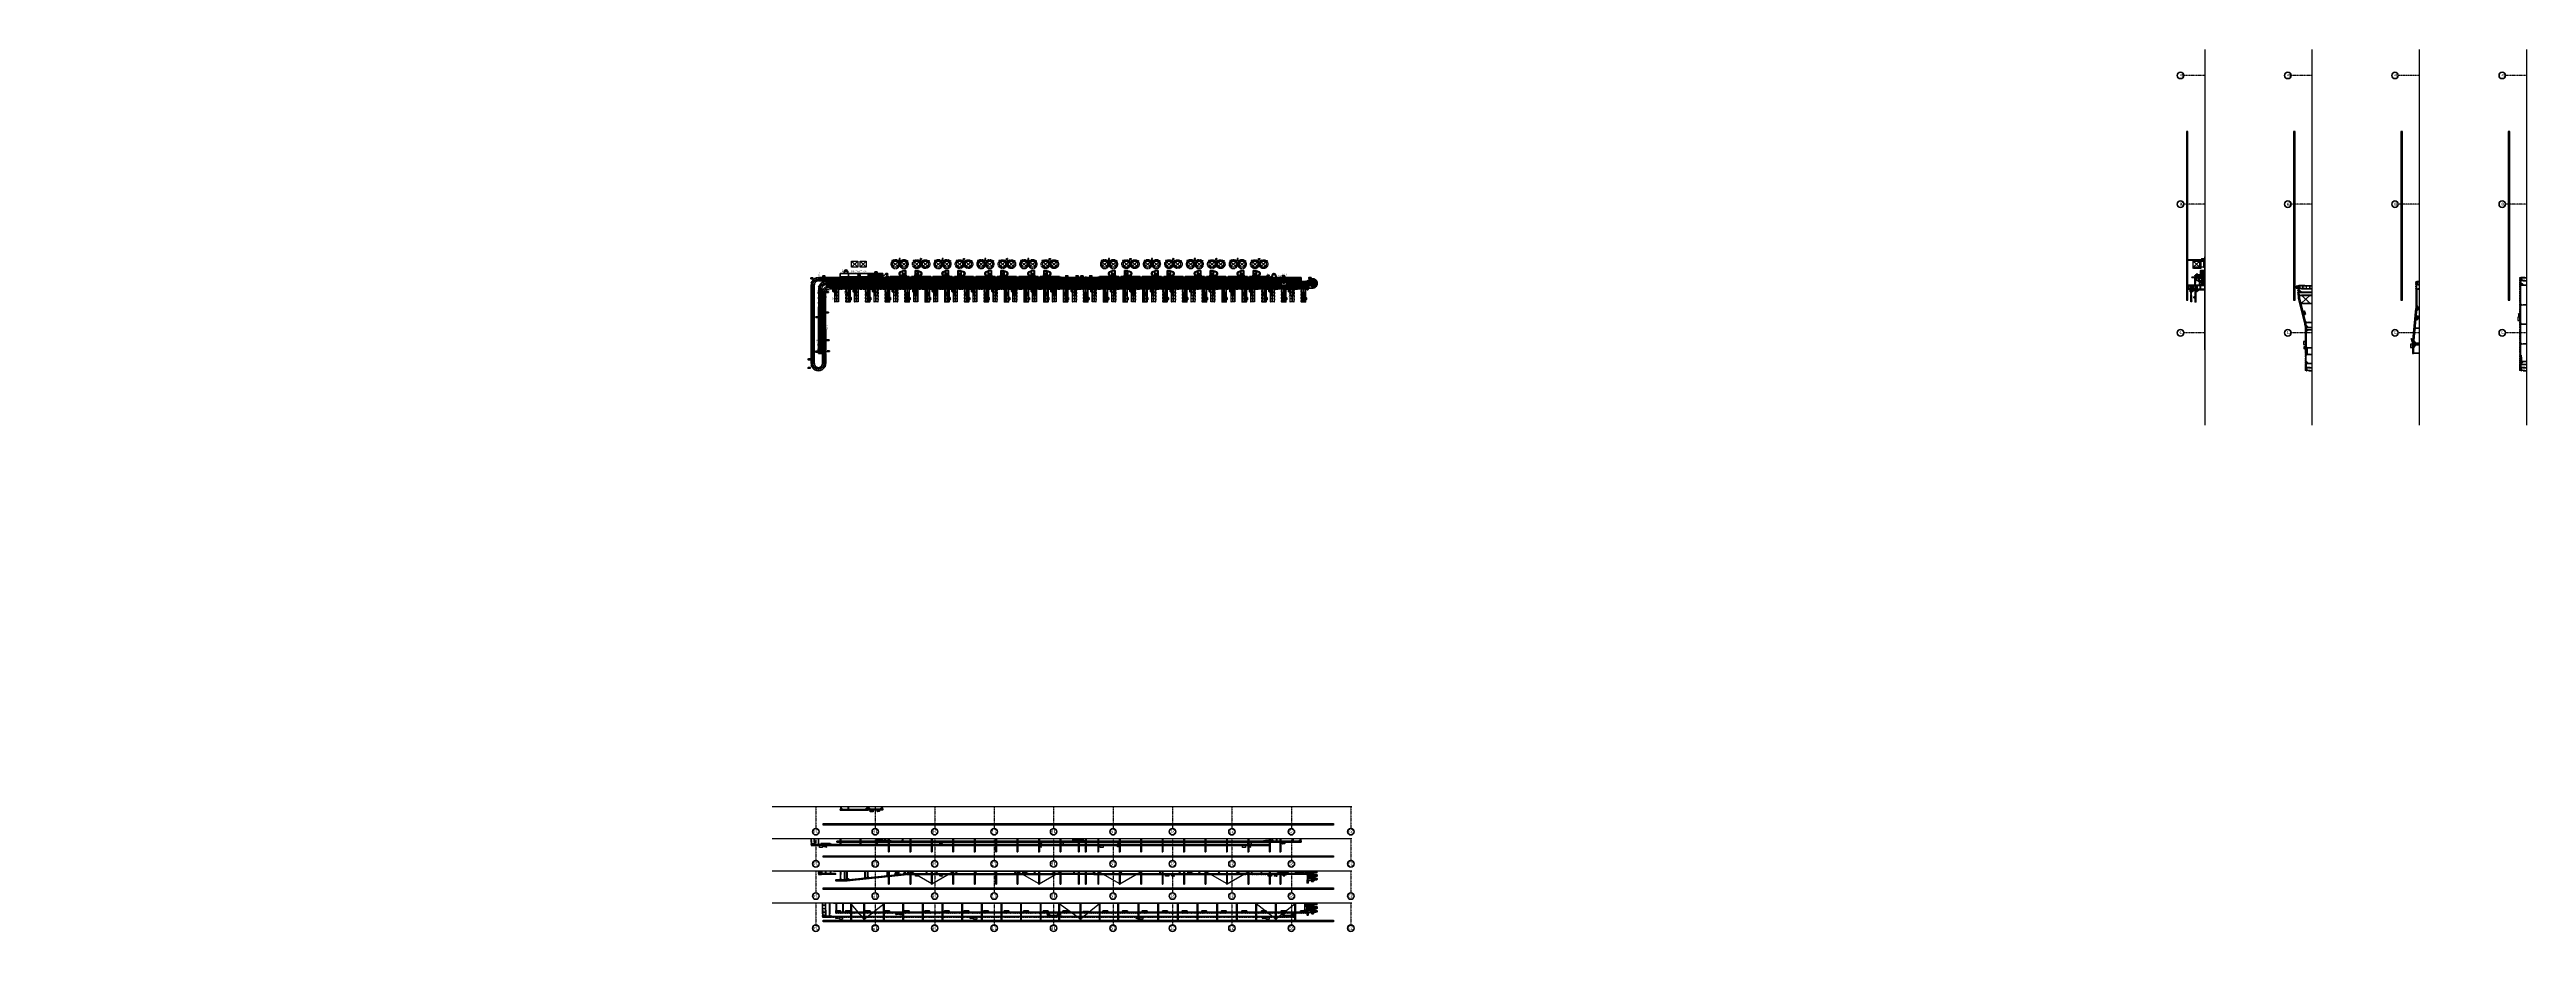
# Model space of a CAD drawing. Header units: millimetres. Extents: x 0 to 461941, y -159644 to 4828.
import ezdxf
from ezdxf.enums import TextEntityAlignment as Align

# ---------------------------------------------------------------- set-up
doc = ezdxf.new("R2010")
doc.units = ezdxf.units.MM
for name, pattern in [('Xref Conv Decant Empty Tote$0$_SBA Dash Dot - Loose', [6, 4, -1, 0, -1]), ('Xref Conv Decant Empty Tote$0$AM_ISO02W050', [7.5, 6, -1.5]), ('Xref Conv Decant Empty Tote$0$AM_ISO08W050', [18, 12, -1.5, 3, -1.5]), ('Xref Conv Decant Empty Tote$0$CENTER', [7, 4, -1, 1, -1]), ('Xref Conv Decant Empty Tote$0$DASHDOT', [1, 0.5, -0.25, 0, -0.25]), ('Xref Conv Decant Empty Tote$0$DASHED', [0.75, 0.5, -0.25]), ('Xref Conv Decant Empty Tote$0$H', [6, 4, -2]), ('Xref Conv Decant Empty Tote$0$HIDDEN', [9.525, 6.35, -3.175]), ('Xref Conv Decant Empty Tote$0$P02582 Conveyor Elevations$0$HIDDEN', [9.525, 6.35, -3.175]), ('Xref Conv Decant In$0$AM_ISO02W050', [7.5, 6, -1.5]), ('Xref Conv Decant In$0$AM_ISO08W050', [18, 12, -1.5, 3, -1.5]), ('Xref Conv Decant In$0$AM_ISO08W050x2', [9, 6, -0.75, 1.5, -0.75]), ('Xref Conv Decant In$0$CENTER', [7, 4, -1, 1, -1]), ('Xref Conv Decant In$0$DASHDOT', [1, 0.5, -0.25, 0, -0.25]), ('Xref Conv Decant In$0$HIDDEN', [9.525, 6.35, -3.175]), ('Xref Conv Decant In$0$MultiDeck$0$Conveyor - Ground 940 aisles$0$HIDDEN', [9.525, 6.35, -3.175]), ('Xref Conv Decant In$0$P02582 Conveyor Elevations$0$HIDDEN', [9.525, 6.35, -3.175]), ('Xref Conv Decant Product Tote$0$_SBA Dash Dot - Loose', [6, 4, -1, 0, -1]), ('Xref Conv Decant Product Tote$0$AM_DIN_F_W050x2', [3.125, 2.25, -0.875]), ('Xref Conv Decant Product Tote$0$AM_DIN_G_W050x2', [6.875, 4.75, -0.875, 0.375, -0.875]), ('Xref Conv Decant Product Tote$0$AM_ISO02W050', [7.5, 6, -1.5]), ('Xref Conv Decant Product Tote$0$AM_ISO02W050x2', [3.75, 3, -0.75]), ('Xref Conv Decant Product Tote$0$AM_ISO08W050', [18, 12, -1.5, 3, -1.5]), ('Xref Conv Decant Product Tote$0$AM_ISO08W050x2', [9, 6, -0.75, 1.5, -0.75]), ('Xref Conv Decant Product Tote$0$AM_ISO09W050', [22.5, 12, -1.5, 3, -1.5, 3, -1.5]), ('Xref Conv Decant Product Tote$0$CENTER', [7, 4, -1, 1, -1]), ('Xref Conv Decant Product Tote$0$DASHDOT', [1, 0.5, -0.25, 0, -0.25]), ('Xref Conv Decant Product Tote$0$HIDDEN', [0.375, 0.25, -0.125]), ('Xref Conv Decant Product Tote$0$MultiDeck$0$Conveyor - Ground 940 aisles$0$HIDDEN', [9.525, 6.35, -3.175]), ('Xref Conv Decant Product Tote$0$P02582 Conveyor Decant$0$CENTER', [7, 4, -1, 1, -1]), ('Xref Conv Decant Product Tote$0$P02582 Conveyor Decant$0$HIDDEN', [9.525, 6.35, -3.175]), ('Xref Conv Decant Product Tote$0$P02582 Conveyor Elevations$0$HIDDEN', [9.525, 6.35, -3.175]), ('Xref Conv Decant Product Tote$0$PHANTOM', [2.5, 1.25, -0.25, 0.25, -0.25, 0.25, -0.25])]:
    doc.linetypes.add(name, pattern=pattern)
for name, color, linetype in [('AM_BOR', 4, 'Continuous'), ('Xref Conv Decant Empty Tote$0$B', 4, 'Continuous'), ('Xref Conv Decant Empty Tote$0$Conv - Empty Tote', 35, 'Continuous'), ('Xref Conv Decant Empty Tote$0$Conveyor Detail', 150, 'Continuous'), ('Xref Conv Decant Empty Tote$0$D', 7, 'Continuous'), ('Xref Conv Decant Empty Tote$0$Dimension', 7, 'Continuous'), ('Xref Conv Decant Empty Tote$0$E', 3, 'Continuous'), ('Xref Conv Decant Empty Tote$0$H', 8, 'Xref Conv Decant Empty Tote$0$H'), ('Xref Conv Decant Empty Tote$0$Mezz', 1, 'Continuous'), ('Xref Conv Decant Empty Tote$0$P02582 Conveyor Elevations$0$Conv', 131, 'Continuous'), ('Xref Conv Decant Empty Tote$0$P_Number2', 4, 'Continuous'), ('Xref Conv Decant Empty Tote$0$S-GRID', 8, 'Continuous'), ('Xref Conv Decant Empty Tote$0$Tote', 7, 'Continuous'), ('Xref Conv Decant In$0$Conv - Empty Tote', 35, 'Continuous'), ('Xref Conv Decant In$0$Conveyor Detail', 150, 'Continuous'), ('Xref Conv Decant In$0$D', 7, 'Continuous'), ('Xref Conv Decant In$0$E', 3, 'Continuous'), ('Xref Conv Decant In$0$MultiDeck$0$Conveyor - Ground 940 aisles$0$D', 7, 'Continuous'), ('Xref Conv Decant In$0$MultiDeck$0$Conveyor - Ground 940 aisles$0$H', 7, 'Xref Conv Decant In$0$MultiDeck$0$Conveyor - Ground 940 aisles$0$HIDDEN'), ('Xref Conv Decant In$0$P02582 Conveyor Elevations$0$Conv', 131, 'Continuous'), ('Xref Conv Decant In$0$P_Number1', 4, 'Continuous'), ('Xref Conv Decant In$0$Tote', 7, 'Continuous'), ('Xref Conv Decant In$0$WELD', 2, 'Continuous'), ('Xref Conv Decant Product Tote$0$B', 4, 'Continuous'), ('Xref Conv Decant Product Tote$0$Conv - Empty Tote', 35, 'Continuous'), ('Xref Conv Decant Product Tote$0$Conveyor Detail', 150, 'Continuous'), ('Xref Conv Decant Product Tote$0$CONVEYOR1', 3, 'Continuous'), ('Xref Conv Decant Product Tote$0$Dimension', 7, 'Continuous'), ('Xref Conv Decant Product Tote$0$EquipOther', 90, 'Continuous'), ('Xref Conv Decant Product Tote$0$H', 7, 'Continuous'), ('Xref Conv Decant Product Tote$0$MultiDeck$0$Conveyor - Ground 940 aisles$0$D', 7, 'Continuous'), ('Xref Conv Decant Product Tote$0$MultiDeck$0$Conveyor - Ground 940 aisles$0$H', 7, 'Xref Conv Decant Product Tote$0$MultiDeck$0$Conveyor - Ground 940 aisles$0$HIDDEN'), ('Xref Conv Decant Product Tote$0$NA', 9, 'Xref Conv Decant Product Tote$0$HIDDEN'), ('Xref Conv Decant Product Tote$0$P02582 Conveyor Decant$0$Track', 140, 'Continuous'), ('Xref Conv Decant Product Tote$0$P02582 Conveyor Decant$0$Turntable', 4, 'Continuous'), ('Xref Conv Decant Product Tote$0$P02582 Conveyor Elevations$0$Conv', 131, 'Continuous'), ('Xref Conv Decant Product Tote$0$Person', 42, 'Continuous'), ('Xref Conv Decant Product Tote$0$S-GRID', 8, 'Continuous'), ('Xref Conv Decant Product Tote$0$Tote', 7, 'Continuous'), ('Xref Conv Decant Product Tote$0$Track', 140, 'Continuous'), ('Xref Conv Decant Product Tote$0$WELD', 2, 'Continuous'), ('Xref Conv Decant Product Tote$0$Wheels', 103, 'Continuous')]:
    doc.layers.add(name, color=color, linetype=linetype)
for name, color, linetype, lineweight in [('Xref Conv Decant Empty Tote$0$AM_BOR', 4, 'Continuous', 25), ('Xref Conv Decant Empty Tote$0$Center', 7, 'Xref Conv Decant Empty Tote$0$AM_ISO08W050', 50), ('Xref Conv Decant Empty Tote$0$Cont 2.5', 7, 'Continuous', 50), ('Xref Conv Decant Empty Tote$0$Conveyor Centreline', 2, 'Continuous', 35), ('Xref Conv Decant Empty Tote$0$Conveyor Speeds', 8, 'Xref Conv Decant Empty Tote$0$AM_ISO08W050', 25), ('Xref Conv Decant Empty Tote$0$Hidden', 9, 'Xref Conv Decant Empty Tote$0$AM_ISO02W050', 25), ('Xref Conv Decant Empty Tote$0$S-GRID-IDEN', 1, 'Continuous', 25), ('Xref Conv Decant Empty Tote$0$Text', 40, 'Continuous', 35), ('Xref Conv Decant In$0$AM_BOR', 4, 'Continuous', 25), ('Xref Conv Decant In$0$Center', 7, 'Xref Conv Decant In$0$AM_ISO08W050', 50), ('Xref Conv Decant In$0$Cont 2.5', 7, 'Continuous', 50), ('Xref Conv Decant In$0$Conv Decant In Out', 5, 'Continuous', 50), ('Xref Conv Decant In$0$ConvBed', 5, 'Continuous', 50), ('Xref Conv Decant In$0$Conveyor Centreline', 2, 'Continuous', 35), ('Xref Conv Decant In$0$Conveyor Speeds', 8, 'Xref Conv Decant In$0$AM_ISO08W050', 25), ('Xref Conv Decant In$0$Hidden', 9, 'Xref Conv Decant In$0$AM_ISO02W050', 25), ('Xref Conv Decant In$0$Text', 40, 'Continuous', 35), ('Xref Conv Decant Product Tote$0$AM_0', 7, 'Continuous', 50), ('Xref Conv Decant Product Tote$0$AM_7', 142, 'Xref Conv Decant Product Tote$0$AM_ISO08W050', 25), ('Xref Conv Decant Product Tote$0$AM_8', 1, 'Continuous', 25), ('Xref Conv Decant Product Tote$0$Cont 2.5', 7, 'Continuous', 50), ('Xref Conv Decant Product Tote$0$Conv- Product decant', 3, 'Continuous', 50), ('Xref Conv Decant Product Tote$0$Conveyor Centreline', 2, 'Continuous', 35), ('Xref Conv Decant Product Tote$0$Conveyor Speeds', 8, 'Xref Conv Decant Product Tote$0$AM_ISO08W050', 25), ('Xref Conv Decant Product Tote$0$Cross Member', 5, 'Continuous', 50), ('Xref Conv Decant Product Tote$0$Dims', 7, 'Continuous', 50), ('Xref Conv Decant Product Tote$0$Guide Plate', 1, 'Continuous', 25), ('Xref Conv Decant Product Tote$0$Hidden', 9, 'Xref Conv Decant Product Tote$0$AM_ISO02W050', 25), ('Xref Conv Decant Product Tote$0$Infill', 3, 'Continuous', 25), ('Xref Conv Decant Product Tote$0$P02582 Conveyor Decant$0$Trolley Frame', 30, 'Continuous', 70), ('Xref Conv Decant Product Tote$0$P_Number', 4, 'Continuous', 50), ('Xref Conv Decant Product Tote$0$Pan Guard', 131, 'Continuous', 25), ('Xref Conv Decant Product Tote$0$Phantom', 8, 'Xref Conv Decant Product Tote$0$AM_ISO09W050', 25), ('Xref Conv Decant Product Tote$0$Roller', 6, 'Continuous', 25), ('Xref Conv Decant Product Tote$0$S-GRID-IDEN', 1, 'Continuous', 25), ('Xref Conv Decant Product Tote$0$Side Channel', 1, 'Continuous', 25), ('Xref Conv Decant Product Tote$0$Supports', 142, 'Continuous', 70), ('Xref Conv Decant Product Tote$0$Text', 40, 'Continuous', 35), ('Xref Conv Decant Product Tote$0$Touch Screen', 5, 'Continuous', 50), ('Xref Conv Decant Product Tote$0$Trays', 2, 'Continuous', 35), ('Xref Conv Decant Product Tote$0$Trolley Frame', 30, 'Continuous', 70)]:
    doc.layers.add(name, color=color, linetype=linetype, lineweight=lineweight)
doc.styles.add('Xref Conv Decant Empty Tote$0$Arial', font='arial.ttf', dxfattribs={"height": 2.950599})
doc.styles.add('Xref Conv Decant Empty Tote$0$Arial Narrow_1', font='ARIALN.TTF', dxfattribs={"height": 688.297872})
doc.styles.add('Xref Conv Decant Empty Tote$0$STANDARD', font='ISOCP.SHX')
doc.styles.add('Xref Conv Decant In$0$Arial', font='arial.ttf', dxfattribs={"height": 2.950599})
doc.styles.add('Xref Conv Decant In$0$STANDARD', font='ISOCP.SHX')
doc.styles.add('Xref Conv Decant Product Tote$0$Arial', font='arial.ttf', dxfattribs={"height": 2.950599})
doc.styles.add('Xref Conv Decant Product Tote$0$Arial Narrow_1', font='ARIALN.TTF', dxfattribs={"height": 688.297872})
doc.styles.add('Xref Conv Decant Product Tote$0$P02582 Conveyor Decant$0$STANDARD', font='ISOCP.SHX')
doc.styles.add('Xref Conv Decant Product Tote$0$STANDARD', font='ISOCP.SHX')

# ---------------------------------------------------------------- blocks, each defined once
blk = doc.blocks.new('*U153')
for p, q in [((-307.5, 84124.8), (307.5, 84124.8)), ((-307.5, 80467.2), (307.5, 80467.2)), ((-307.5, 76809.6), (307.5, 76809.6)), ((-307.5, 73152), (307.5, 73152)), ((-307.5, 69494.4), (307.5, 69494.4)), ((-307.5, 65836.8), (307.5, 65836.8)), ((-307.5, 62179.2), (307.5, 62179.2)), ((-307.5, 58521.6), (307.5, 58521.6)), ((-307.5, 54864), (307.5, 54864)), ((-307.5, 51206.4), (307.5, 51206.4)), ((-307.5, 47548.8), (307.5, 47548.8)), ((-307.5, 43891.2), (307.5, 43891.2)), ((-307.5, 40233.6), (307.5, 40233.6)), ((-307.5, 36576), (307.5, 36576)), ((-307.5, 32918.4), (307.5, 32918.4)), ((-307.5, 29260.8), (307.5, 29260.8)), ((-307.5, 25603.2), (307.5, 25603.2)), ((-307.5, 21945.6), (307.5, 21945.6)), ((-307.5, 18288), (307.5, 18288)), ((-307.5, 14630.4), (307.5, 14630.4)), ((-307.5, 10972.8), (307.5, 10972.8)), ((-307.5, 7315.2), (307.5, 7315.2)), ((-307.5, 3657.6), (307.5, 3657.6)), ((-307.5, 0), (307.5, 0))]:
    blk.add_line(p, q)
for points in [[(-307.5, 0), (-307.5, 84124.8), (-270, 84124.8), (-270, 0)], [(270, 0), (270, 84124.8), (307.5, 84124.8), (307.5, 0)]]:
    blk.add_lwpolyline(points, close=True)
at = {"layer": 'Xref Conv Decant Empty Tote$0$Conveyor Centreline'}
blk.add_lwpolyline([(0, 0), (0, 84124.8)], dxfattribs=at)
at = {"layer": 'Xref Conv Decant Empty Tote$0$Conveyor Detail', "const_width": 45}
blk.add_lwpolyline([(207.5, 0), (207.5, 84124.8)], dxfattribs=at)
at = {"layer": 'Xref Conv Decant Empty Tote$0$Hidden'}
for p, q in [((-225, 83210.4), (225, 83210.4)), ((-20, 83820), (20, 83820)), ((-20, 83515.2), (20, 83515.2)), ((-20, 83210.4), (20, 83210.4)), ((-225, 82296), (225, 82296)), ((-225, 81381.6), (225, 81381.6)), ((-225, 80467.2), (225, 80467.2)), ((-225, 79552.8), (225, 79552.8)), ((-225, 78638.4), (225, 78638.4)), ((-20, 82905.6), (20, 82905.6)), ((-20, 82600.8), (20, 82600.8)), ((-20, 82296), (20, 82296)), ((-20, 81991.2), (20, 81991.2)), ((-20, 81686.4), (20, 81686.4)), ((-20, 81381.6), (20, 81381.6)), ((-20, 81076.8), (20, 81076.8)), ((-20, 80772), (20, 80772)), ((-20, 80467.2), (20, 80467.2)), ((-20, 80162.4), (20, 80162.4)), ((-20, 79857.6), (20, 79857.6)), ((-20, 79552.8), (20, 79552.8)), ((-20, 79248), (20, 79248)), ((-20, 78943.2), (20, 78943.2)), ((-20, 78638.4), (20, 78638.4)), ((-225, 77724), (225, 77724)), ((-225, 76809.6), (225, 76809.6)), ((-225, 75895.2), (225, 75895.2)), ((-225, 74980.8), (225, 74980.8)), ((-225, 74066.4), (225, 74066.4)), ((-20, 78333.6), (20, 78333.6)), ((-20, 78028.8), (20, 78028.8)), ((-20, 77724), (20, 77724)), ((-20, 77419.2), (20, 77419.2)), ((-20, 77114.4), (20, 77114.4)), ((-20, 76809.6), (20, 76809.6)), ((-20, 76504.8), (20, 76504.8)), ((-20, 76200), (20, 76200)), ((-20, 75895.2), (20, 75895.2)), ((-20, 75590.4), (20, 75590.4)), ((-20, 75285.6), (20, 75285.6)), ((-20, 74980.8), (20, 74980.8)), ((-20, 74676), (20, 74676)), ((-20, 74371.2), (20, 74371.2)), ((-20, 74066.4), (20, 74066.4)), ((-225, 73152), (225, 73152)), ((-225, 72237.6), (225, 72237.6)), ((-225, 71323.2), (225, 71323.2)), ((-225, 70408.8), (225, 70408.8)), ((-225, 69494.4), (225, 69494.4)), ((-20, 73761.6), (20, 73761.6)), ((-20, 73456.8), (20, 73456.8)), ((-20, 73152), (20, 73152)), ((-20, 72847.2), (20, 72847.2)), ((-20, 72542.4), (20, 72542.4)), ((-20, 72237.6), (20, 72237.6)), ((-20, 71932.8), (20, 71932.8)), ((-20, 71628), (20, 71628)), ((-20, 71323.2), (20, 71323.2)), ((-20, 71018.4), (20, 71018.4)), ((-20, 70713.6), (20, 70713.6)), ((-20, 70408.8), (20, 70408.8)), ((-20, 70104), (20, 70104)), ((-20, 69799.2), (20, 69799.2)), ((-20, 69494.4), (20, 69494.4)), ((-225, 68580), (225, 68580)), ((-225, 67665.6), (225, 67665.6)), ((-225, 66751.2), (225, 66751.2)), ((-225, 65836.8), (225, 65836.8)), ((-225, 64922.4), (225, 64922.4)), ((-20, 69189.6), (20, 69189.6)), ((-20, 68884.8), (20, 68884.8)), ((-20, 68580), (20, 68580)), ((-20, 68275.2), (20, 68275.2)), ((-20, 67970.4), (20, 67970.4)), ((-20, 67665.6), (20, 67665.6)), ((-20, 67360.8), (20, 67360.8)), ((-20, 67056), (20, 67056)), ((-20, 66751.2), (20, 66751.2)), ((-20, 66446.4), (20, 66446.4)), ((-20, 66141.6), (20, 66141.6)), ((-20, 65836.8), (20, 65836.8)), ((-20, 65532), (20, 65532)), ((-20, 65227.2), (20, 65227.2)), ((-20, 64922.4), (20, 64922.4)), ((-225, 64008), (225, 64008)), ((-225, 63093.6), (225, 63093.6)), ((-225, 62179.2), (225, 62179.2)), ((-225, 61264.8), (225, 61264.8)), ((-225, 60350.4), (225, 60350.4)), ((-20, 64617.6), (20, 64617.6)), ((-20, 64312.8), (20, 64312.8)), ((-20, 64008), (20, 64008)), ((-20, 63703.2), (20, 63703.2)), ((-20, 63398.4), (20, 63398.4)), ((-20, 63093.6), (20, 63093.6)), ((-20, 62788.8), (20, 62788.8)), ((-20, 62484), (20, 62484)), ((-20, 62179.2), (20, 62179.2)), ((-20, 61874.4), (20, 61874.4)), ((-20, 61569.6), (20, 61569.6)), ((-20, 61264.8), (20, 61264.8)), ((-20, 60960), (20, 60960)), ((-20, 60655.2), (20, 60655.2)), ((-20, 60350.4), (20, 60350.4)), ((-225, 59436), (225, 59436)), ((-225, 58521.6), (225, 58521.6)), ((-225, 57607.2), (225, 57607.2)), ((-225, 56692.8), (225, 56692.8)), ((-225, 55778.4), (225, 55778.4)), ((-20, 60045.6), (20, 60045.6)), ((-20, 59740.8), (20, 59740.8)), ((-20, 59436), (20, 59436)), ((-20, 59131.2), (20, 59131.2)), ((-20, 58826.4), (20, 58826.4)), ((-20, 58521.6), (20, 58521.6)), ((-20, 58216.8), (20, 58216.8)), ((-20, 57912), (20, 57912)), ((-20, 57607.2), (20, 57607.2)), ((-20, 57302.4), (20, 57302.4)), ((-20, 56997.6), (20, 56997.6)), ((-20, 56692.8), (20, 56692.8)), ((-20, 56388), (20, 56388)), ((-20, 56083.2), (20, 56083.2)), ((-20, 55778.4), (20, 55778.4)), ((-20, 55473.6), (20, 55473.6)), ((-225, 54864), (225, 54864)), ((-225, 53949.6), (225, 53949.6)), ((-225, 53035.2), (225, 53035.2)), ((-225, 52120.8), (225, 52120.8)), ((-225, 51206.4), (225, 51206.4)), ((-20, 55168.8), (20, 55168.8)), ((-20, 54864), (20, 54864)), ((-20, 54559.2), (20, 54559.2)), ((-20, 54254.4), (20, 54254.4)), ((-20, 53949.6), (20, 53949.6)), ((-20, 53644.8), (20, 53644.8)), ((-20, 53340), (20, 53340)), ((-20, 53035.2), (20, 53035.2)), ((-20, 52730.4), (20, 52730.4)), ((-20, 52425.6), (20, 52425.6)), ((-20, 52120.8), (20, 52120.8)), ((-20, 51816), (20, 51816)), ((-20, 51511.2), (20, 51511.2)), ((-20, 51206.4), (20, 51206.4)), ((-20, 50901.6), (20, 50901.6)), ((-225, 50292), (225, 50292)), ((-225, 49377.6), (225, 49377.6)), ((-225, 48463.2), (225, 48463.2)), ((-225, 47548.8), (225, 47548.8)), ((-225, 46634.4), (225, 46634.4)), ((-20, 50596.8), (20, 50596.8)), ((-20, 50292), (20, 50292)), ((-20, 49987.2), (20, 49987.2)), ((-20, 49682.4), (20, 49682.4)), ((-20, 49377.6), (20, 49377.6)), ((-20, 49072.8), (20, 49072.8)), ((-20, 48768), (20, 48768)), ((-20, 48463.2), (20, 48463.2)), ((-20, 48158.4), (20, 48158.4)), ((-20, 47853.6), (20, 47853.6)), ((-20, 47548.8), (20, 47548.8)), ((-20, 47244), (20, 47244)), ((-20, 46939.2), (20, 46939.2)), ((-20, 46634.4), (20, 46634.4)), ((-20, 46329.6), (20, 46329.6)), ((-225, 45720), (225, 45720)), ((-225, 44805.6), (225, 44805.6)), ((-225, 43891.2), (225, 43891.2)), ((-225, 42976.8), (225, 42976.8)), ((-225, 42062.4), (225, 42062.4)), ((-20, 46024.8), (20, 46024.8)), ((-20, 45720), (20, 45720)), ((-20, 45415.2), (20, 45415.2)), ((-20, 45110.4), (20, 45110.4)), ((-20, 44805.6), (20, 44805.6)), ((-20, 44500.8), (20, 44500.8)), ((-20, 44196), (20, 44196)), ((-20, 43891.2), (20, 43891.2)), ((-20, 43586.4), (20, 43586.4)), ((-20, 43281.6), (20, 43281.6)), ((-20, 42976.8), (20, 42976.8)), ((-20, 42672), (20, 42672)), ((-20, 42367.2), (20, 42367.2)), ((-20, 42062.4), (20, 42062.4)), ((-20, 41757.6), (20, 41757.6)), ((-225, 41148), (225, 41148)), ((-225, 40233.6), (225, 40233.6)), ((-225, 39319.2), (225, 39319.2)), ((-225, 38404.8), (225, 38404.8)), ((-225, 37490.4), (225, 37490.4)), ((-20, 41452.8), (20, 41452.8)), ((-20, 41148), (20, 41148)), ((-20, 40843.2), (20, 40843.2)), ((-20, 40538.4), (20, 40538.4)), ((-20, 40233.6), (20, 40233.6)), ((-20, 39928.8), (20, 39928.8)), ((-20, 39624), (20, 39624)), ((-20, 39319.2), (20, 39319.2)), ((-20, 39014.4), (20, 39014.4)), ((-20, 38709.6), (20, 38709.6)), ((-20, 38404.8), (20, 38404.8)), ((-20, 38100), (20, 38100)), ((-20, 37795.2), (20, 37795.2)), ((-20, 37490.4), (20, 37490.4)), ((-20, 37185.6), (20, 37185.6)), ((-225, 36576), (225, 36576)), ((-225, 35661.6), (225, 35661.6)), ((-225, 34747.2), (225, 34747.2)), ((-225, 33832.8), (225, 33832.8)), ((-225, 32918.4), (225, 32918.4)), ((-20, 36880.8), (20, 36880.8)), ((-20, 36576), (20, 36576)), ((-20, 36271.2), (20, 36271.2)), ((-20, 35966.4), (20, 35966.4)), ((-20, 35661.6), (20, 35661.6)), ((-20, 35356.8), (20, 35356.8)), ((-20, 35052), (20, 35052)), ((-20, 34747.2), (20, 34747.2)), ((-20, 34442.4), (20, 34442.4)), ((-20, 34137.6), (20, 34137.6)), ((-20, 33832.8), (20, 33832.8)), ((-20, 33528), (20, 33528)), ((-20, 33223.2), (20, 33223.2)), ((-20, 32918.4), (20, 32918.4)), ((-20, 32613.6), (20, 32613.6)), ((-225, 32004), (225, 32004)), ((-225, 31089.6), (225, 31089.6)), ((-225, 30175.2), (225, 30175.2)), ((-225, 29260.8), (225, 29260.8)), ((-225, 28346.4), (225, 28346.4)), ((-20, 32308.8), (20, 32308.8)), ((-20, 32004), (20, 32004)), ((-20, 31699.2), (20, 31699.2)), ((-20, 31394.4), (20, 31394.4)), ((-20, 31089.6), (20, 31089.6)), ((-20, 30784.8), (20, 30784.8)), ((-20, 30480), (20, 30480)), ((-20, 30175.2), (20, 30175.2)), ((-20, 29870.4), (20, 29870.4)), ((-20, 29565.6), (20, 29565.6)), ((-20, 29260.8), (20, 29260.8)), ((-20, 28956), (20, 28956)), ((-20, 28651.2), (20, 28651.2)), ((-20, 28346.4), (20, 28346.4)), ((-20, 28041.6), (20, 28041.6)), ((-20, 27736.8), (20, 27736.8)), ((-225, 27432), (225, 27432)), ((-225, 26517.6), (225, 26517.6)), ((-225, 25603.2), (225, 25603.2)), ((-225, 24688.8), (225, 24688.8)), ((-225, 23774.4), (225, 23774.4)), ((-20, 27432), (20, 27432)), ((-20, 27127.2), (20, 27127.2)), ((-20, 26822.4), (20, 26822.4)), ((-20, 26517.6), (20, 26517.6)), ((-20, 26212.8), (20, 26212.8)), ((-20, 25908), (20, 25908)), ((-20, 25603.2), (20, 25603.2)), ((-20, 25298.4), (20, 25298.4)), ((-20, 24993.6), (20, 24993.6)), ((-20, 24688.8), (20, 24688.8)), ((-20, 24384), (20, 24384)), ((-20, 24079.2), (20, 24079.2)), ((-20, 23774.4), (20, 23774.4)), ((-20, 23469.6), (20, 23469.6)), ((-20, 23164.8), (20, 23164.8)), ((-225, 22860), (225, 22860)), ((-225, 21945.6), (225, 21945.6)), ((-225, 21031.2), (225, 21031.2)), ((-225, 20116.8), (225, 20116.8)), ((-225, 19202.4), (225, 19202.4)), ((-20, 22860), (20, 22860)), ((-20, 22555.2), (20, 22555.2)), ((-20, 22250.4), (20, 22250.4)), ((-20, 21945.6), (20, 21945.6)), ((-20, 21640.8), (20, 21640.8)), ((-20, 21336), (20, 21336)), ((-20, 21031.2), (20, 21031.2)), ((-20, 20726.4), (20, 20726.4)), ((-20, 20421.6), (20, 20421.6)), ((-20, 20116.8), (20, 20116.8)), ((-20, 19812), (20, 19812)), ((-20, 19507.2), (20, 19507.2)), ((-20, 19202.4), (20, 19202.4)), ((-20, 18897.6), (20, 18897.6)), ((-20, 18592.8), (20, 18592.8)), ((-225, 18288), (225, 18288)), ((-225, 17373.6), (225, 17373.6)), ((-225, 16459.2), (225, 16459.2)), ((-225, 15544.8), (225, 15544.8)), ((-225, 14630.4), (225, 14630.4)), ((-20, 18288), (20, 18288)), ((-20, 17983.2), (20, 17983.2)), ((-20, 17678.4), (20, 17678.4)), ((-20, 17373.6), (20, 17373.6)), ((-20, 17068.8), (20, 17068.8)), ((-20, 16764), (20, 16764)), ((-20, 16459.2), (20, 16459.2)), ((-20, 16154.4), (20, 16154.4)), ((-20, 15849.6), (20, 15849.6)), ((-20, 15544.8), (20, 15544.8)), ((-20, 15240), (20, 15240)), ((-20, 14935.2), (20, 14935.2)), ((-20, 14630.4), (20, 14630.4)), ((-20, 14325.6), (20, 14325.6)), ((-20, 14020.8), (20, 14020.8)), ((-225, 13716), (225, 13716)), ((-225, 12801.6), (225, 12801.6)), ((-225, 11887.2), (225, 11887.2)), ((-225, 10972.8), (225, 10972.8)), ((-225, 10058.4), (225, 10058.4)), ((-20, 13716), (20, 13716)), ((-20, 13411.2), (20, 13411.2)), ((-20, 13106.4), (20, 13106.4)), ((-20, 12801.6), (20, 12801.6)), ((-20, 12496.8), (20, 12496.8)), ((-20, 12192), (20, 12192)), ((-20, 11887.2), (20, 11887.2)), ((-20, 11582.4), (20, 11582.4)), ((-20, 11277.6), (20, 11277.6)), ((-20, 10972.8), (20, 10972.8)), ((-20, 10668), (20, 10668)), ((-20, 10363.2), (20, 10363.2)), ((-20, 10058.4), (20, 10058.4)), ((-20, 9753.6), (20, 9753.6)), ((-20, 9448.8), (20, 9448.8)), ((-225, 9144), (225, 9144)), ((-225, 8229.6), (225, 8229.6)), ((-225, 7315.2), (225, 7315.2)), ((-225, 6400.8), (225, 6400.8)), ((-225, 5486.4), (225, 5486.4)), ((-20, 9144), (20, 9144)), ((-20, 8839.2), (20, 8839.2)), ((-20, 8534.4), (20, 8534.4)), ((-20, 8229.6), (20, 8229.6)), ((-20, 7924.8), (20, 7924.8)), ((-20, 7620), (20, 7620)), ((-20, 7315.2), (20, 7315.2)), ((-20, 7010.4), (20, 7010.4)), ((-20, 6705.6), (20, 6705.6)), ((-20, 6400.8), (20, 6400.8)), ((-20, 6096), (20, 6096)), ((-20, 5791.2), (20, 5791.2)), ((-20, 5486.4), (20, 5486.4)), ((-20, 5181.6), (20, 5181.6)), ((-20, 4876.8), (20, 4876.8)), ((-307.5, 1136.7), (307.5, 1136.7)), ((-225, 4572), (225, 4572)), ((-225, 3657.6), (225, 3657.6)), ((-225, 2743.2), (225, 2743.2)), ((-225, 1828.8), (225, 1828.8)), ((-225, 914.4), (225, 914.4)), ((-225, 0), (225, 0)), ((-20, 4572), (20, 4572)), ((-20, 4267.2), (20, 4267.2)), ((-20, 3962.4), (20, 3962.4)), ((-20, 3657.6), (20, 3657.6)), ((-20, 3352.8), (20, 3352.8)), ((-20, 3048), (20, 3048)), ((-20, 2743.2), (20, 2743.2)), ((-20, 2438.4), (20, 2438.4)), ((-20, 2133.6), (20, 2133.6)), ((-20, 1828.8), (20, 1828.8)), ((-20, 1524), (20, 1524)), ((-20, 1219.2), (20, 1219.2)), ((-20, 914.4), (20, 914.4)), ((-20, 609.6), (20, 609.6)), ((-20, 304.8), (20, 304.8))]:
    blk.add_line(p, q, dxfattribs=at)
for points in [[(-114.3, 0), (-114.3, 330.2), (114.3, 330.2), (114.3, 0)], [(-76.2, 330.2), (-76.2, 660.4), (114.3, 660.4), (114.3, 330.2)]]:
    blk.add_lwpolyline(points, close=True, dxfattribs=at)
blk = doc.blocks.new('*U145')
at = {"color": 0, "linetype": 'Continuous'}
blk.add_lwpolyline([(0, 0), (125, 125), (125, 42.5), (500, 42.5), (500, -42.5), (125, -42.5), (125, -125)], close=True, dxfattribs=at)
blk = doc.blocks.new('*U157')
for p, q in [((-307.5, 42976.8), (307.5, 42976.8)), ((-307.5, 40233.6), (307.5, 40233.6)), ((-307.5, 36576), (307.5, 36576)), ((-307.5, 32918.4), (307.5, 32918.4)), ((-307.5, 29260.8), (307.5, 29260.8)), ((-307.5, 25603.2), (307.5, 25603.2)), ((-307.5, 21945.6), (307.5, 21945.6)), ((-307.5, 18288), (307.5, 18288)), ((-307.5, 14630.4), (307.5, 14630.4)), ((-307.5, 10972.8), (307.5, 10972.8)), ((-307.5, 7315.2), (307.5, 7315.2)), ((-307.5, 3657.6), (307.5, 3657.6)), ((-307.5, 0), (307.5, 0))]:
    blk.add_line(p, q)
for points in [[(-307.5, 0), (-307.5, 42976.8), (-270, 42976.8), (-270, 0)], [(270, 0), (270, 42976.8), (307.5, 42976.8), (307.5, 0)]]:
    blk.add_lwpolyline(points, close=True)
at = {"layer": 'Xref Conv Decant Empty Tote$0$Conveyor Centreline'}
blk.add_lwpolyline([(0, 0), (0, 42976.8)], dxfattribs=at)
at = {"layer": 'Xref Conv Decant Empty Tote$0$Conveyor Detail', "const_width": 45}
blk.add_lwpolyline([(207.5, 0), (207.5, 42976.8)], dxfattribs=at)
at = {"layer": 'Xref Conv Decant Empty Tote$0$Hidden'}
for p, q in [((-20, 42672), (20, 42672)), ((-20, 42367.2), (20, 42367.2)), ((-20, 42062.4), (20, 42062.4)), ((-20, 41757.6), (20, 41757.6)), ((-20, 41452.8), (20, 41452.8)), ((-20, 41148), (20, 41148)), ((-20, 40843.2), (20, 40843.2)), ((-20, 40538.4), (20, 40538.4)), ((-20, 40233.6), (20, 40233.6)), ((-20, 39928.8), (20, 39928.8)), ((-20, 39624), (20, 39624)), ((-20, 39319.2), (20, 39319.2)), ((-20, 39014.4), (20, 39014.4)), ((-20, 38709.6), (20, 38709.6)), ((-20, 38404.8), (20, 38404.8)), ((-20, 38100), (20, 38100)), ((-20, 37795.2), (20, 37795.2)), ((-20, 37490.4), (20, 37490.4)), ((-20, 37185.6), (20, 37185.6)), ((-20, 36880.8), (20, 36880.8)), ((-20, 36576), (20, 36576)), ((-20, 36271.2), (20, 36271.2)), ((-20, 35966.4), (20, 35966.4)), ((-20, 35661.6), (20, 35661.6)), ((-20, 35356.8), (20, 35356.8)), ((-20, 35052), (20, 35052)), ((-20, 34747.2), (20, 34747.2)), ((-20, 34442.4), (20, 34442.4)), ((-20, 34137.6), (20, 34137.6)), ((-20, 33832.8), (20, 33832.8)), ((-20, 33528), (20, 33528)), ((-20, 33223.2), (20, 33223.2)), ((-20, 32918.4), (20, 32918.4)), ((-20, 32613.6), (20, 32613.6)), ((-20, 32308.8), (20, 32308.8)), ((-20, 32004), (20, 32004)), ((-20, 31699.2), (20, 31699.2)), ((-20, 31394.4), (20, 31394.4)), ((-20, 31089.6), (20, 31089.6)), ((-20, 30784.8), (20, 30784.8)), ((-20, 30480), (20, 30480)), ((-20, 30175.2), (20, 30175.2)), ((-20, 29870.4), (20, 29870.4)), ((-20, 29565.6), (20, 29565.6)), ((-20, 29260.8), (20, 29260.8)), ((-20, 28956), (20, 28956)), ((-20, 28651.2), (20, 28651.2)), ((-20, 28346.4), (20, 28346.4)), ((-20, 28041.6), (20, 28041.6)), ((-20, 27736.8), (20, 27736.8)), ((-20, 27432), (20, 27432)), ((-20, 27127.2), (20, 27127.2)), ((-20, 26822.4), (20, 26822.4)), ((-20, 26517.6), (20, 26517.6)), ((-20, 26212.8), (20, 26212.8)), ((-20, 25908), (20, 25908)), ((-20, 25603.2), (20, 25603.2)), ((-20, 25298.4), (20, 25298.4)), ((-20, 24993.6), (20, 24993.6)), ((-20, 24688.8), (20, 24688.8)), ((-20, 24384), (20, 24384)), ((-20, 24079.2), (20, 24079.2)), ((-20, 23774.4), (20, 23774.4)), ((-20, 23469.6), (20, 23469.6)), ((-20, 23164.8), (20, 23164.8)), ((-20, 22860), (20, 22860)), ((-20, 22555.2), (20, 22555.2)), ((-20, 22250.4), (20, 22250.4)), ((-20, 21945.6), (20, 21945.6)), ((-20, 21640.8), (20, 21640.8)), ((-20, 21336), (20, 21336)), ((-20, 21031.2), (20, 21031.2)), ((-20, 20726.4), (20, 20726.4)), ((-20, 20421.6), (20, 20421.6)), ((-20, 20116.8), (20, 20116.8)), ((-20, 19812), (20, 19812)), ((-20, 19507.2), (20, 19507.2)), ((-20, 19202.4), (20, 19202.4)), ((-20, 18897.6), (20, 18897.6)), ((-20, 18592.8), (20, 18592.8)), ((-20, 18288), (20, 18288)), ((-20, 17983.2), (20, 17983.2)), ((-20, 17678.4), (20, 17678.4)), ((-20, 17373.6), (20, 17373.6)), ((-20, 17068.8), (20, 17068.8)), ((-20, 16764), (20, 16764)), ((-20, 16459.2), (20, 16459.2)), ((-20, 16154.4), (20, 16154.4)), ((-20, 15849.6), (20, 15849.6)), ((-20, 15544.8), (20, 15544.8)), ((-20, 15240), (20, 15240)), ((-20, 14935.2), (20, 14935.2)), ((-20, 14630.4), (20, 14630.4)), ((-20, 14325.6), (20, 14325.6)), ((-20, 14020.8), (20, 14020.8)), ((-20, 13716), (20, 13716)), ((-20, 13411.2), (20, 13411.2)), ((-20, 13106.4), (20, 13106.4)), ((-20, 12801.6), (20, 12801.6)), ((-20, 12496.8), (20, 12496.8)), ((-20, 12192), (20, 12192)), ((-20, 11887.2), (20, 11887.2)), ((-20, 11582.4), (20, 11582.4)), ((-20, 11277.6), (20, 11277.6)), ((-20, 10972.8), (20, 10972.8)), ((-20, 10668), (20, 10668)), ((-20, 10363.2), (20, 10363.2)), ((-20, 10058.4), (20, 10058.4)), ((-20, 9753.6), (20, 9753.6)), ((-20, 9448.8), (20, 9448.8)), ((-20, 9144), (20, 9144)), ((-20, 8839.2), (20, 8839.2)), ((-20, 8534.4), (20, 8534.4)), ((-20, 8229.6), (20, 8229.6)), ((-20, 7924.8), (20, 7924.8)), ((-20, 7620), (20, 7620)), ((-20, 7315.2), (20, 7315.2)), ((-20, 7010.4), (20, 7010.4)), ((-20, 6705.6), (20, 6705.6)), ((-20, 6400.8), (20, 6400.8)), ((-20, 6096), (20, 6096)), ((-20, 5791.2), (20, 5791.2)), ((-20, 5486.4), (20, 5486.4)), ((-20, 5181.6), (20, 5181.6)), ((-20, 4876.8), (20, 4876.8)), ((-307.5, 1136.7), (307.5, 1136.7)), ((-20, 4572), (20, 4572)), ((-20, 4267.2), (20, 4267.2)), ((-20, 3962.4), (20, 3962.4)), ((-20, 3657.6), (20, 3657.6)), ((-20, 3352.8), (20, 3352.8)), ((-20, 3048), (20, 3048)), ((-20, 2743.2), (20, 2743.2)), ((-20, 2438.4), (20, 2438.4)), ((-20, 2133.6), (20, 2133.6)), ((-20, 1828.8), (20, 1828.8)), ((-20, 1524), (20, 1524)), ((-20, 1219.2), (20, 1219.2)), ((-20, 914.4), (20, 914.4)), ((-20, 609.6), (20, 609.6)), ((-20, 304.8), (20, 304.8))]:
    blk.add_line(p, q, dxfattribs=at)
for points in [[(-114.3, 0), (-114.3, 330.2), (114.3, 330.2), (114.3, 0)], [(-76.2, 330.2), (-76.2, 660.4), (114.3, 660.4), (114.3, 330.2)]]:
    blk.add_lwpolyline(points, close=True, dxfattribs=at)
blk = doc.blocks.new('*U154')
for p, q in [((-307.5, 43891.2), (307.5, 43891.2)), ((-307.5, 40233.6), (307.5, 40233.6)), ((-307.5, 36576), (307.5, 36576)), ((-307.5, 32918.4), (307.5, 32918.4)), ((-307.5, 29260.8), (307.5, 29260.8)), ((-307.5, 25603.2), (307.5, 25603.2)), ((-307.5, 21945.6), (307.5, 21945.6)), ((-307.5, 18288), (307.5, 18288)), ((-307.5, 14630.4), (307.5, 14630.4)), ((-307.5, 10972.8), (307.5, 10972.8)), ((-307.5, 7315.2), (307.5, 7315.2)), ((-307.5, 3657.6), (307.5, 3657.6)), ((-307.5, 0), (307.5, 0))]:
    blk.add_line(p, q)
for points in [[(-307.5, 0), (-307.5, 43891.2), (-270, 43891.2), (-270, 0)], [(270, 0), (270, 43891.2), (307.5, 43891.2), (307.5, 0)]]:
    blk.add_lwpolyline(points, close=True)
at = {"layer": 'Xref Conv Decant Empty Tote$0$Conveyor Centreline'}
blk.add_lwpolyline([(0, 0), (0, 43891.2)], dxfattribs=at)
at = {"layer": 'Xref Conv Decant Empty Tote$0$Conveyor Detail', "const_width": 45}
blk.add_lwpolyline([(207.5, 0), (207.5, 43891.2)], dxfattribs=at)
at = {"layer": 'Xref Conv Decant Empty Tote$0$Hidden'}
for p, q in [((-20, 43586.4), (20, 43586.4)), ((-20, 43281.6), (20, 43281.6)), ((-20, 42976.8), (20, 42976.8)), ((-20, 42672), (20, 42672)), ((-20, 42367.2), (20, 42367.2)), ((-20, 42062.4), (20, 42062.4)), ((-20, 41757.6), (20, 41757.6)), ((-20, 41452.8), (20, 41452.8)), ((-20, 41148), (20, 41148)), ((-20, 40843.2), (20, 40843.2)), ((-20, 40538.4), (20, 40538.4)), ((-20, 40233.6), (20, 40233.6)), ((-20, 39928.8), (20, 39928.8)), ((-20, 39624), (20, 39624)), ((-20, 39319.2), (20, 39319.2)), ((-20, 39014.4), (20, 39014.4)), ((-20, 38709.6), (20, 38709.6)), ((-20, 38404.8), (20, 38404.8)), ((-20, 38100), (20, 38100)), ((-20, 37795.2), (20, 37795.2)), ((-20, 37490.4), (20, 37490.4)), ((-20, 37185.6), (20, 37185.6)), ((-20, 36880.8), (20, 36880.8)), ((-20, 36576), (20, 36576)), ((-20, 36271.2), (20, 36271.2)), ((-20, 35966.4), (20, 35966.4)), ((-20, 35661.6), (20, 35661.6)), ((-20, 35356.8), (20, 35356.8)), ((-20, 35052), (20, 35052)), ((-20, 34747.2), (20, 34747.2)), ((-20, 34442.4), (20, 34442.4)), ((-20, 34137.6), (20, 34137.6)), ((-20, 33832.8), (20, 33832.8)), ((-20, 33528), (20, 33528)), ((-20, 33223.2), (20, 33223.2)), ((-20, 32918.4), (20, 32918.4)), ((-20, 32613.6), (20, 32613.6)), ((-20, 32308.8), (20, 32308.8)), ((-20, 32004), (20, 32004)), ((-20, 31699.2), (20, 31699.2)), ((-20, 31394.4), (20, 31394.4)), ((-20, 31089.6), (20, 31089.6)), ((-20, 30784.8), (20, 30784.8)), ((-20, 30480), (20, 30480)), ((-20, 30175.2), (20, 30175.2)), ((-20, 29870.4), (20, 29870.4)), ((-20, 29565.6), (20, 29565.6)), ((-20, 29260.8), (20, 29260.8)), ((-20, 28956), (20, 28956)), ((-20, 28651.2), (20, 28651.2)), ((-20, 28346.4), (20, 28346.4)), ((-20, 28041.6), (20, 28041.6)), ((-20, 27736.8), (20, 27736.8)), ((-20, 27432), (20, 27432)), ((-20, 27127.2), (20, 27127.2)), ((-20, 26822.4), (20, 26822.4)), ((-20, 26517.6), (20, 26517.6)), ((-20, 26212.8), (20, 26212.8)), ((-20, 25908), (20, 25908)), ((-20, 25603.2), (20, 25603.2)), ((-20, 25298.4), (20, 25298.4)), ((-20, 24993.6), (20, 24993.6)), ((-20, 24688.8), (20, 24688.8)), ((-20, 24384), (20, 24384)), ((-20, 24079.2), (20, 24079.2)), ((-20, 23774.4), (20, 23774.4)), ((-20, 23469.6), (20, 23469.6)), ((-20, 23164.8), (20, 23164.8)), ((-20, 22860), (20, 22860)), ((-20, 22555.2), (20, 22555.2)), ((-20, 22250.4), (20, 22250.4)), ((-20, 21945.6), (20, 21945.6)), ((-20, 21640.8), (20, 21640.8)), ((-20, 21336), (20, 21336)), ((-20, 21031.2), (20, 21031.2)), ((-20, 20726.4), (20, 20726.4)), ((-20, 20421.6), (20, 20421.6)), ((-20, 20116.8), (20, 20116.8)), ((-20, 19812), (20, 19812)), ((-20, 19507.2), (20, 19507.2)), ((-20, 19202.4), (20, 19202.4)), ((-20, 18897.6), (20, 18897.6)), ((-20, 18592.8), (20, 18592.8)), ((-20, 18288), (20, 18288)), ((-20, 17983.2), (20, 17983.2)), ((-20, 17678.4), (20, 17678.4)), ((-20, 17373.6), (20, 17373.6)), ((-20, 17068.8), (20, 17068.8)), ((-20, 16764), (20, 16764)), ((-20, 16459.2), (20, 16459.2)), ((-20, 16154.4), (20, 16154.4)), ((-20, 15849.6), (20, 15849.6)), ((-20, 15544.8), (20, 15544.8)), ((-20, 15240), (20, 15240)), ((-20, 14935.2), (20, 14935.2)), ((-20, 14630.4), (20, 14630.4)), ((-20, 14325.6), (20, 14325.6)), ((-20, 14020.8), (20, 14020.8)), ((-20, 13716), (20, 13716)), ((-20, 13411.2), (20, 13411.2)), ((-20, 13106.4), (20, 13106.4)), ((-20, 12801.6), (20, 12801.6)), ((-20, 12496.8), (20, 12496.8)), ((-20, 12192), (20, 12192)), ((-20, 11887.2), (20, 11887.2)), ((-20, 11582.4), (20, 11582.4)), ((-20, 11277.6), (20, 11277.6)), ((-20, 10972.8), (20, 10972.8)), ((-20, 10668), (20, 10668)), ((-20, 10363.2), (20, 10363.2)), ((-20, 10058.4), (20, 10058.4)), ((-20, 9753.6), (20, 9753.6)), ((-20, 9448.8), (20, 9448.8)), ((-20, 9144), (20, 9144)), ((-20, 8839.2), (20, 8839.2)), ((-20, 8534.4), (20, 8534.4)), ((-20, 8229.6), (20, 8229.6)), ((-20, 7924.8), (20, 7924.8)), ((-20, 7620), (20, 7620)), ((-20, 7315.2), (20, 7315.2)), ((-20, 7010.4), (20, 7010.4)), ((-20, 6705.6), (20, 6705.6)), ((-20, 6400.8), (20, 6400.8)), ((-20, 6096), (20, 6096)), ((-20, 5791.2), (20, 5791.2)), ((-20, 5486.4), (20, 5486.4)), ((-20, 5181.6), (20, 5181.6)), ((-20, 4876.8), (20, 4876.8)), ((-307.5, 1136.7), (307.5, 1136.7)), ((-20, 4572), (20, 4572)), ((-20, 4267.2), (20, 4267.2)), ((-20, 3962.4), (20, 3962.4)), ((-20, 3657.6), (20, 3657.6)), ((-20, 3352.8), (20, 3352.8)), ((-20, 3048), (20, 3048)), ((-20, 2743.2), (20, 2743.2)), ((-20, 2438.4), (20, 2438.4)), ((-20, 2133.6), (20, 2133.6)), ((-20, 1828.8), (20, 1828.8)), ((-20, 1524), (20, 1524)), ((-20, 1219.2), (20, 1219.2)), ((-20, 914.4), (20, 914.4)), ((-20, 609.6), (20, 609.6)), ((-20, 304.8), (20, 304.8))]:
    blk.add_line(p, q, dxfattribs=at)
for points in [[(-114.3, 0), (-114.3, 330.2), (114.3, 330.2), (114.3, 0)], [(-76.2, 330.2), (-76.2, 660.4), (114.3, 660.4), (114.3, 330.2)]]:
    blk.add_lwpolyline(points, close=True, dxfattribs=at)
blk = doc.blocks.new('Xref Conv Decant Empty Tote$0$Tote side 600 x 365')
at = {"layer": 'Xref Conv Decant Empty Tote$0$Tote'}
blk.add_lwpolyline([(600, 365), (600, 0), (0, 0), (0, 365)], close=True, dxfattribs=at)
at = {"layer": 'Xref Conv Decant Empty Tote$0$Tote', "insert": (124, 260), "char_height": 50, "attachment_point": 1, "style": 'Xref Conv Decant Empty Tote$0$STANDARD'}
blk.add_mtext_dynamic_manual_height_columns('\\pi107.5;TOTE\\P\\pi39.971;600 x 365', width=355, gutter_width=12.5, heights=[0], dxfattribs=at)
blk = doc.blocks.new('*U158')
blk.add_lwpolyline([(0, 0), (84124.8, 0), (84124.8, -163.5), (0, -163.5)], close=True)
at = {"layer": 'Xref Conv Decant Empty Tote$0$Conveyor Detail', "const_width": 5}
blk.add_lwpolyline([(0, -37), (84124.8, -37)], dxfattribs=at)
at = {"layer": 'Xref Conv Decant Empty Tote$0$Hidden', "ltscale": 5}
for centre in [(38.1, -12), (114.3, -12), (190.5, -12), (266.7, -12), (342.9, -12), (419.1, -12), (495.3, -12), (571.5, -12), (647.7, -12), (723.9, -12), (800.1, -12), (876.3, -12), (952.5, -12), (1028.7, -12), (1104.9, -12), (1181.1, -12), (1257.3, -12), (1333.5, -12), (1409.7, -12), (1485.9, -12), (1562.1, -12), (1638.3, -12), (1714.5, -12), (1790.7, -12), (1866.9, -12), (1943.1, -12), (2019.3, -12), (2095.5, -12), (2171.7, -12), (2247.9, -12), (2324.1, -12), (2400.3, -12), (2476.5, -12), (2552.7, -12), (2628.9, -12), (2705.1, -12), (2781.3, -12), (2857.5, -12), (2933.7, -12), (3009.9, -12), (3086.1, -12), (3162.3, -12), (3238.5, -12), (3314.7, -12), (3390.9, -12), (3467.1, -12), (3543.3, -12), (3619.5, -12), (3695.7, -12), (3771.9, -12), (3848.1, -12), (3924.3, -12), (4000.5, -12), (4076.7, -12), (4152.9, -12), (4229.1, -12), (4305.3, -12), (4381.5, -12), (4457.7, -12), (4533.9, -12), (4610.1, -12), (4686.3, -12), (4762.5, -12), (4838.7, -12), (4914.9, -12), (4991.1, -12), (5067.3, -12), (5143.5, -12), (5219.7, -12), (5295.9, -12), (5372.1, -12), (5448.3, -12), (5524.5, -12), (5600.7, -12), (5676.9, -12), (5753.1, -12), (5829.3, -12), (5905.5, -12), (5981.7, -12), (6057.9, -12), (6134.1, -12), (6210.3, -12), (6286.5, -12), (6362.7, -12), (6438.9, -12), (6515.1, -12), (6591.3, -12), (6667.5, -12), (6743.7, -12), (6819.9, -12), (6896.1, -12), (6972.3, -12), (7048.5, -12), (7124.7, -12), (7200.9, -12), (7277.1, -12), (7353.3, -12), (7429.5, -12), (7505.7, -12), (7581.9, -12), (7658.1, -12), (7734.3, -12), (7810.5, -12), (7886.7, -12), (7962.9, -12), (8039.1, -12), (8115.3, -12), (8191.5, -12), (8267.7, -12), (8343.9, -12), (8420.1, -12), (8496.3, -12), (8572.5, -12), (8648.7, -12), (8724.9, -12), (8801.1, -12), (8877.3, -12), (8953.5, -12), (9029.7, -12), (9105.9, -12), (9182.1, -12), (9258.3, -12), (9334.5, -12), (9410.7, -12), (9486.9, -12), (9563.1, -12), (9639.3, -12), (9715.5, -12), (9791.7, -12), (9867.9, -12), (9944.1, -12), (10020.3, -12), (10096.5, -12), (10172.7, -12), (10248.9, -12), (10325.1, -12), (10401.3, -12), (10477.5, -12), (10553.7, -12), (10629.9, -12), (10706.1, -12), (10782.3, -12), (10858.5, -12), (10934.7, -12), (11010.9, -12), (11087.1, -12), (11163.3, -12), (11239.5, -12), (11315.7, -12), (11391.9, -12), (11468.1, -12), (11544.3, -12), (11620.5, -12), (11696.7, -12), (11772.9, -12), (11849.1, -12), (11925.3, -12), (12001.5, -12), (12077.7, -12), (12153.9, -12), (12230.1, -12), (12306.3, -12), (12382.5, -12), (12458.7, -12), (12534.9, -12), (12611.1, -12), (12687.3, -12), (12763.5, -12), (12839.7, -12), (12915.9, -12), (12992.1, -12), (13068.3, -12), (13144.5, -12), (13220.7, -12), (13296.9, -12), (13373.1, -12), (13449.3, -12), (13525.5, -12), (13601.7, -12), (13677.9, -12), (13754.1, -12), (13830.3, -12), (13906.5, -12), (13982.7, -12), (14058.9, -12), (14135.1, -12), (14211.3, -12), (14287.5, -12), (14363.7, -12), (14439.9, -12), (14516.1, -12), (14592.3, -12), (14668.5, -12), (14744.7, -12), (14820.9, -12), (14897.1, -12), (14973.3, -12), (15049.5, -12), (15125.7, -12), (15201.9, -12), (15278.1, -12), (15354.3, -12), (15430.5, -12), (15506.7, -12), (15582.9, -12), (15659.1, -12), (15735.3, -12), (15811.5, -12), (15887.7, -12), (15963.9, -12), (16040.1, -12), (16116.3, -12), (16192.5, -12), (16268.7, -12), (16344.9, -12), (16421.1, -12), (16497.3, -12), (16573.5, -12), (16649.7, -12), (16725.9, -12), (16802.1, -12), (16878.3, -12), (16954.5, -12), (17030.7, -12), (17106.9, -12), (17183.1, -12), (17259.3, -12), (17335.5, -12), (17411.7, -12), (17487.9, -12), (17564.1, -12), (17640.3, -12), (17716.5, -12), (17792.7, -12), (17868.9, -12), (17945.1, -12), (18021.3, -12), (18097.5, -12), (18173.7, -12), (18249.9, -12), (18326.1, -12), (18402.3, -12), (18478.5, -12), (18554.7, -12), (18630.9, -12), (18707.1, -12), (18783.3, -12), (18859.5, -12), (18935.7, -12), (19011.9, -12), (19088.1, -12), (19164.3, -12), (19240.5, -12), (19316.7, -12), (19392.9, -12), (19469.1, -12), (19545.3, -12), (19621.5, -12), (19697.7, -12), (19773.9, -12), (19850.1, -12), (19926.3, -12), (20002.5, -12), (20078.7, -12), (20154.9, -12), (20231.1, -12), (20307.3, -12), (20383.5, -12), (20459.7, -12), (20535.9, -12), (20612.1, -12), (20688.3, -12), (20764.5, -12), (20840.7, -12), (20916.9, -12), (20993.1, -12), (21069.3, -12), (21145.5, -12), (21221.7, -12), (21297.9, -12), (21374.1, -12), (21450.3, -12), (21526.5, -12), (21602.7, -12), (21678.9, -12), (21755.1, -12), (21831.3, -12), (21907.5, -12), (21983.7, -12), (22059.9, -12), (22136.1, -12), (22212.3, -12), (22288.5, -12), (22364.7, -12), (22440.9, -12), (22517.1, -12), (22593.3, -12), (22669.5, -12), (22745.7, -12), (22821.9, -12), (22898.1, -12), (22974.3, -12), (23050.5, -12), (23126.7, -12), (23202.9, -12), (23279.1, -12), (23355.3, -12), (23431.5, -12), (23507.7, -12), (23583.9, -12), (23660.1, -12), (23736.3, -12), (23812.5, -12), (23888.7, -12), (23964.9, -12), (24041.1, -12), (24117.3, -12), (24193.5, -12), (24269.7, -12), (24345.9, -12), (24422.1, -12), (24498.3, -12), (24574.5, -12), (24650.7, -12), (24726.9, -12), (24803.1, -12), (24879.3, -12), (24955.5, -12), (25031.7, -12), (25107.9, -12), (25184.1, -12), (25260.3, -12), (25336.5, -12), (25412.7, -12), (25488.9, -12), (25565.1, -12), (25641.3, -12), (25717.5, -12), (25793.7, -12), (25869.9, -12), (25946.1, -12), (26022.3, -12), (26098.5, -12), (26174.7, -12), (26250.9, -12), (26327.1, -12), (26403.3, -12), (26479.5, -12), (26555.7, -12), (26631.9, -12), (26708.1, -12), (26784.3, -12), (26860.5, -12), (26936.7, -12), (27012.9, -12), (27089.1, -12), (27165.3, -12), (27241.5, -12), (27317.7, -12), (27393.9, -12), (27470.1, -12), (27546.3, -12), (27622.5, -12), (27698.7, -12), (27774.9, -12), (27851.1, -12), (27927.3, -12), (28003.5, -12), (28079.7, -12), (28155.9, -12), (28232.1, -12), (28308.3, -12), (28384.5, -12), (28460.7, -12), (28536.9, -12), (28613.1, -12), (28689.3, -12), (28765.5, -12), (28841.7, -12), (28917.9, -12), (28994.1, -12), (29070.3, -12), (29146.5, -12), (29222.7, -12), (29298.9, -12), (29375.1, -12), (29451.3, -12), (29527.5, -12), (29603.7, -12), (29679.9, -12), (29756.1, -12), (29832.3, -12), (29908.5, -12), (29984.7, -12), (30060.9, -12), (30137.1, -12), (30213.3, -12), (30289.5, -12), (30365.7, -12), (30441.9, -12), (30518.1, -12), (30594.3, -12), (30670.5, -12), (30746.7, -12), (30822.9, -12), (30899.1, -12), (30975.3, -12), (31051.5, -12), (31127.7, -12), (31203.9, -12), (31280.1, -12), (31356.3, -12), (31432.5, -12), (31508.7, -12), (31584.9, -12), (31661.1, -12), (31737.3, -12), (31813.5, -12), (31889.7, -12), (31965.9, -12), (32042.1, -12), (32118.3, -12), (32194.5, -12), (32270.7, -12), (32346.9, -12), (32423.1, -12), (32499.3, -12), (32575.5, -12), (32651.7, -12), (32727.9, -12), (32804.1, -12), (32880.3, -12), (32956.5, -12), (33032.7, -12), (33108.9, -12), (33185.1, -12), (33261.3, -12), (33337.5, -12), (33413.7, -12), (33489.9, -12), (33566.1, -12), (33642.3, -12), (33718.5, -12), (33794.7, -12), (33870.9, -12), (33947.1, -12), (34023.3, -12), (34099.5, -12), (34175.7, -12), (34251.9, -12), (34328.1, -12), (34404.3, -12), (34480.5, -12), (34556.7, -12), (34632.9, -12), (34709.1, -12), (34785.3, -12), (34861.5, -12), (34937.7, -12), (35013.9, -12), (35090.1, -12), (35166.3, -12), (35242.5, -12), (35318.7, -12), (35394.9, -12), (35471.1, -12), (35547.3, -12), (35623.5, -12), (35699.7, -12), (35775.9, -12), (35852.1, -12), (35928.3, -12), (36004.5, -12), (36080.7, -12), (36156.9, -12), (36233.1, -12), (36309.3, -12), (36385.5, -12), (36461.7, -12), (36537.9, -12), (36614.1, -12), (36690.3, -12), (36766.5, -12), (36842.7, -12), (36918.9, -12), (36995.1, -12), (37071.3, -12), (37147.5, -12), (37223.7, -12), (37299.9, -12), (37376.1, -12), (37452.3, -12), (37528.5, -12), (37604.7, -12), (37680.9, -12), (37757.1, -12), (37833.3, -12), (37909.5, -12), (37985.7, -12), (38061.9, -12), (38138.1, -12), (38214.3, -12), (38290.5, -12), (38366.7, -12), (38442.9, -12), (38519.1, -12), (38595.3, -12), (38671.5, -12), (38747.7, -12), (38823.9, -12), (38900.1, -12), (38976.3, -12), (39052.5, -12), (39128.7, -12), (39204.9, -12), (39281.1, -12), (39357.3, -12), (39433.5, -12), (39509.7, -12), (39585.9, -12), (39662.1, -12), (39738.3, -12), (39814.5, -12), (39890.7, -12), (39966.9, -12), (40043.1, -12), (40119.3, -12), (40195.5, -12), (40271.7, -12), (40347.9, -12), (40424.1, -12), (40500.3, -12), (40576.5, -12), (40652.7, -12), (40728.9, -12), (40805.1, -12), (40881.3, -12), (40957.5, -12), (41033.7, -12), (41109.9, -12), (41186.1, -12), (41262.3, -12), (41338.5, -12), (41414.7, -12), (41490.9, -12), (41567.1, -12), (41643.3, -12), (41719.5, -12), (41795.7, -12), (41871.9, -12), (41948.1, -12), (42024.3, -12), (42100.5, -12), (42176.7, -12), (42252.9, -12), (42329.1, -12), (42405.3, -12), (42481.5, -12), (42557.7, -12), (42633.9, -12), (42710.1, -12), (42786.3, -12), (42862.5, -12), (42938.7, -12), (43014.9, -12), (43091.1, -12), (43167.3, -12), (43243.5, -12), (43319.7, -12), (43395.9, -12), (43472.1, -12), (43548.3, -12), (43624.5, -12), (43700.7, -12), (43776.9, -12), (43853.1, -12), (43929.3, -12), (44005.5, -12), (44081.7, -12), (44157.9, -12), (44234.1, -12), (44310.3, -12), (44386.5, -12), (44462.7, -12), (44538.9, -12), (44615.1, -12), (44691.3, -12), (44767.5, -12), (44843.7, -12), (44919.9, -12), (44996.1, -12), (45072.3, -12), (45148.5, -12), (45224.7, -12), (45300.9, -12), (45377.1, -12), (45453.3, -12), (45529.5, -12), (45605.7, -12), (45681.9, -12), (45758.1, -12), (45834.3, -12), (45910.5, -12), (45986.7, -12), (46062.9, -12), (46139.1, -12), (46215.3, -12), (46291.5, -12), (46367.7, -12), (46443.9, -12), (46520.1, -12), (46596.3, -12), (46672.5, -12), (46748.7, -12), (46824.9, -12), (46901.1, -12), (46977.3, -12), (47053.5, -12), (47129.7, -12), (47205.9, -12), (47282.1, -12), (47358.3, -12), (47434.5, -12), (47510.7, -12), (47586.9, -12), (47663.1, -12), (47739.3, -12), (47815.5, -12), (47891.7, -12), (47967.9, -12), (48044.1, -12), (48120.3, -12), (48196.5, -12), (48272.7, -12), (48348.9, -12), (48425.1, -12), (48501.3, -12), (48577.5, -12), (48653.7, -12), (48729.9, -12), (48806.1, -12), (48882.3, -12), (48958.5, -12), (49034.7, -12), (49110.9, -12), (49187.1, -12), (49263.3, -12), (49339.5, -12), (49415.7, -12), (49491.9, -12), (49568.1, -12), (49644.3, -12), (49720.5, -12), (49796.7, -12), (49872.9, -12), (49949.1, -12), (50025.3, -12), (50101.5, -12), (50177.7, -12), (50253.9, -12), (50330.1, -12), (50406.3, -12), (50482.5, -12), (50558.7, -12), (50634.9, -12), (50711.1, -12), (50787.3, -12), (50863.5, -12), (50939.7, -12), (51015.9, -12), (51092.1, -12), (51168.3, -12), (51244.5, -12), (51320.7, -12), (51396.9, -12), (51473.1, -12), (51549.3, -12), (51625.5, -12), (51701.7, -12), (51777.9, -12), (51854.1, -12), (51930.3, -12), (52006.5, -12), (52082.7, -12), (52158.9, -12), (52235.1, -12), (52311.3, -12), (52387.5, -12), (52463.7, -12), (52539.9, -12), (52616.1, -12), (52692.3, -12), (52768.5, -12), (52844.7, -12), (52920.9, -12), (52997.1, -12), (53073.3, -12), (53149.5, -12), (53225.7, -12), (53301.9, -12), (53378.1, -12), (53454.3, -12), (53530.5, -12), (53606.7, -12), (53682.9, -12), (53759.1, -12), (53835.3, -12), (53911.5, -12), (53987.7, -12), (54063.9, -12), (54140.1, -12), (54216.3, -12), (54292.5, -12), (54368.7, -12), (54444.9, -12), (54521.1, -12), (54597.3, -12), (54673.5, -12), (54749.7, -12), (54825.9, -12), (54902.1, -12), (54978.3, -12), (55054.5, -12), (55130.7, -12), (55206.9, -12), (55283.1, -12), (55359.3, -12), (55435.5, -12), (55511.7, -12), (55587.9, -12), (55664.1, -12), (55740.3, -12), (55816.5, -12), (55892.7, -12), (55968.9, -12), (56045.1, -12), (56121.3, -12), (56197.5, -12), (56273.7, -12), (56349.9, -12), (56426.1, -12), (56502.3, -12), (56578.5, -12), (56654.7, -12), (56730.9, -12), (56807.1, -12), (56883.3, -12), (56959.5, -12), (57035.7, -12), (57111.9, -12), (57188.1, -12), (57264.3, -12), (57340.5, -12), (57416.7, -12), (57492.9, -12), (57569.1, -12), (57645.3, -12), (57721.5, -12), (57797.7, -12), (57873.9, -12), (57950.1, -12), (58026.3, -12), (58102.5, -12), (58178.7, -12), (58254.9, -12), (58331.1, -12), (58407.3, -12), (58483.5, -12), (58559.7, -12), (58635.9, -12), (58712.1, -12), (58788.3, -12), (58864.5, -12), (58940.7, -12), (59016.9, -12), (59093.1, -12), (59169.3, -12), (59245.5, -12), (59321.7, -12), (59397.9, -12), (59474.1, -12), (59550.3, -12), (59626.5, -12), (59702.7, -12), (59778.9, -12), (59855.1, -12), (59931.3, -12), (60007.5, -12), (60083.7, -12), (60159.9, -12), (60236.1, -12), (60312.3, -12), (60388.5, -12), (60464.7, -12), (60540.9, -12), (60617.1, -12), (60693.3, -12), (60769.5, -12), (60845.7, -12), (60921.9, -12), (60998.1, -12), (61074.3, -12), (61150.5, -12), (61226.7, -12), (61302.9, -12), (61379.1, -12), (61455.3, -12), (61531.5, -12), (61607.7, -12), (61683.9, -12), (61760.1, -12), (61836.3, -12), (61912.5, -12), (61988.7, -12), (62064.9, -12), (62141.1, -12), (62217.3, -12), (62293.5, -12), (62369.7, -12), (62445.9, -12), (62522.1, -12), (62598.3, -12), (62674.5, -12), (62750.7, -12), (62826.9, -12), (62903.1, -12), (62979.3, -12), (63055.5, -12), (63131.7, -12), (63207.9, -12), (63284.1, -12), (63360.3, -12), (63436.5, -12), (63512.7, -12), (63588.9, -12), (63665.1, -12), (63741.3, -12), (63817.5, -12), (63893.7, -12), (63969.9, -12), (64046.1, -12), (64122.3, -12), (64198.5, -12), (64274.7, -12), (64350.9, -12), (64427.1, -12), (64503.3, -12), (64579.5, -12), (64655.7, -12), (64731.9, -12), (64808.1, -12), (64884.3, -12), (64960.5, -12), (65036.7, -12), (65112.9, -12), (65189.1, -12), (65265.3, -12), (65341.5, -12), (65417.7, -12), (65493.9, -12), (65570.1, -12), (65646.3, -12), (65722.5, -12), (65798.7, -12), (65874.9, -12), (65951.1, -12), (66027.3, -12), (66103.5, -12), (66179.7, -12), (66255.9, -12), (66332.1, -12), (66408.3, -12), (66484.5, -12), (66560.7, -12), (66636.9, -12), (66713.1, -12), (66789.3, -12), (66865.5, -12), (66941.7, -12), (67017.9, -12), (67094.1, -12), (67170.3, -12), (67246.5, -12), (67322.7, -12), (67398.9, -12), (67475.1, -12), (67551.3, -12), (67627.5, -12), (67703.7, -12), (67779.9, -12), (67856.1, -12), (67932.3, -12), (68008.5, -12), (68084.7, -12), (68160.9, -12), (68237.1, -12), (68313.3, -12), (68389.5, -12), (68465.7, -12), (68541.9, -12), (68618.1, -12), (68694.3, -12), (68770.5, -12), (68846.7, -12), (68922.9, -12), (68999.1, -12), (69075.3, -12), (69151.5, -12), (69227.7, -12), (69303.9, -12), (69380.1, -12), (69456.3, -12), (69532.5, -12), (69608.7, -12), (69684.9, -12), (69761.1, -12), (69837.3, -12), (69913.5, -12), (69989.7, -12), (70065.9, -12), (70142.1, -12), (70218.3, -12), (70294.5, -12), (70370.7, -12), (70446.9, -12), (70523.1, -12), (70599.3, -12), (70675.5, -12), (70751.7, -12), (70827.9, -12), (70904.1, -12), (70980.3, -12), (71056.5, -12), (71132.7, -12), (71208.9, -12), (71285.1, -12), (71361.3, -12), (71437.5, -12), (71513.7, -12), (71589.9, -12), (71666.1, -12), (71742.3, -12), (71818.5, -12), (71894.7, -12), (71970.9, -12), (72047.1, -12), (72123.3, -12), (72199.5, -12), (72275.7, -12), (72351.9, -12), (72428.1, -12), (72504.3, -12), (72580.5, -12), (72656.7, -12), (72732.9, -12), (72809.1, -12), (72885.3, -12), (72961.5, -12), (73037.7, -12), (73113.9, -12), (73190.1, -12), (73266.3, -12), (73342.5, -12), (73418.7, -12), (73494.9, -12), (73571.1, -12), (73647.3, -12), (73723.5, -12), (73799.7, -12), (73875.9, -12), (73952.1, -12), (74028.3, -12), (74104.5, -12), (74180.7, -12), (74256.9, -12), (74333.1, -12), (74409.3, -12), (74485.5, -12), (74561.7, -12), (74637.9, -12), (74714.1, -12), (74790.3, -12), (74866.5, -12), (74942.7, -12), (75018.9, -12), (75095.1, -12), (75171.3, -12), (75247.5, -12), (75323.7, -12), (75399.9, -12), (75476.1, -12), (75552.3, -12), (75628.5, -12), (75704.7, -12), (75780.9, -12), (75857.1, -12), (75933.3, -12), (76009.5, -12), (76085.7, -12), (76161.9, -12), (76238.1, -12), (76314.3, -12), (76390.5, -12), (76466.7, -12), (76542.9, -12), (76619.1, -12), (76695.3, -12), (76771.5, -12), (76847.7, -12), (76923.9, -12), (77000.1, -12), (77076.3, -12), (77152.5, -12), (77228.7, -12), (77304.9, -12), (77381.1, -12), (77457.3, -12), (77533.5, -12), (77609.7, -12), (77685.9, -12), (77762.1, -12), (77838.3, -12), (77914.5, -12), (77990.7, -12), (78066.9, -12), (78143.1, -12), (78219.3, -12), (78295.5, -12), (78371.7, -12), (78447.9, -12), (78524.1, -12), (78600.3, -12), (78676.5, -12), (78752.7, -12), (78828.9, -12), (78905.1, -12), (78981.3, -12), (79057.5, -12), (79133.7, -12), (79209.9, -12), (79286.1, -12), (79362.3, -12), (79438.5, -12), (79514.7, -12), (79590.9, -12), (79667.1, -12), (79743.3, -12), (79819.5, -12), (79895.7, -12), (79971.9, -12), (80048.1, -12), (80124.3, -12), (80200.5, -12), (80276.7, -12), (80352.9, -12), (80429.1, -12), (80505.3, -12), (80581.5, -12), (80657.7, -12), (80733.9, -12), (80810.1, -12), (80886.3, -12), (80962.5, -12), (81038.7, -12), (81114.9, -12), (81191.1, -12), (81267.3, -12), (81343.5, -12), (81419.7, -12), (81495.9, -12), (81572.1, -12), (81648.3, -12), (81724.5, -12), (81800.7, -12), (81876.9, -12), (81953.1, -12), (82029.3, -12), (82105.5, -12), (82181.7, -12), (82257.9, -12), (82334.1, -12), (82410.3, -12), (82486.5, -12), (82562.7, -12), (82638.9, -12), (82715.1, -12), (82791.3, -12), (82867.5, -12), (82943.7, -12), (83019.9, -12), (83096.1, -12), (83172.3, -12), (83248.5, -12), (83324.7, -12), (83400.9, -12), (83477.1, -12), (83553.3, -12), (83629.5, -12), (83705.7, -12), (83781.9, -12), (83858.1, -12), (83934.3, -12), (84010.5, -12), (84086.7, -12)]:
    blk.add_arc(centre, 25, 28.685402, 151.314598, dxfattribs=at)
blk = doc.blocks.new('*U159')
blk.add_lwpolyline([(0, 0), (42976.8, 0), (42976.8, -163.5), (0, -163.5)], close=True)
at = {"layer": 'Xref Conv Decant Empty Tote$0$Conveyor Detail', "const_width": 5}
blk.add_lwpolyline([(0, -37), (42976.8, -37)], dxfattribs=at)
at = {"layer": 'Xref Conv Decant Empty Tote$0$Hidden', "ltscale": 5}
for centre in [(38.1, -12), (114.3, -12), (190.5, -12), (266.7, -12), (342.9, -12), (419.1, -12), (495.3, -12), (571.5, -12), (647.7, -12), (723.9, -12), (800.1, -12), (876.3, -12), (952.5, -12), (1028.7, -12), (1104.9, -12), (1181.1, -12), (1257.3, -12), (1333.5, -12), (1409.7, -12), (1485.9, -12), (1562.1, -12), (1638.3, -12), (1714.5, -12), (1790.7, -12), (1866.9, -12), (1943.1, -12), (2019.3, -12), (2095.5, -12), (2171.7, -12), (2247.9, -12), (2324.1, -12), (2400.3, -12), (2476.5, -12), (2552.7, -12), (2628.9, -12), (2705.1, -12), (2781.3, -12), (2857.5, -12), (2933.7, -12), (3009.9, -12), (3086.1, -12), (3162.3, -12), (3238.5, -12), (3314.7, -12), (3390.9, -12), (3467.1, -12), (3543.3, -12), (3619.5, -12), (3695.7, -12), (3771.9, -12), (3848.1, -12), (3924.3, -12), (4000.5, -12), (4076.7, -12), (4152.9, -12), (4229.1, -12), (4305.3, -12), (4381.5, -12), (4457.7, -12), (4533.9, -12), (4610.1, -12), (4686.3, -12), (4762.5, -12), (4838.7, -12), (4914.9, -12), (4991.1, -12), (5067.3, -12), (5143.5, -12), (5219.7, -12), (5295.9, -12), (5372.1, -12), (5448.3, -12), (5524.5, -12), (5600.7, -12), (5676.9, -12), (5753.1, -12), (5829.3, -12), (5905.5, -12), (5981.7, -12), (6057.9, -12), (6134.1, -12), (6210.3, -12), (6286.5, -12), (6362.7, -12), (6438.9, -12), (6515.1, -12), (6591.3, -12), (6667.5, -12), (6743.7, -12), (6819.9, -12), (6896.1, -12), (6972.3, -12), (7048.5, -12), (7124.7, -12), (7200.9, -12), (7277.1, -12), (7353.3, -12), (7429.5, -12), (7505.7, -12), (7581.9, -12), (7658.1, -12), (7734.3, -12), (7810.5, -12), (7886.7, -12), (7962.9, -12), (8039.1, -12), (8115.3, -12), (8191.5, -12), (8267.7, -12), (8343.9, -12), (8420.1, -12), (8496.3, -12), (8572.5, -12), (8648.7, -12), (8724.9, -12), (8801.1, -12), (8877.3, -12), (8953.5, -12), (9029.7, -12), (9105.9, -12), (9182.1, -12), (9258.3, -12), (9334.5, -12), (9410.7, -12), (9486.9, -12), (9563.1, -12), (9639.3, -12), (9715.5, -12), (9791.7, -12), (9867.9, -12), (9944.1, -12), (10020.3, -12), (10096.5, -12), (10172.7, -12), (10248.9, -12), (10325.1, -12), (10401.3, -12), (10477.5, -12), (10553.7, -12), (10629.9, -12), (10706.1, -12), (10782.3, -12), (10858.5, -12), (10934.7, -12), (11010.9, -12), (11087.1, -12), (11163.3, -12), (11239.5, -12), (11315.7, -12), (11391.9, -12), (11468.1, -12), (11544.3, -12), (11620.5, -12), (11696.7, -12), (11772.9, -12), (11849.1, -12), (11925.3, -12), (12001.5, -12), (12077.7, -12), (12153.9, -12), (12230.1, -12), (12306.3, -12), (12382.5, -12), (12458.7, -12), (12534.9, -12), (12611.1, -12), (12687.3, -12), (12763.5, -12), (12839.7, -12), (12915.9, -12), (12992.1, -12), (13068.3, -12), (13144.5, -12), (13220.7, -12), (13296.9, -12), (13373.1, -12), (13449.3, -12), (13525.5, -12), (13601.7, -12), (13677.9, -12), (13754.1, -12), (13830.3, -12), (13906.5, -12), (13982.7, -12), (14058.9, -12), (14135.1, -12), (14211.3, -12), (14287.5, -12), (14363.7, -12), (14439.9, -12), (14516.1, -12), (14592.3, -12), (14668.5, -12), (14744.7, -12), (14820.9, -12), (14897.1, -12), (14973.3, -12), (15049.5, -12), (15125.7, -12), (15201.9, -12), (15278.1, -12), (15354.3, -12), (15430.5, -12), (15506.7, -12), (15582.9, -12), (15659.1, -12), (15735.3, -12), (15811.5, -12), (15887.7, -12), (15963.9, -12), (16040.1, -12), (16116.3, -12), (16192.5, -12), (16268.7, -12), (16344.9, -12), (16421.1, -12), (16497.3, -12), (16573.5, -12), (16649.7, -12), (16725.9, -12), (16802.1, -12), (16878.3, -12), (16954.5, -12), (17030.7, -12), (17106.9, -12), (17183.1, -12), (17259.3, -12), (17335.5, -12), (17411.7, -12), (17487.9, -12), (17564.1, -12), (17640.3, -12), (17716.5, -12), (17792.7, -12), (17868.9, -12), (17945.1, -12), (18021.3, -12), (18097.5, -12), (18173.7, -12), (18249.9, -12), (18326.1, -12), (18402.3, -12), (18478.5, -12), (18554.7, -12), (18630.9, -12), (18707.1, -12), (18783.3, -12), (18859.5, -12), (18935.7, -12), (19011.9, -12), (19088.1, -12), (19164.3, -12), (19240.5, -12), (19316.7, -12), (19392.9, -12), (19469.1, -12), (19545.3, -12), (19621.5, -12), (19697.7, -12), (19773.9, -12), (19850.1, -12), (19926.3, -12), (20002.5, -12), (20078.7, -12), (20154.9, -12), (20231.1, -12), (20307.3, -12), (20383.5, -12), (20459.7, -12), (20535.9, -12), (20612.1, -12), (20688.3, -12), (20764.5, -12), (20840.7, -12), (20916.9, -12), (20993.1, -12), (21069.3, -12), (21145.5, -12), (21221.7, -12), (21297.9, -12), (21374.1, -12), (21450.3, -12), (21526.5, -12), (21602.7, -12), (21678.9, -12), (21755.1, -12), (21831.3, -12), (21907.5, -12), (21983.7, -12), (22059.9, -12), (22136.1, -12), (22212.3, -12), (22288.5, -12), (22364.7, -12), (22440.9, -12), (22517.1, -12), (22593.3, -12), (22669.5, -12), (22745.7, -12), (22821.9, -12), (22898.1, -12), (22974.3, -12), (23050.5, -12), (23126.7, -12), (23202.9, -12), (23279.1, -12), (23355.3, -12), (23431.5, -12), (23507.7, -12), (23583.9, -12), (23660.1, -12), (23736.3, -12), (23812.5, -12), (23888.7, -12), (23964.9, -12), (24041.1, -12), (24117.3, -12), (24193.5, -12), (24269.7, -12), (24345.9, -12), (24422.1, -12), (24498.3, -12), (24574.5, -12), (24650.7, -12), (24726.9, -12), (24803.1, -12), (24879.3, -12), (24955.5, -12), (25031.7, -12), (25107.9, -12), (25184.1, -12), (25260.3, -12), (25336.5, -12), (25412.7, -12), (25488.9, -12), (25565.1, -12), (25641.3, -12), (25717.5, -12), (25793.7, -12), (25869.9, -12), (25946.1, -12), (26022.3, -12), (26098.5, -12), (26174.7, -12), (26250.9, -12), (26327.1, -12), (26403.3, -12), (26479.5, -12), (26555.7, -12), (26631.9, -12), (26708.1, -12), (26784.3, -12), (26860.5, -12), (26936.7, -12), (27012.9, -12), (27089.1, -12), (27165.3, -12), (27241.5, -12), (27317.7, -12), (27393.9, -12), (27470.1, -12), (27546.3, -12), (27622.5, -12), (27698.7, -12), (27774.9, -12), (27851.1, -12), (27927.3, -12), (28003.5, -12), (28079.7, -12), (28155.9, -12), (28232.1, -12), (28308.3, -12), (28384.5, -12), (28460.7, -12), (28536.9, -12), (28613.1, -12), (28689.3, -12), (28765.5, -12), (28841.7, -12), (28917.9, -12), (28994.1, -12), (29070.3, -12), (29146.5, -12), (29222.7, -12), (29298.9, -12), (29375.1, -12), (29451.3, -12), (29527.5, -12), (29603.7, -12), (29679.9, -12), (29756.1, -12), (29832.3, -12), (29908.5, -12), (29984.7, -12), (30060.9, -12), (30137.1, -12), (30213.3, -12), (30289.5, -12), (30365.7, -12), (30441.9, -12), (30518.1, -12), (30594.3, -12), (30670.5, -12), (30746.7, -12), (30822.9, -12), (30899.1, -12), (30975.3, -12), (31051.5, -12), (31127.7, -12), (31203.9, -12), (31280.1, -12), (31356.3, -12), (31432.5, -12), (31508.7, -12), (31584.9, -12), (31661.1, -12), (31737.3, -12), (31813.5, -12), (31889.7, -12), (31965.9, -12), (32042.1, -12), (32118.3, -12), (32194.5, -12), (32270.7, -12), (32346.9, -12), (32423.1, -12), (32499.3, -12), (32575.5, -12), (32651.7, -12), (32727.9, -12), (32804.1, -12), (32880.3, -12), (32956.5, -12), (33032.7, -12), (33108.9, -12), (33185.1, -12), (33261.3, -12), (33337.5, -12), (33413.7, -12), (33489.9, -12), (33566.1, -12), (33642.3, -12), (33718.5, -12), (33794.7, -12), (33870.9, -12), (33947.1, -12), (34023.3, -12), (34099.5, -12), (34175.7, -12), (34251.9, -12), (34328.1, -12), (34404.3, -12), (34480.5, -12), (34556.7, -12), (34632.9, -12), (34709.1, -12), (34785.3, -12), (34861.5, -12), (34937.7, -12), (35013.9, -12), (35090.1, -12), (35166.3, -12), (35242.5, -12), (35318.7, -12), (35394.9, -12), (35471.1, -12), (35547.3, -12), (35623.5, -12), (35699.7, -12), (35775.9, -12), (35852.1, -12), (35928.3, -12), (36004.5, -12), (36080.7, -12), (36156.9, -12), (36233.1, -12), (36309.3, -12), (36385.5, -12), (36461.7, -12), (36537.9, -12), (36614.1, -12), (36690.3, -12), (36766.5, -12), (36842.7, -12), (36918.9, -12), (36995.1, -12), (37071.3, -12), (37147.5, -12), (37223.7, -12), (37299.9, -12), (37376.1, -12), (37452.3, -12), (37528.5, -12), (37604.7, -12), (37680.9, -12), (37757.1, -12), (37833.3, -12), (37909.5, -12), (37985.7, -12), (38061.9, -12), (38138.1, -12), (38214.3, -12), (38290.5, -12), (38366.7, -12), (38442.9, -12), (38519.1, -12), (38595.3, -12), (38671.5, -12), (38747.7, -12), (38823.9, -12), (38900.1, -12), (38976.3, -12), (39052.5, -12), (39128.7, -12), (39204.9, -12), (39281.1, -12), (39357.3, -12), (39433.5, -12), (39509.7, -12), (39585.9, -12), (39662.1, -12), (39738.3, -12), (39814.5, -12), (39890.7, -12), (39966.9, -12), (40043.1, -12), (40119.3, -12), (40195.5, -12), (40271.7, -12), (40347.9, -12), (40424.1, -12), (40500.3, -12), (40576.5, -12), (40652.7, -12), (40728.9, -12), (40805.1, -12), (40881.3, -12), (40957.5, -12), (41033.7, -12), (41109.9, -12), (41186.1, -12), (41262.3, -12), (41338.5, -12), (41414.7, -12), (41490.9, -12), (41567.1, -12), (41643.3, -12), (41719.5, -12), (41795.7, -12), (41871.9, -12), (41948.1, -12), (42024.3, -12), (42100.5, -12), (42176.7, -12), (42252.9, -12), (42329.1, -12), (42405.3, -12), (42481.5, -12), (42557.7, -12), (42633.9, -12), (42710.1, -12), (42786.3, -12), (42862.5, -12), (42938.7, -12)]:
    blk.add_arc(centre, 25, 28.685402, 151.314598, dxfattribs=at)
blk = doc.blocks.new('*U160')
blk.add_lwpolyline([(0, 0), (43891.2, 0), (43891.2, -163.5), (0, -163.5)], close=True)
at = {"layer": 'Xref Conv Decant Empty Tote$0$Conveyor Detail', "const_width": 5}
blk.add_lwpolyline([(0, -37), (43891.2, -37)], dxfattribs=at)
at = {"layer": 'Xref Conv Decant Empty Tote$0$Hidden', "ltscale": 5}
for centre in [(38.1, -12), (114.3, -12), (190.5, -12), (266.7, -12), (342.9, -12), (419.1, -12), (495.3, -12), (571.5, -12), (647.7, -12), (723.9, -12), (800.1, -12), (876.3, -12), (952.5, -12), (1028.7, -12), (1104.9, -12), (1181.1, -12), (1257.3, -12), (1333.5, -12), (1409.7, -12), (1485.9, -12), (1562.1, -12), (1638.3, -12), (1714.5, -12), (1790.7, -12), (1866.9, -12), (1943.1, -12), (2019.3, -12), (2095.5, -12), (2171.7, -12), (2247.9, -12), (2324.1, -12), (2400.3, -12), (2476.5, -12), (2552.7, -12), (2628.9, -12), (2705.1, -12), (2781.3, -12), (2857.5, -12), (2933.7, -12), (3009.9, -12), (3086.1, -12), (3162.3, -12), (3238.5, -12), (3314.7, -12), (3390.9, -12), (3467.1, -12), (3543.3, -12), (3619.5, -12), (3695.7, -12), (3771.9, -12), (3848.1, -12), (3924.3, -12), (4000.5, -12), (4076.7, -12), (4152.9, -12), (4229.1, -12), (4305.3, -12), (4381.5, -12), (4457.7, -12), (4533.9, -12), (4610.1, -12), (4686.3, -12), (4762.5, -12), (4838.7, -12), (4914.9, -12), (4991.1, -12), (5067.3, -12), (5143.5, -12), (5219.7, -12), (5295.9, -12), (5372.1, -12), (5448.3, -12), (5524.5, -12), (5600.7, -12), (5676.9, -12), (5753.1, -12), (5829.3, -12), (5905.5, -12), (5981.7, -12), (6057.9, -12), (6134.1, -12), (6210.3, -12), (6286.5, -12), (6362.7, -12), (6438.9, -12), (6515.1, -12), (6591.3, -12), (6667.5, -12), (6743.7, -12), (6819.9, -12), (6896.1, -12), (6972.3, -12), (7048.5, -12), (7124.7, -12), (7200.9, -12), (7277.1, -12), (7353.3, -12), (7429.5, -12), (7505.7, -12), (7581.9, -12), (7658.1, -12), (7734.3, -12), (7810.5, -12), (7886.7, -12), (7962.9, -12), (8039.1, -12), (8115.3, -12), (8191.5, -12), (8267.7, -12), (8343.9, -12), (8420.1, -12), (8496.3, -12), (8572.5, -12), (8648.7, -12), (8724.9, -12), (8801.1, -12), (8877.3, -12), (8953.5, -12), (9029.7, -12), (9105.9, -12), (9182.1, -12), (9258.3, -12), (9334.5, -12), (9410.7, -12), (9486.9, -12), (9563.1, -12), (9639.3, -12), (9715.5, -12), (9791.7, -12), (9867.9, -12), (9944.1, -12), (10020.3, -12), (10096.5, -12), (10172.7, -12), (10248.9, -12), (10325.1, -12), (10401.3, -12), (10477.5, -12), (10553.7, -12), (10629.9, -12), (10706.1, -12), (10782.3, -12), (10858.5, -12), (10934.7, -12), (11010.9, -12), (11087.1, -12), (11163.3, -12), (11239.5, -12), (11315.7, -12), (11391.9, -12), (11468.1, -12), (11544.3, -12), (11620.5, -12), (11696.7, -12), (11772.9, -12), (11849.1, -12), (11925.3, -12), (12001.5, -12), (12077.7, -12), (12153.9, -12), (12230.1, -12), (12306.3, -12), (12382.5, -12), (12458.7, -12), (12534.9, -12), (12611.1, -12), (12687.3, -12), (12763.5, -12), (12839.7, -12), (12915.9, -12), (12992.1, -12), (13068.3, -12), (13144.5, -12), (13220.7, -12), (13296.9, -12), (13373.1, -12), (13449.3, -12), (13525.5, -12), (13601.7, -12), (13677.9, -12), (13754.1, -12), (13830.3, -12), (13906.5, -12), (13982.7, -12), (14058.9, -12), (14135.1, -12), (14211.3, -12), (14287.5, -12), (14363.7, -12), (14439.9, -12), (14516.1, -12), (14592.3, -12), (14668.5, -12), (14744.7, -12), (14820.9, -12), (14897.1, -12), (14973.3, -12), (15049.5, -12), (15125.7, -12), (15201.9, -12), (15278.1, -12), (15354.3, -12), (15430.5, -12), (15506.7, -12), (15582.9, -12), (15659.1, -12), (15735.3, -12), (15811.5, -12), (15887.7, -12), (15963.9, -12), (16040.1, -12), (16116.3, -12), (16192.5, -12), (16268.7, -12), (16344.9, -12), (16421.1, -12), (16497.3, -12), (16573.5, -12), (16649.7, -12), (16725.9, -12), (16802.1, -12), (16878.3, -12), (16954.5, -12), (17030.7, -12), (17106.9, -12), (17183.1, -12), (17259.3, -12), (17335.5, -12), (17411.7, -12), (17487.9, -12), (17564.1, -12), (17640.3, -12), (17716.5, -12), (17792.7, -12), (17868.9, -12), (17945.1, -12), (18021.3, -12), (18097.5, -12), (18173.7, -12), (18249.9, -12), (18326.1, -12), (18402.3, -12), (18478.5, -12), (18554.7, -12), (18630.9, -12), (18707.1, -12), (18783.3, -12), (18859.5, -12), (18935.7, -12), (19011.9, -12), (19088.1, -12), (19164.3, -12), (19240.5, -12), (19316.7, -12), (19392.9, -12), (19469.1, -12), (19545.3, -12), (19621.5, -12), (19697.7, -12), (19773.9, -12), (19850.1, -12), (19926.3, -12), (20002.5, -12), (20078.7, -12), (20154.9, -12), (20231.1, -12), (20307.3, -12), (20383.5, -12), (20459.7, -12), (20535.9, -12), (20612.1, -12), (20688.3, -12), (20764.5, -12), (20840.7, -12), (20916.9, -12), (20993.1, -12), (21069.3, -12), (21145.5, -12), (21221.7, -12), (21297.9, -12), (21374.1, -12), (21450.3, -12), (21526.5, -12), (21602.7, -12), (21678.9, -12), (21755.1, -12), (21831.3, -12), (21907.5, -12), (21983.7, -12), (22059.9, -12), (22136.1, -12), (22212.3, -12), (22288.5, -12), (22364.7, -12), (22440.9, -12), (22517.1, -12), (22593.3, -12), (22669.5, -12), (22745.7, -12), (22821.9, -12), (22898.1, -12), (22974.3, -12), (23050.5, -12), (23126.7, -12), (23202.9, -12), (23279.1, -12), (23355.3, -12), (23431.5, -12), (23507.7, -12), (23583.9, -12), (23660.1, -12), (23736.3, -12), (23812.5, -12), (23888.7, -12), (23964.9, -12), (24041.1, -12), (24117.3, -12), (24193.5, -12), (24269.7, -12), (24345.9, -12), (24422.1, -12), (24498.3, -12), (24574.5, -12), (24650.7, -12), (24726.9, -12), (24803.1, -12), (24879.3, -12), (24955.5, -12), (25031.7, -12), (25107.9, -12), (25184.1, -12), (25260.3, -12), (25336.5, -12), (25412.7, -12), (25488.9, -12), (25565.1, -12), (25641.3, -12), (25717.5, -12), (25793.7, -12), (25869.9, -12), (25946.1, -12), (26022.3, -12), (26098.5, -12), (26174.7, -12), (26250.9, -12), (26327.1, -12), (26403.3, -12), (26479.5, -12), (26555.7, -12), (26631.9, -12), (26708.1, -12), (26784.3, -12), (26860.5, -12), (26936.7, -12), (27012.9, -12), (27089.1, -12), (27165.3, -12), (27241.5, -12), (27317.7, -12), (27393.9, -12), (27470.1, -12), (27546.3, -12), (27622.5, -12), (27698.7, -12), (27774.9, -12), (27851.1, -12), (27927.3, -12), (28003.5, -12), (28079.7, -12), (28155.9, -12), (28232.1, -12), (28308.3, -12), (28384.5, -12), (28460.7, -12), (28536.9, -12), (28613.1, -12), (28689.3, -12), (28765.5, -12), (28841.7, -12), (28917.9, -12), (28994.1, -12), (29070.3, -12), (29146.5, -12), (29222.7, -12), (29298.9, -12), (29375.1, -12), (29451.3, -12), (29527.5, -12), (29603.7, -12), (29679.9, -12), (29756.1, -12), (29832.3, -12), (29908.5, -12), (29984.7, -12), (30060.9, -12), (30137.1, -12), (30213.3, -12), (30289.5, -12), (30365.7, -12), (30441.9, -12), (30518.1, -12), (30594.3, -12), (30670.5, -12), (30746.7, -12), (30822.9, -12), (30899.1, -12), (30975.3, -12), (31051.5, -12), (31127.7, -12), (31203.9, -12), (31280.1, -12), (31356.3, -12), (31432.5, -12), (31508.7, -12), (31584.9, -12), (31661.1, -12), (31737.3, -12), (31813.5, -12), (31889.7, -12), (31965.9, -12), (32042.1, -12), (32118.3, -12), (32194.5, -12), (32270.7, -12), (32346.9, -12), (32423.1, -12), (32499.3, -12), (32575.5, -12), (32651.7, -12), (32727.9, -12), (32804.1, -12), (32880.3, -12), (32956.5, -12), (33032.7, -12), (33108.9, -12), (33185.1, -12), (33261.3, -12), (33337.5, -12), (33413.7, -12), (33489.9, -12), (33566.1, -12), (33642.3, -12), (33718.5, -12), (33794.7, -12), (33870.9, -12), (33947.1, -12), (34023.3, -12), (34099.5, -12), (34175.7, -12), (34251.9, -12), (34328.1, -12), (34404.3, -12), (34480.5, -12), (34556.7, -12), (34632.9, -12), (34709.1, -12), (34785.3, -12), (34861.5, -12), (34937.7, -12), (35013.9, -12), (35090.1, -12), (35166.3, -12), (35242.5, -12), (35318.7, -12), (35394.9, -12), (35471.1, -12), (35547.3, -12), (35623.5, -12), (35699.7, -12), (35775.9, -12), (35852.1, -12), (35928.3, -12), (36004.5, -12), (36080.7, -12), (36156.9, -12), (36233.1, -12), (36309.3, -12), (36385.5, -12), (36461.7, -12), (36537.9, -12), (36614.1, -12), (36690.3, -12), (36766.5, -12), (36842.7, -12), (36918.9, -12), (36995.1, -12), (37071.3, -12), (37147.5, -12), (37223.7, -12), (37299.9, -12), (37376.1, -12), (37452.3, -12), (37528.5, -12), (37604.7, -12), (37680.9, -12), (37757.1, -12), (37833.3, -12), (37909.5, -12), (37985.7, -12), (38061.9, -12), (38138.1, -12), (38214.3, -12), (38290.5, -12), (38366.7, -12), (38442.9, -12), (38519.1, -12), (38595.3, -12), (38671.5, -12), (38747.7, -12), (38823.9, -12), (38900.1, -12), (38976.3, -12), (39052.5, -12), (39128.7, -12), (39204.9, -12), (39281.1, -12), (39357.3, -12), (39433.5, -12), (39509.7, -12), (39585.9, -12), (39662.1, -12), (39738.3, -12), (39814.5, -12), (39890.7, -12), (39966.9, -12), (40043.1, -12), (40119.3, -12), (40195.5, -12), (40271.7, -12), (40347.9, -12), (40424.1, -12), (40500.3, -12), (40576.5, -12), (40652.7, -12), (40728.9, -12), (40805.1, -12), (40881.3, -12), (40957.5, -12), (41033.7, -12), (41109.9, -12), (41186.1, -12), (41262.3, -12), (41338.5, -12), (41414.7, -12), (41490.9, -12), (41567.1, -12), (41643.3, -12), (41719.5, -12), (41795.7, -12), (41871.9, -12), (41948.1, -12), (42024.3, -12), (42100.5, -12), (42176.7, -12), (42252.9, -12), (42329.1, -12), (42405.3, -12), (42481.5, -12), (42557.7, -12), (42633.9, -12), (42710.1, -12), (42786.3, -12), (42862.5, -12), (42938.7, -12), (43014.9, -12), (43091.1, -12), (43167.3, -12), (43243.5, -12), (43319.7, -12), (43395.9, -12), (43472.1, -12), (43548.3, -12), (43624.5, -12), (43700.7, -12), (43776.9, -12), (43853.1, -12)]:
    blk.add_arc(centre, 25, 28.685402, 151.314598, dxfattribs=at)
blk = doc.blocks.new('Xref Conv Decant Empty Tote$0$Pno2')
at = {"layer": 'Xref Conv Decant Empty Tote$0$Cont 2.5', "lineweight": 50}
blk.add_lwpolyline([(-6, 3), (6, 3, -1), (6, -3), (-6, -3, -1)], format="xyb", close=True, dxfattribs=at)
at = {"layer": 'Xref Conv Decant Empty Tote$0$Text', "color": 7, "style": 'Xref Conv Decant Empty Tote$0$STANDARD'}
blk.add_attdef('PNO', text='', height=3, dxfattribs=at).set_placement((0, 0), align=Align.MIDDLE)
blk = doc.blocks.new('*U166')
for p, q in [((0, -382.5), (0, 382.5)), ((1219.2, -382.5), (1219.2, 382.5))]:
    blk.add_line(p, q)
for points in [[(0, 345), (1219.2, 345), (1219.2, 382.5), (0, 382.5)], [(0, -382.5), (1219.2, -382.5), (1219.2, -345), (0, -345)], [(609.6, -382.5), (309.6, -382.5), (309.6, -412.5), (609.6, -412.5)], [(1219.2, -382.5), (919.2, -382.5), (919.2, -412.5), (1219.2, -412.5)]]:
    blk.add_lwpolyline(points, close=True)
at = {"layer": 'Xref Conv Decant Empty Tote$0$Conveyor Centreline'}
blk.add_lwpolyline([(0, 0), (1219.2, 0)], dxfattribs=at)
at = {"layer": 'Xref Conv Decant Empty Tote$0$Hidden'}
for points in [[(13.1, -330), (596.5, -330), (596.5, 330), (13.1, 330)], [(622.7, -330), (1206.1, -330), (1206.1, 330), (622.7, 330)]]:
    blk.add_lwpolyline(points, close=True, dxfattribs=at)
blk = doc.blocks.new('*U165')
for p, q in [((-1219.2, -382.5), (-1219.2, 382.5)), ((0, -382.5), (0, 382.5))]:
    blk.add_line(p, q)
for points in [[(0, 345), (-1219.2, 345), (-1219.2, 382.5), (0, 382.5)], [(0, -382.5), (-1219.2, -382.5), (-1219.2, -345), (0, -345)], [(-1219.2, -382.5), (-919.2, -382.5), (-919.2, -412.5), (-1219.2, -412.5)], [(-609.6, -382.5), (-309.6, -382.5), (-309.6, -412.5), (-609.6, -412.5)]]:
    blk.add_lwpolyline(points, close=True)
at = {"layer": 'Xref Conv Decant Empty Tote$0$Conveyor Centreline'}
blk.add_lwpolyline([(0, 0), (-1219.2, 0)], dxfattribs=at)
at = {"layer": 'Xref Conv Decant Empty Tote$0$Hidden'}
for p, q in [((-609.6, -215.5), (-609.6, 215.5)), ((0, -215.5), (0, 215.5))]:
    blk.add_line(p, q, dxfattribs=at)
blk = doc.blocks.new('*U162')
for p, q in [((-21.825, 158.0666), (-21.825, 154.6052)), ((-21.825, 154.6052), (-19.165, 154.6052)), ((-21.825, 8.89), (-21.825, 5.4286)), ((-21.825, 8.89), (-19.165, 8.89)), ((-19.165, 158.0666), (-19.165, 154.6052)), ((-19.165, 8.89), (-19.165, 5.4286)), ((9.84, 163.4952), (-16.3964, 163.4952)), ((9.84, 160.8352), (-16.3964, 160.8352)), ((-16.3964, 2.66), (8.2525, 2.66)), ((-16.3964, 0), (8.2525, 0)), ((13.015, 7.4225), (13.015, 157.6602)), ((15.675, 7.4225), (15.675, 157.6602)), ((555.675, 7.4225), (555.675, 157.6602)), ((558.335, 7.4225), (558.335, 157.6602)), ((561.51, 163.4952), (587.7464, 163.4952)), ((561.51, 160.8352), (587.7464, 160.8352)), ((587.7464, 2.66), (563.0975, 2.66)), ((587.7464, 0), (563.0975, 0)), ((590.515, 158.0666), (590.515, 154.6052)), ((593.175, 154.6052), (590.515, 154.6052)), ((590.515, 8.89), (590.515, 5.4286)), ((593.175, 8.89), (590.515, 8.89)), ((593.175, 158.0666), (593.175, 154.6052)), ((593.175, 8.89), (593.175, 5.4286))]:
    blk.add_line(p, q)
for centre, radius, start, end in [((-16.3964, 158.0666), 5.4286, 90, 180), ((-16.3964, 5.4286), 5.4286, 180, 270), ((-16.3964, 158.0666), 2.7686, 90, 180), ((-16.3964, 5.4286), 2.7686, 180, 270), ((8.2525, 7.4225), 4.7625, 270, 0), ((8.2525, 7.4225), 7.4225, 270, 0), ((9.84, 157.6602), 5.835, 0, 90), ((9.84, 157.6602), 3.175, 0, 90), ((561.51, 157.6602), 5.835, 90, 180), ((563.0975, 7.4225), 7.4225, 180, 270), ((561.51, 157.6602), 3.175, 90, 180), ((563.0975, 7.4225), 4.7625, 180, 270), ((587.7464, 158.0666), 5.4286, 0, 90), ((587.7464, 158.0666), 2.7686, 0, 90), ((587.7464, 5.4286), 2.7686, 270, 0), ((587.7464, 5.4286), 5.4286, 270, 0)]:
    blk.add_arc(centre, radius, start, end)
at = {"layer": 'Xref Conv Decant Empty Tote$0$Hidden'}
blk.add_lwpolyline([(15.675, 176.4952), (555.675, 176.4952), (555.675, 126.4952), (15.675, 126.4952)], close=True, dxfattribs=at)
blk = doc.blocks.new('*U170')
blk.add_lwpolyline([(0, 0), (1219.2, 0), (1219.2, -163.5), (0, -163.5)], close=True)
at = {"layer": 'Xref Conv Decant Empty Tote$0$Hidden', "ltscale": 5}
for centre in [(38.1, -12), (114.3, -12), (190.5, -12), (266.7, -12), (342.9, -12), (419.1, -12), (495.3, -12), (571.5, -12), (647.7, -12), (723.9, -12), (800.1, -12), (876.3, -12), (952.5, -12), (1028.7, -12), (1104.9, -12), (1181.1, -12)]:
    blk.add_arc(centre, 25, 28.685402, 151.314598, dxfattribs=at)
blk = doc.blocks.new('*U169')
blk.add_lwpolyline([(0, 0), (1219.2, 0), (1219.2, -163.5), (0, -163.5)], close=True)
at = {"layer": 'Xref Conv Decant Empty Tote$0$Hidden', "ltscale": 5}
for p, q in [((38.1, 14), (571.5, 14)), ((647.7, 14), (1181.1, 14)), ((38.1, -38), (571.5, -38)), ((647.7, -38), (1181.1, -38))]:
    blk.add_line(p, q, dxfattribs=at)
for centre, radius, start, end in [((38.1, -12), 26, 90, 270), ((38.1, -12), 25, 28.685402, 151.314598), ((114.3, -12), 25, 28.685402, 151.314598), ((190.5, -12), 25, 28.685402, 151.314598), ((266.7, -12), 25, 28.685402, 151.314598), ((342.9, -12), 25, 28.685402, 151.314598), ((419.1, -12), 25, 28.685402, 151.314598), ((495.3, -12), 25, 28.685402, 151.314598), ((571.5, -12), 25, 28.685402, 151.314598), ((571.5, -12), 26, 270, 90), ((647.7, -12), 26, 90, 270), ((647.7, -12), 25, 28.685402, 151.314598), ((723.9, -12), 25, 28.685402, 151.314598), ((800.1, -12), 25, 28.685402, 151.314598), ((876.3, -12), 25, 28.685402, 151.314598), ((952.5, -12), 25, 28.685402, 151.314598), ((1028.7, -12), 25, 28.685402, 151.314598), ((1104.9, -12), 25, 28.685402, 151.314598), ((1181.1, -12), 25, 28.685402, 151.314598), ((1181.1, -12), 26, 270, 90)]:
    blk.add_arc(centre, radius, start, end, dxfattribs=at)
blk = doc.blocks.new('*U172')
for p, q in [((-307, 0), (307, 0)), ((1057, 1365), (1057, 750))]:
    blk.add_line(p, q)
for points in [[(-292, 383), (-180, 662), (-152, 650), (-264, 372)], [(374, 1225), (651, 1343), (662, 1315), (386, 1198)]]:
    blk.add_lwpolyline(points, close=True)
for radius, start, end in [(1365, 150, 180), (1327, 150, 180), (1365, 120, 150), (1328, 120, 150), (787, 150, 180), (750, 150, 180), (1365, 90, 120), (787, 120, 150), (1328, 90, 120), (750, 120, 150), (787, 90, 120), (750, 90, 120)]:
    blk.add_arc((1057, 0), radius, start, end)
at = {"layer": 'Xref Conv Decant Empty Tote$0$Conveyor Centreline'}
for radius, start, end in [(1058, 150, 180), (1058, 120, 150), (1057, 90, 120)]:
    blk.add_arc((1057, 0), radius, start, end, dxfattribs=at)
at = {"layer": 'Xref Conv Decant Empty Tote$0$Hidden'}
blk.add_line((192, 865), (427, 630), dxfattribs=at)
blk = doc.blocks.new('*U173')
for p, q in [((0, 307), (0, -307)), ((914, 309), (915, -306)), ((1039, -268), (1038, 272)), ((5844, 313), (5845, -293)), ((5844, 313), (5845, -293)), ((5844, 313), (6118, 313)), ((5861, 322), (5861, 317)), ((6095, 322), (5861, 322)), ((6095, 317), (5861, 317)), ((5862, 313), (5863, -293)), ((5956, 324), (5956, 322)), ((5986, 324), (5956, 324)), ((5986, 324), (5986, 322)), ((6090, 322), (6090, 317)), ((6095, 322), (6095, 317)), ((6101, 313), (6102, -293)), ((6117, 313), (6118, -292)), ((6118, 313), (6119, -292)), ((6610, 280), (6611, -260)), ((5845, -293), (6119, -292)), ((6096, -298), (5862, -298)), ((5862, -303), (5862, -298)), ((6096, -303), (5862, -303)), ((5957, -306), (5957, -303)), ((5987, -306), (5957, -306)), ((5987, -306), (5987, -303)), ((6090, -303), (6090, -298)), ((6096, -303), (6096, -298))]:
    blk.add_line(p, q)
at = {"lineweight": 50}
for p, q in [((1023, 199), (923, 199)), ((923, 199), (924, -196)), ((927, 271), (927, 204)), ((1038, 204), (927, 204)), ((1023, 199), (1024, -196)), ((1038, 204), (1038, 272)), ((5943, -298), (5943, 317)), ((6612, 213), (6612, 280)), ((6612, 213), (6723, 213)), ((6627, 208), (6727, 208)), ((6627, 208), (6628, -187)), ((6723, 281), (6723, 213)), ((6727, 208), (6728, -187)), ((1024, -196), (924, -196)), ((1039, -201), (928, -201)), ((928, -269), (928, -201)), ((1039, -201), (1039, -268)), ((6613, -192), (6724, -192)), ((6613, -192), (6613, -260)), ((6628, -187), (6728, -187)), ((6724, -259), (6724, -192))]:
    blk.add_line(p, q, dxfattribs=at)
at = {"linetype": 'Xref Conv Decant Empty Tote$0$DASHDOT'}
for p, q in [((5943, 317), (5943, 210)), ((5943, -298), (5943, 210)), ((6001, 317), (6001, 210)), ((6001, -298), (6001, 210))]:
    blk.add_line(p, q, dxfattribs=at)
at = {"linetype": 'Continuous'}
for p, q in [((5943, 317), (5944, 212)), ((6000, 212), (5944, 212)), ((6000, 317), (6000, 212)), ((5944, -298), (5944, -193)), ((6000, -193), (5944, -193)), ((6001, -298), (6000, -193))]:
    blk.add_line(p, q, dxfattribs=at)
at = {"linetype": 'Xref Conv Decant Empty Tote$0$HIDDEN'}
for p, q in [((6001, 204), (5943, 204)), ((5989, 220), (5955, 220)), ((6001, -185), (5943, -185)), ((5989, -201), (5955, -201))]:
    blk.add_line(p, q, dxfattribs=at)
at = {"linetype": 'Xref Conv Decant Empty Tote$0$CENTER'}
for p, q in [((5955, 220), (5955, 204)), ((5989, 220), (5989, 204)), ((5955, -201), (5955, -185)), ((5989, -201), (5989, -185))]:
    blk.add_line(p, q, dxfattribs=at)
at = {"linetype": 'Xref Conv Decant Empty Tote$0$DASHED'}
for p, q in [((5959, 317), (5959, 210)), ((5960, -298), (5959, 210)), ((5984, 317), (5984, 210)), ((5985, -298), (5984, 210))]:
    blk.add_line(p, q, dxfattribs=at)
for points in [[(0, 307), (914, 309), (914, 271), (0, 270)], [(914, 309), (6745, 318), (6745, 281), (914, 271)], [(0, -270), (915, -269), (915, -306), (0, -307)], [(915, -269), (6746, -259), (6746, -297), (915, -306)]]:
    blk.add_lwpolyline(points, close=True)
at = {"layer": 'Xref Conv Decant Empty Tote$0$Conveyor Centreline'}
for points in [[(0, 0), (914, 1)], [(914, 1), (6746, 11)]]:
    blk.add_lwpolyline(points, dxfattribs=at)
at = {"layer": 'Xref Conv Decant Empty Tote$0$Hidden'}
for p, q in [((932, 251), (6728, 261)), ((5971, 358), (5972, 210)), ((5973, -331), (5972, 210)), ((932, -249), (6728, -239))]:
    blk.add_line(p, q, dxfattribs=at)
blk.add_lwpolyline([(13, 255), (901, 256), (902, -254), (14, -255)], close=True, dxfattribs=at)
at = {"layer": 'Xref Conv Decant Empty Tote$0$Hidden', "const_width": 150}
for points in [[(2981, -70, -0.4142137), (2906, 5, -0.4142134)], [(2981, 80, -0.4142137), (3056, 5, -0.4142134)]]:
    blk.add_lwpolyline(points, format="xyb", dxfattribs=at)
at = {"layer": 'Xref Conv Decant Empty Tote$0$Hidden'}
for points in [[(2981, 5), (2831, 4)], [(2980, 155), (2981, 5)], [(3131, 5), (2981, 5)], [(2981, 5), (2981, -145)]]:
    blk.add_lwpolyline(points, dxfattribs=at)
blk.add_circle((2981, 5), 150, dxfattribs=at)
blk = doc.blocks.new('*U156')
at = {"linetype": 'Xref Conv Decant Empty Tote$0$CENTER'}
for p, q in [((-216, -25.4), (-216, -889)), ((-108, -25.4), (-108, -889)), ((0, -25.4), (0, -889)), ((108, -25.4), (108, -889)), ((216, -25.4), (216, -889))]:
    blk.add_line(p, q, dxfattribs=at)
for points in [[(-307.5, 0), (-307.5, -914.4), (-270, -914.4), (-270, 0)], [(307.5, 0), (307.5, -914.4), (270, -914.4), (270, 0)], [(307.5, -457.2), (307.5, -157.2), (337.5, -157.2), (337.5, -457.2)], [(307.5, -914.4), (307.5, -614.4), (337.5, -614.4), (337.5, -914.4)]]:
    blk.add_lwpolyline(points, close=True)
at = {"layer": 'Xref Conv Decant Empty Tote$0$Conveyor Centreline', "linetype": 'Xref Conv Decant Empty Tote$0$CENTER'}
blk.add_line((0, 0), (0, -914.4), dxfattribs=at)
at = {"layer": 'Xref Conv Decant Empty Tote$0$Conveyor Detail', "const_width": 15}
for points in [[(-162, -889), (-162, -25.4)], [(-54, -889), (-54, -25.4)], [(54, -889), (54, -25.4)], [(162, -889), (162, -25.4)]]:
    blk.add_lwpolyline(points, dxfattribs=at)
blk = doc.blocks.new('*U174')
for p, q in [((-307.5, 14630.4), (307.5, 14630.4)), ((-307.5, 10972.8), (307.5, 10972.8)), ((-307.5, 7315.2), (307.5, 7315.2)), ((-307.5, 3657.6), (307.5, 3657.6)), ((-307.5, 0), (307.5, 0))]:
    blk.add_line(p, q)
for points in [[(-307.5, 0), (-307.5, 14630.4), (-270, 14630.4), (-270, 0)], [(270, 0), (270, 14630.4), (307.5, 14630.4), (307.5, 0)]]:
    blk.add_lwpolyline(points, close=True)
at = {"layer": 'Xref Conv Decant Empty Tote$0$Conveyor Centreline'}
blk.add_lwpolyline([(0, 0), (0, 14630.4)], dxfattribs=at)
at = {"layer": 'Xref Conv Decant Empty Tote$0$Conveyor Detail', "const_width": 45}
blk.add_lwpolyline([(207.5, 0), (207.5, 14630.4)], dxfattribs=at)
at = {"layer": 'Xref Conv Decant Empty Tote$0$Hidden'}
for p, q in [((-20, 14325.6), (20, 14325.6)), ((-20, 14020.8), (20, 14020.8)), ((-225, 13716), (225, 13716)), ((-225, 12801.6), (225, 12801.6)), ((-225, 11887.2), (225, 11887.2)), ((-225, 10972.8), (225, 10972.8)), ((-225, 10058.4), (225, 10058.4)), ((-20, 13716), (20, 13716)), ((-20, 13411.2), (20, 13411.2)), ((-20, 13106.4), (20, 13106.4)), ((-20, 12801.6), (20, 12801.6)), ((-20, 12496.8), (20, 12496.8)), ((-20, 12192), (20, 12192)), ((-20, 11887.2), (20, 11887.2)), ((-20, 11582.4), (20, 11582.4)), ((-20, 11277.6), (20, 11277.6)), ((-20, 10972.8), (20, 10972.8)), ((-20, 10668), (20, 10668)), ((-20, 10363.2), (20, 10363.2)), ((-20, 10058.4), (20, 10058.4)), ((-20, 9753.6), (20, 9753.6)), ((-20, 9448.8), (20, 9448.8)), ((-225, 9144), (225, 9144)), ((-225, 8229.6), (225, 8229.6)), ((-225, 7315.2), (225, 7315.2)), ((-225, 6400.8), (225, 6400.8)), ((-225, 5486.4), (225, 5486.4)), ((-20, 9144), (20, 9144)), ((-20, 8839.2), (20, 8839.2)), ((-20, 8534.4), (20, 8534.4)), ((-20, 8229.6), (20, 8229.6)), ((-20, 7924.8), (20, 7924.8)), ((-20, 7620), (20, 7620)), ((-20, 7315.2), (20, 7315.2)), ((-20, 7010.4), (20, 7010.4)), ((-20, 6705.6), (20, 6705.6)), ((-20, 6400.8), (20, 6400.8)), ((-20, 6096), (20, 6096)), ((-20, 5791.2), (20, 5791.2)), ((-20, 5486.4), (20, 5486.4)), ((-20, 5181.6), (20, 5181.6)), ((-20, 4876.8), (20, 4876.8)), ((-307.5, 1136.7), (307.5, 1136.7)), ((-225, 4572), (225, 4572)), ((-225, 3657.6), (225, 3657.6)), ((-225, 2743.2), (225, 2743.2)), ((-225, 1828.8), (225, 1828.8)), ((-225, 914.4), (225, 914.4)), ((-225, 0), (225, 0)), ((-20, 4572), (20, 4572)), ((-20, 4267.2), (20, 4267.2)), ((-20, 3962.4), (20, 3962.4)), ((-20, 3657.6), (20, 3657.6)), ((-20, 3352.8), (20, 3352.8)), ((-20, 3048), (20, 3048)), ((-20, 2743.2), (20, 2743.2)), ((-20, 2438.4), (20, 2438.4)), ((-20, 2133.6), (20, 2133.6)), ((-20, 1828.8), (20, 1828.8)), ((-20, 1524), (20, 1524)), ((-20, 1219.2), (20, 1219.2)), ((-20, 914.4), (20, 914.4)), ((-20, 609.6), (20, 609.6)), ((-20, 304.8), (20, 304.8))]:
    blk.add_line(p, q, dxfattribs=at)
for points in [[(-114.3, 0), (-114.3, 330.2), (114.3, 330.2), (114.3, 0)], [(-76.2, 330.2), (-76.2, 660.4), (114.3, 660.4), (114.3, 330.2)]]:
    blk.add_lwpolyline(points, close=True, dxfattribs=at)
blk = doc.blocks.new('*U176')
for p, q in [((0, 307.5), (0, -307.5)), ((3657.6, 307.5), (3657.6, -307.5)), ((3657.6, 307.5), (3657.6, -307.5))]:
    blk.add_line(p, q)
for points in [[(0, 307.5), (3657.6, 307.5), (3657.6, 270), (0, 270)], [(914.4, 307.5), (614.4, 307.5), (614.4, 337.5), (914.4, 337.5)], [(1828.8, 307.5), (1528.8, 307.5), (1528.8, 337.5), (1828.8, 337.5)], [(2743.2, 307.5), (2443.2, 307.5), (2443.2, 337.5), (2743.2, 337.5)], [(3657.6, 307.5), (3357.6, 307.5), (3357.6, 337.5), (3657.6, 337.5)], [(0, -270), (3657.6, -270), (3657.6, -307.5), (0, -307.5)]]:
    blk.add_lwpolyline(points, close=True)
at = {"layer": 'Xref Conv Decant Empty Tote$0$Conveyor Centreline'}
blk.add_lwpolyline([(0, 0), (3657.6, 0)], dxfattribs=at)
at = {"layer": 'Xref Conv Decant Empty Tote$0$Hidden'}
for p, q in [((0, 166), (0, -166)), ((914.4, 166), (914.4, -166)), ((1828.8, 166), (1828.8, -166)), ((2743.2, 166), (2743.2, -166))]:
    blk.add_line(p, q, dxfattribs=at)
blk = doc.blocks.new('*U175')
for p, q in [((0, 307.5), (0, -307.5)), ((1828.8, 307.5), (1828.8, -307.5))]:
    blk.add_line(p, q)
for points in [[(0, 307.5), (1828.8, 307.5), (1828.8, 270), (0, 270)], [(914.4, 307.5), (614.4, 307.5), (614.4, 337.5), (914.4, 337.5)], [(1828.8, 307.5), (1528.8, 307.5), (1528.8, 337.5), (1828.8, 337.5)], [(0, -270), (1828.8, -270), (1828.8, -307.5), (0, -307.5)]]:
    blk.add_lwpolyline(points, close=True)
at = {"layer": 'Xref Conv Decant Empty Tote$0$Conveyor Centreline'}
blk.add_lwpolyline([(0, 0), (1828.8, 0)], dxfattribs=at)
at = {"layer": 'Xref Conv Decant Empty Tote$0$Hidden'}
for p, q in [((0, 166), (0, -166)), ((914.4, 166), (914.4, -166))]:
    blk.add_line(p, q, dxfattribs=at)
blk = doc.blocks.new('*U201')
for p, q in [((0, 307.5), (0, -307.5)), ((914.4, 307.5), (914.4, -307.5))]:
    blk.add_line(p, q)
for points in [[(0, 307.5), (914.4, 307.5), (914.4, 270), (0, 270)], [(914.4, 307.5), (614.4, 307.5), (614.4, 337.5), (914.4, 337.5)], [(0, -270), (914.4, -270), (914.4, -307.5), (0, -307.5)]]:
    blk.add_lwpolyline(points, close=True)
at = {"layer": 'Xref Conv Decant Empty Tote$0$Conveyor Centreline'}
blk.add_lwpolyline([(0, 0), (914.4, 0)], dxfattribs=at)
at = {"layer": 'Xref Conv Decant Empty Tote$0$Hidden'}
blk.add_line((0, 166), (0, -166), dxfattribs=at)
blk = doc.blocks.new('*U177')
blk.add_lwpolyline([(0, 0), (914.4, 0), (914.4, -163.5), (0, -163.5)], close=True)
at = {"layer": 'Xref Conv Decant Empty Tote$0$Hidden', "ltscale": 5}
for centre in [(38.1, -12), (114.3, -12), (190.5, -12), (266.7, -12), (342.9, -12), (419.1, -12), (495.3, -12), (571.5, -12), (647.7, -12), (723.9, -12), (800.1, -12), (876.3, -12)]:
    blk.add_arc(centre, 25, 28.685402, 151.314598, dxfattribs=at)
blk = doc.blocks.new('*U178')
blk.add_lwpolyline([(0, 0), (3657.6, 0), (3657.6, -163.5), (0, -163.5)], close=True)
at = {"layer": 'Xref Conv Decant Empty Tote$0$Hidden', "ltscale": 5}
for centre in [(38.1, -12), (114.3, -12), (190.5, -12), (266.7, -12), (342.9, -12), (419.1, -12), (495.3, -12), (571.5, -12), (647.7, -12), (723.9, -12), (800.1, -12), (876.3, -12), (952.5, -12), (1028.7, -12), (1104.9, -12), (1181.1, -12), (1257.3, -12), (1333.5, -12), (1409.7, -12), (1485.9, -12), (1562.1, -12), (1638.3, -12), (1714.5, -12), (1790.7, -12), (1866.9, -12), (1943.1, -12), (2019.3, -12), (2095.5, -12), (2171.7, -12), (2247.9, -12), (2324.1, -12), (2400.3, -12), (2476.5, -12), (2552.7, -12), (2628.9, -12), (2705.1, -12), (2781.3, -12), (2857.5, -12), (2933.7, -12), (3009.9, -12), (3086.1, -12), (3162.3, -12), (3238.5, -12), (3314.7, -12), (3390.9, -12), (3467.1, -12), (3543.3, -12), (3619.5, -12)]:
    blk.add_arc(centre, 25, 28.685402, 151.314598, dxfattribs=at)
blk = doc.blocks.new('*U179')
blk.add_lwpolyline([(0, 0), (1828.8, 0), (1828.8, -163.5), (0, -163.5)], close=True)
at = {"layer": 'Xref Conv Decant Empty Tote$0$Hidden', "ltscale": 5}
for centre in [(38.1, -12), (114.3, -12), (190.5, -12), (266.7, -12), (342.9, -12), (419.1, -12), (495.3, -12), (571.5, -12), (647.7, -12), (723.9, -12), (800.1, -12), (876.3, -12), (952.5, -12), (1028.7, -12), (1104.9, -12), (1181.1, -12), (1257.3, -12), (1333.5, -12), (1409.7, -12), (1485.9, -12), (1562.1, -12), (1638.3, -12), (1714.5, -12), (1790.7, -12)]:
    blk.add_arc(centre, 25, 28.685402, 151.314598, dxfattribs=at)
blk = doc.blocks.new('*U180')
blk.add_lwpolyline([(0, 0), (1295.4, 0), (1295.4, -163.5), (0, -163.5)], close=True)
at = {"layer": 'Xref Conv Decant Empty Tote$0$Hidden', "ltscale": 5}
for centre in [(38.1, -12), (114.3, -12), (190.5, -12), (266.7, -12), (342.9, -12), (419.1, -12), (495.3, -12), (571.5, -12), (647.7, -12), (723.9, -12), (800.1, -12), (876.3, -12), (952.5, -12), (1028.7, -12), (1104.9, -12), (1181.1, -12), (1257.3, -12)]:
    blk.add_arc(centre, 25, 28.685402, 151.314598, dxfattribs=at)
blk = doc.blocks.new('Xref Conv Decant Empty Tote$0$A$C2A0F63DB')
at = {"layer": 'Xref Conv Decant Empty Tote$0$Center', "lineweight": 50}
blk.add_line((0, 1057), (318, 1057), dxfattribs=at)
at = {"xscale": -1, "rotation": 90}
for name, p in [('*U162', (259, 1343)), ('*U180', (96, 1295))]:
    blk.add_blockref(name, p, dxfattribs=at)
blk = doc.blocks.new('Xref Conv Decant Empty Tote$0$9405 End Pulley')
blk.add_circle((-62, -52), 50.8)
at = {"layer": 'Xref Conv Decant Empty Tote$0$P02582 Conveyor Elevations$0$Conv', "color": 0}
for p, q in [((-225, -126), (-112, -11)), ((-225, -167), (-225, -126)), ((-225, -167), (0, -167)), ((-187, -140), (-202, -140)), ((-187, -150), (-202, -150)), ((0, -11), (-112, -11)), ((-92, -140), (-107, -140)), ((-92, -150), (-107, -150)), ((0, -167), (0, -11))]:
    blk.add_line(p, q, dxfattribs=at)
for centre, radius in [((-97, -68), 6.5), ((-83, -27), 5), ((-62, -52), 12.7), ((-41, -27), 5)]:
    blk.add_circle(centre, radius, dxfattribs=at)
for centre, start, end in [((-202, -145), 90, 270), ((-187, -145), 270, 90), ((-107, -145), 90, 270), ((-92, -145), 270, 90)]:
    blk.add_arc(centre, 5, start, end, dxfattribs=at)
blk = doc.blocks.new('Xref Conv Decant Empty Tote$0$9405 PF Elevation')
for centre, radius in [((866, -32), 38.1), ((969, -45), 50.8)]:
    blk.add_circle(centre, radius)
at = {"layer": 'Xref Conv Decant Empty Tote$0$Hidden', "linetype": 'Xref Conv Decant Empty Tote$0$P02582 Conveyor Elevations$0$HIDDEN'}
blk.add_line((606, 8), (0, 8), dxfattribs=at)
at = {"layer": 'Xref Conv Decant Empty Tote$0$Hidden'}
for p, q in [((866, 6), (50, 6)), ((49, -44), (864, -70))]:
    blk.add_line(p, q, dxfattribs=at)
for centre in [(50, -19), (126, -19), (202, -19), (278, -19), (354, -19), (431, -19), (507, -19), (583, -19)]:
    blk.add_circle(centre, 25, dxfattribs=at)
at = {"layer": 'Xref Conv Decant Empty Tote$0$P02582 Conveyor Elevations$0$Conv', "color": 0, "linetype": 'Xref Conv Decant Empty Tote$0$P02582 Conveyor Elevations$0$HIDDEN'}
blk.add_line((608, 0), (608, -164), dxfattribs=at)
at = {"layer": 'Xref Conv Decant Empty Tote$0$P02582 Conveyor Elevations$0$Conv', "color": 0}
for p, q in [((804, -171), (804, 0)), ((804, 0), (853, 0)), ((853, -32), (853, 0)), ((878, 0), (930, 0)), ((878, -32), (878, 0)), ((903, 0), (903, -164)), ((949, -52), (930, 0)), ((990, 0), (1020, 0)), ((990, -45), (990, 0)), ((1020, -171), (1020, 0)), ((853, 0), (608, 0)), ((608, 0), (608, -164)), ((903, -164), (608, -164)), ((804, -171), (1020, -171)), ((853, -32), (853, 0)), ((903, 0), (878, 0)), ((878, -32), (878, 0))]:
    blk.add_line(p, q, dxfattribs=at)
blk.add_lwpolyline([(0, -164), (606, -164), (606, 0), (0, 0)], close=True, dxfattribs=at)
for centre in [(24, -76), (24, -111), (583, -76), (583, -111), (633, -76), (633, -111)]:
    blk.add_circle(centre, 5.5, dxfattribs=at)
for centre, radius, start in [((866, -32), 12.7, 180), ((866, -32), 12.7, 179.99974), ((969, -45), 21, 200)]:
    blk.add_arc(centre, radius, start, 0, dxfattribs=at)
blk = doc.blocks.new('Xref Conv Decant Empty Tote$0$PF Splice')
at = {"layer": 'Xref Conv Decant Empty Tote$0$P02582 Conveyor Elevations$0$Conv', "color": 0}
for p, q in [((-39, 44), (-57, 44)), ((-57, 44), (-57, -119)), ((-20, -7), (-39, 44)), ((260, 44), (21, 44)), ((21, 0), (21, 44)), ((260, 44), (260, -119)), ((260, -119), (-57, -119))]:
    blk.add_line(p, q, dxfattribs=at)
for centre in [(235, -32), (235, -67)]:
    blk.add_circle(centre, 5.5, dxfattribs=at)
blk.add_arc((0, 0), 21, 200, 360, dxfattribs=at)
blk = doc.blocks.new('Xref Conv Decant Empty Tote$0$9405 Nose Over')
at = {"color": 0}
for p, q in [((3, -4), (-60, -67)), ((-60, -67), (-60, -156)), ((-60, -156), (92, -156)), ((-26, -116), (-38, -110)), ((-29, -80), (-36, -74)), ((-21, -106), (-33, -100)), ((-29, -66), (-22, -72)), ((29, -4), (3, -4)), ((25, -13), (6, -13)), ((25, -140), (6, -140)), ((25, -26), (6, -26)), ((25, -127), (6, -127)), ((29, -4), (92, -67)), ((53, -106), (65, -100)), ((61, -66), (54, -72)), ((58, -116), (70, -110)), ((61, -80), (68, -74)), ((92, -156), (92, -67))]:
    blk.add_line(p, q, dxfattribs=at)
for centre, radius in [((16, -19), 27.8), ((16, -133), 25)]:
    blk.add_circle(centre, radius)
for centre, radius, start, end in [((-35, -105), 5.5, 63, 243), ((-33, -70), 5.5, 50, 230), ((-26, -76), 5.5, 230, 50), ((-24, -111), 5.5, 243, 63), ((6, -19), 6.5, 90, 270), ((6, -133), 6.5, 90, 270), ((25, -19), 6.5, 270, 90), ((25, -133), 6.5, 270, 90), ((56, -111), 5.5, 117, 297), ((58, -76), 5.5, 130, 310), ((65, -70), 5.5, 310, 130), ((67, -105), 5.5, 297, 117)]:
    blk.add_arc(centre, radius, start, end, dxfattribs=at)
blk = doc.blocks.new('*U182')
at = {"layer": 'Xref Conv Decant Empty Tote$0$Hidden', "color": 0, "linetype": 'Xref Conv Decant Empty Tote$0$P02582 Conveyor Elevations$0$HIDDEN'}
blk.add_line((5772, 1283), (956, 110), dxfattribs=at)
at = {"layer": 'Xref Conv Decant Empty Tote$0$Hidden', "linetype": 'Xref Conv Decant Empty Tote$0$P02582 Conveyor Elevations$0$HIDDEN'}
blk.add_line((6732, 1387), (5822, 1292), dxfattribs=at)
at = {"layer": 'Xref Conv Decant Empty Tote$0$P02582 Conveyor Elevations$0$Conv', "color": 0}
for points in [[(5813, 1117), (1249, 5), (1210, 164), (5774, 1276)], [(6750, 1217), (5840, 1122), (5823, 1284), (6733, 1380)]]:
    blk.add_lwpolyline(points, close=True, dxfattribs=at)
for centre in [(1251, 96), (1260, 62), (5769, 1196), (5777, 1162), (5855, 1211), (5858, 1176), (6717, 1302), (6717, 1302), (6720, 1267), (6720, 1267)]:
    blk.add_circle(centre, 5.5, dxfattribs=at)
for name, p, rotation in [('Xref Conv Decant Empty Tote$0$9405 PF Elevation', (0, 0), 6.168612037921079), ('Xref Conv Decant Empty Tote$0$PF Splice', (968, 60), 13.68922292168904), ('Xref Conv Decant Empty Tote$0$9405 Nose Over', (5774, 1276), 13.68922292168904), ('Xref Conv Decant Empty Tote$0$9405 End Pulley', (6733, 1380), 5.99990538469749)]:
    blk.add_blockref(name, p, dxfattribs=dict(rotation=rotation))
blk = doc.blocks.new('*U183')
blk.add_lwpolyline([(0, 0), (14630.4, 0), (14630.4, -163.5), (0, -163.5)], close=True)
at = {"layer": 'Xref Conv Decant Empty Tote$0$Conveyor Detail', "const_width": 5}
blk.add_lwpolyline([(0, -37), (14630.4, -37)], dxfattribs=at)
at = {"layer": 'Xref Conv Decant Empty Tote$0$Hidden', "ltscale": 5}
for centre in [(38.1, -12), (114.3, -12), (190.5, -12), (266.7, -12), (342.9, -12), (419.1, -12), (495.3, -12), (571.5, -12), (647.7, -12), (723.9, -12), (800.1, -12), (876.3, -12), (952.5, -12), (1028.7, -12), (1104.9, -12), (1181.1, -12), (1257.3, -12), (1333.5, -12), (1409.7, -12), (1485.9, -12), (1562.1, -12), (1638.3, -12), (1714.5, -12), (1790.7, -12), (1866.9, -12), (1943.1, -12), (2019.3, -12), (2095.5, -12), (2171.7, -12), (2247.9, -12), (2324.1, -12), (2400.3, -12), (2476.5, -12), (2552.7, -12), (2628.9, -12), (2705.1, -12), (2781.3, -12), (2857.5, -12), (2933.7, -12), (3009.9, -12), (3086.1, -12), (3162.3, -12), (3238.5, -12), (3314.7, -12), (3390.9, -12), (3467.1, -12), (3543.3, -12), (3619.5, -12), (3695.7, -12), (3771.9, -12), (3848.1, -12), (3924.3, -12), (4000.5, -12), (4076.7, -12), (4152.9, -12), (4229.1, -12), (4305.3, -12), (4381.5, -12), (4457.7, -12), (4533.9, -12), (4610.1, -12), (4686.3, -12), (4762.5, -12), (4838.7, -12), (4914.9, -12), (4991.1, -12), (5067.3, -12), (5143.5, -12), (5219.7, -12), (5295.9, -12), (5372.1, -12), (5448.3, -12), (5524.5, -12), (5600.7, -12), (5676.9, -12), (5753.1, -12), (5829.3, -12), (5905.5, -12), (5981.7, -12), (6057.9, -12), (6134.1, -12), (6210.3, -12), (6286.5, -12), (6362.7, -12), (6438.9, -12), (6515.1, -12), (6591.3, -12), (6667.5, -12), (6743.7, -12), (6819.9, -12), (6896.1, -12), (6972.3, -12), (7048.5, -12), (7124.7, -12), (7200.9, -12), (7277.1, -12), (7353.3, -12), (7429.5, -12), (7505.7, -12), (7581.9, -12), (7658.1, -12), (7734.3, -12), (7810.5, -12), (7886.7, -12), (7962.9, -12), (8039.1, -12), (8115.3, -12), (8191.5, -12), (8267.7, -12), (8343.9, -12), (8420.1, -12), (8496.3, -12), (8572.5, -12), (8648.7, -12), (8724.9, -12), (8801.1, -12), (8877.3, -12), (8953.5, -12), (9029.7, -12), (9105.9, -12), (9182.1, -12), (9258.3, -12), (9334.5, -12), (9410.7, -12), (9486.9, -12), (9563.1, -12), (9639.3, -12), (9715.5, -12), (9791.7, -12), (9867.9, -12), (9944.1, -12), (10020.3, -12), (10096.5, -12), (10172.7, -12), (10248.9, -12), (10325.1, -12), (10401.3, -12), (10477.5, -12), (10553.7, -12), (10629.9, -12), (10706.1, -12), (10782.3, -12), (10858.5, -12), (10934.7, -12), (11010.9, -12), (11087.1, -12), (11163.3, -12), (11239.5, -12), (11315.7, -12), (11391.9, -12), (11468.1, -12), (11544.3, -12), (11620.5, -12), (11696.7, -12), (11772.9, -12), (11849.1, -12), (11925.3, -12), (12001.5, -12), (12077.7, -12), (12153.9, -12), (12230.1, -12), (12306.3, -12), (12382.5, -12), (12458.7, -12), (12534.9, -12), (12611.1, -12), (12687.3, -12), (12763.5, -12), (12839.7, -12), (12915.9, -12), (12992.1, -12), (13068.3, -12), (13144.5, -12), (13220.7, -12), (13296.9, -12), (13373.1, -12), (13449.3, -12), (13525.5, -12), (13601.7, -12), (13677.9, -12), (13754.1, -12), (13830.3, -12), (13906.5, -12), (13982.7, -12), (14058.9, -12), (14135.1, -12), (14211.3, -12), (14287.5, -12), (14363.7, -12), (14439.9, -12), (14516.1, -12), (14592.3, -12)]:
    blk.add_arc(centre, 25, 28.685402, 151.314598, dxfattribs=at)
blk = doc.blocks.new('Xref Conv Decant Empty Tote$0$MCS Tape Drive (Standard) Side')
for points in [[(0, 0), (203, 0), (203, -137), (0, -137)], [(203, 0), (1137, 0), (1137, -118), (203, -118)], [(1137, -38), (1256, -38), (1256, -89), (1137, -89)], [(1256, -57), (1561, -57), (1561, -70), (1256, -70)]]:
    blk.add_lwpolyline(points, close=True)
at = {"const_width": 37.5}
for points in [[(102, -87, -0.4142137), (83, -68, -0.4142134)], [(102, -50, -0.4142137), (120, -68, -0.4142134)]]:
    blk.add_lwpolyline(points, format="xyb", dxfattribs=at)
for points in [[(102, -68), (64, -68)], [(102, -31), (102, -68)], [(139, -68), (102, -68)], [(102, -68), (102, -106)]]:
    blk.add_lwpolyline(points)
blk.add_circle((102, -68), 37.5)
blk = doc.blocks.new('*U185')
at = {"color": 0, "linetype": 'Continuous'}
blk.add_lwpolyline([(0, 0), (-482, -482), (-482, -164), (-1927, -164), (-1927, 164), (-482, 164), (-482, 482)], close=True, dxfattribs=at)
blk = doc.blocks.new('Xref Conv Decant Empty Tote$0$Grid - Grid Head-235101-SECTION WAREHOUSE B')
at = {"layer": 'Xref Conv Decant Empty Tote$0$S-GRID-IDEN'}
blk.add_circle((-140012, 62123), 600, dxfattribs=at)
for start, end in [(0, 180), (180, 0)]:
    blk.add_arc((-140012, 62123), 600, start, end, dxfattribs=at)
blk = doc.blocks.new('*U188')
at = {"linetype": 'Continuous'}
for p, q in [((0, 0), (0, -59)), ((0, 0), (235, 0)), ((235, 0), (235, -59)), ((79, -141), (8, -78)), ((188, -1043), (48, -1043)), ((48, -1043), (48, -1048)), ((188, -1048), (48, -1048)), ((79, -141), (156, -141)), ((87, -439), (149, -439)), ((87, -439), (87, -1043)), ((91, -136), (91, -287)), ((103, -136), (103, -747)), ((131, -136), (131, -287)), ((143, -136), (143, -287)), ((149, -439), (149, -1043)), ((156, -141), (227, -78)), ((188, -1043), (188, -1048))]:
    blk.add_line(p, q, dxfattribs=at)
for p, q in [((7, 7), (7, 2)), ((7, 2), (25, 2)), ((9, 9), (12, 9)), ((12, 9), (12, 2)), ((12, 9), (21, 9)), ((21, 9), (21, 2)), ((21, 9), (23, 9)), ((25, 7), (25, 2)), ((88, 7), (88, 2)), ((88, 2), (106, 2)), ((90, 9), (93, 9)), ((93, 9), (93, 2)), ((93, 9), (102, 9)), ((102, 9), (102, 2)), ((102, 9), (104, 9)), ((106, 7), (106, 2)), ((129, 7), (129, 2)), ((129, 2), (147, 2)), ((131, 9), (133, 9)), ((133, 9), (133, 2)), ((133, 9), (142, 9)), ((142, 9), (142, 2)), ((142, 9), (145, 9)), ((147, 7), (147, 2)), ((210, 7), (210, 2)), ((210, 2), (228, 2)), ((212, 9), (214, 9)), ((214, 9), (214, 2)), ((214, 9), (223, 9)), ((223, 9), (223, 2)), ((223, 9), (226, 9)), ((228, 7), (228, 2)), ((117, -109), (111, -113)), ((111, -113), (111, -120)), ((111, -120), (117, -124)), ((124, -113), (117, -109)), ((117, -124), (124, -120)), ((124, -120), (124, -113))]:
    blk.add_line(p, q)
at = {"linetype": 'Xref Conv Decant Empty Tote$0$CENTER'}
for p, q in [((68, -1037), (68, -1058)), ((168, -1037), (168, -1058))]:
    blk.add_line(p, q, dxfattribs=at)
for points in [[(110, -456), (117, -461), (126, -456), (126, -447), (117, -442), (110, -447)], [(110, -507), (117, -512), (126, -507), (126, -498), (117, -493), (110, -498)], [(111, -69), (117, -73), (124, -69), (124, -62), (117, -58), (111, -62)]]:
    blk.add_lwpolyline(points, close=True)
for centre, radius in [((117, -66), 8.4), ((117, -117), 8.4), ((117, -451), 8), ((117, -502), 8), ((117, -66), 6.4), ((117, -117), 6.4)]:
    blk.add_circle(centre, radius)
at = {"linetype": 'Continuous'}
blk.add_circle((182, -66), 3.6, dxfattribs=at)
for centre, radius, start, end in [((9, 6), 2.53, 23.99102, 156.00898), ((16, 1), 7.86, 54.0166, 125.9834), ((23, 6), 2.53, 23.99102, 156.00898), ((90, 6), 2.53, 23.99102, 156.00898), ((97, 1), 7.86, 54.0166, 125.9834), ((104, 6), 2.53, 23.99102, 156.00898), ((131, 6), 2.53, 23.99102, 156.00898), ((138, 1), 7.86, 54.0166, 125.9834), ((145, 6), 2.53, 23.99102, 156.00898), ((212, 6), 2.53, 23.99102, 156.00898), ((219, 1), 7.86, 54.0166, 125.9834), ((226, 6), 2.53, 23.99102, 156.00898)]:
    blk.add_arc(centre, radius, start, end)
for centre, radius, start, end in [((25, -59), 25.4, 180, 228.26911), ((89, -105), 4.4, 45, 225), ((116, -78), 43.1, 224.54732, 271.61444), ((117, -76), 36.4, 225, 270), ((117, -76), 36.4, 270, 315), ((119, -78), 43.1, 268.38556, 315.45268), ((146, -105), 4.4, 315, 135), ((210, -59), 25.4, 311.73089, 0)]:
    blk.add_arc(centre, radius, start, end, dxfattribs=at)
at = {"layer": 'Xref Conv Decant Empty Tote$0$Hidden', "linetype": 'Xref Conv Decant Empty Tote$0$HIDDEN'}
for p, q in [((11, -17), (11, 2)), ((12, -18), (12, 2)), ((20, -18), (20, 2)), ((21, -17), (21, 2)), ((92, -17), (92, 2)), ((93, -18), (93, 2)), ((101, -18), (101, 2)), ((102, -17), (102, 2)), ((133, -17), (133, 2)), ((134, -18), (134, 2)), ((142, -18), (142, 2)), ((143, -17), (143, 2)), ((214, -17), (214, 2)), ((215, -18), (215, 2)), ((223, -18), (223, 2)), ((224, -17), (224, 2)), ((0, -3), (235, -3)), ((12, -18), (11, -17)), ((11, -17), (21, -17)), ((12, -18), (20, -18)), ((20, -18), (21, -17)), ((90, -439), (90, -1043)), ((91, -128), (91, -173)), ((91, -142), (91, -747)), ((143, -747), (91, -747)), ((92, -17), (102, -17)), ((93, -18), (92, -17)), ((91, -18), (91, -159)), ((91, -18), (143, -18)), ((93, -18), (93, -747)), ((93, -18), (101, -18)), ((93, -128), (93, -173)), ((96, -118), (138, -118)), ((96, -120), (138, -120)), ((96, -176), (98, -176)), ((98, -178), (96, -178)), ((101, -18), (102, -17)), ((101, -18), (101, -747)), ((101, -170), (101, -173)), ((101, -170), (103, -170)), ((103, -170), (103, -173)), ((103, -18), (103, -159)), ((103, -142), (103, -287)), ((131, -142), (131, -747)), ((131, -170), (131, -173)), ((131, -170), (133, -170)), ((133, -170), (131, -170)), ((131, -18), (131, -159)), ((133, -17), (143, -17)), ((134, -18), (133, -17)), ((133, -18), (133, -747)), ((133, -170), (133, -173)), ((133, -170), (133, -173)), ((134, -18), (142, -18)), ((138, -176), (136, -176)), ((136, -178), (138, -178)), ((141, -128), (141, -173)), ((142, -18), (143, -17)), ((141, -18), (141, -747)), ((143, -128), (143, -173)), ((143, -142), (143, -747)), ((143, -18), (143, -159)), ((146, -439), (146, -1043)), ((214, -17), (224, -17)), ((215, -18), (214, -17)), ((215, -18), (223, -18)), ((223, -18), (224, -17))]:
    blk.add_line(p, q, dxfattribs=at)
at = {"layer": 'Xref Conv Decant Empty Tote$0$Hidden', "linetype": 'Xref Conv Decant Empty Tote$0$CENTER'}
for p, q in [((16, 11), (16, -9)), ((97, -9), (97, 11)), ((97, 11), (97, -9)), ((138, -9), (138, 11)), ((219, -9), (219, 11))]:
    blk.add_line(p, q, dxfattribs=at)
at = {"layer": 'Xref Conv Decant Empty Tote$0$Hidden'}
for p, q in [((16, 9), (16, -11)), ((97, 9), (97, -11)), ((138, 9), (138, -11)), ((219, 9), (219, -11))]:
    blk.add_line(p, q, dxfattribs=at)
for points in [[(7, -5), (5, -3)], [(27, -3), (5, -3)], [(25, -5), (7, -5)], [(7, -10), (7, -5)], [(23, -12), (21, -12), (12, -12), (9, -12)], [(12, -12), (12, -5)], [(21, -12), (21, -5)], [(27, -3), (25, -5)], [(25, -10), (25, -5)], [(88, -5), (86, -3)], [(108, -3), (86, -3)], [(106, -5), (88, -5)], [(88, -10), (88, -5)], [(104, -12), (102, -12), (93, -12), (90, -12)], [(93, -12), (93, -5)], [(102, -12), (102, -5)], [(108, -3), (106, -5)], [(106, -10), (106, -5)], [(129, -5), (127, -3)], [(149, -3), (127, -3)], [(147, -5), (129, -5)], [(129, -10), (129, -5)], [(145, -12), (142, -12), (133, -12), (131, -12)], [(133, -12), (133, -5)], [(142, -12), (142, -5)], [(149, -3), (147, -5)], [(147, -10), (147, -5)], [(210, -5), (208, -3)], [(230, -3), (208, -3)], [(228, -5), (210, -5)], [(210, -10), (210, -5)], [(226, -12), (223, -12), (214, -12), (212, -12)], [(214, -12), (214, -5)], [(223, -12), (223, -5)], [(230, -3), (228, -5)], [(228, -10), (228, -5)]]:
    blk.add_lwpolyline(points, dxfattribs=at)
for centre, radius, start, end in [((9, -9), 2.53, 203.99102, 336.00898), ((16, -4), 7.86, 234.0166, 305.9834), ((23, -9), 2.53, 203.99102, 336.00898), ((90, -9), 2.53, 203.99102, 336.00898), ((97, -4), 7.86, 234.0166, 305.9834), ((104, -9), 2.53, 203.99102, 336.00898), ((131, -9), 2.53, 203.99102, 336.00898), ((138, -4), 7.86, 234.0166, 305.9834), ((145, -9), 2.53, 203.99102, 336.00898), ((212, -9), 2.53, 203.99102, 336.00898), ((219, -4), 7.86, 234.0166, 305.9834), ((226, -9), 2.53, 203.99102, 336.00898)]:
    blk.add_arc(centre, radius, start, end, dxfattribs=at)
at = {"layer": 'Xref Conv Decant Empty Tote$0$Hidden', "linetype": 'Xref Conv Decant Empty Tote$0$HIDDEN'}
for centre, radius, start, end in [((96, -123), 5, 90, 180), ((96, -173), 5, 180, 270), ((96, -173), 5, 180, 270), ((96, -123), 3, 90, 180), ((96, -173), 3, 180, 270), ((98, -173), 3, 270, 0), ((98, -173), 5, 270, 0), ((136, -173), 5, 180, 270), ((136, -173), 3, 180, 270), ((138, -123), 5, 0, 90), ((138, -123), 3, 0, 90), ((138, -173), 5, 270, 0), ((138, -173), 3, 270, 0)]:
    blk.add_arc(centre, radius, start, end, dxfattribs=at)
blk = doc.blocks.new('*U190')
for p, q in [((8, 7), (8, 2)), ((8, 7), (8, 2)), ((8, 7), (8, 2)), ((8, 7), (8, 2)), ((8, 7), (8, 2)), ((8, 7), (8, 2)), ((27, 2), (8, 2)), ((27, 2), (8, 2)), ((27, 2), (8, 2)), ((27, 2), (8, 2)), ((27, 2), (8, 2)), ((27, 2), (8, 2)), ((13, 9), (11, 9)), ((13, 9), (11, 9)), ((13, 9), (11, 9)), ((13, 9), (11, 9)), ((13, 9), (11, 9)), ((13, 9), (11, 9)), ((13, 9), (13, 2)), ((22, 9), (13, 9)), ((13, 9), (13, 2)), ((22, 9), (13, 9)), ((13, 9), (13, 2)), ((22, 9), (13, 9)), ((13, 9), (13, 2)), ((22, 9), (13, 9)), ((13, 9), (13, 2)), ((22, 9), (13, 9)), ((13, 9), (13, 2)), ((22, 9), (13, 9)), ((18, 6), (18, -1)), ((22, 9), (22, 2)), ((24, 9), (22, 9)), ((22, 9), (22, 2)), ((24, 9), (22, 9)), ((22, 9), (22, 2)), ((24, 9), (22, 9)), ((22, 9), (22, 2)), ((24, 9), (22, 9)), ((22, 9), (22, 2)), ((24, 9), (22, 9)), ((22, 9), (22, 2)), ((24, 9), (22, 9)), ((27, 7), (27, 2)), ((27, 7), (27, 2)), ((27, 7), (27, 2)), ((27, 7), (27, 2)), ((27, 7), (27, 2)), ((27, 7), (27, 2)), ((580, 7), (580, 2)), ((580, 2), (599, 2)), ((583, 9), (585, 9)), ((585, 9), (585, 2)), ((585, 9), (594, 9)), ((594, 9), (594, 2)), ((594, 9), (596, 9)), ((599, 7), (599, 2)), ((-9, -447), (-9, -445)), ((-9, -447), (-2, -447)), ((-9, -456), (-9, -447)), ((-9, -456), (-2, -456)), ((-9, -458), (-9, -456)), ((-9, -498), (-9, -496)), ((-9, -498), (-2, -498)), ((-9, -507), (-9, -498)), ((-9, -507), (-2, -507)), ((-9, -509), (-9, -507)), ((-8, -442), (-2, -442)), ((-8, -461), (-2, -461)), ((-8, -493), (-2, -493)), ((-8, -512), (-2, -512)), ((-7, -52), (-7, -50)), ((-7, -59), (-7, -52)), ((-7, -61), (-7, -59)), ((-7, -103), (-7, -101)), ((-7, -110), (-7, -103)), ((-7, -112), (-7, -110)), ((-6, -48), (-1, -48)), ((-6, -52), (-1, -52)), ((-6, -59), (-1, -59)), ((-6, -63), (-1, -63)), ((-6, -99), (-1, -99)), ((-6, -103), (-1, -103)), ((-6, -110), (-1, -110)), ((-6, -114), (-1, -114)), ((-2, -64), (-2, -47)), ((0, -47), (-2, -47)), ((0, -64), (-2, -64)), ((-2, -115), (-2, -98)), ((0, -98), (-2, -98)), ((0, -115), (-2, -115)), ((-2, -442), (0, -440)), ((-2, -461), (-2, -442)), ((0, -463), (-2, -461)), ((-2, -493), (0, -491)), ((-2, -512), (-2, -493)), ((0, -514), (-2, -512)), ((0, -463), (0, -440)), ((0, -514), (0, -491)), ((6, -3), (8, -5)), ((6, -3), (29, -3)), ((6, -3), (8, -5)), ((6, -3), (29, -3)), ((6, -3), (8, -5)), ((6, -3), (29, -3)), ((6, -3), (8, -5)), ((6, -3), (29, -3)), ((6, -3), (8, -5)), ((6, -3), (29, -3)), ((6, -3), (8, -5)), ((6, -3), (29, -3)), ((8, -5), (27, -5)), ((8, -11), (8, -5)), ((8, -5), (27, -5)), ((8, -11), (8, -5)), ((8, -5), (27, -5)), ((8, -11), (8, -5)), ((8, -5), (27, -5)), ((8, -11), (8, -5)), ((8, -5), (27, -5)), ((8, -11), (8, -5)), ((8, -5), (27, -5)), ((8, -11), (8, -5)), ((11, -12), (13, -12)), ((11, -12), (13, -12)), ((11, -12), (13, -12)), ((11, -12), (13, -12)), ((11, -12), (13, -12)), ((11, -12), (13, -12)), ((13, -12), (13, -5)), ((13, -12), (13, -5)), ((13, -12), (13, -5)), ((13, -12), (13, -5)), ((13, -12), (13, -5)), ((13, -12), (13, -5)), ((13, -12), (22, -12)), ((13, -12), (22, -12)), ((13, -12), (22, -12)), ((13, -12), (22, -12)), ((13, -12), (22, -12)), ((13, -12), (22, -12)), ((22, -12), (22, -5)), ((22, -12), (22, -5)), ((22, -12), (22, -5)), ((22, -12), (22, -5)), ((22, -12), (22, -5)), ((22, -12), (22, -5)), ((22, -12), (24, -12)), ((22, -12), (24, -12)), ((22, -12), (24, -12)), ((22, -12), (24, -12)), ((22, -12), (24, -12)), ((22, -12), (24, -12)), ((27, -5), (29, -3)), ((27, -5), (29, -3)), ((27, -5), (29, -3)), ((27, -5), (29, -3)), ((27, -5), (29, -3)), ((27, -5), (29, -3)), ((27, -11), (27, -5)), ((27, -11), (27, -5)), ((27, -11), (27, -5)), ((27, -11), (27, -5)), ((27, -11), (27, -5)), ((27, -11), (27, -5)), ((580, -5), (578, -3)), ((601, -3), (578, -3)), ((599, -5), (580, -5)), ((580, -11), (580, -5)), ((585, -12), (583, -12)), ((585, -12), (585, -5)), ((594, -12), (585, -12)), ((594, -12), (594, -5)), ((596, -12), (594, -12)), ((601, -3), (599, -5)), ((599, -11), (599, -5)), ((607, -47), (609, -47)), ((607, -64), (609, -64)), ((607, -98), (609, -98)), ((607, -115), (609, -115)), ((609, -442), (607, -440)), ((607, -463), (607, -440)), ((607, -463), (609, -461)), ((609, -493), (607, -491)), ((607, -514), (607, -491)), ((607, -514), (609, -512)), ((613, -48), (608, -48)), ((613, -52), (608, -52)), ((613, -59), (608, -59)), ((613, -63), (608, -63)), ((613, -99), (608, -99)), ((613, -103), (608, -103)), ((613, -110), (608, -110)), ((613, -114), (608, -114)), ((609, -64), (609, -47)), ((609, -115), (609, -98)), ((609, -461), (609, -442)), ((614, -442), (609, -442)), ((616, -447), (609, -447)), ((616, -456), (609, -456)), ((614, -461), (609, -461)), ((609, -512), (609, -493)), ((614, -493), (609, -493)), ((616, -498), (609, -498)), ((616, -507), (609, -507)), ((614, -512), (609, -512)), ((614, -52), (614, -50)), ((614, -59), (614, -52)), ((614, -61), (614, -59)), ((614, -103), (614, -101)), ((614, -110), (614, -103)), ((614, -112), (614, -110)), ((616, -447), (616, -445)), ((616, -456), (616, -447)), ((616, -458), (616, -456)), ((616, -498), (616, -496)), ((616, -507), (616, -498)), ((616, -509), (616, -507))]:
    blk.add_line(p, q)
at = {"linetype": 'Xref Conv Decant Empty Tote$0$HIDDEN'}
for p, q in [((13, -17), (13, 2)), ((13, -17), (13, 2)), ((13, -17), (13, 2)), ((13, -17), (13, 2)), ((13, -17), (13, 2)), ((13, -17), (13, 2)), ((14, -18), (14, 2)), ((14, -18), (14, 2)), ((14, -18), (14, 2)), ((14, -18), (14, 2)), ((14, -18), (14, 2)), ((14, -18), (14, 2)), ((18, -24), (18, 14)), ((18, -24), (18, 14)), ((18, -24), (18, 14)), ((18, -24), (18, 14)), ((18, -24), (18, 14)), ((21, -18), (21, 2)), ((21, -18), (21, 2)), ((21, -18), (21, 2)), ((21, -18), (21, 2)), ((21, -18), (21, 2)), ((21, -18), (21, 2)), ((22, -17), (22, 2)), ((22, -17), (22, 2)), ((22, -17), (22, 2)), ((22, -17), (22, 2)), ((22, -17), (22, 2)), ((22, -17), (22, 2)), ((584, -17), (584, 2)), ((586, -18), (586, 2)), ((593, -18), (593, 2)), ((595, -17), (595, 2)), ((4, -50), (3, -51)), ((3, -51), (4, -53)), ((4, -53), (3, -54)), ((3, -54), (4, -56)), ((4, -56), (3, -57)), ((3, -57), (4, -59)), ((4, -59), (3, -60)), ((3, -60), (4, -62)), ((4, -101), (3, -102)), ((3, -102), (4, -104)), ((4, -104), (3, -105)), ((3, -105), (4, -107)), ((4, -107), (3, -108)), ((3, -108), (4, -110)), ((4, -110), (3, -111)), ((3, -111), (4, -113)), ((3, -497), (3, -445)), ((4, -446), (3, -447)), ((3, -447), (4, -449)), ((4, -449), (3, -450)), ((3, -450), (4, -452)), ((4, -452), (3, -453)), ((3, -453), (4, -455)), ((4, -455), (3, -456)), ((3, -456), (4, -458)), ((4, -497), (3, -498)), ((3, -498), (4, -500)), ((4, -500), (3, -501)), ((3, -501), (4, -503)), ((4, -503), (3, -504)), ((3, -504), (4, -506)), ((4, -506), (3, -507)), ((3, -507), (4, -509)), ((3, -747), (50, -747)), ((16, -44), (4, -44)), ((4, -50), (4, -44)), ((4, -101), (4, -62)), ((4, -446), (4, -440)), ((16, -440), (4, -440)), ((4, -497), (4, -458)), ((4, -515), (4, -509)), ((16, -515), (4, -515)), ((4, -119), (4, -113)), ((16, -119), (4, -119)), ((12, -44), (12, -119)), ((12, -440), (12, -515)), ((13, -17), (14, -18)), ((13, -17), (14, -18)), ((13, -17), (14, -18)), ((13, -17), (14, -18)), ((13, -17), (14, -18)), ((13, -17), (14, -18)), ((13, -17), (22, -17)), ((13, -17), (22, -17)), ((13, -17), (22, -17)), ((13, -17), (22, -17)), ((13, -17), (22, -17)), ((13, -17), (22, -17)), ((13, -48), (17, -52)), ((13, -64), (17, -60)), ((13, -99), (17, -103)), ((13, -115), (17, -111)), ((13, -444), (17, -448)), ((13, -459), (17, -455)), ((13, -495), (17, -499)), ((13, -510), (17, -506)), ((14, -18), (21, -18)), ((16, -45), (20, -49)), ((23, -51), (16, -51)), ((23, -61), (16, -61)), ((16, -66), (20, -62)), ((16, -67), (16, -95)), ((16, -96), (20, -100)), ((23, -102), (16, -102)), ((23, -112), (16, -112)), ((16, -117), (20, -113)), ((16, -441), (20, -445)), ((23, -446), (16, -446)), ((23, -456), (16, -456)), ((16, -462), (20, -458)), ((16, -463), (16, -491)), ((16, -492), (20, -496)), ((23, -498), (16, -498)), ((23, -508), (16, -508)), ((16, -513), (20, -509)), ((23, -52), (18, -52)), ((23, -59), (18, -59)), ((23, -103), (18, -103)), ((23, -110), (18, -110)), ((23, -448), (18, -448)), ((23, -455), (18, -455)), ((23, -499), (18, -499)), ((23, -506), (18, -506)), ((22, -17), (21, -18)), ((22, -17), (21, -18)), ((22, -17), (21, -18)), ((22, -17), (21, -18)), ((22, -17), (21, -18)), ((22, -17), (21, -18)), ((23, -49), (21, -49)), ((23, -49), (21, -49)), ((23, -53), (21, -53)), ((23, -58), (21, -58)), ((23, -62), (21, -62)), ((23, -62), (21, -62)), ((23, -100), (21, -100)), ((23, -100), (21, -100)), ((23, -104), (21, -104)), ((23, -109), (21, -109)), ((23, -113), (21, -113)), ((23, -113), (21, -113)), ((23, -445), (21, -445)), ((23, -445), (21, -445)), ((23, -449), (21, -449)), ((23, -454), (21, -454)), ((23, -458), (21, -458)), ((23, -458), (21, -458)), ((23, -496), (21, -496)), ((23, -496), (21, -496)), ((23, -500), (21, -500)), ((23, -505), (21, -505)), ((23, -509), (21, -509)), ((23, -509), (21, -509)), ((23, -49), (23, -62)), ((23, -62), (23, -49)), ((23, -49), (23, -62)), ((23, -62), (23, -49)), ((23, -49), (23, -62)), ((23, -62), (23, -49)), ((23, -113), (23, -100)), ((23, -100), (23, -113)), ((23, -100), (23, -113)), ((23, -113), (23, -100)), ((23, -100), (23, -113)), ((23, -113), (23, -100)), ((23, -458), (23, -445)), ((23, -445), (23, -458)), ((23, -458), (23, -445)), ((23, -445), (23, -458)), ((23, -458), (23, -445)), ((23, -445), (23, -458)), ((23, -509), (23, -496)), ((23, -496), (23, -509)), ((23, -509), (23, -496)), ((23, -496), (23, -509)), ((23, -496), (23, -509)), ((23, -509), (23, -496)), ((604, -747), (557, -747)), ((584, -49), (584, -62)), ((584, -62), (584, -49)), ((584, -49), (584, -62)), ((584, -62), (584, -49)), ((584, -49), (584, -62)), ((584, -62), (584, -49)), ((584, -49), (585, -49)), ((584, -49), (586, -49)), ((584, -51), (591, -51)), ((584, -52), (589, -52)), ((584, -53), (586, -53)), ((584, -58), (586, -58)), ((584, -59), (589, -59)), ((584, -61), (591, -61)), ((584, -62), (586, -62)), ((584, -62), (585, -62)), ((584, -113), (584, -100)), ((584, -100), (584, -113)), ((584, -100), (584, -113)), ((584, -113), (584, -100)), ((584, -100), (584, -113)), ((584, -113), (584, -100)), ((584, -100), (585, -100)), ((584, -100), (586, -100)), ((584, -102), (591, -102)), ((584, -103), (589, -103)), ((584, -104), (586, -104)), ((584, -109), (586, -109)), ((584, -110), (589, -110)), ((584, -112), (591, -112)), ((584, -113), (586, -113)), ((584, -113), (585, -113)), ((584, -445), (584, -458)), ((584, -458), (584, -445)), ((584, -445), (584, -458)), ((584, -458), (584, -445)), ((584, -445), (584, -458)), ((584, -458), (584, -445)), ((584, -445), (585, -445)), ((584, -445), (586, -445)), ((584, -446), (591, -446)), ((584, -448), (589, -448)), ((584, -449), (586, -449)), ((584, -454), (586, -454)), ((584, -455), (589, -455)), ((584, -456), (591, -456)), ((584, -458), (586, -458)), ((584, -458), (585, -458)), ((584, -509), (584, -496)), ((584, -496), (584, -509)), ((584, -496), (584, -509)), ((584, -509), (584, -496)), ((584, -496), (584, -509)), ((584, -509), (584, -496)), ((584, -496), (585, -496)), ((584, -496), (586, -496)), ((584, -498), (591, -498)), ((584, -499), (589, -499)), ((584, -500), (586, -500)), ((584, -505), (586, -505)), ((584, -506), (589, -506)), ((584, -508), (591, -508)), ((584, -509), (586, -509)), ((584, -509), (585, -509)), ((584, -17), (586, -18)), ((595, -17), (584, -17)), ((593, -18), (586, -18)), ((591, -45), (587, -49)), ((591, -66), (587, -62)), ((591, -96), (587, -100)), ((591, -117), (587, -113)), ((591, -441), (587, -445)), ((591, -462), (587, -458)), ((591, -492), (587, -496)), ((591, -513), (587, -509)), ((594, -48), (590, -52)), ((594, -64), (590, -60)), ((594, -99), (590, -103)), ((594, -115), (590, -111)), ((594, -444), (590, -448)), ((594, -459), (590, -455)), ((594, -495), (590, -499)), ((594, -510), (590, -506)), ((591, -44), (602, -44)), ((591, -67), (591, -95)), ((591, -119), (602, -119)), ((591, -440), (602, -440)), ((591, -463), (591, -491)), ((591, -515), (602, -515)), ((595, -17), (593, -18)), ((595, -44), (595, -119)), ((595, -440), (595, -515)), ((602, -50), (604, -51)), ((604, -51), (602, -53)), ((602, -53), (604, -54)), ((604, -54), (602, -56)), ((602, -56), (604, -57)), ((604, -57), (602, -59)), ((602, -59), (604, -60)), ((604, -60), (602, -62)), ((602, -119), (602, -113)), ((602, -446), (602, -440)), ((602, -446), (604, -447)), ((604, -447), (602, -449)), ((602, -449), (604, -450)), ((604, -450), (602, -452)), ((602, -452), (604, -453)), ((604, -453), (602, -455)), ((602, -455), (604, -456)), ((604, -456), (602, -458)), ((602, -497), (602, -458)), ((602, -497), (604, -498)), ((604, -498), (602, -500)), ((602, -500), (604, -501)), ((604, -501), (602, -503)), ((602, -503), (604, -504)), ((604, -504), (602, -506)), ((602, -506), (604, -507)), ((604, -507), (602, -509)), ((602, -515), (602, -509)), ((602, -50), (602, -44)), ((602, -101), (602, -62)), ((602, -101), (604, -102)), ((604, -102), (602, -104)), ((602, -104), (604, -105)), ((604, -105), (602, -107)), ((602, -107), (604, -108)), ((604, -108), (602, -110)), ((602, -110), (604, -111)), ((604, -111), (602, -113)), ((604, -497), (604, -439))]:
    blk.add_line(p, q, dxfattribs=at)
at = {"linetype": 'Xref Conv Decant Empty Tote$0$CENTER'}
for p, q in [((18, -24), (18, 14)), ((590, -24), (590, 14)), ((-12, -452), (5, -452)), ((-12, -503), (5, -503)), ((11, -56), (-9, -56)), ((11, -107), (-9, -107)), ((22, -1057), (22, -1036)), ((584, -1058), (584, -1032)), ((596, -56), (616, -56)), ((596, -107), (616, -107)), ((619, -452), (602, -452)), ((619, -503), (602, -503))]:
    blk.add_line(p, q, dxfattribs=at)
at = {"linetype": 'Continuous'}
for p, q in [((590, 6), (590, -1)), ((-10, -1044), (55, -1044)), ((-10, -1044), (-10, -1049)), ((-10, -1049), (55, -1049)), ((0, -141), (0, -6)), ((0, -141), (0, -6)), ((0, -141), (0, -6)), ((0, -141), (0, -6)), ((0, -141), (0, -6)), ((0, -141), (0, -6)), ((0, -131), (3, -131)), ((50, -439), (0, -439)), ((0, -445), (0, -1044)), ((5, -1044), (1, -1040)), ((3, -141), (3, -6)), ((3, -141), (3, -6)), ((3, -141), (3, -6)), ((3, -141), (3, -6)), ((3, -141), (3, -6)), ((3, -747), (3, -6)), ((3, -18), (58, -18)), ((6, 0), (30, 0)), ((6, -3), (30, -3)), ((6, -3), (30, -3)), ((6, -3), (30, -3)), ((6, -3), (30, -3)), ((6, -3), (30, -3)), ((6, -3), (30, -3)), ((10, -1044), (6, -1040)), ((27, 0), (11, 0)), ((15, -1044), (11, -1040)), ((20, -1044), (16, -1040)), ((25, -1044), (21, -1040)), ((30, -1044), (26, -1040)), ((30, -3), (30, 0)), ((30, -3), (30, 0)), ((30, -3), (30, 0)), ((30, -3), (30, 0)), ((30, -3), (30, 0)), ((30, -3), (30, 0)), ((35, -1044), (31, -1040)), ((40, -1044), (36, -1040)), ((45, -1044), (41, -1040)), ((50, -1044), (46, -1040)), ((50, -439), (50, -1044)), ((50, -747), (58, -747)), ((55, -1044), (55, -1049)), ((58, -747), (58, -18)), ((58, -118), (549, -118)), ((58, -173), (549, -173)), ((549, -747), (549, -18)), ((604, -18), (549, -18)), ((557, -747), (549, -747)), ((617, -1044), (552, -1044)), ((552, -1044), (552, -1049)), ((617, -1049), (552, -1049)), ((557, -439), (557, -1044)), ((557, -439), (607, -439)), ((557, -1044), (561, -1040)), ((562, -1044), (566, -1040)), ((567, -1044), (571, -1040)), ((572, -1044), (576, -1040)), ((601, 0), (577, 0)), ((577, -3), (577, 0)), ((601, -3), (577, -3)), ((577, -1044), (581, -1040)), ((580, 0), (596, 0)), ((582, -1044), (586, -1040)), ((587, -1044), (591, -1040)), ((592, -1044), (596, -1040)), ((597, -1044), (601, -1040)), ((602, -1044), (606, -1040)), ((604, -747), (604, -6)), ((607, -131), (604, -131)), ((607, -141), (607, -6)), ((607, -439), (607, -1044)), ((617, -1044), (617, -1049))]:
    blk.add_line(p, q, dxfattribs=at)
for centre, radius, start, end in [((11, 6), 2.53, 23.99102, 156.00898), ((11, 6), 2.53, 23.99102, 156.00898), ((11, 6), 2.53, 23.99102, 156.00898), ((11, 6), 2.53, 23.99102, 156.00898), ((11, 6), 2.53, 23.99102, 156.00898), ((11, 6), 2.53, 23.99102, 156.00898), ((18, 1), 7.86, 54.0166, 125.9834), ((18, 1), 7.86, 54.0166, 125.9834), ((18, 1), 7.86, 54.0166, 125.9834), ((18, 1), 7.86, 54.0166, 125.9834), ((18, 1), 7.86, 54.0166, 125.9834), ((18, 1), 7.86, 54.0166, 125.9834), ((24, 6), 2.53, 23.99102, 156.00898), ((24, 6), 2.53, 23.99102, 156.00898), ((24, 6), 2.53, 23.99102, 156.00898), ((24, 6), 2.53, 23.99102, 156.00898), ((24, 6), 2.53, 23.99102, 156.00898), ((24, 6), 2.53, 23.99102, 156.00898), ((583, 6), 2.53, 23.99102, 156.00898), ((590, 1), 7.86, 54.0166, 125.9834), ((596, 6), 2.53, 23.99102, 156.00898), ((-6, -445), 2.53, 113.99102, 246.00898), ((-1, -451), 7.86, 144.0166, 215.9834), ((-6, -458), 2.53, 113.99102, 246.00898), ((-6, -496), 2.53, 113.99102, 246.00898), ((-1, -502), 7.86, 144.0166, 215.9834), ((-6, -509), 2.53, 113.99102, 246.00898), ((-5, -50), 2.02, 113.99102, 246.00898), ((-1, -56), 6.29, 144.0166, 215.9834), ((-5, -61), 2.02, 113.99102, 246.00898), ((-5, -101), 2.02, 113.99102, 246.00898), ((-1, -107), 6.29, 144.0166, 215.9834), ((-5, -112), 2.02, 113.99102, 246.00898), ((11, -9), 2.53, 203.99102, 336.00898), ((11, -9), 2.53, 203.99102, 336.00898), ((11, -9), 2.53, 203.99102, 336.00898), ((11, -9), 2.53, 203.99102, 336.00898), ((11, -9), 2.53, 203.99102, 336.00898), ((11, -9), 2.53, 203.99102, 336.00898), ((18, -4), 7.86, 234.0166, 305.9834), ((18, -4), 7.86, 234.0166, 305.9834), ((18, -4), 7.86, 234.0166, 305.9834), ((18, -4), 7.86, 234.0166, 305.9834), ((18, -4), 7.86, 234.0166, 305.9834), ((18, -4), 7.86, 234.0166, 305.9834), ((24, -9), 2.53, 203.99102, 336.00898), ((24, -9), 2.53, 203.99102, 336.00898), ((24, -9), 2.53, 203.99102, 336.00898), ((24, -9), 2.53, 203.99102, 336.00898), ((24, -9), 2.53, 203.99102, 336.00898), ((24, -9), 2.53, 203.99102, 336.00898), ((583, -9), 2.53, 203.99102, 336.00898), ((590, -4), 7.86, 234.0166, 305.9834), ((596, -9), 2.53, 203.99102, 336.00898), ((612, -50), 2.02, 293.99102, 66.00898), ((608, -56), 6.29, 324.0166, 35.9834), ((612, -61), 2.02, 293.99102, 66.00898), ((612, -101), 2.02, 293.99102, 66.00898), ((608, -107), 6.29, 324.0166, 35.9834), ((612, -112), 2.02, 293.99102, 66.00898), ((613, -445), 2.53, 293.99102, 66.00898), ((608, -451), 7.86, 324.0166, 35.9834), ((613, -458), 2.53, 293.99102, 66.00898), ((613, -496), 2.53, 293.99102, 66.00898), ((608, -502), 7.86, 324.0166, 35.9834), ((613, -509), 2.53, 293.99102, 66.00898)]:
    blk.add_arc(centre, radius, start, end)
for centre, radius, start, end in [((6, -6), 6, 90, 180), ((6, -6), 6, 90, 180), ((6, -6), 6, 90, 180), ((6, -6), 6, 90, 180), ((6, -6), 6, 90, 180), ((6, -6), 6, 90, 180), ((6, -6), 3, 90, 180), ((6, -6), 3, 90, 180), ((6, -6), 3, 90, 180), ((6, -6), 3, 90, 180), ((6, -6), 3, 90, 180), ((6, -6), 3, 90, 180), ((601, -6), 6, 0, 90), ((601, -6), 3, 0, 90)]:
    blk.add_arc(centre, radius, start, end, dxfattribs=at)
at = {"linetype": 'Xref Conv Decant Empty Tote$0$HIDDEN'}
for centre, radius, start, end in [((17, -44), 5, 180, 225), ((17, -67), 5, 135, 180), ((17, -95), 5, 180, 225), ((17, -118), 5, 135, 180), ((17, -440), 5, 180, 225), ((17, -463), 5, 135, 180), ((17, -491), 5, 180, 225), ((17, -514), 5, 135, 180), ((17, -44), 1, 180, 225), ((17, -67), 1, 135, 180), ((17, -95), 1, 180, 225), ((17, -118), 1, 135, 180), ((17, -440), 1, 180, 225), ((17, -463), 1, 135, 180), ((17, -491), 1, 180, 225), ((17, -514), 1, 135, 180), ((21, -48), 5, 225, 270), ((21, -63), 5, 90, 135), ((21, -99), 5, 225, 270), ((21, -114), 5, 90, 135), ((21, -444), 5, 225, 270), ((21, -459), 5, 90, 135), ((21, -495), 5, 225, 270), ((21, -510), 5, 90, 135), ((21, -48), 1, 225, 270), ((21, -63), 1, 90, 135), ((21, -99), 1, 225, 270), ((21, -114), 1, 90, 135), ((21, -444), 1, 225, 270), ((21, -459), 1, 90, 135), ((21, -495), 1, 225, 270), ((21, -510), 1, 90, 135), ((586, -48), 1, 270, 315), ((586, -48), 5, 270, 315), ((586, -63), 5, 45, 90), ((586, -63), 1, 45, 90), ((586, -99), 1, 270, 315), ((586, -99), 5, 270, 315), ((586, -114), 5, 45, 90), ((586, -114), 1, 45, 90), ((586, -444), 1, 270, 315), ((586, -444), 5, 270, 315), ((586, -459), 5, 45, 90), ((586, -459), 1, 45, 90), ((586, -495), 1, 270, 315), ((586, -495), 5, 270, 315), ((586, -510), 5, 45, 90), ((586, -510), 1, 45, 90), ((590, -44), 1, 315, 0), ((590, -67), 1, 0, 45), ((590, -95), 1, 315, 0), ((590, -118), 1, 0, 45), ((590, -440), 1, 315, 0), ((590, -463), 1, 0, 45), ((590, -491), 1, 315, 0), ((590, -514), 1, 0, 45), ((590, -44), 5, 315, 0), ((590, -67), 5, 0, 45), ((590, -95), 5, 315, 0), ((590, -118), 5, 0, 45), ((590, -440), 5, 315, 0), ((590, -463), 5, 0, 45), ((590, -491), 5, 315, 0), ((590, -514), 5, 0, 45)]:
    blk.add_arc(centre, radius, start, end, dxfattribs=at)
blk = doc.blocks.new('*U192')
at = {"linetype": 'Continuous'}
for p, q in [((0, 0), (0, -59)), ((0, 0), (235, 0)), ((235, 0), (235, -59)), ((79, -141), (8, -78)), ((218, -2419), (18, -2419)), ((18, -2419), (18, -2424)), ((218, -2424), (18, -2424)), ((67, -474), (67, -2419)), ((67, -474), (168, -474)), ((79, -141), (156, -141)), ((156, -141), (227, -78)), ((168, -474), (168, -2419)), ((218, -2419), (218, -2424))]:
    blk.add_line(p, q, dxfattribs=at)
for p, q in [((7, 7), (7, 2)), ((7, 2), (25, 2)), ((9, 9), (12, 9)), ((12, 9), (12, 2)), ((12, 9), (21, 9)), ((21, 9), (21, 2)), ((21, 9), (23, 9)), ((25, 7), (25, 2)), ((88, 7), (88, 2)), ((88, 2), (106, 2)), ((90, 9), (93, 9)), ((93, 9), (93, 2)), ((93, 9), (102, 9)), ((102, 9), (102, 2)), ((102, 9), (104, 9)), ((106, 7), (106, 2)), ((129, 7), (129, 2)), ((129, 2), (147, 2)), ((131, 9), (133, 9)), ((133, 9), (133, 2)), ((133, 9), (142, 9)), ((142, 9), (142, 2)), ((142, 9), (145, 9)), ((147, 7), (147, 2)), ((210, 7), (210, 2)), ((210, 2), (228, 2)), ((212, 9), (214, 9)), ((214, 9), (214, 2)), ((214, 9), (223, 9)), ((223, 9), (223, 2)), ((223, 9), (226, 9)), ((228, 7), (228, 2)), ((117, -109), (111, -113)), ((111, -113), (111, -120)), ((111, -120), (117, -124)), ((124, -113), (117, -109)), ((117, -124), (124, -120)), ((124, -120), (124, -113))]:
    blk.add_line(p, q)
at = {"linetype": 'Xref Conv Decant Empty Tote$0$CENTER'}
for p, q in [((43, -2412), (43, -2433)), ((193, -2412), (193, -2433))]:
    blk.add_line(p, q, dxfattribs=at)
for points in [[(110, -563), (117, -568), (126, -563), (126, -554), (117, -549), (110, -554)], [(110, -763), (117, -768), (126, -763), (126, -754), (117, -749), (110, -754)], [(111, -69), (117, -73), (124, -69), (124, -62), (117, -58), (111, -62)]]:
    blk.add_lwpolyline(points, close=True)
for centre, radius in [((117, -66), 8.4), ((117, -117), 8.4), ((117, -559), 8), ((117, -759), 8), ((117, -66), 6.4), ((117, -117), 6.4)]:
    blk.add_circle(centre, radius)
at = {"linetype": 'Continuous'}
blk.add_circle((182, -66), 3.6, dxfattribs=at)
for centre, radius, start, end in [((9, 6), 2.53, 23.99102, 156.00898), ((16, 1), 7.86, 54.0166, 125.9834), ((23, 6), 2.53, 23.99102, 156.00898), ((90, 6), 2.53, 23.99102, 156.00898), ((97, 1), 7.86, 54.0166, 125.9834), ((104, 6), 2.53, 23.99102, 156.00898), ((131, 6), 2.53, 23.99102, 156.00898), ((138, 1), 7.86, 54.0166, 125.9834), ((145, 6), 2.53, 23.99102, 156.00898), ((212, 6), 2.53, 23.99102, 156.00898), ((219, 1), 7.86, 54.0166, 125.9834), ((226, 6), 2.53, 23.99102, 156.00898)]:
    blk.add_arc(centre, radius, start, end)
for centre, radius, start, end in [((25, -59), 25.4, 180, 228.26911), ((89, -105), 4.4, 45, 225), ((116, -78), 43.1, 224.54732, 271.61444), ((117, -76), 36.4, 225, 270), ((117, -76), 36.4, 270, 315), ((119, -78), 43.1, 268.38556, 315.45268), ((146, -105), 4.4, 315, 135), ((210, -59), 25.4, 311.73089, 0)]:
    blk.add_arc(centre, radius, start, end, dxfattribs=at)
at = {"layer": 'Xref Conv Decant Empty Tote$0$Hidden', "linetype": 'Xref Conv Decant Empty Tote$0$HIDDEN'}
for p, q in [((11, -17), (11, 2)), ((12, -18), (12, 2)), ((20, -18), (20, 2)), ((21, -17), (21, 2)), ((92, -17), (92, 2)), ((93, -18), (93, 2)), ((101, -18), (101, 2)), ((102, -17), (102, 2)), ((133, -17), (133, 2)), ((134, -18), (134, 2)), ((142, -18), (142, 2)), ((143, -17), (143, 2)), ((214, -17), (214, 2)), ((215, -18), (215, 2)), ((223, -18), (223, 2)), ((224, -17), (224, 2)), ((0, -3), (235, -3)), ((12, -18), (11, -17)), ((11, -17), (21, -17)), ((12, -18), (20, -18)), ((20, -18), (21, -17)), ((71, -474), (71, -2419)), ((83, -477), (83, -537)), ((83, -1127), (83, -1187)), ((83, -2080), (83, -2141)), ((85, -477), (85, -537)), ((85, -1127), (85, -1187)), ((85, -2080), (85, -2141)), ((89, -470), (146, -470)), ((89, -473), (146, -473)), ((89, -541), (92, -541)), ((92, -544), (89, -544)), ((89, -1120), (146, -1120)), ((89, -1123), (146, -1123)), ((89, -1191), (92, -1191)), ((92, -1194), (89, -1194)), ((89, -2074), (146, -2074)), ((89, -2076), (146, -2076)), ((89, -2145), (92, -2145)), ((92, -2147), (89, -2147)), ((91, -141), (91, -1123)), ((91, -158), (91, -203)), ((92, -17), (102, -17)), ((93, -18), (92, -17)), ((91, -23), (91, -164)), ((91, -23), (143, -23)), ((143, -1123), (91, -1123)), ((93, -18), (101, -18)), ((93, -158), (93, -203)), ((93, -23), (93, -1123)), ((96, -153), (138, -153)), ((96, -155), (138, -155)), ((96, -206), (98, -206)), ((98, -208), (96, -208)), ((96, -533), (99, -533)), ((96, -533), (96, -537)), ((96, -1183), (99, -1183)), ((96, -1183), (96, -1187)), ((96, -2136), (96, -2141)), ((96, -2136), (99, -2136)), ((99, -533), (99, -537)), ((99, -1183), (99, -1187)), ((99, -2136), (99, -2141)), ((101, -18), (102, -17)), ((101, -200), (101, -203)), ((101, -200), (103, -200)), ((101, -23), (101, -1123)), ((103, -200), (103, -203)), ((103, -23), (103, -164)), ((103, -141), (103, -1123)), ((131, -200), (131, -203)), ((131, -200), (133, -200)), ((133, -200), (131, -200)), ((131, -23), (131, -164)), ((131, -141), (131, -1123)), ((133, -17), (143, -17)), ((134, -18), (133, -17)), ((133, -200), (133, -203)), ((133, -200), (133, -203)), ((134, -18), (142, -18)), ((133, -23), (133, -1123)), ((138, -206), (136, -206)), ((136, -208), (138, -208)), ((139, -533), (136, -533)), ((136, -533), (139, -533)), ((136, -533), (136, -537)), ((139, -1183), (136, -1183)), ((136, -1183), (139, -1183)), ((136, -1183), (136, -1187)), ((136, -2136), (136, -2141)), ((136, -2136), (139, -2136)), ((139, -2136), (136, -2136)), ((139, -533), (139, -537)), ((139, -533), (139, -537)), ((139, -1183), (139, -1187)), ((139, -1183), (139, -1187)), ((139, -2136), (139, -2141)), ((139, -2136), (139, -2141)), ((141, -158), (141, -203)), ((142, -18), (143, -17)), ((141, -23), (141, -1123)), ((143, -158), (143, -203)), ((146, -541), (143, -541)), ((143, -544), (146, -544)), ((146, -1191), (143, -1191)), ((143, -1194), (146, -1194)), ((146, -2145), (143, -2145)), ((143, -2147), (146, -2147)), ((143, -23), (143, -164)), ((143, -141), (143, -1123)), ((150, -477), (150, -537)), ((150, -1127), (150, -1187)), ((150, -2080), (150, -2141)), ((152, -477), (152, -537)), ((152, -1127), (152, -1187)), ((152, -2080), (152, -2141)), ((165, -474), (165, -2419)), ((214, -17), (224, -17)), ((215, -18), (214, -17)), ((215, -18), (223, -18)), ((223, -18), (224, -17))]:
    blk.add_line(p, q, dxfattribs=at)
at = {"layer": 'Xref Conv Decant Empty Tote$0$Hidden', "linetype": 'Xref Conv Decant Empty Tote$0$CENTER'}
for p, q in [((16, 11), (16, -9)), ((97, -9), (97, 11)), ((97, 11), (97, -9)), ((138, -9), (138, 11)), ((219, -9), (219, 11))]:
    blk.add_line(p, q, dxfattribs=at)
at = {"layer": 'Xref Conv Decant Empty Tote$0$Hidden'}
for p, q in [((16, 9), (16, -11)), ((97, 9), (97, -11)), ((138, 9), (138, -11)), ((219, 9), (219, -11))]:
    blk.add_line(p, q, dxfattribs=at)
for points in [[(7, -5), (5, -3)], [(27, -3), (5, -3)], [(25, -5), (7, -5)], [(7, -10), (7, -5)], [(23, -12), (21, -12), (12, -12), (9, -12)], [(12, -12), (12, -5)], [(21, -12), (21, -5)], [(27, -3), (25, -5)], [(25, -10), (25, -5)], [(88, -5), (86, -3)], [(108, -3), (86, -3)], [(106, -5), (88, -5)], [(88, -10), (88, -5)], [(104, -12), (102, -12), (93, -12), (90, -12)], [(93, -12), (93, -5)], [(102, -12), (102, -5)], [(108, -3), (106, -5)], [(106, -10), (106, -5)], [(129, -5), (127, -3)], [(149, -3), (127, -3)], [(147, -5), (129, -5)], [(129, -10), (129, -5)], [(145, -12), (142, -12), (133, -12), (131, -12)], [(133, -12), (133, -5)], [(142, -12), (142, -5)], [(149, -3), (147, -5)], [(147, -10), (147, -5)], [(210, -5), (208, -3)], [(230, -3), (208, -3)], [(228, -5), (210, -5)], [(210, -10), (210, -5)], [(226, -12), (223, -12), (214, -12), (212, -12)], [(214, -12), (214, -5)], [(223, -12), (223, -5)], [(230, -3), (228, -5)], [(228, -10), (228, -5)]]:
    blk.add_lwpolyline(points, dxfattribs=at)
for centre, radius, start, end in [((9, -9), 2.53, 203.99102, 336.00898), ((16, -4), 7.86, 234.0166, 305.9834), ((23, -9), 2.53, 203.99102, 336.00898), ((90, -9), 2.53, 203.99102, 336.00898), ((97, -4), 7.86, 234.0166, 305.9834), ((104, -9), 2.53, 203.99102, 336.00898), ((131, -9), 2.53, 203.99102, 336.00898), ((138, -4), 7.86, 234.0166, 305.9834), ((145, -9), 2.53, 203.99102, 336.00898), ((212, -9), 2.53, 203.99102, 336.00898), ((219, -4), 7.86, 234.0166, 305.9834), ((226, -9), 2.53, 203.99102, 336.00898)]:
    blk.add_arc(centre, radius, start, end, dxfattribs=at)
at = {"layer": 'Xref Conv Decant Empty Tote$0$Hidden', "linetype": 'Xref Conv Decant Empty Tote$0$HIDDEN'}
for centre, radius, start, end in [((89, -477), 6.7, 90, 180), ((89, -537), 6.7, 180, 270), ((89, -537), 6.7, 180, 270), ((89, -1127), 6.7, 90, 180), ((89, -1187), 6.7, 180, 270), ((89, -1187), 6.7, 180, 270), ((89, -2080), 6.7, 90, 180), ((89, -2141), 6.7, 180, 270), ((89, -2141), 6.7, 180, 270), ((89, -477), 4.02, 90, 180), ((89, -537), 4.02, 180, 270), ((89, -1127), 4.02, 90, 180), ((89, -1187), 4.02, 180, 270), ((89, -2080), 4.02, 90, 180), ((89, -2141), 4.02, 180, 270), ((96, -158), 5, 90, 180), ((96, -203), 5, 180, 270), ((96, -203), 5, 180, 270), ((92, -537), 6.7, 270, 0), ((92, -537), 4.02, 270, 0), ((92, -1187), 6.7, 270, 0), ((92, -1187), 4.02, 270, 0), ((92, -2141), 4.02, 270, 0), ((92, -2141), 6.7, 270, 0), ((96, -158), 3, 90, 180), ((96, -203), 3, 180, 270), ((98, -203), 3, 270, 0), ((98, -203), 5, 270, 0), ((136, -203), 5, 180, 270), ((136, -203), 3, 180, 270), ((143, -537), 6.7, 180, 270), ((143, -1187), 6.7, 180, 270), ((143, -2141), 6.7, 180, 270), ((138, -158), 5, 0, 90), ((138, -158), 3, 0, 90), ((138, -203), 5, 270, 0), ((138, -203), 3, 270, 0), ((143, -537), 4.02, 180, 270), ((143, -1187), 4.02, 180, 270), ((143, -2141), 4.02, 180, 270), ((146, -477), 6.7, 0, 90), ((146, -477), 4.02, 0, 90), ((146, -537), 4.02, 270, 0), ((146, -537), 6.7, 270, 0), ((146, -1127), 6.7, 0, 90), ((146, -1127), 4.02, 0, 90), ((146, -1187), 4.02, 270, 0), ((146, -1187), 6.7, 270, 0), ((146, -2080), 6.7, 0, 90), ((146, -2080), 4.02, 0, 90), ((146, -2141), 6.7, 270, 0), ((146, -2141), 4.02, 270, 0)]:
    blk.add_arc(centre, radius, start, end, dxfattribs=at)
blk = doc.blocks.new('*U193')
at = {"linetype": 'Continuous'}
for p, q in [((6, 0), (30, 0)), ((27, 0), (11, 0)), ((30, -3), (30, 0)), ((30, -3), (30, 0)), ((30, -3), (30, 0)), ((30, -3), (30, 0)), ((30, -3), (30, 0)), ((30, -3), (30, 0)), ((602, 0), (578, 0)), ((578, -3), (578, 0)), ((581, 0), (597, 0)), ((591, 6), (591, -1)), ((-24, -2419), (76, -2419)), ((-24, -2419), (-24, -2424)), ((-24, -2424), (76, -2424)), ((0, -141), (0, -6)), ((0, -141), (0, -6)), ((0, -141), (0, -6)), ((0, -141), (0, -6)), ((0, -141), (0, -6)), ((0, -141), (0, -6)), ((0, -141), (3, -141)), ((1, -474), (1, -2419)), ((51, -474), (1, -474)), ((6, -2419), (2, -2415)), ((3, -141), (3, -6)), ((3, -141), (3, -6)), ((3, -141), (3, -6)), ((3, -141), (3, -6)), ((3, -141), (3, -6)), ((3, -141), (3, -6)), ((3, -28), (44, -28)), ((3, -1128), (3, -141)), ((6, -3), (30, -3)), ((6, -3), (30, -3)), ((6, -3), (30, -3)), ((6, -3), (30, -3)), ((6, -3), (30, -3)), ((6, -3), (30, -3)), ((11, -2419), (7, -2415)), ((16, -2419), (12, -2415)), ((21, -2419), (17, -2415)), ((26, -2419), (22, -2415)), ((31, -2419), (27, -2415)), ((36, -2419), (32, -2415)), ((41, -2419), (37, -2415)), ((46, -2419), (42, -2415)), ((44, -1128), (44, -28)), ((44, -158), (564, -158)), ((44, -199), (564, -199)), ((51, -2419), (47, -2415)), ((50, -733), (558, -733)), ((50, -1383), (558, -1383)), ((50, -2033), (558, -2033)), ((51, -474), (51, -2419)), ((51, -774), (558, -774)), ((51, -1424), (558, -1424)), ((51, -2074), (558, -2074)), ((76, -2419), (76, -2424)), ((633, -2419), (533, -2419)), ((533, -2419), (533, -2424)), ((633, -2424), (533, -2424)), ((558, -474), (558, -2419)), ((558, -474), (608, -474)), ((558, -2419), (562, -2415)), ((563, -2419), (567, -2415)), ((564, -1128), (564, -28)), ((605, -28), (564, -28)), ((568, -2419), (572, -2415)), ((573, -2419), (577, -2415)), ((602, -3), (578, -3)), ((578, -2419), (582, -2415)), ((583, -2419), (587, -2415)), ((588, -2419), (592, -2415)), ((593, -2419), (597, -2415)), ((598, -2419), (602, -2415)), ((603, -2419), (607, -2415)), ((605, -141), (605, -6)), ((605, -1128), (605, -141)), ((605, -141), (608, -141)), ((608, -141), (608, -6)), ((608, -474), (608, -2419)), ((633, -2419), (633, -2424))]:
    blk.add_line(p, q, dxfattribs=at)
for p, q in [((8, 7), (8, 2)), ((8, 7), (8, 2)), ((8, 7), (8, 2)), ((8, 7), (8, 2)), ((8, 7), (8, 2)), ((8, 7), (8, 2)), ((27, 2), (8, 2)), ((27, 2), (8, 2)), ((27, 2), (8, 2)), ((27, 2), (8, 2)), ((27, 2), (8, 2)), ((27, 2), (8, 2)), ((13, 9), (11, 9)), ((13, 9), (11, 9)), ((13, 9), (11, 9)), ((13, 9), (11, 9)), ((13, 9), (11, 9)), ((13, 9), (11, 9)), ((13, 9), (13, 2)), ((22, 9), (13, 9)), ((13, 9), (13, 2)), ((22, 9), (13, 9)), ((13, 9), (13, 2)), ((22, 9), (13, 9)), ((13, 9), (13, 2)), ((22, 9), (13, 9)), ((13, 9), (13, 2)), ((22, 9), (13, 9)), ((13, 9), (13, 2)), ((22, 9), (13, 9)), ((18, 6), (18, -1)), ((22, 9), (22, 2)), ((24, 9), (22, 9)), ((22, 9), (22, 2)), ((24, 9), (22, 9)), ((22, 9), (22, 2)), ((24, 9), (22, 9)), ((22, 9), (22, 2)), ((24, 9), (22, 9)), ((22, 9), (22, 2)), ((24, 9), (22, 9)), ((22, 9), (22, 2)), ((24, 9), (22, 9)), ((27, 7), (27, 2)), ((27, 7), (27, 2)), ((27, 7), (27, 2)), ((27, 7), (27, 2)), ((27, 7), (27, 2)), ((27, 7), (27, 2)), ((581, 7), (581, 2)), ((581, 2), (600, 2)), ((584, 9), (586, 9)), ((586, 9), (586, 2)), ((586, 9), (595, 9)), ((595, 9), (595, 2)), ((595, 9), (597, 9)), ((600, 7), (600, 2)), ((-8, -494), (-8, -492)), ((-8, -494), (-1, -494)), ((-8, -503), (-8, -494)), ((-8, -503), (-1, -503)), ((-8, -505), (-8, -503)), ((-8, -694), (-8, -692)), ((-8, -694), (-1, -694)), ((-8, -703), (-8, -694)), ((-8, -703), (-1, -703)), ((-8, -705), (-8, -703)), ((-7, -62), (-7, -60)), ((-7, -69), (-7, -62)), ((-7, -71), (-7, -69)), ((-7, -113), (-7, -111)), ((-7, -120), (-7, -113)), ((-7, -122), (-7, -120)), ((-6, -58), (-1, -58)), ((-6, -62), (-1, -62)), ((-6, -69), (-1, -69)), ((-6, -73), (-1, -73)), ((-6, -109), (-1, -109)), ((-6, -113), (-1, -113)), ((-6, -120), (-1, -120)), ((-6, -124), (-1, -124)), ((-6, -489), (-1, -489)), ((-6, -508), (-1, -508)), ((-6, -689), (-1, -689)), ((-6, -708), (-1, -708)), ((-2, -74), (-2, -57)), ((0, -57), (-2, -57)), ((0, -74), (-2, -74)), ((-2, -125), (-2, -108)), ((0, -108), (-2, -108)), ((0, -125), (-2, -125)), ((-1, -489), (1, -487)), ((-1, -508), (-1, -489)), ((1, -510), (-1, -508)), ((-1, -689), (1, -687)), ((-1, -708), (-1, -689)), ((1, -710), (-1, -708)), ((1, -510), (1, -487)), ((1, -710), (1, -687)), ((3, -1128), (44, -1128)), ((6, -3), (8, -5)), ((6, -3), (29, -3)), ((6, -3), (8, -5)), ((6, -3), (29, -3)), ((6, -3), (8, -5)), ((6, -3), (29, -3)), ((6, -3), (8, -5)), ((6, -3), (29, -3)), ((6, -3), (8, -5)), ((6, -3), (29, -3)), ((6, -3), (8, -5)), ((6, -3), (29, -3)), ((8, -5), (27, -5)), ((8, -11), (8, -5)), ((8, -5), (27, -5)), ((8, -11), (8, -5)), ((8, -5), (27, -5)), ((8, -11), (8, -5)), ((8, -5), (27, -5)), ((8, -11), (8, -5)), ((8, -5), (27, -5)), ((8, -11), (8, -5)), ((8, -5), (27, -5)), ((8, -11), (8, -5)), ((11, -12), (13, -12)), ((11, -12), (13, -12)), ((11, -12), (13, -12)), ((11, -12), (13, -12)), ((11, -12), (13, -12)), ((11, -12), (13, -12)), ((13, -12), (13, -5)), ((13, -12), (13, -5)), ((13, -12), (13, -5)), ((13, -12), (13, -5)), ((13, -12), (13, -5)), ((13, -12), (13, -5)), ((13, -12), (22, -12)), ((13, -12), (22, -12)), ((13, -12), (22, -12)), ((13, -12), (22, -12)), ((13, -12), (22, -12)), ((13, -12), (22, -12)), ((22, -12), (22, -5)), ((22, -12), (22, -5)), ((22, -12), (22, -5)), ((22, -12), (22, -5)), ((22, -12), (22, -5)), ((22, -12), (22, -5)), ((22, -12), (24, -12)), ((22, -12), (24, -12)), ((22, -12), (24, -12)), ((22, -12), (24, -12)), ((22, -12), (24, -12)), ((22, -12), (24, -12)), ((27, -5), (29, -3)), ((27, -5), (29, -3)), ((27, -5), (29, -3)), ((27, -5), (29, -3)), ((27, -5), (29, -3)), ((27, -5), (29, -3)), ((27, -11), (27, -5)), ((27, -11), (27, -5)), ((27, -11), (27, -5)), ((27, -11), (27, -5)), ((27, -11), (27, -5)), ((27, -11), (27, -5)), ((564, -1128), (605, -1128)), ((581, -5), (579, -3)), ((602, -3), (579, -3)), ((600, -5), (581, -5)), ((581, -11), (581, -5)), ((586, -12), (584, -12)), ((586, -12), (586, -5)), ((595, -12), (586, -12)), ((595, -12), (595, -5)), ((597, -12), (595, -12)), ((602, -3), (600, -5)), ((600, -11), (600, -5)), ((608, -57), (610, -57)), ((608, -74), (610, -74)), ((608, -108), (610, -108)), ((608, -125), (610, -125)), ((610, -489), (608, -487)), ((608, -510), (608, -487)), ((608, -510), (610, -508)), ((610, -689), (608, -687)), ((608, -710), (608, -687)), ((608, -710), (610, -708)), ((614, -58), (609, -58)), ((614, -62), (609, -62)), ((614, -69), (609, -69)), ((614, -73), (609, -73)), ((614, -109), (609, -109)), ((614, -113), (609, -113)), ((614, -120), (609, -120)), ((614, -124), (609, -124)), ((610, -74), (610, -57)), ((610, -125), (610, -108)), ((610, -508), (610, -489)), ((616, -489), (610, -489)), ((617, -494), (610, -494)), ((617, -503), (610, -503)), ((616, -508), (610, -508)), ((610, -708), (610, -689)), ((616, -689), (610, -689)), ((617, -694), (610, -694)), ((617, -703), (610, -703)), ((616, -708), (610, -708)), ((615, -62), (615, -60)), ((615, -69), (615, -62)), ((615, -71), (615, -69)), ((615, -113), (615, -111)), ((615, -120), (615, -113)), ((615, -122), (615, -120)), ((617, -494), (617, -492)), ((617, -503), (617, -494)), ((617, -505), (617, -503)), ((617, -694), (617, -692)), ((617, -703), (617, -694)), ((617, -705), (617, -703))]:
    blk.add_line(p, q)
at = {"linetype": 'Xref Conv Decant Empty Tote$0$HIDDEN'}
for p, q in [((13, -16), (13, 2)), ((13, -16), (13, 2)), ((13, -16), (13, 2)), ((13, -16), (13, 2)), ((13, -16), (13, 2)), ((13, -16), (13, 2)), ((14, -18), (14, 2)), ((14, -18), (14, 2)), ((14, -18), (14, 2)), ((14, -18), (14, 2)), ((14, -18), (14, 2)), ((14, -18), (14, 2)), ((18, -24), (18, 14)), ((18, -24), (18, 14)), ((18, -24), (18, 14)), ((18, -24), (18, 14)), ((18, -24), (18, 14)), ((21, -18), (21, 2)), ((21, -18), (21, 2)), ((21, -18), (21, 2)), ((21, -18), (21, 2)), ((21, -18), (21, 2)), ((21, -18), (21, 2)), ((22, -16), (22, 2)), ((22, -16), (22, 2)), ((22, -16), (22, 2)), ((22, -16), (22, 2)), ((22, -16), (22, 2)), ((22, -16), (22, 2)), ((586, -16), (586, 2)), ((587, -18), (587, 2)), ((594, -18), (594, 2)), ((596, -16), (596, 2)), ((4, -60), (3, -61)), ((3, -61), (4, -63)), ((4, -63), (3, -64)), ((3, -64), (4, -66)), ((4, -66), (3, -67)), ((3, -67), (4, -69)), ((4, -69), (3, -70)), ((3, -70), (4, -72)), ((4, -111), (3, -112)), ((3, -112), (4, -114)), ((4, -114), (3, -115)), ((3, -115), (4, -117)), ((4, -117), (3, -118)), ((3, -118), (4, -120)), ((4, -120), (3, -121)), ((3, -121), (4, -123)), ((16, -54), (4, -54)), ((4, -60), (4, -54)), ((4, -111), (4, -72)), ((5, -493), (4, -494)), ((4, -494), (5, -496)), ((5, -496), (4, -497)), ((4, -497), (5, -499)), ((5, -499), (4, -500)), ((4, -500), (5, -502)), ((5, -502), (4, -503)), ((4, -503), (5, -505)), ((5, -693), (4, -694)), ((4, -694), (5, -696)), ((5, -696), (4, -697)), ((4, -697), (5, -699)), ((5, -699), (4, -700)), ((4, -700), (5, -702)), ((5, -702), (4, -703)), ((4, -703), (5, -705)), ((4, -2418), (51, -2418)), ((4, -129), (4, -123)), ((16, -129), (4, -129)), ((17, -487), (5, -487)), ((5, -493), (5, -487)), ((5, -510), (5, -505)), ((17, -687), (5, -687)), ((5, -693), (5, -687)), ((5, -710), (5, -705)), ((17, -510), (5, -510)), ((17, -710), (5, -710)), ((12, -54), (12, -129)), ((13, -16), (14, -18)), ((13, -16), (14, -18)), ((13, -16), (14, -18)), ((13, -16), (14, -18)), ((13, -16), (14, -18)), ((13, -16), (14, -18)), ((13, -16), (22, -16)), ((13, -16), (22, -16)), ((13, -16), (22, -16)), ((13, -16), (22, -16)), ((13, -16), (22, -16)), ((13, -16), (22, -16)), ((13, -58), (17, -62)), ((13, -74), (17, -70)), ((13, -109), (17, -113)), ((13, -125), (17, -121)), ((13, -487), (13, -510)), ((13, -687), (13, -710)), ((14, -18), (21, -18)), ((14, -491), (18, -495)), ((14, -507), (18, -503)), ((14, -691), (18, -695)), ((14, -707), (18, -703)), ((16, -55), (20, -59)), ((23, -61), (16, -61)), ((23, -71), (16, -71)), ((16, -76), (20, -72)), ((16, -77), (16, -105)), ((16, -106), (20, -110)), ((23, -112), (16, -112)), ((23, -122), (16, -122)), ((16, -127), (20, -123)), ((17, -488), (21, -492)), ((24, -494), (17, -494)), ((24, -504), (17, -504)), ((17, -509), (21, -505)), ((17, -688), (21, -692)), ((24, -694), (17, -694)), ((24, -704), (17, -704)), ((17, -709), (21, -705)), ((23, -62), (18, -62)), ((23, -69), (18, -69)), ((23, -113), (18, -113)), ((23, -120), (18, -120)), ((24, -495), (19, -495)), ((24, -502), (19, -502)), ((24, -695), (19, -695)), ((24, -702), (19, -702)), ((22, -16), (21, -18)), ((22, -16), (21, -18)), ((22, -16), (21, -18)), ((22, -16), (21, -18)), ((22, -16), (21, -18)), ((22, -16), (21, -18)), ((23, -59), (21, -59)), ((23, -59), (21, -59)), ((23, -63), (21, -63)), ((23, -68), (21, -68)), ((23, -72), (21, -72)), ((23, -72), (21, -72)), ((23, -110), (21, -110)), ((23, -110), (21, -110)), ((23, -114), (21, -114)), ((23, -119), (21, -119)), ((23, -123), (21, -123)), ((23, -123), (21, -123)), ((24, -492), (22, -492)), ((24, -492), (22, -492)), ((24, -496), (22, -496)), ((24, -501), (22, -501)), ((24, -505), (22, -505)), ((24, -505), (22, -505)), ((24, -692), (22, -692)), ((24, -692), (22, -692)), ((24, -696), (22, -696)), ((24, -701), (22, -701)), ((24, -705), (22, -705)), ((24, -705), (22, -705)), ((23, -59), (23, -72)), ((23, -72), (23, -59)), ((23, -59), (23, -72)), ((23, -72), (23, -59)), ((23, -59), (23, -72)), ((23, -72), (23, -59)), ((23, -123), (23, -110)), ((23, -110), (23, -123)), ((23, -110), (23, -123)), ((23, -123), (23, -110)), ((23, -110), (23, -123)), ((23, -123), (23, -110)), ((24, -492), (24, -505)), ((24, -505), (24, -492)), ((24, -492), (24, -505)), ((24, -505), (24, -492)), ((24, -492), (24, -505)), ((24, -505), (24, -492)), ((24, -692), (24, -705)), ((24, -705), (24, -692)), ((24, -692), (24, -705)), ((24, -705), (24, -692)), ((24, -692), (24, -705)), ((24, -705), (24, -692)), ((605, -2418), (558, -2418)), ((585, -59), (585, -72)), ((585, -72), (585, -59)), ((585, -59), (585, -72)), ((585, -72), (585, -59)), ((585, -59), (585, -72)), ((585, -72), (585, -59)), ((585, -59), (587, -59)), ((585, -59), (587, -59)), ((585, -61), (592, -61)), ((585, -62), (590, -62)), ((585, -63), (587, -63)), ((585, -68), (587, -68)), ((585, -69), (590, -69)), ((585, -71), (592, -71)), ((585, -72), (587, -72)), ((585, -72), (587, -72)), ((585, -123), (585, -110)), ((585, -110), (585, -123)), ((585, -110), (585, -123)), ((585, -123), (585, -110)), ((585, -110), (585, -123)), ((585, -123), (585, -110)), ((585, -110), (587, -110)), ((585, -110), (587, -110)), ((585, -112), (592, -112)), ((585, -113), (590, -113)), ((585, -114), (587, -114)), ((585, -119), (587, -119)), ((585, -120), (590, -120)), ((585, -122), (592, -122)), ((585, -123), (587, -123)), ((585, -123), (587, -123)), ((585, -492), (585, -505)), ((585, -505), (585, -492)), ((585, -492), (585, -505)), ((585, -505), (585, -492)), ((585, -492), (585, -505)), ((585, -505), (585, -492)), ((585, -492), (587, -492)), ((585, -492), (587, -492)), ((585, -494), (592, -494)), ((585, -495), (590, -495)), ((585, -496), (587, -496)), ((585, -501), (587, -501)), ((585, -502), (590, -502)), ((585, -504), (592, -504)), ((585, -505), (587, -505)), ((585, -505), (587, -505)), ((585, -692), (585, -705)), ((585, -705), (585, -692)), ((585, -692), (585, -705)), ((585, -705), (585, -692)), ((585, -692), (585, -705)), ((585, -705), (585, -692)), ((585, -692), (587, -692)), ((585, -692), (587, -692)), ((585, -694), (592, -694)), ((585, -695), (590, -695)), ((585, -696), (587, -696)), ((585, -701), (587, -701)), ((585, -702), (590, -702)), ((585, -704), (592, -704)), ((585, -705), (587, -705)), ((585, -705), (587, -705)), ((586, -16), (587, -18)), ((596, -16), (586, -16)), ((594, -18), (587, -18)), ((592, -55), (588, -59)), ((592, -76), (588, -72)), ((592, -106), (588, -110)), ((592, -127), (588, -123)), ((592, -488), (588, -492)), ((592, -509), (588, -505)), ((592, -688), (588, -692)), ((592, -709), (588, -705)), ((595, -58), (591, -62)), ((595, -74), (591, -70)), ((595, -109), (591, -113)), ((595, -125), (591, -121)), ((595, -491), (591, -495)), ((595, -507), (591, -503)), ((595, -691), (591, -695)), ((595, -707), (591, -703)), ((592, -54), (603, -54)), ((592, -77), (592, -105)), ((592, -129), (603, -129)), ((592, -487), (603, -487)), ((592, -510), (603, -510)), ((592, -687), (603, -687)), ((592, -710), (603, -710)), ((596, -16), (594, -18)), ((596, -54), (596, -129)), ((596, -487), (596, -510)), ((596, -687), (596, -710)), ((603, -493), (605, -494)), ((605, -494), (603, -496)), ((603, -496), (605, -497)), ((605, -497), (603, -499)), ((603, -499), (605, -500)), ((605, -500), (603, -502)), ((603, -502), (605, -503)), ((605, -503), (603, -505)), ((603, -510), (603, -505)), ((603, -693), (605, -694)), ((605, -694), (603, -696)), ((603, -696), (605, -697)), ((605, -697), (603, -699)), ((603, -699), (605, -700)), ((605, -700), (603, -702)), ((603, -702), (605, -703)), ((605, -703), (603, -705)), ((603, -710), (603, -705)), ((603, -60), (603, -54)), ((603, -60), (605, -61)), ((605, -61), (603, -63)), ((603, -63), (605, -64)), ((605, -64), (603, -66)), ((603, -66), (605, -67)), ((605, -67), (603, -69)), ((603, -69), (605, -70)), ((605, -70), (603, -72)), ((603, -111), (603, -72)), ((603, -111), (605, -112)), ((605, -112), (603, -114)), ((603, -114), (605, -115)), ((605, -115), (603, -117)), ((603, -117), (605, -118)), ((605, -118), (603, -120)), ((603, -120), (605, -121)), ((605, -121), (603, -123)), ((603, -129), (603, -123)), ((603, -493), (603, -487)), ((603, -693), (603, -687))]:
    blk.add_line(p, q, dxfattribs=at)
at = {"linetype": 'Xref Conv Decant Empty Tote$0$CENTER'}
for p, q in [((18, -24), (18, 14)), ((591, -24), (591, 14)), ((-11, -499), (6, -499)), ((-11, -699), (6, -699)), ((11, -66), (-9, -66)), ((11, -117), (-9, -117)), ((597, -66), (617, -66)), ((597, -117), (617, -117)), ((620, -499), (603, -499)), ((620, -699), (603, -699))]:
    blk.add_line(p, q, dxfattribs=at)
at = {"linetype": 'Continuous'}
for centre, radius, start, end in [((6, -6), 6, 90, 180), ((6, -6), 6, 90, 180), ((6, -6), 6, 90, 180), ((6, -6), 6, 90, 180), ((6, -6), 6, 90, 180), ((6, -6), 6, 90, 180), ((602, -6), 6, 0, 90), ((6, -6), 3, 90, 180), ((6, -6), 3, 90, 180), ((6, -6), 3, 90, 180), ((6, -6), 3, 90, 180), ((6, -6), 3, 90, 180), ((6, -6), 3, 90, 180), ((602, -6), 3, 0, 90)]:
    blk.add_arc(centre, radius, start, end, dxfattribs=at)
for centre, radius, start, end in [((11, 6), 2.53, 23.99102, 156.00898), ((11, 6), 2.53, 23.99102, 156.00898), ((11, 6), 2.53, 23.99102, 156.00898), ((11, 6), 2.53, 23.99102, 156.00898), ((11, 6), 2.53, 23.99102, 156.00898), ((11, 6), 2.53, 23.99102, 156.00898), ((18, 1), 7.86, 54.0166, 125.9834), ((18, 1), 7.86, 54.0166, 125.9834), ((18, 1), 7.86, 54.0166, 125.9834), ((18, 1), 7.86, 54.0166, 125.9834), ((18, 1), 7.86, 54.0166, 125.9834), ((18, 1), 7.86, 54.0166, 125.9834), ((24, 6), 2.53, 23.99102, 156.00898), ((24, 6), 2.53, 23.99102, 156.00898), ((24, 6), 2.53, 23.99102, 156.00898), ((24, 6), 2.53, 23.99102, 156.00898), ((24, 6), 2.53, 23.99102, 156.00898), ((24, 6), 2.53, 23.99102, 156.00898), ((584, 6), 2.53, 23.99102, 156.00898), ((591, 1), 7.86, 54.0166, 125.9834), ((597, 6), 2.53, 23.99102, 156.00898), ((-5, -492), 2.53, 113.99102, 246.00898), ((0, -499), 7.86, 144.0166, 215.9834), ((-5, -505), 2.53, 113.99102, 246.00898), ((-5, -692), 2.53, 113.99102, 246.00898), ((0, -699), 7.86, 144.0166, 215.9834), ((-5, -705), 2.53, 113.99102, 246.00898), ((-5, -60), 2.02, 113.99102, 246.00898), ((-1, -66), 6.29, 144.0166, 215.9834), ((-5, -71), 2.02, 113.99102, 246.00898), ((-5, -111), 2.02, 113.99102, 246.00898), ((-1, -117), 6.29, 144.0166, 215.9834), ((-5, -122), 2.02, 113.99102, 246.00898), ((11, -9), 2.53, 203.99102, 336.00898), ((11, -9), 2.53, 203.99102, 336.00898), ((11, -9), 2.53, 203.99102, 336.00898), ((11, -9), 2.53, 203.99102, 336.00898), ((11, -9), 2.53, 203.99102, 336.00898), ((11, -9), 2.53, 203.99102, 336.00898), ((18, -4), 7.86, 234.0166, 305.9834), ((18, -4), 7.86, 234.0166, 305.9834), ((18, -4), 7.86, 234.0166, 305.9834), ((18, -4), 7.86, 234.0166, 305.9834), ((18, -4), 7.86, 234.0166, 305.9834), ((18, -4), 7.86, 234.0166, 305.9834), ((24, -9), 2.53, 203.99102, 336.00898), ((24, -9), 2.53, 203.99102, 336.00898), ((24, -9), 2.53, 203.99102, 336.00898), ((24, -9), 2.53, 203.99102, 336.00898), ((24, -9), 2.53, 203.99102, 336.00898), ((24, -9), 2.53, 203.99102, 336.00898), ((584, -9), 2.53, 203.99102, 336.00898), ((591, -4), 7.86, 234.0166, 305.9834), ((597, -9), 2.53, 203.99102, 336.00898), ((613, -60), 2.02, 293.99102, 66.00898), ((609, -66), 6.29, 324.0166, 35.9834), ((613, -71), 2.02, 293.99102, 66.00898), ((613, -111), 2.02, 293.99102, 66.00898), ((609, -117), 6.29, 324.0166, 35.9834), ((613, -122), 2.02, 293.99102, 66.00898), ((609, -499), 7.86, 324.0166, 35.9834), ((609, -699), 7.86, 324.0166, 35.9834), ((614, -492), 2.53, 293.99102, 66.00898), ((614, -505), 2.53, 293.99102, 66.00898), ((614, -692), 2.53, 293.99102, 66.00898), ((614, -705), 2.53, 293.99102, 66.00898)]:
    blk.add_arc(centre, radius, start, end)
at = {"linetype": 'Xref Conv Decant Empty Tote$0$HIDDEN'}
for centre, radius, start, end in [((17, -54), 5, 180, 225), ((17, -77), 5, 135, 180), ((17, -105), 5, 180, 225), ((17, -128), 5, 135, 180), ((18, -487), 5, 180, 225), ((18, -510), 5, 135, 180), ((18, -687), 5, 180, 225), ((18, -710), 5, 135, 180), ((17, -54), 1, 180, 225), ((17, -77), 1, 135, 180), ((17, -105), 1, 180, 225), ((17, -128), 1, 135, 180), ((21, -58), 5, 225, 270), ((21, -73), 5, 90, 135), ((21, -109), 5, 225, 270), ((21, -124), 5, 90, 135), ((18, -487), 1, 180, 225), ((18, -510), 1, 135, 180), ((18, -687), 1, 180, 225), ((18, -710), 1, 135, 180), ((22, -491), 5, 225, 270), ((22, -506), 5, 90, 135), ((22, -691), 5, 225, 270), ((22, -706), 5, 90, 135), ((21, -58), 1, 225, 270), ((21, -73), 1, 90, 135), ((21, -109), 1, 225, 270), ((21, -124), 1, 90, 135), ((22, -491), 1, 225, 270), ((22, -506), 1, 90, 135), ((22, -691), 1, 225, 270), ((22, -706), 1, 90, 135), ((587, -58), 1, 270, 315), ((587, -58), 5, 270, 315), ((587, -73), 5, 45, 90), ((587, -73), 1, 45, 90), ((587, -109), 1, 270, 315), ((587, -109), 5, 270, 315), ((587, -124), 5, 45, 90), ((587, -124), 1, 45, 90), ((587, -491), 1, 270, 315), ((587, -491), 5, 270, 315), ((587, -506), 5, 45, 90), ((587, -506), 1, 45, 90), ((587, -691), 1, 270, 315), ((587, -691), 5, 270, 315), ((587, -706), 5, 45, 90), ((587, -706), 1, 45, 90), ((591, -54), 1, 315, 0), ((591, -77), 1, 0, 45), ((591, -105), 1, 315, 0), ((591, -128), 1, 0, 45), ((591, -487), 1, 315, 0), ((591, -510), 1, 0, 45), ((591, -687), 1, 315, 0), ((591, -710), 1, 0, 45), ((591, -54), 5, 315, 0), ((591, -77), 5, 0, 45), ((591, -105), 5, 315, 0), ((591, -128), 5, 0, 45), ((591, -487), 5, 315, 0), ((591, -510), 5, 0, 45), ((591, -687), 5, 315, 0), ((591, -710), 5, 0, 45)]:
    blk.add_arc(centre, radius, start, end, dxfattribs=at)
blk = doc.blocks.new('*U195')
at = {"linetype": 'Continuous'}
for p, q in [((0, 0), (0, -59)), ((0, 0), (235, 0)), ((235, 0), (235, -59)), ((79, -141), (8, -78)), ((188, -419), (48, -419)), ((48, -419), (48, -424)), ((188, -424), (48, -424)), ((79, -141), (156, -141)), ((87, -208), (149, -208)), ((87, -208), (87, -419)), ((91, -136), (91, -287)), ((103, -136), (103, -353)), ((131, -136), (131, -287)), ((143, -136), (143, -287)), ((149, -208), (149, -419)), ((156, -141), (227, -78)), ((188, -419), (188, -424))]:
    blk.add_line(p, q, dxfattribs=at)
for p, q in [((7, 7), (7, 2)), ((7, 2), (25, 2)), ((9, 9), (12, 9)), ((12, 9), (12, 2)), ((12, 9), (21, 9)), ((21, 9), (21, 2)), ((21, 9), (23, 9)), ((25, 7), (25, 2)), ((88, 7), (88, 2)), ((88, 2), (106, 2)), ((90, 9), (93, 9)), ((93, 9), (93, 2)), ((93, 9), (102, 9)), ((102, 9), (102, 2)), ((102, 9), (104, 9)), ((106, 7), (106, 2)), ((129, 7), (129, 2)), ((129, 2), (147, 2)), ((131, 9), (133, 9)), ((133, 9), (133, 2)), ((133, 9), (142, 9)), ((142, 9), (142, 2)), ((142, 9), (145, 9)), ((147, 7), (147, 2)), ((210, 7), (210, 2)), ((210, 2), (228, 2)), ((212, 9), (214, 9)), ((214, 9), (214, 2)), ((214, 9), (223, 9)), ((223, 9), (223, 2)), ((223, 9), (226, 9)), ((228, 7), (228, 2)), ((117, -109), (111, -113)), ((111, -113), (111, -120)), ((111, -120), (117, -124)), ((124, -113), (117, -109)), ((117, -124), (124, -120)), ((124, -120), (124, -113))]:
    blk.add_line(p, q)
at = {"linetype": 'Xref Conv Decant Empty Tote$0$CENTER'}
for p, q in [((68, -412), (68, -433)), ((168, -412), (168, -433))]:
    blk.add_line(p, q, dxfattribs=at)
for points in [[(110, -225), (117, -230), (126, -225), (126, -216), (117, -211), (110, -216)], [(110, -276), (117, -281), (126, -276), (126, -267), (117, -262), (110, -267)], [(111, -69), (117, -73), (124, -69), (124, -62), (117, -58), (111, -62)]]:
    blk.add_lwpolyline(points, close=True)
for centre, radius in [((117, -66), 8.4), ((117, -117), 8.4), ((117, -221), 8), ((117, -272), 8), ((117, -66), 6.4), ((117, -117), 6.4)]:
    blk.add_circle(centre, radius)
at = {"linetype": 'Continuous'}
blk.add_circle((182, -66), 3.6, dxfattribs=at)
for centre, radius, start, end in [((9, 6), 2.53, 23.99102, 156.00898), ((16, 1), 7.86, 54.0166, 125.9834), ((23, 6), 2.53, 23.99102, 156.00898), ((90, 6), 2.53, 23.99102, 156.00898), ((97, 1), 7.86, 54.0166, 125.9834), ((104, 6), 2.53, 23.99102, 156.00898), ((131, 6), 2.53, 23.99102, 156.00898), ((138, 1), 7.86, 54.0166, 125.9834), ((145, 6), 2.53, 23.99102, 156.00898), ((212, 6), 2.53, 23.99102, 156.00898), ((219, 1), 7.86, 54.0166, 125.9834), ((226, 6), 2.53, 23.99102, 156.00898)]:
    blk.add_arc(centre, radius, start, end)
for centre, radius, start, end in [((25, -59), 25.4, 180, 228.26911), ((89, -105), 4.4, 45, 225), ((116, -78), 43.1, 224.54732, 271.61444), ((117, -76), 36.4, 225, 270), ((117, -76), 36.4, 270, 315), ((119, -78), 43.1, 268.38556, 315.45268), ((146, -105), 4.4, 315, 135), ((210, -59), 25.4, 311.73089, 0)]:
    blk.add_arc(centre, radius, start, end, dxfattribs=at)
at = {"layer": 'Xref Conv Decant Empty Tote$0$Hidden', "linetype": 'Xref Conv Decant Empty Tote$0$HIDDEN'}
for p, q in [((11, -17), (11, 2)), ((12, -18), (12, 2)), ((20, -18), (20, 2)), ((21, -17), (21, 2)), ((92, -17), (92, 2)), ((93, -18), (93, 2)), ((101, -18), (101, 2)), ((102, -17), (102, 2)), ((133, -17), (133, 2)), ((134, -18), (134, 2)), ((142, -18), (142, 2)), ((143, -17), (143, 2)), ((214, -17), (214, 2)), ((215, -18), (215, 2)), ((223, -18), (223, 2)), ((224, -17), (224, 2)), ((0, -3), (235, -3)), ((12, -18), (11, -17)), ((11, -17), (21, -17)), ((12, -18), (20, -18)), ((20, -18), (21, -17)), ((90, -208), (90, -419)), ((91, -128), (91, -173)), ((91, -142), (91, -353)), ((143, -353), (91, -353)), ((92, -17), (102, -17)), ((93, -18), (92, -17)), ((91, -18), (91, -159)), ((91, -18), (143, -18)), ((93, -18), (93, -353)), ((93, -18), (101, -18)), ((93, -128), (93, -173)), ((96, -118), (138, -118)), ((96, -120), (138, -120)), ((96, -176), (98, -176)), ((98, -178), (96, -178)), ((101, -18), (102, -17)), ((101, -18), (101, -353)), ((101, -170), (101, -173)), ((101, -170), (103, -170)), ((103, -170), (103, -173)), ((103, -18), (103, -159)), ((103, -142), (103, -287)), ((131, -142), (131, -353)), ((131, -170), (131, -173)), ((131, -170), (133, -170)), ((133, -170), (131, -170)), ((131, -18), (131, -159)), ((133, -17), (143, -17)), ((134, -18), (133, -17)), ((133, -18), (133, -353)), ((133, -170), (133, -173)), ((133, -170), (133, -173)), ((134, -18), (142, -18)), ((138, -176), (136, -176)), ((136, -178), (138, -178)), ((141, -128), (141, -173)), ((142, -18), (143, -17)), ((141, -18), (141, -353)), ((143, -128), (143, -173)), ((143, -142), (143, -353)), ((143, -18), (143, -159)), ((146, -208), (146, -419)), ((214, -17), (224, -17)), ((215, -18), (214, -17)), ((215, -18), (223, -18)), ((223, -18), (224, -17))]:
    blk.add_line(p, q, dxfattribs=at)
at = {"layer": 'Xref Conv Decant Empty Tote$0$Hidden', "linetype": 'Xref Conv Decant Empty Tote$0$CENTER'}
for p, q in [((16, 11), (16, -9)), ((97, -9), (97, 11)), ((97, 11), (97, -9)), ((138, -9), (138, 11)), ((219, -9), (219, 11))]:
    blk.add_line(p, q, dxfattribs=at)
at = {"layer": 'Xref Conv Decant Empty Tote$0$Hidden'}
for p, q in [((16, 9), (16, -11)), ((97, 9), (97, -11)), ((138, 9), (138, -11)), ((219, 9), (219, -11))]:
    blk.add_line(p, q, dxfattribs=at)
for points in [[(7, -5), (5, -3)], [(27, -3), (5, -3)], [(25, -5), (7, -5)], [(7, -10), (7, -5)], [(23, -12), (21, -12), (12, -12), (9, -12)], [(12, -12), (12, -5)], [(21, -12), (21, -5)], [(27, -3), (25, -5)], [(25, -10), (25, -5)], [(88, -5), (86, -3)], [(108, -3), (86, -3)], [(106, -5), (88, -5)], [(88, -10), (88, -5)], [(104, -12), (102, -12), (93, -12), (90, -12)], [(93, -12), (93, -5)], [(102, -12), (102, -5)], [(108, -3), (106, -5)], [(106, -10), (106, -5)], [(129, -5), (127, -3)], [(149, -3), (127, -3)], [(147, -5), (129, -5)], [(129, -10), (129, -5)], [(145, -12), (142, -12), (133, -12), (131, -12)], [(133, -12), (133, -5)], [(142, -12), (142, -5)], [(149, -3), (147, -5)], [(147, -10), (147, -5)], [(210, -5), (208, -3)], [(230, -3), (208, -3)], [(228, -5), (210, -5)], [(210, -10), (210, -5)], [(226, -12), (223, -12), (214, -12), (212, -12)], [(214, -12), (214, -5)], [(223, -12), (223, -5)], [(230, -3), (228, -5)], [(228, -10), (228, -5)]]:
    blk.add_lwpolyline(points, dxfattribs=at)
for centre, radius, start, end in [((9, -9), 2.53, 203.99102, 336.00898), ((16, -4), 7.86, 234.0166, 305.9834), ((23, -9), 2.53, 203.99102, 336.00898), ((90, -9), 2.53, 203.99102, 336.00898), ((97, -4), 7.86, 234.0166, 305.9834), ((104, -9), 2.53, 203.99102, 336.00898), ((131, -9), 2.53, 203.99102, 336.00898), ((138, -4), 7.86, 234.0166, 305.9834), ((145, -9), 2.53, 203.99102, 336.00898), ((212, -9), 2.53, 203.99102, 336.00898), ((219, -4), 7.86, 234.0166, 305.9834), ((226, -9), 2.53, 203.99102, 336.00898)]:
    blk.add_arc(centre, radius, start, end, dxfattribs=at)
at = {"layer": 'Xref Conv Decant Empty Tote$0$Hidden', "linetype": 'Xref Conv Decant Empty Tote$0$HIDDEN'}
for centre, radius, start, end in [((96, -123), 5, 90, 180), ((96, -173), 5, 180, 270), ((96, -173), 5, 180, 270), ((96, -123), 3, 90, 180), ((96, -173), 3, 180, 270), ((98, -173), 3, 270, 0), ((98, -173), 5, 270, 0), ((136, -173), 5, 180, 270), ((136, -173), 3, 180, 270), ((138, -123), 5, 0, 90), ((138, -123), 3, 0, 90), ((138, -173), 5, 270, 0), ((138, -173), 3, 270, 0)]:
    blk.add_arc(centre, radius, start, end, dxfattribs=at)
blk = doc.blocks.new('*U194')
for p, q in [((8, 7), (8, 2)), ((8, 7), (8, 2)), ((8, 7), (8, 2)), ((8, 7), (8, 2)), ((8, 7), (8, 2)), ((8, 7), (8, 2)), ((27, 2), (8, 2)), ((27, 2), (8, 2)), ((27, 2), (8, 2)), ((27, 2), (8, 2)), ((27, 2), (8, 2)), ((27, 2), (8, 2)), ((13, 9), (11, 9)), ((13, 9), (11, 9)), ((13, 9), (11, 9)), ((13, 9), (11, 9)), ((13, 9), (11, 9)), ((13, 9), (11, 9)), ((13, 9), (13, 2)), ((22, 9), (13, 9)), ((13, 9), (13, 2)), ((22, 9), (13, 9)), ((13, 9), (13, 2)), ((22, 9), (13, 9)), ((13, 9), (13, 2)), ((22, 9), (13, 9)), ((13, 9), (13, 2)), ((22, 9), (13, 9)), ((13, 9), (13, 2)), ((22, 9), (13, 9)), ((18, 6), (18, -1)), ((22, 9), (22, 2)), ((24, 9), (22, 9)), ((22, 9), (22, 2)), ((24, 9), (22, 9)), ((22, 9), (22, 2)), ((24, 9), (22, 9)), ((22, 9), (22, 2)), ((24, 9), (22, 9)), ((22, 9), (22, 2)), ((24, 9), (22, 9)), ((22, 9), (22, 2)), ((24, 9), (22, 9)), ((27, 7), (27, 2)), ((27, 7), (27, 2)), ((27, 7), (27, 2)), ((27, 7), (27, 2)), ((27, 7), (27, 2)), ((27, 7), (27, 2)), ((580, 7), (580, 2)), ((580, 2), (599, 2)), ((583, 9), (585, 9)), ((585, 9), (585, 2)), ((585, 9), (594, 9)), ((594, 9), (594, 2)), ((594, 9), (596, 9)), ((599, 7), (599, 2)), ((-9, -216), (-9, -214)), ((-9, -216), (-2, -216)), ((-9, -225), (-9, -216)), ((-9, -225), (-2, -225)), ((-9, -227), (-9, -225)), ((-9, -267), (-9, -265)), ((-9, -267), (-2, -267)), ((-9, -276), (-9, -267)), ((-9, -276), (-2, -276)), ((-9, -278), (-9, -276)), ((-8, -211), (-2, -211)), ((-8, -230), (-2, -230)), ((-8, -262), (-2, -262)), ((-8, -281), (-2, -281)), ((-7, -52), (-7, -50)), ((-7, -59), (-7, -52)), ((-7, -61), (-7, -59)), ((-7, -103), (-7, -101)), ((-7, -110), (-7, -103)), ((-7, -112), (-7, -110)), ((-6, -48), (-1, -48)), ((-6, -52), (-1, -52)), ((-6, -59), (-1, -59)), ((-6, -63), (-1, -63)), ((-6, -99), (-1, -99)), ((-6, -103), (-1, -103)), ((-6, -110), (-1, -110)), ((-6, -114), (-1, -114)), ((-2, -64), (-2, -47)), ((0, -47), (-2, -47)), ((0, -64), (-2, -64)), ((-2, -115), (-2, -98)), ((0, -98), (-2, -98)), ((0, -115), (-2, -115)), ((-2, -211), (0, -209)), ((-2, -230), (-2, -211)), ((0, -232), (-2, -230)), ((-2, -262), (0, -260)), ((-2, -281), (-2, -262)), ((0, -283), (-2, -281)), ((0, -232), (0, -209)), ((0, -283), (0, -260)), ((6, -3), (8, -5)), ((6, -3), (29, -3)), ((6, -3), (8, -5)), ((6, -3), (29, -3)), ((6, -3), (8, -5)), ((6, -3), (29, -3)), ((6, -3), (8, -5)), ((6, -3), (29, -3)), ((6, -3), (8, -5)), ((6, -3), (29, -3)), ((6, -3), (8, -5)), ((6, -3), (29, -3)), ((8, -5), (27, -5)), ((8, -11), (8, -5)), ((8, -5), (27, -5)), ((8, -11), (8, -5)), ((8, -5), (27, -5)), ((8, -11), (8, -5)), ((8, -5), (27, -5)), ((8, -11), (8, -5)), ((8, -5), (27, -5)), ((8, -11), (8, -5)), ((8, -5), (27, -5)), ((8, -11), (8, -5)), ((11, -12), (13, -12)), ((11, -12), (13, -12)), ((11, -12), (13, -12)), ((11, -12), (13, -12)), ((11, -12), (13, -12)), ((11, -12), (13, -12)), ((13, -12), (13, -5)), ((13, -12), (13, -5)), ((13, -12), (13, -5)), ((13, -12), (13, -5)), ((13, -12), (13, -5)), ((13, -12), (13, -5)), ((13, -12), (22, -12)), ((13, -12), (22, -12)), ((13, -12), (22, -12)), ((13, -12), (22, -12)), ((13, -12), (22, -12)), ((13, -12), (22, -12)), ((22, -12), (22, -5)), ((22, -12), (22, -5)), ((22, -12), (22, -5)), ((22, -12), (22, -5)), ((22, -12), (22, -5)), ((22, -12), (22, -5)), ((22, -12), (24, -12)), ((22, -12), (24, -12)), ((22, -12), (24, -12)), ((22, -12), (24, -12)), ((22, -12), (24, -12)), ((22, -12), (24, -12)), ((27, -5), (29, -3)), ((27, -5), (29, -3)), ((27, -5), (29, -3)), ((27, -5), (29, -3)), ((27, -5), (29, -3)), ((27, -5), (29, -3)), ((27, -11), (27, -5)), ((27, -11), (27, -5)), ((27, -11), (27, -5)), ((27, -11), (27, -5)), ((27, -11), (27, -5)), ((27, -11), (27, -5)), ((580, -5), (578, -3)), ((601, -3), (578, -3)), ((599, -5), (580, -5)), ((580, -11), (580, -5)), ((585, -12), (583, -12)), ((585, -12), (585, -5)), ((594, -12), (585, -12)), ((594, -12), (594, -5)), ((596, -12), (594, -12)), ((601, -3), (599, -5)), ((599, -11), (599, -5)), ((607, -47), (609, -47)), ((607, -64), (609, -64)), ((607, -98), (609, -98)), ((607, -115), (609, -115)), ((609, -211), (607, -209)), ((607, -232), (607, -209)), ((607, -232), (609, -230)), ((609, -262), (607, -260)), ((607, -283), (607, -260)), ((607, -283), (609, -281)), ((613, -48), (608, -48)), ((613, -52), (608, -52)), ((613, -59), (608, -59)), ((613, -63), (608, -63)), ((613, -99), (608, -99)), ((613, -103), (608, -103)), ((613, -110), (608, -110)), ((613, -114), (608, -114)), ((609, -64), (609, -47)), ((609, -115), (609, -98)), ((609, -230), (609, -211)), ((614, -211), (609, -211)), ((616, -216), (609, -216)), ((616, -225), (609, -225)), ((614, -230), (609, -230)), ((609, -281), (609, -262)), ((614, -262), (609, -262)), ((616, -267), (609, -267)), ((616, -276), (609, -276)), ((614, -281), (609, -281)), ((614, -52), (614, -50)), ((614, -59), (614, -52)), ((614, -61), (614, -59)), ((614, -103), (614, -101)), ((614, -110), (614, -103)), ((614, -112), (614, -110)), ((616, -216), (616, -214)), ((616, -225), (616, -216)), ((616, -227), (616, -225)), ((616, -267), (616, -265)), ((616, -276), (616, -267)), ((616, -278), (616, -276))]:
    blk.add_line(p, q)
at = {"linetype": 'Xref Conv Decant Empty Tote$0$HIDDEN'}
for p, q in [((13, -17), (13, 2)), ((13, -17), (13, 2)), ((13, -17), (13, 2)), ((13, -17), (13, 2)), ((13, -17), (13, 2)), ((13, -17), (13, 2)), ((14, -18), (14, 2)), ((14, -18), (14, 2)), ((14, -18), (14, 2)), ((14, -18), (14, 2)), ((14, -18), (14, 2)), ((14, -18), (14, 2)), ((18, -24), (18, 14)), ((18, -24), (18, 14)), ((18, -24), (18, 14)), ((18, -24), (18, 14)), ((18, -24), (18, 14)), ((21, -18), (21, 2)), ((21, -18), (21, 2)), ((21, -18), (21, 2)), ((21, -18), (21, 2)), ((21, -18), (21, 2)), ((21, -18), (21, 2)), ((22, -17), (22, 2)), ((22, -17), (22, 2)), ((22, -17), (22, 2)), ((22, -17), (22, 2)), ((22, -17), (22, 2)), ((22, -17), (22, 2)), ((584, -17), (584, 2)), ((586, -18), (586, 2)), ((593, -18), (593, 2)), ((595, -17), (595, 2)), ((4, -50), (3, -51)), ((3, -51), (4, -53)), ((4, -53), (3, -54)), ((3, -54), (4, -56)), ((4, -56), (3, -57)), ((3, -57), (4, -59)), ((4, -59), (3, -60)), ((3, -60), (4, -62)), ((4, -101), (3, -102)), ((3, -102), (4, -104)), ((4, -104), (3, -105)), ((3, -105), (4, -107)), ((4, -107), (3, -108)), ((3, -108), (4, -110)), ((4, -110), (3, -111)), ((3, -111), (4, -113)), ((3, -266), (3, -214)), ((4, -214), (3, -216)), ((3, -216), (4, -217)), ((4, -217), (3, -219)), ((3, -219), (4, -220)), ((4, -220), (3, -222)), ((3, -222), (4, -223)), ((4, -223), (3, -225)), ((3, -225), (4, -226)), ((4, -265), (3, -267)), ((3, -267), (4, -268)), ((4, -268), (3, -270)), ((3, -270), (4, -271)), ((4, -271), (3, -273)), ((3, -273), (4, -274)), ((4, -274), (3, -276)), ((3, -276), (4, -277)), ((3, -353), (50, -353)), ((16, -44), (4, -44)), ((4, -50), (4, -44)), ((4, -101), (4, -62)), ((4, -214), (4, -208)), ((16, -208), (4, -208)), ((4, -265), (4, -226)), ((4, -283), (4, -277)), ((16, -283), (4, -283)), ((4, -119), (4, -113)), ((16, -119), (4, -119)), ((12, -44), (12, -119)), ((12, -208), (12, -283)), ((13, -17), (14, -18)), ((13, -17), (14, -18)), ((13, -17), (14, -18)), ((13, -17), (14, -18)), ((13, -17), (14, -18)), ((13, -17), (14, -18)), ((13, -17), (22, -17)), ((13, -17), (22, -17)), ((13, -17), (22, -17)), ((13, -17), (22, -17)), ((13, -17), (22, -17)), ((13, -17), (22, -17)), ((13, -48), (17, -52)), ((13, -64), (17, -60)), ((13, -99), (17, -103)), ((13, -115), (17, -111)), ((13, -213), (17, -217)), ((13, -228), (17, -224)), ((13, -264), (17, -268)), ((13, -279), (17, -275)), ((14, -18), (21, -18)), ((16, -45), (20, -49)), ((23, -51), (16, -51)), ((23, -61), (16, -61)), ((16, -66), (20, -62)), ((16, -67), (16, -95)), ((16, -96), (20, -100)), ((23, -102), (16, -102)), ((23, -112), (16, -112)), ((16, -117), (20, -113)), ((16, -210), (20, -214)), ((23, -215), (16, -215)), ((23, -225), (16, -225)), ((16, -231), (20, -227)), ((16, -232), (16, -260)), ((16, -261), (20, -265)), ((23, -266), (16, -266)), ((23, -276), (16, -276)), ((16, -282), (20, -278)), ((23, -52), (18, -52)), ((23, -59), (18, -59)), ((23, -103), (18, -103)), ((23, -110), (18, -110)), ((23, -217), (18, -217)), ((23, -224), (18, -224)), ((23, -268), (18, -268)), ((23, -275), (18, -275)), ((22, -17), (21, -18)), ((22, -17), (21, -18)), ((22, -17), (21, -18)), ((22, -17), (21, -18)), ((22, -17), (21, -18)), ((22, -17), (21, -18)), ((23, -49), (21, -49)), ((23, -49), (21, -49)), ((23, -53), (21, -53)), ((23, -58), (21, -58)), ((23, -62), (21, -62)), ((23, -62), (21, -62)), ((23, -100), (21, -100)), ((23, -100), (21, -100)), ((23, -104), (21, -104)), ((23, -109), (21, -109)), ((23, -113), (21, -113)), ((23, -113), (21, -113)), ((23, -214), (21, -214)), ((23, -214), (21, -214)), ((23, -218), (21, -218)), ((23, -223), (21, -223)), ((23, -227), (21, -227)), ((23, -227), (21, -227)), ((23, -265), (21, -265)), ((23, -265), (21, -265)), ((23, -269), (21, -269)), ((23, -274), (21, -274)), ((23, -278), (21, -278)), ((23, -278), (21, -278)), ((23, -49), (23, -62)), ((23, -62), (23, -49)), ((23, -49), (23, -62)), ((23, -62), (23, -49)), ((23, -49), (23, -62)), ((23, -62), (23, -49)), ((23, -113), (23, -100)), ((23, -100), (23, -113)), ((23, -100), (23, -113)), ((23, -113), (23, -100)), ((23, -100), (23, -113)), ((23, -113), (23, -100)), ((23, -227), (23, -214)), ((23, -214), (23, -227)), ((23, -227), (23, -214)), ((23, -214), (23, -227)), ((23, -227), (23, -214)), ((23, -214), (23, -227)), ((23, -278), (23, -265)), ((23, -265), (23, -278)), ((23, -278), (23, -265)), ((23, -265), (23, -278)), ((23, -265), (23, -278)), ((23, -278), (23, -265)), ((604, -353), (557, -353)), ((584, -49), (584, -62)), ((584, -62), (584, -49)), ((584, -49), (584, -62)), ((584, -62), (584, -49)), ((584, -49), (584, -62)), ((584, -62), (584, -49)), ((584, -49), (585, -49)), ((584, -49), (586, -49)), ((584, -51), (591, -51)), ((584, -52), (589, -52)), ((584, -53), (586, -53)), ((584, -58), (586, -58)), ((584, -59), (589, -59)), ((584, -61), (591, -61)), ((584, -62), (586, -62)), ((584, -62), (585, -62)), ((584, -113), (584, -100)), ((584, -100), (584, -113)), ((584, -100), (584, -113)), ((584, -113), (584, -100)), ((584, -100), (584, -113)), ((584, -113), (584, -100)), ((584, -100), (585, -100)), ((584, -100), (586, -100)), ((584, -102), (591, -102)), ((584, -103), (589, -103)), ((584, -104), (586, -104)), ((584, -109), (586, -109)), ((584, -110), (589, -110)), ((584, -112), (591, -112)), ((584, -113), (586, -113)), ((584, -113), (585, -113)), ((584, -214), (584, -227)), ((584, -227), (584, -214)), ((584, -214), (584, -227)), ((584, -227), (584, -214)), ((584, -214), (584, -227)), ((584, -227), (584, -214)), ((584, -214), (585, -214)), ((584, -214), (586, -214)), ((584, -215), (591, -215)), ((584, -217), (589, -217)), ((584, -218), (586, -218)), ((584, -223), (586, -223)), ((584, -224), (589, -224)), ((584, -225), (591, -225)), ((584, -227), (586, -227)), ((584, -227), (585, -227)), ((584, -278), (584, -265)), ((584, -265), (584, -278)), ((584, -265), (584, -278)), ((584, -278), (584, -265)), ((584, -265), (584, -278)), ((584, -278), (584, -265)), ((584, -265), (585, -265)), ((584, -265), (586, -265)), ((584, -266), (591, -266)), ((584, -268), (589, -268)), ((584, -269), (586, -269)), ((584, -274), (586, -274)), ((584, -275), (589, -275)), ((584, -276), (591, -276)), ((584, -278), (586, -278)), ((584, -278), (585, -278)), ((584, -17), (586, -18)), ((595, -17), (584, -17)), ((593, -18), (586, -18)), ((591, -45), (587, -49)), ((591, -66), (587, -62)), ((591, -96), (587, -100)), ((591, -117), (587, -113)), ((591, -210), (587, -214)), ((591, -231), (587, -227)), ((591, -261), (587, -265)), ((591, -282), (587, -278)), ((594, -48), (590, -52)), ((594, -64), (590, -60)), ((594, -99), (590, -103)), ((594, -115), (590, -111)), ((594, -213), (590, -217)), ((594, -228), (590, -224)), ((594, -264), (590, -268)), ((594, -279), (590, -275)), ((591, -44), (602, -44)), ((591, -67), (591, -95)), ((591, -119), (602, -119)), ((591, -208), (602, -208)), ((591, -232), (591, -260)), ((591, -283), (602, -283)), ((595, -17), (593, -18)), ((595, -44), (595, -119)), ((595, -208), (595, -283)), ((602, -50), (604, -51)), ((604, -51), (602, -53)), ((602, -53), (604, -54)), ((604, -54), (602, -56)), ((602, -56), (604, -57)), ((604, -57), (602, -59)), ((602, -59), (604, -60)), ((604, -60), (602, -62)), ((602, -119), (602, -113)), ((602, -214), (602, -208)), ((602, -214), (604, -216)), ((604, -216), (602, -217)), ((602, -217), (604, -219)), ((604, -219), (602, -220)), ((602, -220), (604, -222)), ((604, -222), (602, -223)), ((602, -223), (604, -225)), ((604, -225), (602, -226)), ((602, -265), (602, -226)), ((602, -265), (604, -267)), ((604, -267), (602, -268)), ((602, -268), (604, -270)), ((604, -270), (602, -271)), ((602, -271), (604, -273)), ((604, -273), (602, -274)), ((602, -274), (604, -276)), ((604, -276), (602, -277)), ((602, -283), (602, -277)), ((602, -50), (602, -44)), ((602, -101), (602, -62)), ((602, -101), (604, -102)), ((604, -102), (602, -104)), ((602, -104), (604, -105)), ((604, -105), (602, -107)), ((602, -107), (604, -108)), ((604, -108), (602, -110)), ((602, -110), (604, -111)), ((604, -111), (602, -113)), ((604, -266), (604, -207))]:
    blk.add_line(p, q, dxfattribs=at)
at = {"linetype": 'Xref Conv Decant Empty Tote$0$CENTER'}
for p, q in [((18, -24), (18, 14)), ((590, -24), (590, 14)), ((-12, -220), (5, -220)), ((-12, -271), (5, -271)), ((11, -56), (-9, -56)), ((11, -107), (-9, -107)), ((22, -432), (22, -411)), ((584, -433), (584, -407)), ((596, -56), (616, -56)), ((596, -107), (616, -107)), ((619, -220), (602, -220)), ((619, -271), (602, -271))]:
    blk.add_line(p, q, dxfattribs=at)
at = {"linetype": 'Continuous'}
for p, q in [((590, 6), (590, -1)), ((-10, -418), (55, -418)), ((-10, -418), (-10, -423)), ((-10, -423), (55, -423)), ((0, -141), (0, -6)), ((0, -141), (0, -6)), ((0, -141), (0, -6)), ((0, -141), (0, -6)), ((0, -141), (0, -6)), ((0, -141), (0, -6)), ((0, -131), (3, -131)), ((50, -207), (0, -207)), ((0, -214), (0, -418)), ((5, -418), (1, -415)), ((3, -141), (3, -6)), ((3, -141), (3, -6)), ((3, -141), (3, -6)), ((3, -141), (3, -6)), ((3, -141), (3, -6)), ((3, -353), (3, -6)), ((3, -18), (58, -18)), ((6, 0), (30, 0)), ((6, -3), (30, -3)), ((6, -3), (30, -3)), ((6, -3), (30, -3)), ((6, -3), (30, -3)), ((6, -3), (30, -3)), ((6, -3), (30, -3)), ((10, -418), (6, -415)), ((27, 0), (11, 0)), ((15, -418), (11, -415)), ((20, -418), (16, -415)), ((25, -418), (21, -415)), ((30, -418), (26, -415)), ((30, -3), (30, 0)), ((30, -3), (30, 0)), ((30, -3), (30, 0)), ((30, -3), (30, 0)), ((30, -3), (30, 0)), ((30, -3), (30, 0)), ((35, -418), (31, -415)), ((40, -418), (36, -415)), ((45, -418), (41, -415)), ((50, -418), (46, -415)), ((50, -207), (50, -418)), ((50, -353), (58, -353)), ((55, -418), (55, -423)), ((58, -353), (58, -18)), ((58, -118), (549, -118)), ((58, -173), (549, -173)), ((549, -353), (549, -18)), ((604, -18), (549, -18)), ((557, -353), (549, -353)), ((617, -418), (552, -418)), ((552, -418), (552, -423)), ((617, -423), (552, -423)), ((557, -207), (557, -418)), ((557, -207), (607, -207)), ((557, -418), (561, -415)), ((562, -418), (566, -415)), ((567, -418), (571, -415)), ((572, -418), (576, -415)), ((601, 0), (577, 0)), ((577, -3), (577, 0)), ((601, -3), (577, -3)), ((577, -418), (581, -415)), ((580, 0), (596, 0)), ((582, -418), (586, -415)), ((587, -418), (591, -415)), ((592, -418), (596, -415)), ((597, -418), (601, -415)), ((602, -418), (606, -415)), ((604, -353), (604, -6)), ((607, -131), (604, -131)), ((607, -141), (607, -6)), ((607, -207), (607, -418)), ((617, -418), (617, -423))]:
    blk.add_line(p, q, dxfattribs=at)
for centre, radius, start, end in [((11, 6), 2.53, 23.99102, 156.00898), ((11, 6), 2.53, 23.99102, 156.00898), ((11, 6), 2.53, 23.99102, 156.00898), ((11, 6), 2.53, 23.99102, 156.00898), ((11, 6), 2.53, 23.99102, 156.00898), ((11, 6), 2.53, 23.99102, 156.00898), ((18, 1), 7.86, 54.0166, 125.9834), ((18, 1), 7.86, 54.0166, 125.9834), ((18, 1), 7.86, 54.0166, 125.9834), ((18, 1), 7.86, 54.0166, 125.9834), ((18, 1), 7.86, 54.0166, 125.9834), ((18, 1), 7.86, 54.0166, 125.9834), ((24, 6), 2.53, 23.99102, 156.00898), ((24, 6), 2.53, 23.99102, 156.00898), ((24, 6), 2.53, 23.99102, 156.00898), ((24, 6), 2.53, 23.99102, 156.00898), ((24, 6), 2.53, 23.99102, 156.00898), ((24, 6), 2.53, 23.99102, 156.00898), ((583, 6), 2.53, 23.99102, 156.00898), ((590, 1), 7.86, 54.0166, 125.9834), ((596, 6), 2.53, 23.99102, 156.00898), ((-6, -214), 2.53, 113.99102, 246.00898), ((-1, -220), 7.86, 144.0166, 215.9834), ((-6, -227), 2.53, 113.99102, 246.00898), ((-6, -265), 2.53, 113.99102, 246.00898), ((-1, -271), 7.86, 144.0166, 215.9834), ((-6, -278), 2.53, 113.99102, 246.00898), ((-5, -50), 2.02, 113.99102, 246.00898), ((-1, -56), 6.29, 144.0166, 215.9834), ((-5, -61), 2.02, 113.99102, 246.00898), ((-5, -101), 2.02, 113.99102, 246.00898), ((-1, -107), 6.29, 144.0166, 215.9834), ((-5, -112), 2.02, 113.99102, 246.00898), ((11, -9), 2.53, 203.99102, 336.00898), ((11, -9), 2.53, 203.99102, 336.00898), ((11, -9), 2.53, 203.99102, 336.00898), ((11, -9), 2.53, 203.99102, 336.00898), ((11, -9), 2.53, 203.99102, 336.00898), ((11, -9), 2.53, 203.99102, 336.00898), ((18, -4), 7.86, 234.0166, 305.9834), ((18, -4), 7.86, 234.0166, 305.9834), ((18, -4), 7.86, 234.0166, 305.9834), ((18, -4), 7.86, 234.0166, 305.9834), ((18, -4), 7.86, 234.0166, 305.9834), ((18, -4), 7.86, 234.0166, 305.9834), ((24, -9), 2.53, 203.99102, 336.00898), ((24, -9), 2.53, 203.99102, 336.00898), ((24, -9), 2.53, 203.99102, 336.00898), ((24, -9), 2.53, 203.99102, 336.00898), ((24, -9), 2.53, 203.99102, 336.00898), ((24, -9), 2.53, 203.99102, 336.00898), ((583, -9), 2.53, 203.99102, 336.00898), ((590, -4), 7.86, 234.0166, 305.9834), ((596, -9), 2.53, 203.99102, 336.00898), ((612, -50), 2.02, 293.99102, 66.00898), ((608, -56), 6.29, 324.0166, 35.9834), ((612, -61), 2.02, 293.99102, 66.00898), ((612, -101), 2.02, 293.99102, 66.00898), ((608, -107), 6.29, 324.0166, 35.9834), ((612, -112), 2.02, 293.99102, 66.00898), ((613, -214), 2.53, 293.99102, 66.00898), ((608, -220), 7.86, 324.0166, 35.9834), ((613, -227), 2.53, 293.99102, 66.00898), ((613, -265), 2.53, 293.99102, 66.00898), ((608, -271), 7.86, 324.0166, 35.9834), ((613, -278), 2.53, 293.99102, 66.00898)]:
    blk.add_arc(centre, radius, start, end)
for centre, radius, start, end in [((6, -6), 6, 90, 180), ((6, -6), 6, 90, 180), ((6, -6), 6, 90, 180), ((6, -6), 6, 90, 180), ((6, -6), 6, 90, 180), ((6, -6), 6, 90, 180), ((6, -6), 3, 90, 180), ((6, -6), 3, 90, 180), ((6, -6), 3, 90, 180), ((6, -6), 3, 90, 180), ((6, -6), 3, 90, 180), ((6, -6), 3, 90, 180), ((601, -6), 6, 0, 90), ((601, -6), 3, 0, 90)]:
    blk.add_arc(centre, radius, start, end, dxfattribs=at)
at = {"linetype": 'Xref Conv Decant Empty Tote$0$HIDDEN'}
for centre, radius, start, end in [((17, -44), 5, 180, 225), ((17, -67), 5, 135, 180), ((17, -95), 5, 180, 225), ((17, -118), 5, 135, 180), ((17, -209), 5, 180, 225), ((17, -232), 5, 135, 180), ((17, -260), 5, 180, 225), ((17, -283), 5, 135, 180), ((17, -44), 1, 180, 225), ((17, -67), 1, 135, 180), ((17, -95), 1, 180, 225), ((17, -118), 1, 135, 180), ((17, -209), 1, 180, 225), ((17, -232), 1, 135, 180), ((17, -260), 1, 180, 225), ((17, -283), 1, 135, 180), ((21, -48), 5, 225, 270), ((21, -63), 5, 90, 135), ((21, -99), 5, 225, 270), ((21, -114), 5, 90, 135), ((21, -213), 5, 225, 270), ((21, -228), 5, 90, 135), ((21, -264), 5, 225, 270), ((21, -279), 5, 90, 135), ((21, -48), 1, 225, 270), ((21, -63), 1, 90, 135), ((21, -99), 1, 225, 270), ((21, -114), 1, 90, 135), ((21, -213), 1, 225, 270), ((21, -228), 1, 90, 135), ((21, -264), 1, 225, 270), ((21, -279), 1, 90, 135), ((586, -48), 1, 270, 315), ((586, -48), 5, 270, 315), ((586, -63), 5, 45, 90), ((586, -63), 1, 45, 90), ((586, -99), 1, 270, 315), ((586, -99), 5, 270, 315), ((586, -114), 5, 45, 90), ((586, -114), 1, 45, 90), ((586, -213), 1, 270, 315), ((586, -213), 5, 270, 315), ((586, -228), 5, 45, 90), ((586, -228), 1, 45, 90), ((586, -264), 1, 270, 315), ((586, -264), 5, 270, 315), ((586, -279), 5, 45, 90), ((586, -279), 1, 45, 90), ((590, -44), 1, 315, 0), ((590, -67), 1, 0, 45), ((590, -95), 1, 315, 0), ((590, -118), 1, 0, 45), ((590, -209), 1, 315, 0), ((590, -232), 1, 0, 45), ((590, -260), 1, 315, 0), ((590, -283), 1, 0, 45), ((590, -44), 5, 315, 0), ((590, -67), 5, 0, 45), ((590, -95), 5, 315, 0), ((590, -118), 5, 0, 45), ((590, -209), 5, 315, 0), ((590, -232), 5, 0, 45), ((590, -260), 5, 315, 0), ((590, -283), 5, 0, 45)]:
    blk.add_arc(centre, radius, start, end, dxfattribs=at)
blk = doc.blocks.new('Xref Conv Decant Empty Tote$0$520CD')
at = {"linetype": 'Xref Conv Decant Empty Tote$0$DASHDOT'}
for p, q in [((-1216, 10), (-1384, 10)), ((-1216, 7), (-1384, 7)), ((-781, -10), (-387, 79)), ((-781, -13), (-387, 76)), ((-212, 80), (-380, 80)), ((-212, 77), (-380, 77)), ((-1470, -4), (-1324, -4)), ((-1324, -4), (-1324, -350)), ((-1324, -350), (-1324, -359)), ((-1324, -359), (-1284, -359)), ((-660, -341), (-1320, -341)), ((-1178, -76), (-1241, -144)), ((-1176, -78), (-1238, -146)), ((-804, -22), (-1087, -295)), ((-802, -24), (-1084, -297)), ((-656, -153), (-656, -342)), ((-656, -342), (-621, -342))]:
    blk.add_line(p, q, dxfattribs=at)
for p, q in [((-660, 0), (-1320, 0)), ((-1320, 0), (-1320, -346)), ((-660, -346), (-660, 0)), ((-404, 52), (-432, 52)), ((-404, 43), (-432, 43)), ((-416, 63), (-344, 63)), ((-416, 31), (-344, 31)), ((-380, 58), (-390, 53)), ((-390, 53), (-390, 42)), ((-390, 42), (-380, 36)), ((-371, 53), (-380, 58)), ((-380, 36), (-371, 42)), ((-371, 42), (-371, 53)), ((-356, 52), (-329, 52)), ((-356, 43), (-329, 43)), ((-342, 55), (-348, 51)), ((-348, 51), (-348, 43)), ((-348, 43), (-342, 40)), ((-336, 51), (-342, 55)), ((-342, 40), (-336, 43)), ((-336, 43), (-336, 51)), ((-1320, -343), (-1200, -343)), ((-1320, -346), (-1200, -346)), ((-1237, -37), (-1235, -35)), ((-1237, -37), (-1237, -49)), ((-1237, -37), (-1220, -37)), ((-1237, -49), (-1235, -51)), ((-1237, -49), (-1220, -49)), ((-1235, -35), (-1235, -51)), ((-1235, -35), (-1220, -35)), ((-1235, -51), (-1220, -51)), ((-1221, -43), (-1219, -43)), ((-1220, -44), (-1220, -42)), ((-1212, -43), (-1220, -43)), ((-1212, -34), (-970, -34)), ((-1212, -35), (-948, -35)), ((-1212, -37), (-948, -37)), ((-1212, -49), (-948, -49)), ((-1212, -51), (-948, -51)), ((-970, -52), (-1212, -52)), ((-1200, -218), (-1200, -346)), ((-1200, -244), (-1173, -254)), ((-1120, -244), (-1147, -254)), ((-1120, -218), (-1120, -346)), ((-1120, -343), (-660, -343)), ((-1120, -346), (-660, -346)), ((-968, -43), (-952, -43)), ((-948, -33), (-948, -54)), ((-912, -371), (-912, -346)), ((-908, -371), (-912, -371)), ((-616, -346), (-908, -346)), ((-908, -371), (-908, -346)), ((-908, -354), (-900, -354)), ((-908, -368), (-900, -368)), ((-902, -371), (-908, -371)), ((-620, -351), (-902, -351)), ((-620, -371), (-902, -371)), ((-900, -368), (-900, -354)), ((-882, -310), (-770, -310)), ((-882, -328), (-770, -328)), ((-835, -269), (-835, -172)), ((-826, -163), (-714, -163)), ((-826, -278), (-714, -278)), ((-809, -311), (-808, -312)), ((-809, -311), (-809, -321)), ((-808, -320), (-809, -321)), ((-808, -312), (-808, -320)), ((-742, -310), (-679, -310)), ((-742, -328), (-679, -328)), ((-705, -269), (-705, -172)), ((-616, -354), (-624, -354)), ((-624, -368), (-624, -354)), ((-616, -368), (-624, -368)), ((-616, -371), (-620, -371)), ((-616, -346), (-616, -371))]:
    blk.add_line(p, q)
at = {"linetype": 'Xref Conv Decant Empty Tote$0$HIDDEN'}
for p, q in [((-367, 54), (-394, 54)), ((-394, 41), (-367, 41)), ((-660, -3), (-1320, -3)), ((-1310, -186), (-1319, -196)), ((-1319, -196), (-1301, -214)), ((-1319, -261), (-1301, -243)), ((-1310, -271), (-1319, -261)), ((-1285, -198), (-1316, -229)), ((-1285, -259), (-1316, -229)), ((-1283, -200), (-1311, -229)), ((-1283, -257), (-1311, -229)), ((-1310, -186), (-1296, -186)), ((-1310, -271), (-1296, -271)), ((-1283, -200), (-1296, -186)), ((-1283, -257), (-1296, -271)), ((-1177, -182), (-1225, -204)), ((-1225, -232), (-1200, -244)), ((-1095, -204), (-1143, -182)), ((-1120, -244), (-1095, -232)), ((-933, -316), (-791, -316)), ((-928, -307), (-928, -325)), ((-928, -311), (-921, -311)), ((-928, -312), (-921, -312)), ((-928, -320), (-921, -320)), ((-928, -321), (-921, -321)), ((-915, -186), (-924, -196)), ((-924, -196), (-906, -214)), ((-924, -261), (-906, -243)), ((-915, -271), (-924, -261)), ((-890, -198), (-921, -229)), ((-890, -259), (-921, -229)), ((-888, -200), (-916, -229)), ((-888, -257), (-916, -229)), ((-915, -186), (-901, -186)), ((-915, -271), (-901, -271)), ((-912, -346), (-912, -301)), ((-912, -301), (-908, -301)), ((-908, -301), (-908, -346)), ((-908, -310), (-900, -310)), ((-908, -322), (-900, -322)), ((-888, -200), (-901, -186)), ((-888, -257), (-901, -271)), ((-900, -310), (-900, -322)), ((-900, -311), (-888, -311)), ((-900, -312), (-888, -312)), ((-900, -320), (-891, -320)), ((-900, -321), (-891, -321))]:
    blk.add_line(p, q, dxfattribs=at)
at = {"linetype": 'Xref Conv Decant Empty Tote$0$CENTER'}
for p, q in [((-1292, -43), (-877, -43)), ((-934, -26), (-931, -26)), ((-934, -60), (-931, -60)), ((-928, -361), (-879, -361)), ((-926, -26), (-923, -26)), ((-926, -60), (-923, -60)), ((-891, -320), (-808, -320)), ((-891, -321), (-809, -321)), ((-888, -311), (-809, -311)), ((-888, -312), (-808, -312)), ((-595, -361), (-644, -361))]:
    blk.add_line(p, q, dxfattribs=at)
at = {"linetype": 'Continuous'}
for p, q in [((-1220, -60), (-1220, -26)), ((-1212, -26), (-1212, -60)), ((-956, -23), (-926, -23)), ((-956, -63), (-956, -23)), ((-956, -63), (-926, -63)), ((-934, -60), (-934, -26)), ((-931, -63), (-931, -23)), ((-926, -63), (-926, -23)), ((-923, -60), (-923, -26)), ((-902, -371), (-902, -351)), ((-620, -351), (-620, -371))]:
    blk.add_line(p, q, dxfattribs=at)
for points in [[(-425, 43), (-418, 40), (-412, 43), (-412, 51), (-418, 55), (-425, 51)], [(-803, -47), (-811, -52), (-819, -47), (-819, -38), (-811, -34), (-803, -38)], [(-788, -49), (-778, -54), (-768, -49), (-768, -37), (-778, -32), (-788, -37)], [(-753, -47), (-745, -52), (-737, -47), (-737, -38), (-745, -34), (-753, -38)]]:
    blk.add_lwpolyline(points, close=True)
at = {"linetype": 'Xref Conv Decant Empty Tote$0$DASHDOT', "const_width": 1.5}
for points in [[(-1321, -351), (-936, -351)], [(-511, -3), (-656, -3), (-656, -153)]]:
    blk.add_lwpolyline(points, dxfattribs=at)
for points in [[(-1234, -32), (-1234, -36), (-1234, -50), (-1234, -54)], [(-1234, -36), (-1223, -36)], [(-1234, -50), (-1223, -50)], [(-1231, -28), (-1223, -28)], [(-1231, -58), (-1223, -58)], [(-1220, -32), (-1220, -54)], [(-948, -32), (-948, -36), (-948, -50), (-948, -54)], [(-948, -36), (-936, -36)], [(-948, -50), (-936, -50)], [(-945, -28), (-936, -28)], [(-945, -58), (-936, -58)], [(-934, -32), (-934, -54)], [(-923, -32), (-923, -36), (-923, -50), (-923, -54)], [(-923, -36), (-912, -36)], [(-923, -50), (-912, -50)], [(-921, -28), (-912, -28)], [(-921, -58), (-912, -58)], [(-909, -32), (-909, -54)], [(-846, -37), (-797, -37), (-797, -43)], [(-846, -48), (-797, -48), (-797, -43)], [(-710, -37), (-759, -37), (-759, -43)], [(-710, -48), (-759, -48), (-759, -43)]]:
    blk.add_lwpolyline(points)
at = {"linetype": 'Xref Conv Decant Empty Tote$0$HIDDEN'}
for points in [[(-935, -309), (-935, -311), (-935, -321), (-935, -323)], [(-935, -311), (-928, -311)], [(-935, -321), (-928, -321)], [(-934, -307), (-928, -307)], [(-934, -325), (-928, -325)], [(-921, -309), (-921, -311), (-921, -321), (-921, -323)], [(-921, -311), (-914, -311)], [(-921, -321), (-914, -321)], [(-920, -307), (-914, -307)], [(-920, -325), (-914, -325)], [(-912, -309), (-912, -323)]]:
    blk.add_lwpolyline(points, dxfattribs=at)
for points in [[(-846, -37), (-846, -30, -0.4142136), (-841, -25)], [(-710, -48), (-710, -56, -0.4142136), (-715, -61), (-841, -61, -0.4142136), (-846, -56), (-846, -48, -0.4142136)], [(-841, -25), (-715, -25, -0.4142136), (-710, -30), (-710, -37, -0.4142136)]]:
    blk.add_lwpolyline(points, format="xyb")
for centre, radius in [((-1216, -43), 50), ((-1300, -196), 5.5), ((-1300, -261), 5.5), ((-905, -196), 5.5), ((-905, -261), 5.5), ((-778, -43), 30.1)]:
    blk.add_circle(centre, radius, dxfattribs=at)
for centre, radius in [((-418, 47), 7.91), ((-418, 47), 6.4), ((-418, 47), 4.5), ((-418, 47), 4.5), ((-418, 47), 4.5), ((-380, 47), 30), ((-380, 47), 9.6), ((-342, 47), 7.91), ((-342, 47), 6.4), ((-342, 47), 4.5), ((-342, 47), 4.5), ((-342, 47), 4.5), ((-1300, -196), 5.5), ((-1300, -261), 5.5), ((-1295, -23), 5.5), ((-1295, -63), 5.5), ((-1218, -218), 8), ((-1160, -218), 38), ((-1160, -218), 25.9), ((-1160, -218), 15), ((-1160, -150), 5.5), ((-1102, -218), 8), ((-905, -196), 5.5), ((-905, -261), 5.5), ((-811, -43), 8), ((-811, -43), 4.5), ((-778, -43), 9.6), ((-745, -43), 8), ((-745, -43), 4.5), ((-685, -23), 5.5), ((-685, -63), 5.5)]:
    blk.add_circle(centre, radius)
at = {"linetype": 'Xref Conv Decant Empty Tote$0$DASHDOT'}
for centre, radius, start, end in [((-1216, -43), 53, 319.04218, 90), ((-380, 47), 33, 90, 102.75229), ((-380, 47), 30, 90, 102.75229), ((-1160, -218), 110, 137.29074, 313.60398), ((-771, -57), 48, 102.75229, 134.02472), ((-771, -57), 45, 102.75229, 134.02472)]:
    blk.add_arc(centre, radius, start, end, dxfattribs=at)
for centre, radius, start, end in [((-416, 47), 16, 90, 163.66518), ((-416, 47), 16, 196.33482, 270), ((-404, 47), 4.5, 270, 90), ((-356, 47), 4.5, 90, 270), ((-344, 47), 16, 16.33482, 90), ((-344, 47), 16, 270, 343.66518), ((-1230, -32), 4.04, 113.99102, 246.00898), ((-1221, -43), 12.6, 144.0166, 215.9834), ((-1230, -54), 4.04, 113.99102, 246.00898), ((-1216, -43), 20.3, 23.23936, 133.19887), ((-1216, -43), 20.3, 226.80115, 333.64735), ((-1224, -32), 4.04, 293.99102, 66.00898), ((-1233, -43), 12.6, 324.0166, 35.9834), ((-1224, -54), 4.04, 293.99102, 66.00898), ((-1160, -218), 40, 0, 180), ((-944, -32), 4.04, 113.99102, 246.00898), ((-935, -43), 12.6, 144.0166, 215.9834), ((-944, -54), 4.04, 113.99102, 246.00898), ((-938, -32), 4.04, 293.99102, 66.00898), ((-947, -43), 12.6, 324.0166, 35.9834), ((-938, -54), 4.04, 293.99102, 66.00898), ((-919, -32), 4.04, 113.99102, 246.00898), ((-910, -43), 12.6, 144.0166, 215.9834), ((-919, -54), 4.04, 113.99102, 246.00898), ((-913, -32), 4.04, 293.99102, 66.00898), ((-922, -43), 12.6, 324.0166, 35.9834), ((-913, -54), 4.04, 293.99102, 66.00898), ((-882, -319), 9, 90, 270), ((-826, -172), 9, 90, 180), ((-826, -269), 9, 180, 270), ((-811, -43), 5.5, 76.11159, 18.80998), ((-770, -319), 9, 270, 90), ((-742, -319), 9, 90, 270), ((-745, -43), 5.5, 161.19002, 103.88841), ((-714, -172), 9, 0, 90), ((-714, -269), 9, 270, 0), ((-679, -319), 9, 270, 90)]:
    blk.add_arc(centre, radius, start, end)
at = {"linetype": 'Xref Conv Decant Empty Tote$0$HIDDEN'}
for centre, radius, start, end in [((-394, 47), 6.5, 90, 270), ((-367, 47), 6.5, 270, 90), ((-1160, -218), 106, 294.88281, 247.93941), ((-1218, -218), 15.5, 114.75907, 245.24093), ((-1220, -43), 9, 90, 270), ((-1102, -218), 15.5, 294.75907, 65.24093), ((-970, -43), 9, 270, 90), ((-933, -309), 2.53, 113.99102, 246.00898), ((-927, -316), 7.86, 144.0166, 215.9834), ((-933, -323), 2.53, 113.99102, 246.00898), ((-918, -309), 2.53, 113.99102, 246.00898), ((-913, -316), 7.86, 144.0166, 215.9834), ((-918, -323), 2.53, 113.99102, 246.00898), ((-915, -309), 2.53, 293.99102, 66.00898), ((-920, -316), 7.86, 324.0166, 35.9834), ((-915, -323), 2.53, 293.99102, 66.00898)]:
    blk.add_arc(centre, radius, start, end, dxfattribs=at)
at = {"linetype": 'Continuous'}
for centre, radius, start, end in [((-1216, -26), 4.14, 0, 180), ((-1216, -60), 4.14, 180, 0), ((-1160, -218), 106, 247.93941, 292.06059)]:
    blk.add_arc(centre, radius, start, end, dxfattribs=at)
blk = doc.blocks.new('*U197')
at = {"linetype": 'Continuous'}
for p, q in [((0, 0), (0, -59)), ((0, 0), (235, 0)), ((235, 0), (235, -59)), ((79, -141), (8, -78)), ((218, -2429), (18, -2429)), ((18, -2429), (18, -2434)), ((218, -2434), (18, -2434)), ((67, -484), (67, -2429)), ((67, -484), (168, -484)), ((79, -141), (156, -141)), ((156, -141), (227, -78)), ((168, -484), (168, -2429)), ((218, -2429), (218, -2434))]:
    blk.add_line(p, q, dxfattribs=at)
for p, q in [((7, 7), (7, 2)), ((7, 2), (25, 2)), ((9, 9), (12, 9)), ((12, 9), (12, 2)), ((12, 9), (21, 9)), ((21, 9), (21, 2)), ((21, 9), (23, 9)), ((25, 7), (25, 2)), ((88, 7), (88, 2)), ((88, 2), (106, 2)), ((90, 9), (93, 9)), ((93, 9), (93, 2)), ((93, 9), (102, 9)), ((102, 9), (102, 2)), ((102, 9), (104, 9)), ((106, 7), (106, 2)), ((129, 7), (129, 2)), ((129, 2), (147, 2)), ((131, 9), (133, 9)), ((133, 9), (133, 2)), ((133, 9), (142, 9)), ((142, 9), (142, 2)), ((142, 9), (145, 9)), ((147, 7), (147, 2)), ((210, 7), (210, 2)), ((210, 2), (228, 2)), ((212, 9), (214, 9)), ((214, 9), (214, 2)), ((214, 9), (223, 9)), ((223, 9), (223, 2)), ((223, 9), (226, 9)), ((228, 7), (228, 2)), ((117, -109), (111, -113)), ((111, -113), (111, -120)), ((111, -120), (117, -124)), ((124, -113), (117, -109)), ((117, -124), (124, -120)), ((124, -120), (124, -113))]:
    blk.add_line(p, q)
at = {"linetype": 'Xref Conv Decant Empty Tote$0$CENTER'}
for p, q in [((43, -2422), (43, -2443)), ((193, -2422), (193, -2443))]:
    blk.add_line(p, q, dxfattribs=at)
for points in [[(110, -573), (117, -578), (126, -573), (126, -564), (117, -559), (110, -564)], [(110, -773), (117, -778), (126, -773), (126, -764), (117, -759), (110, -764)], [(111, -69), (117, -73), (124, -69), (124, -62), (117, -58), (111, -62)]]:
    blk.add_lwpolyline(points, close=True)
for centre, radius in [((117, -66), 8.4), ((117, -117), 8.4), ((117, -569), 8), ((117, -769), 8), ((117, -66), 6.4), ((117, -117), 6.4)]:
    blk.add_circle(centre, radius)
at = {"linetype": 'Continuous'}
blk.add_circle((182, -66), 3.6, dxfattribs=at)
for centre, radius, start, end in [((9, 6), 2.53, 23.99102, 156.00898), ((16, 1), 7.86, 54.0166, 125.9834), ((23, 6), 2.53, 23.99102, 156.00898), ((90, 6), 2.53, 23.99102, 156.00898), ((97, 1), 7.86, 54.0166, 125.9834), ((104, 6), 2.53, 23.99102, 156.00898), ((131, 6), 2.53, 23.99102, 156.00898), ((138, 1), 7.86, 54.0166, 125.9834), ((145, 6), 2.53, 23.99102, 156.00898), ((212, 6), 2.53, 23.99102, 156.00898), ((219, 1), 7.86, 54.0166, 125.9834), ((226, 6), 2.53, 23.99102, 156.00898)]:
    blk.add_arc(centre, radius, start, end)
for centre, radius, start, end in [((25, -59), 25.4, 180, 228.26911), ((89, -105), 4.4, 45, 225), ((116, -78), 43.1, 224.54732, 271.61444), ((117, -76), 36.4, 225, 270), ((117, -76), 36.4, 270, 315), ((119, -78), 43.1, 268.38556, 315.45268), ((146, -105), 4.4, 315, 135), ((210, -59), 25.4, 311.73089, 0)]:
    blk.add_arc(centre, radius, start, end, dxfattribs=at)
at = {"layer": 'Xref Conv Decant Empty Tote$0$Hidden', "linetype": 'Xref Conv Decant Empty Tote$0$HIDDEN'}
for p, q in [((11, -17), (11, 2)), ((12, -18), (12, 2)), ((20, -18), (20, 2)), ((21, -17), (21, 2)), ((92, -17), (92, 2)), ((93, -18), (93, 2)), ((101, -18), (101, 2)), ((102, -17), (102, 2)), ((133, -17), (133, 2)), ((134, -18), (134, 2)), ((142, -18), (142, 2)), ((143, -17), (143, 2)), ((214, -17), (214, 2)), ((215, -18), (215, 2)), ((223, -18), (223, 2)), ((224, -17), (224, 2)), ((0, -3), (235, -3)), ((12, -18), (11, -17)), ((11, -17), (21, -17)), ((12, -18), (20, -18)), ((20, -18), (21, -17)), ((71, -484), (71, -2429)), ((83, -477), (83, -537)), ((83, -1127), (83, -1187)), ((83, -2090), (83, -2151)), ((85, -477), (85, -537)), ((85, -1127), (85, -1187)), ((85, -2090), (85, -2151)), ((89, -470), (146, -470)), ((89, -473), (146, -473)), ((89, -541), (92, -541)), ((92, -544), (89, -544)), ((89, -1120), (146, -1120)), ((89, -1123), (146, -1123)), ((89, -1191), (92, -1191)), ((92, -1194), (89, -1194)), ((89, -2084), (146, -2084)), ((89, -2086), (146, -2086)), ((89, -2155), (92, -2155)), ((92, -2157), (89, -2157)), ((91, -141), (91, -1123)), ((91, -158), (91, -203)), ((92, -17), (102, -17)), ((93, -18), (92, -17)), ((91, -23), (91, -164)), ((91, -23), (143, -23)), ((143, -1123), (91, -1123)), ((93, -18), (101, -18)), ((93, -158), (93, -203)), ((93, -23), (93, -1123)), ((96, -153), (138, -153)), ((96, -155), (138, -155)), ((96, -206), (98, -206)), ((98, -208), (96, -208)), ((96, -533), (99, -533)), ((96, -533), (96, -537)), ((96, -1183), (99, -1183)), ((96, -1183), (96, -1187)), ((96, -2146), (96, -2151)), ((96, -2146), (99, -2146)), ((99, -533), (99, -537)), ((99, -1183), (99, -1187)), ((99, -2146), (99, -2151)), ((101, -18), (102, -17)), ((101, -200), (101, -203)), ((101, -200), (103, -200)), ((101, -23), (101, -1123)), ((103, -200), (103, -203)), ((103, -23), (103, -164)), ((103, -141), (103, -1123)), ((131, -200), (131, -203)), ((131, -200), (133, -200)), ((133, -200), (131, -200)), ((131, -23), (131, -164)), ((131, -141), (131, -1123)), ((133, -17), (143, -17)), ((134, -18), (133, -17)), ((133, -200), (133, -203)), ((133, -200), (133, -203)), ((134, -18), (142, -18)), ((133, -23), (133, -1123)), ((138, -206), (136, -206)), ((136, -208), (138, -208)), ((139, -533), (136, -533)), ((136, -533), (139, -533)), ((136, -533), (136, -537)), ((139, -1183), (136, -1183)), ((136, -1183), (139, -1183)), ((136, -1183), (136, -1187)), ((136, -2146), (136, -2151)), ((136, -2146), (139, -2146)), ((139, -2146), (136, -2146)), ((139, -533), (139, -537)), ((139, -533), (139, -537)), ((139, -1183), (139, -1187)), ((139, -1183), (139, -1187)), ((139, -2146), (139, -2151)), ((139, -2146), (139, -2151)), ((141, -158), (141, -203)), ((142, -18), (143, -17)), ((141, -23), (141, -1123)), ((143, -158), (143, -203)), ((146, -541), (143, -541)), ((143, -544), (146, -544)), ((146, -1191), (143, -1191)), ((143, -1194), (146, -1194)), ((146, -2155), (143, -2155)), ((143, -2157), (146, -2157)), ((143, -23), (143, -164)), ((143, -141), (143, -1123)), ((150, -477), (150, -537)), ((150, -1127), (150, -1187)), ((150, -2090), (150, -2151)), ((152, -477), (152, -537)), ((152, -1127), (152, -1187)), ((152, -2090), (152, -2151)), ((165, -484), (165, -2429)), ((214, -17), (224, -17)), ((215, -18), (214, -17)), ((215, -18), (223, -18)), ((223, -18), (224, -17))]:
    blk.add_line(p, q, dxfattribs=at)
at = {"layer": 'Xref Conv Decant Empty Tote$0$Hidden', "linetype": 'Xref Conv Decant Empty Tote$0$CENTER'}
for p, q in [((16, 11), (16, -9)), ((97, -9), (97, 11)), ((97, 11), (97, -9)), ((138, -9), (138, 11)), ((219, -9), (219, 11))]:
    blk.add_line(p, q, dxfattribs=at)
at = {"layer": 'Xref Conv Decant Empty Tote$0$Hidden'}
for p, q in [((16, 9), (16, -11)), ((97, 9), (97, -11)), ((138, 9), (138, -11)), ((219, 9), (219, -11))]:
    blk.add_line(p, q, dxfattribs=at)
for points in [[(7, -5), (5, -3)], [(27, -3), (5, -3)], [(25, -5), (7, -5)], [(7, -10), (7, -5)], [(23, -12), (21, -12), (12, -12), (9, -12)], [(12, -12), (12, -5)], [(21, -12), (21, -5)], [(27, -3), (25, -5)], [(25, -10), (25, -5)], [(88, -5), (86, -3)], [(108, -3), (86, -3)], [(106, -5), (88, -5)], [(88, -10), (88, -5)], [(104, -12), (102, -12), (93, -12), (90, -12)], [(93, -12), (93, -5)], [(102, -12), (102, -5)], [(108, -3), (106, -5)], [(106, -10), (106, -5)], [(129, -5), (127, -3)], [(149, -3), (127, -3)], [(147, -5), (129, -5)], [(129, -10), (129, -5)], [(145, -12), (142, -12), (133, -12), (131, -12)], [(133, -12), (133, -5)], [(142, -12), (142, -5)], [(149, -3), (147, -5)], [(147, -10), (147, -5)], [(210, -5), (208, -3)], [(230, -3), (208, -3)], [(228, -5), (210, -5)], [(210, -10), (210, -5)], [(226, -12), (223, -12), (214, -12), (212, -12)], [(214, -12), (214, -5)], [(223, -12), (223, -5)], [(230, -3), (228, -5)], [(228, -10), (228, -5)]]:
    blk.add_lwpolyline(points, dxfattribs=at)
for centre, radius, start, end in [((9, -9), 2.53, 203.99102, 336.00898), ((16, -4), 7.86, 234.0166, 305.9834), ((23, -9), 2.53, 203.99102, 336.00898), ((90, -9), 2.53, 203.99102, 336.00898), ((97, -4), 7.86, 234.0166, 305.9834), ((104, -9), 2.53, 203.99102, 336.00898), ((131, -9), 2.53, 203.99102, 336.00898), ((138, -4), 7.86, 234.0166, 305.9834), ((145, -9), 2.53, 203.99102, 336.00898), ((212, -9), 2.53, 203.99102, 336.00898), ((219, -4), 7.86, 234.0166, 305.9834), ((226, -9), 2.53, 203.99102, 336.00898)]:
    blk.add_arc(centre, radius, start, end, dxfattribs=at)
at = {"layer": 'Xref Conv Decant Empty Tote$0$Hidden', "linetype": 'Xref Conv Decant Empty Tote$0$HIDDEN'}
for centre, radius, start, end in [((89, -477), 6.7, 90, 180), ((89, -537), 6.7, 180, 270), ((89, -537), 6.7, 180, 270), ((89, -1127), 6.7, 90, 180), ((89, -1187), 6.7, 180, 270), ((89, -1187), 6.7, 180, 270), ((89, -2090), 6.7, 90, 180), ((89, -2151), 6.7, 180, 270), ((89, -2151), 6.7, 180, 270), ((89, -477), 4.02, 90, 180), ((89, -537), 4.02, 180, 270), ((89, -1127), 4.02, 90, 180), ((89, -1187), 4.02, 180, 270), ((89, -2090), 4.02, 90, 180), ((89, -2151), 4.02, 180, 270), ((96, -158), 5, 90, 180), ((96, -203), 5, 180, 270), ((96, -203), 5, 180, 270), ((92, -537), 6.7, 270, 0), ((92, -537), 4.02, 270, 0), ((92, -1187), 6.7, 270, 0), ((92, -1187), 4.02, 270, 0), ((92, -2151), 4.02, 270, 0), ((92, -2151), 6.7, 270, 0), ((96, -158), 3, 90, 180), ((96, -203), 3, 180, 270), ((98, -203), 3, 270, 0), ((98, -203), 5, 270, 0), ((136, -203), 5, 180, 270), ((136, -203), 3, 180, 270), ((143, -537), 6.7, 180, 270), ((143, -1187), 6.7, 180, 270), ((143, -2151), 6.7, 180, 270), ((138, -158), 5, 0, 90), ((138, -158), 3, 0, 90), ((138, -203), 5, 270, 0), ((138, -203), 3, 270, 0), ((143, -537), 4.02, 180, 270), ((143, -1187), 4.02, 180, 270), ((143, -2151), 4.02, 180, 270), ((146, -477), 6.7, 0, 90), ((146, -477), 4.02, 0, 90), ((146, -537), 4.02, 270, 0), ((146, -537), 6.7, 270, 0), ((146, -1127), 6.7, 0, 90), ((146, -1127), 4.02, 0, 90), ((146, -1187), 4.02, 270, 0), ((146, -1187), 6.7, 270, 0), ((146, -2090), 6.7, 0, 90), ((146, -2090), 4.02, 0, 90), ((146, -2151), 6.7, 270, 0), ((146, -2151), 4.02, 270, 0)]:
    blk.add_arc(centre, radius, start, end, dxfattribs=at)
blk = doc.blocks.new('Xref Conv Decant Empty Tote$0$A$C057115A8')
at = {"layer": 'Xref Conv Decant Empty Tote$0$D'}
for p, q in [((19, 32), (19, 61)), ((171, 32), (171, 61))]:
    blk.add_line(p, q, dxfattribs=at)
at = {"layer": 'Xref Conv Decant Empty Tote$0$D', "linetype": 'Xref Conv Decant Empty Tote$0$HIDDEN'}
for p, q in [((69, 39), (69, 5)), ((70, 39), (70, 5)), ((92, 42), (72, 42)), ((92, 40), (72, 40)), ((72, 3), (92, 3)), ((72, 2), (92, 2)), ((93, 39), (93, 34)), ((93, 34), (95, 34)), ((93, 5), (93, 10)), ((93, 10), (95, 10)), ((95, 39), (95, 34)), ((95, 39), (95, 34)), ((96, 34), (95, 34)), ((95, 5), (95, 10)), ((96, 10), (95, 10)), ((95, 5), (95, 10)), ((96, 39), (96, 34)), ((96, 5), (96, 10)), ((98, 42), (118, 42)), ((98, 40), (118, 40)), ((118, 3), (98, 3)), ((118, 2), (98, 2)), ((119, 39), (119, 5)), ((121, 39), (121, 5))]:
    blk.add_line(p, q, dxfattribs=at)
for centre, radius, start, end in [((72, 39), 3, 90, 180), ((72, 5), 3, 180, 270), ((72, 39), 1.5, 90, 180), ((72, 5), 1.5, 180, 270), ((92, 39), 3, 0, 90), ((92, 39), 1.5, 0, 90), ((92, 5), 1.5, 270, 0), ((92, 5), 3, 270, 0), ((98, 39), 3, 90, 180), ((98, 5), 3, 180, 270), ((98, 39), 1.5, 90, 180), ((98, 5), 1.5, 180, 270), ((118, 39), 3, 0, 90), ((118, 39), 1.5, 0, 90), ((118, 5), 3, 270, 0), ((118, 5), 1.5, 270, 0)]:
    blk.add_arc(centre, radius, start, end, dxfattribs=at)
at = {"layer": 'Xref Conv Decant Empty Tote$0$E'}
for p, q in [((0, 52), (0, 43)), ((0, 52), (190, 52)), ((0, 49), (190, 49)), ((0, 46), (190, 46)), ((0, 43), (190, 43)), ((0, 42), (62, 42)), ((0, 42), (0, 40)), ((0, 40), (62, 40)), ((65, 37), (65, 5)), ((67, 37), (67, 5)), ((70, 2), (119, 2)), ((70, 0), (119, 0)), ((122, 37), (122, 5)), ((124, 37), (124, 5)), ((127, 42), (190, 42)), ((127, 40), (190, 40)), ((190, 52), (190, 43)), ((190, 42), (190, 40))]:
    blk.add_line(p, q, dxfattribs=at)
for centre, radius, start, end in [((62, 37), 5, 0, 90), ((62, 37), 3, 0, 90), ((70, 5), 5, 180, 270), ((70, 5), 3, 180, 270), ((119, 5), 5, 270, 0), ((119, 5), 3, 270, 0), ((127, 37), 5, 90, 180), ((127, 37), 3, 90, 180)]:
    blk.add_arc(centre, radius, start, end, dxfattribs=at)
blk = doc.blocks.new('*U200')
at = {"linetype": 'Continuous'}
for p, q in [((0, 0), (0, -59)), ((0, 0), (235, 0)), ((235, 0), (235, -59)), ((79, -141), (8, -78)), ((218, -2374), (18, -2374)), ((18, -2374), (18, -2379)), ((218, -2379), (18, -2379)), ((67, -429), (67, -2374)), ((67, -429), (168, -429)), ((79, -141), (156, -141)), ((156, -141), (227, -78)), ((168, -429), (168, -2374)), ((218, -2374), (218, -2379))]:
    blk.add_line(p, q, dxfattribs=at)
for p, q in [((7, 7), (7, 2)), ((7, 2), (25, 2)), ((9, 9), (12, 9)), ((12, 9), (12, 2)), ((12, 9), (21, 9)), ((21, 9), (21, 2)), ((21, 9), (23, 9)), ((25, 7), (25, 2)), ((88, 7), (88, 2)), ((88, 2), (106, 2)), ((90, 9), (93, 9)), ((93, 9), (93, 2)), ((93, 9), (102, 9)), ((102, 9), (102, 2)), ((102, 9), (104, 9)), ((106, 7), (106, 2)), ((129, 7), (129, 2)), ((129, 2), (147, 2)), ((131, 9), (133, 9)), ((133, 9), (133, 2)), ((133, 9), (142, 9)), ((142, 9), (142, 2)), ((142, 9), (145, 9)), ((147, 7), (147, 2)), ((210, 7), (210, 2)), ((210, 2), (228, 2)), ((212, 9), (214, 9)), ((214, 9), (214, 2)), ((214, 9), (223, 9)), ((223, 9), (223, 2)), ((223, 9), (226, 9)), ((228, 7), (228, 2)), ((117, -109), (111, -113)), ((111, -113), (111, -120)), ((111, -120), (117, -124)), ((124, -113), (117, -109)), ((117, -124), (124, -120)), ((124, -120), (124, -113))]:
    blk.add_line(p, q)
at = {"linetype": 'Xref Conv Decant Empty Tote$0$CENTER'}
for p, q in [((43, -2367), (43, -2388)), ((193, -2367), (193, -2388))]:
    blk.add_line(p, q, dxfattribs=at)
for points in [[(110, -518), (117, -523), (126, -518), (126, -509), (117, -504), (110, -509)], [(110, -718), (117, -723), (126, -718), (126, -709), (117, -704), (110, -709)], [(111, -69), (117, -73), (124, -69), (124, -62), (117, -58), (111, -62)]]:
    blk.add_lwpolyline(points, close=True)
for centre, radius in [((117, -66), 8.4), ((117, -117), 8.4), ((117, -514), 8), ((117, -714), 8), ((117, -66), 6.4), ((117, -117), 6.4)]:
    blk.add_circle(centre, radius)
at = {"linetype": 'Continuous'}
blk.add_circle((182, -66), 3.6, dxfattribs=at)
for centre, radius, start, end in [((9, 6), 2.53, 23.99102, 156.00898), ((16, 1), 7.86, 54.0166, 125.9834), ((23, 6), 2.53, 23.99102, 156.00898), ((90, 6), 2.53, 23.99102, 156.00898), ((97, 1), 7.86, 54.0166, 125.9834), ((104, 6), 2.53, 23.99102, 156.00898), ((131, 6), 2.53, 23.99102, 156.00898), ((138, 1), 7.86, 54.0166, 125.9834), ((145, 6), 2.53, 23.99102, 156.00898), ((212, 6), 2.53, 23.99102, 156.00898), ((219, 1), 7.86, 54.0166, 125.9834), ((226, 6), 2.53, 23.99102, 156.00898)]:
    blk.add_arc(centre, radius, start, end)
for centre, radius, start, end in [((25, -59), 25.4, 180, 228.26911), ((89, -105), 4.4, 45, 225), ((116, -78), 43.1, 224.54732, 271.61444), ((117, -76), 36.4, 225, 270), ((117, -76), 36.4, 270, 315), ((119, -78), 43.1, 268.38556, 315.45268), ((146, -105), 4.4, 315, 135), ((210, -59), 25.4, 311.73089, 0)]:
    blk.add_arc(centre, radius, start, end, dxfattribs=at)
at = {"layer": 'Xref Conv Decant Empty Tote$0$Hidden', "linetype": 'Xref Conv Decant Empty Tote$0$HIDDEN'}
for p, q in [((11, -17), (11, 2)), ((12, -18), (12, 2)), ((20, -18), (20, 2)), ((21, -17), (21, 2)), ((92, -17), (92, 2)), ((93, -18), (93, 2)), ((101, -18), (101, 2)), ((102, -17), (102, 2)), ((133, -17), (133, 2)), ((134, -18), (134, 2)), ((142, -18), (142, 2)), ((143, -17), (143, 2)), ((214, -17), (214, 2)), ((215, -18), (215, 2)), ((223, -18), (223, 2)), ((224, -17), (224, 2)), ((0, -3), (235, -3)), ((12, -18), (11, -17)), ((11, -17), (21, -17)), ((12, -18), (20, -18)), ((20, -18), (21, -17)), ((71, -429), (71, -2374)), ((83, -477), (83, -537)), ((83, -1127), (83, -1187)), ((83, -2035), (83, -2096)), ((85, -477), (85, -537)), ((85, -1127), (85, -1187)), ((85, -2035), (85, -2096)), ((89, -470), (146, -470)), ((89, -473), (146, -473)), ((89, -541), (92, -541)), ((92, -544), (89, -544)), ((89, -1120), (146, -1120)), ((89, -1123), (146, -1123)), ((89, -1191), (92, -1191)), ((92, -1194), (89, -1194)), ((89, -2029), (146, -2029)), ((89, -2031), (146, -2031)), ((89, -2100), (92, -2100)), ((92, -2102), (89, -2102)), ((91, -141), (91, -1123)), ((91, -158), (91, -203)), ((92, -17), (102, -17)), ((93, -18), (92, -17)), ((91, -23), (91, -164)), ((91, -23), (143, -23)), ((143, -1123), (91, -1123)), ((93, -18), (101, -18)), ((93, -158), (93, -203)), ((93, -23), (93, -1123)), ((96, -153), (138, -153)), ((96, -155), (138, -155)), ((96, -206), (98, -206)), ((98, -208), (96, -208)), ((96, -533), (99, -533)), ((96, -533), (96, -537)), ((96, -1183), (99, -1183)), ((96, -1183), (96, -1187)), ((96, -2092), (96, -2096)), ((96, -2092), (99, -2092)), ((99, -533), (99, -537)), ((99, -1183), (99, -1187)), ((99, -2092), (99, -2096)), ((101, -18), (102, -17)), ((101, -200), (101, -203)), ((101, -200), (103, -200)), ((101, -23), (101, -1123)), ((103, -200), (103, -203)), ((103, -23), (103, -164)), ((103, -141), (103, -1123)), ((131, -200), (131, -203)), ((131, -200), (133, -200)), ((133, -200), (131, -200)), ((131, -23), (131, -164)), ((131, -141), (131, -1123)), ((133, -17), (143, -17)), ((134, -18), (133, -17)), ((133, -200), (133, -203)), ((133, -200), (133, -203)), ((134, -18), (142, -18)), ((133, -23), (133, -1123)), ((138, -206), (136, -206)), ((136, -208), (138, -208)), ((139, -533), (136, -533)), ((136, -533), (139, -533)), ((136, -533), (136, -537)), ((139, -1183), (136, -1183)), ((136, -1183), (139, -1183)), ((136, -1183), (136, -1187)), ((136, -2092), (136, -2096)), ((136, -2092), (139, -2092)), ((139, -2092), (136, -2092)), ((139, -533), (139, -537)), ((139, -533), (139, -537)), ((139, -1183), (139, -1187)), ((139, -1183), (139, -1187)), ((139, -2092), (139, -2096)), ((139, -2092), (139, -2096)), ((141, -158), (141, -203)), ((142, -18), (143, -17)), ((141, -23), (141, -1123)), ((143, -158), (143, -203)), ((146, -541), (143, -541)), ((143, -544), (146, -544)), ((146, -1191), (143, -1191)), ((143, -1194), (146, -1194)), ((146, -2100), (143, -2100)), ((143, -2102), (146, -2102)), ((143, -23), (143, -164)), ((143, -141), (143, -1123)), ((150, -477), (150, -537)), ((150, -1127), (150, -1187)), ((150, -2035), (150, -2096)), ((152, -477), (152, -537)), ((152, -1127), (152, -1187)), ((152, -2035), (152, -2096)), ((165, -429), (165, -2374)), ((214, -17), (224, -17)), ((215, -18), (214, -17)), ((215, -18), (223, -18)), ((223, -18), (224, -17))]:
    blk.add_line(p, q, dxfattribs=at)
at = {"layer": 'Xref Conv Decant Empty Tote$0$Hidden', "linetype": 'Xref Conv Decant Empty Tote$0$CENTER'}
for p, q in [((16, 11), (16, -9)), ((97, -9), (97, 11)), ((97, 11), (97, -9)), ((138, -9), (138, 11)), ((219, -9), (219, 11))]:
    blk.add_line(p, q, dxfattribs=at)
at = {"layer": 'Xref Conv Decant Empty Tote$0$Hidden'}
for p, q in [((16, 9), (16, -11)), ((97, 9), (97, -11)), ((138, 9), (138, -11)), ((219, 9), (219, -11))]:
    blk.add_line(p, q, dxfattribs=at)
for points in [[(7, -5), (5, -3)], [(27, -3), (5, -3)], [(25, -5), (7, -5)], [(7, -10), (7, -5)], [(23, -12), (21, -12), (12, -12), (9, -12)], [(12, -12), (12, -5)], [(21, -12), (21, -5)], [(27, -3), (25, -5)], [(25, -10), (25, -5)], [(88, -5), (86, -3)], [(108, -3), (86, -3)], [(106, -5), (88, -5)], [(88, -10), (88, -5)], [(104, -12), (102, -12), (93, -12), (90, -12)], [(93, -12), (93, -5)], [(102, -12), (102, -5)], [(108, -3), (106, -5)], [(106, -10), (106, -5)], [(129, -5), (127, -3)], [(149, -3), (127, -3)], [(147, -5), (129, -5)], [(129, -10), (129, -5)], [(145, -12), (142, -12), (133, -12), (131, -12)], [(133, -12), (133, -5)], [(142, -12), (142, -5)], [(149, -3), (147, -5)], [(147, -10), (147, -5)], [(210, -5), (208, -3)], [(230, -3), (208, -3)], [(228, -5), (210, -5)], [(210, -10), (210, -5)], [(226, -12), (223, -12), (214, -12), (212, -12)], [(214, -12), (214, -5)], [(223, -12), (223, -5)], [(230, -3), (228, -5)], [(228, -10), (228, -5)]]:
    blk.add_lwpolyline(points, dxfattribs=at)
for centre, radius, start, end in [((9, -9), 2.53, 203.99102, 336.00898), ((16, -4), 7.86, 234.0166, 305.9834), ((23, -9), 2.53, 203.99102, 336.00898), ((90, -9), 2.53, 203.99102, 336.00898), ((97, -4), 7.86, 234.0166, 305.9834), ((104, -9), 2.53, 203.99102, 336.00898), ((131, -9), 2.53, 203.99102, 336.00898), ((138, -4), 7.86, 234.0166, 305.9834), ((145, -9), 2.53, 203.99102, 336.00898), ((212, -9), 2.53, 203.99102, 336.00898), ((219, -4), 7.86, 234.0166, 305.9834), ((226, -9), 2.53, 203.99102, 336.00898)]:
    blk.add_arc(centre, radius, start, end, dxfattribs=at)
at = {"layer": 'Xref Conv Decant Empty Tote$0$Hidden', "linetype": 'Xref Conv Decant Empty Tote$0$HIDDEN'}
for centre, radius, start, end in [((89, -477), 6.7, 90, 180), ((89, -537), 6.7, 180, 270), ((89, -537), 6.7, 180, 270), ((89, -1127), 6.7, 90, 180), ((89, -1187), 6.7, 180, 270), ((89, -1187), 6.7, 180, 270), ((89, -2035), 6.7, 90, 180), ((89, -2096), 6.7, 180, 270), ((89, -2096), 6.7, 180, 270), ((89, -477), 4.02, 90, 180), ((89, -537), 4.02, 180, 270), ((89, -1127), 4.02, 90, 180), ((89, -1187), 4.02, 180, 270), ((89, -2035), 4.02, 90, 180), ((89, -2096), 4.02, 180, 270), ((96, -158), 5, 90, 180), ((96, -203), 5, 180, 270), ((96, -203), 5, 180, 270), ((92, -537), 6.7, 270, 0), ((92, -537), 4.02, 270, 0), ((92, -1187), 6.7, 270, 0), ((92, -1187), 4.02, 270, 0), ((92, -2096), 4.02, 270, 0), ((92, -2096), 6.7, 270, 0), ((96, -158), 3, 90, 180), ((96, -203), 3, 180, 270), ((98, -203), 3, 270, 0), ((98, -203), 5, 270, 0), ((136, -203), 5, 180, 270), ((136, -203), 3, 180, 270), ((143, -537), 6.7, 180, 270), ((143, -1187), 6.7, 180, 270), ((143, -2096), 6.7, 180, 270), ((138, -158), 5, 0, 90), ((138, -158), 3, 0, 90), ((138, -203), 5, 270, 0), ((138, -203), 3, 270, 0), ((143, -537), 4.02, 180, 270), ((143, -1187), 4.02, 180, 270), ((143, -2096), 4.02, 180, 270), ((146, -477), 6.7, 0, 90), ((146, -477), 4.02, 0, 90), ((146, -537), 4.02, 270, 0), ((146, -537), 6.7, 270, 0), ((146, -1127), 6.7, 0, 90), ((146, -1127), 4.02, 0, 90), ((146, -1187), 4.02, 270, 0), ((146, -1187), 6.7, 270, 0), ((146, -2035), 6.7, 0, 90), ((146, -2035), 4.02, 0, 90), ((146, -2096), 6.7, 270, 0), ((146, -2096), 4.02, 270, 0)]:
    blk.add_arc(centre, radius, start, end, dxfattribs=at)
blk = doc.blocks.new('*U216')
at = {"linetype": 'Continuous'}
for p, q in [((0, 0), (0, -59)), ((0, 0), (235, 0)), ((235, 0), (235, -59)), ((79, -141), (8, -78)), ((188, -999), (48, -999)), ((48, -999), (48, -1004)), ((188, -1004), (48, -1004)), ((79, -141), (156, -141)), ((87, -394), (149, -394)), ((87, -394), (87, -999)), ((91, -136), (91, -287)), ((103, -136), (103, -747)), ((131, -136), (131, -287)), ((143, -136), (143, -287)), ((149, -394), (149, -999)), ((156, -141), (227, -78)), ((188, -999), (188, -1004))]:
    blk.add_line(p, q, dxfattribs=at)
for p, q in [((7, 7), (7, 2)), ((7, 2), (25, 2)), ((9, 9), (12, 9)), ((12, 9), (12, 2)), ((12, 9), (21, 9)), ((21, 9), (21, 2)), ((21, 9), (23, 9)), ((25, 7), (25, 2)), ((88, 7), (88, 2)), ((88, 2), (106, 2)), ((90, 9), (93, 9)), ((93, 9), (93, 2)), ((93, 9), (102, 9)), ((102, 9), (102, 2)), ((102, 9), (104, 9)), ((106, 7), (106, 2)), ((129, 7), (129, 2)), ((129, 2), (147, 2)), ((131, 9), (133, 9)), ((133, 9), (133, 2)), ((133, 9), (142, 9)), ((142, 9), (142, 2)), ((142, 9), (145, 9)), ((147, 7), (147, 2)), ((210, 7), (210, 2)), ((210, 2), (228, 2)), ((212, 9), (214, 9)), ((214, 9), (214, 2)), ((214, 9), (223, 9)), ((223, 9), (223, 2)), ((223, 9), (226, 9)), ((228, 7), (228, 2)), ((117, -109), (111, -113)), ((111, -113), (111, -120)), ((111, -120), (117, -124)), ((124, -113), (117, -109)), ((117, -124), (124, -120)), ((124, -120), (124, -113))]:
    blk.add_line(p, q)
at = {"linetype": 'Xref Conv Decant Empty Tote$0$CENTER'}
for p, q in [((68, -992), (68, -1014)), ((168, -992), (168, -1014))]:
    blk.add_line(p, q, dxfattribs=at)
for points in [[(110, -412), (117, -416), (126, -412), (126, -402), (117, -398), (110, -402)], [(110, -463), (117, -467), (126, -463), (126, -453), (117, -449), (110, -453)], [(111, -69), (117, -73), (124, -69), (124, -62), (117, -58), (111, -62)]]:
    blk.add_lwpolyline(points, close=True)
for centre, radius in [((117, -66), 8.4), ((117, -117), 8.4), ((117, -407), 8), ((117, -458), 8), ((117, -66), 6.4), ((117, -117), 6.4)]:
    blk.add_circle(centre, radius)
at = {"linetype": 'Continuous'}
blk.add_circle((182, -66), 3.6, dxfattribs=at)
for centre, radius, start, end in [((9, 6), 2.53, 23.99102, 156.00898), ((16, 1), 7.86, 54.0166, 125.9834), ((23, 6), 2.53, 23.99102, 156.00898), ((90, 6), 2.53, 23.99102, 156.00898), ((97, 1), 7.86, 54.0166, 125.9834), ((104, 6), 2.53, 23.99102, 156.00898), ((131, 6), 2.53, 23.99102, 156.00898), ((138, 1), 7.86, 54.0166, 125.9834), ((145, 6), 2.53, 23.99102, 156.00898), ((212, 6), 2.53, 23.99102, 156.00898), ((219, 1), 7.86, 54.0166, 125.9834), ((226, 6), 2.53, 23.99102, 156.00898)]:
    blk.add_arc(centre, radius, start, end)
for centre, radius, start, end in [((25, -59), 25.4, 180, 228.26911), ((89, -105), 4.4, 45, 225), ((116, -78), 43.1, 224.54732, 271.61444), ((117, -76), 36.4, 225, 270), ((117, -76), 36.4, 270, 315), ((119, -78), 43.1, 268.38556, 315.45268), ((146, -105), 4.4, 315, 135), ((210, -59), 25.4, 311.73089, 0)]:
    blk.add_arc(centre, radius, start, end, dxfattribs=at)
at = {"layer": 'Xref Conv Decant Empty Tote$0$Hidden', "linetype": 'Xref Conv Decant Empty Tote$0$HIDDEN'}
for p, q in [((11, -17), (11, 2)), ((12, -18), (12, 2)), ((20, -18), (20, 2)), ((21, -17), (21, 2)), ((92, -17), (92, 2)), ((93, -18), (93, 2)), ((101, -18), (101, 2)), ((102, -17), (102, 2)), ((133, -17), (133, 2)), ((134, -18), (134, 2)), ((142, -18), (142, 2)), ((143, -17), (143, 2)), ((214, -17), (214, 2)), ((215, -18), (215, 2)), ((223, -18), (223, 2)), ((224, -17), (224, 2)), ((0, -3), (235, -3)), ((12, -18), (11, -17)), ((11, -17), (21, -17)), ((12, -18), (20, -18)), ((20, -18), (21, -17)), ((90, -394), (90, -999)), ((91, -128), (91, -173)), ((91, -142), (91, -747)), ((143, -747), (91, -747)), ((92, -17), (102, -17)), ((93, -18), (92, -17)), ((91, -18), (91, -159)), ((91, -18), (143, -18)), ((93, -18), (93, -747)), ((93, -18), (101, -18)), ((93, -128), (93, -173)), ((96, -118), (138, -118)), ((96, -120), (138, -120)), ((96, -176), (98, -176)), ((98, -178), (96, -178)), ((101, -18), (102, -17)), ((101, -18), (101, -747)), ((101, -170), (101, -173)), ((101, -170), (103, -170)), ((103, -170), (103, -173)), ((103, -18), (103, -159)), ((103, -142), (103, -287)), ((131, -142), (131, -747)), ((131, -170), (131, -173)), ((131, -170), (133, -170)), ((133, -170), (131, -170)), ((131, -18), (131, -159)), ((133, -17), (143, -17)), ((134, -18), (133, -17)), ((133, -18), (133, -747)), ((133, -170), (133, -173)), ((133, -170), (133, -173)), ((134, -18), (142, -18)), ((138, -176), (136, -176)), ((136, -178), (138, -178)), ((141, -128), (141, -173)), ((142, -18), (143, -17)), ((141, -18), (141, -747)), ((143, -128), (143, -173)), ((143, -142), (143, -747)), ((143, -18), (143, -159)), ((146, -394), (146, -999)), ((214, -17), (224, -17)), ((215, -18), (214, -17)), ((215, -18), (223, -18)), ((223, -18), (224, -17))]:
    blk.add_line(p, q, dxfattribs=at)
at = {"layer": 'Xref Conv Decant Empty Tote$0$Hidden', "linetype": 'Xref Conv Decant Empty Tote$0$CENTER'}
for p, q in [((16, 11), (16, -9)), ((97, -9), (97, 11)), ((97, 11), (97, -9)), ((138, -9), (138, 11)), ((219, -9), (219, 11))]:
    blk.add_line(p, q, dxfattribs=at)
at = {"layer": 'Xref Conv Decant Empty Tote$0$Hidden'}
for p, q in [((16, 9), (16, -11)), ((97, 9), (97, -11)), ((138, 9), (138, -11)), ((219, 9), (219, -11))]:
    blk.add_line(p, q, dxfattribs=at)
for points in [[(7, -5), (5, -3)], [(27, -3), (5, -3)], [(25, -5), (7, -5)], [(7, -10), (7, -5)], [(23, -12), (21, -12), (12, -12), (9, -12)], [(12, -12), (12, -5)], [(21, -12), (21, -5)], [(27, -3), (25, -5)], [(25, -10), (25, -5)], [(88, -5), (86, -3)], [(108, -3), (86, -3)], [(106, -5), (88, -5)], [(88, -10), (88, -5)], [(104, -12), (102, -12), (93, -12), (90, -12)], [(93, -12), (93, -5)], [(102, -12), (102, -5)], [(108, -3), (106, -5)], [(106, -10), (106, -5)], [(129, -5), (127, -3)], [(149, -3), (127, -3)], [(147, -5), (129, -5)], [(129, -10), (129, -5)], [(145, -12), (142, -12), (133, -12), (131, -12)], [(133, -12), (133, -5)], [(142, -12), (142, -5)], [(149, -3), (147, -5)], [(147, -10), (147, -5)], [(210, -5), (208, -3)], [(230, -3), (208, -3)], [(228, -5), (210, -5)], [(210, -10), (210, -5)], [(226, -12), (223, -12), (214, -12), (212, -12)], [(214, -12), (214, -5)], [(223, -12), (223, -5)], [(230, -3), (228, -5)], [(228, -10), (228, -5)]]:
    blk.add_lwpolyline(points, dxfattribs=at)
for centre, radius, start, end in [((9, -9), 2.53, 203.99102, 336.00898), ((16, -4), 7.86, 234.0166, 305.9834), ((23, -9), 2.53, 203.99102, 336.00898), ((90, -9), 2.53, 203.99102, 336.00898), ((97, -4), 7.86, 234.0166, 305.9834), ((104, -9), 2.53, 203.99102, 336.00898), ((131, -9), 2.53, 203.99102, 336.00898), ((138, -4), 7.86, 234.0166, 305.9834), ((145, -9), 2.53, 203.99102, 336.00898), ((212, -9), 2.53, 203.99102, 336.00898), ((219, -4), 7.86, 234.0166, 305.9834), ((226, -9), 2.53, 203.99102, 336.00898)]:
    blk.add_arc(centre, radius, start, end, dxfattribs=at)
at = {"layer": 'Xref Conv Decant Empty Tote$0$Hidden', "linetype": 'Xref Conv Decant Empty Tote$0$HIDDEN'}
for centre, radius, start, end in [((96, -123), 5, 90, 180), ((96, -173), 5, 180, 270), ((96, -173), 5, 180, 270), ((96, -123), 3, 90, 180), ((96, -173), 3, 180, 270), ((98, -173), 3, 270, 0), ((98, -173), 5, 270, 0), ((136, -173), 5, 180, 270), ((136, -173), 3, 180, 270), ((138, -123), 5, 0, 90), ((138, -123), 3, 0, 90), ((138, -173), 5, 270, 0), ((138, -173), 3, 270, 0)]:
    blk.add_arc(centre, radius, start, end, dxfattribs=at)
blk = doc.blocks.new('*U202')
for p, q in [((8, 7), (8, 2)), ((8, 7), (8, 2)), ((8, 7), (8, 2)), ((8, 7), (8, 2)), ((8, 7), (8, 2)), ((8, 7), (8, 2)), ((27, 2), (8, 2)), ((27, 2), (8, 2)), ((27, 2), (8, 2)), ((27, 2), (8, 2)), ((27, 2), (8, 2)), ((27, 2), (8, 2)), ((13, 9), (11, 9)), ((13, 9), (11, 9)), ((13, 9), (11, 9)), ((13, 9), (11, 9)), ((13, 9), (11, 9)), ((13, 9), (11, 9)), ((13, 9), (13, 2)), ((22, 9), (13, 9)), ((13, 9), (13, 2)), ((22, 9), (13, 9)), ((13, 9), (13, 2)), ((22, 9), (13, 9)), ((13, 9), (13, 2)), ((22, 9), (13, 9)), ((13, 9), (13, 2)), ((22, 9), (13, 9)), ((13, 9), (13, 2)), ((22, 9), (13, 9)), ((18, 6), (18, -1)), ((22, 9), (22, 2)), ((24, 9), (22, 9)), ((22, 9), (22, 2)), ((24, 9), (22, 9)), ((22, 9), (22, 2)), ((24, 9), (22, 9)), ((22, 9), (22, 2)), ((24, 9), (22, 9)), ((22, 9), (22, 2)), ((24, 9), (22, 9)), ((22, 9), (22, 2)), ((24, 9), (22, 9)), ((27, 7), (27, 2)), ((27, 7), (27, 2)), ((27, 7), (27, 2)), ((27, 7), (27, 2)), ((27, 7), (27, 2)), ((27, 7), (27, 2)), ((580, 7), (580, 2)), ((580, 2), (599, 2)), ((583, 9), (585, 9)), ((585, 9), (585, 2)), ((585, 9), (594, 9)), ((594, 9), (594, 2)), ((594, 9), (596, 9)), ((599, 7), (599, 2)), ((-9, -447), (-9, -445)), ((-9, -447), (-2, -447)), ((-9, -456), (-9, -447)), ((-9, -456), (-2, -456)), ((-9, -458), (-9, -456)), ((-9, -498), (-9, -496)), ((-9, -498), (-2, -498)), ((-9, -507), (-9, -498)), ((-9, -507), (-2, -507)), ((-9, -509), (-9, -507)), ((-8, -442), (-2, -442)), ((-8, -461), (-2, -461)), ((-8, -493), (-2, -493)), ((-8, -512), (-2, -512)), ((-7, -52), (-7, -50)), ((-7, -59), (-7, -52)), ((-7, -61), (-7, -59)), ((-7, -103), (-7, -101)), ((-7, -110), (-7, -103)), ((-7, -112), (-7, -110)), ((-6, -48), (-1, -48)), ((-6, -52), (-1, -52)), ((-6, -59), (-1, -59)), ((-6, -63), (-1, -63)), ((-6, -99), (-1, -99)), ((-6, -103), (-1, -103)), ((-6, -110), (-1, -110)), ((-6, -114), (-1, -114)), ((-2, -64), (-2, -47)), ((0, -47), (-2, -47)), ((0, -64), (-2, -64)), ((-2, -115), (-2, -98)), ((0, -98), (-2, -98)), ((0, -115), (-2, -115)), ((-2, -442), (0, -440)), ((-2, -461), (-2, -442)), ((0, -463), (-2, -461)), ((-2, -493), (0, -491)), ((-2, -512), (-2, -493)), ((0, -514), (-2, -512)), ((0, -463), (0, -440)), ((0, -514), (0, -491)), ((6, -3), (8, -5)), ((6, -3), (29, -3)), ((6, -3), (8, -5)), ((6, -3), (29, -3)), ((6, -3), (8, -5)), ((6, -3), (29, -3)), ((6, -3), (8, -5)), ((6, -3), (29, -3)), ((6, -3), (8, -5)), ((6, -3), (29, -3)), ((6, -3), (8, -5)), ((6, -3), (29, -3)), ((8, -5), (27, -5)), ((8, -11), (8, -5)), ((8, -5), (27, -5)), ((8, -11), (8, -5)), ((8, -5), (27, -5)), ((8, -11), (8, -5)), ((8, -5), (27, -5)), ((8, -11), (8, -5)), ((8, -5), (27, -5)), ((8, -11), (8, -5)), ((8, -5), (27, -5)), ((8, -11), (8, -5)), ((11, -12), (13, -12)), ((11, -12), (13, -12)), ((11, -12), (13, -12)), ((11, -12), (13, -12)), ((11, -12), (13, -12)), ((11, -12), (13, -12)), ((13, -12), (13, -5)), ((13, -12), (13, -5)), ((13, -12), (13, -5)), ((13, -12), (13, -5)), ((13, -12), (13, -5)), ((13, -12), (13, -5)), ((13, -12), (22, -12)), ((13, -12), (22, -12)), ((13, -12), (22, -12)), ((13, -12), (22, -12)), ((13, -12), (22, -12)), ((13, -12), (22, -12)), ((22, -12), (22, -5)), ((22, -12), (22, -5)), ((22, -12), (22, -5)), ((22, -12), (22, -5)), ((22, -12), (22, -5)), ((22, -12), (22, -5)), ((22, -12), (24, -12)), ((22, -12), (24, -12)), ((22, -12), (24, -12)), ((22, -12), (24, -12)), ((22, -12), (24, -12)), ((22, -12), (24, -12)), ((27, -5), (29, -3)), ((27, -5), (29, -3)), ((27, -5), (29, -3)), ((27, -5), (29, -3)), ((27, -5), (29, -3)), ((27, -5), (29, -3)), ((27, -11), (27, -5)), ((27, -11), (27, -5)), ((27, -11), (27, -5)), ((27, -11), (27, -5)), ((27, -11), (27, -5)), ((27, -11), (27, -5)), ((580, -5), (578, -3)), ((601, -3), (578, -3)), ((599, -5), (580, -5)), ((580, -11), (580, -5)), ((585, -12), (583, -12)), ((585, -12), (585, -5)), ((594, -12), (585, -12)), ((594, -12), (594, -5)), ((596, -12), (594, -12)), ((601, -3), (599, -5)), ((599, -11), (599, -5)), ((607, -47), (609, -47)), ((607, -64), (609, -64)), ((607, -98), (609, -98)), ((607, -115), (609, -115)), ((609, -442), (607, -440)), ((607, -463), (607, -440)), ((607, -463), (609, -461)), ((609, -493), (607, -491)), ((607, -514), (607, -491)), ((607, -514), (609, -512)), ((613, -48), (608, -48)), ((613, -52), (608, -52)), ((613, -59), (608, -59)), ((613, -63), (608, -63)), ((613, -99), (608, -99)), ((613, -103), (608, -103)), ((613, -110), (608, -110)), ((613, -114), (608, -114)), ((609, -64), (609, -47)), ((609, -115), (609, -98)), ((609, -461), (609, -442)), ((614, -442), (609, -442)), ((616, -447), (609, -447)), ((616, -456), (609, -456)), ((614, -461), (609, -461)), ((609, -512), (609, -493)), ((614, -493), (609, -493)), ((616, -498), (609, -498)), ((616, -507), (609, -507)), ((614, -512), (609, -512)), ((614, -52), (614, -50)), ((614, -59), (614, -52)), ((614, -61), (614, -59)), ((614, -103), (614, -101)), ((614, -110), (614, -103)), ((614, -112), (614, -110)), ((616, -447), (616, -445)), ((616, -456), (616, -447)), ((616, -458), (616, -456)), ((616, -498), (616, -496)), ((616, -507), (616, -498)), ((616, -509), (616, -507))]:
    blk.add_line(p, q)
at = {"linetype": 'Xref Conv Decant Empty Tote$0$HIDDEN'}
for p, q in [((13, -17), (13, 2)), ((13, -17), (13, 2)), ((13, -17), (13, 2)), ((13, -17), (13, 2)), ((13, -17), (13, 2)), ((13, -17), (13, 2)), ((14, -18), (14, 2)), ((14, -18), (14, 2)), ((14, -18), (14, 2)), ((14, -18), (14, 2)), ((14, -18), (14, 2)), ((14, -18), (14, 2)), ((18, -24), (18, 14)), ((18, -24), (18, 14)), ((18, -24), (18, 14)), ((18, -24), (18, 14)), ((18, -24), (18, 14)), ((21, -18), (21, 2)), ((21, -18), (21, 2)), ((21, -18), (21, 2)), ((21, -18), (21, 2)), ((21, -18), (21, 2)), ((21, -18), (21, 2)), ((22, -17), (22, 2)), ((22, -17), (22, 2)), ((22, -17), (22, 2)), ((22, -17), (22, 2)), ((22, -17), (22, 2)), ((22, -17), (22, 2)), ((584, -17), (584, 2)), ((586, -18), (586, 2)), ((593, -18), (593, 2)), ((595, -17), (595, 2)), ((4, -50), (3, -51)), ((3, -51), (4, -53)), ((4, -53), (3, -54)), ((3, -54), (4, -56)), ((4, -56), (3, -57)), ((3, -57), (4, -59)), ((4, -59), (3, -60)), ((3, -60), (4, -62)), ((4, -101), (3, -102)), ((3, -102), (4, -104)), ((4, -104), (3, -105)), ((3, -105), (4, -107)), ((4, -107), (3, -108)), ((3, -108), (4, -110)), ((4, -110), (3, -111)), ((3, -111), (4, -113)), ((3, -497), (3, -445)), ((4, -445), (3, -447)), ((3, -447), (4, -448)), ((4, -448), (3, -450)), ((3, -450), (4, -451)), ((4, -451), (3, -453)), ((3, -453), (4, -454)), ((4, -454), (3, -456)), ((3, -456), (4, -457)), ((4, -496), (3, -498)), ((3, -498), (4, -499)), ((4, -499), (3, -501)), ((3, -501), (4, -502)), ((4, -502), (3, -504)), ((3, -504), (4, -505)), ((4, -505), (3, -507)), ((3, -507), (4, -508)), ((3, -747), (50, -747)), ((16, -44), (4, -44)), ((4, -50), (4, -44)), ((4, -101), (4, -62)), ((4, -445), (4, -439)), ((16, -439), (4, -439)), ((4, -496), (4, -457)), ((4, -514), (4, -508)), ((16, -514), (4, -514)), ((4, -119), (4, -113)), ((16, -119), (4, -119)), ((12, -44), (12, -119)), ((12, -439), (12, -514)), ((13, -17), (14, -18)), ((13, -17), (14, -18)), ((13, -17), (14, -18)), ((13, -17), (14, -18)), ((13, -17), (14, -18)), ((13, -17), (14, -18)), ((13, -17), (22, -17)), ((13, -17), (22, -17)), ((13, -17), (22, -17)), ((13, -17), (22, -17)), ((13, -17), (22, -17)), ((13, -17), (22, -17)), ((13, -48), (17, -52)), ((13, -64), (17, -60)), ((13, -99), (17, -103)), ((13, -115), (17, -111)), ((13, -444), (17, -448)), ((13, -459), (17, -455)), ((13, -495), (17, -499)), ((13, -510), (17, -506)), ((14, -18), (21, -18)), ((16, -45), (20, -49)), ((23, -51), (16, -51)), ((23, -61), (16, -61)), ((16, -66), (20, -62)), ((16, -67), (16, -95)), ((16, -96), (20, -100)), ((23, -102), (16, -102)), ((23, -112), (16, -112)), ((16, -117), (20, -113)), ((16, -441), (20, -445)), ((23, -446), (16, -446)), ((23, -456), (16, -456)), ((16, -462), (20, -458)), ((16, -463), (16, -491)), ((16, -492), (20, -496)), ((23, -497), (16, -497)), ((23, -507), (16, -507)), ((16, -513), (20, -509)), ((23, -52), (18, -52)), ((23, -59), (18, -59)), ((23, -103), (18, -103)), ((23, -110), (18, -110)), ((23, -448), (18, -448)), ((23, -455), (18, -455)), ((23, -499), (18, -499)), ((23, -506), (18, -506)), ((22, -17), (21, -18)), ((22, -17), (21, -18)), ((22, -17), (21, -18)), ((22, -17), (21, -18)), ((22, -17), (21, -18)), ((22, -17), (21, -18)), ((23, -49), (21, -49)), ((23, -49), (21, -49)), ((23, -53), (21, -53)), ((23, -58), (21, -58)), ((23, -62), (21, -62)), ((23, -62), (21, -62)), ((23, -100), (21, -100)), ((23, -100), (21, -100)), ((23, -104), (21, -104)), ((23, -109), (21, -109)), ((23, -113), (21, -113)), ((23, -113), (21, -113)), ((23, -445), (21, -445)), ((23, -445), (21, -445)), ((23, -449), (21, -449)), ((23, -454), (21, -454)), ((23, -458), (21, -458)), ((23, -458), (21, -458)), ((23, -496), (21, -496)), ((23, -496), (21, -496)), ((23, -500), (21, -500)), ((23, -505), (21, -505)), ((23, -509), (21, -509)), ((23, -509), (21, -509)), ((23, -49), (23, -62)), ((23, -62), (23, -49)), ((23, -49), (23, -62)), ((23, -62), (23, -49)), ((23, -49), (23, -62)), ((23, -62), (23, -49)), ((23, -113), (23, -100)), ((23, -100), (23, -113)), ((23, -100), (23, -113)), ((23, -113), (23, -100)), ((23, -100), (23, -113)), ((23, -113), (23, -100)), ((23, -458), (23, -445)), ((23, -445), (23, -458)), ((23, -458), (23, -445)), ((23, -445), (23, -458)), ((23, -458), (23, -445)), ((23, -445), (23, -458)), ((23, -509), (23, -496)), ((23, -496), (23, -509)), ((23, -509), (23, -496)), ((23, -496), (23, -509)), ((23, -496), (23, -509)), ((23, -509), (23, -496)), ((604, -747), (557, -747)), ((584, -49), (584, -62)), ((584, -62), (584, -49)), ((584, -49), (584, -62)), ((584, -62), (584, -49)), ((584, -49), (584, -62)), ((584, -62), (584, -49)), ((584, -49), (585, -49)), ((584, -49), (586, -49)), ((584, -51), (591, -51)), ((584, -52), (589, -52)), ((584, -53), (586, -53)), ((584, -58), (586, -58)), ((584, -59), (589, -59)), ((584, -61), (591, -61)), ((584, -62), (586, -62)), ((584, -62), (585, -62)), ((584, -113), (584, -100)), ((584, -100), (584, -113)), ((584, -100), (584, -113)), ((584, -113), (584, -100)), ((584, -100), (584, -113)), ((584, -113), (584, -100)), ((584, -100), (585, -100)), ((584, -100), (586, -100)), ((584, -102), (591, -102)), ((584, -103), (589, -103)), ((584, -104), (586, -104)), ((584, -109), (586, -109)), ((584, -110), (589, -110)), ((584, -112), (591, -112)), ((584, -113), (586, -113)), ((584, -113), (585, -113)), ((584, -445), (584, -458)), ((584, -458), (584, -445)), ((584, -445), (584, -458)), ((584, -458), (584, -445)), ((584, -445), (584, -458)), ((584, -458), (584, -445)), ((584, -445), (585, -445)), ((584, -445), (586, -445)), ((584, -446), (591, -446)), ((584, -448), (589, -448)), ((584, -449), (586, -449)), ((584, -454), (586, -454)), ((584, -455), (589, -455)), ((584, -456), (591, -456)), ((584, -458), (586, -458)), ((584, -458), (585, -458)), ((584, -509), (584, -496)), ((584, -496), (584, -509)), ((584, -496), (584, -509)), ((584, -509), (584, -496)), ((584, -496), (584, -509)), ((584, -509), (584, -496)), ((584, -496), (585, -496)), ((584, -496), (586, -496)), ((584, -497), (591, -497)), ((584, -499), (589, -499)), ((584, -500), (586, -500)), ((584, -505), (586, -505)), ((584, -506), (589, -506)), ((584, -507), (591, -507)), ((584, -509), (586, -509)), ((584, -509), (585, -509)), ((584, -17), (586, -18)), ((595, -17), (584, -17)), ((593, -18), (586, -18)), ((591, -45), (587, -49)), ((591, -66), (587, -62)), ((591, -96), (587, -100)), ((591, -117), (587, -113)), ((591, -441), (587, -445)), ((591, -462), (587, -458)), ((591, -492), (587, -496)), ((591, -513), (587, -509)), ((594, -48), (590, -52)), ((594, -64), (590, -60)), ((594, -99), (590, -103)), ((594, -115), (590, -111)), ((594, -444), (590, -448)), ((594, -459), (590, -455)), ((594, -495), (590, -499)), ((594, -510), (590, -506)), ((591, -44), (602, -44)), ((591, -67), (591, -95)), ((591, -119), (602, -119)), ((591, -439), (602, -439)), ((591, -463), (591, -491)), ((591, -514), (602, -514)), ((595, -17), (593, -18)), ((595, -44), (595, -119)), ((595, -439), (595, -514)), ((602, -50), (604, -51)), ((604, -51), (602, -53)), ((602, -53), (604, -54)), ((604, -54), (602, -56)), ((602, -56), (604, -57)), ((604, -57), (602, -59)), ((602, -59), (604, -60)), ((604, -60), (602, -62)), ((602, -119), (602, -113)), ((602, -445), (602, -439)), ((602, -445), (604, -447)), ((604, -447), (602, -448)), ((602, -448), (604, -450)), ((604, -450), (602, -451)), ((602, -451), (604, -453)), ((604, -453), (602, -454)), ((602, -454), (604, -456)), ((604, -456), (602, -457)), ((602, -496), (602, -457)), ((602, -496), (604, -498)), ((604, -498), (602, -499)), ((602, -499), (604, -501)), ((604, -501), (602, -502)), ((602, -502), (604, -504)), ((604, -504), (602, -505)), ((602, -505), (604, -507)), ((604, -507), (602, -508)), ((602, -514), (602, -508)), ((602, -50), (602, -44)), ((602, -101), (602, -62)), ((602, -101), (604, -102)), ((604, -102), (602, -104)), ((602, -104), (604, -105)), ((604, -105), (602, -107)), ((602, -107), (604, -108)), ((604, -108), (602, -110)), ((602, -110), (604, -111)), ((604, -111), (602, -113)), ((604, -497), (604, -438))]:
    blk.add_line(p, q, dxfattribs=at)
at = {"linetype": 'Xref Conv Decant Empty Tote$0$CENTER'}
for p, q in [((18, -24), (18, 14)), ((590, -24), (590, 14)), ((-12, -451), (5, -451)), ((-12, -502), (5, -502)), ((11, -56), (-9, -56)), ((11, -107), (-9, -107)), ((22, -1057), (22, -1036)), ((584, -1058), (584, -1032)), ((596, -56), (616, -56)), ((596, -107), (616, -107)), ((619, -451), (602, -451)), ((619, -502), (602, -502))]:
    blk.add_line(p, q, dxfattribs=at)
at = {"linetype": 'Continuous'}
for p, q in [((590, 6), (590, -1)), ((-10, -1043), (55, -1043)), ((-10, -1043), (-10, -1048)), ((-10, -1048), (55, -1048)), ((0, -141), (0, -6)), ((0, -141), (0, -6)), ((0, -141), (0, -6)), ((0, -141), (0, -6)), ((0, -141), (0, -6)), ((0, -141), (0, -6)), ((0, -131), (3, -131)), ((50, -438), (0, -438)), ((0, -445), (0, -1043)), ((5, -1043), (1, -1040)), ((3, -141), (3, -6)), ((3, -141), (3, -6)), ((3, -141), (3, -6)), ((3, -141), (3, -6)), ((3, -141), (3, -6)), ((3, -747), (3, -6)), ((3, -18), (58, -18)), ((6, 0), (30, 0)), ((6, -3), (30, -3)), ((6, -3), (30, -3)), ((6, -3), (30, -3)), ((6, -3), (30, -3)), ((6, -3), (30, -3)), ((6, -3), (30, -3)), ((10, -1043), (6, -1040)), ((27, 0), (11, 0)), ((15, -1043), (11, -1040)), ((20, -1043), (16, -1040)), ((25, -1043), (21, -1040)), ((30, -1043), (26, -1040)), ((30, -3), (30, 0)), ((30, -3), (30, 0)), ((30, -3), (30, 0)), ((30, -3), (30, 0)), ((30, -3), (30, 0)), ((30, -3), (30, 0)), ((35, -1043), (31, -1040)), ((40, -1043), (36, -1040)), ((45, -1043), (41, -1040)), ((50, -1043), (46, -1040)), ((50, -438), (50, -1043)), ((50, -747), (58, -747)), ((55, -1043), (55, -1048)), ((58, -747), (58, -18)), ((58, -118), (549, -118)), ((58, -173), (549, -173)), ((549, -747), (549, -18)), ((604, -18), (549, -18)), ((557, -747), (549, -747)), ((617, -1043), (552, -1043)), ((552, -1043), (552, -1048)), ((617, -1048), (552, -1048)), ((557, -438), (557, -1043)), ((557, -438), (607, -438)), ((557, -1043), (561, -1040)), ((562, -1043), (566, -1040)), ((567, -1043), (571, -1040)), ((572, -1043), (576, -1040)), ((601, 0), (577, 0)), ((577, -3), (577, 0)), ((601, -3), (577, -3)), ((577, -1043), (581, -1040)), ((580, 0), (596, 0)), ((582, -1043), (586, -1040)), ((587, -1043), (591, -1040)), ((592, -1043), (596, -1040)), ((597, -1043), (601, -1040)), ((602, -1043), (606, -1040)), ((604, -747), (604, -6)), ((607, -131), (604, -131)), ((607, -141), (607, -6)), ((607, -438), (607, -1043)), ((617, -1043), (617, -1048))]:
    blk.add_line(p, q, dxfattribs=at)
for centre, radius, start, end in [((11, 6), 2.53, 23.99102, 156.00898), ((11, 6), 2.53, 23.99102, 156.00898), ((11, 6), 2.53, 23.99102, 156.00898), ((11, 6), 2.53, 23.99102, 156.00898), ((11, 6), 2.53, 23.99102, 156.00898), ((11, 6), 2.53, 23.99102, 156.00898), ((18, 1), 7.86, 54.0166, 125.9834), ((18, 1), 7.86, 54.0166, 125.9834), ((18, 1), 7.86, 54.0166, 125.9834), ((18, 1), 7.86, 54.0166, 125.9834), ((18, 1), 7.86, 54.0166, 125.9834), ((18, 1), 7.86, 54.0166, 125.9834), ((24, 6), 2.53, 23.99102, 156.00898), ((24, 6), 2.53, 23.99102, 156.00898), ((24, 6), 2.53, 23.99102, 156.00898), ((24, 6), 2.53, 23.99102, 156.00898), ((24, 6), 2.53, 23.99102, 156.00898), ((24, 6), 2.53, 23.99102, 156.00898), ((583, 6), 2.53, 23.99102, 156.00898), ((590, 1), 7.86, 54.0166, 125.9834), ((596, 6), 2.53, 23.99102, 156.00898), ((-6, -445), 2.53, 113.99102, 246.00898), ((-1, -451), 7.86, 144.0166, 215.9834), ((-6, -458), 2.53, 113.99102, 246.00898), ((-6, -496), 2.53, 113.99102, 246.00898), ((-1, -502), 7.86, 144.0166, 215.9834), ((-6, -509), 2.53, 113.99102, 246.00898), ((-5, -50), 2.02, 113.99102, 246.00898), ((-1, -56), 6.29, 144.0166, 215.9834), ((-5, -61), 2.02, 113.99102, 246.00898), ((-5, -101), 2.02, 113.99102, 246.00898), ((-1, -107), 6.29, 144.0166, 215.9834), ((-5, -112), 2.02, 113.99102, 246.00898), ((11, -9), 2.53, 203.99102, 336.00898), ((11, -9), 2.53, 203.99102, 336.00898), ((11, -9), 2.53, 203.99102, 336.00898), ((11, -9), 2.53, 203.99102, 336.00898), ((11, -9), 2.53, 203.99102, 336.00898), ((11, -9), 2.53, 203.99102, 336.00898), ((18, -4), 7.86, 234.0166, 305.9834), ((18, -4), 7.86, 234.0166, 305.9834), ((18, -4), 7.86, 234.0166, 305.9834), ((18, -4), 7.86, 234.0166, 305.9834), ((18, -4), 7.86, 234.0166, 305.9834), ((18, -4), 7.86, 234.0166, 305.9834), ((24, -9), 2.53, 203.99102, 336.00898), ((24, -9), 2.53, 203.99102, 336.00898), ((24, -9), 2.53, 203.99102, 336.00898), ((24, -9), 2.53, 203.99102, 336.00898), ((24, -9), 2.53, 203.99102, 336.00898), ((24, -9), 2.53, 203.99102, 336.00898), ((583, -9), 2.53, 203.99102, 336.00898), ((590, -4), 7.86, 234.0166, 305.9834), ((596, -9), 2.53, 203.99102, 336.00898), ((612, -50), 2.02, 293.99102, 66.00898), ((608, -56), 6.29, 324.0166, 35.9834), ((612, -61), 2.02, 293.99102, 66.00898), ((612, -101), 2.02, 293.99102, 66.00898), ((608, -107), 6.29, 324.0166, 35.9834), ((612, -112), 2.02, 293.99102, 66.00898), ((613, -445), 2.53, 293.99102, 66.00898), ((608, -451), 7.86, 324.0166, 35.9834), ((613, -458), 2.53, 293.99102, 66.00898), ((613, -496), 2.53, 293.99102, 66.00898), ((608, -502), 7.86, 324.0166, 35.9834), ((613, -509), 2.53, 293.99102, 66.00898)]:
    blk.add_arc(centre, radius, start, end)
for centre, radius, start, end in [((6, -6), 6, 90, 180), ((6, -6), 6, 90, 180), ((6, -6), 6, 90, 180), ((6, -6), 6, 90, 180), ((6, -6), 6, 90, 180), ((6, -6), 6, 90, 180), ((6, -6), 3, 90, 180), ((6, -6), 3, 90, 180), ((6, -6), 3, 90, 180), ((6, -6), 3, 90, 180), ((6, -6), 3, 90, 180), ((6, -6), 3, 90, 180), ((601, -6), 6, 0, 90), ((601, -6), 3, 0, 90)]:
    blk.add_arc(centre, radius, start, end, dxfattribs=at)
at = {"linetype": 'Xref Conv Decant Empty Tote$0$HIDDEN'}
for centre, radius, start, end in [((17, -44), 5, 180, 225), ((17, -67), 5, 135, 180), ((17, -95), 5, 180, 225), ((17, -118), 5, 135, 180), ((17, -440), 5, 180, 225), ((17, -463), 5, 135, 180), ((17, -491), 5, 180, 225), ((17, -514), 5, 135, 180), ((17, -44), 1, 180, 225), ((17, -67), 1, 135, 180), ((17, -95), 1, 180, 225), ((17, -118), 1, 135, 180), ((17, -440), 1, 180, 225), ((17, -463), 1, 135, 180), ((17, -491), 1, 180, 225), ((17, -514), 1, 135, 180), ((21, -48), 5, 225, 270), ((21, -63), 5, 90, 135), ((21, -99), 5, 225, 270), ((21, -114), 5, 90, 135), ((21, -444), 5, 225, 270), ((21, -459), 5, 90, 135), ((21, -495), 5, 225, 270), ((21, -510), 5, 90, 135), ((21, -48), 1, 225, 270), ((21, -63), 1, 90, 135), ((21, -99), 1, 225, 270), ((21, -114), 1, 90, 135), ((21, -444), 1, 225, 270), ((21, -459), 1, 90, 135), ((21, -495), 1, 225, 270), ((21, -510), 1, 90, 135), ((586, -48), 1, 270, 315), ((586, -48), 5, 270, 315), ((586, -63), 5, 45, 90), ((586, -63), 1, 45, 90), ((586, -99), 1, 270, 315), ((586, -99), 5, 270, 315), ((586, -114), 5, 45, 90), ((586, -114), 1, 45, 90), ((586, -444), 1, 270, 315), ((586, -444), 5, 270, 315), ((586, -459), 5, 45, 90), ((586, -459), 1, 45, 90), ((586, -495), 1, 270, 315), ((586, -495), 5, 270, 315), ((586, -510), 5, 45, 90), ((586, -510), 1, 45, 90), ((590, -44), 1, 315, 0), ((590, -67), 1, 0, 45), ((590, -95), 1, 315, 0), ((590, -118), 1, 0, 45), ((590, -440), 1, 315, 0), ((590, -463), 1, 0, 45), ((590, -491), 1, 315, 0), ((590, -514), 1, 0, 45), ((590, -44), 5, 315, 0), ((590, -67), 5, 0, 45), ((590, -95), 5, 315, 0), ((590, -118), 5, 0, 45), ((590, -440), 5, 315, 0), ((590, -463), 5, 0, 45), ((590, -491), 5, 315, 0), ((590, -514), 5, 0, 45)]:
    blk.add_arc(centre, radius, start, end, dxfattribs=at)
blk = doc.blocks.new('*U203')
at = {"linetype": 'Continuous'}
for p, q in [((0, 0), (0, -59)), ((0, 0), (235, 0)), ((235, 0), (235, -59)), ((-25, -2376), (-224, -2355)), ((-224, -2355), (-224, -2360)), ((-25, -2381), (-224, -2360)), ((29, -426), (-174, -2361)), ((129, -437), (-75, -2371)), ((-25, -2376), (-25, -2381)), ((79, -141), (8, -78)), ((29, -426), (129, -437)), ((79, -141), (156, -141)), ((156, -141), (227, -78))]:
    blk.add_line(p, q, dxfattribs=at)
for p, q in [((7, 7), (7, 2)), ((7, 2), (25, 2)), ((9, 9), (12, 9)), ((12, 9), (12, 2)), ((12, 9), (21, 9)), ((21, 9), (21, 2)), ((21, 9), (23, 9)), ((25, 7), (25, 2)), ((88, 7), (88, 2)), ((88, 2), (106, 2)), ((90, 9), (93, 9)), ((93, 9), (93, 2)), ((93, 9), (102, 9)), ((102, 9), (102, 2)), ((102, 9), (104, 9)), ((106, 7), (106, 2)), ((129, 7), (129, 2)), ((129, 2), (147, 2)), ((131, 9), (133, 9)), ((133, 9), (133, 2)), ((133, 9), (142, 9)), ((142, 9), (142, 2)), ((142, 9), (145, 9)), ((147, 7), (147, 2)), ((210, 7), (210, 2)), ((210, 2), (228, 2)), ((212, 9), (214, 9)), ((214, 9), (214, 2)), ((214, 9), (223, 9)), ((223, 9), (223, 2)), ((223, 9), (226, 9)), ((228, 7), (228, 2)), ((106, -112), (105, -119)), ((105, -119), (111, -124)), ((113, -109), (106, -112)), ((111, -124), (118, -121)), ((119, -113), (113, -109)), ((118, -121), (119, -113))]:
    blk.add_line(p, q)
at = {"linetype": 'Xref Conv Decant Empty Tote$0$CENTER'}
for p, q in [((-198, -2351), (-200, -2373)), ((-49, -2367), (-51, -2388))]:
    blk.add_line(p, q, dxfattribs=at)
for points in [[(41, -719), (48, -724), (57, -720), (58, -711), (50, -706), (42, -710)], [(62, -520), (69, -525), (78, -521), (79, -512), (71, -507), (63, -511)], [(111, -69), (117, -73), (124, -69), (124, -62), (117, -58), (111, -62)]]:
    blk.add_lwpolyline(points, close=True)
for centre, radius in [((49, -715), 8), ((70, -516), 8), ((112, -116), 8.4), ((112, -116), 6.4), ((117, -66), 8.4), ((117, -66), 6.4)]:
    blk.add_circle(centre, radius)
at = {"linetype": 'Continuous'}
blk.add_circle((182, -66), 3.6, dxfattribs=at)
for centre, radius, start, end in [((9, 6), 2.53, 23.99102, 156.00898), ((16, 1), 7.86, 54.0166, 125.9834), ((23, 6), 2.53, 23.99102, 156.00898), ((90, 6), 2.53, 23.99102, 156.00898), ((97, 1), 7.86, 54.0166, 125.9834), ((104, 6), 2.53, 23.99102, 156.00898), ((131, 6), 2.53, 23.99102, 156.00898), ((138, 1), 7.86, 54.0166, 125.9834), ((145, 6), 2.53, 23.99102, 156.00898), ((212, 6), 2.53, 23.99102, 156.00898), ((219, 1), 7.86, 54.0166, 125.9834), ((226, 6), 2.53, 23.99102, 156.00898)]:
    blk.add_arc(centre, radius, start, end)
for centre, radius, start, end in [((25, -59), 25.4, 180, 228.26911), ((89, -105), 4.4, 45, 225), ((116, -78), 43.1, 224.54732, 271.61444), ((117, -76), 36.4, 225, 270), ((117, -76), 36.4, 270, 315), ((119, -78), 43.1, 268.38556, 315.45268), ((146, -105), 4.4, 315, 135), ((210, -59), 25.4, 311.73089, 0)]:
    blk.add_arc(centre, radius, start, end, dxfattribs=at)
at = {"layer": 'Xref Conv Decant Empty Tote$0$Hidden', "linetype": 'Xref Conv Decant Empty Tote$0$HIDDEN'}
for p, q in [((11, -17), (11, 2)), ((12, -18), (12, 2)), ((20, -18), (20, 2)), ((21, -17), (21, 2)), ((92, -17), (92, 2)), ((93, -18), (93, 2)), ((101, -18), (101, 2)), ((102, -17), (102, 2)), ((133, -17), (133, 2)), ((134, -18), (134, 2)), ((142, -18), (142, 2)), ((143, -17), (143, 2)), ((214, -17), (214, 2)), ((215, -18), (215, 2)), ((223, -18), (223, 2)), ((224, -17), (224, 2)), ((32, -426), (-171, -2361)), ((-124, -2026), (-130, -2086)), ((-121, -2026), (-127, -2086)), ((-124, -2090), (-121, -2091)), ((-121, -2093), (-124, -2093)), ((-116, -2083), (-117, -2087)), ((-116, -2020), (-60, -2026)), ((-116, -2022), (-60, -2028)), ((-116, -2083), (-113, -2083)), ((-113, -2083), (-114, -2087)), ((126, -436), (-78, -2371)), ((-76, -2087), (-77, -2091)), ((-76, -2087), (-73, -2088)), ((-73, -2088), (-76, -2087)), ((-73, -2088), (-74, -2092)), ((-73, -2088), (-74, -2092)), ((-71, -2099), (-68, -2099)), ((-68, -2096), (-70, -2096)), ((-57, -2033), (-63, -2093)), ((-56, -1379), (-62, -1439)), ((-54, -2033), (-61, -2093)), ((-53, -1379), (-59, -1439)), ((-56, -1444), (-53, -1444)), ((-53, -1447), (-56, -1447)), ((-49, -1376), (7, -1382)), ((-48, -1437), (-49, -1441)), ((-48, -1373), (8, -1379)), ((-48, -1437), (-45, -1437)), ((-45, -1437), (-46, -1441)), ((84, -138), (-19, -1114)), ((33, -1120), (-19, -1114)), ((98, -21), (-17, -1115)), ((106, -22), (-9, -1116)), ((-8, -1441), (-9, -1445)), ((-5, -1441), (-8, -1441)), ((-8, -1441), (-5, -1441)), ((96, -140), (-7, -1116)), ((-5, -1441), (-6, -1445)), ((-5, -1441), (-6, -1445)), ((-3, -1452), (0, -1452)), ((0, -1450), (-2, -1449)), ((0, -3), (235, -3)), ((11, -1386), (5, -1446)), ((12, -733), (6, -793)), ((14, -1387), (7, -1446)), ((15, -733), (9, -793)), ((12, -18), (11, -17)), ((11, -17), (21, -17)), ((12, -18), (20, -18)), ((12, -797), (15, -798)), ((15, -800), (12, -800)), ((19, -729), (75, -735)), ((20, -790), (19, -794)), ((20, -18), (21, -17)), ((20, -727), (76, -733)), ((20, -790), (22, -790)), ((124, -142), (21, -1119)), ((22, -790), (22, -794)), ((138, -25), (23, -1119)), ((146, -26), (31, -1120)), ((135, -144), (33, -1120)), ((60, -794), (59, -798)), ((62, -795), (60, -794)), ((60, -794), (62, -795)), ((62, -795), (62, -799)), ((62, -795), (62, -799)), ((65, -806), (68, -806)), ((68, -803), (66, -803)), ((79, -740), (73, -800)), ((82, -740), (75, -800)), ((82, -155), (77, -200)), ((84, -155), (79, -200)), ((96, -21), (81, -161)), ((82, -203), (84, -203)), ((84, -205), (82, -205)), ((87, -150), (129, -155)), ((87, -152), (129, -157)), ((88, -198), (87, -201)), ((88, -198), (90, -198)), ((90, -198), (89, -201)), ((92, -17), (102, -17)), ((93, -18), (92, -17)), ((93, -18), (101, -18)), ((108, -22), (93, -162)), ((96, -21), (148, -26)), ((101, -18), (102, -17)), ((117, -201), (117, -204)), ((117, -201), (119, -201)), ((119, -201), (117, -201)), ((119, -201), (119, -204)), ((119, -201), (119, -204)), ((136, -25), (121, -165)), ((124, -207), (122, -207)), ((122, -209), (124, -209)), ((132, -160), (127, -205)), ((134, -160), (129, -205)), ((133, -17), (143, -17)), ((134, -18), (133, -17)), ((148, -26), (133, -166)), ((134, -18), (142, -18)), ((142, -18), (143, -17)), ((214, -17), (224, -17)), ((215, -18), (214, -17)), ((215, -18), (223, -18)), ((223, -18), (224, -17))]:
    blk.add_line(p, q, dxfattribs=at)
at = {"layer": 'Xref Conv Decant Empty Tote$0$Hidden', "linetype": 'Xref Conv Decant Empty Tote$0$CENTER'}
for p, q in [((16, 11), (16, -9)), ((97, -9), (97, 11)), ((97, 11), (97, -9)), ((138, -9), (138, 11)), ((219, -9), (219, 11))]:
    blk.add_line(p, q, dxfattribs=at)
at = {"layer": 'Xref Conv Decant Empty Tote$0$Hidden'}
for p, q in [((16, 9), (16, -11)), ((97, 9), (97, -11)), ((138, 9), (138, -11)), ((219, 9), (219, -11))]:
    blk.add_line(p, q, dxfattribs=at)
for points in [[(7, -5), (5, -3)], [(27, -3), (5, -3)], [(25, -5), (7, -5)], [(7, -10), (7, -5)], [(23, -12), (21, -12), (12, -12), (9, -12)], [(12, -12), (12, -5)], [(21, -12), (21, -5)], [(27, -3), (25, -5)], [(25, -10), (25, -5)], [(88, -5), (86, -3)], [(108, -3), (86, -3)], [(106, -5), (88, -5)], [(88, -10), (88, -5)], [(104, -12), (102, -12), (93, -12), (90, -12)], [(93, -12), (93, -5)], [(102, -12), (102, -5)], [(108, -3), (106, -5)], [(106, -10), (106, -5)], [(129, -5), (127, -3)], [(149, -3), (127, -3)], [(147, -5), (129, -5)], [(129, -10), (129, -5)], [(145, -12), (142, -12), (133, -12), (131, -12)], [(133, -12), (133, -5)], [(142, -12), (142, -5)], [(149, -3), (147, -5)], [(147, -10), (147, -5)], [(210, -5), (208, -3)], [(230, -3), (208, -3)], [(228, -5), (210, -5)], [(210, -10), (210, -5)], [(226, -12), (223, -12), (214, -12), (212, -12)], [(214, -12), (214, -5)], [(223, -12), (223, -5)], [(230, -3), (228, -5)], [(228, -10), (228, -5)]]:
    blk.add_lwpolyline(points, dxfattribs=at)
at = {"layer": 'Xref Conv Decant Empty Tote$0$Hidden', "linetype": 'Xref Conv Decant Empty Tote$0$HIDDEN'}
for centre, radius, start, end in [((-123, -2086), 6.7, 174, 264), ((-123, -2086), 6.7, 174, 264), ((-123, -2086), 4.02, 174, 264), ((-117, -2026), 6.7, 84, 174), ((-117, -2026), 4.02, 84, 174), ((-121, -2087), 4.02, 264, 354), ((-121, -2087), 6.7, 264, 354), ((-70, -2092), 6.7, 174, 264), ((-70, -2092), 4.02, 174, 264), ((-67, -2092), 6.7, 264, 354), ((-67, -2092), 4.02, 264, 354), ((-55, -1440), 6.7, 174, 264), ((-55, -1440), 6.7, 174, 264), ((-61, -2032), 6.7, 354, 84), ((-61, -2032), 4.02, 354, 84), ((-55, -1440), 4.02, 174, 264), ((-49, -1380), 6.7, 84, 174), ((-49, -1380), 4.02, 84, 174), ((-53, -1440), 6.7, 264, 354), ((-53, -1440), 4.02, 264, 354), ((-2, -1445), 6.7, 174, 264), ((-2, -1445), 4.02, 174, 264), ((1, -1446), 4.02, 264, 354), ((1, -1446), 6.7, 264, 354), ((13, -793), 6.7, 174, 264), ((13, -793), 6.7, 174, 264), ((7, -1386), 4.02, 354, 84), ((7, -1386), 6.7, 354, 84), ((13, -793), 4.02, 174, 264), ((19, -733), 6.7, 84, 174), ((19, -733), 4.02, 84, 174), ((15, -794), 6.7, 264, 354), ((15, -794), 4.02, 264, 354), ((66, -799), 6.7, 174, 264), ((66, -799), 4.02, 174, 264), ((69, -799), 4.02, 264, 354), ((69, -799), 6.7, 264, 354), ((75, -739), 4.02, 354, 84), ((75, -739), 6.7, 354, 84), ((82, -200), 5, 174, 264), ((82, -200), 5, 174, 264), ((82, -200), 3, 174, 264), ((87, -155), 5, 84, 174), ((87, -155), 3, 84, 174), ((84, -200), 3, 264, 354), ((84, -200), 5, 264, 354), ((122, -204), 5, 174, 264), ((122, -204), 3, 174, 264), ((124, -204), 5, 264, 354), ((124, -204), 3, 264, 354), ((129, -160), 5, 354, 84), ((129, -160), 3, 354, 84)]:
    blk.add_arc(centre, radius, start, end, dxfattribs=at)
at = {"layer": 'Xref Conv Decant Empty Tote$0$Hidden'}
for centre, radius, start, end in [((9, -9), 2.53, 203.99102, 336.00898), ((16, -4), 7.86, 234.0166, 305.9834), ((23, -9), 2.53, 203.99102, 336.00898), ((90, -9), 2.53, 203.99102, 336.00898), ((97, -4), 7.86, 234.0166, 305.9834), ((104, -9), 2.53, 203.99102, 336.00898), ((131, -9), 2.53, 203.99102, 336.00898), ((138, -4), 7.86, 234.0166, 305.9834), ((145, -9), 2.53, 203.99102, 336.00898), ((212, -9), 2.53, 203.99102, 336.00898), ((219, -4), 7.86, 234.0166, 305.9834), ((226, -9), 2.53, 203.99102, 336.00898)]:
    blk.add_arc(centre, radius, start, end, dxfattribs=at)
blk = doc.blocks.new('*U204')
at = {"linetype": 'Continuous'}
for p, q in [((0, 0), (0, -59)), ((0, 0), (235, 0)), ((235, 0), (235, -59)), ((-427, -2003), (-428, -2008)), ((-292, -2041), (-428, -2008)), ((-291, -2037), (-427, -2003)), ((-246, -1425), (-389, -2013)), ((-186, -1440), (-329, -2027)), ((-291, -2037), (-292, -2041)), ((87, -131), (-280, -1638)), ((-246, -1425), (-186, -1440)), ((79, -141), (8, -78)), ((75, -128), (40, -275)), ((114, -138), (79, -284)), ((79, -141), (156, -141)), ((126, -141), (90, -287)), ((156, -141), (227, -78))]:
    blk.add_line(p, q, dxfattribs=at)
for p, q in [((7, 7), (7, 2)), ((7, 2), (25, 2)), ((9, 9), (12, 9)), ((12, 9), (12, 2)), ((12, 9), (21, 9)), ((21, 9), (21, 2)), ((21, 9), (23, 9)), ((25, 7), (25, 2)), ((88, 7), (88, 2)), ((88, 2), (106, 2)), ((90, 9), (93, 9)), ((93, 9), (93, 2)), ((93, 9), (102, 9)), ((102, 9), (102, 2)), ((102, 9), (104, 9)), ((106, 7), (106, 2)), ((129, 7), (129, 2)), ((129, 2), (147, 2)), ((131, 9), (133, 9)), ((133, 9), (133, 2)), ((133, 9), (142, 9)), ((142, 9), (142, 2)), ((142, 9), (145, 9)), ((147, 7), (147, 2)), ((210, 7), (210, 2)), ((210, 2), (228, 2)), ((212, 9), (214, 9)), ((214, 9), (214, 2)), ((214, 9), (223, 9)), ((223, 9), (223, 2)), ((223, 9), (226, 9)), ((228, 7), (228, 2)), ((100, -110), (98, -117)), ((98, -117), (104, -122)), ((107, -108), (100, -110)), ((104, -122), (111, -120)), ((113, -113), (107, -108)), ((111, -120), (113, -113))]:
    blk.add_line(p, q)
at = {"linetype": 'Xref Conv Decant Empty Tote$0$CENTER'}
for p, q in [((-406, -2002), (-411, -2023)), ((-309, -2025), (-314, -2046))]:
    blk.add_line(p, q, dxfattribs=at)
for points in [[(-240, -1497), (-233, -1503), (-224, -1501), (-222, -1492), (-229, -1485), (-237, -1488)], [(-228, -1447), (-221, -1454), (-212, -1451), (-210, -1442), (-217, -1436), (-225, -1439)], [(111, -69), (117, -73), (124, -69), (124, -62), (117, -58), (111, -62)]]:
    blk.add_lwpolyline(points, close=True)
for centre, radius in [((-231, -1494), 8), ((-219, -1445), 8), ((105, -115), 8.4), ((105, -115), 6.4), ((117, -66), 8.4), ((117, -66), 6.4)]:
    blk.add_circle(centre, radius)
at = {"linetype": 'Continuous'}
blk.add_circle((182, -66), 3.6, dxfattribs=at)
for centre, radius, start, end in [((9, 6), 2.53, 23.99102, 156.00898), ((16, 1), 7.86, 54.0166, 125.9834), ((23, 6), 2.53, 23.99102, 156.00898), ((90, 6), 2.53, 23.99102, 156.00898), ((97, 1), 7.86, 54.0166, 125.9834), ((104, 6), 2.53, 23.99102, 156.00898), ((131, 6), 2.53, 23.99102, 156.00898), ((138, 1), 7.86, 54.0166, 125.9834), ((145, 6), 2.53, 23.99102, 156.00898), ((212, 6), 2.53, 23.99102, 156.00898), ((219, 1), 7.86, 54.0166, 125.9834), ((226, 6), 2.53, 23.99102, 156.00898)]:
    blk.add_arc(centre, radius, start, end)
for centre, radius, start, end in [((25, -59), 25.4, 180, 228.26911), ((89, -105), 4.4, 45, 225), ((116, -78), 43.1, 224.54732, 271.61444), ((117, -76), 36.4, 225, 270), ((117, -76), 36.4, 270, 315), ((119, -78), 43.1, 268.38556, 315.45268), ((146, -105), 4.4, 315, 135), ((210, -59), 25.4, 311.73089, 0)]:
    blk.add_arc(centre, radius, start, end, dxfattribs=at)
at = {"layer": 'Xref Conv Decant Empty Tote$0$Hidden', "linetype": 'Xref Conv Decant Empty Tote$0$HIDDEN'}
for p, q in [((11, -17), (11, 2)), ((12, -18), (12, 2)), ((20, -18), (20, 2)), ((21, -17), (21, 2)), ((92, -17), (92, 2)), ((93, -18), (93, 2)), ((101, -18), (101, 2)), ((102, -17), (102, 2)), ((133, -17), (133, 2)), ((134, -18), (134, 2)), ((142, -18), (142, 2)), ((143, -17), (143, 2)), ((214, -17), (214, 2)), ((215, -18), (215, 2)), ((223, -18), (223, 2)), ((224, -17), (224, 2)), ((-243, -1426), (-386, -2013)), ((-188, -1439), (-332, -2027)), ((74, -134), (-292, -1635)), ((-241, -1647), (-292, -1635)), ((105, -14), (-290, -1635)), ((113, -16), (-282, -1637)), ((113, -143), (-253, -1644)), ((144, -23), (-251, -1645)), ((152, -25), (-243, -1647)), ((125, -146), (-241, -1647)), ((-171, -1140), (-182, -1184)), ((-169, -1141), (-180, -1184)), ((-178, -1188), (-176, -1188)), ((-176, -1190), (-178, -1190)), ((-171, -1183), (-172, -1186)), ((-171, -1183), (-169, -1184)), ((-169, -1184), (-170, -1187)), ((-164, -1132), (-123, -1142)), ((-164, -1134), (-124, -1144)), ((-142, -1190), (-143, -1193)), ((-140, -1191), (-142, -1190)), ((-142, -1190), (-140, -1191)), ((-140, -1191), (-141, -1194)), ((-140, -1191), (-141, -1194)), ((-137, -1198), (-139, -1197)), ((-139, -1199), (-137, -1200)), ((-123, -1152), (-133, -1196)), ((-121, -1153), (-131, -1196)), ((-47, -630), (-58, -674)), ((-45, -631), (-56, -674)), ((-52, -680), (-54, -680)), ((-53, -678), (-51, -678)), ((-47, -673), (-48, -676)), ((-47, -673), (-45, -674)), ((-45, -674), (-46, -677)), ((-40, -622), (1, -632)), ((-40, -624), (1, -633)), ((-18, -680), (-19, -683)), ((-16, -681), (-18, -680)), ((-18, -680), (-16, -681)), ((-16, -681), (-17, -684)), ((-16, -681), (-17, -684)), ((-13, -688), (-15, -687)), ((-15, -689), (-13, -690)), ((2, -642), (-9, -686)), ((4, -642), (-7, -686)), ((0, -3), (235, -3)), ((12, -18), (11, -17)), ((11, -17), (21, -17)), ((12, -18), (20, -18)), ((20, -18), (21, -17)), ((86, -137), (51, -277)), ((77, -120), (67, -164)), ((79, -121), (69, -164)), ((104, -13), (70, -150)), ((72, -170), (70, -170)), ((71, -168), (73, -168)), ((77, -163), (77, -166)), ((77, -163), (79, -164)), ((79, -164), (78, -167)), ((115, -16), (82, -153)), ((84, -113), (125, -123)), ((85, -112), (126, -121)), ((92, -17), (102, -17)), ((93, -18), (92, -17)), ((93, -18), (101, -18)), ((101, -18), (102, -17)), ((104, -13), (154, -26)), ((106, -170), (106, -173)), ((106, -170), (108, -171)), ((108, -171), (106, -170)), ((108, -171), (108, -174)), ((108, -171), (108, -174)), ((142, -23), (109, -159)), ((109, -179), (111, -180)), ((112, -178), (110, -177)), ((126, -132), (115, -176)), ((128, -132), (117, -176)), ((154, -26), (121, -162)), ((133, -17), (143, -17)), ((134, -18), (133, -17)), ((134, -18), (142, -18)), ((142, -18), (143, -17)), ((214, -17), (224, -17)), ((215, -18), (214, -17)), ((215, -18), (223, -18)), ((223, -18), (224, -17))]:
    blk.add_line(p, q, dxfattribs=at)
at = {"layer": 'Xref Conv Decant Empty Tote$0$Hidden', "linetype": 'Xref Conv Decant Empty Tote$0$CENTER'}
for p, q in [((16, 11), (16, -9)), ((97, -9), (97, 11)), ((97, 11), (97, -9)), ((138, -9), (138, 11)), ((219, -9), (219, 11))]:
    blk.add_line(p, q, dxfattribs=at)
at = {"layer": 'Xref Conv Decant Empty Tote$0$Hidden'}
for p, q in [((16, 9), (16, -11)), ((97, 9), (97, -11)), ((138, 9), (138, -11)), ((219, 9), (219, -11))]:
    blk.add_line(p, q, dxfattribs=at)
for points in [[(7, -5), (5, -3)], [(27, -3), (5, -3)], [(25, -5), (7, -5)], [(7, -10), (7, -5)], [(23, -12), (21, -12), (12, -12), (9, -12)], [(12, -12), (12, -5)], [(21, -12), (21, -5)], [(27, -3), (25, -5)], [(25, -10), (25, -5)], [(88, -5), (86, -3)], [(108, -3), (86, -3)], [(106, -5), (88, -5)], [(88, -10), (88, -5)], [(104, -12), (102, -12), (93, -12), (90, -12)], [(93, -12), (93, -5)], [(102, -12), (102, -5)], [(108, -3), (106, -5)], [(106, -10), (106, -5)], [(129, -5), (127, -3)], [(149, -3), (127, -3)], [(147, -5), (129, -5)], [(129, -10), (129, -5)], [(145, -12), (142, -12), (133, -12), (131, -12)], [(133, -12), (133, -5)], [(142, -12), (142, -5)], [(149, -3), (147, -5)], [(147, -10), (147, -5)], [(210, -5), (208, -3)], [(230, -3), (208, -3)], [(228, -5), (210, -5)], [(210, -10), (210, -5)], [(226, -12), (223, -12), (214, -12), (212, -12)], [(214, -12), (214, -5)], [(223, -12), (223, -5)], [(230, -3), (228, -5)], [(228, -10), (228, -5)]]:
    blk.add_lwpolyline(points, dxfattribs=at)
at = {"layer": 'Xref Conv Decant Empty Tote$0$Hidden', "linetype": 'Xref Conv Decant Empty Tote$0$HIDDEN'}
for centre, radius, start, end in [((-177, -1185), 5, 166.3, 256.3), ((-177, -1185), 5, 166.3, 256.3), ((-177, -1185), 3, 166.3, 256.3), ((-175, -1186), 3, 256.3, 346.3), ((-175, -1186), 5, 256.3, 346.3), ((-165, -1137), 5, 76.3, 166.3), ((-165, -1137), 3, 76.3, 166.3), ((-138, -1195), 5, 166.3, 256.3), ((-138, -1195), 3, 166.3, 256.3), ((-136, -1195), 3, 256.3, 346.3), ((-136, -1195), 5, 256.3, 346.3), ((-124, -1146), 3, 346.3, 76.3), ((-124, -1146), 5, 346.3, 76.3), ((-53, -675), 5, 166.3, 256.3), ((-53, -675), 5, 166.3, 256.3), ((-53, -675), 3, 166.3, 256.3), ((-51, -676), 5, 256.3, 346.3), ((-51, -676), 3, 256.3, 346.3), ((-41, -626), 5, 76.3, 166.3), ((-41, -626), 3, 76.3, 166.3), ((-14, -685), 5, 166.3, 256.3), ((-14, -685), 3, 166.3, 256.3), ((-12, -685), 3, 256.3, 346.3), ((-12, -685), 5, 256.3, 346.3), ((0, -636), 5, 346.3, 76.3), ((0, -636), 3, 346.3, 76.3), ((72, -165), 5, 166.3, 256.3), ((72, -165), 5, 166.3, 256.3), ((72, -165), 3, 166.3, 256.3), ((74, -165), 5, 256.3, 346.3), ((74, -165), 3, 256.3, 346.3), ((84, -116), 5, 76.3, 166.3), ((84, -116), 3, 76.3, 166.3), ((111, -174), 5, 166.3, 256.3), ((111, -174), 3, 166.3, 256.3), ((112, -175), 5, 256.3, 346.3), ((112, -175), 3, 256.3, 346.3), ((124, -126), 3, 346.3, 76.3), ((124, -126), 5, 346.3, 76.3)]:
    blk.add_arc(centre, radius, start, end, dxfattribs=at)
at = {"layer": 'Xref Conv Decant Empty Tote$0$Hidden'}
for centre, radius, start, end in [((9, -9), 2.53, 203.99102, 336.00898), ((16, -4), 7.86, 234.0166, 305.9834), ((23, -9), 2.53, 203.99102, 336.00898), ((90, -9), 2.53, 203.99102, 336.00898), ((97, -4), 7.86, 234.0166, 305.9834), ((104, -9), 2.53, 203.99102, 336.00898), ((131, -9), 2.53, 203.99102, 336.00898), ((138, -4), 7.86, 234.0166, 305.9834), ((145, -9), 2.53, 203.99102, 336.00898), ((212, -9), 2.53, 203.99102, 336.00898), ((219, -4), 7.86, 234.0166, 305.9834), ((226, -9), 2.53, 203.99102, 336.00898)]:
    blk.add_arc(centre, radius, start, end, dxfattribs=at)
blk = doc.blocks.new('*U205')
at = {"linetype": 'Continuous'}
for p, q in [((0, 0), (0, -59)), ((0, 0), (235, 0)), ((235, 0), (235, -59)), ((-223, -1165), (-224, -1170)), ((-88, -1203), (-224, -1170)), ((-87, -1198), (-223, -1165)), ((-41, -587), (-185, -1174)), ((19, -601), (-124, -1189)), ((-87, -1198), (-88, -1203)), ((87, -131), (-57, -724)), ((-41, -587), (19, -601)), ((79, -141), (8, -78)), ((75, -128), (40, -275)), ((114, -138), (79, -284)), ((79, -141), (156, -141)), ((126, -141), (90, -287)), ((156, -141), (227, -78))]:
    blk.add_line(p, q, dxfattribs=at)
for p, q in [((7, 7), (7, 2)), ((7, 2), (25, 2)), ((9, 9), (12, 9)), ((12, 9), (12, 2)), ((12, 9), (21, 9)), ((21, 9), (21, 2)), ((21, 9), (23, 9)), ((25, 7), (25, 2)), ((88, 7), (88, 2)), ((88, 2), (106, 2)), ((90, 9), (93, 9)), ((93, 9), (93, 2)), ((93, 9), (102, 9)), ((102, 9), (102, 2)), ((102, 9), (104, 9)), ((106, 7), (106, 2)), ((129, 7), (129, 2)), ((129, 2), (147, 2)), ((131, 9), (133, 9)), ((133, 9), (133, 2)), ((133, 9), (142, 9)), ((142, 9), (142, 2)), ((142, 9), (145, 9)), ((147, 7), (147, 2)), ((210, 7), (210, 2)), ((210, 2), (228, 2)), ((212, 9), (214, 9)), ((214, 9), (214, 2)), ((214, 9), (223, 9)), ((223, 9), (223, 2)), ((223, 9), (226, 9)), ((228, 7), (228, 2)), ((100, -110), (98, -117)), ((98, -117), (104, -122)), ((107, -108), (100, -110)), ((104, -122), (111, -120)), ((113, -113), (107, -108)), ((111, -120), (113, -113))]:
    blk.add_line(p, q)
at = {"linetype": 'Xref Conv Decant Empty Tote$0$CENTER'}
for p, q in [((-201, -1163), (-207, -1184)), ((-104, -1187), (-109, -1208))]:
    blk.add_line(p, q, dxfattribs=at)
for points in [[(-35, -659), (-29, -665), (-20, -662), (-18, -653), (-24, -647), (-33, -650)], [(-23, -609), (-17, -615), (-8, -613), (-5, -604), (-12, -597), (-21, -600)], [(111, -69), (117, -73), (124, -69), (124, -62), (117, -58), (111, -62)]]:
    blk.add_lwpolyline(points, close=True)
for centre, radius in [((-26, -656), 8), ((-14, -606), 8), ((105, -115), 8.4), ((105, -115), 6.4), ((117, -66), 8.4), ((117, -66), 6.4)]:
    blk.add_circle(centre, radius)
at = {"linetype": 'Continuous'}
blk.add_circle((182, -66), 3.6, dxfattribs=at)
for centre, radius, start, end in [((9, 6), 2.53, 23.99102, 156.00898), ((16, 1), 7.86, 54.0166, 125.9834), ((23, 6), 2.53, 23.99102, 156.00898), ((90, 6), 2.53, 23.99102, 156.00898), ((97, 1), 7.86, 54.0166, 125.9834), ((104, 6), 2.53, 23.99102, 156.00898), ((131, 6), 2.53, 23.99102, 156.00898), ((138, 1), 7.86, 54.0166, 125.9834), ((145, 6), 2.53, 23.99102, 156.00898), ((212, 6), 2.53, 23.99102, 156.00898), ((219, 1), 7.86, 54.0166, 125.9834), ((226, 6), 2.53, 23.99102, 156.00898)]:
    blk.add_arc(centre, radius, start, end)
for centre, radius, start, end in [((25, -59), 25.4, 180, 228.26911), ((89, -105), 4.4, 45, 225), ((116, -78), 43.1, 224.54732, 271.61444), ((117, -76), 36.4, 225, 270), ((117, -76), 36.4, 270, 315), ((119, -78), 43.1, 268.38556, 315.45268), ((146, -105), 4.4, 315, 135), ((210, -59), 25.4, 311.73089, 0)]:
    blk.add_arc(centre, radius, start, end, dxfattribs=at)
at = {"layer": 'Xref Conv Decant Empty Tote$0$Hidden', "linetype": 'Xref Conv Decant Empty Tote$0$HIDDEN'}
for p, q in [((11, -17), (11, 2)), ((12, -18), (12, 2)), ((20, -18), (20, 2)), ((21, -17), (21, 2)), ((92, -17), (92, 2)), ((93, -18), (93, 2)), ((101, -18), (101, 2)), ((102, -17), (102, 2)), ((133, -17), (133, 2)), ((134, -18), (134, 2)), ((142, -18), (142, 2)), ((143, -17), (143, 2)), ((214, -17), (214, 2)), ((215, -18), (215, 2)), ((223, -18), (223, 2)), ((224, -17), (224, 2)), ((-38, -587), (-182, -1175)), ((16, -600), (-127, -1188)), ((74, -134), (-69, -721)), ((-19, -734), (-69, -721)), ((105, -14), (-67, -722)), ((113, -16), (-59, -724)), ((113, -143), (-30, -731)), ((144, -23), (-28, -731)), ((152, -25), (-21, -733)), ((125, -146), (-19, -734)), ((0, -3), (235, -3)), ((12, -18), (11, -17)), ((11, -17), (21, -17)), ((12, -18), (20, -18)), ((20, -18), (21, -17)), ((86, -137), (51, -277)), ((77, -120), (67, -164)), ((79, -121), (69, -164)), ((104, -13), (70, -150)), ((72, -170), (70, -170)), ((71, -168), (73, -168)), ((77, -163), (77, -166)), ((77, -163), (79, -164)), ((79, -164), (78, -167)), ((115, -16), (82, -153)), ((84, -113), (125, -123)), ((85, -112), (126, -121)), ((92, -17), (102, -17)), ((93, -18), (92, -17)), ((93, -18), (101, -18)), ((101, -18), (102, -17)), ((104, -13), (154, -26)), ((106, -170), (106, -173)), ((106, -170), (108, -171)), ((108, -171), (106, -170)), ((108, -171), (108, -174)), ((108, -171), (108, -174)), ((142, -23), (109, -159)), ((109, -179), (111, -180)), ((112, -178), (110, -177)), ((126, -132), (115, -176)), ((128, -132), (117, -176)), ((154, -26), (121, -162)), ((133, -17), (143, -17)), ((134, -18), (133, -17)), ((134, -18), (142, -18)), ((142, -18), (143, -17)), ((214, -17), (224, -17)), ((215, -18), (214, -17)), ((215, -18), (223, -18)), ((223, -18), (224, -17))]:
    blk.add_line(p, q, dxfattribs=at)
at = {"layer": 'Xref Conv Decant Empty Tote$0$Hidden', "linetype": 'Xref Conv Decant Empty Tote$0$CENTER'}
for p, q in [((16, 11), (16, -9)), ((97, -9), (97, 11)), ((97, 11), (97, -9)), ((138, -9), (138, 11)), ((219, -9), (219, 11))]:
    blk.add_line(p, q, dxfattribs=at)
at = {"layer": 'Xref Conv Decant Empty Tote$0$Hidden'}
for p, q in [((16, 9), (16, -11)), ((97, 9), (97, -11)), ((138, 9), (138, -11)), ((219, 9), (219, -11))]:
    blk.add_line(p, q, dxfattribs=at)
for points in [[(7, -5), (5, -3)], [(27, -3), (5, -3)], [(25, -5), (7, -5)], [(7, -10), (7, -5)], [(23, -12), (21, -12), (12, -12), (9, -12)], [(12, -12), (12, -5)], [(21, -12), (21, -5)], [(27, -3), (25, -5)], [(25, -10), (25, -5)], [(88, -5), (86, -3)], [(108, -3), (86, -3)], [(106, -5), (88, -5)], [(88, -10), (88, -5)], [(104, -12), (102, -12), (93, -12), (90, -12)], [(93, -12), (93, -5)], [(102, -12), (102, -5)], [(108, -3), (106, -5)], [(106, -10), (106, -5)], [(129, -5), (127, -3)], [(149, -3), (127, -3)], [(147, -5), (129, -5)], [(129, -10), (129, -5)], [(145, -12), (142, -12), (133, -12), (131, -12)], [(133, -12), (133, -5)], [(142, -12), (142, -5)], [(149, -3), (147, -5)], [(147, -10), (147, -5)], [(210, -5), (208, -3)], [(230, -3), (208, -3)], [(228, -5), (210, -5)], [(210, -10), (210, -5)], [(226, -12), (223, -12), (214, -12), (212, -12)], [(214, -12), (214, -5)], [(223, -12), (223, -5)], [(230, -3), (228, -5)], [(228, -10), (228, -5)]]:
    blk.add_lwpolyline(points, dxfattribs=at)
for centre, radius, start, end in [((9, -9), 2.53, 203.99102, 336.00898), ((16, -4), 7.86, 234.0166, 305.9834), ((23, -9), 2.53, 203.99102, 336.00898), ((90, -9), 2.53, 203.99102, 336.00898), ((97, -4), 7.86, 234.0166, 305.9834), ((104, -9), 2.53, 203.99102, 336.00898), ((131, -9), 2.53, 203.99102, 336.00898), ((138, -4), 7.86, 234.0166, 305.9834), ((145, -9), 2.53, 203.99102, 336.00898), ((212, -9), 2.53, 203.99102, 336.00898), ((219, -4), 7.86, 234.0166, 305.9834), ((226, -9), 2.53, 203.99102, 336.00898)]:
    blk.add_arc(centre, radius, start, end, dxfattribs=at)
at = {"layer": 'Xref Conv Decant Empty Tote$0$Hidden', "linetype": 'Xref Conv Decant Empty Tote$0$HIDDEN'}
for centre, radius, start, end in [((72, -165), 5, 166.3, 256.3), ((72, -165), 5, 166.3, 256.3), ((72, -165), 3, 166.3, 256.3), ((74, -165), 5, 256.3, 346.3), ((74, -165), 3, 256.3, 346.3), ((84, -116), 5, 76.3, 166.3), ((84, -116), 3, 76.3, 166.3), ((111, -174), 5, 166.3, 256.3), ((111, -174), 3, 166.3, 256.3), ((112, -175), 5, 256.3, 346.3), ((112, -175), 3, 256.3, 346.3), ((124, -126), 3, 346.3, 76.3), ((124, -126), 5, 346.3, 76.3)]:
    blk.add_arc(centre, radius, start, end, dxfattribs=at)
blk = doc.blocks.new('*U206')
at = {"linetype": 'Continuous'}
for p, q in [((0, 0), (0, -59)), ((0, 0), (235, 0)), ((235, 0), (235, -59)), ((-61, -1062), (-62, -1067)), ((78, -1082), (-62, -1067)), ((78, -1077), (-61, -1062)), ((43, -465), (-22, -1066)), ((79, -141), (8, -78)), ((96, -134), (30, -742)), ((105, -471), (39, -1073)), ((43, -465), (105, -471)), ((84, -133), (68, -283)), ((78, -1077), (78, -1082)), ((79, -141), (156, -141)), ((124, -137), (108, -287)), ((136, -139), (119, -289)), ((156, -141), (227, -78))]:
    blk.add_line(p, q, dxfattribs=at)
for p, q in [((7, 7), (7, 2)), ((7, 2), (25, 2)), ((9, 9), (12, 9)), ((12, 9), (12, 2)), ((12, 9), (21, 9)), ((21, 9), (21, 2)), ((21, 9), (23, 9)), ((25, 7), (25, 2)), ((88, 7), (88, 2)), ((88, 2), (106, 2)), ((90, 9), (93, 9)), ((93, 9), (93, 2)), ((93, 9), (102, 9)), ((102, 9), (102, 2)), ((102, 9), (104, 9)), ((106, 7), (106, 2)), ((129, 7), (129, 2)), ((129, 2), (147, 2)), ((131, 9), (133, 9)), ((133, 9), (133, 2)), ((133, 9), (142, 9)), ((142, 9), (142, 2)), ((142, 9), (145, 9)), ((147, 7), (147, 2)), ((210, 7), (210, 2)), ((210, 2), (228, 2)), ((212, 9), (214, 9)), ((214, 9), (214, 2)), ((214, 9), (223, 9)), ((223, 9), (223, 2)), ((223, 9), (226, 9)), ((228, 7), (228, 2)), ((106, -112), (105, -119)), ((105, -119), (111, -124)), ((113, -109), (106, -112)), ((111, -124), (118, -121)), ((119, -113), (113, -109)), ((118, -121), (119, -113))]:
    blk.add_line(p, q)
at = {"linetype": 'Xref Conv Decant Empty Tote$0$CENTER'}
for p, q in [((-40, -1057), (-43, -1079)), ((59, -1068), (57, -1089))]:
    blk.add_line(p, q, dxfattribs=at)
for points in [[(58, -535), (66, -541), (74, -537), (75, -528), (68, -522), (59, -526)], [(64, -485), (71, -490), (80, -486), (81, -477), (73, -472), (65, -475)], [(111, -69), (117, -73), (124, -69), (124, -62), (117, -58), (111, -62)]]:
    blk.add_lwpolyline(points, close=True)
for centre, radius in [((67, -532), 8), ((72, -481), 8), ((112, -116), 8.4), ((112, -116), 6.4), ((117, -66), 8.4), ((117, -66), 6.4)]:
    blk.add_circle(centre, radius)
at = {"linetype": 'Continuous'}
blk.add_circle((182, -66), 3.6, dxfattribs=at)
for centre, radius, start, end in [((9, 6), 2.53, 23.99102, 156.00898), ((16, 1), 7.86, 54.0166, 125.9834), ((23, 6), 2.53, 23.99102, 156.00898), ((90, 6), 2.53, 23.99102, 156.00898), ((97, 1), 7.86, 54.0166, 125.9834), ((104, 6), 2.53, 23.99102, 156.00898), ((131, 6), 2.53, 23.99102, 156.00898), ((138, 1), 7.86, 54.0166, 125.9834), ((145, 6), 2.53, 23.99102, 156.00898), ((212, 6), 2.53, 23.99102, 156.00898), ((219, 1), 7.86, 54.0166, 125.9834), ((226, 6), 2.53, 23.99102, 156.00898)]:
    blk.add_arc(centre, radius, start, end)
for centre, radius, start, end in [((25, -59), 25.4, 180, 228.26911), ((89, -105), 4.4, 45, 225), ((116, -78), 43.1, 224.54732, 271.61444), ((117, -76), 36.4, 225, 270), ((117, -76), 36.4, 270, 315), ((119, -78), 43.1, 268.38556, 315.45268), ((146, -105), 4.4, 315, 135), ((210, -59), 25.4, 311.73089, 0)]:
    blk.add_arc(centre, radius, start, end, dxfattribs=at)
at = {"layer": 'Xref Conv Decant Empty Tote$0$Hidden', "linetype": 'Xref Conv Decant Empty Tote$0$HIDDEN'}
for p, q in [((11, -17), (11, 2)), ((12, -18), (12, 2)), ((20, -18), (20, 2)), ((21, -17), (21, 2)), ((92, -17), (92, 2)), ((93, -18), (93, 2)), ((101, -18), (101, 2)), ((102, -17), (102, 2)), ((133, -17), (133, 2)), ((134, -18), (134, 2)), ((142, -18), (142, 2)), ((143, -17), (143, 2)), ((214, -17), (214, 2)), ((215, -18), (215, 2)), ((223, -18), (223, 2)), ((224, -17), (224, 2)), ((46, -465), (-19, -1066)), ((0, -3), (235, -3)), ((12, -18), (11, -17)), ((11, -17), (21, -17)), ((12, -18), (20, -18)), ((83, -139), (18, -740)), ((70, -746), (18, -740)), ((99, -16), (20, -740)), ((20, -18), (21, -17)), ((107, -17), (28, -741)), ((102, -471), (36, -1072)), ((123, -143), (58, -745)), ((139, -20), (60, -745)), ((147, -21), (68, -746)), ((135, -144), (70, -746)), ((85, -125), (80, -170)), ((95, -140), (80, -284)), ((97, -15), (82, -155)), ((87, -125), (82, -170)), ((86, -175), (84, -175)), ((85, -173), (87, -173)), ((90, -168), (90, -171)), ((90, -168), (92, -168)), ((91, -115), (133, -120)), ((91, -117), (133, -122)), ((92, -17), (102, -17)), ((93, -18), (92, -17)), ((92, -168), (92, -171)), ((93, -18), (101, -18)), ((109, -17), (94, -157)), ((97, -15), (148, -21)), ((101, -18), (102, -17)), ((120, -171), (120, -174)), ((120, -171), (122, -171)), ((122, -171), (120, -171)), ((137, -20), (121, -160)), ((122, -171), (122, -174)), ((122, -171), (122, -174)), ((126, -178), (124, -177)), ((124, -179), (126, -180)), ((135, -130), (130, -175)), ((137, -130), (132, -175)), ((133, -17), (143, -17)), ((134, -18), (133, -17)), ((148, -21), (133, -161)), ((134, -18), (142, -18)), ((142, -18), (143, -17)), ((214, -17), (224, -17)), ((215, -18), (214, -17)), ((215, -18), (223, -18)), ((223, -18), (224, -17))]:
    blk.add_line(p, q, dxfattribs=at)
at = {"layer": 'Xref Conv Decant Empty Tote$0$Hidden', "linetype": 'Xref Conv Decant Empty Tote$0$CENTER'}
for p, q in [((16, 11), (16, -9)), ((97, -9), (97, 11)), ((97, 11), (97, -9)), ((138, -9), (138, 11)), ((219, -9), (219, 11))]:
    blk.add_line(p, q, dxfattribs=at)
at = {"layer": 'Xref Conv Decant Empty Tote$0$Hidden'}
for p, q in [((16, 9), (16, -11)), ((97, 9), (97, -11)), ((138, 9), (138, -11)), ((219, 9), (219, -11))]:
    blk.add_line(p, q, dxfattribs=at)
for points in [[(7, -5), (5, -3)], [(27, -3), (5, -3)], [(25, -5), (7, -5)], [(7, -10), (7, -5)], [(23, -12), (21, -12), (12, -12), (9, -12)], [(12, -12), (12, -5)], [(21, -12), (21, -5)], [(27, -3), (25, -5)], [(25, -10), (25, -5)], [(88, -5), (86, -3)], [(108, -3), (86, -3)], [(106, -5), (88, -5)], [(88, -10), (88, -5)], [(104, -12), (102, -12), (93, -12), (90, -12)], [(93, -12), (93, -5)], [(102, -12), (102, -5)], [(108, -3), (106, -5)], [(106, -10), (106, -5)], [(129, -5), (127, -3)], [(149, -3), (127, -3)], [(147, -5), (129, -5)], [(129, -10), (129, -5)], [(145, -12), (142, -12), (133, -12), (131, -12)], [(133, -12), (133, -5)], [(142, -12), (142, -5)], [(149, -3), (147, -5)], [(147, -10), (147, -5)], [(210, -5), (208, -3)], [(230, -3), (208, -3)], [(228, -5), (210, -5)], [(210, -10), (210, -5)], [(226, -12), (223, -12), (214, -12), (212, -12)], [(214, -12), (214, -5)], [(223, -12), (223, -5)], [(230, -3), (228, -5)], [(228, -10), (228, -5)]]:
    blk.add_lwpolyline(points, dxfattribs=at)
for centre, radius, start, end in [((9, -9), 2.53, 203.99102, 336.00898), ((16, -4), 7.86, 234.0166, 305.9834), ((23, -9), 2.53, 203.99102, 336.00898), ((90, -9), 2.53, 203.99102, 336.00898), ((97, -4), 7.86, 234.0166, 305.9834), ((104, -9), 2.53, 203.99102, 336.00898), ((131, -9), 2.53, 203.99102, 336.00898), ((138, -4), 7.86, 234.0166, 305.9834), ((145, -9), 2.53, 203.99102, 336.00898), ((212, -9), 2.53, 203.99102, 336.00898), ((219, -4), 7.86, 234.0166, 305.9834), ((226, -9), 2.53, 203.99102, 336.00898)]:
    blk.add_arc(centre, radius, start, end, dxfattribs=at)
at = {"layer": 'Xref Conv Decant Empty Tote$0$Hidden', "linetype": 'Xref Conv Decant Empty Tote$0$HIDDEN'}
for centre, radius, start, end in [((85, -170), 5, 173.8, 263.8), ((85, -170), 5, 173.8, 263.8), ((85, -170), 3, 173.8, 263.8), ((90, -120), 5, 83.8, 173.8), ((87, -170), 5, 263.8, 353.8), ((90, -120), 3, 83.8, 173.8), ((87, -170), 3, 263.8, 353.8), ((125, -174), 5, 173.8, 263.8), ((125, -174), 3, 173.8, 263.8), ((127, -175), 5, 263.8, 353.8), ((127, -175), 3, 263.8, 353.8), ((132, -125), 5, 353.8, 83.8), ((132, -125), 3, 353.8, 83.8)]:
    blk.add_arc(centre, radius, start, end, dxfattribs=at)
blk = doc.blocks.new('*U207')
at = {"linetype": 'Continuous'}
for p, q in [((0, 0), (0, -59)), ((0, 0), (235, 0)), ((235, 0), (235, -59)), ((79, -141), (8, -78)), ((188, -925), (48, -925)), ((48, -925), (48, -930)), ((188, -930), (48, -930)), ((79, -141), (156, -141)), ((87, -320), (149, -320)), ((87, -320), (87, -925)), ((91, -136), (91, -287)), ((103, -136), (103, -747)), ((131, -136), (131, -287)), ((143, -136), (143, -287)), ((149, -320), (149, -925)), ((156, -141), (227, -78)), ((188, -925), (188, -930))]:
    blk.add_line(p, q, dxfattribs=at)
for p, q in [((7, 7), (7, 2)), ((7, 2), (25, 2)), ((9, 9), (12, 9)), ((12, 9), (12, 2)), ((12, 9), (21, 9)), ((21, 9), (21, 2)), ((21, 9), (23, 9)), ((25, 7), (25, 2)), ((88, 7), (88, 2)), ((88, 2), (106, 2)), ((90, 9), (93, 9)), ((93, 9), (93, 2)), ((93, 9), (102, 9)), ((102, 9), (102, 2)), ((102, 9), (104, 9)), ((106, 7), (106, 2)), ((129, 7), (129, 2)), ((129, 2), (147, 2)), ((131, 9), (133, 9)), ((133, 9), (133, 2)), ((133, 9), (142, 9)), ((142, 9), (142, 2)), ((142, 9), (145, 9)), ((147, 7), (147, 2)), ((210, 7), (210, 2)), ((210, 2), (228, 2)), ((212, 9), (214, 9)), ((214, 9), (214, 2)), ((214, 9), (223, 9)), ((223, 9), (223, 2)), ((223, 9), (226, 9)), ((228, 7), (228, 2)), ((117, -109), (111, -113)), ((111, -113), (111, -120)), ((111, -120), (117, -124)), ((124, -113), (117, -109)), ((117, -124), (124, -120)), ((124, -120), (124, -113))]:
    blk.add_line(p, q)
at = {"linetype": 'Xref Conv Decant Empty Tote$0$CENTER'}
for p, q in [((68, -918), (68, -940)), ((168, -918), (168, -940))]:
    blk.add_line(p, q, dxfattribs=at)
for points in [[(110, -338), (117, -342), (126, -338), (126, -329), (117, -324), (110, -329)], [(110, -389), (117, -393), (126, -389), (126, -380), (117, -375), (110, -380)], [(111, -69), (117, -73), (124, -69), (124, -62), (117, -58), (111, -62)]]:
    blk.add_lwpolyline(points, close=True)
for centre, radius in [((117, -66), 8.4), ((117, -117), 8.4), ((117, -333), 8), ((117, -384), 8), ((117, -66), 6.4), ((117, -117), 6.4)]:
    blk.add_circle(centre, radius)
at = {"linetype": 'Continuous'}
blk.add_circle((182, -66), 3.6, dxfattribs=at)
for centre, radius, start, end in [((9, 6), 2.53, 23.99102, 156.00898), ((16, 1), 7.86, 54.0166, 125.9834), ((23, 6), 2.53, 23.99102, 156.00898), ((90, 6), 2.53, 23.99102, 156.00898), ((97, 1), 7.86, 54.0166, 125.9834), ((104, 6), 2.53, 23.99102, 156.00898), ((131, 6), 2.53, 23.99102, 156.00898), ((138, 1), 7.86, 54.0166, 125.9834), ((145, 6), 2.53, 23.99102, 156.00898), ((212, 6), 2.53, 23.99102, 156.00898), ((219, 1), 7.86, 54.0166, 125.9834), ((226, 6), 2.53, 23.99102, 156.00898)]:
    blk.add_arc(centre, radius, start, end)
for centre, radius, start, end in [((25, -59), 25.4, 180, 228.26911), ((89, -105), 4.4, 45, 225), ((116, -78), 43.1, 224.54732, 271.61444), ((117, -76), 36.4, 225, 270), ((117, -76), 36.4, 270, 315), ((119, -78), 43.1, 268.38556, 315.45268), ((146, -105), 4.4, 315, 135), ((210, -59), 25.4, 311.73089, 0)]:
    blk.add_arc(centre, radius, start, end, dxfattribs=at)
at = {"layer": 'Xref Conv Decant Empty Tote$0$Hidden', "linetype": 'Xref Conv Decant Empty Tote$0$HIDDEN'}
for p, q in [((11, -17), (11, 2)), ((12, -18), (12, 2)), ((20, -18), (20, 2)), ((21, -17), (21, 2)), ((92, -17), (92, 2)), ((93, -18), (93, 2)), ((101, -18), (101, 2)), ((102, -17), (102, 2)), ((133, -17), (133, 2)), ((134, -18), (134, 2)), ((142, -18), (142, 2)), ((143, -17), (143, 2)), ((214, -17), (214, 2)), ((215, -18), (215, 2)), ((223, -18), (223, 2)), ((224, -17), (224, 2)), ((0, -3), (235, -3)), ((12, -18), (11, -17)), ((11, -17), (21, -17)), ((12, -18), (20, -18)), ((20, -18), (21, -17)), ((90, -320), (90, -925)), ((91, -128), (91, -173)), ((91, -142), (91, -747)), ((143, -747), (91, -747)), ((92, -17), (102, -17)), ((93, -18), (92, -17)), ((91, -18), (91, -159)), ((91, -18), (143, -18)), ((93, -18), (93, -747)), ((93, -18), (101, -18)), ((93, -128), (93, -173)), ((96, -118), (138, -118)), ((96, -120), (138, -120)), ((96, -176), (98, -176)), ((98, -178), (96, -178)), ((101, -18), (102, -17)), ((101, -18), (101, -747)), ((101, -170), (101, -173)), ((101, -170), (103, -170)), ((103, -170), (103, -173)), ((103, -18), (103, -159)), ((103, -142), (103, -287)), ((131, -142), (131, -747)), ((131, -170), (131, -173)), ((131, -170), (133, -170)), ((133, -170), (131, -170)), ((131, -18), (131, -159)), ((133, -17), (143, -17)), ((134, -18), (133, -17)), ((133, -18), (133, -747)), ((133, -170), (133, -173)), ((133, -170), (133, -173)), ((134, -18), (142, -18)), ((138, -176), (136, -176)), ((136, -178), (138, -178)), ((141, -128), (141, -173)), ((142, -18), (143, -17)), ((141, -18), (141, -747)), ((143, -128), (143, -173)), ((143, -142), (143, -747)), ((143, -18), (143, -159)), ((146, -320), (146, -925)), ((214, -17), (224, -17)), ((215, -18), (214, -17)), ((215, -18), (223, -18)), ((223, -18), (224, -17))]:
    blk.add_line(p, q, dxfattribs=at)
at = {"layer": 'Xref Conv Decant Empty Tote$0$Hidden', "linetype": 'Xref Conv Decant Empty Tote$0$CENTER'}
for p, q in [((16, 11), (16, -9)), ((97, -9), (97, 11)), ((97, 11), (97, -9)), ((138, -9), (138, 11)), ((219, -9), (219, 11))]:
    blk.add_line(p, q, dxfattribs=at)
at = {"layer": 'Xref Conv Decant Empty Tote$0$Hidden'}
for p, q in [((16, 9), (16, -11)), ((97, 9), (97, -11)), ((138, 9), (138, -11)), ((219, 9), (219, -11))]:
    blk.add_line(p, q, dxfattribs=at)
for points in [[(7, -5), (5, -3)], [(27, -3), (5, -3)], [(25, -5), (7, -5)], [(7, -10), (7, -5)], [(23, -12), (21, -12), (12, -12), (9, -12)], [(12, -12), (12, -5)], [(21, -12), (21, -5)], [(27, -3), (25, -5)], [(25, -10), (25, -5)], [(88, -5), (86, -3)], [(108, -3), (86, -3)], [(106, -5), (88, -5)], [(88, -10), (88, -5)], [(104, -12), (102, -12), (93, -12), (90, -12)], [(93, -12), (93, -5)], [(102, -12), (102, -5)], [(108, -3), (106, -5)], [(106, -10), (106, -5)], [(129, -5), (127, -3)], [(149, -3), (127, -3)], [(147, -5), (129, -5)], [(129, -10), (129, -5)], [(145, -12), (142, -12), (133, -12), (131, -12)], [(133, -12), (133, -5)], [(142, -12), (142, -5)], [(149, -3), (147, -5)], [(147, -10), (147, -5)], [(210, -5), (208, -3)], [(230, -3), (208, -3)], [(228, -5), (210, -5)], [(210, -10), (210, -5)], [(226, -12), (223, -12), (214, -12), (212, -12)], [(214, -12), (214, -5)], [(223, -12), (223, -5)], [(230, -3), (228, -5)], [(228, -10), (228, -5)]]:
    blk.add_lwpolyline(points, dxfattribs=at)
for centre, radius, start, end in [((9, -9), 2.53, 203.99102, 336.00898), ((16, -4), 7.86, 234.0166, 305.9834), ((23, -9), 2.53, 203.99102, 336.00898), ((90, -9), 2.53, 203.99102, 336.00898), ((97, -4), 7.86, 234.0166, 305.9834), ((104, -9), 2.53, 203.99102, 336.00898), ((131, -9), 2.53, 203.99102, 336.00898), ((138, -4), 7.86, 234.0166, 305.9834), ((145, -9), 2.53, 203.99102, 336.00898), ((212, -9), 2.53, 203.99102, 336.00898), ((219, -4), 7.86, 234.0166, 305.9834), ((226, -9), 2.53, 203.99102, 336.00898)]:
    blk.add_arc(centre, radius, start, end, dxfattribs=at)
at = {"layer": 'Xref Conv Decant Empty Tote$0$Hidden', "linetype": 'Xref Conv Decant Empty Tote$0$HIDDEN'}
for centre, radius, start, end in [((96, -123), 5, 90, 180), ((96, -173), 5, 180, 270), ((96, -173), 5, 180, 270), ((96, -123), 3, 90, 180), ((96, -173), 3, 180, 270), ((98, -173), 3, 270, 0), ((98, -173), 5, 270, 0), ((136, -173), 5, 180, 270), ((136, -173), 3, 180, 270), ((138, -123), 5, 0, 90), ((138, -123), 3, 0, 90), ((138, -173), 5, 270, 0), ((138, -173), 3, 270, 0)]:
    blk.add_arc(centre, radius, start, end, dxfattribs=at)
blk = doc.blocks.new('*U209')
at = {"linetype": 'Continuous'}
for p, q in [((0, 0), (0, -59)), ((0, 0), (235, 0)), ((235, 0), (235, -59)), ((79, -141), (8, -78)), ((79, -141), (156, -141)), ((222, -429), (83, -442)), ((223, -434), (83, -447)), ((83, -442), (83, -447)), ((98, -139), (112, -288)), ((102, -228), (163, -223)), ((102, -228), (122, -438)), ((110, -137), (131, -353)), ((138, -135), (152, -285)), ((150, -134), (164, -284)), ((156, -141), (227, -78)), ((163, -223), (183, -433)), ((222, -429), (223, -434))]:
    blk.add_line(p, q, dxfattribs=at)
for p, q in [((7, 7), (7, 2)), ((7, 2), (25, 2)), ((9, 9), (12, 9)), ((12, 9), (12, 2)), ((12, 9), (21, 9)), ((21, 9), (21, 2)), ((21, 9), (23, 9)), ((25, 7), (25, 2)), ((88, 7), (88, 2)), ((88, 2), (106, 2)), ((90, 9), (93, 9)), ((93, 9), (93, 2)), ((93, 9), (102, 9)), ((102, 9), (102, 2)), ((102, 9), (104, 9)), ((106, 7), (106, 2)), ((129, 7), (129, 2)), ((129, 2), (147, 2)), ((131, 9), (133, 9)), ((133, 9), (133, 2)), ((133, 9), (142, 9)), ((142, 9), (142, 2)), ((142, 9), (145, 9)), ((147, 7), (147, 2)), ((210, 7), (210, 2)), ((210, 2), (228, 2)), ((212, 9), (214, 9)), ((214, 9), (214, 2)), ((214, 9), (223, 9)), ((223, 9), (223, 2)), ((223, 9), (226, 9)), ((228, 7), (228, 2)), ((122, -109), (116, -113)), ((116, -113), (116, -121)), ((116, -121), (123, -124)), ((128, -112), (122, -109)), ((123, -124), (129, -120)), ((129, -120), (128, -112))]:
    blk.add_line(p, q)
at = {"linetype": 'Xref Conv Decant Empty Tote$0$CENTER'}
for p, q in [((102, -433), (104, -455)), ((202, -424), (204, -446))]:
    blk.add_line(p, q, dxfattribs=at)
for points in [[(111, -69), (117, -73), (124, -69), (124, -62), (117, -58), (111, -62)], [(126, -244), (135, -248), (142, -242), (141, -233), (133, -229), (125, -235)], [(131, -295), (139, -298), (147, -293), (146, -284), (138, -280), (130, -285)]]:
    blk.add_lwpolyline(points, close=True)
for centre, radius in [((117, -66), 8.4), ((117, -66), 6.4), ((122, -116), 8.4), ((122, -116), 6.4), ((134, -238), 8), ((139, -289), 8)]:
    blk.add_circle(centre, radius)
at = {"linetype": 'Continuous'}
blk.add_circle((182, -66), 3.6, dxfattribs=at)
for centre, radius, start, end in [((9, 6), 2.53, 23.99102, 156.00898), ((16, 1), 7.86, 54.0166, 125.9834), ((23, 6), 2.53, 23.99102, 156.00898), ((90, 6), 2.53, 23.99102, 156.00898), ((97, 1), 7.86, 54.0166, 125.9834), ((104, 6), 2.53, 23.99102, 156.00898), ((131, 6), 2.53, 23.99102, 156.00898), ((138, 1), 7.86, 54.0166, 125.9834), ((145, 6), 2.53, 23.99102, 156.00898), ((212, 6), 2.53, 23.99102, 156.00898), ((219, 1), 7.86, 54.0166, 125.9834), ((226, 6), 2.53, 23.99102, 156.00898)]:
    blk.add_arc(centre, radius, start, end)
for centre, radius, start, end in [((25, -59), 25.4, 180, 228.26911), ((89, -105), 4.4, 45, 225), ((116, -78), 43.1, 224.54732, 271.61444), ((117, -76), 36.4, 225, 270), ((117, -76), 36.4, 270, 315), ((119, -78), 43.1, 268.38556, 315.45268), ((146, -105), 4.4, 315, 135), ((210, -59), 25.4, 311.73089, 0)]:
    blk.add_arc(centre, radius, start, end, dxfattribs=at)
at = {"layer": 'Xref Conv Decant Empty Tote$0$Hidden', "linetype": 'Xref Conv Decant Empty Tote$0$HIDDEN'}
for p, q in [((11, -17), (11, 2)), ((12, -18), (12, 2)), ((20, -18), (20, 2)), ((21, -17), (21, 2)), ((92, -17), (92, 2)), ((93, -18), (93, 2)), ((101, -18), (101, 2)), ((102, -17), (102, 2)), ((133, -17), (133, 2)), ((134, -18), (134, 2)), ((142, -18), (142, 2)), ((143, -17), (143, 2)), ((214, -17), (214, 2)), ((215, -18), (215, 2)), ((223, -18), (223, 2)), ((224, -17), (224, 2)), ((0, -3), (235, -3)), ((12, -18), (11, -17)), ((11, -17), (21, -17)), ((12, -18), (20, -18)), ((20, -18), (21, -17)), ((87, -21), (139, -16)), ((87, -21), (100, -161)), ((89, -20), (121, -354)), ((92, -17), (102, -17)), ((93, -18), (92, -17)), ((93, -18), (101, -18)), ((97, -20), (129, -353)), ((97, -130), (102, -175)), ((99, -20), (112, -160)), ((99, -130), (104, -175)), ((99, -144), (119, -354)), ((101, -18), (102, -17)), ((102, -120), (143, -116)), ((102, -122), (144, -118)), ((105, -228), (125, -438)), ((107, -177), (109, -177)), ((109, -179), (107, -179)), ((111, -143), (124, -287)), ((111, -171), (112, -174)), ((111, -171), (113, -171)), ((113, -171), (114, -174)), ((170, -349), (119, -354)), ((127, -17), (140, -157)), ((129, -17), (160, -350)), ((133, -17), (143, -17)), ((134, -18), (133, -17)), ((134, -18), (142, -18)), ((137, -16), (168, -349)), ((139, -16), (152, -156)), ((139, -140), (158, -350)), ((141, -168), (142, -171)), ((141, -168), (143, -168)), ((143, -168), (141, -168)), ((142, -18), (143, -17)), ((143, -168), (144, -171)), ((143, -168), (144, -171)), ((147, -125), (151, -170)), ((149, -174), (147, -174)), ((147, -176), (149, -176)), ((149, -125), (153, -170)), ((151, -139), (170, -349)), ((160, -223), (180, -433)), ((214, -17), (224, -17)), ((215, -18), (214, -17)), ((215, -18), (223, -18)), ((223, -18), (224, -17))]:
    blk.add_line(p, q, dxfattribs=at)
at = {"layer": 'Xref Conv Decant Empty Tote$0$Hidden', "linetype": 'Xref Conv Decant Empty Tote$0$CENTER'}
for p, q in [((16, 11), (16, -9)), ((97, -9), (97, 11)), ((97, 11), (97, -9)), ((138, -9), (138, 11)), ((219, -9), (219, 11))]:
    blk.add_line(p, q, dxfattribs=at)
at = {"layer": 'Xref Conv Decant Empty Tote$0$Hidden'}
for p, q in [((16, 9), (16, -11)), ((97, 9), (97, -11)), ((138, 9), (138, -11)), ((219, 9), (219, -11))]:
    blk.add_line(p, q, dxfattribs=at)
for points in [[(7, -5), (5, -3)], [(27, -3), (5, -3)], [(25, -5), (7, -5)], [(7, -10), (7, -5)], [(23, -12), (21, -12), (12, -12), (9, -12)], [(12, -12), (12, -5)], [(21, -12), (21, -5)], [(27, -3), (25, -5)], [(25, -10), (25, -5)], [(88, -5), (86, -3)], [(108, -3), (86, -3)], [(106, -5), (88, -5)], [(88, -10), (88, -5)], [(104, -12), (102, -12), (93, -12), (90, -12)], [(93, -12), (93, -5)], [(102, -12), (102, -5)], [(108, -3), (106, -5)], [(106, -10), (106, -5)], [(129, -5), (127, -3)], [(149, -3), (127, -3)], [(147, -5), (129, -5)], [(129, -10), (129, -5)], [(145, -12), (142, -12), (133, -12), (131, -12)], [(133, -12), (133, -5)], [(142, -12), (142, -5)], [(149, -3), (147, -5)], [(147, -10), (147, -5)], [(210, -5), (208, -3)], [(230, -3), (208, -3)], [(228, -5), (210, -5)], [(210, -10), (210, -5)], [(226, -12), (223, -12), (214, -12), (212, -12)], [(214, -12), (214, -5)], [(223, -12), (223, -5)], [(230, -3), (228, -5)], [(228, -10), (228, -5)]]:
    blk.add_lwpolyline(points, dxfattribs=at)
for centre, radius, start, end in [((9, -9), 2.53, 203.99102, 336.00898), ((16, -4), 7.86, 234.0166, 305.9834), ((23, -9), 2.53, 203.99102, 336.00898), ((90, -9), 2.53, 203.99102, 336.00898), ((97, -4), 7.86, 234.0166, 305.9834), ((104, -9), 2.53, 203.99102, 336.00898), ((131, -9), 2.53, 203.99102, 336.00898), ((138, -4), 7.86, 234.0166, 305.9834), ((145, -9), 2.53, 203.99102, 336.00898), ((212, -9), 2.53, 203.99102, 336.00898), ((219, -4), 7.86, 234.0166, 305.9834), ((226, -9), 2.53, 203.99102, 336.00898)]:
    blk.add_arc(centre, radius, start, end, dxfattribs=at)
at = {"layer": 'Xref Conv Decant Empty Tote$0$Hidden', "linetype": 'Xref Conv Decant Empty Tote$0$HIDDEN'}
for centre, radius, start, end in [((102, -125), 5, 95.4, 185.4), ((102, -125), 3, 95.4, 185.4), ((107, -175), 5, 185.4, 275.4), ((107, -175), 5, 185.4, 275.4), ((107, -175), 3, 185.4, 275.4), ((109, -174), 3, 275.4, 5.4), ((109, -174), 5, 275.4, 5.4), ((147, -171), 5, 185.4, 275.4), ((144, -121), 5, 5.4, 95.4), ((144, -121), 3, 5.4, 95.4), ((147, -171), 3, 185.4, 275.4), ((149, -171), 5, 275.4, 5.4), ((149, -171), 3, 275.4, 5.4)]:
    blk.add_arc(centre, radius, start, end, dxfattribs=at)
blk = doc.blocks.new('*U208')
at = {"linetype": 'Continuous'}
for p, q in [((0, 0), (0, -59)), ((0, 0), (235, 0)), ((235, 0), (235, -59)), ((79, -141), (8, -78)), ((79, -141), (156, -141)), ((96, -168), (158, -162)), ((96, -168), (153, -771)), ((98, -139), (112, -288)), ((110, -137), (168, -745)), ((254, -761), (114, -774)), ((114, -774), (115, -779)), ((254, -766), (115, -779)), ((138, -135), (152, -285)), ((150, -134), (164, -284)), ((156, -141), (227, -78)), ((158, -162), (215, -765)), ((254, -761), (254, -766))]:
    blk.add_line(p, q, dxfattribs=at)
for p, q in [((7, 7), (7, 2)), ((7, 2), (25, 2)), ((9, 9), (12, 9)), ((12, 9), (12, 2)), ((12, 9), (21, 9)), ((21, 9), (21, 2)), ((21, 9), (23, 9)), ((25, 7), (25, 2)), ((88, 7), (88, 2)), ((88, 2), (106, 2)), ((90, 9), (93, 9)), ((93, 9), (93, 2)), ((93, 9), (102, 9)), ((102, 9), (102, 2)), ((102, 9), (104, 9)), ((106, 7), (106, 2)), ((129, 7), (129, 2)), ((129, 2), (147, 2)), ((131, 9), (133, 9)), ((133, 9), (133, 2)), ((133, 9), (142, 9)), ((142, 9), (142, 2)), ((142, 9), (145, 9)), ((147, 7), (147, 2)), ((210, 7), (210, 2)), ((210, 2), (228, 2)), ((212, 9), (214, 9)), ((214, 9), (214, 2)), ((214, 9), (223, 9)), ((223, 9), (223, 2)), ((223, 9), (226, 9)), ((228, 7), (228, 2)), ((122, -109), (116, -113)), ((116, -113), (116, -121)), ((116, -121), (123, -124)), ((128, -112), (122, -109)), ((123, -124), (129, -120)), ((129, -120), (128, -112))]:
    blk.add_line(p, q)
at = {"linetype": 'Xref Conv Decant Empty Tote$0$CENTER'}
for p, q in [((133, -766), (135, -787)), ((233, -756), (235, -778))]:
    blk.add_line(p, q, dxfattribs=at)
for points in [[(111, -69), (117, -73), (124, -69), (124, -62), (117, -58), (111, -62)], [(121, -184), (129, -187), (137, -182), (136, -173), (127, -169), (120, -174)], [(125, -234), (134, -238), (141, -233), (140, -224), (132, -220), (125, -225)]]:
    blk.add_lwpolyline(points, close=True)
for centre, radius in [((117, -66), 8.4), ((117, -66), 6.4), ((122, -116), 8.4), ((122, -116), 6.4), ((128, -178), 8), ((133, -229), 8)]:
    blk.add_circle(centre, radius)
at = {"linetype": 'Continuous'}
blk.add_circle((182, -66), 3.6, dxfattribs=at)
for centre, radius, start, end in [((9, 6), 2.53, 23.99102, 156.00898), ((16, 1), 7.86, 54.0166, 125.9834), ((23, 6), 2.53, 23.99102, 156.00898), ((90, 6), 2.53, 23.99102, 156.00898), ((97, 1), 7.86, 54.0166, 125.9834), ((104, 6), 2.53, 23.99102, 156.00898), ((131, 6), 2.53, 23.99102, 156.00898), ((138, 1), 7.86, 54.0166, 125.9834), ((145, 6), 2.53, 23.99102, 156.00898), ((212, 6), 2.53, 23.99102, 156.00898), ((219, 1), 7.86, 54.0166, 125.9834), ((226, 6), 2.53, 23.99102, 156.00898)]:
    blk.add_arc(centre, radius, start, end)
for centre, radius, start, end in [((25, -59), 25.4, 180, 228.26911), ((89, -105), 4.4, 45, 225), ((116, -78), 43.1, 224.54732, 271.61444), ((117, -76), 36.4, 225, 270), ((117, -76), 36.4, 270, 315), ((119, -78), 43.1, 268.38556, 315.45268), ((146, -105), 4.4, 315, 135), ((210, -59), 25.4, 311.73089, 0)]:
    blk.add_arc(centre, radius, start, end, dxfattribs=at)
at = {"layer": 'Xref Conv Decant Empty Tote$0$Hidden', "linetype": 'Xref Conv Decant Empty Tote$0$HIDDEN'}
for p, q in [((11, -17), (11, 2)), ((12, -18), (12, 2)), ((20, -18), (20, 2)), ((21, -17), (21, 2)), ((92, -17), (92, 2)), ((93, -18), (93, 2)), ((101, -18), (101, 2)), ((102, -17), (102, 2)), ((133, -17), (133, 2)), ((134, -18), (134, 2)), ((142, -18), (142, 2)), ((143, -17), (143, 2)), ((214, -17), (214, 2)), ((215, -18), (215, 2)), ((223, -18), (223, 2)), ((224, -17), (224, 2)), ((0, -3), (235, -3)), ((12, -18), (11, -17)), ((11, -17), (21, -17)), ((12, -18), (20, -18)), ((20, -18), (21, -17)), ((87, -21), (139, -16)), ((87, -21), (100, -161)), ((89, -20), (158, -746)), ((92, -17), (102, -17)), ((93, -18), (92, -17)), ((93, -18), (101, -18)), ((97, -20), (166, -745)), ((97, -130), (102, -175)), ((99, -20), (112, -160)), ((99, -130), (104, -175)), ((99, -144), (156, -746)), ((99, -168), (156, -770)), ((101, -18), (102, -17)), ((102, -120), (143, -116)), ((102, -122), (144, -118)), ((107, -177), (109, -177)), ((109, -179), (107, -179)), ((111, -143), (124, -287)), ((111, -171), (112, -174)), ((111, -171), (113, -171)), ((113, -171), (114, -174)), ((127, -17), (140, -157)), ((129, -17), (198, -742)), ((133, -17), (143, -17)), ((134, -18), (133, -17)), ((134, -18), (142, -18)), ((137, -16), (206, -742)), ((139, -16), (152, -156)), ((139, -140), (196, -743)), ((141, -168), (142, -171)), ((141, -168), (143, -168)), ((143, -168), (141, -168)), ((142, -18), (143, -17)), ((143, -168), (144, -171)), ((143, -168), (144, -171)), ((147, -125), (151, -170)), ((149, -174), (147, -174)), ((147, -176), (149, -176)), ((149, -125), (153, -170)), ((151, -139), (208, -742)), ((155, -163), (212, -765)), ((208, -742), (156, -746)), ((214, -17), (224, -17)), ((215, -18), (214, -17)), ((215, -18), (223, -18)), ((223, -18), (224, -17))]:
    blk.add_line(p, q, dxfattribs=at)
at = {"layer": 'Xref Conv Decant Empty Tote$0$Hidden', "linetype": 'Xref Conv Decant Empty Tote$0$CENTER'}
for p, q in [((16, 11), (16, -9)), ((97, -9), (97, 11)), ((97, 11), (97, -9)), ((138, -9), (138, 11)), ((219, -9), (219, 11))]:
    blk.add_line(p, q, dxfattribs=at)
at = {"layer": 'Xref Conv Decant Empty Tote$0$Hidden'}
for p, q in [((16, 9), (16, -11)), ((97, 9), (97, -11)), ((138, 9), (138, -11)), ((219, 9), (219, -11))]:
    blk.add_line(p, q, dxfattribs=at)
for points in [[(7, -5), (5, -3)], [(27, -3), (5, -3)], [(25, -5), (7, -5)], [(7, -10), (7, -5)], [(23, -12), (21, -12), (12, -12), (9, -12)], [(12, -12), (12, -5)], [(21, -12), (21, -5)], [(27, -3), (25, -5)], [(25, -10), (25, -5)], [(88, -5), (86, -3)], [(108, -3), (86, -3)], [(106, -5), (88, -5)], [(88, -10), (88, -5)], [(104, -12), (102, -12), (93, -12), (90, -12)], [(93, -12), (93, -5)], [(102, -12), (102, -5)], [(108, -3), (106, -5)], [(106, -10), (106, -5)], [(129, -5), (127, -3)], [(149, -3), (127, -3)], [(147, -5), (129, -5)], [(129, -10), (129, -5)], [(145, -12), (142, -12), (133, -12), (131, -12)], [(133, -12), (133, -5)], [(142, -12), (142, -5)], [(149, -3), (147, -5)], [(147, -10), (147, -5)], [(210, -5), (208, -3)], [(230, -3), (208, -3)], [(228, -5), (210, -5)], [(210, -10), (210, -5)], [(226, -12), (223, -12), (214, -12), (212, -12)], [(214, -12), (214, -5)], [(223, -12), (223, -5)], [(230, -3), (228, -5)], [(228, -10), (228, -5)]]:
    blk.add_lwpolyline(points, dxfattribs=at)
for centre, radius, start, end in [((9, -9), 2.53, 203.99102, 336.00898), ((16, -4), 7.86, 234.0166, 305.9834), ((23, -9), 2.53, 203.99102, 336.00898), ((90, -9), 2.53, 203.99102, 336.00898), ((97, -4), 7.86, 234.0166, 305.9834), ((104, -9), 2.53, 203.99102, 336.00898), ((131, -9), 2.53, 203.99102, 336.00898), ((138, -4), 7.86, 234.0166, 305.9834), ((145, -9), 2.53, 203.99102, 336.00898), ((212, -9), 2.53, 203.99102, 336.00898), ((219, -4), 7.86, 234.0166, 305.9834), ((226, -9), 2.53, 203.99102, 336.00898)]:
    blk.add_arc(centre, radius, start, end, dxfattribs=at)
at = {"layer": 'Xref Conv Decant Empty Tote$0$Hidden', "linetype": 'Xref Conv Decant Empty Tote$0$HIDDEN'}
for centre, radius, start, end in [((102, -125), 5, 95.4, 185.4), ((102, -125), 3, 95.4, 185.4), ((107, -175), 5, 185.4, 275.4), ((107, -175), 5, 185.4, 275.4), ((107, -175), 3, 185.4, 275.4), ((109, -174), 3, 275.4, 5.4), ((109, -174), 5, 275.4, 5.4), ((147, -171), 5, 185.4, 275.4), ((144, -121), 5, 5.4, 95.4), ((144, -121), 3, 5.4, 95.4), ((147, -171), 3, 185.4, 275.4), ((149, -171), 5, 275.4, 5.4), ((149, -171), 3, 275.4, 5.4)]:
    blk.add_arc(centre, radius, start, end, dxfattribs=at)
blk = doc.blocks.new('*U212')
for p, q in [((0, -307.5), (0, 307.5)), ((3657.6, -307.5), (3657.6, 307.5)), ((3657.6, -307.5), (3657.6, 307.5))]:
    blk.add_line(p, q)
for points in [[(0, 270), (3657.6, 270), (3657.6, 307.5), (0, 307.5)], [(0, -307.5), (3657.6, -307.5), (3657.6, -270), (0, -270)], [(914.4, -307.5), (614.4, -307.5), (614.4, -337.5), (914.4, -337.5)], [(1828.8, -307.5), (1528.8, -307.5), (1528.8, -337.5), (1828.8, -337.5)], [(2743.2, -307.5), (2443.2, -307.5), (2443.2, -337.5), (2743.2, -337.5)], [(3657.6, -307.5), (3357.6, -307.5), (3357.6, -337.5), (3657.6, -337.5)]]:
    blk.add_lwpolyline(points, close=True)
at = {"layer": 'Xref Conv Decant Empty Tote$0$Conveyor Centreline'}
blk.add_lwpolyline([(0, 0), (3657.6, 0)], dxfattribs=at)
at = {"layer": 'Xref Conv Decant Empty Tote$0$Hidden'}
for p, q in [((0, -166), (0, 166)), ((914.4, -166), (914.4, 166)), ((1828.8, -166), (1828.8, 166)), ((2743.2, -166), (2743.2, 166))]:
    blk.add_line(p, q, dxfattribs=at)
blk = doc.blocks.new('*U210')
at = {"layer": 'Xref Conv Decant Empty Tote$0$Hidden', "linetype": 'Xref Conv Decant Empty Tote$0$P02582 Conveyor Elevations$0$HIDDEN'}
blk.add_line((6559, -612), (1, 7), dxfattribs=at)
at = {"layer": 'Xref Conv Decant Empty Tote$0$P02582 Conveyor Elevations$0$Conv', "color": 0}
blk.add_lwpolyline([(6543, -782), (-15, -163), (0, 0), (6559, -619)], close=True, dxfattribs=at)
for centre in [(13, -113), (17, -78), (6525, -727), (6528, -693)]:
    blk.add_circle(centre, 5.5, dxfattribs=at)
at = {"xscale": -1, "rotation": 354.6081414122373}
blk.add_blockref('Xref Conv Decant Empty Tote$0$9405 End Pulley', (0, 0), dxfattribs=at)
at = {"rotation": 354.6081414122373}
blk.add_blockref('Xref Conv Decant Empty Tote$0$9405 End Pulley', (6559, -619), dxfattribs=at)
blk = doc.blocks.new('*U211')
at = {"linetype": 'Continuous'}
for p, q in [((0, 0), (0, -59)), ((0, 0), (235, 0)), ((235, 0), (235, -59)), ((79, -141), (8, -78)), ((79, -141), (156, -141)), ((98, -139), (112, -288)), ((110, -137), (168, -745)), ((121, -427), (182, -421)), ((121, -427), (177, -1029)), ((138, -135), (152, -285)), ((278, -1020), (139, -1033)), ((278, -1025), (139, -1038)), ((139, -1033), (139, -1038)), ((150, -134), (164, -284)), ((156, -141), (227, -78)), ((182, -421), (239, -1024)), ((278, -1020), (278, -1025))]:
    blk.add_line(p, q, dxfattribs=at)
for p, q in [((7, 7), (7, 2)), ((7, 2), (25, 2)), ((9, 9), (12, 9)), ((12, 9), (12, 2)), ((12, 9), (21, 9)), ((21, 9), (21, 2)), ((21, 9), (23, 9)), ((25, 7), (25, 2)), ((88, 7), (88, 2)), ((88, 2), (106, 2)), ((90, 9), (93, 9)), ((93, 9), (93, 2)), ((93, 9), (102, 9)), ((102, 9), (102, 2)), ((102, 9), (104, 9)), ((106, 7), (106, 2)), ((129, 7), (129, 2)), ((129, 2), (147, 2)), ((131, 9), (133, 9)), ((133, 9), (133, 2)), ((133, 9), (142, 9)), ((142, 9), (142, 2)), ((142, 9), (145, 9)), ((147, 7), (147, 2)), ((210, 7), (210, 2)), ((210, 2), (228, 2)), ((212, 9), (214, 9)), ((214, 9), (214, 2)), ((214, 9), (223, 9)), ((223, 9), (223, 2)), ((223, 9), (226, 9)), ((228, 7), (228, 2)), ((122, -109), (116, -113)), ((116, -113), (116, -121)), ((116, -121), (123, -124)), ((128, -112), (122, -109)), ((123, -124), (129, -120)), ((129, -120), (128, -112))]:
    blk.add_line(p, q)
at = {"linetype": 'Xref Conv Decant Empty Tote$0$CENTER'}
for p, q in [((158, -1024), (160, -1046)), ((257, -1015), (259, -1037))]:
    blk.add_line(p, q, dxfattribs=at)
for points in [[(111, -69), (117, -73), (124, -69), (124, -62), (117, -58), (111, -62)], [(145, -442), (153, -446), (161, -441), (160, -432), (152, -428), (144, -433)], [(150, -493), (158, -497), (166, -492), (165, -483), (157, -479), (149, -484)]]:
    blk.add_lwpolyline(points, close=True)
for centre, radius in [((117, -66), 8.4), ((117, -66), 6.4), ((122, -116), 8.4), ((122, -116), 6.4), ((153, -437), 8), ((157, -488), 8)]:
    blk.add_circle(centre, radius)
at = {"linetype": 'Continuous'}
blk.add_circle((182, -66), 3.6, dxfattribs=at)
for centre, radius, start, end in [((9, 6), 2.53, 23.99102, 156.00898), ((16, 1), 7.86, 54.0166, 125.9834), ((23, 6), 2.53, 23.99102, 156.00898), ((90, 6), 2.53, 23.99102, 156.00898), ((97, 1), 7.86, 54.0166, 125.9834), ((104, 6), 2.53, 23.99102, 156.00898), ((131, 6), 2.53, 23.99102, 156.00898), ((138, 1), 7.86, 54.0166, 125.9834), ((145, 6), 2.53, 23.99102, 156.00898), ((212, 6), 2.53, 23.99102, 156.00898), ((219, 1), 7.86, 54.0166, 125.9834), ((226, 6), 2.53, 23.99102, 156.00898)]:
    blk.add_arc(centre, radius, start, end)
for centre, radius, start, end in [((25, -59), 25.4, 180, 228.26911), ((89, -105), 4.4, 45, 225), ((116, -78), 43.1, 224.54732, 271.61444), ((117, -76), 36.4, 225, 270), ((117, -76), 36.4, 270, 315), ((119, -78), 43.1, 268.38556, 315.45268), ((146, -105), 4.4, 315, 135), ((210, -59), 25.4, 311.73089, 0)]:
    blk.add_arc(centre, radius, start, end, dxfattribs=at)
at = {"layer": 'Xref Conv Decant Empty Tote$0$Hidden', "linetype": 'Xref Conv Decant Empty Tote$0$HIDDEN'}
for p, q in [((11, -17), (11, 2)), ((12, -18), (12, 2)), ((20, -18), (20, 2)), ((21, -17), (21, 2)), ((92, -17), (92, 2)), ((93, -18), (93, 2)), ((101, -18), (101, 2)), ((102, -17), (102, 2)), ((133, -17), (133, 2)), ((134, -18), (134, 2)), ((142, -18), (142, 2)), ((143, -17), (143, 2)), ((214, -17), (214, 2)), ((215, -18), (215, 2)), ((223, -18), (223, 2)), ((224, -17), (224, 2)), ((0, -3), (235, -3)), ((12, -18), (11, -17)), ((11, -17), (21, -17)), ((12, -18), (20, -18)), ((20, -18), (21, -17)), ((87, -21), (139, -16)), ((87, -21), (100, -161)), ((89, -20), (158, -746)), ((92, -17), (102, -17)), ((93, -18), (92, -17)), ((93, -18), (101, -18)), ((97, -20), (166, -745)), ((97, -130), (102, -175)), ((99, -20), (112, -160)), ((99, -130), (104, -175)), ((99, -144), (156, -746)), ((101, -18), (102, -17)), ((102, -120), (143, -116)), ((102, -122), (144, -118)), ((107, -177), (109, -177)), ((109, -179), (107, -179)), ((111, -143), (124, -287)), ((111, -171), (112, -174)), ((111, -171), (113, -171)), ((113, -171), (114, -174)), ((124, -427), (180, -1029)), ((127, -17), (140, -157)), ((129, -17), (198, -742)), ((133, -17), (143, -17)), ((134, -18), (133, -17)), ((134, -18), (142, -18)), ((137, -16), (206, -742)), ((139, -16), (152, -156)), ((139, -140), (196, -743)), ((141, -168), (142, -171)), ((141, -168), (143, -168)), ((143, -168), (141, -168)), ((142, -18), (143, -17)), ((143, -168), (144, -171)), ((143, -168), (144, -171)), ((147, -125), (151, -170)), ((149, -174), (147, -174)), ((147, -176), (149, -176)), ((149, -125), (153, -170)), ((151, -139), (208, -742)), ((208, -742), (156, -746)), ((179, -422), (236, -1024)), ((214, -17), (224, -17)), ((215, -18), (214, -17)), ((215, -18), (223, -18)), ((223, -18), (224, -17))]:
    blk.add_line(p, q, dxfattribs=at)
at = {"layer": 'Xref Conv Decant Empty Tote$0$Hidden', "linetype": 'Xref Conv Decant Empty Tote$0$CENTER'}
for p, q in [((16, 11), (16, -9)), ((97, -9), (97, 11)), ((97, 11), (97, -9)), ((138, -9), (138, 11)), ((219, -9), (219, 11))]:
    blk.add_line(p, q, dxfattribs=at)
at = {"layer": 'Xref Conv Decant Empty Tote$0$Hidden'}
for p, q in [((16, 9), (16, -11)), ((97, 9), (97, -11)), ((138, 9), (138, -11)), ((219, 9), (219, -11))]:
    blk.add_line(p, q, dxfattribs=at)
for points in [[(7, -5), (5, -3)], [(27, -3), (5, -3)], [(25, -5), (7, -5)], [(7, -10), (7, -5)], [(23, -12), (21, -12), (12, -12), (9, -12)], [(12, -12), (12, -5)], [(21, -12), (21, -5)], [(27, -3), (25, -5)], [(25, -10), (25, -5)], [(88, -5), (86, -3)], [(108, -3), (86, -3)], [(106, -5), (88, -5)], [(88, -10), (88, -5)], [(104, -12), (102, -12), (93, -12), (90, -12)], [(93, -12), (93, -5)], [(102, -12), (102, -5)], [(108, -3), (106, -5)], [(106, -10), (106, -5)], [(129, -5), (127, -3)], [(149, -3), (127, -3)], [(147, -5), (129, -5)], [(129, -10), (129, -5)], [(145, -12), (142, -12), (133, -12), (131, -12)], [(133, -12), (133, -5)], [(142, -12), (142, -5)], [(149, -3), (147, -5)], [(147, -10), (147, -5)], [(210, -5), (208, -3)], [(230, -3), (208, -3)], [(228, -5), (210, -5)], [(210, -10), (210, -5)], [(226, -12), (223, -12), (214, -12), (212, -12)], [(214, -12), (214, -5)], [(223, -12), (223, -5)], [(230, -3), (228, -5)], [(228, -10), (228, -5)]]:
    blk.add_lwpolyline(points, dxfattribs=at)
for centre, radius, start, end in [((9, -9), 2.53, 203.99102, 336.00898), ((16, -4), 7.86, 234.0166, 305.9834), ((23, -9), 2.53, 203.99102, 336.00898), ((90, -9), 2.53, 203.99102, 336.00898), ((97, -4), 7.86, 234.0166, 305.9834), ((104, -9), 2.53, 203.99102, 336.00898), ((131, -9), 2.53, 203.99102, 336.00898), ((138, -4), 7.86, 234.0166, 305.9834), ((145, -9), 2.53, 203.99102, 336.00898), ((212, -9), 2.53, 203.99102, 336.00898), ((219, -4), 7.86, 234.0166, 305.9834), ((226, -9), 2.53, 203.99102, 336.00898)]:
    blk.add_arc(centre, radius, start, end, dxfattribs=at)
at = {"layer": 'Xref Conv Decant Empty Tote$0$Hidden', "linetype": 'Xref Conv Decant Empty Tote$0$HIDDEN'}
for centre, radius, start, end in [((102, -125), 5, 95.4, 185.4), ((102, -125), 3, 95.4, 185.4), ((107, -175), 5, 185.4, 275.4), ((107, -175), 5, 185.4, 275.4), ((107, -175), 3, 185.4, 275.4), ((109, -174), 3, 275.4, 5.4), ((109, -174), 5, 275.4, 5.4), ((147, -171), 5, 185.4, 275.4), ((144, -121), 5, 5.4, 95.4), ((144, -121), 3, 5.4, 95.4), ((147, -171), 3, 185.4, 275.4), ((149, -171), 5, 275.4, 5.4), ((149, -171), 3, 275.4, 5.4)]:
    blk.add_arc(centre, radius, start, end, dxfattribs=at)
blk = doc.blocks.new('*U214')
at = {"lineweight": 50}
for p, q in [((-270, 6551), (-203, 6551)), ((-203, 6440), (-270, 6440)), ((-203, 6440), (-203, 6551)), ((-198, 6455), (-198, 6555)), ((-198, 6555), (197, 6555)), ((-198, 6455), (197, 6455)), ((197, 6455), (197, 6555)), ((202, 6440), (202, 6551)), ((270, 6551), (202, 6551)), ((202, 6440), (270, 6440)), ((-308, 260), (-308, 0)), ((-203, 124), (-270, 124)), ((-270, 13), (-203, 13)), ((-203, 124), (-203, 13)), ((-198, 109), (-198, 9)), ((-198, 109), (197, 109)), ((-198, 9), (197, 9)), ((197, 109), (197, 9)), ((202, 124), (202, 13)), ((202, 124), (270, 124)), ((270, 13), (202, 13))]:
    blk.add_line(p, q, dxfattribs=at)
for p, q in [((-270, 6438), (270, 6438)), ((-270, 126), (270, 126)), ((-270, 126), (270, 126))]:
    blk.add_line(p, q)
for points in [[(-308, 0), (-308, 6573), (-270, 6573), (-270, 0)], [(270, 0), (270, 6573), (307, 6573), (307, 0)]]:
    blk.add_lwpolyline(points, close=True)
at = {"layer": 'Xref Conv Decant Empty Tote$0$Conveyor Centreline'}
blk.add_lwpolyline([(0, 0), (0, 6573)], dxfattribs=at)
at = {"layer": 'Xref Conv Decant Empty Tote$0$Hidden'}
for p, q in [((-250, 17), (-250, 6556)), ((250, 17), (250, 6556))]:
    blk.add_line(p, q, dxfattribs=at)
at = {"layer": 'Xref Conv Decant Empty Tote$0$Hidden', "const_width": 150}
for points in [[(-75, 4986, -0.4142137), (0, 5061, -0.4142134)], [(75, 4986, -0.4142137), (0, 4911, -0.4142134)]]:
    blk.add_lwpolyline(points, format="xyb", dxfattribs=at)
at = {"layer": 'Xref Conv Decant Empty Tote$0$Hidden'}
for points in [[(-150, 4986), (0, 4986)], [(0, 5136), (0, 4986)], [(0, 4986), (0, 4836)], [(0, 4986), (150, 4986)]]:
    blk.add_lwpolyline(points, dxfattribs=at)
blk.add_circle((0, 4986), 150, dxfattribs=at)
blk = doc.blocks.new('Xref Conv Decant Empty Tote$0$MCS Tape Drive (Universal) Side')
for points in [[(0, 0), (416, 0), (416, -44), (0, -44)], [(461, 0), (2183, 0), (2183, -209), (461, -209)], [(2183, -125), (2326, -125), (2326, -56), (2183, -56)], [(2326, -52), (2355, -52), (2355, -129), (2326, -129)]]:
    blk.add_lwpolyline(points, close=True)
at = {"const_width": 37.5}
for points in [[(611, -124, -0.4142137), (592, -105, -0.4142134)], [(611, -86, -0.4142137), (630, -105, -0.4142134)]]:
    blk.add_lwpolyline(points, format="xyb", dxfattribs=at)
for points in [[(611, -105), (573, -105)], [(611, -67), (611, -105)], [(648, -105), (611, -105)], [(611, -105), (611, -142)]]:
    blk.add_lwpolyline(points)
blk.add_circle((611, -105), 37.5)
blk = doc.blocks.new('Xref Conv Decant Empty Tote$0$9265 RetureRoller')
at = {"linetype": 'Continuous'}
for p, q in [((0, 0), (0, -45)), ((374, 0), (374, -45)), ((374, -45), (0, -45))]:
    blk.add_line(p, q, dxfattribs=at)
blk.add_line((0, 0), (374, 0))
at = {"layer": 'Xref Conv Decant Empty Tote$0$H', "linetype": 'Continuous'}
blk.add_circle((156, 46), 70.6, dxfattribs=at)
blk = doc.blocks.new('Xref Conv Decant Empty Tote')
for p, q in [((419982, -40431), (419444, -39984)), ((419966, -42495), (421582, -40986)), ((419982, -40986), (421536, -42495)), ((461322, -39071), (460845, -38589)), ((441780, -43626), (441400, -43981)), ((441780, -43344), (441465, -42770)), ((441322, -50186), (440848, -50811)), ((441322, -49915), (440928, -49346)), ((421322, -53711), (420837, -53277)), ((461386, -53322), (460890, -53842))]:
    blk.add_line(p, q)
at = {"layer": 'Xref Conv Decant Empty Tote$0$B'}
for p, q in [((401932, 4828), (401932, -65241)), ((421932, 4828), (421932, -65241)), ((441932, 4828), (441932, -65241)), ((461932, 4828), (461932, -65241)), ((242904, -136398), (134789, -136398)), ((242904, -142398), (134789, -142398)), ((242904, -148398), (134789, -148398)), ((242904, -154398), (134789, -154398))]:
    blk.add_line(p, q, dxfattribs=at)
at = {"layer": 'Xref Conv Decant Empty Tote$0$Conv - Empty Tote'}
for p, q in [((399498, -40416), (400067, -39942)), ((399508, -39197), (399645, -39197)), ((399508, -39801), (399642, -39801)), ((399645, -39197), (399645, -39798)), ((460720, -39073), (460883, -39073)), ((419849, -42500), (419690, -42538)), ((420714, -46053), (420555, -46092)), ((441336, -43471), (441499, -43487)), ((460720, -42730), (460883, -42730)), ((421322, -46997), (420796, -46485)), ((421322, -47428), (420843, -47802)), ((440717, -50030), (440880, -50045)), ((440992, -47113), (441155, -47128)), ((460720, -46388), (460883, -46388)), ((460720, -50045), (460883, -50045)), ((460720, -53703), (460883, -53703)), ((143311, -143402), (143311, -143446)), ((143395, -143446), (143395, -143610)), ((147053, -143446), (147053, -143610)), ((150710, -143446), (150710, -143610)), ((154368, -143446), (154368, -143610)), ((158026, -143446), (158026, -143610)), ((161683, -143446), (161683, -143610)), ((165341, -143446), (165341, -143610)), ((168998, -143446), (168998, -143610)), ((172656, -143446), (172656, -143610)), ((176314, -143446), (176314, -143610)), ((179971, -143446), (179971, -143610)), ((183629, -143446), (183629, -143610)), ((187286, -143446), (187286, -143610)), ((190944, -143446), (190944, -143610)), ((194602, -143446), (194602, -143610)), ((198259, -143446), (198259, -143610)), ((201917, -143446), (201917, -143610)), ((205574, -143446), (205574, -143610)), ((209232, -143446), (209232, -143610)), ((212890, -143446), (212890, -143610)), ((216547, -143446), (216547, -143610)), ((220205, -143446), (220205, -143610)), ((223862, -143446), (223862, -143610)), ((227520, -143446), (227520, -143610)), ((145389, -156776), (145389, -156821)), ((145510, -156821), (145510, -156985)), ((149168, -156821), (149168, -156985)), ((150082, -156821), (150082, -156985)), ((151911, -156821), (151911, -156985)), ((155569, -156821), (155569, -156985)), ((159226, -156821), (159226, -156985)), ((162884, -156821), (162884, -156985)), ((166541, -156821), (166541, -156985)), ((170199, -156821), (170199, -156985)), ((173857, -156821), (173857, -156985)), ((177514, -156821), (177514, -156985)), ((181172, -156821), (181172, -156985)), ((184829, -156821), (184829, -156985)), ((188487, -156821), (188487, -156985)), ((192145, -156821), (192145, -156985)), ((195802, -156821), (195802, -156985)), ((199460, -156821), (199460, -156985)), ((203117, -156821), (203117, -156985)), ((206775, -156821), (206775, -156985)), ((210433, -156821), (210433, -156985)), ((214090, -156821), (214090, -156985)), ((217748, -156821), (217748, -156985)), ((221405, -156821), (221405, -156985)), ((225063, -156821), (225063, -156985)), ((228721, -156821), (228721, -156985)), ((232378, -156821), (232378, -156985))]:
    blk.add_line(p, q, dxfattribs=at)
for points in [[(144018, -51874), (144145, -51874), (144145, -50960), (144018, -50960)], [(420883, -51874), (421083, -51874), (421083, -50960), (420883, -50960)], [(227720, -143446), (227520, -143446), (227520, -143610), (227720, -143610)]]:
    blk.add_lwpolyline(points, close=True, dxfattribs=at)
blk.add_arc((399642, -39798), 3, 270, 0, dxfattribs=at)
blk.add_spline([(146612, -148790), (146538, -148880), (146628, -148944), (146580, -149001)], degree=3, dxfattribs=at)
at = {"layer": 'Xref Conv Decant Empty Tote$0$Conveyor Detail', "const_width": 45}
for points in [[(142545, -40754), (142545, -40144)], [(142545, -41668), (142545, -41059)], [(225791, -38240), (226506, -38240)], [(227520, -37745), (227520, -38285)]]:
    blk.add_lwpolyline(points, dxfattribs=at)
at = {"layer": 'Xref Conv Decant Empty Tote$0$Dimension'}
for p, q in [((399508, -39197), (399508, -39801)), ((400883, -37713), (400883, -38317))]:
    blk.add_line(p, q, dxfattribs=at)
at = {"layer": 'Xref Conv Decant Empty Tote$0$Mezz'}
for p, q in [((401922, -34405), (398822, -34405)), ((401922, -34505), (398822, -34505))]:
    blk.add_line(p, q, dxfattribs=at)
for points in [[(398812, -41931), (398812, -10432), (398512, -10432), (398512, -41931)], [(418812, -41931), (418812, -10432), (418512, -10432), (418512, -41931)], [(438812, -41931), (438812, -10432), (438512, -10432), (438512, -41931)], [(458812, -41931), (458812, -10432), (458512, -10432), (458512, -41931)], [(398812, -34355), (398822, -34355), (398822, -34555), (398812, -34555)], [(401922, -34355), (401932, -34355), (401932, -34555), (401922, -34555)], [(144254, -139518), (239475, -139518), (239475, -139818), (144254, -139818)], [(144254, -145518), (239475, -145518), (239475, -145818), (144254, -145818)], [(144254, -151518), (239475, -151518), (239475, -151818), (144254, -151818)], [(144254, -157518), (239475, -157518), (239475, -157818), (144254, -157818)]]:
    blk.add_lwpolyline(points, close=True, dxfattribs=at)
at = {"layer": 'Xref Conv Decant Empty Tote$0$S-GRID', "linetype": 'Xref Conv Decant Empty Tote$0$_SBA Dash Dot - Loose'}
for p, q in [((401932, 0), (398013, 0)), ((421932, 0), (418013, 0)), ((441932, 0), (438013, 0)), ((461932, 0), (458013, 0)), ((401932, -24000), (398013, -24000)), ((421932, -24000), (418013, -24000)), ((441932, -24000), (438013, -24000)), ((461932, -24000), (458013, -24000)), ((401932, -48000), (398013, -48000)), ((421932, -48000), (418013, -48000)), ((441932, -48000), (438013, -48000)), ((461932, -48000), (458013, -48000))]:
    blk.add_line(p, q, dxfattribs=at)
at = {"layer": 'Xref Conv Decant Empty Tote$0$Tote'}
for points in [[(398967, -39699), (399332, -39699), (399332, -39299), (398967, -39299)], [(400342, -38215), (400707, -38215), (400707, -37815), (400342, -37815)], [(418967, -39699), (419332, -39699), (419332, -39299), (418967, -39299)], [(460342, -45703), (460707, -45703), (460707, -45103), (460342, -45103)], [(420342, -50191), (420707, -50191), (420707, -49591), (420342, -49591)], [(440342, -50712), (440707, -50712), (440707, -50112), (440342, -50112)]]:
    blk.add_lwpolyline(points, close=True, dxfattribs=at)
at = {"xscale": -0.1, "yscale": 0.1, "zscale": 0.1, "rotation": 270}
blk.add_blockref('*U185', (399149, -40111), dxfattribs=at)
at = {"layer": 'Xref Conv Decant Empty Tote$0$AM_BOR', "rotation": 90}
blk.add_blockref('Xref Conv Decant Empty Tote$0$A$C057115A8', (399550, -42145), dxfattribs=at)
at = {"layer": 'Xref Conv Decant Empty Tote$0$Conv - Empty Tote'}
for name, p in [('*U172', (142338, -39073)), ('*U172', (143711, -39815)), ('*U201', (144768, -38757)), ('*U145', (153057, -39499)), ('*U145', (194364, -39499)), ('Xref Conv Decant Empty Tote$0$A$C2A0F63DB', (419249, -40557)), ('Xref Conv Decant Empty Tote$0$A$C2A0F63DB', (441249, -39815)), ('Xref Conv Decant Empty Tote$0$A$C2A0F63DB', (460624, -39073)), ('*U214', (143711, -50045)), ('*U145', (146604, -157182)), ('*U145', (171626, -157182)), ('*U145', (202585, -157182)), ('*U145', (226182, -157182))]:
    blk.add_blockref(name, p, dxfattribs=at)
at = {"layer": 'Xref Conv Decant Empty Tote$0$Conv - Empty Tote', "xscale": -1}
blk.add_blockref('*U174', (142338, -53703), dxfattribs=at)
for name, p, rotation in [('*U153', (143395, -38015), 270), ('*U173', (144453, -47302), 270.0903093490015), ('*U172', (145510, -39499), 90.00000000000007), ('*U157', (188487, -39499), 90), ('*U165', (146779, -42245), 90), ('*U145', (146779, -41074), 90), ('*U165', (150454, -42245), 90), ('*U145', (150454, -41074), 90), ('*U165', (154129, -42245), 90), ('*U145', (154129, -41074), 90), ('*U165', (157804, -42245), 90), ('*U145', (157804, -41074), 90), ('*U165', (161562, -42245), 90), ('*U145', (161562, -41074), 90), ('*U165', (165237, -42245), 90), ('*U145', (165237, -41074), 90), ('*U165', (168912, -42245), 90), ('*U145', (168912, -41074), 90), ('*U165', (172587, -42245), 90), ('*U145', (172587, -41074), 90), ('*U165', (176344, -42245), 90), ('*U145', (176344, -41074), 90), ('*U165', (180019, -42245), 90), ('*U145', (180019, -41074), 90), ('*U165', (183694, -42245), 90), ('*U145', (183694, -41074), 90), ('*U165', (187369, -42245), 90), ('*U145', (187369, -41074), 90), ('*U154', (232378, -39499), 90), ('*U165', (191127, -42245), 90), ('*U145', (191127, -41074), 90), ('*U165', (194802, -42245), 90), ('*U145', (194802, -41074), 90), ('*U165', (198477, -42245), 90), ('*U145', (198477, -41074), 90), ('*U165', (202152, -42245), 90), ('*U145', (202152, -41074), 90), ('*U165', (205909, -42245), 90), ('*U145', (205909, -41074), 90), ('*U165', (209584, -42245), 90), ('*U145', (209584, -41074), 90), ('*U165', (213259, -42245), 90), ('*U145', (213259, -41074), 90), ('*U165', (216934, -42245), 90), ('*U145', (216934, -41074), 90), ('*U165', (220692, -42245), 90), ('*U145', (220692, -41074), 90), ('*U165', (224367, -42245), 90), ('*U145', (224367, -41074), 90), ('*U165', (228042, -42245), 90), ('*U145', (228042, -41074), 90), ('*U165', (231717, -42245), 90), ('*U145', (231717, -41074), 90), ('*U169', (399335, -39807), 90), ('*U162', (399508, -39213), 90), ('*U162', (400883, -37729), 90), ('*U183', (460720, -39073), 90), ('*U190', (460883, -37713), 90), ('*U188', (460883, -38953), 89.99999999999993), ('Xref Conv Decant Empty Tote$0$520CD', (420524, -45273), 103.689222921697), ('*U145', (460524, -44376), 90), ('*U145', (440524, -49068), 90), ('*U156', (144453, -51874), 180), ('Xref Conv Decant Empty Tote$0$A$C2A0F63DB', (420624, -53703), 180), ('*U179', (420720, -51874), 90), ('Xref Conv Decant Empty Tote$0$A$C2A0F63DB', (460624, -53703), 180), ('*U158', (143395, -143610), 180), ('Xref Conv Decant Empty Tote$0$MCS Tape Drive (Universal) Side', (143395, -143446), 180), ('*U177', (144768, -148985), 180), ('*U177', (145683, -148985), 180), ('Xref Conv Decant Empty Tote$0$9265 RetureRoller', (145510, -156821), 180), ('Xref Conv Decant Empty Tote$0$9265 RetureRoller', (188487, -156821), 180)]:
    blk.add_blockref(name, p, dxfattribs=dict(at, rotation=rotation))
at = {"layer": 'Xref Conv Decant Empty Tote$0$Conv - Empty Tote'}
for name, p, rotation in [('*U212', (143711, -39815), 270), ('*U166', (146779, -41026), 90), ('*U145', (149491, -38015), 180), ('*U166', (150454, -41026), 90), ('*U166', (154129, -41026), 90), ('*U166', (157804, -41026), 90), ('*U166', (161562, -41026), 90), ('*U166', (165237, -41026), 90), ('*U166', (168912, -41026), 90), ('*U166', (172587, -41026), 90), ('*U166', (176344, -41026), 90), ('*U166', (180019, -41026), 90), ('*U166', (183694, -41026), 90), ('*U166', (187369, -41026), 90), ('*U166', (191127, -41026), 90), ('*U166', (194802, -41026), 90), ('*U166', (198477, -41026), 90), ('*U166', (202152, -41026), 90), ('*U166', (205909, -41026), 90), ('*U166', (209584, -41026), 90), ('*U166', (213259, -41026), 90), ('*U166', (216934, -41026), 90), ('*U166', (220692, -41026), 90), ('*U166', (224367, -41026), 90), ('*U166', (228042, -41026), 90), ('*U166', (231717, -41026), 90), ('*U170', (399335, -42245), 90.00000000000001), ('*U197', (399498, -40060), 90.00000000000081), ('*U182', (420720, -47302), 90), ('*U193', (419508, -39801), 90), ('*U192', (419508, -40549), 89.99999999999999), ('*U203', (419561, -41110), 95.99990538471938), ('*U178', (441345, -43472), 89.99999999999999), ('*U194', (441508, -39059), 90), ('*U195', (441508, -39935), 90.00000000000006), ('*U145', (142338, -44579), 270), ('*U145', (143711, -45914), 270), ('*U145', (144453, -45546), 89.99999999999999), ('*U204', (419879, -42624), 103.689222921697), ('*U205', (420742, -46167), 103.689222921697), ('*U210', (440717, -50030), 90), ('Xref Conv Decant Empty Tote$0$520CD', (441433, -44179), 84.6081414122392), ('*U209', (441479, -43736), 84.6081414122372), ('*U195', (441508, -43461), 90.00000000000006), ('*U188', (460883, -42896), 90.00000000000006), ('*U175', (143711, -51874), 89.99999999999999), ('*U176', (144453, -47302), 270), ('*U145', (420524, -51055), 89.99999999999999), ('*U178', (420720, -50960), 89.99999999999999), ('*U206', (420864, -47120), 96.16861203792105), ('*U188', (420883, -47546), 90.00000000000006), ('*U188', (420883, -50902), 90.00000000000006), ('*U179', (440720, -51874), 89.99999999999999), ('*U188', (440883, -50304), 90.00000000000006), ('*U211', (440885, -50026), 84.60814141223923), ('*U208', (441145, -47233), 84.60814141223925), ('*U188', (460883, -46456), 90.00000000000006), ('*U188', (460883, -50170), 90.00000000000006), ('*U172', (143395, -54761), 89.99999999999999), ('*U172', (144453, -53703), 180), ('*U175', (144453, -51874), 270), ('*U177', (420720, -51874), 89.99999999999999), ('*U190', (420883, -55063), 90), ('*U188', (420883, -52140), 90.00000000000006), ('*U188', (420883, -53829), 90.00000000000006), ('*U188', (440883, -51883), 90.00000000000006), ('*U190', (460883, -55063), 90), ('*U188', (460883, -54010), 90.00000000000006), ('Xref Conv Decant Empty Tote$0$MCS Tape Drive (Standard) Side', (460883, -53703), 90), ('*U207', (461001, -53440), 90), ('*U202', (142640, -143446), 180), ('*U216', (143546, -143402), 180), ('Xref Conv Decant Empty Tote$0$A$C2A0F63DB', (143395, -143705), 90), ('*U145', (144954, -143836), 180), ('*U145', (185007, -143836), 180), ('*U145', (199697, -143836), 180), ('*U145', (224053, -143836), 180), ('Xref Conv Decant Empty Tote$0$9265 RetureRoller', (227520, -143446), 180), ('*U194', (144013, -148821), 180), ('Xref Conv Decant Empty Tote$0$A$C2A0F63DB', (144768, -149080), 90), ('*U195', (144884, -148821), 180), ('*U195', (145796, -148821), 180), ('*U193', (144755, -156821), 180), ('Xref Conv Decant Empty Tote$0$A$C2A0F63DB', (145510, -157080), 90), ('*U200', (145624, -156776), 179.9999999999997), ('*U159', (188487, -156985), 180), ('Xref Conv Decant Empty Tote$0$MCS Tape Drive (Universal) Side', (188487, -156821), 180), ('*U160', (232378, -156985), 180), ('Xref Conv Decant Empty Tote$0$MCS Tape Drive (Universal) Side', (232378, -156821), 180)]:
    blk.add_blockref(name, p, dxfattribs=dict(at, rotation=rotation))
at = {"layer": 'Xref Conv Decant Empty Tote$0$P_Number2', "xscale": 25.4, "yscale": 25.4, "zscale": 25.4}
for p, values in [((142173, -37848), {'PNO': 'P1863'}), ((144407, -37439), {'PNO': 'P1963'}), ((145039, -40410), {'PNO': 'P1263'}), ((145435, -38872), {'PNO': 'P2263'}), ((188141, -39004), {'PNO': 'P1163'}), ((232032, -39004), {'PNO': 'P1063'}), ((143121, -45067), {'PNO': 'P2163'}), ((145043, -44198), {'PNO': 'P1363'}), ((145184, -49369), {'PNO': 'P1463'}), ((141674, -52956), {'PNO': 'P1763'}), ((141677, -54543), {'PNO': 'P1663'}), ((143053, -51517), {'PNO': 'P2063'}), ((145242, -51435), {'PNO': 'P1563'})]:
    blk.add_blockref('Xref Conv Decant Empty Tote$0$Pno2', p, dxfattribs=at).add_auto_attribs(values)
at = {"layer": 'Xref Conv Decant Empty Tote$0$P_Number2', "xscale": 25.4, "yscale": 25.4, "zscale": 25.4, "rotation": 90}
for p, values in [((146172, -40131), {'PNO': 'P5001'}), ((149926, -40131), {'PNO': 'P5002'}), ((153579, -40131), {'PNO': 'P5003'}), ((157232, -40131), {'PNO': 'P5004'}), ((161056, -40131), {'PNO': 'P5005'}), ((164709, -40131), {'PNO': 'P5006'}), ((168362, -40131), {'PNO': 'P5007'}), ((172015, -40131), {'PNO': 'P5008'}), ((175839, -40131), {'PNO': 'P5009'}), ((179492, -40131), {'PNO': 'P5010'}), ((183145, -40131), {'PNO': 'P5011'}), ((186798, -40131), {'PNO': 'P5012'}), ((190621, -40131), {'PNO': 'P5013'}), ((194274, -40131), {'PNO': 'P5014'}), ((197927, -40131), {'PNO': 'P5015'}), ((201580, -40131), {'PNO': 'P5016'}), ((205404, -40131), {'PNO': 'P5017'}), ((209057, -40131), {'PNO': 'P5018'}), ((212710, -40131), {'PNO': 'P5019'}), ((216363, -40131), {'PNO': 'P5020'}), ((220187, -40131), {'PNO': 'P5021'}), ((223840, -40131), {'PNO': 'P5022'}), ((227493, -40131), {'PNO': 'P5023'}), ((231146, -40131), {'PNO': 'P5024'})]:
    blk.add_blockref('Xref Conv Decant Empty Tote$0$Pno2', p, dxfattribs=at).add_auto_attribs(values)
at = {"layer": 'Xref Conv Decant Empty Tote$0$S-GRID-IDEN', "xscale": -1, "rotation": 90}
for p in [(459546, -140012), (479546, -140012), (499546, -140012), (519546, -140012), (459546, -164012), (479546, -164012), (499546, -164012), (519546, -164012), (459546, -188012), (479546, -188012), (499546, -188012), (519546, -188012)]:
    blk.add_blockref('Xref Conv Decant Empty Tote$0$Grid - Grid Head-235101-SECTION WAREHOUSE B', p, dxfattribs=at)
at = {"layer": 'Xref Conv Decant Empty Tote$0$Tote', "rotation": 180}
for p in [(144166, -143623), (196530, -143623), (223066, -143623), (147901, -156998), (172923, -156998), (203881, -156998), (227479, -156998)]:
    blk.add_blockref('Xref Conv Decant Empty Tote$0$Tote side 600 x 365', p, dxfattribs=at)
at = {"layer": 'Xref Conv Decant Empty Tote$0$Conv - Empty Tote', "style": 'Xref Conv Decant Empty Tote$0$Arial'}
for s, p in [('+1225', (143643, -37570)), ('+1225', (227178, -37648)), ('+600', (143328, -40666)), ('+2600', (145460, -40707)), ('+2610', (146265, -42086)), ('+2610', (231210, -41248)), ('+1225', (143282, -50025)), ('+1225', (145131, -47373))]:
    blk.add_text(s, height=200, rotation=90, dxfattribs=at).set_placement(p)
at = {"layer": 'Xref Conv Decant Empty Tote$0$Conveyor Speeds', "char_height": 75, "attachment_point": 1, "style": 'Xref Conv Decant Empty Tote$0$STANDARD'}
for s, insert in [('30m/min VSD', (144113, -37519)), ('60m/min VSD, ENCORDER', (187847, -39084)), ('60m/min VSD, ENCORDER', (231737, -39084)), ('60m/min VSD', (142826, -45147)), ('60m/min VSD', (144749, -44278)), ('60m/min VSD', (141379, -53036))]:
    blk.add_mtext_dynamic_manual_height_columns(s, width=1630.75, gutter_width=11.4, heights=[0], dxfattribs=dict(at, insert=insert))
at = {"layer": 'Xref Conv Decant Empty Tote$0$Conveyor Speeds', "char_height": 75, "attachment_point": 1, "rotation": 90, "style": 'Xref Conv Decant Empty Tote$0$STANDARD'}
for insert in [(146253, -40426), (231226, -40426)]:
    blk.add_mtext_dynamic_manual_height_columns('36, 60m/min', width=1630.75, gutter_width=11.4, heights=[0], dxfattribs=dict(at, insert=insert))
at = {"layer": 'Xref Conv Decant Empty Tote$0$S-GRID-IDEN', "lineweight": 9, "char_height": 688, "attachment_point": 8, "rotation": 90, "line_spacing_factor": 0.968573, "style": 'Xref Conv Decant Empty Tote$0$Arial Narrow_1'}
for s, insert, width in [('A', (397997, 41), 629.97), ('A', (417997, 41), 629.97), ('A', (437997, 41), 629.97), ('A', (457997, 41), 629.97), ('B', (397997, -23959), 629.97), ('B', (417997, -23959), 629.97), ('B', (437997, -23959), 629.97), ('B', (457997, -23959), 629.97), ('C', (397997, -47959), 680.37), ('C', (417997, -47959), 680.37), ('C', (437997, -47959), 680.37), ('C', (457997, -47959), 680.37)]:
    blk.add_mtext(s, dxfattribs=dict(at, insert=insert, width=width))
at = {"layer": 'Xref Conv Decant Empty Tote$0$Tote', "char_height": 50, "attachment_point": 1, "rotation": 90, "style": 'Xref Conv Decant Empty Tote$0$STANDARD'}
for s, insert in [('\\pi107.5;TOTE\\P\\pi0;400 x 365', (399086, -39642)), ('\\pi107.5;TOTE\\P\\pi0;400 x 365', (400461, -38158)), ('\\pi107.5;TOTE\\P\\pi0;400 x 365', (419086, -39642)), ('\\pi107.5;TOTE\\P\\pi0;600 x 365', (460461, -45583)), ('\\pi107.5;TOTE\\P\\pi0;600 x 365', (420461, -50072)), ('\\pi107.5;TOTE\\P\\pi0;600 x 365', (440461, -50593))]:
    blk.add_mtext_dynamic_manual_height_columns(s, width=355, gutter_width=12.5, heights=[0], dxfattribs=dict(at, insert=insert))
blk = doc.blocks.new('*U225')
at = {"color": 0, "linetype": 'Continuous'}
blk.add_lwpolyline([(0, 0), (125, 125), (125, 42.5), (500, 42.5), (500, -42.5), (125, -42.5), (125, -125)], close=True, dxfattribs=at)
blk = doc.blocks.new('Xref Conv Decant Product Tote$0$TRANSPORTRICHTUNG_LI-RE')
at = {"color": 7, "linetype": 'Continuous'}
for p, q in [((0, 9), (373, 10)), ((470, 10), (361, 19)), ((361, 19), (373, 10)), ((470, 10), (361, 0)), ((361, 0), (373, 10))]:
    blk.add_line(p, q, dxfattribs=at)
blk = doc.blocks.new('*U299')
at = {"linetype": 'Continuous'}
for p, q in [((-12, 145), (-12, -145)), ((0, 300), (0, 162)), ((0, 300), (34, 300)), ((0, 162), (0, 145)), ((0, 145), (0, -145)), ((0, 145), (2, 145)), ((2, 313), (1, 312)), ((1, 312), (1, 306)), ((1, 312), (60, 312)), ((1, 306), (1, 300)), ((60, 306), (1, 306)), ((60, 306), (1, 306)), ((3, 313), (2, 313)), ((60, 313), (3, 313)), ((52, 313), (12, 313)), ((17, 319), (17, 315)), ((17, 319), (39, 319)), ((17, 315), (39, 315)), ((22, 333), (19, 333)), ((19, 333), (19, 332)), ((19, 333), (19, 325)), ((19, 332), (19, 326)), ((19, 326), (19, 325)), ((19, 325), (22, 325)), ((23, 343), (22, 342)), ((22, 342), (22, 333)), ((26, 342), (22, 342)), ((22, 325), (22, 319)), ((22, 315), (22, 314)), ((22, 314), (22, 313)), ((28, 314), (22, 314)), ((27, 343), (23, 343)), ((26, 342), (26, 319)), ((27, 343), (37, 343)), ((28, 314), (30, 314)), ((30, 314), (30, 313)), ((30, 314), (41, 314)), ((34, 300), (966, 300)), ((40, 343), (37, 343)), ((38, 319), (38, 342)), ((41, 342), (38, 342)), ((39, 319), (39, 315)), ((39, 319), (64, 319)), ((39, 315), (60, 315)), ((41, 342), (40, 343)), ((41, 336), (41, 342)), ((42, 336), (41, 336)), ((41, 334), (41, 336)), ((41, 329), (41, 334)), ((42, 325), (41, 329)), ((41, 323), (41, 329)), ((42, 325), (41, 323)), ((41, 322), (41, 323)), ((41, 319), (41, 322)), ((41, 322), (42, 322)), ((41, 314), (41, 315)), ((41, 314), (41, 313)), ((41, 314), (41, 314)), ((41, 314), (42, 314)), ((42, 336), (47, 336)), ((42, 336), (42, 336)), ((42, 332), (47, 332)), ((42, 325), (47, 325)), ((42, 322), (47, 322)), ((42, 313), (42, 314)), ((47, 336), (47, 336)), ((47, 332), (48, 329)), ((47, 322), (48, 323)), ((48, 336), (48, 336)), ((48, 334), (48, 336)), ((48, 329), (48, 334)), ((79, 333), (48, 333)), ((48, 323), (48, 329)), ((48, 325), (79, 325)), ((48, 322), (48, 323)), ((48, 322), (48, 322)), ((60, 315), (60, 300)), ((83, 319), (64, 319)), ((79, 336), (79, 336)), ((79, 336), (79, 322)), ((79, 335), (79, 336)), ((79, 336), (83, 336)), ((79, 333), (79, 335)), ((79, 329), (79, 333)), ((79, 333), (83, 333)), ((79, 326), (79, 329)), ((79, 326), (79, 324)), ((79, 326), (83, 326)), ((79, 324), (79, 322)), ((79, 322), (79, 322)), ((79, 322), (83, 322)), ((86, 322), (83, 319)), ((84, 335), (84, 336)), ((84, 329), (84, 335)), ((84, 324), (84, 329)), ((84, 322), (84, 324)), ((86, 345), (86, 322)), ((952, 345), (86, 345)), ((255, 535), (254, 535)), ((254, 527), (254, 535)), ((254, 515), (254, 527)), ((254, 515), (255, 515)), ((255, 505), (255, 545)), ((256, 545), (256, 505)), ((257, 355), (297, 355)), ((257, 345), (257, 355)), ((260, 550), (300, 550)), ((300, 549), (260, 549)), ((260, 501), (300, 501)), ((300, 500), (260, 500)), ((280, 480), (260, 500)), ((262, 364), (261, 364)), ((261, 363), (261, 356)), ((261, 356), (261, 355)), ((261, 356), (261, 356)), ((261, 356), (261, 356)), ((274, 356), (261, 356)), ((261, 356), (261, 356)), ((261, 356), (261, 356)), ((261, 356), (261, 356)), ((261, 356), (261, 356)), ((261, 356), (261, 356)), ((261, 356), (261, 356)), ((261, 356), (261, 356)), ((261, 356), (261, 356)), ((261, 356), (261, 356)), ((261, 356), (261, 356)), ((261, 356), (261, 356)), ((261, 356), (262, 356)), ((261, 355), (261, 355)), ((262, 355), (261, 355)), ((261, 355), (261, 355)), ((261, 355), (261, 355)), ((261, 355), (261, 355)), ((261, 355), (261, 355)), ((261, 355), (261, 355)), ((261, 355), (261, 355)), ((261, 355), (261, 355)), ((261, 355), (261, 355)), ((273, 364), (262, 364)), ((262, 356), (262, 356)), ((262, 356), (262, 356)), ((262, 356), (262, 356)), ((262, 356), (263, 356)), ((263, 355), (262, 355)), ((262, 355), (262, 355)), ((262, 355), (262, 355)), ((263, 356), (263, 356)), ((263, 356), (263, 356)), ((263, 356), (263, 356)), ((263, 356), (264, 356)), ((264, 355), (263, 355)), ((263, 355), (263, 355)), ((263, 355), (263, 355)), ((264, 356), (264, 356)), ((264, 356), (264, 356)), ((264, 356), (264, 356)), ((264, 356), (265, 356)), ((264, 355), (264, 355)), ((265, 355), (264, 355)), ((264, 355), (264, 355)), ((265, 356), (265, 356)), ((265, 356), (265, 356)), ((265, 356), (265, 356)), ((265, 356), (266, 356)), ((266, 355), (265, 355)), ((265, 355), (265, 355)), ((265, 355), (265, 355)), ((266, 356), (266, 356)), ((266, 356), (267, 356)), ((266, 355), (266, 355)), ((267, 356), (267, 356)), ((267, 356), (267, 356)), ((267, 356), (267, 356)), ((267, 356), (268, 356)), ((267, 355), (267, 355)), ((267, 355), (267, 355)), ((267, 355), (267, 355)), ((268, 356), (268, 356)), ((268, 356), (268, 356)), ((268, 356), (268, 356)), ((268, 356), (269, 356)), ((268, 356), (268, 356)), ((268, 356), (268, 356)), ((268, 355), (268, 355)), ((268, 355), (268, 355)), ((268, 355), (268, 355)), ((268, 355), (268, 355)), ((268, 355), (268, 355)), ((269, 356), (269, 356)), ((269, 356), (270, 356)), ((270, 355), (269, 355)), ((269, 355), (269, 355)), ((270, 356), (270, 356)), ((270, 356), (270, 356)), ((270, 356), (270, 356)), ((270, 356), (271, 356)), ((271, 355), (270, 355)), ((270, 355), (270, 355)), ((270, 355), (270, 355)), ((271, 356), (271, 356)), ((271, 356), (271, 356)), ((271, 356), (271, 356)), ((271, 356), (272, 356)), ((272, 355), (271, 355)), ((271, 355), (271, 355)), ((271, 355), (271, 355)), ((272, 464), (272, 470)), ((272, 425), (272, 464)), ((272, 424), (272, 425)), ((272, 356), (272, 356)), ((272, 356), (272, 356)), ((272, 356), (272, 356)), ((272, 356), (273, 356)), ((273, 355), (272, 355)), ((272, 355), (272, 355)), ((272, 355), (272, 355)), ((273, 471), (280, 471)), ((273, 464), (280, 464)), ((273, 424), (280, 424)), ((273, 423), (280, 423)), ((273, 356), (273, 356)), ((273, 356), (273, 356)), ((273, 356), (273, 356)), ((273, 356), (273, 356)), ((273, 356), (273, 356)), ((273, 356), (273, 356)), ((273, 356), (273, 356)), ((273, 356), (273, 356)), ((273, 356), (273, 356)), ((273, 356), (274, 356)), ((273, 355), (273, 355)), ((273, 355), (273, 355)), ((273, 355), (273, 355)), ((273, 355), (273, 355)), ((273, 355), (273, 355)), ((273, 355), (273, 355)), ((273, 355), (273, 355)), ((274, 356), (274, 363)), ((274, 355), (274, 356)), ((274, 356), (274, 356)), ((274, 356), (274, 356)), ((274, 356), (274, 356)), ((274, 356), (274, 356)), ((274, 355), (274, 355)), ((274, 355), (274, 355)), ((274, 355), (274, 355)), ((274, 355), (274, 355)), ((280, 423), (280, 487)), ((293, 488), (281, 488)), ((281, 422), (293, 422)), ((282, 364), (281, 364)), ((281, 363), (281, 356)), ((281, 356), (281, 355)), ((281, 356), (281, 356)), ((281, 356), (281, 356)), ((294, 356), (281, 356)), ((281, 356), (281, 356)), ((281, 356), (281, 356)), ((281, 356), (281, 356)), ((281, 356), (281, 356)), ((281, 356), (281, 356)), ((281, 356), (281, 356)), ((281, 356), (281, 356)), ((281, 356), (281, 356)), ((281, 356), (281, 356)), ((281, 356), (281, 356)), ((281, 356), (281, 356)), ((281, 356), (281, 356)), ((281, 356), (282, 356)), ((281, 355), (281, 355)), ((282, 355), (281, 355)), ((281, 355), (281, 355)), ((281, 355), (281, 355)), ((281, 355), (281, 355)), ((281, 355), (281, 355)), ((281, 355), (281, 355)), ((281, 355), (281, 355)), ((281, 355), (281, 355)), ((281, 355), (281, 355)), ((281, 355), (281, 355)), ((293, 364), (282, 364)), ((282, 356), (282, 356)), ((282, 356), (282, 356)), ((282, 356), (282, 356)), ((282, 356), (283, 356)), ((283, 355), (282, 355)), ((282, 355), (282, 355)), ((282, 355), (282, 355)), ((283, 356), (283, 356)), ((283, 356), (283, 356)), ((283, 356), (283, 356)), ((283, 356), (284, 356)), ((284, 355), (283, 355)), ((283, 355), (283, 355)), ((283, 355), (283, 355)), ((284, 356), (284, 356)), ((284, 356), (284, 356)), ((284, 356), (284, 356)), ((284, 356), (285, 356)), ((285, 355), (284, 355)), ((284, 355), (284, 355)), ((284, 355), (284, 355)), ((285, 356), (285, 356)), ((285, 356), (285, 356)), ((285, 356), (285, 356)), ((285, 356), (286, 356)), ((285, 355), (285, 355)), ((286, 355), (285, 355)), ((285, 355), (285, 355)), ((286, 356), (286, 356)), ((286, 356), (287, 356)), ((286, 355), (286, 355)), ((287, 356), (287, 356)), ((287, 356), (287, 356)), ((287, 356), (287, 356)), ((287, 356), (288, 356)), ((287, 355), (287, 355)), ((287, 355), (287, 355)), ((287, 355), (287, 355)), ((288, 356), (288, 356)), ((288, 356), (289, 356)), ((288, 356), (288, 356)), ((288, 356), (288, 356)), ((289, 355), (288, 355)), ((288, 355), (288, 355)), ((288, 355), (288, 355)), ((288, 355), (288, 355)), ((289, 356), (289, 356)), ((289, 356), (289, 356)), ((289, 356), (289, 356)), ((289, 356), (290, 356)), ((290, 355), (289, 355)), ((289, 355), (289, 355)), ((289, 355), (289, 355)), ((290, 356), (290, 356)), ((290, 356), (290, 356)), ((290, 356), (290, 356)), ((290, 356), (291, 356)), ((291, 355), (290, 355)), ((290, 355), (290, 355)), ((290, 355), (290, 355)), ((291, 356), (291, 356)), ((291, 356), (291, 356)), ((291, 356), (291, 356)), ((291, 356), (292, 356)), ((292, 355), (291, 355)), ((291, 355), (291, 355)), ((291, 355), (291, 355)), ((292, 356), (292, 356)), ((292, 356), (292, 356)), ((292, 356), (292, 356)), ((292, 356), (293, 356)), ((293, 355), (292, 355)), ((292, 355), (292, 355)), ((292, 355), (292, 355)), ((301, 488), (293, 488)), ((293, 422), (293, 488)), ((293, 422), (301, 422)), ((293, 356), (293, 356)), ((293, 356), (293, 356)), ((293, 356), (293, 356)), ((293, 356), (293, 356)), ((293, 356), (293, 356)), ((293, 356), (293, 356)), ((293, 356), (293, 356)), ((293, 356), (294, 356)), ((294, 355), (293, 355)), ((293, 355), (293, 355)), ((293, 355), (293, 355)), ((293, 355), (293, 355)), ((293, 355), (293, 355)), ((293, 355), (293, 355)), ((294, 356), (294, 363)), ((294, 355), (294, 356)), ((294, 356), (294, 356)), ((294, 356), (294, 356)), ((294, 356), (294, 356)), ((294, 356), (294, 356)), ((294, 356), (294, 356)), ((294, 356), (294, 356)), ((294, 355), (294, 355)), ((294, 355), (294, 355)), ((294, 355), (294, 355)), ((294, 355), (294, 355)), ((294, 355), (294, 355)), ((297, 345), (297, 355)), ((300, 550), (308, 550)), ((300, 500), (305, 500)), ((300, 463), (300, 486)), ((300, 486), (300, 486)), ((300, 424), (300, 447)), ((300, 424), (300, 424)), ((301, 488), (305, 488)), ((301, 422), (305, 422)), ((304, 505), (304, 545)), ((305, 418), (305, 547)), ((305, 398), (305, 410)), ((305, 410), (308, 410)), ((308, 550), (647, 550)), ((647, 415), (308, 415)), ((308, 410), (647, 410)), ((647, 395), (308, 395)), ((325, 410), (325, 414)), ((330, 550), (330, 550)), ((330, 550), (334, 550)), ((334, 550), (621, 550)), ((339, 550), (340, 557)), ((340, 557), (342, 557)), ((342, 557), (361, 557)), ((361, 557), (363, 557)), ((362, 345), (362, 395)), ((363, 557), (364, 550)), ((391, 550), (392, 557)), ((392, 557), (394, 557)), ((394, 557), (413, 557)), ((402, 345), (402, 395)), ((413, 557), (415, 557)), ((415, 557), (416, 550)), ((425, 552), (425, 550)), ((425, 552), (428, 552)), ((428, 552), (443, 552)), ((443, 550), (444, 557)), ((444, 557), (446, 557)), ((446, 557), (465, 557)), ((465, 557), (467, 557)), ((467, 557), (468, 550)), ((468, 552), (527, 552)), ((527, 552), (530, 552)), ((530, 552), (530, 550)), ((552, 345), (552, 395)), ((592, 345), (592, 395)), ((621, 550), (625, 550)), ((625, 550), (625, 550)), ((630, 414), (630, 410)), ((647, 550), (655, 550)), ((647, 410), (650, 410)), ((650, 547), (650, 418)), ((650, 455), (695, 500)), ((655, 500), (650, 500)), ((650, 410), (650, 398)), ((651, 545), (651, 505)), ((655, 550), (695, 550)), ((695, 549), (655, 549)), ((655, 501), (695, 501)), ((695, 500), (655, 500)), ((657, 355), (697, 355)), ((657, 345), (657, 355)), ((666, 364), (661, 364)), ((661, 363), (661, 356)), ((661, 356), (661, 355)), ((661, 356), (661, 356)), ((666, 356), (661, 356)), ((661, 356), (661, 356)), ((661, 356), (661, 356)), ((661, 356), (661, 356)), ((661, 356), (661, 356)), ((661, 356), (661, 356)), ((661, 356), (661, 356)), ((661, 356), (661, 356)), ((661, 356), (661, 356)), ((661, 356), (661, 356)), ((661, 356), (661, 356)), ((661, 356), (661, 356)), ((661, 356), (662, 356)), ((661, 355), (661, 355)), ((661, 355), (661, 355)), ((661, 355), (661, 355)), ((661, 355), (661, 355)), ((661, 355), (661, 355)), ((661, 355), (661, 355)), ((661, 355), (661, 355)), ((661, 355), (661, 355)), ((661, 355), (661, 355)), ((661, 355), (661, 355)), ((662, 356), (662, 356)), ((662, 356), (662, 356)), ((662, 356), (662, 356)), ((662, 356), (662, 356)), ((662, 356), (662, 356)), ((662, 356), (663, 356)), ((663, 355), (662, 355)), ((662, 355), (662, 355)), ((662, 355), (662, 355)), ((662, 355), (662, 355)), ((662, 355), (662, 355)), ((663, 356), (663, 356)), ((663, 356), (663, 356)), ((663, 356), (663, 356)), ((663, 356), (664, 356)), ((664, 355), (663, 355)), ((663, 355), (663, 355)), ((663, 355), (663, 355)), ((664, 356), (664, 356)), ((664, 356), (664, 356)), ((664, 356), (664, 356)), ((664, 356), (665, 356)), ((665, 355), (664, 355)), ((664, 355), (664, 355)), ((664, 355), (664, 355)), ((665, 356), (665, 356)), ((665, 356), (666, 356)), ((665, 355), (665, 355)), ((673, 364), (666, 364)), ((674, 356), (666, 356)), ((666, 356), (666, 356)), ((666, 356), (666, 356)), ((666, 356), (666, 356)), ((666, 356), (667, 356)), ((666, 355), (666, 355)), ((666, 355), (666, 355)), ((666, 355), (666, 355)), ((667, 356), (667, 356)), ((667, 356), (667, 356)), ((667, 356), (667, 356)), ((667, 356), (668, 356)), ((667, 356), (667, 356)), ((667, 355), (667, 355)), ((667, 355), (667, 355)), ((667, 355), (667, 355)), ((667, 355), (667, 355)), ((668, 356), (668, 356)), ((668, 356), (669, 356)), ((668, 356), (668, 356)), ((669, 355), (668, 355)), ((668, 355), (668, 355)), ((668, 355), (668, 355)), ((669, 356), (669, 356)), ((669, 356), (669, 356)), ((669, 356), (669, 356)), ((669, 356), (670, 356)), ((669, 356), (669, 356)), ((670, 355), (669, 355)), ((669, 355), (669, 355)), ((669, 355), (669, 355)), ((669, 355), (669, 355)), ((670, 356), (670, 356)), ((670, 356), (671, 356)), ((670, 355), (670, 355)), ((671, 356), (671, 356)), ((671, 356), (671, 356)), ((671, 356), (671, 356)), ((671, 356), (672, 356)), ((671, 355), (671, 355)), ((671, 355), (671, 355)), ((671, 355), (671, 355)), ((672, 356), (672, 356)), ((672, 356), (672, 356)), ((672, 356), (672, 356)), ((672, 356), (672, 356)), ((672, 356), (672, 356)), ((672, 356), (673, 356)), ((673, 355), (672, 355)), ((672, 355), (672, 355)), ((672, 355), (672, 355)), ((672, 355), (672, 355)), ((672, 355), (672, 355)), ((673, 356), (673, 356)), ((673, 356), (673, 356)), ((673, 356), (673, 356)), ((673, 356), (673, 356)), ((673, 356), (673, 356)), ((673, 356), (673, 356)), ((673, 356), (673, 356)), ((673, 356), (674, 356)), ((674, 355), (673, 355)), ((673, 355), (673, 355)), ((673, 355), (673, 355)), ((673, 355), (673, 355)), ((673, 355), (673, 355)), ((673, 355), (673, 355)), ((674, 356), (674, 363)), ((674, 355), (674, 356)), ((674, 356), (674, 356)), ((674, 356), (674, 356)), ((674, 356), (674, 356)), ((674, 356), (674, 356)), ((674, 356), (674, 356)), ((674, 355), (674, 355)), ((674, 355), (674, 355)), ((674, 355), (674, 355)), ((674, 355), (674, 355)), ((690, 364), (681, 364)), ((681, 363), (681, 356)), ((681, 356), (681, 355)), ((681, 356), (681, 356)), ((691, 356), (681, 356)), ((681, 356), (681, 356)), ((681, 356), (681, 356)), ((681, 356), (681, 356)), ((681, 356), (681, 356)), ((681, 356), (681, 356)), ((681, 356), (681, 356)), ((681, 356), (681, 356)), ((681, 356), (681, 356)), ((681, 356), (681, 356)), ((681, 356), (681, 356)), ((681, 356), (681, 356)), ((681, 356), (682, 356)), ((681, 355), (681, 355)), ((681, 355), (681, 355)), ((681, 355), (681, 355)), ((681, 355), (681, 355)), ((681, 355), (681, 355)), ((681, 355), (681, 355)), ((681, 355), (681, 355)), ((681, 355), (681, 355)), ((681, 355), (681, 355)), ((681, 355), (681, 355)), ((682, 356), (682, 356)), ((682, 356), (682, 356)), ((682, 356), (682, 356)), ((682, 356), (682, 356)), ((682, 356), (682, 356)), ((682, 356), (683, 356)), ((683, 355), (682, 355)), ((682, 355), (682, 355)), ((682, 355), (682, 355)), ((682, 355), (682, 355)), ((682, 355), (682, 355)), ((683, 356), (683, 356)), ((683, 356), (684, 356)), ((683, 356), (683, 356)), ((683, 356), (683, 356)), ((684, 355), (683, 355)), ((683, 355), (683, 355)), ((683, 355), (683, 355)), ((684, 356), (684, 356)), ((684, 356), (684, 356)), ((684, 356), (684, 356)), ((684, 356), (685, 356)), ((685, 355), (684, 355)), ((684, 355), (684, 355)), ((684, 355), (684, 355)), ((685, 356), (685, 356)), ((685, 356), (686, 356)), ((685, 355), (685, 355)), ((686, 356), (686, 356)), ((686, 356), (686, 356)), ((686, 356), (686, 356)), ((686, 356), (687, 356)), ((686, 355), (686, 355)), ((686, 355), (686, 355)), ((686, 355), (686, 355)), ((687, 356), (687, 356)), ((687, 356), (687, 356)), ((687, 356), (687, 356)), ((687, 356), (688, 356)), ((687, 356), (687, 356)), ((687, 355), (687, 355)), ((687, 355), (687, 355)), ((687, 355), (687, 355)), ((687, 355), (687, 355)), ((688, 356), (688, 356)), ((688, 356), (689, 356)), ((688, 356), (688, 356)), ((688, 356), (688, 356)), ((689, 355), (688, 355)), ((688, 355), (688, 355)), ((688, 355), (688, 355)), ((688, 355), (688, 355)), ((689, 356), (689, 356)), ((689, 356), (689, 356)), ((689, 356), (689, 356)), ((689, 356), (690, 356)), ((690, 355), (689, 355)), ((689, 355), (689, 355)), ((689, 355), (689, 355)), ((693, 364), (690, 364)), ((690, 356), (690, 356)), ((690, 356), (691, 356)), ((690, 355), (690, 355)), ((694, 356), (691, 356)), ((691, 356), (691, 356)), ((691, 356), (691, 356)), ((691, 356), (691, 356)), ((691, 356), (692, 356)), ((691, 355), (691, 355)), ((691, 355), (691, 355)), ((691, 355), (691, 355)), ((692, 356), (692, 356)), ((692, 356), (692, 356)), ((692, 356), (692, 356)), ((692, 356), (692, 356)), ((692, 356), (692, 356)), ((692, 356), (693, 356)), ((693, 355), (692, 355)), ((692, 355), (692, 355)), ((692, 355), (692, 355)), ((692, 355), (692, 355)), ((692, 355), (692, 355)), ((693, 356), (693, 356)), ((693, 356), (693, 356)), ((693, 356), (693, 356)), ((693, 356), (693, 356)), ((693, 356), (693, 356)), ((693, 356), (693, 356)), ((693, 356), (693, 356)), ((693, 356), (694, 356)), ((694, 355), (693, 355)), ((693, 355), (693, 355)), ((693, 355), (693, 355)), ((693, 355), (693, 355)), ((693, 355), (693, 355)), ((693, 355), (693, 355)), ((694, 356), (694, 363)), ((694, 355), (694, 356)), ((694, 356), (694, 356)), ((694, 356), (694, 356)), ((694, 356), (694, 356)), ((694, 356), (694, 356)), ((694, 356), (694, 356)), ((694, 356), (694, 356)), ((694, 355), (694, 355)), ((694, 355), (694, 355)), ((694, 355), (694, 355)), ((694, 355), (694, 355)), ((694, 355), (694, 355)), ((697, 345), (697, 355)), ((699, 505), (699, 545)), ((700, 545), (700, 505)), ((700, 535), (700, 535)), ((700, 535), (700, 533)), ((700, 533), (700, 515)), ((700, 515), (700, 515)), ((803, 350), (808, 350)), ((807, 356), (807, 355)), ((807, 356), (827, 356)), ((807, 355), (808, 355)), ((807, 355), (807, 350)), ((808, 345), (808, 355)), ((813, 355), (808, 355)), ((818, 355), (813, 355)), ((815, 361), (815, 356)), ((816, 361), (815, 361)), ((816, 356), (816, 361)), ((918, 355), (818, 355)), ((818, 345), (818, 355)), ((918, 345), (818, 345)), ((823, 365), (823, 356)), ((824, 365), (823, 365)), ((824, 356), (824, 365)), ((827, 362), (827, 355)), ((839, 363), (828, 363)), ((831, 368), (831, 363)), ((833, 368), (831, 368)), ((833, 401), (833, 363)), ((833, 363), (833, 368)), ((838, 406), (845, 406)), ((840, 355), (840, 362)), ((840, 356), (847, 356)), ((845, 406), (943, 406)), ((847, 362), (847, 355)), ((859, 363), (848, 363)), ((860, 355), (860, 362)), ((860, 356), (874, 356)), ((874, 356), (874, 355)), ((877, 362), (877, 355)), ((889, 363), (878, 363)), ((890, 355), (890, 362)), ((897, 362), (897, 355)), ((909, 363), (898, 363)), ((910, 355), (910, 362)), ((918, 345), (918, 355)), ((918, 355), (939, 355)), ((938, 355), (938, 354)), ((938, 354), (939, 354)), ((939, 355), (1001, 355)), ((939, 354), (994, 354)), ((943, 406), (996, 406)), ((947, 354), (947, 348)), ((947, 348), (948, 348)), ((948, 348), (985, 348)), ((952, 345), (952, 308)), ((952, 345), (966, 345)), ((952, 300), (952, 308)), ((952, 308), (966, 308)), ((984, 305), (952, 305)), ((952, 305), (985, 305)), ((952, 304), (985, 304)), ((952, 300), (995, 300)), ((954, 346), (954, 345)), ((954, 346), (978, 346)), ((957, 348), (957, 346)), ((966, 345), (997, 345)), ((966, 308), (997, 308)), ((966, 300), (1000, 300)), ((970, 350), (970, 352)), ((971, 352), (970, 352)), ((971, 352), (970, 352)), ((970, 350), (971, 350)), ((971, 353), (971, 353)), ((971, 352), (972, 352)), ((972, 352), (971, 352)), ((972, 350), (971, 352)), ((971, 350), (972, 350)), ((972, 350), (971, 350)), ((971, 349), (971, 349)), ((972, 352), (972, 350)), ((972, 350), (972, 350)), ((976, 346), (976, 348)), ((979, 345), (978, 346)), ((981, 307), (981, 308)), ((985, 348), (985, 354)), ((985, 304), (985, 305)), ((985, 302), (985, 304)), ((994, 354), (994, 355)), ((996, 300), (995, 300)), ((997, 308), (997, 345)), ((1000, -300), (1000, 300)), ((1001, 355), (1001, 401)), ((1012, -300), (1012, 300)), ((0, -145), (0, -162)), ((0, -145), (2, -145)), ((0, -162), (0, -300)), ((0, -300), (34, -300)), ((1, -300), (1, -306)), ((1, -306), (1, -312)), ((1, -306), (2, -306)), ((1, -306), (39, -306)), ((1, -312), (2, -313)), ((2, -312), (1, -312)), ((2, -306), (60, -306)), ((60, -312), (2, -312)), ((2, -313), (60, -313)), ((19, -313), (12, -313)), ((17, -319), (17, -315)), ((39, -315), (17, -315)), ((39, -319), (17, -319)), ((52, -313), (19, -313)), ((22, -325), (19, -325)), ((19, -325), (19, -326)), ((19, -325), (19, -333)), ((19, -326), (19, -332)), ((19, -332), (19, -333)), ((19, -333), (22, -333)), ((22, -313), (22, -314)), ((22, -314), (22, -315)), ((22, -314), (23, -314)), ((22, -319), (22, -325)), ((22, -333), (22, -342)), ((22, -342), (23, -343)), ((26, -342), (22, -342)), ((23, -313), (23, -314)), ((23, -314), (24, -314)), ((23, -314), (23, -314)), ((27, -343), (23, -343)), ((24, -314), (25, -314)), ((25, -314), (25, -313)), ((26, -314), (25, -314)), ((26, -319), (26, -342)), ((27, -314), (27, -313)), ((29, -314), (27, -314)), ((27, -343), (37, -343)), ((29, -314), (29, -313)), ((31, -314), (29, -314)), ((32, -314), (31, -314)), ((32, -314), (33, -314)), ((42, -314), (33, -314)), ((34, -300), (966, -300)), ((40, -343), (37, -343)), ((38, -342), (38, -319)), ((41, -342), (38, -342)), ((39, -306), (60, -306)), ((39, -319), (39, -315)), ((60, -315), (39, -315)), ((64, -319), (39, -319)), ((40, -343), (41, -342)), ((41, -315), (41, -314)), ((41, -322), (41, -319)), ((41, -325), (41, -322)), ((41, -332), (41, -325)), ((42, -328), (41, -325)), ((42, -328), (41, -332)), ((41, -335), (41, -332)), ((41, -335), (41, -336)), ((41, -342), (41, -336)), ((42, -314), (42, -313)), ((42, -322), (47, -322)), ((42, -328), (47, -328)), ((42, -335), (47, -335)), ((42, -336), (47, -336)), ((47, -322), (48, -325)), ((47, -335), (48, -332)), ((48, -336), (47, -336)), ((48, -325), (48, -322)), ((79, -325), (48, -325)), ((48, -332), (48, -325)), ((48, -335), (48, -332)), ((48, -333), (79, -333)), ((48, -335), (48, -336)), ((48, -335), (48, -336)), ((60, -300), (60, -315)), ((64, -319), (83, -319)), ((79, -322), (79, -322)), ((79, -322), (79, -336)), ((79, -323), (79, -322)), ((79, -322), (83, -322)), ((79, -323), (79, -327)), ((79, -323), (83, -323)), ((79, -323), (79, -323)), ((79, -327), (79, -330)), ((79, -330), (83, -330)), ((79, -333), (79, -330)), ((79, -336), (79, -333)), ((79, -336), (79, -336)), ((79, -336), (83, -336)), ((83, -319), (86, -322)), ((84, -323), (84, -322)), ((84, -327), (84, -323)), ((84, -333), (84, -327)), ((84, -336), (84, -333)), ((86, -322), (86, -345)), ((86, -345), (952, -345)), ((217, -345), (217, -390)), ((220, -390), (217, -390)), ((220, -390), (220, -396)), ((220, -390), (245, -390)), ((220, -396), (245, -396)), ((220, -414), (220, -418)), ((221, -414), (220, -414)), ((220, -414), (222, -414)), ((220, -414), (233, -414)), ((220, -418), (221, -419)), ((220, -418), (222, -418)), ((220, -418), (233, -418)), ((221, -414), (222, -414)), ((221, -419), (222, -419)), ((222, -414), (244, -414)), ((222, -414), (244, -414)), ((222, -418), (244, -418)), ((222, -419), (244, -419)), ((225, -404), (227, -408)), ((234, -404), (225, -404)), ((226, -407), (226, -414)), ((233, -408), (227, -408)), ((228, -383), (228, -388)), ((228, -383), (236, -383)), ((228, -388), (230, -388)), ((228, -388), (228, -390)), ((228, -388), (230, -388)), ((228, -388), (228, -390)), ((228, -388), (228, -388)), ((229, -396), (229, -402)), ((229, -402), (229, -402)), ((229, -402), (230, -402)), ((229, -402), (230, -402)), ((229, -402), (230, -402)), ((230, -388), (234, -388)), ((230, -396), (230, -404)), ((230, -402), (230, -402)), ((232, -388), (232, -390)), ((238, -408), (233, -408)), ((233, -414), (244, -414)), ((233, -418), (244, -418)), ((236, -388), (234, -388)), ((234, -388), (236, -388)), ((240, -404), (234, -404)), ((235, -402), (235, -396)), ((235, -404), (235, -396)), ((235, -402), (235, -402)), ((235, -402), (235, -402)), ((235, -402), (235, -402)), ((235, -402), (235, -402)), ((236, -388), (236, -383)), ((236, -388), (236, -390)), ((238, -408), (240, -404)), ((238, -414), (238, -407)), ((244, -418), (244, -414)), ((244, -414), (244, -414)), ((244, -419), (244, -418)), ((245, -390), (245, -396)), ((247, -390), (245, -390)), ((247, -390), (247, -345)), ((257, -345), (257, -350)), ((257, -350), (262, -350)), ((262, -345), (262, -350)), ((265, -351), (263, -351)), ((263, -351), (263, -358)), ((263, -358), (265, -358)), ((265, -348), (265, -355)), ((265, -361), (265, -355)), ((266, -361), (265, -361)), ((266, -348), (266, -349)), ((266, -349), (266, -352)), ((266, -349), (268, -349)), ((266, -349), (266, -349)), ((266, -352), (266, -354)), ((266, -355), (266, -354)), ((266, -355), (266, -360)), ((266, -360), (266, -361)), ((266, -361), (288, -361)), ((287, -346), (267, -346)), ((268, -352), (268, -349)), ((268, -349), (268, -349)), ((268, -350), (274, -350)), ((268, -353), (268, -352)), ((287, -353), (268, -353)), ((271, -357), (283, -357)), ((271, -358), (271, -357)), ((273, -358), (271, -358)), ((273, -358), (273, -357)), ((273, -358), (273, -358)), ((281, -358), (273, -358)), ((274, -350), (274, -346)), ((280, -346), (280, -350)), ((280, -350), (287, -350)), ((281, -358), (281, -357)), ((281, -358), (281, -358)), ((283, -358), (281, -358)), ((283, -357), (283, -358)), ((287, -349), (287, -352)), ((287, -349), (288, -349)), ((287, -349), (287, -349)), ((287, -352), (287, -353)), ((288, -349), (288, -348)), ((288, -352), (288, -349)), ((288, -349), (288, -349)), ((288, -354), (288, -352)), ((288, -354), (288, -355)), ((288, -360), (288, -355)), ((288, -361), (288, -360)), ((290, -361), (288, -361)), ((290, -355), (290, -348)), ((291, -351), (290, -351)), ((290, -355), (290, -361)), ((290, -358), (291, -358)), ((291, -351), (291, -358)), ((292, -345), (292, -350)), ((292, -350), (297, -350)), ((297, -350), (297, -345)), ((657, -345), (657, -350)), ((657, -350), (662, -350)), ((662, -345), (662, -350)), ((665, -351), (663, -351)), ((663, -351), (663, -358)), ((663, -358), (665, -358)), ((665, -348), (665, -355)), ((665, -361), (665, -355)), ((666, -361), (665, -361)), ((666, -348), (666, -349)), ((666, -349), (666, -352)), ((666, -349), (668, -349)), ((666, -349), (666, -349)), ((666, -352), (666, -354)), ((666, -355), (666, -354)), ((666, -355), (666, -360)), ((666, -360), (666, -361)), ((666, -361), (688, -361)), ((687, -346), (667, -346)), ((668, -352), (668, -349)), ((668, -349), (668, -349)), ((668, -350), (674, -350)), ((668, -353), (668, -352)), ((687, -353), (668, -353)), ((671, -357), (683, -357)), ((671, -358), (671, -357)), ((673, -358), (671, -358)), ((673, -358), (673, -357)), ((673, -358), (673, -358)), ((681, -358), (673, -358)), ((674, -350), (674, -346)), ((680, -346), (680, -350)), ((680, -350), (687, -350)), ((681, -358), (681, -357)), ((681, -358), (681, -358)), ((683, -358), (681, -358)), ((683, -357), (683, -358)), ((687, -349), (687, -352)), ((687, -349), (688, -349)), ((687, -349), (687, -349)), ((687, -352), (687, -353)), ((688, -349), (688, -348)), ((688, -352), (688, -349)), ((688, -349), (688, -349)), ((688, -354), (688, -352)), ((688, -354), (688, -355)), ((688, -360), (688, -355)), ((688, -361), (688, -360)), ((690, -361), (688, -361)), ((690, -355), (690, -348)), ((691, -351), (690, -351)), ((690, -355), (690, -361)), ((690, -358), (691, -358)), ((691, -351), (691, -358)), ((692, -345), (692, -350)), ((692, -350), (697, -350)), ((697, -350), (697, -345)), ((707, -345), (707, -390)), ((710, -390), (707, -390)), ((710, -396), (710, -390)), ((735, -390), (710, -390)), ((735, -396), (710, -396)), ((710, -414), (710, -418)), ((711, -414), (710, -414)), ((710, -414), (730, -414)), ((710, -414), (734, -414)), ((710, -418), (711, -419)), ((710, -418), (730, -418)), ((710, -418), (734, -418)), ((711, -414), (730, -414)), ((711, -419), (730, -419)), ((715, -404), (717, -408)), ((729, -404), (715, -404)), ((716, -407), (716, -414)), ((727, -408), (717, -408)), ((718, -383), (718, -388)), ((718, -383), (726, -383)), ((718, -388), (718, -390)), ((718, -388), (718, -388)), ((718, -388), (720, -388)), ((719, -396), (719, -402)), ((719, -402), (719, -402)), ((719, -402), (720, -402)), ((719, -402), (720, -402)), ((719, -402), (720, -402)), ((721, -388), (720, -388)), ((720, -388), (724, -388)), ((720, -396), (720, -404)), ((721, -388), (721, -390)), ((724, -388), (726, -388)), ((725, -402), (725, -396)), ((725, -404), (725, -396)), ((725, -402), (725, -402)), ((725, -402), (725, -402)), ((725, -402), (725, -402)), ((725, -402), (725, -402)), ((725, -402), (725, -402)), ((726, -388), (726, -383)), ((726, -388), (726, -390)), ((726, -388), (726, -388)), ((726, -388), (726, -390)), ((726, -388), (726, -388)), ((728, -408), (727, -408)), ((728, -408), (730, -404)), ((728, -414), (728, -407)), ((730, -404), (729, -404)), ((730, -414), (734, -414)), ((730, -414), (734, -414)), ((730, -418), (734, -418)), ((730, -419), (734, -419)), ((734, -418), (734, -414)), ((734, -414), (734, -414)), ((734, -414), (734, -414)), ((734, -419), (734, -418)), ((734, -418), (734, -418)), ((735, -396), (735, -390)), ((737, -390), (735, -390)), ((737, -390), (737, -345)), ((952, -308), (952, -300)), ((971, -300), (952, -300)), ((969, -304), (952, -304)), ((952, -305), (984, -305)), ((969, -305), (952, -305)), ((952, -345), (952, -308)), ((966, -308), (952, -308)), ((966, -345), (952, -345)), ((953, -345), (953, -346)), ((953, -346), (979, -346)), ((954, -346), (954, -348)), ((968, -348), (954, -348)), ((966, -300), (1000, -300)), ((997, -308), (966, -308)), ((997, -345), (966, -345)), ((978, -348), (968, -348)), ((985, -304), (969, -304)), ((985, -305), (969, -305)), ((995, -300), (971, -300)), ((978, -348), (979, -346)), ((979, -346), (979, -345)), ((981, -308), (981, -307)), ((985, -304), (985, -302)), ((985, -305), (985, -304)), ((995, -300), (996, -300)), ((997, -345), (997, -308))]:
    blk.add_line(p, q, dxfattribs=at)
at = {"linetype": 'Xref Conv Decant Product Tote$0$PHANTOM'}
for p, q in [((202, -404), (202, -396)), ((202, -396), (207, -396)), ((202, -404), (207, -404)), ((207, -396), (747, -396)), ((207, -404), (747, -404)), ((277, -396), (277, -396)), ((277, -396), (287, -396)), ((287, -396), (287, -396)), ((287, -396), (287, -396)), ((287, -396), (297, -396)), ((297, -396), (297, -396)), ((297, -396), (297, -396)), ((297, -396), (307, -396)), ((307, -396), (307, -396)), ((307, -396), (317, -396)), ((307, -396), (307, -396)), ((317, -396), (317, -396)), ((317, -396), (317, -396)), ((317, -396), (323, -396)), ((323, -396), (323, -396)), ((326, -396), (323, -396)), ((323, -396), (323, -396)), ((323, -396), (323, -396)), ((323, -396), (323, -396)), ((323, -396), (323, -396)), ((323, -396), (323, -396)), ((323, -396), (323, -396)), ((326, -396), (326, -396)), ((326, -396), (326, -396)), ((326, -396), (326, -396)), ((327, -396), (326, -396)), ((327, -396), (327, -396)), ((327, -396), (327, -396)), ((327, -396), (328, -396)), ((327, -396), (327, -396)), ((327, -396), (327, -396)), ((328, -396), (328, -396)), ((329, -396), (328, -396)), ((328, -396), (328, -396)), ((328, -396), (328, -396)), ((329, -396), (329, -396)), ((330, -396), (329, -396)), ((330, -396), (330, -396)), ((331, -396), (330, -396)), ((331, -396), (331, -396)), ((332, -396), (331, -396)), ((332, -396), (332, -396)), ((332, -396), (332, -396)), ((332, -396), (332, -396)), ((332, -396), (337, -396)), ((337, -396), (337, -396)), ((337, -396), (337, -396)), ((337, -396), (347, -396)), ((347, -396), (347, -396)), ((347, -396), (347, -396)), ((347, -396), (357, -396)), ((357, -396), (357, -396)), ((357, -396), (367, -396)), ((357, -396), (357, -396)), ((367, -396), (367, -396)), ((367, -396), (367, -396)), ((367, -396), (370, -396)), ((370, -396), (370, -396)), ((372, -396), (370, -396)), ((372, -396), (372, -396)), ((373, -396), (372, -396)), ((373, -396), (373, -396)), ((373, -396), (375, -396)), ((375, -396), (375, -396)), ((376, -396), (375, -396)), ((375, -396), (375, -396)), ((375, -396), (375, -396)), ((376, -396), (376, -396)), ((377, -396), (376, -396)), ((377, -396), (377, -396)), ((378, -396), (377, -396)), ((378, -396), (378, -396)), ((379, -396), (378, -396)), ((379, -396), (379, -396)), ((379, -396), (379, -396)), ((379, -396), (379, -396)), ((379, -396), (380, -396)), ((380, -396), (380, -396)), ((381, -396), (380, -396)), ((380, -396), (380, -396)), ((380, -396), (380, -396)), ((381, -396), (381, -396)), ((382, -396), (381, -396)), ((382, -396), (382, -396)), ((383, -396), (382, -396)), ((383, -396), (383, -396)), ((384, -396), (383, -396)), ((384, -396), (384, -396)), ((384, -396), (384, -396)), ((384, -396), (384, -396)), ((384, -396), (387, -396)), ((387, -396), (387, -396)), ((387, -396), (387, -396)), ((387, -396), (397, -396)), ((397, -396), (397, -396)), ((397, -396), (407, -396)), ((397, -396), (397, -396)), ((407, -396), (407, -396)), ((407, -396), (407, -396)), ((407, -396), (417, -396)), ((417, -396), (417, -396)), ((417, -396), (417, -396)), ((417, -396), (420, -396)), ((417, -396), (417, -396)), ((420, -396), (420, -396)), ((422, -396), (420, -396)), ((422, -396), (422, -396)), ((423, -396), (422, -396)), ((423, -396), (423, -396)), ((423, -396), (425, -396)), ((425, -396), (425, -396)), ((426, -396), (425, -396)), ((425, -396), (425, -396)), ((425, -396), (425, -396)), ((425, -396), (425, -396)), ((425, -396), (425, -396)), ((426, -396), (426, -396)), ((429, -396), (426, -396)), ((429, -396), (429, -396)), ((429, -396), (429, -396)), ((429, -396), (429, -396)), ((429, -396), (429, -396)), ((429, -396), (429, -396)), ((429, -396), (430, -396)), ((430, -396), (430, -396)), ((431, -396), (430, -396)), ((430, -396), (430, -396)), ((430, -396), (430, -396)), ((431, -396), (431, -396)), ((432, -396), (431, -396)), ((432, -396), (432, -396)), ((433, -396), (432, -396)), ((433, -396), (433, -396)), ((434, -396), (433, -396)), ((434, -396), (434, -396)), ((434, -396), (434, -396)), ((434, -396), (434, -396)), ((434, -396), (437, -396)), ((437, -396), (437, -396)), ((437, -396), (437, -396)), ((437, -396), (447, -396)), ((437, -396), (437, -396)), ((447, -396), (447, -396)), ((447, -396), (457, -396)), ((447, -396), (447, -396)), ((447, -396), (447, -396)), ((457, -396), (457, -396)), ((457, -396), (457, -396)), ((457, -396), (467, -396)), ((457, -396), (457, -396)), ((467, -396), (467, -396)), ((467, -396), (467, -396)), ((467, -396), (470, -396)), ((467, -396), (467, -396)), ((470, -396), (470, -396)), ((471, -396), (470, -396)), ((470, -396), (470, -396)), ((470, -396), (470, -396)), ((471, -396), (471, -396)), ((472, -396), (471, -396)), ((471, -396), (471, -396)), ((471, -396), (471, -396)), ((472, -396), (472, -396)), ((473, -396), (472, -396)), ((473, -396), (473, -396)), ((474, -396), (473, -396)), ((474, -396), (474, -396)), ((474, -396), (474, -396)), ((474, -396), (474, -396)), ((474, -396), (474, -396)), ((474, -396), (474, -396)), ((474, -396), (475, -396)), ((475, -396), (475, -396)), ((476, -396), (475, -396)), ((475, -396), (475, -396)), ((475, -396), (475, -396)), ((476, -396), (476, -396)), ((477, -396), (476, -396)), ((477, -396), (477, -396)), ((478, -396), (477, -396)), ((478, -396), (478, -396)), ((479, -396), (478, -396)), ((479, -396), (479, -396)), ((479, -396), (479, -396)), ((479, -396), (479, -396)), ((479, -396), (480, -396)), ((480, -396), (480, -396)), ((481, -396), (480, -396)), ((480, -396), (480, -396)), ((480, -396), (480, -396)), ((481, -396), (481, -396)), ((482, -396), (481, -396)), ((482, -396), (482, -396)), ((484, -396), (482, -396)), ((484, -396), (484, -396)), ((484, -396), (484, -396)), ((484, -396), (484, -396)), ((485, -396), (484, -396)), ((485, -396), (485, -396)), ((485, -396), (487, -396)), ((487, -396), (487, -396)), ((487, -396), (497, -396)), ((487, -396), (487, -396)), ((487, -396), (487, -396)), ((497, -396), (497, -396)), ((497, -396), (507, -396)), ((497, -396), (497, -396)), ((497, -396), (497, -396)), ((507, -396), (507, -396)), ((507, -396), (517, -396)), ((507, -396), (507, -396)), ((507, -396), (507, -396)), ((517, -396), (517, -396)), ((517, -396), (517, -396)), ((517, -396), (520, -396)), ((517, -396), (517, -396)), ((520, -396), (520, -396)), ((521, -396), (520, -396)), ((520, -396), (520, -396)), ((520, -396), (520, -396)), ((521, -396), (521, -396)), ((522, -396), (521, -396)), ((521, -396), (521, -396)), ((521, -396), (521, -396)), ((522, -396), (522, -396)), ((523, -396), (522, -396)), ((523, -396), (523, -396)), ((524, -396), (523, -396)), ((524, -396), (524, -396)), ((524, -396), (524, -396)), ((524, -396), (524, -396)), ((524, -396), (524, -396)), ((524, -396), (524, -396)), ((524, -396), (525, -396)), ((525, -396), (525, -396)), ((526, -396), (525, -396)), ((525, -396), (525, -396)), ((525, -396), (525, -396)), ((526, -396), (526, -396)), ((526, -396), (526, -396)), ((526, -396), (526, -396)), ((529, -396), (526, -396)), ((529, -396), (529, -396)), ((529, -396), (529, -396)), ((529, -396), (529, -396)), ((529, -396), (529, -396)), ((529, -396), (529, -396)), ((529, -396), (530, -396)), ((530, -396), (530, -396)), ((531, -396), (530, -396)), ((531, -396), (531, -396)), ((533, -396), (531, -396)), ((531, -396), (531, -396)), ((531, -396), (531, -396)), ((533, -396), (533, -396)), ((534, -396), (533, -396)), ((534, -396), (534, -396)), ((534, -396), (534, -396)), ((534, -396), (534, -396)), ((535, -396), (534, -396)), ((535, -396), (535, -396)), ((535, -396), (537, -396)), ((537, -396), (537, -396)), ((537, -396), (537, -396)), ((537, -396), (547, -396)), ((537, -396), (537, -396)), ((547, -396), (547, -396)), ((547, -396), (547, -396)), ((547, -396), (557, -396)), ((547, -396), (547, -396)), ((557, -396), (557, -396)), ((557, -396), (557, -396)), ((557, -396), (567, -396)), ((557, -396), (557, -396)), ((567, -396), (570, -396)), ((567, -396), (567, -396)), ((567, -396), (567, -396)), ((567, -396), (567, -396)), ((570, -396), (570, -396)), ((571, -396), (570, -396)), ((570, -396), (570, -396)), ((570, -396), (570, -396)), ((571, -396), (571, -396)), ((572, -396), (571, -396)), ((571, -396), (571, -396)), ((571, -396), (571, -396)), ((572, -396), (572, -396)), ((573, -396), (572, -396)), ((573, -396), (573, -396)), ((574, -396), (573, -396)), ((574, -396), (574, -396)), ((574, -396), (574, -396)), ((574, -396), (574, -396)), ((574, -396), (574, -396)), ((574, -396), (574, -396)), ((574, -396), (574, -396)), ((574, -396), (574, -396)), ((574, -396), (575, -396)), ((575, -396), (575, -396)), ((576, -396), (575, -396)), ((575, -396), (575, -396)), ((575, -396), (575, -396)), ((576, -396), (576, -396)), ((577, -396), (576, -396)), ((577, -396), (577, -396)), ((578, -396), (577, -396)), ((578, -396), (578, -396)), ((579, -396), (578, -396)), ((579, -396), (579, -396)), ((579, -396), (579, -396)), ((579, -396), (579, -396)), ((579, -396), (580, -396)), ((580, -396), (580, -396)), ((581, -396), (580, -396)), ((580, -396), (580, -396)), ((580, -396), (580, -396)), ((581, -396), (581, -396)), ((582, -396), (581, -396)), ((582, -396), (582, -396)), ((584, -396), (582, -396)), ((584, -396), (584, -396)), ((584, -396), (584, -396)), ((584, -396), (584, -396)), ((585, -396), (584, -396)), ((585, -396), (585, -396)), ((585, -396), (587, -396)), ((587, -396), (587, -396)), ((587, -396), (597, -396)), ((587, -396), (587, -396)), ((597, -396), (597, -396)), ((597, -396), (597, -396)), ((597, -396), (607, -396)), ((607, -396), (607, -396)), ((607, -396), (617, -396)), ((607, -396), (607, -396)), ((617, -396), (617, -396)), ((617, -396), (620, -396)), ((617, -396), (617, -396)), ((620, -396), (620, -396)), ((621, -396), (620, -396)), ((620, -396), (620, -396)), ((620, -396), (620, -396)), ((621, -396), (621, -396)), ((622, -396), (621, -396)), ((621, -396), (621, -396)), ((621, -396), (621, -396)), ((622, -396), (622, -396)), ((623, -396), (622, -396)), ((623, -396), (623, -396)), ((624, -396), (623, -396)), ((624, -396), (624, -396)), ((624, -396), (624, -396)), ((624, -396), (624, -396)), ((624, -396), (624, -396)), ((624, -396), (624, -396)), ((624, -396), (624, -396)), ((624, -396), (624, -396)), ((624, -396), (625, -396)), ((625, -396), (625, -396)), ((626, -396), (625, -396)), ((626, -396), (626, -396)), ((629, -396), (626, -396)), ((626, -396), (626, -396)), ((626, -396), (626, -396)), ((626, -396), (626, -396)), ((626, -396), (626, -396)), ((629, -396), (629, -396)), ((629, -396), (629, -396)), ((629, -396), (629, -396)), ((629, -396), (629, -396)), ((629, -396), (629, -396)), ((629, -396), (630, -396)), ((630, -396), (630, -396)), ((631, -396), (630, -396)), ((631, -396), (631, -396)), ((633, -396), (631, -396)), ((631, -396), (631, -396)), ((631, -396), (631, -396)), ((633, -396), (633, -396)), ((634, -396), (633, -396)), ((634, -396), (634, -396)), ((635, -396), (634, -396)), ((635, -396), (635, -396)), ((635, -396), (635, -396)), ((635, -396), (635, -396)), ((635, -396), (637, -396)), ((637, -396), (637, -396)), ((637, -396), (637, -396)), ((637, -396), (647, -396)), ((647, -396), (647, -396)), ((647, -396), (647, -396)), ((647, -396), (657, -396)), ((657, -396), (657, -396)), ((657, -396), (657, -396)), ((657, -396), (667, -396)), ((667, -396), (667, -396)), ((667, -396), (667, -396)), ((667, -396), (677, -396)), ((677, -396), (677, -396)), ((747, -396), (752, -396)), ((747, -404), (752, -404)), ((752, -404), (752, -396))]:
    blk.add_line(p, q, dxfattribs=at)
at = {"linetype": 'Continuous', "flags": 128}
for points in [[(27, 343), (27, 343), (26, 342)], [(38, 342), (37, 343), (37, 343)], [(42, 336), (42, 335), (41, 334)], [(41, 334), (42, 333), (42, 332)], [(41, 329), (41, 329), (42, 332)], [(41, 323), (41, 323), (42, 322)], [(48, 334), (48, 335), (47, 336)], [(47, 332), (48, 333), (48, 334)], [(48, 329), (48, 328), (47, 325)], [(48, 323), (48, 323), (47, 325)], [(83, 336), (83, 336), (83, 336), (84, 336), (84, 336), (84, 336), (84, 335)], [(84, 335), (84, 335), (84, 334), (84, 334), (84, 333), (84, 333), (83, 333), (83, 333), (83, 333), (83, 333)], [(83, 333), (83, 333), (83, 333), (83, 333), (84, 333), (84, 332), (84, 330), (84, 329)], [(84, 329), (84, 327), (84, 326), (84, 326), (83, 326), (83, 326), (83, 326)], [(84, 324), (84, 324), (84, 324), (84, 325), (84, 325), (84, 325), (83, 326), (83, 326), (83, 326), (83, 326)], [(83, 322), (83, 322), (83, 322), (84, 322), (84, 322), (84, 323), (84, 324)], [(83, 322), (83, 322), (83, 322), (84, 322), (84, 322)], [(273, 471), (272, 471), (272, 471), (272, 471), (272, 471), (272, 470), (272, 470), (272, 470), (272, 470)], [(272, 464), (272, 464), (272, 464), (272, 464), (272, 464), (272, 464), (272, 464), (272, 464), (272, 464), (273, 464)], [(272, 425), (272, 425), (272, 424), (272, 424), (272, 424), (272, 424), (273, 424)], [(300, 463), (300, 461), (301, 458), (301, 455), (301, 455)], [(301, 455), (301, 455), (301, 452), (300, 449), (300, 447)], [(970, 349), (971, 349), (972, 349), (972, 349), (973, 350), (973, 351), (973, 352), (972, 353), (972, 353), (971, 353), (970, 353), (969, 353), (969, 352), (968, 351), (969, 350), (969, 349), (970, 349)], [(970, 349), (971, 349), (972, 349), (972, 350), (973, 350), (973, 351), (973, 352), (972, 352), (972, 353), (971, 353), (970, 353), (969, 352), (969, 352), (969, 351), (969, 350), (969, 350), (970, 349)], [(26, -342), (27, -343), (27, -343)], [(37, -343), (37, -343), (38, -342)], [(41, -325), (41, -325), (42, -322)], [(41, -332), (41, -332), (42, -335)], [(41, -335), (42, -335), (42, -335)], [(42, -336), (42, -336), (41, -335)], [(42, -322), (42, -322), (42, -322)], [(47, -322), (48, -322), (48, -322)], [(48, -325), (48, -325), (47, -328)], [(48, -332), (48, -331), (47, -328)], [(47, -335), (48, -335), (48, -335)], [(83, -322), (83, -322), (83, -322), (83, -322), (84, -322), (84, -322), (84, -322), (84, -323)], [(84, -327), (84, -327), (84, -325), (84, -325), (84, -324), (84, -324), (83, -323), (83, -323), (83, -323), (83, -323)], [(84, -323), (84, -323), (84, -323), (84, -323), (83, -323), (83, -323), (83, -323)], [(83, -330), (83, -330), (83, -330), (84, -330), (84, -329), (84, -328), (84, -327)], [(83, -330), (83, -330), (83, -330), (84, -330), (84, -331), (84, -332), (84, -333)], [(84, -333), (84, -333), (84, -334), (84, -335), (84, -335), (84, -336), (83, -336), (83, -336), (83, -336), (83, -336)], [(84, -335), (84, -336), (84, -336), (84, -336), (83, -336), (83, -336), (83, -336)], [(228, -388), (228, -388), (228, -388)], [(228, -388), (228, -388), (228, -388)], [(230, -388), (230, -388), (232, -388)], [(234, -388), (234, -388), (232, -388)], [(236, -388), (236, -388), (236, -388)], [(720, -388), (720, -388), (718, -388)], [(724, -388), (723, -388), (721, -388)], [(726, -388), (725, -388), (724, -388)], [(726, -388), (726, -388), (726, -388)]]:
    blk.add_lwpolyline(points, dxfattribs=at)
at = {"linetype": 'Continuous'}
for centre, radius, start, end in [((12, 312), 0.6, 90, 123.5573), ((52, 312), 0.6, 56.4427, 90), ((64, 315), 4, 90, 180), ((83, 336), 1.01, 0, 37.02273), ((83, 336), 1.01, 42.93337, 49.09294), ((83, 322), 1.01, 310.98698, 0), ((316, 525), 62.9, 170.85216, 189.14784), ((260, 545), 5, 90, 180), ((260, 505), 5, 180, 270), ((260, 545), 4, 90, 180), ((260, 505), 4, 180, 270), ((261, 363), 0.8, 90, 180), ((273, 424), 1, 180, 270), ((273, 363), 0.8, 0, 90), ((281, 487), 1, 90, 180), ((281, 423), 1, 180, 270), ((281, 363), 0.8, 90, 180), ((293, 363), 0.8, 0, 90), ((300, 545), 5, 0, 90), ((300, 545), 4, 0, 90), ((300, 505), 4, 270, 0), ((300, 505), 5, 270, 0), ((301, 486), 1, 90, 180), ((301, 424), 1, 180, 270), ((308, 547), 3, 90, 180), ((308, 418), 3, 180, 270), ((308, 398), 3, 180, 270), ((323, 414), 1.5, 0, 90), ((631, 414), 1.5, 90, 180), ((647, 547), 3, 0, 90), ((647, 418), 3, 270, 0), ((647, 398), 3, 270, 0), ((655, 545), 5, 90, 180), ((655, 505), 5, 180, 270), ((655, 545), 4, 90, 180), ((655, 505), 4, 180, 270), ((661, 363), 0.8, 90, 180), ((673, 363), 0.8, 0, 90), ((681, 363), 0.8, 90, 180), ((693, 363), 0.8, 0, 90), ((695, 545), 5, 0, 90), ((695, 545), 4, 0, 90), ((695, 505), 4, 270, 0), ((695, 505), 5, 270, 0), ((638, 525), 62.9, 350.85216, 9.14784), ((845, 298), 72.5, 99.52728, 139.06728), ((845, 298), 67.5, 129.04751, 135.27509), ((828, 362), 0.8, 90, 180), ((838, 401), 5, 90, 180), ((839, 362), 0.8, 0, 90), ((848, 362), 0.8, 90, 180), ((859, 362), 0.8, 0, 90), ((878, 362), 0.8, 90, 180), ((889, 362), 0.8, 0, 90), ((898, 362), 0.8, 90, 180), ((909, 362), 0.8, 0, 90), ((983, 307), 1.75, 180, 270), ((986, 302), 1, 180, 270), ((996, 401), 5, 0, 90), ((12, -312), 0.6, 236.4427, 270), ((52, -312), 0.6, 270, 303.5573), ((64, -315), 4, 180, 270), ((226, -414), 0.5, 270, 0), ((232, -388), 6, 51.31781, 128.68219), ((229, -402), 0.5, 59.99999, 90), ((229, -404), 0.5, 270, 300.00001), ((235, -402), 0.5, 90, 120.00001), ((235, -404), 0.5, 239.99999, 270), ((239, -414), 0.5, 180, 270), ((267, -348), 2.5, 90, 180), ((267, -348), 1, 90, 180), ((274, -350), 0.4, 270, 0), ((280, -350), 0.4, 180, 270), ((287, -348), 2.5, 0, 90), ((287, -348), 1, 0, 90), ((667, -348), 2.5, 90, 180), ((667, -348), 1, 90, 180), ((674, -350), 0.4, 270, 0), ((680, -350), 0.4, 180, 270), ((687, -348), 2.5, 0, 90), ((687, -348), 1, 0, 90), ((716, -414), 0.5, 270, 0), ((722, -388), 6, 51.31781, 128.68219), ((719, -402), 0.5, 59.99999, 90), ((719, -404), 0.5, 270, 300.00001), ((725, -402), 0.5, 90, 120.00001), ((725, -404), 0.5, 239.99999, 270), ((729, -414), 0.5, 180, 270), ((983, -307), 1.75, 90, 180), ((986, -302), 1, 90, 180)]:
    blk.add_arc(centre, radius, start, end, dxfattribs=at)
blk.add_blockref('Xref Conv Decant Product Tote$0$TRANSPORTRICHTUNG_LI-RE', (261, -9))
blk = doc.blocks.new('*U228')
at = {"linetype": 'Xref Conv Decant Product Tote$0$CENTER'}
for p, q in [((-216, -25.4), (-216, -889)), ((-108, -25.4), (-108, -889)), ((0, -25.4), (0, -889)), ((108, -25.4), (108, -889)), ((216, -25.4), (216, -889))]:
    blk.add_line(p, q, dxfattribs=at)
for points in [[(-307.5, 0), (-307.5, -914.4), (-270, -914.4), (-270, 0)], [(307.5, 0), (307.5, -914.4), (270, -914.4), (270, 0)], [(307.5, -457.2), (307.5, -157.2), (337.5, -157.2), (337.5, -457.2)], [(307.5, -914.4), (307.5, -614.4), (337.5, -614.4), (337.5, -914.4)]]:
    blk.add_lwpolyline(points, close=True)
at = {"layer": 'Xref Conv Decant Product Tote$0$Conveyor Centreline', "linetype": 'Xref Conv Decant Product Tote$0$CENTER'}
blk.add_line((0, 0), (0, -914.4), dxfattribs=at)
at = {"layer": 'Xref Conv Decant Product Tote$0$Conveyor Detail', "const_width": 15}
for points in [[(-162, -889), (-162, -25.4)], [(-54, -889), (-54, -25.4)], [(54, -889), (54, -25.4)], [(162, -889), (162, -25.4)]]:
    blk.add_lwpolyline(points, dxfattribs=at)
blk = doc.blocks.new('*U229')
for p, q in [((-1828.8, 307.5), (-1828.8, -307.5)), ((0, 307.5), (0, -307.5))]:
    blk.add_line(p, q)
for points in [[(-1828.8, 307.5), (-1528.8, 307.5), (-1528.8, 337.5), (-1828.8, 337.5)], [(0, 307.5), (-1828.8, 307.5), (-1828.8, 270), (0, 270)], [(-914.4, 307.5), (-614.4, 307.5), (-614.4, 337.5), (-914.4, 337.5)], [(0, -270), (-1828.8, -270), (-1828.8, -307.5), (0, -307.5)]]:
    blk.add_lwpolyline(points, close=True)
at = {"layer": 'Xref Conv Decant Product Tote$0$Conveyor Centreline'}
blk.add_lwpolyline([(0, 0), (-1828.8, 0)], dxfattribs=at)
at = {"layer": 'Xref Conv Decant Product Tote$0$Hidden'}
for p, q in [((-914.4, 166), (-914.4, -166)), ((0, 166), (0, -166))]:
    blk.add_line(p, q, dxfattribs=at)
blk = doc.blocks.new('*U230')
for p, q in [((-3048, 307.5), (-3048, -307.5)), ((0, 307.5), (0, -307.5))]:
    blk.add_line(p, q)
for points in [[(-3048, 307.5), (-2748, 307.5), (-2748, 337.5), (-3048, 337.5)], [(0, 307.5), (-3048, 307.5), (-3048, 270), (0, 270)], [(-2438.4, 307.5), (-2138.4, 307.5), (-2138.4, 337.5), (-2438.4, 337.5)], [(-1828.8, 307.5), (-1528.8, 307.5), (-1528.8, 337.5), (-1828.8, 337.5)], [(-1219.2, 307.5), (-919.2, 307.5), (-919.2, 337.5), (-1219.2, 337.5)], [(-609.6, 307.5), (-309.6, 307.5), (-309.6, 337.5), (-609.6, 337.5)], [(0, -270), (-3048, -270), (-3048, -307.5), (0, -307.5)]]:
    blk.add_lwpolyline(points, close=True)
at = {"layer": 'Xref Conv Decant Product Tote$0$Conveyor Centreline'}
blk.add_lwpolyline([(0, 0), (-3048, 0)], dxfattribs=at)
at = {"layer": 'Xref Conv Decant Product Tote$0$Hidden'}
for p, q in [((-2438.4, 166), (-2438.4, -166)), ((-1828.8, 166), (-1828.8, -166)), ((-1219.2, 166), (-1219.2, -166)), ((-609.6, 166), (-609.6, -166)), ((0, 166), (0, -166))]:
    blk.add_line(p, q, dxfattribs=at)
blk = doc.blocks.new('*U238')
for p, q in [((0, -307.5), (0, 307.5)), ((1828.8, -307.5), (1828.8, 307.5))]:
    blk.add_line(p, q)
for points in [[(0, 270), (1828.8, 270), (1828.8, 307.5), (0, 307.5)], [(0, -307.5), (1828.8, -307.5), (1828.8, -270), (0, -270)], [(914.4, -307.5), (614.4, -307.5), (614.4, -337.5), (914.4, -337.5)], [(1828.8, -307.5), (1528.8, -307.5), (1528.8, -337.5), (1828.8, -337.5)]]:
    blk.add_lwpolyline(points, close=True)
at = {"layer": 'Xref Conv Decant Product Tote$0$Conveyor Centreline'}
blk.add_lwpolyline([(0, 0), (1828.8, 0)], dxfattribs=at)
at = {"layer": 'Xref Conv Decant Product Tote$0$Hidden'}
for p, q in [((0, -166), (0, 166)), ((914.4, -166), (914.4, 166))]:
    blk.add_line(p, q, dxfattribs=at)
blk = doc.blocks.new('Xref Conv Decant Product Tote$0$P02582 Conveyor Decant$0$END PLATE ANGLED')
for points in [[(2940, 3153), (2940, 3103)], [(2988, 3128), (2940, 3153)], [(2941, 3153), (2940, 3153)], [(2988, 3128), (2940, 3103)], [(2941, 3103), (2940, 3103)], [(2989, 3128), (2941, 3153)], [(2989, 3128), (2941, 3103)], [(2988, 3128), (2989, 3128)]]:
    blk.add_lwpolyline(points)
blk = doc.blocks.new('Xref Conv Decant Product Tote$0$P02582 Conveyor Decant$0$TRACK BASEPLATE PLAN')
at = {"color": 7, "linetype": 'Xref Conv Decant Product Tote$0$P02582 Conveyor Decant$0$CENTER'}
for p, q in [((8100, 3250), (8115, 3250)), ((8107, 3258), (8107, 3243))]:
    blk.add_line(p, q, dxfattribs=at)
blk.add_lwpolyline([(8082, 3328), (8132, 3328), (8132, 3238), (8082, 3238)], close=True)
blk.add_circle((8107, 3250), 5.5)
blk = doc.blocks.new('Xref Conv Decant Product Tote$0$P02582 Conveyor Decant$0$track tab plan')
blk.add_lwpolyline([(2416, 3278), (2466, 3278), (2466, 3208), (2416, 3208)], close=True)
blk = doc.blocks.new('Xref Conv Decant Product Tote$0$P02582 Conveyor Decant$0$angle track plan')
at = {"layer": 'Xref Conv Decant Product Tote$0$P02582 Conveyor Decant$0$Track'}
for points in [[(21916, 1204), (21916, 1207), (25514, 1207), (25514, 1204)], [(21916, 1207), (21968, 1179)], [(21916, 1151), (21968, 1179)], [(25514, 1154), (25514, 1151), (21916, 1151), (21916, 1154)], [(25462, 1179), (21968, 1179)], [(25514, 1207), (25462, 1179)], [(25514, 1151), (25462, 1179)]]:
    blk.add_lwpolyline(points, dxfattribs=at)
for name, p in [('Xref Conv Decant Product Tote$0$P02582 Conveyor Decant$0$END PLATE ANGLED', (18976, -1949)), ('Xref Conv Decant Product Tote$0$P02582 Conveyor Decant$0$track tab plan', (20049, -2064)), ('Xref Conv Decant Product Tote$0$P02582 Conveyor Decant$0$track tab plan', (20499, -2064)), ('Xref Conv Decant Product Tote$0$P02582 Conveyor Decant$0$TRACK BASEPLATE PLAN', (15334, -2114)), ('Xref Conv Decant Product Tote$0$P02582 Conveyor Decant$0$track tab plan', (21499, -2064)), ('Xref Conv Decant Product Tote$0$P02582 Conveyor Decant$0$track tab plan', (21999, -2064)), ('Xref Conv Decant Product Tote$0$P02582 Conveyor Decant$0$track tab plan', (22499, -2064)), ('Xref Conv Decant Product Tote$0$P02582 Conveyor Decant$0$TRACK BASEPLATE PLAN', (17334, -2114))]:
    blk.add_blockref(name, p, dxfattribs=at)
at = {"layer": 'Xref Conv Decant Product Tote$0$P02582 Conveyor Decant$0$Track', "xscale": -1}
for name, p in [('Xref Conv Decant Product Tote$0$P02582 Conveyor Decant$0$TRACK BASEPLATE PLAN', (30098, -2114)), ('Xref Conv Decant Product Tote$0$P02582 Conveyor Decant$0$END PLATE ANGLED', (28456, -1949))]:
    blk.add_blockref(name, p, dxfattribs=at)
blk = doc.blocks.new('Xref Conv Decant Product Tote$0$Decant Station')
at = {"layer": 'Xref Conv Decant Product Tote$0$P02582 Conveyor Decant$0$Track'}
for points in [[(-1946, -3121), (-596, -3121), (-596, -3246), (-1946, -3246)], [(-571, -3397), (-371, -3397), (-371, -3597), (-571, -3597)], [(1004, -3121), (-346, -3121), (-346, -3246), (1004, -3246)]]:
    blk.add_lwpolyline(points, close=True, dxfattribs=at)
for centre, radius in [((-546, -3422), 9), ((-546, -3572), 9), ((-471, -3497), 75), ((-396, -3422), 9), ((-396, -3572), 9)]:
    blk.add_circle(centre, radius, dxfattribs=at)
at = {"layer": 'Xref Conv Decant Product Tote$0$P02582 Conveyor Decant$0$Trolley Frame', "color": 7, "linetype": 'Xref Conv Decant Product Tote$0$P02582 Conveyor Decant$0$CENTER'}
for p, q in [((49, -241), (34, -241)), ((49, -272), (34, -272)), ((49, -306), (34, -306)), ((49, -372), (34, -372)), ((49, -699), (34, -699)), ((49, -764), (34, -764)), ((50, -371), (35, -371)), ((50, -611), (35, -611)), ((53, -241), (38, -241)), ((53, -306), (38, -306)), ((53, -382), (38, -382)), ((53, -571), (38, -571)), ((53, -622), (38, -622)), ((53, -699), (38, -699)), ((53, -764), (38, -764)), ((53, -926), (38, -926)), ((53, -1156), (38, -1156)), ((53, -1221), (38, -1221)), ((53, -1281), (38, -1281)), ((48, -83), (655, -83)), ((48, -160), (655, -160)), ((48, -236), (655, -236)), ((48, -312), (655, -312)), ((48, -388), (655, -388)), ((48, -464), (655, -464)), ((48, -541), (655, -541)), ((48, -617), (655, -617)), ((48, -693), (655, -693)), ((79, -777), (64, -777)), ((79, -956), (64, -956)), ((79, -1135), (64, -1135)), ((79, -1314), (64, -1314)), ((81, -777), (66, -777)), ((81, -956), (66, -956)), ((81, -1135), (66, -1135)), ((81, -1314), (66, -1314)), ((622, -777), (637, -777)), ((622, -956), (637, -956)), ((622, -1135), (637, -1135)), ((622, -1314), (637, -1314)), ((625, -777), (640, -777)), ((625, -956), (640, -956)), ((625, -1135), (640, -1135)), ((625, -1314), (640, -1314)), ((645, -411), (725, -411)), ((645, -484), (725, -484)), ((651, -241), (666, -241)), ((651, -306), (666, -306)), ((651, -382), (666, -382)), ((651, -571), (666, -571)), ((651, -622), (666, -622)), ((651, -699), (666, -699)), ((651, -764), (666, -764)), ((651, -926), (666, -926)), ((651, -1156), (666, -1156)), ((651, -1221), (666, -1221)), ((651, -1281), (666, -1281)), ((669, -571), (654, -571)), ((669, -926), (654, -926)), ((669, -1281), (654, -1281))]:
    blk.add_line(p, q, dxfattribs=at)
at = {"layer": 'Xref Conv Decant Product Tote$0$P02582 Conveyor Decant$0$Trolley Frame'}
for p, q in [((40, -319), (40, -229)), ((40, -229), (44, -229)), ((40, -247), (40, -236)), ((40, -236), (44, -236)), ((44, -247), (40, -247)), ((40, -387), (40, -257)), ((40, -257), (43, -257)), ((44, -301), (40, -301)), ((40, -301), (40, -312)), ((40, -312), (44, -312)), ((44, -319), (40, -319)), ((43, -387), (40, -387)), ((40, -776), (40, -686)), ((40, -686), (44, -686)), ((40, -704), (40, -693)), ((40, -693), (44, -693)), ((44, -704), (40, -704)), ((44, -758), (40, -758)), ((40, -758), (40, -769)), ((40, -769), (44, -769)), ((44, -776), (40, -776)), ((44, -351), (42, -351)), ((42, -351), (42, -631)), ((42, -390), (42, -391)), ((42, -591), (42, -593)), ((42, -631), (44, -631)), ((43, -257), (43, -387)), ((44, -45), (44, -1341)), ((72, -45), (44, -45)), ((44, -229), (44, -319)), ((44, -236), (44, -247)), ((44, -312), (44, -301)), ((44, -631), (44, -351)), ((44, -686), (44, -776)), ((44, -693), (44, -704)), ((44, -769), (44, -758)), ((44, -1341), (72, -1341)), ((46, -45), (46, -1341)), ((58, -78), (73, -78)), ((58, -78), (58, -89)), ((58, -89), (73, -89)), ((58, -154), (73, -154)), ((58, -154), (58, -165)), ((58, -165), (73, -165)), ((58, -230), (73, -230)), ((58, -230), (58, -241)), ((58, -241), (73, -241)), ((58, -306), (73, -306)), ((58, -306), (58, -317)), ((58, -317), (73, -317)), ((58, -383), (73, -383)), ((58, -383), (58, -394)), ((58, -394), (73, -394)), ((58, -459), (73, -459)), ((58, -459), (58, -470)), ((58, -470), (73, -470)), ((58, -535), (73, -535)), ((58, -535), (58, -546)), ((58, -546), (73, -546)), ((58, -611), (73, -611)), ((58, -611), (58, -622)), ((58, -622), (73, -622)), ((58, -687), (73, -687)), ((58, -687), (58, -698)), ((58, -698), (73, -698)), ((70, -45), (70, -1341)), ((72, -1341), (72, -45)), ((73, -73), (78, -60)), ((73, -73), (73, -93)), ((73, -93), (78, -107)), ((73, -150), (78, -136)), ((73, -150), (73, -170)), ((73, -170), (78, -183)), ((73, -226), (78, -212)), ((73, -226), (73, -246)), ((73, -246), (78, -259)), ((73, -302), (78, -288)), ((73, -302), (73, -322)), ((73, -322), (78, -336)), ((73, -378), (78, -365)), ((73, -378), (73, -398)), ((73, -398), (78, -412)), ((73, -454), (78, -441)), ((73, -454), (73, -474)), ((73, -474), (78, -488)), ((73, -531), (78, -517)), ((73, -531), (73, -551)), ((73, -551), (78, -564)), ((73, -607), (78, -593)), ((73, -607), (73, -627)), ((73, -627), (78, -640)), ((73, -683), (78, -669)), ((73, -683), (73, -703)), ((73, -703), (78, -717)), ((73, -1334), (73, -757)), ((73, -757), (75, -757)), ((75, -1334), (73, -1334)), ((75, -760), (75, -1331)), ((83, -58), (78, -60)), ((78, -60), (78, -107)), ((83, -108), (78, -107)), ((83, -135), (78, -136)), ((78, -136), (78, -183)), ((83, -185), (78, -183)), ((83, -211), (78, -212)), ((78, -212), (78, -259)), ((83, -261), (78, -259)), ((83, -287), (78, -288)), ((78, -288), (78, -336)), ((83, -337), (78, -336)), ((83, -363), (78, -365)), ((78, -365), (78, -412)), ((83, -413), (78, -412)), ((83, -439), (78, -441)), ((78, -441), (78, -488)), ((83, -489), (78, -488)), ((83, -516), (78, -517)), ((78, -517), (78, -564)), ((83, -566), (78, -564)), ((83, -592), (78, -593)), ((78, -593), (78, -640)), ((83, -642), (78, -640)), ((83, -668), (78, -669)), ((78, -669), (78, -717)), ((83, -718), (78, -717)), ((626, -720), (78, -720)), ((78, -720), (78, -757)), ((626, -722), (78, -722)), ((78, -1334), (78, -1336)), ((78, -1334), (626, -1334)), ((78, -1336), (626, -1336)), ((83, -58), (83, -108)), ((83, -58), (621, -58)), ((83, -108), (621, -108)), ((83, -135), (83, -185)), ((83, -135), (621, -135)), ((83, -185), (621, -185)), ((83, -211), (83, -261)), ((83, -211), (621, -211)), ((83, -261), (621, -261)), ((83, -287), (83, -337)), ((83, -287), (621, -287)), ((83, -337), (621, -337)), ((83, -363), (83, -413)), ((83, -363), (621, -363)), ((83, -413), (621, -413)), ((83, -439), (83, -489)), ((83, -439), (621, -439)), ((83, -489), (621, -489)), ((83, -516), (83, -566)), ((83, -516), (621, -516)), ((83, -566), (621, -566)), ((83, -592), (83, -642)), ((83, -592), (621, -592)), ((83, -642), (621, -642)), ((83, -668), (83, -718)), ((83, -668), (621, -668)), ((83, -718), (621, -718)), ((621, -58), (621, -108)), ((621, -58), (626, -60)), ((621, -108), (626, -107)), ((621, -135), (621, -185)), ((621, -135), (626, -136)), ((621, -185), (626, -183)), ((621, -211), (621, -261)), ((621, -211), (626, -212)), ((621, -261), (626, -259)), ((621, -287), (621, -337)), ((621, -287), (626, -288)), ((621, -337), (626, -336)), ((621, -363), (621, -413)), ((621, -363), (626, -365)), ((621, -413), (626, -412)), ((621, -439), (621, -489)), ((621, -439), (626, -441)), ((621, -489), (626, -488)), ((621, -516), (621, -566)), ((621, -516), (626, -517)), ((621, -566), (626, -564)), ((621, -592), (621, -642)), ((621, -592), (626, -593)), ((621, -642), (626, -640)), ((621, -668), (621, -718)), ((621, -668), (626, -669)), ((621, -718), (626, -717)), ((626, -60), (626, -107)), ((631, -73), (626, -60)), ((631, -93), (626, -107)), ((626, -136), (626, -183)), ((631, -150), (626, -136)), ((631, -170), (626, -183)), ((626, -212), (626, -259)), ((631, -226), (626, -212)), ((631, -246), (626, -259)), ((626, -288), (626, -336)), ((631, -302), (626, -288)), ((631, -322), (626, -336)), ((626, -365), (626, -412)), ((631, -378), (626, -365)), ((631, -398), (626, -412)), ((626, -441), (626, -488)), ((631, -454), (626, -441)), ((631, -474), (626, -488)), ((626, -517), (626, -564)), ((631, -531), (626, -517)), ((631, -551), (626, -564)), ((626, -593), (626, -640)), ((631, -607), (626, -593)), ((631, -627), (626, -640)), ((626, -669), (626, -717)), ((631, -683), (626, -669)), ((631, -703), (626, -717)), ((626, -757), (626, -720)), ((626, -1336), (626, -1334)), ((631, -757), (629, -757)), ((629, -760), (629, -1331)), ((629, -1334), (631, -1334)), ((631, -1341), (631, -45)), ((631, -45), (660, -45)), ((631, -73), (631, -93)), ((645, -78), (631, -78)), ((645, -89), (631, -89)), ((631, -150), (631, -170)), ((645, -154), (631, -154)), ((645, -165), (631, -165)), ((631, -226), (631, -246)), ((645, -230), (631, -230)), ((645, -241), (631, -241)), ((631, -302), (631, -322)), ((645, -306), (631, -306)), ((645, -317), (631, -317)), ((631, -378), (631, -398)), ((645, -383), (631, -383)), ((645, -394), (631, -394)), ((631, -454), (631, -474)), ((645, -459), (631, -459)), ((645, -470), (631, -470)), ((631, -531), (631, -551)), ((645, -535), (631, -535)), ((645, -546), (631, -546)), ((631, -607), (631, -627)), ((645, -611), (631, -611)), ((645, -622), (631, -622)), ((631, -683), (631, -703)), ((645, -687), (631, -687)), ((645, -698), (631, -698)), ((631, -1334), (631, -757)), ((660, -1341), (631, -1341)), ((634, -45), (634, -1341)), ((645, -78), (645, -89)), ((645, -154), (645, -165)), ((645, -230), (645, -241)), ((645, -306), (645, -317)), ((645, -383), (645, -394)), ((645, -459), (645, -470)), ((645, -535), (645, -546)), ((645, -611), (645, -622)), ((645, -687), (645, -698)), ((657, -45), (657, -1341)), ((660, -45), (660, -1341)), ((660, -402), (660, -494)), ((660, -511), (660, -1341)), ((663, -511), (660, -511)), ((660, -575), (660, -566)), ((660, -566), (663, -566)), ((663, -575), (660, -575)), ((660, -930), (660, -921)), ((660, -921), (663, -921)), ((663, -930), (660, -930)), ((660, -1285), (660, -1276)), ((660, -1276), (663, -1276)), ((663, -1285), (660, -1285)), ((660, -1341), (663, -1341)), ((662, -494), (662, -402)), ((663, -1341), (663, -511)), ((663, -566), (663, -575)), ((663, -921), (663, -930)), ((663, -1276), (663, -1285)), ((706, -398), (664, -398)), ((664, -400), (706, -400)), ((706, -496), (664, -496)), ((664, -498), (706, -498)), ((708, -402), (708, -494)), ((710, -494), (710, -402))]:
    blk.add_line(p, q, dxfattribs=at)
for centre, radius, start, end in [((75, -757), 3, 270.95497, 0), ((75, -1334), 3, 0, 89.04503), ((629, -757), 3, 180, 269.04503), ((629, -1334), 3, 90.95497, 180), ((664, -402), 4, 90, 180), ((664, -494), 4, 180, 270), ((664, -402), 2, 90, 180), ((664, -494), 2, 180, 270), ((706, -402), 4, 0, 90), ((706, -402), 2, 0, 90), ((706, -494), 2, 270, 0), ((706, -494), 4, 270, 0)]:
    blk.add_arc(centre, radius, start, end, dxfattribs=at)
at = {"layer": 'Xref Conv Decant Product Tote$0$P02582 Conveyor Decant$0$Trolley Frame', "extrusion": (0, 0, -1)}
for centre, major_axis, start_param, end_param in [((75, -757), (0.05, -3), 0, 1.5765474), ((77, -757), (0.05, -3), 0.4190575, 1.5810752), ((627, -1334), (-0.05, 3), 0.4190575, 1.5810752), ((629, -1334), (-0.05, 3), 0, 1.5765474)]:
    blk.add_ellipse(centre, major_axis=major_axis, ratio=0.6166667, start_param=start_param, end_param=end_param, dxfattribs=at)
at = {"layer": 'Xref Conv Decant Product Tote$0$P02582 Conveyor Decant$0$Trolley Frame'}
for centre, major_axis, start_param, end_param in [((75, -1334), (0.05, 3), 0, 1.5765474), ((77, -1334), (0.05, 3), 0.4190575, 1.5810752), ((627, -757), (-0.05, -3), 0.4190575, 1.5810752), ((629, -757), (-0.05, -3), 0, 1.5765474)]:
    blk.add_ellipse(centre, major_axis=major_axis, ratio=0.6166667, start_param=start_param, end_param=end_param, dxfattribs=at)
at = {"layer": 'Xref Conv Decant Product Tote$0$P02582 Conveyor Decant$0$Turntable'}
for p, q in [((-686, -1949), (-1856, -3119)), ((-686, -3119), (-1856, -1949)), ((914, -1949), (-256, -3119)), ((914, -3119), (-256, -1949))]:
    blk.add_line(p, q, dxfattribs=at)
for points in [[(-686, -1949), (-1856, -1949), (-1856, -3119), (-686, -3119)], [(914, -1949), (-256, -1949), (-256, -3119), (914, -3119)]]:
    blk.add_lwpolyline(points, close=True, dxfattribs=at)
at = {"layer": 'Xref Conv Decant Product Tote$0$P02582 Conveyor Decant$0$Turntable', "linetype": 'Xref Conv Decant Product Tote$0$P02582 Conveyor Decant$0$HIDDEN', "ltscale": 25}
for centre in [(-1271, -2534), (329, -2534)]:
    blk.add_circle(centre, 827, dxfattribs=at)
at = {"layer": 'Xref Conv Decant Product Tote$0$P02582 Conveyor Decant$0$Turntable'}
for centre in [(-1271, -2534), (329, -2534)]:
    blk.add_circle(centre, 555, dxfattribs=at)
at = {"layer": 'Xref Conv Decant Product Tote$0$Tote'}
for p, q in [((202, -945), (52, -845)), ((52, -1245), (202, -1145)), ((502, -945), (652, -845)), ((652, -1245), (502, -1145))]:
    blk.add_line(p, q, dxfattribs=at)
blk.add_lwpolyline([(652, -1245), (52, -1245), (52, -845), (652, -845)], close=True, dxfattribs=at)
at = {"rotation": 180}
blk.add_blockref('Xref Conv Decant Product Tote$0$P02582 Conveyor Decant$0$angle track plan', (23245, 971), dxfattribs=at)
at = {"layer": 'Xref Conv Decant Product Tote$0$Tote', "style": 'Xref Conv Decant Product Tote$0$P02582 Conveyor Decant$0$STANDARD'}
for s, p in [('400W x 600L', (466, -1030)), ('x 365H', (412, -980)), ('TOTE', (398, -1080))]:
    blk.add_text(s, height=30, rotation=180, dxfattribs=at).set_placement(p)
blk = doc.blocks.new('Xref Conv Decant Product Tote$0$Tote side 600 x 365')
at = {"layer": 'Xref Conv Decant Product Tote$0$Tote'}
blk.add_lwpolyline([(600, 365), (600, 0), (0, 0), (0, 365)], close=True, dxfattribs=at)
at = {"layer": 'Xref Conv Decant Product Tote$0$Tote', "insert": (124, 260), "char_height": 50, "attachment_point": 1, "style": 'Xref Conv Decant Product Tote$0$STANDARD'}
blk.add_mtext_dynamic_manual_height_columns('\\pi107.5;TOTE\\P\\pi39.971;600 x 365', width=355, gutter_width=12.5, heights=[0], dxfattribs=at)
blk = doc.blocks.new('*U275')
blk.add_lwpolyline([(0, 0), (1828.8, 0), (1828.8, -163.5), (0, -163.5)], close=True)
at = {"layer": 'Xref Conv Decant Product Tote$0$Hidden', "ltscale": 5}
for centre in [(38.1, -12), (114.3, -12), (190.5, -12), (266.7, -12), (342.9, -12), (419.1, -12), (495.3, -12), (571.5, -12), (647.7, -12), (723.9, -12), (800.1, -12), (876.3, -12), (952.5, -12), (1028.7, -12), (1104.9, -12), (1181.1, -12), (1257.3, -12), (1333.5, -12), (1409.7, -12), (1485.9, -12), (1562.1, -12), (1638.3, -12), (1714.5, -12), (1790.7, -12)]:
    blk.add_arc(centre, 25, 28.685402, 151.314598, dxfattribs=at)
blk = doc.blocks.new('Xref Conv Decant Product Tote$0$pl30a-v')
at = {"layer": 'Xref Conv Decant Product Tote$0$AM_8'}
h = blk.add_hatch(dxfattribs=at)
h.set_pattern_fill('_U', color=256, scale=11.5, angle=45, style=0, double=1, pattern_type=0)
h.set_pattern_definition([(45, (624, -825), (-8.13173, 8.13173), []), (135, (624, -825), (-8.13173, -8.13173), [])])
h.paths.add_polyline_path([(11, 0), (69, 0), (69, 30), (11, 30)])
for p, q in [((11, 0), (11, 30)), ((69, 0), (69, 30))]:
    blk.add_line(p, q)
blk.add_lwpolyline([(0, 0), (80, 0, 0.414213562), (81, 1), (81, 29, 0.414213562), (80, 30), (0, 30, 0.414213562), (-1, 29), (-1, 1, 0.414213562)], format="xyb", close=True)
at = {"layer": 'Xref Conv Decant Product Tote$0$AM_0'}
for p, q in [((4.25, 19.25), (5.75, 19.25)), ((4.25, 17.25), (5.75, 17.25)), ((4.25, 12.75), (5.75, 12.75)), ((4.25, 10.75), (5.75, 10.75)), ((74.25, 19.25), (75.75, 19.25)), ((74.25, 17.25), (75.75, 17.25)), ((74.25, 12.75), (75.75, 12.75)), ((74.25, 10.75), (75.75, 10.75))]:
    blk.add_line(p, q, dxfattribs=at)
for centre, radius, start, end in [((4.25, 15), 4.25, 90, 270), ((4.25, 15), 2.25, 90, 270), ((5.75, 15), 4.25, 270, 90), ((5.75, 15), 2.25, 270, 90), ((74.25, 15), 4.25, 90, 270), ((74.25, 15), 2.25, 90, 270), ((75.75, 15), 4.25, 270, 90), ((75.75, 15), 2.25, 270, 90)]:
    blk.add_arc(centre, radius, start, end, dxfattribs=at)
at = {"layer": 'Xref Conv Decant Product Tote$0$AM_7', "linetype": 'Xref Conv Decant Product Tote$0$AM_DIN_G_W050x2'}
for p, q in [((-13, 15), (23, 15)), ((4.25, 32.25), (4.25, -2.25)), ((5.75, 32.25), (5.75, -2.25)), ((57, 15), (93, 15)), ((74.25, 32.25), (74.25, -2.25)), ((75.75, 32.25), (75.75, -2.25))]:
    blk.add_line(p, q, dxfattribs=at)
blk = doc.blocks.new('Xref Conv Decant Product Tote$0$Garvens ICS469-40 elev')
at = {"layer": 'Xref Conv Decant Product Tote$0$EquipOther'}
for p, q in [((94, 755), (12, 755)), ((12, 755), (12, 744)), ((94, 744), (12, 744)), ((27, 740), (37, 740)), ((27, 740), (27, 731)), ((27, 698), (27, 685)), ((27, 685), (178, 658)), ((28, 739), (28, 732)), ((28, 739), (35, 739)), ((28, 704), (28, 724)), ((28, 697), (28, 688)), ((37, 688), (28, 688)), ((77, 761), (37, 761)), ((37, 761), (37, 757)), ((69, 757), (37, 757)), ((69, 714), (37, 714)), ((38, 757), (67, 757)), ((38, 746), (38, 757)), ((38, 746), (67, 746)), ((43, 739), (178, 739)), ((43, 689), (178, 689)), ((180, 671), (46, 694)), ((53, 714), (53, 747)), ((93, 745), (53, 745)), ((93, 744), (53, 744)), ((53, 714), (53, 737)), ((53, 714), (53, 682)), ((53, 714), (53, 692)), ((53, 685), (178, 685)), ((53, 684), (178, 684)), ((377, 683), (58, 736)), ((67, 757), (67, 756)), ((67, 756), (69, 756)), ((69, 748), (67, 748)), ((67, 748), (67, 746)), ((69, 736), (69, 757)), ((69, 756), (72, 756)), ((72, 748), (69, 748)), ((77, 743), (69, 743)), ((77, 736), (69, 736)), ((72, 756), (72, 755)), ((72, 755), (72, 748)), ((73, 755), (72, 755)), ((73, 749), (72, 749)), ((73, 757), (73, 755)), ((77, 757), (73, 757)), ((73, 755), (73, 747)), ((73, 747), (77, 747)), ((73, 740), (93, 744)), ((73, 740), (73, 739)), ((77, 736), (77, 761)), ((80, 757), (77, 757)), ((77, 747), (80, 747)), ((80, 755), (80, 757)), ((81, 755), (80, 755)), ((80, 747), (80, 755)), ((80, 755), (80, 755)), ((81, 749), (80, 749)), ((81, 755), (81, 756)), ((81, 756), (93, 756)), ((81, 748), (81, 755)), ((81, 748), (93, 748)), ((92, 749), (195, 749)), ((93, 756), (96, 755)), ((93, 756), (93, 755)), ((93, 755), (93, 748)), ((93, 748), (101, 749)), ((178, 745), (93, 745)), ((178, 744), (93, 744)), ((93, 744), (178, 744)), ((94, 743), (94, 755)), ((94, 755), (128, 755)), ((94, 755), (118, 755)), ((94, 743), (128, 743)), ((94, 743), (118, 743)), ((96, 755), (101, 754)), ((101, 755), (101, 756)), ((101, 756), (102, 755)), ((101, 754), (101, 755)), ((101, 749), (101, 754)), ((101, 749), (101, 748)), ((101, 748), (103, 749)), ((102, 755), (103, 754)), ((103, 749), (103, 754)), ((111, 754), (103, 754)), ((111, 749), (103, 749)), ((118, 755), (128, 755)), ((118, 743), (128, 743)), ((123, 725), (122, 724)), ((122, 714), (122, 724)), ((123, 714), (122, 714)), ((123, 725), (126, 725)), ((123, 722), (126, 722)), ((123, 717), (126, 717)), ((123, 714), (126, 714)), ((125, 749), (151, 749)), ((125, 719), (151, 719)), ((126, 713), (126, 725)), ((126, 725), (128, 725)), ((126, 725), (126, 724)), ((126, 724), (126, 715)), ((126, 722), (126, 724)), ((126, 724), (126, 724)), ((126, 722), (128, 722)), ((126, 717), (126, 722)), ((126, 717), (128, 717)), ((126, 715), (126, 717)), ((126, 715), (126, 714)), ((126, 715), (126, 715)), ((128, 713), (126, 713)), ((128, 713), (128, 765)), ((128, 765), (148, 765)), ((128, 755), (138, 755)), ((128, 755), (148, 755)), ((134, 755), (128, 755)), ((128, 743), (138, 743)), ((128, 743), (148, 743)), ((148, 743), (128, 743)), ((137, 723), (128, 723)), ((137, 716), (128, 716)), ((137, 713), (128, 713)), ((135, 764), (132, 759)), ((132, 759), (135, 759)), ((132, 759), (135, 754)), ((142, 755), (134, 755)), ((141, 764), (135, 764)), ((135, 759), (141, 759)), ((135, 754), (141, 754)), ((137, 724), (137, 713)), ((137, 722), (139, 722)), ((137, 716), (139, 716)), ((138, 763), (138, 765)), ((138, 756), (138, 763)), ((138, 753), (138, 756)), ((139, 724), (139, 713)), ((139, 722), (148, 722)), ((139, 722), (148, 722)), ((139, 717), (148, 717)), ((139, 716), (148, 716)), ((148, 713), (139, 713)), ((144, 759), (141, 764)), ((141, 759), (144, 759)), ((141, 754), (144, 759)), ((148, 755), (142, 755)), ((148, 765), (148, 713)), ((148, 755), (190, 755)), ((148, 743), (190, 743)), ((161, 146), (160, 153)), ((161, 153), (241, 153)), ((239, 145), (162, 145)), ((163, 145), (162, 145)), ((188, 170), (163, 158)), ((163, 145), (239, 145)), ((728, 865), (178, 865)), ((178, 865), (178, 515)), ((728, 745), (178, 745)), ((178, 744), (728, 744)), ((728, 744), (178, 744)), ((178, 739), (728, 739)), ((178, 689), (208, 689)), ((178, 685), (208, 685)), ((178, 684), (208, 684)), ((178, 658), (208, 652)), ((178, 515), (728, 515)), ((178, 506), (178, 435)), ((178, 435), (190, 435)), ((180, 275), (178, 275)), ((178, 275), (178, 268)), ((180, 275), (178, 275)), ((178, 275), (178, 268)), ((178, 268), (184, 268)), ((178, 268), (184, 268)), ((726, 863), (179, 863)), ((179, 863), (179, 516)), ((179, 516), (726, 516)), ((365, 641), (180, 671)), ((180, 275), (190, 275)), ((180, 506), (187, 512)), ((180, 475), (180, 506)), ((180, 482), (453, 482)), ((221, 475), (180, 475)), ((180, 475), (180, 435)), ((180, 435), (180, 275)), ((180, 315), (221, 315)), ((180, 315), (221, 315)), ((181, 310), (220, 310)), ((181, 278), (181, 310)), ((181, 310), (220, 310)), ((181, 278), (181, 310)), ((180, 285), (180, 275)), ((180, 275), (221, 275)), ((190, 275), (180, 275)), ((221, 275), (180, 275)), ((223, 275), (180, 275)), ((223, 275), (180, 275)), ((183, 860), (723, 860)), ((183, 520), (183, 860)), ((723, 520), (183, 520)), ((183, 432), (183, 275)), ((183, 313), (219, 313)), ((183, 313), (219, 313)), ((183, 277), (219, 277)), ((183, 277), (219, 277)), ((184, 858), (721, 858)), ((184, 521), (184, 858)), ((721, 521), (184, 521)), ((184, 268), (217, 268)), ((184, 268), (184, 267)), ((184, 268), (217, 268)), ((184, 268), (217, 268)), ((184, 268), (184, 267)), ((184, 268), (217, 268)), ((184, 267), (186, 267)), ((184, 267), (186, 267)), ((186, 267), (216, 267)), ((186, 267), (186, 251)), ((186, 267), (216, 267)), ((186, 267), (186, 251)), ((216, 251), (186, 251)), ((216, 251), (186, 251)), ((187, 515), (273, 515)), ((273, 512), (187, 512)), ((190, 755), (190, 743)), ((190, 755), (192, 753)), ((190, 743), (192, 745)), ((190, 435), (728, 435)), ((190, 275), (192, 275)), ((190, 178), (190, 175)), ((190, 175), (211, 175)), ((190, 175), (190, 172)), ((190, 172), (211, 172)), ((191, 519), (193, 520)), ((191, 512), (191, 519)), ((191, 512), (193, 510)), ((190, 338), (193, 340)), ((190, 165), (190, 338)), ((211, 338), (190, 338)), ((192, 275), (190, 275)), ((211, 178), (190, 178)), ((190, 158), (190, 165)), ((190, 157), (190, 158)), ((190, 145), (190, 157)), ((192, 753), (192, 745)), ((192, 338), (192, 165)), ((201, 275), (192, 275)), ((192, 275), (201, 275)), ((192, 165), (192, 158)), ((192, 158), (192, 157)), ((192, 157), (192, 145)), ((193, 520), (211, 520)), ((193, 510), (211, 510)), ((208, 340), (193, 340)), ((194, 627), (194, 636)), ((198, 637), (195, 637)), ((195, 634), (198, 634)), ((195, 629), (198, 629)), ((195, 626), (198, 626)), ((198, 607), (196, 606)), ((196, 520), (196, 606)), ((196, 606), (203, 606)), ((196, 510), (196, 520)), ((196, 484), (196, 510)), ((208, 484), (196, 484)), ((196, 484), (198, 482)), ((197, 520), (197, 607)), ((197, 510), (197, 520)), ((197, 512), (197, 519)), ((197, 483), (197, 510)), ((200, 638), (198, 638)), ((198, 638), (198, 625)), ((198, 626), (198, 637)), ((198, 625), (200, 625)), ((198, 607), (203, 607)), ((198, 524), (198, 510)), ((206, 482), (198, 482)), ((203, 641), (200, 641)), ((200, 607), (200, 641)), ((200, 625), (200, 638)), ((200, 606), (200, 607)), ((200, 549), (200, 606)), ((201, 684), (208, 683)), ((201, 323), (201, 145)), ((209, 275), (201, 275)), ((201, 275), (209, 275)), ((201, 265), (201, 252)), ((201, 265), (201, 252)), ((203, 689), (203, 709)), ((203, 649), (703, 649)), ((203, 649), (203, 607)), ((203, 607), (203, 641)), ((203, 637), (203, 635)), ((203, 635), (203, 630)), ((214, 634), (203, 634)), ((203, 630), (203, 628)), ((203, 629), (214, 629)), ((203, 628), (205, 628)), ((203, 607), (203, 597)), ((203, 607), (203, 606)), ((203, 606), (203, 607)), ((203, 606), (203, 597)), ((203, 597), (203, 606)), ((208, 597), (203, 597)), ((203, 549), (203, 597)), ((203, 597), (205, 597)), ((205, 647), (701, 647)), ((205, 628), (205, 647)), ((206, 637), (205, 637)), ((205, 634), (214, 634)), ((205, 628), (214, 628)), ((205, 597), (205, 628)), ((205, 626), (206, 626)), ((205, 597), (208, 597)), ((208, 484), (206, 482)), ((212, 636), (207, 636)), ((207, 636), (207, 636)), ((207, 636), (207, 636)), ((207, 627), (207, 627)), ((207, 627), (212, 627)), ((207, 520), (207, 597)), ((207, 510), (207, 520)), ((207, 512), (207, 519)), ((207, 483), (207, 510)), ((208, 714), (228, 714)), ((208, 649), (208, 709)), ((208, 709), (228, 709)), ((208, 689), (228, 689)), ((228, 689), (208, 689)), ((208, 685), (228, 685)), ((208, 684), (228, 684)), ((208, 669), (228, 669)), ((208, 649), (208, 669)), ((208, 652), (223, 649)), ((228, 649), (208, 649)), ((228, 649), (208, 649)), ((208, 597), (208, 520)), ((208, 597), (209, 597)), ((228, 544), (208, 544)), ((228, 541), (208, 541)), ((208, 520), (208, 510)), ((208, 510), (208, 484)), ((211, 338), (208, 340)), ((209, 602), (209, 597)), ((209, 597), (229, 597)), ((209, 597), (209, 595)), ((209, 595), (209, 552)), ((209, 338), (209, 165)), ((211, 275), (209, 275)), ((209, 165), (209, 158)), ((209, 158), (209, 157)), ((209, 157), (209, 145)), ((211, 602), (211, 595)), ((211, 595), (211, 552)), ((213, 519), (211, 520)), ((213, 512), (211, 510)), ((211, 165), (211, 338)), ((221, 275), (211, 275)), ((211, 178), (211, 175)), ((211, 175), (211, 172)), ((211, 158), (211, 165)), ((211, 157), (211, 158)), ((211, 145), (211, 157)), ((214, 635), (212, 636)), ((212, 627), (214, 628)), ((287, 645), (213, 645)), ((213, 512), (213, 519)), ((213, 170), (238, 158)), ((214, 634), (214, 635)), ((214, 629), (214, 634)), ((214, 628), (214, 629)), ((224, 607), (214, 607)), ((224, 605), (214, 605)), ((214, 549), (224, 549)), ((214, 547), (224, 547)), ((216, 267), (217, 267)), ((216, 267), (216, 251)), ((216, 267), (217, 267)), ((216, 267), (216, 251)), ((217, 645), (217, 613)), ((217, 613), (228, 613)), ((217, 268), (217, 267)), ((217, 268), (223, 268)), ((217, 268), (217, 267)), ((217, 268), (223, 268)), ((219, 475), (219, 275)), ((220, 310), (220, 278)), ((220, 310), (220, 278)), ((221, 435), (221, 475)), ((221, 435), (221, 285)), ((221, 285), (221, 275)), ((223, 649), (345, 627)), ((223, 315), (688, 315)), ((223, 313), (688, 313)), ((223, 277), (688, 277)), ((223, 275), (688, 275)), ((223, 268), (223, 275)), ((223, 268), (223, 275)), ((224, 607), (682, 607)), ((682, 547), (224, 547)), ((227, 595), (227, 602)), ((227, 552), (227, 595)), ((228, 709), (228, 649)), ((228, 689), (678, 689)), ((228, 685), (678, 685)), ((228, 684), (678, 684)), ((228, 669), (228, 649)), ((228, 613), (228, 645)), ((678, 549), (228, 549)), ((228, 544), (230, 545)), ((228, 544), (228, 539)), ((228, 541), (228, 544)), ((228, 539), (230, 537)), ((228, 519), (230, 520)), ((228, 514), (228, 519)), ((228, 514), (230, 512)), ((230, 512), (228, 512)), ((228, 512), (228, 510)), ((228, 510), (248, 510)), ((230, 506), (228, 506)), ((229, 597), (229, 602)), ((229, 595), (229, 597)), ((229, 597), (677, 597)), ((229, 552), (229, 595)), ((230, 545), (230, 547)), ((245, 545), (230, 545)), ((245, 537), (230, 537)), ((230, 520), (245, 520)), ((230, 512), (245, 512)), ((233, 709), (233, 689)), ((233, 544), (233, 539)), ((233, 537), (233, 520)), ((233, 520), (233, 537)), ((233, 520), (233, 510)), ((233, 510), (233, 520)), ((233, 514), (233, 519)), ((239, 145), (239, 145)), ((241, 153), (240, 146)), ((258, 805), (242, 805)), ((242, 544), (242, 539)), ((242, 520), (242, 537)), ((242, 510), (242, 520)), ((242, 514), (242, 519)), ((243, 537), (243, 520)), ((243, 520), (243, 510)), ((245, 545), (245, 547)), ((247, 544), (245, 545)), ((247, 539), (245, 537)), ((247, 519), (245, 520)), ((247, 514), (245, 512)), ((248, 512), (245, 512)), ((248, 506), (245, 506)), ((247, 544), (247, 539)), ((247, 514), (247, 519)), ((248, 510), (248, 512)), ((250, 621), (250, 644)), ((270, 621), (250, 621)), ((254, 809), (262, 809)), ((254, 801), (254, 809)), ((262, 801), (254, 801)), ((258, 805), (258, 821)), ((258, 805), (258, 789)), ((258, 805), (274, 805)), ((262, 809), (262, 801)), ((270, 645), (270, 621)), ((273, 515), (453, 515)), ((453, 512), (273, 512)), ((278, 645), (278, 636)), ((278, 645), (278, 635)), ((278, 636), (278, 635)), ((278, 636), (283, 636)), ((278, 635), (282, 635)), ((282, 645), (282, 635)), ((282, 635), (283, 636)), ((283, 636), (283, 645)), ((284, 595), (284, 607)), ((284, 547), (284, 595)), ((284, 547), (284, 531)), ((288, 527), (530, 527)), ((298, 524), (298, 510)), ((348, 640), (325, 640)), ((328, 661), (342, 658)), ((331, 681), (331, 672)), ((331, 679), (341, 679)), ((341, 673), (331, 673)), ((331, 672), (331, 671)), ((331, 645), (331, 637)), ((331, 645), (331, 635)), ((331, 643), (341, 643)), ((341, 637), (331, 637)), ((331, 637), (331, 630)), ((331, 630), (331, 613)), ((333, 664), (345, 664)), ((333, 652), (345, 652)), ((338, 692), (334, 689)), ((334, 689), (334, 684)), ((334, 684), (344, 684)), ((334, 684), (334, 684)), ((334, 668), (334, 664)), ((334, 668), (339, 668)), ((334, 668), (334, 668)), ((334, 652), (334, 648)), ((334, 648), (339, 648)), ((334, 648), (334, 648)), ((334, 632), (344, 632)), ((334, 625), (356, 625)), ((334, 622), (334, 625)), ((365, 622), (334, 622)), ((334, 619), (402, 619)), ((334, 616), (334, 619)), ((402, 616), (334, 616)), ((334, 613), (402, 613)), ((334, 610), (334, 613)), ((334, 610), (380, 610)), ((345, 692), (338, 692)), ((338, 524), (338, 510)), ((371, 658), (340, 658)), ((341, 679), (342, 676)), ((341, 679), (341, 673)), ((342, 676), (341, 673)), ((341, 628), (364, 651)), ((341, 643), (341, 637)), ((341, 643), (342, 640)), ((342, 640), (341, 637)), ((342, 680), (402, 680)), ((342, 680), (342, 658)), ((344, 656), (342, 658)), ((342, 658), (342, 628)), ((343, 677), (343, 681)), ((343, 677), (343, 681)), ((343, 640), (343, 635)), ((343, 640), (343, 635)), ((364, 639), (344, 656)), ((345, 695), (345, 692)), ((345, 692), (345, 685)), ((345, 627), (368, 623)), ((358, 698), (348, 698)), ((348, 686), (352, 686)), ((348, 686), (352, 686)), ((348, 630), (352, 630)), ((348, 630), (352, 630)), ((349, 868), (349, 871)), ((349, 868), (349, 871)), ((350, 688), (350, 698)), ((356, 688), (350, 688)), ((353, 687), (350, 688)), ((356, 688), (353, 687)), ((356, 698), (356, 688)), ((356, 625), (365, 625)), ((358, 865), (358, 867)), ((361, 695), (361, 690)), ((361, 694), (361, 695)), ((400, 867), (363, 867)), ((400, 865), (363, 865)), ((365, 692), (363, 692)), ((379, 626), (364, 639)), ((365, 865), (369, 865)), ((365, 684), (365, 696)), ((365, 633), (365, 627)), ((365, 627), (365, 623)), ((365, 623), (365, 621)), ((373, 668), (368, 668)), ((368, 668), (368, 665)), ((368, 665), (368, 667)), ((373, 667), (368, 667)), ((368, 623), (386, 619)), ((369, 865), (369, 864)), ((369, 680), (369, 668)), ((369, 680), (369, 668)), ((370, 864), (370, 846)), ((370, 845), (370, 846)), ((371, 658), (371, 689)), ((371, 658), (371, 627)), ((371, 658), (402, 658)), ((372, 680), (372, 668)), ((373, 842), (373, 868)), ((373, 680), (373, 668)), ((373, 665), (373, 668)), ((373, 665), (373, 667)), ((375, 845), (376, 846)), ((376, 864), (376, 846)), ((377, 865), (399, 865)), ((377, 865), (377, 864)), ((377, 684), (377, 696)), ((379, 692), (377, 692)), ((377, 633), (377, 632)), ((377, 632), (377, 628)), ((377, 628), (377, 624)), ((377, 625), (390, 625)), ((377, 624), (377, 621)), ((383, 622), (377, 622)), ((377, 621), (377, 621)), ((378, 524), (378, 510)), ((386, 619), (379, 626)), ((380, 625), (402, 625)), ((380, 610), (402, 610)), ((381, 695), (381, 690)), ((381, 695), (381, 694)), ((384, 622), (383, 622)), ((383, 607), (383, 605)), ((394, 698), (384, 698)), ((392, 622), (384, 622)), ((386, 688), (386, 698)), ((392, 688), (386, 688)), ((389, 687), (386, 688)), ((386, 602), (411, 602)), ((388, 869), (388, 872)), ((388, 865), (388, 865)), ((388, 865), (518, 865)), ((392, 688), (389, 687)), ((394, 686), (389, 686)), ((394, 686), (389, 686)), ((394, 630), (389, 630)), ((394, 630), (389, 630)), ((392, 698), (392, 688)), ((402, 622), (392, 622)), ((393, 605), (393, 610)), ((397, 692), (397, 695)), ((397, 692), (397, 685)), ((401, 692), (397, 692)), ((408, 664), (397, 664)), ((408, 652), (397, 652)), ((398, 524), (398, 510)), ((401, 681), (399, 681)), ((399, 680), (399, 681)), ((399, 680), (399, 681)), ((399, 677), (399, 680)), ((399, 677), (399, 680)), ((399, 640), (399, 635)), ((399, 640), (399, 635)), ((400, 872), (400, 869)), ((400, 869), (400, 872)), ((438, 872), (400, 872)), ((400, 865), (403, 865)), ((400, 865), (400, 865)), ((400, 865), (400, 865)), ((401, 681), (401, 692)), ((401, 684), (401, 680)), ((411, 681), (401, 681)), ((402, 684), (402, 680)), ((402, 635), (409, 635)), ((402, 610), (402, 635)), ((409, 610), (402, 610)), ((403, 865), (403, 867)), ((403, 865), (403, 865)), ((403, 865), (403, 865)), ((409, 867), (436, 867)), ((436, 865), (409, 865)), ((409, 635), (415, 650)), ((409, 610), (409, 635)), ((415, 595), (409, 610)), ((415, 681), (411, 681)), ((413, 865), (413, 865)), ((415, 865), (491, 865)), ((491, 865), (415, 865)), ((415, 681), (415, 659)), ((429, 681), (415, 681)), ((415, 672), (429, 672)), ((415, 659), (415, 604)), ((415, 657), (429, 657)), ((415, 604), (415, 573)), ((415, 604), (415, 573)), ((415, 598), (429, 598)), ((415, 582), (429, 582)), ((415, 573), (429, 573)), ((418, 524), (418, 510)), ((429, 717), (549, 717)), ((429, 684), (429, 717)), ((549, 689), (429, 689)), ((429, 567), (429, 684)), ((436, 681), (429, 681)), ((429, 672), (434, 672)), ((429, 657), (436, 657)), ((429, 598), (436, 598)), ((429, 582), (434, 582)), ((429, 573), (436, 573)), ((549, 567), (429, 567)), ((434, 658), (434, 679)), ((434, 596), (434, 576)), ((435, 680), (489, 680)), ((435, 657), (489, 657)), ((435, 597), (489, 597)), ((435, 575), (489, 575)), ((436, 680), (436, 681)), ((436, 680), (541, 680)), ((436, 597), (436, 657)), ((436, 597), (436, 657)), ((436, 573), (436, 575)), ((436, 574), (541, 574)), ((437, 704), (540, 704)), ((437, 662), (437, 675)), ((437, 593), (437, 579)), ((438, 868), (438, 873)), ((438, 865), (438, 865)), ((438, 676), (448, 676)), ((438, 662), (438, 675)), ((448, 661), (438, 661)), ((448, 594), (438, 594)), ((438, 592), (438, 580)), ((438, 578), (448, 578)), ((438, 524), (438, 510)), ((441, 676), (439, 676)), ((448, 661), (439, 661)), ((448, 593), (439, 593)), ((441, 579), (439, 579)), ((453, 475), (440, 475)), ((442, 676), (441, 676)), ((442, 579), (441, 579)), ((534, 707), (444, 707)), ((444, 701), (534, 701)), ((460, 868), (445, 868)), ((445, 867), (460, 867)), ((445, 865), (445, 867)), ((445, 867), (445, 867)), ((460, 865), (445, 865)), ((445, 865), (445, 865)), ((446, 676), (447, 676)), ((446, 579), (447, 579)), ((448, 676), (447, 676)), ((448, 579), (447, 579)), ((449, 662), (449, 675)), ((449, 662), (449, 675)), ((449, 627), (449, 656)), ((449, 627), (449, 599)), ((449, 593), (449, 579)), ((449, 592), (449, 580)), ((453, 675), (456, 664)), ((453, 662), (453, 675)), ((453, 661), (454, 661)), ((453, 627), (453, 656)), ((453, 627), (453, 599)), ((453, 594), (454, 594)), ((453, 593), (453, 579)), ((453, 580), (456, 590)), ((453, 515), (720, 515)), ((719, 512), (453, 512)), ((453, 475), (453, 488)), ((726, 482), (453, 482)), ((453, 475), (466, 475)), ((453, 475), (453, 462)), ((454, 676), (486, 676)), ((454, 676), (485, 676)), ((454, 661), (485, 661)), ((454, 661), (486, 661)), ((454, 657), (457, 657)), ((454, 598), (457, 598)), ((454, 594), (486, 594)), ((454, 593), (485, 593)), ((454, 579), (485, 579)), ((454, 578), (486, 578)), ((457, 667), (484, 667)), ((457, 588), (484, 588)), ((458, 524), (458, 510)), ((459, 657), (485, 657)), ((459, 598), (485, 598)), ((460, 865), (460, 865)), ((460, 707), (465, 710)), ((460, 702), (460, 707)), ((465, 699), (460, 702)), ((465, 710), (470, 707)), ((470, 702), (465, 699)), ((468, 876), (468, 876)), ((468, 868), (468, 874)), ((468, 873), (468, 868)), ((506, 872), (468, 872)), ((468, 867), (468, 867)), ((468, 865), (468, 865)), ((469, 867), (497, 867)), ((497, 865), (469, 865)), ((470, 707), (470, 702)), ((478, 524), (478, 510)), ((486, 675), (486, 662)), ((487, 645), (486, 645)), ((487, 609), (486, 610)), ((486, 580), (486, 592)), ((487, 675), (487, 662)), ((487, 645), (487, 656)), ((487, 645), (487, 655)), ((487, 609), (487, 599)), ((487, 609), (487, 599)), ((487, 579), (487, 593)), ((489, 683), (489, 569)), ((543, 680), (489, 680)), ((543, 657), (489, 657)), ((543, 597), (489, 597)), ((543, 575), (489, 575)), ((490, 675), (490, 662)), ((490, 645), (490, 656)), ((490, 645), (491, 655)), ((490, 645), (491, 645)), ((490, 609), (491, 610)), ((490, 609), (490, 599)), ((490, 609), (491, 599)), ((490, 579), (490, 593)), ((524, 676), (491, 676)), ((491, 675), (491, 662)), ((524, 661), (491, 661)), ((524, 594), (491, 594)), ((491, 580), (491, 592)), ((524, 578), (491, 578)), ((523, 676), (492, 676)), ((523, 661), (492, 661)), ((518, 657), (492, 657)), ((518, 598), (492, 598)), ((523, 593), (492, 593)), ((523, 579), (492, 579)), ((493, 865), (493, 865)), ((520, 667), (493, 667)), ((520, 588), (493, 588)), ((498, 524), (498, 510)), ((500, 707), (505, 710)), ((500, 702), (500, 707)), ((505, 699), (500, 702)), ((503, 867), (503, 867)), ((503, 865), (503, 865)), ((503, 865), (503, 865)), ((503, 865), (506, 865)), ((503, 865), (503, 865)), ((505, 710), (510, 707)), ((510, 702), (505, 699)), ((506, 869), (506, 872)), ((506, 867), (542, 867)), ((506, 865), (506, 865)), ((506, 865), (542, 865)), ((529, 865), (507, 865)), ((510, 707), (510, 702)), ((518, 872), (518, 870)), ((518, 871), (518, 872)), ((518, 869), (518, 872)), ((518, 872), (518, 869)), ((518, 865), (518, 865)), ((518, 524), (518, 510)), ((524, 657), (520, 657)), ((524, 598), (520, 598)), ((524, 675), (522, 664)), ((524, 580), (522, 590)), ((524, 661), (523, 661)), ((524, 594), (523, 594)), ((525, 662), (525, 675)), ((525, 627), (525, 656)), ((525, 627), (525, 599)), ((525, 593), (525, 579)), ((528, 662), (528, 675)), ((528, 627), (528, 656)), ((528, 627), (528, 599)), ((528, 593), (528, 579)), ((529, 865), (529, 864)), ((539, 676), (529, 676)), ((529, 662), (529, 675)), ((529, 661), (539, 661)), ((529, 594), (539, 594)), ((529, 592), (529, 580)), ((539, 578), (529, 578)), ((530, 864), (530, 846)), ((530, 845), (530, 846)), ((530, 676), (531, 676)), ((530, 661), (539, 661)), ((530, 593), (539, 593)), ((530, 579), (531, 579)), ((532, 676), (531, 676)), ((532, 579), (531, 579)), ((533, 842), (533, 868)), ((534, 595), (534, 607)), ((534, 547), (534, 595)), ((534, 531), (534, 547)), ((535, 845), (536, 846)), ((536, 864), (536, 846)), ((536, 676), (537, 676)), ((536, 579), (537, 579)), ((540, 865), (537, 865)), ((537, 865), (537, 864)), ((537, 676), (539, 676)), ((537, 579), (539, 579)), ((540, 662), (540, 675)), ((540, 662), (540, 675)), ((540, 593), (540, 579)), ((540, 592), (540, 580)), ((541, 680), (541, 680)), ((541, 680), (541, 680)), ((541, 680), (541, 680)), ((541, 680), (541, 680)), ((541, 680), (549, 680)), ((541, 657), (541, 597)), ((541, 597), (541, 657)), ((541, 597), (541, 657)), ((541, 597), (541, 657)), ((541, 574), (549, 575)), ((541, 574), (541, 575)), ((541, 574), (541, 575)), ((541, 574), (541, 575)), ((541, 575), (541, 575)), ((541, 547), (541, 531)), ((543, 547), (543, 531)), ((544, 658), (544, 679)), ((544, 596), (544, 576)), ((545, 529), (577, 529)), ((545, 527), (577, 527)), ((548, 867), (548, 865)), ((549, 717), (549, 684)), ((549, 684), (549, 567)), ((549, 680), (562, 680)), ((549, 575), (562, 575)), ((556, 590), (554, 593)), ((556, 676), (555, 671)), ((556, 524), (556, 510)), ((564, 676), (564, 674)), ((566, 668), (564, 674)), ((564, 659), (564, 674)), ((564, 659), (566, 658)), ((564, 592), (564, 592)), ((564, 592), (565, 592)), ((564, 592), (564, 586)), ((564, 590), (564, 591)), ((565, 587), (564, 586)), ((565, 594), (566, 595)), ((565, 593), (565, 594)), ((565, 594), (565, 594)), ((565, 594), (565, 594)), ((565, 594), (565, 594)), ((565, 594), (565, 594)), ((565, 592), (565, 593)), ((565, 593), (565, 593)), ((565, 593), (565, 593)), ((566, 588), (565, 587)), ((565, 587), (565, 587)), ((568, 663), (566, 668)), ((566, 658), (568, 657)), ((566, 595), (566, 596)), ((566, 596), (566, 596)), ((566, 596), (566, 596)), ((566, 596), (566, 596)), ((566, 596), (567, 596)), ((566, 595), (566, 595)), ((566, 595), (566, 595)), ((566, 595), (566, 595)), ((567, 590), (566, 590)), ((566, 590), (566, 589)), ((566, 589), (566, 589)), ((566, 589), (566, 588)), ((567, 597), (567, 598)), ((567, 598), (568, 598)), ((567, 596), (567, 597)), ((567, 597), (567, 597)), ((567, 597), (567, 597)), ((567, 597), (567, 597)), ((567, 597), (567, 597)), ((568, 592), (567, 592)), ((567, 592), (567, 592)), ((567, 592), (567, 591)), ((567, 591), (567, 591)), ((567, 591), (567, 590)), ((569, 660), (568, 663)), ((568, 657), (569, 657)), ((568, 598), (568, 599)), ((568, 599), (568, 599)), ((568, 599), (568, 599)), ((568, 599), (568, 599)), ((568, 599), (569, 599)), ((568, 598), (568, 598)), ((568, 598), (568, 598)), ((569, 596), (568, 596)), ((568, 596), (568, 595)), ((568, 595), (568, 595)), ((568, 595), (568, 594)), ((568, 594), (568, 594)), ((568, 594), (568, 593)), ((568, 593), (568, 593)), ((568, 593), (568, 592)), ((569, 582), (569, 673)), ((570, 665), (569, 665)), ((569, 658), (569, 660)), ((569, 657), (569, 658)), ((569, 599), (569, 600)), ((569, 600), (569, 600)), ((569, 600), (569, 600)), ((569, 600), (569, 600)), ((569, 600), (569, 600)), ((569, 600), (569, 600)), ((569, 600), (569, 600)), ((569, 600), (569, 599)), ((569, 599), (569, 599)), ((569, 599), (569, 599)), ((569, 599), (569, 599)), ((569, 599), (569, 599)), ((569, 599), (569, 599)), ((569, 599), (569, 598)), ((569, 598), (569, 598)), ((569, 598), (569, 598)), ((569, 598), (569, 597)), ((569, 597), (569, 597)), ((569, 597), (569, 596)), ((570, 589), (569, 589)), ((571, 665), (570, 665)), ((571, 590), (570, 589)), ((571, 665), (572, 665)), ((571, 590), (572, 590)), ((572, 665), (573, 665)), ((572, 590), (573, 589)), ((574, 665), (573, 665)), ((574, 589), (573, 589)), ((574, 627), (574, 665)), ((574, 589), (574, 627)), ((579, 531), (579, 547)), ((581, 531), (581, 547)), ((602, 547), (602, 559)), ((602, 559), (626, 559)), ((718, 845), (608, 845)), ((608, 845), (608, 805)), ((608, 805), (718, 805)), ((616, 524), (616, 510)), ((619, 645), (693, 645)), ((624, 636), (624, 645)), ((624, 645), (624, 635)), ((624, 635), (624, 636)), ((624, 636), (629, 636)), ((628, 635), (624, 635)), ((626, 559), (626, 547)), ((628, 645), (628, 635)), ((629, 636), (628, 635)), ((629, 645), (629, 636)), ((648, 805), (632, 805)), ((636, 645), (636, 621)), ((636, 621), (656, 621)), ((644, 809), (652, 809)), ((644, 801), (644, 809)), ((652, 801), (644, 801)), ((648, 805), (648, 821)), ((648, 805), (664, 805)), ((648, 805), (648, 789)), ((648, 512), (648, 515)), ((652, 809), (652, 801)), ((656, 621), (656, 645)), ((659, 520), (658, 520)), ((659, 544), (661, 545)), ((659, 544), (659, 539)), ((659, 539), (661, 537)), ((659, 519), (661, 520)), ((665, 520), (659, 520)), ((659, 514), (659, 519)), ((659, 514), (661, 512)), ((661, 512), (659, 512)), ((659, 512), (659, 510)), ((659, 510), (679, 510)), ((661, 506), (659, 506)), ((661, 545), (661, 547)), ((676, 545), (661, 545)), ((676, 537), (661, 537)), ((661, 520), (676, 520)), ((661, 512), (676, 512)), ((664, 544), (664, 539)), ((664, 537), (664, 520)), ((664, 520), (664, 537)), ((664, 520), (664, 510)), ((664, 510), (664, 520)), ((664, 514), (664, 519)), ((666, 146), (665, 153)), ((665, 153), (746, 153)), ((744, 145), (667, 145)), ((668, 145), (667, 145)), ((693, 170), (668, 158)), ((668, 145), (744, 145)), ((669, 551), (669, 487)), ((673, 689), (673, 709)), ((673, 544), (673, 539)), ((673, 520), (673, 537)), ((673, 510), (673, 520)), ((673, 514), (673, 519)), ((673, 537), (673, 520)), ((673, 520), (673, 510)), ((676, 545), (676, 547)), ((678, 544), (676, 545)), ((678, 539), (676, 537)), ((678, 519), (676, 520)), ((678, 514), (676, 512)), ((679, 512), (676, 512)), ((679, 506), (676, 506)), ((677, 597), (677, 602)), ((677, 597), (698, 597)), ((677, 595), (677, 597)), ((677, 552), (677, 595)), ((678, 714), (698, 714)), ((678, 649), (678, 709)), ((678, 709), (698, 709)), ((678, 689), (698, 689)), ((698, 689), (678, 689)), ((678, 685), (698, 685)), ((678, 684), (698, 684)), ((678, 669), (698, 669)), ((678, 649), (678, 669)), ((698, 649), (678, 649)), ((698, 649), (678, 649)), ((678, 544), (678, 539)), ((678, 544), (698, 544)), ((678, 541), (678, 544)), ((678, 541), (698, 541)), ((678, 514), (678, 519)), ((679, 613), (679, 645)), ((690, 613), (679, 613)), ((679, 597), (679, 602)), ((679, 552), (679, 595)), ((679, 510), (679, 512)), ((682, 607), (692, 607)), ((682, 605), (692, 605)), ((692, 549), (682, 549)), ((692, 547), (682, 547)), ((685, 275), (683, 275)), ((683, 275), (683, 268)), ((683, 268), (689, 268)), ((685, 275), (695, 275)), ((685, 435), (685, 475)), ((685, 475), (726, 475)), ((685, 435), (685, 285)), ((685, 315), (726, 315)), ((686, 310), (725, 310)), ((686, 278), (686, 310)), ((685, 285), (685, 275)), ((726, 275), (685, 275)), ((728, 275), (685, 275)), ((688, 475), (688, 275)), ((688, 313), (724, 313)), ((688, 277), (724, 277)), ((689, 268), (722, 268)), ((689, 268), (689, 267)), ((689, 268), (722, 268)), ((689, 267), (691, 267)), ((690, 645), (690, 613)), ((691, 267), (721, 267)), ((691, 267), (691, 251)), ((721, 251), (691, 251)), ((693, 635), (695, 636)), ((693, 634), (693, 635)), ((701, 634), (693, 634)), ((693, 629), (693, 634)), ((693, 634), (703, 634)), ((703, 629), (693, 629)), ((693, 628), (693, 629)), ((695, 627), (693, 628)), ((703, 628), (693, 628)), ((693, 519), (695, 520)), ((693, 512), (693, 519)), ((693, 512), (695, 510)), ((695, 636), (699, 636)), ((699, 627), (695, 627)), ((695, 602), (695, 595)), ((695, 595), (695, 552)), ((695, 520), (713, 520)), ((695, 510), (713, 510)), ((695, 275), (697, 275)), ((695, 178), (695, 175)), ((695, 175), (716, 175)), ((695, 175), (695, 172)), ((695, 172), (716, 172)), ((695, 338), (698, 340)), ((695, 165), (695, 338)), ((716, 338), (695, 338)), ((716, 178), (695, 178)), ((695, 158), (695, 165)), ((695, 157), (695, 158)), ((695, 145), (695, 157)), ((697, 602), (697, 597)), ((697, 597), (697, 552)), ((697, 338), (697, 165)), ((697, 275), (706, 275)), ((697, 165), (697, 158)), ((697, 158), (697, 157)), ((697, 157), (697, 145)), ((698, 709), (698, 649)), ((698, 689), (728, 689)), ((698, 685), (728, 685)), ((698, 684), (728, 684)), ((698, 669), (698, 649)), ((698, 597), (698, 520)), ((698, 597), (703, 597)), ((698, 597), (701, 597)), ((698, 520), (698, 510)), ((698, 510), (698, 484)), ((698, 484), (710, 484)), ((698, 484), (700, 482)), ((713, 340), (698, 340)), ((699, 636), (699, 636)), ((699, 520), (699, 597)), ((699, 510), (699, 520)), ((699, 512), (699, 519)), ((699, 483), (699, 510)), ((700, 636), (700, 636)), ((700, 627), (700, 627)), ((700, 482), (708, 482)), ((701, 647), (701, 597)), ((701, 637), (701, 637)), ((701, 626), (701, 626)), ((701, 597), (703, 597)), ((703, 709), (703, 689)), ((703, 649), (703, 607)), ((703, 641), (706, 641)), ((703, 607), (703, 641)), ((703, 607), (703, 597)), ((708, 607), (703, 607)), ((703, 607), (703, 597)), ((703, 597), (703, 607)), ((710, 606), (703, 606)), ((703, 549), (703, 597)), ((706, 607), (706, 641)), ((706, 638), (708, 638)), ((706, 625), (706, 638)), ((708, 625), (706, 625)), ((706, 549), (706, 607)), ((706, 323), (706, 145)), ((706, 275), (714, 275)), ((706, 265), (706, 252)), ((708, 638), (708, 625)), ((708, 626), (708, 637)), ((708, 637), (711, 637)), ((711, 634), (708, 634)), ((711, 629), (708, 629)), ((711, 626), (708, 626)), ((708, 607), (710, 606)), ((708, 524), (708, 510)), ((710, 484), (708, 482)), ((709, 520), (709, 607)), ((709, 510), (709, 520)), ((709, 512), (709, 519)), ((709, 483), (709, 510)), ((710, 520), (710, 606)), ((710, 510), (710, 520)), ((710, 484), (710, 510)), ((712, 627), (712, 636)), ((715, 519), (713, 520)), ((715, 512), (713, 510)), ((716, 338), (713, 340)), ((714, 338), (714, 165)), ((714, 165), (714, 158)), ((714, 158), (714, 157)), ((714, 157), (714, 145)), ((715, 512), (715, 519)), ((716, 165), (716, 338)), ((716, 178), (716, 175)), ((716, 175), (716, 172)), ((716, 158), (716, 165)), ((716, 157), (716, 158)), ((716, 145), (716, 157)), ((718, 805), (718, 845)), ((718, 170), (743, 158)), ((726, 506), (719, 512)), ((721, 858), (721, 521)), ((944, 749), (721, 749)), ((721, 267), (722, 267)), ((721, 267), (721, 251)), ((722, 268), (722, 267)), ((722, 268), (728, 268)), ((723, 860), (723, 520)), ((726, 755), (724, 753)), ((724, 753), (724, 745)), ((726, 743), (724, 745)), ((724, 432), (724, 275)), ((725, 310), (725, 278)), ((726, 516), (726, 863)), ((942, 755), (726, 755)), ((726, 755), (726, 743)), ((942, 743), (726, 743)), ((726, 475), (726, 506)), ((726, 475), (726, 435)), ((726, 475), (726, 475)), ((726, 435), (726, 275)), ((728, 515), (728, 865)), ((813, 745), (728, 745)), ((728, 744), (813, 744)), ((813, 744), (728, 744)), ((728, 739), (858, 739)), ((728, 689), (858, 689)), ((728, 685), (853, 685)), ((728, 684), (853, 684)), ((728, 506), (728, 435)), ((728, 268), (728, 275)), ((967, 749), (736, 749)), ((740, 755), (739, 754)), ((739, 754), (739, 745)), ((740, 743), (739, 745)), ((755, 755), (740, 755)), ((740, 755), (740, 743)), ((755, 743), (740, 743)), ((744, 145), (744, 145)), ((746, 153), (745, 146)), ((775, 755), (755, 755)), ((781, 749), (755, 749)), ((775, 743), (755, 743)), ((781, 719), (755, 719)), ((758, 765), (758, 713)), ((778, 765), (758, 765)), ((758, 755), (764, 755)), ((758, 743), (778, 743)), ((767, 722), (758, 722)), ((767, 722), (758, 722)), ((767, 717), (758, 717)), ((767, 716), (758, 716)), ((758, 713), (767, 713)), ((762, 759), (765, 764)), ((765, 759), (762, 759)), ((765, 754), (762, 759)), ((764, 755), (772, 755)), ((765, 764), (771, 764)), ((771, 759), (765, 759)), ((771, 754), (765, 754)), ((765, 731), (768, 733)), ((765, 727), (765, 731)), ((768, 725), (765, 727)), ((767, 724), (767, 713)), ((769, 722), (767, 722)), ((769, 716), (767, 716)), ((768, 763), (768, 765)), ((768, 756), (768, 763)), ((768, 753), (768, 756)), ((768, 733), (772, 731)), ((772, 727), (768, 725)), ((769, 724), (769, 713)), ((769, 723), (778, 723)), ((769, 716), (778, 716)), ((769, 713), (778, 713)), ((771, 764), (774, 759)), ((774, 759), (771, 759)), ((774, 759), (771, 754)), ((772, 755), (778, 755)), ((772, 731), (772, 727)), ((805, 755), (775, 755)), ((805, 743), (775, 743)), ((778, 713), (778, 765)), ((780, 725), (778, 725)), ((780, 722), (778, 722)), ((780, 717), (778, 717)), ((778, 713), (780, 713)), ((780, 713), (780, 725)), ((783, 725), (780, 725)), ((780, 725), (780, 724)), ((780, 724), (780, 715)), ((780, 722), (780, 724)), ((780, 724), (780, 724)), ((780, 717), (780, 722)), ((783, 722), (780, 722)), ((783, 717), (780, 717)), ((780, 715), (780, 717)), ((780, 715), (780, 714)), ((780, 715), (780, 715)), ((783, 714), (780, 714)), ((783, 725), (784, 724)), ((783, 714), (784, 714)), ((784, 714), (784, 724)), ((807, 755), (805, 755)), ((807, 743), (805, 743)), ((827, 755), (807, 755)), ((807, 755), (807, 755)), ((827, 743), (807, 743)), ((807, 743), (807, 743)), ((853, 745), (813, 745)), ((853, 744), (813, 744)), ((833, 740), (813, 744)), ((853, 714), (820, 714)), ((825, 721), (873, 721)), ((825, 708), (873, 708)), ((905, 755), (827, 755)), ((905, 743), (827, 743)), ((833, 740), (833, 739)), ((838, 718), (834, 718)), ((838, 710), (834, 710)), ((838, 721), (838, 708)), ((845, 721), (838, 721)), ((845, 708), (838, 708)), ((844, 714), (839, 714)), ((866, 714), (840, 714)), ((845, 708), (845, 721)), ((845, 718), (845, 718)), ((845, 710), (845, 710)), ((860, 720), (846, 720)), ((860, 709), (846, 709)), ((859, 719), (847, 719)), ((859, 710), (847, 710)), ((853, 714), (853, 747)), ((853, 714), (886, 714)), ((853, 714), (853, 682)), ((873, 718), (861, 718)), ((873, 710), (861, 710)), ((873, 721), (873, 724)), ((873, 718), (873, 710)), ((873, 718), (874, 718)), ((873, 710), (874, 711)), ((873, 704), (873, 708)), ((877, 718), (874, 718)), ((877, 711), (874, 711)), ((877, 718), (877, 720)), ((878, 720), (877, 720)), ((877, 711), (877, 718)), ((877, 709), (877, 711)), ((878, 709), (877, 709)), ((882, 722), (878, 722)), ((878, 722), (878, 720)), ((878, 720), (878, 709)), ((882, 718), (878, 718)), ((882, 711), (878, 711)), ((878, 709), (878, 707)), ((882, 707), (878, 707)), ((882, 722), (882, 721)), ((882, 708), (882, 721)), ((882, 707), (882, 708)), ((907, 755), (905, 755)), ((907, 743), (905, 743)), ((927, 755), (907, 755)), ((907, 755), (907, 755)), ((927, 743), (907, 743)), ((907, 743), (907, 743)), ((925, 754), (933, 754)), ((925, 749), (933, 749)), ((934, 755), (927, 755)), ((956, 743), (927, 743)), ((934, 755), (933, 754)), ((933, 749), (933, 754)), ((935, 748), (933, 749)), ((935, 756), (934, 755)), ((935, 755), (934, 755)), ((935, 755), (935, 756)), ((940, 755), (935, 755)), ((940, 755), (935, 754)), ((935, 754), (935, 755)), ((935, 749), (935, 754)), ((943, 748), (935, 749)), ((935, 749), (935, 748)), ((943, 756), (940, 755)), ((955, 755), (940, 755)), ((942, 735), (942, 763)), ((942, 755), (1024, 755)), ((942, 743), (942, 755)), ((942, 744), (1024, 744)), ((943, 764), (1023, 764)), ((943, 756), (943, 755)), ((955, 756), (943, 756)), ((943, 755), (943, 748)), ((955, 748), (943, 748)), ((1023, 734), (943, 734)), ((949, 754), (947, 754)), ((949, 752), (947, 752)), ((949, 747), (947, 747)), ((949, 745), (947, 745)), ((954, 734), (954, 764)), ((955, 755), (955, 756)), ((956, 755), (955, 755)), ((955, 755), (956, 755)), ((955, 748), (955, 755)), ((955, 749), (956, 749)), ((956, 757), (956, 761)), ((956, 761), (999, 761)), ((956, 747), (956, 757)), ((956, 755), (956, 757)), ((956, 757), (959, 757)), ((956, 755), (956, 755)), ((962, 755), (956, 755)), ((956, 747), (956, 755)), ((956, 755), (956, 755)), ((956, 736), (956, 747)), ((959, 747), (956, 747)), ((962, 743), (956, 743)), ((956, 736), (964, 736)), ((959, 757), (963, 757)), ((963, 747), (959, 747)), ((962, 755), (962, 743)), ((962, 755), (964, 754)), ((962, 743), (964, 745)), ((963, 757), (963, 755)), ((963, 755), (964, 755)), ((963, 755), (963, 747)), ((963, 749), (964, 749)), ((964, 757), (969, 757)), ((964, 755), (964, 757)), ((964, 756), (964, 755)), ((967, 756), (964, 756)), ((964, 749), (964, 755)), ((964, 755), (964, 748)), ((964, 754), (964, 745)), ((964, 736), (964, 749)), ((964, 748), (967, 748)), ((969, 756), (967, 756)), ((967, 748), (969, 748)), ((969, 757), (999, 757)), ((999, 757), (969, 757)), ((969, 757), (969, 756)), ((969, 748), (969, 746)), ((999, 746), (969, 746)), ((999, 761), (999, 757)), ((999, 757), (999, 757)), ((999, 746), (999, 757)), ((1012, 734), (1012, 764)), ((1019, 754), (1017, 754)), ((1019, 752), (1017, 752)), ((1019, 747), (1017, 747)), ((1019, 745), (1017, 745)), ((1024, 763), (1024, 735)), ((1024, 755), (1024, 744))]:
    blk.add_line(p, q, dxfattribs=at)
at = {"layer": 'Xref Conv Decant Product Tote$0$EquipOther', "linetype": 'Xref Conv Decant Product Tote$0$AM_DIN_G_W050x2'}
for p, q in [((33, 714), (35, 714)), ((53, 735), (53, 737)), ((53, 735), (53, 733)), ((53, 694), (53, 696)), ((53, 694), (53, 692)), ((83, 742), (83, 737)), ((187, 500), (172, 500)), ((172, 475), (187, 475)), ((187, 450), (172, 450)), ((193, 850), (268, 850)), ((193, 825), (193, 850)), ((268, 825), (193, 825)), ((219, 631), (195, 631)), ((195, 631), (208, 631)), ((205, 628), (195, 628)), ((198, 506), (198, 521)), ((198, 520), (198, 507)), ((201, 262), (201, 304)), ((201, 262), (201, 304)), ((201, 145), (201, 160)), ((202, 613), (202, 476)), ((202, 506), (202, 521)), ((202, 520), (202, 507)), ((202, 520), (202, 507)), ((209, 659), (218, 659)), ((213, 699), (222, 699)), ((218, 699), (213, 699)), ((218, 699), (218, 705)), ((218, 699), (218, 703)), ((218, 699), (218, 696)), ((218, 699), (218, 695)), ((218, 699), (223, 699)), ((218, 699), (223, 699)), ((218, 699), (218, 694)), ((218, 671), (218, 647)), ((218, 670), (218, 659)), ((227, 659), (218, 659)), ((218, 650), (218, 659)), ((218, 644), (218, 652)), ((222, 665), (222, 635)), ((228, 830), (223, 830)), ((226, 520), (226, 507)), ((228, 830), (228, 825)), ((228, 830), (233, 830)), ((238, 486), (238, 540)), ((238, 520), (238, 507)), ((245, 492), (261, 492)), ((251, 520), (251, 507)), ((253, 484), (253, 500)), ((260, 616), (260, 654)), ((268, 850), (268, 825)), ((280, 665), (280, 635)), ((280, 647), (280, 633)), ((295, 520), (295, 507)), ((348, 676), (325, 676)), ((347, 658), (330, 658)), ((338, 650), (338, 667)), ((341, 688), (364, 665)), ((353, 681), (353, 704)), ((379, 691), (362, 691)), ((379, 626), (362, 626)), ((371, 682), (371, 699)), ((371, 668), (371, 699)), ((371, 617), (371, 648)), ((371, 617), (371, 634)), ((378, 665), (401, 688)), ((378, 651), (401, 628)), ((389, 681), (389, 704)), ((392, 742), (392, 737)), ((412, 658), (395, 658)), ((403, 650), (403, 667)), ((444, 672), (440, 672)), ((444, 672), (440, 672)), ((444, 582), (440, 582)), ((444, 698), (444, 711)), ((444, 672), (444, 677)), ((444, 672), (444, 676)), ((444, 672), (448, 672)), ((444, 672), (444, 668)), ((444, 672), (444, 669)), ((444, 672), (447, 672)), ((444, 582), (444, 586)), ((444, 582), (444, 579)), ((444, 582), (447, 582)), ((453, 495), (447, 495)), ((453, 455), (447, 455)), ((477, 704), (453, 704)), ((453, 495), (453, 501)), ((453, 495), (460, 495)), ((453, 495), (453, 488)), ((453, 455), (453, 461)), ((453, 455), (460, 455)), ((453, 455), (453, 448)), ((465, 704), (460, 704)), ((465, 704), (461, 704)), ((472, 638), (462, 638)), ((472, 616), (462, 616)), ((465, 716), (465, 692)), ((465, 704), (465, 709)), ((465, 704), (465, 708)), ((465, 704), (465, 700)), ((465, 704), (469, 704)), ((465, 704), (465, 701)), ((465, 704), (470, 704)), ((472, 638), (472, 649)), ((472, 638), (472, 628)), ((472, 638), (482, 638)), ((472, 616), (472, 627)), ((472, 616), (482, 616)), ((472, 616), (472, 606)), ((517, 704), (493, 704)), ((506, 638), (496, 638)), ((506, 616), (496, 616)), ((505, 704), (500, 704)), ((505, 704), (501, 704)), ((505, 716), (505, 692)), ((505, 704), (505, 709)), ((505, 704), (505, 708)), ((505, 704), (505, 701)), ((505, 704), (509, 704)), ((505, 704), (505, 700)), ((505, 704), (510, 704)), ((506, 638), (506, 649)), ((506, 638), (506, 628)), ((506, 638), (516, 638)), ((506, 616), (506, 627)), ((506, 616), (506, 606)), ((506, 616), (516, 616)), ((534, 672), (530, 672)), ((534, 672), (530, 672)), ((534, 582), (530, 582)), ((534, 582), (530, 582)), ((534, 698), (534, 711)), ((534, 672), (534, 677)), ((534, 672), (534, 676)), ((534, 672), (538, 672)), ((534, 672), (534, 668)), ((534, 672), (534, 669)), ((534, 672), (537, 672)), ((534, 582), (534, 587)), ((534, 582), (534, 586)), ((534, 582), (534, 578)), ((534, 582), (538, 582)), ((534, 582), (534, 579)), ((534, 582), (537, 582)), ((560, 675), (555, 675)), ((560, 590), (556, 590)), ((560, 678), (560, 674)), ((560, 678), (560, 675)), ((560, 675), (564, 675)), ((560, 672), (560, 675)), ((560, 605), (560, 594)), ((560, 590), (560, 586)), ((560, 590), (564, 590)), ((572, 666), (572, 664)), ((572, 589), (572, 590)), ((611, 520), (611, 507)), ((614, 564), (614, 542)), ((626, 665), (626, 635)), ((626, 647), (626, 633)), ((645, 492), (661, 492)), ((646, 616), (646, 654)), ((653, 484), (653, 500)), ((656, 520), (656, 507)), ((669, 486), (669, 540)), ((669, 520), (669, 507)), ((669, 506), (669, 517)), ((679, 659), (688, 659)), ((680, 520), (680, 507)), ((680, 520), (680, 507)), ((688, 699), (683, 699)), ((688, 699), (683, 699)), ((688, 699), (684, 699)), ((684, 665), (684, 635)), ((688, 699), (688, 705)), ((688, 699), (688, 704)), ((688, 699), (688, 703)), ((688, 699), (688, 695)), ((688, 699), (688, 696)), ((688, 699), (693, 699)), ((688, 699), (692, 699)), ((688, 699), (693, 699)), ((688, 699), (688, 694)), ((688, 671), (688, 647)), ((688, 670), (688, 659)), ((697, 659), (688, 659)), ((688, 650), (688, 659)), ((688, 644), (688, 652)), ((688, 631), (711, 631)), ((688, 631), (711, 631)), ((688, 520), (688, 507)), ((701, 628), (711, 628)), ((704, 613), (704, 476)), ((704, 520), (704, 507)), ((705, 520), (705, 507)), ((706, 262), (706, 304)), ((706, 145), (706, 160)), ((708, 520), (708, 507)), ((734, 500), (720, 500)), ((720, 475), (734, 475)), ((734, 450), (720, 450)), ((825, 714), (812, 714)), ((822, 714), (835, 714)), ((825, 714), (825, 727)), ((825, 714), (837, 714)), ((825, 714), (825, 702)), ((966, 749), (930, 749)), ((947, 767), (947, 732)), ((949, 767), (949, 732)), ((1036, 749), (1000, 749)), ((1017, 767), (1017, 732)), ((1019, 767), (1019, 732))]:
    blk.add_line(p, q, dxfattribs=at)
at = {"layer": 'Xref Conv Decant Product Tote$0$EquipOther', "linetype": 'Xref Conv Decant Product Tote$0$AM_ISO08W050x2'}
for p, q in [((72, 752), (37, 752)), ((50, 756), (50, 747)), ((57, 756), (57, 747)), ((62, 752), (106, 752)), ((138, 729), (129, 729)), ((138, 729), (138, 738)), ((138, 729), (138, 720)), ((138, 729), (147, 729)), ((768, 729), (759, 729)), ((768, 729), (768, 738)), ((768, 729), (777, 729)), ((768, 729), (768, 720)), ((974, 752), (930, 752)), ((964, 752), (999, 752)), ((979, 756), (979, 747)), ((987, 756), (987, 747))]:
    blk.add_line(p, q, dxfattribs=at)
at = {"layer": 'Xref Conv Decant Product Tote$0$EquipOther', "linetype": 'Xref Conv Decant Product Tote$0$AM_ISO02W050x2', "lineweight": 50}
for p, q in [((39, 761), (39, 757)), ((42, 761), (42, 757)), ((64, 761), (64, 757)), ((67, 761), (67, 757)), ((77, 755), (69, 755)), ((77, 743), (69, 743)), ((71, 736), (71, 743)), ((71, 736), (71, 743)), ((75, 736), (75, 743)), ((76, 736), (76, 743)), ((128, 722), (129, 722)), ((128, 717), (129, 717)), ((129, 722), (137, 722)), ((129, 722), (137, 722)), ((129, 722), (129, 716)), ((129, 722), (129, 722)), ((129, 722), (129, 722)), ((129, 717), (137, 717)), ((129, 717), (129, 717)), ((129, 716), (129, 717)), ((129, 716), (137, 716)), ((139, 722), (146, 722)), ((139, 722), (146, 722)), ((139, 717), (146, 717)), ((139, 716), (146, 716)), ((146, 722), (146, 716)), ((146, 722), (146, 722)), ((146, 722), (146, 717)), ((146, 716), (146, 717)), ((191, 507), (193, 508)), ((191, 499), (191, 507)), ((191, 499), (193, 498)), ((193, 508), (196, 508)), ((193, 498), (196, 498)), ((196, 508), (208, 508)), ((196, 498), (208, 498)), ((197, 499), (197, 507)), ((207, 499), (207, 507)), ((208, 508), (211, 508)), ((208, 498), (211, 498)), ((213, 507), (211, 508)), ((213, 499), (211, 498)), ((213, 499), (213, 507)), ((228, 508), (248, 508)), ((228, 506), (228, 508)), ((228, 505), (230, 506)), ((228, 505), (228, 499)), ((228, 499), (230, 498)), ((230, 506), (245, 506)), ((230, 498), (245, 498)), ((233, 505), (233, 499)), ((242, 505), (242, 499)), ((247, 505), (245, 506)), ((247, 499), (245, 498)), ((247, 505), (247, 499)), ((248, 508), (248, 506)), ((650, 508), (662, 508)), ((650, 507), (650, 508)), ((662, 507), (650, 507)), ((650, 503), (650, 506)), ((650, 506), (651, 506)), ((650, 503), (651, 503)), ((653, 507), (651, 507)), ((651, 506), (651, 507)), ((651, 506), (660, 506)), ((661, 503), (651, 503)), ((653, 510), (653, 523)), ((653, 523), (653, 522)), ((653, 523), (658, 523)), ((653, 510), (653, 522)), ((653, 522), (659, 522)), ((653, 510), (659, 510)), ((653, 510), (653, 509)), ((653, 510), (653, 509)), ((653, 507), (653, 509)), ((658, 507), (653, 507)), ((653, 503), (653, 506)), ((658, 510), (658, 523)), ((659, 522), (658, 523)), ((658, 510), (658, 509)), ((659, 510), (658, 509)), ((658, 507), (658, 509)), ((660, 507), (658, 507)), ((658, 503), (658, 506)), ((659, 510), (659, 522)), ((659, 508), (679, 508)), ((659, 506), (659, 508)), ((659, 505), (661, 506)), ((659, 505), (659, 499)), ((659, 499), (661, 498)), ((660, 506), (660, 507)), ((660, 506), (661, 506)), ((661, 506), (676, 506)), ((661, 503), (661, 506)), ((661, 503), (661, 503)), ((661, 498), (676, 498)), ((662, 508), (662, 507)), ((664, 505), (664, 499)), ((673, 505), (673, 499)), ((678, 505), (676, 506)), ((678, 499), (676, 498)), ((678, 505), (678, 499)), ((679, 508), (679, 506)), ((693, 507), (695, 508)), ((693, 499), (693, 507)), ((693, 499), (695, 498)), ((695, 508), (698, 508)), ((695, 498), (698, 498)), ((698, 508), (710, 508)), ((698, 498), (710, 498)), ((699, 508), (711, 508)), ((699, 507), (699, 508)), ((699, 499), (699, 507)), ((711, 507), (699, 507)), ((699, 503), (699, 506)), ((699, 506), (700, 506)), ((699, 503), (700, 503)), ((702, 507), (700, 507)), ((700, 506), (700, 507)), ((700, 506), (709, 506)), ((710, 503), (700, 503)), ((702, 510), (702, 523)), ((702, 523), (702, 522)), ((702, 523), (707, 523)), ((702, 510), (702, 522)), ((702, 522), (708, 522)), ((702, 510), (708, 510)), ((702, 510), (702, 509)), ((702, 510), (702, 509)), ((702, 507), (702, 509)), ((707, 507), (702, 507)), ((702, 503), (702, 506)), ((707, 510), (707, 523)), ((708, 522), (707, 523)), ((707, 510), (707, 509)), ((708, 510), (707, 509)), ((707, 507), (707, 509)), ((709, 507), (707, 507)), ((707, 503), (707, 506)), ((708, 510), (708, 522)), ((709, 499), (709, 507)), ((709, 506), (709, 507)), ((709, 506), (710, 506)), ((710, 508), (713, 508)), ((710, 503), (710, 506)), ((710, 503), (710, 503)), ((710, 498), (713, 498)), ((711, 508), (711, 507)), ((715, 507), (713, 508)), ((715, 499), (713, 498)), ((715, 499), (715, 507)), ((767, 722), (760, 722)), ((767, 722), (760, 722)), ((760, 722), (760, 716)), ((760, 722), (760, 722)), ((760, 722), (760, 717)), ((767, 717), (760, 717)), ((760, 716), (760, 717)), ((767, 716), (760, 716)), ((777, 722), (769, 722)), ((777, 722), (769, 722)), ((777, 717), (769, 717)), ((777, 716), (769, 716)), ((778, 722), (777, 722)), ((777, 722), (777, 716)), ((777, 722), (777, 722)), ((777, 722), (777, 722)), ((778, 717), (777, 717)), ((777, 717), (777, 717)), ((777, 716), (777, 717)), ((827, 718), (828, 718)), ((827, 718), (827, 711)), ((834, 718), (827, 718)), ((828, 710), (827, 711)), ((834, 711), (827, 711)), ((828, 718), (828, 710)), ((834, 718), (828, 718)), ((834, 710), (828, 710)), ((861, 718), (845, 718)), ((861, 718), (845, 718)), ((861, 711), (845, 711)), ((861, 710), (845, 710)), ((956, 755), (963, 755)), ((956, 743), (964, 743)), ((957, 736), (957, 743)), ((958, 736), (958, 743)), ((962, 736), (962, 743)), ((962, 736), (962, 743)), ((963, 755), (964, 755)), ((969, 757), (969, 761)), ((972, 757), (972, 761)), ((994, 757), (994, 761)), ((997, 757), (997, 761))]:
    blk.add_line(p, q, dxfattribs=at)
at = {"layer": 'Xref Conv Decant Product Tote$0$EquipOther', "linetype": 'Xref Conv Decant Product Tote$0$AM_ISO08W050x2', "lineweight": 50}
for p, q in [((40, 754), (40, 764)), ((66, 754), (66, 764)), ((66, 749), (80, 749)), ((73, 733), (73, 746)), ((93, 749), (83, 749)), ((88, 744), (88, 754)), ((119, 719), (149, 719)), ((123, 719), (131, 719)), ((147, 759), (129, 759)), ((147, 759), (129, 759)), ((138, 768), (138, 750)), ((138, 768), (138, 751)), ((201, 271), (201, 264)), ((201, 271), (201, 264)), ((201, 270), (201, 248)), ((201, 270), (201, 248)), ((202, 507), (202, 523)), ((202, 495), (202, 511)), ((224, 659), (212, 659)), ((218, 653), (218, 665)), ((238, 548), (238, 534)), ((238, 509), (238, 523)), ((238, 507), (238, 515)), ((238, 511), (238, 503)), ((238, 509), (238, 495)), ((448, 492), (458, 492)), ((453, 487), (453, 497)), ((656, 500), (656, 526)), ((656, 504), (656, 511)), ((669, 548), (669, 534)), ((669, 509), (669, 523)), ((669, 507), (669, 515)), ((669, 511), (669, 503)), ((669, 509), (669, 495)), ((694, 659), (682, 659)), ((688, 653), (688, 665)), ((704, 507), (704, 523)), ((704, 495), (704, 511)), ((705, 500), (705, 526)), ((705, 504), (705, 511)), ((706, 271), (706, 264)), ((706, 270), (706, 248)), ((787, 719), (757, 719)), ((759, 759), (777, 759)), ((759, 759), (777, 759)), ((775, 729), (761, 729)), ((776, 729), (761, 729)), ((768, 768), (768, 750)), ((768, 768), (768, 751)), ((768, 737), (768, 722)), ((768, 736), (768, 722)), ((783, 719), (775, 719)), ((885, 714), (824, 714)), ((848, 714), (835, 714)), ((943, 749), (953, 749)), ((948, 744), (948, 754)), ((967, 749), (953, 749)), ((960, 733), (960, 746)), ((970, 764), (970, 754)), ((996, 764), (996, 754)), ((1013, 749), (1023, 749)), ((1018, 744), (1018, 754))]:
    blk.add_line(p, q, dxfattribs=at)
at = {"layer": 'Xref Conv Decant Product Tote$0$EquipOther', "linetype": 'Xref Conv Decant Product Tote$0$AM_DIN_F_W050x2'}
for p, q in [((55, 733), (55, 733)), ((190, 167), (165, 156)), ((174, 145), (174, 153)), ((175, 145), (174, 145)), ((181, 275), (181, 278)), ((181, 275), (181, 278)), ((184, 145), (184, 153)), ((184, 304), (184, 310)), ((184, 304), (184, 310)), ((184, 304), (217, 304)), ((184, 304), (217, 304)), ((184, 298), (217, 298)), ((184, 298), (184, 275)), ((184, 298), (217, 298)), ((184, 298), (184, 275)), ((189, 298), (189, 304)), ((189, 298), (189, 304)), ((190, 268), (190, 298)), ((190, 268), (190, 298)), ((190, 145), (190, 153)), ((192, 268), (192, 298)), ((192, 268), (192, 298)), ((194, 145), (194, 153)), ((200, 635), (203, 635)), ((200, 625), (203, 625)), ((203, 636), (205, 636)), ((203, 634), (205, 634)), ((205, 627), (203, 627)), ((205, 638), (205, 637)), ((205, 637), (205, 635)), ((205, 635), (205, 628)), ((205, 628), (205, 627)), ((205, 628), (205, 628)), ((208, 145), (208, 153)), ((209, 268), (209, 298)), ((209, 268), (209, 298)), ((211, 268), (211, 298)), ((211, 268), (211, 298)), ((211, 167), (236, 156)), ((211, 145), (211, 153)), ((213, 645), (213, 647)), ((213, 298), (213, 304)), ((213, 298), (213, 304)), ((215, 669), (215, 649)), ((217, 304), (217, 310)), ((217, 304), (217, 310)), ((217, 298), (217, 275)), ((217, 298), (217, 275)), ((217, 145), (217, 153)), ((220, 278), (220, 275)), ((220, 278), (220, 275)), ((221, 669), (221, 649)), ((227, 145), (227, 153)), ((233, 510), (233, 492)), ((233, 489), (233, 510)), ((243, 492), (233, 492)), ((233, 492), (233, 489)), ((242, 489), (233, 489)), ((242, 489), (242, 510)), ((243, 492), (242, 489)), ((243, 510), (243, 492)), ((248, 810), (248, 800)), ((253, 815), (263, 815)), ((253, 795), (263, 795)), ((268, 810), (268, 800)), ((273, 512), (273, 515)), ((278, 645), (283, 645)), ((287, 647), (287, 645)), ((619, 647), (619, 645)), ((638, 810), (638, 800)), ((643, 815), (653, 815)), ((643, 795), (653, 795)), ((658, 810), (658, 800)), ((664, 510), (664, 492)), ((664, 489), (664, 510)), ((673, 492), (664, 492)), ((664, 492), (664, 489)), ((673, 489), (664, 489)), ((695, 167), (670, 156)), ((673, 489), (673, 510)), ((673, 492), (673, 489)), ((673, 510), (673, 492)), ((679, 145), (679, 153)), ((680, 145), (679, 145)), ((685, 669), (685, 649)), ((686, 275), (686, 278)), ((689, 145), (689, 153)), ((690, 304), (690, 310)), ((690, 304), (721, 304)), ((690, 298), (721, 298)), ((690, 298), (690, 275)), ((691, 669), (691, 649)), ((693, 645), (693, 647)), ((694, 298), (694, 304)), ((695, 268), (695, 298)), ((695, 145), (695, 153)), ((697, 268), (697, 298)), ((699, 145), (699, 153)), ((703, 636), (701, 636)), ((701, 627), (703, 627)), ((706, 635), (703, 635)), ((706, 625), (703, 625)), ((713, 145), (713, 153)), ((714, 268), (714, 298)), ((716, 268), (716, 298)), ((716, 167), (741, 156)), ((716, 145), (716, 153)), ((718, 298), (718, 304)), ((721, 304), (721, 310)), ((721, 298), (721, 275)), ((722, 145), (722, 153)), ((725, 278), (725, 275)), ((732, 145), (732, 153)), ((846, 718), (860, 718)), ((846, 710), (860, 710))]:
    blk.add_line(p, q, dxfattribs=at)
at = {"layer": 'Xref Conv Decant Product Tote$0$EquipOther', "color": 7, "lineweight": 50}
for p, q in [((137, 722), (139, 722)), ((137, 717), (139, 717)), ((769, 722), (767, 722)), ((769, 717), (767, 717))]:
    blk.add_line(p, q, dxfattribs=at)
at = {"layer": 'Xref Conv Decant Product Tote$0$EquipOther', "ltscale": 0.5}
for p, q in [((309, 995), (309, 891)), ((309, 891), (309, 882)), ((596, 996), (310, 996)), ((596, 881), (310, 881)), ((312, 882), (312, 957)), ((312, 882), (312, 881)), ((312, 881), (312, 877)), ((313, 957), (593, 957)), ((593, 882), (313, 881)), ((313, 876), (438, 876)), ((318, 915), (317, 914)), ((317, 914), (317, 914)), ((317, 914), (317, 914)), ((317, 914), (317, 914)), ((317, 914), (317, 914)), ((317, 914), (317, 914)), ((317, 914), (317, 914)), ((317, 914), (317, 913)), ((317, 913), (317, 913)), ((317, 913), (317, 913)), ((317, 913), (317, 913)), ((317, 913), (317, 913)), ((317, 913), (317, 913)), ((317, 913), (317, 912)), ((317, 912), (317, 912)), ((317, 912), (318, 912)), ((318, 919), (318, 914)), ((318, 914), (318, 919)), ((319, 915), (318, 915)), ((318, 915), (318, 915)), ((318, 915), (318, 915)), ((318, 915), (318, 915)), ((319, 913), (318, 913)), ((318, 913), (318, 913)), ((318, 913), (318, 913)), ((318, 913), (318, 913)), ((318, 913), (318, 913)), ((318, 913), (318, 913)), ((318, 913), (318, 913)), ((318, 913), (318, 913)), ((318, 913), (318, 913)), ((318, 913), (318, 913)), ((318, 913), (318, 913)), ((318, 913), (318, 913)), ((318, 913), (318, 913)), ((318, 913), (318, 913)), ((318, 913), (318, 913)), ((318, 913), (318, 913)), ((318, 913), (318, 913)), ((318, 913), (318, 913)), ((318, 913), (318, 913)), ((318, 913), (318, 913)), ((318, 913), (318, 913)), ((318, 913), (318, 913)), ((318, 913), (318, 913)), ((318, 913), (318, 913)), ((318, 913), (318, 913)), ((318, 913), (318, 913)), ((318, 913), (318, 913)), ((318, 913), (318, 912)), ((318, 913), (318, 911)), ((318, 912), (318, 912)), ((318, 912), (318, 912)), ((318, 912), (318, 912)), ((318, 912), (318, 912)), ((318, 912), (318, 912)), ((318, 912), (318, 912)), ((318, 912), (318, 912)), ((318, 912), (318, 912)), ((318, 912), (318, 912)), ((318, 912), (318, 912)), ((318, 912), (318, 912)), ((318, 912), (318, 912)), ((318, 912), (318, 912)), ((318, 912), (319, 912)), ((318, 912), (318, 910)), ((318, 912), (318, 912)), ((318, 912), (318, 912)), ((318, 912), (318, 912)), ((318, 912), (319, 912)), ((318, 910), (318, 910)), ((318, 911), (318, 911)), ((318, 911), (318, 911)), ((318, 911), (318, 911)), ((318, 911), (318, 911)), ((318, 911), (318, 911)), ((318, 911), (318, 911)), ((318, 911), (318, 911)), ((318, 911), (318, 911)), ((318, 911), (318, 911)), ((318, 911), (318, 911)), ((318, 911), (318, 911)), ((318, 911), (318, 911)), ((318, 911), (318, 911)), ((318, 911), (318, 911)), ((318, 911), (318, 911)), ((318, 911), (318, 911)), ((318, 911), (318, 911)), ((318, 911), (318, 911)), ((318, 911), (318, 911)), ((318, 911), (318, 910)), ((318, 910), (318, 910)), ((318, 910), (318, 910)), ((318, 910), (318, 910)), ((318, 910), (318, 910)), ((319, 911), (318, 911)), ((318, 911), (318, 911)), ((318, 911), (318, 911)), ((318, 911), (318, 911)), ((318, 911), (318, 911)), ((318, 911), (318, 911)), ((318, 911), (318, 911)), ((318, 911), (318, 911)), ((318, 911), (318, 911)), ((318, 911), (318, 911)), ((318, 911), (318, 911)), ((318, 911), (318, 911)), ((318, 911), (318, 911)), ((318, 911), (318, 911)), ((318, 911), (318, 911)), ((318, 911), (318, 911)), ((318, 911), (318, 911)), ((318, 911), (318, 911)), ((318, 911), (318, 911)), ((318, 911), (318, 911)), ((318, 911), (318, 911)), ((318, 911), (318, 911)), ((318, 911), (318, 911)), ((318, 911), (318, 911)), ((318, 911), (318, 911)), ((318, 911), (318, 911)), ((318, 911), (318, 911)), ((318, 911), (318, 911)), ((318, 911), (318, 911)), ((318, 911), (318, 911)), ((318, 911), (318, 911)), ((318, 911), (318, 911)), ((318, 911), (318, 911)), ((318, 911), (318, 911)), ((318, 911), (318, 911)), ((318, 911), (318, 911)), ((318, 911), (318, 911)), ((318, 911), (318, 911)), ((318, 911), (318, 911)), ((318, 911), (318, 911)), ((318, 911), (318, 911)), ((318, 910), (318, 910)), ((318, 910), (318, 910)), ((318, 910), (318, 910)), ((318, 910), (318, 910)), ((318, 910), (318, 910)), ((318, 910), (318, 910)), ((318, 910), (318, 910)), ((318, 910), (318, 910)), ((318, 910), (318, 910)), ((318, 910), (318, 910)), ((318, 910), (318, 910)), ((318, 910), (318, 910)), ((318, 910), (318, 910)), ((318, 910), (318, 910)), ((318, 910), (318, 910)), ((318, 910), (319, 910)), ((319, 919), (319, 919)), ((319, 915), (319, 915)), ((319, 915), (319, 915)), ((319, 915), (319, 915)), ((319, 914), (319, 914)), ((319, 914), (319, 914)), ((319, 914), (319, 914)), ((319, 914), (319, 914)), ((319, 914), (319, 914)), ((319, 914), (319, 913)), ((319, 913), (319, 913)), ((319, 913), (319, 913)), ((319, 913), (319, 913)), ((319, 913), (319, 913)), ((319, 913), (319, 913)), ((319, 913), (319, 913)), ((319, 912), (319, 912)), ((319, 912), (319, 912)), ((319, 912), (319, 912)), ((319, 912), (319, 912)), ((319, 912), (319, 912)), ((319, 912), (319, 912)), ((319, 912), (319, 912)), ((319, 912), (319, 912)), ((319, 912), (319, 912)), ((319, 912), (319, 912)), ((319, 912), (319, 912)), ((319, 912), (319, 912)), ((319, 911), (319, 911)), ((319, 911), (319, 911)), ((319, 911), (319, 911)), ((320, 912), (319, 912)), ((319, 912), (319, 912)), ((319, 912), (319, 912)), ((319, 912), (319, 912)), ((319, 912), (319, 912)), ((319, 912), (319, 912)), ((319, 912), (319, 912)), ((319, 912), (319, 912)), ((319, 912), (319, 912)), ((319, 912), (319, 912)), ((319, 912), (319, 912)), ((319, 912), (319, 912)), ((319, 912), (319, 912)), ((319, 912), (319, 912)), ((319, 912), (319, 912)), ((319, 912), (319, 911)), ((319, 911), (319, 911)), ((319, 911), (319, 911)), ((319, 912), (319, 912)), ((319, 912), (319, 912)), ((319, 912), (319, 912)), ((319, 911), (319, 911)), ((319, 911), (319, 911)), ((319, 911), (319, 911)), ((319, 911), (319, 911)), ((319, 910), (319, 910)), ((319, 910), (319, 910)), ((319, 910), (319, 910)), ((319, 910), (319, 910)), ((319, 910), (319, 910)), ((319, 910), (319, 910)), ((319, 910), (319, 910)), ((319, 910), (319, 910)), ((319, 910), (319, 910)), ((319, 910), (319, 910)), ((319, 910), (319, 910)), ((319, 910), (319, 910)), ((319, 910), (319, 910)), ((319, 910), (319, 910)), ((319, 910), (319, 910)), ((319, 910), (319, 910)), ((319, 910), (319, 910)), ((319, 910), (319, 910)), ((319, 910), (319, 910)), ((319, 910), (319, 910)), ((319, 910), (319, 910)), ((319, 910), (319, 910)), ((319, 910), (319, 910)), ((319, 910), (319, 910)), ((319, 910), (319, 910)), ((319, 910), (319, 910)), ((320, 915), (319, 915)), ((321, 915), (320, 915)), ((320, 915), (320, 915)), ((320, 915), (320, 915)), ((321, 913), (320, 914)), ((320, 914), (320, 914)), ((320, 914), (320, 914)), ((320, 914), (320, 914)), ((320, 914), (320, 914)), ((320, 914), (320, 914)), ((320, 914), (320, 914)), ((320, 914), (320, 914)), ((320, 914), (320, 914)), ((320, 914), (320, 914)), ((320, 914), (320, 914)), ((320, 914), (319, 914)), ((320, 914), (320, 912)), ((320, 912), (320, 912)), ((320, 912), (320, 912)), ((320, 912), (320, 912)), ((320, 912), (320, 912)), ((320, 912), (320, 912)), ((320, 912), (320, 912)), ((320, 912), (320, 912)), ((320, 912), (320, 912)), ((320, 912), (321, 912)), ((319, 912), (320, 912)), ((320, 912), (320, 912)), ((320, 912), (320, 912)), ((320, 912), (320, 910)), ((321, 912), (320, 912)), ((320, 912), (320, 912)), ((320, 912), (320, 912)), ((320, 912), (320, 912)), ((320, 912), (320, 912)), ((320, 912), (320, 912)), ((320, 912), (320, 912)), ((320, 912), (320, 912)), ((320, 912), (320, 912)), ((320, 912), (320, 912)), ((320, 912), (320, 912)), ((320, 912), (320, 912)), ((320, 912), (320, 912)), ((320, 912), (320, 912)), ((320, 912), (320, 912)), ((320, 912), (320, 912)), ((320, 912), (320, 912)), ((320, 912), (320, 912)), ((320, 912), (320, 912)), ((320, 912), (320, 912)), ((320, 912), (320, 912)), ((320, 912), (320, 912)), ((320, 912), (320, 912)), ((319, 912), (320, 912)), ((320, 912), (320, 912)), ((320, 912), (320, 912)), ((320, 912), (321, 912)), ((320, 910), (320, 910)), ((320, 910), (320, 910)), ((320, 910), (320, 910)), ((320, 910), (320, 910)), ((320, 910), (320, 910)), ((320, 910), (320, 910)), ((320, 910), (320, 910)), ((320, 910), (320, 910)), ((320, 910), (320, 910)), ((320, 910), (320, 910)), ((320, 910), (320, 910)), ((320, 910), (320, 910)), ((320, 910), (320, 910)), ((320, 910), (320, 910)), ((320, 910), (320, 910)), ((320, 910), (320, 910)), ((320, 910), (321, 910)), ((319, 910), (320, 910)), ((320, 910), (320, 910)), ((320, 910), (320, 910)), ((320, 910), (320, 910)), ((320, 910), (320, 910)), ((320, 910), (320, 910)), ((321, 919), (321, 919)), ((321, 914), (321, 919)), ((322, 915), (321, 915)), ((321, 915), (321, 915)), ((321, 915), (321, 915)), ((321, 915), (321, 915)), ((322, 913), (321, 913)), ((321, 913), (321, 913)), ((321, 913), (321, 913)), ((321, 913), (321, 913)), ((321, 913), (321, 913)), ((321, 913), (321, 913)), ((321, 913), (321, 913)), ((321, 913), (321, 913)), ((321, 913), (321, 913)), ((321, 913), (321, 913)), ((321, 913), (321, 913)), ((321, 913), (321, 913)), ((321, 912), (321, 912)), ((321, 912), (321, 912)), ((321, 912), (321, 912)), ((321, 912), (321, 912)), ((321, 912), (321, 912)), ((321, 912), (321, 912)), ((321, 912), (321, 912)), ((321, 912), (321, 912)), ((321, 912), (321, 912)), ((321, 912), (321, 912)), ((321, 912), (321, 912)), ((321, 912), (322, 912)), ((321, 911), (321, 911)), ((321, 911), (321, 911)), ((321, 911), (321, 911)), ((321, 911), (321, 911)), ((321, 911), (321, 911)), ((321, 911), (321, 912)), ((321, 912), (321, 912)), ((321, 912), (321, 912)), ((321, 912), (321, 912)), ((321, 912), (321, 912)), ((321, 912), (321, 912)), ((321, 912), (321, 912)), ((321, 912), (321, 912)), ((321, 912), (322, 912)), ((322, 911), (321, 911)), ((321, 911), (321, 911)), ((321, 911), (321, 911)), ((321, 911), (321, 911)), ((321, 911), (321, 911)), ((321, 911), (321, 911)), ((321, 911), (321, 911)), ((321, 911), (321, 911)), ((321, 911), (321, 911)), ((321, 911), (321, 911)), ((321, 911), (321, 911)), ((321, 911), (321, 911)), ((321, 911), (321, 911)), ((321, 911), (321, 911)), ((321, 911), (321, 911)), ((321, 910), (321, 910)), ((321, 910), (321, 910)), ((321, 910), (321, 910)), ((321, 910), (321, 910)), ((321, 910), (321, 910)), ((321, 910), (321, 910)), ((321, 910), (321, 910)), ((321, 910), (321, 910)), ((321, 910), (321, 910)), ((321, 910), (321, 910)), ((321, 910), (321, 910)), ((321, 910), (321, 910)), ((321, 910), (321, 910)), ((321, 910), (321, 910)), ((321, 910), (321, 910)), ((321, 910), (321, 910)), ((321, 910), (321, 910)), ((321, 910), (321, 910)), ((321, 910), (321, 910)), ((321, 910), (321, 910)), ((321, 910), (321, 910)), ((321, 910), (321, 910)), ((321, 910), (321, 910)), ((321, 910), (321, 910)), ((321, 910), (321, 910)), ((321, 910), (322, 910)), ((322, 919), (322, 914)), ((322, 914), (322, 915)), ((322, 915), (322, 915)), ((323, 914), (322, 914)), ((322, 914), (322, 914)), ((322, 913), (322, 913)), ((322, 913), (322, 913)), ((322, 913), (322, 913)), ((322, 912), (322, 913)), ((322, 913), (322, 913)), ((322, 913), (322, 913)), ((322, 913), (322, 913)), ((322, 913), (322, 913)), ((322, 913), (322, 913)), ((322, 913), (322, 913)), ((322, 913), (322, 913)), ((322, 913), (322, 913)), ((322, 913), (322, 913)), ((322, 913), (322, 913)), ((322, 913), (322, 913)), ((322, 913), (322, 913)), ((322, 913), (322, 913)), ((322, 913), (322, 913)), ((322, 913), (322, 913)), ((322, 913), (322, 913)), ((322, 913), (322, 913)), ((322, 913), (322, 913)), ((322, 913), (322, 911)), ((322, 912), (323, 913)), ((322, 912), (322, 912)), ((322, 912), (322, 912)), ((322, 912), (322, 912)), ((322, 912), (322, 912)), ((322, 912), (322, 912)), ((322, 912), (322, 912)), ((322, 912), (322, 912)), ((322, 912), (322, 912)), ((322, 912), (322, 910)), ((322, 912), (322, 912)), ((322, 912), (322, 912)), ((322, 912), (322, 912)), ((322, 910), (322, 910)), ((322, 910), (322, 910)), ((322, 910), (322, 910)), ((322, 910), (322, 910)), ((322, 910), (322, 911)), ((322, 911), (322, 911)), ((322, 911), (322, 911)), ((322, 911), (322, 911)), ((322, 911), (322, 911)), ((322, 911), (322, 911)), ((322, 911), (322, 911)), ((322, 911), (322, 911)), ((322, 911), (322, 911)), ((322, 911), (322, 911)), ((322, 911), (322, 911)), ((322, 911), (322, 911)), ((322, 911), (322, 911)), ((322, 911), (322, 911)), ((322, 911), (322, 911)), ((322, 911), (322, 911)), ((322, 911), (322, 911)), ((322, 911), (322, 911)), ((322, 911), (322, 911)), ((322, 911), (322, 911)), ((322, 910), (322, 910)), ((322, 911), (322, 911)), ((322, 911), (322, 911)), ((322, 911), (322, 911)), ((322, 911), (322, 911)), ((322, 911), (322, 911)), ((322, 911), (322, 911)), ((322, 911), (322, 911)), ((322, 911), (322, 911)), ((322, 911), (322, 911)), ((322, 911), (322, 911)), ((322, 911), (322, 911)), ((322, 911), (322, 911)), ((322, 911), (322, 911)), ((322, 911), (322, 911)), ((322, 911), (322, 911)), ((322, 911), (322, 911)), ((322, 911), (322, 911)), ((322, 911), (322, 911)), ((322, 911), (322, 911)), ((322, 911), (322, 911)), ((322, 911), (322, 911)), ((322, 911), (322, 911)), ((322, 911), (322, 911)), ((322, 911), (322, 911)), ((322, 911), (322, 911)), ((322, 911), (322, 911)), ((322, 911), (322, 911)), ((322, 911), (322, 911)), ((322, 911), (322, 911)), ((322, 911), (322, 911)), ((322, 910), (322, 910)), ((322, 910), (322, 910)), ((322, 910), (322, 910)), ((322, 910), (322, 910)), ((322, 910), (322, 910)), ((323, 913), (323, 914)), ((323, 914), (323, 914)), ((323, 914), (323, 914)), ((323, 914), (323, 914)), ((323, 914), (323, 914)), ((323, 913), (323, 913)), ((323, 913), (323, 913)), ((323, 913), (323, 913)), ((323, 913), (323, 913)), ((323, 913), (323, 913)), ((326, 879), (325, 879)), ((325, 879), (325, 879)), ((325, 879), (325, 879)), ((325, 879), (326, 878)), ((327, 949), (326, 949)), ((326, 949), (326, 949)), ((326, 949), (326, 949)), ((326, 949), (326, 949)), ((326, 949), (326, 948)), ((326, 948), (326, 948)), ((326, 948), (326, 948)), ((326, 948), (326, 948)), ((326, 948), (326, 948)), ((326, 948), (326, 947)), ((326, 947), (326, 947)), ((326, 947), (326, 947)), ((326, 947), (326, 947)), ((326, 947), (327, 947)), ((327, 880), (326, 880)), ((326, 880), (326, 880)), ((326, 880), (326, 880)), ((326, 880), (326, 880)), ((326, 880), (326, 879)), ((326, 879), (326, 879)), ((326, 878), (326, 878)), ((326, 878), (326, 878)), ((326, 878), (326, 878)), ((326, 878), (326, 878)), ((326, 878), (326, 878)), ((326, 878), (327, 878)), ((327, 948), (327, 954)), ((327, 954), (327, 948)), ((328, 949), (327, 949)), ((327, 949), (327, 949)), ((327, 949), (327, 949)), ((327, 949), (327, 949)), ((328, 948), (327, 948)), ((327, 948), (327, 948)), ((327, 948), (327, 948)), ((327, 948), (327, 948)), ((327, 948), (327, 948)), ((327, 948), (327, 948)), ((327, 948), (327, 948)), ((327, 948), (327, 948)), ((327, 948), (327, 948)), ((327, 948), (327, 948)), ((327, 948), (327, 948)), ((327, 948), (327, 948)), ((327, 948), (327, 948)), ((327, 948), (327, 947)), ((327, 948), (327, 946)), ((327, 947), (327, 947)), ((327, 947), (327, 947)), ((327, 947), (327, 947)), ((327, 947), (327, 947)), ((327, 947), (327, 947)), ((327, 947), (327, 947)), ((327, 947), (327, 947)), ((327, 947), (327, 947)), ((327, 947), (327, 947)), ((327, 947), (327, 947)), ((327, 947), (327, 947)), ((327, 947), (327, 947)), ((327, 947), (327, 947)), ((327, 947), (327, 947)), ((327, 947), (327, 947)), ((327, 947), (327, 947)), ((327, 947), (327, 947)), ((327, 947), (327, 947)), ((327, 947), (327, 947)), ((327, 947), (327, 947)), ((327, 947), (327, 947)), ((327, 947), (327, 947)), ((327, 947), (327, 947)), ((327, 947), (328, 947)), ((327, 947), (327, 947)), ((327, 947), (327, 947)), ((327, 947), (327, 947)), ((327, 947), (328, 947)), ((327, 947), (327, 945)), ((327, 946), (327, 946)), ((327, 946), (327, 946)), ((327, 946), (327, 946)), ((327, 946), (327, 946)), ((327, 946), (327, 946)), ((327, 946), (327, 946)), ((327, 946), (327, 946)), ((327, 946), (327, 946)), ((327, 946), (327, 946)), ((327, 946), (327, 946)), ((327, 946), (327, 946)), ((327, 946), (327, 946)), ((327, 946), (327, 946)), ((327, 946), (327, 946)), ((327, 946), (327, 946)), ((327, 946), (327, 946)), ((327, 946), (327, 946)), ((327, 946), (327, 946)), ((327, 946), (327, 946)), ((327, 946), (327, 946)), ((327, 946), (327, 946)), ((327, 946), (327, 946)), ((327, 946), (327, 946)), ((327, 946), (327, 946)), ((327, 946), (327, 946)), ((327, 946), (327, 946)), ((327, 946), (327, 946)), ((327, 946), (327, 946)), ((327, 946), (327, 946)), ((327, 946), (327, 946)), ((327, 946), (327, 946)), ((327, 946), (327, 945)), ((327, 945), (327, 945)), ((327, 945), (327, 945)), ((327, 945), (327, 945)), ((327, 945), (327, 945)), ((327, 945), (327, 945)), ((327, 945), (327, 945)), ((327, 945), (327, 945)), ((327, 945), (327, 945)), ((327, 945), (327, 945)), ((327, 945), (327, 945)), ((327, 945), (327, 945)), ((327, 945), (327, 945)), ((327, 945), (327, 945)), ((327, 945), (327, 945)), ((327, 945), (327, 945)), ((327, 945), (327, 945)), ((327, 945), (327, 945)), ((327, 945), (327, 945)), ((327, 945), (327, 945)), ((327, 945), (327, 945)), ((327, 945), (327, 945)), ((327, 945), (327, 945)), ((327, 945), (327, 945)), ((327, 945), (327, 945)), ((327, 945), (327, 945)), ((327, 945), (327, 945)), ((327, 945), (327, 945)), ((327, 945), (327, 945)), ((327, 945), (327, 945)), ((327, 945), (327, 945)), ((327, 945), (327, 945)), ((327, 945), (327, 945)), ((327, 945), (327, 945)), ((327, 945), (327, 945)), ((327, 945), (327, 945)), ((327, 945), (327, 945)), ((327, 945), (327, 945)), ((327, 945), (327, 945)), ((327, 945), (327, 945)), ((327, 945), (327, 945)), ((327, 945), (327, 945)), ((327, 945), (327, 945)), ((327, 935), (327, 882)), ((327, 885), (327, 879)), ((328, 885), (327, 885)), ((327, 879), (327, 884)), ((327, 882), (327, 876)), ((327, 880), (327, 880)), ((327, 880), (327, 880)), ((327, 880), (327, 880)), ((327, 880), (327, 880)), ((328, 879), (327, 879)), ((327, 879), (327, 879)), ((327, 879), (327, 879)), ((327, 879), (327, 879)), ((327, 879), (327, 879)), ((327, 879), (327, 879)), ((327, 879), (327, 879)), ((327, 879), (327, 879)), ((327, 879), (327, 879)), ((327, 879), (327, 879)), ((327, 879), (327, 879)), ((327, 879), (327, 879)), ((327, 879), (327, 879)), ((327, 879), (327, 879)), ((327, 879), (327, 878)), ((327, 879), (327, 877)), ((327, 878), (327, 878)), ((327, 878), (327, 878)), ((327, 878), (327, 878)), ((327, 878), (327, 878)), ((327, 878), (327, 878)), ((327, 878), (327, 878)), ((327, 878), (327, 878)), ((327, 878), (327, 878)), ((327, 878), (327, 878)), ((327, 878), (327, 878)), ((327, 878), (327, 878)), ((327, 878), (327, 878)), ((327, 878), (327, 878)), ((327, 878), (327, 878)), ((327, 878), (327, 878)), ((327, 878), (327, 878)), ((327, 878), (327, 878)), ((327, 878), (327, 878)), ((327, 878), (327, 878)), ((327, 878), (327, 878)), ((327, 878), (327, 878)), ((327, 878), (327, 878)), ((327, 878), (327, 878)), ((327, 878), (327, 878)), ((327, 878), (327, 878)), ((327, 878), (327, 878)), ((327, 878), (327, 878)), ((327, 878), (327, 878)), ((327, 878), (327, 877)), ((327, 877), (327, 877)), ((327, 878), (327, 878)), ((327, 878), (327, 877)), ((327, 878), (327, 876)), ((327, 877), (328, 877)), ((328, 877), (327, 877)), ((327, 877), (327, 877)), ((327, 877), (327, 877)), ((327, 877), (327, 877)), ((327, 877), (327, 877)), ((327, 877), (327, 877)), ((327, 877), (327, 877)), ((327, 877), (327, 877)), ((327, 877), (327, 877)), ((327, 877), (327, 877)), ((327, 877), (327, 877)), ((327, 877), (327, 877)), ((327, 877), (327, 877)), ((327, 877), (327, 877)), ((327, 877), (327, 877)), ((327, 877), (327, 877)), ((327, 877), (327, 877)), ((327, 877), (327, 877)), ((327, 877), (327, 877)), ((327, 877), (327, 877)), ((327, 877), (327, 877)), ((327, 877), (327, 877)), ((327, 877), (327, 877)), ((327, 877), (327, 877)), ((327, 877), (327, 877)), ((327, 877), (327, 877)), ((327, 877), (327, 877)), ((327, 877), (327, 877)), ((327, 877), (327, 877)), ((327, 877), (327, 877)), ((327, 877), (327, 877)), ((327, 877), (327, 877)), ((327, 877), (327, 876)), ((327, 876), (327, 876)), ((327, 877), (327, 877)), ((327, 877), (327, 877)), ((327, 876), (327, 876)), ((327, 876), (327, 876)), ((327, 876), (327, 876)), ((327, 876), (327, 876)), ((327, 876), (327, 876)), ((327, 876), (327, 876)), ((327, 876), (327, 876)), ((327, 876), (327, 876)), ((327, 876), (327, 876)), ((327, 876), (327, 876)), ((327, 876), (327, 876)), ((327, 876), (327, 876)), ((327, 876), (327, 876)), ((327, 876), (327, 876)), ((327, 876), (327, 876)), ((327, 876), (327, 876)), ((327, 876), (327, 876)), ((327, 876), (327, 876)), ((327, 876), (327, 876)), ((327, 876), (327, 876)), ((327, 876), (327, 876)), ((327, 876), (327, 876)), ((327, 876), (327, 876)), ((327, 876), (327, 876)), ((327, 876), (327, 876)), ((327, 876), (327, 876)), ((327, 876), (327, 876)), ((327, 876), (327, 876)), ((327, 876), (327, 876)), ((327, 876), (327, 876)), ((327, 876), (327, 876)), ((327, 876), (327, 876)), ((327, 876), (327, 876)), ((327, 876), (327, 876)), ((327, 876), (327, 876)), ((327, 876), (327, 876)), ((327, 876), (327, 876)), ((327, 876), (327, 876)), ((327, 876), (327, 876)), ((327, 876), (327, 876)), ((327, 876), (327, 876)), ((327, 876), (327, 876)), ((327, 876), (327, 876)), ((327, 876), (327, 876)), ((327, 876), (327, 876)), ((327, 876), (327, 876)), ((327, 876), (327, 876)), ((327, 876), (327, 876)), ((327, 876), (327, 876)), ((327, 876), (327, 876)), ((327, 876), (327, 876)), ((327, 876), (327, 876)), ((327, 876), (327, 876)), ((327, 876), (327, 876)), ((327, 876), (327, 876)), ((327, 876), (327, 876)), ((327, 876), (327, 873)), ((327, 876), (327, 876)), ((327, 876), (327, 876)), ((328, 954), (328, 954)), ((329, 949), (328, 949)), ((328, 949), (328, 949)), ((328, 949), (328, 949)), ((328, 949), (328, 949)), ((329, 948), (328, 948)), ((328, 948), (328, 948)), ((328, 948), (328, 948)), ((328, 948), (328, 948)), ((328, 948), (328, 948)), ((328, 948), (328, 948)), ((328, 948), (328, 948)), ((328, 948), (328, 948)), ((328, 948), (328, 948)), ((328, 948), (328, 948)), ((328, 948), (328, 948)), ((328, 948), (328, 948)), ((328, 947), (328, 947)), ((328, 947), (328, 947)), ((328, 947), (328, 947)), ((328, 947), (328, 947)), ((328, 947), (328, 947)), ((328, 947), (328, 947)), ((328, 947), (328, 947)), ((328, 947), (328, 947)), ((328, 947), (328, 947)), ((328, 947), (328, 947)), ((328, 947), (328, 947)), ((328, 947), (329, 946)), ((328, 947), (328, 947)), ((328, 947), (328, 946)), ((328, 946), (328, 946)), ((328, 946), (328, 946)), ((328, 946), (328, 946)), ((328, 946), (328, 946)), ((328, 946), (328, 946)), ((328, 946), (328, 946)), ((328, 946), (328, 946)), ((328, 946), (328, 946)), ((328, 946), (328, 946)), ((328, 946), (328, 946)), ((328, 946), (327, 946)), ((329, 946), (328, 946)), ((328, 946), (328, 946)), ((328, 946), (328, 946)), ((328, 946), (328, 946)), ((328, 946), (328, 946)), ((328, 946), (328, 946)), ((328, 946), (328, 946)), ((328, 946), (328, 946)), ((328, 946), (328, 946)), ((328, 946), (328, 946)), ((328, 946), (328, 946)), ((328, 946), (328, 946)), ((328, 946), (328, 946)), ((328, 946), (328, 946)), ((328, 946), (328, 946)), ((328, 946), (329, 946)), ((327, 945), (328, 945)), ((328, 945), (328, 945)), ((328, 945), (328, 945)), ((328, 945), (328, 945)), ((328, 945), (328, 945)), ((328, 945), (328, 945)), ((328, 945), (328, 945)), ((328, 945), (328, 945)), ((328, 945), (328, 945)), ((328, 945), (328, 945)), ((328, 945), (328, 945)), ((328, 945), (328, 945)), ((328, 945), (328, 945)), ((328, 945), (328, 945)), ((328, 945), (328, 945)), ((328, 945), (328, 945)), ((328, 945), (328, 945)), ((328, 945), (328, 945)), ((328, 945), (328, 945)), ((328, 945), (328, 945)), ((328, 945), (328, 945)), ((328, 945), (328, 945)), ((328, 945), (328, 945)), ((328, 945), (328, 945)), ((328, 945), (329, 945)), ((328, 945), (328, 945)), ((578, 936), (328, 936)), ((328, 882), (578, 882)), ((329, 880), (328, 880)), ((328, 880), (328, 880)), ((328, 880), (328, 880)), ((328, 880), (327, 880)), ((329, 879), (328, 879)), ((328, 879), (328, 879)), ((328, 879), (328, 879)), ((328, 879), (328, 879)), ((328, 879), (328, 879)), ((328, 879), (328, 879)), ((328, 879), (328, 879)), ((328, 879), (328, 879)), ((328, 879), (328, 879)), ((328, 879), (328, 879)), ((328, 879), (328, 879)), ((328, 879), (328, 879)), ((328, 877), (328, 877)), ((328, 877), (328, 877)), ((328, 877), (328, 877)), ((328, 877), (328, 877)), ((328, 877), (328, 877)), ((328, 877), (328, 877)), ((328, 877), (328, 877)), ((328, 877), (328, 877)), ((328, 877), (328, 877)), ((328, 877), (328, 877)), ((328, 877), (328, 877)), ((328, 877), (329, 877)), ((328, 877), (328, 877)), ((328, 877), (328, 877)), ((328, 877), (328, 877)), ((329, 877), (328, 877)), ((328, 877), (328, 877)), ((328, 877), (328, 877)), ((328, 877), (328, 877)), ((328, 877), (328, 877)), ((328, 877), (328, 877)), ((328, 877), (328, 877)), ((328, 877), (328, 877)), ((328, 877), (328, 877)), ((328, 877), (328, 877)), ((328, 877), (328, 877)), ((328, 877), (328, 877)), ((328, 877), (328, 877)), ((328, 877), (328, 877)), ((328, 877), (328, 877)), ((328, 877), (328, 877)), ((328, 877), (328, 877)), ((328, 877), (328, 877)), ((328, 877), (328, 877)), ((328, 877), (328, 877)), ((328, 877), (328, 877)), ((327, 877), (328, 877)), ((328, 877), (328, 877)), ((328, 877), (328, 877)), ((328, 877), (329, 877)), ((327, 876), (328, 876)), ((328, 876), (328, 876)), ((328, 876), (328, 876)), ((328, 876), (328, 876)), ((328, 876), (328, 876)), ((328, 876), (328, 876)), ((328, 876), (328, 875)), ((328, 875), (328, 875)), ((328, 875), (328, 875)), ((328, 875), (328, 875)), ((328, 875), (328, 875)), ((328, 875), (328, 875)), ((328, 875), (328, 875)), ((328, 875), (328, 875)), ((328, 875), (328, 875)), ((328, 875), (328, 875)), ((328, 875), (328, 875)), ((328, 875), (328, 875)), ((328, 875), (328, 875)), ((328, 875), (328, 875)), ((328, 875), (328, 875)), ((328, 875), (328, 875)), ((328, 875), (328, 875)), ((328, 875), (329, 875)), ((330, 872), (328, 872)), ((328, 872), (328, 872)), ((329, 949), (329, 949)), ((330, 949), (329, 949)), ((329, 949), (329, 949)), ((330, 948), (329, 948)), ((329, 948), (329, 948)), ((329, 948), (329, 948)), ((329, 948), (329, 948)), ((329, 948), (329, 948)), ((329, 948), (329, 948)), ((329, 948), (329, 948)), ((329, 948), (329, 948)), ((329, 948), (329, 948)), ((329, 948), (329, 948)), ((329, 948), (329, 948)), ((329, 948), (329, 948)), ((329, 948), (329, 946)), ((329, 946), (329, 947)), ((329, 947), (330, 947)), ((329, 946), (329, 946)), ((329, 946), (329, 946)), ((329, 946), (329, 946)), ((329, 946), (329, 946)), ((329, 946), (329, 946)), ((329, 946), (329, 946)), ((329, 946), (329, 946)), ((329, 946), (329, 946)), ((329, 946), (329, 946)), ((329, 946), (329, 946)), ((329, 946), (329, 946)), ((329, 946), (329, 946)), ((329, 946), (329, 946)), ((329, 946), (329, 946)), ((329, 946), (329, 946)), ((329, 946), (329, 946)), ((329, 946), (329, 946)), ((329, 946), (329, 946)), ((329, 946), (329, 946)), ((329, 946), (329, 946)), ((329, 946), (329, 946)), ((329, 946), (329, 946)), ((329, 946), (329, 946)), ((329, 946), (329, 946)), ((329, 946), (329, 946)), ((329, 946), (329, 946)), ((329, 946), (329, 946)), ((329, 946), (329, 946)), ((329, 946), (329, 946)), ((329, 946), (329, 946)), ((329, 946), (329, 946)), ((329, 946), (329, 946)), ((329, 946), (329, 946)), ((329, 946), (329, 946)), ((329, 946), (329, 946)), ((329, 946), (330, 946)), ((329, 946), (329, 945)), ((329, 945), (329, 945)), ((329, 945), (329, 945)), ((329, 945), (329, 945)), ((329, 945), (329, 945)), ((329, 945), (329, 945)), ((329, 945), (329, 945)), ((329, 945), (329, 945)), ((329, 945), (329, 945)), ((329, 945), (329, 945)), ((329, 945), (329, 945)), ((329, 945), (329, 945)), ((329, 945), (329, 945)), ((329, 945), (329, 945)), ((329, 945), (329, 945)), ((329, 945), (329, 945)), ((329, 945), (329, 945)), ((329, 945), (329, 945)), ((329, 945), (329, 945)), ((329, 945), (329, 945)), ((329, 945), (329, 945)), ((329, 945), (329, 945)), ((329, 945), (329, 945)), ((329, 945), (329, 945)), ((329, 885), (330, 885)), ((329, 880), (329, 880)), ((329, 880), (329, 880)), ((329, 880), (329, 880)), ((330, 879), (329, 879)), ((329, 879), (329, 879)), ((329, 879), (329, 879)), ((329, 879), (329, 879)), ((329, 879), (329, 879)), ((329, 879), (329, 879)), ((329, 879), (329, 879)), ((329, 879), (329, 879)), ((329, 879), (329, 879)), ((329, 879), (329, 879)), ((329, 879), (329, 879)), ((329, 879), (329, 879)), ((329, 879), (329, 877)), ((329, 877), (329, 877)), ((329, 877), (329, 877)), ((329, 877), (329, 877)), ((329, 877), (329, 877)), ((329, 877), (329, 877)), ((329, 877), (329, 877)), ((329, 877), (329, 877)), ((329, 877), (329, 877)), ((329, 877), (329, 877)), ((329, 877), (329, 877)), ((329, 877), (330, 877)), ((329, 877), (329, 877)), ((330, 877), (329, 877)), ((329, 877), (329, 877)), ((329, 877), (329, 877)), ((329, 877), (329, 877)), ((329, 877), (329, 877)), ((329, 877), (329, 877)), ((329, 877), (329, 877)), ((329, 877), (329, 877)), ((329, 877), (329, 877)), ((329, 877), (329, 877)), ((329, 877), (329, 877)), ((329, 877), (329, 877)), ((329, 877), (329, 877)), ((329, 877), (329, 877)), ((329, 877), (329, 877)), ((329, 877), (329, 877)), ((329, 877), (329, 877)), ((329, 877), (329, 877)), ((329, 877), (329, 877)), ((329, 877), (329, 877)), ((329, 877), (329, 877)), ((329, 877), (329, 877)), ((329, 877), (329, 877)), ((329, 877), (329, 877)), ((329, 877), (329, 877)), ((329, 877), (329, 877)), ((329, 877), (329, 877)), ((329, 877), (329, 876)), ((329, 875), (329, 875)), ((329, 875), (329, 875)), ((329, 875), (329, 876)), ((329, 876), (329, 875)), ((329, 875), (329, 875)), ((329, 875), (329, 875)), ((329, 875), (329, 875)), ((329, 875), (329, 875)), ((329, 875), (329, 875)), ((329, 875), (329, 875)), ((329, 875), (329, 875)), ((329, 875), (329, 875)), ((329, 875), (329, 875)), ((329, 875), (329, 875)), ((329, 875), (329, 875)), ((329, 875), (329, 875)), ((329, 875), (329, 875)), ((329, 875), (329, 875)), ((329, 875), (329, 875)), ((329, 875), (329, 875)), ((329, 875), (329, 875)), ((329, 875), (329, 875)), ((329, 875), (329, 875)), ((329, 875), (329, 875)), ((329, 875), (329, 875)), ((330, 954), (330, 954)), ((330, 948), (330, 954)), ((331, 949), (330, 949)), ((330, 949), (330, 949)), ((330, 949), (330, 949)), ((330, 949), (330, 949)), ((331, 948), (330, 948)), ((330, 948), (330, 948)), ((330, 948), (330, 948)), ((330, 948), (330, 948)), ((330, 948), (330, 948)), ((330, 948), (330, 948)), ((330, 948), (330, 948)), ((330, 948), (330, 948)), ((330, 948), (330, 948)), ((330, 948), (330, 948)), ((330, 948), (330, 948)), ((330, 948), (330, 948)), ((330, 947), (330, 947)), ((330, 947), (330, 947)), ((330, 947), (330, 947)), ((330, 947), (330, 947)), ((330, 947), (330, 947)), ((330, 947), (330, 947)), ((330, 947), (330, 947)), ((330, 947), (330, 947)), ((330, 947), (330, 947)), ((330, 947), (330, 947)), ((330, 947), (330, 947)), ((330, 947), (331, 947)), ((330, 946), (330, 947)), ((330, 947), (330, 947)), ((330, 947), (331, 947)), ((331, 946), (330, 946)), ((330, 946), (330, 946)), ((330, 946), (330, 946)), ((330, 946), (330, 946)), ((330, 946), (330, 946)), ((330, 946), (330, 946)), ((330, 946), (330, 946)), ((330, 946), (330, 946)), ((330, 946), (330, 946)), ((330, 946), (330, 946)), ((330, 946), (330, 946)), ((330, 946), (330, 946)), ((330, 946), (330, 946)), ((330, 946), (330, 946)), ((330, 946), (330, 946)), ((330, 946), (330, 946)), ((330, 946), (330, 946)), ((330, 946), (330, 946)), ((330, 946), (330, 946)), ((330, 946), (330, 946)), ((330, 946), (330, 946)), ((330, 946), (330, 946)), ((330, 946), (330, 946)), ((330, 946), (330, 946)), ((330, 946), (329, 946)), ((330, 946), (330, 946)), ((329, 945), (330, 945)), ((330, 945), (330, 945)), ((330, 945), (330, 945)), ((330, 945), (330, 945)), ((330, 945), (330, 945)), ((330, 945), (330, 945)), ((330, 945), (330, 945)), ((330, 945), (330, 945)), ((330, 945), (330, 945)), ((330, 945), (330, 945)), ((330, 945), (330, 945)), ((330, 945), (330, 945)), ((330, 945), (330, 945)), ((330, 945), (330, 945)), ((330, 945), (330, 945)), ((330, 945), (330, 945)), ((330, 945), (330, 945)), ((330, 945), (330, 945)), ((330, 945), (330, 945)), ((330, 945), (330, 945)), ((330, 945), (330, 945)), ((330, 945), (330, 945)), ((330, 945), (330, 945)), ((330, 945), (330, 945)), ((330, 945), (331, 945)), ((330, 945), (330, 945)), ((330, 885), (330, 879)), ((330, 879), (330, 884)), ((331, 880), (330, 880)), ((330, 880), (330, 880)), ((330, 880), (330, 880)), ((330, 880), (329, 880)), ((331, 879), (330, 879)), ((330, 879), (330, 879)), ((330, 879), (330, 879)), ((330, 879), (330, 879)), ((330, 879), (330, 879)), ((330, 879), (330, 879)), ((330, 879), (330, 879)), ((330, 879), (330, 879)), ((330, 879), (330, 879)), ((330, 879), (330, 879)), ((330, 879), (330, 879)), ((330, 879), (330, 879)), ((330, 877), (330, 877)), ((330, 877), (330, 878)), ((330, 878), (330, 878)), ((330, 878), (330, 878)), ((330, 878), (330, 878)), ((330, 878), (330, 878)), ((330, 878), (330, 878)), ((330, 878), (330, 878)), ((330, 878), (331, 878)), ((330, 877), (331, 878)), ((330, 877), (330, 877)), ((330, 877), (330, 877)), ((330, 877), (330, 877)), ((331, 877), (330, 877)), ((330, 877), (330, 877)), ((330, 877), (330, 877)), ((330, 877), (330, 877)), ((330, 877), (330, 877)), ((330, 877), (330, 877)), ((330, 877), (330, 877)), ((330, 877), (330, 877)), ((330, 877), (330, 877)), ((330, 877), (330, 877)), ((330, 877), (330, 877)), ((330, 877), (330, 877)), ((330, 877), (330, 877)), ((330, 877), (330, 877)), ((330, 877), (330, 877)), ((330, 877), (330, 877)), ((330, 877), (330, 877)), ((330, 877), (330, 877)), ((330, 877), (330, 877)), ((330, 877), (330, 877)), ((330, 877), (330, 877)), ((330, 877), (330, 877)), ((330, 877), (330, 877)), ((330, 877), (330, 877)), ((329, 877), (330, 877)), ((330, 877), (330, 877)), ((330, 877), (330, 877)), ((329, 876), (330, 876)), ((330, 876), (330, 876)), ((330, 876), (330, 876)), ((330, 876), (330, 876)), ((330, 876), (330, 876)), ((330, 876), (330, 876)), ((330, 876), (330, 876)), ((330, 876), (330, 876)), ((330, 876), (330, 876)), ((330, 876), (330, 876)), ((330, 876), (330, 876)), ((330, 876), (330, 876)), ((330, 876), (330, 876)), ((330, 876), (330, 876)), ((330, 876), (330, 876)), ((330, 876), (330, 876)), ((330, 876), (330, 876)), ((330, 876), (330, 876)), ((330, 876), (330, 876)), ((330, 876), (330, 876)), ((330, 876), (330, 876)), ((330, 876), (330, 876)), ((330, 876), (330, 876)), ((330, 876), (331, 876)), ((330, 876), (330, 876)), ((350, 872), (330, 872)), ((330, 872), (330, 871)), ((330, 872), (330, 871)), ((331, 954), (331, 948)), ((332, 949), (331, 949)), ((331, 949), (331, 949)), ((331, 949), (331, 949)), ((331, 949), (331, 949)), ((331, 949), (331, 949)), ((331, 948), (331, 948)), ((331, 948), (331, 948)), ((331, 948), (331, 948)), ((331, 948), (331, 948)), ((331, 948), (331, 948)), ((331, 947), (331, 948)), ((331, 948), (331, 948)), ((331, 948), (331, 948)), ((331, 948), (331, 948)), ((331, 948), (331, 948)), ((331, 948), (331, 948)), ((331, 948), (331, 948)), ((331, 948), (331, 946)), ((331, 947), (331, 947)), ((331, 947), (331, 947)), ((331, 947), (331, 947)), ((331, 947), (331, 947)), ((331, 947), (331, 947)), ((331, 947), (331, 947)), ((331, 947), (331, 947)), ((331, 947), (331, 947)), ((331, 947), (331, 947)), ((331, 947), (331, 947)), ((331, 947), (331, 947)), ((331, 947), (331, 947)), ((331, 947), (331, 947)), ((331, 947), (331, 947)), ((331, 947), (331, 947)), ((331, 947), (331, 947)), ((331, 947), (331, 947)), ((331, 947), (331, 947)), ((331, 947), (331, 947)), ((331, 947), (331, 947)), ((331, 947), (331, 947)), ((331, 947), (331, 947)), ((331, 947), (331, 947)), ((331, 947), (331, 947)), ((331, 947), (331, 947)), ((331, 947), (331, 947)), ((331, 947), (332, 947)), ((331, 947), (331, 945)), ((331, 946), (331, 946)), ((331, 946), (331, 946)), ((331, 946), (331, 946)), ((331, 946), (331, 946)), ((331, 946), (331, 946)), ((331, 946), (331, 946)), ((331, 946), (331, 946)), ((331, 946), (331, 946)), ((331, 946), (331, 946)), ((331, 946), (331, 946)), ((331, 945), (331, 946)), ((331, 946), (331, 946)), ((331, 946), (331, 946)), ((331, 946), (331, 946)), ((331, 946), (331, 946)), ((331, 946), (331, 946)), ((331, 946), (331, 946)), ((331, 946), (331, 946)), ((331, 946), (331, 946)), ((331, 946), (331, 946)), ((331, 946), (331, 946)), ((331, 946), (331, 946)), ((331, 946), (331, 946)), ((331, 946), (331, 946)), ((331, 946), (331, 946)), ((331, 946), (331, 946)), ((331, 946), (331, 946)), ((331, 946), (331, 946)), ((331, 946), (331, 946)), ((331, 945), (331, 945)), ((331, 945), (331, 945)), ((331, 945), (331, 945)), ((331, 945), (331, 945)), ((331, 945), (331, 945)), ((331, 945), (331, 945)), ((331, 945), (331, 945)), ((331, 945), (331, 945)), ((331, 945), (331, 945)), ((331, 945), (331, 945)), ((331, 945), (331, 945)), ((331, 945), (331, 945)), ((331, 945), (331, 945)), ((331, 945), (331, 945)), ((331, 945), (331, 945)), ((331, 945), (331, 945)), ((331, 945), (331, 945)), ((331, 945), (331, 945)), ((331, 945), (331, 945)), ((331, 945), (331, 945)), ((331, 945), (331, 945)), ((331, 945), (331, 945)), ((331, 945), (331, 945)), ((331, 945), (331, 945)), ((331, 945), (331, 945)), ((331, 945), (331, 945)), ((331, 945), (331, 945)), ((331, 945), (331, 945)), ((331, 945), (331, 945)), ((331, 945), (331, 945)), ((331, 945), (331, 945)), ((331, 945), (331, 945)), ((331, 945), (331, 945)), ((331, 945), (331, 945)), ((331, 945), (331, 945)), ((331, 945), (331, 945)), ((331, 945), (331, 945)), ((331, 945), (331, 945)), ((331, 945), (331, 945)), ((332, 880), (331, 880)), ((331, 880), (331, 880)), ((331, 880), (331, 880)), ((331, 880), (331, 880)), ((331, 880), (331, 880)), ((331, 879), (331, 879)), ((331, 878), (331, 879)), ((331, 879), (331, 879)), ((331, 879), (331, 879)), ((331, 879), (331, 879)), ((331, 879), (331, 877)), ((331, 878), (331, 878)), ((331, 878), (331, 878)), ((331, 878), (331, 878)), ((331, 878), (331, 878)), ((331, 878), (331, 878)), ((331, 878), (331, 878)), ((331, 878), (331, 878)), ((331, 878), (331, 878)), ((331, 878), (331, 878)), ((331, 878), (331, 878)), ((331, 878), (331, 878)), ((331, 878), (331, 878)), ((331, 878), (331, 878)), ((331, 878), (331, 878)), ((331, 878), (331, 878)), ((331, 878), (331, 878)), ((331, 878), (331, 878)), ((331, 878), (331, 878)), ((331, 878), (331, 878)), ((331, 878), (331, 878)), ((331, 878), (331, 878)), ((331, 878), (331, 878)), ((331, 878), (331, 878)), ((331, 878), (331, 878)), ((331, 878), (331, 878)), ((331, 878), (332, 878)), ((331, 878), (331, 876)), ((331, 877), (331, 877)), ((331, 877), (331, 877)), ((331, 877), (331, 877)), ((331, 876), (331, 876)), ((331, 876), (331, 877)), ((331, 877), (331, 877)), ((331, 877), (331, 877)), ((331, 877), (331, 877)), ((331, 877), (331, 877)), ((331, 877), (331, 877)), ((331, 877), (331, 877)), ((331, 877), (331, 877)), ((331, 877), (331, 877)), ((331, 877), (331, 877)), ((331, 877), (331, 877)), ((331, 877), (331, 877)), ((331, 876), (331, 876)), ((331, 876), (331, 876)), ((331, 876), (331, 876)), ((331, 876), (331, 876)), ((331, 876), (331, 876)), ((331, 876), (331, 876)), ((331, 876), (331, 876)), ((331, 876), (331, 876)), ((331, 876), (331, 876)), ((331, 876), (331, 876)), ((331, 876), (331, 876)), ((331, 876), (331, 876)), ((331, 876), (331, 876)), ((331, 876), (331, 876)), ((331, 876), (331, 876)), ((331, 876), (331, 876)), ((331, 876), (331, 876)), ((331, 876), (331, 876)), ((331, 876), (331, 876)), ((331, 876), (331, 876)), ((331, 876), (331, 876)), ((331, 876), (331, 876)), ((331, 876), (331, 876)), ((331, 876), (331, 876)), ((331, 876), (331, 876)), ((331, 876), (331, 876)), ((331, 876), (331, 876)), ((331, 876), (331, 876)), ((331, 876), (331, 876)), ((331, 876), (331, 876)), ((331, 876), (331, 876)), ((331, 876), (331, 876)), ((331, 876), (331, 876)), ((331, 876), (331, 876)), ((331, 876), (331, 876)), ((331, 876), (331, 876)), ((331, 876), (331, 876)), ((331, 876), (331, 876)), ((331, 876), (331, 876)), ((331, 876), (331, 876)), ((332, 868), (331, 871)), ((332, 868), (331, 871)), ((331, 871), (350, 871)), ((350, 871), (331, 871)), ((332, 948), (332, 949)), ((332, 949), (332, 949)), ((332, 949), (332, 949)), ((332, 947), (332, 948)), ((332, 948), (332, 948)), ((332, 948), (332, 948)), ((332, 948), (332, 948)), ((332, 948), (332, 948)), ((332, 947), (332, 947)), ((332, 947), (332, 947)), ((332, 879), (332, 880)), ((332, 878), (332, 879)), ((332, 879), (332, 879)), ((332, 879), (332, 879)), ((332, 879), (332, 879)), ((332, 879), (332, 879)), ((332, 878), (332, 878)), ((332, 878), (332, 878)), ((332, 868), (348, 868)), ((349, 868), (332, 868)), ((340, 901), (340, 988)), ((340, 987), (340, 900)), ((340, 987), (340, 900)), ((340, 900), (340, 987)), ((340, 900), (340, 901)), ((340, 900), (340, 900)), ((340, 900), (340, 900)), ((342, 989), (563, 989)), ((342, 988), (563, 989)), ((563, 988), (342, 988)), ((563, 988), (342, 988)), ((353, 948), (342, 946)), ((342, 946), (342, 940)), ((342, 946), (342, 943)), ((353, 945), (342, 943)), ((342, 943), (342, 938)), ((342, 940), (342, 938)), ((342, 940), (353, 938)), ((342, 938), (353, 935)), ((563, 899), (342, 899)), ((342, 899), (563, 899)), ((342, 899), (563, 899)), ((563, 899), (342, 899)), ((344, 940), (344, 938)), ((388, 872), (350, 872)), ((350, 872), (350, 871)), ((350, 872), (350, 871)), ((353, 948), (353, 945)), ((364, 946), (353, 948)), ((364, 943), (353, 945)), ((353, 938), (364, 940)), ((353, 938), (353, 935)), ((353, 935), (364, 938)), ((362, 940), (362, 938)), ((362, 911), (362, 911)), ((364, 946), (364, 943)), ((364, 940), (364, 946)), ((364, 938), (364, 943)), ((364, 940), (364, 938)), ((365, 934), (365, 954)), ((365, 954), (490, 954)), ((365, 954), (365, 953)), ((490, 953), (365, 953)), ((365, 953), (365, 934)), ((490, 934), (365, 934)), ((365, 934), (365, 933)), ((365, 934), (365, 933)), ((365, 933), (490, 933)), ((365, 925), (365, 925)), ((365, 914), (365, 915)), ((365, 915), (366, 915)), ((365, 914), (365, 915)), ((365, 915), (366, 915)), ((365, 913), (365, 914)), ((365, 914), (365, 914)), ((365, 913), (365, 914)), ((365, 914), (365, 914)), ((365, 914), (365, 914)), ((365, 912), (365, 913)), ((365, 912), (365, 913)), ((365, 913), (365, 913)), ((365, 913), (365, 913)), ((366, 912), (365, 912)), ((366, 912), (365, 912)), ((366, 975), (366, 979)), ((366, 979), (366, 979)), ((366, 979), (367, 979)), ((366, 975), (366, 979)), ((366, 979), (367, 979)), ((367, 975), (366, 975)), ((366, 975), (366, 975)), ((367, 975), (366, 975)), ((366, 915), (366, 916)), ((366, 916), (367, 916)), ((366, 915), (366, 916)), ((366, 916), (367, 916)), ((366, 915), (366, 915)), ((366, 915), (366, 915)), ((366, 913), (366, 913)), ((366, 911), (366, 912)), ((366, 911), (366, 912)), ((367, 911), (366, 911)), ((367, 911), (366, 911)), ((367, 979), (368, 976)), ((367, 979), (367, 979)), ((367, 979), (368, 976)), ((367, 978), (367, 975)), ((368, 975), (367, 978)), ((367, 978), (367, 975)), ((367, 978), (367, 978)), ((368, 975), (367, 978)), ((367, 975), (367, 975)), ((367, 927), (367, 927)), ((367, 927), (367, 927)), ((367, 916), (368, 916)), ((367, 916), (367, 916)), ((367, 916), (368, 916)), ((368, 910), (367, 911)), ((367, 911), (367, 911)), ((368, 910), (367, 911)), ((368, 976), (369, 975)), ((368, 976), (369, 975)), ((369, 975), (368, 975)), ((368, 975), (368, 975)), ((369, 975), (368, 975)), ((368, 916), (368, 917)), ((368, 917), (369, 917)), ((368, 916), (368, 917)), ((368, 917), (368, 917)), ((368, 917), (369, 917)), ((369, 910), (368, 910)), ((369, 910), (368, 910)), ((368, 910), (368, 910)), ((369, 976), (370, 979)), ((369, 976), (370, 979)), ((371, 978), (369, 975)), ((371, 978), (369, 975)), ((369, 975), (369, 976)), ((369, 976), (369, 976)), ((369, 976), (369, 976)), ((369, 976), (369, 976)), ((369, 976), (369, 976)), ((369, 976), (369, 976)), ((369, 976), (369, 976)), ((369, 976), (369, 976)), ((369, 976), (369, 976)), ((369, 976), (369, 976)), ((369, 976), (369, 976)), ((369, 976), (369, 976)), ((369, 976), (369, 976)), ((369, 976), (369, 976)), ((369, 976), (369, 976)), ((369, 976), (369, 976)), ((369, 976), (369, 976)), ((369, 976), (369, 976)), ((369, 976), (369, 976)), ((369, 975), (369, 976)), ((369, 976), (369, 976)), ((369, 976), (369, 976)), ((369, 976), (369, 976)), ((369, 976), (369, 976)), ((369, 976), (369, 976)), ((369, 976), (369, 976)), ((369, 976), (369, 976)), ((369, 976), (369, 976)), ((369, 976), (369, 976)), ((369, 976), (369, 976)), ((369, 976), (369, 976)), ((369, 976), (369, 976)), ((369, 976), (369, 976)), ((369, 976), (369, 976)), ((369, 976), (369, 976)), ((369, 976), (369, 976)), ((369, 976), (369, 976)), ((369, 976), (369, 976)), ((369, 975), (369, 975)), ((369, 975), (369, 975)), ((369, 975), (369, 975)), ((369, 975), (369, 975)), ((369, 975), (369, 975)), ((369, 975), (369, 975)), ((369, 975), (369, 975)), ((369, 975), (369, 975)), ((369, 975), (369, 975)), ((369, 975), (369, 975)), ((369, 975), (369, 975)), ((369, 975), (369, 975)), ((369, 917), (370, 917)), ((369, 917), (369, 917)), ((369, 917), (370, 917)), ((370, 910), (369, 910)), ((370, 909), (369, 910)), ((370, 979), (371, 979)), ((370, 979), (370, 979)), ((370, 979), (371, 979)), ((370, 917), (371, 918)), ((370, 917), (371, 918)), ((370, 917), (370, 917)), ((371, 909), (370, 910)), ((371, 909), (370, 909)), ((371, 979), (371, 975)), ((371, 979), (371, 975)), ((371, 979), (371, 979)), ((371, 978), (371, 978)), ((371, 978), (371, 978)), ((371, 975), (371, 978)), ((371, 975), (371, 978)), ((371, 975), (371, 975)), ((371, 975), (371, 975)), ((371, 975), (371, 975)), ((371, 975), (371, 975)), ((371, 918), (372, 918)), ((371, 918), (371, 918)), ((371, 918), (372, 918)), ((372, 909), (371, 909)), ((372, 909), (371, 909)), ((372, 918), (373, 918)), ((372, 918), (373, 918)), ((373, 909), (372, 909)), ((373, 909), (372, 909)), ((373, 975), (373, 979)), ((373, 979), (373, 979)), ((373, 979), (377, 979)), ((373, 975), (373, 979)), ((373, 979), (377, 979)), ((373, 978), (373, 977)), ((377, 978), (373, 978)), ((373, 978), (373, 977)), ((373, 978), (373, 978)), ((377, 978), (373, 978)), ((373, 977), (377, 977)), ((373, 977), (373, 977)), ((373, 977), (373, 977)), ((373, 977), (373, 975)), ((377, 977), (373, 977)), ((373, 977), (377, 977)), ((373, 977), (373, 975)), ((373, 977), (373, 977)), ((377, 977), (373, 977)), ((373, 975), (377, 975)), ((373, 975), (373, 975)), ((373, 975), (373, 975)), ((377, 975), (373, 975)), ((373, 975), (377, 975)), ((373, 975), (373, 975)), ((377, 975), (373, 975)), ((373, 918), (374, 918)), ((373, 918), (373, 918)), ((373, 918), (374, 918)), ((374, 909), (373, 909)), ((374, 909), (373, 909)), ((374, 918), (375, 918)), ((374, 918), (374, 918)), ((374, 918), (375, 918)), ((375, 909), (374, 909)), ((375, 909), (374, 909)), ((375, 918), (376, 918)), ((375, 918), (375, 918)), ((375, 918), (376, 918)), ((376, 909), (375, 909)), ((376, 909), (375, 909)), ((376, 918), (377, 918)), ((376, 918), (376, 918)), ((376, 918), (377, 918)), ((377, 909), (376, 909)), ((377, 909), (376, 909)), ((377, 979), (377, 978)), ((377, 979), (377, 978)), ((377, 979), (377, 979)), ((377, 978), (377, 978)), ((377, 977), (377, 977)), ((377, 977), (377, 977)), ((377, 977), (377, 977)), ((377, 977), (377, 977)), ((377, 975), (377, 975)), ((377, 975), (377, 975)), ((377, 975), (377, 975)), ((377, 975), (377, 975)), ((377, 918), (378, 917)), ((377, 918), (377, 918)), ((377, 918), (378, 917)), ((378, 909), (377, 909)), ((378, 909), (377, 909)), ((378, 979), (382, 979)), ((378, 979), (378, 979)), ((378, 978), (378, 979)), ((378, 979), (382, 979)), ((378, 978), (378, 979)), ((379, 978), (378, 978)), ((378, 978), (378, 978)), ((379, 978), (378, 978)), ((378, 917), (379, 917)), ((378, 917), (378, 917)), ((378, 917), (379, 917)), ((379, 910), (378, 909)), ((379, 910), (378, 909)), ((379, 975), (379, 978)), ((379, 978), (379, 978)), ((379, 978), (379, 978)), ((379, 975), (379, 978)), ((380, 975), (379, 975)), ((379, 975), (379, 975)), ((380, 975), (379, 975)), ((379, 927), (379, 927)), ((379, 927), (379, 927)), ((379, 917), (380, 917)), ((379, 917), (379, 917)), ((379, 917), (380, 917)), ((380, 910), (379, 910)), ((380, 910), (379, 910)), ((380, 978), (380, 975)), ((382, 978), (380, 978)), ((380, 978), (380, 975)), ((380, 978), (380, 978)), ((382, 978), (380, 978)), ((380, 975), (380, 975)), ((380, 943), (380, 942)), ((380, 917), (381, 916)), ((380, 917), (380, 917)), ((380, 917), (381, 916)), ((381, 911), (380, 910)), ((380, 910), (380, 910)), ((381, 910), (380, 910)), ((382, 939), (381, 940)), ((381, 930), (381, 930)), ((381, 916), (381, 916)), ((381, 916), (382, 916)), ((381, 916), (381, 916)), ((381, 916), (382, 916)), ((382, 911), (381, 911)), ((382, 911), (381, 911)), ((381, 911), (381, 910)), ((382, 979), (387, 979)), ((382, 979), (382, 979)), ((382, 978), (382, 979)), ((382, 979), (387, 979)), ((382, 978), (382, 979)), ((382, 979), (382, 978)), ((382, 979), (382, 978)), ((382, 979), (382, 979)), ((384, 978), (382, 978)), ((382, 978), (382, 978)), ((384, 978), (382, 978)), ((382, 978), (382, 978)), ((382, 916), (382, 915)), ((382, 916), (382, 916)), ((382, 916), (382, 915)), ((382, 915), (383, 915)), ((382, 915), (382, 915)), ((382, 915), (383, 915)), ((383, 912), (382, 911)), ((383, 912), (382, 911)), ((382, 911), (382, 911)), ((383, 915), (383, 914)), ((383, 915), (383, 915)), ((383, 915), (383, 914)), ((383, 914), (383, 914)), ((383, 914), (383, 913)), ((383, 914), (383, 914)), ((383, 914), (383, 914)), ((383, 914), (383, 913)), ((383, 913), (383, 912)), ((383, 913), (383, 913)), ((383, 913), (383, 912)), ((383, 913), (383, 913)), ((383, 913), (383, 913)), ((383, 912), (383, 912)), ((383, 912), (383, 912)), ((384, 975), (384, 978)), ((384, 978), (384, 978)), ((384, 978), (384, 978)), ((384, 975), (384, 978)), ((385, 975), (384, 975)), ((384, 975), (384, 975)), ((385, 975), (384, 975)), ((385, 978), (385, 975)), ((387, 978), (385, 978)), ((385, 978), (385, 975)), ((385, 978), (385, 978)), ((387, 978), (385, 978)), ((385, 975), (385, 975)), ((386, 916), (386, 916)), ((387, 979), (387, 978)), ((387, 979), (387, 978)), ((387, 979), (387, 979)), ((387, 978), (387, 978)), ((387, 925), (387, 925)), ((388, 975), (388, 979)), ((388, 979), (388, 979)), ((388, 979), (388, 979)), ((388, 975), (388, 979)), ((388, 979), (388, 975)), ((388, 979), (388, 979)), ((388, 979), (388, 975)), ((388, 979), (388, 979)), ((388, 975), (391, 975)), ((388, 975), (388, 975)), ((388, 975), (388, 975)), ((391, 975), (388, 975)), ((388, 975), (391, 975)), ((388, 975), (388, 975)), ((391, 975), (388, 975)), ((389, 927), (389, 927)), ((389, 927), (389, 927)), ((391, 975), (391, 975)), ((391, 975), (391, 975)), ((391, 975), (391, 975)), ((391, 975), (391, 975)), ((392, 975), (392, 979)), ((392, 979), (392, 979)), ((392, 979), (396, 979)), ((392, 975), (392, 979)), ((392, 979), (396, 979)), ((397, 975), (392, 975)), ((392, 975), (392, 975)), ((397, 975), (392, 975)), ((393, 978), (393, 977)), ((396, 978), (393, 978)), ((393, 978), (393, 977)), ((393, 978), (393, 978)), ((396, 978), (393, 978)), ((393, 977), (396, 977)), ((393, 977), (393, 977)), ((393, 977), (393, 977)), ((393, 977), (393, 975)), ((396, 977), (393, 977)), ((393, 977), (396, 977)), ((393, 977), (393, 975)), ((393, 977), (393, 977)), ((396, 977), (393, 977)), ((393, 975), (397, 975)), ((393, 975), (393, 975)), ((393, 975), (393, 975)), ((393, 975), (397, 975)), ((396, 979), (396, 978)), ((396, 979), (396, 978)), ((396, 979), (396, 979)), ((396, 978), (396, 978)), ((396, 977), (396, 977)), ((396, 977), (396, 977)), ((396, 977), (396, 977)), ((396, 977), (396, 977)), ((397, 975), (397, 975)), ((397, 975), (397, 975)), ((397, 975), (397, 975)), ((397, 975), (397, 975)), ((397, 911), (397, 911)), ((398, 975), (398, 979)), ((398, 979), (400, 979)), ((398, 975), (398, 979)), ((398, 979), (398, 979)), ((398, 979), (400, 979)), ((400, 978), (398, 978)), ((398, 978), (400, 978)), ((398, 978), (398, 978)), ((398, 978), (398, 977)), ((398, 977), (398, 978)), ((400, 977), (398, 977)), ((398, 977), (398, 975)), ((399, 977), (398, 977)), ((398, 977), (398, 975)), ((398, 977), (398, 977)), ((399, 977), (398, 977)), ((398, 977), (400, 977)), ((398, 977), (398, 977)), ((398, 977), (398, 977)), ((398, 975), (398, 975)), ((398, 975), (398, 975)), ((398, 975), (398, 975)), ((398, 975), (398, 975)), ((400, 977), (399, 977)), ((399, 977), (399, 977)), ((399, 977), (399, 977)), ((399, 977), (399, 977)), ((400, 977), (399, 977)), ((399, 977), (399, 977)), ((399, 977), (399, 977)), ((399, 977), (399, 977)), ((399, 939), (400, 940)), ((400, 979), (400, 979)), ((400, 979), (401, 979)), ((400, 979), (400, 979)), ((400, 979), (401, 979)), ((400, 978), (400, 978)), ((400, 978), (400, 978)), ((400, 978), (400, 978)), ((400, 978), (401, 978)), ((401, 978), (400, 978)), ((400, 978), (400, 978)), ((400, 978), (400, 978)), ((400, 978), (400, 978)), ((400, 976), (400, 976)), ((400, 976), (400, 976)), ((400, 976), (400, 977)), ((400, 977), (400, 977)), ((400, 977), (400, 977)), ((400, 977), (400, 977)), ((400, 976), (400, 976)), ((400, 976), (400, 977)), ((400, 977), (400, 977)), ((400, 977), (400, 977)), ((400, 977), (400, 977)), ((400, 977), (400, 977)), ((401, 977), (400, 977)), ((400, 977), (400, 977)), ((400, 977), (400, 977)), ((400, 977), (400, 977)), ((400, 977), (400, 977)), ((400, 977), (400, 977)), ((400, 977), (400, 977)), ((400, 977), (400, 977)), ((400, 977), (400, 977)), ((400, 977), (401, 977)), ((401, 976), (400, 976)), ((400, 976), (400, 976)), ((400, 976), (400, 976)), ((400, 976), (400, 976)), ((400, 976), (400, 976)), ((400, 976), (400, 976)), ((400, 976), (400, 976)), ((400, 976), (400, 976)), ((400, 976), (400, 976)), ((400, 976), (400, 976)), ((401, 976), (400, 976)), ((400, 976), (400, 976)), ((400, 976), (400, 976)), ((400, 976), (400, 976)), ((400, 976), (400, 976)), ((400, 976), (400, 976)), ((400, 976), (400, 976)), ((400, 976), (400, 976)), ((400, 976), (400, 976)), ((400, 976), (400, 976)), ((400, 915), (401, 916)), ((400, 914), (400, 915)), ((400, 915), (400, 915)), ((400, 914), (400, 915)), ((400, 915), (400, 915)), ((400, 915), (400, 915)), ((400, 915), (401, 915)), ((400, 913), (400, 914)), ((400, 914), (400, 914)), ((400, 913), (400, 914)), ((400, 914), (400, 914)), ((400, 914), (400, 914)), ((400, 912), (400, 913)), ((400, 912), (400, 913)), ((400, 913), (400, 913)), ((400, 913), (400, 913)), ((400, 913), (400, 913)), ((401, 911), (400, 912)), ((400, 912), (400, 912)), ((401, 911), (400, 912)), ((400, 912), (400, 912)), ((401, 979), (401, 979)), ((401, 979), (401, 979)), ((401, 979), (401, 979)), ((401, 979), (401, 979)), ((401, 979), (401, 979)), ((401, 979), (401, 979)), ((401, 979), (401, 979)), ((401, 979), (401, 979)), ((401, 979), (402, 979)), ((401, 979), (401, 979)), ((401, 979), (401, 979)), ((401, 979), (401, 979)), ((401, 979), (401, 979)), ((401, 979), (401, 979)), ((401, 979), (401, 979)), ((401, 979), (401, 979)), ((401, 979), (401, 979)), ((401, 979), (402, 979)), ((401, 978), (401, 978)), ((401, 978), (401, 978)), ((401, 978), (401, 978)), ((401, 978), (401, 978)), ((401, 978), (401, 978)), ((401, 978), (401, 978)), ((401, 978), (401, 978)), ((401, 978), (401, 978)), ((401, 978), (401, 978)), ((401, 978), (401, 978)), ((401, 978), (401, 978)), ((401, 978), (401, 978)), ((401, 978), (401, 978)), ((401, 978), (401, 978)), ((401, 978), (401, 978)), ((401, 978), (401, 978)), ((401, 978), (401, 978)), ((401, 978), (401, 978)), ((401, 978), (401, 978)), ((401, 978), (401, 978)), ((401, 978), (401, 978)), ((401, 978), (401, 978)), ((401, 978), (401, 978)), ((401, 978), (401, 978)), ((401, 978), (401, 978)), ((401, 978), (401, 978)), ((401, 978), (401, 978)), ((401, 978), (401, 978)), ((401, 978), (401, 978)), ((401, 978), (401, 978)), ((401, 978), (401, 978)), ((401, 978), (401, 978)), ((401, 978), (401, 978)), ((401, 978), (401, 978)), ((401, 978), (401, 978)), ((401, 978), (401, 978)), ((401, 978), (401, 978)), ((401, 978), (401, 978)), ((401, 978), (401, 978)), ((401, 978), (401, 978)), ((401, 978), (401, 978)), ((401, 978), (401, 978)), ((401, 978), (401, 978)), ((401, 978), (401, 977)), ((401, 977), (401, 978)), ((401, 978), (401, 978)), ((401, 978), (401, 978)), ((401, 978), (401, 978)), ((401, 978), (401, 978)), ((401, 978), (401, 978)), ((402, 977), (401, 977)), ((401, 977), (401, 977)), ((401, 977), (401, 977)), ((401, 977), (401, 977)), ((401, 977), (401, 977)), ((401, 977), (401, 977)), ((401, 977), (401, 977)), ((401, 977), (401, 977)), ((401, 977), (401, 977)), ((402, 977), (401, 977)), ((401, 977), (401, 977)), ((401, 977), (401, 977)), ((401, 977), (401, 977)), ((401, 977), (401, 977)), ((401, 977), (401, 977)), ((401, 977), (401, 977)), ((401, 977), (401, 977)), ((401, 977), (401, 977)), ((401, 977), (401, 977)), ((401, 977), (401, 977)), ((401, 977), (401, 977)), ((401, 977), (401, 977)), ((401, 977), (401, 977)), ((401, 977), (401, 977)), ((401, 977), (401, 977)), ((401, 977), (401, 977)), ((401, 977), (401, 977)), ((401, 977), (401, 977)), ((401, 977), (401, 977)), ((401, 977), (401, 976)), ((401, 976), (401, 976)), ((401, 976), (401, 976)), ((401, 976), (401, 976)), ((401, 977), (401, 977)), ((401, 977), (401, 977)), ((401, 977), (401, 977)), ((401, 977), (401, 977)), ((401, 977), (401, 977)), ((401, 977), (401, 977)), ((401, 977), (401, 977)), ((401, 977), (401, 977)), ((401, 977), (401, 977)), ((401, 977), (401, 977)), ((401, 977), (401, 977)), ((401, 977), (401, 977)), ((401, 977), (401, 977)), ((401, 977), (401, 977)), ((401, 977), (401, 977)), ((401, 977), (401, 977)), ((401, 977), (401, 977)), ((401, 977), (401, 977)), ((401, 977), (401, 977)), ((401, 977), (401, 977)), ((401, 977), (401, 977)), ((401, 977), (401, 977)), ((401, 977), (401, 977)), ((401, 977), (401, 977)), ((401, 977), (401, 977)), ((401, 977), (401, 976)), ((401, 976), (401, 976)), ((401, 976), (401, 976)), ((401, 976), (401, 976)), ((401, 977), (401, 977)), ((401, 977), (401, 977)), ((401, 977), (401, 977)), ((401, 977), (401, 977)), ((401, 977), (401, 977)), ((401, 977), (401, 977)), ((401, 977), (401, 977)), ((401, 977), (401, 977)), ((401, 977), (401, 977)), ((401, 977), (401, 977)), ((401, 977), (401, 977)), ((401, 977), (401, 977)), ((401, 977), (401, 977)), ((401, 977), (401, 977)), ((401, 977), (401, 977)), ((401, 977), (401, 977)), ((401, 977), (401, 977)), ((401, 976), (401, 976)), ((401, 976), (401, 976)), ((401, 976), (401, 976)), ((401, 976), (401, 976)), ((401, 976), (401, 976)), ((401, 976), (401, 976)), ((401, 976), (401, 976)), ((401, 976), (401, 976)), ((401, 976), (401, 976)), ((401, 976), (401, 976)), ((401, 976), (401, 976)), ((401, 976), (401, 976)), ((401, 976), (401, 976)), ((401, 976), (401, 976)), ((401, 976), (401, 976)), ((401, 976), (401, 976)), ((401, 976), (401, 976)), ((401, 976), (401, 976)), ((401, 976), (401, 976)), ((401, 976), (401, 976)), ((401, 976), (401, 976)), ((401, 976), (401, 976)), ((401, 976), (401, 976)), ((401, 976), (401, 976)), ((401, 976), (401, 976)), ((401, 976), (401, 976)), ((401, 976), (401, 976)), ((401, 976), (401, 976)), ((401, 976), (401, 976)), ((401, 976), (401, 976)), ((401, 976), (402, 976)), ((401, 976), (401, 976)), ((401, 976), (401, 976)), ((401, 976), (401, 976)), ((401, 976), (401, 976)), ((401, 976), (401, 976)), ((401, 976), (401, 976)), ((401, 976), (401, 976)), ((401, 976), (401, 976)), ((401, 976), (401, 976)), ((401, 976), (401, 976)), ((401, 976), (401, 976)), ((401, 976), (401, 976)), ((401, 976), (401, 976)), ((401, 976), (401, 976)), ((401, 976), (401, 976)), ((401, 976), (401, 976)), ((401, 976), (401, 976)), ((401, 976), (401, 976)), ((401, 976), (401, 976)), ((401, 976), (401, 976)), ((401, 976), (401, 976)), ((401, 976), (401, 976)), ((401, 976), (401, 976)), ((401, 976), (401, 976)), ((401, 976), (401, 976)), ((401, 976), (401, 976)), ((401, 976), (401, 976)), ((401, 976), (401, 976)), ((401, 976), (401, 976)), ((401, 976), (401, 976)), ((401, 976), (401, 976)), ((401, 976), (402, 976)), ((402, 975), (401, 976)), ((402, 975), (401, 976)), ((401, 927), (401, 927)), ((401, 927), (401, 927)), ((401, 916), (401, 916)), ((401, 916), (402, 916)), ((401, 915), (401, 916)), ((401, 916), (401, 916)), ((401, 916), (402, 916)), ((402, 911), (401, 911)), ((401, 911), (401, 911)), ((402, 910), (401, 911)), ((401, 911), (401, 911)), ((402, 979), (402, 979)), ((402, 979), (402, 978)), ((402, 979), (402, 979)), ((402, 979), (402, 978)), ((402, 978), (402, 978)), ((402, 978), (402, 978)), ((402, 978), (402, 977)), ((402, 978), (402, 978)), ((402, 978), (402, 978)), ((402, 978), (402, 978)), ((402, 978), (402, 978)), ((402, 978), (402, 978)), ((402, 978), (402, 978)), ((402, 978), (402, 978)), ((402, 978), (402, 978)), ((402, 978), (402, 978)), ((402, 978), (402, 978)), ((402, 978), (402, 978)), ((402, 978), (402, 978)), ((402, 978), (402, 978)), ((402, 978), (402, 977)), ((402, 978), (402, 978)), ((402, 978), (402, 978)), ((402, 978), (402, 978)), ((402, 978), (402, 978)), ((402, 978), (402, 978)), ((402, 978), (402, 978)), ((402, 978), (402, 978)), ((402, 978), (402, 978)), ((402, 978), (402, 978)), ((402, 978), (402, 978)), ((402, 978), (402, 978)), ((402, 978), (402, 978)), ((402, 978), (402, 978)), ((402, 977), (402, 977)), ((402, 977), (402, 977)), ((402, 977), (402, 977)), ((402, 977), (402, 977)), ((402, 977), (402, 977)), ((402, 977), (402, 977)), ((402, 977), (402, 977)), ((402, 977), (402, 977)), ((402, 977), (402, 977)), ((402, 977), (402, 977)), ((402, 977), (402, 977)), ((402, 977), (402, 977)), ((402, 977), (402, 977)), ((402, 977), (402, 977)), ((402, 977), (402, 977)), ((402, 977), (402, 977)), ((402, 977), (402, 977)), ((402, 977), (402, 977)), ((402, 977), (402, 977)), ((402, 977), (402, 977)), ((402, 977), (402, 977)), ((402, 977), (402, 977)), ((402, 977), (402, 977)), ((402, 977), (402, 977)), ((402, 976), (402, 976)), ((402, 976), (402, 976)), ((402, 976), (402, 976)), ((402, 976), (402, 976)), ((402, 976), (402, 976)), ((402, 976), (402, 976)), ((402, 976), (402, 976)), ((402, 976), (402, 976)), ((402, 976), (402, 976)), ((402, 976), (402, 976)), ((402, 976), (402, 976)), ((402, 976), (402, 976)), ((402, 976), (403, 975)), ((402, 976), (403, 975)), ((403, 975), (402, 975)), ((402, 975), (402, 975)), ((403, 975), (402, 975)), ((402, 943), (402, 942)), ((402, 916), (403, 917)), ((402, 916), (402, 917)), ((402, 917), (403, 917)), ((402, 916), (402, 916)), ((402, 910), (402, 911)), ((403, 910), (402, 910)), ((403, 910), (402, 910)), ((403, 975), (403, 975)), ((403, 930), (403, 930)), ((403, 917), (404, 917)), ((403, 917), (403, 917)), ((403, 917), (404, 917)), ((404, 910), (403, 910)), ((404, 910), (403, 910)), ((404, 917), (405, 917)), ((404, 917), (404, 917)), ((404, 917), (405, 917)), ((405, 909), (404, 910)), ((405, 909), (404, 910)), ((405, 979), (410, 979)), ((405, 979), (405, 979)), ((405, 978), (405, 979)), ((405, 979), (410, 979)), ((405, 978), (405, 979)), ((407, 978), (405, 978)), ((405, 978), (405, 978)), ((407, 978), (405, 978)), ((405, 917), (406, 918)), ((405, 917), (405, 918)), ((405, 918), (406, 918)), ((406, 909), (405, 909)), ((406, 909), (405, 909)), ((406, 918), (407, 918)), ((406, 918), (406, 918)), ((406, 918), (407, 918)), ((407, 909), (406, 909)), ((407, 909), (406, 909)), ((407, 975), (407, 978)), ((407, 978), (407, 978)), ((407, 978), (407, 978)), ((407, 975), (407, 978)), ((408, 975), (407, 975)), ((407, 975), (407, 975)), ((408, 975), (407, 975)), ((407, 918), (408, 918)), ((407, 918), (408, 918)), ((408, 909), (407, 909)), ((408, 909), (407, 909)), ((408, 978), (408, 975)), ((410, 978), (408, 978)), ((408, 978), (408, 975)), ((408, 978), (408, 978)), ((410, 978), (408, 978)), ((408, 975), (408, 975)), ((408, 918), (409, 918)), ((408, 918), (408, 918)), ((408, 918), (409, 918)), ((409, 909), (408, 909)), ((409, 909), (408, 909)), ((409, 925), (409, 925)), ((409, 918), (410, 918)), ((409, 918), (409, 918)), ((409, 918), (410, 918)), ((410, 909), (409, 909)), ((410, 909), (409, 909)), ((410, 979), (410, 978)), ((410, 979), (410, 978)), ((410, 979), (410, 979)), ((410, 977), (410, 977)), ((410, 977), (410, 978)), ((410, 978), (411, 978)), ((410, 977), (410, 977)), ((410, 977), (410, 978)), ((410, 978), (411, 978)), ((410, 978), (410, 978)), ((410, 976), (410, 977)), ((410, 977), (410, 977)), ((410, 977), (410, 977)), ((410, 977), (410, 977)), ((410, 976), (410, 977)), ((410, 977), (410, 977)), ((410, 977), (410, 977)), ((410, 977), (410, 977)), ((410, 977), (410, 977)), ((410, 977), (410, 977)), ((410, 977), (410, 977)), ((410, 977), (410, 977)), ((410, 977), (410, 977)), ((410, 977), (410, 977)), ((410, 977), (410, 977)), ((410, 977), (410, 977)), ((410, 977), (410, 977)), ((410, 977), (410, 977)), ((411, 976), (410, 976)), ((410, 976), (410, 976)), ((410, 976), (410, 976)), ((410, 976), (410, 976)), ((410, 976), (410, 976)), ((410, 976), (410, 976)), ((410, 976), (410, 976)), ((410, 976), (410, 976)), ((410, 976), (410, 976)), ((410, 976), (410, 976)), ((411, 976), (410, 976)), ((410, 976), (410, 976)), ((410, 976), (410, 976)), ((410, 976), (410, 976)), ((410, 976), (410, 976)), ((410, 976), (410, 976)), ((410, 976), (410, 976)), ((410, 976), (410, 976)), ((410, 976), (410, 976)), ((410, 976), (410, 976)), ((410, 918), (411, 918)), ((410, 918), (410, 918)), ((410, 918), (411, 918)), ((411, 909), (410, 909)), ((411, 909), (410, 909)), ((411, 978), (412, 979)), ((411, 978), (412, 979)), ((411, 978), (411, 978)), ((411, 978), (411, 978)), ((411, 978), (411, 978)), ((411, 978), (411, 978)), ((411, 978), (411, 978)), ((411, 978), (411, 978)), ((411, 978), (411, 978)), ((411, 977), (411, 978)), ((411, 978), (411, 978)), ((411, 978), (411, 978)), ((411, 978), (411, 978)), ((411, 978), (412, 978)), ((412, 978), (411, 978)), ((411, 978), (411, 978)), ((411, 978), (411, 978)), ((411, 978), (411, 978)), ((411, 978), (411, 977)), ((411, 978), (411, 978)), ((411, 978), (411, 978)), ((411, 978), (411, 978)), ((411, 978), (411, 978)), ((411, 978), (411, 978)), ((411, 978), (411, 978)), ((411, 978), (411, 978)), ((411, 977), (411, 977)), ((411, 977), (411, 977)), ((411, 977), (411, 977)), ((411, 977), (411, 977)), ((411, 977), (411, 977)), ((411, 977), (411, 977)), ((411, 977), (411, 977)), ((411, 977), (411, 977)), ((411, 977), (411, 977)), ((411, 977), (411, 977)), ((411, 977), (411, 977)), ((411, 977), (411, 977)), ((411, 976), (411, 976)), ((411, 976), (411, 977)), ((411, 977), (411, 977)), ((411, 977), (411, 977)), ((411, 977), (411, 976)), ((411, 976), (411, 976)), ((411, 977), (411, 977)), ((411, 977), (411, 977)), ((411, 975), (411, 976)), ((411, 976), (411, 976)), ((411, 976), (411, 976)), ((411, 976), (411, 976)), ((411, 976), (411, 976)), ((411, 976), (411, 976)), ((411, 976), (411, 976)), ((411, 976), (411, 976)), ((411, 975), (411, 976)), ((411, 976), (411, 976)), ((411, 976), (411, 976)), ((411, 976), (411, 976)), ((411, 976), (411, 976)), ((411, 976), (411, 976)), ((411, 976), (411, 976)), ((411, 976), (411, 976)), ((412, 976), (411, 976)), ((411, 976), (411, 976)), ((411, 976), (411, 976)), ((411, 976), (411, 976)), ((411, 976), (411, 976)), ((411, 976), (411, 976)), ((411, 976), (411, 976)), ((411, 976), (411, 976)), ((411, 976), (411, 976)), ((411, 976), (411, 976)), ((411, 976), (411, 976)), ((411, 976), (411, 976)), ((411, 976), (411, 976)), ((411, 976), (411, 976)), ((411, 976), (411, 976)), ((411, 976), (412, 976)), ((412, 975), (411, 975)), ((411, 975), (411, 975)), ((411, 975), (411, 975)), ((411, 975), (411, 975)), ((411, 975), (411, 975)), ((411, 975), (411, 975)), ((411, 975), (411, 975)), ((411, 975), (411, 975)), ((411, 975), (411, 975)), ((411, 975), (411, 975)), ((412, 975), (411, 975)), ((411, 975), (411, 975)), ((411, 975), (411, 975)), ((411, 975), (411, 975)), ((411, 975), (411, 975)), ((411, 975), (411, 975)), ((411, 975), (411, 975)), ((411, 975), (411, 975)), ((411, 975), (411, 975)), ((411, 975), (411, 975)), ((411, 927), (411, 927)), ((411, 927), (411, 927)), ((411, 918), (412, 918)), ((411, 918), (411, 918)), ((411, 918), (412, 918)), ((412, 909), (411, 909)), ((412, 909), (411, 909)), ((412, 979), (412, 979)), ((412, 979), (412, 979)), ((412, 979), (412, 979)), ((412, 979), (412, 979)), ((412, 979), (412, 979)), ((412, 979), (412, 979)), ((412, 979), (413, 979)), ((412, 979), (412, 979)), ((412, 979), (412, 979)), ((412, 979), (412, 979)), ((412, 979), (412, 979)), ((412, 979), (412, 979)), ((412, 979), (412, 979)), ((412, 979), (413, 979)), ((412, 978), (412, 978)), ((412, 978), (412, 978)), ((412, 978), (412, 978)), ((412, 978), (412, 978)), ((412, 978), (412, 978)), ((412, 978), (412, 978)), ((412, 978), (412, 978)), ((412, 978), (412, 978)), ((412, 978), (413, 978)), ((413, 978), (412, 978)), ((412, 978), (412, 978)), ((412, 978), (412, 978)), ((412, 978), (412, 978)), ((412, 978), (412, 978)), ((412, 978), (412, 978)), ((412, 978), (412, 978)), ((412, 978), (412, 978)), ((412, 978), (412, 978)), ((412, 975), (412, 976)), ((412, 976), (412, 976)), ((412, 976), (412, 976)), ((412, 976), (412, 976)), ((412, 976), (412, 976)), ((412, 976), (412, 976)), ((412, 976), (412, 975)), ((413, 975), (412, 975)), ((412, 975), (412, 975)), ((412, 975), (412, 975)), ((412, 975), (412, 975)), ((412, 975), (412, 975)), ((412, 975), (412, 975)), ((412, 975), (412, 975)), ((412, 975), (412, 975)), ((412, 975), (412, 975)), ((412, 975), (412, 975)), ((412, 975), (412, 975)), ((413, 975), (412, 975)), ((412, 975), (412, 975)), ((412, 975), (412, 975)), ((412, 975), (412, 975)), ((412, 975), (412, 975)), ((412, 975), (412, 975)), ((412, 975), (412, 975)), ((412, 975), (412, 975)), ((412, 975), (412, 975)), ((412, 975), (412, 975)), ((412, 975), (412, 975)), ((413, 975), (412, 975)), ((412, 975), (412, 975)), ((412, 975), (412, 975)), ((412, 975), (412, 975)), ((412, 975), (412, 975)), ((412, 975), (412, 975)), ((412, 975), (412, 975)), ((412, 975), (412, 975)), ((412, 975), (412, 975)), ((412, 975), (412, 975)), ((412, 975), (413, 975)), ((412, 918), (413, 917)), ((412, 918), (412, 917)), ((412, 917), (413, 917)), ((413, 910), (412, 909)), ((413, 909), (412, 909)), ((413, 979), (413, 979)), ((413, 979), (413, 979)), ((413, 979), (414, 979)), ((413, 979), (413, 979)), ((413, 979), (413, 979)), ((413, 979), (413, 979)), ((413, 979), (413, 979)), ((413, 979), (414, 979)), ((413, 979), (413, 979)), ((413, 979), (413, 979)), ((413, 978), (413, 978)), ((413, 978), (413, 978)), ((413, 978), (413, 978)), ((413, 978), (413, 978)), ((413, 978), (413, 978)), ((413, 978), (413, 978)), ((413, 978), (413, 978)), ((413, 978), (413, 978)), ((413, 978), (413, 978)), ((413, 978), (413, 978)), ((413, 978), (413, 978)), ((413, 978), (413, 978)), ((413, 978), (413, 978)), ((413, 978), (414, 978)), ((414, 978), (413, 978)), ((413, 978), (413, 978)), ((413, 978), (413, 978)), ((413, 978), (413, 978)), ((413, 978), (413, 978)), ((413, 978), (413, 978)), ((414, 975), (413, 975)), ((413, 975), (413, 975)), ((413, 975), (413, 975)), ((413, 975), (413, 975)), ((413, 975), (413, 975)), ((413, 975), (413, 975)), ((413, 975), (413, 975)), ((413, 975), (413, 975)), ((413, 975), (413, 975)), ((413, 975), (413, 975)), ((414, 975), (413, 975)), ((413, 975), (413, 975)), ((413, 975), (413, 975)), ((413, 975), (413, 975)), ((413, 975), (413, 975)), ((413, 975), (413, 975)), ((413, 975), (413, 975)), ((413, 975), (413, 975)), ((413, 975), (413, 975)), ((413, 975), (413, 975)), ((414, 975), (413, 975)), ((413, 975), (413, 975)), ((413, 975), (413, 975)), ((413, 975), (413, 975)), ((413, 975), (413, 975)), ((413, 975), (413, 975)), ((413, 975), (413, 975)), ((413, 975), (413, 975)), ((413, 975), (413, 975)), ((413, 975), (413, 975)), ((413, 975), (413, 975)), ((413, 975), (414, 975)), ((413, 975), (413, 975)), ((413, 975), (413, 975)), ((413, 975), (413, 975)), ((413, 975), (413, 975)), ((413, 917), (414, 917)), ((413, 917), (413, 917)), ((413, 917), (414, 917)), ((414, 910), (413, 910)), ((414, 910), (413, 909)), ((414, 979), (414, 979)), ((414, 979), (414, 979)), ((414, 979), (414, 979)), ((414, 979), (414, 979)), ((414, 979), (414, 979)), ((414, 979), (415, 979)), ((414, 979), (414, 979)), ((414, 979), (414, 979)), ((414, 979), (414, 979)), ((414, 979), (414, 979)), ((414, 979), (414, 979)), ((414, 979), (415, 979)), ((414, 978), (414, 978)), ((414, 978), (414, 978)), ((414, 978), (414, 978)), ((414, 978), (414, 978)), ((414, 978), (414, 978)), ((414, 978), (414, 978)), ((414, 978), (414, 978)), ((414, 978), (414, 978)), ((414, 978), (414, 978)), ((414, 978), (414, 978)), ((414, 978), (414, 978)), ((414, 978), (414, 978)), ((414, 978), (414, 978)), ((414, 978), (415, 978)), ((415, 978), (414, 978)), ((414, 978), (414, 978)), ((414, 978), (414, 978)), ((414, 978), (414, 978)), ((414, 978), (414, 978)), ((414, 978), (414, 978)), ((414, 978), (414, 978)), ((414, 978), (414, 978)), ((414, 978), (414, 978)), ((414, 978), (414, 978)), ((414, 978), (414, 978)), ((414, 978), (414, 978)), ((414, 978), (414, 978)), ((414, 978), (414, 978)), ((415, 976), (414, 976)), ((414, 976), (414, 976)), ((414, 976), (414, 976)), ((414, 976), (414, 975)), ((414, 975), (414, 976)), ((414, 976), (414, 976)), ((414, 976), (414, 976)), ((414, 976), (415, 976)), ((415, 975), (414, 975)), ((414, 975), (414, 975)), ((414, 975), (414, 975)), ((414, 975), (414, 975)), ((414, 975), (414, 975)), ((414, 975), (414, 975)), ((414, 975), (414, 975)), ((414, 975), (414, 975)), ((414, 975), (414, 975)), ((414, 975), (414, 975)), ((414, 975), (414, 975)), ((414, 975), (414, 975)), ((415, 975), (414, 975)), ((414, 975), (414, 975)), ((414, 975), (414, 975)), ((414, 975), (414, 975)), ((414, 975), (414, 975)), ((414, 975), (414, 975)), ((414, 975), (414, 975)), ((414, 975), (414, 975)), ((414, 975), (414, 975)), ((414, 975), (414, 975)), ((414, 975), (414, 975)), ((414, 975), (414, 975)), ((414, 975), (414, 975)), ((414, 975), (414, 975)), ((414, 975), (414, 975)), ((414, 975), (414, 975)), ((414, 975), (414, 975)), ((414, 975), (414, 975)), ((414, 975), (414, 975)), ((414, 975), (414, 975)), ((414, 975), (414, 975)), ((414, 975), (414, 975)), ((414, 917), (415, 917)), ((414, 917), (414, 917)), ((414, 917), (415, 917)), ((415, 910), (414, 910)), ((415, 910), (414, 910)), ((414, 910), (414, 910)), ((415, 979), (415, 978)), ((415, 979), (415, 978)), ((415, 978), (415, 978)), ((415, 978), (415, 978)), ((415, 978), (415, 978)), ((415, 978), (415, 978)), ((415, 978), (415, 978)), ((415, 978), (415, 978)), ((415, 978), (416, 978)), ((415, 978), (415, 978)), ((415, 978), (415, 978)), ((415, 978), (415, 978)), ((415, 978), (415, 978)), ((415, 978), (415, 978)), ((415, 978), (415, 978)), ((415, 978), (415, 978)), ((415, 978), (415, 978)), ((415, 978), (415, 978)), ((415, 978), (415, 978)), ((415, 978), (415, 978)), ((415, 978), (415, 978)), ((415, 978), (415, 978)), ((415, 978), (415, 977)), ((415, 977), (415, 977)), ((415, 977), (415, 977)), ((415, 977), (415, 978)), ((415, 978), (415, 978)), ((415, 978), (415, 978)), ((415, 978), (415, 978)), ((415, 978), (415, 978)), ((415, 978), (415, 978)), ((415, 978), (415, 978)), ((415, 978), (415, 978)), ((415, 978), (415, 978)), ((415, 978), (415, 978)), ((415, 978), (415, 978)), ((415, 978), (415, 978)), ((415, 978), (416, 978)), ((415, 977), (415, 977)), ((415, 977), (415, 977)), ((415, 977), (415, 977)), ((415, 977), (415, 977)), ((415, 977), (415, 977)), ((415, 977), (415, 977)), ((415, 977), (415, 977)), ((415, 977), (415, 977)), ((415, 977), (415, 977)), ((415, 977), (415, 977)), ((415, 977), (415, 977)), ((415, 977), (415, 977)), ((415, 977), (415, 977)), ((415, 977), (415, 977)), ((415, 977), (415, 977)), ((415, 977), (415, 977)), ((415, 977), (415, 977)), ((415, 977), (415, 977)), ((415, 977), (415, 977)), ((415, 977), (415, 977)), ((415, 977), (415, 977)), ((415, 977), (415, 977)), ((415, 977), (415, 977)), ((415, 977), (415, 977)), ((415, 977), (415, 977)), ((415, 977), (415, 977)), ((415, 977), (415, 977)), ((415, 977), (415, 977)), ((415, 977), (415, 977)), ((415, 977), (415, 977)), ((415, 977), (415, 977)), ((415, 977), (415, 977)), ((415, 977), (415, 977)), ((415, 977), (415, 977)), ((415, 977), (415, 977)), ((415, 977), (415, 977)), ((415, 977), (415, 976)), ((415, 976), (415, 977)), ((415, 977), (415, 977)), ((415, 977), (415, 977)), ((415, 977), (415, 977)), ((415, 977), (415, 977)), ((416, 976), (415, 976)), ((415, 976), (415, 976)), ((415, 976), (415, 976)), ((415, 976), (415, 976)), ((415, 976), (415, 976)), ((415, 976), (415, 976)), ((415, 976), (415, 975)), ((416, 976), (415, 976)), ((415, 976), (415, 976)), ((415, 976), (415, 976)), ((415, 976), (415, 976)), ((415, 976), (415, 976)), ((415, 976), (415, 976)), ((415, 976), (415, 975)), ((415, 976), (415, 976)), ((415, 976), (415, 976)), ((415, 976), (415, 976)), ((415, 976), (415, 976)), ((415, 976), (415, 976)), ((415, 976), (415, 976)), ((415, 976), (415, 976)), ((415, 976), (415, 976)), ((415, 976), (415, 976)), ((415, 976), (415, 976)), ((415, 976), (415, 976)), ((415, 976), (415, 976)), ((415, 976), (415, 976)), ((415, 976), (415, 976)), ((415, 976), (415, 976)), ((415, 976), (415, 976)), ((415, 975), (415, 975)), ((415, 975), (415, 975)), ((415, 975), (415, 975)), ((415, 975), (415, 975)), ((415, 975), (415, 975)), ((415, 975), (415, 975)), ((415, 975), (415, 975)), ((415, 975), (415, 975)), ((415, 975), (415, 975)), ((415, 975), (415, 975)), ((415, 975), (415, 975)), ((415, 975), (415, 975)), ((415, 975), (415, 975)), ((415, 975), (415, 975)), ((415, 975), (415, 975)), ((415, 975), (415, 975)), ((415, 975), (415, 975)), ((415, 975), (415, 975)), ((415, 917), (415, 916)), ((415, 917), (415, 916)), ((415, 916), (416, 916)), ((415, 916), (416, 916)), ((416, 911), (415, 910)), ((416, 911), (415, 910)), ((416, 978), (416, 978)), ((416, 978), (416, 978)), ((416, 978), (416, 977)), ((416, 978), (416, 978)), ((416, 978), (416, 978)), ((416, 978), (416, 977)), ((416, 977), (416, 977)), ((416, 977), (416, 977)), ((416, 977), (416, 977)), ((416, 977), (416, 976)), ((416, 976), (416, 976)), ((416, 977), (416, 977)), ((416, 977), (416, 977)), ((416, 977), (416, 977)), ((416, 977), (416, 977)), ((416, 977), (416, 977)), ((416, 977), (416, 977)), ((416, 977), (416, 977)), ((416, 977), (416, 977)), ((416, 977), (416, 976)), ((416, 977), (416, 977)), ((416, 977), (416, 977)), ((416, 977), (416, 977)), ((416, 977), (416, 977)), ((416, 977), (416, 977)), ((416, 977), (416, 977)), ((416, 976), (416, 976)), ((416, 976), (416, 976)), ((416, 976), (416, 976)), ((416, 976), (416, 976)), ((416, 976), (416, 976)), ((416, 976), (416, 976)), ((416, 976), (416, 976)), ((416, 976), (416, 976)), ((416, 976), (416, 976)), ((416, 976), (416, 976)), ((416, 976), (416, 976)), ((416, 976), (416, 976)), ((416, 976), (416, 976)), ((416, 976), (416, 976)), ((416, 976), (416, 976)), ((416, 976), (416, 976)), ((416, 976), (416, 976)), ((416, 976), (416, 976)), ((416, 976), (416, 976)), ((416, 976), (416, 976)), ((416, 916), (417, 916)), ((416, 916), (416, 916)), ((416, 916), (416, 916)), ((416, 916), (417, 915)), ((417, 911), (416, 911)), ((416, 911), (416, 911)), ((417, 911), (416, 911)), ((417, 975), (417, 979)), ((417, 979), (417, 975)), ((417, 979), (417, 979)), ((417, 979), (417, 975)), ((417, 979), (417, 979)), ((417, 975), (417, 979)), ((417, 979), (417, 979)), ((417, 979), (417, 979)), ((420, 975), (417, 975)), ((417, 975), (420, 975)), ((417, 975), (417, 975)), ((420, 975), (417, 975)), ((417, 975), (420, 975)), ((417, 975), (417, 975)), ((417, 975), (417, 975)), ((428, 948), (417, 946)), ((417, 946), (417, 943)), ((417, 946), (417, 940)), ((428, 945), (417, 943)), ((417, 943), (417, 938)), ((417, 940), (428, 938)), ((417, 940), (417, 938)), ((417, 938), (428, 935)), ((417, 916), (417, 915)), ((417, 915), (417, 915)), ((417, 915), (418, 914)), ((417, 915), (417, 915)), ((417, 915), (417, 915)), ((417, 915), (417, 915)), ((417, 915), (417, 914)), ((417, 914), (418, 914)), ((418, 913), (417, 912)), ((418, 913), (417, 912)), ((417, 913), (417, 913)), ((417, 912), (417, 912)), ((417, 912), (417, 911)), ((417, 912), (417, 912)), ((417, 912), (417, 911)), ((418, 914), (418, 914)), ((418, 914), (418, 913)), ((418, 914), (418, 914)), ((418, 914), (418, 913)), ((418, 913), (418, 913)), ((418, 913), (418, 913)), ((419, 940), (419, 938)), ((420, 975), (420, 975)), ((420, 975), (420, 975)), ((420, 975), (420, 975)), ((420, 975), (420, 975)), ((420, 916), (420, 916)), ((421, 975), (421, 979)), ((421, 979), (425, 979)), ((421, 975), (421, 979)), ((421, 979), (421, 979)), ((421, 979), (425, 979)), ((425, 975), (421, 975)), ((421, 975), (421, 975)), ((425, 975), (421, 975)), ((422, 978), (422, 977)), ((425, 978), (422, 978)), ((422, 978), (422, 977)), ((422, 978), (422, 978)), ((425, 978), (422, 978)), ((422, 977), (422, 975)), ((425, 977), (422, 977)), ((422, 977), (425, 977)), ((422, 977), (422, 975)), ((422, 977), (422, 977)), ((425, 977), (422, 977)), ((422, 977), (425, 977)), ((422, 977), (422, 977)), ((422, 977), (422, 977)), ((422, 975), (425, 975)), ((422, 975), (425, 975)), ((422, 975), (422, 975)), ((422, 975), (422, 975)), ((423, 927), (423, 927)), ((423, 927), (423, 927)), ((425, 979), (425, 978)), ((425, 979), (425, 978)), ((425, 979), (425, 979)), ((425, 978), (425, 978)), ((425, 977), (425, 977)), ((425, 977), (425, 977)), ((425, 977), (425, 977)), ((425, 977), (425, 977)), ((425, 975), (425, 975)), ((425, 975), (425, 975)), ((425, 975), (425, 975)), ((425, 975), (425, 975)), ((425, 930), (425, 930)), ((427, 975), (427, 979)), ((427, 979), (429, 979)), ((427, 975), (427, 979)), ((427, 979), (427, 979)), ((427, 979), (429, 979)), ((428, 978), (427, 978)), ((427, 978), (428, 978)), ((427, 978), (427, 978)), ((427, 978), (427, 975)), ((427, 975), (427, 978)), ((429, 975), (427, 975)), ((427, 975), (427, 975)), ((429, 975), (427, 975)), ((427, 975), (429, 975)), ((427, 975), (427, 975)), ((427, 975), (427, 975)), ((429, 975), (427, 975)), ((428, 978), (429, 978)), ((429, 978), (428, 978)), ((428, 948), (428, 945)), ((439, 946), (428, 948)), ((439, 943), (428, 945)), ((428, 938), (439, 940)), ((428, 938), (428, 935)), ((428, 935), (439, 938)), ((429, 979), (429, 979)), ((429, 979), (429, 979)), ((429, 979), (429, 979)), ((429, 979), (429, 979)), ((429, 979), (429, 979)), ((429, 979), (429, 979)), ((429, 979), (429, 979)), ((429, 979), (429, 979)), ((429, 979), (429, 979)), ((429, 979), (429, 979)), ((429, 979), (429, 979)), ((429, 979), (429, 979)), ((429, 979), (429, 979)), ((429, 979), (429, 979)), ((429, 979), (429, 979)), ((429, 979), (429, 979)), ((429, 979), (429, 979)), ((429, 979), (429, 979)), ((429, 979), (429, 979)), ((429, 979), (429, 979)), ((429, 979), (430, 979)), ((429, 979), (429, 979)), ((429, 979), (429, 979)), ((429, 979), (429, 979)), ((429, 979), (429, 979)), ((429, 979), (429, 979)), ((429, 979), (429, 979)), ((429, 979), (429, 979)), ((429, 979), (429, 979)), ((429, 979), (429, 979)), ((429, 979), (429, 979)), ((429, 979), (429, 979)), ((429, 979), (429, 979)), ((429, 979), (429, 979)), ((429, 979), (429, 979)), ((429, 979), (429, 979)), ((429, 979), (429, 979)), ((429, 979), (429, 979)), ((429, 979), (429, 979)), ((429, 979), (429, 979)), ((429, 979), (429, 979)), ((429, 979), (430, 979)), ((429, 978), (429, 978)), ((429, 978), (429, 978)), ((429, 978), (429, 978)), ((429, 978), (429, 978)), ((429, 978), (429, 978)), ((429, 978), (429, 978)), ((429, 978), (429, 978)), ((429, 978), (429, 978)), ((429, 978), (429, 978)), ((429, 978), (429, 978)), ((429, 978), (429, 978)), ((429, 978), (429, 978)), ((429, 978), (429, 978)), ((429, 978), (429, 978)), ((429, 978), (429, 978)), ((429, 978), (429, 978)), ((429, 978), (429, 978)), ((429, 978), (429, 978)), ((429, 978), (429, 978)), ((429, 978), (429, 978)), ((429, 978), (429, 978)), ((429, 978), (429, 978)), ((429, 978), (429, 978)), ((429, 978), (429, 978)), ((429, 978), (429, 978)), ((429, 978), (429, 978)), ((429, 978), (429, 978)), ((429, 978), (429, 978)), ((429, 978), (429, 978)), ((429, 978), (429, 978)), ((429, 978), (429, 978)), ((429, 978), (429, 978)), ((429, 978), (429, 978)), ((429, 978), (429, 978)), ((429, 978), (429, 978)), ((429, 978), (429, 978)), ((429, 978), (429, 978)), ((429, 978), (429, 978)), ((429, 978), (429, 978)), ((429, 978), (429, 978)), ((429, 978), (429, 978)), ((429, 978), (429, 978)), ((429, 978), (429, 978)), ((429, 978), (429, 978)), ((429, 978), (429, 978)), ((429, 978), (429, 978)), ((429, 978), (430, 978)), ((430, 978), (429, 978)), ((430, 975), (429, 975)), ((429, 975), (429, 975)), ((429, 975), (429, 975)), ((429, 975), (429, 975)), ((429, 975), (429, 975)), ((430, 975), (429, 975)), ((429, 975), (429, 975)), ((429, 975), (429, 975)), ((429, 975), (429, 975)), ((429, 975), (429, 975)), ((430, 975), (429, 975)), ((429, 975), (429, 975)), ((429, 975), (429, 975)), ((429, 975), (429, 975)), ((429, 975), (429, 975)), ((429, 975), (429, 975)), ((429, 975), (429, 975)), ((429, 975), (429, 975)), ((429, 975), (429, 975)), ((429, 975), (429, 975)), ((429, 975), (429, 975)), ((429, 975), (429, 975)), ((429, 975), (429, 975)), ((429, 975), (429, 975)), ((429, 975), (429, 975)), ((429, 975), (429, 975)), ((429, 975), (429, 975)), ((429, 975), (429, 975)), ((429, 975), (429, 975)), ((429, 975), (429, 975)), ((429, 975), (429, 975)), ((429, 975), (430, 975)), ((430, 979), (430, 979)), ((430, 979), (430, 979)), ((430, 979), (430, 979)), ((430, 979), (430, 979)), ((430, 979), (430, 979)), ((430, 979), (430, 979)), ((430, 979), (430, 979)), ((430, 979), (430, 979)), ((430, 979), (430, 978)), ((430, 979), (430, 979)), ((430, 979), (430, 979)), ((430, 979), (430, 979)), ((430, 979), (430, 979)), ((430, 979), (430, 979)), ((430, 979), (430, 979)), ((430, 979), (430, 979)), ((430, 979), (430, 979)), ((430, 979), (430, 978)), ((430, 978), (430, 978)), ((430, 978), (430, 978)), ((430, 978), (430, 978)), ((430, 978), (430, 978)), ((430, 978), (430, 978)), ((430, 978), (430, 978)), ((430, 978), (430, 978)), ((430, 978), (430, 978)), ((430, 978), (430, 978)), ((430, 978), (430, 978)), ((430, 978), (430, 978)), ((430, 978), (430, 978)), ((430, 978), (430, 978)), ((430, 978), (430, 978)), ((430, 978), (430, 978)), ((430, 978), (430, 978)), ((430, 978), (430, 977)), ((430, 977), (430, 977)), ((430, 977), (430, 977)), ((430, 977), (430, 978)), ((430, 978), (430, 978)), ((430, 978), (430, 978)), ((430, 978), (430, 978)), ((430, 978), (430, 978)), ((430, 978), (430, 978)), ((430, 978), (430, 978)), ((430, 978), (430, 978)), ((430, 978), (430, 978)), ((430, 978), (430, 978)), ((430, 978), (430, 978)), ((430, 978), (430, 978)), ((430, 978), (430, 978)), ((430, 978), (430, 978)), ((430, 978), (430, 978)), ((430, 978), (430, 978)), ((430, 978), (430, 978)), ((430, 978), (431, 978)), ((430, 977), (430, 977)), ((430, 977), (430, 977)), ((430, 977), (430, 977)), ((430, 977), (430, 977)), ((430, 977), (430, 977)), ((430, 977), (430, 977)), ((430, 977), (430, 977)), ((430, 977), (430, 977)), ((430, 977), (430, 977)), ((430, 977), (430, 977)), ((430, 977), (430, 977)), ((430, 977), (430, 977)), ((430, 977), (430, 977)), ((430, 977), (430, 977)), ((430, 977), (430, 977)), ((430, 977), (430, 977)), ((430, 977), (430, 977)), ((430, 977), (430, 977)), ((430, 977), (430, 977)), ((430, 977), (430, 977)), ((430, 977), (430, 977)), ((430, 977), (430, 976)), ((430, 976), (430, 976)), ((430, 976), (430, 977)), ((430, 977), (430, 977)), ((430, 977), (430, 977)), ((430, 977), (430, 977)), ((430, 977), (430, 977)), ((430, 977), (430, 977)), ((430, 977), (430, 977)), ((430, 977), (430, 977)), ((430, 977), (430, 977)), ((430, 976), (430, 976)), ((430, 976), (430, 976)), ((430, 976), (430, 976)), ((430, 976), (430, 976)), ((430, 976), (430, 976)), ((430, 976), (430, 976)), ((430, 976), (430, 976)), ((430, 976), (430, 976)), ((430, 976), (430, 976)), ((430, 976), (430, 976)), ((430, 976), (430, 976)), ((430, 976), (430, 976)), ((430, 976), (430, 976)), ((430, 976), (430, 976)), ((430, 976), (430, 976)), ((430, 976), (430, 976)), ((430, 976), (430, 976)), ((430, 976), (430, 976)), ((430, 976), (430, 976)), ((430, 976), (430, 976)), ((430, 976), (430, 976)), ((430, 976), (430, 976)), ((430, 976), (430, 976)), ((430, 976), (430, 976)), ((430, 976), (430, 976)), ((430, 976), (430, 976)), ((430, 976), (430, 975)), ((430, 976), (430, 976)), ((430, 976), (430, 976)), ((430, 976), (430, 976)), ((430, 976), (430, 976)), ((430, 976), (430, 976)), ((430, 976), (430, 976)), ((430, 976), (430, 976)), ((430, 976), (430, 976)), ((430, 976), (430, 976)), ((430, 976), (430, 976)), ((430, 976), (430, 976)), ((430, 976), (430, 976)), ((430, 976), (430, 976)), ((430, 976), (430, 976)), ((430, 976), (430, 976)), ((430, 976), (430, 976)), ((430, 975), (430, 976)), ((430, 976), (430, 976)), ((430, 976), (430, 976)), ((430, 976), (430, 976)), ((430, 976), (430, 976)), ((430, 976), (430, 976)), ((430, 976), (430, 976)), ((430, 976), (430, 976)), ((430, 976), (430, 976)), ((430, 976), (430, 976)), ((430, 976), (430, 976)), ((431, 975), (430, 975)), ((430, 975), (430, 975)), ((430, 975), (430, 975)), ((430, 975), (430, 975)), ((430, 975), (430, 975)), ((430, 975), (430, 975)), ((430, 975), (430, 975)), ((431, 975), (430, 975)), ((430, 975), (430, 975)), ((430, 975), (430, 975)), ((430, 975), (430, 975)), ((430, 975), (430, 975)), ((430, 975), (430, 975)), ((430, 975), (430, 975)), ((430, 975), (430, 975)), ((430, 975), (430, 975)), ((430, 975), (430, 975)), ((430, 975), (430, 975)), ((430, 975), (430, 975)), ((430, 978), (431, 978)), ((431, 978), (431, 978)), ((431, 978), (431, 978)), ((431, 978), (431, 978)), ((431, 978), (431, 978)), ((431, 978), (431, 978)), ((431, 978), (431, 978)), ((431, 978), (431, 978)), ((431, 978), (431, 978)), ((431, 978), (431, 978)), ((431, 978), (431, 977)), ((431, 978), (431, 978)), ((431, 978), (431, 978)), ((431, 978), (431, 978)), ((431, 978), (431, 978)), ((431, 978), (431, 978)), ((431, 978), (431, 978)), ((431, 978), (431, 978)), ((431, 978), (431, 978)), ((431, 978), (431, 978)), ((431, 978), (431, 977)), ((431, 977), (431, 977)), ((431, 977), (431, 976)), ((431, 976), (431, 976)), ((431, 977), (431, 977)), ((431, 977), (431, 977)), ((431, 977), (431, 977)), ((431, 977), (431, 977)), ((431, 977), (431, 977)), ((431, 977), (431, 977)), ((431, 977), (431, 976)), ((431, 976), (431, 976)), ((431, 977), (431, 977)), ((431, 977), (431, 977)), ((431, 977), (431, 977)), ((431, 977), (431, 977)), ((431, 977), (431, 977)), ((431, 977), (431, 977)), ((431, 977), (431, 977)), ((431, 976), (431, 976)), ((431, 976), (431, 976)), ((431, 976), (431, 976)), ((431, 976), (431, 976)), ((431, 976), (431, 976)), ((431, 976), (431, 976)), ((431, 976), (431, 975)), ((431, 976), (431, 976)), ((431, 976), (431, 976)), ((431, 976), (431, 976)), ((431, 976), (431, 976)), ((431, 976), (431, 976)), ((431, 976), (431, 976)), ((431, 976), (431, 975)), ((431, 975), (431, 975)), ((431, 975), (431, 975)), ((431, 975), (431, 975)), ((431, 975), (431, 975)), ((431, 925), (431, 925)), ((431, 911), (431, 911)), ((432, 977), (432, 977)), ((432, 977), (432, 978)), ((432, 978), (432, 978)), ((432, 978), (432, 978)), ((432, 978), (433, 978)), ((432, 977), (432, 977)), ((432, 977), (432, 978)), ((432, 978), (432, 978)), ((432, 978), (432, 978)), ((432, 978), (433, 978)), ((432, 976), (432, 977)), ((432, 977), (432, 977)), ((432, 977), (432, 977)), ((432, 977), (432, 977)), ((432, 976), (432, 976)), ((432, 976), (432, 977)), ((432, 977), (432, 977)), ((432, 977), (432, 977)), ((432, 977), (432, 977)), ((432, 977), (432, 977)), ((432, 977), (432, 977)), ((432, 977), (432, 977)), ((432, 977), (432, 977)), ((432, 977), (432, 977)), ((432, 977), (432, 977)), ((432, 977), (432, 977)), ((432, 977), (432, 977)), ((432, 977), (432, 977)), ((432, 977), (432, 977)), ((433, 976), (432, 976)), ((432, 976), (432, 976)), ((432, 976), (432, 976)), ((432, 976), (432, 976)), ((432, 976), (432, 976)), ((432, 976), (432, 976)), ((432, 976), (432, 976)), ((432, 976), (432, 976)), ((432, 976), (432, 976)), ((432, 976), (432, 976)), ((432, 976), (432, 976)), ((432, 976), (432, 976)), ((432, 976), (432, 976)), ((432, 976), (432, 976)), ((433, 976), (432, 976)), ((432, 976), (432, 976)), ((432, 976), (432, 976)), ((432, 976), (432, 976)), ((432, 976), (432, 976)), ((432, 976), (432, 976)), ((432, 976), (432, 976)), ((432, 976), (432, 976)), ((432, 976), (432, 976)), ((432, 976), (432, 976)), ((432, 976), (432, 976)), ((432, 976), (432, 976)), ((432, 976), (432, 976)), ((433, 978), (433, 979)), ((433, 979), (433, 979)), ((433, 979), (434, 979)), ((433, 978), (433, 979)), ((433, 979), (433, 979)), ((433, 979), (434, 979)), ((433, 978), (433, 978)), ((433, 978), (433, 978)), ((433, 978), (433, 978)), ((433, 978), (433, 978)), ((433, 978), (433, 978)), ((433, 977), (433, 978)), ((433, 978), (433, 978)), ((433, 978), (433, 978)), ((433, 978), (433, 978)), ((433, 978), (433, 978)), ((433, 978), (433, 978)), ((433, 978), (434, 978)), ((434, 978), (433, 978)), ((433, 978), (433, 978)), ((433, 978), (433, 978)), ((433, 978), (433, 978)), ((433, 978), (433, 978)), ((433, 978), (433, 978)), ((433, 978), (433, 977)), ((433, 978), (433, 978)), ((433, 978), (433, 978)), ((433, 978), (433, 978)), ((433, 978), (433, 978)), ((433, 978), (433, 978)), ((433, 977), (433, 977)), ((433, 977), (433, 977)), ((433, 977), (433, 977)), ((433, 977), (433, 977)), ((433, 977), (433, 977)), ((433, 977), (433, 977)), ((433, 977), (433, 977)), ((433, 977), (433, 977)), ((433, 977), (433, 977)), ((433, 977), (433, 977)), ((433, 977), (433, 977)), ((433, 977), (433, 977)), ((433, 976), (433, 977)), ((433, 977), (433, 977)), ((433, 977), (433, 977)), ((433, 977), (433, 977)), ((433, 977), (433, 976)), ((433, 976), (433, 976)), ((433, 977), (433, 977)), ((433, 977), (433, 977)), ((433, 975), (433, 976)), ((433, 976), (433, 976)), ((433, 976), (433, 976)), ((433, 976), (433, 976)), ((433, 975), (433, 976)), ((433, 976), (433, 976)), ((433, 976), (433, 976)), ((433, 976), (433, 976)), ((433, 976), (433, 976)), ((434, 976), (433, 976)), ((433, 976), (433, 976)), ((433, 976), (433, 976)), ((433, 976), (433, 976)), ((433, 976), (433, 976)), ((433, 976), (433, 976)), ((433, 976), (433, 976)), ((433, 976), (433, 976)), ((433, 976), (433, 976)), ((433, 976), (433, 976)), ((433, 976), (433, 976)), ((433, 976), (433, 976)), ((433, 976), (433, 976)), ((433, 976), (433, 976)), ((433, 976), (433, 976)), ((433, 976), (433, 976)), ((433, 976), (433, 976)), ((433, 976), (433, 976)), ((433, 976), (433, 976)), ((433, 976), (434, 976)), ((434, 975), (433, 975)), ((433, 975), (433, 975)), ((433, 975), (433, 975)), ((433, 975), (433, 975)), ((433, 975), (433, 975)), ((433, 975), (433, 975)), ((433, 975), (433, 975)), ((433, 975), (433, 975)), ((433, 975), (433, 975)), ((433, 975), (433, 975)), ((433, 975), (433, 975)), ((433, 975), (433, 975)), ((434, 975), (433, 975)), ((433, 975), (433, 975)), ((433, 975), (433, 975)), ((433, 975), (433, 975)), ((433, 975), (433, 975)), ((433, 975), (433, 975)), ((433, 975), (433, 975)), ((433, 975), (433, 975)), ((433, 975), (433, 975)), ((433, 975), (433, 975)), ((433, 975), (433, 975)), ((433, 927), (433, 927)), ((433, 927), (433, 927)), ((434, 979), (434, 979)), ((434, 979), (434, 979)), ((434, 979), (434, 979)), ((434, 979), (434, 979)), ((434, 979), (434, 979)), ((434, 979), (434, 979)), ((434, 979), (434, 979)), ((434, 979), (434, 979)), ((434, 979), (434, 979)), ((434, 979), (434, 979)), ((434, 978), (434, 978)), ((434, 978), (434, 978)), ((434, 978), (434, 978)), ((434, 978), (434, 978)), ((434, 978), (434, 978)), ((434, 978), (434, 978)), ((434, 978), (434, 978)), ((434, 978), (434, 978)), ((434, 978), (435, 978)), ((435, 978), (434, 978)), ((434, 978), (434, 978)), ((434, 978), (434, 978)), ((434, 978), (434, 978)), ((434, 978), (434, 978)), ((434, 978), (434, 978)), ((434, 978), (434, 978)), ((434, 978), (434, 978)), ((434, 978), (434, 978)), ((434, 975), (434, 976)), ((434, 976), (434, 976)), ((434, 976), (434, 976)), ((434, 976), (434, 975)), ((435, 975), (434, 975)), ((434, 975), (434, 975)), ((434, 975), (434, 975)), ((434, 975), (434, 975)), ((434, 975), (434, 975)), ((434, 975), (434, 975)), ((434, 975), (434, 975)), ((434, 975), (434, 975)), ((434, 975), (434, 975)), ((434, 975), (434, 975)), ((434, 975), (434, 975)), ((435, 975), (434, 975)), ((434, 975), (434, 975)), ((434, 975), (434, 975)), ((434, 975), (434, 975)), ((434, 975), (434, 975)), ((434, 975), (434, 975)), ((434, 975), (434, 975)), ((434, 975), (434, 975)), ((434, 975), (434, 975)), ((434, 975), (434, 975)), ((434, 975), (434, 975)), ((435, 975), (434, 975)), ((434, 975), (434, 975)), ((434, 975), (434, 975)), ((434, 975), (434, 975)), ((434, 975), (434, 975)), ((434, 975), (434, 975)), ((434, 975), (434, 975)), ((434, 975), (434, 975)), ((434, 975), (434, 975)), ((434, 975), (434, 975)), ((434, 975), (434, 975)), ((434, 975), (434, 975)), ((434, 975), (434, 975)), ((434, 975), (435, 975)), ((434, 914), (434, 915)), ((434, 915), (435, 915)), ((434, 914), (434, 915)), ((434, 915), (435, 915)), ((434, 913), (434, 914)), ((434, 914), (434, 914)), ((434, 913), (434, 914)), ((434, 914), (434, 914)), ((434, 914), (434, 914)), ((434, 912), (434, 913)), ((434, 912), (434, 913)), ((434, 913), (434, 913)), ((434, 913), (434, 913)), ((435, 912), (434, 912)), ((435, 912), (434, 912)), ((435, 979), (435, 979)), ((435, 979), (435, 979)), ((435, 979), (435, 979)), ((435, 979), (436, 979)), ((434, 979), (435, 979)), ((435, 979), (435, 979)), ((435, 979), (435, 979)), ((435, 979), (435, 979)), ((435, 979), (435, 979)), ((435, 979), (436, 979)), ((434, 979), (435, 979)), ((435, 979), (435, 979)), ((435, 978), (435, 978)), ((435, 978), (435, 978)), ((435, 978), (435, 978)), ((435, 978), (435, 978)), ((435, 978), (435, 978)), ((435, 978), (435, 978)), ((435, 978), (435, 978)), ((435, 978), (435, 978)), ((435, 978), (435, 978)), ((435, 978), (435, 978)), ((435, 978), (435, 978)), ((435, 978), (436, 978)), ((436, 978), (435, 978)), ((435, 978), (435, 978)), ((435, 978), (435, 978)), ((435, 978), (435, 978)), ((435, 978), (435, 978)), ((435, 978), (435, 978)), ((435, 978), (435, 978)), ((435, 978), (435, 978)), ((436, 975), (435, 975)), ((435, 975), (435, 975)), ((435, 975), (435, 975)), ((435, 975), (435, 975)), ((435, 975), (435, 975)), ((435, 975), (435, 975)), ((435, 975), (435, 975)), ((435, 975), (435, 975)), ((435, 975), (435, 975)), ((435, 975), (435, 975)), ((436, 975), (435, 975)), ((435, 975), (435, 975)), ((435, 975), (435, 975)), ((435, 975), (435, 975)), ((435, 975), (435, 975)), ((435, 975), (435, 975)), ((435, 975), (435, 975)), ((435, 975), (435, 975)), ((435, 975), (435, 975)), ((435, 975), (435, 975)), ((436, 975), (435, 975)), ((435, 975), (435, 975)), ((435, 975), (435, 975)), ((435, 975), (435, 975)), ((435, 975), (435, 975)), ((435, 975), (435, 975)), ((435, 975), (435, 975)), ((435, 975), (435, 975)), ((435, 975), (435, 975)), ((435, 975), (435, 975)), ((435, 975), (435, 975)), ((435, 975), (436, 975)), ((435, 975), (435, 975)), ((435, 975), (435, 975)), ((435, 915), (435, 916)), ((435, 916), (436, 916)), ((435, 915), (435, 916)), ((435, 916), (436, 916)), ((435, 915), (435, 915)), ((435, 915), (435, 915)), ((435, 913), (435, 913)), ((435, 911), (435, 912)), ((435, 911), (435, 912)), ((436, 911), (435, 911)), ((436, 911), (435, 911)), ((436, 979), (436, 979)), ((436, 979), (436, 979)), ((436, 979), (436, 979)), ((436, 979), (436, 979)), ((436, 979), (436, 979)), ((436, 979), (437, 978)), ((436, 979), (436, 979)), ((436, 979), (436, 979)), ((436, 979), (436, 979)), ((436, 979), (436, 979)), ((436, 979), (436, 979)), ((436, 979), (437, 978)), ((436, 978), (436, 978)), ((436, 978), (436, 978)), ((436, 978), (436, 978)), ((436, 978), (436, 978)), ((436, 978), (436, 978)), ((436, 978), (436, 978)), ((436, 978), (436, 978)), ((436, 978), (436, 978)), ((436, 978), (436, 978)), ((436, 978), (436, 978)), ((436, 978), (436, 978)), ((436, 978), (436, 978)), ((436, 978), (436, 978)), ((436, 978), (436, 978)), ((436, 978), (437, 978)), ((437, 978), (436, 978)), ((436, 978), (436, 978)), ((436, 978), (436, 978)), ((436, 978), (436, 978)), ((436, 978), (436, 978)), ((436, 978), (436, 978)), ((436, 978), (436, 978)), ((436, 978), (436, 978)), ((436, 978), (436, 978)), ((436, 978), (436, 978)), ((436, 978), (436, 978)), ((436, 978), (436, 978)), ((436, 978), (436, 978)), ((436, 978), (436, 978)), ((436, 978), (436, 978)), ((437, 976), (436, 976)), ((436, 976), (436, 976)), ((436, 976), (436, 976)), ((436, 976), (436, 976)), ((436, 976), (436, 976)), ((436, 976), (436, 975)), ((436, 975), (436, 976)), ((436, 976), (436, 976)), ((436, 976), (436, 976)), ((436, 976), (436, 976)), ((436, 976), (436, 976)), ((436, 976), (437, 976)), ((437, 975), (436, 975)), ((436, 975), (436, 975)), ((436, 975), (436, 975)), ((436, 975), (436, 975)), ((436, 975), (436, 975)), ((436, 975), (436, 975)), ((436, 975), (436, 975)), ((436, 975), (436, 975)), ((436, 975), (436, 975)), ((436, 975), (436, 975)), ((436, 975), (436, 975)), ((436, 975), (436, 975)), ((437, 975), (436, 975)), ((436, 975), (436, 975)), ((436, 975), (436, 975)), ((436, 975), (436, 975)), ((436, 975), (436, 975)), ((436, 975), (436, 975)), ((436, 975), (436, 975)), ((436, 975), (436, 975)), ((436, 975), (436, 975)), ((436, 975), (436, 975)), ((436, 975), (436, 975)), ((436, 975), (436, 975)), ((436, 975), (436, 975)), ((436, 975), (436, 975)), ((436, 975), (436, 975)), ((436, 975), (436, 975)), ((436, 975), (436, 975)), ((436, 975), (436, 975)), ((436, 975), (436, 975)), ((436, 975), (436, 975)), ((436, 916), (437, 916)), ((436, 916), (436, 916)), ((436, 916), (437, 916)), ((437, 910), (436, 911)), ((436, 911), (436, 911)), ((437, 910), (436, 911)), ((437, 978), (437, 978)), ((437, 978), (437, 978)), ((437, 978), (437, 978)), ((437, 978), (437, 978)), ((437, 978), (437, 978)), ((437, 978), (437, 978)), ((437, 978), (437, 978)), ((437, 978), (437, 978)), ((437, 978), (437, 978)), ((437, 978), (438, 977)), ((437, 978), (437, 978)), ((437, 978), (437, 978)), ((437, 978), (437, 978)), ((437, 978), (437, 978)), ((437, 978), (437, 978)), ((437, 978), (437, 978)), ((437, 978), (437, 978)), ((437, 978), (437, 978)), ((437, 978), (437, 977)), ((437, 977), (437, 977)), ((437, 977), (437, 978)), ((437, 978), (437, 978)), ((437, 978), (437, 978)), ((437, 978), (437, 978)), ((437, 978), (437, 978)), ((437, 978), (437, 978)), ((437, 978), (437, 978)), ((437, 978), (437, 978)), ((437, 978), (437, 978)), ((437, 978), (437, 978)), ((437, 978), (437, 978)), ((437, 978), (437, 978)), ((437, 978), (437, 978)), ((437, 978), (437, 978)), ((437, 978), (437, 978)), ((437, 978), (438, 977)), ((437, 977), (437, 977)), ((437, 977), (437, 977)), ((437, 977), (437, 977)), ((437, 977), (437, 977)), ((437, 977), (437, 977)), ((437, 977), (437, 977)), ((437, 977), (437, 977)), ((437, 977), (437, 977)), ((437, 977), (437, 977)), ((437, 977), (437, 977)), ((437, 977), (437, 977)), ((437, 977), (437, 977)), ((437, 977), (437, 977)), ((437, 977), (437, 977)), ((437, 977), (437, 977)), ((437, 977), (437, 977)), ((437, 977), (437, 977)), ((437, 977), (437, 977)), ((437, 977), (437, 977)), ((437, 977), (437, 977)), ((437, 977), (437, 977)), ((437, 977), (437, 977)), ((437, 977), (437, 977)), ((437, 977), (437, 977)), ((437, 977), (437, 977)), ((437, 977), (437, 977)), ((437, 977), (437, 977)), ((437, 977), (437, 977)), ((437, 977), (437, 977)), ((437, 977), (437, 977)), ((437, 977), (437, 977)), ((437, 977), (437, 977)), ((437, 977), (437, 977)), ((437, 977), (437, 977)), ((437, 977), (437, 977)), ((437, 977), (437, 977)), ((437, 977), (437, 976)), ((437, 976), (437, 977)), ((437, 977), (437, 977)), ((437, 977), (437, 977)), ((437, 977), (437, 977)), ((437, 977), (437, 977)), ((438, 976), (437, 976)), ((437, 976), (437, 976)), ((437, 976), (437, 976)), ((437, 976), (437, 976)), ((437, 976), (437, 976)), ((437, 976), (437, 976)), ((437, 976), (437, 976)), ((437, 976), (437, 976)), ((437, 976), (437, 976)), ((437, 976), (437, 976)), ((437, 976), (437, 976)), ((437, 976), (437, 976)), ((437, 976), (437, 975)), ((438, 976), (437, 976)), ((437, 976), (437, 976)), ((437, 976), (437, 976)), ((437, 976), (437, 976)), ((437, 976), (437, 976)), ((437, 976), (437, 976)), ((437, 976), (437, 976)), ((437, 976), (437, 976)), ((437, 976), (437, 976)), ((437, 976), (437, 976)), ((437, 976), (437, 976)), ((437, 976), (437, 976)), ((437, 976), (437, 975)), ((437, 976), (437, 976)), ((437, 976), (437, 976)), ((437, 976), (437, 976)), ((437, 976), (437, 976)), ((437, 976), (437, 976)), ((437, 976), (437, 976)), ((437, 976), (437, 976)), ((437, 976), (437, 976)), ((437, 976), (437, 976)), ((437, 976), (437, 976)), ((437, 976), (437, 976)), ((437, 976), (437, 976)), ((437, 975), (437, 975)), ((437, 975), (437, 975)), ((437, 975), (437, 975)), ((437, 975), (437, 975)), ((437, 975), (437, 975)), ((437, 975), (437, 975)), ((437, 975), (437, 975)), ((437, 975), (437, 975)), ((437, 975), (437, 975)), ((437, 975), (437, 975)), ((437, 975), (437, 975)), ((437, 975), (437, 975)), ((437, 975), (437, 975)), ((437, 975), (437, 975)), ((437, 940), (437, 938)), ((437, 916), (437, 917)), ((437, 917), (438, 917)), ((437, 916), (437, 917)), ((437, 917), (437, 917)), ((437, 917), (438, 917)), ((438, 910), (437, 910)), ((438, 910), (437, 910)), ((437, 910), (437, 910)), ((438, 977), (438, 977)), ((438, 977), (438, 977)), ((438, 977), (438, 977)), ((438, 977), (438, 977)), ((438, 977), (438, 976)), ((438, 977), (438, 977)), ((438, 977), (438, 977)), ((438, 977), (438, 977)), ((438, 977), (438, 977)), ((438, 977), (438, 977)), ((438, 977), (438, 977)), ((438, 977), (438, 977)), ((438, 977), (438, 977)), ((438, 977), (438, 976)), ((438, 977), (438, 977)), ((438, 977), (438, 977)), ((438, 977), (438, 977)), ((438, 977), (438, 977)), ((438, 977), (438, 977)), ((438, 977), (438, 977)), ((438, 976), (438, 976)), ((438, 976), (438, 976)), ((438, 976), (438, 976)), ((438, 976), (438, 976)), ((438, 976), (438, 976)), ((438, 976), (438, 976)), ((438, 976), (438, 976)), ((438, 976), (438, 976)), ((438, 917), (439, 917)), ((438, 917), (438, 917)), ((438, 917), (439, 917)), ((439, 910), (438, 910)), ((439, 909), (438, 910)), ((439, 946), (439, 943)), ((439, 940), (439, 946)), ((439, 938), (439, 943)), ((439, 940), (439, 938)), ((439, 917), (440, 918)), ((439, 917), (440, 918)), ((439, 917), (439, 917)), ((440, 909), (439, 910)), ((440, 909), (439, 909)), ((440, 918), (441, 918)), ((440, 918), (440, 918)), ((440, 918), (441, 918)), ((441, 909), (440, 909)), ((441, 909), (440, 909)), ((441, 918), (442, 918)), ((441, 918), (442, 918)), ((442, 909), (441, 909)), ((442, 909), (441, 909)), ((442, 918), (443, 918)), ((442, 918), (442, 918)), ((442, 918), (443, 918)), ((443, 909), (442, 909)), ((443, 909), (442, 909)), ((443, 918), (444, 918)), ((443, 918), (443, 918)), ((443, 918), (444, 918)), ((444, 909), (443, 909)), ((444, 909), (443, 909)), ((444, 918), (445, 918)), ((444, 918), (444, 918)), ((444, 918), (445, 918)), ((445, 909), (444, 909)), ((445, 909), (444, 909)), ((445, 927), (445, 927)), ((445, 927), (445, 927)), ((445, 918), (446, 918)), ((445, 918), (445, 918)), ((445, 918), (446, 918)), ((446, 909), (445, 909)), ((446, 909), (445, 909)), ((446, 918), (447, 917)), ((446, 918), (446, 918)), ((446, 918), (447, 917)), ((447, 909), (446, 909)), ((447, 909), (446, 909)), ((447, 930), (447, 930)), ((447, 917), (448, 917)), ((447, 917), (447, 917)), ((447, 917), (448, 917)), ((448, 910), (447, 909)), ((448, 910), (447, 909)), ((448, 917), (449, 917)), ((448, 917), (448, 917)), ((448, 917), (449, 917)), ((449, 910), (448, 910)), ((449, 910), (448, 910)), ((449, 917), (450, 916)), ((449, 917), (449, 917)), ((449, 917), (450, 916)), ((450, 911), (449, 910)), ((449, 910), (449, 910)), ((450, 910), (449, 910)), ((451, 949), (450, 949)), ((450, 949), (450, 949)), ((450, 949), (450, 949)), ((450, 949), (450, 949)), ((450, 949), (450, 948)), ((450, 948), (450, 948)), ((450, 948), (450, 948)), ((450, 948), (450, 948)), ((450, 948), (450, 948)), ((450, 948), (450, 947)), ((450, 947), (450, 947)), ((450, 947), (450, 947)), ((450, 947), (450, 947)), ((450, 947), (451, 947)), ((450, 916), (450, 916)), ((450, 916), (451, 916)), ((450, 916), (450, 916)), ((450, 916), (451, 916)), ((451, 911), (450, 911)), ((451, 911), (450, 911)), ((450, 911), (450, 910)), ((451, 948), (451, 954)), ((451, 954), (451, 948)), ((452, 949), (451, 949)), ((451, 949), (451, 949)), ((451, 949), (451, 949)), ((451, 949), (451, 949)), ((452, 948), (451, 948)), ((451, 948), (451, 948)), ((451, 948), (451, 948)), ((451, 948), (451, 948)), ((451, 948), (451, 948)), ((451, 948), (451, 948)), ((451, 948), (451, 948)), ((451, 948), (451, 948)), ((451, 948), (451, 948)), ((451, 948), (451, 948)), ((451, 948), (451, 948)), ((451, 948), (451, 948)), ((451, 948), (451, 948)), ((451, 948), (451, 948)), ((451, 948), (451, 947)), ((451, 948), (451, 946)), ((451, 947), (451, 947)), ((451, 947), (451, 947)), ((451, 947), (451, 947)), ((451, 947), (451, 947)), ((451, 947), (451, 947)), ((451, 947), (451, 947)), ((451, 947), (451, 947)), ((451, 947), (451, 947)), ((451, 947), (451, 947)), ((451, 947), (451, 947)), ((451, 947), (451, 947)), ((451, 947), (451, 947)), ((451, 947), (451, 947)), ((451, 947), (451, 947)), ((451, 947), (451, 947)), ((451, 947), (451, 947)), ((451, 947), (451, 947)), ((451, 947), (451, 947)), ((451, 947), (451, 947)), ((451, 947), (451, 947)), ((451, 947), (451, 947)), ((451, 947), (451, 947)), ((451, 947), (452, 947)), ((451, 947), (451, 947)), ((451, 947), (451, 947)), ((451, 947), (451, 947)), ((451, 947), (452, 947)), ((451, 947), (451, 945)), ((451, 946), (451, 946)), ((451, 946), (451, 946)), ((451, 946), (451, 946)), ((451, 946), (451, 946)), ((451, 946), (451, 946)), ((451, 946), (451, 946)), ((451, 946), (451, 946)), ((451, 946), (451, 946)), ((451, 946), (451, 946)), ((451, 946), (451, 946)), ((451, 946), (451, 946)), ((451, 946), (451, 946)), ((451, 946), (451, 946)), ((451, 946), (451, 946)), ((451, 946), (451, 946)), ((451, 946), (451, 946)), ((451, 946), (451, 946)), ((451, 946), (451, 946)), ((451, 946), (451, 946)), ((451, 946), (451, 946)), ((451, 946), (451, 946)), ((451, 946), (451, 946)), ((451, 946), (451, 946)), ((451, 946), (451, 946)), ((451, 946), (451, 946)), ((451, 946), (451, 946)), ((451, 946), (451, 946)), ((451, 946), (451, 946)), ((451, 946), (451, 946)), ((451, 946), (451, 946)), ((451, 946), (451, 946)), ((451, 946), (451, 946)), ((451, 946), (451, 946)), ((451, 946), (451, 945)), ((451, 945), (451, 945)), ((451, 945), (451, 945)), ((451, 945), (451, 945)), ((451, 945), (451, 945)), ((451, 945), (451, 945)), ((451, 945), (451, 945)), ((451, 945), (451, 945)), ((451, 945), (451, 945)), ((451, 945), (451, 945)), ((451, 945), (451, 945)), ((451, 945), (451, 945)), ((451, 945), (451, 945)), ((451, 945), (451, 945)), ((451, 945), (451, 945)), ((451, 945), (451, 945)), ((451, 945), (451, 945)), ((451, 945), (451, 945)), ((451, 945), (451, 945)), ((451, 945), (451, 945)), ((451, 945), (451, 945)), ((451, 945), (451, 945)), ((451, 945), (451, 945)), ((451, 945), (451, 945)), ((451, 945), (451, 945)), ((451, 945), (451, 945)), ((451, 945), (451, 945)), ((451, 945), (451, 945)), ((451, 945), (451, 945)), ((451, 945), (451, 945)), ((451, 945), (451, 945)), ((451, 945), (451, 945)), ((451, 945), (451, 945)), ((451, 945), (451, 945)), ((451, 945), (451, 945)), ((451, 945), (451, 945)), ((451, 945), (451, 945)), ((451, 945), (451, 945)), ((451, 945), (451, 945)), ((451, 945), (451, 945)), ((451, 945), (451, 945)), ((451, 916), (451, 915)), ((451, 916), (451, 916)), ((451, 916), (451, 915)), ((451, 915), (451, 915)), ((451, 915), (452, 915)), ((451, 915), (452, 915)), ((452, 912), (451, 911)), ((451, 912), (451, 911)), ((451, 911), (451, 911)), ((452, 954), (452, 954)), ((453, 950), (452, 950)), ((452, 950), (452, 949)), ((452, 949), (452, 949)), ((452, 949), (452, 949)), ((453, 948), (452, 948)), ((452, 948), (452, 948)), ((452, 948), (452, 948)), ((452, 948), (452, 948)), ((452, 948), (452, 948)), ((452, 948), (452, 948)), ((452, 948), (452, 948)), ((452, 948), (452, 948)), ((452, 948), (452, 948)), ((452, 948), (452, 948)), ((452, 948), (452, 948)), ((452, 948), (452, 948)), ((452, 947), (452, 947)), ((452, 947), (452, 947)), ((452, 947), (452, 947)), ((452, 947), (452, 947)), ((452, 947), (452, 947)), ((452, 947), (452, 947)), ((452, 947), (452, 947)), ((452, 947), (452, 947)), ((452, 947), (452, 947)), ((452, 947), (452, 947)), ((452, 947), (452, 947)), ((452, 947), (453, 947)), ((452, 947), (452, 947)), ((452, 947), (452, 947)), ((452, 947), (452, 946)), ((452, 946), (452, 946)), ((452, 946), (452, 946)), ((452, 946), (452, 946)), ((452, 946), (452, 946)), ((452, 946), (452, 946)), ((452, 946), (452, 946)), ((452, 946), (452, 946)), ((452, 946), (452, 946)), ((452, 946), (452, 946)), ((452, 946), (452, 946)), ((452, 946), (451, 946)), ((453, 946), (452, 946)), ((452, 946), (452, 946)), ((452, 946), (452, 946)), ((452, 946), (452, 946)), ((452, 946), (452, 946)), ((452, 946), (452, 946)), ((452, 946), (452, 946)), ((452, 946), (452, 946)), ((452, 946), (452, 946)), ((452, 946), (452, 946)), ((452, 946), (452, 946)), ((452, 946), (452, 946)), ((452, 946), (452, 946)), ((452, 946), (452, 946)), ((452, 946), (453, 946)), ((451, 945), (452, 945)), ((452, 945), (452, 945)), ((452, 945), (452, 945)), ((452, 945), (452, 945)), ((452, 945), (452, 945)), ((452, 945), (452, 945)), ((452, 945), (452, 945)), ((452, 945), (452, 945)), ((452, 945), (452, 945)), ((452, 945), (452, 945)), ((452, 945), (452, 945)), ((452, 945), (452, 945)), ((452, 945), (452, 945)), ((452, 945), (452, 945)), ((452, 945), (452, 945)), ((452, 945), (452, 945)), ((452, 945), (452, 945)), ((452, 945), (452, 945)), ((452, 945), (452, 945)), ((452, 945), (452, 945)), ((452, 945), (452, 945)), ((452, 945), (452, 945)), ((452, 945), (452, 945)), ((452, 945), (452, 945)), ((452, 945), (453, 945)), ((452, 945), (452, 945)), ((452, 915), (452, 914)), ((452, 915), (452, 915)), ((452, 915), (452, 914)), ((452, 914), (452, 914)), ((452, 914), (452, 913)), ((452, 914), (452, 914)), ((452, 914), (452, 914)), ((452, 914), (452, 913)), ((452, 913), (452, 912)), ((452, 912), (452, 912)), ((452, 913), (452, 913)), ((452, 913), (452, 912)), ((452, 913), (452, 913)), ((452, 913), (452, 913)), ((452, 912), (451, 912)), ((453, 950), (453, 950)), ((454, 950), (453, 950)), ((453, 950), (453, 950)), ((454, 948), (453, 948)), ((453, 948), (453, 948)), ((453, 948), (453, 948)), ((453, 948), (453, 948)), ((453, 948), (453, 948)), ((453, 948), (453, 948)), ((453, 948), (453, 948)), ((453, 948), (453, 948)), ((453, 948), (453, 948)), ((453, 948), (453, 948)), ((453, 948), (453, 948)), ((453, 948), (453, 948)), ((453, 948), (453, 947)), ((453, 947), (453, 947)), ((453, 947), (453, 947)), ((453, 947), (453, 947)), ((453, 947), (453, 947)), ((453, 947), (453, 947)), ((453, 947), (453, 947)), ((453, 947), (454, 947)), ((453, 947), (453, 947)), ((453, 947), (453, 947)), ((453, 947), (453, 947)), ((453, 947), (453, 947)), ((453, 947), (453, 947)), ((453, 946), (453, 947)), ((453, 947), (453, 947)), ((453, 947), (453, 947)), ((453, 947), (453, 946)), ((453, 947), (453, 945)), ((453, 946), (453, 946)), ((453, 946), (453, 946)), ((453, 946), (453, 946)), ((453, 946), (453, 946)), ((453, 946), (453, 946)), ((453, 946), (453, 946)), ((453, 946), (453, 946)), ((453, 946), (453, 946)), ((453, 946), (453, 946)), ((453, 946), (453, 946)), ((453, 946), (453, 946)), ((453, 946), (453, 946)), ((453, 946), (453, 946)), ((453, 946), (453, 946)), ((453, 946), (453, 946)), ((453, 946), (453, 946)), ((453, 946), (453, 946)), ((453, 946), (453, 946)), ((453, 946), (453, 946)), ((453, 946), (453, 946)), ((453, 946), (453, 946)), ((453, 946), (454, 946)), ((453, 945), (453, 945)), ((453, 945), (453, 945)), ((453, 945), (453, 945)), ((453, 945), (453, 945)), ((453, 945), (453, 945)), ((453, 945), (453, 945)), ((453, 945), (453, 945)), ((453, 945), (453, 945)), ((453, 945), (453, 945)), ((453, 945), (453, 945)), ((453, 945), (453, 945)), ((453, 945), (453, 945)), ((453, 945), (453, 945)), ((453, 945), (453, 945)), ((453, 945), (453, 945)), ((453, 945), (453, 945)), ((453, 945), (453, 945)), ((453, 945), (453, 945)), ((453, 945), (453, 945)), ((453, 945), (453, 945)), ((453, 945), (453, 945)), ((453, 945), (453, 945)), ((453, 945), (453, 945)), ((453, 925), (453, 925)), ((454, 954), (454, 954)), ((454, 948), (454, 954)), ((454, 949), (454, 950)), ((455, 949), (454, 949)), ((454, 949), (454, 949)), ((454, 949), (454, 949)), ((455, 948), (454, 948)), ((454, 948), (454, 948)), ((454, 948), (454, 948)), ((454, 948), (454, 948)), ((454, 948), (454, 948)), ((454, 948), (454, 948)), ((454, 948), (454, 948)), ((454, 948), (454, 948)), ((454, 948), (454, 948)), ((454, 948), (454, 948)), ((454, 948), (454, 948)), ((454, 948), (454, 948)), ((454, 947), (454, 947)), ((454, 947), (454, 947)), ((454, 947), (454, 947)), ((454, 947), (454, 947)), ((454, 947), (454, 947)), ((454, 947), (454, 947)), ((454, 947), (454, 947)), ((454, 947), (454, 947)), ((454, 947), (454, 947)), ((454, 947), (454, 947)), ((454, 947), (454, 947)), ((454, 947), (455, 947)), ((454, 946), (454, 947)), ((454, 947), (454, 947)), ((454, 947), (454, 947)), ((454, 947), (455, 947)), ((455, 946), (454, 946)), ((454, 946), (454, 946)), ((454, 946), (454, 946)), ((454, 946), (454, 946)), ((454, 946), (454, 946)), ((454, 946), (454, 946)), ((454, 946), (454, 946)), ((454, 946), (454, 946)), ((454, 946), (454, 946)), ((454, 946), (454, 946)), ((454, 946), (454, 946)), ((454, 946), (454, 946)), ((454, 946), (454, 946)), ((454, 946), (454, 946)), ((454, 946), (454, 946)), ((454, 946), (454, 946)), ((454, 946), (454, 946)), ((454, 946), (454, 946)), ((454, 946), (454, 946)), ((454, 946), (454, 946)), ((454, 946), (454, 946)), ((454, 946), (454, 946)), ((454, 946), (454, 946)), ((454, 946), (454, 946)), ((454, 946), (453, 946)), ((453, 945), (454, 945)), ((454, 945), (454, 945)), ((454, 945), (454, 945)), ((454, 945), (454, 945)), ((454, 945), (454, 945)), ((454, 945), (454, 945)), ((454, 945), (454, 945)), ((454, 945), (454, 945)), ((454, 945), (454, 945)), ((454, 945), (454, 945)), ((454, 945), (454, 945)), ((454, 945), (454, 945)), ((454, 945), (454, 945)), ((454, 945), (454, 945)), ((454, 945), (454, 945)), ((454, 945), (454, 945)), ((454, 945), (454, 945)), ((454, 945), (454, 945)), ((454, 945), (454, 945)), ((454, 945), (454, 945)), ((454, 945), (454, 945)), ((454, 945), (454, 945)), ((454, 945), (454, 945)), ((454, 945), (454, 945)), ((454, 945), (455, 945)), ((454, 945), (454, 945)), ((455, 954), (455, 948)), ((456, 949), (455, 949)), ((455, 949), (455, 949)), ((455, 949), (455, 949)), ((455, 949), (455, 949)), ((455, 949), (455, 949)), ((455, 948), (455, 948)), ((455, 948), (455, 948)), ((455, 948), (455, 948)), ((455, 948), (455, 948)), ((455, 948), (455, 948)), ((455, 947), (455, 947)), ((455, 947), (455, 948)), ((455, 948), (455, 948)), ((455, 948), (455, 948)), ((455, 948), (455, 948)), ((455, 948), (455, 948)), ((455, 948), (455, 948)), ((455, 948), (455, 948)), ((455, 948), (455, 948)), ((455, 948), (455, 946)), ((455, 947), (455, 947)), ((455, 947), (455, 947)), ((455, 947), (455, 947)), ((455, 947), (455, 947)), ((455, 947), (455, 947)), ((455, 947), (455, 947)), ((455, 947), (455, 947)), ((455, 947), (455, 947)), ((455, 947), (455, 947)), ((455, 947), (455, 947)), ((455, 947), (455, 947)), ((455, 947), (455, 947)), ((455, 947), (455, 947)), ((455, 947), (455, 947)), ((455, 947), (455, 947)), ((455, 947), (455, 947)), ((455, 947), (455, 947)), ((455, 947), (455, 947)), ((455, 947), (455, 947)), ((455, 947), (455, 947)), ((455, 947), (455, 947)), ((455, 947), (455, 947)), ((455, 947), (455, 947)), ((455, 947), (455, 947)), ((455, 947), (456, 947)), ((455, 947), (455, 945)), ((455, 946), (455, 946)), ((455, 946), (455, 946)), ((455, 946), (455, 946)), ((455, 946), (455, 946)), ((455, 946), (455, 946)), ((455, 946), (455, 946)), ((455, 946), (455, 946)), ((455, 946), (455, 946)), ((455, 946), (455, 946)), ((455, 946), (455, 946)), ((455, 945), (455, 946)), ((455, 946), (455, 946)), ((455, 946), (455, 946)), ((455, 946), (455, 946)), ((455, 946), (455, 946)), ((455, 946), (455, 946)), ((455, 946), (455, 946)), ((455, 946), (455, 946)), ((455, 946), (455, 946)), ((455, 946), (455, 946)), ((455, 946), (455, 946)), ((455, 946), (455, 946)), ((455, 946), (455, 946)), ((455, 946), (455, 946)), ((455, 946), (455, 946)), ((455, 946), (455, 946)), ((455, 946), (455, 946)), ((455, 946), (455, 946)), ((455, 946), (455, 946)), ((455, 946), (455, 946)), ((455, 946), (455, 946)), ((455, 945), (455, 945)), ((455, 945), (455, 945)), ((455, 945), (455, 945)), ((455, 945), (455, 945)), ((455, 945), (455, 945)), ((455, 945), (455, 945)), ((455, 945), (455, 945)), ((455, 945), (455, 945)), ((455, 945), (455, 945)), ((455, 945), (455, 945)), ((455, 945), (455, 945)), ((455, 945), (455, 945)), ((455, 945), (455, 945)), ((455, 945), (455, 945)), ((455, 945), (455, 945)), ((455, 945), (455, 945)), ((455, 945), (455, 945)), ((455, 945), (455, 945)), ((455, 945), (455, 945)), ((455, 945), (455, 945)), ((455, 945), (455, 945)), ((455, 945), (455, 945)), ((455, 945), (455, 945)), ((455, 945), (455, 945)), ((455, 945), (455, 945)), ((455, 945), (455, 945)), ((455, 945), (455, 945)), ((455, 945), (455, 945)), ((455, 945), (455, 945)), ((455, 945), (455, 945)), ((455, 945), (455, 945)), ((455, 945), (455, 945)), ((455, 945), (455, 945)), ((455, 945), (455, 945)), ((455, 945), (455, 945)), ((455, 945), (455, 945)), ((455, 945), (455, 945)), ((455, 927), (455, 927)), ((455, 927), (455, 927)), ((455, 916), (455, 916)), ((456, 948), (456, 949)), ((456, 949), (456, 949)), ((456, 949), (456, 949)), ((456, 947), (456, 948)), ((456, 948), (456, 948)), ((456, 948), (456, 948)), ((456, 948), (456, 948)), ((456, 948), (456, 948)), ((456, 947), (456, 947)), ((456, 947), (456, 947)), ((466, 911), (466, 911)), ((478, 948), (467, 946)), ((478, 946), (467, 943)), ((467, 946), (467, 943)), ((467, 946), (467, 940)), ((467, 943), (467, 938)), ((467, 940), (478, 938)), ((467, 940), (467, 938)), ((467, 938), (478, 935)), ((467, 927), (467, 927)), ((467, 927), (467, 927)), ((468, 876), (593, 876)), ((469, 940), (469, 938)), ((469, 930), (469, 930)), ((469, 915), (470, 916)), ((469, 914), (469, 915)), ((469, 915), (469, 915)), ((469, 914), (469, 915)), ((469, 915), (469, 915)), ((469, 915), (469, 915)), ((469, 915), (470, 915)), ((469, 913), (469, 914)), ((469, 914), (469, 914)), ((469, 913), (469, 914)), ((469, 914), (469, 914)), ((469, 914), (469, 914)), ((469, 912), (469, 913)), ((469, 913), (469, 913)), ((469, 912), (469, 913)), ((469, 913), (469, 913)), ((469, 913), (469, 913)), ((469, 913), (469, 913)), ((470, 911), (469, 912)), ((470, 911), (469, 912)), ((469, 912), (469, 912)), ((470, 916), (470, 916)), ((470, 916), (471, 916)), ((470, 915), (470, 916)), ((470, 916), (470, 916)), ((470, 916), (471, 916)), ((470, 911), (470, 911)), ((471, 911), (470, 911)), ((471, 910), (470, 911)), ((470, 911), (470, 911)), ((471, 916), (472, 917)), ((471, 916), (471, 917)), ((471, 917), (472, 917)), ((471, 916), (471, 916)), ((471, 910), (471, 911)), ((472, 910), (471, 910)), ((472, 910), (471, 910)), ((472, 917), (473, 917)), ((472, 917), (472, 917)), ((472, 917), (473, 917)), ((473, 910), (472, 910)), ((473, 910), (472, 910)), ((473, 917), (474, 917)), ((473, 917), (473, 917)), ((473, 917), (474, 917)), ((474, 909), (473, 910)), ((474, 909), (473, 910)), ((474, 917), (475, 918)), ((474, 917), (474, 918)), ((474, 918), (475, 918)), ((475, 909), (474, 909)), ((475, 909), (474, 909)), ((475, 925), (475, 925)), ((475, 918), (476, 918)), ((475, 918), (475, 918)), ((475, 918), (476, 918)), ((476, 909), (475, 909)), ((476, 909), (475, 909)), ((476, 918), (477, 918)), ((476, 918), (477, 918)), ((477, 909), (476, 909)), ((477, 909), (476, 909)), ((477, 927), (477, 927)), ((477, 927), (477, 927)), ((477, 918), (478, 918)), ((477, 918), (477, 918)), ((477, 918), (478, 918)), ((478, 909), (477, 909)), ((478, 909), (477, 909)), ((478, 948), (478, 946)), ((489, 946), (478, 948)), ((489, 943), (478, 946)), ((478, 938), (489, 940)), ((478, 938), (478, 935)), ((478, 935), (489, 938)), ((478, 918), (479, 918)), ((478, 918), (478, 918)), ((478, 918), (479, 918)), ((479, 909), (478, 909)), ((479, 909), (478, 909)), ((479, 918), (480, 918)), ((479, 918), (479, 918)), ((479, 918), (480, 918)), ((480, 909), (479, 909)), ((480, 909), (479, 909)), ((480, 918), (481, 918)), ((480, 918), (480, 918)), ((480, 918), (481, 918)), ((481, 909), (480, 909)), ((481, 909), (480, 909)), ((481, 918), (482, 917)), ((481, 918), (481, 917)), ((481, 917), (482, 917)), ((482, 910), (481, 909)), ((482, 909), (481, 909)), ((482, 917), (483, 917)), ((482, 917), (482, 917)), ((482, 917), (483, 917)), ((483, 910), (482, 910)), ((483, 910), (482, 909)), ((483, 917), (484, 917)), ((483, 917), (483, 917)), ((483, 917), (484, 917)), ((484, 910), (483, 910)), ((484, 910), (483, 910)), ((483, 910), (483, 910)), ((484, 917), (484, 916)), ((484, 917), (484, 916)), ((484, 916), (485, 916)), ((484, 916), (485, 916)), ((485, 911), (484, 910)), ((485, 911), (484, 910)), ((485, 916), (486, 916)), ((485, 916), (485, 916)), ((485, 916), (485, 916)), ((485, 916), (486, 916)), ((486, 911), (485, 911)), ((485, 911), (485, 911)), ((486, 911), (485, 911)), ((486, 916), (486, 915)), ((486, 916), (486, 915)), ((486, 915), (486, 915)), ((486, 915), (487, 914)), ((486, 915), (486, 915)), ((486, 915), (486, 915)), ((486, 915), (486, 914)), ((486, 914), (487, 914)), ((487, 913), (486, 913)), ((486, 913), (486, 912)), ((487, 913), (486, 912)), ((486, 913), (486, 913)), ((486, 912), (486, 911)), ((486, 912), (486, 912)), ((486, 912), (486, 911)), ((487, 940), (487, 938)), ((487, 914), (487, 914)), ((487, 914), (487, 913)), ((487, 914), (487, 914)), ((487, 914), (487, 913)), ((487, 913), (487, 913)), ((487, 913), (487, 913)), ((489, 946), (489, 943)), ((489, 940), (489, 946)), ((489, 938), (489, 943)), ((489, 940), (489, 938)), ((489, 927), (489, 927)), ((489, 927), (489, 927)), ((489, 916), (489, 916)), ((490, 954), (490, 934)), ((490, 954), (490, 953)), ((490, 933), (490, 953)), ((490, 953), (490, 953)), ((490, 934), (490, 933)), ((491, 930), (491, 930)), ((519, 946), (515, 944)), ((515, 944), (515, 939)), ((515, 943), (515, 944)), ((515, 938), (515, 943)), ((515, 943), (519, 940)), ((515, 938), (519, 935)), ((555, 872), (518, 872)), ((519, 946), (520, 947)), ((519, 942), (519, 946)), ((519, 940), (519, 935)), ((520, 940), (519, 940)), ((519, 935), (520, 935)), ((520, 947), (520, 942)), ((528, 947), (520, 947)), ((520, 935), (520, 940)), ((520, 940), (528, 940)), ((520, 935), (528, 934)), ((528, 942), (528, 947)), ((528, 947), (530, 946)), ((528, 940), (528, 935)), ((529, 940), (528, 940)), ((528, 934), (529, 935)), ((529, 940), (533, 943)), ((529, 935), (529, 940)), ((529, 935), (533, 937)), ((530, 946), (530, 942)), ((533, 943), (530, 946)), ((533, 939), (533, 943)), ((533, 943), (533, 943)), ((533, 943), (533, 938)), ((533, 938), (533, 939)), ((553, 948), (542, 946)), ((542, 946), (542, 941)), ((542, 946), (542, 943)), ((553, 946), (542, 943)), ((542, 943), (542, 938)), ((542, 941), (542, 938)), ((542, 941), (553, 938)), ((542, 938), (553, 935)), ((544, 940), (544, 938)), ((553, 948), (553, 946)), ((564, 946), (553, 948)), ((564, 943), (553, 946)), ((553, 938), (564, 941)), ((553, 938), (553, 935)), ((553, 935), (564, 938)), ((575, 872), (555, 872)), ((555, 872), (555, 871)), ((555, 872), (555, 871)), ((557, 868), (556, 871)), ((557, 868), (556, 871)), ((556, 871), (575, 871)), ((575, 871), (556, 871)), ((557, 868), (573, 868)), ((574, 868), (557, 868)), ((562, 940), (562, 938)), ((564, 946), (564, 943)), ((564, 941), (564, 946)), ((564, 938), (564, 943)), ((564, 941), (564, 938)), ((565, 987), (565, 988)), ((565, 988), (565, 901)), ((565, 987), (565, 987)), ((565, 900), (565, 987)), ((565, 987), (565, 987)), ((565, 900), (565, 987)), ((565, 987), (565, 900)), ((574, 879), (573, 879)), ((573, 879), (573, 879)), ((573, 879), (573, 879)), ((573, 879), (574, 878)), ((575, 949), (574, 949)), ((574, 949), (574, 949)), ((574, 949), (574, 949)), ((574, 949), (574, 949)), ((574, 949), (574, 948)), ((574, 948), (574, 948)), ((574, 948), (574, 948)), ((574, 948), (574, 948)), ((574, 948), (574, 948)), ((574, 948), (574, 947)), ((574, 947), (574, 947)), ((574, 947), (574, 947)), ((574, 947), (574, 947)), ((574, 947), (575, 947)), ((575, 880), (574, 880)), ((574, 880), (574, 880)), ((574, 880), (574, 880)), ((574, 880), (574, 880)), ((574, 880), (574, 880)), ((574, 880), (574, 879)), ((574, 879), (574, 879)), ((574, 878), (574, 878)), ((574, 878), (574, 878)), ((574, 878), (574, 878)), ((574, 878), (574, 878)), ((574, 878), (574, 878)), ((574, 878), (575, 878)), ((575, 878), (574, 878)), ((574, 878), (574, 878)), ((574, 878), (574, 878)), ((574, 878), (574, 878)), ((574, 878), (574, 878)), ((574, 878), (574, 878)), ((574, 878), (575, 878)), ((574, 878), (574, 876)), ((574, 876), (574, 876)), ((574, 876), (574, 876)), ((574, 876), (575, 876)), ((575, 876), (574, 876)), ((574, 876), (574, 876)), ((574, 876), (574, 876)), ((574, 876), (574, 876)), ((574, 876), (574, 876)), ((574, 876), (574, 876)), ((574, 876), (574, 876)), ((574, 876), (574, 876)), ((574, 876), (574, 876)), ((574, 876), (574, 876)), ((574, 876), (574, 876)), ((574, 876), (574, 876)), ((574, 876), (574, 876)), ((574, 876), (574, 876)), ((574, 876), (574, 876)), ((574, 876), (574, 876)), ((574, 876), (574, 876)), ((574, 876), (574, 876)), ((574, 876), (574, 876)), ((574, 876), (574, 876)), ((574, 876), (574, 876)), ((574, 876), (574, 876)), ((574, 876), (574, 876)), ((574, 876), (574, 876)), ((574, 876), (574, 876)), ((574, 876), (574, 876)), ((574, 876), (574, 876)), ((574, 876), (574, 876)), ((574, 876), (574, 876)), ((574, 876), (574, 876)), ((574, 876), (574, 876)), ((574, 876), (574, 876)), ((574, 868), (574, 871)), ((574, 868), (574, 871)), ((575, 954), (575, 948)), ((575, 948), (575, 954)), ((575, 949), (575, 949)), ((575, 949), (575, 949)), ((575, 949), (575, 949)), ((576, 949), (575, 949)), ((575, 949), (575, 949)), ((576, 948), (575, 948)), ((575, 948), (575, 948)), ((575, 948), (575, 948)), ((575, 948), (575, 948)), ((575, 948), (575, 948)), ((575, 948), (575, 948)), ((575, 948), (575, 948)), ((575, 948), (575, 948)), ((575, 948), (575, 948)), ((575, 948), (575, 948)), ((575, 948), (575, 948)), ((575, 948), (575, 948)), ((575, 948), (575, 948)), ((575, 948), (575, 948)), ((575, 948), (575, 948)), ((575, 948), (575, 948)), ((575, 948), (575, 948)), ((575, 948), (575, 947)), ((575, 947), (575, 947)), ((575, 947), (575, 947)), ((575, 947), (575, 947)), ((575, 947), (575, 947)), ((575, 947), (575, 947)), ((575, 947), (575, 947)), ((575, 947), (575, 947)), ((575, 947), (575, 947)), ((575, 947), (575, 947)), ((575, 947), (575, 947)), ((575, 947), (575, 947)), ((575, 947), (575, 947)), ((575, 947), (575, 947)), ((575, 947), (575, 947)), ((575, 947), (575, 947)), ((575, 947), (575, 947)), ((575, 947), (575, 947)), ((575, 947), (575, 947)), ((575, 947), (575, 947)), ((575, 947), (576, 947)), ((575, 947), (575, 947)), ((575, 947), (575, 947)), ((575, 947), (575, 947)), ((575, 947), (576, 947)), ((575, 947), (575, 946)), ((575, 946), (575, 946)), ((575, 946), (575, 946)), ((575, 946), (575, 946)), ((575, 946), (575, 946)), ((575, 946), (575, 946)), ((575, 946), (575, 946)), ((575, 946), (575, 946)), ((575, 946), (575, 946)), ((575, 946), (575, 946)), ((575, 946), (575, 946)), ((575, 946), (575, 946)), ((575, 946), (575, 946)), ((575, 946), (575, 946)), ((575, 946), (575, 946)), ((575, 946), (575, 946)), ((575, 946), (575, 946)), ((575, 946), (575, 946)), ((575, 946), (575, 946)), ((575, 946), (575, 946)), ((575, 946), (575, 946)), ((575, 946), (575, 946)), ((575, 946), (575, 946)), ((575, 946), (575, 946)), ((575, 946), (575, 946)), ((575, 946), (575, 946)), ((575, 946), (575, 945)), ((575, 945), (575, 945)), ((576, 946), (575, 946)), ((575, 946), (575, 946)), ((575, 946), (575, 946)), ((575, 946), (575, 946)), ((575, 946), (575, 946)), ((575, 946), (575, 946)), ((575, 946), (575, 946)), ((575, 946), (575, 946)), ((575, 946), (575, 946)), ((575, 946), (575, 946)), ((575, 946), (575, 946)), ((575, 946), (575, 946)), ((575, 946), (575, 946)), ((575, 946), (575, 946)), ((575, 946), (575, 946)), ((575, 946), (575, 946)), ((575, 946), (575, 946)), ((575, 946), (575, 946)), ((575, 946), (575, 946)), ((575, 945), (575, 945)), ((575, 945), (575, 945)), ((575, 945), (575, 945)), ((575, 945), (575, 945)), ((575, 945), (575, 945)), ((575, 945), (575, 945)), ((575, 945), (576, 945)), ((575, 945), (575, 945)), ((575, 945), (575, 945)), ((575, 945), (575, 945)), ((575, 945), (575, 945)), ((575, 945), (575, 945)), ((575, 945), (575, 945)), ((575, 945), (575, 945)), ((575, 945), (575, 945)), ((575, 945), (575, 945)), ((575, 945), (575, 945)), ((575, 945), (575, 945)), ((575, 945), (575, 945)), ((575, 945), (575, 945)), ((575, 945), (575, 945)), ((575, 945), (575, 945)), ((575, 945), (575, 945)), ((575, 945), (575, 945)), ((575, 945), (575, 945)), ((575, 945), (575, 945)), ((575, 945), (575, 945)), ((575, 945), (575, 945)), ((575, 885), (575, 879)), ((576, 885), (575, 885)), ((575, 879), (575, 884)), ((575, 880), (575, 880)), ((576, 880), (575, 880)), ((575, 880), (575, 880)), ((575, 880), (575, 880)), ((576, 879), (575, 879)), ((575, 879), (575, 879)), ((575, 879), (575, 879)), ((575, 879), (575, 879)), ((575, 879), (575, 879)), ((575, 879), (575, 879)), ((575, 879), (575, 879)), ((575, 879), (575, 879)), ((575, 879), (575, 879)), ((575, 879), (575, 879)), ((575, 879), (575, 879)), ((575, 879), (575, 879)), ((575, 879), (575, 879)), ((575, 879), (575, 879)), ((575, 879), (575, 879)), ((575, 879), (575, 879)), ((575, 879), (575, 878)), ((575, 879), (575, 877)), ((575, 878), (575, 878)), ((575, 878), (575, 878)), ((575, 878), (575, 877)), ((575, 878), (575, 878)), ((575, 878), (575, 878)), ((575, 878), (575, 878)), ((575, 878), (575, 878)), ((575, 878), (575, 878)), ((575, 878), (575, 878)), ((575, 878), (575, 878)), ((575, 878), (575, 878)), ((575, 878), (575, 878)), ((575, 878), (575, 878)), ((575, 878), (575, 878)), ((575, 878), (575, 878)), ((575, 878), (575, 878)), ((575, 878), (575, 878)), ((575, 878), (575, 878)), ((575, 878), (575, 878)), ((575, 878), (575, 878)), ((575, 878), (575, 878)), ((575, 878), (575, 878)), ((575, 878), (575, 878)), ((575, 878), (575, 878)), ((575, 878), (575, 878)), ((575, 878), (575, 878)), ((575, 878), (576, 878)), ((575, 877), (575, 877)), ((575, 877), (575, 877)), ((575, 877), (575, 877)), ((575, 877), (575, 877)), ((575, 877), (575, 877)), ((575, 877), (575, 877)), ((575, 877), (575, 877)), ((575, 877), (575, 877)), ((575, 877), (575, 877)), ((575, 877), (575, 877)), ((575, 877), (575, 877)), ((575, 877), (575, 877)), ((575, 877), (575, 877)), ((575, 877), (575, 877)), ((575, 877), (575, 877)), ((575, 877), (575, 877)), ((575, 877), (575, 877)), ((575, 877), (576, 877)), ((575, 877), (575, 877)), ((575, 877), (575, 877)), ((575, 877), (575, 877)), ((575, 877), (575, 877)), ((575, 877), (575, 877)), ((575, 877), (575, 877)), ((575, 877), (575, 877)), ((575, 877), (575, 877)), ((575, 877), (575, 877)), ((575, 877), (575, 877)), ((575, 877), (575, 876)), ((575, 876), (575, 876)), ((575, 876), (575, 876)), ((575, 876), (575, 876)), ((576, 877), (575, 877)), ((575, 877), (575, 877)), ((575, 877), (575, 877)), ((575, 877), (575, 877)), ((575, 877), (575, 877)), ((575, 877), (575, 877)), ((575, 877), (575, 877)), ((575, 877), (575, 877)), ((575, 877), (575, 877)), ((575, 877), (575, 877)), ((575, 877), (575, 877)), ((575, 876), (575, 876)), ((575, 876), (575, 876)), ((575, 876), (575, 876)), ((575, 876), (575, 876)), ((575, 876), (575, 876)), ((575, 876), (575, 876)), ((575, 876), (575, 876)), ((575, 876), (575, 876)), ((575, 876), (575, 876)), ((575, 876), (575, 876)), ((575, 876), (575, 876)), ((575, 876), (575, 876)), ((575, 876), (575, 876)), ((575, 876), (575, 876)), ((575, 876), (575, 876)), ((575, 876), (575, 876)), ((575, 876), (575, 876)), ((575, 876), (575, 876)), ((575, 876), (575, 876)), ((575, 876), (575, 876)), ((575, 876), (575, 876)), ((575, 876), (575, 876)), ((575, 876), (575, 876)), ((575, 876), (575, 876)), ((575, 876), (575, 876)), ((575, 876), (575, 876)), ((575, 876), (575, 876)), ((575, 876), (575, 876)), ((575, 876), (575, 876)), ((575, 876), (575, 876)), ((575, 876), (575, 876)), ((575, 876), (575, 876)), ((575, 876), (575, 876)), ((575, 876), (575, 876)), ((575, 876), (575, 876)), ((575, 876), (575, 876)), ((575, 876), (575, 876)), ((575, 876), (575, 876)), ((575, 876), (575, 876)), ((575, 876), (575, 876)), ((575, 876), (575, 876)), ((575, 876), (575, 876)), ((578, 872), (575, 872)), ((575, 872), (575, 871)), ((575, 872), (575, 871)), ((576, 954), (576, 954)), ((577, 950), (576, 950)), ((576, 950), (576, 950)), ((576, 950), (576, 949)), ((576, 948), (576, 948)), ((576, 948), (576, 948)), ((576, 948), (576, 948)), ((576, 948), (576, 948)), ((576, 948), (576, 948)), ((576, 948), (576, 948)), ((576, 948), (576, 948)), ((576, 948), (576, 948)), ((576, 948), (576, 948)), ((576, 948), (576, 948)), ((576, 948), (576, 948)), ((576, 948), (576, 946)), ((576, 947), (576, 947)), ((576, 947), (576, 947)), ((576, 947), (576, 947)), ((576, 947), (576, 947)), ((576, 947), (576, 947)), ((576, 947), (576, 947)), ((576, 947), (576, 947)), ((576, 947), (576, 947)), ((576, 947), (576, 947)), ((576, 947), (576, 947)), ((576, 947), (576, 947)), ((576, 947), (576, 947)), ((576, 947), (576, 947)), ((576, 947), (576, 947)), ((576, 947), (576, 947)), ((576, 947), (576, 947)), ((576, 947), (577, 947)), ((576, 947), (576, 945)), ((577, 946), (576, 946)), ((576, 946), (576, 946)), ((576, 946), (576, 946)), ((576, 946), (576, 946)), ((576, 946), (576, 946)), ((576, 946), (576, 946)), ((576, 946), (576, 946)), ((576, 946), (576, 946)), ((576, 946), (576, 946)), ((576, 946), (576, 946)), ((576, 946), (576, 946)), ((576, 946), (576, 946)), ((576, 946), (576, 946)), ((576, 946), (576, 946)), ((576, 946), (576, 946)), ((576, 946), (576, 946)), ((576, 946), (576, 946)), ((576, 946), (576, 946)), ((576, 946), (576, 946)), ((576, 946), (576, 946)), ((576, 946), (576, 946)), ((576, 946), (576, 946)), ((576, 946), (576, 946)), ((576, 946), (576, 946)), ((576, 945), (576, 945)), ((576, 945), (576, 945)), ((576, 945), (576, 945)), ((576, 945), (576, 945)), ((576, 945), (576, 945)), ((576, 945), (576, 945)), ((576, 945), (576, 945)), ((576, 945), (576, 945)), ((576, 945), (576, 945)), ((576, 945), (576, 945)), ((576, 945), (577, 945)), ((576, 945), (576, 945)), ((576, 945), (576, 945)), ((576, 945), (576, 945)), ((576, 945), (576, 945)), ((576, 945), (576, 945)), ((576, 945), (576, 945)), ((576, 945), (576, 945)), ((576, 945), (576, 945)), ((576, 945), (576, 945)), ((576, 945), (576, 945)), ((576, 945), (576, 945)), ((576, 945), (576, 945)), ((576, 945), (576, 945)), ((576, 945), (576, 945)), ((576, 945), (576, 945)), ((576, 945), (576, 945)), ((576, 945), (576, 945)), ((576, 945), (576, 945)), ((577, 880), (576, 880)), ((576, 880), (576, 880)), ((576, 880), (576, 880)), ((577, 879), (576, 879)), ((576, 879), (576, 879)), ((576, 879), (576, 879)), ((576, 879), (576, 879)), ((576, 879), (576, 879)), ((576, 879), (576, 879)), ((576, 879), (576, 879)), ((576, 879), (576, 879)), ((576, 879), (576, 879)), ((576, 879), (576, 879)), ((576, 879), (576, 879)), ((576, 878), (576, 878)), ((576, 878), (576, 877)), ((576, 877), (576, 877)), ((576, 877), (576, 877)), ((576, 877), (576, 877)), ((576, 877), (577, 877)), ((576, 877), (576, 877)), ((576, 877), (576, 877)), ((576, 877), (576, 877)), ((576, 877), (576, 877)), ((576, 877), (576, 877)), ((576, 877), (576, 877)), ((576, 877), (576, 877)), ((576, 877), (576, 877)), ((576, 877), (577, 877)), ((576, 877), (576, 877)), ((576, 877), (576, 877)), ((576, 877), (576, 877)), ((576, 877), (576, 877)), ((576, 877), (576, 877)), ((576, 877), (576, 877)), ((576, 877), (576, 877)), ((576, 877), (576, 877)), ((576, 877), (576, 877)), ((576, 877), (576, 877)), ((576, 877), (576, 877)), ((576, 877), (576, 877)), ((576, 877), (576, 877)), ((576, 877), (576, 877)), ((576, 877), (576, 877)), ((576, 877), (576, 877)), ((576, 877), (576, 877)), ((576, 877), (576, 877)), ((576, 877), (576, 877)), ((576, 877), (576, 877)), ((576, 877), (576, 877)), ((576, 877), (576, 876)), ((576, 876), (576, 876)), ((576, 876), (576, 876)), ((576, 876), (576, 876)), ((576, 876), (576, 876)), ((576, 876), (576, 876)), ((576, 876), (576, 876)), ((576, 876), (576, 876)), ((576, 876), (576, 876)), ((576, 876), (576, 876)), ((576, 876), (576, 876)), ((576, 876), (576, 876)), ((576, 876), (576, 876)), ((576, 876), (576, 876)), ((576, 876), (576, 876)), ((576, 876), (576, 876)), ((576, 876), (576, 876)), ((576, 876), (576, 876)), ((575, 876), (576, 876)), ((576, 876), (576, 876)), ((576, 876), (576, 876)), ((576, 876), (576, 876)), ((576, 876), (576, 876)), ((576, 876), (576, 876)), ((576, 876), (576, 876)), ((578, 950), (577, 950)), ((577, 950), (577, 950)), ((577, 950), (577, 950)), ((577, 950), (577, 950)), ((578, 948), (577, 948)), ((577, 948), (577, 948)), ((577, 948), (577, 948)), ((577, 948), (577, 948)), ((577, 948), (577, 948)), ((577, 948), (577, 948)), ((577, 948), (577, 948)), ((577, 948), (577, 948)), ((577, 948), (577, 948)), ((577, 948), (577, 948)), ((577, 948), (576, 948)), ((576, 947), (577, 947)), ((577, 947), (577, 947)), ((577, 947), (577, 947)), ((577, 947), (577, 947)), ((577, 947), (577, 947)), ((577, 947), (577, 947)), ((577, 947), (577, 947)), ((577, 947), (577, 947)), ((577, 947), (577, 947)), ((577, 947), (577, 947)), ((577, 947), (578, 947)), ((577, 947), (577, 947)), ((577, 947), (577, 947)), ((577, 947), (578, 947)), ((578, 946), (577, 946)), ((577, 946), (577, 946)), ((577, 946), (577, 946)), ((577, 946), (577, 946)), ((577, 946), (577, 946)), ((577, 946), (577, 946)), ((577, 946), (577, 946)), ((577, 946), (577, 946)), ((577, 946), (577, 946)), ((577, 946), (577, 946)), ((577, 946), (577, 946)), ((577, 946), (577, 946)), ((577, 946), (577, 946)), ((577, 946), (577, 946)), ((577, 946), (577, 946)), ((577, 946), (577, 946)), ((577, 946), (577, 946)), ((577, 946), (577, 946)), ((577, 946), (577, 946)), ((577, 946), (577, 946)), ((577, 946), (577, 946)), ((577, 945), (577, 945)), ((577, 945), (577, 945)), ((577, 945), (577, 945)), ((577, 945), (577, 945)), ((577, 945), (577, 945)), ((577, 945), (577, 945)), ((577, 945), (577, 945)), ((577, 945), (577, 945)), ((577, 945), (577, 945)), ((577, 945), (577, 945)), ((577, 945), (577, 945)), ((577, 945), (577, 945)), ((577, 945), (577, 945)), ((577, 945), (577, 945)), ((577, 945), (577, 945)), ((577, 945), (577, 945)), ((577, 945), (577, 945)), ((577, 945), (577, 945)), ((577, 945), (577, 945)), ((577, 945), (577, 945)), ((577, 945), (578, 945)), ((577, 885), (578, 885)), ((578, 880), (577, 880)), ((577, 880), (577, 880)), ((577, 880), (577, 880)), ((577, 880), (577, 880)), ((578, 879), (577, 879)), ((577, 879), (577, 879)), ((577, 879), (577, 879)), ((577, 879), (577, 879)), ((577, 879), (577, 879)), ((577, 879), (577, 879)), ((577, 879), (577, 879)), ((577, 879), (577, 879)), ((577, 879), (577, 879)), ((577, 879), (577, 879)), ((577, 877), (578, 878)), ((577, 877), (577, 877)), ((577, 877), (577, 877)), ((577, 877), (578, 877)), ((577, 877), (577, 877)), ((577, 877), (577, 877)), ((577, 877), (577, 877)), ((577, 877), (577, 877)), ((577, 877), (577, 877)), ((577, 877), (577, 877)), ((577, 877), (577, 877)), ((577, 877), (577, 877)), ((577, 877), (577, 877)), ((577, 877), (577, 877)), ((578, 877), (577, 877)), ((577, 877), (577, 877)), ((577, 877), (577, 877)), ((577, 877), (577, 877)), ((577, 877), (577, 877)), ((577, 877), (577, 877)), ((577, 877), (577, 877)), ((577, 877), (577, 877)), ((577, 877), (577, 877)), ((577, 877), (577, 877)), ((577, 877), (577, 877)), ((577, 877), (577, 877)), ((577, 877), (577, 877)), ((577, 877), (577, 877)), ((577, 877), (577, 877)), ((577, 877), (577, 877)), ((577, 877), (577, 877)), ((577, 877), (577, 877)), ((577, 877), (577, 877)), ((577, 877), (577, 877)), ((577, 877), (576, 877)), ((576, 876), (577, 876)), ((577, 876), (577, 876)), ((577, 876), (577, 876)), ((577, 876), (577, 876)), ((577, 876), (577, 876)), ((577, 876), (577, 876)), ((577, 876), (577, 876)), ((577, 876), (577, 876)), ((577, 876), (577, 876)), ((577, 876), (577, 876)), ((577, 876), (577, 876)), ((577, 876), (577, 876)), ((577, 876), (577, 876)), ((577, 876), (577, 876)), ((577, 876), (577, 876)), ((577, 876), (577, 876)), ((577, 876), (577, 876)), ((577, 876), (577, 876)), ((577, 876), (577, 876)), ((577, 876), (577, 876)), ((577, 876), (577, 876)), ((577, 876), (578, 876)), ((578, 954), (578, 954)), ((578, 948), (578, 954)), ((578, 949), (578, 950)), ((578, 950), (578, 950)), ((579, 949), (578, 949)), ((578, 948), (578, 948)), ((578, 948), (578, 948)), ((578, 948), (578, 948)), ((578, 948), (578, 948)), ((579, 948), (578, 948)), ((578, 948), (578, 948)), ((578, 948), (578, 948)), ((578, 948), (578, 948)), ((578, 948), (578, 948)), ((578, 948), (578, 948)), ((578, 948), (578, 948)), ((578, 948), (578, 948)), ((578, 948), (578, 948)), ((578, 948), (578, 948)), ((578, 948), (578, 948)), ((578, 948), (578, 947)), ((578, 947), (578, 947)), ((578, 947), (578, 947)), ((578, 947), (578, 947)), ((578, 947), (578, 947)), ((578, 947), (578, 947)), ((578, 947), (578, 947)), ((578, 947), (578, 947)), ((578, 947), (578, 947)), ((578, 947), (578, 947)), ((578, 947), (578, 947)), ((578, 947), (578, 947)), ((578, 947), (578, 947)), ((578, 947), (578, 947)), ((578, 947), (578, 946)), ((578, 946), (578, 947)), ((578, 947), (578, 947)), ((578, 947), (578, 947)), ((578, 947), (578, 947)), ((578, 947), (579, 947)), ((578, 947), (578, 945)), ((578, 946), (578, 946)), ((578, 946), (578, 946)), ((578, 946), (578, 946)), ((578, 946), (578, 946)), ((578, 946), (578, 946)), ((578, 946), (578, 946)), ((578, 946), (578, 946)), ((578, 946), (578, 946)), ((578, 946), (578, 946)), ((578, 946), (578, 946)), ((578, 946), (578, 946)), ((578, 946), (578, 946)), ((578, 946), (578, 946)), ((578, 946), (578, 946)), ((578, 946), (578, 946)), ((578, 946), (578, 946)), ((578, 946), (578, 946)), ((578, 946), (578, 946)), ((578, 946), (578, 946)), ((578, 946), (578, 946)), ((578, 946), (578, 946)), ((578, 946), (578, 946)), ((578, 946), (578, 946)), ((578, 946), (578, 946)), ((578, 946), (578, 946)), ((578, 946), (578, 946)), ((578, 946), (578, 946)), ((578, 945), (578, 945)), ((578, 945), (578, 945)), ((578, 945), (578, 945)), ((578, 945), (578, 945)), ((578, 945), (578, 945)), ((578, 945), (578, 945)), ((578, 945), (578, 945)), ((578, 945), (578, 945)), ((578, 945), (578, 945)), ((578, 945), (578, 945)), ((578, 945), (578, 945)), ((578, 945), (578, 945)), ((578, 945), (578, 945)), ((578, 945), (578, 945)), ((578, 945), (578, 945)), ((578, 945), (578, 945)), ((578, 945), (578, 945)), ((578, 945), (578, 945)), ((578, 945), (578, 945)), ((578, 945), (578, 945)), ((578, 945), (578, 945)), ((578, 945), (578, 945)), ((578, 945), (578, 945)), ((578, 945), (578, 945)), ((578, 945), (578, 945)), ((578, 945), (578, 945)), ((578, 945), (578, 945)), ((578, 885), (578, 879)), ((578, 879), (578, 884)), ((579, 880), (578, 880)), ((578, 880), (578, 880)), ((578, 880), (578, 880)), ((578, 880), (578, 880)), ((578, 879), (578, 879)), ((579, 879), (578, 879)), ((578, 879), (578, 879)), ((578, 879), (578, 879)), ((578, 879), (578, 879)), ((578, 879), (578, 879)), ((578, 879), (578, 879)), ((578, 879), (578, 879)), ((578, 879), (578, 879)), ((578, 879), (578, 879)), ((578, 879), (578, 879)), ((578, 879), (578, 879)), ((578, 879), (578, 879)), ((578, 879), (578, 879)), ((578, 879), (578, 879)), ((578, 879), (578, 879)), ((578, 879), (578, 879)), ((578, 879), (578, 879)), ((578, 879), (578, 877)), ((578, 877), (578, 878)), ((578, 878), (578, 878)), ((578, 878), (579, 878)), ((578, 878), (578, 878)), ((578, 878), (578, 878)), ((578, 878), (578, 878)), ((578, 878), (578, 878)), ((578, 878), (578, 878)), ((578, 878), (578, 878)), ((578, 878), (578, 878)), ((578, 878), (578, 878)), ((578, 878), (578, 878)), ((578, 878), (578, 878)), ((578, 878), (578, 878)), ((578, 878), (578, 878)), ((578, 878), (578, 878)), ((578, 878), (579, 878)), ((578, 878), (578, 878)), ((578, 878), (578, 878)), ((578, 878), (578, 878)), ((578, 878), (578, 878)), ((578, 878), (578, 876)), ((578, 877), (578, 877)), ((578, 877), (578, 877)), ((578, 877), (578, 877)), ((578, 877), (578, 877)), ((578, 877), (578, 877)), ((578, 877), (578, 877)), ((578, 877), (578, 877)), ((578, 877), (578, 877)), ((578, 877), (578, 877)), ((578, 877), (578, 877)), ((578, 877), (578, 877)), ((578, 877), (578, 877)), ((578, 877), (578, 877)), ((578, 877), (578, 877)), ((578, 877), (578, 877)), ((578, 877), (578, 877)), ((578, 877), (578, 877)), ((578, 877), (578, 877)), ((578, 877), (578, 877)), ((578, 877), (578, 877)), ((578, 877), (578, 877)), ((578, 877), (578, 877)), ((578, 877), (578, 877)), ((578, 877), (578, 877)), ((578, 877), (578, 877)), ((578, 877), (578, 877)), ((578, 877), (578, 877)), ((578, 877), (578, 877)), ((578, 877), (578, 877)), ((578, 877), (578, 877)), ((578, 877), (578, 877)), ((578, 877), (578, 877)), ((578, 877), (578, 877)), ((578, 877), (578, 877)), ((578, 877), (578, 877)), ((578, 877), (578, 877)), ((578, 876), (578, 876)), ((578, 876), (578, 876)), ((578, 876), (578, 876)), ((578, 876), (578, 876)), ((578, 876), (578, 876)), ((578, 876), (578, 876)), ((578, 876), (578, 876)), ((578, 876), (578, 876)), ((578, 876), (578, 876)), ((578, 876), (578, 876)), ((578, 876), (578, 876)), ((578, 876), (578, 876)), ((578, 876), (578, 876)), ((578, 876), (578, 876)), ((578, 876), (578, 876)), ((578, 876), (578, 876)), ((578, 876), (578, 876)), ((578, 876), (578, 876)), ((578, 876), (578, 876)), ((578, 876), (578, 876)), ((578, 876), (578, 876)), ((578, 876), (578, 876)), ((578, 876), (578, 876)), ((578, 876), (578, 876)), ((578, 876), (578, 876)), ((578, 876), (578, 876)), ((578, 876), (578, 876)), ((578, 876), (578, 876)), ((578, 876), (578, 876)), ((578, 876), (578, 876)), ((578, 876), (578, 876)), ((578, 876), (578, 876)), ((578, 876), (578, 876)), ((578, 876), (578, 876)), ((578, 876), (578, 876)), ((578, 876), (578, 876)), ((578, 876), (578, 876)), ((578, 876), (578, 876)), ((579, 954), (579, 948)), ((580, 949), (579, 949)), ((579, 949), (579, 949)), ((579, 949), (579, 949)), ((579, 949), (579, 949)), ((579, 949), (579, 949)), ((579, 948), (579, 948)), ((579, 948), (579, 948)), ((579, 948), (579, 948)), ((579, 948), (579, 948)), ((579, 948), (579, 948)), ((579, 948), (579, 948)), ((579, 948), (579, 948)), ((579, 948), (579, 948)), ((579, 948), (579, 948)), ((579, 948), (579, 948)), ((579, 948), (579, 948)), ((579, 948), (579, 948)), ((579, 948), (579, 948)), ((579, 947), (579, 948)), ((579, 948), (579, 948)), ((579, 948), (579, 946)), ((578, 947), (579, 947)), ((579, 947), (579, 947)), ((579, 947), (579, 947)), ((579, 947), (579, 947)), ((579, 947), (579, 947)), ((579, 947), (579, 947)), ((579, 947), (579, 947)), ((579, 947), (579, 947)), ((579, 947), (579, 947)), ((579, 947), (579, 947)), ((579, 947), (579, 947)), ((579, 947), (579, 947)), ((579, 947), (579, 947)), ((579, 947), (579, 947)), ((579, 947), (579, 947)), ((579, 947), (579, 947)), ((579, 947), (579, 947)), ((579, 947), (579, 947)), ((579, 947), (579, 947)), ((579, 947), (579, 947)), ((579, 947), (580, 947)), ((579, 946), (579, 946)), ((579, 946), (579, 946)), ((579, 946), (579, 946)), ((579, 946), (579, 946)), ((579, 946), (579, 946)), ((579, 946), (579, 946)), ((579, 946), (579, 946)), ((579, 946), (579, 946)), ((579, 946), (579, 946)), ((579, 946), (579, 946)), ((579, 946), (579, 946)), ((579, 946), (579, 946)), ((579, 946), (579, 946)), ((579, 946), (579, 946)), ((579, 946), (579, 946)), ((579, 946), (579, 946)), ((579, 946), (579, 946)), ((579, 946), (579, 946)), ((579, 946), (579, 946)), ((579, 946), (579, 946)), ((579, 946), (579, 946)), ((579, 946), (579, 946)), ((579, 946), (579, 946)), ((579, 946), (579, 946)), ((579, 945), (579, 946)), ((579, 946), (579, 946)), ((579, 946), (579, 946)), ((579, 946), (579, 946)), ((579, 946), (579, 946)), ((579, 946), (579, 946)), ((579, 946), (579, 946)), ((579, 946), (579, 946)), ((579, 946), (579, 946)), ((579, 946), (579, 946)), ((579, 946), (578, 946)), ((578, 945), (578, 945)), ((578, 945), (579, 945)), ((579, 945), (579, 945)), ((579, 945), (579, 945)), ((579, 945), (579, 945)), ((579, 945), (579, 945)), ((579, 945), (579, 945)), ((579, 945), (579, 945)), ((579, 945), (579, 945)), ((579, 945), (579, 945)), ((579, 945), (579, 945)), ((579, 945), (579, 945)), ((579, 945), (579, 945)), ((579, 945), (579, 945)), ((579, 945), (579, 945)), ((579, 945), (579, 945)), ((579, 945), (579, 945)), ((579, 945), (579, 945)), ((579, 945), (579, 945)), ((579, 945), (579, 945)), ((579, 945), (579, 945)), ((579, 945), (579, 945)), ((579, 945), (579, 945)), ((579, 945), (579, 945)), ((579, 945), (579, 945)), ((579, 945), (579, 945)), ((579, 945), (579, 945)), ((579, 945), (579, 945)), ((579, 945), (579, 945)), ((579, 945), (579, 945)), ((579, 935), (579, 876)), ((579, 883), (579, 935)), ((580, 880), (579, 880)), ((579, 880), (579, 880)), ((579, 880), (579, 880)), ((579, 880), (579, 880)), ((579, 880), (579, 880)), ((579, 878), (579, 879)), ((579, 879), (579, 879)), ((579, 879), (579, 879)), ((579, 879), (579, 879)), ((579, 878), (579, 878)), ((579, 878), (579, 878)), ((579, 878), (579, 878)), ((579, 878), (579, 878)), ((579, 878), (580, 878)), ((579, 878), (579, 878)), ((579, 878), (579, 878)), ((579, 878), (579, 878)), ((579, 878), (579, 878)), ((579, 878), (579, 878)), ((579, 878), (579, 878)), ((579, 878), (579, 878)), ((579, 878), (579, 878)), ((579, 878), (579, 878)), ((579, 878), (579, 878)), ((579, 878), (579, 878)), ((579, 878), (579, 878)), ((579, 878), (579, 878)), ((579, 878), (579, 877)), ((579, 877), (579, 877)), ((579, 877), (579, 877)), ((579, 877), (579, 877)), ((579, 877), (579, 877)), ((579, 877), (579, 877)), ((579, 877), (579, 877)), ((579, 877), (579, 877)), ((579, 877), (579, 877)), ((579, 877), (579, 877)), ((579, 877), (579, 877)), ((579, 877), (579, 877)), ((579, 877), (579, 877)), ((579, 877), (579, 877)), ((579, 877), (579, 877)), ((579, 877), (578, 877)), ((579, 876), (579, 876)), ((579, 876), (579, 876)), ((579, 876), (579, 876)), ((579, 876), (579, 877)), ((579, 877), (579, 877)), ((579, 877), (579, 877)), ((579, 877), (579, 877)), ((579, 877), (579, 877)), ((579, 877), (579, 877)), ((578, 876), (578, 876)), ((578, 876), (578, 876)), ((578, 876), (579, 876)), ((579, 876), (579, 876)), ((579, 876), (579, 876)), ((579, 876), (579, 876)), ((579, 876), (579, 876)), ((579, 876), (579, 876)), ((579, 876), (579, 876)), ((579, 876), (579, 876)), ((579, 876), (579, 876)), ((579, 876), (579, 876)), ((579, 876), (579, 876)), ((579, 876), (579, 876)), ((579, 876), (579, 876)), ((579, 876), (579, 876)), ((579, 876), (579, 876)), ((579, 876), (579, 876)), ((579, 876), (579, 876)), ((579, 876), (579, 876)), ((579, 876), (579, 876)), ((579, 876), (579, 876)), ((579, 876), (579, 876)), ((579, 876), (579, 876)), ((579, 876), (579, 876)), ((579, 876), (579, 876)), ((579, 876), (579, 876)), ((579, 876), (579, 876)), ((579, 876), (579, 876)), ((579, 876), (579, 876)), ((579, 876), (579, 876)), ((579, 876), (579, 876)), ((579, 876), (579, 876)), ((579, 876), (579, 876)), ((579, 876), (579, 876)), ((579, 876), (579, 876)), ((579, 876), (579, 873)), ((580, 948), (580, 949)), ((580, 949), (580, 949)), ((580, 949), (580, 949)), ((580, 947), (580, 948)), ((580, 948), (580, 948)), ((580, 948), (580, 948)), ((580, 948), (580, 948)), ((580, 948), (580, 948)), ((580, 948), (580, 948)), ((580, 947), (580, 947)), ((580, 947), (580, 947)), ((580, 879), (580, 880)), ((580, 878), (580, 879)), ((580, 879), (580, 879)), ((580, 879), (580, 879)), ((580, 879), (580, 879)), ((580, 879), (580, 879)), ((580, 878), (580, 878)), ((584, 915), (583, 915)), ((583, 915), (583, 914)), ((583, 914), (583, 914)), ((583, 914), (583, 914)), ((583, 914), (583, 914)), ((583, 914), (583, 914)), ((583, 914), (583, 914)), ((583, 914), (583, 913)), ((583, 913), (583, 913)), ((583, 913), (583, 913)), ((583, 913), (583, 913)), ((583, 913), (583, 913)), ((583, 913), (583, 913)), ((583, 913), (583, 912)), ((583, 912), (583, 912)), ((583, 912), (584, 912)), ((584, 919), (584, 914)), ((584, 914), (584, 919)), ((585, 915), (584, 915)), ((584, 915), (584, 915)), ((584, 915), (584, 915)), ((584, 915), (584, 915)), ((585, 913), (584, 913)), ((584, 913), (584, 913)), ((584, 913), (584, 913)), ((584, 913), (584, 913)), ((584, 913), (584, 913)), ((584, 913), (584, 913)), ((584, 913), (584, 913)), ((584, 913), (584, 913)), ((584, 913), (584, 913)), ((584, 913), (584, 913)), ((584, 913), (584, 913)), ((584, 913), (584, 913)), ((584, 913), (584, 913)), ((584, 913), (584, 913)), ((584, 913), (584, 913)), ((584, 913), (584, 913)), ((584, 913), (584, 913)), ((584, 913), (584, 913)), ((584, 913), (584, 913)), ((584, 913), (584, 913)), ((584, 913), (584, 913)), ((584, 913), (584, 913)), ((584, 913), (584, 913)), ((584, 913), (584, 913)), ((584, 913), (584, 913)), ((584, 913), (584, 913)), ((584, 913), (584, 913)), ((584, 913), (584, 913)), ((584, 913), (584, 913)), ((584, 913), (584, 913)), ((584, 913), (584, 913)), ((584, 913), (584, 912)), ((584, 913), (584, 912)), ((584, 912), (584, 912)), ((584, 912), (584, 912)), ((584, 912), (584, 912)), ((584, 912), (584, 912)), ((584, 912), (584, 912)), ((584, 912), (584, 912)), ((584, 912), (584, 912)), ((584, 912), (584, 912)), ((584, 912), (584, 912)), ((584, 912), (585, 912)), ((585, 912), (584, 912)), ((584, 912), (584, 912)), ((584, 912), (584, 912)), ((584, 912), (584, 912)), ((584, 912), (584, 912)), ((584, 912), (584, 912)), ((584, 912), (584, 912)), ((584, 912), (584, 912)), ((584, 912), (584, 912)), ((584, 912), (584, 912)), ((584, 912), (584, 912)), ((584, 912), (584, 912)), ((584, 912), (584, 912)), ((584, 912), (584, 912)), ((584, 912), (584, 912)), ((584, 912), (584, 912)), ((584, 912), (584, 912)), ((584, 912), (584, 911)), ((584, 911), (584, 911)), ((584, 912), (584, 912)), ((584, 912), (584, 912)), ((584, 912), (584, 912)), ((584, 912), (585, 912)), ((584, 912), (584, 911)), ((584, 911), (584, 911)), ((584, 911), (584, 911)), ((584, 911), (584, 910)), ((584, 910), (584, 910)), ((584, 910), (584, 910)), ((584, 911), (584, 911)), ((584, 911), (584, 911)), ((584, 911), (584, 911)), ((584, 911), (584, 911)), ((584, 911), (584, 911)), ((584, 911), (584, 911)), ((584, 911), (584, 911)), ((584, 911), (584, 911)), ((584, 911), (584, 911)), ((584, 911), (584, 911)), ((584, 911), (584, 911)), ((584, 911), (584, 911)), ((584, 911), (584, 911)), ((584, 911), (584, 911)), ((584, 911), (584, 911)), ((584, 911), (584, 911)), ((584, 911), (584, 911)), ((584, 911), (584, 911)), ((584, 911), (584, 911)), ((584, 911), (584, 911)), ((584, 911), (584, 911)), ((584, 911), (584, 911)), ((584, 911), (584, 911)), ((584, 911), (584, 911)), ((584, 911), (584, 911)), ((584, 911), (584, 911)), ((584, 911), (584, 911)), ((584, 911), (584, 911)), ((584, 911), (584, 911)), ((584, 911), (584, 911)), ((584, 911), (584, 911)), ((584, 911), (584, 911)), ((584, 911), (584, 911)), ((584, 911), (584, 911)), ((584, 911), (584, 911)), ((584, 911), (584, 911)), ((584, 911), (584, 911)), ((584, 911), (584, 911)), ((584, 911), (584, 911)), ((584, 911), (584, 911)), ((584, 911), (584, 911)), ((584, 911), (584, 911)), ((584, 911), (584, 911)), ((584, 911), (584, 911)), ((584, 911), (584, 911)), ((584, 911), (584, 911)), ((584, 910), (584, 910)), ((584, 910), (584, 910)), ((584, 910), (584, 910)), ((584, 910), (584, 910)), ((584, 910), (584, 910)), ((584, 910), (584, 910)), ((584, 910), (584, 910)), ((584, 910), (584, 910)), ((584, 910), (584, 910)), ((584, 910), (584, 910)), ((584, 910), (584, 910)), ((584, 910), (585, 910)), ((585, 920), (585, 919)), ((585, 915), (585, 915)), ((585, 915), (585, 915)), ((585, 915), (585, 915)), ((585, 914), (585, 914)), ((585, 914), (585, 914)), ((585, 914), (585, 914)), ((585, 914), (585, 914)), ((585, 914), (585, 914)), ((585, 914), (585, 914)), ((585, 914), (585, 914)), ((585, 914), (585, 914)), ((585, 914), (585, 914)), ((585, 914), (585, 914)), ((585, 914), (585, 913)), ((585, 913), (585, 913)), ((585, 912), (585, 912)), ((585, 912), (585, 912)), ((585, 912), (585, 912)), ((585, 912), (585, 912)), ((585, 912), (585, 912)), ((585, 912), (585, 912)), ((585, 912), (585, 912)), ((585, 912), (585, 912)), ((585, 912), (585, 912)), ((585, 912), (585, 912)), ((585, 912), (585, 912)), ((585, 912), (585, 912)), ((585, 912), (585, 912)), ((585, 912), (585, 912)), ((585, 912), (585, 912)), ((585, 912), (585, 912)), ((585, 912), (585, 912)), ((585, 912), (585, 912)), ((585, 912), (585, 912)), ((586, 912), (585, 912)), ((585, 912), (585, 912)), ((585, 912), (585, 912)), ((585, 912), (585, 912)), ((585, 912), (585, 912)), ((585, 912), (585, 912)), ((585, 912), (585, 912)), ((585, 912), (585, 912)), ((585, 912), (585, 912)), ((585, 912), (585, 912)), ((585, 912), (585, 912)), ((585, 912), (585, 912)), ((585, 912), (585, 912)), ((585, 912), (585, 912)), ((585, 912), (585, 912)), ((585, 912), (585, 912)), ((585, 912), (585, 912)), ((585, 912), (585, 912)), ((585, 912), (585, 912)), ((585, 912), (585, 912)), ((585, 912), (585, 912)), ((585, 910), (585, 910)), ((585, 910), (585, 910)), ((585, 910), (585, 910)), ((585, 910), (585, 910)), ((585, 910), (585, 910)), ((585, 910), (585, 910)), ((585, 910), (585, 910)), ((585, 910), (585, 910)), ((585, 910), (585, 910)), ((585, 910), (585, 910)), ((585, 910), (585, 910)), ((585, 910), (585, 910)), ((585, 910), (585, 910)), ((585, 910), (585, 910)), ((585, 910), (585, 910)), ((585, 910), (585, 910)), ((585, 910), (585, 910)), ((585, 910), (585, 910)), ((585, 910), (585, 910)), ((585, 910), (585, 910)), ((585, 910), (585, 910)), ((585, 910), (585, 910)), ((585, 910), (585, 910)), ((585, 910), (585, 910)), ((585, 910), (585, 910)), ((585, 910), (585, 910)), ((586, 915), (586, 915)), ((586, 915), (585, 915)), ((587, 915), (586, 915)), ((586, 915), (586, 915)), ((587, 914), (586, 914)), ((586, 914), (586, 914)), ((586, 914), (586, 914)), ((586, 914), (586, 914)), ((586, 914), (586, 914)), ((586, 914), (586, 914)), ((586, 914), (586, 914)), ((586, 914), (586, 914)), ((586, 914), (586, 914)), ((586, 914), (586, 914)), ((586, 914), (586, 914)), ((586, 914), (585, 914)), ((586, 914), (586, 912)), ((586, 912), (586, 912)), ((586, 912), (586, 912)), ((586, 912), (586, 912)), ((586, 912), (586, 912)), ((586, 912), (586, 912)), ((586, 912), (586, 912)), ((586, 912), (586, 912)), ((586, 912), (586, 912)), ((586, 912), (587, 912)), ((585, 912), (586, 912)), ((586, 912), (586, 912)), ((586, 912), (586, 912)), ((587, 912), (586, 912)), ((586, 912), (586, 912)), ((586, 912), (586, 912)), ((586, 912), (586, 912)), ((586, 912), (586, 912)), ((586, 912), (586, 912)), ((586, 912), (586, 912)), ((586, 912), (586, 912)), ((586, 912), (586, 912)), ((586, 912), (586, 912)), ((586, 912), (586, 912)), ((586, 912), (586, 912)), ((586, 912), (586, 912)), ((586, 912), (586, 912)), ((586, 912), (586, 912)), ((586, 912), (586, 912)), ((586, 912), (586, 912)), ((586, 912), (586, 912)), ((586, 912), (586, 912)), ((586, 912), (586, 912)), ((586, 912), (586, 912)), ((586, 912), (586, 912)), ((586, 912), (586, 912)), ((585, 912), (586, 912)), ((586, 912), (586, 912)), ((586, 912), (586, 912)), ((586, 912), (587, 912)), ((586, 912), (586, 910)), ((586, 910), (586, 910)), ((586, 910), (586, 910)), ((586, 910), (586, 910)), ((586, 910), (586, 910)), ((586, 910), (586, 910)), ((586, 910), (586, 910)), ((586, 910), (586, 910)), ((586, 910), (586, 910)), ((586, 910), (586, 910)), ((586, 910), (586, 910)), ((586, 910), (586, 910)), ((586, 910), (586, 910)), ((586, 910), (586, 910)), ((586, 910), (586, 910)), ((586, 910), (586, 910)), ((586, 910), (586, 910)), ((586, 910), (587, 910)), ((585, 910), (586, 910)), ((586, 910), (586, 910)), ((586, 910), (586, 910)), ((586, 910), (586, 910)), ((586, 910), (586, 910)), ((586, 910), (586, 910)), ((587, 920), (587, 919)), ((587, 914), (587, 919)), ((588, 915), (587, 915)), ((587, 915), (587, 915)), ((587, 915), (587, 915)), ((587, 915), (587, 915)), ((587, 913), (587, 914)), ((587, 914), (587, 914)), ((587, 914), (587, 914)), ((587, 914), (587, 914)), ((587, 914), (587, 914)), ((588, 913), (587, 913)), ((587, 913), (587, 913)), ((587, 913), (587, 913)), ((587, 913), (587, 913)), ((587, 913), (587, 913)), ((587, 913), (587, 913)), ((587, 913), (587, 913)), ((587, 912), (587, 912)), ((587, 912), (587, 912)), ((587, 912), (587, 912)), ((587, 912), (587, 912)), ((587, 912), (587, 912)), ((587, 912), (587, 912)), ((587, 912), (587, 912)), ((587, 912), (587, 912)), ((587, 912), (587, 912)), ((587, 912), (587, 912)), ((587, 912), (587, 912)), ((587, 912), (588, 912)), ((588, 912), (587, 912)), ((587, 912), (587, 912)), ((587, 912), (587, 912)), ((587, 912), (587, 912)), ((587, 912), (587, 912)), ((587, 912), (587, 912)), ((587, 912), (587, 912)), ((587, 912), (587, 912)), ((587, 912), (587, 912)), ((587, 912), (587, 912)), ((587, 912), (587, 912)), ((587, 912), (587, 912)), ((587, 912), (587, 912)), ((587, 912), (587, 912)), ((587, 912), (587, 912)), ((587, 912), (587, 912)), ((587, 912), (587, 912)), ((587, 912), (587, 912)), ((587, 912), (587, 912)), ((587, 912), (587, 912)), ((587, 912), (587, 912)), ((587, 912), (587, 912)), ((587, 912), (587, 912)), ((587, 912), (587, 912)), ((587, 912), (587, 912)), ((587, 912), (587, 912)), ((587, 912), (587, 912)), ((587, 912), (587, 912)), ((587, 912), (588, 912)), ((587, 910), (587, 910)), ((587, 910), (587, 910)), ((587, 910), (587, 910)), ((587, 910), (587, 910)), ((587, 910), (587, 910)), ((587, 910), (587, 910)), ((587, 910), (587, 910)), ((587, 910), (587, 910)), ((587, 910), (587, 910)), ((587, 910), (587, 910)), ((587, 910), (587, 910)), ((587, 910), (587, 910)), ((587, 910), (587, 910)), ((587, 910), (587, 910)), ((587, 910), (587, 910)), ((587, 910), (587, 910)), ((587, 910), (587, 910)), ((587, 910), (587, 910)), ((587, 910), (587, 910)), ((587, 910), (587, 910)), ((587, 910), (587, 910)), ((587, 910), (587, 910)), ((587, 910), (587, 910)), ((587, 910), (587, 910)), ((587, 910), (588, 910)), ((587, 910), (587, 910)), ((588, 919), (588, 914)), ((588, 914), (588, 915)), ((588, 915), (588, 915)), ((588, 915), (588, 915)), ((589, 914), (588, 914)), ((588, 912), (588, 913)), ((588, 913), (588, 913)), ((588, 913), (588, 913)), ((588, 913), (588, 913)), ((588, 913), (588, 913)), ((588, 913), (588, 913)), ((588, 913), (588, 913)), ((588, 913), (588, 913)), ((588, 913), (588, 913)), ((588, 913), (588, 913)), ((588, 913), (588, 913)), ((588, 913), (588, 913)), ((588, 913), (588, 913)), ((588, 913), (588, 913)), ((588, 913), (588, 913)), ((588, 913), (588, 913)), ((588, 913), (588, 913)), ((588, 913), (588, 913)), ((588, 913), (588, 913)), ((588, 913), (588, 913)), ((588, 913), (588, 913)), ((588, 913), (588, 913)), ((588, 913), (588, 913)), ((588, 912), (588, 912)), ((588, 912), (589, 913)), ((588, 913), (588, 912)), ((588, 913), (588, 913)), ((588, 913), (588, 913)), ((588, 913), (588, 913)), ((588, 912), (588, 912)), ((588, 912), (588, 912)), ((588, 912), (588, 912)), ((588, 912), (588, 912)), ((588, 912), (588, 912)), ((588, 912), (588, 912)), ((588, 912), (588, 912)), ((588, 912), (588, 912)), ((588, 912), (588, 912)), ((588, 912), (588, 912)), ((588, 911), (588, 911)), ((588, 911), (588, 912)), ((588, 912), (588, 912)), ((588, 912), (588, 912)), ((588, 912), (588, 911)), ((588, 911), (588, 911)), ((588, 911), (588, 911)), ((588, 911), (588, 911)), ((588, 911), (588, 911)), ((588, 911), (588, 911)), ((588, 911), (588, 911)), ((588, 911), (588, 911)), ((588, 911), (588, 911)), ((588, 911), (588, 911)), ((588, 911), (588, 911)), ((588, 911), (588, 911)), ((588, 911), (588, 911)), ((588, 911), (588, 911)), ((588, 911), (588, 911)), ((588, 911), (588, 911)), ((588, 911), (588, 911)), ((588, 911), (588, 911)), ((588, 911), (588, 911)), ((588, 911), (588, 911)), ((588, 911), (588, 911)), ((588, 911), (588, 911)), ((588, 911), (588, 911)), ((588, 911), (588, 911)), ((588, 911), (588, 911)), ((588, 910), (588, 910)), ((588, 910), (588, 910)), ((588, 910), (588, 911)), ((588, 911), (588, 911)), ((588, 911), (588, 911)), ((588, 911), (588, 911)), ((588, 911), (588, 911)), ((588, 911), (588, 911)), ((588, 911), (588, 911)), ((588, 911), (588, 911)), ((588, 911), (588, 911)), ((588, 911), (588, 911)), ((588, 911), (588, 911)), ((588, 911), (588, 911)), ((588, 911), (588, 911)), ((588, 911), (588, 911)), ((588, 911), (588, 911)), ((588, 911), (588, 911)), ((588, 911), (588, 911)), ((588, 911), (588, 911)), ((588, 911), (588, 911)), ((588, 911), (588, 911)), ((588, 911), (588, 911)), ((588, 911), (588, 911)), ((588, 911), (588, 911)), ((588, 911), (588, 911)), ((588, 911), (588, 911)), ((588, 910), (588, 910)), ((589, 913), (589, 914)), ((589, 914), (589, 914)), ((589, 914), (589, 914)), ((589, 914), (589, 914)), ((589, 914), (589, 914)), ((589, 913), (589, 913)), ((589, 913), (589, 913)), ((589, 913), (589, 913)), ((589, 913), (589, 913)), ((589, 913), (589, 913)), ((594, 957), (594, 952)), ((594, 957), (594, 882)), ((594, 881), (594, 952)), ((594, 877), (594, 881)), ((597, 995), (597, 959)), ((597, 959), (597, 882))]:
    blk.add_line(p, q, dxfattribs=at)
at = {"layer": 'Xref Conv Decant Product Tote$0$EquipOther', "ltscale": 23.381569}
for p, q in [((365, 867), (399, 867)), ((540, 867), (507, 867))]:
    blk.add_line(p, q, dxfattribs=at)
at = {"layer": 'Xref Conv Decant Product Tote$0$EquipOther', "ltscale": 8.233108}
blk.add_line((369, 865), (377, 865), dxfattribs=at)
at = {"layer": 'Xref Conv Decant Product Tote$0$EquipOther', "ltscale": 14.278216}
for p, q in [((388, 886), (403, 886)), ((403, 885), (388, 885)), ((388, 884), (403, 884)), ((388, 883), (403, 883)), ((460, 870), (445, 870)), ((460, 870), (445, 870)), ((503, 886), (518, 886)), ((518, 885), (503, 885)), ((503, 884), (518, 884)), ((503, 883), (518, 883))]:
    blk.add_line(p, q, dxfattribs=at)
at = {"layer": 'Xref Conv Decant Product Tote$0$EquipOther', "ltscale": 2.855563}
for p, q in [((388, 885), (388, 886)), ((388, 884), (388, 883)), ((388, 872), (388, 869)), ((400, 867), (403, 867)), ((403, 885), (403, 886)), ((403, 884), (403, 883)), ((503, 886), (503, 885)), ((503, 883), (503, 884)), ((503, 867), (506, 867)), ((506, 872), (506, 869)), ((518, 886), (518, 885)), ((518, 883), (518, 884))]:
    blk.add_line(p, q, dxfattribs=at)
at = {"layer": 'Xref Conv Decant Product Tote$0$EquipOther', "ltscale": 1.903676}
for p, q in [((388, 885), (388, 883)), ((388, 872), (388, 872)), ((400, 872), (400, 872)), ((403, 883), (403, 885)), ((403, 867), (403, 865)), ((403, 867), (403, 865)), ((413, 867), (413, 865)), ((438, 867), (438, 865)), ((450, 878), (450, 880)), ((455, 878), (455, 880)), ((460, 865), (460, 867)), ((468, 878), (468, 880)), ((493, 867), (493, 865)), ((503, 885), (503, 883)), ((503, 867), (503, 865)), ((506, 872), (506, 872)), ((506, 867), (506, 865)), ((518, 885), (518, 883)), ((518, 872), (518, 872))]:
    blk.add_line(p, q, dxfattribs=at)
at = {"layer": 'Xref Conv Decant Product Tote$0$EquipOther', "ltscale": 13.72587}
for p, q in [((388, 884), (388, 871)), ((388, 870), (388, 883))]:
    blk.add_line(p, q, dxfattribs=at)
at = {"layer": 'Xref Conv Decant Product Tote$0$EquipOther', "ltscale": 0.200742}
for p, q in [((388, 872), (388, 872)), ((400, 872), (400, 872)), ((506, 872), (506, 872)), ((518, 872), (518, 872))]:
    blk.add_line(p, q, dxfattribs=at)
at = {"layer": 'Xref Conv Decant Product Tote$0$EquipOther', "ltscale": 11.422553}
for p, q in [((388, 872), (400, 872)), ((400, 872), (388, 872)), ((506, 872), (518, 872)), ((518, 872), (506, 872))]:
    blk.add_line(p, q, dxfattribs=at)
at = {"layer": 'Xref Conv Decant Product Tote$0$EquipOther', "ltscale": 11.42672}
for p, q in [((400, 872), (388, 872)), ((518, 872), (506, 872))]:
    blk.add_line(p, q, dxfattribs=at)
at = {"layer": 'Xref Conv Decant Product Tote$0$EquipOther', "ltscale": 26.986702}
for p, q in [((388, 867), (388, 867)), ((518, 867), (518, 867))]:
    blk.add_line(p, q, dxfattribs=at)
at = {"layer": 'Xref Conv Decant Product Tote$0$EquipOther', "ltscale": 26.19278}
blk.add_line((388, 867), (518, 867), dxfattribs=at)
at = {"layer": 'Xref Conv Decant Product Tote$0$EquipOther', "ltscale": 0.197419}
for p, q in [((400, 872), (400, 872)), ((518, 872), (518, 872))]:
    blk.add_line(p, q, dxfattribs=at)
at = {"layer": 'Xref Conv Decant Product Tote$0$EquipOther', "ltscale": 0.951788}
for p, q in [((400, 867), (400, 867)), ((506, 867), (506, 867))]:
    blk.add_line(p, q, dxfattribs=at)
at = {"layer": 'Xref Conv Decant Product Tote$0$EquipOther', "ltscale": 1.873689}
blk.add_line((400, 867), (400, 865), dxfattribs=at)
at = {"layer": 'Xref Conv Decant Product Tote$0$EquipOther', "ltscale": 1.555836}
for p, q in [((403, 884), (403, 885)), ((403, 885), (403, 885)), ((403, 885), (403, 885)), ((403, 885), (403, 885)), ((403, 885), (403, 885)), ((403, 885), (403, 885)), ((403, 885), (403, 885)), ((403, 885), (403, 885)), ((403, 885), (403, 885)), ((403, 885), (403, 885)), ((403, 885), (403, 885)), ((403, 884), (403, 884)), ((403, 884), (403, 884)), ((403, 884), (403, 884)), ((403, 884), (403, 884)), ((403, 884), (403, 884)), ((403, 884), (403, 884)), ((403, 884), (403, 884)), ((403, 884), (403, 884)), ((403, 884), (403, 884)), ((403, 884), (403, 884)), ((403, 884), (403, 884)), ((403, 884), (403, 884)), ((403, 884), (403, 884)), ((503, 885), (503, 885)), ((503, 885), (503, 885)), ((503, 885), (503, 885)), ((503, 885), (503, 885)), ((503, 885), (503, 885)), ((503, 885), (503, 885)), ((503, 885), (503, 885)), ((503, 885), (503, 885)), ((503, 885), (503, 885)), ((503, 885), (503, 885)), ((503, 885), (503, 885)), ((503, 885), (503, 884)), ((503, 884), (503, 884)), ((503, 884), (503, 884)), ((503, 884), (503, 884)), ((503, 884), (503, 884)), ((503, 884), (503, 884)), ((503, 884), (503, 884)), ((503, 884), (503, 884)), ((503, 884), (503, 884)), ((503, 884), (503, 884)), ((503, 884), (503, 884)), ((503, 884), (503, 884)), ((503, 884), (503, 884))]:
    blk.add_line(p, q, dxfattribs=at)
at = {"layer": 'Xref Conv Decant Product Tote$0$EquipOther', "ltscale": 1.743572}
for p, q in [((403, 884), (403, 884)), ((403, 884), (403, 884)), ((403, 884), (403, 884)), ((403, 884), (403, 884)), ((403, 884), (403, 884)), ((403, 884), (403, 884)), ((403, 884), (403, 884)), ((403, 884), (403, 884)), ((403, 884), (403, 884)), ((403, 884), (403, 884)), ((403, 884), (403, 884)), ((403, 884), (403, 884)), ((403, 884), (403, 884)), ((403, 884), (403, 884)), ((403, 884), (403, 884)), ((403, 884), (403, 883)), ((403, 883), (403, 883)), ((403, 883), (403, 883)), ((403, 883), (403, 883)), ((403, 883), (403, 883)), ((403, 883), (403, 883)), ((403, 883), (403, 883)), ((403, 883), (403, 883)), ((403, 883), (403, 883)), ((503, 884), (503, 884)), ((503, 884), (503, 884)), ((503, 884), (503, 884)), ((503, 884), (503, 884)), ((503, 884), (503, 884)), ((503, 884), (503, 884)), ((503, 884), (503, 884)), ((503, 884), (503, 884)), ((503, 884), (503, 884)), ((503, 884), (503, 884)), ((503, 884), (503, 884)), ((503, 884), (503, 884)), ((503, 883), (503, 884)), ((503, 884), (503, 884)), ((503, 884), (503, 884)), ((503, 884), (503, 884)), ((503, 883), (503, 883)), ((503, 883), (503, 883)), ((503, 883), (503, 883)), ((503, 883), (503, 883)), ((503, 883), (503, 883)), ((503, 883), (503, 883)), ((503, 883), (503, 883)), ((503, 883), (503, 883))]:
    blk.add_line(p, q, dxfattribs=at)
at = {"layer": 'Xref Conv Decant Product Tote$0$EquipOther', "ltscale": 11.258281}
for p, q in [((403, 867), (403, 867)), ((503, 867), (503, 867))]:
    blk.add_line(p, q, dxfattribs=at)
at = {"layer": 'Xref Conv Decant Product Tote$0$EquipOther', "ltscale": 10.004777}
blk.add_line((403, 867), (403, 867), dxfattribs=at)
at = {"layer": 'Xref Conv Decant Product Tote$0$EquipOther', "ltscale": 25.386847}
for p, q in [((411, 878), (495, 878)), ((495, 877), (411, 877))]:
    blk.add_line(p, q, dxfattribs=at)
at = {"layer": 'Xref Conv Decant Product Tote$0$EquipOther', "ltscale": 25.496746}
for p, q in [((413, 867), (413, 867)), ((493, 867), (493, 867))]:
    blk.add_line(p, q, dxfattribs=at)
at = {"layer": 'Xref Conv Decant Product Tote$0$EquipOther', "ltscale": 26.250345}
for p, q in [((491, 867), (415, 867)), ((415, 867), (491, 867))]:
    blk.add_line(p, q, dxfattribs=at)
at = {"layer": 'Xref Conv Decant Product Tote$0$EquipOther', "ltscale": 3.807451}
for p, q in [((438, 878), (438, 880)), ((438, 876), (438, 878)), ((468, 880), (468, 878))]:
    blk.add_line(p, q, dxfattribs=at)
at = {"layer": 'Xref Conv Decant Product Tote$0$EquipOther', "ltscale": 24.178392}
blk.add_line((438, 876), (468, 876), dxfattribs=at)
at = {"layer": 'Xref Conv Decant Product Tote$0$EquipOther', "ltscale": 5.328861}
blk.add_line((438, 874), (438, 868), dxfattribs=at)
at = {"layer": 'Xref Conv Decant Product Tote$0$EquipOther', "ltscale": 24.18181}
blk.add_line((468, 872), (438, 872), dxfattribs=at)
at = {"layer": 'Xref Conv Decant Product Tote$0$EquipOther', "ltscale": 12.658134}
blk.add_line((438, 867), (438, 867), dxfattribs=at)
at = {"layer": 'Xref Conv Decant Product Tote$0$EquipOther', "ltscale": 1.894283}
for p, q in [((445, 870), (445, 868)), ((460, 868), (460, 870))]:
    blk.add_line(p, q, dxfattribs=at)
at = {"layer": 'Xref Conv Decant Product Tote$0$EquipOther', "ltscale": 0.964197}
for p, q in [((445, 870), (445, 870)), ((460, 870), (460, 870))]:
    blk.add_line(p, q, dxfattribs=at)
at = {"layer": 'Xref Conv Decant Product Tote$0$EquipOther', "ltscale": 2.506527}
for p, q in [((445, 868), (445, 870)), ((460, 868), (460, 870))]:
    blk.add_line(p, q, dxfattribs=at)
at = {"layer": 'Xref Conv Decant Product Tote$0$EquipOther', "ltscale": 13.326329}
for p, q in [((446, 883), (460, 883)), ((446, 881), (460, 881))]:
    blk.add_line(p, q, dxfattribs=at)
at = {"layer": 'Xref Conv Decant Product Tote$0$EquipOther', "ltscale": 23.297194}
for p, q in [((450, 879), (449, 879)), ((449, 879), (449, 879)), ((449, 879), (449, 879)), ((449, 879), (450, 878)), ((451, 880), (450, 880)), ((450, 880), (450, 880)), ((450, 880), (450, 880)), ((450, 880), (450, 880)), ((450, 880), (450, 879)), ((450, 879), (450, 879)), ((450, 878), (450, 878)), ((450, 878), (450, 878)), ((450, 878), (450, 878)), ((450, 878), (450, 878)), ((450, 878), (450, 878)), ((450, 878), (451, 878)), ((451, 880), (451, 880)), ((451, 880), (451, 880)), ((451, 880), (451, 880)), ((451, 880), (451, 880)), ((451, 878), (451, 878)), ((451, 878), (451, 878)), ((451, 878), (451, 877)), ((451, 877), (451, 877)), ((453, 880), (452, 880)), ((452, 880), (452, 880)), ((452, 880), (452, 880)), ((452, 880), (451, 880)), ((451, 877), (452, 877)), ((452, 877), (452, 877)), ((452, 877), (452, 877)), ((452, 877), (453, 877)), ((453, 880), (453, 880)), ((453, 880), (453, 880)), ((453, 880), (453, 880)), ((453, 877), (453, 877)), ((453, 877), (453, 877)), ((453, 877), (453, 877)), ((455, 880), (454, 880)), ((454, 880), (454, 880)), ((454, 880), (454, 880)), ((454, 880), (453, 880)), ((454, 877), (454, 878)), ((454, 878), (455, 878)), ((453, 877), (454, 877)), ((454, 877), (454, 877)), ((456, 880), (455, 880)), ((455, 880), (455, 880)), ((455, 880), (455, 880)), ((455, 880), (455, 880)), ((455, 880), (455, 880)), ((455, 878), (455, 878)), ((455, 878), (455, 878)), ((455, 878), (455, 878)), ((455, 878), (455, 878)), ((455, 878), (456, 878)), ((456, 879), (456, 880)), ((456, 878), (456, 879)), ((456, 879), (456, 879)), ((456, 879), (456, 879)), ((456, 879), (456, 879)), ((456, 879), (456, 879)), ((456, 878), (456, 878)), ((456, 878), (456, 878))]:
    blk.add_line(p, q, dxfattribs=at)
at = {"layer": 'Xref Conv Decant Product Tote$0$EquipOther', "ltscale": 5.711227}
for p, q in [((451, 885), (451, 879)), ((454, 885), (454, 879))]:
    blk.add_line(p, q, dxfattribs=at)
at = {"layer": 'Xref Conv Decant Product Tote$0$EquipOther', "ltscale": 0.510453}
for p, q in [((452, 885), (451, 885)), ((453, 885), (454, 885))]:
    blk.add_line(p, q, dxfattribs=at)
at = {"layer": 'Xref Conv Decant Product Tote$0$EquipOther', "ltscale": 5.419259}
for p, q in [((451, 879), (451, 884)), ((454, 879), (454, 884))]:
    blk.add_line(p, q, dxfattribs=at)
at = {"layer": 'Xref Conv Decant Product Tote$0$EquipOther', "ltscale": 1.919984}
for p, q in [((451, 879), (451, 877)), ((451, 878), (451, 876)), ((453, 879), (453, 877)), ((453, 877), (453, 876)), ((455, 879), (455, 877)), ((455, 878), (455, 876))]:
    blk.add_line(p, q, dxfattribs=at)
at = {"layer": 'Xref Conv Decant Product Tote$0$EquipOther', "ltscale": 2.211657}
for p, q in [((452, 879), (451, 879)), ((451, 879), (451, 879)), ((451, 879), (451, 879)), ((451, 879), (451, 879)), ((451, 879), (451, 879)), ((451, 879), (451, 879)), ((451, 879), (451, 879)), ((451, 879), (451, 879)), ((451, 879), (451, 879)), ((451, 879), (451, 879)), ((451, 879), (451, 879)), ((451, 878), (451, 878)), ((451, 878), (451, 878)), ((451, 878), (451, 878)), ((451, 878), (451, 878)), ((451, 878), (451, 878)), ((451, 878), (451, 878)), ((451, 878), (451, 878)), ((451, 878), (451, 878)), ((451, 878), (451, 878)), ((451, 878), (451, 878)), ((451, 878), (452, 878)), ((453, 879), (452, 879)), ((452, 879), (452, 879)), ((452, 879), (452, 879)), ((452, 879), (452, 879)), ((452, 879), (452, 879)), ((452, 879), (452, 879)), ((452, 879), (452, 879)), ((452, 879), (452, 879)), ((452, 879), (452, 879)), ((452, 879), (452, 879)), ((452, 879), (452, 879)), ((452, 879), (452, 879)), ((452, 878), (452, 877)), ((452, 877), (452, 877)), ((452, 877), (452, 877)), ((452, 877), (452, 877)), ((452, 877), (452, 877)), ((452, 877), (452, 877)), ((452, 877), (452, 877)), ((452, 877), (452, 877)), ((452, 877), (452, 877)), ((452, 877), (452, 877)), ((452, 877), (452, 877)), ((452, 877), (453, 877)), ((454, 879), (453, 879)), ((453, 879), (453, 879)), ((453, 879), (453, 879)), ((453, 879), (453, 879)), ((453, 879), (453, 879)), ((453, 879), (453, 879)), ((453, 879), (453, 879)), ((453, 879), (453, 879)), ((453, 879), (453, 879)), ((453, 879), (453, 879)), ((453, 879), (453, 879)), ((453, 879), (453, 879)), ((453, 877), (453, 877)), ((453, 877), (453, 877)), ((453, 877), (453, 877)), ((453, 877), (453, 877)), ((453, 877), (453, 877)), ((453, 877), (453, 877)), ((453, 877), (453, 877)), ((453, 877), (453, 877)), ((453, 877), (453, 877)), ((453, 877), (453, 877)), ((453, 877), (454, 877)), ((453, 877), (453, 877)), ((455, 879), (454, 879)), ((454, 879), (454, 879)), ((454, 879), (454, 879)), ((454, 879), (454, 879)), ((454, 879), (454, 879)), ((454, 879), (454, 879)), ((454, 879), (454, 879)), ((454, 879), (454, 879)), ((454, 879), (454, 879)), ((454, 879), (454, 879)), ((454, 879), (454, 879)), ((454, 879), (454, 879)), ((454, 877), (454, 878)), ((454, 878), (454, 878)), ((454, 878), (454, 878)), ((454, 878), (454, 878)), ((454, 878), (454, 878)), ((454, 878), (454, 878)), ((454, 878), (454, 878)), ((454, 878), (454, 878)), ((454, 878), (454, 878)), ((454, 878), (454, 878)), ((454, 878), (455, 878)), ((454, 877), (454, 877)), ((455, 879), (455, 879)), ((455, 878), (455, 878))]:
    blk.add_line(p, q, dxfattribs=at)
at = {"layer": 'Xref Conv Decant Product Tote$0$EquipOther', "ltscale": 2.211656}
for p, q in [((451, 879), (451, 879)), ((451, 879), (451, 879)), ((451, 879), (451, 879)), ((451, 879), (451, 879)), ((451, 879), (451, 878)), ((451, 878), (451, 878)), ((451, 878), (451, 878)), ((451, 878), (451, 878)), ((451, 878), (451, 878)), ((451, 878), (451, 878)), ((451, 878), (451, 878)), ((451, 878), (451, 878)), ((451, 878), (451, 878)), ((451, 878), (451, 878)), ((451, 878), (451, 878)), ((451, 878), (451, 878)), ((451, 878), (451, 878)), ((451, 878), (451, 878)), ((451, 878), (451, 878)), ((451, 878), (451, 878)), ((451, 878), (451, 878)), ((451, 878), (451, 878)), ((451, 878), (451, 878)), ((451, 878), (451, 878)), ((455, 878), (455, 879)), ((455, 879), (455, 879)), ((455, 879), (455, 879)), ((455, 879), (455, 879)), ((455, 879), (455, 879)), ((455, 878), (455, 878)), ((455, 878), (455, 878)), ((455, 878), (455, 878)), ((455, 878), (455, 878)), ((455, 878), (455, 878)), ((455, 878), (455, 878)), ((455, 878), (455, 878)), ((455, 878), (455, 878)), ((455, 878), (455, 878)), ((455, 878), (455, 878)), ((455, 878), (455, 878)), ((455, 878), (455, 878)), ((455, 878), (455, 878)), ((455, 878), (455, 878)), ((455, 878), (455, 878)), ((455, 878), (455, 878)), ((455, 878), (455, 878)), ((455, 878), (455, 878)), ((455, 878), (455, 878))]:
    blk.add_line(p, q, dxfattribs=at)
at = {"layer": 'Xref Conv Decant Product Tote$0$EquipOther', "ltscale": 1.115877}
for p, q in [((452, 877), (451, 877)), ((451, 877), (451, 877)), ((451, 877), (451, 877)), ((451, 877), (451, 877)), ((451, 877), (451, 877)), ((451, 877), (451, 877)), ((451, 877), (451, 877)), ((451, 877), (451, 877)), ((451, 877), (451, 877)), ((451, 877), (451, 877)), ((451, 877), (451, 877)), ((451, 877), (451, 877)), ((451, 877), (451, 877)), ((451, 877), (451, 877)), ((451, 877), (451, 877)), ((451, 877), (451, 877)), ((451, 877), (451, 877)), ((451, 877), (451, 877)), ((451, 877), (451, 877)), ((451, 877), (451, 877)), ((451, 877), (451, 877)), ((451, 877), (451, 877)), ((451, 877), (451, 877)), ((451, 877), (451, 877)), ((451, 877), (451, 877)), ((451, 877), (451, 877)), ((451, 877), (451, 877)), ((451, 877), (451, 877)), ((451, 877), (451, 877)), ((451, 877), (451, 877)), ((451, 877), (451, 877)), ((451, 877), (451, 877)), ((451, 877), (451, 877)), ((451, 877), (451, 876)), ((451, 876), (451, 876)), ((451, 876), (451, 876)), ((451, 876), (451, 876)), ((451, 876), (451, 876)), ((451, 876), (451, 876)), ((451, 876), (451, 876)), ((451, 876), (451, 876)), ((451, 876), (451, 876)), ((451, 876), (451, 876)), ((451, 876), (451, 876)), ((451, 876), (451, 876)), ((451, 876), (451, 876)), ((451, 876), (451, 876)), ((451, 876), (451, 876)), ((451, 876), (451, 876)), ((451, 876), (451, 876)), ((451, 876), (451, 876)), ((451, 876), (451, 876)), ((451, 876), (451, 876)), ((451, 876), (451, 876)), ((451, 876), (451, 876)), ((451, 876), (451, 876)), ((451, 876), (451, 876)), ((451, 876), (451, 876)), ((451, 876), (451, 876)), ((451, 876), (451, 876)), ((451, 876), (451, 876)), ((451, 876), (451, 876)), ((451, 876), (451, 876)), ((451, 876), (451, 876)), ((451, 876), (451, 876)), ((451, 876), (451, 876)), ((451, 876), (451, 876)), ((451, 876), (451, 876)), ((451, 876), (451, 876)), ((451, 876), (451, 876)), ((451, 876), (451, 876)), ((451, 876), (451, 876)), ((451, 876), (451, 876)), ((451, 876), (451, 876)), ((451, 876), (451, 876)), ((451, 876), (451, 876)), ((451, 876), (451, 876)), ((451, 876), (451, 876)), ((451, 876), (451, 876)), ((451, 876), (451, 876)), ((451, 876), (451, 876)), ((451, 876), (451, 876)), ((451, 876), (451, 876)), ((451, 876), (451, 876)), ((451, 876), (451, 876)), ((451, 876), (451, 876)), ((451, 876), (451, 876)), ((451, 876), (451, 876)), ((451, 876), (451, 876)), ((451, 876), (451, 876)), ((452, 877), (452, 877)), ((452, 877), (452, 877)), ((452, 877), (452, 877)), ((452, 877), (452, 877)), ((452, 877), (452, 877)), ((452, 877), (452, 877)), ((452, 877), (452, 877)), ((452, 877), (452, 877)), ((452, 877), (452, 877)), ((452, 877), (452, 877)), ((452, 877), (452, 877)), ((452, 877), (452, 877)), ((452, 877), (452, 877)), ((452, 877), (452, 877)), ((452, 877), (452, 877)), ((453, 877), (452, 877)), ((452, 877), (452, 877)), ((452, 877), (452, 877)), ((452, 877), (452, 877)), ((452, 877), (452, 877)), ((452, 877), (452, 877)), ((452, 877), (452, 877)), ((452, 877), (452, 877)), ((452, 877), (452, 877)), ((452, 876), (452, 876)), ((452, 876), (452, 876)), ((452, 876), (452, 876)), ((452, 876), (452, 876)), ((452, 876), (452, 876)), ((452, 876), (452, 876)), ((452, 876), (452, 876)), ((452, 876), (452, 876)), ((452, 876), (452, 876)), ((452, 876), (452, 876)), ((452, 876), (452, 876)), ((452, 876), (452, 876)), ((452, 876), (452, 876)), ((452, 876), (452, 876)), ((452, 876), (452, 876)), ((452, 876), (452, 875)), ((452, 875), (452, 875)), ((452, 875), (452, 875)), ((452, 875), (452, 875)), ((452, 875), (452, 876)), ((452, 876), (453, 876)), ((451, 876), (452, 876)), ((452, 876), (452, 876)), ((452, 876), (452, 876)), ((454, 877), (453, 877)), ((453, 877), (453, 877)), ((453, 877), (453, 877)), ((453, 877), (453, 877)), ((453, 877), (453, 877)), ((453, 877), (453, 877)), ((453, 877), (453, 877)), ((453, 877), (453, 877)), ((453, 877), (453, 877)), ((453, 877), (453, 877)), ((453, 877), (453, 877)), ((453, 877), (453, 877)), ((453, 877), (453, 877)), ((453, 877), (453, 877)), ((453, 877), (453, 877)), ((453, 877), (453, 877)), ((453, 877), (453, 877)), ((453, 877), (453, 877)), ((453, 877), (453, 877)), ((453, 877), (453, 877)), ((453, 877), (453, 877)), ((453, 877), (453, 877)), ((453, 877), (453, 877)), ((453, 877), (453, 877)), ((453, 876), (453, 876)), ((453, 876), (453, 876)), ((453, 876), (453, 876)), ((453, 876), (453, 876)), ((453, 876), (453, 875)), ((453, 875), (453, 875)), ((453, 875), (453, 875)), ((453, 875), (453, 876)), ((453, 876), (453, 876)), ((453, 876), (453, 876)), ((453, 876), (453, 876)), ((453, 876), (453, 876)), ((453, 876), (453, 876)), ((453, 876), (453, 876)), ((453, 876), (453, 876)), ((453, 876), (453, 876)), ((453, 876), (453, 876)), ((453, 876), (453, 876)), ((453, 876), (453, 876)), ((453, 876), (453, 876)), ((453, 876), (453, 876)), ((453, 876), (453, 876)), ((453, 876), (453, 876)), ((453, 876), (453, 876)), ((455, 877), (454, 877)), ((454, 877), (454, 877)), ((454, 877), (454, 877)), ((454, 877), (454, 877)), ((454, 877), (454, 877)), ((454, 877), (454, 877)), ((454, 877), (454, 877)), ((454, 877), (454, 877)), ((454, 877), (454, 877)), ((454, 877), (454, 877)), ((454, 877), (454, 877)), ((454, 877), (454, 877)), ((454, 877), (454, 877)), ((454, 877), (454, 877)), ((454, 877), (454, 877)), ((454, 877), (454, 877)), ((454, 877), (454, 877)), ((454, 877), (454, 877)), ((454, 877), (454, 877)), ((454, 877), (454, 877)), ((454, 877), (454, 877)), ((454, 877), (454, 877)), ((454, 877), (454, 877)), ((454, 877), (454, 877)), ((453, 876), (454, 876)), ((454, 876), (454, 876)), ((454, 876), (454, 876)), ((454, 876), (454, 876)), ((454, 876), (454, 876)), ((454, 876), (454, 876)), ((454, 876), (454, 876)), ((454, 876), (454, 876)), ((454, 876), (454, 876)), ((454, 876), (454, 876)), ((454, 876), (454, 876)), ((454, 876), (454, 876)), ((454, 876), (454, 876)), ((454, 876), (454, 876)), ((454, 876), (454, 876)), ((454, 876), (454, 876)), ((454, 876), (454, 876)), ((454, 876), (454, 876)), ((454, 876), (454, 876)), ((454, 876), (454, 876)), ((454, 876), (454, 876)), ((454, 876), (454, 876)), ((454, 876), (454, 876)), ((454, 876), (455, 876)), ((455, 877), (455, 877)), ((455, 877), (455, 877)), ((455, 877), (455, 877)), ((455, 876), (455, 876)), ((455, 876), (455, 877)), ((455, 877), (455, 877)), ((455, 877), (455, 877)), ((455, 877), (455, 877)), ((455, 877), (455, 877)), ((455, 877), (455, 877)), ((455, 877), (455, 877)), ((455, 877), (455, 877)), ((455, 877), (455, 877)), ((455, 877), (455, 877)), ((455, 877), (455, 877)), ((455, 877), (455, 877)), ((455, 877), (455, 877)), ((455, 877), (455, 877)), ((455, 876), (455, 876)), ((455, 876), (455, 876)), ((455, 876), (455, 876)), ((455, 876), (455, 876)), ((455, 876), (455, 876)), ((455, 876), (455, 876)), ((455, 876), (455, 876)), ((455, 876), (455, 876)), ((455, 876), (455, 876)), ((455, 876), (455, 876)), ((455, 876), (455, 876)), ((455, 876), (455, 876)), ((455, 876), (455, 876)), ((455, 876), (455, 876)), ((455, 876), (455, 876)), ((455, 876), (455, 876)), ((455, 876), (455, 876)), ((455, 876), (455, 876)), ((455, 876), (455, 876)), ((455, 876), (455, 876)), ((455, 876), (455, 876)), ((455, 876), (455, 876)), ((455, 876), (455, 876)), ((455, 876), (455, 876)), ((455, 876), (455, 876)), ((455, 876), (455, 876)), ((455, 876), (455, 876)), ((455, 876), (455, 876)), ((455, 876), (455, 876)), ((455, 876), (455, 876)), ((455, 876), (455, 876)), ((455, 876), (455, 876)), ((455, 876), (455, 876)), ((455, 876), (455, 876)), ((455, 876), (455, 876)), ((455, 876), (455, 876))]:
    blk.add_line(p, q, dxfattribs=at)
at = {"layer": 'Xref Conv Decant Product Tote$0$EquipOther', "ltscale": 0.029853}
blk.add_line((451, 876), (451, 876), dxfattribs=at)
at = {"layer": 'Xref Conv Decant Product Tote$0$EquipOther', "ltscale": 0.031648}
blk.add_line((454, 876), (454, 876), dxfattribs=at)
at = {"layer": 'Xref Conv Decant Product Tote$0$EquipOther', "ltscale": 0.041128}
blk.add_line((460, 867), (460, 867), dxfattribs=at)
at = {"layer": 'Xref Conv Decant Product Tote$0$EquipOther', "ltscale": 19.763859}
blk.add_line((460, 867), (460, 867), dxfattribs=at)
at = {"layer": 'Xref Conv Decant Product Tote$0$EquipOther', "ltscale": 3.596206}
blk.add_line((468, 878), (468, 876), dxfattribs=at)
at = {"layer": 'Xref Conv Decant Product Tote$0$EquipOther', "ltscale": 2.29718}
blk.add_line((503, 885), (503, 884), dxfattribs=at)
at = {"layer": 'Xref Conv Decant Product Tote$0$EquipOther', "ltscale": 1.882918}
blk.add_line((503, 865), (503, 867), dxfattribs=at)
at = {"layer": 'Xref Conv Decant Product Tote$0$EquipOther', "ltscale": 12.467165}
blk.add_line((518, 872), (518, 884), dxfattribs=at)
at = {"layer": 'Xref Conv Decant Product Tote$0$EquipOther', "ltscale": 11.619551}
blk.add_line((518, 883), (518, 872), dxfattribs=at)
at = {"layer": 'Xref Conv Decant Product Tote$0$EquipOther', "ltscale": 8.253938}
blk.add_line((537, 865), (529, 865), dxfattribs=at)
at = {"layer": 'Xref Conv Decant Product Tote$0$EquipOther', "color": 9, "lineweight": 50}
for p, q in [((838, 718), (834, 718)), ((838, 711), (834, 711)), ((845, 718), (845, 718)), ((845, 711), (845, 711)), ((873, 718), (861, 718)), ((873, 711), (861, 711)), ((873, 718), (874, 718)), ((873, 711), (874, 711))]:
    blk.add_line(p, q, dxfattribs=at)
at = {"layer": 'Xref Conv Decant Product Tote$0$EquipOther', "linetype": 'Continuous'}
for p, q in [((954, 741), (977, 764)), ((954, 757), (961, 764)), ((973, 734), (954, 753)), ((956, 734), (954, 737)), ((989, 734), (959, 764)), ((964, 734), (994, 764)), ((1005, 734), (975, 764)), ((980, 734), (1010, 764)), ((1012, 744), (991, 764)), ((996, 734), (1012, 750)), ((1012, 760), (1008, 764))]:
    blk.add_line(p, q, dxfattribs=at)
at = {"layer": 'Xref Conv Decant Product Tote$0$EquipOther', "linetype": 'Xref Conv Decant Product Tote$0$AM_ISO02W050x2'}
blk.add_line((956, 743), (964, 743), dxfattribs=at)
at = {"layer": 'Xref Conv Decant Product Tote$0$EquipOther'}
for centre, radius in [((53, 714), 25), ((53, 685), 3.13), ((138, 759), 3.3), ((138, 759), 2.46), ((218, 659), 5.5), ((218, 699), 3.5), ((218, 659), 3.5), ((218, 699), 2.46), ((258, 805), 12.5), ((258, 805), 8), ((338, 658), 2.07), ((348, 681), 4.45), ((348, 635), 4.45), ((371, 658), 24.5), ((371, 658), 22), ((371, 658), 7), ((371, 691), 2.07), ((371, 626), 2.07), ((394, 635), 4.45), ((403, 658), 2.07), ((444, 672), 3.5), ((444, 582), 3.5), ((444, 672), 2.46), ((444, 582), 2.46), ((453, 475), 10), ((453, 495), 3.5), ((453, 455), 3.5), ((465, 704), 6), ((465, 704), 5), ((465, 704), 3.2), ((465, 704), 2.46), ((472, 638), 9), ((472, 638), 8.5), ((472, 616), 8.5), ((472, 616), 9), ((472, 638), 5), ((472, 616), 5), ((472, 638), 2.75), ((472, 616), 2.75), ((506, 638), 8.5), ((506, 638), 9), ((506, 616), 8.5), ((506, 616), 9), ((505, 704), 6), ((505, 704), 5), ((506, 638), 5), ((506, 616), 5), ((505, 704), 3.2), ((505, 704), 2.46), ((506, 638), 2.75), ((506, 616), 2.75), ((534, 672), 3.5), ((534, 582), 3.5), ((534, 672), 2.46), ((534, 582), 2.46), ((648, 805), 12.5), ((648, 805), 8), ((688, 659), 5.5), ((688, 699), 3.5), ((688, 659), 3.5), ((688, 699), 2.46), ((768, 759), 6), ((768, 759), 5), ((768, 729), 4.5), ((768, 759), 3.3), ((768, 729), 3.5), ((768, 759), 2.46), ((825, 714), 10), ((948, 749), 1.62), ((1018, 749), 1.62)]:
    blk.add_circle(centre, radius, dxfattribs=at)
at = {"layer": 'Xref Conv Decant Product Tote$0$EquipOther', "linetype": 'Xref Conv Decant Product Tote$0$AM_DIN_F_W050x2'}
for centre, radius in [((53, 714), 6), ((253, 492), 1.65), ((653, 492), 1.65)]:
    blk.add_circle(centre, radius, dxfattribs=at)
at = {"layer": 'Xref Conv Decant Product Tote$0$EquipOther', "linetype": 'Xref Conv Decant Product Tote$0$AM_ISO02W050x2', "lineweight": 50, "extrusion": (0, 0, -1)}
blk.add_circle((-88, 749), 1.62, dxfattribs=at)
at = {"layer": 'Xref Conv Decant Product Tote$0$EquipOther', "extrusion": (0, 0, -1)}
for centre, radius in [((-138, 759), 6), ((-138, 759), 5), ((-453, 492), 1.62)]:
    blk.add_circle(centre, radius, dxfattribs=at)
at = {"layer": 'Xref Conv Decant Product Tote$0$EquipOther', "linetype": 'Xref Conv Decant Product Tote$0$AM_ISO02W050x2', "lineweight": 50}
for centre in [(218, 659), (688, 659)]:
    blk.add_circle(centre, 2.46, dxfattribs=at)
at = {"layer": 'Xref Conv Decant Product Tote$0$EquipOther'}
for centre, radius, start, end in [((53, 714), 30.6, 89.78433, 270.21247), ((53, 714), 29.7, 89.78433, 270.21567), ((53, 714), 29.7, 57.47643, 302.52357), ((53, 714), 26, 164.05763, 195.94237), ((43, 724), 15, 90, 180), ((43, 704), 15, 180, 270), ((53, 714), 24, 95.00373, 174.99627), ((53, 714), 24, 174.99627, 185.00373), ((53, 714), 24, 185.00373, 264.99627), ((53, 714), 21.8, 76.76875, 252.56901), ((53, 714), 26, 74.05763, 105.94237), ((53, 714), 26, 254.05763, 285.94237), ((53, 714), 24, 84.99627, 95.00373), ((53, 714), 24, 264.99627, 275.00373), ((53, 714), 16.5, 89.75162, 90.24838), ((53, 714), 16.5, 269.75162, 270.24838), ((53, 714), 24, 5.00373, 84.99627), ((53, 714), 24, 275.00373, 354.99627), ((53, 714), 24, 354.99627, 5.00373), ((74, 714), 4, 28.95502, 31.04498), ((74, 714), 4, 328.95502, 331.04498), ((125, 724), 2.55, 154.44687, 214.44687), ((132, 719), 9.55, 162.38753, 197.61247), ((125, 715), 2.55, 145.55313, 205.55313), ((138, 729), 6, 279.59407, 260.40593), ((138, 759), 3, 240, 170), ((165, 154), 5, 114.0745, 185), ((162, 146), 1, 185, 270), ((187, 506), 8.5, 90, 180), ((187, 506), 6.5, 90, 180), ((201, 161), 15, 132.83343, 145.34621), ((197, 636), 2.25, 142.12114, 217.87886), ((203, 631), 8.29, 160.52879, 199.47121), ((197, 627), 2.25, 142.12114, 217.87886), ((208, 549), 8, 180, 270), ((208, 709), 5, 90, 180), ((208, 549), 5, 180, 270), ((205, 636), 1.4, 14.558, 75.442), ((206, 627), 1, 270, 0), ((207, 636), 0.3, 196.11706, 270), ((207, 627), 0.3, 90, 180), ((214, 602), 5, 90, 180), ((214, 552), 5, 180, 270), ((214, 602), 3, 90, 180), ((214, 552), 3, 180, 270), ((201, 161), 15, 34.65379, 47.16657), ((218, 699), 3, 157.5, 112.5), ((224, 602), 5, 0, 90), ((224, 602), 3, 0, 90), ((224, 552), 5, 270, 0), ((224, 552), 3, 270, 0), ((228, 709), 5, 0, 90), ((236, 154), 5, 355, 65.9255), ((239, 146), 1, 270, 355), ((288, 531), 4, 180, 270), ((334, 681), 3, 90, 180), ((334, 671), 3, 180, 270), ((334, 645), 3, 90, 180), ((334, 635), 3, 180, 270), ((334, 613), 3, 180, 270), ((371, 658), 38, 170.91528, 180), ((371, 658), 38, 180, 189.08472), ((338, 658), 2.5, 330, 260), ((371, 658), 33.2, 160.58182, 169.60396), ((371, 658), 33.2, 190.39604, 211.73129), ((371, 658), 33.2, 148.26871, 160.58182), ((341, 677), 2, 328.26871, 0), ((341, 640), 2, 0, 31.73129), ((348, 681), 5, 90, 180), ((348, 681), 5, 90, 180), ((348, 635), 5, 180, 270), ((348, 635), 5, 205.69816, 270), ((348, 635), 5, 204.10537, 205.69816), ((371, 658), 27, 125.62447, 185.02653), ((363, 658), 19.2, 183.837, 183.837), ((371, 658), 27, 184.24837, 272.83813), ((348, 695), 3, 90, 180), ((345, 666), 2, 270, 342.76471), ((345, 650), 2, 17.23529, 90), ((371, 658), 25, 114.27994, 294.27994), ((371, 658), 25, 107.23529, 162.76471), ((371, 658), 25, 197.23529, 252.76471), ((348, 868), 0.5, 270.02268, 350.02268), ((349, 868), 0.5, 270.02268, 350.02268), ((371, 658), 22, 111.93547, 291.93547), ((371, 658), 19.3, 157.32418, 228.81259), ((352, 688), 2, 270, 301.73129), ((352, 628), 2, 58.26871, 90), ((371, 658), 33.2, 100.39604, 121.73129), ((371, 658), 19.3, 144.78273, 157.32418), ((371, 658), 33.2, 238.26871, 259.60396), ((371, 658), 27, 109.53234, 125.44475), ((371, 658), 27, 125.44475, 125.62447), ((371, 658), 19.2, 233.36937, 144.78273), ((358, 695), 3, 0, 90), ((371, 658), 25, 61.62417, 114.27994), ((363, 694), 2, 180, 270), ((371, 658), 10, 85.34356, 176.30446), ((371, 658), 10, 176.30446, 265.34356), ((371, 658), 27, 70.46766, 109.53234), ((363, 684), 2, 287.23529, 0), ((371, 658), 22, 91.06085, 111.93547), ((371, 658), 8, 108.20996, 193.85653), ((371, 658), 8, 193.85653, 247.79149), ((363, 633), 2, 0, 72.76471), ((371, 658), 25, 255.54086, 75.54086), ((371, 658), 7, 110.92483, 290.92483), ((371, 658), 38, 90, 99.08472), ((371, 658), 38, 260.91528, 270), ((371, 691), 2.5, 330, 260), ((371, 658), 8, 251.79004, 71.79004), ((371, 658), 8, 247.79149, 251.79004), ((371, 626), 2.5, 344.6459, 165.43353), ((371, 626), 2.5, 165.43353, 260), ((371, 658), 22, 88.93915, 91.06085), ((371, 658), 10, 265.34356, 85.34356), ((371, 658), 38, 80.91528, 90), ((371, 658), 22, 291.93547, 88.93915), ((371, 658), 38, 270, 279.08472), ((371, 658), 27, 272.33237, 54.55525), ((371, 658), 7, 290.92483, 69.07517), ((371, 626), 2.5, 330, 344.6459), ((371, 658), 33.2, 58.26871, 79.60396), ((379, 684), 2, 180, 252.76471), ((379, 633), 2, 107.23529, 180), ((371, 658), 33.2, 280.39604, 283.43517), ((371, 658), 25, 61.62417, 72.76471), ((371, 658), 33.2, 283.43517, 298.44136), ((379, 694), 2, 270, 0), ((371, 658), 27, 54.55525, 70.46766), ((380, 607), 3, 0, 90), ((384, 695), 3, 90, 180), ((371, 658), 25, 294.27994, 61.62417), ((371, 658), 25, 294.27994, 342.76471), ((371, 658), 25, 17.23529, 61.62417), ((386, 605), 3, 180, 270), ((371, 658), 33.2, 298.44136, 301.73129), ((389, 688), 2, 238.26871, 270), ((389, 628), 2, 90, 121.73129), ((394, 681), 4.45, 347.21517, 192.78483), ((394, 681), 4.45, 192.78483, 347.21517), ((394, 695), 3, 0, 90), ((394, 681), 5, 0, 90), ((394, 681), 5, 0, 90), ((394, 635), 5, 270, 0), ((394, 635), 5, 270, 0), ((397, 666), 2, 197.23529, 270), ((397, 650), 2, 90, 162.76471), ((401, 677), 2, 180, 211.73129), ((371, 658), 33.2, 10.39604, 31.73129), ((371, 658), 33.2, 328.26871, 349.60396), ((401, 640), 2, 148.26871, 180), ((403, 658), 2.5, 330, 260), ((371, 658), 38, 0, 9.08472), ((371, 658), 38, 350.91528, 0), ((435, 679), 1, 90, 180), ((435, 658), 1, 180, 270), ((435, 596), 1, 90, 180), ((435, 576), 1, 180, 270), ((438, 675), 1, 90, 180), ((438, 662), 1, 180, 270), ((438, 593), 1, 90, 180), ((438, 579), 1, 180, 270), ((439, 675), 1, 90, 180), ((439, 662), 1, 180, 270), ((439, 592), 1, 90, 180), ((439, 580), 1, 180, 270), ((444, 704), 3.05, 90, 270), ((444, 672), 3, 67.5, 22.5), ((444, 582), 3, 67.5, 22.5), ((444, 672), 4.5, 62.73396, 117.26604), ((444, 583), 4.5, 242.73396, 297.26604), ((448, 675), 1, 0, 90), ((448, 675), 1, 0, 90), ((448, 662), 1, 270, 0), ((448, 662), 1, 270, 0), ((448, 656), 1.5, 0, 90), ((448, 599), 1.5, 270, 0), ((448, 593), 1, 0, 90), ((448, 592), 1, 0, 90), ((448, 580), 1, 270, 0), ((448, 579), 1, 270, 0), ((454, 675), 1, 90, 180), ((454, 675), 1, 90, 195), ((454, 662), 1, 180, 270), ((454, 656), 1.5, 90, 180), ((454, 599), 1.5, 180, 270), ((454, 593), 1, 90, 180), ((454, 580), 1, 165, 270), ((454, 579), 1, 180, 270), ((453, 664), 2.5, 285, 15), ((453, 591), 2.5, 345, 75), ((457, 669), 2.5, 195, 270), ((457, 586), 2.5, 90, 165), ((700, 627), 245, 173.49466, 180), ((700, 627), 245, 180, 186.50534), ((459, 655), 2, 90, 173.49466), ((459, 600), 2, 186.50534, 270), ((465, 704), 3, 157.5, 112.5), ((484, 669), 2, 270, 0), ((484, 586), 2, 0, 90), ((485, 675), 1, 0, 90), ((485, 662), 1, 270, 0), ((485, 655), 1.5, 2.44315, 90), ((485, 656), 1.5, 0, 90), ((485, 599), 1.5, 270, 357.55685), ((485, 599), 1.5, 270, 0), ((485, 592), 1, 0, 90), ((485, 580), 1, 270, 0), ((486, 675), 1, 0, 90), ((486, 662), 1, 270, 0), ((486, 593), 1, 0, 90), ((486, 579), 1, 270, 0), ((491, 675), 1, 90, 180), ((491, 662), 1, 180, 270), ((492, 656), 1.5, 90, 180), ((492, 599), 1.5, 180, 270), ((491, 593), 1, 90, 180), ((491, 579), 1, 180, 270), ((492, 675), 1, 90, 180), ((493, 669), 2, 180, 270), ((492, 662), 1, 180, 270), ((492, 655), 1.5, 90, 177.55685), ((492, 599), 1.5, 182.44315, 270), ((492, 592), 1, 90, 180), ((493, 586), 2, 90, 180), ((492, 580), 1, 180, 270), ((505, 704), 3, 157.5, 112.5), ((518, 655), 2, 6.50534, 90), ((518, 600), 2, 270, 353.49466), ((520, 669), 2.5, 270, 345), ((277, 627), 245, 0, 6.50534), ((277, 627), 245, 353.49466, 0), ((520, 586), 2.5, 15, 90), ((524, 664), 2.5, 165, 255), ((524, 591), 2.5, 105, 195), ((523, 675), 1, 345, 90), ((523, 656), 1.5, 0, 90), ((523, 599), 1.5, 270, 0), ((523, 580), 1, 270, 15), ((524, 675), 1, 0, 90), ((524, 662), 1, 270, 0), ((524, 593), 1, 0, 90), ((524, 579), 1, 270, 0), ((529, 675), 1, 90, 180), ((529, 662), 1, 180, 270), ((530, 656), 1.5, 90, 180), ((530, 599), 1.5, 180, 270), ((529, 593), 1, 90, 180), ((529, 579), 1, 180, 270), ((530, 675), 1, 90, 180), ((530, 662), 1, 180, 270), ((530, 592), 1, 90, 180), ((530, 580), 1, 180, 270), ((530, 531), 4, 270, 0), ((534, 672), 3, 67.5, 22.5), ((534, 582), 3, 67.5, 22.5), ((534, 672), 4.5, 62.73396, 117.26604), ((534, 583), 4.5, 242.73396, 297.26604), ((534, 704), 3.05, 270, 90), ((539, 675), 1, 0, 90), ((539, 675), 1, 0, 90), ((539, 662), 1, 270, 0), ((539, 662), 1, 270, 0), ((539, 593), 1, 0, 90), ((539, 592), 1, 0, 90), ((539, 580), 1, 270, 0), ((539, 579), 1, 270, 0), ((545, 531), 4, 180, 270), ((543, 679), 1, 0, 90), ((543, 658), 1, 270, 0), ((543, 596), 1, 0, 90), ((543, 576), 1, 270, 0), ((545, 531), 2, 180, 270), ((552, 668), 2, 16.52708, 90), ((552, 597), 2, 270, 341.00265), ((552, 593), 2, 19.77982, 90), ((553, 672), 2, 270, 346.06365), ((558, 670), 4.37, 211.06, 235.48235), ((557, 669), 2.72, 196.52708, 211.06), ((559, 594), 4.96, 130.49417, 154.12283), ((558, 595), 4.14, 154.12283, 161.00265), ((557, 675), 1.54, 144.99637, 180.00002), ((557, 675), 1.54, 179.99998, 215.00363), ((558, 674), 3.12, 120.60346, 144.9964), ((558, 676), 3.12, 215.0036, 239.39654), ((559, 671), 5.99, 235.48235, 254.09939), ((559, 594), 5.68, 109.47863, 130.49417), ((559, 590), 3.59, 129.64533, 153.43989), ((559, 590), 2.89, 153.43988, 179.99999), ((559, 590), 2.89, 180.00001, 206.56012), ((559, 590), 3.59, 206.56011, 230.35467), ((559, 673), 4.8, 103.76618, 120.60347), ((559, 677), 4.8, 239.39653, 256.23382), ((560, 673), 8.19, 254.09939, 270), ((560, 589), 4.22, 108.94327, 129.64527), ((560, 591), 4.22, 230.35473, 251.05673), ((560, 670), 7.16, 89.99998, 103.76624), ((560, 680), 7.16, 256.23372, 269.99999), ((560, 593), 6.61, 90, 109.47863), ((560, 589), 5.03, 90.00003, 108.94322), ((560, 592), 5.03, 251.05678, 269.99997), ((560, 670), 7.16, 76.23376, 90.00002), ((560, 680), 7.16, 270.00001, 283.76628), ((560, 673), 8.19, 270, 285.90061), ((560, 593), 6.61, 70.52137, 90), ((560, 589), 5.03, 71.05678, 89.99997), ((560, 592), 5.03, 270.00003, 288.94322), ((560, 673), 4.8, 59.39653, 76.23382), ((560, 677), 4.8, 283.76618, 300.60347), ((560, 589), 4.22, 50.35473, 71.05673), ((560, 591), 4.22, 288.94327, 309.64527), ((562, 673), 7, 0, 88.00001), ((560, 671), 5.99, 285.90061, 304.51765), ((560, 594), 5.68, 49.50583, 70.52137), ((562, 582), 7, 272.00001, 0), ((561, 674), 3.12, 35.0036, 59.39654), ((561, 676), 3.12, 300.60346, 324.9964), ((560, 590), 3.59, 26.56014, 50.3547), ((560, 590), 3.59, 309.6453, 333.43986), ((562, 675), 1.54, 359.99998, 35.00363), ((562, 675), 1.54, 324.99637, 0.00002), ((561, 670), 4.37, 304.51765, 312.96141), ((561, 594), 4.96, 25.87717, 49.50583), ((561, 590), 2.89, 359.99996, 26.56008), ((561, 590), 2.89, 333.43992, 0.00004), ((561, 595), 4.14, 0, 25.87717), ((561, 595), 4.14, 349.898, 0), ((577, 531), 4, 270, 0), ((577, 531), 2, 270, 0), ((670, 154), 5, 114.0745, 185), ((667, 146), 1, 185, 270), ((678, 709), 5, 90, 180), ((682, 602), 5, 90, 180), ((682, 552), 5, 180, 270), ((682, 602), 3, 90, 180), ((682, 552), 3, 180, 270), ((688, 699), 3, 157.5, 112.5), ((692, 602), 5, 0, 0), ((692, 602), 5, 0, 90), ((692, 602), 3, 0, 90), ((692, 552), 5, 270, 0), ((692, 552), 3, 270, 0), ((706, 161), 15, 132.83343, 145.34621), ((698, 709), 5, 0, 90), ((698, 549), 8, 270, 0), ((698, 549), 5, 270, 0), ((699, 636), 0.3, 270, 343.88294), ((699, 627), 0.3, 0, 90), ((701, 636), 1.4, 104.558, 165.442), ((701, 627), 1, 180, 270), ((709, 636), 2.25, 322.12114, 37.87886), ((703, 631), 8.29, 340.52879, 19.47121), ((709, 627), 2.25, 322.12114, 37.87886), ((706, 161), 15, 34.65379, 47.16657), ((719, 506), 6.5, 0, 90), ((720, 506), 8.5, 0, 90), ((741, 154), 5, 355, 65.9255), ((744, 146), 1, 270, 355), ((768, 729), 6, 279.59407, 260.40593), ((768, 759), 3, 10, 300), ((825, 714), 6.5, 90, 270), ((853, 714), 29.7, 167.36498, 192.63502), ((853, 714), 29.3, 167.18345, 192.81655), ((853, 714), 26, 165.52249, 194.47751), ((853, 714), 17.3, 157.93102, 202.06898), ((853, 714), 29.6, 237.47643, 122.52357), ((853, 714), 29.3, 238.56609, 121.43391), ((853, 714), 14.8, 153.94784, 206.05216), ((847, 718), 9.37, 159.70545, 200.29455), ((847, 711), 9.37, 159.70545, 200.29455), ((853, 714), 10, 153.43495, 220.5416), ((853, 714), 10, 139.4584, 153.43495), ((835, 718), 9.37, 339.70545, 20.29455), ((835, 711), 9.37, 339.70545, 20.29455), ((853, 714), 8.5, 130.11917, 229.88083), ((853, 714), 26, 71.23399, 105.94237), ((853, 714), 7.5, 144.08573, 215.91427), ((853, 714), 26, 254.05763, 288.76601), ((853, 714), 30.6, 270, 90.0032), ((853, 714), 29.7, 270, 90), ((858, 724), 15, 0, 90), ((853, 714), 8.5, 310.11917, 49.88083), ((858, 704), 15, 270, 0), ((853, 714), 7.5, 324.08573, 35.91427), ((853, 714), 10, 319.4584, 40.5416), ((853, 714), 14.8, 333.94784, 26.05216), ((853, 714), 26, 304.36409, 55.63591), ((853, 714), 17.3, 337.93102, 22.06898), ((879, 720), 3.32, 325.55313, 25.55313), ((870, 714), 12.4, 342.38753, 17.61247), ((879, 709), 3.32, 334.44687, 34.44687), ((943, 763), 1, 90, 180), ((943, 735), 1, 180, 270), ((947, 749), 4.25, 90, 270), ((947, 749), 2.25, 90, 270), ((949, 749), 4.25, 270, 90), ((949, 749), 2.25, 270, 90), ((1017, 749), 4.25, 90, 270), ((1017, 749), 2.25, 90, 270), ((1019, 749), 4.25, 270, 90), ((1019, 749), 2.25, 270, 90), ((1023, 763), 1, 0, 90), ((1023, 735), 1, 270, 0)]:
    blk.add_arc(centre, radius, start, end, dxfattribs=at)
at = {"layer": 'Xref Conv Decant Product Tote$0$EquipOther', "linetype": 'Xref Conv Decant Product Tote$0$AM_ISO02W050x2', "lineweight": 50, "extrusion": (0, 0, -1)}
for centre, radius, start, end in [((-88, 749), 2, 280, 190), ((-194, 503), 4.85, 64.43847, 117.36172), ((-194, 503), 4.85, 242.63828, 295.56153), ((-194, 503), 4.85, 117.36172, 124.43847), ((-194, 503), 4.85, 235.56153, 242.63828), ((-202, 489), 18.1, 72.38303, 107.61697), ((-202, 517), 18.1, 252.38303, 287.61697), ((-210, 503), 4.85, 55.56153, 62.63828), ((-210, 503), 4.85, 297.36172, 304.43847), ((-210, 503), 4.85, 62.63828, 115.56153), ((-210, 503), 4.85, 244.43847, 297.36172), ((-696, 503), 4.85, 64.43847, 117.36172), ((-696, 503), 4.85, 242.63828, 295.56153), ((-696, 503), 4.85, 117.36172, 124.43847), ((-696, 503), 4.85, 235.56153, 242.63828), ((-704, 489), 18.1, 72.38303, 107.61697), ((-704, 517), 18.1, 252.38303, 287.61697), ((-712, 503), 4.85, 55.56153, 62.63828), ((-712, 503), 4.85, 297.36172, 304.43847), ((-712, 503), 4.85, 62.63828, 115.56153), ((-712, 503), 4.85, 244.43847, 297.36172)]:
    blk.add_arc(centre, radius, start, end, dxfattribs=at)
at = {"layer": 'Xref Conv Decant Product Tote$0$EquipOther', "linetype": 'Xref Conv Decant Product Tote$0$AM_DIN_F_W050x2'}
for centre, radius, start, end in [((165, 154), 2, 114.0745, 206.79114), ((201, 161), 15, 47.16657, 132.83343), ((201, 161), 12, 30.84986, 149.15014), ((236, 154), 2, 333.20662, 65.9255), ((258, 805), 11.2, 116.70485, 153.29515), ((258, 805), 11.2, 206.70485, 243.29515), ((253, 492), 2, 280, 210), ((258, 805), 11.2, 26.70485, 63.29515), ((258, 805), 11.2, 296.70485, 333.29515), ((648, 805), 11.2, 116.70485, 153.29515), ((648, 805), 11.2, 206.70485, 243.29515), ((653, 492), 2, 280, 210), ((648, 805), 11.2, 26.70485, 63.29515), ((648, 805), 11.2, 296.70485, 333.29515), ((670, 154), 2, 114.0745, 206.79114), ((706, 161), 15, 47.16657, 132.83343), ((706, 161), 12, 30.84986, 149.15014), ((741, 154), 2, 333.20662, 65.9255)]:
    blk.add_arc(centre, radius, start, end, dxfattribs=at)
at = {"layer": 'Xref Conv Decant Product Tote$0$EquipOther', "extrusion": (0, 0, -1)}
for centre, radius, start, end in [((-193, 245), 21.6, 69.70545, 110.29455), ((-193, 245), 21.6, 69.70545, 110.29455), ((-193, 272), 21.6, 249.70545, 290.29455), ((-193, 272), 21.6, 249.70545, 290.29455), ((-194, 515), 4.85, 64.43847, 124.43847), ((-194, 516), 4.85, 235.56153, 295.56153), ((-202, 502), 18.1, 72.38303, 107.61697), ((-202, 529), 18.1, 252.38303, 287.61697), ((-208, 245), 21.6, 69.70545, 110.29455), ((-208, 245), 21.6, 69.70545, 110.29455), ((-208, 272), 21.6, 249.70545, 290.29455), ((-208, 272), 21.6, 249.70545, 290.29455), ((-210, 515), 4.85, 55.56153, 115.56153), ((-210, 516), 4.85, 244.43847, 304.43847), ((-230, 541), 4.34, 64.43847, 124.43847), ((-230, 542), 4.34, 235.56153, 295.56153), ((-230, 516), 4.34, 64.43847, 124.43847), ((-230, 517), 4.34, 235.56153, 295.56153), ((-238, 529), 16.2, 72.38303, 107.61697), ((-238, 554), 16.2, 252.38303, 287.61697), ((-238, 504), 16.2, 72.38303, 107.61697), ((-238, 529), 16.2, 252.38303, 287.61697), ((-245, 541), 4.34, 55.56153, 115.56153), ((-245, 542), 4.34, 244.43847, 304.43847), ((-245, 516), 4.34, 55.56153, 115.56153), ((-245, 517), 4.34, 244.43847, 304.43847), ((-661, 541), 4.34, 64.43847, 124.43847), ((-661, 542), 4.34, 235.56153, 295.56153), ((-661, 516), 4.34, 64.43847, 124.43847), ((-661, 517), 4.34, 235.56153, 295.56153), ((-669, 529), 16.2, 72.38303, 107.61697), ((-669, 554), 16.2, 252.38303, 287.61697), ((-669, 504), 16.2, 72.38303, 107.61697), ((-669, 529), 16.2, 252.38303, 287.61697), ((-676, 541), 4.34, 55.56153, 115.56153), ((-676, 542), 4.34, 244.43847, 304.43847), ((-676, 516), 4.34, 55.56153, 115.56153), ((-676, 517), 4.34, 244.43847, 304.43847), ((-698, 245), 21.6, 69.70545, 110.29455), ((-698, 272), 21.6, 249.70545, 290.29455), ((-696, 515), 4.85, 64.43847, 124.43847), ((-696, 516), 4.85, 235.56153, 295.56153), ((-704, 502), 18.1, 72.38303, 107.61697), ((-704, 529), 18.1, 252.38303, 287.61697), ((-713, 245), 21.6, 69.70545, 110.29455), ((-713, 272), 21.6, 249.70545, 290.29455), ((-712, 515), 4.85, 55.56153, 115.56153), ((-712, 516), 4.85, 244.43847, 304.43847), ((-781, 724), 2.55, 154.44687, 214.44687), ((-774, 719), 9.55, 162.38753, 197.61247), ((-781, 715), 2.55, 145.55313, 205.55313)]:
    blk.add_arc(centre, radius, start, end, dxfattribs=at)
at = {"layer": 'Xref Conv Decant Product Tote$0$EquipOther', "linetype": 'Xref Conv Decant Product Tote$0$AM_ISO02W050x2', "lineweight": 50}
for centre, radius, start, end in [((218, 659), 3, 10, 280), ((230, 501), 4.34, 55.56153, 115.56153), ((230, 503), 4.34, 244.43847, 304.43847), ((238, 489), 16.2, 72.38303, 107.61697), ((238, 515), 16.2, 252.38303, 287.61697), ((245, 501), 4.34, 64.43847, 124.43847), ((245, 503), 4.34, 235.56153, 295.56153), ((651, 505), 2.55, 244.44687, 304.44687), ((656, 512), 9.55, 252.38753, 287.61247), ((660, 505), 2.55, 235.55313, 295.55313), ((661, 501), 4.34, 55.56153, 115.56153), ((661, 503), 4.34, 244.43847, 304.43847), ((669, 489), 16.2, 72.38303, 107.61697), ((669, 515), 16.2, 252.38303, 287.61697), ((676, 501), 4.34, 64.43847, 124.43847), ((676, 503), 4.34, 235.56153, 295.56153), ((688, 659), 3, 10, 280), ((700, 505), 2.55, 244.44687, 304.44687), ((705, 512), 9.55, 252.38753, 287.61247), ((709, 505), 2.55, 235.55313, 295.55313)]:
    blk.add_arc(centre, radius, start, end, dxfattribs=at)
at = {"layer": 'Xref Conv Decant Product Tote$0$EquipOther', "ltscale": 0.5}
for centre, radius, start, end in [((310, 995), 1, 90.02268, 179.8368), ((310, 891), 1, 179.8368, 180.10725), ((310, 882), 1, 180.10725, 270.02268), ((313, 877), 1, 180.0785, 270.02268), ((328, 873), 1, 180.0785, 270.02268), ((331, 871), 0.5, 180.02268, 268.87054), ((331, 871), 0.5, 180.02268, 270.02268), ((331, 871), 0.5, 268.87054, 270.02268), ((332, 868), 0.5, 268.86967, 270.02268), ((332, 868), 0.5, 190.02268, 268.86967), ((332, 868), 0.5, 190.02268, 270.02268), ((350, 871), 0.5, 270.02268, 0.02268), ((350, 871), 0.5, 270.02268, 0.02268), ((556, 871), 0.5, 180.02268, 268.87054), ((556, 871), 0.5, 180.02268, 270.02268), ((556, 871), 0.5, 268.87054, 270.02268), ((557, 868), 0.5, 268.86967, 270.02268), ((557, 868), 0.5, 190.02268, 268.86967), ((557, 868), 0.5, 190.02268, 270.02268), ((573, 868), 0.5, 270.02268, 350.02268), ((574, 868), 0.5, 270.02268, 350.02268), ((575, 871), 0.5, 270.02268, 0.02268), ((575, 871), 0.5, 270.02268, 0.02268), ((578, 873), 1, 270.02268, 0.02268), ((578, 873), 1, 0.02268, 0.0785), ((593, 877), 1, 270.02268, 359.74108), ((593, 952), 1, 359.74108, 0.0785), ((596, 995), 1, 0.10725, 90.02268), ((596, 882), 1, 270.02268, 359.74108), ((596, 959), 1, 359.74108, 0.02268), ((596, 959), 1, 0.02268, 0.10725)]:
    blk.add_arc(centre, radius, start, end, dxfattribs=at)
at = {"layer": 'Xref Conv Decant Product Tote$0$EquipOther', "color": 7, "lineweight": 50, "extrusion": (0, 0, -1)}
blk.add_arc((-453, 492), 2, 10, 280, dxfattribs=at)
at = {"layer": 'Xref Conv Decant Product Tote$0$EquipOther', "color": 7, "lineweight": 50}
for centre in [(948, 749), (1018, 749)]:
    blk.add_arc(centre, 2, 280, 190, dxfattribs=at)
at = {"layer": 'Xref Conv Decant Product Tote$0$EquipOther'}
for centre, major_axis, ratio, start_param, end_param in [((67, 752), (6.37, 0), 0.6670316, 1.5707963, 4.712389), ((373, 865), (-15, 0), 0.0017462, 5.4048384, 7.3325711), ((373, 867), (-15, 0), 0.0017462, 5.4048384, 6.2831853), ((373, 865), (-3.75, 0), 0.0017462, 3.1415927, 6.2831853), ((373, 864), (-3.75, 0), 0.0017462, 2.4980915, 6.9266864), ((373, 864), (-3, 0), 0.0017462, 3.141593, 6.2831857), ((373, 846), (3, 0), 0.0017462, 6.2814391, 9.4265242), ((388, 869), (0, 4), 0.0021883, 1.5690501, 2.0534959), ((388, 869), (0, -4), 0.0021883, 6.1380597, 6.2814391), ((395, 865), (8, 0), 0.0017462, 0.0021883, 1.0493858), ((400, 869), (0, 4), 0.0021883, 1.5690501, 2.0486087), ((400, 869), (0, 2), 0.0021883, 1.5690501, 2.7380377), ((395, 867), (8, 0), 0.0017462, 5.4048384, 6.2072753), ((395, 865), (8, 0), 0.0017462, 5.4048384, 6.2853736), ((400, 869), (0, -4), 0.0021883, 6.1611116, 6.2814391), ((411, 867), (-8, 0), 0.0017462, 4.9763766, 6.2831853), ((411, 865), (-8, 0), 0.0017462, 4.9763766, 6.2853736), ((415, 865), (-2, 0), 0.0017462, 4.7145773, 6.2853736), ((415, 865), (-2, 0), 0.0017462, 0.0021883, 1.5729846), ((436, 867), (2, 0), 0.0017462, 4.9763766, 6.0914585), ((436, 865), (2, 0), 0.0017462, 4.9763766, 6.2853736), ((438, 874), (0, 4), 0.0021883, 1.0628446, 1.9896745), ((438, 869), (0, -4), 0.0021883, 5.1312671, 6.2814391), ((445, 869), (0, -4), 0.0021883, 5.1312671, 6.2814391), ((445, 869), (0, -2), 0.0021883, 5.6624856, 6.2814391), ((460, 869), (0, -4), 0.0021883, 5.1312671, 6.2814391), ((468, 874), (0, 4), 0.0021883, 1.0628446, 1.9896745), ((468, 874), (0, 2), 0.0021883, 0.4188782, 1.9896745), ((468, 869), (0, -4), 0.0021883, 5.1312671, 6.2814391), ((468, 869), (0, -2), 0.0021883, 5.1312671, 6.2814391), ((470, 867), (-2, 0), 0.0017462, 0.0021883, 1.3111852), ((470, 865), (-2, 0), 0.0017462, 0.0021883, 1.3111852), ((491, 865), (2, 0), 0.0017462, 4.7145773, 6.2853736), ((491, 865), (2, 0), 0.0017462, 0.0021883, 1.5729846), ((495, 867), (8, 0), 0.0017462, 0.0021883, 1.3111852), ((495, 865), (8, 0), 0.0017462, 0.0021883, 1.3111852), ((511, 867), (-8, 0), 0.0017462, 0.0021883, 0.8827235), ((511, 865), (-8, 0), 0.0017462, 5.238176, 6.2853736), ((511, 865), (-8, 0), 0.0017462, 0.0021883, 0.8827235), ((506, 869), (0, 4), 0.0021883, 1.5690501, 2.0487663), ((506, 869), (0, -4), 0.0021883, 6.1609033, 6.2814391), ((518, 869), (0, 4), 0.0021883, 4.2404956, 5.1312671), ((518, 869), (0, 2), 0.0021883, 3.5711677, 5.1312671), ((518, 869), (0, -2), 0.0021883, 4.7106428, 5.9029996), ((518, 869), (0, 4), 0.0021883, 1.5690501, 2.0536355), ((518, 869), (0, -4), 0.0021883, 6.2814391, 6.4850051), ((518, 869), (0, -4), 0.0021883, 6.1378803, 6.2814391), ((533, 865), (-3.75, 0), 0.0017462, 3.1415927, 6.2831853), ((533, 864), (-3.75, 0), 0.0017462, 2.4980915, 6.9266864), ((533, 864), (-3, 0), 0.0017462, 3.1415927, 6.2831853), ((533, 846), (3, 0), 0.0017462, 6.2814391, 9.4265242), ((533, 865), (15, 0), 0.0017462, 5.238176, 7.1659088), ((533, 867), (15, 0), 0.0017462, 0, 0.8827235)]:
    blk.add_ellipse(centre, major_axis=major_axis, ratio=ratio, start_param=start_param, end_param=end_param, dxfattribs=at)
at = {"layer": 'Xref Conv Decant Product Tote$0$EquipOther', "ltscale": 0.5}
for centre, major_axis, ratio, start_param, end_param in [((313, 957), (-1, -0.001), 0.4067349, 4.7099936, 6.28079), ((313, 882), (-1, -0.001), 0.4067349, 6.28079, 7.8515863), ((320, 911), (-2, 0), 0.4067349, 5.2335924, 6.28079), ((320, 911), (-2, 0), 0.4067349, 6.28079, 7.3279875), ((320, 911), (2, 0), 0.4067349, 1.0448022, 2.0919997), ((320, 911), (-2, 0), 0.4067349, 1.0448022, 2.0919997), ((320, 911), (2, 0), 0.4067349, 6.28079, 7.3279875), ((320, 911), (2, 0), 0.4067349, 5.2335924, 6.28079), ((329, 945), (-2, 0), 0.4067349, 5.2335924, 6.28079), ((329, 945), (-2, 0), 0.4067349, 6.28079, 7.3279875), ((328, 935), (-1, -0.001), 0.4067349, 4.7099936, 6.28079), ((328, 882), (-1, -0.001), 0.4067349, 6.28079, 7.8515863), ((329, 876), (-2, 0), 0.4067349, 5.2335924, 6.28079), ((329, 876), (-2, 0), 0.4067349, 6.28079, 7.1638382), ((329, 876), (-2, 0), 0.4067349, 0.8806529, 1.0448022), ((328, 873), (0, -1), 0.9999976, 4.712389, 6.2831853), ((328, 873), (0, -1), 0.9999976, 4.712389, 6.2831853), ((329, 945), (2, 0), 0.4067349, 1.0448022, 2.0919997), ((329, 945), (-2, 0), 0.4067349, 1.0448022, 2.0919997), ((329, 876), (2, 0), 0.4067349, 1.0448022, 2.0919997), ((329, 876), (-2, 0), 0.4067349, 1.0448022, 2.0919997), ((329, 945), (2, 0), 0.4067349, 6.28079, 7.3279875), ((329, 945), (2, 0), 0.4067349, 5.2335924, 6.28079), ((329, 876), (2, 0), 0.4067349, 6.28079, 7.3279875), ((329, 876), (2, 0), 0.4067349, 5.4025325, 6.28079), ((329, 876), (-2, 0), 0.4067349, 2.0919997, 2.2609398), ((342, 988), (-2, 0), 0.5591908, 4.7097495, 6.2805458), ((342, 987), (-2, 0), 0.5591908, 4.7097495, 6.2805458), ((342, 987), (-2, 0), 0.5591908, 4.7097495, 6.2805458), ((342, 987), (-2, 0), 0.5591908, 4.7097495, 6.2805458), ((342, 901), (-2, 0), 0.5591908, 6.2805458, 7.8513421), ((342, 900), (-2, 0), 0.5591908, 6.2805458, 7.8513421), ((342, 900), (-2, 0), 0.5591908, 6.2805458, 7.8513421), ((342, 900), (-2, 0), 0.5591908, 6.2805458, 6.2831853), ((342, 900), (-2, 0), 0.5591908, 0, 1.5681568), ((374, 913), (11.7, 3.6), 0.4741069, 6.1395501, 9.2811428), ((374, 913), (11.7, 3.6), 0.4741069, 2.9979574, 6.1395501), ((373, 927), (8.16, 2.77), 0.4521133, 6.1317117, 9.2733043), ((373, 927), (8.16, 2.77), 0.4521133, 2.990119, 6.1317117), ((374, 913), (8.5, 0.01), 0.4934044, 0.0012016, 3.1408174), ((374, 913), (8.5, 0.01), 0.4934044, 3.1408174, 6.2843869), ((373, 927), (6, 0.01), 0.4426937, 0.0018639, 3.1403354), ((373, 927), (-6.05, -0.01), 0.4436565, 3.1418948, 6.2834874), ((373, 927), (-6.05, -0.01), 0.4436565, 0.0003021, 3.1418948), ((373, 927), (6, 0.01), 0.4426937, 3.1403354, 6.2850492), ((395, 927), (8.16, 2.77), 0.4521133, 6.1317117, 9.2733043), ((395, 927), (8.16, 2.77), 0.4521133, 2.990119, 6.1317117), ((395, 927), (6, 0.01), 0.4426937, 0.0018639, 3.1403354), ((395, 927), (-6.05, -0.01), 0.4436565, 3.1418948, 6.2834874), ((395, 927), (-6.05, -0.01), 0.4436565, 0.0003021, 3.1418948), ((395, 927), (6, 0.01), 0.4426937, 3.1403354, 6.2850492), ((409, 913), (11.7, 3.6), 0.4741069, 6.1395501, 9.2811428), ((409, 913), (11.7, 3.6), 0.4741069, 2.9979574, 6.1395501), ((409, 913), (8.5, 0.01), 0.4934044, 0.0012016, 3.1408174), ((409, 913), (8.5, 0.01), 0.4934044, 3.1408174, 6.2843869), ((417, 927), (8.16, 2.77), 0.4521133, 6.1317117, 9.2733043), ((417, 927), (8.16, 2.77), 0.4521133, 2.990119, 6.1317117), ((417, 927), (6, 0.01), 0.4426937, 0.0018639, 3.1403354), ((417, 927), (-6.05, -0.01), 0.4436565, 3.1418948, 6.2834874), ((417, 927), (-6.05, -0.01), 0.4436565, 0.0003021, 3.1418948), ((417, 927), (6, 0.01), 0.4426937, 3.1403354, 6.2850492), ((439, 927), (8.16, 2.77), 0.4521133, 6.1317117, 9.2733043), ((439, 927), (8.16, 2.77), 0.4521133, 2.990119, 6.1317117), ((443, 913), (-11.7, -3.6), 0.4719108, 3.0001592, 6.1417518), ((443, 913), (-11.7, -3.6), 0.4719108, 6.1417518, 9.2833445), ((439, 927), (6, 0.01), 0.4426937, 0.0018639, 3.1403354), ((439, 927), (-6.05, -0.01), 0.4436565, 3.1418948, 6.2834874), ((439, 927), (-6.05, -0.01), 0.4436565, 0.0003021, 3.1418948), ((439, 927), (6, 0.01), 0.4426937, 3.1403354, 6.2850492), ((443, 913), (8.5, 0.01), 0.4934044, 0.0012016, 3.1408174), ((443, 913), (8.5, 0.01), 0.4934044, 3.1408174, 6.2843869), ((453, 945), (-2, 0), 0.4067349, 5.2335924, 6.28079), ((453, 945), (-2, 0), 0.4067349, 6.28079, 7.3279875), ((453, 945), (2, 0), 0.4067349, 1.0448022, 2.0919997), ((453, 945), (-2, 0), 0.4067349, 1.0448022, 2.0919997), ((461, 927), (8.16, 2.77), 0.4521133, 6.1317117, 9.2733043), ((461, 927), (8.16, 2.77), 0.4521133, 2.990119, 6.1317117), ((453, 945), (2, 0), 0.4067349, 6.28079, 7.3279875), ((453, 945), (2, 0), 0.4067349, 5.2335924, 6.28079), ((461, 927), (6, 0.01), 0.4426937, 0.0018639, 3.1403354), ((461, 927), (-6.05, -0.01), 0.4436565, 3.1418948, 6.2834874), ((461, 927), (-6.05, -0.01), 0.4436565, 0.0003021, 3.1418948), ((461, 927), (6, 0.01), 0.4426937, 3.1403354, 6.2850492), ((478, 913), (11.7, 3.6), 0.4741069, 6.1395501, 9.2811428), ((478, 913), (11.7, 3.6), 0.4741069, 2.9979574, 6.1395501), ((478, 913), (8.5, 0.01), 0.4934044, 0.0012016, 3.1408174), ((478, 913), (8.5, 0.01), 0.4934044, 3.1408174, 6.2843869), ((483, 927), (8.16, 2.77), 0.4521133, 6.1317117, 9.2733043), ((483, 927), (8.16, 2.77), 0.4521133, 2.990119, 6.1317117), ((483, 927), (6, 0.01), 0.4426937, 0.0018639, 3.1403354), ((483, 927), (-6.05, -0.01), 0.4436565, 3.1418948, 6.2834874), ((483, 927), (-6.05, -0.01), 0.4436565, 0.0003021, 3.1418948), ((483, 927), (6, 0.01), 0.4426937, 3.1403354, 6.2850492), ((516, 939), (0.898, -0.498), 0.8619739, 3.5889971, 5.1597934), ((516, 938), (-0.926, -0.448), 0.8671198, 5.8876093, 7.4584057), ((520, 941), (0.403, -0.926), 0.644233, 4.1201449, 5.6909412), ((519, 936), (-0.425, -0.917), 0.6653986, 5.3229137, 6.89371), ((521, 942), (0.11, -1), 0.2266637, 4.2674077, 5.838204), ((520, 936), (-0.122, -0.999), 0.2567287, 5.1612894, 6.7320857), ((528, 942), (-0.122, -0.999), 0.2567287, 0.4489004, 2.0196967), ((528, 935), (0.11, -1), 0.2266637, 5.838204, 7.4090004), ((529, 941), (-0.425, -0.917), 0.6653986, 0.6105247, 2.181321), ((529, 936), (0.403, -0.926), 0.644233, 5.6909412, 7.2617375), ((532, 939), (-0.926, -0.448), 0.8671198, 1.1752203, 2.7460167), ((532, 938), (0.898, -0.498), 0.8619739, 5.1597934, 6.7305897), ((563, 988), (2, 0), 0.5591908, 6.2805458, 7.8513421), ((563, 987), (2, 0), 0.5591908, 6.2805458, 7.8513421), ((563, 987), (2, 0), 0.5591908, 6.2805458, 7.8513421), ((563, 987), (2, 0), 0.5591908, 6.2805458, 7.8513421), ((563, 901), (2, 0), 0.5591908, 4.7097495, 6.2805458), ((563, 900), (2, 0), 0.5591908, 4.7097495, 6.2805458), ((563, 900), (2, 0), 0.5591908, 4.7097495, 6.2805458), ((563, 900), (2, 0), 0.5591908, 4.7097495, 6.2805458), ((577, 945), (-2, 0), 0.4067349, 5.8517499, 6.8989474), ((577, 945), (2, 0), 0.4067349, 1.6629597, 2.7101572), ((577, 945), (-2, 0), 0.4067349, 0.6157621, 1.6629597), ((577, 876), (-2, 0), 0.4067349, 5.8517499, 6.8989474), ((577, 876), (2, 0), 0.4067349, 1.6629597, 2.7101572), ((577, 876), (-2, 0), 0.4067349, 0.6157621, 0.8806529), ((577, 876), (-2, 0), 0.4067349, 0.8806529, 1.6629597), ((577, 876), (2, 0), 0.4067349, 0.6157621, 1.6629597), ((577, 945), (2, 0), 0.4067349, 0.6157621, 1.6629597), ((577, 945), (-2, 0), 0.4067349, 1.6629597, 2.7101572), ((577, 876), (-2, 0), 0.4067349, 1.6629597, 2.2609398), ((578, 935), (1, 0.001), 0.4067349, 6.28079, 7.8515863), ((578, 883), (1, 0.001), 0.4067349, 4.7099936, 6.28079), ((577, 876), (2, 0), 0.4067349, 5.8517499, 6.8989474), ((577, 876), (-2, 0), 0.4067349, 2.2609398, 2.7101572), ((577, 945), (2, 0), 0.4067349, 5.8517499, 6.8989474), ((586, 911), (-2, 0), 0.4067349, 5.2335924, 6.28079), ((586, 911), (-2, 0), 0.4067349, 6.28079, 7.3279875), ((586, 911), (2, 0), 0.4067349, 1.0448022, 2.0919997), ((586, 911), (-2, 0), 0.4067349, 1.0448022, 2.0919997), ((586, 911), (2, 0), 0.4067349, 6.28079, 7.3279875), ((586, 911), (2, 0), 0.4067349, 5.2335924, 6.28079), ((593, 957), (1, 0.001), 0.4067349, 6.28079, 7.8515863), ((593, 882), (1, 0.001), 0.4067349, 4.7099936, 6.28079)]:
    blk.add_ellipse(centre, major_axis=major_axis, ratio=ratio, start_param=start_param, end_param=end_param, dxfattribs=at)
for centre, major_axis, ratio in [((320, 919), (-1.75, 0), 0.4067349), ((320, 919), (-1.5, 0), 0.4067349), ((320, 914), (1.75, 0), 0.4067349), ((320, 914), (-1.5, 0), 0.4067349), ((320, 919), (-1.06, 0), 0.4067349), ((329, 954), (-1.75, 0), 0.4067349), ((329, 954), (-1.5, 0), 0.4067349), ((329, 948), (-1.5, 0), 0.4067349), ((329, 948), (1.75, 0), 0.4067349), ((329, 885), (-1.75, 0), 0.4067349), ((329, 884), (-1.5, 0), 0.4067349), ((329, 879), (1.75, 0), 0.4067349), ((329, 879), (-1.5, 0), 0.4067349), ((329, 954), (-1.06, 0), 0.4067349), ((329, 885), (-1.06, 0), 0.4067349), ((353, 940), (8.75, 0.01), 0.4067349), ((353, 938), (8.75, 0.01), 0.4067349), ((374, 913), (11.7, 3.6), 0.4741069), ((373, 927), (8.16, 2.77), 0.4521133), ((374, 913), (-8.5, -0.01), 0.4934044), ((373, 927), (-6, -0.01), 0.4426937), ((373, 927), (-6.05, -0.01), 0.4436565), ((391, 943), (11, 0), 0.4067349), ((391, 942), (-11, 0), 0.4067349), ((391, 941), (10, 0.01), 0.4067349), ((395, 927), (8.16, 2.77), 0.4521133), ((395, 927), (-6, -0.01), 0.4426937), ((395, 927), (-6.05, -0.01), 0.4436565), ((409, 913), (11.7, 3.6), 0.4741069), ((409, 913), (-8.5, -0.01), 0.4934044), ((417, 927), (8.16, 2.77), 0.4521133), ((417, 927), (-6, -0.01), 0.4426937), ((417, 927), (-6.05, -0.01), 0.4436565), ((428, 940), (8.75, 0.01), 0.4067349), ((428, 938), (8.75, 0.01), 0.4067349), ((439, 927), (8.16, 2.77), 0.4521133), ((443, 913), (-11.7, -3.6), 0.4719108), ((439, 927), (-6, -0.01), 0.4426937), ((439, 927), (-6.05, -0.01), 0.4436565), ((443, 913), (-8.5, -0.01), 0.4934044), ((453, 954), (-1.75, 0), 0.4067349), ((453, 954), (-1.5, 0), 0.4067349), ((453, 948), (-1.5, 0), 0.4067349), ((453, 948), (1.75, 0), 0.4067349), ((453, 954), (-1.06, 0), 0.4067349), ((461, 927), (8.16, 2.77), 0.4521133), ((461, 927), (-6, -0.01), 0.4426937), ((461, 927), (-6.05, -0.01), 0.4436565), ((478, 913), (11.7, 3.6), 0.4741069), ((478, 940), (8.75, 0.01), 0.4067349), ((478, 938), (8.75, 0.01), 0.4067349), ((478, 913), (-8.5, -0.01), 0.4934044), ((483, 927), (8.16, 2.77), 0.4521133), ((483, 927), (-6, -0.01), 0.4426937), ((483, 927), (-6.05, -0.01), 0.4436565), ((553, 940), (8.75, 0.01), 0.4067349), ((553, 938), (8.75, 0.01), 0.4067349), ((577, 954), (-1.75, 0), 0.4067349), ((577, 954), (-1.5, 0), 0.4067349), ((577, 948), (1.75, 0), 0.4067349), ((577, 948), (-1.5, 0), 0.4067349), ((577, 885), (-1.75, 0), 0.4067349), ((577, 884), (-1.5, 0), 0.4067349), ((577, 879), (1.75, 0), 0.4067349), ((577, 879), (-1.5, 0), 0.4067349), ((577, 954), (-1.06, 0), 0.4067349), ((577, 885), (-1.06, 0), 0.4067349), ((586, 919), (-1.75, 0), 0.4067349), ((586, 919), (-1.5, 0), 0.4067349), ((586, 914), (1.75, 0), 0.4067349), ((586, 914), (-1.5, 0), 0.4067349), ((586, 919), (-1.06, 0), 0.4067349)]:
    blk.add_ellipse(centre, major_axis=major_axis, ratio=ratio, dxfattribs=at)
at = {"layer": 'Xref Conv Decant Product Tote$0$EquipOther', "ltscale": 14.983363}
blk.add_ellipse((373, 867), major_axis=(-15, 0), ratio=0.0017462, start_param=0, end_param=1.0493858, dxfattribs=at)
at = {"layer": 'Xref Conv Decant Product Tote$0$EquipOther', "ltscale": 11.214064}
for centre in [(373, 865), (533, 865)]:
    blk.add_ellipse(centre, major_axis=(3.75, 0), ratio=0.0017462, start_param=3.1415927, end_param=6.2831853, dxfattribs=at)
at = {"layer": 'Xref Conv Decant Product Tote$0$EquipOther', "ltscale": 8.971231}
for centre in [(373, 864), (533, 864)]:
    blk.add_ellipse(centre, major_axis=(3, 0), ratio=0.0017462, start_param=3.1415927, end_param=6.2831853, dxfattribs=at)
at = {"layer": 'Xref Conv Decant Product Tote$0$EquipOther', "ltscale": 6.620008}
for centre in [(373, 864), (533, 864)]:
    blk.add_ellipse(centre, major_axis=(-3.75, 0), ratio=0.0017462, start_param=0.6435012, end_param=2.4980916, dxfattribs=at)
at = {"layer": 'Xref Conv Decant Product Tote$0$EquipOther', "ltscale": 8.961258}
for centre in [(373, 846), (533, 846)]:
    blk.add_ellipse(centre, major_axis=(-3, 0), ratio=0.0017462, start_param=0.0017462, end_param=3.1398465, dxfattribs=at)
at = {"layer": 'Xref Conv Decant Product Tote$0$EquipOther'}
for centre, major_axis in [((373, 845), (-2.5, 0)), ((533, 845), (2.5, 0))]:
    blk.add_ellipse(centre, major_axis=major_axis, ratio=0.0017462, dxfattribs=at)
at = {"layer": 'Xref Conv Decant Product Tote$0$EquipOther', "ltscale": 5.980787}
for centre in [(388, 882), (518, 882)]:
    blk.add_ellipse(centre, major_axis=(0, 4), ratio=0.0021883, start_param=5.1312671, end_param=6.7020635, dxfattribs=at)
at = {"layer": 'Xref Conv Decant Product Tote$0$EquipOther', "ltscale": 2.990344}
for centre, major_axis, ratio, start_param, end_param in [((388, 882), (0, 2), 0.0021883, 5.1312671, 6.7020635), ((388, 869), (0, -2), 0.0021883, 4.7106428, 6.2814391), ((415, 867), (-2, 0), 0.0017462, 4.7145773, 6.2853736), ((415, 867), (-2, 0), 0.0017462, 0.0021883, 1.5729846), ((438, 874), (0, 2), 0.0021883, 0.4188782, 1.9896745), ((491, 867), (2, 0), 0.0017462, 4.7145773, 6.2853736), ((491, 867), (2, 0), 0.0017462, 0.0021883, 1.5729846), ((506, 869), (0, -2), 0.0021883, 4.7106428, 6.2814391), ((518, 882), (0, 2), 0.0021883, 5.1312671, 6.7020635)]:
    blk.add_ellipse(centre, major_axis=major_axis, ratio=ratio, start_param=start_param, end_param=end_param, dxfattribs=at)
at = {"layer": 'Xref Conv Decant Product Tote$0$EquipOther', "ltscale": 7.582336}
blk.add_ellipse((388, 869), major_axis=(0, -4), ratio=0.0021883, start_param=6.2814391, end_param=8.2728598, dxfattribs=at)
at = {"layer": 'Xref Conv Decant Product Tote$0$EquipOther', "ltscale": 3.791118}
blk.add_ellipse((388, 869), major_axis=(0, -2), ratio=0.0021883, start_param=6.2814391, end_param=8.2728598, dxfattribs=at)
at = {"layer": 'Xref Conv Decant Product Tote$0$EquipOther', "ltscale": 3.590311}
blk.add_ellipse((388, 869), major_axis=(0, -4), ratio=0.0021883, start_param=5.1950885, end_param=6.1380597, dxfattribs=at)
at = {"layer": 'Xref Conv Decant Product Tote$0$EquipOther', "ltscale": 7.974416}
for centre, major_axis, start_param, end_param in [((395, 867), (8, 0), 0.0021883, 1.0493858), ((511, 867), (-8, 0), 5.238176, 6.2853736)]:
    blk.add_ellipse(centre, major_axis=major_axis, ratio=0.0017462, start_param=start_param, end_param=end_param, dxfattribs=at)
at = {"layer": 'Xref Conv Decant Product Tote$0$EquipOther', "ltscale": 3.69669}
blk.add_ellipse((400, 869), major_axis=(0, -4), ratio=0.0021883, start_param=5.1902014, end_param=6.1611116, dxfattribs=at)
at = {"layer": 'Xref Conv Decant Product Tote$0$EquipOther', "ltscale": 0.764854}
blk.add_ellipse((400, 869), major_axis=(0, -2), ratio=0.0021883, start_param=5.8796303, end_param=6.2814391, dxfattribs=at)
at = {"layer": 'Xref Conv Decant Product Tote$0$EquipOther', "ltscale": 4.434389}
for centre in [(403, 882), (503, 882)]:
    blk.add_ellipse(centre, major_axis=(0, 4), ratio=0.0021883, start_param=5.5374071, end_param=6.7020635, dxfattribs=at)
at = {"layer": 'Xref Conv Decant Product Tote$0$EquipOther', "ltscale": 10.447481}
for centre, major_axis, start_param, end_param in [((411, 885), (-8, 0.04), 0.2042208, 1.5761764), ((411, 884), (-8, 0.04), 0.2042208, 1.5761764), ((495, 885), (8, -0.04), 4.717769, 6.0897245), ((495, 884), (8, -0.04), 4.717769, 6.0897245)]:
    blk.add_ellipse(centre, major_axis=major_axis, ratio=0.9135436, start_param=start_param, end_param=end_param, dxfattribs=at)
at = {"layer": 'Xref Conv Decant Product Tote$0$EquipOther', "ltscale": 1.255956}
for centre in [(403, 882), (503, 882)]:
    blk.add_ellipse(centre, major_axis=(0, 2), ratio=0.0021883, start_param=6.0422922, end_param=6.7020635, dxfattribs=at)
at = {"layer": 'Xref Conv Decant Product Tote$0$EquipOther', "ltscale": 0.594626}
blk.add_ellipse((395, 867), major_axis=(8, 0), ratio=0.0017462, start_param=6.2072753, end_param=6.2853736, dxfattribs=at)
at = {"layer": 'Xref Conv Decant Product Tote$0$EquipOther', "ltscale": 0.016564}
blk.add_ellipse((411, 867), major_axis=(-8, 0), ratio=0.0017462, start_param=0.0000005, end_param=0.0021888, dxfattribs=at)
at = {"layer": 'Xref Conv Decant Product Tote$0$EquipOther', "ltscale": 11.961675}
for centre, major_axis, start_param, end_param in [((446, 880), (-8, -0.01), 4.7099936, 6.28079), ((446, 878), (-8, -0.01), 4.7099936, 6.28079), ((460, 880), (8, 0.01), 6.28079, 7.8515863), ((460, 878), (8, 0.01), 6.28079, 7.8515863)]:
    blk.add_ellipse(centre, major_axis=major_axis, ratio=0.4067349, start_param=start_param, end_param=end_param, dxfattribs=at)
at = {"layer": 'Xref Conv Decant Product Tote$0$EquipOther', "ltscale": 2.451835}
for centre in [(438, 874), (468, 874)]:
    blk.add_ellipse(centre, major_axis=(0, 4), ratio=0.0021883, start_param=0.4188781, end_param=1.0628446, dxfattribs=at)
at = {"layer": 'Xref Conv Decant Product Tote$0$EquipOther', "ltscale": 2.189569}
for centre in [(438, 869), (460, 869)]:
    blk.add_ellipse(centre, major_axis=(0, -2), ratio=0.0021883, start_param=5.1312671, end_param=6.2814391, dxfattribs=at)
at = {"layer": 'Xref Conv Decant Product Tote$0$EquipOther', "ltscale": 0.369071}
blk.add_ellipse((436, 867), major_axis=(2, 0), ratio=0.0017462, start_param=6.0914585, end_param=6.2853736, dxfattribs=at)
at = {"layer": 'Xref Conv Decant Product Tote$0$EquipOther', "ltscale": 1.011221}
blk.add_ellipse((445, 869), major_axis=(0, -2), ratio=0.0021883, start_param=5.1312671, end_param=5.6624856, dxfattribs=at)
at = {"layer": 'Xref Conv Decant Product Tote$0$EquipOther', "ltscale": 20.888248}
for centre, major_axis in [((453, 880), (-2.75, 0)), ((453, 878), (2.75, 0))]:
    blk.add_ellipse(centre, major_axis=major_axis, ratio=0.4067349, dxfattribs=at)
at = {"layer": 'Xref Conv Decant Product Tote$0$EquipOther', "ltscale": 10.466453}
for centre, major_axis in [((453, 885), (-1.75, 0)), ((453, 879), (1.75, 0))]:
    blk.add_ellipse(centre, major_axis=major_axis, ratio=0.4067349, dxfattribs=at)
at = {"layer": 'Xref Conv Decant Product Tote$0$EquipOther', "ltscale": 8.971231}
for centre in [(453, 884), (453, 879)]:
    blk.add_ellipse(centre, major_axis=(-1.5, 0), ratio=0.4067349, dxfattribs=at)
at = {"layer": 'Xref Conv Decant Product Tote$0$EquipOther', "ltscale": 1.993529}
for major_axis, start_param, end_param in [((-2, 0), 5.2335924, 6.28079), ((-2, 0), 6.28079, 7.3279875), ((2, 0), 1.0448022, 2.0919997), ((-2, 0), 1.0448022, 2.0919997), ((2, 0), 6.28079, 7.3279875), ((2, 0), 5.2335924, 6.28079)]:
    blk.add_ellipse((453, 876), major_axis=major_axis, ratio=0.4067349, start_param=start_param, end_param=end_param, dxfattribs=at)
at = {"layer": 'Xref Conv Decant Product Tote$0$EquipOther', "ltscale": 6.339641}
blk.add_ellipse((453, 885), major_axis=(-1.06, 0), ratio=0.4067349, dxfattribs=at)
at = {"layer": 'Xref Conv Decant Product Tote$0$EquipOther', "ltscale": 3.695297}
blk.add_ellipse((506, 869), major_axis=(0, -4), ratio=0.0021883, start_param=5.1903589, end_param=6.1609033, dxfattribs=at)
at = {"layer": 'Xref Conv Decant Product Tote$0$EquipOther', "ltscale": 0.821039}
blk.add_ellipse((518, 869), major_axis=(0, -2), ratio=0.0021883, start_param=6.2814391, end_param=6.7127604, dxfattribs=at)
at = {"layer": 'Xref Conv Decant Product Tote$0$EquipOther', "ltscale": 3.41559}
blk.add_ellipse((518, 869), major_axis=(0, -4), ratio=0.0021883, start_param=0.2018198, end_param=1.0989029, dxfattribs=at)
at = {"layer": 'Xref Conv Decant Product Tote$0$EquipOther', "ltscale": 0.720364}
blk.add_ellipse((518, 869), major_axis=(0, -2), ratio=0.0021883, start_param=5.9029996, end_param=6.2814391, dxfattribs=at)
at = {"layer": 'Xref Conv Decant Product Tote$0$EquipOther', "ltscale": 3.589096}
blk.add_ellipse((518, 869), major_axis=(0, -4), ratio=0.0021883, start_param=5.1952282, end_param=6.1378803, dxfattribs=at)
at = {"layer": 'Xref Conv Decant Product Tote$0$EquipOther', "ltscale": 14.920874}
blk.add_ellipse((533, 867), major_axis=(15, 0), ratio=0.0017462, start_param=5.238176, end_param=6.2831853, dxfattribs=at)
at = {"layer": 'Xref Conv Decant Product Tote$0$EquipOther', "extrusion": (0, 0, -1)}
blk.add_ellipse((969, 752), major_axis=(-6.37, 0), ratio=0.6670316, start_param=1.5707963, end_param=4.712389, dxfattribs=at)
at = {"layer": 'Xref Conv Decant Product Tote$0$EquipOther'}
for points in [[(111, 749), (112, 750), (112, 751), (111, 752), (111, 754), (111, 754)], [(925, 749), (924, 750), (924, 751), (925, 752), (925, 754), (925, 754)]]:
    blk.add_open_spline(points, degree=3, knots=[3.1407089, 3.1407089, 3.1407089, 3.1407089, 4.2052807, 6.1644648, 8.2687563, 8.2687563, 8.2687563, 8.2687563], dxfattribs=at)
for p in [(51, 735), (53, 708), (342, 726), (562, 575), (688, 699), (688, 699)]:
    blk.add_point(p, dxfattribs=at)
blk.add_blockref('Xref Conv Decant Product Tote$0$pl30a-v', (13, 734), dxfattribs=at)
blk = doc.blocks.new('*U240')
blk.add_lwpolyline([(0, 0), (914.4, 0), (914.4, -163.5), (0, -163.5)], close=True)
at = {"layer": 'Xref Conv Decant Product Tote$0$Hidden', "ltscale": 5}
for centre in [(38.1, -12), (114.3, -12), (190.5, -12), (266.7, -12), (342.9, -12), (419.1, -12), (495.3, -12), (571.5, -12), (647.7, -12), (723.9, -12), (800.1, -12), (876.3, -12)]:
    blk.add_arc(centre, 25, 28.685402, 151.314598, dxfattribs=at)
blk = doc.blocks.new('*U283')
blk.add_lwpolyline([(0, 0), (3048, 0), (3048, -163.5), (0, -163.5)], close=True)
at = {"layer": 'Xref Conv Decant Product Tote$0$Hidden', "ltscale": 5}
for centre in [(38.1, -12), (114.3, -12), (190.5, -12), (266.7, -12), (342.9, -12), (419.1, -12), (495.3, -12), (571.5, -12), (647.7, -12), (723.9, -12), (800.1, -12), (876.3, -12), (952.5, -12), (1028.7, -12), (1104.9, -12), (1181.1, -12), (1257.3, -12), (1333.5, -12), (1409.7, -12), (1485.9, -12), (1562.1, -12), (1638.3, -12), (1714.5, -12), (1790.7, -12), (1866.9, -12), (1943.1, -12), (2019.3, -12), (2095.5, -12), (2171.7, -12), (2247.9, -12), (2324.1, -12), (2400.3, -12), (2476.5, -12), (2552.7, -12), (2628.9, -12), (2705.1, -12), (2781.3, -12), (2857.5, -12), (2933.7, -12), (3009.9, -12)]:
    blk.add_arc(centre, 25, 28.685402, 151.314598, dxfattribs=at)
blk = doc.blocks.new('*U279')
for p, q in [((-307.5, 32308.8), (307.5, 32308.8)), ((-307.5, 29260.8), (307.5, 29260.8)), ((-307.5, 25603.2), (307.5, 25603.2)), ((-307.5, 21945.6), (307.5, 21945.6)), ((-307.5, 18288), (307.5, 18288)), ((-307.5, 14630.4), (307.5, 14630.4)), ((-307.5, 10972.8), (307.5, 10972.8)), ((-307.5, 7315.2), (307.5, 7315.2)), ((-307.5, 3657.6), (307.5, 3657.6)), ((-307.5, 0), (307.5, 0))]:
    blk.add_line(p, q)
for points in [[(-307.5, 0), (-307.5, 32308.8), (-270, 32308.8), (-270, 0)], [(270, 0), (270, 32308.8), (307.5, 32308.8), (307.5, 0)]]:
    blk.add_lwpolyline(points, close=True)
at = {"layer": 'Xref Conv Decant Product Tote$0$Conveyor Centreline'}
blk.add_lwpolyline([(0, 0), (0, 32308.8)], dxfattribs=at)
at = {"layer": 'Xref Conv Decant Product Tote$0$Conveyor Detail', "const_width": 45}
blk.add_lwpolyline([(207.5, 0), (207.5, 32308.8)], dxfattribs=at)
at = {"layer": 'Xref Conv Decant Product Tote$0$Hidden'}
for p, q in [((-20, 32004), (20, 32004)), ((-20, 31699.2), (20, 31699.2)), ((-20, 31394.4), (20, 31394.4)), ((-20, 31089.6), (20, 31089.6)), ((-20, 30784.8), (20, 30784.8)), ((-20, 30480), (20, 30480)), ((-20, 30175.2), (20, 30175.2)), ((-20, 29870.4), (20, 29870.4)), ((-20, 29565.6), (20, 29565.6)), ((-20, 29260.8), (20, 29260.8)), ((-20, 28956), (20, 28956)), ((-20, 28651.2), (20, 28651.2)), ((-20, 28346.4), (20, 28346.4)), ((-20, 28041.6), (20, 28041.6)), ((-20, 27736.8), (20, 27736.8)), ((-20, 27432), (20, 27432)), ((-20, 27127.2), (20, 27127.2)), ((-20, 26822.4), (20, 26822.4)), ((-20, 26517.6), (20, 26517.6)), ((-20, 26212.8), (20, 26212.8)), ((-20, 25908), (20, 25908)), ((-20, 25603.2), (20, 25603.2)), ((-20, 25298.4), (20, 25298.4)), ((-20, 24993.6), (20, 24993.6)), ((-20, 24688.8), (20, 24688.8)), ((-20, 24384), (20, 24384)), ((-20, 24079.2), (20, 24079.2)), ((-20, 23774.4), (20, 23774.4)), ((-20, 23469.6), (20, 23469.6)), ((-20, 23164.8), (20, 23164.8)), ((-20, 22860), (20, 22860)), ((-20, 22555.2), (20, 22555.2)), ((-20, 22250.4), (20, 22250.4)), ((-20, 21945.6), (20, 21945.6)), ((-20, 21640.8), (20, 21640.8)), ((-20, 21336), (20, 21336)), ((-20, 21031.2), (20, 21031.2)), ((-20, 20726.4), (20, 20726.4)), ((-20, 20421.6), (20, 20421.6)), ((-20, 20116.8), (20, 20116.8)), ((-20, 19812), (20, 19812)), ((-20, 19507.2), (20, 19507.2)), ((-20, 19202.4), (20, 19202.4)), ((-20, 18897.6), (20, 18897.6)), ((-20, 18592.8), (20, 18592.8)), ((-20, 18288), (20, 18288)), ((-20, 17983.2), (20, 17983.2)), ((-20, 17678.4), (20, 17678.4)), ((-20, 17373.6), (20, 17373.6)), ((-20, 17068.8), (20, 17068.8)), ((-20, 16764), (20, 16764)), ((-20, 16459.2), (20, 16459.2)), ((-20, 16154.4), (20, 16154.4)), ((-20, 15849.6), (20, 15849.6)), ((-20, 15544.8), (20, 15544.8)), ((-20, 15240), (20, 15240)), ((-20, 14935.2), (20, 14935.2)), ((-20, 14630.4), (20, 14630.4)), ((-20, 14325.6), (20, 14325.6)), ((-20, 14020.8), (20, 14020.8)), ((-20, 13716), (20, 13716)), ((-20, 13411.2), (20, 13411.2)), ((-20, 13106.4), (20, 13106.4)), ((-20, 12801.6), (20, 12801.6)), ((-20, 12496.8), (20, 12496.8)), ((-20, 12192), (20, 12192)), ((-20, 11887.2), (20, 11887.2)), ((-20, 11582.4), (20, 11582.4)), ((-20, 11277.6), (20, 11277.6)), ((-20, 10972.8), (20, 10972.8)), ((-20, 10668), (20, 10668)), ((-20, 10363.2), (20, 10363.2)), ((-20, 10058.4), (20, 10058.4)), ((-20, 9753.6), (20, 9753.6)), ((-20, 9448.8), (20, 9448.8)), ((-20, 9144), (20, 9144)), ((-20, 8839.2), (20, 8839.2)), ((-20, 8534.4), (20, 8534.4)), ((-20, 8229.6), (20, 8229.6)), ((-20, 7924.8), (20, 7924.8)), ((-20, 7620), (20, 7620)), ((-20, 7315.2), (20, 7315.2)), ((-20, 7010.4), (20, 7010.4)), ((-20, 6705.6), (20, 6705.6)), ((-20, 6400.8), (20, 6400.8)), ((-20, 6096), (20, 6096)), ((-20, 5791.2), (20, 5791.2)), ((-20, 5486.4), (20, 5486.4)), ((-20, 5181.6), (20, 5181.6)), ((-20, 4876.8), (20, 4876.8)), ((-307.5, 1136.7), (307.5, 1136.7)), ((-20, 4572), (20, 4572)), ((-20, 4267.2), (20, 4267.2)), ((-20, 3962.4), (20, 3962.4)), ((-20, 3657.6), (20, 3657.6)), ((-20, 3352.8), (20, 3352.8)), ((-20, 3048), (20, 3048)), ((-20, 2743.2), (20, 2743.2)), ((-20, 2438.4), (20, 2438.4)), ((-20, 2133.6), (20, 2133.6)), ((-20, 1828.8), (20, 1828.8)), ((-20, 1524), (20, 1524)), ((-20, 1219.2), (20, 1219.2)), ((-20, 914.4), (20, 914.4)), ((-20, 609.6), (20, 609.6)), ((-20, 304.8), (20, 304.8))]:
    blk.add_line(p, q, dxfattribs=at)
for points in [[(-114.3, 0), (-114.3, 330.2), (114.3, 330.2), (114.3, 0)], [(-76.2, 330.2), (-76.2, 660.4), (114.3, 660.4), (114.3, 330.2)]]:
    blk.add_lwpolyline(points, close=True, dxfattribs=at)
blk = doc.blocks.new('*U276')
for p, q in [((307.5, 0), (-307.5, 0)), ((307.5, -3657.6), (-307.5, -3657.6)), ((307.5, -7315.2), (-307.5, -7315.2)), ((307.5, -10972.8), (-307.5, -10972.8)), ((307.5, -14630.4), (-307.5, -14630.4)), ((307.5, -18288), (-307.5, -18288)), ((307.5, -21945.6), (-307.5, -21945.6)), ((307.5, -25603.2), (-307.5, -25603.2)), ((307.5, -29260.8), (-307.5, -29260.8)), ((307.5, -32918.4), (-307.5, -32918.4))]:
    blk.add_line(p, q)
for points in [[(-270, 0), (-270, -32918.4), (-307.5, -32918.4), (-307.5, 0)], [(307.5, 0), (307.5, -32918.4), (270, -32918.4), (270, 0)]]:
    blk.add_lwpolyline(points, close=True)
at = {"layer": 'Xref Conv Decant Product Tote$0$Conveyor Centreline'}
blk.add_lwpolyline([(0, 0), (0, -32918.4)], dxfattribs=at)
at = {"layer": 'Xref Conv Decant Product Tote$0$Conveyor Detail', "const_width": 45}
blk.add_lwpolyline([(-207.5, 0), (-207.5, -32918.4)], dxfattribs=at)
at = {"layer": 'Xref Conv Decant Product Tote$0$Hidden'}
for p, q in [((307.5, -1136.7), (-307.5, -1136.7)), ((20, -304.8), (-20, -304.8)), ((20, -609.6), (-20, -609.6)), ((20, -914.4), (-20, -914.4)), ((20, -1219.2), (-20, -1219.2)), ((20, -1524), (-20, -1524)), ((20, -1828.8), (-20, -1828.8)), ((20, -2133.6), (-20, -2133.6)), ((20, -2438.4), (-20, -2438.4)), ((20, -2743.2), (-20, -2743.2)), ((20, -3048), (-20, -3048)), ((20, -3352.8), (-20, -3352.8)), ((20, -3657.6), (-20, -3657.6)), ((20, -3962.4), (-20, -3962.4)), ((20, -4267.2), (-20, -4267.2)), ((20, -4572), (-20, -4572)), ((20, -4876.8), (-20, -4876.8)), ((20, -5181.6), (-20, -5181.6)), ((20, -5486.4), (-20, -5486.4)), ((20, -5791.2), (-20, -5791.2)), ((20, -6096), (-20, -6096)), ((20, -6400.8), (-20, -6400.8)), ((20, -6705.6), (-20, -6705.6)), ((20, -7010.4), (-20, -7010.4)), ((20, -7315.2), (-20, -7315.2)), ((20, -7620), (-20, -7620)), ((20, -7924.8), (-20, -7924.8)), ((20, -8229.6), (-20, -8229.6)), ((20, -8534.4), (-20, -8534.4)), ((20, -8839.2), (-20, -8839.2)), ((20, -9144), (-20, -9144)), ((20, -9448.8), (-20, -9448.8)), ((20, -9753.6), (-20, -9753.6)), ((20, -10058.4), (-20, -10058.4)), ((20, -10363.2), (-20, -10363.2)), ((20, -10668), (-20, -10668)), ((20, -10972.8), (-20, -10972.8)), ((20, -11277.6), (-20, -11277.6)), ((20, -11582.4), (-20, -11582.4)), ((20, -11887.2), (-20, -11887.2)), ((20, -12192), (-20, -12192)), ((20, -12496.8), (-20, -12496.8)), ((20, -12801.6), (-20, -12801.6)), ((20, -13106.4), (-20, -13106.4)), ((20, -13411.2), (-20, -13411.2)), ((20, -13716), (-20, -13716)), ((20, -14020.8), (-20, -14020.8)), ((20, -14325.6), (-20, -14325.6)), ((20, -14630.4), (-20, -14630.4)), ((20, -14935.2), (-20, -14935.2)), ((20, -15240), (-20, -15240)), ((20, -15544.8), (-20, -15544.8)), ((20, -15849.6), (-20, -15849.6)), ((20, -16154.4), (-20, -16154.4)), ((20, -16459.2), (-20, -16459.2)), ((20, -16764), (-20, -16764)), ((20, -17068.8), (-20, -17068.8)), ((20, -17373.6), (-20, -17373.6)), ((20, -17678.4), (-20, -17678.4)), ((20, -17983.2), (-20, -17983.2)), ((20, -18288), (-20, -18288)), ((20, -18592.8), (-20, -18592.8)), ((20, -18897.6), (-20, -18897.6)), ((20, -19202.4), (-20, -19202.4)), ((20, -19507.2), (-20, -19507.2)), ((20, -19812), (-20, -19812)), ((20, -20116.8), (-20, -20116.8)), ((20, -20421.6), (-20, -20421.6)), ((20, -20726.4), (-20, -20726.4)), ((20, -21031.2), (-20, -21031.2)), ((20, -21336), (-20, -21336)), ((20, -21640.8), (-20, -21640.8)), ((20, -21945.6), (-20, -21945.6)), ((20, -22250.4), (-20, -22250.4)), ((20, -22555.2), (-20, -22555.2)), ((20, -22860), (-20, -22860)), ((20, -23164.8), (-20, -23164.8)), ((20, -23469.6), (-20, -23469.6)), ((20, -23774.4), (-20, -23774.4)), ((20, -24079.2), (-20, -24079.2)), ((20, -24384), (-20, -24384)), ((20, -24688.8), (-20, -24688.8)), ((20, -24993.6), (-20, -24993.6)), ((20, -25298.4), (-20, -25298.4)), ((20, -25603.2), (-20, -25603.2)), ((20, -25908), (-20, -25908)), ((20, -26212.8), (-20, -26212.8)), ((20, -26517.6), (-20, -26517.6)), ((20, -26822.4), (-20, -26822.4)), ((20, -27127.2), (-20, -27127.2)), ((20, -27432), (-20, -27432)), ((20, -27736.8), (-20, -27736.8)), ((20, -28041.6), (-20, -28041.6)), ((20, -28346.4), (-20, -28346.4)), ((20, -28651.2), (-20, -28651.2)), ((20, -28956), (-20, -28956)), ((20, -29260.8), (-20, -29260.8)), ((20, -29565.6), (-20, -29565.6)), ((20, -29870.4), (-20, -29870.4)), ((20, -30175.2), (-20, -30175.2)), ((20, -30480), (-20, -30480)), ((20, -30784.8), (-20, -30784.8)), ((20, -31089.6), (-20, -31089.6)), ((20, -31394.4), (-20, -31394.4)), ((20, -31699.2), (-20, -31699.2)), ((20, -32004), (-20, -32004)), ((20, -32308.8), (-20, -32308.8)), ((20, -32613.6), (-20, -32613.6))]:
    blk.add_line(p, q, dxfattribs=at)
for points in [[(114.3, 0), (114.3, -330.2), (-114.3, -330.2), (-114.3, 0)], [(76.2, -330.2), (76.2, -660.4), (-114.3, -660.4), (-114.3, -330.2)]]:
    blk.add_lwpolyline(points, close=True, dxfattribs=at)
blk = doc.blocks.new('*U278')
for p, q in [((-307, 0), (307, 0)), ((-125, 683), (408, 375))]:
    blk.add_line(p, q)
blk.add_lwpolyline([(-329, 216), (-251, 506), (-222, 498), (-300, 208)], close=True)
blk.add_lwpolyline([(-329, 216), (-251, 506), (-222, 498), (-300, 208)], close=True)
for radius in [1365, 1365, 1365, 1327, 1328, 1328, 787, 787, 787, 750, 750, 750]:
    blk.add_arc((1057, 0), radius, 150, 180)
at = {"layer": 'Xref Conv Decant Product Tote$0$Conveyor Centreline'}
for radius in [1058, 1058, 1057]:
    blk.add_arc((1057, 0), radius, 150, 180, dxfattribs=at)
at = {"layer": 'Xref Conv Decant Product Tote$0$Hidden'}
blk.add_line((-166, 0), (166, 0), dxfattribs=at)
blk = doc.blocks.new('*U296')
for p, q in [((0, -307.5), (0, 307.5)), ((3657.6, -307.5), (3657.6, 307.5)), ((7315.2, -307.5), (7315.2, 307.5)), ((7315.2, -307.5), (7315.2, 307.5))]:
    blk.add_line(p, q)
for points in [[(0, 270), (7315.2, 270), (7315.2, 307.5), (0, 307.5)], [(0, -307.5), (7315.2, -307.5), (7315.2, -270), (0, -270)], [(914.4, -307.5), (614.4, -307.5), (614.4, -337.5), (914.4, -337.5)], [(1828.8, -307.5), (1528.8, -307.5), (1528.8, -337.5), (1828.8, -337.5)], [(2743.2, -307.5), (2443.2, -307.5), (2443.2, -337.5), (2743.2, -337.5)], [(3657.6, -307.5), (3357.6, -307.5), (3357.6, -337.5), (3657.6, -337.5)], [(4572, -307.5), (4272, -307.5), (4272, -337.5), (4572, -337.5)], [(5486.4, -307.5), (5186.4, -307.5), (5186.4, -337.5), (5486.4, -337.5)], [(6400.8, -307.5), (6100.8, -307.5), (6100.8, -337.5), (6400.8, -337.5)], [(7315.2, -307.5), (7015.2, -307.5), (7015.2, -337.5), (7315.2, -337.5)]]:
    blk.add_lwpolyline(points, close=True)
at = {"layer": 'Xref Conv Decant Product Tote$0$Conveyor Centreline'}
blk.add_lwpolyline([(0, 0), (7315.2, 0)], dxfattribs=at)
at = {"layer": 'Xref Conv Decant Product Tote$0$Hidden'}
for p, q in [((0, -166), (0, 166)), ((914.4, -166), (914.4, 166)), ((1828.8, -166), (1828.8, 166)), ((2743.2, -166), (2743.2, 166)), ((3657.6, -166), (3657.6, 166)), ((4572, -166), (4572, 166)), ((5486.4, -166), (5486.4, 166)), ((6400.8, -166), (6400.8, 166))]:
    blk.add_line(p, q, dxfattribs=at)
blk = doc.blocks.new('*U280')
for p, q in [((0, 307.5), (0, -307.5)), ((2743.2, 307.5), (2743.2, -307.5))]:
    blk.add_line(p, q)
for points in [[(0, 307.5), (2743.2, 307.5), (2743.2, 270), (0, 270)], [(914.4, 307.5), (614.4, 307.5), (614.4, 337.5), (914.4, 337.5)], [(1828.8, 307.5), (1528.8, 307.5), (1528.8, 337.5), (1828.8, 337.5)], [(2743.2, 307.5), (2443.2, 307.5), (2443.2, 337.5), (2743.2, 337.5)], [(0, -270), (2743.2, -270), (2743.2, -307.5), (0, -307.5)]]:
    blk.add_lwpolyline(points, close=True)
at = {"layer": 'Xref Conv Decant Product Tote$0$Conveyor Centreline'}
blk.add_lwpolyline([(0, 0), (2743.2, 0)], dxfattribs=at)
at = {"layer": 'Xref Conv Decant Product Tote$0$Hidden'}
for p, q in [((0, 166), (0, -166)), ((914.4, 166), (914.4, -166)), ((1828.8, 166), (1828.8, -166))]:
    blk.add_line(p, q, dxfattribs=at)
blk = doc.blocks.new('*U281')
for p, q in [((-914.4, 307.5), (-914.4, -307.5)), ((0, 307.5), (0, -307.5))]:
    blk.add_line(p, q)
for points in [[(-914.4, 307.5), (-614.4, 307.5), (-614.4, 337.5), (-914.4, 337.5)], [(0, 307.5), (-914.4, 307.5), (-914.4, 270), (0, 270)], [(0, -270), (-914.4, -270), (-914.4, -307.5), (0, -307.5)]]:
    blk.add_lwpolyline(points, close=True)
at = {"layer": 'Xref Conv Decant Product Tote$0$Conveyor Centreline'}
blk.add_lwpolyline([(0, 0), (-914.4, 0)], dxfattribs=at)
at = {"layer": 'Xref Conv Decant Product Tote$0$Hidden'}
blk.add_line((0, 166), (0, -166), dxfattribs=at)
blk = doc.blocks.new('*U300')
at = {"lineweight": 50}
for p, q in [((260, 307), (0, 307)), ((109, 197), (9, 197)), ((9, 197), (9, -198)), ((13, 270), (13, 202)), ((124, 202), (13, 202)), ((109, 197), (109, -198)), ((124, 202), (124, 270)), ((26910, 202), (26910, 270)), ((26910, 202), (27021, 202)), ((26925, 197), (27025, 197)), ((26925, 197), (26925, -198)), ((27021, 270), (27021, 202)), ((27025, 197), (27025, -198)), ((109, -198), (9, -198)), ((124, -203), (13, -203)), ((13, -270), (13, -203)), ((124, -203), (124, -270)), ((26910, -203), (27021, -203)), ((26910, -203), (26910, -270)), ((26925, -198), (27025, -198)), ((27021, -270), (27021, -203))]:
    blk.add_line(p, q, dxfattribs=at)
for p, q in [((126, 270), (126, -270)), ((126, 270), (126, -270)), ((26908, 270), (26908, -270))]:
    blk.add_line(p, q)
for points in [[(0, 307), (27043, 307), (27043, 270), (0, 270)], [(0, -270), (27043, -270), (27043, -308), (0, -308)]]:
    blk.add_lwpolyline(points, close=True)
at = {"layer": 'Xref Conv Decant Product Tote$0$Conveyor Centreline'}
blk.add_lwpolyline([(0, 0), (27043, 0)], dxfattribs=at)
at = {"layer": 'Xref Conv Decant Product Tote$0$Hidden'}
for p, q in [((18, 250), (27026, 250)), ((18, -250), (27026, -250))]:
    blk.add_line(p, q, dxfattribs=at)
at = {"layer": 'Xref Conv Decant Product Tote$0$Hidden', "const_width": 150}
for points in [[(21683, -75, -0.4142137), (21608, 0, -0.4142134)], [(21683, 75, -0.4142137), (21758, 0, -0.4142134)]]:
    blk.add_lwpolyline(points, format="xyb", dxfattribs=at)
at = {"layer": 'Xref Conv Decant Product Tote$0$Hidden'}
for points in [[(21683, 150), (21683, 0)], [(21683, 0), (21533, 0)], [(21833, 0), (21683, 0)], [(21683, 0), (21683, -150)]]:
    blk.add_lwpolyline(points, dxfattribs=at)
blk.add_circle((21683, 0), 150, dxfattribs=at)
blk = doc.blocks.new('*U301')
at = {"lineweight": 50}
for p, q in [((260, 307), (0, 307)), ((109, 197), (9, 197)), ((9, 197), (9, -198)), ((13, 270), (13, 202)), ((124, 202), (13, 202)), ((109, 197), (109, -198)), ((124, 202), (124, 270)), ((27367, 202), (27367, 270)), ((27367, 202), (27478, 202)), ((27382, 197), (27482, 197)), ((27382, 197), (27382, -198)), ((27478, 270), (27478, 202)), ((27482, 197), (27482, -198)), ((109, -198), (9, -198)), ((124, -203), (13, -203)), ((13, -270), (13, -203)), ((124, -203), (124, -270)), ((27367, -203), (27478, -203)), ((27367, -203), (27367, -270)), ((27382, -198), (27482, -198)), ((27478, -270), (27478, -203))]:
    blk.add_line(p, q, dxfattribs=at)
for p, q in [((126, 270), (126, -270)), ((126, 270), (126, -270)), ((27365, 270), (27365, -270))]:
    blk.add_line(p, q)
for points in [[(0, 307), (27500, 307), (27500, 270), (0, 270)], [(0, -270), (27500, -270), (27500, -308), (0, -308)]]:
    blk.add_lwpolyline(points, close=True)
at = {"layer": 'Xref Conv Decant Product Tote$0$Conveyor Centreline'}
blk.add_lwpolyline([(0, 0), (27500, 0)], dxfattribs=at)
at = {"layer": 'Xref Conv Decant Product Tote$0$Hidden'}
for p, q in [((18, 250), (27482, 250)), ((18, -250), (27482, -250))]:
    blk.add_line(p, q, dxfattribs=at)
at = {"layer": 'Xref Conv Decant Product Tote$0$Hidden', "const_width": 150}
for points in [[(23256, -75, -0.4142137), (23181, 0, -0.4142134)], [(23256, 75, -0.4142137), (23331, 0, -0.4142134)]]:
    blk.add_lwpolyline(points, format="xyb", dxfattribs=at)
at = {"layer": 'Xref Conv Decant Product Tote$0$Hidden'}
for points in [[(23256, 150), (23256, 0)], [(23256, 0), (23106, 0)], [(23406, 0), (23256, 0)], [(23256, 0), (23256, -150)]]:
    blk.add_lwpolyline(points, dxfattribs=at)
blk.add_circle((23256, 0), 150, dxfattribs=at)
blk = doc.blocks.new('*U285')
blk.add_lwpolyline([(0, 0), (2743.2, 0), (2743.2, -163.5), (0, -163.5)], close=True)
at = {"layer": 'Xref Conv Decant Product Tote$0$Hidden', "ltscale": 5}
for centre in [(38.1, -12), (114.3, -12), (190.5, -12), (266.7, -12), (342.9, -12), (419.1, -12), (495.3, -12), (571.5, -12), (647.7, -12), (723.9, -12), (800.1, -12), (876.3, -12), (952.5, -12), (1028.7, -12), (1104.9, -12), (1181.1, -12), (1257.3, -12), (1333.5, -12), (1409.7, -12), (1485.9, -12), (1562.1, -12), (1638.3, -12), (1714.5, -12), (1790.7, -12), (1866.9, -12), (1943.1, -12), (2019.3, -12), (2095.5, -12), (2171.7, -12), (2247.9, -12), (2324.1, -12), (2400.3, -12), (2476.5, -12), (2552.7, -12), (2628.9, -12), (2705.1, -12)]:
    blk.add_arc(centre, 25, 28.685402, 151.314598, dxfattribs=at)
blk = doc.blocks.new('*U284')
blk.add_lwpolyline([(0, 0), (32918.4, 0), (32918.4, -163.5), (0, -163.5)], close=True)
at = {"layer": 'Xref Conv Decant Product Tote$0$Conveyor Detail', "const_width": 5}
blk.add_lwpolyline([(0, -37), (32918.4, -37)], dxfattribs=at)
at = {"layer": 'Xref Conv Decant Product Tote$0$Hidden', "ltscale": 5}
for centre in [(38.1, -12), (114.3, -12), (190.5, -12), (266.7, -12), (342.9, -12), (419.1, -12), (495.3, -12), (571.5, -12), (647.7, -12), (723.9, -12), (800.1, -12), (876.3, -12), (952.5, -12), (1028.7, -12), (1104.9, -12), (1181.1, -12), (1257.3, -12), (1333.5, -12), (1409.7, -12), (1485.9, -12), (1562.1, -12), (1638.3, -12), (1714.5, -12), (1790.7, -12), (1866.9, -12), (1943.1, -12), (2019.3, -12), (2095.5, -12), (2171.7, -12), (2247.9, -12), (2324.1, -12), (2400.3, -12), (2476.5, -12), (2552.7, -12), (2628.9, -12), (2705.1, -12), (2781.3, -12), (2857.5, -12), (2933.7, -12), (3009.9, -12), (3086.1, -12), (3162.3, -12), (3238.5, -12), (3314.7, -12), (3390.9, -12), (3467.1, -12), (3543.3, -12), (3619.5, -12), (3695.7, -12), (3771.9, -12), (3848.1, -12), (3924.3, -12), (4000.5, -12), (4076.7, -12), (4152.9, -12), (4229.1, -12), (4305.3, -12), (4381.5, -12), (4457.7, -12), (4533.9, -12), (4610.1, -12), (4686.3, -12), (4762.5, -12), (4838.7, -12), (4914.9, -12), (4991.1, -12), (5067.3, -12), (5143.5, -12), (5219.7, -12), (5295.9, -12), (5372.1, -12), (5448.3, -12), (5524.5, -12), (5600.7, -12), (5676.9, -12), (5753.1, -12), (5829.3, -12), (5905.5, -12), (5981.7, -12), (6057.9, -12), (6134.1, -12), (6210.3, -12), (6286.5, -12), (6362.7, -12), (6438.9, -12), (6515.1, -12), (6591.3, -12), (6667.5, -12), (6743.7, -12), (6819.9, -12), (6896.1, -12), (6972.3, -12), (7048.5, -12), (7124.7, -12), (7200.9, -12), (7277.1, -12), (7353.3, -12), (7429.5, -12), (7505.7, -12), (7581.9, -12), (7658.1, -12), (7734.3, -12), (7810.5, -12), (7886.7, -12), (7962.9, -12), (8039.1, -12), (8115.3, -12), (8191.5, -12), (8267.7, -12), (8343.9, -12), (8420.1, -12), (8496.3, -12), (8572.5, -12), (8648.7, -12), (8724.9, -12), (8801.1, -12), (8877.3, -12), (8953.5, -12), (9029.7, -12), (9105.9, -12), (9182.1, -12), (9258.3, -12), (9334.5, -12), (9410.7, -12), (9486.9, -12), (9563.1, -12), (9639.3, -12), (9715.5, -12), (9791.7, -12), (9867.9, -12), (9944.1, -12), (10020.3, -12), (10096.5, -12), (10172.7, -12), (10248.9, -12), (10325.1, -12), (10401.3, -12), (10477.5, -12), (10553.7, -12), (10629.9, -12), (10706.1, -12), (10782.3, -12), (10858.5, -12), (10934.7, -12), (11010.9, -12), (11087.1, -12), (11163.3, -12), (11239.5, -12), (11315.7, -12), (11391.9, -12), (11468.1, -12), (11544.3, -12), (11620.5, -12), (11696.7, -12), (11772.9, -12), (11849.1, -12), (11925.3, -12), (12001.5, -12), (12077.7, -12), (12153.9, -12), (12230.1, -12), (12306.3, -12), (12382.5, -12), (12458.7, -12), (12534.9, -12), (12611.1, -12), (12687.3, -12), (12763.5, -12), (12839.7, -12), (12915.9, -12), (12992.1, -12), (13068.3, -12), (13144.5, -12), (13220.7, -12), (13296.9, -12), (13373.1, -12), (13449.3, -12), (13525.5, -12), (13601.7, -12), (13677.9, -12), (13754.1, -12), (13830.3, -12), (13906.5, -12), (13982.7, -12), (14058.9, -12), (14135.1, -12), (14211.3, -12), (14287.5, -12), (14363.7, -12), (14439.9, -12), (14516.1, -12), (14592.3, -12), (14668.5, -12), (14744.7, -12), (14820.9, -12), (14897.1, -12), (14973.3, -12), (15049.5, -12), (15125.7, -12), (15201.9, -12), (15278.1, -12), (15354.3, -12), (15430.5, -12), (15506.7, -12), (15582.9, -12), (15659.1, -12), (15735.3, -12), (15811.5, -12), (15887.7, -12), (15963.9, -12), (16040.1, -12), (16116.3, -12), (16192.5, -12), (16268.7, -12), (16344.9, -12), (16421.1, -12), (16497.3, -12), (16573.5, -12), (16649.7, -12), (16725.9, -12), (16802.1, -12), (16878.3, -12), (16954.5, -12), (17030.7, -12), (17106.9, -12), (17183.1, -12), (17259.3, -12), (17335.5, -12), (17411.7, -12), (17487.9, -12), (17564.1, -12), (17640.3, -12), (17716.5, -12), (17792.7, -12), (17868.9, -12), (17945.1, -12), (18021.3, -12), (18097.5, -12), (18173.7, -12), (18249.9, -12), (18326.1, -12), (18402.3, -12), (18478.5, -12), (18554.7, -12), (18630.9, -12), (18707.1, -12), (18783.3, -12), (18859.5, -12), (18935.7, -12), (19011.9, -12), (19088.1, -12), (19164.3, -12), (19240.5, -12), (19316.7, -12), (19392.9, -12), (19469.1, -12), (19545.3, -12), (19621.5, -12), (19697.7, -12), (19773.9, -12), (19850.1, -12), (19926.3, -12), (20002.5, -12), (20078.7, -12), (20154.9, -12), (20231.1, -12), (20307.3, -12), (20383.5, -12), (20459.7, -12), (20535.9, -12), (20612.1, -12), (20688.3, -12), (20764.5, -12), (20840.7, -12), (20916.9, -12), (20993.1, -12), (21069.3, -12), (21145.5, -12), (21221.7, -12), (21297.9, -12), (21374.1, -12), (21450.3, -12), (21526.5, -12), (21602.7, -12), (21678.9, -12), (21755.1, -12), (21831.3, -12), (21907.5, -12), (21983.7, -12), (22059.9, -12), (22136.1, -12), (22212.3, -12), (22288.5, -12), (22364.7, -12), (22440.9, -12), (22517.1, -12), (22593.3, -12), (22669.5, -12), (22745.7, -12), (22821.9, -12), (22898.1, -12), (22974.3, -12), (23050.5, -12), (23126.7, -12), (23202.9, -12), (23279.1, -12), (23355.3, -12), (23431.5, -12), (23507.7, -12), (23583.9, -12), (23660.1, -12), (23736.3, -12), (23812.5, -12), (23888.7, -12), (23964.9, -12), (24041.1, -12), (24117.3, -12), (24193.5, -12), (24269.7, -12), (24345.9, -12), (24422.1, -12), (24498.3, -12), (24574.5, -12), (24650.7, -12), (24726.9, -12), (24803.1, -12), (24879.3, -12), (24955.5, -12), (25031.7, -12), (25107.9, -12), (25184.1, -12), (25260.3, -12), (25336.5, -12), (25412.7, -12), (25488.9, -12), (25565.1, -12), (25641.3, -12), (25717.5, -12), (25793.7, -12), (25869.9, -12), (25946.1, -12), (26022.3, -12), (26098.5, -12), (26174.7, -12), (26250.9, -12), (26327.1, -12), (26403.3, -12), (26479.5, -12), (26555.7, -12), (26631.9, -12), (26708.1, -12), (26784.3, -12), (26860.5, -12), (26936.7, -12), (27012.9, -12), (27089.1, -12), (27165.3, -12), (27241.5, -12), (27317.7, -12), (27393.9, -12), (27470.1, -12), (27546.3, -12), (27622.5, -12), (27698.7, -12), (27774.9, -12), (27851.1, -12), (27927.3, -12), (28003.5, -12), (28079.7, -12), (28155.9, -12), (28232.1, -12), (28308.3, -12), (28384.5, -12), (28460.7, -12), (28536.9, -12), (28613.1, -12), (28689.3, -12), (28765.5, -12), (28841.7, -12), (28917.9, -12), (28994.1, -12), (29070.3, -12), (29146.5, -12), (29222.7, -12), (29298.9, -12), (29375.1, -12), (29451.3, -12), (29527.5, -12), (29603.7, -12), (29679.9, -12), (29756.1, -12), (29832.3, -12), (29908.5, -12), (29984.7, -12), (30060.9, -12), (30137.1, -12), (30213.3, -12), (30289.5, -12), (30365.7, -12), (30441.9, -12), (30518.1, -12), (30594.3, -12), (30670.5, -12), (30746.7, -12), (30822.9, -12), (30899.1, -12), (30975.3, -12), (31051.5, -12), (31127.7, -12), (31203.9, -12), (31280.1, -12), (31356.3, -12), (31432.5, -12), (31508.7, -12), (31584.9, -12), (31661.1, -12), (31737.3, -12), (31813.5, -12), (31889.7, -12), (31965.9, -12), (32042.1, -12), (32118.3, -12), (32194.5, -12), (32270.7, -12), (32346.9, -12), (32423.1, -12), (32499.3, -12), (32575.5, -12), (32651.7, -12), (32727.9, -12), (32804.1, -12), (32880.3, -12)]:
    blk.add_arc(centre, 25, 28.685402, 151.314598, dxfattribs=at)
blk = doc.blocks.new('*U364')
blk.add_lwpolyline([(0, 0), (3657.6, 0), (3657.6, -163.5), (0, -163.5)], close=True)
at = {"layer": 'Xref Conv Decant Product Tote$0$Hidden', "ltscale": 5}
for centre in [(38.1, -12), (114.3, -12), (190.5, -12), (266.7, -12), (342.9, -12), (419.1, -12), (495.3, -12), (571.5, -12), (647.7, -12), (723.9, -12), (800.1, -12), (876.3, -12), (952.5, -12), (1028.7, -12), (1104.9, -12), (1181.1, -12), (1257.3, -12), (1333.5, -12), (1409.7, -12), (1485.9, -12), (1562.1, -12), (1638.3, -12), (1714.5, -12), (1790.7, -12), (1866.9, -12), (1943.1, -12), (2019.3, -12), (2095.5, -12), (2171.7, -12), (2247.9, -12), (2324.1, -12), (2400.3, -12), (2476.5, -12), (2552.7, -12), (2628.9, -12), (2705.1, -12), (2781.3, -12), (2857.5, -12), (2933.7, -12), (3009.9, -12), (3086.1, -12), (3162.3, -12), (3238.5, -12), (3314.7, -12), (3390.9, -12), (3467.1, -12), (3543.3, -12), (3619.5, -12)]:
    blk.add_arc(centre, 25, 28.685402, 151.314598, dxfattribs=at)
blk = doc.blocks.new('Xref Conv Decant Product Tote$0$9405 End Pulley')
blk.add_circle((-62, -52), 50.8)
at = {"layer": 'Xref Conv Decant Product Tote$0$P02582 Conveyor Elevations$0$Conv', "color": 0}
for p, q in [((-225, -126), (-112, -11)), ((-225, -167), (-225, -126)), ((-225, -167), (0, -167)), ((-187, -140), (-202, -140)), ((-187, -150), (-202, -150)), ((0, -11), (-112, -11)), ((-92, -140), (-107, -140)), ((-92, -150), (-107, -150)), ((0, -167), (0, -11))]:
    blk.add_line(p, q, dxfattribs=at)
for centre, radius in [((-97, -68), 6.5), ((-83, -27), 5), ((-62, -52), 12.7), ((-41, -27), 5)]:
    blk.add_circle(centre, radius, dxfattribs=at)
for centre, start, end in [((-202, -145), 90, 270), ((-187, -145), 270, 90), ((-107, -145), 90, 270), ((-92, -145), 270, 90)]:
    blk.add_arc(centre, 5, start, end, dxfattribs=at)
blk = doc.blocks.new('*U302')
at = {"layer": 'Xref Conv Decant Product Tote$0$Hidden', "linetype": 'Xref Conv Decant Product Tote$0$P02582 Conveyor Elevations$0$HIDDEN'}
blk.add_line((27043, 8), (0, 8), dxfattribs=at)
at = {"layer": 'Xref Conv Decant Product Tote$0$P02582 Conveyor Elevations$0$Conv', "color": 0}
blk.add_lwpolyline([(27043, -164), (0, -164), (0, 0), (27043, 0)], close=True, dxfattribs=at)
for centre in [(24, -76), (24, -111), (27020, -76), (27020, -111)]:
    blk.add_circle(centre, 5.5, dxfattribs=at)
at = {"xscale": -1}
blk.add_blockref('Xref Conv Decant Product Tote$0$9405 End Pulley', (0, 0), dxfattribs=at)
blk.add_blockref('Xref Conv Decant Product Tote$0$9405 End Pulley', (27043, 0))
blk = doc.blocks.new('Xref Conv Decant Product Tote$0$405 Centre Drive 520lb v1.0')
at = {"linetype": 'Xref Conv Decant Product Tote$0$DASHDOT'}
for p, q in [((-1216, 10), (-1384, 10)), ((-1216, 7), (-1384, 7)), ((-781, -10), (-387, 79)), ((-781, -13), (-387, 76)), ((-212, 80), (-380, 80)), ((-212, 77), (-380, 77)), ((-1470, -4), (-1324, -4)), ((-1324, -4), (-1324, -350)), ((-1324, -350), (-1324, -359)), ((-1324, -359), (-1284, -359)), ((-660, -341), (-1320, -341)), ((-1178, -76), (-1241, -144)), ((-1176, -78), (-1238, -146)), ((-804, -22), (-1087, -295)), ((-802, -24), (-1084, -297)), ((-656, -153), (-656, -342)), ((-656, -342), (-621, -342))]:
    blk.add_line(p, q, dxfattribs=at)
for p, q in [((-660, 0), (-1320, 0)), ((-1320, 0), (-1320, -346)), ((-660, -346), (-660, 0)), ((-404, 52), (-432, 52)), ((-404, 43), (-432, 43)), ((-416, 63), (-344, 63)), ((-416, 31), (-344, 31)), ((-380, 58), (-390, 53)), ((-390, 53), (-390, 42)), ((-390, 42), (-380, 36)), ((-371, 53), (-380, 58)), ((-380, 36), (-371, 42)), ((-371, 42), (-371, 53)), ((-356, 52), (-329, 52)), ((-356, 43), (-329, 43)), ((-342, 55), (-348, 51)), ((-348, 51), (-348, 43)), ((-348, 43), (-342, 40)), ((-336, 51), (-342, 55)), ((-342, 40), (-336, 43)), ((-336, 43), (-336, 51)), ((-1320, -343), (-1200, -343)), ((-1320, -346), (-1200, -346)), ((-1237, -37), (-1235, -35)), ((-1237, -37), (-1237, -49)), ((-1237, -37), (-1220, -37)), ((-1237, -49), (-1235, -51)), ((-1237, -49), (-1220, -49)), ((-1235, -35), (-1235, -51)), ((-1235, -35), (-1220, -35)), ((-1235, -51), (-1220, -51)), ((-1221, -43), (-1219, -43)), ((-1220, -44), (-1220, -42)), ((-1212, -43), (-1220, -43)), ((-1212, -34), (-970, -34)), ((-1212, -35), (-948, -35)), ((-1212, -37), (-948, -37)), ((-1212, -49), (-948, -49)), ((-1212, -51), (-948, -51)), ((-970, -52), (-1212, -52)), ((-1200, -218), (-1200, -346)), ((-1200, -244), (-1173, -254)), ((-1120, -244), (-1147, -254)), ((-1120, -218), (-1120, -346)), ((-1120, -343), (-660, -343)), ((-1120, -346), (-660, -346)), ((-968, -43), (-952, -43)), ((-948, -33), (-948, -54)), ((-912, -371), (-912, -346)), ((-908, -371), (-912, -371)), ((-616, -346), (-908, -346)), ((-908, -371), (-908, -346)), ((-908, -354), (-900, -354)), ((-908, -368), (-900, -368)), ((-902, -371), (-908, -371)), ((-620, -351), (-902, -351)), ((-620, -371), (-902, -371)), ((-900, -368), (-900, -354)), ((-882, -310), (-770, -310)), ((-882, -328), (-770, -328)), ((-835, -269), (-835, -172)), ((-826, -163), (-714, -163)), ((-826, -278), (-714, -278)), ((-809, -311), (-808, -312)), ((-809, -311), (-809, -321)), ((-808, -320), (-809, -321)), ((-808, -312), (-808, -320)), ((-742, -310), (-679, -310)), ((-742, -328), (-679, -328)), ((-705, -269), (-705, -172)), ((-616, -354), (-624, -354)), ((-624, -368), (-624, -354)), ((-616, -368), (-624, -368)), ((-616, -371), (-620, -371)), ((-616, -346), (-616, -371))]:
    blk.add_line(p, q)
at = {"linetype": 'Xref Conv Decant Product Tote$0$HIDDEN'}
for p, q in [((-367, 54), (-394, 54)), ((-394, 41), (-367, 41)), ((-660, -3), (-1320, -3)), ((-1310, -186), (-1319, -196)), ((-1319, -196), (-1301, -214)), ((-1319, -261), (-1301, -243)), ((-1310, -271), (-1319, -261)), ((-1285, -198), (-1316, -229)), ((-1285, -259), (-1316, -229)), ((-1283, -200), (-1311, -229)), ((-1283, -257), (-1311, -229)), ((-1310, -186), (-1296, -186)), ((-1310, -271), (-1296, -271)), ((-1283, -200), (-1296, -186)), ((-1283, -257), (-1296, -271)), ((-1177, -182), (-1225, -204)), ((-1225, -232), (-1200, -244)), ((-1095, -204), (-1143, -182)), ((-1120, -244), (-1095, -232)), ((-933, -316), (-791, -316)), ((-928, -307), (-928, -325)), ((-928, -311), (-921, -311)), ((-928, -312), (-921, -312)), ((-928, -320), (-921, -320)), ((-928, -321), (-921, -321)), ((-915, -186), (-924, -196)), ((-924, -196), (-906, -214)), ((-924, -261), (-906, -243)), ((-915, -271), (-924, -261)), ((-890, -198), (-921, -229)), ((-890, -259), (-921, -229)), ((-888, -200), (-916, -229)), ((-888, -257), (-916, -229)), ((-915, -186), (-901, -186)), ((-915, -271), (-901, -271)), ((-912, -346), (-912, -301)), ((-912, -301), (-908, -301)), ((-908, -301), (-908, -346)), ((-908, -310), (-900, -310)), ((-908, -322), (-900, -322)), ((-888, -200), (-901, -186)), ((-888, -257), (-901, -271)), ((-900, -310), (-900, -322)), ((-900, -311), (-888, -311)), ((-900, -312), (-888, -312)), ((-900, -320), (-891, -320)), ((-900, -321), (-891, -321))]:
    blk.add_line(p, q, dxfattribs=at)
at = {"linetype": 'Xref Conv Decant Product Tote$0$CENTER'}
for p, q in [((-1292, -43), (-877, -43)), ((-934, -26), (-931, -26)), ((-934, -60), (-931, -60)), ((-928, -361), (-879, -361)), ((-926, -26), (-923, -26)), ((-926, -60), (-923, -60)), ((-891, -320), (-808, -320)), ((-891, -321), (-809, -321)), ((-888, -311), (-809, -311)), ((-888, -312), (-808, -312)), ((-595, -361), (-644, -361))]:
    blk.add_line(p, q, dxfattribs=at)
at = {"linetype": 'Continuous'}
for p, q in [((-1220, -60), (-1220, -26)), ((-1212, -26), (-1212, -60)), ((-956, -23), (-926, -23)), ((-956, -63), (-956, -23)), ((-956, -63), (-926, -63)), ((-934, -60), (-934, -26)), ((-931, -63), (-931, -23)), ((-926, -63), (-926, -23)), ((-923, -60), (-923, -26)), ((-902, -371), (-902, -351)), ((-620, -351), (-620, -371))]:
    blk.add_line(p, q, dxfattribs=at)
for points in [[(-425, 43), (-418, 40), (-412, 43), (-412, 51), (-418, 55), (-425, 51)], [(-803, -47), (-811, -52), (-819, -47), (-819, -38), (-811, -34), (-803, -38)], [(-788, -49), (-778, -54), (-768, -49), (-768, -37), (-778, -32), (-788, -37)], [(-753, -47), (-745, -52), (-737, -47), (-737, -38), (-745, -34), (-753, -38)]]:
    blk.add_lwpolyline(points, close=True)
at = {"linetype": 'Xref Conv Decant Product Tote$0$DASHDOT', "const_width": 1.5}
for points in [[(-1321, -351), (-936, -351)], [(-511, -3), (-656, -3), (-656, -153)]]:
    blk.add_lwpolyline(points, dxfattribs=at)
for points in [[(-1234, -32), (-1234, -36), (-1234, -50), (-1234, -54)], [(-1234, -36), (-1223, -36)], [(-1234, -50), (-1223, -50)], [(-1231, -28), (-1223, -28)], [(-1231, -58), (-1223, -58)], [(-1220, -32), (-1220, -54)], [(-948, -32), (-948, -36), (-948, -50), (-948, -54)], [(-948, -36), (-936, -36)], [(-948, -50), (-936, -50)], [(-945, -28), (-936, -28)], [(-945, -58), (-936, -58)], [(-934, -32), (-934, -54)], [(-923, -32), (-923, -36), (-923, -50), (-923, -54)], [(-923, -36), (-912, -36)], [(-923, -50), (-912, -50)], [(-921, -28), (-912, -28)], [(-921, -58), (-912, -58)], [(-909, -32), (-909, -54)], [(-846, -37), (-797, -37), (-797, -43)], [(-846, -48), (-797, -48), (-797, -43)], [(-710, -37), (-759, -37), (-759, -43)], [(-710, -48), (-759, -48), (-759, -43)]]:
    blk.add_lwpolyline(points)
at = {"linetype": 'Xref Conv Decant Product Tote$0$HIDDEN'}
for points in [[(-935, -309), (-935, -311), (-935, -321), (-935, -323)], [(-935, -311), (-928, -311)], [(-935, -321), (-928, -321)], [(-934, -307), (-928, -307)], [(-934, -325), (-928, -325)], [(-921, -309), (-921, -311), (-921, -321), (-921, -323)], [(-921, -311), (-914, -311)], [(-921, -321), (-914, -321)], [(-920, -307), (-914, -307)], [(-920, -325), (-914, -325)], [(-912, -309), (-912, -323)]]:
    blk.add_lwpolyline(points, dxfattribs=at)
for points in [[(-846, -37), (-846, -30, -0.4142136), (-841, -25)], [(-710, -48), (-710, -56, -0.4142136), (-715, -61), (-841, -61, -0.4142136), (-846, -56), (-846, -48, -0.4142136)], [(-841, -25), (-715, -25, -0.4142136), (-710, -30), (-710, -37, -0.4142136)]]:
    blk.add_lwpolyline(points, format="xyb")
for centre, radius in [((-1216, -43), 50), ((-1300, -196), 5.5), ((-1300, -261), 5.5), ((-905, -196), 5.5), ((-905, -261), 5.5), ((-778, -43), 30.1)]:
    blk.add_circle(centre, radius, dxfattribs=at)
for centre, radius in [((-418, 47), 7.91), ((-418, 47), 6.4), ((-418, 47), 4.5), ((-418, 47), 4.5), ((-418, 47), 4.5), ((-380, 47), 30), ((-380, 47), 9.6), ((-342, 47), 7.91), ((-342, 47), 6.4), ((-342, 47), 4.5), ((-342, 47), 4.5), ((-342, 47), 4.5), ((-1300, -196), 5.5), ((-1300, -261), 5.5), ((-1295, -23), 5.5), ((-1295, -63), 5.5), ((-1218, -218), 8), ((-1160, -218), 38), ((-1160, -218), 25.9), ((-1160, -218), 15), ((-1160, -150), 5.5), ((-1102, -218), 8), ((-905, -196), 5.5), ((-905, -261), 5.5), ((-811, -43), 8), ((-811, -43), 4.5), ((-778, -43), 9.6), ((-745, -43), 8), ((-745, -43), 4.5), ((-685, -23), 5.5), ((-685, -63), 5.5)]:
    blk.add_circle(centre, radius)
at = {"linetype": 'Xref Conv Decant Product Tote$0$DASHDOT'}
for centre, radius, start, end in [((-1216, -43), 53, 319.04218, 90), ((-380, 47), 33, 90, 102.75229), ((-380, 47), 30, 90, 102.75229), ((-1160, -218), 110, 137.29074, 313.60398), ((-771, -57), 48, 102.75229, 134.02472), ((-771, -57), 45, 102.75229, 134.02472)]:
    blk.add_arc(centre, radius, start, end, dxfattribs=at)
for centre, radius, start, end in [((-416, 47), 16, 90, 163.66518), ((-416, 47), 16, 196.33482, 270), ((-404, 47), 4.5, 270, 90), ((-356, 47), 4.5, 90, 270), ((-344, 47), 16, 16.33482, 90), ((-344, 47), 16, 270, 343.66518), ((-1230, -32), 4.04, 113.99102, 246.00898), ((-1221, -43), 12.6, 144.0166, 215.9834), ((-1230, -54), 4.04, 113.99102, 246.00898), ((-1216, -43), 20.3, 23.23936, 133.19887), ((-1216, -43), 20.3, 226.80115, 333.64735), ((-1224, -32), 4.04, 293.99102, 66.00898), ((-1233, -43), 12.6, 324.0166, 35.9834), ((-1224, -54), 4.04, 293.99102, 66.00898), ((-1160, -218), 40, 0, 180), ((-944, -32), 4.04, 113.99102, 246.00898), ((-935, -43), 12.6, 144.0166, 215.9834), ((-944, -54), 4.04, 113.99102, 246.00898), ((-938, -32), 4.04, 293.99102, 66.00898), ((-947, -43), 12.6, 324.0166, 35.9834), ((-938, -54), 4.04, 293.99102, 66.00898), ((-919, -32), 4.04, 113.99102, 246.00898), ((-910, -43), 12.6, 144.0166, 215.9834), ((-919, -54), 4.04, 113.99102, 246.00898), ((-913, -32), 4.04, 293.99102, 66.00898), ((-922, -43), 12.6, 324.0166, 35.9834), ((-913, -54), 4.04, 293.99102, 66.00898), ((-882, -319), 9, 90, 270), ((-826, -172), 9, 90, 180), ((-826, -269), 9, 180, 270), ((-811, -43), 5.5, 76.11159, 18.80998), ((-770, -319), 9, 270, 90), ((-742, -319), 9, 90, 270), ((-745, -43), 5.5, 161.19002, 103.88841), ((-714, -172), 9, 0, 90), ((-714, -269), 9, 270, 0), ((-679, -319), 9, 270, 90)]:
    blk.add_arc(centre, radius, start, end)
at = {"linetype": 'Xref Conv Decant Product Tote$0$HIDDEN'}
for centre, radius, start, end in [((-394, 47), 6.5, 90, 270), ((-367, 47), 6.5, 270, 90), ((-1160, -218), 106, 294.88281, 247.93941), ((-1218, -218), 15.5, 114.75907, 245.24093), ((-1220, -43), 9, 90, 270), ((-1102, -218), 15.5, 294.75907, 65.24093), ((-970, -43), 9, 270, 90), ((-933, -309), 2.53, 113.99102, 246.00898), ((-927, -316), 7.86, 144.0166, 215.9834), ((-933, -323), 2.53, 113.99102, 246.00898), ((-918, -309), 2.53, 113.99102, 246.00898), ((-913, -316), 7.86, 144.0166, 215.9834), ((-918, -323), 2.53, 113.99102, 246.00898), ((-915, -309), 2.53, 293.99102, 66.00898), ((-920, -316), 7.86, 324.0166, 35.9834), ((-915, -323), 2.53, 293.99102, 66.00898)]:
    blk.add_arc(centre, radius, start, end, dxfattribs=at)
at = {"linetype": 'Continuous'}
for centre, radius, start, end in [((-1216, -26), 4.14, 0, 180), ((-1216, -60), 4.14, 180, 0), ((-1160, -218), 106, 247.93941, 292.06059)]:
    blk.add_arc(centre, radius, start, end, dxfattribs=at)
blk = doc.blocks.new('*U303')
at = {"layer": 'Xref Conv Decant Product Tote$0$Hidden', "linetype": 'Xref Conv Decant Product Tote$0$P02582 Conveyor Elevations$0$HIDDEN'}
blk.add_line((27500, 8), (0, 8), dxfattribs=at)
at = {"layer": 'Xref Conv Decant Product Tote$0$P02582 Conveyor Elevations$0$Conv', "color": 0}
blk.add_lwpolyline([(27500, -164), (0, -164), (0, 0), (27500, 0)], close=True, dxfattribs=at)
for centre in [(24, -76), (24, -111), (27476, -76), (27476, -111)]:
    blk.add_circle(centre, 5.5, dxfattribs=at)
at = {"xscale": -1}
blk.add_blockref('Xref Conv Decant Product Tote$0$9405 End Pulley', (0, 0), dxfattribs=at)
blk.add_blockref('Xref Conv Decant Product Tote$0$9405 End Pulley', (27500, 0))
blk = doc.blocks.new('*U290')
blk.add_lwpolyline([(0, 0), (457.2, 0), (457.2, -163.5), (0, -163.5)], close=True)
at = {"layer": 'Xref Conv Decant Product Tote$0$Hidden', "ltscale": 5}
for centre in [(38.1, -12), (114.3, -12), (190.5, -12), (266.7, -12), (342.9, -12), (419.1, -12)]:
    blk.add_arc(centre, 25, 28.685402, 151.314598, dxfattribs=at)
blk = doc.blocks.new('*U286')
blk.add_lwpolyline([(0, 0), (-32308.8, 0), (-32308.8, 163.5), (0, 163.5)], close=True)
at = {"layer": 'Xref Conv Decant Product Tote$0$Conveyor Detail', "const_width": 5}
blk.add_lwpolyline([(0, 37), (-32308.8, 37)], dxfattribs=at)
at = {"layer": 'Xref Conv Decant Product Tote$0$Hidden', "ltscale": 5}
for centre in [(-32270.7, 12), (-32194.5, 12), (-32118.3, 12), (-32042.1, 12), (-31965.9, 12), (-31889.7, 12), (-31813.5, 12), (-31737.3, 12), (-31661.1, 12), (-31584.9, 12), (-31508.7, 12), (-31432.5, 12), (-31356.3, 12), (-31280.1, 12), (-31203.9, 12), (-31127.7, 12), (-31051.5, 12), (-30975.3, 12), (-30899.1, 12), (-30822.9, 12), (-30746.7, 12), (-30670.5, 12), (-30594.3, 12), (-30518.1, 12), (-30441.9, 12), (-30365.7, 12), (-30289.5, 12), (-30213.3, 12), (-30137.1, 12), (-30060.9, 12), (-29984.7, 12), (-29908.5, 12), (-29832.3, 12), (-29756.1, 12), (-29679.9, 12), (-29603.7, 12), (-29527.5, 12), (-29451.3, 12), (-29375.1, 12), (-29298.9, 12), (-29222.7, 12), (-29146.5, 12), (-29070.3, 12), (-28994.1, 12), (-28917.9, 12), (-28841.7, 12), (-28765.5, 12), (-28689.3, 12), (-28613.1, 12), (-28536.9, 12), (-28460.7, 12), (-28384.5, 12), (-28308.3, 12), (-28232.1, 12), (-28155.9, 12), (-28079.7, 12), (-28003.5, 12), (-27927.3, 12), (-27851.1, 12), (-27774.9, 12), (-27698.7, 12), (-27622.5, 12), (-27546.3, 12), (-27470.1, 12), (-27393.9, 12), (-27317.7, 12), (-27241.5, 12), (-27165.3, 12), (-27089.1, 12), (-27012.9, 12), (-26936.7, 12), (-26860.5, 12), (-26784.3, 12), (-26708.1, 12), (-26631.9, 12), (-26555.7, 12), (-26479.5, 12), (-26403.3, 12), (-26327.1, 12), (-26250.9, 12), (-26174.7, 12), (-26098.5, 12), (-26022.3, 12), (-25946.1, 12), (-25869.9, 12), (-25793.7, 12), (-25717.5, 12), (-25641.3, 12), (-25565.1, 12), (-25488.9, 12), (-25412.7, 12), (-25336.5, 12), (-25260.3, 12), (-25184.1, 12), (-25107.9, 12), (-25031.7, 12), (-24955.5, 12), (-24879.3, 12), (-24803.1, 12), (-24726.9, 12), (-24650.7, 12), (-24574.5, 12), (-24498.3, 12), (-24422.1, 12), (-24345.9, 12), (-24269.7, 12), (-24193.5, 12), (-24117.3, 12), (-24041.1, 12), (-23964.9, 12), (-23888.7, 12), (-23812.5, 12), (-23736.3, 12), (-23660.1, 12), (-23583.9, 12), (-23507.7, 12), (-23431.5, 12), (-23355.3, 12), (-23279.1, 12), (-23202.9, 12), (-23126.7, 12), (-23050.5, 12), (-22974.3, 12), (-22898.1, 12), (-22821.9, 12), (-22745.7, 12), (-22669.5, 12), (-22593.3, 12), (-22517.1, 12), (-22440.9, 12), (-22364.7, 12), (-22288.5, 12), (-22212.3, 12), (-22136.1, 12), (-22059.9, 12), (-21983.7, 12), (-21907.5, 12), (-21831.3, 12), (-21755.1, 12), (-21678.9, 12), (-21602.7, 12), (-21526.5, 12), (-21450.3, 12), (-21374.1, 12), (-21297.9, 12), (-21221.7, 12), (-21145.5, 12), (-21069.3, 12), (-20993.1, 12), (-20916.9, 12), (-20840.7, 12), (-20764.5, 12), (-20688.3, 12), (-20612.1, 12), (-20535.9, 12), (-20459.7, 12), (-20383.5, 12), (-20307.3, 12), (-20231.1, 12), (-20154.9, 12), (-20078.7, 12), (-20002.5, 12), (-19926.3, 12), (-19850.1, 12), (-19773.9, 12), (-19697.7, 12), (-19621.5, 12), (-19545.3, 12), (-19469.1, 12), (-19392.9, 12), (-19316.7, 12), (-19240.5, 12), (-19164.3, 12), (-19088.1, 12), (-19011.9, 12), (-18935.7, 12), (-18859.5, 12), (-18783.3, 12), (-18707.1, 12), (-18630.9, 12), (-18554.7, 12), (-18478.5, 12), (-18402.3, 12), (-18326.1, 12), (-18249.9, 12), (-18173.7, 12), (-18097.5, 12), (-18021.3, 12), (-17945.1, 12), (-17868.9, 12), (-17792.7, 12), (-17716.5, 12), (-17640.3, 12), (-17564.1, 12), (-17487.9, 12), (-17411.7, 12), (-17335.5, 12), (-17259.3, 12), (-17183.1, 12), (-17106.9, 12), (-17030.7, 12), (-16954.5, 12), (-16878.3, 12), (-16802.1, 12), (-16725.9, 12), (-16649.7, 12), (-16573.5, 12), (-16497.3, 12), (-16421.1, 12), (-16344.9, 12), (-16268.7, 12), (-16192.5, 12), (-16116.3, 12), (-16040.1, 12), (-15963.9, 12), (-15887.7, 12), (-15811.5, 12), (-15735.3, 12), (-15659.1, 12), (-15582.9, 12), (-15506.7, 12), (-15430.5, 12), (-15354.3, 12), (-15278.1, 12), (-15201.9, 12), (-15125.7, 12), (-15049.5, 12), (-14973.3, 12), (-14897.1, 12), (-14820.9, 12), (-14744.7, 12), (-14668.5, 12), (-14592.3, 12), (-14516.1, 12), (-14439.9, 12), (-14363.7, 12), (-14287.5, 12), (-14211.3, 12), (-14135.1, 12), (-14058.9, 12), (-13982.7, 12), (-13906.5, 12), (-13830.3, 12), (-13754.1, 12), (-13677.9, 12), (-13601.7, 12), (-13525.5, 12), (-13449.3, 12), (-13373.1, 12), (-13296.9, 12), (-13220.7, 12), (-13144.5, 12), (-13068.3, 12), (-12992.1, 12), (-12915.9, 12), (-12839.7, 12), (-12763.5, 12), (-12687.3, 12), (-12611.1, 12), (-12534.9, 12), (-12458.7, 12), (-12382.5, 12), (-12306.3, 12), (-12230.1, 12), (-12153.9, 12), (-12077.7, 12), (-12001.5, 12), (-11925.3, 12), (-11849.1, 12), (-11772.9, 12), (-11696.7, 12), (-11620.5, 12), (-11544.3, 12), (-11468.1, 12), (-11391.9, 12), (-11315.7, 12), (-11239.5, 12), (-11163.3, 12), (-11087.1, 12), (-11010.9, 12), (-10934.7, 12), (-10858.5, 12), (-10782.3, 12), (-10706.1, 12), (-10629.9, 12), (-10553.7, 12), (-10477.5, 12), (-10401.3, 12), (-10325.1, 12), (-10248.9, 12), (-10172.7, 12), (-10096.5, 12), (-10020.3, 12), (-9944.1, 12), (-9867.9, 12), (-9791.7, 12), (-9715.5, 12), (-9639.3, 12), (-9563.1, 12), (-9486.9, 12), (-9410.7, 12), (-9334.5, 12), (-9258.3, 12), (-9182.1, 12), (-9105.9, 12), (-9029.7, 12), (-8953.5, 12), (-8877.3, 12), (-8801.1, 12), (-8724.9, 12), (-8648.7, 12), (-8572.5, 12), (-8496.3, 12), (-8420.1, 12), (-8343.9, 12), (-8267.7, 12), (-8191.5, 12), (-8115.3, 12), (-8039.1, 12), (-7962.9, 12), (-7886.7, 12), (-7810.5, 12), (-7734.3, 12), (-7658.1, 12), (-7581.9, 12), (-7505.7, 12), (-7429.5, 12), (-7353.3, 12), (-7277.1, 12), (-7200.9, 12), (-7124.7, 12), (-7048.5, 12), (-6972.3, 12), (-6896.1, 12), (-6819.9, 12), (-6743.7, 12), (-6667.5, 12), (-6591.3, 12), (-6515.1, 12), (-6438.9, 12), (-6362.7, 12), (-6286.5, 12), (-6210.3, 12), (-6134.1, 12), (-6057.9, 12), (-5981.7, 12), (-5905.5, 12), (-5829.3, 12), (-5753.1, 12), (-5676.9, 12), (-5600.7, 12), (-5524.5, 12), (-5448.3, 12), (-5372.1, 12), (-5295.9, 12), (-5219.7, 12), (-5143.5, 12), (-5067.3, 12), (-4991.1, 12), (-4914.9, 12), (-4838.7, 12), (-4762.5, 12), (-4686.3, 12), (-4610.1, 12), (-4533.9, 12), (-4457.7, 12), (-4381.5, 12), (-4305.3, 12), (-4229.1, 12), (-4152.9, 12), (-4076.7, 12), (-4000.5, 12), (-3924.3, 12), (-3848.1, 12), (-3771.9, 12), (-3695.7, 12), (-3619.5, 12), (-3543.3, 12), (-3467.1, 12), (-3390.9, 12), (-3314.7, 12), (-3238.5, 12), (-3162.3, 12), (-3086.1, 12), (-3009.9, 12), (-2933.7, 12), (-2857.5, 12), (-2781.3, 12), (-2705.1, 12), (-2628.9, 12), (-2552.7, 12), (-2476.5, 12), (-2400.3, 12), (-2324.1, 12), (-2247.9, 12), (-2171.7, 12), (-2095.5, 12), (-2019.3, 12), (-1943.1, 12), (-1866.9, 12), (-1790.7, 12), (-1714.5, 12), (-1638.3, 12), (-1562.1, 12), (-1485.9, 12), (-1409.7, 12), (-1333.5, 12), (-1257.3, 12), (-1181.1, 12), (-1104.9, 12), (-1028.7, 12), (-952.5, 12), (-876.3, 12), (-800.1, 12), (-723.9, 12), (-647.7, 12), (-571.5, 12), (-495.3, 12), (-419.1, 12), (-342.9, 12), (-266.7, 12), (-190.5, 12), (-114.3, 12), (-38.1, 12)]:
    blk.add_arc(centre, 25, 208.685402, 331.314598, dxfattribs=at)
blk = doc.blocks.new('*U291')
at = {"linetype": 'Xref Conv Decant Product Tote$0$CENTER'}
for p, q in [((25.4, 216), (889, 216)), ((25.4, 108), (889, 108)), ((25.4, 0), (889, 0)), ((25.4, -108), (889, -108)), ((25.4, -216), (889, -216))]:
    blk.add_line(p, q, dxfattribs=at)
for points in [[(0, 307.5), (914.4, 307.5), (914.4, 270), (0, 270)], [(457.2, 307.5), (157.2, 307.5), (157.2, 337.5), (457.2, 337.5)], [(914.4, 307.5), (614.4, 307.5), (614.4, 337.5), (914.4, 337.5)], [(0, -307.5), (914.4, -307.5), (914.4, -270), (0, -270)]]:
    blk.add_lwpolyline(points, close=True)
at = {"layer": 'Xref Conv Decant Product Tote$0$Conveyor Centreline', "linetype": 'Xref Conv Decant Product Tote$0$CENTER'}
blk.add_line((0, 0), (914.4, 0), dxfattribs=at)
at = {"layer": 'Xref Conv Decant Product Tote$0$Conveyor Detail', "const_width": 15}
for points in [[(889, 162), (25.4, 162)], [(889, 54), (25.4, 54)], [(889, -54), (25.4, -54)], [(889, -162), (25.4, -162)]]:
    blk.add_lwpolyline(points, dxfattribs=at)
blk = doc.blocks.new('Xref Conv Decant Product Tote$0$person-top')
at = {"layer": 'Xref Conv Decant Product Tote$0$Person'}
for p, q in [((142, 117), (143, 89)), ((383, 354), (398, 356)), ((445, 357), (463, 356)), ((142, -102), (143, -73)), ((383, -339), (398, -341)), ((445, -341), (463, -341))]:
    blk.add_line(p, q, dxfattribs=at)
for centre, radius, start, end in [((-38, 7), 89.3, 130.77464, 243.57391), ((136, 97), 234, 110.61596, 185.61167), ((0, -41), 150, 55.27395, 129.83546), ((206, -17), 366, 101.70196, 114.56146), ((63, 239), 77.6, 336.55261, 97.17499), ((37, 6), 90.4, 293.64962, 57.709), ((-191, 1567), 1268, 284.72035, 289.91208), ((196, 193), 63.3, 166.63903, 205.3347), ((-28, 68), 172, 339.55878, 6.98155), ((-28, -53), 172, 353.01845, 20.44122), ((47, 135), 97, 349.25777, 18.71841), ((225, 147), 126, 99.41522, 131.39028), ((158, 527), 259, 280.24094, 300.15783), ((353, 149), 252, 91.81562, 116.27787), ((-1407, 3567), 3678, 297.44167, 299.13032), ((346, 555), 154, 269.52147, 281.10706), ((419, 401), 43.1, 84.23655, 175.25421), ((422, 417), 65.5, 248.53766, 269.94878), ((422, 358), 6.35, 269.94878, 287.24729), ((405, 600), 157, 276.5312, 288.40604), ((458, 243), 114, 96.56545, 107.24729), ((476, 379), 74.8, 67.55653, 106.4745), ((437, 490), 110, 279.96396, 300.57365), ((453, 348), 33.3, 47.26076, 83.88482), ((463, 370), 14.3, 266.16489, 341.88385), ((471, 368), 6.35, 341.88385, 47.26076), ((483, 426), 32.6, 288.53791, 31.31903), ((500, 436), 12.7, 31.31903, 67.55653), ((136, -82), 234, 174.38833, 249.38404), ((1, 59), 154, 239.17377, 298.17314), ((63, -224), 77.6, 262.82501, 23.44739), ((206, 32), 366, 245.43854, 258.29804), ((-191, -1552), 1268, 70.08792, 75.27965), ((196, -178), 63.3, 154.6653, 193.36097), ((47, -120), 97, 341.28159, 10.74223), ((225, -132), 126, 228.60972, 260.58478), ((158, -511), 259, 59.84217, 79.75906), ((353, -134), 252, 243.72213, 268.18438), ((-1407, -3552), 3678, 60.86968, 62.55833), ((346, -540), 154, 78.89294, 90.47853), ((419, -385), 43.1, 184.74579, 275.76345), ((422, -402), 65.5, 90.05122, 111.46234), ((422, -343), 6.35, 72.75271, 90.05122), ((405, -585), 157, 71.59396, 83.4688), ((458, -228), 114, 252.75271, 263.43455), ((476, -364), 74.8, 253.5255, 292.44347), ((453, -333), 33.3, 276.11518, 312.73924), ((437, -474), 110, 59.42635, 80.03604), ((463, -355), 14.3, 18.11615, 93.83511), ((471, -353), 6.35, 312.73924, 18.11615), ((483, -411), 32.6, 328.68097, 71.46209), ((500, -421), 12.7, 292.44347, 328.68097)]:
    blk.add_arc(centre, radius, start, end, dxfattribs=at)
blk = doc.blocks.new('*U288')
for p, q in [((0, -307.5), (0, 307.5)), ((2438.4, -307.5), (2438.4, 307.5))]:
    blk.add_line(p, q)
for points in [[(0, 270), (2438.4, 270), (2438.4, 307.5), (0, 307.5)], [(0, -307.5), (2438.4, -307.5), (2438.4, -270), (0, -270)], [(609.6, -307.5), (309.6, -307.5), (309.6, -337.5), (609.6, -337.5)], [(1219.2, -307.5), (919.2, -307.5), (919.2, -337.5), (1219.2, -337.5)], [(1828.8, -307.5), (1528.8, -307.5), (1528.8, -337.5), (1828.8, -337.5)], [(2438.4, -307.5), (2138.4, -307.5), (2138.4, -337.5), (2438.4, -337.5)]]:
    blk.add_lwpolyline(points, close=True)
at = {"layer": 'Xref Conv Decant Product Tote$0$Conveyor Centreline'}
blk.add_lwpolyline([(0, 0), (2438.4, 0)], dxfattribs=at)
at = {"layer": 'Xref Conv Decant Product Tote$0$Hidden'}
for p, q in [((0, -166), (0, 166)), ((609.6, -166), (609.6, 166)), ((1219.2, -166), (1219.2, 166)), ((1828.8, -166), (1828.8, 166))]:
    blk.add_line(p, q, dxfattribs=at)
blk = doc.blocks.new('*U297')
for p, q in [((0, -307.5), (0, 307.5)), ((3657.6, -307.5), (3657.6, 307.5)), ((5486.4, -307.5), (5486.4, 307.5))]:
    blk.add_line(p, q)
for points in [[(0, 270), (5486.4, 270), (5486.4, 307.5), (0, 307.5)], [(0, -307.5), (5486.4, -307.5), (5486.4, -270), (0, -270)], [(914.4, -307.5), (614.4, -307.5), (614.4, -337.5), (914.4, -337.5)], [(1828.8, -307.5), (1528.8, -307.5), (1528.8, -337.5), (1828.8, -337.5)], [(2743.2, -307.5), (2443.2, -307.5), (2443.2, -337.5), (2743.2, -337.5)], [(3657.6, -307.5), (3357.6, -307.5), (3357.6, -337.5), (3657.6, -337.5)], [(4572, -307.5), (4272, -307.5), (4272, -337.5), (4572, -337.5)], [(5486.4, -307.5), (5186.4, -307.5), (5186.4, -337.5), (5486.4, -337.5)]]:
    blk.add_lwpolyline(points, close=True)
at = {"layer": 'Xref Conv Decant Product Tote$0$Conveyor Centreline'}
blk.add_lwpolyline([(0, 0), (5486.4, 0)], dxfattribs=at)
at = {"layer": 'Xref Conv Decant Product Tote$0$Hidden'}
for p, q in [((0, -166), (0, 166)), ((914.4, -166), (914.4, 166)), ((1828.8, -166), (1828.8, 166)), ((2743.2, -166), (2743.2, 166)), ((3657.6, -166), (3657.6, 166)), ((4572, -166), (4572, 166))]:
    blk.add_line(p, q, dxfattribs=at)
blk = doc.blocks.new('*U298')
for p, q in [((-2743.2, 307.5), (-2743.2, -307.5)), ((0, 307.5), (0, -307.5))]:
    blk.add_line(p, q)
for points in [[(-2743.2, 307.5), (-2443.2, 307.5), (-2443.2, 337.5), (-2743.2, 337.5)], [(0, 307.5), (-2743.2, 307.5), (-2743.2, 270), (0, 270)], [(-1828.8, 307.5), (-1528.8, 307.5), (-1528.8, 337.5), (-1828.8, 337.5)], [(-914.4, 307.5), (-614.4, 307.5), (-614.4, 337.5), (-914.4, 337.5)], [(0, -270), (-2743.2, -270), (-2743.2, -307.5), (0, -307.5)]]:
    blk.add_lwpolyline(points, close=True)
at = {"layer": 'Xref Conv Decant Product Tote$0$Conveyor Centreline'}
blk.add_lwpolyline([(0, 0), (-2743.2, 0)], dxfattribs=at)
at = {"layer": 'Xref Conv Decant Product Tote$0$Hidden'}
for p, q in [((-1828.8, 166), (-1828.8, -166)), ((-914.4, 166), (-914.4, -166)), ((0, 166), (0, -166))]:
    blk.add_line(p, q, dxfattribs=at)
blk = doc.blocks.new('Xref Conv Decant Product Tote$0$MCS Tape Drive (Standard) Side')
for points in [[(0, 0), (203, 0), (203, -137), (0, -137)], [(203, 0), (1137, 0), (1137, -118), (203, -118)], [(1137, -38), (1256, -38), (1256, -89), (1137, -89)], [(1256, -57), (1561, -57), (1561, -70), (1256, -70)]]:
    blk.add_lwpolyline(points, close=True)
at = {"const_width": 37.5}
for points in [[(102, -87, -0.4142137), (83, -68, -0.4142134)], [(102, -50, -0.4142137), (120, -68, -0.4142134)]]:
    blk.add_lwpolyline(points, format="xyb", dxfattribs=at)
for points in [[(102, -68), (64, -68)], [(102, -31), (102, -68)], [(139, -68), (102, -68)], [(102, -68), (102, -106)]]:
    blk.add_lwpolyline(points)
blk.add_circle((102, -68), 37.5)
blk = doc.blocks.new('*U305')
for p, q in [((0, -307.5), (0, 307.5)), ((457.2, -307.5), (457.2, 307.5))]:
    blk.add_line(p, q)
for points in [[(0, 270), (457.2, 270), (457.2, 307.5), (0, 307.5)], [(0, -307.5), (457.2, -307.5), (457.2, -270), (0, -270)], [(457.2, -307.5), (157.2, -307.5), (157.2, -337.5), (457.2, -337.5)]]:
    blk.add_lwpolyline(points, close=True)
at = {"layer": 'Xref Conv Decant Product Tote$0$Conveyor Centreline'}
blk.add_lwpolyline([(0, 0), (457.2, 0)], dxfattribs=at)
at = {"layer": 'Xref Conv Decant Product Tote$0$Hidden'}
blk.add_line((0, -166), (0, 166), dxfattribs=at)
blk = doc.blocks.new('*U307')
for p, q in [((0, 308), (0, -308)), ((3657.6, 308), (3657.6, -308))]:
    blk.add_line(p, q)
blk.add_lwpolyline([(0, -308), (5181.6, -308), (5181.6, 308), (0, 308)], close=True)
blk = doc.blocks.new('*U293')
for p, q in [((-21.825, 158.0666), (-21.825, 154.6052)), ((-21.825, 154.6052), (-19.165, 154.6052)), ((-21.825, 8.89), (-21.825, 5.4286)), ((-21.825, 8.89), (-19.165, 8.89)), ((-19.165, 158.0666), (-19.165, 154.6052)), ((-19.165, 8.89), (-19.165, 5.4286)), ((9.84, 163.4952), (-16.3964, 163.4952)), ((9.84, 160.8352), (-16.3964, 160.8352)), ((-16.3964, 2.66), (8.2525, 2.66)), ((-16.3964, 0), (8.2525, 0)), ((13.015, 7.4225), (13.015, 157.6602)), ((15.675, 7.4225), (15.675, 157.6602)), ((555.675, 7.4225), (555.675, 157.6602)), ((558.335, 7.4225), (558.335, 157.6602)), ((561.51, 163.4952), (587.7464, 163.4952)), ((561.51, 160.8352), (587.7464, 160.8352)), ((587.7464, 2.66), (563.0975, 2.66)), ((587.7464, 0), (563.0975, 0)), ((590.515, 158.0666), (590.515, 154.6052)), ((593.175, 154.6052), (590.515, 154.6052)), ((590.515, 8.89), (590.515, 5.4286)), ((593.175, 8.89), (590.515, 8.89)), ((593.175, 158.0666), (593.175, 154.6052)), ((593.175, 8.89), (593.175, 5.4286))]:
    blk.add_line(p, q)
for centre, radius, start, end in [((-16.3964, 158.0666), 5.4286, 90, 180), ((-16.3964, 5.4286), 5.4286, 180, 270), ((-16.3964, 158.0666), 2.7686, 90, 180), ((-16.3964, 5.4286), 2.7686, 180, 270), ((8.2525, 7.4225), 4.7625, 270, 0), ((8.2525, 7.4225), 7.4225, 270, 0), ((9.84, 157.6602), 5.835, 0, 90), ((9.84, 157.6602), 3.175, 0, 90), ((561.51, 157.6602), 5.835, 90, 180), ((563.0975, 7.4225), 7.4225, 180, 270), ((561.51, 157.6602), 3.175, 90, 180), ((563.0975, 7.4225), 4.7625, 180, 270), ((587.7464, 158.0666), 5.4286, 0, 90), ((587.7464, 158.0666), 2.7686, 0, 90), ((587.7464, 5.4286), 2.7686, 270, 0), ((587.7464, 5.4286), 5.4286, 270, 0)]:
    blk.add_arc(centre, radius, start, end)
at = {"layer": 'Xref Conv Decant Product Tote$0$Hidden'}
blk.add_lwpolyline([(15.675, 176.4952), (555.675, 176.4952), (555.675, 126.4952), (15.675, 126.4952)], close=True, dxfattribs=at)
blk = doc.blocks.new('Xref Conv Decant Product Tote$0$chep_pallet_side')
for p, q in [((0, 150), (152.5, 150)), ((0, 0), (0, 150)), ((0, 125), (1170, 125)), ((0, 25), (1170, 25)), ((0, 0), (152.5, 0)), ((152.5, 125), (152.5, 150)), ((152.5, 0), (152.5, 25)), ((215, 150), (315, 150)), ((215, 150), (215, 125)), ((315, 150), (315, 125)), ((375, 150), (475, 150)), ((375, 150), (375, 125)), ((375, 25), (375, 0)), ((375, 0), (475, 0)), ((475, 150), (475, 125)), ((475, 25), (475, 0)), ((535, 150), (635, 150)), ((535, 150), (535, 125)), ((535, 25), (535, 0)), ((535, 0), (635, 0)), ((635, 150), (635, 125)), ((635, 25), (635, 0)), ((695, 150), (795, 150)), ((695, 150), (695, 125)), ((695, 25), (695, 0)), ((695, 0), (795, 0)), ((795, 150), (795, 125)), ((795, 25), (795, 0)), ((855, 150), (955, 150)), ((855, 150), (855, 125)), ((955, 150), (955, 125)), ((1017.5, 150), (1170, 150)), ((1017.5, 125), (1017.5, 150)), ((1017.5, 0), (1017.5, 25)), ((1017.5, 0), (1170, 0)), ((1170, 0), (1170, 150))]:
    blk.add_line(p, q)
blk = doc.blocks.new('Xref Conv Decant Product Tote$0$Tote side 400 x 365')
at = {"layer": 'Xref Conv Decant Product Tote$0$Tote'}
blk.add_lwpolyline([(500, 365), (500, 0), (100, 0), (100, 365)], close=True, dxfattribs=at)
at = {"layer": 'Xref Conv Decant Product Tote$0$Tote', "insert": (124, 260), "char_height": 50, "attachment_point": 1, "style": 'Xref Conv Decant Product Tote$0$STANDARD'}
blk.add_mtext_dynamic_manual_height_columns('\\pi107.5;TOTE\\P\\pi38.967;400 x 365', width=355, gutter_width=12.5, heights=[0], dxfattribs=at)
blk = doc.blocks.new('Xref Conv Decant Product Tote$0$Grid - Grid Head-235101')
at = {"layer": 'Xref Conv Decant Product Tote$0$S-GRID-IDEN'}
blk.add_circle((0, 600), 600, dxfattribs=at)
for start, end in [(0, 180), (180, 0)]:
    blk.add_arc((0, 600), 600, start, end, dxfattribs=at)
blk = doc.blocks.new('Xref Conv Decant Product Tote$0$A$C21103682')
at = {"linetype": 'Continuous'}
for p, q in [((200, 15), (0, 15)), ((0, 15), (0, 10)), ((200, 10), (0, 10)), ((25, 558), (25, 15)), ((175, 558), (175, 15)), ((200, 15), (200, 10))]:
    blk.add_line(p, q, dxfattribs=at)
at = {"linetype": 'Xref Conv Decant Product Tote$0$CENTER'}
for p, q in [((15, 22), (15, 0)), ((185, 22), (185, 0))]:
    blk.add_line(p, q, dxfattribs=at)
blk.add_arc((100, 530), 80, 20.30283, 159.69717)
blk = doc.blocks.new('*U312')
for p, q in [((0, 307.5), (0, -307.5)), ((914.4, 307.5), (914.4, -307.5))]:
    blk.add_line(p, q)
for points in [[(0, 307.5), (914.4, 307.5), (914.4, 270), (0, 270)], [(914.4, 307.5), (614.4, 307.5), (614.4, 337.5), (914.4, 337.5)], [(0, -270), (914.4, -270), (914.4, -307.5), (0, -307.5)]]:
    blk.add_lwpolyline(points, close=True)
at = {"layer": 'Xref Conv Decant Product Tote$0$Conveyor Centreline'}
blk.add_lwpolyline([(0, 0), (914.4, 0)], dxfattribs=at)
at = {"layer": 'Xref Conv Decant Product Tote$0$Hidden'}
blk.add_line((0, 166), (0, -166), dxfattribs=at)
blk = doc.blocks.new('*U313')
for p, q in [((0, 307.5), (0, -307.5)), ((3657.6, 307.5), (3657.6, -307.5)), ((7315.2, 307.5), (7315.2, -307.5)), ((7315.2, 307.5), (7315.2, -307.5))]:
    blk.add_line(p, q)
for points in [[(0, 307.5), (7315.2, 307.5), (7315.2, 270), (0, 270)], [(914.4, 307.5), (614.4, 307.5), (614.4, 337.5), (914.4, 337.5)], [(1828.8, 307.5), (1528.8, 307.5), (1528.8, 337.5), (1828.8, 337.5)], [(2743.2, 307.5), (2443.2, 307.5), (2443.2, 337.5), (2743.2, 337.5)], [(3657.6, 307.5), (3357.6, 307.5), (3357.6, 337.5), (3657.6, 337.5)], [(4572, 307.5), (4272, 307.5), (4272, 337.5), (4572, 337.5)], [(5486.4, 307.5), (5186.4, 307.5), (5186.4, 337.5), (5486.4, 337.5)], [(6400.8, 307.5), (6100.8, 307.5), (6100.8, 337.5), (6400.8, 337.5)], [(7315.2, 307.5), (7015.2, 307.5), (7015.2, 337.5), (7315.2, 337.5)], [(0, -270), (7315.2, -270), (7315.2, -307.5), (0, -307.5)]]:
    blk.add_lwpolyline(points, close=True)
at = {"layer": 'Xref Conv Decant Product Tote$0$Conveyor Centreline'}
blk.add_lwpolyline([(0, 0), (7315.2, 0)], dxfattribs=at)
at = {"layer": 'Xref Conv Decant Product Tote$0$Hidden'}
for p, q in [((0, 166), (0, -166)), ((914.4, 166), (914.4, -166)), ((1828.8, 166), (1828.8, -166)), ((2743.2, 166), (2743.2, -166)), ((3657.6, 166), (3657.6, -166)), ((4572, 166), (4572, -166)), ((5486.4, 166), (5486.4, -166)), ((6400.8, 166), (6400.8, -166))]:
    blk.add_line(p, q, dxfattribs=at)
blk = doc.blocks.new('Xref Conv Decant Product Tote$0$ram1')
for centre in [(821978, 788310), (822051, 788310)]:
    blk.add_circle(centre, 5)
at = {"linetype": 'Xref Conv Decant Product Tote$0$HIDDEN'}
for centre, radius, start, end in [((821978, 788310), 20, 105.60038, 254.39962), ((822014, 788179), 156, 74.39962, 105.60038), ((822014, 788440), 156, 254.39962, 285.60038), ((822051, 788310), 20, 285.60038, 74.39962)]:
    blk.add_arc(centre, radius, start, end, dxfattribs=at)
blk = doc.blocks.new('Xref Conv Decant Product Tote$0$V-GROOVE WHEEL FRONT')
at = {"color": 7, "linetype": 'Xref Conv Decant Product Tote$0$CENTER'}
blk.add_line((4936, 2346), (5016, 2346), dxfattribs=at)
for p, q in [((4963, 2396), (4973, 2387)), ((4963, 2296), (4973, 2305)), ((4973, 2386), (4973, 2305)), ((4988, 2396), (4979, 2387)), ((4979, 2386), (4979, 2305)), ((4988, 2296), (4979, 2305))]:
    blk.add_line(p, q)
for points in [[(4953, 2374), (4947, 2374), (4947, 2318), (4953, 2318)], [(4999, 2374), (5005, 2374), (5005, 2318), (4999, 2318)]]:
    blk.add_lwpolyline(points)
for points in [[(4953, 2396), (4963, 2396), (4963, 2296), (4953, 2296)], [(4999, 2396), (4988, 2396), (4988, 2296), (4999, 2296)]]:
    blk.add_lwpolyline(points, close=True)
for centre, start, end in [((4976, 2386), 171.32873, 8.67127), ((4976, 2305), 351.32873, 188.67127)]:
    blk.add_arc(centre, 3, start, end)
blk = doc.blocks.new('Xref Conv Decant Product Tote$0$BM8X60H_S')
for p, q in [((-6, 6), (6, 6)), ((-6, 0), (-6, 6)), ((6, 0), (-6, 0)), ((0, 5), (0, 0)), ((6, 6), (6, 0))]:
    blk.add_line(p, q)
for centre in [(-3, -4), (3, -4)]:
    blk.add_arc(centre, 9.39, 69.74384, 110.25616)
blk = doc.blocks.new('Xref Conv Decant Product Tote$0$castor front')
for p, q in [((1897, 11028), (1884, 11056)), ((1946, 11028), (1959, 11056))]:
    blk.add_line(p, q)
at = {"color": 8}
for p, q in [((1885, 11018), (1905, 11018)), ((1887, 11115), (1887, 11113)), ((1891, 11118), (1891, 11109)), ((1896, 11115), (1896, 11113)), ((1958, 11018), (1938, 11018)), ((1947, 11115), (1947, 11113)), ((1951, 11118), (1951, 11109)), ((1956, 11115), (1956, 11113))]:
    blk.add_line(p, q, dxfattribs=at)
for points in [[(1882, 11115), (1960, 11115), (1960, 11113), (1882, 11113)], [(1899, 11007), (1897, 11007), (1897, 11113), (1899, 11113)], [(1944, 11007), (1946, 11007), (1946, 11113), (1944, 11113)]]:
    blk.add_lwpolyline(points, close=True)
for points in [[(1884, 11113), (1884, 11056)], [(1901, 11068), (1899, 11068), (1899, 10968), (1901, 10968)], [(1901, 10959), (1901, 11078)], [(1941, 11078), (1941, 10959)], [(1941, 11068), (1944, 11068), (1944, 10968), (1941, 10968)], [(1959, 11113), (1959, 11056)]]:
    blk.add_lwpolyline(points)
for centre, radius, start, end in [((1902, 11078), 1, 101.06481, 180), ((1902, 10959), 1, 180, 258.93519), ((1921, 10981), 100, 78.93519, 101.06481), ((1921, 11056), 100, 258.93519, 281.06481), ((1940, 11078), 1, 0, 78.93519), ((1940, 10959), 1, 281.06481, 0)]:
    blk.add_arc(centre, radius, start, end)
at = {"rotation": 90}
blk.add_blockref('Xref Conv Decant Product Tote$0$BM8X60H_S', (1897, 11018), dxfattribs=at)
at = {"xscale": -1, "rotation": 270}
blk.add_blockref('Xref Conv Decant Product Tote$0$BM8X60H_S', (1946, 11018), dxfattribs=at)
blk = doc.blocks.new('Xref Conv Decant Product Tote$0$bottom shelf')
at = {"color": 7, "linetype": 'Xref Conv Decant Product Tote$0$CENTER'}
for p, q in [((1100, 3242), (1115, 3242)), ((1100, 3192), (1115, 3192)), ((2137, 3242), (2122, 3242)), ((2137, 3192), (2122, 3192))]:
    blk.add_line(p, q, dxfattribs=at)
for points in [[(1107, 3160), (1107, 3257), (2130, 3257), (2130, 3160)], [(2127, 3156), (1111, 3156)]]:
    blk.add_lwpolyline(points)
for centre, start, end in [((1111, 3160), 180, 270), ((2127, 3160), 270, 0)]:
    blk.add_arc(centre, 3.6, start, end)
at = {"layer": 'Xref Conv Decant Product Tote$0$Hidden'}
for p, q in [((1109, 3160), (1109, 3257)), ((1111, 3158), (2127, 3158)), ((2129, 3160), (2129, 3257))]:
    blk.add_line(p, q, dxfattribs=at)
for centre, start, end in [((1111, 3160), 180, 270), ((2127, 3160), 270, 0)]:
    blk.add_arc(centre, 2, start, end, dxfattribs=at)
blk = doc.blocks.new('Xref Conv Decant Product Tote$0$bottom member long')
at = {"color": 7, "linetype": 'Xref Conv Decant Product Tote$0$CENTER'}
for p, q in [((4644, 1628), (4644, 1578)), ((4704, 1628), (4704, 1578)), ((4907, 1603), (4892, 1603)), ((4900, 1610), (4900, 1595)), ((4980, 1603), (4965, 1603)), ((4973, 1610), (4973, 1595))]:
    blk.add_line(p, q, dxfattribs=at)
blk.add_lwpolyline([(4631, 1618), (5799, 1618), (5799, 1588), (4631, 1588)], close=True)
for centre in [(4900, 1603), (4973, 1603)]:
    blk.add_circle(centre, 5.5)
at = {"layer": 'Xref Conv Decant Product Tote$0$Hidden'}
for p, q in [((4631, 1616), (5799, 1616)), ((4631, 1590), (5799, 1590))]:
    blk.add_line(p, q, dxfattribs=at)
blk = doc.blocks.new('Xref Conv Decant Product Tote$0$diagonal support')
for points in [[(4747, 2658), (4884, 2796)], [(4927, 2796), (4747, 2615)], [(4747, 2658), (4747, 2615)], [(4884, 2796), (4927, 2796)]]:
    blk.add_lwpolyline(points)
at = {"layer": 'Xref Conv Decant Product Tote$0$Hidden'}
for p, q in [((4747, 2655), (4887, 2796)), ((4747, 2618), (4924, 2796))]:
    blk.add_line(p, q, dxfattribs=at)
blk = doc.blocks.new('Xref Conv Decant Product Tote$0$top member long side')
at = {"color": 7, "linetype": 'Xref Conv Decant Product Tote$0$CENTER'}
for p, q in [((6073, 897), (6073, 847)), ((6429, 897), (6429, 847))]:
    blk.add_line(p, q, dxfattribs=at)
blk.add_lwpolyline([(5896, 887), (6502, 887), (6502, 857), (5896, 857)], close=True)
at = {"layer": 'Xref Conv Decant Product Tote$0$Hidden'}
for p, q in [((5896, 885), (6502, 885)), ((5896, 859), (6502, 859))]:
    blk.add_line(p, q, dxfattribs=at)
blk = doc.blocks.new('Xref Conv Decant Product Tote$0$shs sect w hole')
at = {"color": 7, "linetype": 'Xref Conv Decant Product Tote$0$CENTER'}
blk.add_line((6009, 596), (6009, 546), dxfattribs=at)
for points in [[(5994, 582), (5994, 560)], [(5996, 582), (5996, 560)], [(6020, 586), (5998, 586)], [(6020, 584), (5998, 584)], [(5998, 558), (6020, 558)], [(5998, 556), (6020, 556)], [(6022, 560), (6022, 582)], [(6024, 560), (6024, 582)]]:
    blk.add_lwpolyline(points)
for centre, radius, start, end in [((5998, 582), 4, 90, 180), ((5998, 560), 4, 180, 270), ((5998, 582), 2, 90, 180), ((5998, 560), 2, 180, 270), ((6020, 582), 4, 0, 90), ((6020, 582), 2, 0, 90), ((6020, 560), 2, 270, 0), ((6020, 560), 4, 270, 0)]:
    blk.add_arc(centre, radius, start, end)
blk = doc.blocks.new('Xref Conv Decant Product Tote$0$shs sect')
for points in [[(4135, 2023), (4135, 2045)], [(4137, 2023), (4137, 2045)], [(4139, 2049), (4161, 2049)], [(4139, 2047), (4161, 2047)], [(4161, 2021), (4139, 2021)], [(4161, 2019), (4139, 2019)], [(4163, 2045), (4163, 2023)], [(4165, 2045), (4165, 2023)]]:
    blk.add_lwpolyline(points)
for centre, radius, start, end in [((4139, 2045), 4, 90, 180), ((4139, 2023), 4, 180, 270), ((4139, 2045), 2, 90, 180), ((4139, 2023), 2, 180, 270), ((4161, 2045), 4, 0, 90), ((4161, 2045), 2, 0, 90), ((4161, 2023), 2, 270, 0), ((4161, 2023), 4, 270, 0)]:
    blk.add_arc(centre, radius, start, end)
blk = doc.blocks.new('Xref Conv Decant Product Tote$0$END CAP SIDE')
blk.add_lwpolyline([(10242, 1172), (10244, 1172), (10244, 1145), (10242, 1145)], close=True)
blk = doc.blocks.new('Xref Conv Decant Product Tote$0$castor plate w brake front')
at = {"color": 7, "linetype": 'Xref Conv Decant Product Tote$0$CENTER'}
for p, q in [((5558, 3828), (5558, 3813)), ((5625, 3828), (5625, 3813)), ((5665, 3841), (5665, 3826)), ((5725, 3841), (5725, 3826))]:
    blk.add_line(p, q, dxfattribs=at)
for points in [[(5536, 3827), (5536, 3836), (5540, 3836), (5540, 3827)], [(5544, 3823), (5639, 3823)], [(5639, 3819), (5544, 3819)], [(5643, 3827), (5643, 3828)], [(5647, 3828), (5647, 3827)], [(5651, 3832), (5740, 3832), (5740, 3836), (5651, 3836)]]:
    blk.add_lwpolyline(points)
for centre, radius, start, end in [((5544, 3827), 8, 180, 270), ((5544, 3827), 4, 180, 270), ((5639, 3827), 4, 270, 0), ((5639, 3827), 8, 270, 0), ((5651, 3828), 8, 90, 180), ((5651, 3828), 4, 90, 180)]:
    blk.add_arc(centre, radius, start, end)
at = {"layer": 'Xref Conv Decant Product Tote$0$NA'}
blk.add_lwpolyline([(5740, 3834), (5651, 3834, 0.4142136), (5645, 3828), (5645, 3827, -0.4142136), (5639, 3821), (5544, 3821, -0.4142136), (5538, 3827), (5538, 3836)], format="xyb", dxfattribs=at)
blk = doc.blocks.new('Xref Conv Decant Product Tote$0$vert member 2')
blk.add_lwpolyline([(7767, 593), (7767, 138), (7737, 138), (7737, 593)], close=True)
at = {"layer": 'Xref Conv Decant Product Tote$0$Hidden'}
for p, q in [((7739, 593), (7739, 138)), ((7765, 593), (7765, 138))]:
    blk.add_line(p, q, dxfattribs=at)
blk = doc.blocks.new('Xref Conv Decant Product Tote$0$vert member front')
at = {"color": 7, "linetype": 'Xref Conv Decant Product Tote$0$CENTER'}
for p, q in [((7691, 568), (7706, 568)), ((7691, 468), (7706, 468)), ((7699, 576), (7699, 561)), ((7699, 476), (7699, 461))]:
    blk.add_line(p, q, dxfattribs=at)
blk.add_lwpolyline([(7714, 593), (7714, 168), (7684, 168), (7684, 593)], close=True)
for centre in [(7699, 568), (7699, 468)]:
    blk.add_circle(centre, 5.5)
at = {"layer": 'Xref Conv Decant Product Tote$0$Hidden'}
for p, q in [((7686, 593), (7686, 168)), ((7712, 593), (7712, 168))]:
    blk.add_line(p, q, dxfattribs=at)
blk = doc.blocks.new('Xref Conv Decant Product Tote$0$frame front')
at = {"color": 7, "linetype": 'Xref Conv Decant Product Tote$0$CENTER'}
for p, q in [((17474, 2187), (17489, 2187)), ((17474, 2087), (17489, 2087)), ((17481, 2194), (17481, 2179)), ((17481, 2094), (17481, 2079))]:
    blk.add_line(p, q, dxfattribs=at)
for points in [[(17361, 2242), (17941, 2242), (17941, 2212), (17361, 2212)], [(17496, 2212), (17496, 1922), (17466, 1922), (17466, 2212)]]:
    blk.add_lwpolyline(points, close=True)
for centre in [(17481, 2187), (17481, 2087)]:
    blk.add_circle(centre, 5.5)
at = {"layer": 'Xref Conv Decant Product Tote$0$Hidden'}
for p, q in [((17361, 2240), (17941, 2240)), ((17361, 2214), (17941, 2214)), ((17468, 2212), (17468, 1922)), ((17494, 2212), (17494, 1922))]:
    blk.add_line(p, q, dxfattribs=at)
at = {"layer": 'Xref Conv Decant Product Tote$0$Trolley Frame', "xscale": -1}
for name, p in [('Xref Conv Decant Product Tote$0$shs sect', (21496, 192)), ('Xref Conv Decant Product Tote$0$shs sect', (22106, 327)), ('Xref Conv Decant Product Tote$0$shs sect', (22158, -128)), ('Xref Conv Decant Product Tote$0$diagonal support', (23267, -449)), ('Xref Conv Decant Product Tote$0$shs sect', (22685, 327)), ('Xref Conv Decant Product Tote$0$END CAP SIDE', (28792, 1203))]:
    blk.add_blockref(name, p, dxfattribs=at)
at = {"layer": 'Xref Conv Decant Product Tote$0$Trolley Frame'}
for name, p in [('Xref Conv Decant Product Tote$0$END CAP SIDE', (7089, 1068)), ('Xref Conv Decant Product Tote$0$shs sect w hole', (11356, 1336)), ('Xref Conv Decant Product Tote$0$END CAP SIDE', (7108, 748)), ('Xref Conv Decant Product Tote$0$bottom member long', (12721, 304)), ('Xref Conv Decant Product Tote$0$END CAP SIDE', (7699, 1203)), ('Xref Conv Decant Product Tote$0$vert member front', (10257, 1754)), ('Xref Conv Decant Product Tote$0$top member long side', (12046, 1490)), ('Xref Conv Decant Product Tote$0$diagonal support', (13224, -449)), ('Xref Conv Decant Product Tote$0$castor plate w brake front', (12810, -1944)), ('Xref Conv Decant Product Tote$0$vert member 2', (10783, 1754)), ('Xref Conv Decant Product Tote$0$shs sect w hole', (12526, 1336))]:
    blk.add_blockref(name, p, dxfattribs=at)
blk = doc.blocks.new('Xref Conv Decant Product Tote$0$v-groove wmnt front')
at = {"color": 7, "linetype": 'Xref Conv Decant Product Tote$0$CENTER'}
for p, q in [((2357, 2473), (2357, 2458)), ((2362, 2377), (2377, 2377)), ((2417, 2473), (2417, 2458)), ((2444, 2377), (2429, 2377))]:
    blk.add_line(p, q, dxfattribs=at)
for points in [[(2442, 2464), (2342, 2464), (2342, 2468), (2442, 2468)], [(2368, 2464), (2438, 2464), (2438, 2344), (2368, 2344)]]:
    blk.add_lwpolyline(points, close=True)
at = {"layer": 'Xref Conv Decant Product Tote$0$Hidden'}
for p, q in [((2371, 2464), (2371, 2344)), ((2435, 2464), (2435, 2344))]:
    blk.add_line(p, q, dxfattribs=at)
blk = doc.blocks.new('Xref Conv Decant Product Tote$0$touch screen post front')
at = {"color": 7, "linetype": 'Xref Conv Decant Product Tote$0$CENTER'}
for p, q in [((1664, 1246), (1679, 1246)), ((1664, 540), (1679, 540)), ((1664, 70), (1679, 70)), ((1672, 1253), (1672, 1238)), ((1672, 547), (1672, 532)), ((1672, 77), (1672, 62)), ((1737, 1246), (1752, 1246)), ((1737, 540), (1752, 540)), ((1737, 70), (1752, 70)), ((1745, 1253), (1745, 1238)), ((1745, 547), (1745, 532)), ((1745, 77), (1745, 62))]:
    blk.add_line(p, q, dxfattribs=at)
blk.add_lwpolyline([(1658, 1276), (1758, 1276), (1758, 56), (1658, 56)], close=True)
for centre in [(1672, 1246), (1672, 540), (1672, 70), (1745, 1246), (1745, 540), (1745, 70)]:
    blk.add_circle(centre, 5.5)
at = {"layer": 'Xref Conv Decant Product Tote$0$Hidden'}
for p, q in [((1660, 1276), (1660, 56)), ((1756, 1276), (1756, 56))]:
    blk.add_line(p, q, dxfattribs=at)
blk = doc.blocks.new('Xref Conv Decant Product Tote$0$ANGLE END')
for points in [[(4753, 2234), (4751, 2234), (4751, 2274), (4791, 2274), (4791, 2272)], [(4756, 2264), (4756, 2237)], [(4788, 2269), (4761, 2269)]]:
    blk.add_lwpolyline(points)
for centre, radius, start, end in [((4753, 2237), 3, 270, 0), ((4761, 2264), 5, 90, 180), ((4788, 2272), 3, 270, 0)]:
    blk.add_arc(centre, radius, start, end)
blk = doc.blocks.new('Xref Conv Decant Product Tote$0$TRACK BASEPLATE FRONT')
at = {"color": 7, "linetype": 'Xref Conv Decant Product Tote$0$CENTER'}
blk.add_line((8146, 3001), (8146, 2986), dxfattribs=at)
for points in [[(8134, 2995), (8224, 2995), (8224, 2991), (8134, 2991)], [(8141, 2995), (8152, 2995), (8152, 2991), (8141, 2991)]]:
    blk.add_lwpolyline(points, close=True)
blk = doc.blocks.new('Xref Conv Decant Product Tote$0$angle track sect')
at = {"layer": 'Xref Conv Decant Product Tote$0$Track'}
blk.add_blockref('Xref Conv Decant Product Tote$0$TRACK BASEPLATE FRONT', (17599, -2064), dxfattribs=at)
at = {"layer": 'Xref Conv Decant Product Tote$0$Track', "rotation": 315}
blk.add_blockref('Xref Conv Decant Product Tote$0$ANGLE END', (20821, 2713), dxfattribs=at)
blk = doc.blocks.new('Xref Conv Decant Product Tote$0$foot brake front')
at = {"color": 8}
for p, q in [((4091, 18), (4091, 16)), ((4096, 21), (4096, 12)), ((4100, 18), (4100, 16)), ((4158, 18), (4158, 16)), ((4163, 21), (4163, 12)), ((4167, 18), (4167, 16)), ((4104, -34), (4154, -34))]:
    blk.add_line(p, q, dxfattribs=at)
for points in [[(4087, 18), (4172, 18), (4172, 16), (4087, 16)], [(4119, 16), (4139, 16), (4139, -54), (4119, -54)], [(4117, -67), (4141, -67), (4141, -82), (4117, -82)]]:
    blk.add_lwpolyline(points, close=True)
for points in [[(4104, -106), (4104, -104), (4154, -104), (4154, -106)], [(4151, -109), (4107, -109)], [(4117, -67), (4117, -24), (4119, -24), (4119, -67)], [(4122, -67), (4122, -54), (4137, -54), (4137, -67)], [(4137, -82), (4137, -104), (4122, -104), (4122, -82)], [(4141, -67), (4141, -24), (4139, -24), (4139, -67)]]:
    blk.add_lwpolyline(points)
for centre, start, end in [((4107, -106), 180, 270), ((4151, -106), 270, 360)]:
    blk.add_arc(centre, 3, start, end)
blk = doc.blocks.new('Xref Conv Decant Product Tote$0$TOTE END')
blk.add_lwpolyline([(5772, 1238), (6172, 1238), (6172, 873), (5772, 873)], close=True)
at = {"insert": (5972, 1023), "char_height": 30, "attachment_point": 5, "style": 'Xref Conv Decant Product Tote$0$STANDARD'}
blk.add_mtext_dynamic_manual_height_columns('TOTE\\P400W x 600L\\Px 365H', width=408.2, gutter_width=12.5, heights=[0], dxfattribs=at)
blk = doc.blocks.new('*U318')
at = {"color": 7, "linetype": 'Xref Conv Decant Product Tote$0$CENTER'}
for p, q in [((6, 0), (-6, 0)), ((0, -6), (0, 6))]:
    blk.add_line(p, q, dxfattribs=at)
for p, q in [((0, 6), (-5, 3)), ((-5, 3), (-5, -3)), ((0, 6), (5, 3)), ((5, 3), (5, -3)), ((0, -6), (-5, -3)), ((0, -6), (5, -3))]:
    blk.add_line(p, q)
for radius in [25, 10]:
    blk.add_circle((0, 0), radius)
blk = doc.blocks.new('Xref Conv Decant Product Tote$0$tote tray side')
at = {"color": 7, "linetype": 'Xref Conv Decant Product Tote$0$CENTER'}
for p, q in [((2916, 973), (2931, 973)), ((2924, 980), (2924, 965)), ((3095, 973), (3110, 973)), ((3103, 980), (3103, 965)), ((3294, 973), (3309, 973)), ((3301, 980), (3301, 965)), ((3473, 973), (3488, 973)), ((3480, 980), (3480, 965))]:
    blk.add_line(p, q, dxfattribs=at)
for points in [[(2904, 994), (2909, 985), (2908, 984), (2903, 993)], [(2904, 992), (2904, 968)], [(2906, 999), (3498, 999)], [(2906, 997), (3498, 997)], [(2907, 997), (2907, 999)], [(3495, 963), (2909, 963)], [(3500, 994), (3495, 985), (3496, 984), (3502, 993)], [(3497, 997), (3497, 999)], [(3500, 992), (3500, 968)]]:
    blk.add_lwpolyline(points)
for centre in [(2924, 973), (3103, 973), (3301, 973), (3480, 973)]:
    blk.add_circle(centre, 4.5)
for centre, radius, start, end in [((2906, 995), 3.9, 90, 210), ((2906, 995), 2, 90, 210), ((2907, 992), 3, 120, 180), ((2909, 968), 5, 180, 270), ((2904, 997), 3, 300, 0), ((3495, 968), 5, 270, 0), ((3500, 997), 3, 180, 240), ((3498, 995), 3.9, 330, 90), ((3498, 995), 2, 330, 90), ((3497, 992), 3, 0, 60)]:
    blk.add_arc(centre, radius, start, end)
blk = doc.blocks.new('Xref Conv Decant Product Tote$0$cross member sect')
for p, q in [((3258, 1106), (3248, 1097)), ((3248, 1097), (3248, 1085)), ((3262, 1071), (3248, 1085)), ((3277, 1087), (3258, 1106)), ((3288, 1097), (3262, 1071)), ((3286, 1099), (3275, 1089)), ((3318, 1071), (3292, 1097)), ((3305, 1089), (3294, 1099)), ((3323, 1106), (3303, 1087)), ((3332, 1085), (3318, 1071)), ((3332, 1097), (3323, 1106)), ((3332, 1097), (3332, 1085))]:
    blk.add_line(p, q)
for centre in [(3258, 1088), (3323, 1088)]:
    blk.add_circle(centre, 5.5)
for radius in [6, 3]:
    blk.add_arc((3290, 1095), radius, 45, 135)
at = {"layer": 'Xref Conv Decant Product Tote$0$Hidden'}
for p, q in [((3275, 1089), (3260, 1073)), ((3320, 1073), (3305, 1089))]:
    blk.add_line(p, q, dxfattribs=at)
blk = doc.blocks.new('Xref Conv Decant Product Tote$0$knife tray front')
at = {"color": 7, "linetype": 'Xref Conv Decant Product Tote$0$CENTER'}
for p, q in [((274, 5462), (289, 5462)), ((281, 5469), (281, 5454)), ((529, 5462), (514, 5462)), ((521, 5469), (521, 5454))]:
    blk.add_line(p, q, dxfattribs=at)
for points in [[(261, 5472), (261, 5452)], [(300, 5482), (271, 5482)], [(271, 5442), (300, 5442)], [(300, 5434), (300, 5482), (503, 5482), (503, 5434)], [(499, 5430), (303, 5430)], [(503, 5482), (531, 5482)], [(531, 5442), (503, 5442)], [(541, 5472), (541, 5452)]]:
    blk.add_lwpolyline(points)
for centre in [(281, 5462), (521, 5462)]:
    blk.add_circle(centre, 4.5)
for centre, radius, start, end in [((271, 5472), 10, 90, 180), ((271, 5452), 10, 180, 270), ((303, 5434), 3.6, 180, 270), ((499, 5434), 3.6, 270, 0), ((531, 5472), 10, 0, 90), ((531, 5452), 10, 270, 0)]:
    blk.add_arc(centre, radius, start, end)
at = {"layer": 'Xref Conv Decant Product Tote$0$Hidden'}
for p, q in [((301, 5482), (301, 5434)), ((303, 5432), (499, 5432)), ((501, 5482), (501, 5434))]:
    blk.add_line(p, q, dxfattribs=at)
for centre, start, end in [((303, 5434), 180, 270), ((499, 5434), 270, 360)]:
    blk.add_arc(centre, 2, start, end, dxfattribs=at)
blk = doc.blocks.new('Xref Conv Decant Product Tote$0$scanner plate')
at = {"color": 7, "linetype": 'Xref Conv Decant Product Tote$0$CENTER'}
for p, q in [((2391, 1350), (2376, 1350)), ((2391, 1250), (2376, 1250)), ((2384, 1357), (2384, 1342)), ((2384, 1257), (2384, 1242)), ((2491, 1390), (2476, 1390)), ((2484, 1397), (2484, 1382))]:
    blk.add_line(p, q, dxfattribs=at)
for points in [[(2369, 1395), (2369, 1235)], [(2489, 1405), (2379, 1405)], [(2379, 1225), (2489, 1225)], [(2499, 1235), (2499, 1395)]]:
    blk.add_lwpolyline(points)
for centre in [(2384, 1350), (2384, 1250), (2484, 1390)]:
    blk.add_circle(centre, 5.5)
for centre, start, end in [((2379, 1395), 90, 180), ((2379, 1235), 180, 270), ((2489, 1395), 0, 90), ((2489, 1235), 270, 0)]:
    blk.add_arc(centre, 10, start, end)
blk = doc.blocks.new('Xref Conv Decant Product Tote$0$drag chain sect')
for p, q in [((-4522, 8570), (-4473, 8546)), ((-4522, 8546), (-4473, 8570)), ((-4522, 8546), (-4522, 8369)), ((-4522, 8369), (-4473, 8345)), ((-4522, 8345), (-4473, 8369)), ((-4473, 8546), (-4473, 8369))]:
    blk.add_line(p, q)
for points in [[(-4522, 8570), (-4473, 8570), (-4473, 8546), (-4522, 8546)], [(-4522, 8369), (-4473, 8369), (-4473, 8345), (-4522, 8345)]]:
    blk.add_lwpolyline(points, close=True)
blk = doc.blocks.new('Xref Conv Decant Product Tote$0$captivating guide 2 sect')
at = {"color": 7, "linetype": 'Xref Conv Decant Product Tote$0$CENTER'}
for p, q in [((4037, 2535), (4052, 2535)), ((4075, 2541), (4075, 2556)), ((4143, 2591), (4158, 2591)), ((4143, 2571), (4158, 2571))]:
    blk.add_line(p, q, dxfattribs=at)
for points in [[(4044, 2545), (4044, 2525), (4045, 2525), (4045, 2545)], [(4147, 2549), (4047, 2549)], [(4047, 2547), (4147, 2547)], [(4149, 2610), (4149, 2551)], [(4151, 2551), (4151, 2610)], [(4155, 2609), (4153, 2603), (4151, 2604), (4153, 2610)]]:
    blk.add_lwpolyline(points)
for centre, radius, start, end in [((4047, 2545), 3.9, 90, 180), ((4047, 2545), 2, 90, 180), ((4147, 2551), 2, 270, 0), ((4147, 2551), 3.9, 270, 0), ((4152, 2610), 2.9, 343, 180), ((4152, 2610), 1, 343, 180)]:
    blk.add_arc(centre, radius, start, end)
blk = doc.blocks.new('Xref Conv Decant Product Tote$0$captivating guide 1 sect')
at = {"color": 7, "linetype": 'Xref Conv Decant Product Tote$0$CENTER'}
for p, q in [((-4682, 8408), (-4667, 8408)), ((-4682, 8316), (-4667, 8316)), ((-4642, 8324), (-4642, 8339)), ((-4637, 8372), (-4622, 8372)), ((-4637, 8352), (-4622, 8352))]:
    blk.add_line(p, q, dxfattribs=at)
blk.add_line((-4633, 8332), (-4672, 8332))
for points in [[(-4676, 8396), (-4676, 8418), (-4674, 8418), (-4674, 8396)], [(-4676, 8328), (-4676, 8306), (-4674, 8306), (-4674, 8328)], [(-4672, 8394), (-4633, 8394)], [(-4633, 8392), (-4672, 8392)], [(-4672, 8330), (-4633, 8330)], [(-4631, 8390), (-4631, 8334)], [(-4629, 8334), (-4629, 8390)]]:
    blk.add_lwpolyline(points)
for centre, radius, start, end in [((-4672, 8396), 3.9, 180, 270), ((-4672, 8328), 3.9, 90, 180), ((-4672, 8396), 2, 180, 270), ((-4672, 8328), 2, 90, 180), ((-4633, 8390), 3.9, 0, 90), ((-4633, 8390), 2, 0, 90), ((-4633, 8334), 2, 270, 0), ((-4633, 8334), 3.9, 270, 0)]:
    blk.add_arc(centre, radius, start, end)
blk = doc.blocks.new('Xref Conv Decant Product Tote$0$splice plate side')
at = {"color": 7, "linetype": 'Xref Conv Decant Product Tote$0$CENTER'}
for p, q in [((5933, 11821), (5948, 11821)), ((5933, 11801), (5948, 11801))]:
    blk.add_line(p, q, dxfattribs=at)
blk.add_lwpolyline([(5939, 11831), (5942, 11831), (5942, 11791), (5939, 11791)], close=True)
blk = doc.blocks.new('Xref Conv Decant Product Tote$0$A$C025E3B46')
at = {"color": 7, "linetype": 'Xref Conv Decant Product Tote$0$CENTER'}
for p, q in [((75, 15), (75, 0)), ((113, 34), (128, 34)), ((120, 42), (120, 27)), ((178, 34), (193, 34)), ((185, 42), (185, 27)), ((254, 67), (269, 67)), ((261, 75), (261, 60)), ((432, 34), (417, 34)), ((425, 42), (425, 27)), ((442, 67), (457, 67)), ((449, 75), (449, 60)), ((497, 34), (482, 34)), ((490, 42), (490, 27)), ((509, 67), (494, 67)), ((501, 75), (501, 60)), ((535, 15), (535, 0)), ((570, 34), (585, 34)), ((577, 42), (577, 27))]:
    blk.add_line(p, q, dxfattribs=at)
blk.add_lwpolyline([(610, 6), (0, 6), (0, 95), (610, 95)], close=True)
for centre, radius in [((120, 34), 5.5), ((185, 34), 5.5), ((261, 67), 4.5), ((425, 34), 5.5), ((449, 67), 4.5), ((490, 34), 5.5), ((501, 67), 4.5), ((577, 34), 5.5)]:
    blk.add_circle(centre, radius)
at = {"layer": 'Xref Conv Decant Product Tote$0$Hidden'}
for p, q in [((0, 93), (610, 93)), ((0, 9), (610, 9))]:
    blk.add_line(p, q, dxfattribs=at)
blk = doc.blocks.new('Xref Conv Decant Product Tote$0$drag chain bracket side')
at = {"color": 7, "linetype": 'Xref Conv Decant Product Tote$0$CENTER'}
for p, q in [((1241, 5557), (1241, 5572)), ((1264, 5557), (1264, 5572)), ((1315, 5633), (1330, 5633)), ((1315, 5583), (1330, 5583))]:
    blk.add_line(p, q, dxfattribs=at)
for points in [[(1318, 5566), (1228, 5566), (1228, 5563), (1318, 5563)], [(1324, 5569), (1324, 5653), (1321, 5653), (1321, 5569)]]:
    blk.add_lwpolyline(points)
for radius in [3, 6]:
    blk.add_arc((1318, 5569), radius, 270, 0)
blk = doc.blocks.new('Xref Conv Decant Product Tote$0$drag chain gusset side')
for points in [[(1608, 5573), (1608, 5565), (1697, 5565)], [(1611, 5581), (1685, 5649)], [(1701, 5569), (1701, 5652), (1692, 5652)]]:
    blk.add_lwpolyline(points)
for centre, radius, start, end in [((1618, 5573), 10, 132.76883, 180), ((1692, 5642), 10, 90, 132.76883), ((1697, 5569), 4, 270, 360)]:
    blk.add_arc(centre, radius, start, end)
blk = doc.blocks.new('Xref Conv Decant Product Tote$0$drag chain wmnt side')
at = {"layer": 'Xref Conv Decant Product Tote$0$Supports'}
for name, p in [('Xref Conv Decant Product Tote$0$drag chain bracket side', (0, -630)), ('Xref Conv Decant Product Tote$0$drag chain gusset side', (-380, -629))]:
    blk.add_blockref(name, p, dxfattribs=at)
blk = doc.blocks.new('Xref Conv Decant Product Tote$0$A$C06435200')
for p, q in [((0, 8), (0, 0)), ((37.5, 8), (0, 8)), ((0, 0), (85, 0)), ((8, 3.25), (17, 3.25)), ((37.5, 8), (37.5, 10)), ((47.5, 10), (37.5, 10)), ((47.5, 8), (47.5, 10)), ((85, 8), (47.5, 8)), ((77, 3.25), (68, 3.25)), ((85, 0), (85, 8))]:
    blk.add_line(p, q)
blk = doc.blocks.new('Xref Conv Decant Product Tote$0$pan guard')
at = {"color": 7, "linetype": 'Xref Conv Decant Product Tote$0$CENTER'}
for p, q in [((770, 538), (785, 538)), ((778, 545), (778, 530)), ((905, 538), (920, 538)), ((912, 545), (912, 530)), ((1275, 538), (1260, 538)), ((1267, 545), (1267, 530))]:
    blk.add_line(p, q, dxfattribs=at)
for points in [[(718, 603), (768, 653)], [(718, 603), (718, 520), (1327, 520), (1327, 603)], [(1277, 653), (768, 653)], [(1327, 603), (1277, 653)]]:
    blk.add_lwpolyline(points)
for centre in [(778, 538), (912, 538), (1267, 538)]:
    blk.add_circle(centre, 4.5)
blk = doc.blocks.new('Xref Conv Decant Product Tote$0$A$C78834BDA')
at = {"layer": 'Xref Conv Decant Product Tote$0$Touch Screen'}
blk.add_lwpolyline([(140, 1295), (554, 1295), (554, 1585), (140, 1585)], close=True, dxfattribs=at)
for name, p in [('Xref Conv Decant Product Tote$0$frame front', (-17311, -1723)), ('Xref Conv Decant Product Tote$0$A$C06435200', (42, 199)), ('Xref Conv Decant Product Tote$0$angle track sect', (-25688, -922)), ('Xref Conv Decant Product Tote$0$drag chain sect', (4581, -8131))]:
    blk.add_blockref(name, p)
at = {"layer": 'Xref Conv Decant Product Tote$0$Cross Member'}
for p in [(-3118, -541), (-2813, -541), (-2508, -406), (-2203, -406)]:
    blk.add_blockref('Xref Conv Decant Product Tote$0$cross member sect', p, dxfattribs=at)
at = {"layer": 'Xref Conv Decant Product Tote$0$Guide Plate'}
for name, p in [('Xref Conv Decant Product Tote$0$captivating guide 1 sect', (4682, -8120)), ('Xref Conv Decant Product Tote$0$captivating guide 2 sect', (-4035, -2339)), ('Xref Conv Decant Product Tote$0$splice plate side', (-5891, -11569)), ('Xref Conv Decant Product Tote$0$splice plate side', (-5823, -11569))]:
    blk.add_blockref(name, p, dxfattribs=at)
at = {"layer": 'Xref Conv Decant Product Tote$0$Pan Guard'}
for p in [(-698, 42), (-88, 177)]:
    blk.add_blockref('Xref Conv Decant Product Tote$0$pan guard', p, dxfattribs=at)
at = {"layer": 'Xref Conv Decant Product Tote$0$Phantom'}
blk.add_blockref('Xref Conv Decant Product Tote$0$TOTE END', (-5656, -257), dxfattribs=at)
at = {"layer": 'Xref Conv Decant Product Tote$0$Roller'}
for p in [(134, 592), (211, 592), (287, 592), (363, 592), (439, 592), (515, 592), (592, 592)]:
    blk.add_blockref('*U318', p, dxfattribs=at)
at = {"layer": 'Xref Conv Decant Product Tote$0$Side Channel'}
for p in [(20, 513), (630, 648)]:
    blk.add_blockref('Xref Conv Decant Product Tote$0$A$C025E3B46', p, dxfattribs=at)
at = {"layer": 'Xref Conv Decant Product Tote$0$Supports', "xscale": -1, "rotation": 180}
blk.add_blockref('Xref Conv Decant Product Tote$0$drag chain wmnt side', (-1169, 5374), dxfattribs=at)
at = {"layer": 'Xref Conv Decant Product Tote$0$Supports'}
blk.add_blockref('Xref Conv Decant Product Tote$0$touch screen post front', (-1361, 114), dxfattribs=at)
at = {"layer": 'Xref Conv Decant Product Tote$0$Touch Screen'}
blk.add_blockref('Xref Conv Decant Product Tote$0$ram1', (-821668, -786950), dxfattribs=at)
at = {"layer": 'Xref Conv Decant Product Tote$0$Trays'}
for name, p in [('Xref Conv Decant Product Tote$0$bottom shelf', (-921, -2957)), ('Xref Conv Decant Product Tote$0$knife tray front', (0, -4882)), ('Xref Conv Decant Product Tote$0$scanner plate', (-1739, -751)), ('Xref Conv Decant Product Tote$0$tote tray side', (-2268, -244))]:
    blk.add_blockref(name, p, dxfattribs=at)
at = {"layer": 'Xref Conv Decant Product Tote$0$Wheels'}
for name, p in [('Xref Conv Decant Product Tote$0$v-groove wmnt front', (-2303, -2299)), ('Xref Conv Decant Product Tote$0$V-GROOVE WHEEL FRONT', (-4875, -2268)), ('Xref Conv Decant Product Tote$0$foot brake front', (-3038, 134)), ('Xref Conv Decant Product Tote$0$castor front', (-727, -10950))]:
    blk.add_blockref(name, p, dxfattribs=at)
blk = doc.blocks.new('Xref Conv Decant Product Tote$0$infill plate sect')
at = {"color": 7, "linetype": 'Xref Conv Decant Product Tote$0$CENTER'}
for p, q in [((2817, 8308), (2817, 8293)), ((2865, 8298), (2881, 8298)), ((2873, 8290), (2873, 8306))]:
    blk.add_line(p, q, dxfattribs=at)
for p, q in [((2859, 8314), (2859, 8313)), ((2861, 8314), (2861, 8313)), ((2867, 8301), (2873, 8304)), ((2867, 8294), (2867, 8301)), ((2873, 8291), (2867, 8294)), ((2873, 8304), (2879, 8301)), ((2879, 8294), (2873, 8291)), ((2879, 8301), (2879, 8294)), ((2886, 8314), (2886, 8313)), ((2887, 8314), (2887, 8313))]:
    blk.add_line(p, q)
for points in [[(2824, 8299), (2810, 8299), (2810, 8301), (2824, 8301)], [(2825, 8302), (2852, 8314)], [(2826, 8300), (2853, 8312)], [(2854, 8314), (2893, 8314)], [(2854, 8313), (2864, 8313)], [(2861, 8290), (2861, 8311)], [(2865, 8313), (2865, 8312), (2862, 8312)], [(2881, 8285), (2866, 8285)], [(2882, 8313), (2882, 8312), (2885, 8312)], [(2883, 8313), (2893, 8313)], [(2886, 8311), (2886, 8290)], [(2920, 8300), (2893, 8312)], [(2921, 8302), (2894, 8314)], [(2919, 8189), (2906, 8189), (2906, 8188), (2919, 8188)], [(2921, 8191), (2921, 8298)], [(2923, 8191), (2923, 8298)]]:
    blk.add_lwpolyline(points)
for centre, radius, start, end in [((2824, 8303), 2, 270, 295), ((2824, 8303), 3.9, 270, 295), ((2854, 8311), 3.9, 90, 115), ((2854, 8311), 2, 90, 115), ((2862, 8311), 1, 90, 180), ((2866, 8290), 5, 180, 270), ((2881, 8290), 5, 270, 0), ((2885, 8311), 1, 360, 90), ((2893, 8311), 3.9, 65, 90), ((2893, 8311), 2, 65, 90), ((2919, 8191), 2, 270, 0), ((2919, 8191), 3.9, 270, 0), ((2919, 8298), 2, 360, 65), ((2919, 8298), 3.9, 0, 65)]:
    blk.add_arc(centre, radius, start, end)
for centre, start_param in [((2864, 8313), 4.712389), ((2864, 8311), 5.2058584)]:
    blk.add_ellipse(centre, major_axis=(0, 1.9), ratio=0.5263158, start_param=start_param, end_param=6.2831853)
at = {"extrusion": (0, 0, -1)}
for centre, start_param in [((2883, 8313), 4.712389), ((2883, 8311), 5.2058584)]:
    blk.add_ellipse(centre, major_axis=(0, 1.9), ratio=0.5263158, start_param=start_param, end_param=6.2831853, dxfattribs=at)
blk = doc.blocks.new('Xref Conv Decant Product Tote$0$Upman')
for p, q in [((-15, 1117), (-1, 1049)), ((-5, 1097), (9, 1028)), ((199, 871), (9, 1028)), ((290, 866), (64, 878)), ((86, 913), (149, 912)), ((87, 916), (99, 950)), ((96, 1068), (227, 935)), ((199, 871), (293, 913)), ((227, 935), (259, 928)), ((259, 928), (291, 945)), ((302, 910), (290, 866)), ((331, 444), (290, 866)), ((291, 945), (323, 953)), ((293, 913), (291, 910)), ((324, 934), (293, 913)), ((309, 68), (331, 444)), ((323, 953), (324, 934))]:
    blk.add_line(p, q)
for points in [[(-43, 4), (-41, 23)], [(7, 18), (-41, 23)], [(52, 708), (67, 425), (-23, 69)], [(38, 1267), (-10, 1157)], [(-10, 120), (144, 92)], [(67, 1288), (1, 1136)], [(7, 15), (7, -1)], [(95, 1492), (69, 1473), (46, 1396), (35, 1324), (42, 1204)], [(44, 720), (182, 426), (148, 63)], [(67, 1288), (141, 1440)], [(77, 972), (86, 914)], [(83, 103), (79, 79)], [(95, 1492), (112, 1528), (240, 1510), (230, 1478)], [(143, 51), (95, 93)], [(143, -7), (143, 12)], [(191, 12), (143, 12)], [(144, 92), (166, 255)], [(150, 81), (311, 67)], [(164, 1600), (161, 1520)], [(192, 9), (192, -7)], [(332, 52), (311, 67)], [(438, 33), (332, 52)]]:
    blk.add_lwpolyline(points)
for points in [[(-43, 4), (7, -1, 0.5435254)], [(87, 916, 0.2125807), (44, 720, -0.1551507)], [(171, 1205, 0.4184337), (67, 1288, -0.9310366)], [(95, 1492, 0.0731019), (244, 1479, 3.5394587)], [(306, 1742), (176, 1713), (194, 1653, 0.2765281), (135, 1670, 0.9855363), (164, 1600, -6.7508597)], [(280, 1403, -0.0546762), (179, 1207, 0.4803636)], [(302, 910, 0.2140381), (244, 1479, 0.1531067)], [(143, -7), (192, -7, 0.5435254)]]:
    blk.add_lwpolyline(points, format="xyb")
for centre, radius, start, end in [((103, 26), 144, 160.9123, 181.26706), ((32, 325), 260, 255.4106, 270.70397), ((43, 1130), 59.4, 152.41893, 209.52896), ((53, 1109), 59.4, 152.41893, 209.52896), ((36, -113), 134, 52.65248, 102.29549), ((36, -113), 130, 52.65248, 103.00354), ((32, 150), 85.3, 272.14218, 317.65934), ((190, 1652), 146, 286.04458, 238.03865), ((270, 1062), 174, 120.8375, 178.00231), ((286, 30), 144, 166.8369, 187.19166), ((184, 320), 260, 261.3352, 276.62857), ((233, -115), 134, 58.57707, 108.22009), ((233, -115), 130, 58.57707, 108.22009), ((202, 146), 85.3, 278.06678, 300.37541), ((254, 1), 12.7, 274.85038, 84.0754), ((347, 284), 287, 260.97078, 288.85542), ((347, 284), 291, 260.97078, 288.85542), ((438, 21), 12.7, 280.77498, 90), ((428, 41), 31.6, 290.79985, 314.3115), ((190, 272), 291, 255.04618, 282.93082), ((190, 272), 287, 255.04618, 285.15276)]:
    blk.add_arc(centre, radius, start, end)
blk = doc.blocks.new('*U358')
blk.add_lwpolyline([(0, 0), (2438.4, 0), (2438.4, -163.5), (0, -163.5)], close=True)
at = {"layer": 'Xref Conv Decant Product Tote$0$Hidden', "ltscale": 5}
for centre in [(38.1, -12), (114.3, -12), (190.5, -12), (266.7, -12), (342.9, -12), (419.1, -12), (495.3, -12), (571.5, -12), (647.7, -12), (723.9, -12), (800.1, -12), (876.3, -12), (952.5, -12), (1028.7, -12), (1104.9, -12), (1181.1, -12), (1257.3, -12), (1333.5, -12), (1409.7, -12), (1485.9, -12), (1562.1, -12), (1638.3, -12), (1714.5, -12), (1790.7, -12), (1866.9, -12), (1943.1, -12), (2019.3, -12), (2095.5, -12), (2171.7, -12), (2247.9, -12), (2324.1, -12), (2400.3, -12)]:
    blk.add_arc(centre, 25, 28.685402, 151.314598, dxfattribs=at)
blk = doc.blocks.new('Xref Conv Decant Product Tote$0$Pno2')
at = {"layer": 'Xref Conv Decant Product Tote$0$Cont 2.5', "lineweight": 50}
blk.add_lwpolyline([(-6, 3), (6, 3, -1), (6, -3), (-6, -3, -1)], format="xyb", close=True, dxfattribs=at)
at = {"layer": 'Xref Conv Decant Product Tote$0$Text', "color": 7, "style": 'Xref Conv Decant Product Tote$0$STANDARD'}
blk.add_attdef('PNO', text='', height=3, dxfattribs=at).set_placement((0, 0), align=Align.MIDDLE)
blk = doc.blocks.new('Xref Conv Decant Product Tote$0$A$C488F5DB0')
h = blk.add_hatch()
h.set_pattern_fill('ANSI31', color=256, scale=127, style=0)
h.set_pattern_definition([(45, (-1744.398, -166.906), (-11.22532, 11.22532), [])])
h.paths.add_polyline_path([(52, 253), (52, 255), (50, 255), (45, 255), (39, 255), (38, 255), (38, 253), (40, 253), (50, 253)])
for p, q in [((0, 220), (0, 219)), ((0, 50), (0, 49)), ((2, 250), (2, 208)), ((2, 208), (3, 208)), ((2, 208), (2, 189)), ((2, 79), (2, 189)), ((2, 79), (2, 61)), ((3, 61), (2, 61)), ((2, 61), (2, 19)), ((3, 208), (3, 250)), ((6, 234), (3, 234)), ((3, 234), (3, 34)), ((3, 19), (3, 61)), ((3, 34), (6, 34)), ((40, 253), (5, 253)), ((5, 251), (40, 251)), ((93, 18), (5, 18)), ((5, 16), (93, 16)), ((6, 34), (6, 234)), ((28, 152), (30, 154)), ((28, 143), (28, 152)), ((28, 135), (28, 143)), ((28, 143), (83, 143)), ((28, 126), (28, 135)), ((83, 135), (28, 135)), ((28, 126), (30, 124)), ((30, 154), (30, 143)), ((86, 154), (30, 154)), ((30, 135), (30, 124)), ((86, 124), (30, 124)), ((39, 255), (38, 255)), ((38, 255), (38, 253)), ((38, 253), (52, 253)), ((39, 256), (50, 256)), ((39, 255), (39, 256)), ((39, 255), (45, 255)), ((40, 258), (40, 256)), ((40, 256), (50, 256)), ((40, 251), (40, 253)), ((50, 251), (40, 251)), ((40, 251), (40, 247)), ((43, 246), (47, 246)), ((45, 255), (50, 255)), ((50, 256), (50, 258)), ((50, 255), (50, 256)), ((52, 255), (50, 255)), ((50, 253), (50, 251)), ((97, 253), (50, 253)), ((50, 251), (97, 251)), ((50, 247), (50, 251)), ((52, 253), (52, 255)), ((64, 230), (64, 229)), ((66, 230), (64, 230)), ((64, 216), (64, 229)), ((66, 216), (64, 216)), ((64, 216), (64, 211)), ((64, 211), (66, 211)), ((64, 211), (64, 65)), ((66, 65), (64, 65)), ((64, 65), (64, 60)), ((64, 60), (66, 60)), ((64, 48), (64, 60)), ((64, 48), (64, 48)), ((66, 48), (64, 48)), ((66, 235), (66, 234)), ((69, 235), (66, 235)), ((66, 221), (66, 234)), ((69, 221), (66, 221)), ((66, 221), (66, 216)), ((66, 211), (66, 206)), ((66, 206), (69, 206)), ((66, 206), (66, 70)), ((69, 70), (66, 70)), ((66, 70), (66, 65)), ((66, 60), (66, 55)), ((66, 55), (69, 55)), ((66, 44), (66, 55)), ((66, 44), (66, 43)), ((69, 43), (66, 43)), ((80, 258), (68, 258)), ((68, 258), (68, 255)), ((68, 255), (80, 255)), ((69, 235), (69, 234)), ((69, 221), (69, 234)), ((78, 233), (69, 233)), ((69, 218), (69, 221)), ((78, 218), (69, 218)), ((69, 208), (78, 208)), ((69, 206), (69, 208)), ((69, 205), (69, 208)), ((69, 206), (69, 70)), ((69, 205), (69, 200)), ((69, 195), (69, 200)), ((69, 195), (69, 189)), ((69, 182), (69, 189)), ((69, 182), (69, 176)), ((69, 169), (69, 176)), ((69, 169), (69, 161)), ((69, 154), (69, 161)), ((69, 154), (69, 146)), ((69, 139), (69, 146)), ((69, 139), (69, 131)), ((69, 123), (69, 131)), ((69, 123), (69, 116)), ((69, 109), (69, 116)), ((69, 109), (69, 102)), ((69, 95), (69, 102)), ((69, 95), (69, 89)), ((69, 83), (69, 89)), ((69, 83), (69, 77)), ((69, 72), (69, 77)), ((69, 72), (69, 68)), ((69, 68), (69, 70)), ((78, 68), (69, 68)), ((69, 68), (69, 68)), ((69, 68), (69, 68)), ((69, 55), (69, 57)), ((69, 57), (78, 57)), ((69, 44), (69, 55)), ((78, 45), (69, 45)), ((69, 44), (69, 43)), ((70, 183), (76, 183)), ((70, 168), (77, 168)), ((70, 101), (77, 101)), ((91, 14), (70, 14)), ((70, 14), (70, 9)), ((70, 9), (91, 9)), ((76, 197), (71, 197)), ((71, 197), (71, 196)), ((71, 196), (76, 196)), ((76, 183), (71, 183)), ((71, 183), (71, 182)), ((71, 182), (76, 182)), ((76, 168), (71, 168)), ((71, 168), (71, 167)), ((71, 167), (76, 167)), ((76, 152), (71, 152)), ((71, 152), (71, 151)), ((71, 151), (76, 151)), ((76, 135), (71, 135)), ((71, 135), (71, 134)), ((71, 134), (76, 134)), ((76, 118), (71, 118)), ((71, 118), (71, 117)), ((71, 117), (76, 117)), ((76, 103), (71, 103)), ((71, 103), (71, 102)), ((71, 102), (76, 102)), ((76, 88), (71, 88)), ((71, 88), (71, 87)), ((71, 87), (76, 87)), ((71, 87), (76, 87)), ((76, 75), (71, 75)), ((71, 75), (71, 74)), ((71, 74), (76, 74)), ((72, 254), (72, 255)), ((72, 254), (89, 254)), ((77, 15), (72, 15)), ((72, 15), (72, 14)), ((74, 265), (73, 264)), ((73, 260), (73, 264)), ((80, 260), (73, 260)), ((73, 260), (73, 258)), ((75, 260), (73, 260)), ((73, 7), (73, 9)), ((73, 7), (76, 7)), ((73, 6), (75, 6)), ((73, 6), (73, 2)), ((74, 2), (73, 2)), ((75, 265), (74, 265)), ((74, 260), (74, 260)), ((74, 246), (74, 251)), ((74, 246), (74, 246)), ((74, 246), (77, 246)), ((77, 23), (74, 23)), ((74, 23), (74, 23)), ((74, 23), (74, 18)), ((74, 6), (74, 7)), ((74, 2), (75, 2)), ((80, 265), (75, 265)), ((77, 260), (75, 260)), ((75, 6), (76, 6)), ((75, 2), (76, 2)), ((76, 254), (76, 253)), ((76, 246), (76, 240)), ((76, 240), (84, 240)), ((77, 240), (76, 240)), ((76, 197), (76, 196)), ((76, 183), (76, 182)), ((76, 168), (76, 167)), ((76, 152), (76, 151)), ((76, 135), (76, 134)), ((76, 118), (76, 117)), ((76, 103), (76, 102)), ((76, 88), (76, 87)), ((76, 75), (76, 74)), ((77, 27), (76, 26)), ((84, 26), (76, 26)), ((76, 23), (76, 26)), ((76, 15), (76, 16)), ((135, 9), (76, 9)), ((76, 9), (76, 7)), ((76, 5), (76, 7)), ((76, 7), (135, 7)), ((76, 5), (91, 5)), ((76, 5), (78, 5)), ((76, 5), (76, 1)), ((77, 0), (76, 1)), ((77, 260), (77, 264)), ((80, 260), (77, 260)), ((77, 246), (84, 246)), ((84, 240), (77, 240)), ((77, 27), (84, 27)), ((79, 23), (77, 23)), ((80, 20), (77, 20)), ((77, 19), (77, 20)), ((77, 19), (77, 18)), ((77, 16), (77, 14)), ((77, 5), (77, 5)), ((77, 5), (77, 5)), ((77, 0), (78, 0)), ((78, 235), (78, 234)), ((81, 235), (78, 235)), ((78, 221), (78, 234)), ((81, 221), (78, 221)), ((78, 221), (78, 218)), ((78, 208), (78, 206)), ((78, 208), (78, 205)), ((78, 206), (81, 206)), ((78, 206), (78, 70)), ((78, 205), (78, 200)), ((78, 200), (78, 195)), ((78, 195), (78, 189)), ((78, 189), (78, 182)), ((78, 182), (78, 176)), ((78, 176), (78, 169)), ((78, 169), (78, 161)), ((78, 161), (78, 154)), ((78, 154), (78, 146)), ((78, 146), (78, 139)), ((78, 139), (78, 131)), ((78, 131), (78, 123)), ((78, 123), (78, 116)), ((78, 116), (78, 109)), ((78, 109), (78, 102)), ((78, 102), (78, 95)), ((78, 95), (78, 89)), ((78, 89), (78, 83)), ((78, 83), (78, 77)), ((78, 77), (78, 72)), ((78, 72), (78, 68)), ((81, 70), (78, 70)), ((78, 70), (78, 68)), ((78, 68), (78, 68)), ((78, 68), (78, 68)), ((78, 57), (78, 55)), ((78, 55), (81, 55)), ((78, 44), (78, 55)), ((78, 44), (78, 43)), ((81, 43), (78, 43)), ((78, 5), (80, 5)), ((78, 0), (83, 0)), ((87, 25), (79, 25)), ((80, 25), (79, 25)), ((79, 20), (79, 25)), ((86, 265), (80, 265)), ((80, 260), (81, 258)), ((84, 260), (80, 260)), ((80, 260), (81, 260)), ((94, 258), (80, 258)), ((94, 255), (80, 255)), ((80, 246), (80, 251)), ((80, 25), (87, 25)), ((87, 20), (80, 20)), ((80, 5), (83, 5)), ((80, 5), (80, 1)), ((82, 258), (81, 260)), ((88, 260), (81, 260)), ((81, 235), (81, 234)), ((81, 221), (81, 234)), ((83, 230), (81, 230)), ((81, 216), (81, 221)), ((83, 216), (81, 216)), ((81, 206), (81, 211)), ((81, 211), (83, 211)), ((81, 206), (81, 70)), ((81, 65), (81, 70)), ((83, 65), (81, 65)), ((81, 55), (81, 60)), ((81, 60), (83, 60)), ((81, 44), (81, 55)), ((83, 48), (81, 48)), ((81, 44), (81, 43)), ((83, 230), (83, 229)), ((83, 216), (83, 229)), ((83, 211), (83, 216)), ((83, 211), (83, 65)), ((83, 151), (83, 142)), ((83, 151), (83, 151)), ((83, 151), (83, 151)), ((83, 142), (83, 131)), ((83, 131), (83, 127)), ((83, 127), (83, 127)), ((83, 60), (83, 65)), ((83, 48), (83, 60)), ((83, 48), (83, 48)), ((83, 19), (83, 18)), ((83, 16), (83, 14)), ((83, 5), (87, 5)), ((83, 0), (89, 0)), ((84, 260), (84, 264)), ((86, 260), (84, 260)), ((84, 254), (84, 253)), ((84, 246), (87, 246)), ((84, 246), (84, 240)), ((84, 240), (84, 240)), ((92, 152), (84, 152)), ((92, 149), (84, 149)), ((92, 136), (84, 136)), ((92, 126), (84, 126)), ((84, 27), (84, 26)), ((84, 25), (84, 26)), ((85, 299), (85, 325)), ((86, 326), (94, 326)), ((86, 298), (94, 298)), ((87, 265), (86, 265)), ((88, 260), (86, 260)), ((86, 152), (86, 159)), ((95, 159), (86, 159)), ((86, 119), (86, 126)), ((95, 119), (86, 119)), ((87, 265), (88, 264)), ((87, 260), (87, 260)), ((87, 246), (87, 251)), ((87, 246), (87, 246)), ((87, 25), (87, 25)), ((87, 20), (87, 25)), ((90, 20), (87, 20)), ((87, 5), (87, 1)), ((87, 5), (89, 5)), ((88, 276), (89, 276)), ((88, 276), (88, 273)), ((88, 273), (88, 266)), ((88, 266), (88, 263)), ((88, 260), (88, 264)), ((89, 263), (88, 263)), ((88, 260), (88, 258)), ((93, 276), (89, 276)), ((93, 270), (89, 270)), ((93, 263), (89, 263)), ((89, 254), (89, 255)), ((89, 251), (89, 159)), ((89, 119), (89, 20)), ((89, 5), (91, 5)), ((89, 0), (90, 0)), ((90, 20), (90, 19)), ((90, 19), (90, 18)), ((90, 16), (90, 14)), ((90, 5), (90, 5)), ((90, 0), (91, 1)), ((91, 231), (91, 231)), ((91, 231), (91, 231)), ((91, 231), (91, 228)), ((91, 228), (91, 222)), ((91, 222), (91, 218)), ((91, 218), (91, 218)), ((91, 5), (91, 7)), ((91, 5), (91, 1)), ((96, 232), (92, 232)), ((96, 231), (92, 231)), ((96, 225), (92, 225)), ((96, 218), (92, 218)), ((92, 169), (93, 169)), ((92, 169), (92, 165)), ((92, 165), (92, 159)), ((92, 152), (92, 151)), ((92, 151), (92, 149)), ((92, 151), (93, 151)), ((92, 149), (92, 142)), ((92, 142), (92, 136)), ((92, 136), (92, 131)), ((92, 131), (92, 126)), ((92, 127), (93, 127)), ((92, 104), (93, 104)), ((92, 104), (92, 100)), ((92, 100), (92, 92)), ((92, 92), (92, 88)), ((93, 88), (92, 88)), ((93, 276), (93, 273)), ((93, 276), (94, 276)), ((93, 273), (93, 270)), ((93, 270), (93, 266)), ((93, 266), (93, 263)), ((93, 263), (94, 263)), ((95, 169), (93, 169)), ((95, 161), (93, 161)), ((93, 153), (93, 130)), ((93, 153), (96, 153)), ((93, 129), (93, 130)), ((93, 129), (93, 125)), ((93, 125), (96, 125)), ((95, 104), (93, 104)), ((98, 96), (93, 96)), ((98, 88), (93, 88)), ((93, 16), (93, 18)), ((94, 18), (93, 18)), ((93, 16), (94, 16)), ((94, 298), (94, 326)), ((94, 318), (95, 318)), ((94, 306), (95, 306)), ((94, 277), (94, 262)), ((94, 277), (96, 277)), ((98, 18), (94, 18)), ((96, 16), (94, 16)), ((95, 287), (95, 337)), ((95, 337), (97, 337)), ((95, 287), (97, 287)), ((95, 262), (96, 262)), ((95, 153), (95, 179)), ((98, 179), (95, 179)), ((95, 99), (95, 125)), ((98, 99), (95, 99)), ((96, 278), (96, 284)), ((98, 284), (96, 284)), ((96, 278), (96, 277)), ((98, 278), (96, 278)), ((96, 277), (96, 276)), ((98, 276), (96, 276)), ((96, 264), (96, 276)), ((96, 264), (96, 263)), ((98, 264), (96, 264)), ((96, 263), (96, 260)), ((96, 232), (96, 232)), ((96, 232), (96, 218)), ((96, 232), (96, 231)), ((96, 231), (96, 231)), ((96, 231), (96, 231)), ((96, 231), (96, 228)), ((96, 228), (96, 225)), ((96, 225), (96, 222)), ((96, 222), (96, 218)), ((96, 218), (96, 218)), ((96, 218), (98, 218)), ((96, 154), (96, 124)), ((96, 154), (98, 154)), ((96, 124), (98, 124)), ((97, 337), (97, 287)), ((97, 318), (103, 318)), ((97, 306), (103, 306)), ((97, 251), (97, 253)), ((98, 343), (98, 321)), ((98, 321), (103, 321)), ((98, 318), (98, 321)), ((98, 303), (98, 306)), ((103, 303), (98, 303)), ((98, 303), (98, 21)), ((98, 232), (98, 232)), ((98, 99), (98, 96)), ((98, 96), (98, 92)), ((98, 92), (98, 88)), ((98, 88), (98, 88)), ((103, 321), (103, 343)), ((103, 321), (103, 321)), ((103, 303), (103, 321)), ((103, 321), (108, 321)), ((103, 21), (103, 303)), ((103, 303), (103, 303)), ((103, 303), (108, 303)), ((109, 276), (103, 276)), ((109, 276), (103, 276)), ((103, 264), (109, 264)), ((109, 263), (103, 263)), ((103, 229), (109, 229)), ((103, 221), (109, 221)), ((103, 197), (113, 197)), ((103, 119), (113, 119)), ((110, 99), (103, 99)), ((103, 91), (106, 91)), ((106, 16), (103, 9)), ((104, 347), (104, 321)), ((104, 303), (104, 283)), ((104, 257), (104, 251)), ((104, 91), (104, 22)), ((104, 20), (104, 22)), ((104, 20), (104, 19)), ((106, 99), (106, 87)), ((106, 87), (108, 87)), ((107, 355), (107, 354)), ((110, 355), (107, 355)), ((108, 297), (108, 327)), ((129, 327), (108, 327)), ((129, 297), (108, 297)), ((108, 96), (108, 99)), ((108, 99), (108, 87)), ((108, 99), (108, 88)), ((108, 93), (108, 96)), ((108, 87), (108, 88)), ((108, 88), (108, 88)), ((110, 87), (108, 87)), ((109, 278), (116, 278)), ((109, 276), (109, 276)), ((109, 276), (109, 276)), ((109, 263), (109, 264)), ((109, 263), (109, 263)), ((116, 262), (109, 262)), ((109, 246), (115, 246)), ((109, 235), (109, 240)), ((111, 240), (109, 240)), ((109, 235), (109, 197)), ((110, 91), (109, 91)), ((110, 86), (109, 86)), ((109, 15), (110, 15)), ((132, 358), (110, 358)), ((110, 355), (132, 355)), ((127, 355), (110, 355)), ((110, 350), (127, 350)), ((110, 265), (110, 275)), ((110, 274), (113, 274)), ((110, 266), (113, 266)), ((111, 109), (110, 109)), ((110, 106), (110, 109)), ((110, 106), (110, 11)), ((113, 364), (111, 363)), ((111, 358), (111, 363)), ((114, 358), (111, 358)), ((111, 358), (111, 358)), ((113, 346), (111, 345)), ((111, 345), (111, 338)), ((113, 338), (111, 338)), ((111, 240), (111, 235)), ((113, 240), (111, 240)), ((111, 235), (111, 197)), ((116, 231), (111, 231)), ((116, 225), (111, 225)), ((116, 218), (111, 218)), ((111, 109), (111, 106)), ((111, 106), (111, 11)), ((126, 99), (111, 99)), ((114, 91), (111, 91)), ((114, 86), (111, 86)), ((111, 15), (123, 15)), ((291, 6), (111, 6)), ((111, 6), (111, 5)), ((111, 5), (291, 5)), ((113, 365), (112, 365)), ((112, 364), (112, 365)), ((112, 350), (112, 348)), ((120, 348), (112, 348)), ((112, 348), (112, 346)), ((121, 346), (112, 346)), ((114, 365), (113, 365)), ((114, 364), (113, 364)), ((113, 358), (129, 358)), ((113, 358), (113, 358)), ((113, 338), (114, 338)), ((113, 266), (113, 274)), ((114, 273), (113, 274)), ((114, 266), (113, 266)), ((115, 240), (113, 240)), ((113, 197), (113, 181)), ((113, 152), (113, 181)), ((113, 180), (115, 180)), ((126, 179), (113, 179)), ((116, 155), (113, 155)), ((113, 152), (113, 139)), ((113, 124), (113, 139)), ((116, 123), (113, 123)), ((113, 124), (113, 119)), ((121, 365), (114, 365)), ((121, 364), (114, 364)), ((116, 358), (114, 358)), ((114, 338), (121, 338)), ((114, 273), (114, 266)), ((114, 98), (146, 98)), ((117, 378), (116, 377)), ((126, 377), (116, 377)), ((116, 365), (116, 377)), ((116, 364), (116, 365)), ((116, 358), (116, 363)), ((121, 358), (116, 358)), ((116, 358), (116, 355)), ((116, 345), (116, 338)), ((116, 338), (116, 333)), ((116, 333), (126, 333)), ((117, 333), (116, 333)), ((116, 231), (117, 231)), ((117, 218), (116, 218)), ((116, 175), (116, 153)), ((116, 125), (116, 103)), ((116, 88), (117, 88)), ((117, 378), (125, 378)), ((125, 333), (117, 333)), ((117, 277), (117, 263)), ((117, 228), (117, 231)), ((117, 222), (117, 228)), ((117, 218), (117, 222)), ((118, 89), (118, 98)), ((118, 89), (118, 98)), ((118, 91), (122, 91)), ((121, 348), (120, 348)), ((120, 348), (121, 346)), ((127, 365), (121, 365)), ((128, 364), (121, 364)), ((125, 358), (121, 358)), ((122, 346), (121, 348)), ((130, 348), (121, 348)), ((122, 346), (121, 346)), ((121, 338), (128, 338)), ((130, 346), (122, 346)), ((122, 91), (122, 98)), ((123, 92), (122, 91)), ((123, 98), (123, 92)), ((125, 378), (126, 377)), ((125, 364), (125, 365)), ((125, 358), (125, 363)), ((128, 358), (125, 358)), ((125, 345), (125, 338)), ((125, 333), (126, 333)), ((126, 365), (126, 377)), ((126, 358), (126, 355)), ((126, 338), (126, 333)), ((126, 179), (126, 175)), ((126, 153), (126, 175)), ((133, 159), (126, 159)), ((133, 156), (126, 156)), ((131, 154), (126, 154)), ((126, 153), (126, 125)), ((126, 147), (131, 147)), ((126, 131), (131, 131)), ((126, 103), (126, 125)), ((131, 124), (126, 124)), ((126, 103), (126, 99)), ((126, 101), (146, 101)), ((126, 13), (126, 13)), ((166, 13), (126, 13)), ((128, 365), (127, 365)), ((127, 350), (127, 355)), ((140, 355), (127, 355)), ((140, 353), (127, 353)), ((140, 352), (127, 352)), ((130, 350), (127, 350)), ((128, 365), (129, 365)), ((129, 364), (128, 364)), ((130, 358), (128, 358)), ((128, 338), (129, 338)), ((129, 364), (129, 365)), ((129, 364), (130, 363)), ((129, 358), (129, 358)), ((129, 352), (129, 353)), ((129, 346), (130, 345)), ((129, 338), (130, 338)), ((129, 292), (129, 332)), ((129, 332), (140, 332)), ((129, 292), (140, 292)), ((130, 358), (130, 363)), ((130, 358), (131, 358)), ((130, 350), (130, 348)), ((130, 348), (130, 346)), ((130, 345), (130, 338)), ((131, 131), (131, 147)), ((133, 146), (131, 147)), ((133, 132), (131, 131)), ((131, 111), (131, 118)), ((131, 7), (161, 7)), ((132, 355), (132, 358)), ((133, 119), (133, 159)), ((133, 159), (146, 159)), ((133, 146), (133, 132)), ((133, 119), (146, 119)), ((135, 7), (135, 9)), ((135, 9), (138, 9)), ((138, 7), (135, 7)), ((138, 9), (159, 9)), ((159, 7), (138, 7)), ((139, 356), (139, 356)), ((139, 355), (139, 356)), ((140, 356), (139, 356)), ((140, 261), (140, 363)), ((140, 363), (686, 363)), ((140, 356), (140, 356)), ((140, 261), (686, 261)), ((141, 118), (141, 111)), ((146, 25), (146, 254)), ((146, 254), (680, 254)), ((146, 25), (680, 25)), ((147, 368), (152, 368)), ((147, 368), (147, 367)), ((153, 367), (147, 367)), ((147, 363), (147, 367)), ((152, 368), (153, 367)), ((153, 363), (153, 367)), ((159, 9), (162, 9)), ((162, 7), (159, 7)), ((165, 9), (162, 9)), ((162, 9), (162, 7)), ((162, 7), (165, 7)), ((165, 7), (165, 9)), ((165, 9), (167, 9)), ((167, 7), (165, 7)), ((166, 13), (166, 13)), ((167, 9), (204, 9)), ((204, 7), (167, 7)), ((169, 15), (303, 15)), ((204, 9), (207, 9)), ((207, 7), (204, 7)), ((207, 9), (207, 7)), ((210, 9), (207, 9)), ((207, 7), (210, 7)), ((210, 7), (210, 9)), ((210, 9), (212, 9)), ((212, 7), (210, 7)), ((212, 9), (249, 9)), ((249, 7), (212, 7)), ((249, 9), (252, 9)), ((252, 7), (249, 7)), ((252, 9), (252, 7)), ((255, 9), (252, 9)), ((252, 7), (255, 7)), ((255, 7), (255, 9)), ((255, 9), (257, 9)), ((257, 7), (255, 7)), ((257, 9), (278, 9)), ((278, 7), (257, 7)), ((278, 9), (282, 9)), ((282, 7), (278, 7)), ((282, 9), (282, 7)), ((292, 9), (282, 9)), ((282, 7), (292, 7)), ((300, 15), (292, 7)), ((292, 7), (292, 9)), ((292, 9), (294, 9)), ((292, 7), (292, 7)), ((293, 6), (301, 14)), ((297, 7), (295, 7)), ((296, 9), (297, 9)), ((297, 9), (297, 7)), ((530, 9), (297, 9)), ((297, 7), (530, 7)), ((301, 14), (300, 15)), ((306, 13), (306, 13)), ((346, 13), (306, 13)), ((311, 7), (341, 7)), ((346, 13), (346, 13)), ((349, 15), (478, 15)), ((481, 13), (481, 13)), ((521, 13), (481, 13)), ((516, 7), (486, 7)), ((521, 13), (521, 13)), ((524, 15), (658, 15)), ((530, 7), (530, 9)), ((530, 9), (535, 9)), ((535, 7), (530, 7)), ((545, 9), (535, 9)), ((535, 9), (535, 7)), ((535, 7), (545, 7)), ((545, 7), (545, 9)), ((545, 9), (548, 9)), ((548, 7), (545, 7)), ((548, 9), (569, 9)), ((569, 7), (548, 7)), ((569, 9), (572, 9)), ((572, 7), (569, 7)), ((575, 9), (572, 9)), ((572, 9), (572, 7)), ((572, 7), (575, 7)), ((575, 7), (575, 9)), ((575, 9), (577, 9)), ((577, 7), (575, 7)), ((577, 9), (614, 9)), ((614, 7), (577, 7)), ((614, 9), (617, 9)), ((617, 7), (614, 7)), ((620, 9), (617, 9)), ((617, 9), (617, 7)), ((617, 7), (620, 7)), ((620, 7), (620, 9)), ((620, 9), (622, 9)), ((622, 7), (620, 7)), ((622, 9), (659, 9)), ((659, 7), (622, 7)), ((659, 9), (662, 9)), ((662, 7), (659, 7)), ((661, 13), (661, 13)), ((701, 13), (661, 13)), ((662, 9), (662, 7)), ((665, 9), (662, 9)), ((662, 7), (665, 7)), ((665, 7), (665, 9)), ((665, 9), (667, 9)), ((667, 7), (665, 7)), ((696, 7), (666, 7)), ((667, 9), (688, 9)), ((688, 7), (667, 7)), ((675, 368), (674, 367)), ((680, 367), (674, 367)), ((674, 363), (674, 367)), ((675, 368), (680, 368)), ((680, 368), (680, 367)), ((680, 363), (680, 367)), ((680, 254), (680, 25)), ((680, 159), (703, 159)), ((680, 119), (703, 119)), ((680, 101), (705, 101)), ((680, 98), (712, 98)), ((686, 363), (686, 261)), ((686, 356), (686, 356)), ((688, 356), (686, 356)), ((694, 355), (686, 355)), ((694, 353), (686, 353)), ((694, 352), (686, 352)), ((698, 332), (686, 332)), ((698, 292), (686, 292)), ((686, 111), (686, 118)), ((688, 356), (688, 356)), ((688, 355), (688, 356)), ((688, 9), (692, 9)), ((692, 7), (688, 7)), ((692, 9), (692, 7)), ((751, 9), (692, 9)), ((692, 7), (751, 7)), ((716, 358), (694, 358)), ((694, 358), (694, 355)), ((694, 355), (716, 355)), ((711, 355), (694, 355)), ((694, 355), (694, 350)), ((694, 350), (711, 350)), ((697, 358), (696, 358)), ((696, 118), (696, 111)), ((698, 364), (697, 363)), ((697, 358), (697, 363)), ((699, 358), (697, 358)), ((697, 350), (697, 348)), ((706, 348), (697, 348)), ((697, 348), (697, 346)), ((707, 346), (697, 346)), ((698, 346), (697, 345)), ((697, 345), (697, 338)), ((698, 338), (697, 338)), ((699, 365), (698, 365)), ((698, 364), (698, 365)), ((699, 364), (698, 364)), ((698, 358), (714, 358)), ((698, 358), (698, 358)), ((698, 338), (699, 338)), ((698, 332), (698, 292)), ((718, 327), (698, 327)), ((718, 297), (698, 297)), ((698, 165), (699, 166)), ((698, 159), (698, 165)), ((698, 92), (698, 98)), ((698, 92), (699, 91)), ((700, 365), (699, 365)), ((706, 364), (699, 364)), ((702, 358), (699, 358)), ((699, 338), (706, 338)), ((699, 166), (699, 159)), ((704, 166), (699, 166)), ((699, 146), (700, 147)), ((699, 132), (699, 146)), ((699, 132), (700, 131)), ((699, 98), (699, 91)), ((704, 91), (699, 91)), ((706, 365), (700, 365)), ((700, 147), (700, 131)), ((705, 147), (700, 147)), ((705, 131), (700, 131)), ((702, 378), (701, 377)), ((711, 377), (701, 377)), ((701, 365), (701, 377)), ((701, 358), (701, 355)), ((701, 338), (701, 333)), ((701, 333), (711, 333)), ((702, 333), (701, 333)), ((701, 13), (701, 13)), ((702, 378), (710, 378)), ((702, 364), (702, 365)), ((702, 358), (702, 363)), ((706, 358), (702, 358)), ((702, 345), (702, 338)), ((710, 333), (702, 333)), ((703, 159), (703, 147)), ((705, 159), (703, 159)), ((705, 156), (703, 156)), ((703, 131), (703, 119)), ((704, 168), (704, 159)), ((704, 168), (704, 159)), ((704, 98), (704, 89)), ((704, 98), (704, 89)), ((704, 15), (715, 15)), ((705, 228), (706, 229)), ((705, 222), (705, 228)), ((705, 222), (706, 221)), ((705, 175), (705, 179)), ((705, 179), (718, 179)), ((705, 175), (705, 153)), ((705, 169), (705, 169)), ((705, 125), (705, 153)), ((705, 125), (705, 103)), ((705, 99), (705, 103)), ((705, 99), (715, 99)), ((706, 88), (705, 88)), ((713, 365), (706, 365)), ((713, 364), (706, 364)), ((711, 358), (706, 358)), ((707, 348), (706, 348)), ((706, 348), (707, 346)), ((706, 338), (713, 338)), ((706, 229), (706, 221)), ((710, 229), (706, 229)), ((710, 221), (706, 221)), ((708, 346), (707, 348)), ((715, 348), (707, 348)), ((708, 346), (707, 346)), ((707, 91), (713, 91)), ((707, 86), (713, 86)), ((715, 346), (708, 346)), ((709, 263), (709, 277)), ((710, 378), (711, 377)), ((710, 333), (711, 333)), ((710, 278), (717, 278)), ((717, 262), (710, 262)), ((710, 231), (710, 228)), ((710, 231), (711, 231)), ((710, 228), (710, 222)), ((710, 222), (710, 218)), ((711, 218), (710, 218)), ((711, 365), (711, 377)), ((711, 364), (711, 365)), ((711, 358), (711, 363)), ((713, 358), (711, 358)), ((711, 358), (711, 355)), ((713, 355), (711, 355)), ((711, 345), (711, 338)), ((711, 338), (711, 333)), ((711, 246), (717, 246)), ((714, 240), (711, 240)), ((711, 231), (716, 231)), ((711, 225), (716, 225)), ((711, 218), (716, 218)), ((711, 180), (714, 180)), ((714, 365), (713, 365)), ((714, 364), (713, 364)), ((715, 358), (713, 358)), ((718, 355), (713, 355)), ((713, 355), (713, 355)), ((713, 338), (714, 338)), ((713, 276), (718, 276)), ((713, 276), (713, 276)), ((713, 276), (713, 273)), ((713, 273), (713, 266)), ((713, 270), (718, 270)), ((713, 266), (713, 263)), ((713, 263), (718, 263)), ((713, 263), (713, 263)), ((714, 365), (715, 365)), ((714, 364), (715, 363)), ((714, 358), (714, 358)), ((714, 346), (715, 345)), ((714, 338), (715, 338)), ((714, 240), (716, 240)), ((714, 180), (716, 180)), ((714, 87), (714, 98)), ((714, 88), (714, 98)), ((714, 88), (714, 88)), ((715, 87), (714, 87)), ((715, 364), (715, 365)), ((715, 358), (715, 363)), ((715, 358), (716, 358)), ((715, 349), (715, 348)), ((715, 348), (715, 346)), ((715, 345), (715, 338)), ((715, 153), (715, 175)), ((715, 155), (718, 155)), ((715, 109), (715, 125)), ((715, 123), (718, 123)), ((715, 106), (715, 109)), ((717, 109), (715, 109)), ((715, 106), (715, 11)), ((716, 235), (716, 240)), ((717, 240), (716, 240)), ((716, 235), (716, 185)), ((716, 180), (716, 185)), ((716, 180), (717, 180)), ((717, 240), (717, 235)), ((717, 235), (717, 185)), ((718, 229), (717, 229)), ((718, 221), (717, 221)), ((717, 185), (717, 180)), ((717, 109), (717, 106)), ((717, 106), (717, 11)), ((717, 99), (718, 99)), ((718, 87), (717, 87)), ((717, 15), (717, 15)), ((718, 353), (718, 355)), ((718, 343), (718, 321)), ((718, 321), (723, 321)), ((718, 321), (718, 303)), ((718, 321), (724, 321)), ((723, 303), (718, 303)), ((718, 303), (718, 21)), ((718, 303), (724, 303)), ((722, 352), (719, 352)), ((722, 352), (722, 349)), ((722, 348), (722, 349)), ((723, 321), (723, 343)), ((723, 321), (723, 321)), ((723, 21), (723, 303)), ((723, 303), (723, 303)), ((725, 232), (723, 232)), ((725, 218), (723, 218)), ((723, 179), (736, 179)), ((725, 154), (723, 154)), ((725, 124), (723, 124)), ((723, 99), (736, 99)), ((724, 88), (723, 88)), ((723, 9), (723, 12)), ((724, 287), (724, 337)), ((727, 337), (724, 337)), ((724, 321), (724, 303)), ((724, 318), (724, 318)), ((724, 306), (724, 306)), ((727, 287), (724, 287)), ((724, 96), (724, 99)), ((724, 96), (729, 96)), ((724, 92), (724, 96)), ((724, 88), (724, 92)), ((724, 88), (729, 88)), ((725, 232), (725, 232)), ((725, 218), (725, 232)), ((726, 231), (725, 231)), ((726, 218), (725, 218)), ((725, 124), (725, 154)), ((729, 153), (725, 153)), ((729, 125), (725, 125)), ((726, 231), (726, 232)), ((726, 232), (730, 232)), ((726, 231), (730, 231)), ((726, 228), (726, 231)), ((726, 231), (726, 231)), ((726, 225), (726, 228)), ((726, 225), (730, 225)), ((726, 222), (726, 225)), ((726, 218), (726, 222)), ((726, 218), (730, 218)), ((727, 337), (727, 287)), ((728, 318), (727, 318)), ((728, 306), (727, 306)), ((728, 326), (728, 298)), ((736, 326), (728, 326)), ((736, 298), (728, 298)), ((729, 126), (729, 153)), ((730, 151), (729, 151)), ((730, 127), (729, 127)), ((729, 126), (729, 126)), ((729, 125), (729, 126)), ((730, 88), (729, 88)), ((730, 152), (738, 152)), ((730, 148), (730, 152)), ((730, 143), (730, 148)), ((730, 136), (730, 143)), ((730, 143), (738, 143)), ((730, 129), (730, 136)), ((730, 127), (730, 129)), ((730, 129), (738, 129)), ((730, 126), (730, 127)), ((730, 126), (738, 126)), ((730, 92), (730, 99)), ((730, 88), (730, 92)), ((751, 14), (730, 14)), ((730, 9), (751, 9)), ((731, 231), (731, 231)), ((731, 231), (731, 231)), ((731, 228), (731, 231)), ((731, 222), (731, 228)), ((731, 218), (731, 222)), ((731, 218), (731, 218)), ((735, 20), (732, 20)), ((732, 19), (732, 20)), ((732, 19), (732, 14)), ((742, 20), (735, 20)), ((736, 179), (736, 152)), ((736, 170), (750, 170)), ((736, 126), (736, 99)), ((736, 108), (750, 108)), ((736, 5), (736, 7)), ((736, 5), (751, 5)), ((736, 5), (738, 5)), ((736, 5), (736, 1)), ((737, 0), (736, 1)), ((737, 325), (737, 299)), ((737, 5), (737, 5)), ((737, 0), (738, 0)), ((738, 19), (738, 14)), ((738, 5), (740, 5)), ((738, 0), (743, 0)), ((739, 148), (739, 151)), ((739, 151), (739, 151)), ((739, 136), (739, 148)), ((739, 127), (739, 136)), ((739, 127), (739, 127)), ((739, 127), (739, 127)), ((747, 25), (739, 25)), ((740, 25), (739, 25)), ((739, 20), (739, 25)), ((740, 25), (747, 25)), ((740, 5), (743, 5)), ((740, 5), (740, 1)), ((744, 20), (742, 20)), ((743, 5), (747, 5)), ((743, 0), (749, 0)), ((745, 19), (745, 14)), ((745, 19), (745, 19)), ((747, 25), (747, 25)), ((747, 14), (747, 25)), ((747, 5), (747, 1)), ((747, 5), (749, 5)), ((749, 5), (751, 5)), ((749, 0), (750, 0)), ((750, 5), (750, 5)), ((750, 0), (751, 1)), ((751, 9), (751, 14)), ((751, 7), (751, 9)), ((751, 5), (751, 7)), ((751, 5), (751, 1)), ((762, 119), (762, 159))]:
    blk.add_line(p, q)
at = {"flags": 128}
for points in [[(5, 249), (5, 249), (5, 249), (5, 249), (5, 249), (5, 249), (4, 249), (4, 249), (4, 249), (4, 248), (4, 248), (4, 248), (4, 248), (4, 248), (4, 248), (4, 248), (4, 248), (4, 248), (4, 248), (3, 249), (3, 249), (3, 249), (3, 249), (3, 249), (3, 249)], [(3, 249), (4, 249), (4, 249), (4, 249), (4, 249), (4, 249), (4, 249), (4, 249), (4, 249), (4, 249), (4, 249), (4, 249), (4, 249), (4, 249), (4, 249), (5, 249), (5, 249), (5, 249), (5, 249), (5, 249), (5, 249), (5, 249), (5, 249), (5, 249), (5, 249)], [(3, 20), (3, 20), (3, 20), (3, 20), (3, 20), (3, 20), (4, 21), (4, 21), (4, 21), (4, 21), (4, 21), (4, 21), (4, 21), (4, 21), (4, 21), (4, 20), (4, 20), (4, 20), (5, 20), (5, 20), (5, 20), (5, 20), (5, 20), (5, 20), (5, 20)], [(5, 20), (5, 20), (5, 20), (5, 20), (5, 20), (5, 20), (5, 20), (5, 20), (5, 20), (5, 20), (4, 20), (4, 20), (4, 20), (4, 20), (4, 20), (4, 20), (4, 20), (4, 20), (4, 20), (4, 20), (4, 20), (4, 20), (4, 20), (4, 20), (3, 20)], [(41, 259), (41, 259), (41, 259), (41, 259), (41, 259), (41, 259), (41, 259), (41, 259), (40, 259), (40, 259), (40, 259), (40, 259), (40, 259), (40, 259), (40, 259), (40, 259), (40, 259), (40, 258), (40, 258), (40, 258), (40, 258), (40, 258), (40, 258), (40, 258), (40, 258)], [(40, 247), (40, 247), (40, 247), (40, 247), (40, 247), (41, 247), (41, 247), (41, 247), (41, 247), (41, 247), (41, 247), (41, 247), (41, 247), (42, 247), (42, 247), (42, 247), (42, 247), (42, 247), (42, 247), (42, 246), (42, 246), (42, 246), (42, 246), (43, 246), (43, 246)], [(47, 246), (47, 246), (47, 246), (47, 246), (48, 246), (48, 246), (48, 247), (48, 247), (48, 247), (48, 247), (48, 247), (48, 247), (48, 247), (48, 247), (49, 247), (49, 247), (49, 247), (49, 247), (49, 247), (49, 247), (49, 247), (49, 247), (50, 247), (50, 247), (50, 247)], [(50, 258), (50, 258), (50, 258), (50, 258), (50, 258), (50, 258), (50, 258), (50, 258), (50, 259), (50, 259), (49, 259), (49, 259), (49, 259), (49, 259), (49, 259), (49, 259), (49, 259), (49, 259), (49, 259), (49, 259), (49, 259), (49, 259), (49, 259), (49, 259), (49, 259)], [(70, 208), (70, 208), (70, 208), (70, 208), (70, 208), (70, 208), (70, 208), (70, 208), (70, 208), (70, 208), (70, 208), (69, 208), (69, 208), (69, 207), (69, 207), (69, 207), (69, 207), (69, 207), (69, 207), (69, 207), (69, 207), (69, 207), (69, 207), (69, 207), (69, 207)], [(69, 207), (69, 207), (69, 207), (69, 207), (69, 207), (69, 207), (69, 207), (69, 207), (69, 206), (69, 206), (69, 206), (69, 206), (69, 206), (69, 206), (69, 206), (69, 206), (69, 206), (69, 206), (69, 206), (69, 206), (69, 206), (69, 206), (69, 206), (69, 206), (69, 205)], [(69, 204), (69, 204), (69, 204), (69, 205), (69, 205), (69, 205), (69, 205), (69, 205), (69, 205), (69, 205), (69, 205), (69, 205), (69, 205), (69, 205), (70, 205), (70, 205), (70, 205), (70, 205), (70, 205), (70, 205), (70, 205), (70, 205), (70, 206), (70, 206), (70, 206)], [(69, 205), (69, 205), (69, 205), (69, 205), (69, 205), (69, 205), (69, 205), (69, 205), (69, 205), (69, 205), (69, 205), (69, 205), (69, 205), (69, 205), (69, 205), (69, 205), (69, 205), (69, 205), (69, 205), (69, 205), (69, 205), (69, 205), (69, 205), (69, 205), (69, 205)], [(69, 201), (69, 201), (69, 201), (69, 201), (69, 201), (69, 202), (69, 202), (69, 202), (69, 202), (69, 202), (69, 202), (69, 202), (69, 203), (69, 203), (69, 203), (69, 203), (69, 203), (69, 203), (69, 204), (69, 204), (69, 204), (69, 204), (69, 204), (69, 204), (69, 204)], [(69, 200), (69, 200), (69, 200), (69, 200), (69, 200), (69, 200), (69, 200), (69, 200), (69, 200), (69, 200), (69, 200), (69, 200), (69, 201), (69, 201), (69, 201), (69, 201), (69, 201), (69, 201), (69, 201), (69, 201), (69, 201), (69, 201), (69, 201), (69, 201), (69, 201)], [(69, 196), (69, 196), (69, 196), (69, 196), (69, 196), (69, 196), (69, 195), (69, 195), (69, 195), (69, 195), (69, 195), (69, 195), (69, 195), (69, 195), (69, 195), (69, 195), (69, 195), (69, 195), (69, 195), (69, 195), (69, 195), (69, 195), (69, 195), (69, 195), (69, 195)], [(70, 196), (70, 196), (70, 196), (70, 196), (70, 196), (70, 196), (70, 196), (70, 196), (70, 196), (70, 196), (70, 196), (69, 196), (69, 196), (69, 196), (69, 196), (69, 196), (69, 196), (69, 196), (69, 196), (69, 196), (69, 196), (69, 196), (69, 196), (69, 196), (69, 196)], [(69, 195), (69, 195), (69, 195), (69, 195), (69, 195), (69, 195), (69, 195), (69, 195), (69, 195), (69, 195), (69, 195), (69, 195), (69, 195), (69, 195), (69, 195), (69, 195), (69, 195), (69, 195), (69, 195), (69, 195), (69, 195), (69, 195), (69, 195), (69, 195), (69, 195)], [(69, 193), (69, 193), (69, 193), (69, 193), (69, 193), (69, 193), (69, 193), (69, 193), (69, 193), (69, 193), (69, 193), (69, 193), (69, 193), (69, 193), (70, 193), (70, 193), (70, 193), (70, 193), (70, 193), (70, 193), (70, 194), (70, 194), (70, 194), (70, 194), (70, 194)], [(69, 189), (69, 189), (69, 190), (69, 190), (69, 190), (69, 190), (69, 190), (69, 190), (69, 190), (69, 191), (69, 191), (69, 191), (69, 191), (69, 191), (69, 191), (69, 191), (69, 192), (69, 192), (69, 192), (69, 192), (69, 192), (69, 192), (69, 192), (69, 192), (69, 193)], [(69, 189), (69, 189), (69, 189), (69, 189), (69, 189), (69, 189), (69, 189), (69, 189), (69, 189), (69, 189), (69, 189), (69, 189), (69, 189), (69, 189), (69, 189), (69, 189), (69, 189), (69, 189), (69, 189), (69, 189), (69, 189), (69, 189), (69, 189), (69, 189), (69, 189)], [(69, 183), (69, 183), (69, 183), (69, 183), (69, 183), (69, 182), (69, 182), (69, 182), (69, 182), (69, 182), (69, 182), (69, 182), (69, 182), (69, 182), (69, 182), (69, 182), (69, 182), (69, 182), (69, 182), (69, 182), (69, 182), (69, 182), (69, 182), (69, 182), (69, 182)], [(70, 183), (70, 183), (70, 183), (70, 183), (70, 183), (70, 183), (70, 183), (70, 183), (70, 183), (70, 183), (70, 183), (69, 183), (69, 183), (69, 183), (69, 183), (69, 183), (69, 183), (69, 183), (69, 183), (69, 183), (69, 183), (69, 183), (69, 183), (69, 183), (69, 183)], [(69, 182), (69, 182), (69, 182), (69, 182), (69, 182), (69, 182), (69, 182), (69, 182), (69, 182), (69, 182), (69, 182), (69, 182), (69, 182), (69, 182), (69, 182), (69, 182), (69, 182), (69, 182), (69, 182), (69, 182), (69, 182), (69, 182), (69, 182), (69, 182), (69, 182)], [(69, 179), (69, 179), (69, 179), (69, 179), (69, 179), (69, 179), (69, 179), (69, 179), (69, 179), (69, 179), (69, 179), (69, 179), (69, 179), (69, 180), (70, 180), (70, 180), (70, 180), (70, 180), (70, 180), (70, 180), (70, 180), (70, 180), (70, 180), (70, 180), (70, 180)], [(69, 176), (69, 176), (69, 176), (69, 176), (69, 177), (69, 177), (69, 177), (69, 177), (69, 177), (69, 177), (69, 177), (69, 177), (69, 178), (69, 178), (69, 178), (69, 178), (69, 178), (69, 178), (69, 178), (69, 178), (69, 179), (69, 179), (69, 179), (69, 179), (69, 179)], [(69, 176), (69, 176), (69, 176), (69, 176), (69, 176), (69, 176), (69, 176), (69, 176), (69, 176), (69, 176), (69, 176), (69, 176), (69, 176), (69, 176), (69, 176), (69, 176), (69, 176), (69, 176), (69, 176), (69, 176), (69, 176), (69, 176), (69, 176), (69, 176), (69, 176)], [(69, 168), (69, 168), (69, 168), (69, 168), (69, 168), (69, 168), (69, 168), (69, 168), (69, 169), (69, 169), (69, 169), (69, 169), (69, 169), (69, 169), (69, 169), (69, 169), (69, 169), (69, 169), (69, 169), (69, 169), (69, 169), (69, 169), (69, 169), (69, 169), (69, 169)], [(69, 168), (69, 168), (69, 168), (69, 168), (69, 168), (69, 168), (69, 168), (69, 168), (69, 168), (69, 168), (69, 168), (69, 168), (69, 168), (69, 168), (69, 168), (69, 168), (69, 168), (69, 168), (69, 168), (69, 168), (69, 168), (69, 168), (69, 168), (69, 168), (69, 168)], [(70, 168), (70, 168), (70, 168), (70, 168), (70, 168), (70, 168), (70, 168), (70, 168), (70, 168), (70, 168), (70, 168), (69, 168), (69, 168), (69, 168), (69, 168), (69, 168), (69, 168), (69, 168), (69, 168), (69, 168), (69, 168), (69, 168), (69, 168), (69, 168), (69, 168)], [(69, 164), (69, 164), (69, 164), (69, 164), (69, 164), (69, 164), (69, 164), (69, 164), (69, 164), (69, 164), (69, 164), (69, 165), (69, 165), (69, 165), (70, 165), (70, 165), (70, 165), (70, 165), (70, 165), (70, 165), (70, 165), (70, 165), (70, 165), (70, 165), (70, 165)], [(69, 162), (69, 162), (69, 162), (69, 162), (69, 162), (69, 162), (69, 162), (69, 162), (69, 163), (69, 163), (69, 163), (69, 163), (69, 163), (69, 163), (69, 163), (69, 163), (69, 163), (69, 164), (69, 164), (69, 164), (69, 164), (69, 164), (69, 164), (69, 164), (69, 164)], [(69, 161), (69, 161), (69, 161), (69, 161), (69, 161), (69, 161), (69, 161), (69, 161), (69, 161), (69, 161), (69, 161), (69, 161), (69, 161), (69, 161), (69, 161), (69, 162), (69, 162), (69, 162), (69, 162), (69, 162), (69, 162), (69, 162), (69, 162), (69, 162), (69, 162)], [(69, 153), (69, 153), (69, 153), (69, 153), (69, 153), (69, 153), (69, 153), (69, 153), (69, 153), (69, 153), (69, 153), (69, 153), (69, 153), (69, 153), (69, 153), (69, 153), (69, 153), (69, 153), (69, 153), (69, 153), (69, 153), (69, 153), (69, 154), (69, 154), (69, 154)], [(69, 154), (69, 154), (69, 154), (69, 154), (69, 154), (69, 154), (69, 154), (69, 154), (69, 154), (69, 154), (69, 154), (69, 154), (69, 154), (69, 154), (69, 154), (69, 154), (69, 154), (69, 154), (69, 154), (69, 154), (69, 154), (69, 154), (69, 154), (69, 154), (69, 154)], [(70, 152), (70, 152), (70, 152), (70, 152), (70, 152), (70, 152), (70, 152), (70, 152), (70, 152), (70, 152), (70, 152), (69, 152), (69, 152), (69, 152), (69, 153), (69, 153), (69, 153), (69, 153), (69, 153), (69, 153), (69, 153), (69, 153), (69, 153), (69, 153), (69, 153)], [(69, 149), (69, 149), (69, 149), (69, 149), (69, 149), (69, 149), (69, 149), (69, 149), (69, 149), (69, 149), (69, 149), (69, 149), (69, 149), (69, 149), (70, 149), (70, 149), (70, 149), (70, 149), (70, 149), (70, 149), (70, 149), (70, 149), (70, 149), (70, 149), (70, 149)], [(69, 147), (69, 147), (69, 147), (69, 147), (69, 147), (69, 147), (69, 147), (69, 147), (69, 147), (69, 147), (69, 147), (69, 148), (69, 148), (69, 148), (69, 148), (69, 148), (69, 148), (69, 148), (69, 148), (69, 148), (69, 148), (69, 148), (69, 148), (69, 148), (69, 149)], [(69, 146), (69, 146), (69, 146), (69, 146), (69, 146), (69, 146), (69, 146), (69, 146), (69, 146), (69, 146), (69, 146), (69, 146), (69, 146), (69, 146), (69, 146), (69, 146), (69, 146), (69, 146), (69, 146), (69, 146), (69, 147), (69, 147), (69, 147), (69, 147), (69, 147)], [(69, 138), (69, 138), (69, 138), (69, 138), (69, 138), (69, 138), (69, 138), (69, 138), (69, 138), (69, 138), (69, 138), (69, 138), (69, 139), (69, 139), (69, 139), (69, 139), (69, 139), (69, 139), (69, 139), (69, 139), (69, 139), (69, 139), (69, 139), (69, 139), (69, 139)], [(69, 137), (69, 137), (69, 137), (69, 137), (69, 137), (69, 137), (69, 137), (69, 137), (69, 137), (69, 137), (69, 137), (69, 137), (69, 137), (69, 137), (69, 138), (69, 138), (69, 138), (69, 138), (69, 138), (69, 138), (69, 138), (69, 138), (69, 138), (69, 138), (69, 138)], [(70, 136), (70, 136), (70, 136), (70, 136), (70, 136), (70, 136), (70, 136), (70, 136), (70, 136), (70, 136), (70, 136), (69, 136), (69, 136), (69, 136), (69, 136), (69, 137), (69, 137), (69, 137), (69, 137), (69, 137), (69, 137), (69, 137), (69, 137), (69, 137), (69, 137)], [(69, 133), (69, 133), (69, 133), (69, 133), (69, 133), (69, 133), (69, 133), (69, 133), (69, 133), (69, 133), (69, 133), (69, 133), (69, 133), (69, 133), (70, 133), (70, 133), (70, 133), (70, 133), (70, 133), (70, 133), (70, 133), (70, 133), (70, 133), (70, 133), (70, 133)], [(69, 131), (69, 131), (69, 131), (69, 131), (69, 132), (69, 132), (69, 132), (69, 132), (69, 132), (69, 132), (69, 132), (69, 132), (69, 132), (69, 132), (69, 132), (69, 132), (69, 132), (69, 132), (69, 132), (69, 132), (69, 132), (69, 132), (69, 132), (69, 133), (69, 133)], [(69, 131), (69, 131), (69, 131), (69, 131), (69, 131), (69, 131), (69, 131), (69, 131), (69, 131), (69, 131), (69, 131), (69, 131), (69, 131), (69, 131), (69, 131), (69, 131), (69, 131), (69, 131), (69, 131), (69, 131), (69, 131), (69, 131), (69, 131), (69, 131), (69, 131)], [(69, 121), (69, 121), (69, 121), (69, 121), (69, 121), (69, 121), (69, 121), (69, 121), (69, 121), (69, 122), (69, 122), (69, 122), (69, 122), (69, 122), (69, 122), (69, 122), (69, 122), (69, 122), (69, 122), (69, 123), (69, 123), (69, 123), (69, 123), (69, 123), (69, 123)], [(69, 123), (69, 123), (69, 123), (69, 123), (69, 123), (69, 123), (69, 123), (69, 123), (69, 123), (69, 123), (69, 123), (69, 123), (69, 123), (69, 123), (69, 123), (69, 123), (69, 123), (69, 123), (69, 123), (69, 123), (69, 123), (69, 123), (69, 123), (69, 123), (69, 123)], [(70, 120), (70, 120), (70, 120), (70, 120), (70, 120), (70, 120), (70, 120), (70, 120), (70, 120), (70, 120), (70, 120), (69, 120), (69, 120), (69, 121), (69, 121), (69, 121), (69, 121), (69, 121), (69, 121), (69, 121), (69, 121), (69, 121), (69, 121), (69, 121), (69, 121)], [(69, 117), (69, 117), (69, 117), (69, 117), (69, 117), (69, 117), (69, 117), (69, 117), (69, 117), (69, 117), (69, 117), (69, 117), (69, 117), (69, 117), (70, 117), (70, 117), (70, 117), (70, 117), (70, 117), (70, 117), (70, 117), (70, 117), (70, 117), (70, 117), (70, 117)], [(69, 116), (69, 116), (69, 116), (69, 116), (69, 116), (69, 116), (69, 116), (69, 116), (69, 116), (69, 117), (69, 117), (69, 117), (69, 117), (69, 117), (69, 117), (69, 117), (69, 117), (69, 117), (69, 117), (69, 117), (69, 117), (69, 117), (69, 117), (69, 117), (69, 117)], [(69, 116), (69, 116), (69, 116), (69, 116), (69, 116), (69, 116), (69, 116), (69, 116), (69, 116), (69, 116), (69, 116), (69, 116), (69, 116), (69, 116), (69, 116), (69, 116), (69, 116), (69, 116), (69, 116), (69, 116), (69, 116), (69, 116), (69, 116), (69, 116), (69, 116)], [(69, 108), (69, 108), (69, 108), (69, 108), (69, 108), (69, 108), (69, 108), (69, 108), (69, 108), (69, 108), (69, 109), (69, 109), (69, 109), (69, 109), (69, 109), (69, 109), (69, 109), (69, 109), (69, 109), (69, 109), (69, 109), (69, 109), (69, 109), (69, 109), (69, 109)], [(69, 106), (69, 106), (69, 106), (69, 106), (69, 106), (69, 106), (69, 106), (69, 106), (69, 106), (69, 106), (69, 107), (69, 107), (69, 107), (69, 107), (69, 107), (69, 107), (69, 107), (69, 107), (69, 108), (69, 108), (69, 108), (69, 108), (69, 108), (69, 108), (69, 108)], [(70, 105), (70, 105), (70, 105), (70, 105), (70, 105), (70, 105), (70, 105), (70, 105), (70, 105), (70, 105), (70, 105), (69, 105), (69, 105), (69, 105), (69, 105), (69, 105), (69, 105), (69, 105), (69, 105), (69, 105), (69, 105), (69, 105), (69, 105), (69, 106), (69, 106)], [(69, 102), (69, 102), (69, 102), (69, 102), (69, 102), (69, 102), (69, 102), (69, 102), (69, 102), (69, 102), (69, 102), (69, 102), (69, 102), (69, 102), (70, 102), (70, 102), (70, 102), (70, 102), (70, 102), (70, 102), (70, 102), (70, 102), (70, 102), (70, 102), (70, 102)], [(69, 102), (69, 102), (69, 102), (69, 102), (69, 102), (69, 102), (69, 102), (69, 102), (69, 102), (69, 102), (69, 102), (69, 102), (69, 102), (69, 102), (69, 102), (69, 102), (69, 102), (69, 102), (69, 102), (69, 102), (69, 102), (69, 102), (69, 102), (69, 102), (69, 102)], [(69, 102), (69, 102), (69, 102), (69, 102), (69, 102), (69, 102), (69, 102), (69, 102), (69, 102), (69, 102), (69, 102), (69, 102), (69, 102), (69, 102), (69, 102), (69, 102), (69, 102), (69, 102), (69, 102), (69, 102), (69, 102), (69, 102), (69, 102), (69, 102), (69, 102)], [(69, 91), (69, 91), (69, 92), (69, 92), (69, 92), (69, 92), (69, 92), (69, 92), (69, 92), (69, 92), (69, 93), (69, 93), (69, 93), (69, 93), (69, 93), (69, 93), (69, 93), (69, 94), (69, 94), (69, 94), (69, 94), (69, 94), (69, 94), (69, 94), (69, 95)], [(69, 95), (69, 95), (69, 95), (69, 95), (69, 95), (69, 95), (69, 95), (69, 95), (69, 95), (69, 95), (69, 95), (69, 95), (69, 95), (69, 95), (69, 95), (69, 95), (69, 95), (69, 95), (69, 95), (69, 95), (69, 95), (69, 95), (69, 95), (69, 95), (69, 95)], [(70, 90), (70, 90), (70, 90), (70, 90), (70, 90), (70, 91), (70, 91), (70, 91), (70, 91), (70, 91), (70, 91), (69, 91), (69, 91), (69, 91), (69, 91), (69, 91), (69, 91), (69, 91), (69, 91), (69, 91), (69, 91), (69, 91), (69, 91), (69, 91), (69, 91)], [(69, 89), (69, 89), (69, 89), (69, 89), (69, 89), (69, 89), (69, 89), (69, 88), (69, 88), (69, 88), (69, 88), (69, 88), (69, 88), (69, 88), (69, 88), (69, 88), (69, 88), (69, 88), (69, 88), (69, 88), (69, 88), (69, 88), (69, 88), (69, 88), (69, 88)], [(69, 89), (69, 89), (69, 89), (69, 89), (69, 89), (69, 89), (69, 89), (69, 89), (69, 89), (69, 89), (69, 89), (69, 89), (69, 89), (69, 89), (69, 89), (69, 89), (69, 89), (69, 89), (69, 89), (69, 89), (69, 89), (69, 89), (69, 89), (69, 89), (69, 89)], [(69, 88), (69, 88), (69, 88), (69, 88), (69, 88), (69, 88), (69, 88), (69, 88), (69, 88), (69, 88), (69, 88), (69, 88), (69, 88), (69, 88), (70, 88), (70, 88), (70, 88), (70, 88), (70, 88), (70, 88), (70, 88), (70, 88), (70, 88), (70, 87), (70, 87)], [(69, 82), (69, 82), (69, 82), (69, 82), (69, 82), (69, 82), (69, 82), (69, 82), (69, 82), (69, 82), (69, 82), (69, 82), (69, 82), (69, 82), (69, 83), (69, 83), (69, 83), (69, 83), (69, 83), (69, 83), (69, 83), (69, 83), (69, 83), (69, 83), (69, 83)], [(69, 79), (69, 79), (69, 79), (69, 79), (69, 79), (69, 79), (69, 80), (69, 80), (69, 80), (69, 80), (69, 80), (69, 80), (69, 80), (69, 81), (69, 81), (69, 81), (69, 81), (69, 81), (69, 81), (69, 81), (69, 82), (69, 82), (69, 82), (69, 82), (69, 82)], [(70, 77), (70, 78), (70, 78), (70, 78), (70, 78), (70, 78), (70, 78), (70, 78), (70, 78), (70, 78), (70, 78), (69, 78), (69, 78), (69, 78), (69, 78), (69, 78), (69, 78), (69, 78), (69, 78), (69, 78), (69, 79), (69, 79), (69, 79), (69, 79), (69, 79)], [(69, 77), (69, 77), (69, 77), (69, 77), (69, 77), (69, 77), (69, 77), (69, 77), (69, 77), (69, 77), (69, 77), (69, 77), (69, 77), (69, 76), (69, 76), (69, 76), (69, 76), (69, 76), (69, 76), (69, 76), (69, 76), (69, 76), (69, 76), (69, 76), (69, 76)], [(69, 77), (69, 77), (69, 77), (69, 77), (69, 77), (69, 77), (69, 77), (69, 77), (69, 77), (69, 77), (69, 77), (69, 77), (69, 77), (69, 77), (69, 77), (69, 77), (69, 77), (69, 77), (69, 77), (69, 77), (69, 77), (69, 77), (69, 77), (69, 77), (69, 77)], [(69, 76), (69, 76), (69, 76), (69, 76), (69, 76), (69, 76), (69, 76), (69, 76), (69, 75), (69, 75), (69, 75), (69, 75), (69, 75), (69, 75), (70, 75), (70, 75), (70, 75), (70, 75), (70, 75), (70, 75), (70, 75), (70, 75), (70, 75), (70, 75), (70, 75)], [(69, 68), (69, 68), (69, 68), (69, 68), (69, 69), (69, 69), (69, 69), (69, 69), (69, 69), (69, 69), (69, 69), (69, 70), (69, 70), (69, 70), (69, 70), (69, 70), (69, 70), (69, 71), (69, 71), (69, 71), (69, 71), (69, 71), (69, 71), (69, 72), (69, 72)], [(69, 72), (69, 72), (69, 72), (69, 72), (69, 72), (69, 72), (69, 72), (69, 72), (69, 72), (69, 72), (69, 72), (69, 72), (69, 72), (69, 72), (69, 72), (69, 72), (69, 72), (69, 72), (69, 72), (69, 72), (69, 72), (69, 72), (69, 72), (69, 72), (69, 72)], [(69, 68), (69, 68), (69, 68), (69, 68), (69, 68), (69, 68), (69, 68), (69, 68), (69, 68), (69, 68), (69, 68), (69, 68), (69, 68), (69, 68), (69, 68), (69, 68), (69, 68), (69, 68), (69, 68), (69, 68), (69, 68), (69, 68), (69, 68), (69, 68), (69, 68)], [(70, 206), (70, 206), (70, 206), (70, 206), (70, 206), (70, 206), (70, 206), (70, 206), (70, 206), (70, 207), (70, 207), (70, 207), (70, 207), (70, 207), (70, 207), (70, 207), (70, 207), (70, 207), (70, 207), (70, 207), (71, 208), (71, 208), (71, 208), (71, 208), (71, 208)], [(70, 208), (70, 208), (70, 208), (70, 208), (70, 208), (70, 208), (70, 208), (70, 208), (70, 208), (70, 208), (70, 208), (70, 208), (70, 208), (70, 208), (70, 208), (70, 208), (70, 208), (70, 208), (70, 208), (70, 208), (70, 208), (70, 208), (70, 208), (70, 208), (70, 208)], [(71, 197), (71, 197), (71, 197), (71, 197), (71, 197), (71, 197), (71, 197), (71, 197), (70, 197), (70, 197), (70, 197), (70, 197), (70, 197), (70, 197), (70, 197), (70, 197), (70, 197), (70, 197), (70, 197), (70, 197), (70, 197), (70, 196), (70, 196), (70, 196), (70, 196)], [(70, 194), (70, 194), (70, 194), (70, 194), (70, 194), (70, 194), (70, 194), (70, 194), (70, 195), (70, 195), (70, 195), (70, 195), (70, 195), (70, 195), (70, 195), (70, 195), (70, 195), (71, 195), (71, 196), (71, 196), (71, 196), (71, 196), (71, 196), (71, 196), (71, 196)], [(71, 183), (71, 183), (71, 183), (71, 183), (71, 183), (71, 183), (71, 183), (71, 183), (70, 183), (70, 183), (70, 183), (70, 183), (70, 183), (70, 183), (70, 183), (70, 183), (70, 183), (70, 183), (70, 183), (70, 183), (70, 183), (70, 183), (70, 183), (70, 183), (70, 183)], [(70, 180), (70, 180), (70, 180), (70, 180), (70, 180), (70, 180), (70, 180), (70, 181), (70, 181), (70, 181), (70, 181), (70, 181), (70, 181), (70, 181), (70, 181), (70, 181), (70, 181), (71, 182), (71, 182), (71, 182), (71, 182), (71, 182), (71, 182), (71, 182), (71, 182)], [(71, 168), (71, 168), (71, 168), (71, 168), (71, 168), (71, 168), (71, 168), (71, 168), (70, 168), (70, 168), (70, 168), (70, 168), (70, 168), (70, 168), (70, 168), (70, 168), (70, 168), (70, 168), (70, 168), (70, 168), (70, 168), (70, 168), (70, 168), (70, 168), (70, 168)], [(70, 165), (70, 165), (70, 165), (70, 165), (70, 165), (70, 165), (70, 165), (70, 165), (70, 166), (70, 166), (70, 166), (70, 166), (70, 166), (70, 166), (70, 166), (70, 166), (70, 166), (71, 166), (71, 166), (71, 166), (71, 167), (71, 167), (71, 167), (71, 167), (71, 167)], [(71, 152), (71, 152), (71, 152), (71, 152), (71, 152), (71, 152), (71, 152), (71, 152), (70, 152), (70, 152), (70, 152), (70, 152), (70, 152), (70, 152), (70, 152), (70, 152), (70, 152), (70, 152), (70, 152), (70, 152), (70, 152), (70, 152), (70, 152), (70, 152), (70, 152)], [(70, 149), (70, 149), (70, 149), (70, 149), (70, 149), (70, 149), (70, 149), (70, 149), (70, 149), (70, 150), (70, 150), (70, 150), (70, 150), (70, 150), (70, 150), (70, 150), (70, 150), (71, 150), (71, 150), (71, 150), (71, 150), (71, 150), (71, 150), (71, 151), (71, 151)], [(71, 135), (71, 135), (71, 135), (71, 135), (71, 135), (71, 135), (71, 135), (71, 135), (70, 135), (70, 135), (70, 136), (70, 136), (70, 136), (70, 136), (70, 136), (70, 136), (70, 136), (70, 136), (70, 136), (70, 136), (70, 136), (70, 136), (70, 136), (70, 136), (70, 136)], [(70, 133), (70, 133), (70, 133), (70, 133), (70, 133), (70, 133), (70, 133), (70, 133), (70, 133), (70, 133), (70, 133), (70, 133), (70, 133), (70, 133), (70, 133), (70, 133), (70, 133), (71, 134), (71, 134), (71, 134), (71, 134), (71, 134), (71, 134), (71, 134), (71, 134)], [(71, 118), (71, 118), (71, 119), (71, 119), (71, 119), (71, 119), (71, 119), (71, 119), (70, 119), (70, 119), (70, 119), (70, 119), (70, 119), (70, 119), (70, 119), (70, 120), (70, 120), (70, 120), (70, 120), (70, 120), (70, 120), (70, 120), (70, 120), (70, 120), (70, 120)], [(70, 117), (70, 117), (70, 117), (70, 117), (70, 117), (70, 117), (70, 117), (70, 117), (70, 117), (70, 117), (70, 117), (70, 117), (70, 117), (70, 117), (70, 117), (70, 117), (70, 117), (71, 117), (71, 117), (71, 117), (71, 117), (71, 117), (71, 117), (71, 117), (71, 117)], [(71, 103), (71, 103), (71, 103), (71, 103), (71, 103), (71, 103), (71, 103), (71, 103), (70, 103), (70, 103), (70, 103), (70, 104), (70, 104), (70, 104), (70, 104), (70, 104), (70, 104), (70, 104), (70, 104), (70, 104), (70, 104), (70, 104), (70, 105), (70, 105), (70, 105)], [(70, 102), (70, 102), (70, 102), (70, 101), (70, 101), (70, 101), (70, 101), (70, 101), (70, 101), (70, 101), (70, 101), (70, 101), (70, 101), (70, 101), (70, 101), (70, 101), (70, 101), (71, 101), (71, 102), (71, 102), (71, 102), (71, 102), (71, 102), (71, 102), (71, 102)], [(71, 88), (71, 88), (71, 88), (71, 88), (71, 88), (71, 88), (71, 88), (71, 89), (70, 89), (70, 89), (70, 89), (70, 89), (70, 89), (70, 89), (70, 89), (70, 89), (70, 90), (70, 90), (70, 90), (70, 90), (70, 90), (70, 90), (70, 90), (70, 90), (70, 90)], [(70, 87), (70, 87), (70, 87), (70, 87), (70, 87), (70, 87), (70, 87), (70, 87), (70, 87), (70, 87), (70, 87), (70, 87), (70, 87), (70, 87), (70, 87), (70, 87), (70, 87), (71, 87), (71, 87), (71, 87), (71, 87), (71, 87), (71, 87), (71, 87), (71, 87)], [(71, 75), (71, 75), (71, 75), (71, 75), (71, 75), (71, 75), (71, 75), (71, 76), (70, 76), (70, 76), (70, 76), (70, 76), (70, 76), (70, 76), (70, 76), (70, 76), (70, 77), (70, 77), (70, 77), (70, 77), (70, 77), (70, 77), (70, 77), (70, 77), (70, 77)], [(70, 75), (70, 75), (70, 75), (70, 75), (70, 75), (70, 75), (70, 75), (70, 75), (70, 75), (70, 75), (70, 75), (70, 75), (70, 74), (70, 74), (70, 74), (70, 74), (70, 74), (71, 74), (71, 74), (71, 74), (71, 74), (71, 74), (71, 74), (71, 74), (71, 74)], [(75, 265), (75, 265), (75, 265), (75, 265), (74, 265), (74, 265), (74, 265), (74, 265), (74, 265), (74, 265), (74, 265), (74, 265), (74, 265), (74, 265), (74, 265), (74, 265), (74, 265), (73, 265), (73, 265), (73, 265), (73, 265), (73, 264), (73, 264), (73, 264), (73, 264)], [(73, 2), (73, 2), (73, 2), (73, 2), (73, 2), (73, 2), (73, 2), (73, 2), (74, 2), (74, 2), (74, 2), (74, 2), (74, 2), (74, 2), (74, 2), (74, 2), (74, 2), (74, 2), (74, 2), (74, 2), (74, 2), (75, 2), (75, 2), (75, 2), (75, 2)], [(74, 246), (74, 246), (74, 246), (74, 246), (74, 246), (75, 246), (75, 246), (75, 246), (75, 246), (75, 246), (75, 246), (75, 246), (76, 246), (76, 246), (76, 246), (76, 246), (76, 246), (76, 246), (76, 246), (76, 246), (77, 246), (77, 246), (77, 246), (77, 246), (77, 246)], [(77, 23), (77, 23), (77, 23), (77, 23), (77, 23), (76, 23), (76, 23), (76, 23), (76, 23), (76, 23), (76, 23), (76, 23), (76, 23), (75, 23), (75, 23), (75, 23), (75, 23), (75, 23), (75, 23), (75, 23), (74, 23), (74, 23), (74, 23), (74, 23), (74, 23)], [(77, 264), (77, 264), (76, 264), (76, 264), (76, 265), (76, 265), (76, 265), (76, 265), (76, 265), (76, 265), (76, 265), (76, 265), (76, 265), (76, 265), (75, 265), (75, 265), (75, 265), (75, 265), (75, 265), (75, 265), (75, 265), (75, 265), (75, 265), (75, 265), (75, 265)], [(75, 2), (75, 2), (75, 2), (75, 2), (75, 2), (75, 2), (75, 2), (75, 2), (75, 2), (75, 2), (75, 2), (75, 2), (75, 2), (75, 2), (75, 2), (75, 2), (75, 2), (76, 2), (76, 2), (76, 2), (76, 2), (76, 2), (76, 2), (76, 2), (76, 2)], [(76, 208), (76, 208), (76, 208), (76, 208), (76, 208), (76, 207), (76, 207), (76, 207), (76, 207), (76, 207), (77, 207), (77, 207), (77, 207), (77, 207), (77, 207), (77, 207), (77, 206), (77, 206), (77, 206), (77, 206), (77, 206), (77, 206), (77, 206), (77, 206), (77, 206)], [(77, 196), (77, 196), (77, 196), (77, 196), (77, 197), (77, 197), (77, 197), (77, 197), (77, 197), (77, 197), (77, 197), (77, 197), (77, 197), (76, 197), (76, 197), (76, 197), (76, 197), (76, 197), (76, 197), (76, 197), (76, 197), (76, 197), (76, 197), (76, 197), (76, 197)], [(76, 196), (76, 196), (76, 196), (76, 196), (76, 196), (76, 196), (76, 196), (76, 195), (76, 195), (76, 195), (76, 195), (76, 195), (77, 195), (77, 195), (77, 195), (77, 195), (77, 195), (77, 194), (77, 194), (77, 194), (77, 194), (77, 194), (77, 194), (77, 194), (77, 194)], [(77, 183), (77, 183), (77, 183), (77, 183), (77, 183), (77, 183), (77, 183), (77, 183), (77, 183), (77, 183), (77, 183), (77, 183), (77, 183), (76, 183), (76, 183), (76, 183), (76, 183), (76, 183), (76, 183), (76, 183), (76, 183), (76, 183), (76, 183), (76, 183), (76, 183)], [(76, 182), (76, 182), (76, 182), (76, 182), (76, 182), (76, 182), (76, 182), (76, 182), (76, 181), (76, 181), (76, 181), (76, 181), (77, 181), (77, 181), (77, 181), (77, 181), (77, 181), (77, 181), (77, 180), (77, 180), (77, 180), (77, 180), (77, 180), (77, 180), (77, 180)], [(77, 168), (77, 168), (77, 168), (77, 168), (77, 168), (77, 168), (77, 168), (77, 168), (77, 168), (77, 168), (77, 168), (77, 168), (77, 168), (76, 168), (76, 168), (76, 168), (76, 168), (76, 168), (76, 168), (76, 168), (76, 168), (76, 168), (76, 168), (76, 168), (76, 168)], [(76, 167), (76, 167), (76, 167), (76, 167), (76, 167), (76, 166), (76, 166), (76, 166), (76, 166), (76, 166), (76, 166), (76, 166), (77, 166), (77, 166), (77, 166), (77, 166), (77, 166), (77, 165), (77, 165), (77, 165), (77, 165), (77, 165), (77, 165), (77, 165), (77, 165)], [(77, 152), (77, 152), (77, 152), (77, 152), (77, 152), (77, 152), (77, 152), (77, 152), (77, 152), (77, 152), (77, 152), (77, 152), (77, 152), (76, 152), (76, 152), (76, 152), (76, 152), (76, 152), (76, 152), (76, 152), (76, 152), (76, 152), (76, 152), (76, 152), (76, 152)], [(76, 151), (76, 151), (76, 150), (76, 150), (76, 150), (76, 150), (76, 150), (76, 150), (76, 150), (76, 150), (76, 150), (76, 150), (77, 150), (77, 150), (77, 150), (77, 150), (77, 149), (77, 149), (77, 149), (77, 149), (77, 149), (77, 149), (77, 149), (77, 149), (77, 149)], [(77, 136), (77, 136), (77, 136), (77, 136), (77, 136), (77, 136), (77, 136), (77, 136), (77, 136), (77, 136), (77, 136), (77, 136), (77, 136), (76, 136), (76, 136), (76, 135), (76, 135), (76, 135), (76, 135), (76, 135), (76, 135), (76, 135), (76, 135), (76, 135), (76, 135)], [(76, 134), (76, 134), (76, 134), (76, 134), (76, 134), (76, 134), (76, 134), (76, 134), (76, 133), (76, 133), (76, 133), (76, 133), (77, 133), (77, 133), (77, 133), (77, 133), (77, 133), (77, 133), (77, 133), (77, 133), (77, 133), (77, 133), (77, 133), (77, 133), (77, 133)], [(77, 120), (77, 120), (77, 120), (77, 120), (77, 120), (77, 120), (77, 120), (77, 120), (77, 120), (77, 120), (77, 119), (77, 119), (77, 119), (76, 119), (76, 119), (76, 119), (76, 119), (76, 119), (76, 119), (76, 119), (76, 119), (76, 119), (76, 119), (76, 118), (76, 118)], [(76, 117), (76, 117), (76, 117), (76, 117), (76, 117), (76, 117), (76, 117), (76, 117), (76, 117), (76, 117), (76, 117), (76, 117), (77, 117), (77, 117), (77, 117), (77, 117), (77, 117), (77, 117), (77, 117), (77, 117), (77, 117), (77, 117), (77, 117), (77, 117), (77, 117)], [(77, 105), (77, 105), (77, 105), (77, 104), (77, 104), (77, 104), (77, 104), (77, 104), (77, 104), (77, 104), (77, 104), (77, 104), (77, 104), (76, 104), (76, 103), (76, 103), (76, 103), (76, 103), (76, 103), (76, 103), (76, 103), (76, 103), (76, 103), (76, 103), (76, 103)], [(76, 102), (76, 102), (76, 102), (76, 102), (76, 102), (76, 102), (76, 102), (76, 101), (76, 101), (76, 101), (76, 101), (76, 101), (77, 101), (77, 101), (77, 101), (77, 101), (77, 101), (77, 101), (77, 101), (77, 101), (77, 101), (77, 101), (77, 102), (77, 102), (77, 102)], [(77, 90), (77, 90), (77, 90), (77, 90), (77, 90), (77, 90), (77, 90), (77, 90), (77, 90), (77, 89), (77, 89), (77, 89), (77, 89), (76, 89), (76, 89), (76, 89), (76, 89), (76, 89), (76, 88), (76, 88), (76, 88), (76, 88), (76, 88), (76, 88), (76, 88)], [(76, 87), (76, 87), (76, 87), (76, 87), (76, 87), (76, 87), (76, 87), (76, 87), (76, 87), (76, 87), (76, 87), (76, 87), (77, 87), (77, 87), (77, 87), (77, 87), (77, 87), (77, 87), (77, 87), (77, 87), (77, 87), (77, 87), (77, 87), (77, 87), (77, 87)], [(77, 77), (77, 77), (77, 77), (77, 77), (77, 77), (77, 77), (77, 77), (77, 77), (77, 77), (77, 76), (77, 76), (77, 76), (77, 76), (76, 76), (76, 76), (76, 76), (76, 76), (76, 76), (76, 75), (76, 75), (76, 75), (76, 75), (76, 75), (76, 75), (76, 75)], [(76, 74), (76, 74), (76, 74), (76, 74), (76, 74), (76, 74), (76, 74), (76, 74), (76, 74), (76, 74), (76, 74), (76, 74), (77, 74), (77, 75), (77, 75), (77, 75), (77, 75), (77, 75), (77, 75), (77, 75), (77, 75), (77, 75), (77, 75), (77, 75), (77, 75)], [(76, 1), (76, 1), (76, 0), (76, 0), (76, 0), (76, 0), (76, 0), (76, 0), (77, 0), (77, 0), (77, 0), (77, 0), (77, 0), (77, 0), (77, 0), (77, 0), (77, 0), (77, 0), (77, 0), (77, 0), (77, 0), (78, 0), (78, 0), (78, 0), (78, 0)], [(80, 265), (80, 265), (80, 265), (80, 265), (80, 265), (80, 265), (79, 265), (79, 265), (79, 265), (79, 265), (79, 265), (79, 265), (79, 265), (78, 265), (78, 265), (78, 265), (78, 265), (78, 265), (78, 265), (77, 265), (77, 265), (77, 264), (77, 264), (77, 264), (77, 264)], [(77, 246), (77, 246), (77, 246), (78, 246), (78, 246), (78, 246), (78, 246), (78, 246), (78, 246), (78, 246), (78, 246), (79, 246), (79, 246), (79, 246), (79, 246), (79, 246), (79, 246), (79, 246), (80, 246), (80, 246), (80, 246), (80, 246), (80, 246), (80, 246), (80, 246)], [(77, 207), (77, 207), (77, 207), (77, 207), (77, 207), (77, 207), (77, 207), (77, 207), (77, 207), (77, 207), (77, 207), (77, 207), (77, 208), (77, 208), (77, 208), (77, 208), (77, 208), (77, 208), (77, 208), (77, 208), (77, 208), (77, 208), (77, 208), (77, 208), (77, 208)], [(77, 208), (77, 208), (77, 208), (77, 208), (77, 208), (77, 208), (77, 208), (77, 208), (77, 208), (77, 208), (77, 208), (77, 208), (77, 208), (77, 208), (77, 208), (77, 208), (77, 208), (77, 208), (77, 208), (77, 208), (77, 208), (77, 208), (77, 208), (77, 208), (77, 208)], [(78, 205), (78, 206), (78, 206), (78, 206), (78, 206), (78, 206), (78, 206), (78, 206), (78, 206), (78, 206), (78, 206), (78, 206), (78, 206), (78, 206), (78, 206), (78, 206), (78, 206), (78, 207), (78, 207), (78, 207), (78, 207), (78, 207), (78, 207), (78, 207), (77, 207)], [(77, 206), (77, 206), (77, 206), (77, 205), (77, 205), (77, 205), (77, 205), (77, 205), (77, 205), (77, 205), (77, 205), (77, 205), (77, 205), (77, 205), (77, 205), (77, 205), (77, 205), (77, 205), (77, 205), (77, 205), (77, 205), (77, 205), (77, 204), (77, 204), (77, 204)], [(77, 204), (78, 204), (78, 204), (78, 204), (78, 204), (78, 204), (78, 204), (78, 203), (78, 203), (78, 203), (78, 203), (78, 203), (78, 203), (78, 202), (78, 202), (78, 202), (78, 202), (78, 202), (78, 202), (78, 202), (78, 201), (78, 201), (78, 201), (78, 201), (78, 201)], [(78, 195), (78, 195), (78, 195), (78, 195), (78, 195), (78, 195), (78, 195), (78, 195), (78, 195), (78, 195), (78, 195), (78, 195), (78, 195), (78, 195), (78, 195), (78, 195), (78, 195), (78, 195), (78, 195), (78, 196), (78, 196), (78, 196), (78, 196), (78, 196), (77, 196)], [(77, 196), (77, 196), (77, 196), (77, 196), (77, 196), (77, 196), (77, 196), (77, 196), (77, 196), (77, 196), (77, 196), (77, 196), (77, 196), (77, 196), (77, 196), (77, 196), (77, 196), (77, 196), (77, 196), (77, 196), (77, 196), (77, 196), (77, 196), (77, 196), (77, 196)], [(77, 194), (77, 194), (77, 194), (77, 194), (77, 194), (77, 193), (77, 193), (77, 193), (77, 193), (77, 193), (77, 193), (77, 193), (77, 193), (77, 193), (77, 193), (77, 193), (77, 193), (77, 193), (77, 193), (77, 193), (77, 193), (77, 193), (77, 193), (77, 193), (77, 193)], [(77, 193), (78, 192), (78, 192), (78, 192), (78, 192), (78, 192), (78, 192), (78, 192), (78, 192), (78, 191), (78, 191), (78, 191), (78, 191), (78, 191), (78, 191), (78, 191), (78, 190), (78, 190), (78, 190), (78, 190), (78, 190), (78, 190), (78, 190), (78, 189), (78, 189)], [(78, 182), (78, 182), (78, 182), (78, 182), (78, 182), (78, 182), (78, 182), (78, 182), (78, 182), (78, 182), (78, 182), (78, 182), (78, 182), (78, 182), (78, 182), (78, 182), (78, 182), (78, 182), (78, 182), (78, 182), (78, 183), (78, 183), (78, 183), (78, 183), (77, 183)], [(77, 183), (77, 183), (77, 183), (77, 183), (77, 183), (77, 183), (77, 183), (77, 183), (77, 183), (77, 183), (77, 183), (77, 183), (77, 183), (77, 183), (77, 183), (77, 183), (77, 183), (77, 183), (77, 183), (77, 183), (77, 183), (77, 183), (77, 183), (77, 183), (77, 183)], [(77, 180), (77, 180), (77, 180), (77, 180), (77, 180), (77, 180), (77, 180), (77, 180), (77, 180), (77, 180), (77, 180), (77, 180), (77, 179), (77, 179), (77, 179), (77, 179), (77, 179), (77, 179), (77, 179), (77, 179), (77, 179), (77, 179), (77, 179), (77, 179), (77, 179)], [(77, 179), (78, 179), (78, 179), (78, 179), (78, 179), (78, 178), (78, 178), (78, 178), (78, 178), (78, 178), (78, 178), (78, 178), (78, 178), (78, 177), (78, 177), (78, 177), (78, 177), (78, 177), (78, 177), (78, 177), (78, 177), (78, 176), (78, 176), (78, 176), (78, 176)], [(78, 168), (78, 168), (78, 168), (78, 168), (78, 168), (78, 168), (78, 168), (78, 168), (78, 168), (78, 168), (78, 168), (78, 168), (78, 168), (78, 168), (78, 168), (78, 168), (78, 168), (78, 168), (78, 168), (78, 168), (78, 168), (78, 168), (78, 168), (78, 168), (77, 168)], [(77, 168), (77, 168), (77, 168), (77, 168), (77, 168), (77, 168), (77, 168), (77, 168), (77, 168), (77, 168), (77, 168), (77, 168), (77, 168), (77, 168), (77, 168), (77, 168), (77, 168), (77, 168), (77, 168), (77, 168), (77, 168), (77, 168), (77, 168), (77, 168), (77, 168)], [(77, 165), (77, 165), (77, 165), (77, 165), (77, 165), (77, 165), (77, 165), (77, 165), (77, 165), (77, 165), (77, 165), (77, 165), (77, 165), (77, 165), (77, 164), (77, 164), (77, 164), (77, 164), (77, 164), (77, 164), (77, 164), (77, 164), (77, 164), (77, 164), (77, 164)], [(77, 164), (78, 164), (78, 164), (78, 164), (78, 164), (78, 164), (78, 164), (78, 164), (78, 163), (78, 163), (78, 163), (78, 163), (78, 163), (78, 163), (78, 163), (78, 163), (78, 163), (78, 162), (78, 162), (78, 162), (78, 162), (78, 162), (78, 162), (78, 162), (78, 162)], [(78, 154), (78, 154), (78, 154), (78, 153), (78, 153), (78, 153), (78, 153), (78, 153), (78, 153), (78, 153), (78, 153), (78, 153), (78, 153), (78, 153), (78, 153), (78, 153), (78, 153), (78, 153), (78, 153), (78, 153), (78, 153), (78, 153), (78, 153), (78, 153), (77, 153)], [(77, 153), (77, 153), (77, 153), (77, 153), (77, 153), (77, 153), (77, 153), (77, 153), (77, 153), (77, 153), (77, 153), (77, 152), (77, 152), (77, 152), (77, 152), (77, 152), (77, 152), (77, 152), (77, 152), (77, 152), (77, 152), (77, 152), (77, 152), (77, 152), (77, 152)], [(77, 149), (77, 149), (77, 149), (77, 149), (77, 149), (77, 149), (77, 149), (77, 149), (77, 149), (77, 149), (77, 149), (77, 149), (77, 149), (77, 149), (77, 149), (77, 149), (77, 149), (77, 149), (77, 149), (77, 149), (77, 149), (77, 149), (77, 149), (77, 149), (77, 149)], [(77, 149), (78, 148), (78, 148), (78, 148), (78, 148), (78, 148), (78, 148), (78, 148), (78, 148), (78, 148), (78, 148), (78, 148), (78, 148), (78, 148), (78, 147), (78, 147), (78, 147), (78, 147), (78, 147), (78, 147), (78, 147), (78, 147), (78, 147), (78, 147), (78, 147)], [(78, 138), (78, 138), (78, 138), (78, 138), (78, 138), (78, 138), (78, 138), (78, 138), (78, 138), (78, 138), (78, 138), (78, 137), (78, 137), (78, 137), (78, 137), (78, 137), (78, 137), (78, 137), (78, 137), (78, 137), (78, 137), (78, 137), (78, 137), (78, 137), (77, 137)], [(77, 137), (77, 137), (77, 137), (77, 137), (77, 137), (77, 137), (77, 137), (77, 137), (77, 137), (77, 137), (77, 136), (77, 136), (77, 136), (77, 136), (77, 136), (77, 136), (77, 136), (77, 136), (77, 136), (77, 136), (77, 136), (77, 136), (77, 136), (77, 136), (77, 136)], [(77, 133), (77, 133), (77, 133), (77, 133), (77, 133), (77, 133), (77, 133), (77, 133), (77, 133), (77, 133), (77, 133), (77, 133), (77, 133), (77, 133), (77, 133), (77, 133), (77, 133), (77, 133), (77, 133), (77, 133), (77, 133), (77, 133), (77, 133), (77, 133), (77, 133)], [(77, 133), (78, 133), (78, 132), (78, 132), (78, 132), (78, 132), (78, 132), (78, 132), (78, 132), (78, 132), (78, 132), (78, 132), (78, 132), (78, 132), (78, 132), (78, 132), (78, 132), (78, 132), (78, 132), (78, 132), (78, 132), (78, 131), (78, 131), (78, 131), (78, 131)], [(78, 123), (78, 123), (78, 123), (78, 123), (78, 123), (78, 123), (78, 122), (78, 122), (78, 122), (78, 122), (78, 122), (78, 122), (78, 122), (78, 122), (78, 122), (78, 122), (78, 121), (78, 121), (78, 121), (78, 121), (78, 121), (78, 121), (78, 121), (78, 121), (77, 121)], [(77, 121), (77, 121), (77, 121), (77, 121), (77, 121), (77, 121), (77, 121), (77, 121), (77, 121), (77, 121), (77, 121), (77, 121), (77, 120), (77, 120), (77, 120), (77, 120), (77, 120), (77, 120), (77, 120), (77, 120), (77, 120), (77, 120), (77, 120), (77, 120), (77, 120)], [(77, 117), (77, 117), (77, 117), (77, 117), (77, 117), (77, 117), (77, 117), (77, 117), (77, 117), (77, 117), (77, 117), (77, 117), (77, 117), (77, 117), (77, 117), (77, 117), (77, 117), (77, 117), (77, 117), (77, 117), (77, 117), (77, 117), (77, 117), (77, 117), (77, 117)], [(77, 117), (78, 117), (78, 117), (78, 117), (78, 117), (78, 117), (78, 117), (78, 117), (78, 117), (78, 117), (78, 117), (78, 117), (78, 117), (78, 117), (78, 117), (78, 117), (78, 116), (78, 116), (78, 116), (78, 116), (78, 116), (78, 116), (78, 116), (78, 116), (78, 116)], [(78, 108), (78, 108), (78, 108), (78, 108), (78, 108), (78, 108), (78, 108), (78, 107), (78, 107), (78, 107), (78, 107), (78, 107), (78, 107), (78, 107), (78, 107), (78, 106), (78, 106), (78, 106), (78, 106), (78, 106), (78, 106), (78, 106), (78, 106), (78, 106), (77, 106)], [(77, 106), (77, 106), (77, 105), (77, 105), (77, 105), (77, 105), (77, 105), (77, 105), (77, 105), (77, 105), (77, 105), (77, 105), (77, 105), (77, 105), (77, 105), (77, 105), (77, 105), (77, 105), (77, 105), (77, 105), (77, 105), (77, 105), (77, 105), (77, 105), (77, 105)], [(77, 102), (77, 102), (77, 102), (77, 102), (77, 102), (77, 102), (77, 102), (77, 102), (77, 102), (77, 102), (77, 102), (77, 102), (77, 102), (77, 102), (77, 102), (77, 102), (77, 102), (77, 102), (77, 102), (77, 102), (77, 102), (77, 102), (77, 102), (77, 102), (77, 102)], [(77, 102), (78, 102), (78, 102), (78, 102), (78, 102), (78, 102), (78, 102), (78, 102), (78, 102), (78, 102), (78, 102), (78, 102), (78, 102), (78, 102), (78, 102), (78, 102), (78, 102), (78, 102), (78, 102), (78, 102), (78, 102), (78, 102), (78, 102), (78, 102), (78, 102)], [(78, 95), (78, 94), (78, 94), (78, 94), (78, 94), (78, 94), (78, 94), (78, 94), (78, 93), (78, 93), (78, 93), (78, 93), (78, 93), (78, 93), (78, 93), (78, 92), (78, 92), (78, 92), (78, 92), (78, 92), (78, 92), (78, 92), (78, 92), (78, 91), (77, 91)], [(77, 91), (77, 91), (77, 91), (77, 91), (77, 91), (77, 91), (77, 91), (77, 91), (77, 91), (77, 91), (77, 91), (77, 91), (77, 91), (77, 91), (77, 91), (77, 91), (77, 91), (77, 91), (77, 91), (77, 91), (77, 90), (77, 90), (77, 90), (77, 90), (77, 90)], [(77, 88), (78, 88), (78, 88), (78, 88), (78, 88), (78, 88), (78, 88), (78, 88), (78, 88), (78, 88), (78, 88), (78, 88), (78, 88), (78, 88), (78, 88), (78, 88), (78, 88), (78, 88), (78, 89), (78, 89), (78, 89), (78, 89), (78, 89), (78, 89), (78, 89)], [(77, 87), (77, 87), (77, 88), (77, 88), (77, 88), (77, 88), (77, 88), (77, 88), (77, 88), (77, 88), (77, 88), (77, 88), (77, 88), (77, 88), (77, 88), (77, 88), (77, 88), (77, 88), (77, 88), (77, 88), (77, 88), (77, 88), (77, 88), (77, 88), (77, 88)], [(78, 82), (78, 82), (78, 82), (78, 82), (78, 82), (78, 81), (78, 81), (78, 81), (78, 81), (78, 81), (78, 81), (78, 81), (78, 80), (78, 80), (78, 80), (78, 80), (78, 80), (78, 80), (78, 80), (78, 79), (78, 79), (78, 79), (78, 79), (78, 79), (77, 79)], [(77, 79), (77, 79), (77, 79), (77, 79), (77, 79), (77, 78), (77, 78), (77, 78), (77, 78), (77, 78), (77, 78), (77, 78), (77, 78), (77, 78), (77, 78), (77, 78), (77, 78), (77, 78), (77, 78), (77, 78), (77, 78), (77, 78), (77, 78), (77, 78), (77, 77)], [(77, 76), (78, 76), (78, 76), (78, 76), (78, 76), (78, 76), (78, 76), (78, 76), (78, 76), (78, 76), (78, 76), (78, 76), (78, 77), (78, 77), (78, 77), (78, 77), (78, 77), (78, 77), (78, 77), (78, 77), (78, 77), (78, 77), (78, 77), (78, 77), (78, 77)], [(77, 75), (77, 75), (77, 75), (77, 75), (77, 75), (77, 75), (77, 75), (77, 75), (77, 75), (77, 75), (77, 75), (77, 75), (77, 75), (77, 75), (77, 75), (77, 75), (77, 75), (77, 76), (77, 76), (77, 76), (77, 76), (77, 76), (77, 76), (77, 76), (77, 76)], [(78, 72), (78, 72), (78, 71), (78, 71), (78, 71), (78, 71), (78, 71), (78, 71), (78, 70), (78, 70), (78, 70), (78, 70), (78, 70), (78, 70), (78, 69), (78, 69), (78, 69), (78, 69), (78, 69), (78, 69), (78, 69), (78, 68), (78, 68), (78, 68), (77, 68)], [(77, 68), (77, 68), (77, 68), (77, 68), (77, 68), (77, 68), (77, 68), (77, 68), (77, 68), (77, 68), (77, 68), (77, 68), (77, 68), (77, 68), (77, 68), (77, 68), (77, 68), (77, 68), (77, 68), (77, 68), (77, 68), (77, 68), (77, 68), (77, 68), (77, 68)], [(79, 23), (79, 23), (79, 23), (79, 23), (79, 23), (79, 23), (79, 23), (79, 23), (79, 23), (79, 23), (78, 23), (78, 23), (78, 23), (78, 23), (78, 23), (78, 23), (78, 23), (78, 23), (78, 23), (78, 23), (78, 23), (77, 23), (77, 23), (77, 23), (77, 23)], [(80, 20), (80, 20), (80, 20), (80, 20), (80, 20), (79, 20), (79, 20), (79, 20), (79, 20), (79, 20), (79, 20), (79, 20), (79, 20), (78, 20), (78, 20), (78, 20), (78, 20), (78, 20), (78, 19), (78, 19), (77, 19), (77, 19), (77, 19), (77, 19), (77, 19)], [(78, 205), (78, 205), (78, 205), (78, 205), (78, 205), (78, 205), (78, 205), (78, 205), (78, 205), (78, 205), (78, 205), (78, 205), (78, 205), (78, 205), (78, 205), (78, 205), (78, 205), (78, 205), (78, 205), (78, 205), (78, 205), (78, 205), (78, 205), (78, 205), (78, 205)], [(78, 201), (78, 201), (78, 201), (78, 201), (78, 201), (78, 201), (78, 201), (78, 201), (78, 201), (78, 201), (78, 201), (78, 201), (78, 201), (78, 200), (78, 200), (78, 200), (78, 200), (78, 200), (78, 200), (78, 200), (78, 200), (78, 200), (78, 200), (78, 200), (78, 200)], [(78, 195), (78, 195), (78, 195), (78, 195), (78, 195), (78, 195), (78, 195), (78, 195), (78, 195), (78, 195), (78, 195), (78, 195), (78, 195), (78, 195), (78, 195), (78, 195), (78, 195), (78, 195), (78, 195), (78, 195), (78, 195), (78, 195), (78, 195), (78, 195), (78, 195)], [(78, 189), (78, 189), (78, 189), (78, 189), (78, 189), (78, 189), (78, 189), (78, 189), (78, 189), (78, 189), (78, 189), (78, 189), (78, 189), (78, 189), (78, 189), (78, 189), (78, 189), (78, 189), (78, 189), (78, 189), (78, 189), (78, 189), (78, 189), (78, 189), (78, 189)], [(78, 182), (78, 182), (78, 182), (78, 182), (78, 182), (78, 182), (78, 182), (78, 182), (78, 182), (78, 182), (78, 182), (78, 182), (78, 182), (78, 182), (78, 182), (78, 182), (78, 182), (78, 182), (78, 182), (78, 182), (78, 182), (78, 182), (78, 182), (78, 182), (78, 182)], [(78, 176), (78, 176), (78, 176), (78, 176), (78, 176), (78, 176), (78, 176), (78, 176), (78, 176), (78, 176), (78, 176), (78, 176), (78, 176), (78, 176), (78, 176), (78, 176), (78, 176), (78, 176), (78, 176), (78, 176), (78, 176), (78, 176), (78, 176), (78, 176), (78, 176)], [(78, 169), (78, 169), (78, 169), (78, 169), (78, 169), (78, 169), (78, 169), (78, 169), (78, 169), (78, 169), (78, 169), (78, 169), (78, 169), (78, 169), (78, 169), (78, 169), (78, 169), (78, 168), (78, 168), (78, 168), (78, 168), (78, 168), (78, 168), (78, 168), (78, 168)], [(78, 162), (78, 162), (78, 162), (78, 162), (78, 162), (78, 162), (78, 162), (78, 162), (78, 162), (78, 162), (78, 161), (78, 161), (78, 161), (78, 161), (78, 161), (78, 161), (78, 161), (78, 161), (78, 161), (78, 161), (78, 161), (78, 161), (78, 161), (78, 161), (78, 161)], [(78, 154), (78, 154), (78, 154), (78, 154), (78, 154), (78, 154), (78, 154), (78, 154), (78, 154), (78, 154), (78, 154), (78, 154), (78, 154), (78, 154), (78, 154), (78, 154), (78, 154), (78, 154), (78, 154), (78, 154), (78, 154), (78, 154), (78, 154), (78, 154), (78, 154)], [(78, 147), (78, 147), (78, 147), (78, 147), (78, 147), (78, 146), (78, 146), (78, 146), (78, 146), (78, 146), (78, 146), (78, 146), (78, 146), (78, 146), (78, 146), (78, 146), (78, 146), (78, 146), (78, 146), (78, 146), (78, 146), (78, 146), (78, 146), (78, 146), (78, 146)], [(78, 139), (78, 139), (78, 139), (78, 139), (78, 139), (78, 139), (78, 139), (78, 139), (78, 139), (78, 139), (78, 139), (78, 139), (78, 139), (78, 138), (78, 138), (78, 138), (78, 138), (78, 138), (78, 138), (78, 138), (78, 138), (78, 138), (78, 138), (78, 138), (78, 138)], [(78, 131), (78, 131), (78, 131), (78, 131), (78, 131), (78, 131), (78, 131), (78, 131), (78, 131), (78, 131), (78, 131), (78, 131), (78, 131), (78, 131), (78, 131), (78, 131), (78, 131), (78, 131), (78, 131), (78, 131), (78, 131), (78, 131), (78, 131), (78, 131), (78, 131)], [(78, 123), (78, 123), (78, 123), (78, 123), (78, 123), (78, 123), (78, 123), (78, 123), (78, 123), (78, 123), (78, 123), (78, 123), (78, 123), (78, 123), (78, 123), (78, 123), (78, 123), (78, 123), (78, 123), (78, 123), (78, 123), (78, 123), (78, 123), (78, 123), (78, 123)], [(78, 116), (78, 116), (78, 116), (78, 116), (78, 116), (78, 116), (78, 116), (78, 116), (78, 116), (78, 116), (78, 116), (78, 116), (78, 116), (78, 116), (78, 116), (78, 116), (78, 116), (78, 116), (78, 116), (78, 116), (78, 116), (78, 116), (78, 116), (78, 116), (78, 116)], [(78, 109), (78, 109), (78, 109), (78, 109), (78, 109), (78, 109), (78, 109), (78, 109), (78, 109), (78, 109), (78, 109), (78, 109), (78, 109), (78, 109), (78, 109), (78, 108), (78, 108), (78, 108), (78, 108), (78, 108), (78, 108), (78, 108), (78, 108), (78, 108), (78, 108)], [(78, 102), (78, 102), (78, 102), (78, 102), (78, 102), (78, 102), (78, 102), (78, 102), (78, 102), (78, 102), (78, 102), (78, 102), (78, 102), (78, 102), (78, 102), (78, 102), (78, 102), (78, 102), (78, 102), (78, 102), (78, 102), (78, 102), (78, 102), (78, 102), (78, 102)], [(78, 95), (78, 95), (78, 95), (78, 95), (78, 95), (78, 95), (78, 95), (78, 95), (78, 95), (78, 95), (78, 95), (78, 95), (78, 95), (78, 95), (78, 95), (78, 95), (78, 95), (78, 95), (78, 95), (78, 95), (78, 95), (78, 95), (78, 95), (78, 95), (78, 95)], [(78, 89), (78, 89), (78, 89), (78, 89), (78, 89), (78, 89), (78, 89), (78, 89), (78, 89), (78, 89), (78, 89), (78, 89), (78, 89), (78, 89), (78, 89), (78, 89), (78, 89), (78, 89), (78, 89), (78, 89), (78, 89), (78, 89), (78, 89), (78, 89), (78, 89)], [(78, 83), (78, 83), (78, 83), (78, 83), (78, 83), (78, 83), (78, 83), (78, 83), (78, 83), (78, 83), (78, 83), (78, 82), (78, 82), (78, 82), (78, 82), (78, 82), (78, 82), (78, 82), (78, 82), (78, 82), (78, 82), (78, 82), (78, 82), (78, 82), (78, 82)], [(78, 77), (78, 77), (78, 77), (78, 77), (78, 77), (78, 77), (78, 77), (78, 77), (78, 77), (78, 77), (78, 77), (78, 77), (78, 77), (78, 77), (78, 77), (78, 77), (78, 77), (78, 77), (78, 77), (78, 77), (78, 77), (78, 77), (78, 77), (78, 77), (78, 77)], [(78, 72), (78, 72), (78, 72), (78, 72), (78, 72), (78, 72), (78, 72), (78, 72), (78, 72), (78, 72), (78, 72), (78, 72), (78, 72), (78, 72), (78, 72), (78, 72), (78, 72), (78, 72), (78, 72), (78, 72), (78, 72), (78, 72), (78, 72), (78, 72), (78, 72)], [(78, 0), (78, 0), (78, 0), (78, 0), (78, 0), (78, 0), (78, 0), (78, 0), (78, 0), (78, 0), (79, 0), (79, 0), (79, 0), (79, 0), (79, 0), (79, 0), (79, 0), (79, 0), (79, 0), (79, 0), (79, 0), (79, 0), (79, 0), (80, 1), (80, 1)], [(84, 264), (84, 264), (84, 264), (84, 264), (83, 265), (83, 265), (83, 265), (83, 265), (83, 265), (83, 265), (82, 265), (82, 265), (82, 265), (82, 265), (82, 265), (82, 265), (82, 265), (81, 265), (81, 265), (81, 265), (81, 265), (81, 265), (81, 265), (81, 265), (80, 265)], [(80, 246), (81, 246), (81, 246), (81, 246), (81, 246), (81, 246), (81, 246), (81, 246), (82, 246), (82, 246), (82, 246), (82, 246), (82, 246), (82, 246), (82, 246), (82, 246), (83, 246), (83, 246), (83, 246), (83, 246), (83, 246), (83, 246), (83, 246), (84, 246), (84, 246)], [(83, 19), (83, 19), (83, 19), (83, 19), (83, 19), (83, 19), (83, 19), (82, 20), (82, 20), (82, 20), (82, 20), (82, 20), (82, 20), (82, 20), (81, 20), (81, 20), (81, 20), (81, 20), (81, 20), (81, 20), (81, 20), (81, 20), (80, 20), (80, 20), (80, 20)], [(80, 1), (80, 1), (80, 0), (80, 0), (80, 0), (80, 0), (81, 0), (81, 0), (81, 0), (81, 0), (81, 0), (81, 0), (82, 0), (82, 0), (82, 0), (82, 0), (82, 0), (82, 0), (82, 0), (83, 0), (83, 0), (83, 0), (83, 0), (83, 0), (83, 0)], [(84, 152), (84, 152), (84, 152), (84, 152), (83, 152), (83, 152), (83, 152), (83, 152), (83, 152), (83, 152), (83, 152), (83, 152), (83, 151), (83, 151), (83, 151), (83, 151), (83, 151), (83, 151), (83, 151), (83, 151), (83, 151), (83, 151), (83, 151), (83, 151), (83, 151)], [(83, 151), (83, 151), (83, 151), (83, 150), (83, 150), (83, 150), (83, 150), (83, 150), (83, 150), (83, 150), (83, 150), (83, 150), (83, 150), (83, 150), (83, 150), (83, 150), (83, 150), (83, 150), (83, 149), (83, 149), (83, 149), (84, 149), (84, 149), (84, 149), (84, 149)], [(84, 149), (84, 149), (84, 148), (84, 148), (83, 148), (83, 148), (83, 147), (83, 147), (83, 147), (83, 146), (83, 146), (83, 146), (83, 146), (83, 145), (83, 145), (83, 145), (83, 144), (83, 144), (83, 144), (83, 144), (83, 143), (83, 143), (83, 143), (83, 143), (83, 142)], [(83, 142), (83, 142), (83, 142), (83, 142), (83, 141), (83, 141), (83, 141), (83, 140), (83, 140), (83, 140), (83, 140), (83, 139), (83, 139), (83, 139), (83, 139), (83, 138), (83, 138), (83, 138), (83, 137), (83, 137), (83, 137), (84, 137), (84, 136), (84, 136), (84, 136)], [(84, 136), (84, 135), (84, 135), (84, 135), (83, 135), (83, 135), (83, 134), (83, 134), (83, 134), (83, 134), (83, 134), (83, 133), (83, 133), (83, 133), (83, 133), (83, 132), (83, 132), (83, 132), (83, 132), (83, 132), (83, 132), (83, 131), (83, 131), (83, 131), (83, 131)], [(83, 131), (83, 130), (83, 130), (83, 130), (83, 130), (83, 130), (83, 130), (83, 129), (83, 129), (83, 129), (83, 129), (83, 128), (83, 128), (83, 128), (83, 128), (83, 128), (83, 127), (83, 127), (83, 127), (83, 127), (83, 127), (84, 126), (84, 126), (84, 126), (84, 126)], [(84, 126), (84, 126), (84, 126), (84, 126), (84, 126), (84, 126), (83, 126), (83, 126), (83, 126), (83, 126), (83, 126), (83, 126), (83, 126), (83, 126), (83, 126), (83, 126), (83, 126), (83, 126), (83, 126), (83, 126), (83, 126), (83, 127), (83, 127), (83, 127), (83, 127)], [(87, 20), (87, 20), (86, 20), (86, 20), (86, 20), (86, 20), (86, 20), (86, 20), (86, 20), (85, 20), (85, 20), (85, 20), (85, 20), (85, 20), (85, 20), (85, 20), (85, 20), (84, 20), (84, 19), (84, 19), (84, 19), (84, 19), (84, 19), (84, 19), (83, 19)], [(83, 0), (84, 0), (84, 0), (84, 0), (84, 0), (84, 0), (84, 0), (84, 0), (85, 0), (85, 0), (85, 0), (85, 0), (85, 0), (85, 0), (86, 0), (86, 0), (86, 0), (86, 0), (86, 0), (86, 0), (86, 0), (87, 0), (87, 0), (87, 1), (87, 1)], [(86, 265), (86, 265), (86, 265), (86, 265), (86, 265), (86, 265), (86, 265), (85, 265), (85, 265), (85, 265), (85, 265), (85, 265), (85, 265), (85, 265), (85, 265), (85, 265), (85, 265), (85, 265), (85, 265), (85, 265), (84, 265), (84, 264), (84, 264), (84, 264), (84, 264)], [(84, 246), (84, 246), (84, 246), (84, 246), (84, 246), (84, 246), (84, 246), (85, 246), (85, 246), (85, 246), (85, 246), (85, 246), (85, 246), (85, 246), (85, 246), (86, 246), (86, 246), (86, 246), (86, 246), (86, 246), (86, 246), (86, 246), (87, 246), (87, 246), (87, 246)], [(85, 325), (85, 325), (85, 325), (85, 325), (85, 325), (85, 325), (85, 325), (85, 325), (85, 325), (85, 325), (85, 325), (85, 325), (85, 325), (85, 325), (85, 325), (85, 325), (85, 325), (85, 325), (85, 325), (85, 325), (85, 325), (85, 325), (85, 325), (85, 325), (85, 325)], [(85, 299), (85, 299), (85, 299), (85, 299), (85, 299), (85, 299), (85, 299), (85, 299), (85, 299), (85, 299), (85, 299), (85, 299), (85, 299), (85, 299), (85, 299), (85, 299), (85, 299), (85, 299), (85, 299), (85, 299), (85, 299), (85, 299), (85, 299), (85, 299), (85, 299)], [(88, 264), (88, 264), (88, 264), (88, 264), (88, 265), (87, 265), (87, 265), (87, 265), (87, 265), (87, 265), (87, 265), (87, 265), (87, 265), (87, 265), (87, 265), (87, 265), (87, 265), (87, 265), (86, 265), (86, 265), (86, 265), (86, 265), (86, 265), (86, 265), (86, 265)], [(90, 19), (90, 19), (90, 19), (89, 19), (89, 19), (89, 19), (89, 19), (89, 20), (89, 20), (89, 20), (88, 20), (88, 20), (88, 20), (88, 20), (88, 20), (88, 20), (88, 20), (88, 20), (87, 20), (87, 20), (87, 20), (87, 20), (87, 20), (87, 20), (87, 20)], [(87, 1), (87, 1), (87, 0), (87, 0), (87, 0), (88, 0), (88, 0), (88, 0), (88, 0), (88, 0), (88, 0), (88, 0), (88, 0), (88, 0), (88, 0), (88, 0), (88, 0), (88, 0), (89, 0), (89, 0), (89, 0), (89, 0), (89, 0), (89, 0), (89, 0)], [(89, 276), (89, 276), (89, 276), (89, 276), (89, 275), (89, 275), (89, 275), (89, 275), (89, 275), (89, 275), (89, 275), (89, 274), (89, 274), (89, 274), (89, 274), (89, 274), (89, 274), (89, 274), (89, 274), (88, 273), (88, 273), (88, 273), (88, 273), (88, 273), (88, 273)], [(88, 273), (88, 273), (88, 272), (88, 272), (88, 272), (88, 272), (89, 272), (89, 272), (89, 272), (89, 272), (89, 271), (89, 271), (89, 271), (89, 271), (89, 271), (89, 271), (89, 271), (89, 271), (89, 270), (89, 270), (89, 270), (89, 270), (89, 270), (89, 270), (89, 270)], [(89, 270), (89, 269), (89, 269), (89, 269), (89, 269), (89, 269), (89, 269), (89, 268), (89, 268), (89, 268), (89, 268), (89, 268), (89, 268), (89, 268), (89, 268), (89, 267), (89, 267), (89, 267), (89, 267), (88, 267), (88, 267), (88, 267), (88, 267), (88, 266), (88, 266)], [(88, 266), (88, 266), (88, 266), (88, 266), (88, 266), (88, 266), (89, 265), (89, 265), (89, 265), (89, 265), (89, 265), (89, 265), (89, 265), (89, 265), (89, 264), (89, 264), (89, 264), (89, 264), (89, 264), (89, 264), (89, 264), (89, 263), (89, 263), (89, 263), (89, 263)], [(89, 0), (89, 0), (89, 0), (89, 0), (89, 0), (89, 0), (89, 0), (90, 0), (90, 0), (90, 0), (90, 0), (90, 0), (90, 0), (90, 0), (90, 0), (90, 0), (90, 0), (90, 0), (90, 0), (90, 0), (91, 0), (91, 0), (91, 0), (91, 1), (91, 1)], [(92, 232), (92, 232), (91, 232), (91, 232), (91, 232), (91, 232), (91, 232), (91, 232), (91, 232), (91, 232), (91, 232), (91, 232), (91, 232), (91, 232), (91, 232), (91, 232), (91, 231), (91, 231), (91, 231), (91, 231), (91, 231), (91, 231), (91, 231), (91, 231), (91, 231)], [(92, 231), (92, 231), (91, 231), (91, 231), (91, 231), (91, 231), (91, 231), (91, 230), (91, 230), (91, 230), (91, 230), (91, 230), (91, 230), (91, 230), (91, 229), (91, 229), (91, 229), (91, 229), (91, 229), (91, 229), (91, 229), (91, 229), (91, 228), (91, 228), (91, 228)], [(91, 231), (91, 231), (91, 231), (91, 231), (91, 231), (91, 231), (91, 231), (91, 231), (91, 231), (91, 231), (91, 231), (91, 231), (91, 231), (91, 231), (91, 231), (91, 231), (91, 231), (91, 231), (91, 231), (91, 231), (91, 231), (91, 231), (91, 231), (92, 231), (92, 231)], [(91, 228), (91, 228), (91, 228), (91, 228), (91, 228), (91, 227), (91, 227), (91, 227), (91, 227), (91, 227), (91, 227), (91, 227), (91, 227), (91, 226), (91, 226), (91, 226), (91, 226), (91, 226), (91, 226), (91, 226), (91, 225), (91, 225), (91, 225), (92, 225), (92, 225)], [(92, 225), (92, 225), (91, 225), (91, 224), (91, 224), (91, 224), (91, 224), (91, 224), (91, 224), (91, 224), (91, 223), (91, 223), (91, 223), (91, 223), (91, 223), (91, 223), (91, 223), (91, 223), (91, 222), (91, 222), (91, 222), (91, 222), (91, 222), (91, 222), (91, 222)], [(91, 222), (91, 222), (91, 221), (91, 221), (91, 221), (91, 221), (91, 221), (91, 221), (91, 221), (91, 220), (91, 220), (91, 220), (91, 220), (91, 220), (91, 220), (91, 220), (91, 220), (91, 219), (91, 219), (91, 219), (91, 219), (91, 219), (91, 219), (92, 219), (92, 218)], [(92, 218), (92, 218), (91, 218), (91, 218), (91, 218), (91, 218), (91, 218), (91, 218), (91, 218), (91, 218), (91, 218), (91, 218), (91, 218), (91, 218), (91, 218), (91, 218), (91, 218), (91, 218), (91, 218), (91, 218), (91, 218), (91, 218), (91, 218), (91, 218), (91, 218)], [(93, 169), (93, 169), (93, 169), (93, 168), (92, 168), (92, 168), (92, 168), (92, 168), (92, 168), (92, 167), (92, 167), (92, 167), (92, 167), (92, 167), (92, 167), (92, 166), (92, 166), (92, 166), (92, 166), (92, 166), (92, 166), (92, 165), (92, 165), (92, 165), (92, 165)], [(92, 165), (92, 165), (92, 165), (92, 165), (92, 164), (92, 164), (92, 164), (92, 164), (92, 164), (92, 164), (92, 163), (92, 163), (92, 163), (92, 163), (92, 163), (92, 163), (92, 162), (92, 162), (92, 162), (92, 162), (92, 162), (93, 162), (93, 161), (93, 161), (93, 161)], [(93, 161), (93, 161), (93, 161), (93, 161), (93, 161), (93, 161), (93, 161), (93, 161), (93, 160), (93, 160), (92, 160), (92, 160), (92, 160), (92, 160), (92, 160), (92, 160), (92, 160), (92, 160), (92, 160), (92, 160), (92, 160), (92, 160), (92, 160), (92, 159), (92, 159)], [(93, 104), (93, 104), (93, 104), (93, 103), (92, 103), (92, 103), (92, 103), (92, 103), (92, 103), (92, 102), (92, 102), (92, 102), (92, 102), (92, 102), (92, 102), (92, 101), (92, 101), (92, 101), (92, 101), (92, 101), (92, 101), (92, 100), (92, 100), (92, 100), (92, 100)], [(92, 100), (92, 100), (92, 100), (92, 100), (92, 99), (92, 99), (92, 99), (92, 99), (92, 99), (92, 99), (92, 98), (92, 98), (92, 98), (92, 98), (92, 98), (92, 98), (92, 97), (92, 97), (92, 97), (92, 97), (92, 97), (93, 97), (93, 96), (93, 96), (93, 96)], [(93, 96), (93, 96), (93, 96), (93, 95), (92, 95), (92, 95), (92, 95), (92, 95), (92, 95), (92, 94), (92, 94), (92, 94), (92, 94), (92, 94), (92, 94), (92, 93), (92, 93), (92, 93), (92, 93), (92, 93), (92, 93), (92, 92), (92, 92), (92, 92), (92, 92)], [(92, 92), (92, 92), (92, 92), (92, 92), (92, 91), (92, 91), (92, 91), (92, 91), (92, 91), (92, 91), (92, 90), (92, 90), (92, 90), (92, 90), (92, 90), (92, 90), (92, 89), (92, 89), (92, 89), (92, 89), (92, 89), (93, 89), (93, 88), (93, 88), (93, 88)], [(103, 9), (103, 9), (103, 9), (103, 9), (103, 9), (103, 9), (103, 9), (103, 9), (103, 9), (103, 9), (103, 9), (103, 9), (103, 9), (103, 9), (103, 9), (103, 9), (103, 9), (103, 9), (103, 9), (103, 9), (103, 9), (103, 9), (103, 9), (103, 9), (103, 9)], [(109, 91), (109, 91), (109, 92), (109, 92), (109, 92), (108, 93), (108, 93), (108, 93), (108, 94), (108, 94), (108, 94), (108, 95), (108, 95), (108, 95), (108, 96), (108, 96), (108, 96), (108, 97), (108, 97), (108, 97), (108, 98), (108, 98), (108, 98), (108, 99), (108, 99)], [(109, 86), (109, 86), (109, 87), (109, 87), (108, 87), (108, 87), (108, 87), (108, 88), (108, 88), (108, 88), (108, 88), (108, 88), (108, 89), (108, 89), (108, 89), (108, 89), (108, 89), (108, 90), (108, 90), (108, 90), (108, 90), (109, 91), (109, 91), (109, 91), (109, 91)], [(109, 276), (109, 276), (109, 276), (109, 276), (109, 276), (109, 276), (109, 276), (109, 276), (109, 276), (109, 276), (109, 276), (109, 276), (109, 276), (109, 276), (109, 276), (109, 276), (109, 276), (109, 276), (109, 276), (109, 276), (109, 276), (109, 276), (109, 276), (109, 276), (109, 276)], [(109, 263), (109, 263), (109, 263), (109, 263), (109, 263), (109, 263), (109, 263), (109, 263), (109, 263), (109, 263), (109, 263), (109, 263), (109, 263), (109, 263), (109, 263), (109, 263), (109, 263), (109, 263), (109, 263), (109, 263), (109, 263), (109, 263), (109, 263), (109, 263), (109, 264)], [(114, 364), (114, 364), (113, 364), (113, 364), (113, 364), (113, 364), (113, 364), (113, 364), (113, 364), (113, 364), (113, 364), (113, 364), (113, 364), (112, 364), (112, 364), (112, 364), (112, 364), (112, 364), (112, 364), (112, 363), (112, 363), (112, 363), (112, 363), (111, 363), (111, 363)], [(114, 346), (114, 346), (113, 346), (113, 346), (113, 346), (113, 346), (113, 346), (113, 346), (113, 346), (113, 346), (113, 346), (113, 346), (113, 346), (112, 346), (112, 346), (112, 346), (112, 346), (112, 346), (112, 346), (112, 346), (112, 346), (112, 346), (112, 345), (111, 345), (111, 345)], [(111, 338), (111, 338), (112, 338), (112, 338), (112, 338), (112, 338), (112, 338), (112, 338), (112, 338), (112, 338), (112, 338), (112, 338), (113, 338), (113, 338), (113, 338), (113, 338), (113, 338), (113, 338), (113, 338), (113, 338), (113, 338), (113, 338), (113, 338), (114, 338), (114, 338)], [(114, 365), (114, 365), (114, 365), (114, 365), (114, 365), (114, 365), (114, 365), (113, 365), (113, 365), (113, 365), (113, 365), (113, 365), (113, 365), (113, 365), (113, 365), (113, 365), (113, 365), (113, 365), (113, 365), (112, 365), (112, 365), (112, 365), (112, 365), (112, 365), (112, 365)], [(116, 365), (116, 365), (116, 365), (116, 365), (116, 365), (116, 365), (116, 365), (116, 365), (116, 365), (115, 365), (115, 365), (115, 365), (115, 365), (115, 365), (115, 365), (115, 365), (115, 365), (115, 365), (115, 365), (115, 365), (114, 365), (114, 365), (114, 365), (114, 365), (114, 365)], [(116, 363), (116, 363), (116, 363), (116, 363), (116, 363), (115, 363), (115, 364), (115, 364), (115, 364), (115, 364), (115, 364), (115, 364), (115, 364), (115, 364), (115, 364), (114, 364), (114, 364), (114, 364), (114, 364), (114, 364), (114, 364), (114, 364), (114, 364), (114, 364), (114, 364)], [(116, 345), (116, 345), (116, 345), (116, 346), (116, 346), (115, 346), (115, 346), (115, 346), (115, 346), (115, 346), (115, 346), (115, 346), (115, 346), (115, 346), (115, 346), (114, 346), (114, 346), (114, 346), (114, 346), (114, 346), (114, 346), (114, 346), (114, 346), (114, 346), (114, 346)], [(114, 338), (114, 338), (114, 338), (114, 338), (114, 338), (114, 338), (114, 338), (114, 338), (114, 338), (114, 338), (115, 338), (115, 338), (115, 338), (115, 338), (115, 338), (115, 338), (115, 338), (115, 338), (115, 338), (115, 338), (116, 338), (116, 338), (116, 338), (116, 338), (116, 338)], [(115, 96), (115, 95), (115, 95), (115, 95), (115, 95), (115, 95), (115, 94), (115, 94), (115, 94), (115, 94), (115, 94), (115, 93), (115, 93), (115, 93), (115, 93), (115, 93), (115, 93), (115, 92), (115, 92), (115, 92), (115, 92), (115, 92), (115, 91), (115, 91), (114, 91)], [(114, 91), (115, 91), (115, 91), (115, 91), (115, 91), (115, 91), (115, 91), (115, 90), (115, 90), (115, 90), (115, 90), (115, 90), (115, 90), (115, 90), (115, 90), (115, 90), (115, 90), (115, 90), (115, 89), (115, 89), (115, 89), (115, 89), (115, 89), (115, 89), (115, 89)], [(115, 88), (115, 88), (115, 88), (115, 88), (115, 88), (115, 88), (115, 88), (115, 88), (115, 88), (115, 88), (115, 87), (115, 87), (115, 87), (115, 87), (115, 87), (115, 87), (115, 87), (115, 87), (115, 87), (115, 87), (115, 87), (115, 86), (115, 86), (115, 86), (114, 86)], [(115, 98), (115, 98), (115, 98), (115, 98), (115, 98), (115, 98), (115, 98), (115, 98), (115, 98), (115, 98), (115, 98), (115, 97), (115, 97), (115, 97), (115, 97), (115, 97), (115, 97), (115, 97), (115, 97), (115, 97), (115, 97), (115, 97), (115, 97), (115, 96), (115, 96)], [(121, 365), (120, 365), (120, 365), (120, 365), (120, 365), (120, 365), (120, 365), (119, 365), (119, 365), (119, 365), (119, 365), (119, 365), (119, 365), (118, 365), (118, 365), (118, 365), (118, 365), (118, 365), (117, 365), (117, 365), (117, 365), (117, 365), (117, 365), (116, 365), (116, 365)], [(121, 364), (120, 364), (120, 364), (120, 364), (120, 364), (120, 364), (119, 364), (119, 364), (119, 364), (119, 364), (119, 364), (119, 364), (118, 364), (118, 364), (118, 364), (118, 364), (118, 364), (117, 364), (117, 364), (117, 363), (117, 363), (117, 363), (116, 363), (116, 363), (116, 363)], [(121, 346), (120, 346), (120, 346), (120, 346), (120, 346), (120, 346), (119, 346), (119, 346), (119, 346), (119, 346), (119, 346), (119, 346), (118, 346), (118, 346), (118, 346), (118, 346), (118, 346), (117, 346), (117, 346), (117, 346), (117, 346), (117, 346), (116, 345), (116, 345), (116, 345)], [(116, 338), (116, 338), (116, 338), (117, 338), (117, 338), (117, 338), (117, 338), (117, 338), (118, 338), (118, 338), (118, 338), (118, 338), (118, 338), (119, 338), (119, 338), (119, 338), (119, 338), (119, 338), (119, 338), (120, 338), (120, 338), (120, 338), (120, 338), (120, 338), (121, 338)], [(117, 228), (117, 228), (117, 229), (117, 229), (117, 229), (117, 229), (117, 229), (117, 229), (117, 229), (117, 229), (117, 230), (117, 230), (117, 230), (117, 230), (117, 230), (117, 230), (117, 230), (117, 230), (116, 231), (116, 231), (116, 231), (116, 231), (116, 231), (116, 231), (116, 231)], [(116, 225), (116, 225), (116, 225), (116, 225), (116, 226), (116, 226), (116, 226), (117, 226), (117, 226), (117, 226), (117, 226), (117, 227), (117, 227), (117, 227), (117, 227), (117, 227), (117, 227), (117, 227), (117, 227), (117, 228), (117, 228), (117, 228), (117, 228), (117, 228), (117, 228)], [(117, 222), (117, 222), (117, 222), (117, 222), (117, 222), (117, 222), (117, 223), (117, 223), (117, 223), (117, 223), (117, 223), (117, 223), (117, 223), (117, 223), (117, 224), (117, 224), (117, 224), (117, 224), (116, 224), (116, 224), (116, 224), (116, 225), (116, 225), (116, 225), (116, 225)], [(116, 218), (116, 219), (116, 219), (116, 219), (116, 219), (116, 219), (116, 219), (117, 220), (117, 220), (117, 220), (117, 220), (117, 220), (117, 220), (117, 220), (117, 220), (117, 221), (117, 221), (117, 221), (117, 221), (117, 221), (117, 221), (117, 221), (117, 221), (117, 222), (117, 222)], [(125, 365), (125, 365), (125, 365), (124, 365), (124, 365), (124, 365), (124, 365), (124, 365), (123, 365), (123, 365), (123, 365), (123, 365), (123, 365), (123, 365), (122, 365), (122, 365), (122, 365), (122, 365), (122, 365), (121, 365), (121, 365), (121, 365), (121, 365), (121, 365), (121, 365)], [(125, 363), (125, 363), (125, 363), (125, 363), (124, 363), (124, 363), (124, 364), (124, 364), (124, 364), (123, 364), (123, 364), (123, 364), (123, 364), (123, 364), (122, 364), (122, 364), (122, 364), (122, 364), (122, 364), (122, 364), (121, 364), (121, 364), (121, 364), (121, 364), (121, 364)], [(125, 345), (125, 345), (125, 345), (125, 346), (124, 346), (124, 346), (124, 346), (124, 346), (124, 346), (123, 346), (123, 346), (123, 346), (123, 346), (123, 346), (122, 346), (122, 346), (122, 346), (122, 346), (122, 346), (122, 346), (121, 346), (121, 346), (121, 346), (121, 346), (121, 346)], [(121, 338), (121, 338), (121, 338), (121, 338), (121, 338), (122, 338), (122, 338), (122, 338), (122, 338), (122, 338), (122, 338), (123, 338), (123, 338), (123, 338), (123, 338), (123, 338), (124, 338), (124, 338), (124, 338), (124, 338), (124, 338), (125, 338), (125, 338), (125, 338), (125, 338)], [(127, 365), (127, 365), (127, 365), (127, 365), (127, 365), (127, 365), (127, 365), (126, 365), (126, 365), (126, 365), (126, 365), (126, 365), (126, 365), (126, 365), (126, 365), (126, 365), (126, 365), (126, 365), (126, 365), (125, 365), (125, 365), (125, 365), (125, 365), (125, 365), (125, 365)], [(128, 364), (127, 364), (127, 364), (127, 364), (127, 364), (127, 364), (127, 364), (127, 364), (127, 364), (127, 364), (127, 364), (126, 364), (126, 364), (126, 364), (126, 364), (126, 364), (126, 364), (126, 364), (126, 364), (126, 363), (126, 363), (126, 363), (125, 363), (125, 363), (125, 363)], [(128, 346), (127, 346), (127, 346), (127, 346), (127, 346), (127, 346), (127, 346), (127, 346), (127, 346), (127, 346), (127, 346), (126, 346), (126, 346), (126, 346), (126, 346), (126, 346), (126, 346), (126, 346), (126, 346), (126, 346), (126, 346), (126, 346), (125, 345), (125, 345), (125, 345)], [(125, 338), (125, 338), (125, 338), (126, 338), (126, 338), (126, 338), (126, 338), (126, 338), (126, 338), (126, 338), (126, 338), (126, 338), (126, 338), (126, 338), (127, 338), (127, 338), (127, 338), (127, 338), (127, 338), (127, 338), (127, 338), (127, 338), (127, 338), (127, 338), (128, 338)], [(129, 365), (129, 365), (129, 365), (129, 365), (129, 365), (129, 365), (129, 365), (129, 365), (128, 365), (128, 365), (128, 365), (128, 365), (128, 365), (128, 365), (128, 365), (128, 365), (128, 365), (128, 365), (128, 365), (128, 365), (127, 365), (127, 365), (127, 365), (127, 365), (127, 365)], [(130, 363), (130, 363), (130, 363), (130, 363), (129, 363), (129, 363), (129, 364), (129, 364), (129, 364), (129, 364), (129, 364), (129, 364), (129, 364), (129, 364), (128, 364), (128, 364), (128, 364), (128, 364), (128, 364), (128, 364), (128, 364), (128, 364), (128, 364), (128, 364), (128, 364)], [(130, 345), (130, 345), (130, 345), (130, 346), (129, 346), (129, 346), (129, 346), (129, 346), (129, 346), (129, 346), (129, 346), (129, 346), (129, 346), (129, 346), (128, 346), (128, 346), (128, 346), (128, 346), (128, 346), (128, 346), (128, 346), (128, 346), (128, 346), (128, 346), (128, 346)], [(128, 338), (128, 338), (128, 338), (128, 338), (128, 338), (128, 338), (128, 338), (128, 338), (128, 338), (128, 338), (128, 338), (129, 338), (129, 338), (129, 338), (129, 338), (129, 338), (129, 338), (129, 338), (129, 338), (129, 338), (129, 338), (130, 338), (130, 338), (130, 338), (130, 338)], [(699, 364), (699, 364), (699, 364), (699, 364), (699, 364), (699, 364), (699, 364), (699, 364), (699, 364), (698, 364), (698, 364), (698, 364), (698, 364), (698, 364), (698, 364), (698, 364), (698, 364), (698, 364), (698, 364), (697, 363), (697, 363), (697, 363), (697, 363), (697, 363), (697, 363)], [(699, 346), (699, 346), (699, 346), (699, 346), (699, 346), (699, 346), (699, 346), (699, 346), (699, 346), (698, 346), (698, 346), (698, 346), (698, 346), (698, 346), (698, 346), (698, 346), (698, 346), (698, 346), (698, 346), (697, 346), (697, 346), (697, 346), (697, 345), (697, 345), (697, 345)], [(697, 338), (697, 338), (697, 338), (697, 338), (697, 338), (697, 338), (698, 338), (698, 338), (698, 338), (698, 338), (698, 338), (698, 338), (698, 338), (698, 338), (698, 338), (698, 338), (699, 338), (699, 338), (699, 338), (699, 338), (699, 338), (699, 338), (699, 338), (699, 338), (699, 338)], [(700, 365), (700, 365), (700, 365), (699, 365), (699, 365), (699, 365), (699, 365), (699, 365), (699, 365), (699, 365), (699, 365), (699, 365), (699, 365), (699, 365), (698, 365), (698, 365), (698, 365), (698, 365), (698, 365), (698, 365), (698, 365), (698, 365), (698, 365), (698, 365), (698, 365)], [(702, 363), (701, 363), (701, 363), (701, 363), (701, 363), (701, 363), (701, 364), (701, 364), (701, 364), (701, 364), (701, 364), (700, 364), (700, 364), (700, 364), (700, 364), (700, 364), (700, 364), (700, 364), (700, 364), (700, 364), (700, 364), (700, 364), (699, 364), (699, 364), (699, 364)], [(702, 345), (701, 345), (701, 345), (701, 346), (701, 346), (701, 346), (701, 346), (701, 346), (701, 346), (701, 346), (701, 346), (700, 346), (700, 346), (700, 346), (700, 346), (700, 346), (700, 346), (700, 346), (700, 346), (700, 346), (700, 346), (700, 346), (699, 346), (699, 346), (699, 346)], [(699, 338), (699, 338), (699, 338), (700, 338), (700, 338), (700, 338), (700, 338), (700, 338), (700, 338), (700, 338), (700, 338), (700, 338), (700, 338), (700, 338), (701, 338), (701, 338), (701, 338), (701, 338), (701, 338), (701, 338), (701, 338), (701, 338), (701, 338), (701, 338), (702, 338)], [(702, 365), (702, 365), (702, 365), (702, 365), (701, 365), (701, 365), (701, 365), (701, 365), (701, 365), (701, 365), (701, 365), (701, 365), (701, 365), (701, 365), (701, 365), (700, 365), (700, 365), (700, 365), (700, 365), (700, 365), (700, 365), (700, 365), (700, 365), (700, 365), (700, 365)], [(706, 365), (706, 365), (706, 365), (706, 365), (705, 365), (705, 365), (705, 365), (705, 365), (705, 365), (705, 365), (704, 365), (704, 365), (704, 365), (704, 365), (704, 365), (704, 365), (703, 365), (703, 365), (703, 365), (703, 365), (703, 365), (702, 365), (702, 365), (702, 365), (702, 365)], [(706, 364), (706, 364), (706, 364), (706, 364), (705, 364), (705, 364), (705, 364), (705, 364), (705, 364), (705, 364), (704, 364), (704, 364), (704, 364), (704, 364), (704, 364), (703, 364), (703, 364), (703, 364), (703, 364), (703, 363), (702, 363), (702, 363), (702, 363), (702, 363), (702, 363)], [(706, 346), (706, 346), (706, 346), (706, 346), (705, 346), (705, 346), (705, 346), (705, 346), (705, 346), (705, 346), (704, 346), (704, 346), (704, 346), (704, 346), (704, 346), (703, 346), (703, 346), (703, 346), (703, 346), (703, 346), (702, 346), (702, 346), (702, 345), (702, 345), (702, 345)], [(702, 338), (702, 338), (702, 338), (702, 338), (702, 338), (703, 338), (703, 338), (703, 338), (703, 338), (703, 338), (704, 338), (704, 338), (704, 338), (704, 338), (704, 338), (705, 338), (705, 338), (705, 338), (705, 338), (705, 338), (705, 338), (706, 338), (706, 338), (706, 338), (706, 338)], [(711, 365), (710, 365), (710, 365), (710, 365), (710, 365), (710, 365), (709, 365), (709, 365), (709, 365), (709, 365), (709, 365), (708, 365), (708, 365), (708, 365), (708, 365), (708, 365), (708, 365), (707, 365), (707, 365), (707, 365), (707, 365), (707, 365), (707, 365), (706, 365), (706, 365)], [(711, 363), (711, 363), (710, 363), (710, 363), (710, 363), (710, 363), (710, 364), (709, 364), (709, 364), (709, 364), (709, 364), (709, 364), (708, 364), (708, 364), (708, 364), (708, 364), (708, 364), (707, 364), (707, 364), (707, 364), (707, 364), (707, 364), (707, 364), (706, 364), (706, 364)], [(711, 345), (711, 345), (710, 345), (710, 346), (710, 346), (710, 346), (710, 346), (709, 346), (709, 346), (709, 346), (709, 346), (709, 346), (708, 346), (708, 346), (708, 346), (708, 346), (708, 346), (707, 346), (707, 346), (707, 346), (707, 346), (707, 346), (707, 346), (706, 346), (706, 346)], [(706, 338), (706, 338), (707, 338), (707, 338), (707, 338), (707, 338), (707, 338), (707, 338), (708, 338), (708, 338), (708, 338), (708, 338), (708, 338), (709, 338), (709, 338), (709, 338), (709, 338), (709, 338), (710, 338), (710, 338), (710, 338), (710, 338), (710, 338), (711, 338), (711, 338)], [(706, 96), (706, 96), (706, 97), (706, 97), (706, 97), (706, 97), (706, 97), (706, 97), (706, 97), (706, 97), (706, 97), (706, 97), (706, 97), (706, 97), (706, 98), (706, 98), (706, 98), (706, 98), (706, 98), (706, 98), (706, 98), (706, 98), (707, 98), (707, 98), (707, 98)], [(707, 91), (707, 91), (707, 91), (707, 92), (707, 92), (707, 92), (707, 92), (707, 92), (707, 93), (707, 93), (707, 93), (707, 93), (707, 93), (707, 93), (707, 94), (706, 94), (706, 94), (706, 94), (706, 94), (706, 95), (706, 95), (706, 95), (706, 95), (706, 95), (706, 96)], [(706, 89), (706, 89), (706, 89), (706, 89), (706, 89), (706, 89), (706, 89), (706, 90), (706, 90), (706, 90), (707, 90), (707, 90), (707, 90), (707, 90), (707, 90), (707, 90), (707, 90), (707, 90), (707, 91), (707, 91), (707, 91), (707, 91), (707, 91), (707, 91), (707, 91)], [(707, 86), (707, 86), (707, 86), (707, 86), (707, 87), (707, 87), (707, 87), (707, 87), (707, 87), (707, 87), (707, 87), (707, 87), (707, 87), (707, 87), (707, 87), (706, 88), (706, 88), (706, 88), (706, 88), (706, 88), (706, 88), (706, 88), (706, 88), (706, 88), (706, 88)], [(711, 231), (711, 231), (710, 231), (710, 231), (710, 231), (710, 231), (710, 231), (710, 230), (710, 230), (710, 230), (710, 230), (710, 230), (710, 230), (710, 230), (710, 230), (710, 229), (710, 229), (710, 229), (710, 229), (710, 229), (710, 229), (710, 229), (710, 229), (710, 228), (710, 228)], [(710, 228), (710, 228), (710, 228), (710, 228), (710, 228), (710, 228), (710, 227), (710, 227), (710, 227), (710, 227), (710, 227), (710, 227), (710, 227), (710, 227), (710, 226), (710, 226), (710, 226), (710, 226), (710, 226), (710, 226), (710, 226), (710, 225), (710, 225), (711, 225), (711, 225)], [(711, 225), (711, 225), (710, 225), (710, 225), (710, 224), (710, 224), (710, 224), (710, 224), (710, 224), (710, 224), (710, 224), (710, 223), (710, 223), (710, 223), (710, 223), (710, 223), (710, 223), (710, 223), (710, 223), (710, 222), (710, 222), (710, 222), (710, 222), (710, 222), (710, 222)], [(710, 222), (710, 222), (710, 221), (710, 221), (710, 221), (710, 221), (710, 221), (710, 221), (710, 221), (710, 221), (710, 220), (710, 220), (710, 220), (710, 220), (710, 220), (710, 220), (710, 220), (710, 220), (710, 219), (710, 219), (710, 219), (710, 219), (710, 219), (711, 219), (711, 218)], [(713, 365), (713, 365), (713, 365), (712, 365), (712, 365), (712, 365), (712, 365), (712, 365), (712, 365), (712, 365), (712, 365), (712, 365), (712, 365), (712, 365), (711, 365), (711, 365), (711, 365), (711, 365), (711, 365), (711, 365), (711, 365), (711, 365), (711, 365), (711, 365), (711, 365)], [(713, 364), (713, 364), (713, 364), (713, 364), (713, 364), (713, 364), (713, 364), (712, 364), (712, 364), (712, 364), (712, 364), (712, 364), (712, 364), (712, 364), (712, 364), (712, 364), (712, 364), (712, 364), (711, 364), (711, 363), (711, 363), (711, 363), (711, 363), (711, 363), (711, 363)], [(713, 346), (713, 346), (713, 346), (713, 346), (713, 346), (713, 346), (713, 346), (712, 346), (712, 346), (712, 346), (712, 346), (712, 346), (712, 346), (712, 346), (712, 346), (712, 346), (712, 346), (712, 346), (711, 346), (711, 346), (711, 346), (711, 346), (711, 345), (711, 345), (711, 345)], [(711, 338), (711, 338), (711, 338), (711, 338), (711, 338), (711, 338), (711, 338), (712, 338), (712, 338), (712, 338), (712, 338), (712, 338), (712, 338), (712, 338), (712, 338), (712, 338), (712, 338), (712, 338), (713, 338), (713, 338), (713, 338), (713, 338), (713, 338), (713, 338), (713, 338)], [(715, 365), (715, 365), (715, 365), (715, 365), (714, 365), (714, 365), (714, 365), (714, 365), (714, 365), (714, 365), (714, 365), (714, 365), (714, 365), (714, 365), (714, 365), (713, 365), (713, 365), (713, 365), (713, 365), (713, 365), (713, 365), (713, 365), (713, 365), (713, 365), (713, 365)], [(715, 363), (715, 363), (715, 363), (715, 363), (715, 363), (715, 363), (715, 364), (715, 364), (715, 364), (715, 364), (714, 364), (714, 364), (714, 364), (714, 364), (714, 364), (714, 364), (714, 364), (714, 364), (714, 364), (714, 364), (713, 364), (713, 364), (713, 364), (713, 364), (713, 364)], [(715, 345), (715, 345), (715, 345), (715, 346), (715, 346), (715, 346), (715, 346), (715, 346), (715, 346), (715, 346), (714, 346), (714, 346), (714, 346), (714, 346), (714, 346), (714, 346), (714, 346), (714, 346), (714, 346), (714, 346), (713, 346), (713, 346), (713, 346), (713, 346), (713, 346)], [(713, 338), (713, 338), (713, 338), (713, 338), (713, 338), (714, 338), (714, 338), (714, 338), (714, 338), (714, 338), (714, 338), (714, 338), (714, 338), (714, 338), (714, 338), (715, 338), (715, 338), (715, 338), (715, 338), (715, 338), (715, 338), (715, 338), (715, 338), (715, 338), (715, 338)], [(713, 276), (713, 276), (713, 276), (713, 276), (713, 275), (713, 275), (713, 275), (713, 275), (713, 275), (713, 275), (713, 275), (713, 274), (713, 274), (713, 274), (713, 274), (713, 274), (713, 274), (713, 274), (713, 274), (713, 273), (713, 273), (713, 273), (713, 273), (713, 273), (713, 273)], [(713, 273), (713, 273), (713, 272), (713, 272), (713, 272), (713, 272), (713, 272), (713, 272), (713, 272), (713, 272), (713, 271), (713, 271), (713, 271), (713, 271), (713, 271), (713, 271), (713, 271), (713, 271), (713, 270), (713, 270), (713, 270), (713, 270), (713, 270), (713, 270), (713, 270)], [(713, 270), (713, 269), (713, 269), (713, 269), (713, 269), (713, 269), (713, 269), (713, 268), (713, 268), (713, 268), (713, 268), (713, 268), (713, 268), (713, 268), (713, 268), (713, 267), (713, 267), (713, 267), (713, 267), (713, 267), (713, 267), (713, 267), (713, 267), (713, 266), (713, 266)], [(713, 266), (713, 266), (713, 266), (713, 266), (713, 266), (713, 266), (713, 265), (713, 265), (713, 265), (713, 265), (713, 265), (713, 265), (713, 265), (713, 265), (713, 264), (713, 264), (713, 264), (713, 264), (713, 264), (713, 264), (713, 264), (713, 263), (713, 263), (713, 263), (713, 263)], [(714, 98), (714, 98), (714, 98), (714, 97), (714, 97), (714, 97), (714, 96), (714, 96), (714, 96), (714, 95), (714, 95), (714, 95), (714, 95), (714, 94), (714, 94), (714, 94), (714, 93), (713, 93), (713, 93), (713, 93), (713, 92), (713, 92), (713, 92), (713, 91), (713, 91)], [(713, 91), (713, 91), (713, 91), (713, 91), (713, 90), (713, 90), (714, 90), (714, 90), (714, 89), (714, 89), (714, 89), (714, 89), (714, 89), (714, 88), (714, 88), (714, 88), (714, 88), (714, 88), (714, 87), (713, 87), (713, 87), (713, 87), (713, 87), (713, 86), (713, 86)], [(724, 9), (724, 9), (724, 9), (724, 9), (724, 9), (724, 9), (724, 9), (724, 9), (724, 9), (724, 9), (724, 9), (724, 9), (724, 9), (724, 9), (724, 9), (724, 9), (724, 9), (724, 9), (724, 9), (724, 9), (724, 9), (724, 9), (723, 9), (723, 9), (723, 9)], [(729, 96), (729, 96), (729, 96), (729, 96), (729, 97), (729, 97), (729, 97), (729, 97), (729, 97), (729, 97), (729, 97), (729, 97), (730, 98), (730, 98), (730, 98), (730, 98), (730, 98), (730, 98), (730, 98), (730, 98), (730, 99), (730, 99), (730, 99), (730, 99), (730, 99)], [(730, 92), (730, 92), (730, 92), (730, 92), (730, 93), (730, 93), (730, 93), (730, 93), (730, 93), (730, 93), (730, 94), (730, 94), (730, 94), (730, 94), (730, 94), (730, 94), (729, 95), (729, 95), (729, 95), (729, 95), (729, 95), (729, 95), (729, 96), (729, 96), (729, 96)], [(729, 88), (729, 88), (729, 88), (729, 89), (729, 89), (729, 89), (729, 89), (729, 89), (729, 89), (730, 90), (730, 90), (730, 90), (730, 90), (730, 90), (730, 90), (730, 91), (730, 91), (730, 91), (730, 91), (730, 91), (730, 91), (730, 92), (730, 92), (730, 92), (730, 92)], [(731, 231), (731, 231), (731, 231), (731, 231), (731, 231), (731, 231), (731, 231), (731, 231), (731, 231), (731, 231), (731, 232), (731, 232), (731, 232), (731, 232), (731, 232), (731, 232), (731, 232), (730, 232), (730, 232), (730, 232), (730, 232), (730, 232), (730, 232), (730, 232), (730, 232)], [(731, 228), (731, 228), (731, 228), (731, 229), (731, 229), (731, 229), (731, 229), (731, 229), (731, 229), (731, 229), (731, 229), (731, 230), (731, 230), (731, 230), (731, 230), (731, 230), (731, 230), (730, 230), (730, 231), (730, 231), (730, 231), (730, 231), (730, 231), (730, 231), (730, 231)], [(730, 231), (730, 231), (730, 231), (730, 231), (730, 231), (730, 231), (730, 231), (730, 231), (731, 231), (731, 231), (731, 231), (731, 231), (731, 231), (731, 231), (731, 231), (731, 231), (731, 231), (731, 231), (731, 231), (731, 231), (731, 231), (731, 231), (731, 231), (731, 231), (731, 231)], [(730, 225), (730, 225), (730, 225), (730, 225), (730, 225), (730, 226), (730, 226), (730, 226), (731, 226), (731, 226), (731, 226), (731, 226), (731, 227), (731, 227), (731, 227), (731, 227), (731, 227), (731, 227), (731, 227), (731, 227), (731, 228), (731, 228), (731, 228), (731, 228), (731, 228)], [(731, 222), (731, 222), (731, 222), (731, 222), (731, 222), (731, 222), (731, 222), (731, 223), (731, 223), (731, 223), (731, 223), (731, 223), (731, 223), (731, 223), (731, 223), (731, 224), (731, 224), (730, 224), (730, 224), (730, 224), (730, 224), (730, 224), (730, 225), (730, 225), (730, 225)], [(730, 218), (730, 219), (730, 219), (730, 219), (730, 219), (730, 219), (730, 219), (730, 219), (731, 220), (731, 220), (731, 220), (731, 220), (731, 220), (731, 220), (731, 220), (731, 220), (731, 221), (731, 221), (731, 221), (731, 221), (731, 221), (731, 221), (731, 221), (731, 222), (731, 222)], [(731, 218), (731, 218), (731, 218), (731, 218), (731, 218), (731, 218), (731, 218), (731, 218), (731, 218), (731, 218), (731, 218), (731, 218), (731, 218), (731, 218), (731, 218), (731, 218), (731, 218), (730, 218), (730, 218), (730, 218), (730, 218), (730, 218), (730, 218), (730, 218), (730, 218)], [(735, 20), (735, 20), (735, 20), (735, 20), (735, 20), (734, 20), (734, 20), (734, 20), (734, 20), (734, 20), (734, 20), (734, 20), (734, 20), (733, 20), (733, 20), (733, 20), (733, 20), (733, 20), (733, 19), (733, 19), (732, 19), (732, 19), (732, 19), (732, 19), (732, 19)], [(738, 19), (738, 19), (738, 19), (738, 19), (738, 19), (738, 19), (738, 19), (737, 20), (737, 20), (737, 20), (737, 20), (737, 20), (737, 20), (737, 20), (736, 20), (736, 20), (736, 20), (736, 20), (736, 20), (736, 20), (736, 20), (736, 20), (735, 20), (735, 20), (735, 20)], [(736, 1), (736, 1), (736, 0), (736, 0), (736, 0), (736, 0), (736, 0), (736, 0), (737, 0), (737, 0), (737, 0), (737, 0), (737, 0), (737, 0), (737, 0), (737, 0), (737, 0), (737, 0), (737, 0), (737, 0), (737, 0), (738, 0), (738, 0), (738, 0), (738, 0)], [(737, 325), (737, 325), (737, 325), (737, 325), (737, 325), (737, 325), (737, 325), (737, 325), (737, 325), (737, 325), (737, 325), (737, 325), (737, 325), (737, 325), (737, 325), (737, 325), (737, 325), (737, 325), (737, 325), (737, 325), (737, 325), (737, 325), (737, 325), (737, 325), (737, 325)], [(737, 299), (737, 299), (737, 299), (737, 299), (737, 299), (737, 299), (737, 299), (737, 299), (737, 299), (737, 299), (737, 299), (737, 299), (737, 299), (737, 299), (737, 299), (737, 299), (737, 299), (737, 299), (737, 299), (737, 299), (737, 299), (737, 299), (737, 299), (737, 299), (737, 299)], [(738, 152), (738, 152), (738, 152), (738, 152), (738, 152), (738, 152), (738, 152), (738, 152), (738, 152), (738, 152), (738, 152), (738, 152), (738, 152), (739, 152), (739, 152), (739, 152), (739, 152), (739, 152), (739, 152), (739, 152), (739, 152), (739, 152), (739, 152), (739, 152), (739, 151)], [(739, 148), (739, 148), (739, 148), (739, 148), (739, 148), (739, 149), (739, 149), (739, 149), (739, 149), (739, 149), (739, 150), (739, 150), (739, 150), (739, 150), (739, 150), (739, 151), (739, 151), (739, 151), (738, 151), (738, 151), (738, 152), (738, 152), (738, 152), (738, 152), (738, 152)], [(738, 143), (738, 143), (738, 143), (738, 143), (738, 144), (738, 144), (738, 144), (739, 144), (739, 144), (739, 145), (739, 145), (739, 145), (739, 145), (739, 145), (739, 146), (739, 146), (739, 146), (739, 146), (739, 146), (739, 147), (739, 147), (739, 147), (739, 147), (739, 147), (739, 148)], [(739, 136), (739, 136), (739, 137), (739, 137), (739, 137), (739, 137), (739, 138), (739, 138), (739, 138), (739, 138), (739, 139), (739, 139), (739, 139), (739, 140), (739, 140), (739, 140), (739, 140), (739, 141), (738, 141), (738, 141), (738, 142), (738, 142), (738, 142), (738, 142), (738, 143)], [(738, 129), (738, 130), (738, 130), (738, 130), (738, 131), (738, 131), (738, 131), (739, 131), (739, 132), (739, 132), (739, 132), (739, 133), (739, 133), (739, 133), (739, 133), (739, 134), (739, 134), (739, 134), (739, 134), (739, 135), (739, 135), (739, 135), (739, 135), (739, 136), (739, 136)], [(739, 127), (739, 128), (739, 128), (739, 128), (739, 128), (739, 128), (739, 128), (739, 128), (739, 128), (739, 128), (739, 128), (739, 128), (739, 128), (739, 128), (739, 128), (739, 129), (739, 129), (739, 129), (738, 129), (738, 129), (738, 129), (738, 129), (738, 129), (738, 129), (738, 129)], [(738, 126), (738, 126), (738, 126), (738, 126), (738, 126), (738, 126), (738, 126), (739, 126), (739, 126), (739, 126), (739, 126), (739, 126), (739, 127), (739, 127), (739, 127), (739, 127), (739, 127), (739, 127), (739, 127), (739, 127), (739, 127), (739, 127), (739, 127), (739, 127), (739, 127)], [(742, 20), (742, 20), (741, 20), (741, 20), (741, 20), (741, 20), (741, 20), (741, 20), (741, 20), (740, 20), (740, 20), (740, 20), (740, 20), (740, 20), (740, 20), (740, 20), (740, 20), (739, 20), (739, 19), (739, 19), (739, 19), (739, 19), (739, 19), (739, 19), (738, 19)], [(738, 0), (738, 0), (738, 0), (738, 0), (738, 0), (738, 0), (738, 0), (738, 0), (738, 0), (738, 0), (739, 0), (739, 0), (739, 0), (739, 0), (739, 0), (739, 0), (739, 0), (739, 0), (739, 0), (739, 0), (739, 0), (739, 0), (739, 0), (740, 1), (740, 1)], [(740, 1), (740, 1), (740, 0), (740, 0), (740, 0), (740, 0), (741, 0), (741, 0), (741, 0), (741, 0), (741, 0), (741, 0), (742, 0), (742, 0), (742, 0), (742, 0), (742, 0), (742, 0), (742, 0), (743, 0), (743, 0), (743, 0), (743, 0), (743, 0), (743, 0)], [(745, 19), (745, 19), (745, 19), (744, 19), (744, 19), (744, 19), (744, 19), (744, 20), (744, 20), (744, 20), (743, 20), (743, 20), (743, 20), (743, 20), (743, 20), (743, 20), (743, 20), (743, 20), (742, 20), (742, 20), (742, 20), (742, 20), (742, 20), (742, 20), (742, 20)], [(743, 0), (744, 0), (744, 0), (744, 0), (744, 0), (744, 0), (744, 0), (744, 0), (745, 0), (745, 0), (745, 0), (745, 0), (745, 0), (745, 0), (746, 0), (746, 0), (746, 0), (746, 0), (746, 0), (746, 0), (746, 0), (747, 0), (747, 0), (747, 1), (747, 1)], [(747, 1), (747, 1), (747, 0), (747, 0), (747, 0), (748, 0), (748, 0), (748, 0), (748, 0), (748, 0), (748, 0), (748, 0), (748, 0), (748, 0), (748, 0), (748, 0), (748, 0), (748, 0), (749, 0), (749, 0), (749, 0), (749, 0), (749, 0), (749, 0), (749, 0)], [(749, 0), (749, 0), (749, 0), (749, 0), (749, 0), (749, 0), (749, 0), (750, 0), (750, 0), (750, 0), (750, 0), (750, 0), (750, 0), (750, 0), (750, 0), (750, 0), (750, 0), (750, 0), (750, 0), (750, 0), (751, 0), (751, 0), (751, 0), (751, 1), (751, 1)]]:
    blk.add_lwpolyline(points, dxfattribs=at)
for centre, radius in [((68, 312), 9.55), ((68, 312), 8), ((753, 312), 9.55), ((753, 312), 8)]:
    blk.add_circle(centre, radius)
for centre, radius, start, end in [((3, 220), 2.6, 107.85041, 180), ((3, 219), 2.6, 180, 252.14959), ((3, 50), 2.6, 107.85041, 180), ((3, 49), 2.6, 180, 252.14959), ((5, 250), 3.2, 90, 180), ((5, 19), 3.2, 180, 270), ((5, 250), 1.6, 90, 180), ((5, 19), 1.6, 180, 270), ((3, 251), 3, 312.05568, 359.81747), ((3, 18), 3, 0.18253, 47.94432), ((5, 219), 2.8, 0.31422, 66.86854), ((5, 220), 2.8, 293.13146, 359.68578), ((5, 49), 2.8, 0.31422, 66.86854), ((5, 50), 2.8, 293.13146, 359.68578), ((45, 251), 9.28, 63.62398, 116.37602), ((68, 312), 21.2, 39.11851, 320.88149), ((86, 325), 1, 90, 155.97169), ((86, 299), 1, 204.02831, 270), ((91, 21), 7, 270, 0), ((91, 21), 12, 270, 0), ((94, 260), 2, 270, 0), ((94, 260), 4.5, 270, 0), ((110, 343), 12, 90, 180), ((110, 343), 7, 90, 180), ((109, 283), 5, 180, 270), ((109, 257), 5, 90, 180), ((109, 251), 5, 180, 270), ((113, 90), 5.17, 205.58995, 224.87119), ((109, 275), 1, 0, 90), ((109, 265), 1, 270, 0), ((111, 357), 1.5, 115, 270), ((113, 11), 3.2, 180, 210), ((113, 11), 1.6, 180, 270), ((111, 90), 5.17, 315.12881, 333.05869), ((115, 243), 3, 270, 90), ((115, 177), 3, 41.81031, 90), ((99, 96), 16.8, 358.63547, 1.36453), ((116, 87), 0.2, 90, 153.05869), ((116, 277), 1, 0, 90), ((116, 263), 1, 270, 0), ((117, 89), 1, 270, 0), ((117, 89), 1, 357.15897, 0), ((130, 357), 1.5, 270, 65), ((131, 156), 2, 270, 0), ((131, 122), 2, 0, 90), ((291, 8), 1.5, 270, 315), ((291, 8), 3.1, 270, 315), ((697, 357), 1.5, 115, 270), ((705, 156), 2, 180, 270), ((705, 122), 2, 90, 180), ((705, 168), 1, 90, 180), ((705, 168), 1, 177.15897, 180), ((705, 89), 1, 180, 270), ((705, 89), 1, 180, 182.84103), ((723, 96), 16.8, 178.63547, 181.36453), ((706, 87), 0.2, 26.94131, 90), ((711, 90), 5.17, 206.94131, 224.87119), ((711, 243), 3, 90, 270), ((710, 277), 1, 90, 180), ((710, 263), 1, 180, 270), ((711, 177), 3, 90, 138.18969), ((711, 343), 12, 0, 90), ((711, 343), 7, 0, 90), ((709, 90), 5.17, 315.12881, 334.41005), ((714, 11), 1.6, 270, 0), ((716, 357), 1.5, 270, 65), ((714, 11), 3.2, 330, 0), ((717, 283), 5, 270, 281.53696), ((717, 257), 5, 78.46304, 90), ((717, 251), 5, 270, 281.53696), ((730, 21), 12, 180, 270), ((730, 21), 7, 180, 270), ((736, 325), 1, 24.02831, 90), ((736, 299), 1, 270, 335.97169), ((753, 312), 21.2, 219.11851, 140.88149), ((750, 159), 11.2, 0, 90), ((750, 119), 11.2, 270, 0)]:
    blk.add_arc(centre, radius, start, end)
for centre, major_axis, ratio, start_param, end_param in [((91, 139), (-37.6, -10.5), 0.234513, 1.5594152, 1.6582826), ((95, 139), (-37.6, -10.5), 0.234513, 1.4513334, 1.5496728), ((93, 270), (-20.5, 0), 0.3639702, 1.6272021, 1.7304451), ((95, 270), (-20.5, 0), 0.3639702, 1.5143906, 1.6170326), ((95, 225), (-20.5, -0.2), 0.3638778, 4.6332386, 4.6529726), ((97, 225), (-20.5, -0.2), 0.3638778, 4.6896553, 4.7657841), ((109, 19), (-5, 0), 0.7071068, 0, 1.5707963), ((114, 96), (-6, 0), 0.7071068, 5.5849383, 6.2831853), ((114, 96), (-3, 0), 0.7071068, 4.712389, 6.0080531), ((99, 89), (16.7, 0), 0.5, 6.2593239, 6.3070467), ((123, 13), (3, 0), 0.7071068, 0, 1.5707963), ((126, 14), (-2, 0), 0.7071068, 5.7813643, 7.8539816), ((126, 13), (-2, 0), 0.7071068, 5.1096424, 5.8716685), ((131, 10), (-5, 0), 0.7071068, 1.0096787, 1.5707963), ((136, 118), (-5.25, 0), 0.7071068, 5.2087063, 6.2831853), ((136, 116), (-5.25, 0), 0.7071068, 5.0840666, 6.2831853), ((136, 111), (5.25, 0), 0.7071068, 3.1415927, 6.2831853), ((136, 116), (5.25, 0), 0.7071068, 0, 1.1991188), ((136, 118), (5.25, 0), 0.7071068, 0, 0.3685796), ((161, 10), (-5, 0), 0.7071068, 1.5707963, 2.131914), ((169, 13), (-3, 0), 0.7071068, 4.712389, 6.2831853), ((166, 14), (2, 0), 0.7071068, 4.712389, 6.7850063), ((166, 13), (-2, 0), 0.7071068, 3.5531095, 4.3151356), ((303, 13), (3, 0), 0.7071068, 0, 1.5707963), ((306, 14), (-2, 0), 0.7071068, 5.7813643, 7.8539816), ((306, 13), (-2, 0), 0.7071068, 5.1096424, 5.8716685), ((311, 10), (-5, 0), 0.7071068, 1.0096787, 1.5707963), ((341, 10), (-5, 0), 0.7071068, 1.5707963, 2.131914), ((349, 13), (-3, 0), 0.7071068, 4.712389, 6.2831853), ((346, 14), (2, 0), 0.7071068, 4.712389, 6.7850063), ((346, 13), (-2, 0), 0.7071068, 3.5531095, 4.3151356), ((478, 13), (3, 0), 0.7071068, 0, 1.5707963), ((481, 14), (-2, 0), 0.7071068, 5.7813643, 7.8539816), ((481, 13), (-2, 0), 0.7071068, 5.1096424, 5.8716685), ((486, 10), (-5, 0), 0.7071068, 1.0096787, 1.5707963), ((516, 10), (-5, 0), 0.7071068, 1.5707963, 2.131914), ((524, 13), (-3, 0), 0.7071068, 4.712389, 6.2831853), ((521, 14), (2, 0), 0.7071068, 4.712389, 6.7850063), ((521, 13), (-2, 0), 0.7071068, 3.5531095, 4.3151356), ((658, 13), (3, 0), 0.7071068, 0, 1.5707963), ((661, 14), (-2, 0), 0.7071068, 5.7813643, 7.8539816), ((661, 13), (-2, 0), 0.7071068, 5.1096424, 5.8716685), ((666, 10), (-5, 0), 0.7071068, 1.0096787, 1.5707963), ((691, 118), (-5.25, 0), 0.7071068, 5.9146057, 6.2831853), ((691, 116), (-5.25, 0), 0.7071068, 5.0840666, 6.2831853), ((691, 111), (5.25, 0), 0.7071068, 3.1415927, 6.2831853), ((691, 116), (5.25, 0), 0.7071068, 0, 1.1991188), ((691, 118), (5.25, 0), 0.7071068, 0, 0.3685796), ((696, 10), (-5, 0), 0.7071068, 1.5707963, 2.131914), ((704, 13), (-3, 0), 0.7071068, 4.712389, 6.2831853), ((701, 14), (2, 0), 0.7071068, 4.712389, 6.7850063), ((701, 13), (-2, 0), 0.7071068, 3.5531095, 4.3151356), ((723, 89), (-16.7, 0), 0.5, 6.2593239, 6.3070467), ((712, 96), (3, 0), 0.7071068, 0.2751322, 1.5707963), ((712, 96), (6, 0), 0.7071068, 0.0654134, 0.698247), ((717, 19), (-5, 0), 0.7071068, 1.5707963, 2.0324857), ((727, 225), (20.5, 0.2), 0.3638841, 1.6242947, 1.7275377), ((724, 225), (20.5, 0.2), 0.3638841, 1.5114832, 1.6141252), ((731, 139), (37.6, 4.2), 0.3465954, 4.520679, 4.6195464), ((727, 139), (37.6, 4.2), 0.3465954, 4.6292889, 4.7276282)]:
    blk.add_ellipse(centre, major_axis=major_axis, ratio=ratio, start_param=start_param, end_param=end_param)
blk = doc.blocks.new('*U357')
for p, q in [((0, 50), (0, -50)), ((3657.6, 50), (3657.6, -50))]:
    blk.add_line(p, q)
blk.add_lwpolyline([(0, 50), (5181.6, 50), (5181.6, -50), (0, -50)], close=True)
blk = doc.blocks.new('*U360')
at = {"linetype": 'Continuous'}
for p, q in [((0, 0), (0, -59)), ((0, 0), (235, 0)), ((235, 0), (235, -59)), ((79, -141), (8, -78)), ((188, -419), (48, -419)), ((48, -419), (48, -424)), ((188, -424), (48, -424)), ((79, -141), (156, -141)), ((87, -274), (149, -274)), ((87, -274), (87, -419)), ((91, -136), (91, -287)), ((103, -136), (103, -287)), ((131, -136), (131, -287)), ((143, -136), (143, -287)), ((149, -274), (149, -419)), ((156, -141), (227, -78)), ((188, -419), (188, -424))]:
    blk.add_line(p, q, dxfattribs=at)
for p, q in [((7, 7), (7, 2)), ((7, 2), (25, 2)), ((9, 9), (12, 9)), ((12, 9), (12, 2)), ((12, 9), (21, 9)), ((21, 9), (21, 2)), ((21, 9), (23, 9)), ((25, 7), (25, 2)), ((88, 7), (88, 2)), ((88, 2), (106, 2)), ((90, 9), (93, 9)), ((93, 9), (93, 2)), ((93, 9), (102, 9)), ((102, 9), (102, 2)), ((102, 9), (104, 9)), ((106, 7), (106, 2)), ((129, 7), (129, 2)), ((129, 2), (147, 2)), ((131, 9), (133, 9)), ((133, 9), (133, 2)), ((133, 9), (142, 9)), ((142, 9), (142, 2)), ((142, 9), (145, 9)), ((147, 7), (147, 2)), ((210, 7), (210, 2)), ((210, 2), (228, 2)), ((212, 9), (214, 9)), ((214, 9), (214, 2)), ((214, 9), (223, 9)), ((223, 9), (223, 2)), ((223, 9), (226, 9)), ((228, 7), (228, 2)), ((117, -109), (111, -113)), ((111, -113), (111, -120)), ((111, -120), (117, -124)), ((124, -113), (117, -109)), ((117, -124), (124, -120)), ((124, -120), (124, -113))]:
    blk.add_line(p, q)
at = {"linetype": 'Xref Conv Decant Product Tote$0$CENTER'}
for p, q in [((68, -412), (68, -433)), ((168, -412), (168, -433))]:
    blk.add_line(p, q, dxfattribs=at)
for points in [[(110, -291), (117, -296), (126, -291), (126, -282), (117, -277), (110, -282)], [(110, -342), (117, -347), (126, -342), (126, -333), (117, -328), (110, -333)], [(111, -69), (117, -73), (124, -69), (124, -62), (117, -58), (111, -62)]]:
    blk.add_lwpolyline(points, close=True)
for centre, radius in [((117, -66), 8.4), ((117, -117), 8.4), ((117, -287), 8), ((117, -338), 8), ((117, -66), 6.4), ((117, -117), 6.4)]:
    blk.add_circle(centre, radius)
at = {"linetype": 'Continuous'}
blk.add_circle((182, -66), 3.6, dxfattribs=at)
for centre, radius, start, end in [((9, 6), 2.53, 23.99102, 156.00898), ((16, 1), 7.86, 54.0166, 125.9834), ((23, 6), 2.53, 23.99102, 156.00898), ((90, 6), 2.53, 23.99102, 156.00898), ((97, 1), 7.86, 54.0166, 125.9834), ((104, 6), 2.53, 23.99102, 156.00898), ((131, 6), 2.53, 23.99102, 156.00898), ((138, 1), 7.86, 54.0166, 125.9834), ((145, 6), 2.53, 23.99102, 156.00898), ((212, 6), 2.53, 23.99102, 156.00898), ((219, 1), 7.86, 54.0166, 125.9834), ((226, 6), 2.53, 23.99102, 156.00898)]:
    blk.add_arc(centre, radius, start, end)
for centre, radius, start, end in [((25, -59), 25.4, 180, 228.26911), ((89, -105), 4.4, 45, 225), ((116, -78), 43.1, 224.54732, 271.61444), ((117, -76), 36.4, 225, 270), ((117, -76), 36.4, 270, 315), ((119, -78), 43.1, 268.38556, 315.45268), ((146, -105), 4.4, 315, 135), ((210, -59), 25.4, 311.73089, 0)]:
    blk.add_arc(centre, radius, start, end, dxfattribs=at)
at = {"layer": 'Xref Conv Decant Product Tote$0$Hidden', "linetype": 'Xref Conv Decant Product Tote$0$HIDDEN'}
for p, q in [((11, -17), (11, 2)), ((12, -18), (12, 2)), ((20, -18), (20, 2)), ((21, -17), (21, 2)), ((92, -17), (92, 2)), ((93, -18), (93, 2)), ((101, -18), (101, 2)), ((102, -17), (102, 2)), ((133, -17), (133, 2)), ((134, -18), (134, 2)), ((142, -18), (142, 2)), ((143, -17), (143, 2)), ((214, -17), (214, 2)), ((215, -18), (215, 2)), ((223, -18), (223, 2)), ((224, -17), (224, 2)), ((0, -3), (235, -3)), ((12, -18), (11, -17)), ((11, -17), (21, -17)), ((12, -18), (20, -18)), ((20, -18), (21, -17)), ((90, -274), (90, -419)), ((91, -128), (91, -173)), ((91, -142), (91, -287)), ((143, -287), (91, -287)), ((92, -17), (102, -17)), ((93, -18), (92, -17)), ((91, -18), (91, -159)), ((91, -18), (143, -18)), ((93, -18), (93, -287)), ((93, -18), (101, -18)), ((93, -128), (93, -173)), ((96, -118), (138, -118)), ((96, -120), (138, -120)), ((96, -176), (98, -176)), ((98, -178), (96, -178)), ((101, -18), (102, -17)), ((101, -18), (101, -287)), ((101, -170), (101, -173)), ((101, -170), (103, -170)), ((103, -170), (103, -173)), ((103, -18), (103, -159)), ((103, -142), (103, -287)), ((131, -142), (131, -287)), ((131, -170), (131, -173)), ((131, -170), (133, -170)), ((133, -170), (131, -170)), ((131, -18), (131, -159)), ((133, -17), (143, -17)), ((134, -18), (133, -17)), ((133, -18), (133, -287)), ((133, -170), (133, -173)), ((133, -170), (133, -173)), ((134, -18), (142, -18)), ((138, -176), (136, -176)), ((136, -178), (138, -178)), ((141, -128), (141, -173)), ((142, -18), (143, -17)), ((141, -18), (141, -287)), ((143, -128), (143, -173)), ((143, -142), (143, -287)), ((143, -18), (143, -159)), ((146, -274), (146, -419)), ((214, -17), (224, -17)), ((215, -18), (214, -17)), ((215, -18), (223, -18)), ((223, -18), (224, -17))]:
    blk.add_line(p, q, dxfattribs=at)
at = {"layer": 'Xref Conv Decant Product Tote$0$Hidden', "linetype": 'Xref Conv Decant Product Tote$0$CENTER'}
for p, q in [((16, 11), (16, -9)), ((97, -9), (97, 11)), ((97, 11), (97, -9)), ((138, -9), (138, 11)), ((219, -9), (219, 11))]:
    blk.add_line(p, q, dxfattribs=at)
at = {"layer": 'Xref Conv Decant Product Tote$0$Hidden'}
for p, q in [((16, 9), (16, -11)), ((97, 9), (97, -11)), ((138, 9), (138, -11)), ((219, 9), (219, -11))]:
    blk.add_line(p, q, dxfattribs=at)
for points in [[(7, -5), (5, -3)], [(27, -3), (5, -3)], [(25, -5), (7, -5)], [(7, -10), (7, -5)], [(23, -12), (21, -12), (12, -12), (9, -12)], [(12, -12), (12, -5)], [(21, -12), (21, -5)], [(27, -3), (25, -5)], [(25, -10), (25, -5)], [(88, -5), (86, -3)], [(108, -3), (86, -3)], [(106, -5), (88, -5)], [(88, -10), (88, -5)], [(104, -12), (102, -12), (93, -12), (90, -12)], [(93, -12), (93, -5)], [(102, -12), (102, -5)], [(108, -3), (106, -5)], [(106, -10), (106, -5)], [(129, -5), (127, -3)], [(149, -3), (127, -3)], [(147, -5), (129, -5)], [(129, -10), (129, -5)], [(145, -12), (142, -12), (133, -12), (131, -12)], [(133, -12), (133, -5)], [(142, -12), (142, -5)], [(149, -3), (147, -5)], [(147, -10), (147, -5)], [(210, -5), (208, -3)], [(230, -3), (208, -3)], [(228, -5), (210, -5)], [(210, -10), (210, -5)], [(226, -12), (223, -12), (214, -12), (212, -12)], [(214, -12), (214, -5)], [(223, -12), (223, -5)], [(230, -3), (228, -5)], [(228, -10), (228, -5)]]:
    blk.add_lwpolyline(points, dxfattribs=at)
for centre, radius, start, end in [((9, -9), 2.53, 203.99102, 336.00898), ((16, -4), 7.86, 234.0166, 305.9834), ((23, -9), 2.53, 203.99102, 336.00898), ((90, -9), 2.53, 203.99102, 336.00898), ((97, -4), 7.86, 234.0166, 305.9834), ((104, -9), 2.53, 203.99102, 336.00898), ((131, -9), 2.53, 203.99102, 336.00898), ((138, -4), 7.86, 234.0166, 305.9834), ((145, -9), 2.53, 203.99102, 336.00898), ((212, -9), 2.53, 203.99102, 336.00898), ((219, -4), 7.86, 234.0166, 305.9834), ((226, -9), 2.53, 203.99102, 336.00898)]:
    blk.add_arc(centre, radius, start, end, dxfattribs=at)
at = {"layer": 'Xref Conv Decant Product Tote$0$Hidden', "linetype": 'Xref Conv Decant Product Tote$0$HIDDEN'}
for centre, radius, start, end in [((96, -123), 5, 90, 180), ((96, -173), 5, 180, 270), ((96, -173), 5, 180, 270), ((96, -123), 3, 90, 180), ((96, -173), 3, 180, 270), ((98, -173), 3, 270, 0), ((98, -173), 5, 270, 0), ((136, -173), 5, 180, 270), ((136, -173), 3, 180, 270), ((138, -123), 5, 0, 90), ((138, -123), 3, 0, 90), ((138, -173), 5, 270, 0), ((138, -173), 3, 270, 0)]:
    blk.add_arc(centre, radius, start, end, dxfattribs=at)
blk = doc.blocks.new('*U361')
at = {"linetype": 'Continuous'}
for p, q in [((0, 0), (0, -59)), ((0, 0), (235, 0)), ((235, 0), (235, -59)), ((79, -141), (8, -78)), ((188, -495), (48, -495)), ((48, -495), (48, -500)), ((188, -500), (48, -500)), ((79, -141), (156, -141)), ((87, -284), (149, -284)), ((87, -284), (87, -495)), ((91, -136), (91, -287)), ((103, -136), (103, -353)), ((131, -136), (131, -287)), ((143, -136), (143, -287)), ((149, -284), (149, -495)), ((156, -141), (227, -78)), ((188, -495), (188, -500))]:
    blk.add_line(p, q, dxfattribs=at)
for p, q in [((7, 7), (7, 2)), ((7, 2), (25, 2)), ((9, 9), (12, 9)), ((12, 9), (12, 2)), ((12, 9), (21, 9)), ((21, 9), (21, 2)), ((21, 9), (23, 9)), ((25, 7), (25, 2)), ((88, 7), (88, 2)), ((88, 2), (106, 2)), ((90, 9), (93, 9)), ((93, 9), (93, 2)), ((93, 9), (102, 9)), ((102, 9), (102, 2)), ((102, 9), (104, 9)), ((106, 7), (106, 2)), ((129, 7), (129, 2)), ((129, 2), (147, 2)), ((131, 9), (133, 9)), ((133, 9), (133, 2)), ((133, 9), (142, 9)), ((142, 9), (142, 2)), ((142, 9), (145, 9)), ((147, 7), (147, 2)), ((210, 7), (210, 2)), ((210, 2), (228, 2)), ((212, 9), (214, 9)), ((214, 9), (214, 2)), ((214, 9), (223, 9)), ((223, 9), (223, 2)), ((223, 9), (226, 9)), ((228, 7), (228, 2)), ((117, -109), (111, -113)), ((111, -113), (111, -120)), ((111, -120), (117, -124)), ((124, -113), (117, -109)), ((117, -124), (124, -120)), ((124, -120), (124, -113))]:
    blk.add_line(p, q)
at = {"linetype": 'Xref Conv Decant Product Tote$0$CENTER'}
for p, q in [((68, -488), (68, -510)), ((168, -488), (168, -510))]:
    blk.add_line(p, q, dxfattribs=at)
for points in [[(110, -302), (117, -306), (126, -302), (126, -292), (117, -288), (110, -292)], [(110, -353), (117, -357), (126, -353), (126, -343), (117, -339), (110, -343)], [(111, -69), (117, -73), (124, -69), (124, -62), (117, -58), (111, -62)]]:
    blk.add_lwpolyline(points, close=True)
for centre, radius in [((117, -66), 8.4), ((117, -117), 8.4), ((117, -297), 8), ((117, -348), 8), ((117, -66), 6.4), ((117, -117), 6.4)]:
    blk.add_circle(centre, radius)
at = {"linetype": 'Continuous'}
blk.add_circle((182, -66), 3.6, dxfattribs=at)
for centre, radius, start, end in [((9, 6), 2.53, 23.99102, 156.00898), ((16, 1), 7.86, 54.0166, 125.9834), ((23, 6), 2.53, 23.99102, 156.00898), ((90, 6), 2.53, 23.99102, 156.00898), ((97, 1), 7.86, 54.0166, 125.9834), ((104, 6), 2.53, 23.99102, 156.00898), ((131, 6), 2.53, 23.99102, 156.00898), ((138, 1), 7.86, 54.0166, 125.9834), ((145, 6), 2.53, 23.99102, 156.00898), ((212, 6), 2.53, 23.99102, 156.00898), ((219, 1), 7.86, 54.0166, 125.9834), ((226, 6), 2.53, 23.99102, 156.00898)]:
    blk.add_arc(centre, radius, start, end)
for centre, radius, start, end in [((25, -59), 25.4, 180, 228.26911), ((89, -105), 4.4, 45, 225), ((116, -78), 43.1, 224.54732, 271.61444), ((117, -76), 36.4, 225, 270), ((117, -76), 36.4, 270, 315), ((119, -78), 43.1, 268.38556, 315.45268), ((146, -105), 4.4, 315, 135), ((210, -59), 25.4, 311.73089, 0)]:
    blk.add_arc(centre, radius, start, end, dxfattribs=at)
at = {"layer": 'Xref Conv Decant Product Tote$0$Hidden', "linetype": 'Xref Conv Decant Product Tote$0$HIDDEN'}
for p, q in [((11, -17), (11, 2)), ((12, -18), (12, 2)), ((20, -18), (20, 2)), ((21, -17), (21, 2)), ((92, -17), (92, 2)), ((93, -18), (93, 2)), ((101, -18), (101, 2)), ((102, -17), (102, 2)), ((133, -17), (133, 2)), ((134, -18), (134, 2)), ((142, -18), (142, 2)), ((143, -17), (143, 2)), ((214, -17), (214, 2)), ((215, -18), (215, 2)), ((223, -18), (223, 2)), ((224, -17), (224, 2)), ((0, -3), (235, -3)), ((12, -18), (11, -17)), ((11, -17), (21, -17)), ((12, -18), (20, -18)), ((20, -18), (21, -17)), ((90, -284), (90, -495)), ((91, -128), (91, -173)), ((91, -142), (91, -353)), ((143, -353), (91, -353)), ((92, -17), (102, -17)), ((93, -18), (92, -17)), ((91, -18), (91, -159)), ((91, -18), (143, -18)), ((93, -18), (93, -353)), ((93, -18), (101, -18)), ((93, -128), (93, -173)), ((96, -118), (138, -118)), ((96, -120), (138, -120)), ((96, -176), (98, -176)), ((98, -178), (96, -178)), ((101, -18), (102, -17)), ((101, -18), (101, -353)), ((101, -170), (101, -173)), ((101, -170), (103, -170)), ((103, -170), (103, -173)), ((103, -18), (103, -159)), ((103, -142), (103, -287)), ((131, -142), (131, -353)), ((131, -170), (131, -173)), ((131, -170), (133, -170)), ((133, -170), (131, -170)), ((131, -18), (131, -159)), ((133, -17), (143, -17)), ((134, -18), (133, -17)), ((133, -18), (133, -353)), ((133, -170), (133, -173)), ((133, -170), (133, -173)), ((134, -18), (142, -18)), ((138, -176), (136, -176)), ((136, -178), (138, -178)), ((141, -128), (141, -173)), ((142, -18), (143, -17)), ((141, -18), (141, -353)), ((143, -128), (143, -173)), ((143, -142), (143, -353)), ((143, -18), (143, -159)), ((146, -284), (146, -495)), ((214, -17), (224, -17)), ((215, -18), (214, -17)), ((215, -18), (223, -18)), ((223, -18), (224, -17))]:
    blk.add_line(p, q, dxfattribs=at)
at = {"layer": 'Xref Conv Decant Product Tote$0$Hidden', "linetype": 'Xref Conv Decant Product Tote$0$CENTER'}
for p, q in [((16, 11), (16, -9)), ((97, -9), (97, 11)), ((97, 11), (97, -9)), ((138, -9), (138, 11)), ((219, -9), (219, 11))]:
    blk.add_line(p, q, dxfattribs=at)
at = {"layer": 'Xref Conv Decant Product Tote$0$Hidden'}
for p, q in [((16, 9), (16, -11)), ((97, 9), (97, -11)), ((138, 9), (138, -11)), ((219, 9), (219, -11))]:
    blk.add_line(p, q, dxfattribs=at)
for points in [[(7, -5), (5, -3)], [(27, -3), (5, -3)], [(25, -5), (7, -5)], [(7, -10), (7, -5)], [(23, -12), (21, -12), (12, -12), (9, -12)], [(12, -12), (12, -5)], [(21, -12), (21, -5)], [(27, -3), (25, -5)], [(25, -10), (25, -5)], [(88, -5), (86, -3)], [(108, -3), (86, -3)], [(106, -5), (88, -5)], [(88, -10), (88, -5)], [(104, -12), (102, -12), (93, -12), (90, -12)], [(93, -12), (93, -5)], [(102, -12), (102, -5)], [(108, -3), (106, -5)], [(106, -10), (106, -5)], [(129, -5), (127, -3)], [(149, -3), (127, -3)], [(147, -5), (129, -5)], [(129, -10), (129, -5)], [(145, -12), (142, -12), (133, -12), (131, -12)], [(133, -12), (133, -5)], [(142, -12), (142, -5)], [(149, -3), (147, -5)], [(147, -10), (147, -5)], [(210, -5), (208, -3)], [(230, -3), (208, -3)], [(228, -5), (210, -5)], [(210, -10), (210, -5)], [(226, -12), (223, -12), (214, -12), (212, -12)], [(214, -12), (214, -5)], [(223, -12), (223, -5)], [(230, -3), (228, -5)], [(228, -10), (228, -5)]]:
    blk.add_lwpolyline(points, dxfattribs=at)
for centre, radius, start, end in [((9, -9), 2.53, 203.99102, 336.00898), ((16, -4), 7.86, 234.0166, 305.9834), ((23, -9), 2.53, 203.99102, 336.00898), ((90, -9), 2.53, 203.99102, 336.00898), ((97, -4), 7.86, 234.0166, 305.9834), ((104, -9), 2.53, 203.99102, 336.00898), ((131, -9), 2.53, 203.99102, 336.00898), ((138, -4), 7.86, 234.0166, 305.9834), ((145, -9), 2.53, 203.99102, 336.00898), ((212, -9), 2.53, 203.99102, 336.00898), ((219, -4), 7.86, 234.0166, 305.9834), ((226, -9), 2.53, 203.99102, 336.00898)]:
    blk.add_arc(centre, radius, start, end, dxfattribs=at)
at = {"layer": 'Xref Conv Decant Product Tote$0$Hidden', "linetype": 'Xref Conv Decant Product Tote$0$HIDDEN'}
for centre, radius, start, end in [((96, -123), 5, 90, 180), ((96, -173), 5, 180, 270), ((96, -173), 5, 180, 270), ((96, -123), 3, 90, 180), ((96, -173), 3, 180, 270), ((98, -173), 3, 270, 0), ((98, -173), 5, 270, 0), ((136, -173), 5, 180, 270), ((136, -173), 3, 180, 270), ((138, -123), 5, 0, 90), ((138, -123), 3, 0, 90), ((138, -173), 5, 270, 0), ((138, -173), 3, 270, 0)]:
    blk.add_arc(centre, radius, start, end, dxfattribs=at)
blk = doc.blocks.new('*U362')
at = {"linetype": 'Continuous'}
for p, q in [((0, 0), (0, -59)), ((0, 0), (235, 0)), ((235, 0), (235, -59)), ((79, -141), (8, -78)), ((188, -418), (48, -418)), ((48, -418), (48, -423)), ((188, -423), (48, -423)), ((79, -141), (156, -141)), ((87, -208), (149, -208)), ((87, -208), (87, -418)), ((91, -136), (91, -287)), ((103, -136), (103, -353)), ((131, -136), (131, -287)), ((143, -136), (143, -287)), ((149, -208), (149, -418)), ((156, -141), (227, -78)), ((188, -418), (188, -423))]:
    blk.add_line(p, q, dxfattribs=at)
for p, q in [((7, 7), (7, 2)), ((7, 2), (25, 2)), ((9, 9), (12, 9)), ((12, 9), (12, 2)), ((12, 9), (21, 9)), ((21, 9), (21, 2)), ((21, 9), (23, 9)), ((25, 7), (25, 2)), ((88, 7), (88, 2)), ((88, 2), (106, 2)), ((90, 9), (93, 9)), ((93, 9), (93, 2)), ((93, 9), (102, 9)), ((102, 9), (102, 2)), ((102, 9), (104, 9)), ((106, 7), (106, 2)), ((129, 7), (129, 2)), ((129, 2), (147, 2)), ((131, 9), (133, 9)), ((133, 9), (133, 2)), ((133, 9), (142, 9)), ((142, 9), (142, 2)), ((142, 9), (145, 9)), ((147, 7), (147, 2)), ((210, 7), (210, 2)), ((210, 2), (228, 2)), ((212, 9), (214, 9)), ((214, 9), (214, 2)), ((214, 9), (223, 9)), ((223, 9), (223, 2)), ((223, 9), (226, 9)), ((228, 7), (228, 2)), ((117, -109), (111, -113)), ((111, -113), (111, -120)), ((111, -120), (117, -124)), ((124, -113), (117, -109)), ((117, -124), (124, -120)), ((124, -120), (124, -113))]:
    blk.add_line(p, q)
at = {"linetype": 'Xref Conv Decant Product Tote$0$CENTER'}
for p, q in [((68, -412), (68, -433)), ((168, -412), (168, -433))]:
    blk.add_line(p, q, dxfattribs=at)
for points in [[(110, -225), (117, -230), (126, -225), (126, -216), (117, -211), (110, -216)], [(110, -276), (117, -281), (126, -276), (126, -267), (117, -262), (110, -267)], [(111, -69), (117, -73), (124, -69), (124, -62), (117, -58), (111, -62)]]:
    blk.add_lwpolyline(points, close=True)
for centre, radius in [((117, -66), 8.4), ((117, -117), 8.4), ((117, -220), 8), ((117, -271), 8), ((117, -66), 6.4), ((117, -117), 6.4)]:
    blk.add_circle(centre, radius)
at = {"linetype": 'Continuous'}
blk.add_circle((182, -66), 3.6, dxfattribs=at)
for centre, radius, start, end in [((9, 6), 2.53, 23.99102, 156.00898), ((16, 1), 7.86, 54.0166, 125.9834), ((23, 6), 2.53, 23.99102, 156.00898), ((90, 6), 2.53, 23.99102, 156.00898), ((97, 1), 7.86, 54.0166, 125.9834), ((104, 6), 2.53, 23.99102, 156.00898), ((131, 6), 2.53, 23.99102, 156.00898), ((138, 1), 7.86, 54.0166, 125.9834), ((145, 6), 2.53, 23.99102, 156.00898), ((212, 6), 2.53, 23.99102, 156.00898), ((219, 1), 7.86, 54.0166, 125.9834), ((226, 6), 2.53, 23.99102, 156.00898)]:
    blk.add_arc(centre, radius, start, end)
for centre, radius, start, end in [((25, -59), 25.4, 180, 228.26911), ((89, -105), 4.4, 45, 225), ((116, -78), 43.1, 224.54732, 271.61444), ((117, -76), 36.4, 225, 270), ((117, -76), 36.4, 270, 315), ((119, -78), 43.1, 268.38556, 315.45268), ((146, -105), 4.4, 315, 135), ((210, -59), 25.4, 311.73089, 0)]:
    blk.add_arc(centre, radius, start, end, dxfattribs=at)
at = {"layer": 'Xref Conv Decant Product Tote$0$Hidden', "linetype": 'Xref Conv Decant Product Tote$0$HIDDEN'}
for p, q in [((11, -17), (11, 2)), ((12, -18), (12, 2)), ((20, -18), (20, 2)), ((21, -17), (21, 2)), ((92, -17), (92, 2)), ((93, -18), (93, 2)), ((101, -18), (101, 2)), ((102, -17), (102, 2)), ((133, -17), (133, 2)), ((134, -18), (134, 2)), ((142, -18), (142, 2)), ((143, -17), (143, 2)), ((214, -17), (214, 2)), ((215, -18), (215, 2)), ((223, -18), (223, 2)), ((224, -17), (224, 2)), ((0, -3), (235, -3)), ((12, -18), (11, -17)), ((11, -17), (21, -17)), ((12, -18), (20, -18)), ((20, -18), (21, -17)), ((90, -208), (90, -418)), ((91, -128), (91, -173)), ((91, -142), (91, -353)), ((143, -353), (91, -353)), ((92, -17), (102, -17)), ((93, -18), (92, -17)), ((91, -18), (91, -159)), ((91, -18), (143, -18)), ((93, -18), (93, -353)), ((93, -18), (101, -18)), ((93, -128), (93, -173)), ((96, -118), (138, -118)), ((96, -120), (138, -120)), ((96, -176), (98, -176)), ((98, -178), (96, -178)), ((101, -18), (102, -17)), ((101, -18), (101, -353)), ((101, -170), (101, -173)), ((101, -170), (103, -170)), ((103, -170), (103, -173)), ((103, -18), (103, -159)), ((103, -142), (103, -287)), ((131, -142), (131, -353)), ((131, -170), (131, -173)), ((131, -170), (133, -170)), ((133, -170), (131, -170)), ((131, -18), (131, -159)), ((133, -17), (143, -17)), ((134, -18), (133, -17)), ((133, -18), (133, -353)), ((133, -170), (133, -173)), ((133, -170), (133, -173)), ((134, -18), (142, -18)), ((138, -176), (136, -176)), ((136, -178), (138, -178)), ((141, -128), (141, -173)), ((142, -18), (143, -17)), ((141, -18), (141, -353)), ((143, -128), (143, -173)), ((143, -142), (143, -353)), ((143, -18), (143, -159)), ((146, -208), (146, -418)), ((214, -17), (224, -17)), ((215, -18), (214, -17)), ((215, -18), (223, -18)), ((223, -18), (224, -17))]:
    blk.add_line(p, q, dxfattribs=at)
at = {"layer": 'Xref Conv Decant Product Tote$0$Hidden', "linetype": 'Xref Conv Decant Product Tote$0$CENTER'}
for p, q in [((16, 11), (16, -9)), ((97, -9), (97, 11)), ((97, 11), (97, -9)), ((138, -9), (138, 11)), ((219, -9), (219, 11))]:
    blk.add_line(p, q, dxfattribs=at)
at = {"layer": 'Xref Conv Decant Product Tote$0$Hidden'}
for p, q in [((16, 9), (16, -11)), ((97, 9), (97, -11)), ((138, 9), (138, -11)), ((219, 9), (219, -11))]:
    blk.add_line(p, q, dxfattribs=at)
for points in [[(7, -5), (5, -3)], [(27, -3), (5, -3)], [(25, -5), (7, -5)], [(7, -10), (7, -5)], [(23, -12), (21, -12), (12, -12), (9, -12)], [(12, -12), (12, -5)], [(21, -12), (21, -5)], [(27, -3), (25, -5)], [(25, -10), (25, -5)], [(88, -5), (86, -3)], [(108, -3), (86, -3)], [(106, -5), (88, -5)], [(88, -10), (88, -5)], [(104, -12), (102, -12), (93, -12), (90, -12)], [(93, -12), (93, -5)], [(102, -12), (102, -5)], [(108, -3), (106, -5)], [(106, -10), (106, -5)], [(129, -5), (127, -3)], [(149, -3), (127, -3)], [(147, -5), (129, -5)], [(129, -10), (129, -5)], [(145, -12), (142, -12), (133, -12), (131, -12)], [(133, -12), (133, -5)], [(142, -12), (142, -5)], [(149, -3), (147, -5)], [(147, -10), (147, -5)], [(210, -5), (208, -3)], [(230, -3), (208, -3)], [(228, -5), (210, -5)], [(210, -10), (210, -5)], [(226, -12), (223, -12), (214, -12), (212, -12)], [(214, -12), (214, -5)], [(223, -12), (223, -5)], [(230, -3), (228, -5)], [(228, -10), (228, -5)]]:
    blk.add_lwpolyline(points, dxfattribs=at)
for centre, radius, start, end in [((9, -9), 2.53, 203.99102, 336.00898), ((16, -4), 7.86, 234.0166, 305.9834), ((23, -9), 2.53, 203.99102, 336.00898), ((90, -9), 2.53, 203.99102, 336.00898), ((97, -4), 7.86, 234.0166, 305.9834), ((104, -9), 2.53, 203.99102, 336.00898), ((131, -9), 2.53, 203.99102, 336.00898), ((138, -4), 7.86, 234.0166, 305.9834), ((145, -9), 2.53, 203.99102, 336.00898), ((212, -9), 2.53, 203.99102, 336.00898), ((219, -4), 7.86, 234.0166, 305.9834), ((226, -9), 2.53, 203.99102, 336.00898)]:
    blk.add_arc(centre, radius, start, end, dxfattribs=at)
at = {"layer": 'Xref Conv Decant Product Tote$0$Hidden', "linetype": 'Xref Conv Decant Product Tote$0$HIDDEN'}
for centre, radius, start, end in [((96, -123), 5, 90, 180), ((96, -173), 5, 180, 270), ((96, -173), 5, 180, 270), ((96, -123), 3, 90, 180), ((96, -173), 3, 180, 270), ((98, -173), 3, 270, 0), ((98, -173), 5, 270, 0), ((136, -173), 5, 180, 270), ((136, -173), 3, 180, 270), ((138, -123), 5, 0, 90), ((138, -123), 3, 0, 90), ((138, -173), 5, 270, 0), ((138, -173), 3, 270, 0)]:
    blk.add_arc(centre, radius, start, end, dxfattribs=at)
blk = doc.blocks.new('*U363')
blk.add_lwpolyline([(0, 0), (685.8, 0), (685.8, -163.5), (0, -163.5)], close=True)
at = {"layer": 'Xref Conv Decant Product Tote$0$Hidden', "ltscale": 5}
for centre in [(38.1, -12), (114.3, -12), (190.5, -12), (266.7, -12), (342.9, -12), (419.1, -12), (495.3, -12), (571.5, -12), (647.7, -12)]:
    blk.add_arc(centre, 25, 28.685402, 151.314598, dxfattribs=at)
blk = doc.blocks.new('Xref Conv Decant Product Tote$0$spiralplanmo')
at = {"flags": 128}
for points in [[(-874, 0), (-874, 23), (-867, 109), (-851, 194), (-418, 93), (-426, 54), (-418, 93), (-410, 140), (-828, 279), (-851, 194), (-867, 109), (-874, 23), (-874, 0), (-1006, 78), (-1060, 109), (-1277, -271), (-1254, -286)], [(-1277, -271), (-1060, 109)], [(-441, -759), (-217, -372), (-797, -39), (-1014, -418), (-1277, -271), (-1060, 109), (-797, -39)], [(-1006, 78), (-874, 0), (-1006, 78), (-1060, 109)], [(-573, 867), (-874, 867), (-874, 426)], [(-758, 426), (-874, 426), (-874, 867), (-573, 867)], [(-433, 15), (-426, 54), (-418, 93), (-851, 194), (-867, 109), (-851, 194), (-828, 279), (-410, 140), (-418, 93), (-410, 140), (-395, 178), (-797, 356), (-828, 279), (-797, 356), (-758, 434), (-372, 217), (-395, 178), (-372, 217), (-348, 248), (-712, 504), (-758, 434), (-712, 504), (-658, 573), (-325, 279), (-348, 248), (-325, 279), (-294, 310), (-596, 635), (-658, 573), (-712, 504), (-658, 573), (-325, 279), (-348, 248), (-372, 217), (-348, 248), (-712, 504), (-758, 434), (-797, 356), (-758, 434), (-372, 217), (-395, 178), (-410, 140), (-395, 178), (-797, 356), (-828, 279), (-851, 194)], [(-712, 504), (-658, 573), (-596, 635), (-294, 310), (-325, 279), (-294, 310), (-263, 341), (-534, 689), (-596, 635), (-534, 689), (-464, 736), (-232, 364), (-263, 341), (-232, 364), (-194, 387), (-387, 782), (-464, 736), (-387, 782), (-310, 813), (-155, 403), (-194, 387), (-155, 403), (-116, 411), (-225, 836), (-310, 813), (-225, 836), (-147, 860), (-70, 426), (-116, 411), (-116, 418)], [(-658, 573), (-596, 635), (-534, 689), (-263, 341), (-294, 310), (-263, 341), (-232, 364), (-464, 736), (-534, 689), (-464, 736), (-387, 782), (-194, 387), (-232, 364), (-194, 387), (-155, 403), (-310, 813), (-387, 782), (-310, 813), (-225, 836), (-116, 411), (-155, 403), (-116, 411), (-70, 426), (-147, 860), (-225, 836), (-147, 860), (-62, 867), (-31, 426), (-70, 426), (-31, 426), (8, 426), (23, 867), (-62, 867), (23, 867), (108, 860), (54, 426)], [(0, 867), (-573, 867)], [(-573, 867), (-573, 658)], [(-433, 15), (-433, -31)], [(0, 0), (-163, -15), (-163, 0), (-163, 15), (-433, 15)], [(-163, 8), (-433, 8)], [(-147, 78), (-341, 264)], [(-147, 70), (-341, 264)], [(-124, 109), (-317, 295)], [(-317, 295), (-124, 109)], [(-310, 302), (-116, 116)], [(-116, 116), (-310, 302), (-116, 109), (-310, 302), (-124, 109)], [(-116, 116), (-310, 302), (-124, 109)], [(-124, 109), (-310, 295)], [(-108, 116), (-302, 310), (-108, 116), (-302, 310), (-108, 124)], [(-116, 116), (-302, 302)], [(-271, 333), (-77, 140)], [(-163, 15), (-163, 0), (-163, -15), (-163, 0), (0, 0), (-163, 15), (-163, 0), (0, 0)], [(8, 163), (8, 426), (-31, 426), (8, 426), (23, 867), (-62, 867), (-147, 860), (-62, 867), (-31, 426), (-70, 426), (-116, 411)], [(-132, -108), (-140, -93), (0, 0)], [(-15, 163), (-15, 426)], [(-8, 163), (-8, 426)], [(333, 264), (139, 78), (147, 62), (0, 0)], [(31, 155), (15, 163), (0, 0)], [(15, 163), (0, 163), (0, 0)], [(15, 163), (0, 0)], [(31, 155), (0, 0)], [(0, 0), (124, 101), (131, 85), (139, 78)], [(15, -162), (31, -162), (0, 0)], [(31, -162), (46, -155), (0, 0)], [(162, 0), (0, 0)], [(0, 0), (124, -108), (131, -93), (124, -108), (108, -116), (124, -108), (124, -101)], [(77, -147), (62, -155), (77, -147), (0, 0)], [(263, -341), (77, -147), (62, -155), (0, 0)], [(31, -162), (0, 0)], [(0, 0), (108, -116), (124, -108), (309, -294)], [(8, 163), (8, 426)], [(8, 426), (23, 426)], [(46, 426), (62, 426)], [(54, 426), (93, 418)], [(263, 333), (70, 140)], [(108, 860), (193, 844), (278, 821), (139, 403), (93, 418), (139, 403), (93, 418), (193, 844), (108, 860), (193, 844), (278, 821), (139, 403), (178, 387), (139, 403), (178, 387), (356, 790), (278, 821), (193, 844), (278, 821), (356, 790), (178, 387), (209, 372), (178, 387), (209, 372), (433, 751), (356, 790), (278, 821), (356, 790), (433, 751), (209, 372), (247, 349), (209, 372), (247, 349), (503, 705), (433, 751), (356, 790), (433, 751), (503, 705), (247, 349), (278, 325), (247, 349), (278, 325), (573, 651), (503, 705), (433, 751), (503, 705), (573, 651), (278, 325), (309, 295), (278, 325), (309, 295), (634, 596), (573, 651), (503, 705), (573, 651), (634, 596), (309, 295), (340, 264), (309, 295), (340, 264), (689, 527), (634, 596), (573, 651), (634, 596), (689, 527), (340, 264), (363, 225), (340, 264), (363, 225), (735, 457), (689, 527), (634, 596), (689, 527), (735, 457), (363, 225), (387, 186), (363, 225), (387, 186), (774, 387), (735, 457), (689, 527), (735, 457), (774, 387), (387, 186), (402, 147), (387, 186), (402, 147), (812, 302), (774, 387), (812, 302), (835, 225), (410, 109), (402, 147), (410, 109), (402, 147), (812, 302), (774, 387), (735, 457), (774, 387), (774, 380)], [(93, 418), (108, 411)], [(101, 124), (294, 310), (101, 116), (294, 310), (108, 116), (302, 302), (116, 109)], [(116, 109), (302, 302), (108, 116)], [(116, 109), (302, 302), (108, 116), (294, 302), (108, 116)], [(116, 109), (309, 295)], [(124, 411), (147, 403)], [(139, 70), (333, 264)], [(155, 31), (162, 15)], [(155, 31), (162, 15)], [(162, 15), (162, 0)], [(162, 0), (162, 15)], [(170, 395), (186, 387)], [(209, 372), (224, 364)], [(247, 349), (255, 341)], [(278, 325), (286, 318)], [(309, 295), (317, 287)], [(340, 264), (340, 256)], [(363, 225), (371, 217)], [(379, 201), (387, 170)], [(395, 155), (402, 140)], [(426, -54), (418, -101), (402, -139), (820, -279), (843, -201), (859, -116), (866, -31), (866, 54), (859, 140), (866, 54)], [(835, 225), (812, 302), (835, 225), (859, 140), (418, 70), (410, 109), (418, 70), (410, 109), (835, 225), (812, 302), (774, 387)], [(410, 116), (418, 93)], [(426, -62), (426, -54), (418, -101), (843, -201), (859, -116), (866, -31), (866, 54)], [(843, -201), (859, -116), (866, -31), (426, -15), (426, -54), (426, -15), (426, 23), (866, 54), (859, 140), (835, 225)], [(650, 581), (580, 651), (642, 581)], [(642, 581), (580, 651)], [(650, 581), (580, 651)], [(-1316, -395), (-1323, -395), (-1331, -387), (-1339, -387), (-1347, -387), (-1362, -387), (-1370, -387), (-1377, -387), (-1385, -395), (-1393, -395), (-1408, -402), (-1416, -411), (-1424, -411), (-1424, -418), (-1432, -426), (-1439, -434), (-1439, -441), (-1447, -457), (-1447, -465), (-1447, -472), (-1455, -480), (-1455, -496), (-1455, -488)], [(-1416, -411), (-1424, -418), (-1432, -426), (-1439, -434), (-1439, -441), (-1447, -457), (-1447, -465), (-1447, -472), (-1455, -480), (-1447, -496), (-1455, -496), (-1447, -503), (-1447, -511), (-1447, -519), (-1439, -526), (-1439, -534), (-1432, -542), (-1424, -550), (-1416, -557), (-1408, -565), (-1401, -573), (-1393, -573), (-1385, -581), (-1377, -581), (-1362, -581), (-1354, -581), (-1347, -581), (-1339, -581), (-1331, -581), (-1316, -581), (-1308, -573), (-1300, -573), (-1300, -565), (-1300, -573), (-1292, -565), (-1285, -557), (-1277, -550), (-1269, -542), (-1269, -534), (-1261, -526), (-1261, -519), (-1254, -511), (-1254, -496), (-1254, -488), (-1254, -480), (-1254, -472), (-1261, -457), (-1261, -449), (-1261, -441), (-1269, -434), (-1277, -426), (-1285, -418)], [(-1416, -411), (-1424, -418), (-1432, -426), (-1439, -434), (-1439, -441), (-1447, -457), (-1447, -465), (-1447, -472), (-1447, -480), (-1455, -480), (-1455, -496)], [(-1447, -472), (-1455, -480)], [(-1393, -411), (-1393, -418), (-1401, -426), (-1401, -418), (-1408, -426), (-1416, -434), (-1416, -426), (-1424, -434), (-1432, -441), (-1432, -449), (-1439, -449), (-1439, -457), (-1447, -465), (-1447, -472)], [(-1377, -418), (-1377, -411), (-1385, -418), (-1385, -411), (-1393, -418), (-1401, -418), (-1408, -418), (-1408, -426), (-1416, -418), (-1416, -426), (-1424, -426), (-1424, -434), (-1432, -441), (-1439, -449), (-1439, -457), (-1439, -465), (-1447, -465)], [(-1385, -418), (-1393, -418), (-1401, -418), (-1408, -426), (-1416, -426), (-1424, -434), (-1432, -441), (-1439, -449), (-1439, -457), (-1447, -457), (-1439, -441), (-1439, -449)], [(-1401, -426), (-1408, -426), (-1416, -434), (-1416, -441), (-1424, -449), (-1424, -441), (-1432, -449), (-1432, -457), (-1439, -457), (-1439, -465), (-1439, -472), (-1447, -472)], [(-1439, -434), (-1439, -449), (-1447, -457), (-1447, -465), (-1447, -472), (-1447, -480), (-1447, -496), (-1447, -488), (-1447, -503)], [(-1447, -503), (-1447, -496), (-1447, -480), (-1447, -472), (-1447, -465), (-1447, -457), (-1439, -449), (-1432, -441), (-1432, -434), (-1424, -434), (-1432, -441), (-1424, -434), (-1432, -441), (-1424, -441), (-1432, -449), (-1432, -457), (-1432, -465)], [(-1447, -503), (-1439, -503), (-1447, -488), (-1447, -480), (-1447, -472), (-1439, -465), (-1439, -457), (-1432, -449), (-1424, -441), (-1416, -434), (-1424, -434), (-1424, -441), (-1432, -441), (-1432, -449), (-1439, -457), (-1447, -465), (-1447, -472)], [(-1447, -503), (-1447, -488), (-1447, -480), (-1439, -480), (-1439, -472), (-1439, -465), (-1432, -457), (-1432, -449), (-1424, -449), (-1432, -457), (-1432, -465), (-1439, -465), (-1439, -472), (-1439, -480), (-1439, -488), (-1447, -488)], [(-1439, -449), (-1439, -457), (-1447, -465), (-1439, -465), (-1447, -472), (-1439, -472)], [(-1447, -465), (-1447, -472)], [(-1447, -465), (-1447, -472)], [(-1447, -472), (-1447, -480), (-1447, -496)], [(-1447, -472), (-1447, -480), (-1447, -488), (-1447, -496), (-1447, -503)], [(-1447, -472), (-1447, -480), (-1447, -488), (-1447, -503)], [(-1447, -472), (-1447, -480), (-1447, -496), (-1447, -503)], [(-1447, -472), (-1447, -480), (-1447, -496), (-1447, -503)], [(-1432, -534), (-1432, -526), (-1439, -519), (-1432, -519), (-1439, -511), (-1432, -511), (-1439, -496), (-1432, -496), (-1432, -488), (-1439, -488), (-1439, -480), (-1447, -480), (-1447, -488), (-1447, -503)], [(-1254, -488), (-1254, -496), (-1254, -511), (-1261, -519), (-1261, -526), (-1269, -534), (-1269, -542), (-1277, -550), (-1285, -557), (-1292, -565), (-1300, -565), (-1308, -573), (-1316, -581), (-1331, -581), (-1339, -581), (-1347, -581), (-1354, -581), (-1362, -581), (-1377, -581), (-1385, -581), (-1393, -573), (-1401, -573), (-1408, -565), (-1416, -557), (-1424, -550), (-1432, -542), (-1439, -534), (-1432, -534), (-1439, -526), (-1447, -519), (-1439, -519), (-1447, -511), (-1447, -503)], [(-1439, -534), (-1439, -526), (-1447, -519), (-1447, -511), (-1447, -503)], [(-1447, -519), (-1447, -511), (-1447, -503)], [(-1447, -503), (-1447, -511), (-1439, -519), (-1439, -526), (-1432, -534), (-1432, -542), (-1424, -550), (-1416, -557), (-1408, -565), (-1401, -573), (-1401, -565), (-1393, -573), (-1385, -573), (-1385, -581), (-1377, -581)], [(-1447, -503), (-1439, -511), (-1447, -511)], [(-1447, -503), (-1447, -511), (-1447, -519), (-1439, -526), (-1439, -534), (-1432, -542), (-1424, -550), (-1416, -557), (-1408, -565), (-1401, -573), (-1393, -573), (-1385, -581), (-1377, -581), (-1362, -581), (-1354, -581), (-1347, -581), (-1339, -581), (-1331, -581), (-1316, -581), (-1308, -573), (-1300, -573), (-1308, -573), (-1300, -565), (-1292, -557), (-1300, -557)], [(-1447, -511), (-1447, -503)], [(-1447, -511), (-1447, -503)], [(-1401, -402), (-1408, -411), (-1416, -418), (-1424, -418), (-1432, -426), (-1439, -434)], [(-1393, -402), (-1401, -402), (-1408, -411), (-1416, -418), (-1424, -418), (-1432, -426), (-1439, -434)], [(-1354, -411), (-1354, -418), (-1362, -418), (-1370, -418), (-1370, -411), (-1377, -411), (-1385, -411), (-1393, -411), (-1393, -418), (-1401, -411), (-1408, -418), (-1416, -418), (-1424, -426), (-1432, -434), (-1432, -441), (-1439, -434)], [(-1432, -472), (-1432, -465), (-1439, -465), (-1432, -457), (-1439, -457), (-1432, -449), (-1432, -441), (-1432, -434), (-1432, -426)], [(-1432, -426), (-1439, -434)], [(-1432, -472), (-1439, -472), (-1439, -465), (-1439, -457), (-1432, -449), (-1439, -449), (-1432, -441), (-1439, -449), (-1432, -441), (-1439, -434)], [(-1439, -434), (-1439, -449), (-1439, -457), (-1439, -465), (-1439, -472), (-1439, -480), (-1439, -488), (-1439, -503), (-1439, -511), (-1439, -519), (-1439, -526)], [(-1439, -434), (-1439, -449), (-1439, -457), (-1439, -465), (-1439, -472)], [(-1439, -526), (-1439, -519), (-1439, -511), (-1439, -503), (-1439, -496), (-1439, -488), (-1432, -488), (-1432, -480), (-1432, -472), (-1432, -465), (-1432, -472), (-1424, -472), (-1424, -480), (-1424, -472), (-1424, -465), (-1424, -457)], [(-1432, -534), (-1432, -526), (-1432, -519), (-1432, -511), (-1432, -503), (-1432, -496), (-1432, -488), (-1432, -480), (-1432, -472), (-1432, -480), (-1432, -488), (-1432, -496), (-1439, -496), (-1432, -511), (-1439, -511), (-1432, -519), (-1439, -519), (-1432, -526), (-1432, -534), (-1424, -542), (-1416, -550), (-1424, -550)], [(-1439, -526), (-1432, -526), (-1439, -519), (-1439, -511), (-1439, -503), (-1439, -496), (-1439, -488), (-1439, -480), (-1432, -480), (-1432, -488)], [(-1408, -565), (-1416, -557), (-1424, -550), (-1432, -542), (-1432, -534), (-1439, -526)], [(-1408, -565), (-1416, -557), (-1424, -550), (-1432, -542), (-1432, -534), (-1439, -526)], [(-1439, -526), (-1432, -534), (-1439, -534), (-1432, -542), (-1432, -534)], [(-1432, -534), (-1439, -526)], [(-1393, -402), (-1401, -411), (-1408, -411), (-1416, -418), (-1424, -426), (-1424, -434), (-1432, -434)], [(-1362, -411), (-1370, -411), (-1377, -411), (-1385, -411), (-1393, -411), (-1401, -411), (-1408, -418), (-1408, -411), (-1416, -418), (-1424, -426), (-1432, -434), (-1432, -426)], [(-1393, -426), (-1401, -434), (-1408, -434), (-1416, -441), (-1416, -449), (-1424, -457), (-1424, -465), (-1424, -472), (-1432, -465)], [(-1432, -434), (-1432, -441), (-1432, -449), (-1432, -457), (-1432, -465), (-1432, -472)], [(-1416, -441), (-1416, -449), (-1408, -449), (-1416, -457), (-1424, -465), (-1424, -472), (-1424, -480), (-1424, -488), (-1432, -488)], [(-1432, -472), (-1424, -472), (-1424, -480), (-1432, -480)], [(-1432, -480), (-1432, -488), (-1432, -496), (-1432, -503), (-1432, -511), (-1432, -519), (-1432, -526), (-1432, -534), (-1424, -542), (-1432, -542)], [(-1432, -496), (-1424, -496), (-1424, -488), (-1424, -480), (-1424, -488), (-1424, -496), (-1424, -503), (-1424, -511), (-1416, -519), (-1424, -519)], [(-1354, -488), (-1424, -480), (-1424, -488), (-1424, -496), (-1432, -496), (-1424, -503), (-1432, -503), (-1424, -511), (-1432, -511), (-1424, -519), (-1432, -526), (-1424, -534), (-1424, -542), (-1424, -550)], [(-1408, -565), (-1416, -557), (-1424, -550), (-1424, -542), (-1432, -534), (-1424, -534), (-1432, -526), (-1432, -519), (-1432, -511), (-1432, -503), (-1432, -496), (-1432, -488)], [(-1432, -542), (-1424, -542), (-1432, -534), (-1424, -534), (-1432, -526), (-1432, -519), (-1432, -511), (-1432, -503), (-1432, -496), (-1432, -488)], [(-1408, -565), (-1408, -557), (-1416, -557), (-1416, -550), (-1424, -542), (-1424, -534), (-1432, -526), (-1424, -519), (-1432, -511), (-1424, -511), (-1432, -503), (-1424, -503), (-1432, -496)], [(-1416, -418), (-1416, -411), (-1424, -418), (-1424, -411), (-1416, -411), (-1424, -418), (-1424, -426), (-1416, -418), (-1408, -411), (-1401, -411), (-1393, -411), (-1385, -402), (-1385, -411), (-1377, -402), (-1370, -411), (-1362, -402), (-1362, -411), (-1354, -411)], [(-1424, -426), (-1424, -418), (-1424, -411), (-1416, -411)], [(-1416, -426), (-1416, -434), (-1416, -441), (-1424, -449), (-1416, -449), (-1424, -457), (-1416, -457), (-1416, -449), (-1408, -441), (-1416, -441), (-1408, -434), (-1416, -434), (-1408, -434), (-1408, -426)], [(-1416, -426), (-1424, -426), (-1424, -434)], [(-1424, -426), (-1424, -434)], [(-1416, -449), (-1424, -457), (-1424, -449), (-1416, -449), (-1416, -441), (-1408, -434)], [(-1416, -434), (-1416, -441), (-1416, -449), (-1424, -457), (-1416, -457), (-1424, -465), (-1416, -465), (-1416, -472), (-1354, -488), (-1416, -503), (-1416, -511), (-1416, -519), (-1416, -526), (-1416, -534), (-1408, -542), (-1416, -542), (-1408, -550)], [(-1416, -449), (-1416, -457), (-1416, -465), (-1354, -488), (-1424, -480), (-1416, -472), (-1424, -472), (-1424, -480), (-1424, -488), (-1424, -496)], [(-1354, -488), (-1416, -457), (-1416, -465), (-1424, -465)], [(-1354, -488), (-1424, -480)], [(-1424, -503), (-1424, -511), (-1424, -519), (-1424, -526), (-1424, -534), (-1416, -534), (-1424, -526), (-1424, -519), (-1424, -511), (-1416, -511), (-1424, -503), (-1424, -496), (-1424, -488), (-1354, -488)], [(-1354, -488), (-1424, -496), (-1416, -503), (-1424, -503)], [(-1424, -550), (-1416, -550), (-1424, -542), (-1424, -534), (-1424, -526), (-1424, -519), (-1424, -511), (-1424, -503), (-1424, -496)], [(-1377, -573), (-1370, -573), (-1385, -573), (-1393, -565), (-1401, -565), (-1408, -557), (-1401, -557), (-1408, -550), (-1416, -542), (-1416, -534), (-1424, -526), (-1416, -526), (-1424, -519)], [(-1362, -581), (-1377, -581), (-1377, -573), (-1385, -573), (-1393, -565), (-1401, -565), (-1408, -557), (-1408, -550), (-1416, -542), (-1424, -534), (-1424, -542), (-1416, -542), (-1416, -550), (-1408, -550), (-1416, -557)], [(-1316, -395), (-1323, -395), (-1331, -387), (-1339, -387), (-1347, -387), (-1362, -387), (-1370, -387), (-1377, -387), (-1385, -395), (-1393, -395), (-1408, -402), (-1416, -411)], [(-1323, -395), (-1331, -395), (-1339, -387), (-1347, -387), (-1362, -387), (-1370, -387), (-1377, -395), (-1385, -395), (-1393, -395), (-1401, -402), (-1416, -411)], [(-1408, -395), (-1416, -411)], [(-1408, -395), (-1416, -411)], [(-1385, -395), (-1393, -402), (-1401, -402), (-1408, -411), (-1416, -411)], [(-1385, -395), (-1393, -402), (-1401, -402), (-1408, -411), (-1416, -418), (-1416, -411)], [(-1408, -402), (-1416, -411)], [(-1416, -418), (-1408, -411), (-1416, -411)], [(-1354, -488), (-1416, -519), (-1408, -519), (-1416, -526), (-1408, -526), (-1408, -534), (-1408, -542), (-1416, -534), (-1408, -534), (-1416, -526), (-1416, -519), (-1416, -511), (-1354, -488), (-1416, -457), (-1408, -449), (-1416, -449), (-1408, -441), (-1416, -441), (-1408, -434)], [(-1393, -565), (-1385, -565), (-1393, -557), (-1401, -565), (-1393, -557), (-1401, -557), (-1408, -550), (-1416, -542), (-1408, -542), (-1416, -534), (-1416, -526), (-1416, -519), (-1416, -511), (-1354, -488)], [(-1354, -488), (-1416, -503), (-1416, -511), (-1416, -519), (-1416, -526), (-1408, -534), (-1416, -534)], [(-1408, -542), (-1416, -534)], [(-1316, -395), (-1323, -395), (-1331, -387), (-1339, -387), (-1347, -387), (-1362, -387), (-1370, -387), (-1377, -387), (-1385, -395), (-1393, -395), (-1401, -402), (-1408, -402)], [(-1354, -488), (-1370, -418), (-1377, -418), (-1385, -418), (-1393, -426), (-1401, -426), (-1401, -434), (-1408, -426)], [(-1401, -542), (-1408, -534), (-1408, -526), (-1408, -519), (-1354, -488)], [(-1401, -542), (-1408, -534), (-1401, -534), (-1408, -526), (-1354, -488)], [(-1408, -542), (-1408, -534), (-1401, -542), (-1393, -550), (-1385, -550), (-1377, -550), (-1377, -557), (-1370, -557), (-1370, -565), (-1362, -565), (-1354, -565), (-1354, -573), (-1347, -573), (-1339, -573), (-1331, -573), (-1323, -573), (-1316, -573), (-1316, -581), (-1308, -573)], [(-1339, -581), (-1339, -573), (-1347, -581), (-1354, -581), (-1362, -573), (-1370, -573), (-1377, -565), (-1385, -565), (-1385, -557), (-1393, -557), (-1401, -550), (-1408, -542), (-1408, -550), (-1401, -550), (-1401, -557), (-1393, -557), (-1385, -565), (-1377, -565), (-1385, -573), (-1370, -573), (-1362, -573), (-1362, -581)], [(-1354, -581), (-1354, -573), (-1362, -573), (-1370, -573), (-1370, -565), (-1377, -565), (-1385, -557), (-1393, -557), (-1401, -550), (-1401, -542), (-1408, -542), (-1408, -550)], [(-1331, -581), (-1339, -581), (-1347, -581), (-1354, -581), (-1362, -581), (-1377, -581), (-1385, -573), (-1393, -573), (-1401, -565), (-1408, -565)], [(-1331, -581), (-1339, -581), (-1347, -581), (-1354, -581), (-1362, -581), (-1377, -581), (-1385, -573), (-1393, -573), (-1401, -565), (-1408, -565)], [(-1339, -402), (-1347, -402), (-1362, -402), (-1370, -402), (-1377, -402), (-1377, -395), (-1385, -402), (-1393, -402), (-1401, -411), (-1401, -402)], [(-1393, -395), (-1401, -402), (-1401, -411)], [(-1393, -418), (-1401, -411)], [(-1354, -488), (-1401, -434), (-1401, -426)], [(-1393, -573), (-1401, -565), (-1393, -557), (-1401, -557), (-1393, -557), (-1401, -550), (-1393, -550), (-1401, -542), (-1393, -542), (-1393, -550), (-1385, -550), (-1393, -542), (-1385, -542), (-1385, -550), (-1377, -550), (-1385, -542), (-1354, -488)], [(-1401, -550), (-1393, -550), (-1393, -557), (-1393, -550), (-1385, -557), (-1377, -557), (-1377, -565), (-1370, -565), (-1362, -573), (-1354, -573), (-1347, -573), (-1347, -581)], [(-1401, -550), (-1393, -550), (-1385, -550), (-1377, -557), (-1370, -557), (-1362, -557), (-1362, -565)], [(-1393, -573), (-1393, -565), (-1401, -565), (-1393, -565), (-1385, -565), (-1393, -557), (-1385, -565), (-1385, -557), (-1393, -557), (-1385, -557)], [(-1331, -581), (-1339, -581), (-1347, -581), (-1354, -581), (-1362, -581), (-1377, -581), (-1385, -581), (-1393, -573), (-1401, -573)], [(-1385, -395), (-1393, -402)], [(-1385, -395), (-1393, -402)], [(-1385, -395), (-1393, -402)], [(-1354, -488), (-1377, -418), (-1385, -426), (-1385, -418), (-1377, -411), (-1385, -411), (-1385, -402), (-1393, -411), (-1385, -411), (-1377, -402), (-1370, -411)], [(-1385, -411), (-1393, -411), (-1385, -402)], [(-1393, -411), (-1393, -402)], [(-1354, -488), (-1362, -418), (-1370, -418), (-1377, -418), (-1385, -418), (-1393, -426), (-1393, -418)], [(-1354, -488), (-1393, -434), (-1385, -426), (-1393, -426)], [(-1354, -488), (-1393, -542), (-1385, -542), (-1385, -550), (-1385, -542), (-1377, -550), (-1370, -550), (-1370, -557), (-1362, -557), (-1354, -557), (-1354, -565)], [(-1393, -565), (-1393, -573)], [(-1385, -395), (-1377, -395), (-1377, -387)], [(-1362, -395), (-1370, -395), (-1377, -395), (-1385, -395)], [(-1331, -402), (-1339, -402), (-1339, -395), (-1347, -395), (-1362, -395), (-1370, -402), (-1370, -395), (-1377, -395), (-1385, -395)], [(-1308, -426), (-1316, -418), (-1323, -411), (-1316, -411), (-1323, -411), (-1323, -402), (-1331, -402), (-1339, -395), (-1347, -395), (-1362, -395), (-1370, -395), (-1377, -395), (-1385, -395)], [(-1354, -488), (-1285, -488), (-1285, -480), (-1285, -472), (-1277, -472), (-1277, -465), (-1277, -457), (-1277, -449), (-1277, -441), (-1285, -434), (-1285, -426), (-1292, -418), (-1300, -411), (-1308, -402), (-1316, -402), (-1323, -395), (-1331, -395), (-1339, -395), (-1347, -395), (-1362, -395), (-1370, -395), (-1377, -395), (-1385, -402), (-1385, -395)], [(-1377, -395), (-1385, -395)], [(-1385, -402), (-1385, -395)], [(-1354, -488), (-1385, -426), (-1377, -418)], [(-1354, -488), (-1385, -426), (-1385, -418)], [(-1354, -488), (-1385, -542), (-1354, -488), (-1377, -550), (-1354, -488), (-1370, -550), (-1362, -550), (-1362, -557), (-1354, -557), (-1347, -557), (-1347, -565)], [(-1385, -550), (-1385, -557)], [(-1308, -573), (-1323, -573), (-1331, -573), (-1339, -573), (-1347, -573), (-1347, -565), (-1354, -565), (-1362, -565), (-1370, -557), (-1377, -550), (-1385, -550)], [(-1377, -565), (-1377, -557), (-1385, -557), (-1377, -557)], [(-1377, -581), (-1385, -573), (-1377, -565), (-1385, -565), (-1377, -565), (-1385, -557), (-1377, -557), (-1370, -565), (-1362, -565), (-1362, -573), (-1354, -573), (-1347, -573), (-1339, -573), (-1331, -573), (-1323, -573), (-1316, -565), (-1308, -573)], [(-1362, -581), (-1362, -573), (-1370, -573), (-1385, -573), (-1370, -573), (-1377, -573)], [(-1377, -581), (-1385, -573), (-1377, -573), (-1377, -581), (-1362, -581)], [(-1316, -395), (-1323, -395), (-1331, -387), (-1339, -387), (-1347, -387), (-1362, -387), (-1370, -387), (-1377, -395), (-1377, -387)], [(-1370, -387), (-1377, -395)], [(-1370, -395), (-1370, -402), (-1377, -402), (-1370, -402), (-1377, -402)], [(-1370, -395), (-1377, -395)], [(-1377, -402), (-1377, -395)], [(-1323, -418), (-1331, -418), (-1339, -411), (-1347, -411), (-1354, -411), (-1362, -411), (-1370, -411), (-1377, -418), (-1377, -411)], [(-1354, -488), (-1377, -418), (-1370, -411), (-1370, -418)], [(-1354, -488), (-1377, -550), (-1354, -488), (-1370, -418)], [(-1370, -557), (-1362, -565), (-1370, -565), (-1362, -565), (-1362, -573), (-1370, -565), (-1377, -565)], [(-1370, -557), (-1377, -557)], [(-1377, -573), (-1362, -581), (-1354, -581), (-1347, -581), (-1339, -581), (-1331, -573), (-1331, -581)], [(-1362, -581), (-1377, -573)], [(-1300, -434), (-1300, -426), (-1308, -418), (-1308, -411), (-1316, -411), (-1316, -402), (-1323, -402), (-1331, -395), (-1339, -395), (-1347, -387), (-1362, -387), (-1370, -395), (-1370, -387)], [(-1362, -395), (-1370, -402), (-1362, -402), (-1370, -411)], [(-1354, -402), (-1362, -402), (-1370, -402), (-1362, -402), (-1362, -411)], [(-1347, -581), (-1347, -573), (-1354, -573), (-1354, -565), (-1362, -565), (-1362, -557), (-1370, -557), (-1362, -557), (-1362, -550), (-1370, -550), (-1354, -488)], [(-1347, -387), (-1362, -387), (-1362, -395), (-1347, -395)], [(-1362, -402), (-1362, -395), (-1347, -395), (-1347, -387)], [(-1347, -395), (-1362, -395), (-1362, -402), (-1347, -402), (-1339, -402)], [(-1354, -488), (-1347, -418), (-1354, -418), (-1354, -411), (-1362, -418), (-1362, -411), (-1362, -418)], [(-1354, -411), (-1362, -418), (-1354, -418), (-1354, -488)], [(-1354, -488), (-1362, -418)], [(-1354, -565), (-1354, -557), (-1362, -557), (-1354, -557), (-1362, -550), (-1354, -488)], [(-1300, -565), (-1308, -565), (-1316, -565), (-1323, -573), (-1323, -565), (-1331, -573), (-1331, -565), (-1339, -573), (-1339, -565), (-1347, -565), (-1354, -565), (-1362, -565)], [(-1354, -411), (-1347, -411), (-1347, -402), (-1339, -402), (-1339, -395), (-1339, -387), (-1347, -387), (-1339, -387), (-1347, -387), (-1347, -395), (-1339, -395), (-1331, -395), (-1331, -402), (-1323, -402), (-1316, -411), (-1308, -411), (-1316, -418), (-1308, -418), (-1308, -426), (-1300, -426), (-1308, -434), (-1300, -434), (-1292, -441), (-1292, -449), (-1292, -457), (-1354, -488)], [(-1354, -488), (-1323, -426), (-1331, -418), (-1339, -418), (-1339, -411), (-1331, -411), (-1339, -402)], [(-1354, -488), (-1354, -418), (-1354, -411), (-1347, -418), (-1347, -411), (-1339, -402)], [(-1354, -411), (-1354, -402), (-1347, -402)], [(-1354, -488), (-1292, -465), (-1292, -457), (-1292, -449), (-1292, -441), (-1300, -434), (-1300, -426), (-1308, -426), (-1316, -418), (-1323, -418), (-1331, -418), (-1331, -411)], [(-1339, -418), (-1347, -418), (-1354, -418), (-1354, -411)], [(-1354, -488), (-1292, -511), (-1285, -511), (-1285, -503), (-1277, -503), (-1277, -496), (-1269, -488), (-1269, -480), (-1269, -472), (-1269, -465), (-1269, -457), (-1269, -441), (-1277, -434), (-1277, -426), (-1285, -426), (-1285, -418)], [(-1354, -488), (-1285, -472), (-1285, -465), (-1285, -457), (-1285, -449), (-1292, -449), (-1285, -441), (-1277, -449), (-1285, -449), (-1277, -457), (-1285, -449), (-1285, -441), (-1277, -441), (-1285, -434), (-1277, -426), (-1285, -418)], [(-1354, -488), (-1285, -488), (-1285, -480), (-1285, -472), (-1277, -472), (-1285, -465), (-1277, -465), (-1277, -457), (-1277, -449), (-1277, -441), (-1277, -434), (-1277, -426), (-1285, -418)], [(-1323, -418), (-1323, -426), (-1331, -418), (-1354, -488)], [(-1354, -488), (-1285, -465), (-1292, -465), (-1285, -457), (-1292, -457), (-1285, -449), (-1285, -441), (-1292, -434), (-1285, -434)], [(-1354, -488), (-1292, -449), (-1300, -441), (-1292, -441), (-1292, -434)], [(-1261, -441), (-1269, -434), (-1277, -434), (-1269, -441), (-1269, -449), (-1269, -457), (-1269, -465), (-1269, -472), (-1269, -480), (-1269, -488), (-1277, -488), (-1277, -496), (-1285, -496), (-1285, -503), (-1285, -511), (-1354, -488)], [(-1354, -488), (-1285, -503), (-1285, -496), (-1285, -488), (-1277, -488), (-1277, -480), (-1269, -480), (-1277, -472), (-1269, -472), (-1269, -465), (-1277, -457), (-1269, -457), (-1277, -449), (-1269, -449), (-1269, -441), (-1261, -449), (-1269, -449), (-1261, -465), (-1261, -472), (-1261, -480), (-1269, -480), (-1269, -488), (-1261, -488), (-1261, -496), (-1261, -503), (-1261, -519)], [(-1354, -488), (-1300, -441), (-1292, -449), (-1292, -441)], [(-1261, -449), (-1261, -465), (-1261, -472), (-1261, -480), (-1269, -480), (-1269, -488), (-1269, -496), (-1269, -503), (-1277, -503), (-1277, -511), (-1285, -519), (-1292, -519), (-1300, -526), (-1354, -488)], [(-1354, -488), (-1292, -519), (-1292, -511), (-1285, -519), (-1285, -511), (-1277, -503), (-1277, -496), (-1277, -488), (-1277, -480), (-1277, -472), (-1285, -465), (-1277, -465), (-1269, -465), (-1277, -457)], [(-1285, -465), (-1292, -465), (-1354, -488)], [(-1285, -465), (-1354, -488)], [(-1354, -488), (-1347, -557), (-1339, -550), (-1339, -557), (-1331, -557), (-1323, -557), (-1316, -557), (-1308, -557), (-1300, -550), (-1300, -557)], [(-1354, -488), (-1323, -550), (-1316, -542), (-1316, -550), (-1308, -542), (-1300, -542), (-1300, -534)], [(-1354, -488), (-1316, -542), (-1308, -542), (-1300, -534)], [(-1354, -488), (-1308, -542), (-1308, -534), (-1300, -534)], [(-1354, -488), (-1308, -534), (-1300, -534)], [(-1354, -488), (-1300, -534)], [(-1277, -526), (-1285, -526), (-1277, -519), (-1277, -511), (-1277, -503), (-1277, -496), (-1285, -496), (-1285, -488), (-1285, -496), (-1285, -503), (-1285, -511), (-1285, -519), (-1277, -519), (-1285, -526), (-1285, -534), (-1277, -534), (-1285, -542), (-1285, -534), (-1285, -526), (-1285, -519), (-1277, -511), (-1285, -511), (-1277, -503), (-1285, -503), (-1285, -496), (-1354, -488)], [(-1292, -542), (-1292, -550), (-1285, -542), (-1292, -542), (-1285, -534), (-1292, -534), (-1285, -526), (-1285, -519), (-1285, -511), (-1285, -503), (-1354, -488)], [(-1354, -488), (-1292, -511), (-1292, -519), (-1292, -526)], [(-1308, -550), (-1316, -550), (-1308, -542), (-1308, -534), (-1354, -488)], [(-1316, -550), (-1316, -557), (-1316, -550), (-1308, -550), (-1316, -550), (-1323, -550), (-1331, -550), (-1354, -488)], [(-1323, -557), (-1331, -550), (-1323, -550), (-1316, -542), (-1354, -488)], [(-1331, -565), (-1331, -557), (-1331, -550), (-1323, -550), (-1354, -488)], [(-1292, -542), (-1292, -534), (-1292, -526), (-1285, -526), (-1292, -519), (-1285, -519), (-1292, -511), (-1285, -511), (-1354, -488)], [(-1292, -526), (-1300, -526), (-1292, -519), (-1354, -488)], [(-1300, -534), (-1300, -526), (-1354, -488)], [(-1300, -534), (-1354, -488)], [(-1316, -550), (-1316, -542), (-1308, -542), (-1354, -488)], [(-1300, -557), (-1308, -565), (-1308, -557), (-1316, -565), (-1323, -565), (-1331, -565), (-1339, -565), (-1347, -565), (-1347, -557), (-1354, -557), (-1354, -488)], [(-1316, -557), (-1323, -550), (-1323, -557), (-1331, -557), (-1339, -557), (-1347, -557), (-1354, -557)], [(-1339, -565), (-1339, -557), (-1347, -557), (-1354, -557)], [(-1347, -581), (-1339, -573), (-1347, -573), (-1347, -565), (-1354, -565), (-1347, -565), (-1339, -565), (-1331, -565), (-1323, -565), (-1316, -565), (-1308, -565), (-1300, -557)], [(-1347, -402), (-1347, -395), (-1339, -395), (-1347, -387)], [(-1339, -395), (-1347, -395), (-1347, -402), (-1339, -402), (-1331, -402)], [(-1323, -395), (-1331, -395), (-1339, -395), (-1339, -387), (-1331, -387), (-1339, -387), (-1331, -395)], [(-1331, -402), (-1331, -395), (-1339, -395), (-1331, -402), (-1339, -402), (-1331, -402), (-1331, -411)], [(-1339, -418), (-1331, -418), (-1339, -418), (-1339, -411)], [(-1308, -550), (-1308, -542), (-1316, -550), (-1323, -550), (-1331, -550), (-1339, -550), (-1331, -557), (-1331, -550), (-1323, -557), (-1316, -557), (-1308, -550), (-1308, -557), (-1300, -550), (-1292, -550), (-1285, -542), (-1277, -534), (-1277, -526), (-1269, -519), (-1269, -511), (-1269, -503), (-1261, -503), (-1261, -496), (-1261, -488), (-1254, -488), (-1254, -480), (-1254, -472), (-1261, -457), (-1261, -449)], [(-1339, -557), (-1339, -550), (-1331, -557)], [(-1331, -557), (-1339, -565), (-1331, -557), (-1331, -565), (-1323, -557), (-1323, -565), (-1316, -557), (-1316, -565), (-1308, -557), (-1300, -557)], [(-1339, -557), (-1339, -565)], [(-1339, -581), (-1339, -573), (-1331, -565)], [(-1339, -565), (-1339, -573)], [(-1331, -581), (-1331, -573), (-1339, -581)], [(-1331, -581), (-1339, -581)], [(-1323, -395), (-1331, -387), (-1331, -395)], [(-1323, -395), (-1331, -395)], [(-1323, -418), (-1331, -411), (-1323, -411), (-1323, -418), (-1316, -418), (-1316, -426), (-1308, -426), (-1308, -434), (-1300, -441), (-1300, -434), (-1292, -434)], [(-1323, -411), (-1331, -411), (-1323, -418)], [(-1254, -488), (-1254, -496), (-1254, -511), (-1261, -519), (-1261, -526), (-1269, -534), (-1277, -542), (-1277, -550), (-1285, -557), (-1292, -565), (-1300, -565), (-1308, -573), (-1316, -573), (-1331, -581)], [(-1269, -542), (-1277, -542), (-1277, -550), (-1285, -557), (-1292, -565), (-1300, -565), (-1308, -573), (-1316, -573), (-1331, -581)], [(-1331, -573), (-1331, -565), (-1323, -557)], [(-1316, -565), (-1323, -573), (-1316, -573), (-1331, -581)], [(-1316, -395), (-1323, -395)], [(-1323, -395), (-1316, -402), (-1308, -402), (-1308, -411), (-1300, -411), (-1292, -418), (-1292, -426), (-1285, -434), (-1285, -441), (-1285, -449), (-1277, -457), (-1269, -457), (-1277, -449), (-1269, -449), (-1277, -441), (-1277, -449), (-1277, -457), (-1277, -465), (-1277, -472), (-1277, -480), (-1285, -480), (-1285, -488), (-1277, -488), (-1277, -496), (-1277, -503), (-1277, -511), (-1277, -519), (-1277, -526), (-1277, -534), (-1277, -542), (-1285, -550), (-1292, -557), (-1285, -557), (-1292, -565)], [(-1316, -395), (-1323, -395)], [(-1308, -411), (-1316, -402), (-1316, -395), (-1323, -395)], [(-1316, -402), (-1323, -395)], [(-1316, -418), (-1323, -411), (-1316, -411), (-1323, -402)], [(-1323, -411), (-1323, -418)], [(-1316, -426), (-1323, -418)], [(-1323, -565), (-1323, -557), (-1323, -550), (-1316, -557)], [(-1316, -565), (-1316, -557), (-1323, -565)], [(-1300, -402), (-1316, -395)], [(-1300, -402), (-1316, -395)], [(-1300, -402), (-1316, -395)], [(-1292, -411), (-1300, -411), (-1308, -402), (-1316, -395)], [(-1292, -418), (-1300, -411), (-1308, -402), (-1316, -395)], [(-1300, -534), (-1292, -526), (-1285, -526), (-1285, -519), (-1285, -511), (-1277, -511), (-1269, -503), (-1277, -503), (-1277, -496), (-1277, -488), (-1277, -480), (-1277, -472), (-1277, -465), (-1277, -457), (-1285, -449), (-1277, -449), (-1285, -441), (-1277, -441), (-1285, -434), (-1292, -426), (-1285, -426), (-1292, -418), (-1300, -411), (-1308, -402), (-1316, -402), (-1316, -395)], [(-1300, -411), (-1308, -402), (-1300, -402), (-1316, -395)], [(-1316, -395), (-1308, -402)], [(-1308, -402), (-1316, -395)], [(-1316, -411), (-1316, -402)], [(-1316, -418), (-1308, -411)], [(-1254, -511), (-1261, -511), (-1261, -519), (-1261, -526), (-1269, -534), (-1277, -542), (-1277, -550), (-1285, -557), (-1292, -565), (-1300, -565), (-1308, -573), (-1316, -573)], [(-1292, -411), (-1292, -402), (-1308, -402), (-1300, -402)], [(-1300, -434), (-1308, -434), (-1300, -426)], [(-1308, -565), (-1308, -557), (-1300, -550), (-1308, -550), (-1300, -542), (-1292, -542), (-1285, -534), (-1277, -526), (-1277, -519), (-1269, -511), (-1269, -503), (-1261, -496), (-1261, -488), (-1261, -480), (-1254, -480)], [(-1277, -534), (-1285, -534), (-1285, -542), (-1292, -542), (-1292, -550), (-1300, -542), (-1300, -550), (-1308, -550), (-1300, -542), (-1292, -542), (-1285, -534), (-1277, -526), (-1277, -519), (-1269, -519)], [(-1277, -542), (-1277, -550), (-1285, -550), (-1285, -557), (-1292, -557), (-1300, -565), (-1308, -573)], [(-1285, -557), (-1292, -565), (-1292, -557), (-1300, -565), (-1308, -573)], [(-1308, -573), (-1300, -565), (-1308, -565)], [(-1238, -294), (-1300, -402)], [(-1285, -418), (-1285, -411), (-1292, -402), (-1300, -402)], [(-1285, -411), (-1292, -402), (-1300, -402)], [(-1285, -418), (-1285, -411), (-1292, -402), (-1300, -402)], [(-1292, -402), (-1300, -402)], [(-1300, -411), (-1292, -418), (-1300, -418), (-1292, -426), (-1292, -418)], [(-1300, -411), (-1292, -418), (-1292, -411)], [(-1300, -411), (-1300, -418), (-1300, -426), (-1300, -434)], [(-1300, -434), (-1300, -426)], [(-1285, -465), (-1285, -457), (-1285, -449), (-1285, -441), (-1292, -441), (-1292, -434), (-1300, -434), (-1292, -441)], [(-1300, -534), (-1300, -526), (-1292, -526), (-1292, -519), (-1285, -526), (-1285, -519), (-1277, -519), (-1277, -511), (-1269, -503), (-1269, -496), (-1269, -488), (-1261, -488), (-1261, -480), (-1261, -472), (-1261, -465), (-1261, -457), (-1254, -472), (-1254, -480), (-1254, -488), (-1254, -496)], [(-1300, -557), (-1292, -550), (-1285, -542), (-1285, -550), (-1277, -542), (-1269, -534), (-1269, -526), (-1261, -526), (-1261, -519), (-1261, -503), (-1261, -496), (-1261, -488), (-1261, -480), (-1261, -472)], [(-1300, -534), (-1300, -542), (-1292, -534), (-1292, -542), (-1285, -534), (-1285, -526), (-1277, -526), (-1277, -534), (-1277, -542)], [(-1269, -534), (-1277, -534), (-1277, -542), (-1285, -550), (-1292, -550), (-1300, -557)], [(-1300, -542), (-1292, -534), (-1300, -534)], [(-1300, -534), (-1300, -542)], [(-1292, -550), (-1300, -557)], [(-1277, -418), (-1215, -310), (-1215, -302), (-1223, -302), (-1292, -411)], [(-1292, -411), (-1231, -302)], [(-1285, -418), (-1285, -411), (-1223, -302), (-1292, -411)], [(-1292, -411), (-1292, -402)], [(-1285, -418), (-1292, -411)], [(-1285, -418), (-1292, -411)], [(-1285, -418), (-1292, -418), (-1292, -411)], [(-1285, -418), (-1292, -411)], [(-1285, -557), (-1292, -557), (-1285, -550), (-1277, -542), (-1269, -534), (-1261, -526), (-1261, -519), (-1261, -511), (-1254, -496), (-1254, -488), (-1254, -480), (-1254, -472), (-1261, -457), (-1261, -449), (-1261, -441), (-1269, -434), (-1277, -426), (-1285, -418)], [(-1269, -511), (-1277, -511), (-1277, -519), (-1285, -526), (-1292, -534), (-1285, -534), (-1285, -526), (-1277, -519), (-1269, -511), (-1269, -503), (-1269, -496), (-1261, -496), (-1261, -488), (-1261, -480), (-1261, -472), (-1261, -457), (-1261, -449)], [(-1292, -557), (-1292, -550)], [(-1223, -302), (-1215, -302), (-1215, -310), (-1285, -418)], [(-1285, -418), (-1215, -310), (-1215, -302)], [(-1261, -519), (-1269, -519), (-1269, -526), (-1277, -534), (-1277, -542), (-1269, -534), (-1269, -526), (-1261, -519), (-1261, -503), (-1261, -511), (-1254, -496), (-1254, -488), (-1254, -480), (-1254, -472), (-1261, -457), (-1261, -449), (-1261, -441), (-1269, -434), (-1277, -426), (-1285, -418)], [(-1261, -449), (-1269, -441), (-1269, -434), (-1277, -426), (-1285, -418)], [(-1261, -449), (-1269, -441), (-1269, -434), (-1277, -426), (-1285, -418)], [(-1269, -449), (-1269, -441), (-1269, -434), (-1277, -426), (-1285, -418)], [(-1277, -434), (-1277, -426), (-1285, -418)], [(-1285, -434), (-1285, -426), (-1277, -426), (-1285, -418)], [(-1277, -480), (-1277, -472), (-1277, -465), (-1269, -465), (-1277, -457), (-1277, -449), (-1277, -441), (-1285, -434), (-1277, -426)], [(-1285, -465), (-1285, -457), (-1277, -457)], [(-1285, -557), (-1277, -550), (-1277, -542)], [(-1215, -310), (-1277, -418)], [(-1277, -426), (-1269, -434), (-1277, -434), (-1277, -441), (-1269, -449), (-1269, -457), (-1261, -465), (-1261, -472), (-1261, -480), (-1261, -488), (-1261, -496), (-1261, -503), (-1269, -519), (-1269, -526), (-1261, -519), (-1261, -503), (-1261, -496), (-1254, -496), (-1254, -488), (-1254, -480)], [(-1269, -434), (-1277, -426)], [(-1277, -434), (-1277, -426)], [(-1277, -542), (-1269, -534), (-1277, -534), (-1269, -526), (-1269, -519), (-1269, -511), (-1269, -503), (-1269, -496), (-1269, -488), (-1269, -480), (-1269, -472), (-1269, -465), (-1269, -457), (-1269, -449), (-1269, -441)], [(-1261, -449), (-1269, -449), (-1261, -465), (-1269, -465), (-1261, -472), (-1269, -472), (-1269, -480), (-1269, -488), (-1269, -496), (-1277, -496), (-1277, -503), (-1277, -511), (-1269, -511), (-1277, -519), (-1277, -526), (-1269, -519), (-1277, -519), (-1269, -511), (-1269, -503), (-1269, -496), (-1277, -496), (-1269, -488), (-1277, -488), (-1277, -480)], [(-1269, -534), (-1277, -542)], [(-1269, -434), (-1269, -441), (-1269, -457), (-1269, -449)], [(-1269, -441), (-1269, -434)], [(-1269, -534), (-1261, -526), (-1269, -526), (-1269, -519), (-1269, -511), (-1269, -503), (-1269, -496), (-1269, -488), (-1269, -480), (-1269, -472), (-1269, -465), (-1269, -457), (-1261, -465), (-1269, -465), (-1261, -472), (-1269, -472), (-1269, -480), (-1269, -488), (-1269, -496), (-1261, -496), (-1269, -503), (-1261, -503), (-1269, -519), (-1261, -519)], [(-1261, -519), (-1261, -511), (-1261, -503), (-1261, -496), (-1261, -488), (-1261, -480), (-1261, -472)], [(-441, -759), (-1215, -310)], [(-441, -759), (-364, -797)], [(-433, -31), (-426, -70)], [(-426, -70), (-433, -31)], [(-426, -70), (-433, -31)], [(-426, -70), (-418, -116)], [(-418, -116), (-426, -70)], [(-418, -116), (-426, -70)], [(-418, -116), (-402, -155)], [(-402, -155), (-418, -116)], [(-402, -155), (-418, -116)], [(-402, -155), (-387, -194)], [(-387, -194), (-402, -155)], [(-387, -194), (-402, -155)], [(-387, -194), (-372, -232)], [(-372, -232), (-387, -194)], [(-372, -232), (-387, -194)], [(-372, -232), (-341, -263)], [(-341, -263), (-372, -232)], [(-341, -263), (-372, -232)], [(-317, -294), (-341, -263)], [(-178, -395), (-217, -372), (-256, -348), (-286, -325), (-317, -294), (-341, -263)], [(-217, -372), (-256, -348), (-286, -325), (-317, -294), (-341, -263)], [(-124, -108), (-310, -302), (-124, -108), (-310, -302), (-124, -108), (-317, -302), (-124, -108), (-317, -294), (-124, -108), (-317, -294), (-124, -108), (-317, -294), (-124, -108), (-317, -294), (-124, -108), (-317, -294), (-333, -310), (-317, -294), (-286, -325), (-294, -333), (-286, -325), (-256, -348), (-217, -372), (-178, -395), (-140, -411), (-101, -418), (-201, -852), (-116, -867), (-31, -875), (54, -875), (-31, -875), (-15, -434), (-62, -426), (-116, -867), (-31, -875), (-15, -434), (-62, -426), (-101, -418), (-62, -426), (-116, -867), (-31, -875), (54, -875), (139, -860), (70, -426), (23, -434), (-15, -434), (23, -434), (54, -875), (139, -860), (224, -844), (302, -821), (379, -782), (457, -743), (526, -689), (596, -635), (650, -573), (704, -511), (750, -434), (750, -441)], [(-310, -302), (-124, -108), (-317, -302)], [(-116, -116), (-310, -302)], [(-116, -116), (-310, -302)], [(-116, -116), (-310, -302)], [(-310, -310), (-116, -116), (-302, -310), (-116, -124)], [(-310, -302), (-116, -116)], [(-116, -116), (-302, -310)], [(-302, -310), (-108, -124), (-302, -310), (-108, -124), (-302, -317)], [(-170, -395), (-194, -387)], [(-140, -411), (-178, -395)], [(-132, -411), (-155, -402)], [(-132, -101), (-132, -108), (-140, -93)], [(-101, -418), (-140, -411)], [(-93, -426), (-116, -418)], [(224, -844), (108, -418), (70, -426), (23, -434), (-15, -434), (-62, -426), (-101, -418)], [(-15, -162), (-15, -434)], [(-8, -162), (-8, -434)], [(0, -162), (0, -434)], [(8, -162), (8, -434)], [(31, -434), (8, -434)], [(54, -867), (54, -875), (139, -860), (54, -875), (23, -434), (70, -426), (108, -418), (147, -402), (302, -821), (224, -844)], [(77, -426), (54, -426)], [(263, -341), (70, -147)], [(116, -418), (93, -418)], [(101, -124), (294, -317)], [(294, -310), (101, -124), (294, -317)], [(294, -317), (101, -124), (294, -310), (108, -124)], [(116, -108), (309, -302)], [(116, -116), (302, -302)], [(124, -108), (309, -294)], [(155, -402), (131, -411)], [(302, -813), (302, -821), (379, -782), (302, -821), (147, -402), (186, -387), (224, -364), (263, -341), (526, -689), (457, -743), (379, -782), (302, -821)], [(193, -387), (170, -395)], [(317, -286), (650, -573), (596, -635), (294, -317), (263, -341), (224, -364), (186, -387), (379, -782), (457, -743), (526, -689), (457, -743), (224, -364), (263, -341), (294, -317), (317, -286), (325, -286)], [(224, -364), (217, -372)], [(271, -333), (247, -356)], [(526, -689), (596, -635), (650, -573), (704, -511), (348, -256), (317, -286), (294, -317), (263, -341), (526, -689), (596, -635), (526, -689), (526, -697)], [(294, -317), (278, -325)], [(371, -217), (348, -256), (317, -286), (294, -317), (596, -635), (650, -573), (704, -511), (750, -434)], [(371, -217), (348, -256), (317, -286), (650, -573), (704, -511), (750, -434), (789, -364)], [(348, -248), (340, -256)], [(379, -209), (363, -232)], [(395, -170), (379, -201)], [(410, -131), (402, -155)], [(418, -93), (410, -124)], [(611, -619), (580, -651)], [(611, -619), (580, -651)], [(611, -619), (580, -651)], [(580, -651), (611, -619)], [(642, -581), (611, -619), (650, -581)], [(789, -364), (820, -279)], [(820, -279), (843, -201)]]:
    blk.add_lwpolyline(points, dxfattribs=at)
for points in [[(-1014, -418), (-797, -39), (-1060, 109), (-1277, -271)], [(-1060, 109), (-1006, 78)], [(-573, 867), (-874, 867), (-874, 426), (-758, 426), (-874, 426), (-874, 867)], [(-433, 15), (-874, 23), (-874, 0), (-874, 23), (-867, 109), (-426, 54)], [(-433, 15), (-426, 54), (-867, 109), (-874, 23), (-433, 15)], [(0, 867), (-573, 867)], [(-573, 658), (-573, 867)], [(-573, 867), (-573, 658)], [(-433, 15), (-433, -31)], [(-433, 8), (-163, 8)], [(-433, 8), (-163, 8)], [(-433, 8), (-163, 8)], [(-433, 8), (-163, 8)], [(-433, 8), (-163, 8)], [(-433, 8), (-163, 8)], [(-433, 8), (-163, 8)], [(-433, 0), (-163, 0)], [(-433, 0), (-163, 0)], [(-433, 0), (-163, 0)], [(-433, 0), (-163, 0)], [(-147, 78), (-341, 264)], [(-147, 70), (-341, 264)], [(-317, 295), (-124, 101)], [(-317, 295), (-124, 101)], [(-317, 295), (-124, 101)], [(-317, 295), (-124, 101)], [(-317, 295), (-124, 101)], [(-310, 302), (-116, 109)], [(-310, 295), (-124, 109)], [(-310, 295), (-124, 109)], [(-302, 310), (-108, 124)], [(-302, 310), (-108, 116)], [(-302, 310), (-116, 116)], [(-302, 302), (-116, 116)], [(-302, 302), (-116, 116)], [(-294, 310), (-108, 124)], [(-294, 310), (-108, 124)], [(-294, 310), (-108, 124)], [(-294, 310), (-108, 124)], [(-77, 140), (-271, 333)], [(-271, 333), (-77, 140)], [(-155, 47), (-163, 31), (-155, 47), (0, 0), (-163, 31)], [(-163, 31), (-163, 15), (-163, 31), (0, 0), (-163, 15)], [(-163, -31), (0, 0), (-155, -46)], [(-163, -15), (0, 0), (-163, -31)], [(-147, 78), (-155, 62), (0, 0), (-147, 78), (-155, 62)], [(-155, 62), (-155, 47), (-155, 62), (0, 0), (-155, 47)], [(-155, -62), (0, 0), (-147, -77)], [(-155, -46), (0, 0), (-155, -62)], [(-140, 85), (-147, 78), (-140, 85), (0, 0), (-147, 78)], [(-147, -77), (0, 0), (-140, -93)], [(-132, 101), (-140, 85), (-132, 101), (0, 0), (-140, 85)], [(-116, 116), (-132, 101), (0, 0), (-116, 116), (-132, 101)], [(-132, -108), (0, 0), (-116, -116)], [(-116, -116), (-132, -108), (0, 0), (-108, -124)], [(-108, 124), (-116, 116), (0, 0), (-108, 124), (-116, 116)], [(-108, -124), (-116, -116), (0, 0), (-93, -139)], [(-93, 132), (-108, 124), (-93, 132), (0, 0), (-108, 124)], [(0, 0), (-77, -147), (-93, -139), (-108, -124)], [(-77, 140), (-93, 132), (0, 0), (-77, 140), (-93, 132)], [(-77, -147), (-93, -139), (0, 0), (-62, -155)], [(-62, 147), (-77, 140), (-62, 147), (0, 0), (-77, 140)], [(0, 0), (-46, -155), (-62, -155), (-77, -147)], [(-46, 155), (-62, 147), (-46, 155), (0, 0), (-62, 147)], [(0, 0), (-31, -162), (-46, -155), (-62, -155)], [(-31, 155), (-46, 155), (-31, 155), (0, 0), (-46, 155)], [(0, 0), (-15, -162), (-31, -162), (-46, -155)], [(-15, 163), (-31, 155), (0, 0), (-15, 163), (-31, 155)], [(0, 0), (0, -162), (-15, -162), (-31, -162)], [(-15, 426), (-15, 163)], [(-15, 426), (-15, 163)], [(-15, 426), (-15, 163)], [(-15, 426), (-15, 163)], [(-15, 163), (-15, 426)], [(0, 163), (-15, 163), (0, 0), (0, 163), (-15, 163)], [(0, 0), (15, -162), (0, -162), (-15, -162)], [(-8, 426), (-8, 163)], [(-8, 426), (-8, 163)], [(-8, 426), (-8, 163)], [(15, 867), (0, 867)], [(0, 867), (15, 867)], [(0, 163), (0, 426)], [(0, 426), (0, 163)], [(0, 426), (0, 163)], [(0, 163), (0, 426)], [(0, 163), (15, 163)], [(0, 0), (46, 155), (62, 147), (77, 140), (85, 132)], [(0, 0), (31, 155), (46, 155), (62, 147), (77, 140)], [(0, 0), (62, 147), (46, 155)], [(0, 0), (62, 147), (77, 140), (85, 132), (101, 124)], [(101, 124), (108, 116), (0, 0), (77, 140), (85, 132)], [(108, 116), (124, 101), (0, 0), (85, 132), (101, 124)], [(124, 101), (131, 85), (0, 0), (101, 124), (108, 116)], [(0, 0), (108, 116), (124, 101), (131, 85), (139, 78)], [(0, 0), (131, 85), (139, 78), (147, 62), (155, 47)], [(0, 0), (139, 78), (147, 62), (155, 47), (155, 31)], [(0, 0), (147, 62), (155, 47), (155, 31), (162, 15)], [(155, 31), (155, 47), (0, 0)], [(162, 0), (162, 15), (0, 0)], [(0, 0), (124, -108), (131, -93)], [(0, 0), (155, -46), (155, -31), (155, -46), (155, -31)], [(0, 0), (147, -62), (155, -46), (147, -62), (155, -46)], [(0, 0), (139, -77), (147, -62), (139, -77), (147, -62)], [(0, 0), (77, -147), (85, -139), (77, -147), (85, -139)], [(0, 0), (46, -155), (62, -155), (46, -155), (62, -155)], [(162, -15), (155, -31), (0, 0)], [(0, 0), (162, 0), (162, -15), (155, -31), (162, -15)], [(0, 0), (139, -77), (131, -93), (139, -77), (131, -93)], [(0, 0), (108, -116), (101, -124), (108, -116), (101, -124)], [(0, 0), (101, -124), (85, -139), (101, -124), (85, -139)], [(0, 0), (0, -162), (15, -162)], [(8, 426), (54, 426)], [(8, 426), (8, 163)], [(8, 426), (8, 163)], [(8, 426), (8, 163)], [(8, 426), (8, 163)], [(8, 426), (8, 163)], [(8, 426), (8, 163)], [(8, 426), (23, 426)], [(31, 155), (15, 163)], [(54, 426), (108, 860), (23, 867), (108, 860), (193, 844), (93, 418)], [(46, 155), (31, 155)], [(46, 426), (62, 426)], [(85, 867), (54, 867)], [(54, 867), (85, 867)], [(70, 140), (263, 333)], [(70, 140), (263, 333)], [(93, 860), (85, 867)], [(85, 867), (93, 860)], [(93, 418), (108, 411)], [(294, 310), (101, 124)], [(294, 310), (101, 124)], [(294, 310), (101, 124)], [(101, 124), (294, 310)], [(294, 310), (108, 116)], [(294, 310), (108, 116)], [(108, 116), (302, 302)], [(302, 302), (116, 109)], [(309, 295), (116, 101)], [(309, 295), (124, 101), (309, 295), (116, 101)], [(309, 295), (116, 109)], [(309, 295), (116, 109)], [(302, 295), (116, 109)], [(124, 411), (147, 403)], [(309, 295), (124, 101)], [(309, 295), (124, 101)], [(309, 295), (124, 101)], [(170, 852), (139, 860)], [(139, 860), (170, 852)], [(139, 70), (333, 264)], [(333, 264), (139, 78)], [(426, 15), (162, 15)], [(426, 8), (162, 8)], [(426, 8), (162, 8)], [(426, 8), (162, 8)], [(426, 8), (162, 8)], [(426, 8), (162, 8)], [(426, 8), (162, 8)], [(426, 8), (162, 8)], [(426, 8), (162, 8)], [(162, -15), (162, 0)], [(426, 0), (162, 0)], [(426, 0), (162, 0)], [(426, 0), (162, 0)], [(162, 0), (426, 0)], [(186, 852), (170, 852)], [(170, 852), (186, 852)], [(170, 395), (186, 387)], [(209, 372), (224, 364)], [(247, 829), (217, 836)], [(217, 836), (247, 829)], [(263, 829), (247, 829)], [(247, 829), (263, 829)], [(247, 349), (255, 341)], [(278, 325), (286, 318)], [(333, 806), (302, 813)], [(302, 813), (333, 806)], [(309, 295), (317, 287)], [(348, 798), (333, 806)], [(333, 806), (348, 798)], [(340, 264), (340, 256)], [(363, 225), (371, 217)], [(410, 767), (379, 782)], [(379, 782), (410, 767)], [(379, 201), (387, 170)], [(395, 155), (402, 140)], [(418, 759), (410, 767)], [(410, 767), (418, 759)], [(410, 116), (418, 93)], [(835, 225), (859, 140), (866, 54), (426, 23), (418, 70), (426, 23), (418, 70), (859, 140)], [(866, 54), (866, -31), (426, -15), (426, 23), (426, -15), (426, -54), (859, -116), (866, -31)], [(480, 720), (457, 736)], [(457, 736), (480, 720)], [(487, 713), (480, 720)], [(480, 720), (487, 713)], [(549, 674), (526, 689)], [(526, 689), (549, 674)], [(557, 666), (549, 674)], [(549, 674), (557, 666)], [(580, 651), (642, 581), (650, 581), (580, 651)], [(611, 612), (596, 635)], [(596, 635), (611, 612)], [(619, 604), (611, 612)], [(611, 612), (619, 604)], [(642, 581), (650, 581)], [(642, 581), (650, 581)], [(673, 550), (650, 573)], [(650, 573), (673, 550)], [(681, 535), (673, 550)], [(673, 550), (681, 535)], [(719, 480), (696, 511)], [(696, 511), (719, 480)], [(727, 472), (719, 480)], [(719, 480), (727, 472)], [(766, 411), (750, 434)], [(750, 434), (766, 411)], [(774, 395), (766, 411)], [(766, 411), (774, 395)], [(805, 333), (781, 364)], [(781, 364), (805, 333)], [(805, 318), (805, 333)], [(805, 333), (805, 318)], [(828, 248), (820, 279)], [(820, 279), (828, 248)], [(835, 240), (828, 248)], [(828, 248), (835, 240)], [(851, 170), (843, 194)], [(843, 194), (851, 170)], [(851, 155), (851, 170)], [(851, 170), (851, 155)], [(866, 85), (859, 116)], [(859, 116), (866, 85)], [(866, 62), (866, 85)], [(866, 85), (866, 62)], [(866, 0), (866, 31)], [(866, 31), (866, 0)], [(866, -23), (866, 0)], [(866, 0), (866, -23)], [(-1455, -480), (-1447, -472)], [(-1455, -480), (-1447, -472)], [(-1447, -472), (-1455, -480)], [(-1447, -480), (-1447, -488), (-1447, -496), (-1447, -503), (-1455, -496), (-1447, -503), (-1447, -496), (-1455, -496), (-1455, -480), (-1447, -496), (-1447, -480), (-1455, -480), (-1447, -472), (-1447, -480), (-1447, -472)], [(-1455, -480), (-1447, -472)], [(-1455, -488), (-1455, -480)], [(-1455, -488), (-1455, -480)], [(-1447, -465), (-1439, -457), (-1447, -457), (-1439, -441), (-1447, -457)], [(-1447, -457), (-1439, -449)], [(-1447, -465), (-1447, -457)], [(-1447, -472), (-1447, -465), (-1447, -457), (-1447, -465)], [(-1447, -472), (-1447, -465)], [(-1447, -472), (-1447, -465)], [(-1439, -511), (-1439, -503), (-1439, -488), (-1447, -488), (-1439, -503), (-1447, -503), (-1439, -511), (-1447, -511), (-1439, -519)], [(-1447, -496), (-1447, -503)], [(-1447, -503), (-1447, -511)], [(-1447, -511), (-1447, -519), (-1439, -519)], [(-1447, -511), (-1447, -519)], [(-1447, -519), (-1439, -526)], [(-1439, -434), (-1432, -426)], [(-1439, -434), (-1432, -426)], [(-1439, -441), (-1439, -434), (-1439, -449)], [(-1439, -441), (-1439, -434)], [(-1439, -519), (-1439, -526), (-1432, -526), (-1439, -519), (-1439, -511), (-1439, -503), (-1439, -488), (-1439, -480), (-1439, -472), (-1432, -472), (-1432, -465), (-1432, -457), (-1424, -457), (-1432, -465), (-1432, -472), (-1432, -480), (-1439, -480), (-1439, -488), (-1439, -503), (-1439, -511)], [(-1439, -472), (-1439, -480)], [(-1439, -519), (-1439, -526)], [(-1439, -526), (-1432, -534)], [(-1439, -526), (-1439, -534)], [(-1432, -426), (-1424, -418)], [(-1432, -426), (-1424, -418)], [(-1432, -426), (-1424, -418)], [(-1432, -434), (-1424, -426)], [(-1424, -434), (-1424, -441), (-1432, -449), (-1424, -449), (-1432, -457), (-1424, -457), (-1432, -465), (-1424, -472), (-1424, -465), (-1424, -457), (-1424, -449), (-1424, -441), (-1416, -434)], [(-1432, -472), (-1432, -480)], [(-1432, -480), (-1424, -480), (-1424, -488), (-1432, -488)], [(-1432, -534), (-1424, -542)], [(-1432, -534), (-1432, -542)], [(-1432, -542), (-1424, -550)], [(-1432, -542), (-1424, -550)], [(-1424, -411), (-1416, -411)], [(-1424, -426), (-1416, -418)], [(-1424, -426), (-1416, -418)], [(-1424, -418), (-1416, -418)], [(-1424, -434), (-1416, -426)], [(-1424, -472), (-1416, -472), (-1416, -465), (-1354, -488), (-1416, -472), (-1424, -480)], [(-1424, -488), (-1354, -488), (-1424, -496)], [(-1424, -496), (-1416, -503), (-1424, -503), (-1416, -511), (-1424, -511), (-1416, -519), (-1424, -519), (-1416, -526), (-1424, -526), (-1416, -534), (-1416, -542), (-1424, -534), (-1416, -534), (-1424, -526), (-1424, -519), (-1424, -511), (-1424, -503)], [(-1424, -542), (-1416, -542), (-1416, -550)], [(-1424, -550), (-1416, -557)], [(-1424, -550), (-1416, -557)], [(-1424, -550), (-1416, -557)], [(-1416, -411), (-1408, -395)], [(-1416, -411), (-1408, -395)], [(-1401, -402), (-1408, -402), (-1416, -411)], [(-1408, -418), (-1408, -411), (-1416, -418)], [(-1416, -418), (-1408, -411)], [(-1416, -418), (-1408, -411)], [(-1408, -426), (-1416, -418), (-1416, -426)], [(-1416, -434), (-1408, -426)], [(-1416, -519), (-1408, -519), (-1416, -526), (-1408, -526), (-1408, -534), (-1408, -526), (-1408, -519), (-1354, -488)], [(-1416, -542), (-1408, -550)], [(-1416, -550), (-1408, -550), (-1416, -557)], [(-1416, -557), (-1408, -557), (-1408, -565)], [(-1416, -557), (-1408, -565)], [(-1416, -557), (-1408, -565)], [(-1408, -395), (-1401, -402)], [(-1401, -402), (-1408, -395)], [(-1408, -402), (-1393, -395)], [(-1408, -411), (-1401, -402)], [(-1408, -411), (-1401, -402)], [(-1408, -418), (-1401, -411)], [(-1408, -411), (-1401, -411)], [(-1401, -426), (-1401, -418), (-1408, -426)], [(-1408, -426), (-1401, -418), (-1408, -418)], [(-1401, -434), (-1408, -426), (-1408, -434)], [(-1408, -449), (-1354, -488), (-1393, -434), (-1401, -434), (-1408, -441), (-1408, -434), (-1408, -441)], [(-1401, -434), (-1401, -441), (-1408, -441), (-1408, -449), (-1401, -441), (-1354, -488)], [(-1401, -434), (-1408, -441), (-1401, -441), (-1408, -449), (-1354, -488), (-1401, -441)], [(-1408, -449), (-1354, -488)], [(-1408, -534), (-1401, -542), (-1393, -542), (-1393, -550), (-1385, -550), (-1393, -542), (-1401, -534), (-1401, -542), (-1401, -534), (-1354, -488), (-1408, -526), (-1401, -534)], [(-1401, -542), (-1408, -542), (-1401, -550)], [(-1408, -550), (-1401, -550), (-1401, -557)], [(-1408, -550), (-1408, -557), (-1401, -557)], [(-1408, -557), (-1401, -565)], [(-1408, -565), (-1401, -565), (-1401, -573), (-1401, -565)], [(-1408, -565), (-1401, -565)], [(-1408, -565), (-1401, -573)], [(-1401, -402), (-1393, -402), (-1393, -395)], [(-1401, -411), (-1393, -402)], [(-1401, -402), (-1393, -402)], [(-1401, -411), (-1393, -411)], [(-1393, -418), (-1401, -426), (-1393, -426)], [(-1401, -418), (-1393, -418)], [(-1393, -426), (-1401, -434), (-1393, -434)], [(-1401, -426), (-1393, -426)], [(-1401, -534), (-1354, -488)], [(-1354, -488), (-1401, -534), (-1393, -542)], [(-1401, -550), (-1393, -550), (-1393, -557)], [(-1401, -565), (-1393, -573)], [(-1401, -573), (-1393, -573)], [(-1393, -395), (-1385, -395)], [(-1393, -395), (-1393, -402), (-1385, -395)], [(-1393, -395), (-1385, -395)], [(-1393, -402), (-1385, -402), (-1377, -402), (-1370, -402), (-1362, -402), (-1354, -402), (-1347, -402), (-1347, -411), (-1354, -411), (-1354, -402), (-1362, -402), (-1370, -402), (-1377, -402), (-1385, -402), (-1393, -411)], [(-1393, -402), (-1385, -402)], [(-1385, -411), (-1393, -418), (-1385, -418)], [(-1393, -426), (-1385, -418)], [(-1393, -426), (-1385, -426), (-1393, -434)], [(-1393, -550), (-1385, -550), (-1385, -557)], [(-1393, -565), (-1385, -573)], [(-1393, -573), (-1385, -573)], [(-1393, -573), (-1385, -581), (-1385, -573)], [(-1393, -573), (-1385, -581)], [(-1385, -395), (-1377, -387)], [(-1385, -402), (-1377, -395)], [(-1385, -395), (-1377, -395)], [(-1385, -402), (-1377, -402)], [(-1385, -418), (-1377, -418)], [(-1385, -426), (-1354, -488)], [(-1385, -550), (-1377, -550), (-1377, -557)], [(-1385, -581), (-1377, -581)], [(-1370, -395), (-1370, -387), (-1377, -395)], [(-1377, -387), (-1370, -387)], [(-1377, -387), (-1370, -387)], [(-1377, -395), (-1370, -395)], [(-1377, -411), (-1370, -411)], [(-1377, -418), (-1370, -418)], [(-1377, -550), (-1370, -550), (-1370, -557)], [(-1377, -557), (-1370, -557), (-1370, -565)], [(-1377, -565), (-1370, -565), (-1370, -573)], [(-1377, -581), (-1362, -581)], [(-1362, -387), (-1370, -395), (-1362, -395)], [(-1370, -387), (-1362, -387)], [(-1370, -387), (-1362, -387)], [(-1370, -395), (-1362, -395)], [(-1370, -411), (-1362, -411)], [(-1370, -418), (-1362, -418)], [(-1370, -573), (-1362, -573)], [(-1362, -387), (-1347, -387)], [(-1362, -387), (-1347, -387)], [(-1362, -395), (-1347, -395)], [(-1362, -402), (-1347, -402)], [(-1362, -411), (-1354, -411)], [(-1354, -488), (-1354, -557), (-1362, -550)], [(-1362, -565), (-1354, -565)], [(-1362, -573), (-1354, -573)], [(-1362, -573), (-1354, -573), (-1354, -581)], [(-1362, -581), (-1354, -581)], [(-1362, -581), (-1354, -581)], [(-1362, -581), (-1354, -581)], [(-1331, -418), (-1339, -418), (-1347, -418), (-1347, -411), (-1354, -411), (-1347, -418), (-1339, -418), (-1354, -488)], [(-1354, -411), (-1347, -411)], [(-1354, -418), (-1354, -488)], [(-1347, -418), (-1339, -418), (-1354, -488)], [(-1316, -426), (-1354, -488)], [(-1308, -426), (-1316, -426), (-1308, -434), (-1354, -488), (-1316, -426), (-1308, -434)], [(-1354, -488), (-1316, -426), (-1323, -426)], [(-1354, -488), (-1300, -441), (-1308, -434)], [(-1300, -441), (-1354, -488)], [(-1354, -488), (-1292, -449), (-1292, -457), (-1292, -449), (-1292, -441), (-1285, -441), (-1292, -449), (-1285, -449), (-1292, -457), (-1285, -457), (-1292, -465), (-1292, -457)], [(-1354, -488), (-1285, -496), (-1285, -488), (-1285, -480), (-1277, -480), (-1269, -480), (-1277, -472), (-1269, -472), (-1269, -465), (-1277, -457), (-1285, -457), (-1285, -465), (-1285, -472), (-1285, -480)], [(-1354, -488), (-1285, -480), (-1285, -472)], [(-1339, -550), (-1354, -488)], [(-1354, -488), (-1339, -550), (-1331, -550)], [(-1354, -488), (-1339, -550), (-1347, -557)], [(-1354, -557), (-1347, -557)], [(-1354, -565), (-1347, -565)], [(-1354, -573), (-1347, -573)], [(-1354, -581), (-1347, -581)], [(-1354, -581), (-1347, -581)], [(-1354, -581), (-1347, -581)], [(-1347, -395), (-1339, -395)], [(-1339, -402), (-1331, -411), (-1339, -411), (-1347, -411)], [(-1347, -402), (-1339, -402)], [(-1339, -411), (-1347, -411)], [(-1347, -557), (-1339, -557)], [(-1347, -565), (-1339, -565)], [(-1347, -573), (-1339, -573)], [(-1347, -581), (-1339, -581)], [(-1347, -581), (-1339, -581)], [(-1347, -581), (-1339, -581)], [(-1339, -387), (-1331, -387)], [(-1339, -395), (-1331, -395)], [(-1331, -411), (-1339, -411), (-1331, -418)], [(-1339, -557), (-1331, -557)], [(-1339, -565), (-1331, -565)], [(-1339, -573), (-1331, -573)], [(-1339, -581), (-1331, -581)], [(-1331, -387), (-1323, -395), (-1331, -395)], [(-1331, -387), (-1323, -395)], [(-1331, -395), (-1323, -395)], [(-1331, -395), (-1323, -402), (-1323, -395)], [(-1331, -402), (-1323, -411), (-1331, -411)], [(-1323, -402), (-1323, -411), (-1331, -402)], [(-1331, -418), (-1323, -418)], [(-1331, -557), (-1323, -557)], [(-1323, -565), (-1331, -573), (-1323, -573)], [(-1331, -565), (-1323, -565)], [(-1331, -581), (-1316, -573), (-1316, -581), (-1331, -581), (-1316, -573)], [(-1331, -573), (-1323, -573)], [(-1323, -395), (-1316, -402), (-1308, -411), (-1300, -411), (-1300, -418), (-1308, -411), (-1316, -402), (-1323, -402)], [(-1323, -395), (-1316, -395)], [(-1323, -395), (-1316, -395)], [(-1316, -402), (-1323, -395)], [(-1323, -402), (-1316, -402)], [(-1323, -418), (-1316, -426), (-1323, -426)], [(-1323, -418), (-1316, -418)], [(-1323, -550), (-1316, -550)], [(-1323, -557), (-1316, -557)], [(-1308, -573), (-1316, -565), (-1323, -573)], [(-1323, -565), (-1316, -565)], [(-1316, -395), (-1254, -286)], [(-1316, -395), (-1254, -286)], [(-1316, -395), (-1254, -286)], [(-1316, -395), (-1254, -286)], [(-1254, -286), (-1316, -395)], [(-1316, -395), (-1300, -402)], [(-1316, -402), (-1308, -402)], [(-1316, -402), (-1308, -402), (-1308, -411)], [(-1316, -411), (-1308, -411)], [(-1308, -418), (-1308, -426), (-1316, -418)], [(-1316, -418), (-1316, -426), (-1308, -426)], [(-1308, -550), (-1308, -542), (-1316, -550)], [(-1308, -550), (-1316, -557), (-1308, -557)], [(-1316, -565), (-1308, -557)], [(-1316, -565), (-1308, -565)], [(-1316, -573), (-1308, -573)], [(-1308, -395), (-1246, -286)], [(-1246, -286), (-1308, -395)], [(-1238, -294), (-1300, -402), (-1238, -294), (-1308, -402), (-1246, -294), (-1308, -402)], [(-1292, -402), (-1308, -402), (-1300, -411)], [(-1308, -402), (-1300, -411)], [(-1308, -411), (-1300, -411)], [(-1308, -411), (-1308, -418), (-1300, -418)], [(-1300, -418), (-1300, -426), (-1292, -426), (-1292, -434), (-1300, -426), (-1308, -418)], [(-1308, -418), (-1300, -426)], [(-1308, -426), (-1300, -426)], [(-1300, -534), (-1308, -542), (-1300, -542)], [(-1308, -534), (-1300, -534)], [(-1308, -550), (-1300, -542)], [(-1300, -557), (-1300, -550), (-1308, -557)], [(-1308, -565), (-1300, -557)], [(-1300, -565), (-1300, -573), (-1308, -573), (-1300, -565)], [(-1308, -573), (-1300, -565)], [(-1300, -573), (-1308, -573)], [(-1308, -573), (-1300, -573)], [(-1300, -402), (-1238, -294)], [(-1292, -402), (-1300, -411), (-1292, -411), (-1285, -411), (-1292, -402), (-1285, -411)], [(-1300, -402), (-1292, -402)], [(-1300, -411), (-1292, -411)], [(-1300, -411), (-1292, -418)], [(-1292, -418), (-1285, -426), (-1292, -426), (-1285, -434), (-1292, -434), (-1285, -441), (-1285, -434), (-1292, -426), (-1300, -418)], [(-1292, -426), (-1292, -434), (-1300, -426)], [(-1300, -434), (-1292, -441)], [(-1300, -434), (-1300, -441), (-1292, -441)], [(-1292, -534), (-1300, -534), (-1292, -526)], [(-1300, -534), (-1292, -526)], [(-1300, -542), (-1292, -542)], [(-1292, -550), (-1300, -542), (-1300, -550)], [(-1292, -557), (-1300, -557), (-1292, -550)], [(-1300, -557), (-1292, -550)], [(-1300, -565), (-1292, -565), (-1292, -557)], [(-1300, -565), (-1292, -565), (-1300, -573), (-1292, -565)], [(-1300, -565), (-1292, -565)], [(-1292, -411), (-1231, -294), (-1292, -402), (-1231, -294)], [(-1292, -411), (-1231, -302)], [(-1285, -411), (-1285, -418), (-1292, -411)], [(-1292, -411), (-1285, -418)], [(-1285, -418), (-1285, -426), (-1292, -418)], [(-1292, -426), (-1285, -434)], [(-1292, -542), (-1285, -534)], [(-1285, -550), (-1285, -542), (-1292, -550)], [(-1292, -565), (-1285, -557)], [(-1285, -418), (-1215, -302)], [(-1285, -418), (-1223, -302)], [(-1285, -411), (-1223, -302)], [(-1215, -302), (-1285, -418)], [(-1285, -418), (-1223, -302)], [(-1285, -418), (-1215, -310)], [(-1285, -411), (-1285, -418)], [(-1285, -418), (-1277, -426)], [(-1285, -418), (-1277, -426)], [(-1285, -434), (-1277, -441)], [(-1285, -465), (-1285, -472)], [(-1285, -534), (-1277, -526)], [(-1285, -550), (-1277, -542)], [(-1285, -557), (-1277, -550)], [(-1277, -550), (-1285, -550), (-1285, -557)], [(-1254, -286), (-1277, -271)], [(-1014, -418), (-1277, -271)], [(-1277, -418), (-1215, -310)], [(-1277, -426), (-1269, -434)], [(-1277, -426), (-1269, -434)], [(-1277, -434), (-1269, -441)], [(-1277, -542), (-1269, -534)], [(-1277, -542), (-1269, -534)], [(-1269, -542), (-1277, -542), (-1277, -550)], [(-1269, -434), (-1261, -441)], [(-1269, -434), (-1261, -441), (-1269, -441)], [(-1261, -441), (-1269, -441), (-1261, -449)], [(-1269, -441), (-1261, -449)], [(-1269, -526), (-1261, -519)], [(-1269, -534), (-1261, -526)], [(-1269, -534), (-1261, -526)], [(-1269, -534), (-1269, -542), (-1269, -534), (-1269, -526)], [(-1261, -441), (-1261, -449)], [(-1261, -449), (-1261, -457)], [(-1261, -449), (-1261, -457)], [(-1261, -449), (-1261, -457), (-1261, -465)], [(-1261, -457), (-1254, -472)], [(-1261, -457), (-1254, -472), (-1261, -472), (-1254, -480), (-1261, -480), (-1261, -488), (-1254, -488), (-1254, -496), (-1261, -511), (-1254, -496), (-1261, -496), (-1261, -488), (-1261, -480), (-1261, -472)], [(-1261, -465), (-1261, -472)], [(-1254, -472), (-1261, -472), (-1254, -480)], [(-1254, -511), (-1261, -519)], [(-1261, -519), (-1254, -511), (-1261, -511)], [(-1261, -519), (-1261, -526)], [(-1261, -526), (-1261, -519)], [(-1254, -472), (-1254, -480)], [(-1254, -480), (-1254, -488)], [(-1254, -480), (-1254, -488)], [(-1254, -480), (-1254, -488)], [(-1254, -480), (-1254, -488), (-1254, -496), (-1254, -488)], [(-1254, -511), (-1254, -496)], [(-441, -759), (-1215, -310)], [(-1215, -310), (-441, -759)], [(-441, -759), (-1215, -310)], [(-441, -759), (-1014, -418), (-797, -39), (-217, -372)], [(-441, -759), (-1014, -418)], [(-433, -31), (-774, -54)], [(-426, -70), (-673, -116)], [(-418, -116), (-588, -162)], [(-402, -155), (-526, -201)], [(-387, -194), (-464, -232)], [(-279, -828), (-364, -797), (-178, -395), (-217, -372), (-441, -759), (-364, -797)], [(-364, -797), (-441, -759)], [(-433, -8), (-163, -8)], [(-433, -8), (-163, -8)], [(-433, -8), (-163, -8)], [(-163, -8), (-433, -8)], [(-433, -15), (-163, -15)], [(-433, -15), (-163, -15)], [(-433, -15), (-163, -15)], [(-433, -15), (-163, -15)], [(-433, -15), (-163, -15)], [(-433, -15), (-163, -15)], [(-372, -232), (-418, -263)], [(-410, -767), (-395, -774)], [(-395, -774), (-410, -767)], [(-341, -263), (-372, -286)], [(-201, -852), (-279, -828), (-364, -797), (-178, -395), (-140, -411), (-279, -828)], [(-348, -805), (-333, -805)], [(-333, -805), (-348, -805)], [(-147, -77), (-341, -271)], [(-341, -271), (-147, -77)], [(-333, -805), (-310, -813)], [(-310, -813), (-333, -805)], [(-116, -116), (-310, -310)], [(-310, -302), (-124, -116)], [(-302, -310), (-116, -116)], [(-302, -310), (-116, -124)], [(-302, -310), (-108, -124)], [(-302, -317), (-108, -124)], [(-294, -317), (-108, -124)], [(-294, -317), (-108, -124)], [(-294, -317), (-108, -124)], [(-294, -317), (-108, -124)], [(-101, -418), (-201, -852), (-116, -867), (-201, -852), (-279, -828), (-140, -411)], [(-77, -147), (-271, -341)], [(-77, -147), (-271, -341)], [(-263, -828), (-256, -836)], [(-256, -836), (-263, -828)], [(-256, -836), (-225, -844)], [(-225, -844), (-256, -836)], [(-170, -395), (-194, -387)], [(-186, -852), (-170, -860)], [(-170, -860), (-186, -852)], [(-170, -860), (-147, -860)], [(-147, -860), (-170, -860)], [(-163, -31), (-163, -15)], [(-155, -46), (-163, -31)], [(-155, -62), (-155, -46)], [(-147, -77), (-155, -62)], [(-132, -411), (-155, -402)], [(-140, -93), (-147, -77)], [(-93, -426), (-116, -418)], [(-101, -867), (-85, -867)], [(-85, -867), (-101, -867)], [(-85, -867), (-62, -867)], [(-62, -867), (-85, -867)], [(-54, -426), (-77, -426)], [(-15, -434), (-31, -434)], [(-15, -434), (-15, -162)], [(-15, -434), (-15, -162)], [(-15, -434), (-15, -162)], [(-15, -434), (-15, -162)], [(-15, -434), (-15, -162)], [(-15, -875), (0, -875)], [(0, -875), (-15, -875)], [(-8, -434), (-8, -162)], [(-8, -434), (-8, -162)], [(-8, -162), (-8, -434)], [(0, -434), (0, -162)], [(0, -434), (0, -162)], [(0, -434), (0, -162)], [(0, -162), (0, -434)], [(0, -875), (23, -875)], [(23, -875), (0, -875)], [(8, -434), (8, -162)], [(8, -434), (8, -162)], [(8, -434), (8, -162)], [(8, -434), (8, -162)], [(8, -434), (8, -162)], [(8, -434), (8, -162)], [(8, -162), (8, -434)], [(31, -434), (8, -434)], [(15, -162), (31, -162)], [(46, -155), (31, -162)], [(77, -426), (54, -426)], [(70, -147), (263, -341)], [(186, -387), (224, -364), (457, -743), (379, -782), (186, -387), (147, -402), (108, -418), (70, -426), (139, -860), (224, -844), (302, -821), (224, -844), (108, -418), (147, -402)], [(70, -867), (85, -867)], [(85, -867), (70, -867)], [(263, -341), (77, -147)], [(85, -867), (108, -867)], [(108, -867), (85, -867)], [(116, -418), (93, -418)], [(294, -317), (101, -124)], [(294, -317), (101, -124)], [(294, -317), (101, -124)], [(294, -317), (101, -124)], [(108, -116), (302, -310)], [(302, -310), (108, -116)], [(108, -116), (302, -310)], [(294, -310), (108, -124)], [(294, -310), (108, -124)], [(108, -124), (294, -310)], [(309, -302), (116, -108)], [(116, -108), (309, -302), (116, -108), (302, -302), (116, -116), (302, -302)], [(309, -294), (116, -108)], [(309, -294), (116, -108)], [(302, -302), (116, -116)], [(309, -294), (124, -108)], [(124, -108), (309, -294)], [(155, -402), (131, -411)], [(139, -77), (333, -271)], [(139, -77), (333, -271)], [(224, -844), (139, -860)], [(155, -860), (170, -860)], [(170, -860), (155, -860)], [(426, -8), (162, -8)], [(426, -8), (162, -8)], [(426, -8), (162, -8)], [(162, -8), (426, -8)], [(426, -15), (162, -15)], [(426, -15), (162, -15)], [(426, -15), (162, -15)], [(426, -15), (162, -15)], [(426, -15), (162, -15)], [(426, -15), (162, -15)], [(193, -387), (170, -395)], [(170, -860), (193, -852)], [(193, -852), (170, -860)], [(224, -364), (217, -372)], [(240, -836), (247, -836)], [(247, -836), (240, -836)], [(271, -333), (247, -356)], [(247, -836), (271, -828)], [(271, -828), (247, -836)], [(294, -317), (278, -325)], [(325, -286), (317, -286)], [(317, -813), (333, -805)], [(333, -805), (317, -813)], [(333, -805), (356, -790)], [(356, -790), (333, -805)], [(348, -248), (340, -256)], [(387, -178), (371, -217), (348, -256), (704, -511), (750, -434), (789, -364), (820, -279), (402, -139)], [(379, -209), (363, -232)], [(402, -139), (387, -178), (371, -217), (750, -434), (789, -364), (820, -279), (843, -201), (418, -101)], [(371, -217), (750, -434), (789, -364), (387, -178)], [(395, -170), (379, -201)], [(418, -101), (402, -139), (387, -178), (789, -364), (820, -279), (843, -201), (859, -116), (426, -54)], [(395, -774), (410, -767)], [(410, -767), (395, -774)], [(410, -131), (402, -155)], [(418, -93), (410, -124)], [(410, -767), (433, -751)], [(433, -751), (410, -767)], [(464, -736), (480, -728)], [(480, -728), (464, -736)], [(480, -728), (511, -705)], [(511, -705), (480, -728)], [(534, -681), (549, -674)], [(549, -674), (534, -681)], [(549, -674), (573, -658)], [(573, -658), (549, -674)], [(573, -651), (580, -651)], [(611, -619), (580, -651)], [(603, -627), (611, -619)], [(611, -619), (603, -627)], [(611, -619), (650, -581), (642, -581)], [(650, -581), (611, -619), (642, -581)], [(611, -619), (634, -596)], [(634, -596), (611, -619)], [(650, -581), (642, -581)], [(658, -565), (673, -557)], [(673, -557), (658, -565)], [(673, -557), (681, -534)], [(681, -534), (673, -557)], [(712, -496), (719, -488)], [(719, -488), (712, -496)], [(719, -488), (743, -449)], [(743, -449), (719, -488)], [(758, -426), (766, -411)], [(766, -411), (758, -426)], [(766, -411), (774, -387)], [(774, -387), (766, -411)], [(797, -348), (805, -333)], [(805, -333), (797, -348)], [(805, -333), (812, -302)], [(812, -302), (805, -333)], [(820, -271), (828, -256)], [(828, -256), (820, -271)], [(828, -256), (835, -225)], [(835, -225), (828, -256)], [(851, -170), (851, -139)], [(851, -139), (851, -170)], [(851, -186), (851, -170)], [(851, -170), (851, -186)], [(859, -108), (866, -85)], [(866, -85), (859, -108)], [(866, -85), (866, -54)], [(866, -54), (866, -85)]]:
    blk.add_lwpolyline(points, close=True, dxfattribs=at)
blk = doc.blocks.new('Xref Conv Decant Product Tote$0$spiralelevationmo')
at = {"flags": 128}
for points in [[(-1178, 416), (-1178, 596), (-956, 596), (-956, 416)], [(-1178, 596), (-956, 596)], [(-956, 596), (-1178, 596)], [(-956, 416), (-1178, 416)], [(-1026, 2178), (-1026, 2192), (-1012, 2192), (-1012, 2178)], [(-1012, 2192), (-1026, 2192)], [(-1026, 2192), (-1012, 2192)], [(-1012, 1859), (-1026, 1859), (-1026, 2178), (-1012, 2178)], [(-1012, 2192), (-1012, 2206)], [(-1012, 2192), (-1012, 2206)], [(-1012, 2206), (-998, 2206)], [(-998, 2206), (-1012, 2206)], [(-998, 2206), (-1012, 2206)], [(-1012, 2206), (-998, 2206)], [(-1012, 2206), (-1012, 2192)], [(-1012, 2178), (-1012, 2192)], [(-1012, 2192), (-998, 2192)], [(-1012, 2192), (-998, 2192), (-998, 2178), (-998, 1859), (-998, 2178), (-1012, 2178)], [(-1012, 1859), (-1012, 2178)], [(-1012, 2178), (-1012, 1859)], [(-1012, 1637), (-832, 1637), (-832, 1859), (-832, 1637), (-1012, 1637), (-1012, 1859)], [(-998, 1859), (-1012, 1859)], [(-998, 2206), (-998, 2219)], [(-998, 2192), (-998, 2206)], [(-998, 2206), (-984, 2206)], [(-984, 2206), (-998, 2206)], [(-998, 2192), (-984, 2192)], [(-998, 2192), (-984, 2192)], [(-998, 2192), (-984, 2192), (-984, 2178), (-984, 1859), (-984, 2178), (-998, 2178)], [(-984, 1859), (-998, 1859)], [(-984, 2206), (-984, 2219)], [(-984, 2206), (-970, 2206)], [(-984, 2206), (-970, 2206)], [(-970, 2206), (-984, 2206)], [(-984, 2192), (-970, 2192)], [(-984, 2192), (-970, 2192)], [(-984, 2192), (-970, 2192), (-970, 2178), (-970, 1859), (-970, 2178), (-984, 2178)], [(-970, 1859), (-984, 1859)], [(-970, 2206), (-956, 2206)], [(-970, 2206), (-956, 2206)], [(-970, 2192), (-956, 2192)], [(-970, 2192), (-956, 2192)], [(-970, 2192), (-956, 2192), (-956, 2178), (-956, 1859), (-956, 2178), (-970, 2178)], [(-956, 1859), (-970, 1859)], [(-970, 1748), (-915, 1748), (-915, 1762), (-915, 1748), (-956, 1748)], [(-970, 1762), (-915, 1748), (-956, 1762)], [(-956, 2206), (-943, 2206)], [(-956, 2206), (-943, 2206)], [(-956, 2206), (-943, 2206)], [(-956, 2206), (-943, 2206)], [(-943, 2192), (-956, 2192), (-943, 2192), (-943, 2178), (-929, 2178), (-929, 1859), (-915, 1859), (-915, 2178), (-929, 2178), (-929, 2192)], [(-943, 2192), (-956, 2192)], [(-943, 1859), (-956, 1859)], [(-943, 1789), (-915, 1748), (-915, 1762), (-915, 1748), (-956, 1789)], [(-956, 1776), (-956, 1789)], [(-956, 1789), (-943, 1789), (-915, 1748), (-943, 1789)], [(-956, 1776), (-915, 1748), (-956, 1789)], [(-956, 1776), (-915, 1748), (-915, 1762), (-915, 1748)], [(-956, 1776), (-915, 1748), (-915, 1762), (-915, 1748), (-956, 1762)], [(-956, 1734), (-915, 1748), (-915, 1762), (-915, 1748)], [(-956, 1720), (-915, 1748), (-915, 1762), (-915, 1748), (-943, 1720)], [(-915, 1748), (-956, 1720)], [(-915, 1748), (-956, 1734)], [(-956, 1748), (-956, 1734)], [(-956, 1734), (-956, 1720)], [(-956, 1720), (-943, 1720)], [(-956, 874), (-956, 1637)], [(-956, 874), (0, 874), (0, 929), (-901, 929), (0, 929), (0, 874)], [(-956, 874), (0, 874)], [(-956, 596), (-956, 416), (-707, 416), (-679, 416), (-707, 596)], [(-707, 596), (-956, 596), (-956, 416), (-707, 416)], [(-943, 2206), (-943, 2219)], [(-943, 2206), (-929, 2206)], [(-943, 2206), (-929, 2206)], [(-943, 2206), (-929, 2206)], [(-929, 2206), (-943, 2206)], [(-943, 2192), (-929, 2192)], [(-943, 2192), (-929, 2192)], [(-929, 1859), (-943, 1859)], [(-943, 1803), (-915, 1748), (-915, 1762), (-915, 1748), (-943, 1789)], [(-943, 1803), (-929, 1803), (-915, 1748), (-929, 1803)], [(-943, 1789), (-943, 1803), (-915, 1748), (-943, 1803)], [(-943, 1720), (-915, 1748), (-915, 1762), (-915, 1748), (-943, 1706)], [(-943, 1706), (-915, 1748), (-915, 1762), (-915, 1748), (-929, 1706)], [(-915, 1748), (-943, 1706)], [(-915, 1748), (-943, 1720)], [(-943, 1720), (-943, 1706)], [(-943, 1706), (-929, 1706)], [(-929, 2206), (-929, 2219)], [(-929, 2206), (-915, 2206)], [(-929, 2206), (-915, 2206)], [(-929, 2206), (-915, 2206)], [(-929, 2206), (-915, 2206)], [(-929, 2192), (-915, 2192)], [(-929, 2192), (-915, 2192)], [(-929, 1803), (-915, 1748), (-915, 1762), (-915, 1748)], [(-929, 1803), (-915, 1748), (-915, 1803)], [(-929, 1706), (-915, 1748), (-915, 1762), (-915, 1748)], [(-915, 1748), (-929, 1706)], [(-929, 1706), (-915, 1706)], [(-915, 2206), (-915, 2219)], [(-915, 2219), (-915, 2206)], [(-915, 2206), (-915, 2219)], [(-915, 2206), (-915, 2219)], [(-915, 2206), (-915, 2219)], [(-915, 2206), (-915, 2219)], [(-915, 2206), (-915, 2219)], [(-915, 2206), (-915, 2219)], [(-915, 2206), (-915, 2219)], [(-915, 2206), (-915, 2219)], [(-915, 2206), (-915, 2219)], [(-915, 2206), (-915, 2219)], [(-915, 2206), (-915, 2219)], [(-915, 2206), (-915, 2219)], [(-915, 2206), (-915, 2219)], [(-915, 2206), (-915, 2219)], [(-915, 2206), (-915, 2219)], [(-915, 2206), (-915, 2219)], [(-915, 2206), (-915, 2219)], [(-915, 2206), (-915, 2219)], [(-915, 2206), (-915, 2219)], [(-915, 2206), (-915, 2219)], [(-915, 2206), (-915, 2219)], [(-915, 2206), (-915, 2219)], [(-915, 2206), (-915, 2219)], [(-915, 2206), (-915, 2219)], [(-915, 2206), (-915, 2219)], [(-915, 2206), (-915, 2219)], [(-915, 2206), (-915, 2219)], [(-915, 2206), (-915, 2219)], [(-915, 2206), (-915, 2219)], [(-915, 2206), (-915, 2219)], [(-915, 2206), (-915, 2219)], [(-915, 2206), (-901, 2206)], [(-915, 2206), (-901, 2206)], [(-901, 2178), (-901, 1859), (-887, 1859), (-887, 2178), (-901, 2178), (-901, 2192), (-915, 2192), (-915, 2178)], [(-915, 2192), (-901, 2192)], [(-915, 1762), (-915, 1748), (-887, 1803), (-915, 1748)], [(-915, 1762), (-915, 1748), (-901, 1803), (-915, 1803), (-915, 1748)], [(-915, 1762), (-915, 1748), (-915, 1803), (-915, 1748)], [(-915, 1748), (-887, 1803)], [(-915, 1762), (-915, 1748), (-873, 1789), (-915, 1748)], [(-915, 1748), (-873, 1789)], [(-915, 1762), (-915, 1748), (-859, 1776), (-873, 1776), (-915, 1748)], [(-915, 1748), (-859, 1776), (-873, 1776)], [(-915, 1748), (-859, 1762), (-859, 1776)], [(-915, 1706), (-901, 1706), (-915, 1748), (-915, 1762), (-915, 1748)], [(-915, 1762), (-915, 1748), (-901, 1706), (-887, 1706), (-915, 1748)], [(-915, 1762), (-915, 1748), (-887, 1706), (-915, 1748)], [(-915, 1762), (-915, 1748), (-873, 1720), (-915, 1748)], [(-915, 1762), (-915, 1748), (-859, 1734), (-859, 1748), (-915, 1748)], [(-915, 1762), (-915, 1748), (-859, 1762), (-915, 1748)], [(-915, 1762), (-915, 1748), (-915, 1706), (-915, 1748)], [(-915, 1748), (-859, 1748)], [(-915, 1748), (-859, 1734), (-859, 1748)], [(-915, 1748), (-873, 1720)], [(-915, 1748), (-887, 1706)], [(-915, 1748), (-901, 1706), (-887, 1706)], [(-915, 1748), (-915, 1706), (-901, 1706)], [(-915, 1748), (-915, 1706)], [(-430, 694), (-915, 596)], [(-901, 2206), (-901, 2219)], [(-901, 2206), (-901, 2219)], [(-887, 2206), (-901, 2206)], [(-901, 2206), (-887, 2206)], [(-901, 2206), (-887, 2206)], [(-901, 2206), (-887, 2206)], [(-901, 2192), (-887, 2192)], [(-901, 2192), (-887, 2192)], [(-873, 2206), (-887, 2206)], [(-887, 2206), (-873, 2206)], [(-887, 2206), (-873, 2206)], [(-846, 2206), (-859, 2206), (-873, 2206), (-859, 2206)], [(-873, 2206), (-859, 2206)], [(-873, 2206), (-859, 2206)], [(-873, 2206), (-859, 2206)], [(-873, 2192), (-873, 2178), (-859, 2178), (-859, 1859), (-846, 1859), (-846, 2178), (-859, 2178), (-859, 2192), (-873, 2192), (-859, 2192)], [(-873, 2178), (-859, 2178), (-859, 1859), (-873, 1859)], [(-859, 2206), (-859, 2219)], [(-846, 2206), (-859, 2206)], [(-859, 2206), (-846, 2206)], [(-859, 2206), (-846, 2206)], [(-846, 2206), (-859, 2206)], [(-846, 2192), (-859, 2192)], [(-859, 2192), (-846, 2192)], [(-846, 2192), (-859, 2192)], [(-859, 1748), (-859, 1762)], [(-416, 1235), (-846, 1235), (-859, 1235), (-846, 1235), (-832, 1249), (-402, 1249)], [(-859, 1096), (-859, 1221), (-859, 1207), (-859, 1221), (-430, 1221), (-416, 1207), (-430, 1221), (-416, 1235), (-859, 1235), (-859, 1221)], [(-859, 1235), (-859, 1221)], [(-790, 0), (-859, 0), (-776, 0), (-859, 0)], [(-790, 0), (-776, 0), (-859, 0)], [(-846, 2206), (-846, 2219)], [(-846, 2206), (-832, 2206)], [(-832, 2206), (-846, 2206)], [(-832, 2206), (-846, 2206)], [(-832, 2206), (-846, 2206)], [(-846, 2206), (-832, 2206)], [(-832, 2206), (-846, 2206)], [(-846, 2178), (-846, 2192)], [(-846, 2178), (-846, 1859), (-832, 1859), (-832, 2178), (-846, 2178), (-846, 2192)], [(-846, 2192), (-832, 2192)], [(-846, 1859), (-846, 2178)], [(-263, 152), (-166, 152), (-263, 152), (-235, 249), (-749, 249), (-846, 152)], [(-832, 2192), (-832, 2206)], [(-832, 2192), (-832, 2206)], [(-832, 2206), (-832, 2192)], [(-832, 2178), (-832, 2192)], [(-818, 2192), (-832, 2192)], [(-832, 2192), (-818, 2192)], [(-832, 2192), (-818, 2192)], [(-832, 1859), (-832, 2178)], [(-832, 1803), (-666, 1803)], [(-832, 1803), (-666, 1803)], [(-832, 1679), (-666, 1679)], [(-818, 1859), (-818, 2178), (-818, 2192), (-818, 2178)], [(-790, 278), (-790, 194)], [(-790, 278), (-790, 208)], [(-790, 278), (-790, 208)], [(-790, 278), (-790, 208)], [(-790, 278), (-790, 208)], [(-790, 278), (-790, 208)], [(-790, 278), (-790, 208)], [(-790, 278), (-790, 208)], [(-790, 208), (-790, 278)], [(-790, 208), (-790, 278)], [(-790, 208), (-790, 278)], [(-790, 208), (-790, 278)], [(-790, 208), (-790, 278)], [(-790, 208), (-790, 278)], [(-790, 152), (-790, 0)], [(-790, 152), (-790, 0)], [(-790, 152), (-790, 0)], [(-790, 152), (-790, 0)], [(-790, 152), (-790, 0)], [(-790, 152), (-790, 0)], [(-790, 152), (-790, 0)], [(-790, 152), (-790, 0)], [(-790, 152), (-790, 0)], [(-790, 152), (-790, 0)], [(-790, 152), (-790, 0)], [(-790, 152), (-790, 0)], [(-790, 152), (-790, 0)], [(-790, 152), (-790, 0)], [(-790, 152), (-790, 0)], [(-790, 152), (-790, 0)], [(-790, 152), (-790, 0)], [(-776, 278), (-776, 208)], [(-776, 278), (-776, 222)], [(-776, 278), (-776, 222)], [(-776, 278), (-776, 222)], [(-776, 278), (-776, 222)], [(-776, 278), (-776, 222)], [(-776, 222), (-776, 278)], [(-776, 222), (-776, 278)], [(-776, 222), (-776, 278)], [(-776, 278), (-679, 249)], [(-776, 278), (-776, 208)], [(-776, 152), (-776, 0)], [(-776, 152), (-776, 0)], [(-776, 152), (-776, 0)], [(-776, 152), (-776, 0)], [(-776, 152), (-776, 0)], [(-776, 152), (-776, 0)], [(-776, 152), (-776, 0)], [(-776, 152), (-776, 0)], [(-776, 152), (-776, 0)], [(-776, 152), (-776, 0)], [(-776, 152), (-776, 0)], [(-776, 0), (-721, 0)], [(-721, 0), (-776, 0), (-762, 0), (-776, 0)], [(-749, 249), (-235, 249)], [(-332, 0), (-749, 0)], [(-679, 416), (-707, 596)], [(-679, 416), (-707, 416), (-707, 596)], [(0, 1706), (0, 1582), (-666, 1679), (-666, 1803)], [(-666, 1803), (0, 1706)], [(-194, 1110), (-402, 1110), (-332, 1096), (-332, 985), (-402, 985), (-472, 999), (-472, 1124), (-402, 1110), (-472, 1124), (-235, 1124)], [(-416, 1207), (-152, 1207)], [(-416, 1193), (-152, 1193)], [(-416, 1193), (-152, 1193)], [(-416, 1193), (-152, 1193)], [(-152, 1193), (-416, 1193)], [(-152, 1193), (-402, 1193), (-152, 1193), (-416, 1193)], [(-416, 152), (-222, 83)], [(-402, 1207), (-152, 1207)], [(-402, 1193), (-152, 1193)], [(-402, 1193), (-152, 1193)], [(-402, 1193), (-152, 1193)], [(-402, 1179), (-152, 1179)], [(-152, 1179), (-402, 1179)], [(-152, 1096), (-332, 1096), (-249, 1096), (-249, 971), (-332, 985), (-402, 985), (-402, 1110), (-332, 1096), (-402, 1110), (-194, 1110)], [(-388, 1179), (-152, 1179)], [(-388, 1179), (-152, 1179)], [(-388, 1179), (-152, 1179)], [(-388, 1179), (-152, 1179)], [(-152, 1179), (-388, 1179)], [(-375, 1179), (-152, 1179)], [(-375, 1179), (-152, 1179)], [(-375, 1179), (-152, 1179)], [(-319, 1165), (-346, 1165)], [(-125, 1096), (-249, 1096), (-166, 1082), (-166, 957), (-249, 971), (-332, 985), (-332, 1096), (-249, 1096), (-332, 1096), (-152, 1096)], [(-97, 0), (-332, 0), (-97, 0), (-69, 0)], [(-319, 1165), (-319, 1179)], [(-319, 1179), (-319, 1165)], [(-277, 708), (-194, 722)], [(-249, 1345), (-166, 1359)], [(-235, 1124), (-139, 1124)], [(-139, 1124), (-235, 1124)], [(-222, 249), (-235, 249)], [(-222, 249), (-235, 249)], [(-222, 1276), (-152, 1276)], [(-222, 1276), (-152, 1276)], [(-222, 1276), (-152, 1276)], [(-222, 1276), (-152, 1276)], [(-152, 1276), (-222, 1276)], [(-222, 1276), (-152, 1276)], [(-222, 1276), (-152, 1276)], [(-222, 1262), (-152, 1262)], [(-222, 1262), (-152, 1262)], [(-222, 1262), (-152, 1262)], [(-222, 1262), (-152, 1262)], [(-222, 1262), (-152, 1262)], [(-152, 1262), (-222, 1262)], [(-152, 1262), (-222, 1262)], [(-152, 1262), (-222, 1262)], [(-222, 1124), (-125, 1124)], [(-222, 1124), (-125, 1124)], [(-125, 1124), (-222, 1124)], [(-125, 1110), (-222, 1110), (-125, 1110), (-208, 1110)], [(-222, 638), (-152, 638)], [(-222, 638), (-152, 638)], [(-222, 638), (-152, 638)], [(-222, 638), (-152, 638)], [(-152, 638), (-222, 638)], [(-222, 624), (-152, 624)], [(-222, 624), (-152, 624)], [(-222, 624), (-152, 624)], [(-222, 624), (-152, 624)], [(-222, 624), (-152, 624)], [(-152, 624), (-222, 624)], [(-152, 624), (-222, 624)], [(-222, 610), (-152, 610)], [(-152, 610), (-222, 610), (-152, 610), (-208, 610)], [(-222, 278), (-222, 152)], [(-222, 152), (-222, 278), (-222, 152), (-222, 0)], [(-222, 152), (-222, 0)], [(-208, 1276), (-152, 1276)], [(-208, 1276), (-152, 1276)], [(-208, 1276), (-152, 1276)], [(-208, 1249), (-152, 1249)], [(-208, 1249), (-152, 1249)], [(-152, 1249), (-208, 1249)], [(-208, 1110), (-125, 1110)], [(-208, 1110), (-125, 1110)], [(-152, 638), (-208, 638)], [(-208, 638), (-152, 638)], [(-208, 638), (-152, 638)], [(-208, 638), (-152, 638)], [(-208, 610), (-152, 610)], [(-208, 610), (-152, 610)], [(-208, 278), (-208, 152)], [(-208, 278), (-208, 152)], [(-208, 278), (-208, 152)], [(-208, 278), (-208, 152)], [(-208, 278), (-208, 152)], [(-208, 278), (-208, 152)], [(-208, 278), (-208, 152), (-208, 0), (-208, 152)], [(-208, 0), (-208, 152), (-208, 278), (-208, 152)], [(-208, 0), (-208, 152), (-208, 278), (-208, 152)], [(-208, 152), (-208, 278)], [(-208, 0), (-208, 152), (-208, 278), (-208, 152)], [(-208, 0), (-208, 152), (-208, 278), (-208, 152)], [(-208, 0), (-208, 152), (-208, 278), (-208, 152)], [(-208, 0), (-208, 152), (-208, 278), (-208, 152)], [(-208, 152), (-208, 0)], [(-208, 152), (-208, 0)], [(-208, 152), (-208, 0)], [(-208, 152), (-208, 0)], [(-208, 152), (-208, 0)], [(-208, 152), (-208, 0)], [(-194, 1110), (-125, 1110)], [(-125, 1110), (-194, 1110)], [(-152, 722), (-194, 722)], [(-194, 278), (-194, 152)], [(-194, 278), (-194, 152)], [(-194, 278), (-194, 152)], [(-194, 0), (-194, 152), (-194, 278), (-194, 152)], [(-194, 278), (-194, 152), (-194, 0), (-194, 152)], [(-194, 0), (-194, 152), (-194, 278), (-194, 152)], [(-139, 249), (-194, 249), (-152, 249)], [(-194, 249), (-152, 249), (-139, 249)], [(-194, 152), (-194, 0)], [(-194, 152), (-194, 0)], [(-194, 152), (-194, 0)], [(-194, 152), (-194, 0)], [(-180, 1110), (-125, 1110)], [(-180, 1110), (-125, 1110), (-166, 1110), (-125, 1110)], [(-180, 249), (-152, 208)], [(-152, 1359), (-166, 1359)], [(-152, 1956), (-152, 1720)], [(-152, 1956), (-152, 1720)], [(-152, 1956), (-139, 1956)], [(-152, 1720), (-152, 1956)], [(-152, 1720), (-152, 1956)], [(-152, 1609), (-152, 1124)], [(-152, 1609), (-152, 1124)], [(-152, 1609), (-152, 1124)], [(-152, 1124), (-152, 1609)], [(-152, 1096), (-125, 1096)], [(-125, 1096), (-139, 1096), (-125, 1096), (-152, 1096)], [(-152, 957), (-152, 929)], [(-152, 957), (-152, 929)], [(-152, 957), (-152, 929)], [(-152, 929), (-152, 957)], [(-152, 874), (-152, 249)], [(-152, 874), (-152, 249)], [(-152, 874), (-152, 249)], [(-139, 1956), (-139, 1720)], [(-139, 1720), (-139, 1956)], [(-139, 1096), (-125, 1096)], [(-139, 1096), (-125, 1096)], [(-139, 1096), (-125, 1096)], [(-139, 957), (-139, 929)], [(-139, 957), (-139, 929)], [(-139, 874), (-139, 249)], [(-139, 874), (-139, 249)], [(14, 249), (-139, 249)], [(-111, 1956), (-111, 1720)], [(-111, 1720), (-111, 1956)], [(-111, 957), (-111, 929)], [(-111, 957), (-111, 929)], [(-111, 874), (-111, 249)], [(-111, 874), (-111, 249)], [(-111, 152), (0, 0)], [(-42, 1068), (-83, 1068), (0, 1054)], [(0, 1054), (0, 943), (-83, 943), (-83, 1068)], [(-42, 1068), (0, 1054), (-83, 1068)], [(0, 0), (-69, 0)], [(0, 0), (-69, 0)], [(0, 1956), (14, 1956)], [(0, 1582), (97, 1568), (55, 1568), (0, 1582)], [(0, 1582), (0, 1068)], [(0, 943), (0, 929)], [(125, 152), (0, 0)], [(416, 152), (0, 0)], [(721, 0), (0, 0)], [(14, 1956), (14, 1692)], [(14, 1582), (14, 249)], [(14, 152), (28, 152)], [(28, 1956), (28, 1692)], [(28, 1582), (28, 1054)], [(28, 874), (28, 152)], [(28, 152), (42, 152)], [(42, 1956), (42, 1692)], [(42, 1568), (42, 1054)], [(42, 860), (42, 152)], [(42, 152), (55, 152)], [(55, 1956), (55, 1692)], [(55, 1568), (55, 1054)], [(55, 860), (55, 152)], [(55, 152), (69, 152)], [(69, 1956), (69, 1692)], [(69, 1568), (69, 1054)], [(69, 860), (69, 152)], [(69, 152), (83, 152)], [(97, 1956), (97, 1692), (97, 1956), (83, 1956)], [(83, 1956), (83, 1692)], [(83, 1554), (83, 1054)], [(83, 860), (83, 152)], [(83, 152), (97, 152)], [(83, 0), (332, 0)], [(97, 1956), (111, 1956)], [(97, 1554), (97, 1054)], [(97, 846), (97, 152)], [(97, 152), (111, 152)], [(111, 1956), (111, 1692)], [(111, 1554), (111, 1054)], [(111, 846), (111, 152)], [(111, 152), (125, 152)], [(125, 1956), (125, 1692)], [(125, 1554), (125, 1040)], [(125, 846), (125, 152)], [(139, 1956), (139, 1679)], [(139, 1956), (139, 1679)], [(139, 1554), (139, 1040)], [(139, 1540), (139, 1040)], [(139, 846), (139, 249)], [(152, 1956), (152, 1679)], [(152, 1956), (152, 1679)], [(152, 1540), (152, 1040)], [(152, 1540), (152, 1040)], [(291, 1512), (152, 1512)], [(152, 1512), (291, 1512)], [(277, 1512), (152, 1512)], [(263, 1512), (152, 1512)], [(305, 1498), (152, 1498)], [(152, 846), (152, 249)], [(152, 832), (152, 249)], [(166, 1956), (166, 1679)], [(166, 1956), (166, 1679)], [(166, 1956), (166, 1679)], [(166, 1540), (166, 1526)], [(166, 1540), (166, 1526)], [(166, 1540), (166, 1526)], [(249, 1526), (166, 1526)], [(166, 1526), (249, 1526)], [(166, 1526), (249, 1526)], [(263, 1512), (166, 1512)], [(249, 1512), (166, 1512)], [(166, 1512), (249, 1512)], [(166, 1498), (166, 1040)], [(166, 1498), (166, 1040)], [(166, 1498), (166, 1040)], [(332, 1498), (166, 1498)], [(319, 1498), (166, 1498)], [(319, 1498), (166, 1498)], [(332, 1498), (166, 1498)], [(388, 1442), (166, 1442)], [(374, 1442), (166, 1442)], [(374, 1442), (166, 1442)], [(388, 1442), (166, 1442)], [(374, 1442), (166, 1442)], [(388, 1429), (166, 1429)], [(388, 1429), (166, 1429)], [(388, 1429), (166, 1429)], [(388, 1429), (166, 1429)], [(388, 1429), (166, 1429)], [(388, 1429), (166, 1429)], [(374, 1415), (166, 1415)], [(388, 1415), (166, 1415)], [(388, 1415), (166, 1415)], [(388, 1415), (166, 1415)], [(166, 1415), (388, 1415)], [(166, 1415), (388, 1415)], [(374, 1415), (166, 1415)], [(166, 832), (166, 249)], [(166, 832), (166, 249)], [(166, 832), (166, 249)], [(166, 805), (291, 805)], [(291, 805), (166, 805)], [(291, 805), (166, 805)], [(305, 805), (166, 805)], [(291, 805), (166, 805)], [(166, 805), (291, 805)], [(332, 791), (166, 791)], [(332, 791), (166, 791)], [(319, 791), (166, 791)], [(319, 791), (166, 791)], [(305, 791), (166, 791)], [(305, 791), (166, 791)], [(305, 791), (166, 791)], [(360, 777), (166, 777)], [(360, 777), (166, 777)], [(360, 777), (166, 777)], [(360, 777), (166, 777)], [(346, 777), (166, 777)], [(346, 777), (166, 777)], [(166, 777), (360, 777)], [(360, 777), (166, 777)], [(222, 278), (194, 249)], [(735, 1485), (735, 1595), (679, 1609), (679, 1485), (624, 1498), (305, 1498), (332, 1485), (305, 1498), (624, 1498), (555, 1512), (555, 1623), (485, 1637), (485, 1526), (416, 1526), (208, 1526), (249, 1526), (208, 1526), (416, 1526), (332, 1540), (263, 1554), (263, 1665), (332, 1665), (416, 1651), (485, 1637), (555, 1623), (624, 1623), (679, 1609), (735, 1595), (776, 1595), (804, 1582), (846, 1568), (859, 1554), (873, 1554), (873, 1540), (873, 1415), (873, 1429), (429, 1429), (429, 1442), (429, 1401), (416, 1387), (846, 1387), (804, 1373), (846, 1387), (416, 1387), (402, 1373), (402, 1456), (388, 1471), (776, 1471)], [(208, 278), (208, 249)], [(208, 278), (208, 263)], [(208, 278), (208, 263)], [(208, 278), (208, 263)], [(208, 278), (208, 263)], [(208, 263), (208, 278)], [(222, 278), (222, 263)], [(222, 278), (222, 249)], [(222, 278), (222, 249)], [(222, 249), (222, 278)], [(222, 249), (222, 278)], [(222, 263), (222, 278)], [(222, 152), (222, 83)], [(222, 152), (222, 83)], [(222, 152), (222, 83)], [(222, 152), (222, 83)], [(235, 278), (235, 249)], [(235, 278), (235, 249)], [(235, 278), (235, 249)], [(235, 278), (235, 249)], [(235, 278), (235, 249)], [(235, 278), (235, 249)], [(235, 278), (235, 249)], [(235, 152), (235, 83)], [(235, 152), (235, 83)], [(235, 152), (235, 83)], [(235, 152), (235, 83)], [(235, 152), (235, 83)], [(235, 152), (235, 83)], [(235, 152), (235, 83)], [(249, 1442), (277, 1456)], [(277, 1442), (277, 1456)], [(277, 1332), (277, 1415)], [(305, 1442), (305, 1456)], [(305, 1345), (305, 1415)], [(332, 1442), (332, 1471)], [(332, 1345), (332, 1415)], [(332, 0), (346, 0)], [(360, 1442), (360, 1485)], [(360, 1359), (360, 1415)], [(818, 749), (790, 763), (388, 763), (416, 749), (818, 749), (846, 735), (846, 929), (818, 943)], [(873, 708), (873, 902), (873, 722), (859, 735), (429, 735), (416, 735), (846, 735), (859, 735), (859, 915), (873, 902), (859, 915), (846, 929), (818, 943), (790, 943), (790, 763), (818, 749), (846, 735), (416, 735), (429, 735), (429, 694), (429, 708), (873, 708), (859, 694)], [(873, 1415), (429, 1415)], [(429, 708), (873, 708), (873, 722), (429, 722)], [(873, 708), (429, 708)], [(790, 278), (693, 249)], [(804, 0), (790, 0), (721, 0), (804, 0)], [(762, 0), (721, 0), (804, 0), (721, 0), (790, 0), (721, 0)], [(749, 249), (735, 249)], [(790, 0), (762, 0)], [(790, 278), (790, 194)], [(790, 278), (790, 194)], [(790, 278), (790, 194)], [(790, 194), (790, 278)], [(790, 194), (790, 278)], [(790, 278), (790, 194)], [(790, 152), (790, 0)], [(790, 152), (790, 0)], [(790, 152), (790, 0)], [(790, 152), (790, 0)], [(790, 152), (790, 0)], [(790, 152), (790, 0)], [(790, 152), (790, 0)], [(804, 278), (804, 180)], [(804, 278), (804, 180)], [(804, 278), (804, 180)], [(804, 278), (804, 180)], [(804, 278), (804, 180)], [(804, 278), (804, 180)], [(804, 278), (804, 180)], [(804, 180), (804, 278)], [(804, 180), (804, 278)], [(804, 180), (804, 278)], [(804, 180), (804, 278)], [(804, 180), (804, 278)], [(804, 180), (804, 278)], [(804, 278), (804, 180)], [(804, 152), (804, 0)], [(804, 152), (804, 0)], [(804, 152), (804, 0)], [(804, 152), (804, 0)], [(804, 152), (804, 0)], [(804, 152), (804, 0)], [(804, 152), (804, 0)], [(804, 152), (804, 0)], [(804, 152), (804, 0)], [(804, 152), (804, 0)], [(804, 152), (804, 0)], [(804, 152), (804, 0)], [(804, 152), (804, 0)], [(804, 152), (804, 0)], [(804, 152), (804, 0)], [(804, 0), (873, 0)], [(818, 180), (859, 152)]]:
    blk.add_lwpolyline(points, close=True, dxfattribs=at)
for points in [[(-956, 596), (-1178, 596), (-1178, 416), (-956, 416), (-707, 416)], [(-1178, 596), (-1178, 416), (-956, 416)], [(-1026, 2192), (-1012, 2192), (-1012, 2178)], [(-1012, 2192), (-1026, 2192), (-1026, 2178), (-1026, 1859), (-1012, 1859), (-1012, 2178)], [(-1026, 1859), (-1012, 1859)], [(-998, 2206), (-1012, 2206)], [(-998, 2192), (-998, 2206), (-1012, 2206), (-998, 2206), (-984, 2206), (-984, 2192), (-984, 2206), (-970, 2206), (-970, 2192), (-970, 2206), (-956, 2206), (-956, 2192), (-943, 2192), (-943, 2206), (-956, 2206)], [(-1012, 2206), (-998, 2206), (-998, 2192), (-1012, 2192)], [(-1012, 2206), (-1012, 2192)], [(-1012, 2178), (-1012, 2192), (-998, 2192), (-998, 2178), (-998, 2192), (-984, 2192), (-984, 2178), (-984, 2192), (-970, 2192), (-970, 2178), (-970, 2192), (-956, 2192), (-956, 2178), (-956, 2192), (-943, 2192), (-943, 2178), (-929, 2178), (-929, 1859)], [(-915, 1859), (-915, 2178), (-929, 2178), (-929, 2192), (-943, 2192), (-956, 2192), (-970, 2192), (-984, 2192), (-998, 2192), (-1012, 2192)], [(-873, 2178), (-873, 1859), (-873, 2178), (-887, 2178), (-887, 1859), (-887, 2178), (-901, 2178), (-901, 2192), (-915, 2192), (-915, 2178), (-915, 2192), (-929, 2192), (-943, 2192), (-956, 2192), (-970, 2192), (-984, 2192), (-998, 2192), (-1012, 2192)], [(-873, 2178), (-873, 2192), (-887, 2192), (-887, 2178), (-887, 2192), (-901, 2192), (-915, 2192), (-929, 2192), (-943, 2192), (-956, 2192), (-970, 2192), (-984, 2192), (-998, 2192), (-1012, 2192)], [(-832, 1859), (-832, 2178), (-846, 2178), (-846, 2192), (-859, 2192), (-873, 2192), (-887, 2192), (-901, 2192), (-915, 2192), (-929, 2192), (-943, 2192), (-956, 2192), (-970, 2192), (-984, 2192), (-998, 2192), (-1012, 2192)], [(-1012, 2178), (-1012, 1859), (-1012, 2178), (-998, 2178), (-998, 1859), (-998, 2178), (-984, 2178), (-984, 1859), (-984, 2178), (-970, 2178), (-970, 1859), (-970, 2178), (-956, 2178), (-956, 1859), (-956, 2178), (-943, 2178), (-943, 1859), (-943, 2178), (-956, 2178), (-956, 2192)], [(-998, 2192), (-1012, 2192)], [(-1012, 2192), (-1012, 2178)], [(-1012, 2192), (-1012, 2178)], [(-1012, 1859), (-998, 1859), (-984, 1859), (-970, 1859), (-956, 1859), (-943, 1859), (-929, 1859), (-915, 1859), (-915, 2178), (-901, 2178), (-901, 1859)], [(-1012, 1637), (-832, 1637), (-1012, 1637), (-1012, 1859)], [(-998, 2206), (-984, 2206), (-970, 2206), (-956, 2206), (-943, 2206), (-929, 2206), (-915, 2206), (-901, 2206), (-887, 2206), (-887, 2192), (-887, 2206), (-873, 2206), (-873, 2192), (-873, 2206), (-859, 2206), (-859, 2192), (-859, 2206), (-846, 2206), (-846, 2192)], [(-915, 1859), (-901, 1859), (-887, 1859), (-873, 1859), (-859, 1859), (-846, 1859), (-832, 1859), (-818, 1859), (-818, 2178), (-832, 2178), (-832, 2192), (-846, 2192), (-859, 2192), (-873, 2192), (-887, 2192), (-901, 2192), (-915, 2192), (-929, 2192), (-943, 2192), (-943, 2206), (-956, 2206), (-970, 2206), (-984, 2206), (-998, 2206)], [(-846, 2192), (-859, 2192), (-873, 2192), (-887, 2192), (-901, 2192), (-901, 2206), (-915, 2206), (-915, 2192), (-915, 2206), (-929, 2206), (-943, 2206), (-956, 2206), (-970, 2206), (-984, 2206), (-998, 2206)], [(-887, 2206), (-901, 2206), (-915, 2206), (-929, 2206), (-943, 2206), (-956, 2206), (-970, 2206), (-984, 2206), (-998, 2206)], [(-887, 2206), (-901, 2206), (-915, 2206), (-929, 2206), (-943, 2206), (-956, 2206), (-970, 2206), (-984, 2206), (-998, 2206)], [(-887, 2206), (-901, 2206), (-915, 2206), (-929, 2206), (-943, 2206), (-956, 2206), (-970, 2206), (-984, 2206), (-998, 2206)], [(-887, 2206), (-901, 2206), (-915, 2206), (-929, 2206), (-943, 2206), (-956, 2206), (-970, 2206), (-984, 2206), (-998, 2206)], [(-887, 2206), (-901, 2206), (-915, 2206), (-929, 2206), (-943, 2206), (-956, 2206), (-970, 2206), (-984, 2206), (-998, 2206)], [(-887, 2206), (-901, 2206), (-915, 2206), (-929, 2206), (-943, 2206), (-956, 2206), (-970, 2206), (-984, 2206), (-998, 2206)], [(-984, 2206), (-998, 2206)], [(-984, 2192), (-984, 2206), (-998, 2206)], [(-998, 2206), (-998, 2192)], [(-998, 2206), (-998, 2192)], [(-984, 2206), (-984, 2219)], [(-970, 2192), (-970, 2206), (-956, 2206), (-970, 2206), (-984, 2206)], [(-970, 2192), (-970, 2206), (-984, 2206)], [(-984, 2206), (-984, 2192)], [(-956, 2192), (-956, 2206), (-970, 2206), (-956, 2206)], [(-956, 1748), (-915, 1748), (-956, 1776), (-956, 1762), (-970, 1762), (-915, 1748), (-915, 1762)], [(-915, 1762), (-915, 1748), (-970, 1748), (-970, 1762), (-970, 1748), (-915, 1748), (-970, 1748), (-956, 1748), (-970, 1748), (-970, 1762), (-956, 1762)], [(-887, 2206), (-901, 2206), (-915, 2206), (-929, 2206), (-943, 2206), (-956, 2206)], [(-915, 1762), (-915, 1748), (-956, 1789)], [(-915, 1748), (-956, 1789), (-956, 1776)], [(-915, 1748), (-956, 1776), (-956, 1762)], [(-915, 1762), (-915, 1748), (-956, 1734), (-956, 1748)], [(-915, 1762), (-915, 1748), (-956, 1720), (-956, 1734)], [(-956, 1734), (-915, 1748)], [(0, 929), (-901, 929), (-901, 1637), (-901, 929), (-956, 874), (-956, 1637), (-956, 874)], [(-956, 874), (-901, 929), (-901, 1637)], [(-956, 596), (-707, 596)], [(-956, 596), (-956, 416)], [(-943, 2192), (-943, 2206), (-929, 2206), (-929, 2192), (-915, 2192), (-901, 2192), (-887, 2192), (-873, 2192), (-859, 2192), (-846, 2192), (-832, 2192), (-818, 2192), (-818, 2178), (-818, 1859)], [(-929, 2192), (-929, 2206), (-943, 2206)], [(-943, 2206), (-943, 2192)], [(-915, 1748), (-915, 1803), (-929, 1803), (-943, 1803), (-915, 1748), (-915, 1762)], [(-887, 2206), (-901, 2206), (-915, 2206), (-929, 2206), (-915, 2206), (-901, 2206), (-915, 2206), (-915, 2192)], [(-915, 2192), (-915, 2206), (-929, 2206)], [(-901, 1859), (-915, 1859), (-915, 2178), (-915, 2192), (-929, 2192)], [(-915, 1762), (-915, 1748), (-929, 1803), (-915, 1803), (-901, 1803), (-887, 1803), (-901, 1803), (-915, 1748), (-901, 1803), (-915, 1803), (-915, 1748), (-915, 1706)], [(-929, 1706), (-915, 1748)], [(-915, 1706), (-929, 1706)], [(-915, 2219), (-915, 2206)], [(-887, 2192), (-887, 2206), (-901, 2206), (-915, 2206)], [(-915, 2192), (-901, 2192), (-901, 2206), (-915, 2206)], [(-915, 1762), (-915, 1748), (-887, 1803), (-887, 1789), (-873, 1789), (-887, 1789), (-915, 1748)], [(-915, 1762), (-915, 1748), (-901, 1803), (-887, 1803), (-887, 1789), (-887, 1803), (-915, 1748)], [(-915, 1762), (-915, 1748), (-873, 1789), (-873, 1776), (-859, 1776), (-859, 1762)], [(-915, 1762), (-915, 1748), (-887, 1789), (-873, 1789), (-873, 1776), (-873, 1789), (-915, 1748)], [(-915, 1762), (-915, 1748), (-859, 1776), (-859, 1762), (-859, 1748)], [(-859, 1748), (-915, 1748), (-915, 1762)], [(-859, 1748), (-915, 1748), (-915, 1762)], [(-915, 1748), (-859, 1762), (-859, 1748), (-859, 1734), (-873, 1734), (-859, 1734), (-915, 1748), (-915, 1762)], [(-915, 1748), (-859, 1734), (-873, 1734), (-873, 1720), (-873, 1734), (-915, 1748), (-915, 1762)], [(-915, 1748), (-873, 1734), (-873, 1720), (-887, 1720), (-873, 1720), (-915, 1748), (-915, 1762)], [(-915, 1748), (-873, 1720), (-887, 1720), (-887, 1706), (-887, 1720), (-915, 1748), (-915, 1762)], [(-915, 1748), (-887, 1720), (-887, 1706), (-901, 1706), (-915, 1706)], [(-208, 638), (-208, 694), (-166, 694), (-346, 694), (-430, 694), (-915, 596)], [(-901, 2206), (-887, 2206)], [(-887, 2206), (-873, 2206), (-887, 2206), (-901, 2206)], [(-887, 2206), (-887, 2192), (-887, 2178), (-873, 2178), (-873, 1859), (-887, 1859), (-887, 2178), (-887, 2192), (-901, 2192)], [(-832, 2192), (-832, 2206), (-846, 2206), (-859, 2206), (-873, 2206), (-887, 2206)], [(-846, 2206), (-859, 2206), (-873, 2206), (-887, 2206)], [(-887, 2206), (-873, 2206), (-859, 2206), (-846, 2206)], [(-846, 2206), (-859, 2206), (-873, 2206), (-887, 2206)], [(-887, 2206), (-873, 2206), (-859, 2206), (-846, 2206)], [(-887, 2206), (-873, 2206), (-859, 2206), (-846, 2206)], [(-887, 2206), (-873, 2206), (-859, 2206), (-846, 2206)], [(-887, 2206), (-873, 2206), (-859, 2206), (-846, 2206)], [(-846, 2206), (-859, 2206), (-873, 2206), (-887, 2206)], [(-873, 2178), (-873, 2192), (-887, 2192), (-873, 2192), (-887, 2192), (-873, 2192), (-873, 2206), (-887, 2206)], [(-873, 2192), (-859, 2192), (-859, 2206)], [(-873, 2206), (-873, 2192)], [(-873, 2178), (-873, 2192), (-859, 2192), (-859, 2178), (-846, 2178), (-846, 1859)], [(-859, 2219), (-859, 2206), (-846, 2206)], [(-846, 2192), (-846, 2206), (-859, 2206)], [(-859, 2206), (-859, 2192)], [(-859, 1235), (-416, 1235), (-430, 1221), (-859, 1221), (-859, 1207), (-859, 1096), (-846, 1082), (-859, 1096), (-859, 1207), (-846, 1207), (-859, 1207), (-416, 1207)], [(-416, 1235), (-846, 1235), (-859, 1235)], [(-416, 1207), (-859, 1207), (-846, 1207), (-846, 1082), (-832, 1068), (-846, 1082), (-846, 1207), (-832, 1193), (-846, 1207), (-416, 1207), (-402, 1193), (-832, 1193), (-790, 1179), (-790, 1054), (-762, 1054), (-790, 1054), (-790, 1179), (-762, 1165), (-790, 1179), (-388, 1179), (-375, 1165)], [(-762, 0), (-776, 0), (-790, 0), (-859, 0), (-776, 0)], [(-846, 2192), (-846, 2206), (-832, 2192)], [(-832, 2192), (-832, 2206), (-846, 2206)], [(-846, 2206), (-832, 2206)], [(-846, 2192), (-832, 2192), (-846, 2206)], [(-846, 2206), (-846, 2192)], [(-832, 2192), (-846, 2192)], [(-832, 2192), (-846, 2192)], [(-832, 2192), (-846, 2192)], [(-832, 2192), (-846, 2192)], [(-846, 1859), (-846, 2178), (-846, 2192)], [(-832, 1249), (-846, 1235)], [(-375, 1179), (-375, 1165), (-346, 1165), (-721, 1165), (-666, 1152), (-666, 1026), (-610, 1026), (-666, 1026), (-666, 1152), (-610, 1138), (-666, 1152), (-319, 1152), (-291, 1138), (-610, 1138), (-541, 1124), (-541, 1012), (-472, 999), (-541, 1012), (-541, 1124), (-472, 1124), (-541, 1124), (-263, 1124), (-235, 1124), (-472, 1124), (-402, 1110), (-402, 985), (-472, 999), (-472, 1124), (-541, 1124), (-263, 1124), (-291, 1138), (-610, 1138), (-541, 1124), (-610, 1138), (-610, 1026), (-541, 1012), (-610, 1026), (-610, 1138), (-666, 1152), (-319, 1152), (-346, 1165), (-721, 1165), (-666, 1152), (-721, 1165), (-721, 1040), (-666, 1026), (-721, 1040), (-721, 1165), (-762, 1165), (-375, 1165), (-388, 1179), (-402, 1193), (-416, 1207), (-416, 1235), (-402, 1249), (-832, 1249), (-846, 1235)], [(-346, 1179), (-346, 1165), (-375, 1165), (-762, 1165), (-721, 1165), (-762, 1165), (-762, 1054), (-721, 1040), (-762, 1054), (-762, 1165), (-790, 1179), (-388, 1179), (-402, 1193), (-832, 1193), (-790, 1179), (-832, 1193), (-832, 1068), (-790, 1054), (-832, 1068), (-832, 1193), (-846, 1207), (-416, 1207)], [(-749, 249), (-804, 180), (-846, 152), (-263, 152), (-846, 152)], [(-749, 249), (-846, 152), (-263, 152)], [(-832, 1859), (-832, 2178), (-832, 2192), (-832, 2206)], [(-818, 2178), (-818, 2192), (-818, 2178), (-832, 2178), (-832, 2192)], [(-832, 2192), (-832, 2178), (-832, 1859), (-818, 1859), (-818, 2178), (-818, 2192)], [(-790, 1262), (-832, 1249), (-790, 1262), (-388, 1262), (-402, 1249), (-402, 1207)], [(-402, 1207), (-402, 1249), (-388, 1262), (-790, 1262), (-832, 1249)], [(-762, 1276), (-790, 1262), (-762, 1276), (-375, 1276), (-388, 1262), (-388, 1207)], [(-388, 1207), (-388, 1262), (-375, 1276), (-762, 1276), (-790, 1262)], [(-776, 278), (-790, 278)], [(-776, 278), (-790, 278)], [(-790, 278), (-790, 194)], [(-790, 0), (-776, 0)], [(-790, 0), (-776, 0)], [(-776, 208), (-776, 278)], [(-776, 222), (-776, 278)], [(-776, 0), (-776, 152)], [(-721, 1276), (-762, 1276), (-721, 1276), (-346, 1276), (-375, 1276), (-375, 1207)], [(-375, 1207), (-375, 1276), (-346, 1276), (-721, 1276), (-762, 1276)], [(-666, 1290), (-721, 1276), (-666, 1290), (-319, 1290), (-346, 1276), (-346, 1207)], [(-346, 1207), (-346, 1276), (-319, 1290), (-666, 1290), (-721, 1276)], [(-430, 694), (-208, 694), (-707, 596)], [(-166, 610), (-166, 513), (-208, 499), (-679, 416), (-707, 596), (-208, 694), (-430, 694), (-346, 694)], [(-208, 610), (-208, 499), (-679, 416), (-707, 596)], [(-707, 596), (-679, 416)], [(-666, 1679), (0, 1582), (0, 1706), (-666, 1803)], [(-666, 1803), (-666, 1679)], [(-666, 1679), (-666, 1803)], [(-610, 1304), (-666, 1290), (-610, 1304), (-291, 1304), (-319, 1290), (-319, 1207)], [(-319, 1207), (-319, 1290), (-291, 1304), (-610, 1304), (-666, 1290)], [(-541, 1304), (-610, 1304), (-541, 1304), (-263, 1304), (-291, 1304), (-291, 1207)], [(-291, 1207), (-291, 1304), (-263, 1304), (-541, 1304), (-610, 1304)], [(-472, 1318), (-541, 1304), (-472, 1318), (-235, 1318), (-263, 1304), (-263, 1207)], [(-263, 1207), (-263, 1304), (-235, 1318), (-472, 1318), (-541, 1304)], [(-194, 1249), (-194, 1207), (-235, 1207), (-235, 1318), (-194, 1332), (-402, 1332), (-472, 1318), (-402, 1332)], [(-152, 1249), (-152, 1221), (-194, 1207), (-235, 1207), (-235, 1318), (-194, 1332), (-402, 1332), (-472, 1318)], [(-430, 694), (-346, 694), (-166, 694), (-208, 694), (-208, 638)], [(-416, 1235), (-416, 1207)], [(-416, 1235), (-416, 1207)], [(-152, 1193), (-416, 1193)], [(-332, 1345), (-402, 1332), (-332, 1345), (-152, 1345), (-194, 1332), (-194, 1276)], [(-194, 1276), (-194, 1332), (-152, 1345), (-332, 1345), (-402, 1332)], [(-42, 1068), (-83, 1082), (-125, 1096), (-152, 1096), (-194, 1110), (-235, 1124), (-263, 1124), (-291, 1138), (-319, 1152), (-346, 1165), (-346, 1179)], [(-277, 708), (-346, 694), (-277, 708), (-152, 708), (-166, 694), (-166, 638)], [(-166, 638), (-166, 694), (-152, 708), (-277, 708), (-346, 694)], [(-249, 1345), (-332, 1345), (-249, 1345), (-152, 1345), (-152, 1276)], [(-152, 1276), (-152, 1345), (-249, 1345), (-332, 1345)], [(-97, 0), (-69, 0), (-97, 0), (-332, 0)], [(-194, 722), (-152, 722), (-194, 722), (-277, 708)], [(-139, 249), (-166, 152), (14, 152), (-166, 152), (-263, 152), (-235, 249)], [(-235, 249), (-263, 152), (-166, 152), (-152, 249)], [(-235, 249), (-263, 152), (-166, 152)], [(-166, 1359), (-152, 1359), (-166, 1359), (-249, 1345)], [(-166, 957), (-249, 971), (-249, 1096), (-166, 1082), (-249, 1096), (-125, 1096), (-83, 1082)], [(-139, 1124), (-235, 1124)], [(-222, 249), (-235, 249)], [(-152, 1262), (-222, 1262)], [(-222, 1124), (-125, 1124)], [(-152, 638), (-222, 638)], [(-152, 624), (-222, 624)], [(-208, 278), (-208, 152), (-208, 0), (-208, 152), (-208, 278), (-222, 278), (-208, 278), (-208, 152)], [(-222, 152), (-222, 0)], [(-152, 1276), (-208, 1276)], [(-208, 1249), (-152, 1249)], [(-152, 638), (-208, 638)], [(-152, 610), (-208, 610)], [(-152, 513), (-166, 513), (-208, 499), (-208, 610)], [(-208, 152), (-208, 0), (-208, 152), (-208, 278)], [(-194, 152), (-194, 278), (-208, 278)], [(-194, 278), (-194, 152), (-194, 0), (-194, 152), (-194, 278), (-208, 278)], [(-194, 1249), (-194, 1207), (-152, 1221), (-152, 1249)], [(-152, 722), (-194, 722)], [(-194, 152), (-194, 278)], [(-194, 0), (-194, 152), (-194, 278)], [(14, 249), (-139, 249), (-166, 152), (14, 152), (-166, 152), (-152, 249), (-194, 249)], [(-83, 1595), (-83, 1082), (-166, 1082), (-83, 1068), (-83, 943), (-166, 957)], [(-125, 1096), (-152, 1096), (-125, 1096), (-166, 1096), (-125, 1096), (-125, 1595)], [(-152, 1359), (-166, 1359)], [(-83, 943), (-166, 957), (-166, 1082), (-83, 1068), (-166, 1082), (-83, 1082), (-42, 1068)], [(-166, 610), (-166, 513), (-152, 513)], [(-152, 249), (-152, 874)], [(-125, 1720), (-125, 1956), (-139, 1956)], [(-111, 1956), (-125, 1956), (-139, 1956)], [(-139, 1609), (-139, 1124), (-139, 1595)], [(-139, 1595), (-139, 1124), (-139, 1609)], [(-125, 1096), (-139, 1096)], [(-111, 1956), (-125, 1956), (-125, 1720)], [(-125, 1096), (-125, 1595)], [(-125, 929), (-125, 957)], [(-125, 929), (-125, 957)], [(-125, 249), (-125, 874)], [(-125, 249), (-125, 874)], [(-97, 1720), (-97, 1956), (-111, 1956)], [(-14, 1706), (-14, 1956), (-42, 1956), (-55, 1956), (-69, 1956), (-83, 1956), (-97, 1956), (-111, 1956)], [(-111, 1082), (-111, 1595), (-111, 1096)], [(-111, 1096), (-111, 1595), (-111, 1082)], [(-83, 1706), (-83, 1956), (-97, 1956), (-97, 1720)], [(-97, 1082), (-97, 1595)], [(-97, 1082), (-97, 1595)], [(-97, 929), (-97, 957)], [(-97, 929), (-97, 957)], [(-97, 249), (-97, 874)], [(-97, 249), (-97, 874)], [(-69, 1706), (-69, 1956), (-83, 1956), (-83, 1706)], [(-83, 1082), (-83, 1595)], [(-83, 929), (-83, 943), (0, 943), (0, 1054)], [(-83, 929), (-83, 943)], [(-83, 249), (-83, 874)], [(-83, 249), (-83, 874)], [(-55, 1706), (-55, 1956), (-69, 1956), (-69, 1706)], [(-69, 1082), (-69, 1595)], [(-69, 1082), (-69, 1595)], [(-69, 929), (-69, 943)], [(-69, 929), (-69, 943)], [(-69, 249), (-69, 874)], [(-69, 249), (-69, 874)], [(-42, 1706), (-42, 1956), (-55, 1956), (-55, 1706)], [(-55, 1068), (-55, 1595)], [(-55, 1068), (-55, 1595)], [(-55, 929), (-55, 943)], [(-55, 929), (-55, 943)], [(-55, 249), (-55, 874)], [(-55, 249), (-55, 874)], [(-14, 1706), (-14, 1956), (-42, 1956), (-42, 1706)], [(-42, 1068), (-42, 1582)], [(-42, 1068), (-42, 1582)], [(-42, 929), (-42, 943)], [(-42, 929), (-42, 943)], [(-42, 249), (-42, 874)], [(-42, 249), (-42, 874)], [(360, 1485), (332, 1485), (679, 1485), (624, 1498), (624, 1623), (555, 1623), (555, 1512), (485, 1526), (249, 1526), (277, 1512), (249, 1526), (485, 1526), (416, 1526), (416, 1651), (332, 1665), (332, 1540), (263, 1554), (125, 1554), (166, 1540), (125, 1554), (263, 1554), (180, 1554), (180, 1679), (97, 1692), (0, 1706), (0, 1956), (-14, 1956), (0, 1956), (0, 1706), (0, 1692)], [(-14, 1068), (-14, 1582)], [(-14, 1068), (-14, 1582)], [(-14, 929), (-14, 943)], [(-14, 929), (-14, 943)], [(-14, 249), (-14, 874)], [(-14, 249), (-14, 874)], [(873, 1415), (873, 1540), (873, 1554), (859, 1554), (846, 1568), (804, 1582), (776, 1595), (735, 1595), (679, 1609), (624, 1623), (555, 1623), (485, 1637), (416, 1651), (332, 1665), (263, 1665), (180, 1679), (97, 1692), (0, 1706), (0, 1692)], [(332, 1540), (332, 1665), (263, 1665), (263, 1554), (180, 1554), (97, 1554), (125, 1554), (97, 1554), (180, 1554), (97, 1568), (97, 1692), (0, 1706), (0, 1582)], [(180, 1679), (97, 1692), (97, 1568), (0, 1582), (55, 1568), (97, 1554), (55, 1568), (97, 1568), (180, 1554), (180, 1679), (263, 1665)], [(0, 249), (0, 874)], [(0, 249), (0, 874)], [(28, 1956), (14, 1956)], [(28, 1956), (14, 1956)], [(14, 1956), (28, 1956)], [(14, 874), (42, 874), (125, 860), (125, 1040), (208, 1040), (125, 1040), (42, 1054), (42, 874), (125, 860), (69, 860), (111, 846)], [(873, 902), (859, 915), (846, 929), (818, 943), (790, 943), (749, 957), (693, 971), (638, 971), (582, 985), (513, 999), (443, 1012), (360, 1012), (291, 1026), (208, 1040), (125, 1040), (42, 1054), (14, 1054), (14, 874), (69, 860), (14, 874), (42, 874)], [(14, 1054), (42, 1054), (14, 1054), (14, 874)], [(28, 152), (14, 152)], [(42, 1956), (28, 1956)], [(42, 1956), (28, 1956)], [(28, 1956), (42, 1956)], [(42, 152), (28, 152)], [(55, 1956), (42, 1956)], [(55, 1956), (42, 1956)], [(42, 1956), (55, 1956)], [(42, 874), (42, 1054), (125, 1040), (125, 860), (208, 846), (111, 846), (139, 846)], [(55, 152), (42, 152)], [(69, 1956), (55, 1956)], [(69, 1956), (55, 1956)], [(55, 1956), (69, 1956)], [(69, 152), (55, 152)], [(83, 1956), (69, 1956)], [(83, 1956), (69, 1956)], [(69, 1956), (83, 1956)], [(111, 846), (69, 860), (125, 860), (208, 846), (208, 1040), (291, 1026), (208, 1040), (208, 846), (291, 846), (139, 846), (180, 832)], [(83, 152), (69, 152)], [(83, 1956), (97, 1956), (111, 1956)], [(97, 152), (83, 152)], [(83, 0), (332, 0), (346, 0)], [(111, 152), (97, 152)], [(125, 1956), (111, 1956)], [(125, 1956), (111, 1956)], [(111, 1956), (125, 1956)], [(125, 152), (139, 152), (139, 846), (111, 846), (208, 846), (291, 846), (291, 1026), (360, 1012), (291, 1026), (291, 846), (360, 832), (180, 832), (222, 818)], [(125, 152), (111, 152)], [(139, 1956), (125, 1956)], [(139, 1956), (125, 1956)], [(125, 1956), (139, 1956)], [(125, 152), (139, 152), (139, 846)], [(762, 222), (776, 208), (735, 249), (749, 249), (735, 249), (139, 249), (735, 249), (832, 152), (859, 152), (832, 152), (139, 152), (832, 152), (139, 152), (125, 152)], [(152, 1956), (139, 1956)], [(152, 1956), (139, 1956)], [(139, 1956), (152, 1956)], [(180, 832), (139, 846), (291, 846), (360, 832), (360, 1012), (443, 1012), (360, 1012), (360, 832), (443, 818), (222, 818), (263, 818)], [(832, 152), (735, 249), (139, 249)], [(166, 1956), (152, 1956)], [(166, 1956), (152, 1956)], [(152, 1956), (166, 1956)], [(208, 1526), (166, 1540), (332, 1540), (416, 1526), (416, 1651), (485, 1637), (485, 1526), (555, 1512), (277, 1512), (305, 1498), (152, 1498)], [(152, 1512), (277, 1512), (152, 1512), (263, 1512), (166, 1512), (249, 1512)], [(166, 1498), (319, 1498), (152, 1498)], [(152, 1498), (305, 1498), (152, 1498), (319, 1498), (166, 1498)], [(332, 1540), (166, 1540), (208, 1526)], [(166, 1512), (249, 1512)], [(166, 1498), (332, 1498)], [(166, 1498), (332, 1498), (166, 1498), (319, 1498)], [(166, 1442), (388, 1442)], [(166, 1429), (388, 1429)], [(166, 1415), (166, 1304), (332, 1304), (263, 1290)], [(208, 1415), (208, 1304), (166, 1304)], [(263, 1290), (332, 1304), (166, 1304), (166, 1415)], [(166, 1415), (374, 1415)], [(332, 1304), (416, 1304), (208, 1304), (166, 1304)], [(166, 1290), (263, 1290), (180, 1276), (166, 1276)], [(166, 1276), (180, 1276), (263, 1290), (166, 1290)], [(166, 777), (360, 777), (166, 777), (346, 777), (319, 791), (638, 791), (693, 777), (693, 971), (749, 957), (749, 777), (374, 777), (388, 763)], [(166, 791), (332, 791), (166, 791), (319, 791), (291, 805), (582, 805), (638, 791), (638, 971), (693, 971), (693, 777), (346, 777), (374, 777)], [(346, 777), (166, 777)], [(194, 777), (194, 596), (166, 596), (319, 596), (235, 582)], [(235, 582), (319, 596), (166, 596), (194, 596), (388, 596), (319, 596)], [(166, 582), (235, 582), (166, 569)], [(166, 569), (235, 582), (166, 582)], [(263, 1665), (180, 1679)], [(222, 818), (180, 832), (360, 832), (443, 818), (443, 1012), (513, 999), (513, 818), (263, 818), (291, 805)], [(235, 777), (235, 610), (194, 596), (388, 596), (319, 596)], [(388, 596), (471, 610), (235, 610), (194, 596), (194, 777)], [(277, 1332), (555, 1332), (485, 1318), (555, 1332), (277, 1332), (249, 1318), (249, 1415), (249, 1318), (208, 1304), (416, 1304), (332, 1304)], [(208, 1304), (208, 1415)], [(277, 1332), (249, 1318), (485, 1318), (416, 1304), (485, 1318), (249, 1318), (208, 1304)], [(208, 278), (222, 278), (222, 263), (222, 278), (235, 278)], [(222, 278), (208, 278), (208, 263), (208, 278)], [(208, 278), (208, 249)], [(263, 818), (222, 818), (443, 818), (513, 818), (513, 999), (582, 985), (582, 805), (291, 805), (319, 791)], [(235, 278), (222, 278)], [(263, 777), (263, 624), (235, 610), (471, 610), (388, 596)], [(471, 610), (541, 624), (263, 624), (235, 610), (235, 777)], [(263, 805), (249, 805)], [(263, 805), (249, 805)], [(291, 805), (263, 818), (513, 818), (582, 805), (582, 985), (638, 971), (638, 791), (319, 791), (346, 777)], [(305, 777), (305, 638), (263, 624), (541, 624), (471, 610)], [(541, 624), (596, 638), (305, 638), (263, 624), (263, 777)], [(305, 1498), (277, 1512), (555, 1512), (624, 1498), (624, 1623), (679, 1609), (679, 1485), (735, 1485), (360, 1485), (388, 1471), (388, 1373), (402, 1373), (804, 1373), (776, 1373), (804, 1373), (402, 1373), (416, 1387), (416, 1456), (429, 1442), (859, 1442), (873, 1429), (873, 1554), (873, 1540)], [(305, 1456), (277, 1456)], [(305, 1456), (277, 1456)], [(305, 1345), (277, 1332)], [(305, 1345), (624, 1345), (555, 1332), (624, 1345), (305, 1345), (277, 1332)], [(332, 1471), (305, 1456)], [(332, 1471), (305, 1456)], [(332, 1345), (305, 1345)], [(332, 1345), (679, 1345), (624, 1345), (679, 1345), (332, 1345), (305, 1345)], [(332, 777), (332, 638), (305, 638), (596, 638), (541, 624)], [(596, 638), (666, 638), (332, 638), (305, 638), (305, 777)], [(360, 1485), (332, 1485), (679, 1485), (735, 1485), (735, 1595), (776, 1595), (776, 1471), (804, 1456), (402, 1456), (416, 1456), (416, 1387), (429, 1401), (859, 1401), (846, 1387), (859, 1401), (429, 1401), (429, 1415), (429, 1429), (429, 1415), (429, 1429), (873, 1429), (859, 1442), (859, 1554), (846, 1568), (846, 1456), (804, 1456), (402, 1456), (388, 1471), (388, 1373), (360, 1359)], [(360, 1485), (332, 1471)], [(360, 1485), (332, 1471)], [(360, 1359), (332, 1345)], [(360, 1359), (735, 1359), (679, 1345), (735, 1359), (360, 1359), (332, 1345)], [(360, 777), (360, 652), (332, 638), (666, 638), (596, 638)], [(666, 638), (707, 652), (360, 652), (332, 638), (332, 777)], [(374, 777), (346, 777), (693, 777), (749, 777), (749, 957), (790, 943)], [(360, 1485), (735, 1485), (776, 1471), (776, 1595), (804, 1582), (804, 1456), (846, 1456), (416, 1456), (429, 1442), (429, 1401), (429, 1415), (873, 1415), (859, 1401), (873, 1415)], [(360, 1485), (388, 1471), (776, 1471), (804, 1456), (804, 1582), (846, 1568), (846, 1456), (859, 1442), (429, 1442), (429, 1429), (429, 1415), (873, 1415), (873, 1429), (873, 1554), (859, 1554), (859, 1442), (846, 1456), (416, 1456), (402, 1456), (402, 1373), (388, 1373), (776, 1373), (735, 1359), (776, 1373), (388, 1373), (360, 1359)], [(707, 652), (762, 666), (374, 666), (360, 652), (360, 777)], [(374, 763), (374, 666), (360, 652), (707, 652), (666, 638)], [(388, 763), (374, 777), (749, 777), (790, 763), (790, 943), (818, 943), (818, 749)], [(402, 763), (402, 666), (374, 666), (762, 666), (707, 652)], [(762, 666), (804, 666), (402, 666), (374, 666), (374, 763)], [(790, 943), (749, 957), (693, 971), (638, 971), (582, 985), (513, 999), (443, 1012), (443, 818), (513, 818), (582, 805), (638, 791), (693, 777), (749, 777), (790, 763), (388, 763), (416, 749), (416, 680)], [(804, 666), (832, 680), (416, 680), (402, 666), (402, 763)], [(762, 666), (804, 666), (402, 666), (416, 680), (416, 749), (416, 735)], [(804, 666), (832, 680), (416, 680), (429, 694), (429, 735), (429, 722), (873, 722), (873, 708), (873, 902), (873, 722), (859, 735), (859, 915), (846, 929), (846, 735)], [(818, 749), (416, 749), (416, 735)], [(416, 680), (429, 694), (859, 694), (832, 680), (859, 694), (429, 694), (429, 708), (429, 722), (429, 708)], [(429, 708), (429, 722), (429, 735), (859, 735), (846, 735)], [(762, 0), (721, 0), (790, 0)], [(873, 0), (804, 0), (721, 0)], [(818, 180), (804, 194), (859, 152), (832, 152), (776, 208)], [(804, 278), (790, 278)], [(790, 194), (790, 278)], [(804, 278), (790, 278)], [(790, 0), (790, 152)], [(804, 0), (790, 0)], [(790, 0), (804, 0)], [(790, 0), (804, 0)], [(804, 180), (804, 278)], [(859, 152), (804, 194)]]:
    blk.add_lwpolyline(points, dxfattribs=at)
blk = doc.blocks.new('Xref Conv Decant Product Tote$0$END PLATE - SV')
blk.add_lwpolyline([(-5, -200), (0, -200), (0, 30), (-5, 30)], close=True)
at = {"layer": 'Xref Conv Decant Product Tote$0$Hidden'}
for p, q in [((-5, 12.7), (0, 12.7)), ((-5, -12.7), (0, -12.7))]:
    blk.add_line(p, q, dxfattribs=at)
blk = doc.blocks.new('*U369', base_point=(693, 303))
at = {"color": 0, "linetype": 'ByBlock', "lineweight": -2}
for centre in [(695, 339), (695, 335), (695, 331), (695, 327), (695, 323), (695, 319), (695, 315), (695, 312), (695, 308), (695, 304), (695, 300), (695, 296)]:
    blk.add_arc(centre, 2.5, 36.94291, 143.05709, dxfattribs=at)
blk = doc.blocks.new('Xref Conv Decant Product Tote$0$CROSS MEMBER - SV')
blk.add_lwpolyline([(5, 21), (735, 21), (735, -21), (5, -21)], close=True)
at = {"layer": 'Xref Conv Decant Product Tote$0$Hidden'}
for p, q in [((5, 17), (735, 17)), ((5, -17), (735, -17))]:
    blk.add_line(p, q, dxfattribs=at)
at = {"layer": 'Xref Conv Decant Product Tote$0$WELD'}
for points in [[(5, 21), (9, 21), (5, 25)], [(735, 21), (731, 21), (735, 25)], [(5, -21), (9, -21), (5, -25)], [(735, -21), (731, -21), (735, -25)]]:
    blk.add_solid(points, dxfattribs=at)
blk.add_blockref('Xref Conv Decant Product Tote$0$END PLATE - SV', (5, 0))
at = {"xscale": -1}
blk.add_blockref('Xref Conv Decant Product Tote$0$END PLATE - SV', (735, 0), dxfattribs=at)
at = {"layer": 'Xref Conv Decant Product Tote$0$WELD', "linetype": 'Continuous'}
blk.add_blockref('*U369', (5, -16), dxfattribs=at)
at = {"layer": 'Xref Conv Decant Product Tote$0$WELD', "linetype": 'Continuous', "xscale": -1}
blk.add_blockref('*U369', (735, -16), dxfattribs=at)
blk = doc.blocks.new('Xref Conv Decant Product Tote$0$BASE PLATE - SV')
blk.add_lwpolyline([(-8, 27.5), (0, 27.5), (0, -27.5), (-8, -27.5)], close=True)
at = {"layer": 'Xref Conv Decant Product Tote$0$Hidden'}
for p, q in [((-8, 12.5), (0, 12.5)), ((-8, -12.5), (0, -12.5))]:
    blk.add_line(p, q, dxfattribs=at)
blk = doc.blocks.new('*U372', base_point=(7775, 2))
at = {"color": 0, "linetype": 'ByBlock', "lineweight": -2}
for centre in [(7748, 2), (7752, 2), (7756, 2), (7761, 2), (7765, 2), (7769, 2), (7774, 2), (7778, 2), (7783, 2)]:
    blk.add_arc(centre, 3.13, 126.94291, 233.05709, dxfattribs=at)
blk = doc.blocks.new('Xref Conv Decant Product Tote$0$STAND WMNT - SV 2400lg')
blk.add_lwpolyline([(-18, 2405), (18, 2405), (18, 5), (-18, 5)], close=True)
blk.add_solid([(18, 5), (22, 5), (18, 10)])
at = {"layer": 'Xref Conv Decant Product Tote$0$Hidden'}
blk.add_line((12, 2405), (12, 5), dxfattribs=at)
at = {"rotation": 90}
blk.add_blockref('Xref Conv Decant Product Tote$0$BASE PLATE - SV', (0, 5), dxfattribs=at)
at = {"linetype": 'Continuous', "rotation": 359.9999999999999}
blk.add_blockref('*U372', (12, 7), dxfattribs=at)
blk = doc.blocks.new('Xref Conv Decant Product Tote$0$STAND WMNT - SV 1200lg')
blk.add_lwpolyline([(-1208, 18), (-1208, -18), (-8, -18), (-8, 18)], close=True)
blk.add_solid([(-8, -18), (-8, -22), (-13, -18)])
at = {"layer": 'Xref Conv Decant Product Tote$0$Hidden'}
blk.add_line((-1208, -12), (-8, -12), dxfattribs=at)
at = {"linetype": 'Continuous', "xscale": -1, "rotation": 90}
blk.add_blockref('*U372', (-10, -12), dxfattribs=at)
at = {"xscale": -1}
blk.add_blockref('Xref Conv Decant Product Tote$0$BASE PLATE - SV', (-8, 0), dxfattribs=at)
blk = doc.blocks.new('*U375', base_point=(693, 303))
at = {"color": 0, "linetype": 'ByBlock', "lineweight": -2}
for centre in [(695, 339), (695, 335), (695, 331), (695, 327), (695, 323), (695, 319), (695, 315), (695, 312), (695, 308), (695, 304), (695, 300), (695, 296)]:
    blk.add_arc(centre, 2.5, 36.94291, 143.05709, dxfattribs=at)
blk = doc.blocks.new('Xref Conv Decant Product Tote$0$A$C6C912E73')
blk.add_lwpolyline([(9, 1470), (9, 5), (51, 5), (51, 1470)], close=True)
at = {"layer": 'Xref Conv Decant Product Tote$0$Hidden'}
for p, q in [((13, 1470), (13, 5)), ((47, 1470), (47, 5))]:
    blk.add_line(p, q, dxfattribs=at)
at = {"layer": 'Xref Conv Decant Product Tote$0$WELD'}
for points in [[(9, 1470), (9, 1466), (5, 1470)], [(9, 5), (9, 9), (5, 5)], [(51, 1470), (51, 1466), (55, 1470)], [(51, 5), (51, 9), (55, 5)]]:
    blk.add_solid(points, dxfattribs=at)
at = {"xscale": -1, "rotation": 90}
blk.add_blockref('Xref Conv Decant Product Tote$0$END PLATE - SV', (30, 1470), dxfattribs=at)
at = {"rotation": 90}
blk.add_blockref('Xref Conv Decant Product Tote$0$END PLATE - SV', (30, 5), dxfattribs=at)
at = {"layer": 'Xref Conv Decant Product Tote$0$WELD', "linetype": 'Continuous', "xscale": -1, "rotation": 90}
blk.add_blockref('*U375', (46, 1470), dxfattribs=at)
at = {"layer": 'Xref Conv Decant Product Tote$0$WELD', "linetype": 'Continuous', "rotation": 90}
blk.add_blockref('*U375', (46, 5), dxfattribs=at)
blk = doc.blocks.new('Xref Conv Decant Product Tote$0$SLOT (0deg)')
blk.add_lwpolyline([(-21, 6.5, 1), (-21, -6.5), (21, -6.5, 1), (21, 6.5)], format="xyb", close=True)
blk = doc.blocks.new('*U385')
for p, q in [((-95, 19), (-30, 19)), ((-95, 19), (-95, 14)), ((-95, 14), (-30, 14)), ((-28, 28), (28, 28)), ((-28, -132), (-28, 28)), ((-24, -132), (-24, 28)), ((24, -132), (24, 28)), ((28, -132), (28, 28)), ((30, 19), (95, 19)), ((95, 14), (30, 14)), ((95, 19), (95, 14)), ((-28, -132), (28, -132))]:
    blk.add_line(p, q)
for centre in [(0, -68), (0, -118)]:
    blk.add_circle(centre, 5.5)
for centre, start, end in [((-30, 10), 0, 90), ((30, 10), 90, 180)]:
    blk.add_arc(centre, 3.2, start, end)
at = {"layer": 'Xref Conv Decant Product Tote$0$MultiDeck$0$Conveyor - Ground 940 aisles$0$D', "linetype": 'Xref Conv Decant Product Tote$0$MultiDeck$0$Conveyor - Ground 940 aisles$0$HIDDEN'}
for p, q in [((-27, 10), (-27, -2)), ((-22, 10), (-22, -1)), ((22, 10), (22, -1)), ((27, 10), (27, -2))]:
    blk.add_line(p, q, dxfattribs=at)
at = {"layer": 'Xref Conv Decant Product Tote$0$MultiDeck$0$Conveyor - Ground 940 aisles$0$D'}
for p, q in [((-2, 0), (-21, 0)), ((-1, 0), (1, 0)), ((0, 2), (0, 21)), ((0, -1), (0, 1)), ((2, 0), (21, 0)), ((-4, -68), (-8, -68)), ((-4, -118), (-8, -118)), ((-2, -68), (2, -68)), ((-2, -118), (2, -118)), ((0, -2), (0, -21)), ((0, -64), (0, -60)), ((0, -70), (0, -66)), ((0, -72), (0, -75)), ((0, -114), (0, -111)), ((0, -120), (0, -116)), ((0, -122), (0, -126)), ((4, -68), (8, -68)), ((4, -118), (8, -118))]:
    blk.add_line(p, q, dxfattribs=at)
at = {"layer": 'Xref Conv Decant Product Tote$0$MultiDeck$0$Conveyor - Ground 940 aisles$0$D', "linetype": 'Xref Conv Decant Product Tote$0$MultiDeck$0$Conveyor - Ground 940 aisles$0$HIDDEN'}
blk.add_circle((0, 0), 20, dxfattribs=at)
for centre, radius, start, end in [((-30, 10), 8.2, 0, 90), ((30, 10), 8.2, 90, 180), ((0, 0), 26.8, 183.50044, 356.49956), ((0, 0), 21.8, 183.8813, 356.1187)]:
    blk.add_arc(centre, radius, start, end, dxfattribs=at)
at = {"layer": 'Xref Conv Decant Product Tote$0$MultiDeck$0$Conveyor - Ground 940 aisles$0$H'}
for p, q in [((-89, 19), (-89, 14)), ((-64, 19), (-64, 14)), ((64, 19), (64, 14)), ((89, 19), (89, 14))]:
    blk.add_line(p, q, dxfattribs=at)
blk = doc.blocks.new('*U388')
for p, q in [((-52.5, 2408), (-52.5, 8)), ((52.5, 8), (52.5, 2408))]:
    blk.add_line(p, q)
for points in [[(-110, 0), (110, 0), (110, 8), (-110, 8)], [(-57.5, 2408), (57.5, 2408), (57.5, 8), (-57.5, 8)]]:
    blk.add_lwpolyline(points, close=True)
at = {"layer": 'Xref Conv Decant Product Tote$0$Hidden'}
for p, q in [((-90, 8), (-90, 0)), ((-76, 8), (-76, 0)), ((76, 8), (76, 0)), ((90, 8), (90, 0))]:
    blk.add_line(p, q, dxfattribs=at)
for name, p in [('*U385', (0, 1028.5)), ('*U385', (0, 285.2)), ('Xref Conv Decant Product Tote$0$SLOT (0deg)', (0, 2368)), ('Xref Conv Decant Product Tote$0$SLOT (0deg)', (0, 2328)), ('Xref Conv Decant Product Tote$0$SLOT (0deg)', (0, 2288)), ('Xref Conv Decant Product Tote$0$SLOT (0deg)', (0, 2248)), ('Xref Conv Decant Product Tote$0$SLOT (0deg)', (0, 2208)), ('Xref Conv Decant Product Tote$0$SLOT (0deg)', (0, 2168)), ('Xref Conv Decant Product Tote$0$SLOT (0deg)', (0, 2128)), ('Xref Conv Decant Product Tote$0$SLOT (0deg)', (0, 2088)), ('Xref Conv Decant Product Tote$0$SLOT (0deg)', (0, 2048)), ('Xref Conv Decant Product Tote$0$SLOT (0deg)', (0, 2008)), ('Xref Conv Decant Product Tote$0$SLOT (0deg)', (0, 1968)), ('Xref Conv Decant Product Tote$0$SLOT (0deg)', (0, 1928)), ('Xref Conv Decant Product Tote$0$SLOT (0deg)', (0, 1888)), ('Xref Conv Decant Product Tote$0$SLOT (0deg)', (0, 1848)), ('Xref Conv Decant Product Tote$0$SLOT (0deg)', (0, 1808)), ('Xref Conv Decant Product Tote$0$SLOT (0deg)', (0, 1768)), ('Xref Conv Decant Product Tote$0$SLOT (0deg)', (0, 1728)), ('Xref Conv Decant Product Tote$0$SLOT (0deg)', (0, 1688)), ('Xref Conv Decant Product Tote$0$SLOT (0deg)', (0, 1648)), ('Xref Conv Decant Product Tote$0$SLOT (0deg)', (0, 1608)), ('Xref Conv Decant Product Tote$0$SLOT (0deg)', (0, 1568)), ('Xref Conv Decant Product Tote$0$SLOT (0deg)', (0, 1528)), ('Xref Conv Decant Product Tote$0$SLOT (0deg)', (0, 1488)), ('Xref Conv Decant Product Tote$0$SLOT (0deg)', (0, 1448)), ('Xref Conv Decant Product Tote$0$SLOT (0deg)', (0, 1408)), ('Xref Conv Decant Product Tote$0$SLOT (0deg)', (0, 1368)), ('Xref Conv Decant Product Tote$0$SLOT (0deg)', (0, 1328)), ('Xref Conv Decant Product Tote$0$SLOT (0deg)', (0, 1288)), ('Xref Conv Decant Product Tote$0$SLOT (0deg)', (0, 1248)), ('Xref Conv Decant Product Tote$0$SLOT (0deg)', (0, 1208)), ('Xref Conv Decant Product Tote$0$SLOT (0deg)', (0, 1168)), ('Xref Conv Decant Product Tote$0$SLOT (0deg)', (0, 1128)), ('Xref Conv Decant Product Tote$0$SLOT (0deg)', (0, 1088)), ('Xref Conv Decant Product Tote$0$SLOT (0deg)', (0, 1048)), ('Xref Conv Decant Product Tote$0$SLOT (0deg)', (0, 1008)), ('Xref Conv Decant Product Tote$0$SLOT (0deg)', (0, 968)), ('Xref Conv Decant Product Tote$0$SLOT (0deg)', (0, 928)), ('Xref Conv Decant Product Tote$0$SLOT (0deg)', (0, 888)), ('Xref Conv Decant Product Tote$0$SLOT (0deg)', (0, 848)), ('Xref Conv Decant Product Tote$0$SLOT (0deg)', (0, 808)), ('Xref Conv Decant Product Tote$0$SLOT (0deg)', (0, 768)), ('Xref Conv Decant Product Tote$0$SLOT (0deg)', (0, 728)), ('Xref Conv Decant Product Tote$0$SLOT (0deg)', (0, 688)), ('Xref Conv Decant Product Tote$0$SLOT (0deg)', (0, 648)), ('Xref Conv Decant Product Tote$0$SLOT (0deg)', (0, 608)), ('Xref Conv Decant Product Tote$0$SLOT (0deg)', (0, 568)), ('Xref Conv Decant Product Tote$0$SLOT (0deg)', (0, 528)), ('Xref Conv Decant Product Tote$0$SLOT (0deg)', (0, 488)), ('Xref Conv Decant Product Tote$0$SLOT (0deg)', (0, 448)), ('Xref Conv Decant Product Tote$0$SLOT (0deg)', (0, 408)), ('Xref Conv Decant Product Tote$0$SLOT (0deg)', (0, 368)), ('Xref Conv Decant Product Tote$0$SLOT (0deg)', (0, 328)), ('Xref Conv Decant Product Tote$0$SLOT (0deg)', (0, 288)), ('Xref Conv Decant Product Tote$0$SLOT (0deg)', (0, 248)), ('Xref Conv Decant Product Tote$0$SLOT (0deg)', (0, 208)), ('Xref Conv Decant Product Tote$0$SLOT (0deg)', (0, 168)), ('Xref Conv Decant Product Tote$0$SLOT (0deg)', (0, 128)), ('Xref Conv Decant Product Tote$0$SLOT (0deg)', (0, 88)), ('Xref Conv Decant Product Tote$0$SLOT (0deg)', (0, 48))]:
    blk.add_blockref(name, p)
blk = doc.blocks.new('*U389')
for p, q in [((-52.5, 2408), (-52.5, 8)), ((52.5, 8), (52.5, 2408))]:
    blk.add_line(p, q)
for points in [[(-110, 0), (110, 0), (110, 8), (-110, 8)], [(-57.5, 2408), (57.5, 2408), (57.5, 8), (-57.5, 8)]]:
    blk.add_lwpolyline(points, close=True)
at = {"layer": 'Xref Conv Decant Product Tote$0$Hidden'}
for p, q in [((-90, 8), (-90, 0)), ((-76, 8), (-76, 0)), ((76, 8), (76, 0)), ((90, 8), (90, 0))]:
    blk.add_line(p, q, dxfattribs=at)
for name, p in [('*U385', (0, 1028.5)), ('*U385', (0, 403.5)), ('Xref Conv Decant Product Tote$0$SLOT (0deg)', (0, 2368)), ('Xref Conv Decant Product Tote$0$SLOT (0deg)', (0, 2328)), ('Xref Conv Decant Product Tote$0$SLOT (0deg)', (0, 2288)), ('Xref Conv Decant Product Tote$0$SLOT (0deg)', (0, 2248)), ('Xref Conv Decant Product Tote$0$SLOT (0deg)', (0, 2208)), ('Xref Conv Decant Product Tote$0$SLOT (0deg)', (0, 2168)), ('Xref Conv Decant Product Tote$0$SLOT (0deg)', (0, 2128)), ('Xref Conv Decant Product Tote$0$SLOT (0deg)', (0, 2088)), ('Xref Conv Decant Product Tote$0$SLOT (0deg)', (0, 2048)), ('Xref Conv Decant Product Tote$0$SLOT (0deg)', (0, 2008)), ('Xref Conv Decant Product Tote$0$SLOT (0deg)', (0, 1968)), ('Xref Conv Decant Product Tote$0$SLOT (0deg)', (0, 1928)), ('Xref Conv Decant Product Tote$0$SLOT (0deg)', (0, 1888)), ('Xref Conv Decant Product Tote$0$SLOT (0deg)', (0, 1848)), ('Xref Conv Decant Product Tote$0$SLOT (0deg)', (0, 1808)), ('Xref Conv Decant Product Tote$0$SLOT (0deg)', (0, 1768)), ('Xref Conv Decant Product Tote$0$SLOT (0deg)', (0, 1728)), ('Xref Conv Decant Product Tote$0$SLOT (0deg)', (0, 1688)), ('Xref Conv Decant Product Tote$0$SLOT (0deg)', (0, 1648)), ('Xref Conv Decant Product Tote$0$SLOT (0deg)', (0, 1608)), ('Xref Conv Decant Product Tote$0$SLOT (0deg)', (0, 1568)), ('Xref Conv Decant Product Tote$0$SLOT (0deg)', (0, 1528)), ('Xref Conv Decant Product Tote$0$SLOT (0deg)', (0, 1488)), ('Xref Conv Decant Product Tote$0$SLOT (0deg)', (0, 1448)), ('Xref Conv Decant Product Tote$0$SLOT (0deg)', (0, 1408)), ('Xref Conv Decant Product Tote$0$SLOT (0deg)', (0, 1368)), ('Xref Conv Decant Product Tote$0$SLOT (0deg)', (0, 1328)), ('Xref Conv Decant Product Tote$0$SLOT (0deg)', (0, 1288)), ('Xref Conv Decant Product Tote$0$SLOT (0deg)', (0, 1248)), ('Xref Conv Decant Product Tote$0$SLOT (0deg)', (0, 1208)), ('Xref Conv Decant Product Tote$0$SLOT (0deg)', (0, 1168)), ('Xref Conv Decant Product Tote$0$SLOT (0deg)', (0, 1128)), ('Xref Conv Decant Product Tote$0$SLOT (0deg)', (0, 1088)), ('Xref Conv Decant Product Tote$0$SLOT (0deg)', (0, 1048)), ('Xref Conv Decant Product Tote$0$SLOT (0deg)', (0, 1008)), ('Xref Conv Decant Product Tote$0$SLOT (0deg)', (0, 968)), ('Xref Conv Decant Product Tote$0$SLOT (0deg)', (0, 928)), ('Xref Conv Decant Product Tote$0$SLOT (0deg)', (0, 888)), ('Xref Conv Decant Product Tote$0$SLOT (0deg)', (0, 848)), ('Xref Conv Decant Product Tote$0$SLOT (0deg)', (0, 808)), ('Xref Conv Decant Product Tote$0$SLOT (0deg)', (0, 768)), ('Xref Conv Decant Product Tote$0$SLOT (0deg)', (0, 728)), ('Xref Conv Decant Product Tote$0$SLOT (0deg)', (0, 688)), ('Xref Conv Decant Product Tote$0$SLOT (0deg)', (0, 648)), ('Xref Conv Decant Product Tote$0$SLOT (0deg)', (0, 608)), ('Xref Conv Decant Product Tote$0$SLOT (0deg)', (0, 568)), ('Xref Conv Decant Product Tote$0$SLOT (0deg)', (0, 528)), ('Xref Conv Decant Product Tote$0$SLOT (0deg)', (0, 488)), ('Xref Conv Decant Product Tote$0$SLOT (0deg)', (0, 448)), ('Xref Conv Decant Product Tote$0$SLOT (0deg)', (0, 408)), ('Xref Conv Decant Product Tote$0$SLOT (0deg)', (0, 368)), ('Xref Conv Decant Product Tote$0$SLOT (0deg)', (0, 328)), ('Xref Conv Decant Product Tote$0$SLOT (0deg)', (0, 288)), ('Xref Conv Decant Product Tote$0$SLOT (0deg)', (0, 248)), ('Xref Conv Decant Product Tote$0$SLOT (0deg)', (0, 208)), ('Xref Conv Decant Product Tote$0$SLOT (0deg)', (0, 168)), ('Xref Conv Decant Product Tote$0$SLOT (0deg)', (0, 128)), ('Xref Conv Decant Product Tote$0$SLOT (0deg)', (0, 88)), ('Xref Conv Decant Product Tote$0$SLOT (0deg)', (0, 48))]:
    blk.add_blockref(name, p)
blk = doc.blocks.new('Xref Conv Decant Product Tote$0$SLOT BPLATE')
blk.add_lwpolyline([(-5.5, -7, 1), (5.5, -7), (5.5, 7, 1), (-5.5, 7)], format="xyb", close=True)
blk = doc.blocks.new('Xref Conv Decant Product Tote$0$BASE PLATE - TV')
blk.add_lwpolyline([(-110, 42.5), (110, 42.5), (110, -12.5), (-110, -12.5)], close=True)
blk.add_blockref('Xref Conv Decant Product Tote$0$SLOT BPLATE', (-83, 15))
at = {"xscale": -1}
blk.add_blockref('Xref Conv Decant Product Tote$0$SLOT BPLATE', (83, 15), dxfattribs=at)
blk = doc.blocks.new('Xref Conv Decant Product Tote$0$CHANNEL 115W- TV')
blk.add_lwpolyline([(57.5, 12.5, -0.41421356), (45, 0), (-45, 0, -0.41421356), (-57.5, 12.5), (-57.5, 35), (-52.5, 35), (-52.5, 12.5, 0.41421356), (-45, 5), (45, 5, 0.41421356), (52.5, 12.5), (52.5, 35), (57.5, 35)], format="xyb", close=True)
at = {"layer": 'Xref Conv Decant Product Tote$0$Hidden'}
for p, q in [((-27.5, 5), (-27.5, 0)), ((27.5, 5), (27.5, 0))]:
    blk.add_line(p, q, dxfattribs=at)
blk = doc.blocks.new('Xref Conv Decant Product Tote$0$STAND WMNT - TV')
for name, p in [('Xref Conv Decant Product Tote$0$BASE PLATE - TV', (0, 3)), ('Xref Conv Decant Product Tote$0$CHANNEL 115W- TV', (0, 0))]:
    blk.add_blockref(name, p)
blk = doc.blocks.new('*U382')
blk.add_line((5, 0), (745, 0))
at = {"rotation": 270}
blk.add_blockref('Xref Conv Decant Product Tote$0$STAND WMNT - TV', (0, 0), dxfattribs=at)
at = {"xscale": -1, "rotation": 90}
blk.add_blockref('Xref Conv Decant Product Tote$0$STAND WMNT - TV', (750, 0), dxfattribs=at)
blk = doc.blocks.new('Xref Conv Decant Product Tote$0$A$C3C53791A')
blk.add_line((110, 775), (110, 45))
at = {"rotation": 90}
blk.add_blockref('*U382', (110, 775), dxfattribs=at)
at = {"xscale": -1, "rotation": 180}
blk.add_blockref('Xref Conv Decant Product Tote$0$STAND WMNT - TV', (110, 45), dxfattribs=at)
blk = doc.blocks.new('*U392')
for p, q in [((-52.5, 2408), (-52.5, 8)), ((52.5, 8), (52.5, 2408))]:
    blk.add_line(p, q)
for points in [[(-110, 0), (110, 0), (110, 8), (-110, 8)], [(-57.5, 2408), (57.5, 2408), (57.5, 8), (-57.5, 8)]]:
    blk.add_lwpolyline(points, close=True)
at = {"layer": 'Xref Conv Decant Product Tote$0$Hidden'}
for p, q in [((-90, 8), (-90, 0)), ((-76, 8), (-76, 0)), ((76, 8), (76, 0)), ((90, 8), (90, 0))]:
    blk.add_line(p, q, dxfattribs=at)
for name, p in [('*U385', (0, 1828)), ('*U385', (0, 1028.5)), ('Xref Conv Decant Product Tote$0$SLOT (0deg)', (0, 2368)), ('Xref Conv Decant Product Tote$0$SLOT (0deg)', (0, 2328)), ('Xref Conv Decant Product Tote$0$SLOT (0deg)', (0, 2288)), ('Xref Conv Decant Product Tote$0$SLOT (0deg)', (0, 2248)), ('Xref Conv Decant Product Tote$0$SLOT (0deg)', (0, 2208)), ('Xref Conv Decant Product Tote$0$SLOT (0deg)', (0, 2168)), ('Xref Conv Decant Product Tote$0$SLOT (0deg)', (0, 2128)), ('Xref Conv Decant Product Tote$0$SLOT (0deg)', (0, 2088)), ('Xref Conv Decant Product Tote$0$SLOT (0deg)', (0, 2048)), ('Xref Conv Decant Product Tote$0$SLOT (0deg)', (0, 2008)), ('Xref Conv Decant Product Tote$0$SLOT (0deg)', (0, 1968)), ('Xref Conv Decant Product Tote$0$SLOT (0deg)', (0, 1928)), ('Xref Conv Decant Product Tote$0$SLOT (0deg)', (0, 1888)), ('Xref Conv Decant Product Tote$0$SLOT (0deg)', (0, 1848)), ('Xref Conv Decant Product Tote$0$SLOT (0deg)', (0, 1808)), ('Xref Conv Decant Product Tote$0$SLOT (0deg)', (0, 1768)), ('Xref Conv Decant Product Tote$0$SLOT (0deg)', (0, 1728)), ('Xref Conv Decant Product Tote$0$SLOT (0deg)', (0, 1688)), ('Xref Conv Decant Product Tote$0$SLOT (0deg)', (0, 1648)), ('Xref Conv Decant Product Tote$0$SLOT (0deg)', (0, 1608)), ('Xref Conv Decant Product Tote$0$SLOT (0deg)', (0, 1568)), ('Xref Conv Decant Product Tote$0$SLOT (0deg)', (0, 1528)), ('Xref Conv Decant Product Tote$0$SLOT (0deg)', (0, 1488)), ('Xref Conv Decant Product Tote$0$SLOT (0deg)', (0, 1448)), ('Xref Conv Decant Product Tote$0$SLOT (0deg)', (0, 1408)), ('Xref Conv Decant Product Tote$0$SLOT (0deg)', (0, 1368)), ('Xref Conv Decant Product Tote$0$SLOT (0deg)', (0, 1328)), ('Xref Conv Decant Product Tote$0$SLOT (0deg)', (0, 1288)), ('Xref Conv Decant Product Tote$0$SLOT (0deg)', (0, 1248)), ('Xref Conv Decant Product Tote$0$SLOT (0deg)', (0, 1208)), ('Xref Conv Decant Product Tote$0$SLOT (0deg)', (0, 1168)), ('Xref Conv Decant Product Tote$0$SLOT (0deg)', (0, 1128)), ('Xref Conv Decant Product Tote$0$SLOT (0deg)', (0, 1088)), ('Xref Conv Decant Product Tote$0$SLOT (0deg)', (0, 1048)), ('Xref Conv Decant Product Tote$0$SLOT (0deg)', (0, 1008)), ('Xref Conv Decant Product Tote$0$SLOT (0deg)', (0, 968)), ('Xref Conv Decant Product Tote$0$SLOT (0deg)', (0, 928)), ('Xref Conv Decant Product Tote$0$SLOT (0deg)', (0, 888)), ('Xref Conv Decant Product Tote$0$SLOT (0deg)', (0, 848)), ('Xref Conv Decant Product Tote$0$SLOT (0deg)', (0, 808)), ('Xref Conv Decant Product Tote$0$SLOT (0deg)', (0, 768)), ('Xref Conv Decant Product Tote$0$SLOT (0deg)', (0, 728)), ('Xref Conv Decant Product Tote$0$SLOT (0deg)', (0, 688)), ('Xref Conv Decant Product Tote$0$SLOT (0deg)', (0, 648)), ('Xref Conv Decant Product Tote$0$SLOT (0deg)', (0, 608)), ('Xref Conv Decant Product Tote$0$SLOT (0deg)', (0, 568)), ('Xref Conv Decant Product Tote$0$SLOT (0deg)', (0, 528)), ('Xref Conv Decant Product Tote$0$SLOT (0deg)', (0, 488)), ('Xref Conv Decant Product Tote$0$SLOT (0deg)', (0, 448)), ('Xref Conv Decant Product Tote$0$SLOT (0deg)', (0, 408)), ('Xref Conv Decant Product Tote$0$SLOT (0deg)', (0, 368)), ('Xref Conv Decant Product Tote$0$SLOT (0deg)', (0, 328)), ('Xref Conv Decant Product Tote$0$SLOT (0deg)', (0, 288)), ('Xref Conv Decant Product Tote$0$SLOT (0deg)', (0, 248)), ('Xref Conv Decant Product Tote$0$SLOT (0deg)', (0, 208)), ('Xref Conv Decant Product Tote$0$SLOT (0deg)', (0, 168)), ('Xref Conv Decant Product Tote$0$SLOT (0deg)', (0, 128)), ('Xref Conv Decant Product Tote$0$SLOT (0deg)', (0, 88)), ('Xref Conv Decant Product Tote$0$SLOT (0deg)', (0, 48))]:
    blk.add_blockref(name, p)
blk = doc.blocks.new('*U391')
at = {"linetype": 'Continuous'}
for p, q in [((0, 0), (0, -59)), ((0, 0), (235, 0)), ((235, 0), (235, -59)), ((79, -141), (8, -78)), ((188, -300), (48, -300)), ((48, -300), (48, -305)), ((188, -305), (48, -305)), ((79, -141), (156, -141)), ((86, -155), (149, -155)), ((86, -155), (86, -300)), ((91, -136), (91, -287)), ((103, -136), (103, -287)), ((131, -136), (131, -287)), ((143, -136), (143, -287)), ((149, -155), (149, -300)), ((156, -141), (227, -78)), ((188, -300), (188, -305))]:
    blk.add_line(p, q, dxfattribs=at)
for p, q in [((7, 7), (7, 2)), ((7, 2), (25, 2)), ((9, 9), (12, 9)), ((12, 9), (12, 2)), ((12, 9), (21, 9)), ((21, 9), (21, 2)), ((21, 9), (23, 9)), ((25, 7), (25, 2)), ((88, 7), (88, 2)), ((88, 2), (106, 2)), ((90, 9), (93, 9)), ((93, 9), (93, 2)), ((93, 9), (102, 9)), ((102, 9), (102, 2)), ((102, 9), (104, 9)), ((106, 7), (106, 2)), ((129, 7), (129, 2)), ((129, 2), (147, 2)), ((131, 9), (133, 9)), ((133, 9), (133, 2)), ((133, 9), (142, 9)), ((142, 9), (142, 2)), ((142, 9), (145, 9)), ((147, 7), (147, 2)), ((210, 7), (210, 2)), ((210, 2), (228, 2)), ((212, 9), (214, 9)), ((214, 9), (214, 2)), ((214, 9), (223, 9)), ((223, 9), (223, 2)), ((223, 9), (226, 9)), ((228, 7), (228, 2)), ((117, -109), (111, -113)), ((111, -113), (111, -120)), ((111, -120), (117, -124)), ((124, -113), (117, -109)), ((117, -124), (124, -120)), ((124, -120), (124, -113))]:
    blk.add_line(p, q)
at = {"linetype": 'Xref Conv Decant Product Tote$0$CENTER'}
for p, q in [((68, -293), (68, -315)), ((168, -293), (168, -315))]:
    blk.add_line(p, q, dxfattribs=at)
for points in [[(109, -224), (117, -228), (125, -224), (125, -215), (117, -210), (109, -215)], [(109, -173), (117, -177), (125, -173), (125, -164), (117, -159), (109, -164)], [(111, -69), (117, -73), (124, -69), (124, -62), (117, -58), (111, -62)]]:
    blk.add_lwpolyline(points, close=True)
for centre, radius in [((117, -66), 8.4), ((117, -117), 8.4), ((117, -168), 8), ((117, -219), 8), ((117, -66), 6.4), ((117, -117), 6.4)]:
    blk.add_circle(centre, radius)
at = {"linetype": 'Continuous'}
blk.add_circle((182, -66), 3.6, dxfattribs=at)
for centre, radius, start, end in [((9, 6), 2.53, 23.99102, 156.00898), ((16, 1), 7.86, 54.0166, 125.9834), ((23, 6), 2.53, 23.99102, 156.00898), ((90, 6), 2.53, 23.99102, 156.00898), ((97, 1), 7.86, 54.0166, 125.9834), ((104, 6), 2.53, 23.99102, 156.00898), ((131, 6), 2.53, 23.99102, 156.00898), ((138, 1), 7.86, 54.0166, 125.9834), ((145, 6), 2.53, 23.99102, 156.00898), ((212, 6), 2.53, 23.99102, 156.00898), ((219, 1), 7.86, 54.0166, 125.9834), ((226, 6), 2.53, 23.99102, 156.00898)]:
    blk.add_arc(centre, radius, start, end)
for centre, radius, start, end in [((25, -59), 25.4, 180, 228.26911), ((89, -105), 4.4, 45, 225), ((116, -78), 43.1, 224.54732, 271.61444), ((117, -76), 36.4, 225, 270), ((117, -76), 36.4, 270, 315), ((119, -78), 43.1, 268.38556, 315.45268), ((146, -105), 4.4, 315, 135), ((210, -59), 25.4, 311.73089, 0)]:
    blk.add_arc(centre, radius, start, end, dxfattribs=at)
at = {"layer": 'Xref Conv Decant Product Tote$0$Hidden', "linetype": 'Xref Conv Decant Product Tote$0$HIDDEN'}
for p, q in [((11, -17), (11, 2)), ((12, -18), (12, 2)), ((20, -18), (20, 2)), ((21, -17), (21, 2)), ((92, -17), (92, 2)), ((93, -18), (93, 2)), ((101, -18), (101, 2)), ((102, -17), (102, 2)), ((133, -17), (133, 2)), ((134, -18), (134, 2)), ((142, -18), (142, 2)), ((143, -17), (143, 2)), ((214, -17), (214, 2)), ((215, -18), (215, 2)), ((223, -18), (223, 2)), ((224, -17), (224, 2)), ((0, -3), (235, -3)), ((12, -18), (11, -17)), ((11, -17), (21, -17)), ((12, -18), (20, -18)), ((20, -18), (21, -17)), ((89, -155), (89, -300)), ((91, -128), (91, -173)), ((91, -142), (91, -287)), ((143, -287), (91, -287)), ((92, -17), (102, -17)), ((93, -18), (92, -17)), ((91, -18), (91, -159)), ((91, -18), (143, -18)), ((93, -18), (93, -287)), ((93, -18), (101, -18)), ((93, -128), (93, -173)), ((96, -118), (138, -118)), ((96, -120), (138, -120)), ((96, -176), (98, -176)), ((98, -178), (96, -178)), ((101, -18), (102, -17)), ((101, -18), (101, -287)), ((101, -170), (101, -173)), ((101, -170), (103, -170)), ((103, -170), (103, -173)), ((103, -18), (103, -159)), ((103, -142), (103, -287)), ((131, -142), (131, -287)), ((131, -170), (131, -173)), ((131, -170), (133, -170)), ((133, -170), (131, -170)), ((131, -18), (131, -159)), ((133, -17), (143, -17)), ((134, -18), (133, -17)), ((133, -18), (133, -287)), ((133, -170), (133, -173)), ((133, -170), (133, -173)), ((134, -18), (142, -18)), ((138, -176), (136, -176)), ((136, -178), (138, -178)), ((141, -128), (141, -173)), ((142, -18), (143, -17)), ((141, -18), (141, -287)), ((143, -128), (143, -173)), ((143, -142), (143, -287)), ((143, -18), (143, -159)), ((146, -155), (146, -300)), ((214, -17), (224, -17)), ((215, -18), (214, -17)), ((215, -18), (223, -18)), ((223, -18), (224, -17))]:
    blk.add_line(p, q, dxfattribs=at)
at = {"layer": 'Xref Conv Decant Product Tote$0$Hidden', "linetype": 'Xref Conv Decant Product Tote$0$CENTER'}
for p, q in [((16, 11), (16, -9)), ((97, -9), (97, 11)), ((97, 11), (97, -9)), ((138, -9), (138, 11)), ((219, -9), (219, 11))]:
    blk.add_line(p, q, dxfattribs=at)
at = {"layer": 'Xref Conv Decant Product Tote$0$Hidden'}
for p, q in [((16, 9), (16, -11)), ((97, 9), (97, -11)), ((138, 9), (138, -11)), ((219, 9), (219, -11))]:
    blk.add_line(p, q, dxfattribs=at)
for points in [[(7, -5), (5, -3)], [(27, -3), (5, -3)], [(25, -5), (7, -5)], [(7, -10), (7, -5)], [(23, -12), (21, -12), (12, -12), (9, -12)], [(12, -12), (12, -5)], [(21, -12), (21, -5)], [(27, -3), (25, -5)], [(25, -10), (25, -5)], [(88, -5), (86, -3)], [(108, -3), (86, -3)], [(106, -5), (88, -5)], [(88, -10), (88, -5)], [(104, -12), (102, -12), (93, -12), (90, -12)], [(93, -12), (93, -5)], [(102, -12), (102, -5)], [(108, -3), (106, -5)], [(106, -10), (106, -5)], [(129, -5), (127, -3)], [(149, -3), (127, -3)], [(147, -5), (129, -5)], [(129, -10), (129, -5)], [(145, -12), (142, -12), (133, -12), (131, -12)], [(133, -12), (133, -5)], [(142, -12), (142, -5)], [(149, -3), (147, -5)], [(147, -10), (147, -5)], [(210, -5), (208, -3)], [(230, -3), (208, -3)], [(228, -5), (210, -5)], [(210, -10), (210, -5)], [(226, -12), (223, -12), (214, -12), (212, -12)], [(214, -12), (214, -5)], [(223, -12), (223, -5)], [(230, -3), (228, -5)], [(228, -10), (228, -5)]]:
    blk.add_lwpolyline(points, dxfattribs=at)
for centre, radius, start, end in [((9, -9), 2.53, 203.99102, 336.00898), ((16, -4), 7.86, 234.0166, 305.9834), ((23, -9), 2.53, 203.99102, 336.00898), ((90, -9), 2.53, 203.99102, 336.00898), ((97, -4), 7.86, 234.0166, 305.9834), ((104, -9), 2.53, 203.99102, 336.00898), ((131, -9), 2.53, 203.99102, 336.00898), ((138, -4), 7.86, 234.0166, 305.9834), ((145, -9), 2.53, 203.99102, 336.00898), ((212, -9), 2.53, 203.99102, 336.00898), ((219, -4), 7.86, 234.0166, 305.9834), ((226, -9), 2.53, 203.99102, 336.00898)]:
    blk.add_arc(centre, radius, start, end, dxfattribs=at)
at = {"layer": 'Xref Conv Decant Product Tote$0$Hidden', "linetype": 'Xref Conv Decant Product Tote$0$HIDDEN'}
for centre, radius, start, end in [((96, -123), 5, 90, 180), ((96, -173), 5, 180, 270), ((96, -173), 5, 180, 270), ((96, -123), 3, 90, 180), ((96, -173), 3, 180, 270), ((98, -173), 3, 270, 0), ((98, -173), 5, 270, 0), ((136, -173), 5, 180, 270), ((136, -173), 3, 180, 270), ((138, -123), 5, 0, 90), ((138, -123), 3, 0, 90), ((138, -173), 5, 270, 0), ((138, -173), 3, 270, 0)]:
    blk.add_arc(centre, radius, start, end, dxfattribs=at)
blk = doc.blocks.new('*U393')
for p, q in [((-52.5, 1208), (-52.5, 8)), ((52.5, 8), (52.5, 1208))]:
    blk.add_line(p, q)
for points in [[(-110, 0), (110, 0), (110, 8), (-110, 8)], [(-57.5, 1208), (57.5, 1208), (57.5, 8), (-57.5, 8)]]:
    blk.add_lwpolyline(points, close=True)
at = {"layer": 'Xref Conv Decant Product Tote$0$Hidden'}
for p, q in [((-90, 8), (-90, 0)), ((-76, 8), (-76, 0)), ((76, 8), (76, 0)), ((90, 8), (90, 0))]:
    blk.add_line(p, q, dxfattribs=at)
for name, p in [('*U385', (0, 1028.5)), ('*U385', (0, 403.5)), ('Xref Conv Decant Product Tote$0$SLOT (0deg)', (0, 1168)), ('Xref Conv Decant Product Tote$0$SLOT (0deg)', (0, 1128)), ('Xref Conv Decant Product Tote$0$SLOT (0deg)', (0, 1088)), ('Xref Conv Decant Product Tote$0$SLOT (0deg)', (0, 1048)), ('Xref Conv Decant Product Tote$0$SLOT (0deg)', (0, 1008)), ('Xref Conv Decant Product Tote$0$SLOT (0deg)', (0, 968)), ('Xref Conv Decant Product Tote$0$SLOT (0deg)', (0, 928)), ('Xref Conv Decant Product Tote$0$SLOT (0deg)', (0, 888)), ('Xref Conv Decant Product Tote$0$SLOT (0deg)', (0, 848)), ('Xref Conv Decant Product Tote$0$SLOT (0deg)', (0, 808)), ('Xref Conv Decant Product Tote$0$SLOT (0deg)', (0, 768)), ('Xref Conv Decant Product Tote$0$SLOT (0deg)', (0, 728)), ('Xref Conv Decant Product Tote$0$SLOT (0deg)', (0, 688)), ('Xref Conv Decant Product Tote$0$SLOT (0deg)', (0, 648)), ('Xref Conv Decant Product Tote$0$SLOT (0deg)', (0, 608)), ('Xref Conv Decant Product Tote$0$SLOT (0deg)', (0, 568)), ('Xref Conv Decant Product Tote$0$SLOT (0deg)', (0, 528)), ('Xref Conv Decant Product Tote$0$SLOT (0deg)', (0, 488)), ('Xref Conv Decant Product Tote$0$SLOT (0deg)', (0, 448)), ('Xref Conv Decant Product Tote$0$SLOT (0deg)', (0, 408)), ('Xref Conv Decant Product Tote$0$SLOT (0deg)', (0, 368)), ('Xref Conv Decant Product Tote$0$SLOT (0deg)', (0, 328)), ('Xref Conv Decant Product Tote$0$SLOT (0deg)', (0, 288)), ('Xref Conv Decant Product Tote$0$SLOT (0deg)', (0, 248)), ('Xref Conv Decant Product Tote$0$SLOT (0deg)', (0, 208)), ('Xref Conv Decant Product Tote$0$SLOT (0deg)', (0, 168)), ('Xref Conv Decant Product Tote$0$SLOT (0deg)', (0, 128)), ('Xref Conv Decant Product Tote$0$SLOT (0deg)', (0, 88)), ('Xref Conv Decant Product Tote$0$SLOT (0deg)', (0, 48))]:
    blk.add_blockref(name, p)
blk = doc.blocks.new('*U412')
for p, q in [((-52.5, 2408), (-52.5, 8)), ((52.5, 8), (52.5, 2408))]:
    blk.add_line(p, q)
for points in [[(-110, 0), (110, 0), (110, 8), (-110, 8)], [(-57.5, 2408), (57.5, 2408), (57.5, 8), (-57.5, 8)]]:
    blk.add_lwpolyline(points, close=True)
at = {"layer": 'Xref Conv Decant Product Tote$0$Hidden'}
for p, q in [((-90, 8), (-90, 0)), ((-76, 8), (-76, 0)), ((76, 8), (76, 0)), ((90, 8), (90, 0))]:
    blk.add_line(p, q, dxfattribs=at)
for name, p in [('*U385', (0, 1828)), ('*U385', (0, 1828)), ('Xref Conv Decant Product Tote$0$SLOT (0deg)', (0, 2368)), ('Xref Conv Decant Product Tote$0$SLOT (0deg)', (0, 2328)), ('Xref Conv Decant Product Tote$0$SLOT (0deg)', (0, 2288)), ('Xref Conv Decant Product Tote$0$SLOT (0deg)', (0, 2248)), ('Xref Conv Decant Product Tote$0$SLOT (0deg)', (0, 2208)), ('Xref Conv Decant Product Tote$0$SLOT (0deg)', (0, 2168)), ('Xref Conv Decant Product Tote$0$SLOT (0deg)', (0, 2128)), ('Xref Conv Decant Product Tote$0$SLOT (0deg)', (0, 2088)), ('Xref Conv Decant Product Tote$0$SLOT (0deg)', (0, 2048)), ('Xref Conv Decant Product Tote$0$SLOT (0deg)', (0, 2008)), ('Xref Conv Decant Product Tote$0$SLOT (0deg)', (0, 1968)), ('Xref Conv Decant Product Tote$0$SLOT (0deg)', (0, 1928)), ('Xref Conv Decant Product Tote$0$SLOT (0deg)', (0, 1888)), ('Xref Conv Decant Product Tote$0$SLOT (0deg)', (0, 1848)), ('Xref Conv Decant Product Tote$0$SLOT (0deg)', (0, 1808)), ('Xref Conv Decant Product Tote$0$SLOT (0deg)', (0, 1768)), ('Xref Conv Decant Product Tote$0$SLOT (0deg)', (0, 1728)), ('Xref Conv Decant Product Tote$0$SLOT (0deg)', (0, 1688)), ('Xref Conv Decant Product Tote$0$SLOT (0deg)', (0, 1648)), ('Xref Conv Decant Product Tote$0$SLOT (0deg)', (0, 1608)), ('Xref Conv Decant Product Tote$0$SLOT (0deg)', (0, 1568)), ('Xref Conv Decant Product Tote$0$SLOT (0deg)', (0, 1528)), ('Xref Conv Decant Product Tote$0$SLOT (0deg)', (0, 1488)), ('Xref Conv Decant Product Tote$0$SLOT (0deg)', (0, 1448)), ('Xref Conv Decant Product Tote$0$SLOT (0deg)', (0, 1408)), ('Xref Conv Decant Product Tote$0$SLOT (0deg)', (0, 1368)), ('Xref Conv Decant Product Tote$0$SLOT (0deg)', (0, 1328)), ('Xref Conv Decant Product Tote$0$SLOT (0deg)', (0, 1288)), ('Xref Conv Decant Product Tote$0$SLOT (0deg)', (0, 1248)), ('Xref Conv Decant Product Tote$0$SLOT (0deg)', (0, 1208)), ('Xref Conv Decant Product Tote$0$SLOT (0deg)', (0, 1168)), ('Xref Conv Decant Product Tote$0$SLOT (0deg)', (0, 1128)), ('Xref Conv Decant Product Tote$0$SLOT (0deg)', (0, 1088)), ('Xref Conv Decant Product Tote$0$SLOT (0deg)', (0, 1048)), ('Xref Conv Decant Product Tote$0$SLOT (0deg)', (0, 1008)), ('Xref Conv Decant Product Tote$0$SLOT (0deg)', (0, 968)), ('Xref Conv Decant Product Tote$0$SLOT (0deg)', (0, 928)), ('Xref Conv Decant Product Tote$0$SLOT (0deg)', (0, 888)), ('Xref Conv Decant Product Tote$0$SLOT (0deg)', (0, 848)), ('Xref Conv Decant Product Tote$0$SLOT (0deg)', (0, 808)), ('Xref Conv Decant Product Tote$0$SLOT (0deg)', (0, 768)), ('Xref Conv Decant Product Tote$0$SLOT (0deg)', (0, 728)), ('Xref Conv Decant Product Tote$0$SLOT (0deg)', (0, 688)), ('Xref Conv Decant Product Tote$0$SLOT (0deg)', (0, 648)), ('Xref Conv Decant Product Tote$0$SLOT (0deg)', (0, 608)), ('Xref Conv Decant Product Tote$0$SLOT (0deg)', (0, 568)), ('Xref Conv Decant Product Tote$0$SLOT (0deg)', (0, 528)), ('Xref Conv Decant Product Tote$0$SLOT (0deg)', (0, 488)), ('Xref Conv Decant Product Tote$0$SLOT (0deg)', (0, 448)), ('Xref Conv Decant Product Tote$0$SLOT (0deg)', (0, 408)), ('Xref Conv Decant Product Tote$0$SLOT (0deg)', (0, 368)), ('Xref Conv Decant Product Tote$0$SLOT (0deg)', (0, 328)), ('Xref Conv Decant Product Tote$0$SLOT (0deg)', (0, 288)), ('Xref Conv Decant Product Tote$0$SLOT (0deg)', (0, 248)), ('Xref Conv Decant Product Tote$0$SLOT (0deg)', (0, 208)), ('Xref Conv Decant Product Tote$0$SLOT (0deg)', (0, 168)), ('Xref Conv Decant Product Tote$0$SLOT (0deg)', (0, 128)), ('Xref Conv Decant Product Tote$0$SLOT (0deg)', (0, 88)), ('Xref Conv Decant Product Tote$0$SLOT (0deg)', (0, 48))]:
    blk.add_blockref(name, p)
blk = doc.blocks.new('*U413')
for p, q in [((-52.5, 2408), (-52.5, 8)), ((52.5, 8), (52.5, 2408))]:
    blk.add_line(p, q)
for points in [[(-110, 0), (110, 0), (110, 8), (-110, 8)], [(-57.5, 2408), (57.5, 2408), (57.5, 8), (-57.5, 8)]]:
    blk.add_lwpolyline(points, close=True)
at = {"layer": 'Xref Conv Decant Product Tote$0$Hidden'}
for p, q in [((-90, 8), (-90, 0)), ((-76, 8), (-76, 0)), ((76, 8), (76, 0)), ((90, 8), (90, 0))]:
    blk.add_line(p, q, dxfattribs=at)
for name, p in [('*U385', (0, 1828)), ('*U385', (0, 1828)), ('Xref Conv Decant Product Tote$0$SLOT (0deg)', (0, 2368)), ('Xref Conv Decant Product Tote$0$SLOT (0deg)', (0, 2328)), ('Xref Conv Decant Product Tote$0$SLOT (0deg)', (0, 2288)), ('Xref Conv Decant Product Tote$0$SLOT (0deg)', (0, 2248)), ('Xref Conv Decant Product Tote$0$SLOT (0deg)', (0, 2208)), ('Xref Conv Decant Product Tote$0$SLOT (0deg)', (0, 2168)), ('Xref Conv Decant Product Tote$0$SLOT (0deg)', (0, 2128)), ('Xref Conv Decant Product Tote$0$SLOT (0deg)', (0, 2088)), ('Xref Conv Decant Product Tote$0$SLOT (0deg)', (0, 2048)), ('Xref Conv Decant Product Tote$0$SLOT (0deg)', (0, 2008)), ('Xref Conv Decant Product Tote$0$SLOT (0deg)', (0, 1968)), ('Xref Conv Decant Product Tote$0$SLOT (0deg)', (0, 1928)), ('Xref Conv Decant Product Tote$0$SLOT (0deg)', (0, 1888)), ('Xref Conv Decant Product Tote$0$SLOT (0deg)', (0, 1848)), ('Xref Conv Decant Product Tote$0$SLOT (0deg)', (0, 1808)), ('Xref Conv Decant Product Tote$0$SLOT (0deg)', (0, 1768)), ('Xref Conv Decant Product Tote$0$SLOT (0deg)', (0, 1728)), ('Xref Conv Decant Product Tote$0$SLOT (0deg)', (0, 1688)), ('Xref Conv Decant Product Tote$0$SLOT (0deg)', (0, 1648)), ('Xref Conv Decant Product Tote$0$SLOT (0deg)', (0, 1608)), ('Xref Conv Decant Product Tote$0$SLOT (0deg)', (0, 1568)), ('Xref Conv Decant Product Tote$0$SLOT (0deg)', (0, 1528)), ('Xref Conv Decant Product Tote$0$SLOT (0deg)', (0, 1488)), ('Xref Conv Decant Product Tote$0$SLOT (0deg)', (0, 1448)), ('Xref Conv Decant Product Tote$0$SLOT (0deg)', (0, 1408)), ('Xref Conv Decant Product Tote$0$SLOT (0deg)', (0, 1368)), ('Xref Conv Decant Product Tote$0$SLOT (0deg)', (0, 1328)), ('Xref Conv Decant Product Tote$0$SLOT (0deg)', (0, 1288)), ('Xref Conv Decant Product Tote$0$SLOT (0deg)', (0, 1248)), ('Xref Conv Decant Product Tote$0$SLOT (0deg)', (0, 1208)), ('Xref Conv Decant Product Tote$0$SLOT (0deg)', (0, 1168)), ('Xref Conv Decant Product Tote$0$SLOT (0deg)', (0, 1128)), ('Xref Conv Decant Product Tote$0$SLOT (0deg)', (0, 1088)), ('Xref Conv Decant Product Tote$0$SLOT (0deg)', (0, 1048)), ('Xref Conv Decant Product Tote$0$SLOT (0deg)', (0, 1008)), ('Xref Conv Decant Product Tote$0$SLOT (0deg)', (0, 968)), ('Xref Conv Decant Product Tote$0$SLOT (0deg)', (0, 928)), ('Xref Conv Decant Product Tote$0$SLOT (0deg)', (0, 888)), ('Xref Conv Decant Product Tote$0$SLOT (0deg)', (0, 848)), ('Xref Conv Decant Product Tote$0$SLOT (0deg)', (0, 808)), ('Xref Conv Decant Product Tote$0$SLOT (0deg)', (0, 768)), ('Xref Conv Decant Product Tote$0$SLOT (0deg)', (0, 728)), ('Xref Conv Decant Product Tote$0$SLOT (0deg)', (0, 688)), ('Xref Conv Decant Product Tote$0$SLOT (0deg)', (0, 648)), ('Xref Conv Decant Product Tote$0$SLOT (0deg)', (0, 608)), ('Xref Conv Decant Product Tote$0$SLOT (0deg)', (0, 568)), ('Xref Conv Decant Product Tote$0$SLOT (0deg)', (0, 528)), ('Xref Conv Decant Product Tote$0$SLOT (0deg)', (0, 488)), ('Xref Conv Decant Product Tote$0$SLOT (0deg)', (0, 448)), ('Xref Conv Decant Product Tote$0$SLOT (0deg)', (0, 408)), ('Xref Conv Decant Product Tote$0$SLOT (0deg)', (0, 368)), ('Xref Conv Decant Product Tote$0$SLOT (0deg)', (0, 328)), ('Xref Conv Decant Product Tote$0$SLOT (0deg)', (0, 288)), ('Xref Conv Decant Product Tote$0$SLOT (0deg)', (0, 248)), ('Xref Conv Decant Product Tote$0$SLOT (0deg)', (0, 208)), ('Xref Conv Decant Product Tote$0$SLOT (0deg)', (0, 168)), ('Xref Conv Decant Product Tote$0$SLOT (0deg)', (0, 128)), ('Xref Conv Decant Product Tote$0$SLOT (0deg)', (0, 88)), ('Xref Conv Decant Product Tote$0$SLOT (0deg)', (0, 48))]:
    blk.add_blockref(name, p)
blk = doc.blocks.new('*U395')
for p, q in [((-52.5, 2408), (-52.5, 8)), ((52.5, 8), (52.5, 2408))]:
    blk.add_line(p, q)
for points in [[(-110, 0), (110, 0), (110, 8), (-110, 8)], [(-57.5, 2408), (57.5, 2408), (57.5, 8), (-57.5, 8)]]:
    blk.add_lwpolyline(points, close=True)
at = {"layer": 'Xref Conv Decant Product Tote$0$Hidden'}
for p, q in [((-90, 8), (-90, 0)), ((-76, 8), (-76, 0)), ((76, 8), (76, 0)), ((90, 8), (90, 0))]:
    blk.add_line(p, q, dxfattribs=at)
for name, p in [('*U385', (0, 1828)), ('*U385', (0, 1828)), ('Xref Conv Decant Product Tote$0$SLOT (0deg)', (0, 2368)), ('Xref Conv Decant Product Tote$0$SLOT (0deg)', (0, 2328)), ('Xref Conv Decant Product Tote$0$SLOT (0deg)', (0, 2288)), ('Xref Conv Decant Product Tote$0$SLOT (0deg)', (0, 2248)), ('Xref Conv Decant Product Tote$0$SLOT (0deg)', (0, 2208)), ('Xref Conv Decant Product Tote$0$SLOT (0deg)', (0, 2168)), ('Xref Conv Decant Product Tote$0$SLOT (0deg)', (0, 2128)), ('Xref Conv Decant Product Tote$0$SLOT (0deg)', (0, 2088)), ('Xref Conv Decant Product Tote$0$SLOT (0deg)', (0, 2048)), ('Xref Conv Decant Product Tote$0$SLOT (0deg)', (0, 2008)), ('Xref Conv Decant Product Tote$0$SLOT (0deg)', (0, 1968)), ('Xref Conv Decant Product Tote$0$SLOT (0deg)', (0, 1928)), ('Xref Conv Decant Product Tote$0$SLOT (0deg)', (0, 1888)), ('Xref Conv Decant Product Tote$0$SLOT (0deg)', (0, 1848)), ('Xref Conv Decant Product Tote$0$SLOT (0deg)', (0, 1808)), ('Xref Conv Decant Product Tote$0$SLOT (0deg)', (0, 1768)), ('Xref Conv Decant Product Tote$0$SLOT (0deg)', (0, 1728)), ('Xref Conv Decant Product Tote$0$SLOT (0deg)', (0, 1688)), ('Xref Conv Decant Product Tote$0$SLOT (0deg)', (0, 1648)), ('Xref Conv Decant Product Tote$0$SLOT (0deg)', (0, 1608)), ('Xref Conv Decant Product Tote$0$SLOT (0deg)', (0, 1568)), ('Xref Conv Decant Product Tote$0$SLOT (0deg)', (0, 1528)), ('Xref Conv Decant Product Tote$0$SLOT (0deg)', (0, 1488)), ('Xref Conv Decant Product Tote$0$SLOT (0deg)', (0, 1448)), ('Xref Conv Decant Product Tote$0$SLOT (0deg)', (0, 1408)), ('Xref Conv Decant Product Tote$0$SLOT (0deg)', (0, 1368)), ('Xref Conv Decant Product Tote$0$SLOT (0deg)', (0, 1328)), ('Xref Conv Decant Product Tote$0$SLOT (0deg)', (0, 1288)), ('Xref Conv Decant Product Tote$0$SLOT (0deg)', (0, 1248)), ('Xref Conv Decant Product Tote$0$SLOT (0deg)', (0, 1208)), ('Xref Conv Decant Product Tote$0$SLOT (0deg)', (0, 1168)), ('Xref Conv Decant Product Tote$0$SLOT (0deg)', (0, 1128)), ('Xref Conv Decant Product Tote$0$SLOT (0deg)', (0, 1088)), ('Xref Conv Decant Product Tote$0$SLOT (0deg)', (0, 1048)), ('Xref Conv Decant Product Tote$0$SLOT (0deg)', (0, 1008)), ('Xref Conv Decant Product Tote$0$SLOT (0deg)', (0, 968)), ('Xref Conv Decant Product Tote$0$SLOT (0deg)', (0, 928)), ('Xref Conv Decant Product Tote$0$SLOT (0deg)', (0, 888)), ('Xref Conv Decant Product Tote$0$SLOT (0deg)', (0, 848)), ('Xref Conv Decant Product Tote$0$SLOT (0deg)', (0, 808)), ('Xref Conv Decant Product Tote$0$SLOT (0deg)', (0, 768)), ('Xref Conv Decant Product Tote$0$SLOT (0deg)', (0, 728)), ('Xref Conv Decant Product Tote$0$SLOT (0deg)', (0, 688)), ('Xref Conv Decant Product Tote$0$SLOT (0deg)', (0, 648)), ('Xref Conv Decant Product Tote$0$SLOT (0deg)', (0, 608)), ('Xref Conv Decant Product Tote$0$SLOT (0deg)', (0, 568)), ('Xref Conv Decant Product Tote$0$SLOT (0deg)', (0, 528)), ('Xref Conv Decant Product Tote$0$SLOT (0deg)', (0, 488)), ('Xref Conv Decant Product Tote$0$SLOT (0deg)', (0, 448)), ('Xref Conv Decant Product Tote$0$SLOT (0deg)', (0, 408)), ('Xref Conv Decant Product Tote$0$SLOT (0deg)', (0, 368)), ('Xref Conv Decant Product Tote$0$SLOT (0deg)', (0, 328)), ('Xref Conv Decant Product Tote$0$SLOT (0deg)', (0, 288)), ('Xref Conv Decant Product Tote$0$SLOT (0deg)', (0, 248)), ('Xref Conv Decant Product Tote$0$SLOT (0deg)', (0, 208)), ('Xref Conv Decant Product Tote$0$SLOT (0deg)', (0, 168)), ('Xref Conv Decant Product Tote$0$SLOT (0deg)', (0, 128)), ('Xref Conv Decant Product Tote$0$SLOT (0deg)', (0, 88)), ('Xref Conv Decant Product Tote$0$SLOT (0deg)', (0, 48))]:
    blk.add_blockref(name, p)
blk = doc.blocks.new('Xref Conv Decant Product Tote$0$9265 RetureRoller')
at = {"linetype": 'Continuous'}
for p, q in [((0, 0), (0, -45)), ((374, 0), (374, -45)), ((374, -45), (0, -45))]:
    blk.add_line(p, q, dxfattribs=at)
blk.add_line((0, 0), (374, 0))
at = {"layer": 'Xref Conv Decant Product Tote$0$H', "linetype": 'Continuous'}
blk.add_circle((156, 46), 70.6, dxfattribs=at)
blk = doc.blocks.new('Xref Conv Decant Product Tote')
for p, q in [((399782, -35783), (401032, -34613)), ((399782, -34613), (401032, -35783)), ((401692, -34693), (401927, -34693)), ((401692, -35703), (401927, -35703)), ((401809, -34843), (401859, -34843)), ((401809, -35553), (401859, -35553)), ((401927, -34693), (401932, -34693)), ((401927, -35702), (401932, -35702)), ((147610, -136614), (148033, -136943)), ((152489, -136614), (152053, -136937)), ((152762, -136548), (153223, -136895)), ((155274, -136548), (154883, -136862)), ((228067, -142550), (228454, -142861)), ((233308, -142550), (232853, -142874)), ((160066, -148550), (160485, -148871)), ((164548, -150759), (160548, -148452)), ((164548, -150759), (168548, -148452)), ((184548, -150759), (180548, -148452)), ((184548, -150759), (188548, -148452)), ((187399, -148550), (186948, -148887)), ((194719, -148550), (195153, -148861)), ((199598, -150759), (195598, -148452)), ((199598, -150759), (203598, -148452)), ((219598, -150759), (215598, -148452)), ((219598, -150759), (223598, -148452)), ((221755, -148550), (221328, -148861)), ((229337, -148550), (228870, -148856)), ((230825, -148550), (231250, -148845)), ((234481, -148550), (234076, -148862))]:
    blk.add_line(p, q)
at = {"linetype": 'Xref Conv Decant Product Tote$0$HIDDEN', "ltscale": 10}
blk.add_lwpolyline([(399782, -36025), (399782, -34370), (401182, -34370), (401182, -36025)], close=True, dxfattribs=at)
for points in [[(399782, -35783), (399782, -34613), (401032, -34613), (401032, -35783)], [(401182, -35748), (401182, -34648), (401692, -34648), (401692, -35748)], [(401692, -35223), (401692, -35173), (401927, -35173), (401927, -35223)], [(401809, -34693), (401809, -35173), (401759, -35173), (401759, -34693)], [(401809, -35703), (401809, -35223), (401759, -35223), (401759, -35703)], [(401807, -34485), (401932, -34485), (401932, -34610), (401807, -34610)], [(401812, -34695), (401812, -34841), (401856, -34841), (401856, -34695)], [(401812, -35701), (401812, -35555), (401856, -35555), (401856, -35701)], [(401922, -35053), (401922, -34853), (401932, -34853), (401932, -35053)], [(401922, -35808), (401922, -35708), (401932, -35708), (401932, -35808)], [(401927, -34737), (401927, -34663), (401932, -34663), (401932, -34737)], [(401927, -35228), (401927, -35168), (401932, -35168), (401932, -35228)], [(401927, -35659), (401927, -35732), (401932, -35732), (401932, -35659)]]:
    blk.add_lwpolyline(points, close=True)
for points in [[(401759, -34714), (401692, -34714), (401692, -34668), (401927, -34668), (401927, -34714), (401859, -34714)], [(401759, -35681), (401692, -35681), (401692, -35728), (401927, -35728), (401927, -35681), (401859, -35681)], [(401809, -35173), (401809, -34693), (401859, -34693), (401859, -35173)], [(401859, -35223), (401859, -35703), (401809, -35703), (401809, -35223)]]:
    blk.add_lwpolyline(points)
at = {"const_width": 30}
blk.add_lwpolyline([(400104, -38321), (400785, -39138)], dxfattribs=at)
at = {"layer": 'Xref Conv Decant Product Tote$0$B'}
for p, q in [((242904, -136398), (134789, -136398)), ((242904, -142398), (134789, -142398)), ((242904, -148398), (134789, -148398)), ((242904, -154398), (134789, -154398))]:
    blk.add_line(p, q, dxfattribs=at)
at = {"layer": 'Xref Conv Decant Product Tote$0$Conv - Empty Tote', "color": 3}
for points in [[(191891, -38323), (191891, -38450), (191129, -38450), (191129, -38323)], [(192806, -38323), (192806, -38450), (192044, -38450), (192044, -38323)], [(233446, -38450), (233446, -38323), (232532, -38323), (232532, -38450)]]:
    blk.add_lwpolyline(points, dxfattribs=at)
at = {"layer": 'Xref Conv Decant Product Tote$0$Conv - Empty Tote'}
blk.add_arc((401705, -38314), 3, 270, 0, dxfattribs=at)
at = {"layer": 'Xref Conv Decant Product Tote$0$Conv- Product decant'}
for p, q in [((221793, -38971), (221880, -38526)), ((221869, -38971), (221957, -38526)), ((221945, -38971), (222033, -38526)), ((222021, -38971), (222109, -38526)), ((222097, -38971), (222185, -38526)), ((222174, -38971), (222261, -38526)), ((222402, -38971), (222490, -38526)), ((222478, -38971), (222566, -38526)), ((222555, -38971), (222642, -38526)), ((222631, -38971), (222719, -38526)), ((222707, -38971), (222795, -38526)), ((222783, -38971), (222871, -38526)), ((223012, -38971), (223100, -38526)), ((223088, -38971), (223176, -38526)), ((223164, -38971), (223252, -38526)), ((223240, -38971), (223328, -38526)), ((223317, -38971), (223404, -38526)), ((223393, -38971), (223481, -38526)), ((223621, -38971), (223709, -38526)), ((223698, -38971), (223785, -38526)), ((223774, -38971), (223862, -38526)), ((223850, -38971), (223938, -38526)), ((223926, -38971), (224014, -38526)), ((224002, -38971), (224090, -38526)), ((401508, -37713), (401708, -37713)), ((401508, -38317), (401705, -38317)), ((401708, -37713), (401708, -38314)), ((155392, -142821), (155392, -142985)), ((159049, -142821), (159049, -142985)), ((162707, -142821), (162707, -142985)), ((166364, -142821), (166364, -142985)), ((170022, -142821), (170022, -142985)), ((173680, -142821), (173680, -142985)), ((177337, -142821), (177337, -142985)), ((180995, -142821), (180995, -142985)), ((184652, -142821), (184652, -142985)), ((193283, -142821), (193283, -142985)), ((195625, -142821), (195625, -142985)), ((199283, -142821), (199283, -142985)), ((202331, -142821), (202331, -142985)), ((205988, -142821), (205988, -142985)), ((209646, -142821), (209646, -142985)), ((213304, -142821), (213304, -142985)), ((216961, -142821), (216961, -142985)), ((220619, -142821), (220619, -142985)), ((224276, -142821), (224276, -142985)), ((227934, -142821), (227934, -142985)), ((159896, -148826), (159896, -148990)), ((163553, -148826), (163553, -148990)), ((165450, -148826), (165450, -148990)), ((169108, -148826), (169108, -148990)), ((172765, -148826), (172765, -148990)), ((176423, -148826), (176423, -148990)), ((180080, -148826), (180080, -148990)), ((183738, -148826), (183738, -148990)), ((187396, -148826), (187396, -148990)), ((187396, -148826), (187396, -148990)), ((194711, -148821), (194711, -148985)), ((198368, -148821), (198368, -148985)), ((199808, -148821), (199808, -148985)), ((203466, -148821), (203466, -148985)), ((207124, -148821), (207124, -148985)), ((210781, -148821), (210781, -148985)), ((214439, -148821), (214439, -148985)), ((218096, -148821), (218096, -148985)), ((221754, -148821), (221754, -148985))]:
    blk.add_line(p, q, dxfattribs=at)
for points in [[(154477, -37581), (155392, -37581), (155392, -37708), (154477, -37708)], [(146837, -142821), (147543, -142821), (147543, -142985), (146837, -142985)], [(154477, -142821), (154477, -142621), (155392, -142621), (155392, -142821)], [(191053, -142821), (191053, -142621), (191968, -142621), (191968, -142821)], [(191968, -142821), (191968, -142621), (192882, -142621), (192882, -142821)], [(232532, -148821), (232532, -148694), (233446, -148694), (233446, -148821)]]:
    blk.add_lwpolyline(points, close=True, dxfattribs=at)
blk.add_spline([(146870, -142806), (146827, -142876), (146862, -142871), (146837, -142985)], degree=3, dxfattribs=at)
at = {"layer": 'Xref Conv Decant Product Tote$0$CONVEYOR1'}
for p, q in [((235509, -38812), (234804, -38623)), ((235535, -38715), (234829, -38526)), ((235509, -38812), (235320, -39517)), ((235605, -38838), (235416, -39543)), ((235509, -38812), (235636, -38741)), ((235723, -38010), (235535, -38715)), ((235610, -38838), (235535, -38715)), ((235610, -38838), (236315, -39027)), ((235820, -38036), (235631, -38741)), ((235636, -38741), (236341, -38930))]:
    blk.add_line(p, q, dxfattribs=at)
at = {"layer": 'Xref Conv Decant Product Tote$0$Dimension'}
for p, q in [((401508, -37713), (401508, -38317)), ((401508, -38455), (401508, -39059))]:
    blk.add_line(p, q, dxfattribs=at)
at = {"layer": 'Xref Conv Decant Product Tote$0$Dims'}
blk.add_line((401932, -33845), (401932, -51150), dxfattribs=at)
at = {"layer": 'Xref Conv Decant Product Tote$0$Infill'}
blk.add_circle((401346, -37670), 20, dxfattribs=at)
at = {"layer": 'Xref Conv Decant Product Tote$0$P02582 Conveyor Decant$0$Turntable'}
for p, q in [((150720, -35783), (149550, -34613)), ((150720, -34613), (149550, -35783)), ((152320, -35783), (151150, -34613)), ((152320, -34613), (151150, -35783))]:
    blk.add_line(p, q, dxfattribs=at)
for points in [[(150720, -35783), (149550, -35783), (149550, -34613), (150720, -34613)], [(152320, -35783), (151150, -35783), (151150, -34613), (152320, -34613)]]:
    blk.add_lwpolyline(points, close=True, dxfattribs=at)
at = {"layer": 'Xref Conv Decant Product Tote$0$P_Number', "color": 7}
blk.add_line((155150, -37770), (155911, -37082), dxfattribs=at)
at = {"layer": 'Xref Conv Decant Product Tote$0$S-GRID', "linetype": 'Xref Conv Decant Product Tote$0$_SBA Dash Dot - Loose'}
for p, q in [((142905, -136398), (142905, -140444)), ((153992, -136398), (153992, -140444)), ((165079, -136398), (165079, -140444)), ((176166, -136398), (176166, -140444)), ((187253, -136398), (187253, -140444)), ((198340, -136398), (198340, -140444)), ((209427, -136398), (209427, -140444)), ((220514, -136398), (220514, -140444)), ((231601, -136398), (231601, -140444)), ((242688, -136398), (242688, -140444)), ((142905, -142398), (142905, -146444)), ((153992, -142398), (153992, -146444)), ((165079, -142398), (165079, -146444)), ((176166, -142398), (176166, -146444)), ((187253, -142398), (187253, -146444)), ((198340, -142398), (198340, -146444)), ((209427, -142398), (209427, -146444)), ((220514, -142398), (220514, -146444)), ((231601, -142398), (231601, -146444)), ((242688, -142398), (242688, -146444)), ((142905, -148398), (142905, -152444)), ((153992, -148398), (153992, -152444)), ((165079, -148398), (165079, -152444)), ((176166, -148398), (176166, -152444)), ((187253, -148398), (187253, -152444)), ((198340, -148398), (198340, -152444)), ((209427, -148398), (209427, -152444)), ((220514, -148398), (220514, -152444)), ((231601, -148398), (231601, -152444)), ((242688, -148398), (242688, -152444)), ((142905, -154398), (142905, -158444)), ((153992, -154398), (153992, -158444)), ((165079, -154398), (165079, -158444)), ((176166, -154398), (176166, -158444)), ((187253, -154398), (187253, -158444)), ((198340, -154398), (198340, -158444)), ((209427, -154398), (209427, -158444)), ((220514, -154398), (220514, -158444)), ((231601, -154398), (231601, -158444)), ((242688, -154398), (242688, -158444))]:
    blk.add_line(p, q, dxfattribs=at)
at = {"xscale": -1, "rotation": 180}
for p in [(159019, -37731), (167019, -37731), (175019, -37731), (183019, -37731), (198069, -37731), (206069, -37731), (214069, -37731), (222069, -37731)]:
    blk.add_blockref('Xref Conv Decant Product Tote$0$Decant Station', p, dxfattribs=at)
for name, p, rotation in [('Xref Conv Decant Product Tote$0$Decant Station', (162076, -37731), 180), ('Xref Conv Decant Product Tote$0$Decant Station', (170076, -37731), 180), ('Xref Conv Decant Product Tote$0$Decant Station', (178076, -37731), 180), ('Xref Conv Decant Product Tote$0$Decant Station', (186076, -37731), 180), ('Xref Conv Decant Product Tote$0$Decant Station', (201126, -37731), 180), ('Xref Conv Decant Product Tote$0$Decant Station', (209126, -37731), 180), ('Xref Conv Decant Product Tote$0$Decant Station', (217126, -37731), 180), ('Xref Conv Decant Product Tote$0$Decant Station', (225126, -37731), 180), ('Xref Conv Decant Product Tote$0$chep_pallet_side', (401182, -35783), 90), ('Xref Conv Decant Product Tote$0$A$C21103682', (401941, -34335), 90)]:
    blk.add_blockref(name, p, dxfattribs=dict(rotation=rotation))
at = {"layer": 'Xref Conv Decant Product Tote$0$Conv- Product decant', "xscale": -1}
for name, p in [('*U280', (155392, -37273)), ('*U297', (229679, -38757)), ('*U357', (152648, -136948))]:
    blk.add_blockref(name, p, dxfattribs=at)
for name, p, rotation in [('*U278', (145683, -38756), 270), ('*U291', (154477, -38015), 180), ('*U276', (155392, -38015), 90), ('*U228', (232532, -38757), 90), ('*U293', (401508, -37729), 90), ('*U293', (401508, -38471), 90), ('*U285', (152648, -136985), 180), ('*U225', (154270, -137181), 180), ('*U240', (154477, -142985), 180), ('*U284', (155392, -142985), 180), ('Xref Conv Decant Product Tote$0$MCS Tape Drive (Standard) Side', (155392, -142821), 180), ('*U285', (188310, -142985), 180), ('*U240', (191053, -142985), 180), ('*U240', (191968, -142985), 180), ('*U285', (192882, -142985), 180), ('Xref Conv Decant Product Tote$0$9265 RetureRoller', (195625, -142821), 180), ('*U225', (199175, -143208), 180), ('Xref Conv Decant Product Tote$0$405 Centre Drive 520lb v1.0', (182842, -148825), 180), ('*U364', (187396, -148985), 180), ('*U364', (191053, -148985), 180), ('Xref Conv Decant Product Tote$0$405 Centre Drive 520lb v1.0', (213611, -148825), 180), ('*U275', (230703, -148985), 180), ('*U240', (232532, -148985), 180), ('*U290', (233446, -148985), 180), ('*U363', (233903, -148985), 180), ('Xref Conv Decant Product Tote$0$spiralelevationmo', (235551, -148398), 180)]:
    blk.add_blockref(name, p, dxfattribs=dict(at, rotation=rotation))
at = {"layer": 'Xref Conv Decant Product Tote$0$Conv- Product decant'}
for name, p, rotation in [('*U312', (146211, -38614), 30), ('*U278', (147003, -38157), 299.9999999999999), ('*U313', (154477, -38015), 180), ('*U382', (147532, -38390), 90), ('*U307', (152648, -37273), 180), ('*U225', (150614, -38015), 180), ('*U382', (151218, -38390), 90), ('*U382', (154299, -38391), 90), ('*U225', (169873, -38018), 180), ('*U225', (171873, -38760), 180), ('*U279', (227934, -38015), 89.99999999999999), ('*U225', (220414, -38760), 180), ('*U225', (232350, -38760), 180), ('*U278', (234432, -38615), 120), ('Xref Conv Decant Product Tote$0$spiralplanmo', (235551, -38778), 29.73941570700445), ('Xref Conv Decant Product Tote$0$STAND WMNT - SV 2400lg', (401929, -37658), 90), ('Xref Conv Decant Product Tote$0$STAND WMNT - SV 2400lg', (401929, -39138), 90.00000000000001), ('Xref Conv Decant Product Tote$0$CROSS MEMBER - SV', (400904, -38385), 90), ('Xref Conv Decant Product Tote$0$A$C488F5DB0', (401863, -39170), 90), ('Xref Conv Decant Product Tote$0$CROSS MEMBER - SV', (401529, -38385), 90), ('*U361', (147727, -136898), 180), ('*U361', (149094, -136898), 180), ('*U361', (152606, -136898), 180), ('*U360', (152880, -136821), 180), ('*U360', (155392, -136821), 180), ('*U364', (150820, -142985), 180), ('*U393', (147532, -142398), 180), ('*U364', (154477, -142985), 180), ('*U393', (151218, -142398), 180), ('*U393', (154299, -142398), 180), ('*U391', (155901, -142703), 180), ('*U392', (156547, -142398), 180), ('*U362', (159202, -142821), 180), ('*U389', (160547, -142398), 180), ('*U389', (164547, -142398), 180), ('*U225', (166542, -143208), 180), ('*U389', (168547, -142398), 180), ('*U389', (172547, -142398), 180), ('*U389', (176547, -142398), 180), ('*U389', (180547, -142398), 180), ('*U389', (184547, -142398), 180), ('*U225', (185041, -143208), 180), ('Xref Conv Decant Product Tote$0$9265 RetureRoller', (188310, -142821), 180), ('*U389', (188547, -142398), 180), ('*U362', (191010, -142821), 180), ('*U392', (191980, -142398), 180), ('*U389', (193255, -142398), 180), ('*U389', (195597, -142398), 180), ('*U389', (199597, -142398), 180), ('*U389', (203597, -142398), 180), ('*U389', (207597, -142398), 180), ('*U389', (211597, -142398), 180), ('*U389', (215597, -142398), 180), ('*U389', (219597, -142398), 180), ('*U389', (223597, -142398), 180), ('Xref Conv Decant Product Tote$0$MCS Tape Drive (Standard) Side', (227934, -142821), 180), ('*U388', (227597, -142398), 180), ('*U240', (228848, -142985), 180), ('*U362', (228185, -142821), 180), ('*U362', (228968, -142821), 180), ('*U283', (231896, -142985), 180), ('*U412', (229547, -142398), 180), ('*U275', (233446, -142985), 180), ('*U362', (232003, -142821), 180), ('*U362', (233425, -142821), 180), ('*U385', (160547, -144226), 180), ('*U385', (164547, -144226), 180), ('*U385', (168547, -144226), 180), ('*U385', (172547, -144226), 180), ('*U385', (176547, -144226), 180), ('*U385', (180547, -144226), 180), ('*U385', (184547, -144226), 180), ('*U385', (188547, -144226), 180), ('*U385', (193255, -144062), 180), ('*U385', (195597, -144226), 180), ('*U385', (199597, -144226), 180), ('*U385', (203597, -144226), 180), ('*U385', (207597, -144226), 180), ('*U385', (211597, -144226), 180), ('*U385', (215597, -144226), 180), ('*U385', (219597, -144226), 180), ('*U385', (223597, -144226), 180), ('*U385', (227597, -144226), 180), ('*U392', (156548, -148398), 180), ('*U303', (187396, -148990), 180), ('*U362', (160184, -148821), 180), ('*U412', (160548, -148398), 180), ('*U362', (163671, -148821), 180), ('*U412', (164548, -148398), 180), ('*U362', (165567, -148821), 180), ('*U225', (166542, -149257), 180), ('*U412', (168548, -148398), 180), ('*U362', (169232, -148821), 180), ('*U412', (172548, -148398), 180), ('*U362', (172869, -148821), 180), ('*U362', (176541, -148821), 180), ('*U412', (176548, -148398), 180), ('*U362', (180201, -148821), 180), ('*U412', (180548, -148398), 180), ('*U362', (183854, -148821), 180), ('*U412', (184548, -148398), 180), ('*U362', (187516, -148821), 180), ('*U412', (188548, -148398), 180), ('*U362', (191168, -148821), 180), ('*U395', (191980, -148398), 180), ('*U412', (193255, -148398), 180), ('*U362', (194837, -148821), 180), ('*U302', (221754, -148985), 180), ('*U412', (195598, -148398), 180), ('*U362', (198488, -148821), 180), ('*U412', (199598, -148398), 180), ('*U362', (199933, -148821), 180), ('*U362', (203597, -148821), 180), ('*U412', (203598, -148398), 180), ('*U362', (207239, -148821), 180), ('*U412', (207598, -148398), 180), ('*U225', (209823, -149257), 180), ('*U362', (210881, -148821), 180), ('*U412', (211598, -148398), 180), ('*U362', (214552, -148821), 180), ('*U412', (215598, -148398), 180), ('*U362', (218210, -148821), 180), ('*U412', (219598, -148398), 180), ('*U362', (221872, -148821), 180), ('*U358', (224192, -148985), 180), ('*U412', (223598, -148398), 180), ('*U362', (224302, -148821), 180), ('*U275', (226021, -148985), 180), ('*U362', (226141, -148821), 180), ('*U364', (229679, -148985), 180), ('*U413', (227598, -148398), 180), ('*U225', (228945, -149257), 180), ('*U362', (229454, -148821), 180), ('*U412', (229548, -148398), 180), ('*U362', (230943, -148821), 180), ('*U362', (232521, -148821), 180), ('*U362', (233702, -148821), 180), ('*U362', (234011, -148821), 180), ('*U362', (234599, -148821), 180)]:
    blk.add_blockref(name, p, dxfattribs=dict(at, rotation=rotation))
for name, p in [('*U225', (150702, -37274)), ('Xref Conv Decant Product Tote$0$A$C3C53791A', (156437, -39165)), ('*U301', (159896, -38757)), ('Xref Conv Decant Product Tote$0$A$C3C53791A', (160437, -39165)), ('Xref Conv Decant Product Tote$0$A$C3C53791A', (164437, -39165)), ('Xref Conv Decant Product Tote$0$A$C3C53791A', (168437, -39165)), ('Xref Conv Decant Product Tote$0$A$C3C53791A', (172437, -39165)), ('Xref Conv Decant Product Tote$0$A$C3C53791A', (176437, -39165)), ('Xref Conv Decant Product Tote$0$A$C3C53791A', (180437, -39165)), ('Xref Conv Decant Product Tote$0$A$C3C53791A', (184437, -39165)), ('*U296', (187396, -38757)), ('*U298', (191053, -38015)), ('Xref Conv Decant Product Tote$0$A$C3C53791A', (188437, -39165)), ('*U291', (191053, -38015)), ('Xref Conv Decant Product Tote$0$A$C3C53791A', (191870, -39165)), ('*U291', (191968, -38015)), ('*U298', (195625, -38015)), ('Xref Conv Decant Product Tote$0$A$C3C53791A', (193145, -39165)), ('*U300', (194711, -38757)), ('Xref Conv Decant Product Tote$0$A$C3C53791A', (195487, -39165)), ('Xref Conv Decant Product Tote$0$A$C3C53791A', (199487, -39165)), ('Xref Conv Decant Product Tote$0$A$C3C53791A', (203487, -39165)), ('Xref Conv Decant Product Tote$0$A$C3C53791A', (207487, -39165)), ('Xref Conv Decant Product Tote$0$A$C3C53791A', (211487, -39165)), ('Xref Conv Decant Product Tote$0$A$C3C53791A', (215487, -39165)), ('*U225', (215561, -38016)), ('Xref Conv Decant Product Tote$0$A$C3C53791A', (219487, -39165)), ('*U288', (221754, -38757)), ('Xref Conv Decant Product Tote$0$A$C3C53791A', (223487, -39165)), ('Xref Conv Decant Product Tote$0$A$C3C53791A', (227487, -39165)), ('*U281', (228848, -38015)), ('*U230', (231896, -38015)), ('Xref Conv Decant Product Tote$0$A$C3C53791A', (229437, -39165)), ('*U225', (229851, -38007)), ('*U238', (230703, -38757)), ('*U229', (233446, -38015)), ('*U305', (233446, -38757)), ('Xref Conv Decant Product Tote$0$A$C6C912E73', (400075, -39120)), ('Xref Conv Decant Product Tote$0$STAND WMNT - SV 1200lg', (401932, -38373)), ('*U286', (227934, -142985)), ('*U225', (229851, -143208))]:
    blk.add_blockref(name, p, dxfattribs=at)
at = {"layer": 'Xref Conv Decant Product Tote$0$EquipOther', "xscale": -1, "rotation": 180}
blk.add_blockref('*U299', (229691, -38757), dxfattribs=at)
at = {"layer": 'Xref Conv Decant Product Tote$0$EquipOther', "rotation": 180}
blk.add_blockref('Xref Conv Decant Product Tote$0$Garvens ICS469-40 elev', (230697, -148248), dxfattribs=at)
at = {"layer": 'Xref Conv Decant Product Tote$0$Infill', "rotation": 90}
blk.add_blockref('Xref Conv Decant Product Tote$0$infill plate sect', (409644, -40543), dxfattribs=at)
at = {"layer": 'Xref Conv Decant Product Tote$0$P02582 Conveyor Decant$0$Track', "rotation": 90}
blk.add_blockref('Xref Conv Decant Product Tote$0$A$C78834BDA', (401937, -37630), dxfattribs=at)
at = {"layer": 'Xref Conv Decant Product Tote$0$P_Number', "xscale": 25.4, "yscale": 25.4, "zscale": 25.4}
for p, values in [((154142, -36696), {'PNO': 'P2463'}), ((156116, -37033), {'PNO': 'P2363'}), ((156243, -37491), {'PNO': 'P2563'}), ((183164, -39201), {'PNO': 'P3163'}), ((189670, -38677), {'PNO': 'P3263'}), ((189724, -37428), {'PNO': 'P2663'}), ((191644, -37428), {'PNO': 'P2763'}), ((192555, -37428), {'PNO': 'P9263'}), ((194209, -37428), {'PNO': 'P3063'}), ((216411, -39200), {'PNO': 'P3363'}), ((227271, -37309), {'PNO': 'P2963'}), ((228295, -38617), {'PNO': 'P3463'}), ((230160, -37426), {'PNO': 'P2863'}), ((230185, -38617), {'PNO': 'P3563'}), ((231969, -38617), {'PNO': 'P3663'}), ((232979, -38617), {'PNO': 'P3763'}), ((233733, -38803), {'PNO': 'P3863'}), ((235054, -37762), {'PNO': 'P3963'})]:
    blk.add_blockref('Xref Conv Decant Product Tote$0$Pno2', p, dxfattribs=at).add_auto_attribs(values)
at = {"layer": 'Xref Conv Decant Product Tote$0$Person'}
for p, rotation in [((148526, -36395), 270), ((162628, -36942), 180), ((170672, -36942), 180), ((178670, -36942), 180), ((186680, -36942), 180), ((201777, -36942), 180), ((209700, -36942), 180), ((217757, -36942), 180), ((225725, -36942), 180), ((228339, -37036), 270)]:
    blk.add_blockref('Xref Conv Decant Product Tote$0$person-top', p, dxfattribs=dict(at, rotation=rotation))
for p in [(158496, -36953), (166496, -36953), (174496, -36953), (182496, -36953), (197546, -36953), (205546, -36953), (213546, -36953), (221546, -36953)]:
    blk.add_blockref('Xref Conv Decant Product Tote$0$person-top', p, dxfattribs=at)
at = {"layer": 'Xref Conv Decant Product Tote$0$Phantom', "xscale": -1, "rotation": 90}
blk.add_blockref('Xref Conv Decant Product Tote$0$Upman', (401913, -37151), dxfattribs=at)
at = {"layer": 'Xref Conv Decant Product Tote$0$S-GRID-IDEN', "rotation": 180}
for p in [(142905, -140444), (153992, -140444), (165079, -140444), (176166, -140444), (187253, -140444), (198340, -140444), (209427, -140444), (220514, -140444), (231601, -140444), (242688, -140444), (142905, -146444), (153992, -146444), (165079, -146444), (176166, -146444), (187253, -146444), (198340, -146444), (209427, -146444), (220514, -146444), (231601, -146444), (242688, -146444), (142905, -152444), (153992, -152444), (165079, -152444), (176166, -152444), (187253, -152444), (198340, -152444), (209427, -152444), (220514, -152444), (231601, -152444), (242688, -152444), (142905, -158444), (153992, -158444), (165079, -158444), (176166, -158444), (187253, -158444), (198340, -158444), (209427, -158444), (220514, -158444), (231601, -158444), (242688, -158444)]:
    blk.add_blockref('Xref Conv Decant Product Tote$0$Grid - Grid Head-235101', p, dxfattribs=at)
at = {"layer": 'Xref Conv Decant Product Tote$0$Tote'}
for name, p, rotation in [('Xref Conv Decant Product Tote$0$Tote side 400 x 365', (401332, -38315), 90), ('Xref Conv Decant Product Tote$0$Tote side 400 x 365', (401332, -39057), 90), ('Xref Conv Decant Product Tote$0$Tote side 600 x 365', (153624, -136998), 180), ('Xref Conv Decant Product Tote$0$Tote side 600 x 365', (189050, -142998), 180), ('Xref Conv Decant Product Tote$0$Tote side 600 x 365', (224100, -142998), 180), ('Xref Conv Decant Product Tote$0$Tote side 600 x 365', (162088, -148998), 180), ('Xref Conv Decant Product Tote$0$Tote side 600 x 365', (208741, -148998), 180), ('Xref Conv Decant Product Tote$0$Tote side 600 x 365', (227863, -148998), 180)]:
    blk.add_blockref(name, p, dxfattribs=dict(at, rotation=rotation))
at = {"layer": 'Xref Conv Decant Product Tote$0$Conv- Product decant', "style": 'Xref Conv Decant Product Tote$0$Arial'}
for s, p in [('+600', (147968, -36859)), ('+600', (234573, -38285)), ('+1805', (234984, -40522))]:
    blk.add_text(s, height=200, rotation=90, dxfattribs=at).set_placement(p)
at = {"layer": 'Xref Conv Decant Product Tote$0$Conveyor Speeds', "char_height": 75, "attachment_point": 1, "style": 'Xref Conv Decant Product Tote$0$STANDARD'}
for s, insert in [('36m/min', (152623, -36741)), ('30m/min VSD', (155821, -37113)), ('30m/min VSD', (155949, -37571)), ('45m/min VSD', (182870, -39281)), ('60m/min', (189495, -38757)), ('60m/min', (189538, -37509)), ('60m/min', (191459, -37509)), ('60m/min', (192369, -37509)), ('60m/min', (194024, -37509)), ('45m/min VSD', (216209, -39266)), ('30m/min VSD', (226977, -37390)), ('45m/min', (229985, -37506)), ('45m/min', (233559, -38883)), ('60m/min VSD', (234759, -37842))]:
    blk.add_mtext_dynamic_manual_height_columns(s, width=1630.75, gutter_width=11.4, heights=[0], dxfattribs=dict(at, insert=insert))
at = {"layer": 'Xref Conv Decant Product Tote$0$Dims', "char_height": 317.5, "attachment_point": 1, "style": 'Xref Conv Decant Product Tote$0$STANDARD'}
for s, width, insert in [('PRODUCT QA', 2704.71, (149513, -36434)), ('DECANT QA', 3821.8, (229045, -36952))]:
    blk.add_mtext_dynamic_manual_height_columns(s, width=width, gutter_width=15.9, heights=[0], dxfattribs=dict(at, insert=insert))
at = {"layer": 'Xref Conv Decant Product Tote$0$S-GRID-IDEN', "lineweight": 9, "char_height": 688.3, "attachment_point": 2, "rotation": 180, "line_spacing_factor": 0.968573, "style": 'Xref Conv Decant Product Tote$0$Arial Narrow_1'}
for s, insert, width in [('14', (142864, -141351), 680.37), ('15', (153951, -141351), 680.37), ('16', (165038, -141351), 680.37), ('17', (176125, -141351), 680.37), ('18', (187212, -141351), 680.37), ('19', (198299, -141351), 680.37), ('20', (209386, -141351), 680.37), ('21', (220473, -141351), 629.97), ('22', (231560, -141351), 629.97), ('23', (242647, -141351), 579.57), ('14', (142864, -147351), 680.37), ('15', (153951, -147351), 680.37), ('16', (165038, -147351), 680.37), ('17', (176125, -147351), 680.37), ('18', (187212, -147351), 680.37), ('19', (198299, -147351), 680.37), ('20', (209386, -147351), 680.37), ('21', (220473, -147351), 629.97), ('22', (231560, -147351), 629.97), ('23', (242647, -147351), 579.57), ('14', (142864, -153351), 680.37), ('15', (153951, -153351), 680.37), ('16', (165038, -153351), 680.37), ('17', (176125, -153351), 680.37), ('18', (187212, -153351), 680.37), ('19', (198299, -153351), 680.37), ('20', (209386, -153351), 680.37), ('21', (220473, -153351), 629.97), ('22', (231560, -153351), 629.97), ('23', (242647, -153351), 579.57), ('14', (142864, -159351), 680.37), ('15', (153951, -159351), 680.37), ('16', (165038, -159351), 680.37), ('17', (176125, -159351), 680.37), ('18', (187212, -159351), 680.37), ('19', (198299, -159351), 680.37), ('20', (209386, -159351), 680.37), ('21', (220473, -159351), 629.97), ('22', (231560, -159351), 629.97), ('23', (242647, -159351), 579.57)]:
    blk.add_mtext(s, dxfattribs=dict(at, insert=insert, width=width))
blk = doc.blocks.new('*U424')
at = {"linetype": 'Xref Conv Decant In$0$CENTER'}
for p, q in [((-216, 25.4), (-216, 889)), ((-108, 25.4), (-108, 889)), ((0, 25.4), (0, 889)), ((108, 25.4), (108, 889)), ((216, 25.4), (216, 889))]:
    blk.add_line(p, q, dxfattribs=at)
for points in [[(-307.5, 914.4), (-307.5, 614.4), (-337.5, 614.4), (-337.5, 914.4)], [(-307.5, 457.2), (-307.5, 157.2), (-337.5, 157.2), (-337.5, 457.2)], [(-307.5, 0), (-307.5, 914.4), (-270, 914.4), (-270, 0)], [(307.5, 0), (307.5, 914.4), (270, 914.4), (270, 0)]]:
    blk.add_lwpolyline(points, close=True)
at = {"layer": 'Xref Conv Decant In$0$Conveyor Centreline', "linetype": 'Xref Conv Decant In$0$CENTER'}
blk.add_line((0, 0), (0, 914.4), dxfattribs=at)
at = {"layer": 'Xref Conv Decant In$0$Conveyor Detail', "const_width": 15}
for points in [[(-162, 889), (-162, 25.4)], [(-54, 889), (-54, 25.4)], [(54, 889), (54, 25.4)], [(162, 889), (162, 25.4)]]:
    blk.add_lwpolyline(points, dxfattribs=at)
blk = doc.blocks.new('*U421')
at = {"color": 0, "linetype": 'Continuous'}
blk.add_lwpolyline([(0, 0), (125, 125), (125, 42.5), (500, 42.5), (500, -42.5), (125, -42.5), (125, -125)], close=True, dxfattribs=at)
blk = doc.blocks.new('*U426')
blk.add_lwpolyline([(0, 0), (914.4, 0), (914.4, -163.5), (0, -163.5)], close=True)
at = {"layer": 'Xref Conv Decant In$0$Hidden', "ltscale": 5}
for centre in [(38.1, -12), (114.3, -12), (190.5, -12), (266.7, -12), (342.9, -12), (419.1, -12), (495.3, -12), (571.5, -12), (647.7, -12), (723.9, -12), (800.1, -12), (876.3, -12)]:
    blk.add_arc(centre, 25, 28.685402, 151.314598, dxfattribs=at)
blk = doc.blocks.new('*U427')
at = {"linetype": 'Xref Conv Decant In$0$CENTER'}
for p, q in [((-216, 25.4), (-216, 889)), ((-108, 25.4), (-108, 889)), ((0, 25.4), (0, 889)), ((108, 25.4), (108, 889)), ((216, 25.4), (216, 889))]:
    blk.add_line(p, q, dxfattribs=at)
for points in [[(-307.5, 0), (-307.5, 914.4), (-270, 914.4), (-270, 0)], [(307.5, 0), (307.5, 914.4), (270, 914.4), (270, 0)], [(307.5, 914.4), (307.5, 614.4), (337.5, 614.4), (337.5, 914.4)], [(307.5, 457.2), (307.5, 157.2), (337.5, 157.2), (337.5, 457.2)]]:
    blk.add_lwpolyline(points, close=True)
at = {"layer": 'Xref Conv Decant In$0$Conveyor Centreline', "linetype": 'Xref Conv Decant In$0$CENTER'}
blk.add_line((0, 0), (0, 914.4), dxfattribs=at)
at = {"layer": 'Xref Conv Decant In$0$Conveyor Detail', "const_width": 15}
for points in [[(-162, 889), (-162, 25.4)], [(-54, 889), (-54, 25.4)], [(54, 889), (54, 25.4)], [(162, 889), (162, 25.4)]]:
    blk.add_lwpolyline(points, dxfattribs=at)
blk = doc.blocks.new('*U428')
for p, q in [((-2743.2, -307.5), (-2743.2, 307.5)), ((0, -307.5), (0, 307.5))]:
    blk.add_line(p, q)
for points in [[(0, 270), (-2743.2, 270), (-2743.2, 307.5), (0, 307.5)], [(0, -307.5), (-2743.2, -307.5), (-2743.2, -270), (0, -270)], [(-2743.2, -307.5), (-2443.2, -307.5), (-2443.2, -337.5), (-2743.2, -337.5)], [(-1828.8, -307.5), (-1528.8, -307.5), (-1528.8, -337.5), (-1828.8, -337.5)], [(-914.4, -307.5), (-614.4, -307.5), (-614.4, -337.5), (-914.4, -337.5)]]:
    blk.add_lwpolyline(points, close=True)
at = {"layer": 'Xref Conv Decant In$0$Conveyor Centreline'}
blk.add_lwpolyline([(0, 0), (-2743.2, 0)], dxfattribs=at)
at = {"layer": 'Xref Conv Decant In$0$Hidden'}
for p, q in [((-1828.8, -166), (-1828.8, 166)), ((-914.4, -166), (-914.4, 166)), ((0, -166), (0, 166))]:
    blk.add_line(p, q, dxfattribs=at)
blk = doc.blocks.new('*U442')
for p, q in [((-3657.6, -307.5), (-3657.6, 307.5)), ((-3657.6, -307.5), (-3657.6, 307.5)), ((0, -307.5), (0, 307.5))]:
    blk.add_line(p, q)
for points in [[(0, 270), (-3657.6, 270), (-3657.6, 307.5), (0, 307.5)], [(0, -307.5), (-3657.6, -307.5), (-3657.6, -270), (0, -270)], [(-3657.6, -307.5), (-3357.6, -307.5), (-3357.6, -337.5), (-3657.6, -337.5)], [(-2743.2, -307.5), (-2443.2, -307.5), (-2443.2, -337.5), (-2743.2, -337.5)], [(-1828.8, -307.5), (-1528.8, -307.5), (-1528.8, -337.5), (-1828.8, -337.5)], [(-914.4, -307.5), (-614.4, -307.5), (-614.4, -337.5), (-914.4, -337.5)]]:
    blk.add_lwpolyline(points, close=True)
at = {"layer": 'Xref Conv Decant In$0$Conveyor Centreline'}
blk.add_lwpolyline([(0, 0), (-3657.6, 0)], dxfattribs=at)
at = {"layer": 'Xref Conv Decant In$0$Hidden'}
for p, q in [((-2743.2, -166), (-2743.2, 166)), ((-1828.8, -166), (-1828.8, 166)), ((-914.4, -166), (-914.4, 166)), ((0, -166), (0, 166))]:
    blk.add_line(p, q, dxfattribs=at)
blk = doc.blocks.new('*U429')
for p, q in [((0, 307.5), (0, -307.5)), ((1828.8, 307.5), (1828.8, -307.5))]:
    blk.add_line(p, q)
for points in [[(0, 307.5), (1828.8, 307.5), (1828.8, 270), (0, 270)], [(914.4, 307.5), (614.4, 307.5), (614.4, 337.5), (914.4, 337.5)], [(1828.8, 307.5), (1528.8, 307.5), (1528.8, 337.5), (1828.8, 337.5)], [(0, -270), (1828.8, -270), (1828.8, -307.5), (0, -307.5)]]:
    blk.add_lwpolyline(points, close=True)
at = {"layer": 'Xref Conv Decant In$0$Conveyor Centreline'}
blk.add_lwpolyline([(0, 0), (1828.8, 0)], dxfattribs=at)
at = {"layer": 'Xref Conv Decant In$0$Hidden'}
for p, q in [((0, 166), (0, -166)), ((914.4, 166), (914.4, -166))]:
    blk.add_line(p, q, dxfattribs=at)
blk = doc.blocks.new('*U450')
blk.add_lwpolyline([(0, 0), (1828.8, 0), (1828.8, -163.5), (0, -163.5)], close=True)
at = {"layer": 'Xref Conv Decant In$0$Hidden', "ltscale": 5}
for centre in [(38.1, -12), (114.3, -12), (190.5, -12), (266.7, -12), (342.9, -12), (419.1, -12), (495.3, -12), (571.5, -12), (647.7, -12), (723.9, -12), (800.1, -12), (876.3, -12), (952.5, -12), (1028.7, -12), (1104.9, -12), (1181.1, -12), (1257.3, -12), (1333.5, -12), (1409.7, -12), (1485.9, -12), (1562.1, -12), (1638.3, -12), (1714.5, -12), (1790.7, -12)]:
    blk.add_arc(centre, 25, 28.685402, 151.314598, dxfattribs=at)
blk = doc.blocks.new('*U431')
blk.add_lwpolyline([(0, 0), (2743.2, 0), (2743.2, -163.5), (0, -163.5)], close=True)
at = {"layer": 'Xref Conv Decant In$0$Hidden', "ltscale": 5}
for centre in [(38.1, -12), (114.3, -12), (190.5, -12), (266.7, -12), (342.9, -12), (419.1, -12), (495.3, -12), (571.5, -12), (647.7, -12), (723.9, -12), (800.1, -12), (876.3, -12), (952.5, -12), (1028.7, -12), (1104.9, -12), (1181.1, -12), (1257.3, -12), (1333.5, -12), (1409.7, -12), (1485.9, -12), (1562.1, -12), (1638.3, -12), (1714.5, -12), (1790.7, -12), (1866.9, -12), (1943.1, -12), (2019.3, -12), (2095.5, -12), (2171.7, -12), (2247.9, -12), (2324.1, -12), (2400.3, -12), (2476.5, -12), (2552.7, -12), (2628.9, -12), (2705.1, -12)]:
    blk.add_arc(centre, 25, 28.685402, 151.314598, dxfattribs=at)
blk = doc.blocks.new('*U443')
blk.add_lwpolyline([(0, 0), (3657.6, 0), (3657.6, -163.5), (0, -163.5)], close=True)
at = {"layer": 'Xref Conv Decant In$0$Hidden', "ltscale": 5}
for centre in [(38.1, -12), (114.3, -12), (190.5, -12), (266.7, -12), (342.9, -12), (419.1, -12), (495.3, -12), (571.5, -12), (647.7, -12), (723.9, -12), (800.1, -12), (876.3, -12), (952.5, -12), (1028.7, -12), (1104.9, -12), (1181.1, -12), (1257.3, -12), (1333.5, -12), (1409.7, -12), (1485.9, -12), (1562.1, -12), (1638.3, -12), (1714.5, -12), (1790.7, -12), (1866.9, -12), (1943.1, -12), (2019.3, -12), (2095.5, -12), (2171.7, -12), (2247.9, -12), (2324.1, -12), (2400.3, -12), (2476.5, -12), (2552.7, -12), (2628.9, -12), (2705.1, -12), (2781.3, -12), (2857.5, -12), (2933.7, -12), (3009.9, -12), (3086.1, -12), (3162.3, -12), (3238.5, -12), (3314.7, -12), (3390.9, -12), (3467.1, -12), (3543.3, -12), (3619.5, -12)]:
    blk.add_arc(centre, 25, 28.685402, 151.314598, dxfattribs=at)
blk = doc.blocks.new('Xref Conv Decant In$0$Tote side 600 x 365')
at = {"layer": 'Xref Conv Decant In$0$Tote'}
blk.add_lwpolyline([(600, 365), (600, 0), (0, 0), (0, 365)], close=True, dxfattribs=at)
at = {"layer": 'Xref Conv Decant In$0$Tote', "insert": (124, 260), "char_height": 50, "attachment_point": 1, "style": 'Xref Conv Decant In$0$STANDARD'}
blk.add_mtext_dynamic_manual_height_columns('\\pi107.5;TOTE\\P\\pi39.971;600 x 365', width=355, gutter_width=12.5, heights=[0], dxfattribs=at)
blk = doc.blocks.new('Xref Conv Decant In$0$Pno2')
at = {"layer": 'Xref Conv Decant In$0$Cont 2.5', "lineweight": 50}
blk.add_lwpolyline([(-6, 3), (6, 3, -1), (6, -3), (-6, -3, -1)], format="xyb", close=True, dxfattribs=at)
at = {"layer": 'Xref Conv Decant In$0$Text', "color": 7, "style": 'Xref Conv Decant In$0$STANDARD'}
blk.add_attdef('PNO', text='', height=3, dxfattribs=at).set_placement((0, 0), align=Align.MIDDLE)
blk = doc.blocks.new('*U437')
for p, q in [((0, -382.5), (0, 382.5)), ((1219.2, -382.5), (1219.2, 382.5))]:
    blk.add_line(p, q)
for points in [[(0, 345), (1219.2, 345), (1219.2, 382.5), (0, 382.5)], [(0, -382.5), (1219.2, -382.5), (1219.2, -345), (0, -345)], [(609.6, -382.5), (309.6, -382.5), (309.6, -412.5), (609.6, -412.5)], [(1219.2, -382.5), (919.2, -382.5), (919.2, -412.5), (1219.2, -412.5)]]:
    blk.add_lwpolyline(points, close=True)
at = {"layer": 'Xref Conv Decant In$0$Conveyor Centreline'}
blk.add_lwpolyline([(0, 0), (1219.2, 0)], dxfattribs=at)
at = {"layer": 'Xref Conv Decant In$0$Hidden'}
for points in [[(13.1, -330), (596.5, -330), (596.5, 330), (13.1, 330)], [(622.7, -330), (1206.1, -330), (1206.1, 330), (622.7, 330)]]:
    blk.add_lwpolyline(points, close=True, dxfattribs=at)
blk = doc.blocks.new('*U423')
for p, q in [((-1219.2, -382.5), (-1219.2, 382.5)), ((0, -382.5), (0, 382.5))]:
    blk.add_line(p, q)
for points in [[(0, 345), (-1219.2, 345), (-1219.2, 382.5), (0, 382.5)], [(0, -382.5), (-1219.2, -382.5), (-1219.2, -345), (0, -345)], [(-1219.2, -382.5), (-919.2, -382.5), (-919.2, -412.5), (-1219.2, -412.5)], [(-609.6, -382.5), (-309.6, -382.5), (-309.6, -412.5), (-609.6, -412.5)]]:
    blk.add_lwpolyline(points, close=True)
at = {"layer": 'Xref Conv Decant In$0$Conveyor Centreline'}
blk.add_lwpolyline([(0, 0), (-1219.2, 0)], dxfattribs=at)
at = {"layer": 'Xref Conv Decant In$0$Hidden'}
for p, q in [((-609.6, -215.5), (-609.6, 215.5)), ((0, -215.5), (0, 215.5))]:
    blk.add_line(p, q, dxfattribs=at)
blk = doc.blocks.new('Xref Conv Decant In$0$405 Centre Drive 520lb v1.0')
at = {"linetype": 'Xref Conv Decant In$0$DASHDOT'}
for p, q in [((-1216, 10), (-1384, 10)), ((-1216, 7), (-1384, 7)), ((-781, -10), (-387, 79)), ((-781, -13), (-387, 76)), ((-212, 80), (-380, 80)), ((-212, 77), (-380, 77)), ((-1470, -4), (-1324, -4)), ((-1324, -4), (-1324, -350)), ((-1324, -350), (-1324, -359)), ((-1324, -359), (-1284, -359)), ((-660, -341), (-1320, -341)), ((-1178, -76), (-1241, -144)), ((-1176, -78), (-1238, -146)), ((-804, -22), (-1087, -295)), ((-802, -24), (-1084, -297)), ((-656, -153), (-656, -342)), ((-656, -342), (-621, -342))]:
    blk.add_line(p, q, dxfattribs=at)
for p, q in [((-660, 0), (-1320, 0)), ((-1320, 0), (-1320, -346)), ((-660, -346), (-660, 0)), ((-404, 52), (-432, 52)), ((-404, 43), (-432, 43)), ((-416, 63), (-344, 63)), ((-416, 31), (-344, 31)), ((-380, 58), (-390, 53)), ((-390, 53), (-390, 42)), ((-390, 42), (-380, 36)), ((-371, 53), (-380, 58)), ((-380, 36), (-371, 42)), ((-371, 42), (-371, 53)), ((-356, 52), (-329, 52)), ((-356, 43), (-329, 43)), ((-342, 55), (-348, 51)), ((-348, 51), (-348, 43)), ((-348, 43), (-342, 40)), ((-336, 51), (-342, 55)), ((-342, 40), (-336, 43)), ((-336, 43), (-336, 51)), ((-1320, -343), (-1200, -343)), ((-1320, -346), (-1200, -346)), ((-1237, -37), (-1235, -35)), ((-1237, -37), (-1237, -49)), ((-1237, -37), (-1220, -37)), ((-1237, -49), (-1235, -51)), ((-1237, -49), (-1220, -49)), ((-1235, -35), (-1235, -51)), ((-1235, -35), (-1220, -35)), ((-1235, -51), (-1220, -51)), ((-1221, -43), (-1219, -43)), ((-1220, -44), (-1220, -42)), ((-1212, -43), (-1220, -43)), ((-1212, -34), (-970, -34)), ((-1212, -35), (-948, -35)), ((-1212, -37), (-948, -37)), ((-1212, -49), (-948, -49)), ((-1212, -51), (-948, -51)), ((-970, -52), (-1212, -52)), ((-1200, -218), (-1200, -346)), ((-1200, -244), (-1173, -254)), ((-1120, -244), (-1147, -254)), ((-1120, -218), (-1120, -346)), ((-1120, -343), (-660, -343)), ((-1120, -346), (-660, -346)), ((-968, -43), (-952, -43)), ((-948, -33), (-948, -54)), ((-912, -371), (-912, -346)), ((-908, -371), (-912, -371)), ((-616, -346), (-908, -346)), ((-908, -371), (-908, -346)), ((-908, -354), (-900, -354)), ((-908, -368), (-900, -368)), ((-902, -371), (-908, -371)), ((-620, -351), (-902, -351)), ((-620, -371), (-902, -371)), ((-900, -368), (-900, -354)), ((-882, -310), (-770, -310)), ((-882, -328), (-770, -328)), ((-835, -269), (-835, -172)), ((-826, -163), (-714, -163)), ((-826, -278), (-714, -278)), ((-809, -311), (-808, -312)), ((-809, -311), (-809, -321)), ((-808, -320), (-809, -321)), ((-808, -312), (-808, -320)), ((-742, -310), (-679, -310)), ((-742, -328), (-679, -328)), ((-705, -269), (-705, -172)), ((-616, -354), (-624, -354)), ((-624, -368), (-624, -354)), ((-616, -368), (-624, -368)), ((-616, -371), (-620, -371)), ((-616, -346), (-616, -371))]:
    blk.add_line(p, q)
at = {"linetype": 'Xref Conv Decant In$0$HIDDEN'}
for p, q in [((-367, 54), (-394, 54)), ((-394, 41), (-367, 41)), ((-660, -3), (-1320, -3)), ((-1310, -186), (-1319, -196)), ((-1319, -196), (-1301, -214)), ((-1319, -261), (-1301, -243)), ((-1310, -271), (-1319, -261)), ((-1285, -198), (-1316, -229)), ((-1285, -259), (-1316, -229)), ((-1283, -200), (-1311, -229)), ((-1283, -257), (-1311, -229)), ((-1310, -186), (-1296, -186)), ((-1310, -271), (-1296, -271)), ((-1283, -200), (-1296, -186)), ((-1283, -257), (-1296, -271)), ((-1177, -182), (-1225, -204)), ((-1225, -232), (-1200, -244)), ((-1095, -204), (-1143, -182)), ((-1120, -244), (-1095, -232)), ((-933, -316), (-791, -316)), ((-928, -307), (-928, -325)), ((-928, -311), (-921, -311)), ((-928, -312), (-921, -312)), ((-928, -320), (-921, -320)), ((-928, -321), (-921, -321)), ((-915, -186), (-924, -196)), ((-924, -196), (-906, -214)), ((-924, -261), (-906, -243)), ((-915, -271), (-924, -261)), ((-890, -198), (-921, -229)), ((-890, -259), (-921, -229)), ((-888, -200), (-916, -229)), ((-888, -257), (-916, -229)), ((-915, -186), (-901, -186)), ((-915, -271), (-901, -271)), ((-912, -346), (-912, -301)), ((-912, -301), (-908, -301)), ((-908, -301), (-908, -346)), ((-908, -310), (-900, -310)), ((-908, -322), (-900, -322)), ((-888, -200), (-901, -186)), ((-888, -257), (-901, -271)), ((-900, -310), (-900, -322)), ((-900, -311), (-888, -311)), ((-900, -312), (-888, -312)), ((-900, -320), (-891, -320)), ((-900, -321), (-891, -321))]:
    blk.add_line(p, q, dxfattribs=at)
at = {"linetype": 'Xref Conv Decant In$0$CENTER'}
for p, q in [((-1292, -43), (-877, -43)), ((-934, -26), (-931, -26)), ((-934, -60), (-931, -60)), ((-928, -361), (-879, -361)), ((-926, -26), (-923, -26)), ((-926, -60), (-923, -60)), ((-891, -320), (-808, -320)), ((-891, -321), (-809, -321)), ((-888, -311), (-809, -311)), ((-888, -312), (-808, -312)), ((-595, -361), (-644, -361))]:
    blk.add_line(p, q, dxfattribs=at)
at = {"linetype": 'Continuous'}
for p, q in [((-1220, -60), (-1220, -26)), ((-1212, -26), (-1212, -60)), ((-956, -23), (-926, -23)), ((-956, -63), (-956, -23)), ((-956, -63), (-926, -63)), ((-934, -60), (-934, -26)), ((-931, -63), (-931, -23)), ((-926, -63), (-926, -23)), ((-923, -60), (-923, -26)), ((-902, -371), (-902, -351)), ((-620, -351), (-620, -371))]:
    blk.add_line(p, q, dxfattribs=at)
for points in [[(-425, 43), (-418, 40), (-412, 43), (-412, 51), (-418, 55), (-425, 51)], [(-803, -47), (-811, -52), (-819, -47), (-819, -38), (-811, -34), (-803, -38)], [(-788, -49), (-778, -54), (-768, -49), (-768, -37), (-778, -32), (-788, -37)], [(-753, -47), (-745, -52), (-737, -47), (-737, -38), (-745, -34), (-753, -38)]]:
    blk.add_lwpolyline(points, close=True)
at = {"linetype": 'Xref Conv Decant In$0$DASHDOT', "const_width": 1.5}
for points in [[(-1321, -351), (-936, -351)], [(-511, -3), (-656, -3), (-656, -153)]]:
    blk.add_lwpolyline(points, dxfattribs=at)
for points in [[(-1234, -32), (-1234, -36), (-1234, -50), (-1234, -54)], [(-1234, -36), (-1223, -36)], [(-1234, -50), (-1223, -50)], [(-1231, -28), (-1223, -28)], [(-1231, -58), (-1223, -58)], [(-1220, -32), (-1220, -54)], [(-948, -32), (-948, -36), (-948, -50), (-948, -54)], [(-948, -36), (-936, -36)], [(-948, -50), (-936, -50)], [(-945, -28), (-936, -28)], [(-945, -58), (-936, -58)], [(-934, -32), (-934, -54)], [(-923, -32), (-923, -36), (-923, -50), (-923, -54)], [(-923, -36), (-912, -36)], [(-923, -50), (-912, -50)], [(-921, -28), (-912, -28)], [(-921, -58), (-912, -58)], [(-909, -32), (-909, -54)], [(-846, -37), (-797, -37), (-797, -43)], [(-846, -48), (-797, -48), (-797, -43)], [(-710, -37), (-759, -37), (-759, -43)], [(-710, -48), (-759, -48), (-759, -43)]]:
    blk.add_lwpolyline(points)
at = {"linetype": 'Xref Conv Decant In$0$HIDDEN'}
for points in [[(-935, -309), (-935, -311), (-935, -321), (-935, -323)], [(-935, -311), (-928, -311)], [(-935, -321), (-928, -321)], [(-934, -307), (-928, -307)], [(-934, -325), (-928, -325)], [(-921, -309), (-921, -311), (-921, -321), (-921, -323)], [(-921, -311), (-914, -311)], [(-921, -321), (-914, -321)], [(-920, -307), (-914, -307)], [(-920, -325), (-914, -325)], [(-912, -309), (-912, -323)]]:
    blk.add_lwpolyline(points, dxfattribs=at)
for points in [[(-846, -37), (-846, -30, -0.4142136), (-841, -25)], [(-710, -48), (-710, -56, -0.4142136), (-715, -61), (-841, -61, -0.4142136), (-846, -56), (-846, -48, -0.4142136)], [(-841, -25), (-715, -25, -0.4142136), (-710, -30), (-710, -37, -0.4142136)]]:
    blk.add_lwpolyline(points, format="xyb")
for centre, radius in [((-1216, -43), 50), ((-1300, -196), 5.5), ((-1300, -261), 5.5), ((-905, -196), 5.5), ((-905, -261), 5.5), ((-778, -43), 30.1)]:
    blk.add_circle(centre, radius, dxfattribs=at)
for centre, radius in [((-418, 47), 7.91), ((-418, 47), 6.4), ((-418, 47), 4.5), ((-418, 47), 4.5), ((-418, 47), 4.5), ((-380, 47), 30), ((-380, 47), 9.6), ((-342, 47), 7.91), ((-342, 47), 6.4), ((-342, 47), 4.5), ((-342, 47), 4.5), ((-342, 47), 4.5), ((-1300, -196), 5.5), ((-1300, -261), 5.5), ((-1295, -23), 5.5), ((-1295, -63), 5.5), ((-1218, -218), 8), ((-1160, -218), 38), ((-1160, -218), 25.9), ((-1160, -218), 15), ((-1160, -150), 5.5), ((-1102, -218), 8), ((-905, -196), 5.5), ((-905, -261), 5.5), ((-811, -43), 8), ((-811, -43), 4.5), ((-778, -43), 9.6), ((-745, -43), 8), ((-745, -43), 4.5), ((-685, -23), 5.5), ((-685, -63), 5.5)]:
    blk.add_circle(centre, radius)
at = {"linetype": 'Xref Conv Decant In$0$DASHDOT'}
for centre, radius, start, end in [((-1216, -43), 53, 319.04218, 90), ((-380, 47), 33, 90, 102.75229), ((-380, 47), 30, 90, 102.75229), ((-1160, -218), 110, 137.29074, 313.60398), ((-771, -57), 48, 102.75229, 134.02472), ((-771, -57), 45, 102.75229, 134.02472)]:
    blk.add_arc(centre, radius, start, end, dxfattribs=at)
for centre, radius, start, end in [((-416, 47), 16, 90, 163.66518), ((-416, 47), 16, 196.33482, 270), ((-404, 47), 4.5, 270, 90), ((-356, 47), 4.5, 90, 270), ((-344, 47), 16, 16.33482, 90), ((-344, 47), 16, 270, 343.66518), ((-1230, -32), 4.04, 113.99102, 246.00898), ((-1221, -43), 12.6, 144.0166, 215.9834), ((-1230, -54), 4.04, 113.99102, 246.00898), ((-1216, -43), 20.3, 23.23936, 133.19887), ((-1216, -43), 20.3, 226.80115, 333.64735), ((-1224, -32), 4.04, 293.99102, 66.00898), ((-1233, -43), 12.6, 324.0166, 35.9834), ((-1224, -54), 4.04, 293.99102, 66.00898), ((-1160, -218), 40, 0, 180), ((-944, -32), 4.04, 113.99102, 246.00898), ((-935, -43), 12.6, 144.0166, 215.9834), ((-944, -54), 4.04, 113.99102, 246.00898), ((-938, -32), 4.04, 293.99102, 66.00898), ((-947, -43), 12.6, 324.0166, 35.9834), ((-938, -54), 4.04, 293.99102, 66.00898), ((-919, -32), 4.04, 113.99102, 246.00898), ((-910, -43), 12.6, 144.0166, 215.9834), ((-919, -54), 4.04, 113.99102, 246.00898), ((-913, -32), 4.04, 293.99102, 66.00898), ((-922, -43), 12.6, 324.0166, 35.9834), ((-913, -54), 4.04, 293.99102, 66.00898), ((-882, -319), 9, 90, 270), ((-826, -172), 9, 90, 180), ((-826, -269), 9, 180, 270), ((-811, -43), 5.5, 76.11159, 18.80998), ((-770, -319), 9, 270, 90), ((-742, -319), 9, 90, 270), ((-745, -43), 5.5, 161.19002, 103.88841), ((-714, -172), 9, 0, 90), ((-714, -269), 9, 270, 0), ((-679, -319), 9, 270, 90)]:
    blk.add_arc(centre, radius, start, end)
at = {"linetype": 'Xref Conv Decant In$0$HIDDEN'}
for centre, radius, start, end in [((-394, 47), 6.5, 90, 270), ((-367, 47), 6.5, 270, 90), ((-1160, -218), 106, 294.88281, 247.93941), ((-1218, -218), 15.5, 114.75907, 245.24093), ((-1220, -43), 9, 90, 270), ((-1102, -218), 15.5, 294.75907, 65.24093), ((-970, -43), 9, 270, 90), ((-933, -309), 2.53, 113.99102, 246.00898), ((-927, -316), 7.86, 144.0166, 215.9834), ((-933, -323), 2.53, 113.99102, 246.00898), ((-918, -309), 2.53, 113.99102, 246.00898), ((-913, -316), 7.86, 144.0166, 215.9834), ((-918, -323), 2.53, 113.99102, 246.00898), ((-915, -309), 2.53, 293.99102, 66.00898), ((-920, -316), 7.86, 324.0166, 35.9834), ((-915, -323), 2.53, 293.99102, 66.00898)]:
    blk.add_arc(centre, radius, start, end, dxfattribs=at)
at = {"linetype": 'Continuous'}
for centre, radius, start, end in [((-1216, -26), 4.14, 0, 180), ((-1216, -60), 4.14, 180, 0), ((-1160, -218), 106, 247.93941, 292.06059)]:
    blk.add_arc(centre, radius, start, end, dxfattribs=at)
blk = doc.blocks.new('*U453')
at = {"linetype": 'Continuous'}
for p, q in [((0, 0), (0, -59)), ((0, 0), (235, 0)), ((235, 0), (235, -59)), ((79, -141), (8, -78)), ((188, -1626), (48, -1626)), ((48, -1626), (48, -1631)), ((188, -1631), (48, -1631)), ((79, -141), (156, -141)), ((87, -1021), (149, -1021)), ((87, -1021), (87, -1626)), ((91, -136), (91, -287)), ((103, -136), (103, -1227)), ((131, -136), (131, -287)), ((143, -136), (143, -287)), ((149, -1021), (149, -1626)), ((156, -141), (227, -78)), ((188, -1626), (188, -1631))]:
    blk.add_line(p, q, dxfattribs=at)
for p, q in [((7, 7), (7, 2)), ((7, 2), (25, 2)), ((9, 9), (12, 9)), ((12, 9), (12, 2)), ((12, 9), (21, 9)), ((21, 9), (21, 2)), ((21, 9), (23, 9)), ((25, 7), (25, 2)), ((88, 7), (88, 2)), ((88, 2), (106, 2)), ((90, 9), (93, 9)), ((93, 9), (93, 2)), ((93, 9), (102, 9)), ((102, 9), (102, 2)), ((102, 9), (104, 9)), ((106, 7), (106, 2)), ((129, 7), (129, 2)), ((129, 2), (147, 2)), ((131, 9), (133, 9)), ((133, 9), (133, 2)), ((133, 9), (142, 9)), ((142, 9), (142, 2)), ((142, 9), (145, 9)), ((147, 7), (147, 2)), ((210, 7), (210, 2)), ((210, 2), (228, 2)), ((212, 9), (214, 9)), ((214, 9), (214, 2)), ((214, 9), (223, 9)), ((223, 9), (223, 2)), ((223, 9), (226, 9)), ((228, 7), (228, 2)), ((117, -109), (111, -113)), ((111, -113), (111, -120)), ((111, -120), (117, -124)), ((124, -113), (117, -109)), ((117, -124), (124, -120)), ((124, -120), (124, -113))]:
    blk.add_line(p, q)
at = {"linetype": 'Xref Conv Decant In$0$CENTER'}
for p, q in [((68, -1619), (68, -1641)), ((168, -1619), (168, -1641))]:
    blk.add_line(p, q, dxfattribs=at)
for points in [[(110, -1039), (117, -1043), (126, -1039), (126, -1030), (117, -1025), (110, -1030)], [(110, -1090), (117, -1094), (126, -1090), (126, -1081), (117, -1076), (110, -1081)], [(111, -69), (117, -73), (124, -69), (124, -62), (117, -58), (111, -62)]]:
    blk.add_lwpolyline(points, close=True)
for centre, radius in [((117, -66), 8.4), ((117, -117), 8.4), ((117, -1034), 8), ((117, -1085), 8), ((117, -66), 6.4), ((117, -117), 6.4)]:
    blk.add_circle(centre, radius)
at = {"linetype": 'Continuous'}
blk.add_circle((182, -66), 3.6, dxfattribs=at)
for centre, radius, start, end in [((9, 6), 2.53, 23.99102, 156.00898), ((16, 1), 7.86, 54.0166, 125.9834), ((23, 6), 2.53, 23.99102, 156.00898), ((90, 6), 2.53, 23.99102, 156.00898), ((97, 1), 7.86, 54.0166, 125.9834), ((104, 6), 2.53, 23.99102, 156.00898), ((131, 6), 2.53, 23.99102, 156.00898), ((138, 1), 7.86, 54.0166, 125.9834), ((145, 6), 2.53, 23.99102, 156.00898), ((212, 6), 2.53, 23.99102, 156.00898), ((219, 1), 7.86, 54.0166, 125.9834), ((226, 6), 2.53, 23.99102, 156.00898)]:
    blk.add_arc(centre, radius, start, end)
for centre, radius, start, end in [((25, -59), 25.4, 180, 228.26911), ((89, -105), 4.4, 45, 225), ((116, -78), 43.1, 224.54732, 271.61444), ((117, -76), 36.4, 225, 270), ((117, -76), 36.4, 270, 315), ((119, -78), 43.1, 268.38556, 315.45268), ((146, -105), 4.4, 315, 135), ((210, -59), 25.4, 311.73089, 0)]:
    blk.add_arc(centre, radius, start, end, dxfattribs=at)
at = {"layer": 'Xref Conv Decant In$0$Hidden', "linetype": 'Xref Conv Decant In$0$HIDDEN'}
for p, q in [((11, -17), (11, 2)), ((12, -18), (12, 2)), ((20, -18), (20, 2)), ((21, -17), (21, 2)), ((92, -17), (92, 2)), ((93, -18), (93, 2)), ((101, -18), (101, 2)), ((102, -17), (102, 2)), ((133, -17), (133, 2)), ((134, -18), (134, 2)), ((142, -18), (142, 2)), ((143, -17), (143, 2)), ((214, -17), (214, 2)), ((215, -18), (215, 2)), ((223, -18), (223, 2)), ((224, -17), (224, 2)), ((0, -3), (235, -3)), ((12, -18), (11, -17)), ((11, -17), (21, -17)), ((12, -18), (20, -18)), ((20, -18), (21, -17)), ((90, -1021), (90, -1626)), ((91, -18), (91, -159)), ((91, -18), (143, -18)), ((92, -17), (102, -17)), ((93, -18), (92, -17)), ((91, -128), (91, -173)), ((91, -142), (91, -1227)), ((91, -653), (91, -698)), ((143, -1227), (91, -1227)), ((93, -18), (93, -1227)), ((93, -18), (101, -18)), ((93, -128), (93, -173)), ((93, -653), (93, -698)), ((97, -118), (139, -118)), ((97, -120), (139, -120)), ((97, -176), (99, -176)), ((99, -178), (97, -178)), ((97, -643), (139, -643)), ((97, -645), (139, -645)), ((97, -701), (99, -701)), ((99, -703), (97, -703)), ((101, -18), (102, -17)), ((101, -18), (101, -1227)), ((101, -170), (101, -173)), ((101, -170), (103, -170)), ((101, -695), (103, -695)), ((101, -695), (101, -698)), ((103, -18), (103, -159)), ((103, -142), (103, -287)), ((103, -170), (103, -173)), ((103, -695), (103, -698)), ((131, -18), (131, -159)), ((131, -142), (131, -1227)), ((131, -170), (131, -173)), ((131, -170), (133, -170)), ((133, -170), (131, -170)), ((133, -695), (131, -695)), ((131, -695), (133, -695)), ((131, -695), (131, -698)), ((133, -17), (143, -17)), ((134, -18), (133, -17)), ((133, -18), (133, -1227)), ((134, -18), (142, -18)), ((133, -170), (133, -173)), ((133, -170), (133, -173)), ((133, -695), (133, -698)), ((133, -695), (133, -698)), ((139, -176), (137, -176)), ((137, -178), (139, -178)), ((139, -701), (137, -701)), ((137, -703), (139, -703)), ((141, -18), (141, -1227)), ((142, -18), (143, -17)), ((141, -128), (141, -173)), ((141, -653), (141, -698)), ((143, -18), (143, -159)), ((143, -128), (143, -173)), ((143, -142), (143, -1227)), ((143, -653), (143, -698)), ((146, -1021), (146, -1626)), ((214, -17), (224, -17)), ((215, -18), (214, -17)), ((215, -18), (223, -18)), ((223, -18), (224, -17))]:
    blk.add_line(p, q, dxfattribs=at)
at = {"layer": 'Xref Conv Decant In$0$Hidden', "linetype": 'Xref Conv Decant In$0$CENTER'}
for p, q in [((16, 11), (16, -9)), ((97, -9), (97, 11)), ((97, 11), (97, -9)), ((138, -9), (138, 11)), ((219, -9), (219, 11))]:
    blk.add_line(p, q, dxfattribs=at)
at = {"layer": 'Xref Conv Decant In$0$Hidden'}
for p, q in [((16, 9), (16, -11)), ((97, 9), (97, -11)), ((138, 9), (138, -11)), ((219, 9), (219, -11))]:
    blk.add_line(p, q, dxfattribs=at)
for points in [[(7, -5), (5, -3)], [(27, -3), (5, -3)], [(25, -5), (7, -5)], [(7, -10), (7, -5)], [(23, -12), (21, -12), (12, -12), (9, -12)], [(12, -12), (12, -5)], [(21, -12), (21, -5)], [(27, -3), (25, -5)], [(25, -10), (25, -5)], [(88, -5), (86, -3)], [(108, -3), (86, -3)], [(106, -5), (88, -5)], [(88, -10), (88, -5)], [(104, -12), (102, -12), (93, -12), (90, -12)], [(93, -12), (93, -5)], [(102, -12), (102, -5)], [(108, -3), (106, -5)], [(106, -10), (106, -5)], [(129, -5), (127, -3)], [(149, -3), (127, -3)], [(147, -5), (129, -5)], [(129, -10), (129, -5)], [(145, -12), (142, -12), (133, -12), (131, -12)], [(133, -12), (133, -5)], [(142, -12), (142, -5)], [(149, -3), (147, -5)], [(147, -10), (147, -5)], [(210, -5), (208, -3)], [(230, -3), (208, -3)], [(228, -5), (210, -5)], [(210, -10), (210, -5)], [(226, -12), (223, -12), (214, -12), (212, -12)], [(214, -12), (214, -5)], [(223, -12), (223, -5)], [(230, -3), (228, -5)], [(228, -10), (228, -5)]]:
    blk.add_lwpolyline(points, dxfattribs=at)
for centre, radius, start, end in [((9, -9), 2.53, 203.99102, 336.00898), ((16, -4), 7.86, 234.0166, 305.9834), ((23, -9), 2.53, 203.99102, 336.00898), ((90, -9), 2.53, 203.99102, 336.00898), ((97, -4), 7.86, 234.0166, 305.9834), ((104, -9), 2.53, 203.99102, 336.00898), ((131, -9), 2.53, 203.99102, 336.00898), ((138, -4), 7.86, 234.0166, 305.9834), ((145, -9), 2.53, 203.99102, 336.00898), ((212, -9), 2.53, 203.99102, 336.00898), ((219, -4), 7.86, 234.0166, 305.9834), ((226, -9), 2.53, 203.99102, 336.00898)]:
    blk.add_arc(centre, radius, start, end, dxfattribs=at)
at = {"layer": 'Xref Conv Decant In$0$Hidden', "linetype": 'Xref Conv Decant In$0$HIDDEN'}
for centre, radius, start, end in [((97, -123), 5, 90, 180), ((97, -173), 5, 180, 270), ((97, -173), 5, 180, 270), ((97, -648), 5, 90, 180), ((97, -698), 5, 180, 270), ((97, -698), 5, 180, 270), ((97, -123), 3, 90, 180), ((97, -173), 3, 180, 270), ((97, -648), 3, 90, 180), ((97, -698), 3, 180, 270), ((99, -173), 3, 270, 0), ((99, -173), 5, 270, 0), ((99, -698), 5, 270, 0), ((99, -698), 3, 270, 0), ((137, -173), 5, 180, 270), ((137, -698), 5, 180, 270), ((137, -173), 3, 180, 270), ((137, -698), 3, 180, 270), ((139, -123), 5, 0, 90), ((139, -123), 3, 0, 90), ((139, -173), 5, 270, 0), ((139, -173), 3, 270, 0), ((139, -648), 5, 0, 90), ((139, -648), 3, 0, 90), ((139, -698), 3, 270, 0), ((139, -698), 5, 270, 0)]:
    blk.add_arc(centre, radius, start, end, dxfattribs=at)
blk = doc.blocks.new('*U444')
at = {"lineweight": 50}
for p, q in [((109, 197), (9, 197)), ((9, 197), (9, -198)), ((13, 270), (13, 202)), ((124, 202), (13, 202)), ((109, 197), (109, -198)), ((124, 202), (124, 270)), ((11320, 202), (11320, 270)), ((11320, 202), (11431, 202)), ((11335, 197), (11435, 197)), ((11335, 197), (11335, -198)), ((11431, 270), (11431, 202)), ((11435, 197), (11435, -198)), ((0, -313), (0, -308)), ((109, -198), (9, -198)), ((124, -203), (13, -203)), ((13, -270), (13, -203)), ((124, -203), (124, -270)), ((11320, -203), (11431, -203)), ((11320, -203), (11320, -270)), ((11335, -198), (11435, -198)), ((11431, -270), (11431, -203))]:
    blk.add_line(p, q, dxfattribs=at)
for p, q in [((126, 270), (126, -270)), ((126, 270), (126, -270)), ((11318, 270), (11318, -270))]:
    blk.add_line(p, q)
for points in [[(0, 307), (11453, 307), (11453, 270), (0, 270)], [(0, -270), (11453, -270), (11453, -308), (0, -308)]]:
    blk.add_lwpolyline(points, close=True)
at = {"layer": 'Xref Conv Decant In$0$Conveyor Centreline'}
blk.add_lwpolyline([(0, 0), (11453, 0)], dxfattribs=at)
at = {"layer": 'Xref Conv Decant In$0$Hidden'}
for p, q in [((18, 250), (11436, 250)), ((18, -250), (11436, -250))]:
    blk.add_line(p, q, dxfattribs=at)
at = {"layer": 'Xref Conv Decant In$0$Hidden', "const_width": 150}
for points in [[(2683, -75, -0.4142137), (2608, 0, -0.4142134)], [(2683, 75, -0.4142137), (2758, 0, -0.4142134)]]:
    blk.add_lwpolyline(points, format="xyb", dxfattribs=at)
at = {"layer": 'Xref Conv Decant In$0$Hidden'}
for points in [[(2683, 0), (2533, 0)], [(2683, 150), (2683, 0)], [(2833, 0), (2683, 0)], [(2683, 0), (2683, -150)]]:
    blk.add_lwpolyline(points, dxfattribs=at)
blk.add_circle((2683, 0), 150, dxfattribs=at)
blk = doc.blocks.new('*U451')
at = {"linetype": 'Continuous'}
for p, q in [((0, 0), (0, -59)), ((0, 0), (235, 0)), ((235, 0), (235, -59)), ((79, -141), (8, -78)), ((188, -1424), (48, -1424)), ((48, -1424), (48, -1429)), ((188, -1429), (48, -1429)), ((79, -141), (156, -141)), ((87, -819), (149, -819)), ((87, -819), (87, -1424)), ((91, -136), (91, -287)), ((103, -136), (103, -1227)), ((131, -136), (131, -287)), ((143, -136), (143, -287)), ((149, -819), (149, -1424)), ((156, -141), (227, -78)), ((188, -1424), (188, -1429))]:
    blk.add_line(p, q, dxfattribs=at)
for p, q in [((7, 7), (7, 2)), ((7, 2), (25, 2)), ((9, 9), (12, 9)), ((12, 9), (12, 2)), ((12, 9), (21, 9)), ((21, 9), (21, 2)), ((21, 9), (23, 9)), ((25, 7), (25, 2)), ((88, 7), (88, 2)), ((88, 2), (106, 2)), ((90, 9), (93, 9)), ((93, 9), (93, 2)), ((93, 9), (102, 9)), ((102, 9), (102, 2)), ((102, 9), (104, 9)), ((106, 7), (106, 2)), ((129, 7), (129, 2)), ((129, 2), (147, 2)), ((131, 9), (133, 9)), ((133, 9), (133, 2)), ((133, 9), (142, 9)), ((142, 9), (142, 2)), ((142, 9), (145, 9)), ((147, 7), (147, 2)), ((210, 7), (210, 2)), ((210, 2), (228, 2)), ((212, 9), (214, 9)), ((214, 9), (214, 2)), ((214, 9), (223, 9)), ((223, 9), (223, 2)), ((223, 9), (226, 9)), ((228, 7), (228, 2)), ((117, -109), (111, -113)), ((111, -113), (111, -120)), ((111, -120), (117, -124)), ((124, -113), (117, -109)), ((117, -124), (124, -120)), ((124, -120), (124, -113))]:
    blk.add_line(p, q)
at = {"linetype": 'Xref Conv Decant In$0$CENTER'}
for p, q in [((68, -1417), (68, -1438)), ((168, -1417), (168, -1438))]:
    blk.add_line(p, q, dxfattribs=at)
for points in [[(110, -836), (117, -841), (126, -836), (126, -827), (117, -822), (110, -827)], [(110, -887), (117, -892), (126, -887), (126, -878), (117, -873), (110, -878)], [(111, -69), (117, -73), (124, -69), (124, -62), (117, -58), (111, -62)]]:
    blk.add_lwpolyline(points, close=True)
for centre, radius in [((117, -66), 8.4), ((117, -117), 8.4), ((117, -832), 8), ((117, -883), 8), ((117, -66), 6.4), ((117, -117), 6.4)]:
    blk.add_circle(centre, radius)
at = {"linetype": 'Continuous'}
blk.add_circle((182, -66), 3.6, dxfattribs=at)
for centre, radius, start, end in [((9, 6), 2.53, 23.99102, 156.00898), ((16, 1), 7.86, 54.0166, 125.9834), ((23, 6), 2.53, 23.99102, 156.00898), ((90, 6), 2.53, 23.99102, 156.00898), ((97, 1), 7.86, 54.0166, 125.9834), ((104, 6), 2.53, 23.99102, 156.00898), ((131, 6), 2.53, 23.99102, 156.00898), ((138, 1), 7.86, 54.0166, 125.9834), ((145, 6), 2.53, 23.99102, 156.00898), ((212, 6), 2.53, 23.99102, 156.00898), ((219, 1), 7.86, 54.0166, 125.9834), ((226, 6), 2.53, 23.99102, 156.00898)]:
    blk.add_arc(centre, radius, start, end)
for centre, radius, start, end in [((25, -59), 25.4, 180, 228.26911), ((89, -105), 4.4, 45, 225), ((116, -78), 43.1, 224.54732, 271.61444), ((117, -76), 36.4, 225, 270), ((117, -76), 36.4, 270, 315), ((119, -78), 43.1, 268.38556, 315.45268), ((146, -105), 4.4, 315, 135), ((210, -59), 25.4, 311.73089, 0)]:
    blk.add_arc(centre, radius, start, end, dxfattribs=at)
at = {"layer": 'Xref Conv Decant In$0$Hidden', "linetype": 'Xref Conv Decant In$0$HIDDEN'}
for p, q in [((11, -17), (11, 2)), ((12, -18), (12, 2)), ((20, -18), (20, 2)), ((21, -17), (21, 2)), ((92, -17), (92, 2)), ((93, -18), (93, 2)), ((101, -18), (101, 2)), ((102, -17), (102, 2)), ((133, -17), (133, 2)), ((134, -18), (134, 2)), ((142, -18), (142, 2)), ((143, -17), (143, 2)), ((214, -17), (214, 2)), ((215, -18), (215, 2)), ((223, -18), (223, 2)), ((224, -17), (224, 2)), ((0, -3), (235, -3)), ((12, -18), (11, -17)), ((11, -17), (21, -17)), ((12, -18), (20, -18)), ((20, -18), (21, -17)), ((90, -819), (90, -1424)), ((91, -128), (91, -173)), ((91, -653), (91, -698)), ((92, -17), (102, -17)), ((93, -18), (92, -17)), ((91, -18), (91, -159)), ((91, -18), (143, -18)), ((91, -142), (91, -1227)), ((143, -1227), (91, -1227)), ((93, -18), (101, -18)), ((93, -128), (93, -173)), ((93, -653), (93, -698)), ((93, -18), (93, -1227)), ((96, -118), (138, -118)), ((96, -120), (138, -120)), ((96, -176), (98, -176)), ((98, -178), (96, -178)), ((96, -643), (138, -643)), ((96, -645), (138, -645)), ((96, -701), (98, -701)), ((98, -703), (96, -703)), ((101, -18), (102, -17)), ((101, -170), (101, -173)), ((101, -170), (103, -170)), ((101, -695), (103, -695)), ((101, -695), (101, -698)), ((101, -18), (101, -1227)), ((103, -170), (103, -173)), ((103, -695), (103, -698)), ((103, -18), (103, -159)), ((103, -142), (103, -287)), ((131, -170), (131, -173)), ((131, -170), (133, -170)), ((133, -170), (131, -170)), ((133, -695), (131, -695)), ((131, -695), (133, -695)), ((131, -695), (131, -698)), ((131, -18), (131, -159)), ((131, -142), (131, -1227)), ((133, -17), (143, -17)), ((134, -18), (133, -17)), ((133, -170), (133, -173)), ((133, -170), (133, -173)), ((133, -695), (133, -698)), ((133, -695), (133, -698)), ((133, -18), (133, -1227)), ((134, -18), (142, -18)), ((138, -176), (136, -176)), ((136, -178), (138, -178)), ((138, -701), (136, -701)), ((136, -703), (138, -703)), ((141, -128), (141, -173)), ((141, -653), (141, -698)), ((142, -18), (143, -17)), ((141, -18), (141, -1227)), ((143, -128), (143, -173)), ((143, -653), (143, -698)), ((143, -18), (143, -159)), ((143, -142), (143, -1227)), ((146, -819), (146, -1424)), ((214, -17), (224, -17)), ((215, -18), (214, -17)), ((215, -18), (223, -18)), ((223, -18), (224, -17))]:
    blk.add_line(p, q, dxfattribs=at)
at = {"layer": 'Xref Conv Decant In$0$Hidden', "linetype": 'Xref Conv Decant In$0$CENTER'}
for p, q in [((16, 11), (16, -9)), ((97, -9), (97, 11)), ((97, 11), (97, -9)), ((138, -9), (138, 11)), ((219, -9), (219, 11))]:
    blk.add_line(p, q, dxfattribs=at)
at = {"layer": 'Xref Conv Decant In$0$Hidden'}
for p, q in [((16, 9), (16, -11)), ((97, 9), (97, -11)), ((138, 9), (138, -11)), ((219, 9), (219, -11))]:
    blk.add_line(p, q, dxfattribs=at)
for points in [[(7, -5), (5, -3)], [(27, -3), (5, -3)], [(25, -5), (7, -5)], [(7, -10), (7, -5)], [(23, -12), (21, -12), (12, -12), (9, -12)], [(12, -12), (12, -5)], [(21, -12), (21, -5)], [(27, -3), (25, -5)], [(25, -10), (25, -5)], [(88, -5), (86, -3)], [(108, -3), (86, -3)], [(106, -5), (88, -5)], [(88, -10), (88, -5)], [(104, -12), (102, -12), (93, -12), (90, -12)], [(93, -12), (93, -5)], [(102, -12), (102, -5)], [(108, -3), (106, -5)], [(106, -10), (106, -5)], [(129, -5), (127, -3)], [(149, -3), (127, -3)], [(147, -5), (129, -5)], [(129, -10), (129, -5)], [(145, -12), (142, -12), (133, -12), (131, -12)], [(133, -12), (133, -5)], [(142, -12), (142, -5)], [(149, -3), (147, -5)], [(147, -10), (147, -5)], [(210, -5), (208, -3)], [(230, -3), (208, -3)], [(228, -5), (210, -5)], [(210, -10), (210, -5)], [(226, -12), (223, -12), (214, -12), (212, -12)], [(214, -12), (214, -5)], [(223, -12), (223, -5)], [(230, -3), (228, -5)], [(228, -10), (228, -5)]]:
    blk.add_lwpolyline(points, dxfattribs=at)
for centre, radius, start, end in [((9, -9), 2.53, 203.99102, 336.00898), ((16, -4), 7.86, 234.0166, 305.9834), ((23, -9), 2.53, 203.99102, 336.00898), ((90, -9), 2.53, 203.99102, 336.00898), ((97, -4), 7.86, 234.0166, 305.9834), ((104, -9), 2.53, 203.99102, 336.00898), ((131, -9), 2.53, 203.99102, 336.00898), ((138, -4), 7.86, 234.0166, 305.9834), ((145, -9), 2.53, 203.99102, 336.00898), ((212, -9), 2.53, 203.99102, 336.00898), ((219, -4), 7.86, 234.0166, 305.9834), ((226, -9), 2.53, 203.99102, 336.00898)]:
    blk.add_arc(centre, radius, start, end, dxfattribs=at)
at = {"layer": 'Xref Conv Decant In$0$Hidden', "linetype": 'Xref Conv Decant In$0$HIDDEN'}
for centre, radius, start, end in [((96, -123), 5, 90, 180), ((96, -173), 5, 180, 270), ((96, -173), 5, 180, 270), ((96, -648), 5, 90, 180), ((96, -698), 5, 180, 270), ((96, -698), 5, 180, 270), ((96, -123), 3, 90, 180), ((96, -173), 3, 180, 270), ((96, -648), 3, 90, 180), ((96, -698), 3, 180, 270), ((98, -173), 3, 270, 0), ((98, -173), 5, 270, 0), ((98, -698), 5, 270, 0), ((98, -698), 3, 270, 0), ((136, -173), 5, 180, 270), ((136, -698), 5, 180, 270), ((136, -173), 3, 180, 270), ((136, -698), 3, 180, 270), ((138, -123), 5, 0, 90), ((138, -123), 3, 0, 90), ((138, -173), 5, 270, 0), ((138, -173), 3, 270, 0), ((138, -648), 5, 0, 90), ((138, -648), 3, 0, 90), ((138, -698), 3, 270, 0), ((138, -698), 5, 270, 0)]:
    blk.add_arc(centre, radius, start, end, dxfattribs=at)
blk = doc.blocks.new('*U452')
at = {"linetype": 'Continuous'}
for p, q in [((0, 0), (0, -59)), ((0, 0), (235, 0)), ((235, 0), (235, -59)), ((79, -141), (8, -78)), ((188, -1624), (48, -1624)), ((48, -1624), (48, -1629)), ((188, -1629), (48, -1629)), ((79, -141), (156, -141)), ((87, -1019), (149, -1019)), ((87, -1019), (87, -1624)), ((91, -136), (91, -287)), ((103, -136), (103, -1227)), ((131, -136), (131, -287)), ((143, -136), (143, -287)), ((149, -1019), (149, -1624)), ((156, -141), (227, -78)), ((188, -1624), (188, -1629))]:
    blk.add_line(p, q, dxfattribs=at)
for p, q in [((7, 7), (7, 2)), ((7, 2), (25, 2)), ((9, 9), (12, 9)), ((12, 9), (12, 2)), ((12, 9), (21, 9)), ((21, 9), (21, 2)), ((21, 9), (23, 9)), ((25, 7), (25, 2)), ((88, 7), (88, 2)), ((88, 2), (106, 2)), ((90, 9), (93, 9)), ((93, 9), (93, 2)), ((93, 9), (102, 9)), ((102, 9), (102, 2)), ((102, 9), (104, 9)), ((106, 7), (106, 2)), ((129, 7), (129, 2)), ((129, 2), (147, 2)), ((131, 9), (133, 9)), ((133, 9), (133, 2)), ((133, 9), (142, 9)), ((142, 9), (142, 2)), ((142, 9), (145, 9)), ((147, 7), (147, 2)), ((210, 7), (210, 2)), ((210, 2), (228, 2)), ((212, 9), (214, 9)), ((214, 9), (214, 2)), ((214, 9), (223, 9)), ((223, 9), (223, 2)), ((223, 9), (226, 9)), ((228, 7), (228, 2)), ((117, -109), (111, -113)), ((111, -113), (111, -120)), ((111, -120), (117, -124)), ((124, -113), (117, -109)), ((117, -124), (124, -120)), ((124, -120), (124, -113))]:
    blk.add_line(p, q)
at = {"linetype": 'Xref Conv Decant In$0$CENTER'}
for p, q in [((68, -1617), (68, -1638)), ((168, -1617), (168, -1638))]:
    blk.add_line(p, q, dxfattribs=at)
for points in [[(110, -1036), (117, -1041), (126, -1036), (126, -1027), (117, -1022), (110, -1027)], [(110, -1087), (117, -1092), (126, -1087), (126, -1078), (117, -1073), (110, -1078)], [(111, -69), (117, -73), (124, -69), (124, -62), (117, -58), (111, -62)]]:
    blk.add_lwpolyline(points, close=True)
for centre, radius in [((117, -66), 8.4), ((117, -117), 8.4), ((117, -1032), 8), ((117, -1083), 8), ((117, -66), 6.4), ((117, -117), 6.4)]:
    blk.add_circle(centre, radius)
at = {"linetype": 'Continuous'}
blk.add_circle((182, -66), 3.6, dxfattribs=at)
for centre, radius, start, end in [((9, 6), 2.53, 23.99102, 156.00898), ((16, 1), 7.86, 54.0166, 125.9834), ((23, 6), 2.53, 23.99102, 156.00898), ((90, 6), 2.53, 23.99102, 156.00898), ((97, 1), 7.86, 54.0166, 125.9834), ((104, 6), 2.53, 23.99102, 156.00898), ((131, 6), 2.53, 23.99102, 156.00898), ((138, 1), 7.86, 54.0166, 125.9834), ((145, 6), 2.53, 23.99102, 156.00898), ((212, 6), 2.53, 23.99102, 156.00898), ((219, 1), 7.86, 54.0166, 125.9834), ((226, 6), 2.53, 23.99102, 156.00898)]:
    blk.add_arc(centre, radius, start, end)
for centre, radius, start, end in [((25, -59), 25.4, 180, 228.26911), ((89, -105), 4.4, 45, 225), ((116, -78), 43.1, 224.54732, 271.61444), ((117, -76), 36.4, 225, 270), ((117, -76), 36.4, 270, 315), ((119, -78), 43.1, 268.38556, 315.45268), ((146, -105), 4.4, 315, 135), ((210, -59), 25.4, 311.73089, 0)]:
    blk.add_arc(centre, radius, start, end, dxfattribs=at)
at = {"layer": 'Xref Conv Decant In$0$Hidden', "linetype": 'Xref Conv Decant In$0$HIDDEN'}
for p, q in [((11, -17), (11, 2)), ((12, -18), (12, 2)), ((20, -18), (20, 2)), ((21, -17), (21, 2)), ((92, -17), (92, 2)), ((93, -18), (93, 2)), ((101, -18), (101, 2)), ((102, -17), (102, 2)), ((133, -17), (133, 2)), ((134, -18), (134, 2)), ((142, -18), (142, 2)), ((143, -17), (143, 2)), ((214, -17), (214, 2)), ((215, -18), (215, 2)), ((223, -18), (223, 2)), ((224, -17), (224, 2)), ((0, -3), (235, -3)), ((12, -18), (11, -17)), ((11, -17), (21, -17)), ((12, -18), (20, -18)), ((20, -18), (21, -17)), ((90, -1019), (90, -1624)), ((91, -128), (91, -173)), ((91, -653), (91, -698)), ((92, -17), (102, -17)), ((93, -18), (92, -17)), ((91, -18), (91, -159)), ((91, -18), (143, -18)), ((91, -142), (91, -1227)), ((143, -1227), (91, -1227)), ((93, -18), (101, -18)), ((93, -128), (93, -173)), ((93, -653), (93, -698)), ((93, -18), (93, -1227)), ((96, -118), (138, -118)), ((96, -120), (138, -120)), ((96, -176), (98, -176)), ((98, -178), (96, -178)), ((96, -643), (138, -643)), ((96, -645), (138, -645)), ((96, -701), (98, -701)), ((98, -703), (96, -703)), ((101, -18), (102, -17)), ((101, -170), (101, -173)), ((101, -170), (103, -170)), ((101, -695), (103, -695)), ((101, -695), (101, -698)), ((101, -18), (101, -1227)), ((103, -170), (103, -173)), ((103, -695), (103, -698)), ((103, -18), (103, -159)), ((103, -142), (103, -287)), ((131, -170), (131, -173)), ((131, -170), (133, -170)), ((133, -170), (131, -170)), ((133, -695), (131, -695)), ((131, -695), (133, -695)), ((131, -695), (131, -698)), ((131, -18), (131, -159)), ((131, -142), (131, -1227)), ((133, -17), (143, -17)), ((134, -18), (133, -17)), ((133, -170), (133, -173)), ((133, -170), (133, -173)), ((133, -695), (133, -698)), ((133, -695), (133, -698)), ((133, -18), (133, -1227)), ((134, -18), (142, -18)), ((138, -176), (136, -176)), ((136, -178), (138, -178)), ((138, -701), (136, -701)), ((136, -703), (138, -703)), ((141, -128), (141, -173)), ((141, -653), (141, -698)), ((142, -18), (143, -17)), ((141, -18), (141, -1227)), ((143, -128), (143, -173)), ((143, -653), (143, -698)), ((143, -18), (143, -159)), ((143, -142), (143, -1227)), ((146, -1019), (146, -1624)), ((214, -17), (224, -17)), ((215, -18), (214, -17)), ((215, -18), (223, -18)), ((223, -18), (224, -17))]:
    blk.add_line(p, q, dxfattribs=at)
at = {"layer": 'Xref Conv Decant In$0$Hidden', "linetype": 'Xref Conv Decant In$0$CENTER'}
for p, q in [((16, 11), (16, -9)), ((97, -9), (97, 11)), ((97, 11), (97, -9)), ((138, -9), (138, 11)), ((219, -9), (219, 11))]:
    blk.add_line(p, q, dxfattribs=at)
at = {"layer": 'Xref Conv Decant In$0$Hidden'}
for p, q in [((16, 9), (16, -11)), ((97, 9), (97, -11)), ((138, 9), (138, -11)), ((219, 9), (219, -11))]:
    blk.add_line(p, q, dxfattribs=at)
for points in [[(7, -5), (5, -3)], [(27, -3), (5, -3)], [(25, -5), (7, -5)], [(7, -10), (7, -5)], [(23, -12), (21, -12), (12, -12), (9, -12)], [(12, -12), (12, -5)], [(21, -12), (21, -5)], [(27, -3), (25, -5)], [(25, -10), (25, -5)], [(88, -5), (86, -3)], [(108, -3), (86, -3)], [(106, -5), (88, -5)], [(88, -10), (88, -5)], [(104, -12), (102, -12), (93, -12), (90, -12)], [(93, -12), (93, -5)], [(102, -12), (102, -5)], [(108, -3), (106, -5)], [(106, -10), (106, -5)], [(129, -5), (127, -3)], [(149, -3), (127, -3)], [(147, -5), (129, -5)], [(129, -10), (129, -5)], [(145, -12), (142, -12), (133, -12), (131, -12)], [(133, -12), (133, -5)], [(142, -12), (142, -5)], [(149, -3), (147, -5)], [(147, -10), (147, -5)], [(210, -5), (208, -3)], [(230, -3), (208, -3)], [(228, -5), (210, -5)], [(210, -10), (210, -5)], [(226, -12), (223, -12), (214, -12), (212, -12)], [(214, -12), (214, -5)], [(223, -12), (223, -5)], [(230, -3), (228, -5)], [(228, -10), (228, -5)]]:
    blk.add_lwpolyline(points, dxfattribs=at)
for centre, radius, start, end in [((9, -9), 2.53, 203.99102, 336.00898), ((16, -4), 7.86, 234.0166, 305.9834), ((23, -9), 2.53, 203.99102, 336.00898), ((90, -9), 2.53, 203.99102, 336.00898), ((97, -4), 7.86, 234.0166, 305.9834), ((104, -9), 2.53, 203.99102, 336.00898), ((131, -9), 2.53, 203.99102, 336.00898), ((138, -4), 7.86, 234.0166, 305.9834), ((145, -9), 2.53, 203.99102, 336.00898), ((212, -9), 2.53, 203.99102, 336.00898), ((219, -4), 7.86, 234.0166, 305.9834), ((226, -9), 2.53, 203.99102, 336.00898)]:
    blk.add_arc(centre, radius, start, end, dxfattribs=at)
at = {"layer": 'Xref Conv Decant In$0$Hidden', "linetype": 'Xref Conv Decant In$0$HIDDEN'}
for centre, radius, start, end in [((96, -123), 5, 90, 180), ((96, -173), 5, 180, 270), ((96, -173), 5, 180, 270), ((96, -648), 5, 90, 180), ((96, -698), 5, 180, 270), ((96, -698), 5, 180, 270), ((96, -123), 3, 90, 180), ((96, -173), 3, 180, 270), ((96, -648), 3, 90, 180), ((96, -698), 3, 180, 270), ((98, -173), 3, 270, 0), ((98, -173), 5, 270, 0), ((98, -698), 5, 270, 0), ((98, -698), 3, 270, 0), ((136, -173), 5, 180, 270), ((136, -698), 5, 180, 270), ((136, -173), 3, 180, 270), ((136, -698), 3, 180, 270), ((138, -123), 5, 0, 90), ((138, -123), 3, 0, 90), ((138, -173), 5, 270, 0), ((138, -173), 3, 270, 0), ((138, -648), 5, 0, 90), ((138, -648), 3, 0, 90), ((138, -698), 3, 270, 0), ((138, -698), 5, 270, 0)]:
    blk.add_arc(centre, radius, start, end, dxfattribs=at)
blk = doc.blocks.new('*U445')
for p, q in [((-914.4, -307.5), (-914.4, 307.5)), ((0, -307.5), (0, 307.5))]:
    blk.add_line(p, q)
for points in [[(0, 270), (-914.4, 270), (-914.4, 307.5), (0, 307.5)], [(0, -307.5), (-914.4, -307.5), (-914.4, -270), (0, -270)], [(-914.4, -307.5), (-614.4, -307.5), (-614.4, -337.5), (-914.4, -337.5)]]:
    blk.add_lwpolyline(points, close=True)
at = {"layer": 'Xref Conv Decant In$0$Conveyor Centreline'}
blk.add_lwpolyline([(0, 0), (-914.4, 0)], dxfattribs=at)
at = {"layer": 'Xref Conv Decant In$0$Hidden'}
blk.add_line((0, -166), (0, 166), dxfattribs=at)
blk = doc.blocks.new('*U446')
for p, q in [((0, -257.5), (0, 257.5)), ((457.2, -257.5), (457.2, 257.5))]:
    blk.add_line(p, q)
for points in [[(0, 220), (457.2, 220), (457.2, 257.5), (0, 257.5)], [(0, -257.5), (457.2, -257.5), (457.2, -220), (0, -220)], [(457.2, -257.5), (157.2, -257.5), (157.2, -287.5), (457.2, -287.5)]]:
    blk.add_lwpolyline(points, close=True)
at = {"layer": 'Xref Conv Decant In$0$Conveyor Centreline'}
blk.add_lwpolyline([(0, 0), (457.2, 0)], dxfattribs=at)
at = {"layer": 'Xref Conv Decant In$0$Hidden'}
blk.add_line((0, -133), (0, 133), dxfattribs=at)
blk = doc.blocks.new('*U447')
blk.add_lwpolyline([(0, 0), (457.2, 0), (457.2, -163.5), (0, -163.5)], close=True)
at = {"layer": 'Xref Conv Decant In$0$Hidden', "ltscale": 5}
for centre in [(38.1, -12), (114.3, -12), (190.5, -12), (266.7, -12), (342.9, -12), (419.1, -12)]:
    blk.add_arc(centre, 25, 28.685402, 151.314598, dxfattribs=at)
blk = doc.blocks.new('*U430')
blk.add_lwpolyline([(0, 0), (914.4, 0), (914.4, -163.5), (0, -163.5)], close=True)
at = {"layer": 'Xref Conv Decant In$0$Hidden', "ltscale": 5}
for centre in [(38.1, -12), (114.3, -12), (190.5, -12), (266.7, -12), (342.9, -12), (419.1, -12), (495.3, -12), (571.5, -12), (647.7, -12), (723.9, -12), (800.1, -12), (876.3, -12)]:
    blk.add_arc(centre, 25, 28.685402, 151.314598, dxfattribs=at)
blk = doc.blocks.new('*U434')
for p, q in [((-21.825, 158.0666), (-21.825, 154.6052)), ((-21.825, 154.6052), (-19.165, 154.6052)), ((-21.825, 8.89), (-21.825, 5.4286)), ((-21.825, 8.89), (-19.165, 8.89)), ((-19.165, 158.0666), (-19.165, 154.6052)), ((-19.165, 8.89), (-19.165, 5.4286)), ((9.84, 163.4952), (-16.3964, 163.4952)), ((9.84, 160.8352), (-16.3964, 160.8352)), ((-16.3964, 2.66), (8.2525, 2.66)), ((-16.3964, 0), (8.2525, 0)), ((13.015, 7.4225), (13.015, 157.6602)), ((15.675, 7.4225), (15.675, 157.6602)), ((555.675, 7.4225), (555.675, 157.6602)), ((558.335, 7.4225), (558.335, 157.6602)), ((561.51, 163.4952), (587.7464, 163.4952)), ((561.51, 160.8352), (587.7464, 160.8352)), ((587.7464, 2.66), (563.0975, 2.66)), ((587.7464, 0), (563.0975, 0)), ((590.515, 158.0666), (590.515, 154.6052)), ((593.175, 154.6052), (590.515, 154.6052)), ((590.515, 8.89), (590.515, 5.4286)), ((593.175, 8.89), (590.515, 8.89)), ((593.175, 158.0666), (593.175, 154.6052)), ((593.175, 8.89), (593.175, 5.4286))]:
    blk.add_line(p, q)
for centre, radius, start, end in [((-16.3964, 158.0666), 5.4286, 90, 180), ((-16.3964, 5.4286), 5.4286, 180, 270), ((-16.3964, 158.0666), 2.7686, 90, 180), ((-16.3964, 5.4286), 2.7686, 180, 270), ((8.2525, 7.4225), 4.7625, 270, 0), ((8.2525, 7.4225), 7.4225, 270, 0), ((9.84, 157.6602), 5.835, 0, 90), ((9.84, 157.6602), 3.175, 0, 90), ((561.51, 157.6602), 5.835, 90, 180), ((563.0975, 7.4225), 7.4225, 180, 270), ((561.51, 157.6602), 3.175, 90, 180), ((563.0975, 7.4225), 4.7625, 180, 270), ((587.7464, 158.0666), 5.4286, 0, 90), ((587.7464, 158.0666), 2.7686, 0, 90), ((587.7464, 5.4286), 2.7686, 270, 0), ((587.7464, 5.4286), 5.4286, 270, 0)]:
    blk.add_arc(centre, radius, start, end)
at = {"layer": 'Xref Conv Decant In$0$Hidden'}
blk.add_lwpolyline([(15.675, 176.4952), (555.675, 176.4952), (555.675, 126.4952), (15.675, 126.4952)], close=True, dxfattribs=at)
blk = doc.blocks.new('*U435')
blk.add_lwpolyline([(0, 0), (1219.2, 0), (1219.2, -163.5), (0, -163.5)], close=True)
at = {"layer": 'Xref Conv Decant In$0$Hidden', "ltscale": 5}
for centre in [(38.1, -12), (114.3, -12), (190.5, -12), (266.7, -12), (342.9, -12), (419.1, -12), (495.3, -12), (571.5, -12), (647.7, -12), (723.9, -12), (800.1, -12), (876.3, -12), (952.5, -12), (1028.7, -12), (1104.9, -12), (1181.1, -12)]:
    blk.add_arc(centre, 25, 28.685402, 151.314598, dxfattribs=at)
blk = doc.blocks.new('*U449')
blk.add_lwpolyline([(0, 0), (1219.2, 0), (1219.2, -163.5), (0, -163.5)], close=True)
at = {"layer": 'Xref Conv Decant In$0$Hidden', "ltscale": 5}
for p, q in [((38.1, 14), (571.5, 14)), ((647.7, 14), (1181.1, 14)), ((38.1, -38), (571.5, -38)), ((647.7, -38), (1181.1, -38))]:
    blk.add_line(p, q, dxfattribs=at)
for centre, radius, start, end in [((38.1, -12), 26, 90, 270), ((38.1, -12), 25, 28.685402, 151.314598), ((114.3, -12), 25, 28.685402, 151.314598), ((190.5, -12), 25, 28.685402, 151.314598), ((266.7, -12), 25, 28.685402, 151.314598), ((342.9, -12), 25, 28.685402, 151.314598), ((419.1, -12), 25, 28.685402, 151.314598), ((495.3, -12), 25, 28.685402, 151.314598), ((571.5, -12), 25, 28.685402, 151.314598), ((571.5, -12), 26, 270, 90), ((647.7, -12), 26, 90, 270), ((647.7, -12), 25, 28.685402, 151.314598), ((723.9, -12), 25, 28.685402, 151.314598), ((800.1, -12), 25, 28.685402, 151.314598), ((876.3, -12), 25, 28.685402, 151.314598), ((952.5, -12), 25, 28.685402, 151.314598), ((1028.7, -12), 25, 28.685402, 151.314598), ((1104.9, -12), 25, 28.685402, 151.314598), ((1181.1, -12), 25, 28.685402, 151.314598), ((1181.1, -12), 26, 270, 90)]:
    blk.add_arc(centre, radius, start, end, dxfattribs=at)
blk = doc.blocks.new('Xref Conv Decant In$0$9405 End Pulley')
blk.add_circle((-62, -52), 50.8)
at = {"layer": 'Xref Conv Decant In$0$P02582 Conveyor Elevations$0$Conv', "color": 0}
for p, q in [((-225, -126), (-112, -11)), ((-225, -167), (-225, -126)), ((-225, -167), (0, -167)), ((-187, -140), (-202, -140)), ((-187, -150), (-202, -150)), ((0, -11), (-112, -11)), ((-92, -140), (-107, -140)), ((-92, -150), (-107, -150)), ((0, -167), (0, -11))]:
    blk.add_line(p, q, dxfattribs=at)
for centre, radius in [((-97, -68), 6.5), ((-83, -27), 5), ((-62, -52), 12.7), ((-41, -27), 5)]:
    blk.add_circle(centre, radius, dxfattribs=at)
for centre, start, end in [((-202, -145), 90, 270), ((-187, -145), 270, 90), ((-107, -145), 90, 270), ((-92, -145), 270, 90)]:
    blk.add_arc(centre, 5, start, end, dxfattribs=at)
blk = doc.blocks.new('*U455')
at = {"layer": 'Xref Conv Decant In$0$Hidden', "linetype": 'Xref Conv Decant In$0$P02582 Conveyor Elevations$0$HIDDEN'}
blk.add_line((11384, 1610), (-1, 7), dxfattribs=at)
at = {"layer": 'Xref Conv Decant In$0$P02582 Conveyor Elevations$0$Conv', "color": 0}
blk.add_lwpolyline([(11407, 1440), (23, -162), (0, 0), (11385, 1602)], close=True, dxfattribs=at)
for centre in [(11372, 1523), (11377, 1489), (34, -72), (39, -107)]:
    blk.add_circle(centre, 5.5, dxfattribs=at)
at = {"xscale": -1, "rotation": 8.010689412684338}
blk.add_blockref('Xref Conv Decant In$0$9405 End Pulley', (0, 0), dxfattribs=at)
at = {"rotation": 8.010689412684503}
blk.add_blockref('Xref Conv Decant In$0$9405 End Pulley', (11385, 1602), dxfattribs=at)
blk = doc.blocks.new('*U456')
at = {"color": 0, "linetype": 'Continuous'}
blk.add_lwpolyline([(0, 0), (-482, -482), (-482, -164), (-1927, -164), (-1927, 164), (-482, 164), (-482, 482)], close=True, dxfattribs=at)
blk = doc.blocks.new('Xref Conv Decant In$0$A$C057115A8drttre')
at = {"layer": 'Xref Conv Decant In$0$D'}
for p, q in [((19, 32), (19, 61)), ((171, 32), (171, 61))]:
    blk.add_line(p, q, dxfattribs=at)
at = {"layer": 'Xref Conv Decant In$0$D', "linetype": 'Xref Conv Decant In$0$HIDDEN'}
for p, q in [((69, 39), (69, 5)), ((70, 39), (70, 5)), ((92, 42), (72, 42)), ((92, 40), (72, 40)), ((72, 3), (92, 3)), ((72, 2), (92, 2)), ((93, 39), (93, 34)), ((93, 34), (95, 34)), ((93, 5), (93, 10)), ((93, 10), (95, 10)), ((95, 39), (95, 34)), ((95, 39), (95, 34)), ((96, 34), (95, 34)), ((95, 5), (95, 10)), ((96, 10), (95, 10)), ((95, 5), (95, 10)), ((96, 39), (96, 34)), ((96, 5), (96, 10)), ((98, 42), (118, 42)), ((98, 40), (118, 40)), ((118, 3), (98, 3)), ((118, 2), (98, 2)), ((119, 39), (119, 5)), ((121, 39), (121, 5))]:
    blk.add_line(p, q, dxfattribs=at)
for centre, radius, start, end in [((72, 39), 3, 90, 180), ((72, 5), 3, 180, 270), ((72, 39), 1.5, 90, 180), ((72, 5), 1.5, 180, 270), ((92, 39), 3, 0, 90), ((92, 39), 1.5, 0, 90), ((92, 5), 1.5, 270, 0), ((92, 5), 3, 270, 0), ((98, 39), 3, 90, 180), ((98, 5), 3, 180, 270), ((98, 39), 1.5, 90, 180), ((98, 5), 1.5, 180, 270), ((118, 39), 3, 0, 90), ((118, 39), 1.5, 0, 90), ((118, 5), 3, 270, 0), ((118, 5), 1.5, 270, 0)]:
    blk.add_arc(centre, radius, start, end, dxfattribs=at)
at = {"layer": 'Xref Conv Decant In$0$E'}
for p, q in [((0, 46), (0, 43)), ((0, 46), (190, 46)), ((0, 43), (190, 43)), ((0, 42), (62, 42)), ((0, 42), (0, 40)), ((0, 40), (62, 40)), ((65, 37), (65, 5)), ((67, 37), (67, 5)), ((70, 2), (119, 2)), ((70, 0), (119, 0)), ((122, 37), (122, 5)), ((124, 37), (124, 5)), ((127, 42), (190, 42)), ((127, 40), (190, 40)), ((190, 46), (190, 43)), ((190, 42), (190, 40))]:
    blk.add_line(p, q, dxfattribs=at)
for centre, radius, start, end in [((62, 37), 5, 0, 90), ((62, 37), 3, 0, 90), ((70, 5), 5, 180, 270), ((70, 5), 3, 180, 270), ((119, 5), 5, 270, 0), ((119, 5), 3, 270, 0), ((127, 37), 5, 90, 180), ((127, 37), 3, 90, 180)]:
    blk.add_arc(centre, radius, start, end, dxfattribs=at)
blk = doc.blocks.new('*U458')
at = {"linetype": 'Continuous'}
for p, q in [((0, 0), (0, -59)), ((0, 0), (235, 0)), ((235, 0), (235, -59)), ((79, -141), (8, -78)), ((188, -1623), (48, -1623)), ((48, -1623), (48, -1628)), ((188, -1628), (48, -1628)), ((79, -141), (156, -141)), ((87, -1019), (149, -1019)), ((87, -1019), (87, -1623)), ((91, -136), (91, -287)), ((103, -136), (103, -1227)), ((131, -136), (131, -287)), ((143, -136), (143, -287)), ((149, -1019), (149, -1623)), ((156, -141), (227, -78)), ((188, -1623), (188, -1628))]:
    blk.add_line(p, q, dxfattribs=at)
for p, q in [((7, 7), (7, 2)), ((7, 2), (25, 2)), ((9, 9), (12, 9)), ((12, 9), (12, 2)), ((12, 9), (21, 9)), ((21, 9), (21, 2)), ((21, 9), (23, 9)), ((25, 7), (25, 2)), ((88, 7), (88, 2)), ((88, 2), (106, 2)), ((90, 9), (93, 9)), ((93, 9), (93, 2)), ((93, 9), (102, 9)), ((102, 9), (102, 2)), ((102, 9), (104, 9)), ((106, 7), (106, 2)), ((129, 7), (129, 2)), ((129, 2), (147, 2)), ((131, 9), (133, 9)), ((133, 9), (133, 2)), ((133, 9), (142, 9)), ((142, 9), (142, 2)), ((142, 9), (145, 9)), ((147, 7), (147, 2)), ((210, 7), (210, 2)), ((210, 2), (228, 2)), ((212, 9), (214, 9)), ((214, 9), (214, 2)), ((214, 9), (223, 9)), ((223, 9), (223, 2)), ((223, 9), (226, 9)), ((228, 7), (228, 2)), ((117, -109), (111, -113)), ((111, -113), (111, -120)), ((111, -120), (117, -124)), ((124, -113), (117, -109)), ((117, -124), (124, -120)), ((124, -120), (124, -113))]:
    blk.add_line(p, q)
at = {"linetype": 'Xref Conv Decant In$0$CENTER'}
for p, q in [((68, -1617), (68, -1638)), ((168, -1617), (168, -1638))]:
    blk.add_line(p, q, dxfattribs=at)
for points in [[(110, -1036), (117, -1041), (126, -1036), (126, -1027), (117, -1022), (110, -1027)], [(110, -1087), (117, -1092), (126, -1087), (126, -1078), (117, -1073), (110, -1078)], [(111, -69), (117, -73), (124, -69), (124, -62), (117, -58), (111, -62)]]:
    blk.add_lwpolyline(points, close=True)
for centre, radius in [((117, -66), 8.4), ((117, -117), 8.4), ((117, -1031), 8), ((117, -1082), 8), ((117, -66), 6.4), ((117, -117), 6.4)]:
    blk.add_circle(centre, radius)
at = {"linetype": 'Continuous'}
blk.add_circle((182, -66), 3.6, dxfattribs=at)
for centre, radius, start, end in [((9, 6), 2.53, 23.99102, 156.00898), ((16, 1), 7.86, 54.0166, 125.9834), ((23, 6), 2.53, 23.99102, 156.00898), ((90, 6), 2.53, 23.99102, 156.00898), ((97, 1), 7.86, 54.0166, 125.9834), ((104, 6), 2.53, 23.99102, 156.00898), ((131, 6), 2.53, 23.99102, 156.00898), ((138, 1), 7.86, 54.0166, 125.9834), ((145, 6), 2.53, 23.99102, 156.00898), ((212, 6), 2.53, 23.99102, 156.00898), ((219, 1), 7.86, 54.0166, 125.9834), ((226, 6), 2.53, 23.99102, 156.00898)]:
    blk.add_arc(centre, radius, start, end)
for centre, radius, start, end in [((25, -59), 25.4, 180, 228.26911), ((89, -105), 4.4, 45, 225), ((116, -78), 43.1, 224.54732, 271.61444), ((117, -76), 36.4, 225, 270), ((117, -76), 36.4, 270, 315), ((119, -78), 43.1, 268.38556, 315.45268), ((146, -105), 4.4, 315, 135), ((210, -59), 25.4, 311.73089, 0)]:
    blk.add_arc(centre, radius, start, end, dxfattribs=at)
at = {"layer": 'Xref Conv Decant In$0$Hidden', "linetype": 'Xref Conv Decant In$0$HIDDEN'}
for p, q in [((11, -17), (11, 2)), ((12, -18), (12, 2)), ((20, -18), (20, 2)), ((21, -17), (21, 2)), ((92, -17), (92, 2)), ((93, -18), (93, 2)), ((101, -18), (101, 2)), ((102, -17), (102, 2)), ((133, -17), (133, 2)), ((134, -18), (134, 2)), ((142, -18), (142, 2)), ((143, -17), (143, 2)), ((214, -17), (214, 2)), ((215, -18), (215, 2)), ((223, -18), (223, 2)), ((224, -17), (224, 2)), ((0, -3), (235, -3)), ((12, -18), (11, -17)), ((11, -17), (21, -17)), ((12, -18), (20, -18)), ((20, -18), (21, -17)), ((90, -1019), (90, -1623)), ((91, -18), (91, -159)), ((91, -18), (143, -18)), ((91, -128), (91, -173)), ((91, -653), (91, -698)), ((92, -17), (102, -17)), ((93, -18), (92, -17)), ((91, -142), (91, -1227)), ((143, -1227), (91, -1227)), ((93, -18), (93, -1227)), ((93, -18), (101, -18)), ((93, -128), (93, -173)), ((93, -653), (93, -698)), ((96, -118), (138, -118)), ((96, -120), (138, -120)), ((96, -176), (98, -176)), ((98, -178), (96, -178)), ((96, -643), (138, -643)), ((96, -645), (138, -645)), ((96, -701), (98, -701)), ((98, -703), (96, -703)), ((101, -18), (102, -17)), ((101, -18), (101, -1227)), ((101, -170), (101, -173)), ((101, -170), (103, -170)), ((101, -695), (103, -695)), ((101, -695), (101, -698)), ((103, -18), (103, -159)), ((103, -170), (103, -173)), ((103, -695), (103, -698)), ((103, -142), (103, -287)), ((131, -18), (131, -159)), ((131, -170), (131, -173)), ((131, -170), (133, -170)), ((133, -170), (131, -170)), ((133, -695), (131, -695)), ((131, -695), (133, -695)), ((131, -695), (131, -698)), ((131, -142), (131, -1227)), ((133, -17), (143, -17)), ((134, -18), (133, -17)), ((133, -18), (133, -1227)), ((133, -170), (133, -173)), ((133, -170), (133, -173)), ((133, -695), (133, -698)), ((133, -695), (133, -698)), ((134, -18), (142, -18)), ((138, -176), (136, -176)), ((136, -178), (138, -178)), ((138, -701), (136, -701)), ((136, -703), (138, -703)), ((141, -18), (141, -1227)), ((141, -128), (141, -173)), ((141, -653), (141, -698)), ((142, -18), (143, -17)), ((143, -128), (143, -173)), ((143, -653), (143, -698)), ((143, -18), (143, -159)), ((143, -142), (143, -1227)), ((146, -1019), (146, -1623)), ((214, -17), (224, -17)), ((215, -18), (214, -17)), ((215, -18), (223, -18)), ((223, -18), (224, -17))]:
    blk.add_line(p, q, dxfattribs=at)
at = {"layer": 'Xref Conv Decant In$0$Hidden', "linetype": 'Xref Conv Decant In$0$CENTER'}
for p, q in [((16, 11), (16, -9)), ((97, -9), (97, 11)), ((97, 11), (97, -9)), ((138, -9), (138, 11)), ((219, -9), (219, 11))]:
    blk.add_line(p, q, dxfattribs=at)
at = {"layer": 'Xref Conv Decant In$0$Hidden'}
for p, q in [((16, 9), (16, -11)), ((97, 9), (97, -11)), ((138, 9), (138, -11)), ((219, 9), (219, -11))]:
    blk.add_line(p, q, dxfattribs=at)
for points in [[(7, -5), (5, -3)], [(27, -3), (5, -3)], [(25, -5), (7, -5)], [(7, -10), (7, -5)], [(23, -12), (21, -12), (12, -12), (9, -12)], [(12, -12), (12, -5)], [(21, -12), (21, -5)], [(27, -3), (25, -5)], [(25, -10), (25, -5)], [(88, -5), (86, -3)], [(108, -3), (86, -3)], [(106, -5), (88, -5)], [(88, -10), (88, -5)], [(104, -12), (102, -12), (93, -12), (90, -12)], [(93, -12), (93, -5)], [(102, -12), (102, -5)], [(108, -3), (106, -5)], [(106, -10), (106, -5)], [(129, -5), (127, -3)], [(149, -3), (127, -3)], [(147, -5), (129, -5)], [(129, -10), (129, -5)], [(145, -12), (142, -12), (133, -12), (131, -12)], [(133, -12), (133, -5)], [(142, -12), (142, -5)], [(149, -3), (147, -5)], [(147, -10), (147, -5)], [(210, -5), (208, -3)], [(230, -3), (208, -3)], [(228, -5), (210, -5)], [(210, -10), (210, -5)], [(226, -12), (223, -12), (214, -12), (212, -12)], [(214, -12), (214, -5)], [(223, -12), (223, -5)], [(230, -3), (228, -5)], [(228, -10), (228, -5)]]:
    blk.add_lwpolyline(points, dxfattribs=at)
for centre, radius, start, end in [((9, -9), 2.53, 203.99102, 336.00898), ((16, -4), 7.86, 234.0166, 305.9834), ((23, -9), 2.53, 203.99102, 336.00898), ((90, -9), 2.53, 203.99102, 336.00898), ((97, -4), 7.86, 234.0166, 305.9834), ((104, -9), 2.53, 203.99102, 336.00898), ((131, -9), 2.53, 203.99102, 336.00898), ((138, -4), 7.86, 234.0166, 305.9834), ((145, -9), 2.53, 203.99102, 336.00898), ((212, -9), 2.53, 203.99102, 336.00898), ((219, -4), 7.86, 234.0166, 305.9834), ((226, -9), 2.53, 203.99102, 336.00898)]:
    blk.add_arc(centre, radius, start, end, dxfattribs=at)
at = {"layer": 'Xref Conv Decant In$0$Hidden', "linetype": 'Xref Conv Decant In$0$HIDDEN'}
for centre, radius, start, end in [((96, -123), 5, 90, 180), ((96, -173), 5, 180, 270), ((96, -173), 5, 180, 270), ((96, -648), 5, 90, 180), ((96, -698), 5, 180, 270), ((96, -698), 5, 180, 270), ((96, -123), 3, 90, 180), ((96, -173), 3, 180, 270), ((96, -648), 3, 90, 180), ((96, -698), 3, 180, 270), ((98, -173), 3, 270, 0), ((98, -173), 5, 270, 0), ((98, -698), 5, 270, 0), ((98, -698), 3, 270, 0), ((136, -173), 5, 180, 270), ((136, -698), 5, 180, 270), ((136, -173), 3, 180, 270), ((136, -698), 3, 180, 270), ((138, -123), 5, 0, 90), ((138, -123), 3, 0, 90), ((138, -173), 5, 270, 0), ((138, -173), 3, 270, 0), ((138, -648), 5, 0, 90), ((138, -648), 3, 0, 90), ((138, -698), 3, 270, 0), ((138, -698), 5, 270, 0)]:
    blk.add_arc(centre, radius, start, end, dxfattribs=at)
blk = doc.blocks.new('*U461')
at = {"linetype": 'Continuous'}
for p, q in [((0, 0), (0, -59)), ((0, 0), (235, 0)), ((235, 0), (235, -59)), ((-112, -1581), (-113, -1586)), ((27, -1600), (-113, -1586)), ((27, -1595), (-112, -1581)), ((-10, -983), (-73, -1585)), ((96, -135), (-18, -1219)), ((52, -989), (-12, -1591)), ((-10, -983), (52, -989)), ((79, -141), (8, -78)), ((27, -1595), (27, -1600)), ((84, -133), (69, -283)), ((79, -141), (156, -141)), ((124, -137), (108, -287)), ((136, -139), (120, -289)), ((156, -141), (227, -78))]:
    blk.add_line(p, q, dxfattribs=at)
for p, q in [((7, 7), (7, 2)), ((7, 2), (25, 2)), ((9, 9), (12, 9)), ((12, 9), (12, 2)), ((12, 9), (21, 9)), ((21, 9), (21, 2)), ((21, 9), (23, 9)), ((25, 7), (25, 2)), ((88, 7), (88, 2)), ((88, 2), (106, 2)), ((90, 9), (93, 9)), ((93, 9), (93, 2)), ((93, 9), (102, 9)), ((102, 9), (102, 2)), ((102, 9), (104, 9)), ((106, 7), (106, 2)), ((129, 7), (129, 2)), ((129, 2), (147, 2)), ((131, 9), (133, 9)), ((133, 9), (133, 2)), ((133, 9), (142, 9)), ((142, 9), (142, 2)), ((142, 9), (145, 9)), ((147, 7), (147, 2)), ((210, 7), (210, 2)), ((210, 2), (228, 2)), ((212, 9), (214, 9)), ((214, 9), (214, 2)), ((214, 9), (223, 9)), ((223, 9), (223, 2)), ((223, 9), (226, 9)), ((228, 7), (228, 2)), ((106, -112), (105, -119)), ((105, -119), (111, -124)), ((113, -109), (106, -112)), ((111, -124), (118, -121)), ((119, -113), (113, -109)), ((118, -121), (119, -113))]:
    blk.add_line(p, q)
at = {"linetype": 'Xref Conv Decant In$0$CENTER'}
for p, q in [((-92, -1576), (-94, -1597)), ((8, -1586), (6, -1608))]:
    blk.add_line(p, q, dxfattribs=at)
for points in [[(6, -1054), (13, -1059), (22, -1055), (22, -1046), (15, -1041), (7, -1044)], [(11, -1003), (18, -1008), (27, -1005), (28, -995), (20, -990), (12, -994)], [(111, -69), (117, -73), (124, -69), (124, -62), (117, -58), (111, -62)]]:
    blk.add_lwpolyline(points, close=True)
for centre, radius in [((14, -1050), 8), ((19, -999), 8), ((112, -116), 8.4), ((112, -116), 6.4), ((117, -66), 8.4), ((117, -66), 6.4)]:
    blk.add_circle(centre, radius)
at = {"linetype": 'Continuous'}
blk.add_circle((182, -66), 3.6, dxfattribs=at)
for centre, radius, start, end in [((9, 6), 2.53, 23.99102, 156.00898), ((16, 1), 7.86, 54.0166, 125.9834), ((23, 6), 2.53, 23.99102, 156.00898), ((90, 6), 2.53, 23.99102, 156.00898), ((97, 1), 7.86, 54.0166, 125.9834), ((104, 6), 2.53, 23.99102, 156.00898), ((131, 6), 2.53, 23.99102, 156.00898), ((138, 1), 7.86, 54.0166, 125.9834), ((145, 6), 2.53, 23.99102, 156.00898), ((212, 6), 2.53, 23.99102, 156.00898), ((219, 1), 7.86, 54.0166, 125.9834), ((226, 6), 2.53, 23.99102, 156.00898)]:
    blk.add_arc(centre, radius, start, end)
for centre, radius, start, end in [((25, -59), 25.4, 180, 228.26911), ((89, -105), 4.4, 45, 225), ((116, -78), 43.1, 224.54732, 271.61444), ((117, -76), 36.4, 225, 270), ((117, -76), 36.4, 270, 315), ((119, -78), 43.1, 268.38556, 315.45268), ((146, -105), 4.4, 315, 135), ((210, -59), 25.4, 311.73089, 0)]:
    blk.add_arc(centre, radius, start, end, dxfattribs=at)
at = {"layer": 'Xref Conv Decant In$0$Hidden', "linetype": 'Xref Conv Decant In$0$HIDDEN'}
for p, q in [((11, -17), (11, 2)), ((12, -18), (12, 2)), ((20, -18), (20, 2)), ((21, -17), (21, 2)), ((92, -17), (92, 2)), ((93, -18), (93, 2)), ((101, -18), (101, 2)), ((102, -17), (102, 2)), ((133, -17), (133, 2)), ((134, -18), (134, 2)), ((142, -18), (142, 2)), ((143, -17), (143, 2)), ((214, -17), (214, 2)), ((215, -18), (215, 2)), ((223, -18), (223, 2)), ((224, -17), (224, 2)), ((-7, -983), (-70, -1585)), ((84, -139), (-30, -1218)), ((22, -1223), (-30, -1218)), ((99, -16), (-28, -1218)), ((107, -17), (-20, -1219)), ((49, -989), (-15, -1591)), ((0, -3), (235, -3)), ((123, -143), (10, -1222)), ((12, -18), (11, -17)), ((11, -17), (21, -17)), ((12, -18), (20, -18)), ((138, -20), (12, -1222)), ((20, -18), (21, -17)), ((146, -21), (20, -1223)), ((135, -144), (22, -1223)), ((30, -647), (26, -692)), ((32, -647), (28, -692)), ((30, -695), (32, -696)), ((32, -698), (30, -697)), ((36, -690), (35, -693)), ((36, -638), (78, -642)), ((36, -640), (78, -644)), ((36, -690), (38, -690)), ((38, -690), (37, -693)), ((66, -693), (65, -696)), ((68, -693), (66, -693)), ((66, -693), (68, -693)), ((68, -693), (67, -696)), ((68, -693), (67, -696)), ((72, -700), (70, -700)), ((70, -701), (72, -702)), ((80, -652), (75, -697)), ((82, -653), (77, -697)), ((85, -125), (80, -170)), ((96, -140), (80, -284)), ((97, -16), (82, -156)), ((87, -125), (82, -170)), ((85, -173), (87, -173)), ((87, -175), (85, -175)), ((91, -168), (90, -171)), ((91, -116), (133, -120)), ((91, -118), (133, -122)), ((91, -168), (93, -168)), ((92, -17), (102, -17)), ((93, -18), (92, -17)), ((93, -168), (92, -171)), ((93, -18), (101, -18)), ((109, -17), (94, -157)), ((97, -16), (148, -21)), ((101, -18), (102, -17)), ((121, -171), (120, -174)), ((121, -171), (123, -171)), ((123, -171), (121, -171)), ((136, -20), (122, -160)), ((123, -171), (122, -174)), ((123, -171), (122, -174)), ((127, -178), (125, -177)), ((125, -179), (127, -180)), ((135, -130), (130, -175)), ((137, -130), (132, -175)), ((133, -17), (143, -17)), ((134, -18), (133, -17)), ((134, -18), (142, -18)), ((148, -21), (134, -161)), ((142, -18), (143, -17)), ((214, -17), (224, -17)), ((215, -18), (214, -17)), ((215, -18), (223, -18)), ((223, -18), (224, -17))]:
    blk.add_line(p, q, dxfattribs=at)
at = {"layer": 'Xref Conv Decant In$0$Hidden', "linetype": 'Xref Conv Decant In$0$CENTER'}
for p, q in [((16, 11), (16, -9)), ((97, -9), (97, 11)), ((97, 11), (97, -9)), ((138, -9), (138, 11)), ((219, -9), (219, 11))]:
    blk.add_line(p, q, dxfattribs=at)
at = {"layer": 'Xref Conv Decant In$0$Hidden'}
for p, q in [((16, 9), (16, -11)), ((97, 9), (97, -11)), ((138, 9), (138, -11)), ((219, 9), (219, -11))]:
    blk.add_line(p, q, dxfattribs=at)
for points in [[(7, -5), (5, -3)], [(27, -3), (5, -3)], [(25, -5), (7, -5)], [(7, -10), (7, -5)], [(23, -12), (21, -12), (12, -12), (9, -12)], [(12, -12), (12, -5)], [(21, -12), (21, -5)], [(27, -3), (25, -5)], [(25, -10), (25, -5)], [(88, -5), (86, -3)], [(108, -3), (86, -3)], [(106, -5), (88, -5)], [(88, -10), (88, -5)], [(104, -12), (102, -12), (93, -12), (90, -12)], [(93, -12), (93, -5)], [(102, -12), (102, -5)], [(108, -3), (106, -5)], [(106, -10), (106, -5)], [(129, -5), (127, -3)], [(149, -3), (127, -3)], [(147, -5), (129, -5)], [(129, -10), (129, -5)], [(145, -12), (142, -12), (133, -12), (131, -12)], [(133, -12), (133, -5)], [(142, -12), (142, -5)], [(149, -3), (147, -5)], [(147, -10), (147, -5)], [(210, -5), (208, -3)], [(230, -3), (208, -3)], [(228, -5), (210, -5)], [(210, -10), (210, -5)], [(226, -12), (223, -12), (214, -12), (212, -12)], [(214, -12), (214, -5)], [(223, -12), (223, -5)], [(230, -3), (228, -5)], [(228, -10), (228, -5)]]:
    blk.add_lwpolyline(points, dxfattribs=at)
for centre, radius, start, end in [((9, -9), 2.53, 203.99102, 336.00898), ((16, -4), 7.86, 234.0166, 305.9834), ((23, -9), 2.53, 203.99102, 336.00898), ((90, -9), 2.53, 203.99102, 336.00898), ((97, -4), 7.86, 234.0166, 305.9834), ((104, -9), 2.53, 203.99102, 336.00898), ((131, -9), 2.53, 203.99102, 336.00898), ((138, -4), 7.86, 234.0166, 305.9834), ((145, -9), 2.53, 203.99102, 336.00898), ((212, -9), 2.53, 203.99102, 336.00898), ((219, -4), 7.86, 234.0166, 305.9834), ((226, -9), 2.53, 203.99102, 336.00898)]:
    blk.add_arc(centre, radius, start, end, dxfattribs=at)
at = {"layer": 'Xref Conv Decant In$0$Hidden', "linetype": 'Xref Conv Decant In$0$HIDDEN'}
for centre, radius, start, end in [((31, -692), 5, 174, 264), ((31, -692), 5, 174, 264), ((31, -692), 3, 174, 264), ((36, -643), 5, 84, 174), ((33, -693), 5, 264, 354), ((33, -693), 3, 264, 354), ((36, -643), 3, 84, 174), ((70, -697), 5, 174, 264), ((70, -697), 3, 174, 264), ((72, -697), 3, 264, 354), ((72, -697), 5, 264, 354), ((78, -647), 5, 354, 84), ((78, -647), 3, 354, 84), ((85, -170), 5, 174, 264), ((85, -170), 5, 174, 264), ((85, -170), 3, 174, 264), ((91, -120), 5, 84, 174), ((87, -170), 3, 264, 354), ((87, -170), 5, 264, 354), ((91, -120), 3, 84, 174), ((125, -174), 5, 174, 264), ((125, -174), 3, 174, 264), ((127, -175), 5, 264, 354), ((127, -175), 3, 264, 354), ((132, -125), 5, 354, 84), ((132, -125), 3, 354, 84)]:
    blk.add_arc(centre, radius, start, end, dxfattribs=at)
blk = doc.blocks.new('*U465')
at = {"linetype": 'Continuous'}
for p, q in [((0, 0), (0, -59)), ((0, 0), (235, 0)), ((235, 0), (235, -59)), ((64, -1248), (-76, -1234)), ((-76, -1234), (-76, -1239)), ((63, -1253), (-76, -1239)), ((26, -636), (-37, -1238)), ((79, -141), (8, -78)), ((88, -643), (25, -1244)), ((26, -636), (88, -643)), ((96, -135), (32, -742)), ((64, -1248), (63, -1253)), ((84, -133), (69, -283)), ((79, -141), (156, -141)), ((124, -137), (108, -287)), ((136, -139), (120, -289)), ((156, -141), (227, -78))]:
    blk.add_line(p, q, dxfattribs=at)
for p, q in [((7, 7), (7, 2)), ((7, 2), (25, 2)), ((9, 9), (12, 9)), ((12, 9), (12, 2)), ((12, 9), (21, 9)), ((21, 9), (21, 2)), ((21, 9), (23, 9)), ((25, 7), (25, 2)), ((88, 7), (88, 2)), ((88, 2), (106, 2)), ((90, 9), (93, 9)), ((93, 9), (93, 2)), ((93, 9), (102, 9)), ((102, 9), (102, 2)), ((102, 9), (104, 9)), ((106, 7), (106, 2)), ((129, 7), (129, 2)), ((129, 2), (147, 2)), ((131, 9), (133, 9)), ((133, 9), (133, 2)), ((133, 9), (142, 9)), ((142, 9), (142, 2)), ((142, 9), (145, 9)), ((147, 7), (147, 2)), ((210, 7), (210, 2)), ((210, 2), (228, 2)), ((212, 9), (214, 9)), ((214, 9), (214, 2)), ((214, 9), (223, 9)), ((223, 9), (223, 2)), ((223, 9), (226, 9)), ((228, 7), (228, 2)), ((106, -112), (105, -119)), ((105, -119), (111, -124)), ((113, -109), (106, -112)), ((111, -124), (118, -121)), ((119, -113), (113, -109)), ((118, -121), (119, -113))]:
    blk.add_line(p, q)
at = {"linetype": 'Xref Conv Decant In$0$CENTER'}
for p, q in [((-55, -1229), (-57, -1250)), ((44, -1239), (42, -1261))]:
    blk.add_line(p, q, dxfattribs=at)
for points in [[(42, -707), (50, -712), (58, -708), (59, -699), (51, -694), (43, -698)], [(47, -656), (55, -661), (63, -658), (64, -649), (57, -643), (48, -647)], [(111, -69), (117, -73), (124, -69), (124, -62), (117, -58), (111, -62)]]:
    blk.add_lwpolyline(points, close=True)
for centre, radius in [((51, -703), 8), ((56, -652), 8), ((112, -116), 8.4), ((112, -116), 6.4), ((117, -66), 8.4), ((117, -66), 6.4)]:
    blk.add_circle(centre, radius)
at = {"linetype": 'Continuous'}
blk.add_circle((182, -66), 3.6, dxfattribs=at)
for centre, radius, start, end in [((9, 6), 2.53, 23.99102, 156.00898), ((16, 1), 7.86, 54.0166, 125.9834), ((23, 6), 2.53, 23.99102, 156.00898), ((90, 6), 2.53, 23.99102, 156.00898), ((97, 1), 7.86, 54.0166, 125.9834), ((104, 6), 2.53, 23.99102, 156.00898), ((131, 6), 2.53, 23.99102, 156.00898), ((138, 1), 7.86, 54.0166, 125.9834), ((145, 6), 2.53, 23.99102, 156.00898), ((212, 6), 2.53, 23.99102, 156.00898), ((219, 1), 7.86, 54.0166, 125.9834), ((226, 6), 2.53, 23.99102, 156.00898)]:
    blk.add_arc(centre, radius, start, end)
for centre, radius, start, end in [((25, -59), 25.4, 180, 228.26911), ((89, -105), 4.4, 45, 225), ((116, -78), 43.1, 224.54732, 271.61444), ((117, -76), 36.4, 225, 270), ((117, -76), 36.4, 270, 315), ((119, -78), 43.1, 268.38556, 315.45268), ((146, -105), 4.4, 315, 135), ((210, -59), 25.4, 311.73089, 0)]:
    blk.add_arc(centre, radius, start, end, dxfattribs=at)
at = {"layer": 'Xref Conv Decant In$0$Hidden', "linetype": 'Xref Conv Decant In$0$HIDDEN'}
for p, q in [((11, -17), (11, 2)), ((12, -18), (12, 2)), ((20, -18), (20, 2)), ((21, -17), (21, 2)), ((92, -17), (92, 2)), ((93, -18), (93, 2)), ((101, -18), (101, 2)), ((102, -17), (102, 2)), ((133, -17), (133, 2)), ((134, -18), (134, 2)), ((142, -18), (142, 2)), ((143, -17), (143, 2)), ((214, -17), (214, 2)), ((215, -18), (215, 2)), ((223, -18), (223, 2)), ((224, -17), (224, 2)), ((29, -636), (-34, -1238)), ((0, -3), (235, -3)), ((12, -18), (11, -17)), ((11, -17), (21, -17)), ((12, -18), (20, -18)), ((20, -18), (21, -17)), ((84, -139), (20, -741)), ((72, -746), (20, -741)), ((99, -16), (22, -741)), ((85, -642), (22, -1244)), ((107, -17), (30, -742)), ((123, -143), (60, -745)), ((138, -20), (62, -745)), ((146, -21), (70, -746)), ((135, -144), (72, -746)), ((85, -125), (80, -170)), ((96, -140), (80, -284)), ((97, -16), (82, -156)), ((87, -125), (82, -170)), ((85, -173), (87, -173)), ((87, -175), (85, -175)), ((91, -168), (90, -171)), ((91, -116), (133, -120)), ((91, -118), (133, -122)), ((91, -168), (93, -168)), ((92, -17), (102, -17)), ((93, -18), (92, -17)), ((93, -168), (92, -171)), ((93, -18), (101, -18)), ((109, -17), (94, -157)), ((97, -16), (148, -21)), ((101, -18), (102, -17)), ((121, -171), (120, -174)), ((121, -171), (123, -171)), ((123, -171), (121, -171)), ((136, -20), (122, -160)), ((123, -171), (122, -174)), ((123, -171), (122, -174)), ((127, -178), (125, -177)), ((125, -179), (127, -180)), ((135, -130), (130, -175)), ((137, -130), (132, -175)), ((133, -17), (143, -17)), ((134, -18), (133, -17)), ((134, -18), (142, -18)), ((148, -21), (134, -161)), ((142, -18), (143, -17)), ((214, -17), (224, -17)), ((215, -18), (214, -17)), ((215, -18), (223, -18)), ((223, -18), (224, -17))]:
    blk.add_line(p, q, dxfattribs=at)
at = {"layer": 'Xref Conv Decant In$0$Hidden', "linetype": 'Xref Conv Decant In$0$CENTER'}
for p, q in [((16, 11), (16, -9)), ((97, -9), (97, 11)), ((97, 11), (97, -9)), ((138, -9), (138, 11)), ((219, -9), (219, 11))]:
    blk.add_line(p, q, dxfattribs=at)
at = {"layer": 'Xref Conv Decant In$0$Hidden'}
for p, q in [((16, 9), (16, -11)), ((97, 9), (97, -11)), ((138, 9), (138, -11)), ((219, 9), (219, -11))]:
    blk.add_line(p, q, dxfattribs=at)
for points in [[(7, -5), (5, -3)], [(27, -3), (5, -3)], [(25, -5), (7, -5)], [(7, -10), (7, -5)], [(23, -12), (21, -12), (12, -12), (9, -12)], [(12, -12), (12, -5)], [(21, -12), (21, -5)], [(27, -3), (25, -5)], [(25, -10), (25, -5)], [(88, -5), (86, -3)], [(108, -3), (86, -3)], [(106, -5), (88, -5)], [(88, -10), (88, -5)], [(104, -12), (102, -12), (93, -12), (90, -12)], [(93, -12), (93, -5)], [(102, -12), (102, -5)], [(108, -3), (106, -5)], [(106, -10), (106, -5)], [(129, -5), (127, -3)], [(149, -3), (127, -3)], [(147, -5), (129, -5)], [(129, -10), (129, -5)], [(145, -12), (142, -12), (133, -12), (131, -12)], [(133, -12), (133, -5)], [(142, -12), (142, -5)], [(149, -3), (147, -5)], [(147, -10), (147, -5)], [(210, -5), (208, -3)], [(230, -3), (208, -3)], [(228, -5), (210, -5)], [(210, -10), (210, -5)], [(226, -12), (223, -12), (214, -12), (212, -12)], [(214, -12), (214, -5)], [(223, -12), (223, -5)], [(230, -3), (228, -5)], [(228, -10), (228, -5)]]:
    blk.add_lwpolyline(points, dxfattribs=at)
for centre, radius, start, end in [((9, -9), 2.53, 203.99102, 336.00898), ((16, -4), 7.86, 234.0166, 305.9834), ((23, -9), 2.53, 203.99102, 336.00898), ((90, -9), 2.53, 203.99102, 336.00898), ((97, -4), 7.86, 234.0166, 305.9834), ((104, -9), 2.53, 203.99102, 336.00898), ((131, -9), 2.53, 203.99102, 336.00898), ((138, -4), 7.86, 234.0166, 305.9834), ((145, -9), 2.53, 203.99102, 336.00898), ((212, -9), 2.53, 203.99102, 336.00898), ((219, -4), 7.86, 234.0166, 305.9834), ((226, -9), 2.53, 203.99102, 336.00898)]:
    blk.add_arc(centre, radius, start, end, dxfattribs=at)
at = {"layer": 'Xref Conv Decant In$0$Hidden', "linetype": 'Xref Conv Decant In$0$HIDDEN'}
for centre, radius, start, end in [((85, -170), 5, 174, 264), ((85, -170), 5, 174, 264), ((85, -170), 3, 174, 264), ((91, -120), 5, 84, 174), ((87, -170), 3, 264, 354), ((87, -170), 5, 264, 354), ((91, -120), 3, 84, 174), ((125, -174), 5, 174, 264), ((125, -174), 3, 174, 264), ((127, -175), 5, 264, 354), ((127, -175), 3, 264, 354), ((132, -125), 5, 354, 84), ((132, -125), 3, 354, 84)]:
    blk.add_arc(centre, radius, start, end, dxfattribs=at)
blk = doc.blocks.new('*U464')
at = {"linetype": 'Continuous'}
for p, q in [((0, 0), (0, -59)), ((0, 0), (235, 0)), ((235, 0), (235, -59)), ((69, -1193), (-70, -1178)), ((-70, -1178), (-70, -1183)), ((69, -1198), (-70, -1183)), ((32, -581), (-31, -1182)), ((79, -141), (8, -78)), ((94, -587), (31, -1189)), ((96, -135), (32, -742)), ((32, -581), (94, -587)), ((84, -133), (69, -283)), ((69, -1193), (69, -1198)), ((79, -141), (156, -141)), ((124, -137), (108, -287)), ((136, -139), (120, -289)), ((156, -141), (227, -78))]:
    blk.add_line(p, q, dxfattribs=at)
for p, q in [((7, 7), (7, 2)), ((7, 2), (25, 2)), ((9, 9), (12, 9)), ((12, 9), (12, 2)), ((12, 9), (21, 9)), ((21, 9), (21, 2)), ((21, 9), (23, 9)), ((25, 7), (25, 2)), ((88, 7), (88, 2)), ((88, 2), (106, 2)), ((90, 9), (93, 9)), ((93, 9), (93, 2)), ((93, 9), (102, 9)), ((102, 9), (102, 2)), ((102, 9), (104, 9)), ((106, 7), (106, 2)), ((129, 7), (129, 2)), ((129, 2), (147, 2)), ((131, 9), (133, 9)), ((133, 9), (133, 2)), ((133, 9), (142, 9)), ((142, 9), (142, 2)), ((142, 9), (145, 9)), ((147, 7), (147, 2)), ((210, 7), (210, 2)), ((210, 2), (228, 2)), ((212, 9), (214, 9)), ((214, 9), (214, 2)), ((214, 9), (223, 9)), ((223, 9), (223, 2)), ((223, 9), (226, 9)), ((228, 7), (228, 2)), ((106, -112), (105, -119)), ((105, -119), (111, -124)), ((113, -109), (106, -112)), ((111, -124), (118, -121)), ((119, -113), (113, -109)), ((118, -121), (119, -113))]:
    blk.add_line(p, q)
at = {"linetype": 'Xref Conv Decant In$0$CENTER'}
for p, q in [((-49, -1173), (-51, -1195)), ((50, -1184), (48, -1205))]:
    blk.add_line(p, q, dxfattribs=at)
for points in [[(48, -651), (55, -657), (64, -653), (65, -644), (57, -638), (49, -642)], [(53, -601), (61, -606), (69, -602), (70, -593), (63, -588), (54, -591)], [(111, -69), (117, -73), (124, -69), (124, -62), (117, -58), (111, -62)]]:
    blk.add_lwpolyline(points, close=True)
for centre, radius in [((56, -647), 8), ((62, -597), 8), ((112, -116), 8.4), ((112, -116), 6.4), ((117, -66), 8.4), ((117, -66), 6.4)]:
    blk.add_circle(centre, radius)
at = {"linetype": 'Continuous'}
blk.add_circle((182, -66), 3.6, dxfattribs=at)
for centre, radius, start, end in [((9, 6), 2.53, 23.99102, 156.00898), ((16, 1), 7.86, 54.0166, 125.9834), ((23, 6), 2.53, 23.99102, 156.00898), ((90, 6), 2.53, 23.99102, 156.00898), ((97, 1), 7.86, 54.0166, 125.9834), ((104, 6), 2.53, 23.99102, 156.00898), ((131, 6), 2.53, 23.99102, 156.00898), ((138, 1), 7.86, 54.0166, 125.9834), ((145, 6), 2.53, 23.99102, 156.00898), ((212, 6), 2.53, 23.99102, 156.00898), ((219, 1), 7.86, 54.0166, 125.9834), ((226, 6), 2.53, 23.99102, 156.00898)]:
    blk.add_arc(centre, radius, start, end)
for centre, radius, start, end in [((25, -59), 25.4, 180, 228.26911), ((89, -105), 4.4, 45, 225), ((116, -78), 43.1, 224.54732, 271.61444), ((117, -76), 36.4, 225, 270), ((117, -76), 36.4, 270, 315), ((119, -78), 43.1, 268.38556, 315.45268), ((146, -105), 4.4, 315, 135), ((210, -59), 25.4, 311.73089, 0)]:
    blk.add_arc(centre, radius, start, end, dxfattribs=at)
at = {"layer": 'Xref Conv Decant In$0$Hidden', "linetype": 'Xref Conv Decant In$0$HIDDEN'}
for p, q in [((11, -17), (11, 2)), ((12, -18), (12, 2)), ((20, -18), (20, 2)), ((21, -17), (21, 2)), ((92, -17), (92, 2)), ((93, -18), (93, 2)), ((101, -18), (101, 2)), ((102, -17), (102, 2)), ((133, -17), (133, 2)), ((134, -18), (134, 2)), ((142, -18), (142, 2)), ((143, -17), (143, 2)), ((214, -17), (214, 2)), ((215, -18), (215, 2)), ((223, -18), (223, 2)), ((224, -17), (224, 2)), ((35, -581), (-28, -1183)), ((0, -3), (235, -3)), ((12, -18), (11, -17)), ((11, -17), (21, -17)), ((12, -18), (20, -18)), ((20, -18), (21, -17)), ((84, -139), (20, -741)), ((72, -746), (20, -741)), ((99, -16), (22, -741)), ((91, -587), (28, -1188)), ((107, -17), (30, -742)), ((123, -143), (60, -745)), ((138, -20), (62, -745)), ((146, -21), (70, -746)), ((135, -144), (72, -746)), ((85, -125), (80, -170)), ((96, -140), (80, -284)), ((97, -16), (82, -156)), ((87, -125), (82, -170)), ((85, -173), (87, -173)), ((87, -175), (85, -175)), ((91, -168), (90, -171)), ((91, -116), (133, -120)), ((91, -118), (133, -122)), ((91, -168), (93, -168)), ((92, -17), (102, -17)), ((93, -18), (92, -17)), ((93, -168), (92, -171)), ((93, -18), (101, -18)), ((109, -17), (94, -157)), ((97, -16), (148, -21)), ((101, -18), (102, -17)), ((121, -171), (120, -174)), ((121, -171), (123, -171)), ((123, -171), (121, -171)), ((136, -20), (122, -160)), ((123, -171), (122, -174)), ((123, -171), (122, -174)), ((127, -178), (125, -177)), ((125, -179), (127, -180)), ((135, -130), (130, -175)), ((137, -130), (132, -175)), ((133, -17), (143, -17)), ((134, -18), (133, -17)), ((134, -18), (142, -18)), ((148, -21), (134, -161)), ((142, -18), (143, -17)), ((214, -17), (224, -17)), ((215, -18), (214, -17)), ((215, -18), (223, -18)), ((223, -18), (224, -17))]:
    blk.add_line(p, q, dxfattribs=at)
at = {"layer": 'Xref Conv Decant In$0$Hidden', "linetype": 'Xref Conv Decant In$0$CENTER'}
for p, q in [((16, 11), (16, -9)), ((97, -9), (97, 11)), ((97, 11), (97, -9)), ((138, -9), (138, 11)), ((219, -9), (219, 11))]:
    blk.add_line(p, q, dxfattribs=at)
at = {"layer": 'Xref Conv Decant In$0$Hidden'}
for p, q in [((16, 9), (16, -11)), ((97, 9), (97, -11)), ((138, 9), (138, -11)), ((219, 9), (219, -11))]:
    blk.add_line(p, q, dxfattribs=at)
for points in [[(7, -5), (5, -3)], [(27, -3), (5, -3)], [(25, -5), (7, -5)], [(7, -10), (7, -5)], [(23, -12), (21, -12), (12, -12), (9, -12)], [(12, -12), (12, -5)], [(21, -12), (21, -5)], [(27, -3), (25, -5)], [(25, -10), (25, -5)], [(88, -5), (86, -3)], [(108, -3), (86, -3)], [(106, -5), (88, -5)], [(88, -10), (88, -5)], [(104, -12), (102, -12), (93, -12), (90, -12)], [(93, -12), (93, -5)], [(102, -12), (102, -5)], [(108, -3), (106, -5)], [(106, -10), (106, -5)], [(129, -5), (127, -3)], [(149, -3), (127, -3)], [(147, -5), (129, -5)], [(129, -10), (129, -5)], [(145, -12), (142, -12), (133, -12), (131, -12)], [(133, -12), (133, -5)], [(142, -12), (142, -5)], [(149, -3), (147, -5)], [(147, -10), (147, -5)], [(210, -5), (208, -3)], [(230, -3), (208, -3)], [(228, -5), (210, -5)], [(210, -10), (210, -5)], [(226, -12), (223, -12), (214, -12), (212, -12)], [(214, -12), (214, -5)], [(223, -12), (223, -5)], [(230, -3), (228, -5)], [(228, -10), (228, -5)]]:
    blk.add_lwpolyline(points, dxfattribs=at)
for centre, radius, start, end in [((9, -9), 2.53, 203.99102, 336.00898), ((16, -4), 7.86, 234.0166, 305.9834), ((23, -9), 2.53, 203.99102, 336.00898), ((90, -9), 2.53, 203.99102, 336.00898), ((97, -4), 7.86, 234.0166, 305.9834), ((104, -9), 2.53, 203.99102, 336.00898), ((131, -9), 2.53, 203.99102, 336.00898), ((138, -4), 7.86, 234.0166, 305.9834), ((145, -9), 2.53, 203.99102, 336.00898), ((212, -9), 2.53, 203.99102, 336.00898), ((219, -4), 7.86, 234.0166, 305.9834), ((226, -9), 2.53, 203.99102, 336.00898)]:
    blk.add_arc(centre, radius, start, end, dxfattribs=at)
at = {"layer": 'Xref Conv Decant In$0$Hidden', "linetype": 'Xref Conv Decant In$0$HIDDEN'}
for centre, radius, start, end in [((85, -170), 5, 174, 264), ((85, -170), 5, 174, 264), ((85, -170), 3, 174, 264), ((91, -120), 5, 84, 174), ((87, -170), 3, 264, 354), ((87, -170), 5, 264, 354), ((91, -120), 3, 84, 174), ((125, -174), 5, 174, 264), ((125, -174), 3, 174, 264), ((127, -175), 5, 264, 354), ((127, -175), 3, 264, 354), ((132, -125), 5, 354, 84), ((132, -125), 3, 354, 84)]:
    blk.add_arc(centre, radius, start, end, dxfattribs=at)
blk = doc.blocks.new('*U463')
at = {"linetype": 'Continuous'}
for p, q in [((0, 0), (0, -59)), ((0, 0), (235, 0)), ((235, 0), (235, -59)), ((-30, -801), (-31, -806)), ((109, -821), (-31, -806)), ((109, -816), (-30, -801)), ((79, -141), (8, -78)), ((44, -465), (9, -805)), ((44, -465), (106, -471)), ((96, -135), (60, -480)), ((84, -133), (69, -283)), ((106, -471), (70, -812)), ((79, -141), (156, -141)), ((124, -137), (108, -287)), ((109, -816), (109, -821)), ((136, -139), (120, -289)), ((156, -141), (227, -78))]:
    blk.add_line(p, q, dxfattribs=at)
for p, q in [((7, 7), (7, 2)), ((7, 2), (25, 2)), ((9, 9), (12, 9)), ((12, 9), (12, 2)), ((12, 9), (21, 9)), ((21, 9), (21, 2)), ((21, 9), (23, 9)), ((25, 7), (25, 2)), ((88, 7), (88, 2)), ((88, 2), (106, 2)), ((90, 9), (93, 9)), ((93, 9), (93, 2)), ((93, 9), (102, 9)), ((102, 9), (102, 2)), ((102, 9), (104, 9)), ((106, 7), (106, 2)), ((129, 7), (129, 2)), ((129, 2), (147, 2)), ((131, 9), (133, 9)), ((133, 9), (133, 2)), ((133, 9), (142, 9)), ((142, 9), (142, 2)), ((142, 9), (145, 9)), ((147, 7), (147, 2)), ((210, 7), (210, 2)), ((210, 2), (228, 2)), ((212, 9), (214, 9)), ((214, 9), (214, 2)), ((214, 9), (223, 9)), ((223, 9), (223, 2)), ((223, 9), (226, 9)), ((228, 7), (228, 2)), ((106, -112), (105, -119)), ((105, -119), (111, -124)), ((113, -109), (106, -112)), ((111, -124), (118, -121)), ((119, -113), (113, -109)), ((118, -121), (119, -113))]:
    blk.add_line(p, q)
at = {"linetype": 'Xref Conv Decant In$0$CENTER'}
for p, q in [((-10, -796), (-12, -818)), ((90, -807), (88, -828))]:
    blk.add_line(p, q, dxfattribs=at)
for points in [[(60, -536), (68, -541), (76, -537), (77, -528), (69, -523), (61, -526)], [(65, -485), (73, -490), (81, -486), (82, -477), (75, -472), (66, -476)], [(111, -69), (117, -73), (124, -69), (124, -62), (117, -58), (111, -62)]]:
    blk.add_lwpolyline(points, close=True)
for centre, radius in [((69, -532), 8), ((74, -481), 8), ((112, -116), 8.4), ((112, -116), 6.4), ((117, -66), 8.4), ((117, -66), 6.4)]:
    blk.add_circle(centre, radius)
at = {"linetype": 'Continuous'}
blk.add_circle((182, -66), 3.6, dxfattribs=at)
for centre, radius, start, end in [((9, 6), 2.53, 23.99102, 156.00898), ((16, 1), 7.86, 54.0166, 125.9834), ((23, 6), 2.53, 23.99102, 156.00898), ((90, 6), 2.53, 23.99102, 156.00898), ((97, 1), 7.86, 54.0166, 125.9834), ((104, 6), 2.53, 23.99102, 156.00898), ((131, 6), 2.53, 23.99102, 156.00898), ((138, 1), 7.86, 54.0166, 125.9834), ((145, 6), 2.53, 23.99102, 156.00898), ((212, 6), 2.53, 23.99102, 156.00898), ((219, 1), 7.86, 54.0166, 125.9834), ((226, 6), 2.53, 23.99102, 156.00898)]:
    blk.add_arc(centre, radius, start, end)
for centre, radius, start, end in [((25, -59), 25.4, 180, 228.26911), ((89, -105), 4.4, 45, 225), ((116, -78), 43.1, 224.54732, 271.61444), ((117, -76), 36.4, 225, 270), ((117, -76), 36.4, 270, 315), ((119, -78), 43.1, 268.38556, 315.45268), ((146, -105), 4.4, 315, 135), ((210, -59), 25.4, 311.73089, 0)]:
    blk.add_arc(centre, radius, start, end, dxfattribs=at)
at = {"layer": 'Xref Conv Decant In$0$Hidden', "linetype": 'Xref Conv Decant In$0$HIDDEN'}
for p, q in [((11, -17), (11, 2)), ((12, -18), (12, 2)), ((20, -18), (20, 2)), ((21, -17), (21, 2)), ((92, -17), (92, 2)), ((93, -18), (93, 2)), ((101, -18), (101, 2)), ((102, -17), (102, 2)), ((133, -17), (133, 2)), ((134, -18), (134, 2)), ((142, -18), (142, 2)), ((143, -17), (143, 2)), ((214, -17), (214, 2)), ((215, -18), (215, 2)), ((223, -18), (223, 2)), ((224, -17), (224, 2)), ((0, -3), (235, -3)), ((12, -18), (11, -17)), ((11, -17), (21, -17)), ((12, -18), (20, -18)), ((47, -465), (12, -805)), ((20, -18), (21, -17)), ((84, -139), (48, -479)), ((100, -484), (48, -479)), ((99, -16), (50, -479)), ((107, -17), (58, -480)), ((103, -471), (67, -811)), ((85, -125), (80, -170)), ((96, -140), (80, -284)), ((97, -16), (82, -156)), ((87, -125), (82, -170)), ((85, -173), (87, -173)), ((87, -175), (85, -175)), ((123, -143), (88, -483)), ((138, -20), (90, -483)), ((91, -168), (90, -171)), ((91, -116), (133, -120)), ((91, -118), (133, -122)), ((91, -168), (93, -168)), ((92, -17), (102, -17)), ((93, -18), (92, -17)), ((93, -168), (92, -171)), ((93, -18), (101, -18)), ((109, -17), (94, -157)), ((97, -16), (148, -21)), ((146, -21), (98, -484)), ((135, -144), (100, -484)), ((101, -18), (102, -17)), ((121, -171), (120, -174)), ((121, -171), (123, -171)), ((123, -171), (121, -171)), ((136, -20), (122, -160)), ((123, -171), (122, -174)), ((123, -171), (122, -174)), ((127, -178), (125, -177)), ((125, -179), (127, -180)), ((135, -130), (130, -175)), ((137, -130), (132, -175)), ((133, -17), (143, -17)), ((134, -18), (133, -17)), ((134, -18), (142, -18)), ((148, -21), (134, -161)), ((142, -18), (143, -17)), ((214, -17), (224, -17)), ((215, -18), (214, -17)), ((215, -18), (223, -18)), ((223, -18), (224, -17))]:
    blk.add_line(p, q, dxfattribs=at)
at = {"layer": 'Xref Conv Decant In$0$Hidden', "linetype": 'Xref Conv Decant In$0$CENTER'}
for p, q in [((16, 11), (16, -9)), ((97, -9), (97, 11)), ((97, 11), (97, -9)), ((138, -9), (138, 11)), ((219, -9), (219, 11))]:
    blk.add_line(p, q, dxfattribs=at)
at = {"layer": 'Xref Conv Decant In$0$Hidden'}
for p, q in [((16, 9), (16, -11)), ((97, 9), (97, -11)), ((138, 9), (138, -11)), ((219, 9), (219, -11))]:
    blk.add_line(p, q, dxfattribs=at)
for points in [[(7, -5), (5, -3)], [(27, -3), (5, -3)], [(25, -5), (7, -5)], [(7, -10), (7, -5)], [(23, -12), (21, -12), (12, -12), (9, -12)], [(12, -12), (12, -5)], [(21, -12), (21, -5)], [(27, -3), (25, -5)], [(25, -10), (25, -5)], [(88, -5), (86, -3)], [(108, -3), (86, -3)], [(106, -5), (88, -5)], [(88, -10), (88, -5)], [(104, -12), (102, -12), (93, -12), (90, -12)], [(93, -12), (93, -5)], [(102, -12), (102, -5)], [(108, -3), (106, -5)], [(106, -10), (106, -5)], [(129, -5), (127, -3)], [(149, -3), (127, -3)], [(147, -5), (129, -5)], [(129, -10), (129, -5)], [(145, -12), (142, -12), (133, -12), (131, -12)], [(133, -12), (133, -5)], [(142, -12), (142, -5)], [(149, -3), (147, -5)], [(147, -10), (147, -5)], [(210, -5), (208, -3)], [(230, -3), (208, -3)], [(228, -5), (210, -5)], [(210, -10), (210, -5)], [(226, -12), (223, -12), (214, -12), (212, -12)], [(214, -12), (214, -5)], [(223, -12), (223, -5)], [(230, -3), (228, -5)], [(228, -10), (228, -5)]]:
    blk.add_lwpolyline(points, dxfattribs=at)
for centre, radius, start, end in [((9, -9), 2.53, 203.99102, 336.00898), ((16, -4), 7.86, 234.0166, 305.9834), ((23, -9), 2.53, 203.99102, 336.00898), ((90, -9), 2.53, 203.99102, 336.00898), ((97, -4), 7.86, 234.0166, 305.9834), ((104, -9), 2.53, 203.99102, 336.00898), ((131, -9), 2.53, 203.99102, 336.00898), ((138, -4), 7.86, 234.0166, 305.9834), ((145, -9), 2.53, 203.99102, 336.00898), ((212, -9), 2.53, 203.99102, 336.00898), ((219, -4), 7.86, 234.0166, 305.9834), ((226, -9), 2.53, 203.99102, 336.00898)]:
    blk.add_arc(centre, radius, start, end, dxfattribs=at)
at = {"layer": 'Xref Conv Decant In$0$Hidden', "linetype": 'Xref Conv Decant In$0$HIDDEN'}
for centre, radius, start, end in [((85, -170), 5, 174, 264), ((85, -170), 5, 174, 264), ((85, -170), 3, 174, 264), ((91, -120), 5, 84, 174), ((87, -170), 3, 264, 354), ((87, -170), 5, 264, 354), ((91, -120), 3, 84, 174), ((125, -174), 5, 174, 264), ((125, -174), 3, 174, 264), ((127, -175), 5, 264, 354), ((127, -175), 3, 264, 354), ((132, -125), 5, 354, 84), ((132, -125), 3, 354, 84)]:
    blk.add_arc(centre, radius, start, end, dxfattribs=at)
blk = doc.blocks.new('*U462')
at = {"linetype": 'Continuous'}
for p, q in [((0, 0), (0, -59)), ((0, 0), (235, 0)), ((235, 0), (235, -59)), ((6, -460), (5, -465)), ((144, -479), (5, -465)), ((145, -474), (6, -460)), ((79, -141), (8, -78)), ((67, -254), (44, -464)), ((67, -254), (128, -260)), ((84, -133), (69, -283)), ((96, -135), (74, -350)), ((79, -141), (156, -141)), ((128, -260), (106, -470)), ((124, -137), (108, -287)), ((136, -139), (120, -289)), ((145, -474), (144, -479)), ((156, -141), (227, -78))]:
    blk.add_line(p, q, dxfattribs=at)
for p, q in [((7, 7), (7, 2)), ((7, 2), (25, 2)), ((9, 9), (12, 9)), ((12, 9), (12, 2)), ((12, 9), (21, 9)), ((21, 9), (21, 2)), ((21, 9), (23, 9)), ((25, 7), (25, 2)), ((88, 7), (88, 2)), ((88, 2), (106, 2)), ((90, 9), (93, 9)), ((93, 9), (93, 2)), ((93, 9), (102, 9)), ((102, 9), (102, 2)), ((102, 9), (104, 9)), ((106, 7), (106, 2)), ((129, 7), (129, 2)), ((129, 2), (147, 2)), ((131, 9), (133, 9)), ((133, 9), (133, 2)), ((133, 9), (142, 9)), ((142, 9), (142, 2)), ((142, 9), (145, 9)), ((147, 7), (147, 2)), ((210, 7), (210, 2)), ((210, 2), (228, 2)), ((212, 9), (214, 9)), ((214, 9), (214, 2)), ((214, 9), (223, 9)), ((223, 9), (223, 2)), ((223, 9), (226, 9)), ((228, 7), (228, 2)), ((106, -112), (105, -119)), ((105, -119), (111, -124)), ((113, -109), (106, -112)), ((111, -124), (118, -121)), ((119, -113), (113, -109)), ((118, -121), (119, -113))]:
    blk.add_line(p, q)
at = {"linetype": 'Xref Conv Decant In$0$CENTER'}
for p, q in [((26, -455), (24, -477)), ((126, -465), (123, -487))]:
    blk.add_line(p, q, dxfattribs=at)
for points in [[(82, -325), (90, -330), (98, -326), (99, -317), (92, -312), (83, -315)], [(88, -274), (95, -279), (103, -276), (104, -266), (97, -261), (89, -265)], [(111, -69), (117, -73), (124, -69), (124, -62), (117, -58), (111, -62)]]:
    blk.add_lwpolyline(points, close=True)
for centre, radius in [((91, -321), 8), ((96, -270), 8), ((112, -116), 8.4), ((112, -116), 6.4), ((117, -66), 8.4), ((117, -66), 6.4)]:
    blk.add_circle(centre, radius)
at = {"linetype": 'Continuous'}
blk.add_circle((182, -66), 3.6, dxfattribs=at)
for centre, radius, start, end in [((9, 6), 2.53, 23.99102, 156.00898), ((16, 1), 7.86, 54.0166, 125.9834), ((23, 6), 2.53, 23.99102, 156.00898), ((90, 6), 2.53, 23.99102, 156.00898), ((97, 1), 7.86, 54.0166, 125.9834), ((104, 6), 2.53, 23.99102, 156.00898), ((131, 6), 2.53, 23.99102, 156.00898), ((138, 1), 7.86, 54.0166, 125.9834), ((145, 6), 2.53, 23.99102, 156.00898), ((212, 6), 2.53, 23.99102, 156.00898), ((219, 1), 7.86, 54.0166, 125.9834), ((226, 6), 2.53, 23.99102, 156.00898)]:
    blk.add_arc(centre, radius, start, end)
for centre, radius, start, end in [((25, -59), 25.4, 180, 228.26911), ((89, -105), 4.4, 45, 225), ((116, -78), 43.1, 224.54732, 271.61444), ((117, -76), 36.4, 225, 270), ((117, -76), 36.4, 270, 315), ((119, -78), 43.1, 268.38556, 315.45268), ((146, -105), 4.4, 315, 135), ((210, -59), 25.4, 311.73089, 0)]:
    blk.add_arc(centre, radius, start, end, dxfattribs=at)
at = {"layer": 'Xref Conv Decant In$0$Hidden', "linetype": 'Xref Conv Decant In$0$HIDDEN'}
for p, q in [((11, -17), (11, 2)), ((12, -18), (12, 2)), ((20, -18), (20, 2)), ((21, -17), (21, 2)), ((92, -17), (92, 2)), ((93, -18), (93, 2)), ((101, -18), (101, 2)), ((102, -17), (102, 2)), ((133, -17), (133, 2)), ((134, -18), (134, 2)), ((142, -18), (142, 2)), ((143, -17), (143, 2)), ((214, -17), (214, 2)), ((215, -18), (215, 2)), ((223, -18), (223, 2)), ((224, -17), (224, 2)), ((0, -3), (235, -3)), ((12, -18), (11, -17)), ((11, -17), (21, -17)), ((12, -18), (20, -18)), ((20, -18), (21, -17)), ((70, -254), (47, -464)), ((84, -139), (62, -349)), ((113, -354), (62, -349)), ((99, -16), (64, -349)), ((107, -17), (72, -350)), ((85, -125), (80, -170)), ((96, -140), (80, -284)), ((97, -16), (82, -156)), ((87, -125), (82, -170)), ((85, -173), (87, -173)), ((87, -175), (85, -175)), ((91, -168), (90, -171)), ((91, -116), (133, -120)), ((91, -118), (133, -122)), ((91, -168), (93, -168)), ((92, -17), (102, -17)), ((93, -18), (92, -17)), ((93, -168), (92, -171)), ((93, -18), (101, -18)), ((109, -17), (94, -157)), ((97, -16), (148, -21)), ((101, -18), (102, -17)), ((123, -143), (101, -353)), ((138, -20), (103, -353)), ((125, -260), (103, -470)), ((146, -21), (111, -354)), ((135, -144), (113, -354)), ((121, -171), (120, -174)), ((121, -171), (123, -171)), ((123, -171), (121, -171)), ((136, -20), (122, -160)), ((123, -171), (122, -174)), ((123, -171), (122, -174)), ((127, -178), (125, -177)), ((125, -179), (127, -180)), ((135, -130), (130, -175)), ((137, -130), (132, -175)), ((133, -17), (143, -17)), ((134, -18), (133, -17)), ((134, -18), (142, -18)), ((148, -21), (134, -161)), ((142, -18), (143, -17)), ((214, -17), (224, -17)), ((215, -18), (214, -17)), ((215, -18), (223, -18)), ((223, -18), (224, -17))]:
    blk.add_line(p, q, dxfattribs=at)
at = {"layer": 'Xref Conv Decant In$0$Hidden', "linetype": 'Xref Conv Decant In$0$CENTER'}
for p, q in [((16, 11), (16, -9)), ((97, -9), (97, 11)), ((97, 11), (97, -9)), ((138, -9), (138, 11)), ((219, -9), (219, 11))]:
    blk.add_line(p, q, dxfattribs=at)
at = {"layer": 'Xref Conv Decant In$0$Hidden'}
for p, q in [((16, 9), (16, -11)), ((97, 9), (97, -11)), ((138, 9), (138, -11)), ((219, 9), (219, -11))]:
    blk.add_line(p, q, dxfattribs=at)
for points in [[(7, -5), (5, -3)], [(27, -3), (5, -3)], [(25, -5), (7, -5)], [(7, -10), (7, -5)], [(23, -12), (21, -12), (12, -12), (9, -12)], [(12, -12), (12, -5)], [(21, -12), (21, -5)], [(27, -3), (25, -5)], [(25, -10), (25, -5)], [(88, -5), (86, -3)], [(108, -3), (86, -3)], [(106, -5), (88, -5)], [(88, -10), (88, -5)], [(104, -12), (102, -12), (93, -12), (90, -12)], [(93, -12), (93, -5)], [(102, -12), (102, -5)], [(108, -3), (106, -5)], [(106, -10), (106, -5)], [(129, -5), (127, -3)], [(149, -3), (127, -3)], [(147, -5), (129, -5)], [(129, -10), (129, -5)], [(145, -12), (142, -12), (133, -12), (131, -12)], [(133, -12), (133, -5)], [(142, -12), (142, -5)], [(149, -3), (147, -5)], [(147, -10), (147, -5)], [(210, -5), (208, -3)], [(230, -3), (208, -3)], [(228, -5), (210, -5)], [(210, -10), (210, -5)], [(226, -12), (223, -12), (214, -12), (212, -12)], [(214, -12), (214, -5)], [(223, -12), (223, -5)], [(230, -3), (228, -5)], [(228, -10), (228, -5)]]:
    blk.add_lwpolyline(points, dxfattribs=at)
for centre, radius, start, end in [((9, -9), 2.53, 203.99102, 336.00898), ((16, -4), 7.86, 234.0166, 305.9834), ((23, -9), 2.53, 203.99102, 336.00898), ((90, -9), 2.53, 203.99102, 336.00898), ((97, -4), 7.86, 234.0166, 305.9834), ((104, -9), 2.53, 203.99102, 336.00898), ((131, -9), 2.53, 203.99102, 336.00898), ((138, -4), 7.86, 234.0166, 305.9834), ((145, -9), 2.53, 203.99102, 336.00898), ((212, -9), 2.53, 203.99102, 336.00898), ((219, -4), 7.86, 234.0166, 305.9834), ((226, -9), 2.53, 203.99102, 336.00898)]:
    blk.add_arc(centre, radius, start, end, dxfattribs=at)
at = {"layer": 'Xref Conv Decant In$0$Hidden', "linetype": 'Xref Conv Decant In$0$HIDDEN'}
for centre, radius, start, end in [((85, -170), 5, 174, 264), ((85, -170), 5, 174, 264), ((85, -170), 3, 174, 264), ((91, -120), 5, 84, 174), ((87, -170), 3, 264, 354), ((87, -170), 5, 264, 354), ((91, -120), 3, 84, 174), ((125, -174), 5, 174, 264), ((125, -174), 3, 174, 264), ((127, -175), 5, 264, 354), ((127, -175), 3, 264, 354), ((132, -125), 5, 354, 84), ((132, -125), 3, 354, 84)]:
    blk.add_arc(centre, radius, start, end, dxfattribs=at)
blk = doc.blocks.new('Xref Conv Decant In$0$spiralelevationmo')
at = {"flags": 128}
for points in [[(-1178, 416), (-1178, 596), (-956, 596), (-956, 416)], [(-1178, 596), (-956, 596)], [(-956, 596), (-1178, 596)], [(-956, 416), (-1178, 416)], [(-1026, 2178), (-1026, 2192), (-1012, 2192), (-1012, 2178)], [(-1012, 2192), (-1026, 2192)], [(-1026, 2192), (-1012, 2192)], [(-1012, 1859), (-1026, 1859), (-1026, 2178), (-1012, 2178)], [(-1012, 2192), (-1012, 2206)], [(-1012, 2192), (-1012, 2206)], [(-1012, 2206), (-998, 2206)], [(-998, 2206), (-1012, 2206)], [(-998, 2206), (-1012, 2206)], [(-1012, 2206), (-998, 2206)], [(-1012, 2206), (-1012, 2192)], [(-1012, 2178), (-1012, 2192)], [(-1012, 2192), (-998, 2192)], [(-1012, 2192), (-998, 2192), (-998, 2178), (-998, 1859), (-998, 2178), (-1012, 2178)], [(-1012, 1859), (-1012, 2178)], [(-1012, 2178), (-1012, 1859)], [(-1012, 1637), (-832, 1637), (-832, 1859), (-832, 1637), (-1012, 1637), (-1012, 1859)], [(-998, 1859), (-1012, 1859)], [(-998, 2206), (-998, 2219)], [(-998, 2192), (-998, 2206)], [(-998, 2206), (-984, 2206)], [(-984, 2206), (-998, 2206)], [(-998, 2192), (-984, 2192)], [(-998, 2192), (-984, 2192)], [(-998, 2192), (-984, 2192), (-984, 2178), (-984, 1859), (-984, 2178), (-998, 2178)], [(-984, 1859), (-998, 1859)], [(-984, 2206), (-984, 2219)], [(-984, 2206), (-970, 2206)], [(-984, 2206), (-970, 2206)], [(-970, 2206), (-984, 2206)], [(-984, 2192), (-970, 2192)], [(-984, 2192), (-970, 2192)], [(-984, 2192), (-970, 2192), (-970, 2178), (-970, 1859), (-970, 2178), (-984, 2178)], [(-970, 1859), (-984, 1859)], [(-970, 2206), (-956, 2206)], [(-970, 2206), (-956, 2206)], [(-970, 2192), (-956, 2192)], [(-970, 2192), (-956, 2192)], [(-970, 2192), (-956, 2192), (-956, 2178), (-956, 1859), (-956, 2178), (-970, 2178)], [(-956, 1859), (-970, 1859)], [(-970, 1748), (-915, 1748), (-915, 1762), (-915, 1748), (-956, 1748)], [(-970, 1762), (-915, 1748), (-956, 1762)], [(-956, 2206), (-943, 2206)], [(-956, 2206), (-943, 2206)], [(-956, 2206), (-943, 2206)], [(-956, 2206), (-943, 2206)], [(-943, 2192), (-956, 2192), (-943, 2192), (-943, 2178), (-929, 2178), (-929, 1859), (-915, 1859), (-915, 2178), (-929, 2178), (-929, 2192)], [(-943, 2192), (-956, 2192)], [(-943, 1859), (-956, 1859)], [(-943, 1789), (-915, 1748), (-915, 1762), (-915, 1748), (-956, 1789)], [(-956, 1776), (-956, 1789)], [(-956, 1789), (-943, 1789), (-915, 1748), (-943, 1789)], [(-956, 1776), (-915, 1748), (-956, 1789)], [(-956, 1776), (-915, 1748), (-915, 1762), (-915, 1748)], [(-956, 1776), (-915, 1748), (-915, 1762), (-915, 1748), (-956, 1762)], [(-956, 1734), (-915, 1748), (-915, 1762), (-915, 1748)], [(-956, 1720), (-915, 1748), (-915, 1762), (-915, 1748), (-943, 1720)], [(-915, 1748), (-956, 1720)], [(-915, 1748), (-956, 1734)], [(-956, 1748), (-956, 1734)], [(-956, 1734), (-956, 1720)], [(-956, 1720), (-943, 1720)], [(-956, 874), (-956, 1637)], [(-956, 874), (0, 874), (0, 929), (-901, 929), (0, 929), (0, 874)], [(-956, 874), (0, 874)], [(-956, 596), (-956, 416), (-707, 416), (-679, 416), (-707, 596)], [(-707, 596), (-956, 596), (-956, 416), (-707, 416)], [(-943, 2206), (-943, 2219)], [(-943, 2206), (-929, 2206)], [(-943, 2206), (-929, 2206)], [(-943, 2206), (-929, 2206)], [(-929, 2206), (-943, 2206)], [(-943, 2192), (-929, 2192)], [(-943, 2192), (-929, 2192)], [(-929, 1859), (-943, 1859)], [(-943, 1803), (-915, 1748), (-915, 1762), (-915, 1748), (-943, 1789)], [(-943, 1803), (-929, 1803), (-915, 1748), (-929, 1803)], [(-943, 1789), (-943, 1803), (-915, 1748), (-943, 1803)], [(-943, 1720), (-915, 1748), (-915, 1762), (-915, 1748), (-943, 1706)], [(-943, 1706), (-915, 1748), (-915, 1762), (-915, 1748), (-929, 1706)], [(-915, 1748), (-943, 1706)], [(-915, 1748), (-943, 1720)], [(-943, 1720), (-943, 1706)], [(-943, 1706), (-929, 1706)], [(-929, 2206), (-929, 2219)], [(-929, 2206), (-915, 2206)], [(-929, 2206), (-915, 2206)], [(-929, 2206), (-915, 2206)], [(-929, 2206), (-915, 2206)], [(-929, 2192), (-915, 2192)], [(-929, 2192), (-915, 2192)], [(-929, 1803), (-915, 1748), (-915, 1762), (-915, 1748)], [(-929, 1803), (-915, 1748), (-915, 1803)], [(-929, 1706), (-915, 1748), (-915, 1762), (-915, 1748)], [(-915, 1748), (-929, 1706)], [(-929, 1706), (-915, 1706)], [(-915, 2206), (-915, 2219)], [(-915, 2219), (-915, 2206)], [(-915, 2206), (-915, 2219)], [(-915, 2206), (-915, 2219)], [(-915, 2206), (-915, 2219)], [(-915, 2206), (-915, 2219)], [(-915, 2206), (-915, 2219)], [(-915, 2206), (-915, 2219)], [(-915, 2206), (-915, 2219)], [(-915, 2206), (-915, 2219)], [(-915, 2206), (-915, 2219)], [(-915, 2206), (-915, 2219)], [(-915, 2206), (-915, 2219)], [(-915, 2206), (-915, 2219)], [(-915, 2206), (-915, 2219)], [(-915, 2206), (-915, 2219)], [(-915, 2206), (-915, 2219)], [(-915, 2206), (-915, 2219)], [(-915, 2206), (-915, 2219)], [(-915, 2206), (-915, 2219)], [(-915, 2206), (-915, 2219)], [(-915, 2206), (-915, 2219)], [(-915, 2206), (-915, 2219)], [(-915, 2206), (-915, 2219)], [(-915, 2206), (-915, 2219)], [(-915, 2206), (-915, 2219)], [(-915, 2206), (-915, 2219)], [(-915, 2206), (-915, 2219)], [(-915, 2206), (-915, 2219)], [(-915, 2206), (-915, 2219)], [(-915, 2206), (-915, 2219)], [(-915, 2206), (-915, 2219)], [(-915, 2206), (-915, 2219)], [(-915, 2206), (-901, 2206)], [(-915, 2206), (-901, 2206)], [(-901, 2178), (-901, 1859), (-887, 1859), (-887, 2178), (-901, 2178), (-901, 2192), (-915, 2192), (-915, 2178)], [(-915, 2192), (-901, 2192)], [(-915, 1762), (-915, 1748), (-887, 1803), (-915, 1748)], [(-915, 1762), (-915, 1748), (-901, 1803), (-915, 1803), (-915, 1748)], [(-915, 1762), (-915, 1748), (-915, 1803), (-915, 1748)], [(-915, 1748), (-887, 1803)], [(-915, 1762), (-915, 1748), (-873, 1789), (-915, 1748)], [(-915, 1748), (-873, 1789)], [(-915, 1762), (-915, 1748), (-859, 1776), (-873, 1776), (-915, 1748)], [(-915, 1748), (-859, 1776), (-873, 1776)], [(-915, 1748), (-859, 1762), (-859, 1776)], [(-915, 1706), (-901, 1706), (-915, 1748), (-915, 1762), (-915, 1748)], [(-915, 1762), (-915, 1748), (-901, 1706), (-887, 1706), (-915, 1748)], [(-915, 1762), (-915, 1748), (-887, 1706), (-915, 1748)], [(-915, 1762), (-915, 1748), (-873, 1720), (-915, 1748)], [(-915, 1762), (-915, 1748), (-859, 1734), (-859, 1748), (-915, 1748)], [(-915, 1762), (-915, 1748), (-859, 1762), (-915, 1748)], [(-915, 1762), (-915, 1748), (-915, 1706), (-915, 1748)], [(-915, 1748), (-859, 1748)], [(-915, 1748), (-859, 1734), (-859, 1748)], [(-915, 1748), (-873, 1720)], [(-915, 1748), (-887, 1706)], [(-915, 1748), (-901, 1706), (-887, 1706)], [(-915, 1748), (-915, 1706), (-901, 1706)], [(-915, 1748), (-915, 1706)], [(-430, 694), (-915, 596)], [(-901, 2206), (-901, 2219)], [(-901, 2206), (-901, 2219)], [(-887, 2206), (-901, 2206)], [(-901, 2206), (-887, 2206)], [(-901, 2206), (-887, 2206)], [(-901, 2206), (-887, 2206)], [(-901, 2192), (-887, 2192)], [(-901, 2192), (-887, 2192)], [(-873, 2206), (-887, 2206)], [(-887, 2206), (-873, 2206)], [(-887, 2206), (-873, 2206)], [(-846, 2206), (-859, 2206), (-873, 2206), (-859, 2206)], [(-873, 2206), (-859, 2206)], [(-873, 2206), (-859, 2206)], [(-873, 2206), (-859, 2206)], [(-873, 2192), (-873, 2178), (-859, 2178), (-859, 1859), (-846, 1859), (-846, 2178), (-859, 2178), (-859, 2192), (-873, 2192), (-859, 2192)], [(-873, 2178), (-859, 2178), (-859, 1859), (-873, 1859)], [(-859, 2206), (-859, 2219)], [(-846, 2206), (-859, 2206)], [(-859, 2206), (-846, 2206)], [(-859, 2206), (-846, 2206)], [(-846, 2206), (-859, 2206)], [(-846, 2192), (-859, 2192)], [(-859, 2192), (-846, 2192)], [(-846, 2192), (-859, 2192)], [(-859, 1748), (-859, 1762)], [(-416, 1235), (-846, 1235), (-859, 1235), (-846, 1235), (-832, 1249), (-402, 1249)], [(-859, 1096), (-859, 1221), (-859, 1207), (-859, 1221), (-430, 1221), (-416, 1207), (-430, 1221), (-416, 1235), (-859, 1235), (-859, 1221)], [(-859, 1235), (-859, 1221)], [(-790, 0), (-859, 0), (-776, 0), (-859, 0)], [(-790, 0), (-776, 0), (-859, 0)], [(-846, 2206), (-846, 2219)], [(-846, 2206), (-832, 2206)], [(-832, 2206), (-846, 2206)], [(-832, 2206), (-846, 2206)], [(-832, 2206), (-846, 2206)], [(-846, 2206), (-832, 2206)], [(-832, 2206), (-846, 2206)], [(-846, 2178), (-846, 2192)], [(-846, 2178), (-846, 1859), (-832, 1859), (-832, 2178), (-846, 2178), (-846, 2192)], [(-846, 2192), (-832, 2192)], [(-846, 1859), (-846, 2178)], [(-263, 152), (-166, 152), (-263, 152), (-235, 249), (-749, 249), (-846, 152)], [(-832, 2192), (-832, 2206)], [(-832, 2192), (-832, 2206)], [(-832, 2206), (-832, 2192)], [(-832, 2178), (-832, 2192)], [(-818, 2192), (-832, 2192)], [(-832, 2192), (-818, 2192)], [(-832, 2192), (-818, 2192)], [(-832, 1859), (-832, 2178)], [(-832, 1803), (-666, 1803)], [(-832, 1803), (-666, 1803)], [(-832, 1679), (-666, 1679)], [(-818, 1859), (-818, 2178), (-818, 2192), (-818, 2178)], [(-790, 278), (-790, 194)], [(-790, 278), (-790, 208)], [(-790, 278), (-790, 208)], [(-790, 278), (-790, 208)], [(-790, 278), (-790, 208)], [(-790, 278), (-790, 208)], [(-790, 278), (-790, 208)], [(-790, 278), (-790, 208)], [(-790, 208), (-790, 278)], [(-790, 208), (-790, 278)], [(-790, 208), (-790, 278)], [(-790, 208), (-790, 278)], [(-790, 208), (-790, 278)], [(-790, 208), (-790, 278)], [(-790, 152), (-790, 0)], [(-790, 152), (-790, 0)], [(-790, 152), (-790, 0)], [(-790, 152), (-790, 0)], [(-790, 152), (-790, 0)], [(-790, 152), (-790, 0)], [(-790, 152), (-790, 0)], [(-790, 152), (-790, 0)], [(-790, 152), (-790, 0)], [(-790, 152), (-790, 0)], [(-790, 152), (-790, 0)], [(-790, 152), (-790, 0)], [(-790, 152), (-790, 0)], [(-790, 152), (-790, 0)], [(-790, 152), (-790, 0)], [(-790, 152), (-790, 0)], [(-790, 152), (-790, 0)], [(-776, 278), (-776, 208)], [(-776, 278), (-776, 222)], [(-776, 278), (-776, 222)], [(-776, 278), (-776, 222)], [(-776, 278), (-776, 222)], [(-776, 278), (-776, 222)], [(-776, 222), (-776, 278)], [(-776, 222), (-776, 278)], [(-776, 222), (-776, 278)], [(-776, 278), (-679, 249)], [(-776, 278), (-776, 208)], [(-776, 152), (-776, 0)], [(-776, 152), (-776, 0)], [(-776, 152), (-776, 0)], [(-776, 152), (-776, 0)], [(-776, 152), (-776, 0)], [(-776, 152), (-776, 0)], [(-776, 152), (-776, 0)], [(-776, 152), (-776, 0)], [(-776, 152), (-776, 0)], [(-776, 152), (-776, 0)], [(-776, 152), (-776, 0)], [(-776, 0), (-721, 0)], [(-721, 0), (-776, 0), (-762, 0), (-776, 0)], [(-749, 249), (-235, 249)], [(-332, 0), (-749, 0)], [(-679, 416), (-707, 596)], [(-679, 416), (-707, 416), (-707, 596)], [(0, 1706), (0, 1582), (-666, 1679), (-666, 1803)], [(-666, 1803), (0, 1706)], [(-194, 1110), (-402, 1110), (-332, 1096), (-332, 985), (-402, 985), (-472, 999), (-472, 1124), (-402, 1110), (-472, 1124), (-235, 1124)], [(-416, 1207), (-152, 1207)], [(-416, 1193), (-152, 1193)], [(-416, 1193), (-152, 1193)], [(-416, 1193), (-152, 1193)], [(-152, 1193), (-416, 1193)], [(-152, 1193), (-402, 1193), (-152, 1193), (-416, 1193)], [(-416, 152), (-222, 83)], [(-402, 1207), (-152, 1207)], [(-402, 1193), (-152, 1193)], [(-402, 1193), (-152, 1193)], [(-402, 1193), (-152, 1193)], [(-402, 1179), (-152, 1179)], [(-152, 1179), (-402, 1179)], [(-152, 1096), (-332, 1096), (-249, 1096), (-249, 971), (-332, 985), (-402, 985), (-402, 1110), (-332, 1096), (-402, 1110), (-194, 1110)], [(-388, 1179), (-152, 1179)], [(-388, 1179), (-152, 1179)], [(-388, 1179), (-152, 1179)], [(-388, 1179), (-152, 1179)], [(-152, 1179), (-388, 1179)], [(-375, 1179), (-152, 1179)], [(-375, 1179), (-152, 1179)], [(-375, 1179), (-152, 1179)], [(-319, 1165), (-346, 1165)], [(-125, 1096), (-249, 1096), (-166, 1082), (-166, 957), (-249, 971), (-332, 985), (-332, 1096), (-249, 1096), (-332, 1096), (-152, 1096)], [(-97, 0), (-332, 0), (-97, 0), (-69, 0)], [(-319, 1165), (-319, 1179)], [(-319, 1179), (-319, 1165)], [(-277, 708), (-194, 722)], [(-249, 1345), (-166, 1359)], [(-235, 1124), (-139, 1124)], [(-139, 1124), (-235, 1124)], [(-222, 249), (-235, 249)], [(-222, 249), (-235, 249)], [(-222, 1276), (-152, 1276)], [(-222, 1276), (-152, 1276)], [(-222, 1276), (-152, 1276)], [(-222, 1276), (-152, 1276)], [(-152, 1276), (-222, 1276)], [(-222, 1276), (-152, 1276)], [(-222, 1276), (-152, 1276)], [(-222, 1262), (-152, 1262)], [(-222, 1262), (-152, 1262)], [(-222, 1262), (-152, 1262)], [(-222, 1262), (-152, 1262)], [(-222, 1262), (-152, 1262)], [(-152, 1262), (-222, 1262)], [(-152, 1262), (-222, 1262)], [(-152, 1262), (-222, 1262)], [(-222, 1124), (-125, 1124)], [(-222, 1124), (-125, 1124)], [(-125, 1124), (-222, 1124)], [(-125, 1110), (-222, 1110), (-125, 1110), (-208, 1110)], [(-222, 638), (-152, 638)], [(-222, 638), (-152, 638)], [(-222, 638), (-152, 638)], [(-222, 638), (-152, 638)], [(-152, 638), (-222, 638)], [(-222, 624), (-152, 624)], [(-222, 624), (-152, 624)], [(-222, 624), (-152, 624)], [(-222, 624), (-152, 624)], [(-222, 624), (-152, 624)], [(-152, 624), (-222, 624)], [(-152, 624), (-222, 624)], [(-222, 610), (-152, 610)], [(-152, 610), (-222, 610), (-152, 610), (-208, 610)], [(-222, 278), (-222, 152)], [(-222, 152), (-222, 278), (-222, 152), (-222, 0)], [(-222, 152), (-222, 0)], [(-208, 1276), (-152, 1276)], [(-208, 1276), (-152, 1276)], [(-208, 1276), (-152, 1276)], [(-208, 1249), (-152, 1249)], [(-208, 1249), (-152, 1249)], [(-152, 1249), (-208, 1249)], [(-208, 1110), (-125, 1110)], [(-208, 1110), (-125, 1110)], [(-152, 638), (-208, 638)], [(-208, 638), (-152, 638)], [(-208, 638), (-152, 638)], [(-208, 638), (-152, 638)], [(-208, 610), (-152, 610)], [(-208, 610), (-152, 610)], [(-208, 278), (-208, 152)], [(-208, 278), (-208, 152)], [(-208, 278), (-208, 152)], [(-208, 278), (-208, 152)], [(-208, 278), (-208, 152)], [(-208, 278), (-208, 152)], [(-208, 278), (-208, 152), (-208, 0), (-208, 152)], [(-208, 0), (-208, 152), (-208, 278), (-208, 152)], [(-208, 0), (-208, 152), (-208, 278), (-208, 152)], [(-208, 152), (-208, 278)], [(-208, 0), (-208, 152), (-208, 278), (-208, 152)], [(-208, 0), (-208, 152), (-208, 278), (-208, 152)], [(-208, 0), (-208, 152), (-208, 278), (-208, 152)], [(-208, 0), (-208, 152), (-208, 278), (-208, 152)], [(-208, 152), (-208, 0)], [(-208, 152), (-208, 0)], [(-208, 152), (-208, 0)], [(-208, 152), (-208, 0)], [(-208, 152), (-208, 0)], [(-208, 152), (-208, 0)], [(-194, 1110), (-125, 1110)], [(-125, 1110), (-194, 1110)], [(-152, 722), (-194, 722)], [(-194, 278), (-194, 152)], [(-194, 278), (-194, 152)], [(-194, 278), (-194, 152)], [(-194, 0), (-194, 152), (-194, 278), (-194, 152)], [(-194, 278), (-194, 152), (-194, 0), (-194, 152)], [(-194, 0), (-194, 152), (-194, 278), (-194, 152)], [(-139, 249), (-194, 249), (-152, 249)], [(-194, 249), (-152, 249), (-139, 249)], [(-194, 152), (-194, 0)], [(-194, 152), (-194, 0)], [(-194, 152), (-194, 0)], [(-194, 152), (-194, 0)], [(-180, 1110), (-125, 1110)], [(-180, 1110), (-125, 1110), (-166, 1110), (-125, 1110)], [(-180, 249), (-152, 208)], [(-152, 1359), (-166, 1359)], [(-152, 1956), (-152, 1720)], [(-152, 1956), (-152, 1720)], [(-152, 1956), (-139, 1956)], [(-152, 1720), (-152, 1956)], [(-152, 1720), (-152, 1956)], [(-152, 1609), (-152, 1124)], [(-152, 1609), (-152, 1124)], [(-152, 1609), (-152, 1124)], [(-152, 1124), (-152, 1609)], [(-152, 1096), (-125, 1096)], [(-125, 1096), (-139, 1096), (-125, 1096), (-152, 1096)], [(-152, 957), (-152, 929)], [(-152, 957), (-152, 929)], [(-152, 957), (-152, 929)], [(-152, 929), (-152, 957)], [(-152, 874), (-152, 249)], [(-152, 874), (-152, 249)], [(-152, 874), (-152, 249)], [(-139, 1956), (-139, 1720)], [(-139, 1720), (-139, 1956)], [(-139, 1096), (-125, 1096)], [(-139, 1096), (-125, 1096)], [(-139, 1096), (-125, 1096)], [(-139, 957), (-139, 929)], [(-139, 957), (-139, 929)], [(-139, 874), (-139, 249)], [(-139, 874), (-139, 249)], [(14, 249), (-139, 249)], [(-111, 1956), (-111, 1720)], [(-111, 1720), (-111, 1956)], [(-111, 957), (-111, 929)], [(-111, 957), (-111, 929)], [(-111, 874), (-111, 249)], [(-111, 874), (-111, 249)], [(-111, 152), (0, 0)], [(-42, 1068), (-83, 1068), (0, 1054)], [(0, 1054), (0, 943), (-83, 943), (-83, 1068)], [(-42, 1068), (0, 1054), (-83, 1068)], [(0, 0), (-69, 0)], [(0, 0), (-69, 0)], [(0, 1956), (14, 1956)], [(0, 1582), (97, 1568), (55, 1568), (0, 1582)], [(0, 1582), (0, 1068)], [(0, 943), (0, 929)], [(125, 152), (0, 0)], [(416, 152), (0, 0)], [(721, 0), (0, 0)], [(14, 1956), (14, 1692)], [(14, 1582), (14, 249)], [(14, 152), (28, 152)], [(28, 1956), (28, 1692)], [(28, 1582), (28, 1054)], [(28, 874), (28, 152)], [(28, 152), (42, 152)], [(42, 1956), (42, 1692)], [(42, 1568), (42, 1054)], [(42, 860), (42, 152)], [(42, 152), (55, 152)], [(55, 1956), (55, 1692)], [(55, 1568), (55, 1054)], [(55, 860), (55, 152)], [(55, 152), (69, 152)], [(69, 1956), (69, 1692)], [(69, 1568), (69, 1054)], [(69, 860), (69, 152)], [(69, 152), (83, 152)], [(97, 1956), (97, 1692), (97, 1956), (83, 1956)], [(83, 1956), (83, 1692)], [(83, 1554), (83, 1054)], [(83, 860), (83, 152)], [(83, 152), (97, 152)], [(83, 0), (332, 0)], [(97, 1956), (111, 1956)], [(97, 1554), (97, 1054)], [(97, 846), (97, 152)], [(97, 152), (111, 152)], [(111, 1956), (111, 1692)], [(111, 1554), (111, 1054)], [(111, 846), (111, 152)], [(111, 152), (125, 152)], [(125, 1956), (125, 1692)], [(125, 1554), (125, 1040)], [(125, 846), (125, 152)], [(139, 1956), (139, 1679)], [(139, 1956), (139, 1679)], [(139, 1554), (139, 1040)], [(139, 1540), (139, 1040)], [(139, 846), (139, 249)], [(152, 1956), (152, 1679)], [(152, 1956), (152, 1679)], [(152, 1540), (152, 1040)], [(152, 1540), (152, 1040)], [(291, 1512), (152, 1512)], [(152, 1512), (291, 1512)], [(277, 1512), (152, 1512)], [(263, 1512), (152, 1512)], [(305, 1498), (152, 1498)], [(152, 846), (152, 249)], [(152, 832), (152, 249)], [(166, 1956), (166, 1679)], [(166, 1956), (166, 1679)], [(166, 1956), (166, 1679)], [(166, 1540), (166, 1526)], [(166, 1540), (166, 1526)], [(166, 1540), (166, 1526)], [(249, 1526), (166, 1526)], [(166, 1526), (249, 1526)], [(166, 1526), (249, 1526)], [(263, 1512), (166, 1512)], [(249, 1512), (166, 1512)], [(166, 1512), (249, 1512)], [(166, 1498), (166, 1040)], [(166, 1498), (166, 1040)], [(166, 1498), (166, 1040)], [(332, 1498), (166, 1498)], [(319, 1498), (166, 1498)], [(319, 1498), (166, 1498)], [(332, 1498), (166, 1498)], [(388, 1442), (166, 1442)], [(374, 1442), (166, 1442)], [(374, 1442), (166, 1442)], [(388, 1442), (166, 1442)], [(374, 1442), (166, 1442)], [(388, 1429), (166, 1429)], [(388, 1429), (166, 1429)], [(388, 1429), (166, 1429)], [(388, 1429), (166, 1429)], [(388, 1429), (166, 1429)], [(388, 1429), (166, 1429)], [(374, 1415), (166, 1415)], [(388, 1415), (166, 1415)], [(388, 1415), (166, 1415)], [(388, 1415), (166, 1415)], [(166, 1415), (388, 1415)], [(166, 1415), (388, 1415)], [(374, 1415), (166, 1415)], [(166, 832), (166, 249)], [(166, 832), (166, 249)], [(166, 832), (166, 249)], [(166, 805), (291, 805)], [(291, 805), (166, 805)], [(291, 805), (166, 805)], [(305, 805), (166, 805)], [(291, 805), (166, 805)], [(166, 805), (291, 805)], [(332, 791), (166, 791)], [(332, 791), (166, 791)], [(319, 791), (166, 791)], [(319, 791), (166, 791)], [(305, 791), (166, 791)], [(305, 791), (166, 791)], [(305, 791), (166, 791)], [(360, 777), (166, 777)], [(360, 777), (166, 777)], [(360, 777), (166, 777)], [(360, 777), (166, 777)], [(346, 777), (166, 777)], [(346, 777), (166, 777)], [(166, 777), (360, 777)], [(360, 777), (166, 777)], [(222, 278), (194, 249)], [(735, 1485), (735, 1595), (679, 1609), (679, 1485), (624, 1498), (305, 1498), (332, 1485), (305, 1498), (624, 1498), (555, 1512), (555, 1623), (485, 1637), (485, 1526), (416, 1526), (208, 1526), (249, 1526), (208, 1526), (416, 1526), (332, 1540), (263, 1554), (263, 1665), (332, 1665), (416, 1651), (485, 1637), (555, 1623), (624, 1623), (679, 1609), (735, 1595), (776, 1595), (804, 1582), (846, 1568), (859, 1554), (873, 1554), (873, 1540), (873, 1415), (873, 1429), (429, 1429), (429, 1442), (429, 1401), (416, 1387), (846, 1387), (804, 1373), (846, 1387), (416, 1387), (402, 1373), (402, 1456), (388, 1471), (776, 1471)], [(208, 278), (208, 249)], [(208, 278), (208, 263)], [(208, 278), (208, 263)], [(208, 278), (208, 263)], [(208, 278), (208, 263)], [(208, 263), (208, 278)], [(222, 278), (222, 263)], [(222, 278), (222, 249)], [(222, 278), (222, 249)], [(222, 249), (222, 278)], [(222, 249), (222, 278)], [(222, 263), (222, 278)], [(222, 152), (222, 83)], [(222, 152), (222, 83)], [(222, 152), (222, 83)], [(222, 152), (222, 83)], [(235, 278), (235, 249)], [(235, 278), (235, 249)], [(235, 278), (235, 249)], [(235, 278), (235, 249)], [(235, 278), (235, 249)], [(235, 278), (235, 249)], [(235, 278), (235, 249)], [(235, 152), (235, 83)], [(235, 152), (235, 83)], [(235, 152), (235, 83)], [(235, 152), (235, 83)], [(235, 152), (235, 83)], [(235, 152), (235, 83)], [(235, 152), (235, 83)], [(249, 1442), (277, 1456)], [(277, 1442), (277, 1456)], [(277, 1332), (277, 1415)], [(305, 1442), (305, 1456)], [(305, 1345), (305, 1415)], [(332, 1442), (332, 1471)], [(332, 1345), (332, 1415)], [(332, 0), (346, 0)], [(360, 1442), (360, 1485)], [(360, 1359), (360, 1415)], [(818, 749), (790, 763), (388, 763), (416, 749), (818, 749), (846, 735), (846, 929), (818, 943)], [(873, 708), (873, 902), (873, 722), (859, 735), (429, 735), (416, 735), (846, 735), (859, 735), (859, 915), (873, 902), (859, 915), (846, 929), (818, 943), (790, 943), (790, 763), (818, 749), (846, 735), (416, 735), (429, 735), (429, 694), (429, 708), (873, 708), (859, 694)], [(873, 1415), (429, 1415)], [(429, 708), (873, 708), (873, 722), (429, 722)], [(873, 708), (429, 708)], [(790, 278), (693, 249)], [(804, 0), (790, 0), (721, 0), (804, 0)], [(762, 0), (721, 0), (804, 0), (721, 0), (790, 0), (721, 0)], [(749, 249), (735, 249)], [(790, 0), (762, 0)], [(790, 278), (790, 194)], [(790, 278), (790, 194)], [(790, 278), (790, 194)], [(790, 194), (790, 278)], [(790, 194), (790, 278)], [(790, 278), (790, 194)], [(790, 152), (790, 0)], [(790, 152), (790, 0)], [(790, 152), (790, 0)], [(790, 152), (790, 0)], [(790, 152), (790, 0)], [(790, 152), (790, 0)], [(790, 152), (790, 0)], [(804, 278), (804, 180)], [(804, 278), (804, 180)], [(804, 278), (804, 180)], [(804, 278), (804, 180)], [(804, 278), (804, 180)], [(804, 278), (804, 180)], [(804, 278), (804, 180)], [(804, 180), (804, 278)], [(804, 180), (804, 278)], [(804, 180), (804, 278)], [(804, 180), (804, 278)], [(804, 180), (804, 278)], [(804, 180), (804, 278)], [(804, 278), (804, 180)], [(804, 152), (804, 0)], [(804, 152), (804, 0)], [(804, 152), (804, 0)], [(804, 152), (804, 0)], [(804, 152), (804, 0)], [(804, 152), (804, 0)], [(804, 152), (804, 0)], [(804, 152), (804, 0)], [(804, 152), (804, 0)], [(804, 152), (804, 0)], [(804, 152), (804, 0)], [(804, 152), (804, 0)], [(804, 152), (804, 0)], [(804, 152), (804, 0)], [(804, 152), (804, 0)], [(804, 0), (873, 0)], [(818, 180), (859, 152)]]:
    blk.add_lwpolyline(points, close=True, dxfattribs=at)
for points in [[(-956, 596), (-1178, 596), (-1178, 416), (-956, 416), (-707, 416)], [(-1178, 596), (-1178, 416), (-956, 416)], [(-1026, 2192), (-1012, 2192), (-1012, 2178)], [(-1012, 2192), (-1026, 2192), (-1026, 2178), (-1026, 1859), (-1012, 1859), (-1012, 2178)], [(-1026, 1859), (-1012, 1859)], [(-998, 2206), (-1012, 2206)], [(-998, 2192), (-998, 2206), (-1012, 2206), (-998, 2206), (-984, 2206), (-984, 2192), (-984, 2206), (-970, 2206), (-970, 2192), (-970, 2206), (-956, 2206), (-956, 2192), (-943, 2192), (-943, 2206), (-956, 2206)], [(-1012, 2206), (-998, 2206), (-998, 2192), (-1012, 2192)], [(-1012, 2206), (-1012, 2192)], [(-1012, 2178), (-1012, 2192), (-998, 2192), (-998, 2178), (-998, 2192), (-984, 2192), (-984, 2178), (-984, 2192), (-970, 2192), (-970, 2178), (-970, 2192), (-956, 2192), (-956, 2178), (-956, 2192), (-943, 2192), (-943, 2178), (-929, 2178), (-929, 1859)], [(-915, 1859), (-915, 2178), (-929, 2178), (-929, 2192), (-943, 2192), (-956, 2192), (-970, 2192), (-984, 2192), (-998, 2192), (-1012, 2192)], [(-873, 2178), (-873, 1859), (-873, 2178), (-887, 2178), (-887, 1859), (-887, 2178), (-901, 2178), (-901, 2192), (-915, 2192), (-915, 2178), (-915, 2192), (-929, 2192), (-943, 2192), (-956, 2192), (-970, 2192), (-984, 2192), (-998, 2192), (-1012, 2192)], [(-873, 2178), (-873, 2192), (-887, 2192), (-887, 2178), (-887, 2192), (-901, 2192), (-915, 2192), (-929, 2192), (-943, 2192), (-956, 2192), (-970, 2192), (-984, 2192), (-998, 2192), (-1012, 2192)], [(-832, 1859), (-832, 2178), (-846, 2178), (-846, 2192), (-859, 2192), (-873, 2192), (-887, 2192), (-901, 2192), (-915, 2192), (-929, 2192), (-943, 2192), (-956, 2192), (-970, 2192), (-984, 2192), (-998, 2192), (-1012, 2192)], [(-1012, 2178), (-1012, 1859), (-1012, 2178), (-998, 2178), (-998, 1859), (-998, 2178), (-984, 2178), (-984, 1859), (-984, 2178), (-970, 2178), (-970, 1859), (-970, 2178), (-956, 2178), (-956, 1859), (-956, 2178), (-943, 2178), (-943, 1859), (-943, 2178), (-956, 2178), (-956, 2192)], [(-998, 2192), (-1012, 2192)], [(-1012, 2192), (-1012, 2178)], [(-1012, 2192), (-1012, 2178)], [(-1012, 1859), (-998, 1859), (-984, 1859), (-970, 1859), (-956, 1859), (-943, 1859), (-929, 1859), (-915, 1859), (-915, 2178), (-901, 2178), (-901, 1859)], [(-1012, 1637), (-832, 1637), (-1012, 1637), (-1012, 1859)], [(-998, 2206), (-984, 2206), (-970, 2206), (-956, 2206), (-943, 2206), (-929, 2206), (-915, 2206), (-901, 2206), (-887, 2206), (-887, 2192), (-887, 2206), (-873, 2206), (-873, 2192), (-873, 2206), (-859, 2206), (-859, 2192), (-859, 2206), (-846, 2206), (-846, 2192)], [(-915, 1859), (-901, 1859), (-887, 1859), (-873, 1859), (-859, 1859), (-846, 1859), (-832, 1859), (-818, 1859), (-818, 2178), (-832, 2178), (-832, 2192), (-846, 2192), (-859, 2192), (-873, 2192), (-887, 2192), (-901, 2192), (-915, 2192), (-929, 2192), (-943, 2192), (-943, 2206), (-956, 2206), (-970, 2206), (-984, 2206), (-998, 2206)], [(-846, 2192), (-859, 2192), (-873, 2192), (-887, 2192), (-901, 2192), (-901, 2206), (-915, 2206), (-915, 2192), (-915, 2206), (-929, 2206), (-943, 2206), (-956, 2206), (-970, 2206), (-984, 2206), (-998, 2206)], [(-887, 2206), (-901, 2206), (-915, 2206), (-929, 2206), (-943, 2206), (-956, 2206), (-970, 2206), (-984, 2206), (-998, 2206)], [(-887, 2206), (-901, 2206), (-915, 2206), (-929, 2206), (-943, 2206), (-956, 2206), (-970, 2206), (-984, 2206), (-998, 2206)], [(-887, 2206), (-901, 2206), (-915, 2206), (-929, 2206), (-943, 2206), (-956, 2206), (-970, 2206), (-984, 2206), (-998, 2206)], [(-887, 2206), (-901, 2206), (-915, 2206), (-929, 2206), (-943, 2206), (-956, 2206), (-970, 2206), (-984, 2206), (-998, 2206)], [(-887, 2206), (-901, 2206), (-915, 2206), (-929, 2206), (-943, 2206), (-956, 2206), (-970, 2206), (-984, 2206), (-998, 2206)], [(-887, 2206), (-901, 2206), (-915, 2206), (-929, 2206), (-943, 2206), (-956, 2206), (-970, 2206), (-984, 2206), (-998, 2206)], [(-984, 2206), (-998, 2206)], [(-984, 2192), (-984, 2206), (-998, 2206)], [(-998, 2206), (-998, 2192)], [(-998, 2206), (-998, 2192)], [(-984, 2206), (-984, 2219)], [(-970, 2192), (-970, 2206), (-956, 2206), (-970, 2206), (-984, 2206)], [(-970, 2192), (-970, 2206), (-984, 2206)], [(-984, 2206), (-984, 2192)], [(-956, 2192), (-956, 2206), (-970, 2206), (-956, 2206)], [(-956, 1748), (-915, 1748), (-956, 1776), (-956, 1762), (-970, 1762), (-915, 1748), (-915, 1762)], [(-915, 1762), (-915, 1748), (-970, 1748), (-970, 1762), (-970, 1748), (-915, 1748), (-970, 1748), (-956, 1748), (-970, 1748), (-970, 1762), (-956, 1762)], [(-887, 2206), (-901, 2206), (-915, 2206), (-929, 2206), (-943, 2206), (-956, 2206)], [(-915, 1762), (-915, 1748), (-956, 1789)], [(-915, 1748), (-956, 1789), (-956, 1776)], [(-915, 1748), (-956, 1776), (-956, 1762)], [(-915, 1762), (-915, 1748), (-956, 1734), (-956, 1748)], [(-915, 1762), (-915, 1748), (-956, 1720), (-956, 1734)], [(-956, 1734), (-915, 1748)], [(0, 929), (-901, 929), (-901, 1637), (-901, 929), (-956, 874), (-956, 1637), (-956, 874)], [(-956, 874), (-901, 929), (-901, 1637)], [(-956, 596), (-707, 596)], [(-956, 596), (-956, 416)], [(-943, 2192), (-943, 2206), (-929, 2206), (-929, 2192), (-915, 2192), (-901, 2192), (-887, 2192), (-873, 2192), (-859, 2192), (-846, 2192), (-832, 2192), (-818, 2192), (-818, 2178), (-818, 1859)], [(-929, 2192), (-929, 2206), (-943, 2206)], [(-943, 2206), (-943, 2192)], [(-915, 1748), (-915, 1803), (-929, 1803), (-943, 1803), (-915, 1748), (-915, 1762)], [(-887, 2206), (-901, 2206), (-915, 2206), (-929, 2206), (-915, 2206), (-901, 2206), (-915, 2206), (-915, 2192)], [(-915, 2192), (-915, 2206), (-929, 2206)], [(-901, 1859), (-915, 1859), (-915, 2178), (-915, 2192), (-929, 2192)], [(-915, 1762), (-915, 1748), (-929, 1803), (-915, 1803), (-901, 1803), (-887, 1803), (-901, 1803), (-915, 1748), (-901, 1803), (-915, 1803), (-915, 1748), (-915, 1706)], [(-929, 1706), (-915, 1748)], [(-915, 1706), (-929, 1706)], [(-915, 2219), (-915, 2206)], [(-887, 2192), (-887, 2206), (-901, 2206), (-915, 2206)], [(-915, 2192), (-901, 2192), (-901, 2206), (-915, 2206)], [(-915, 1762), (-915, 1748), (-887, 1803), (-887, 1789), (-873, 1789), (-887, 1789), (-915, 1748)], [(-915, 1762), (-915, 1748), (-901, 1803), (-887, 1803), (-887, 1789), (-887, 1803), (-915, 1748)], [(-915, 1762), (-915, 1748), (-873, 1789), (-873, 1776), (-859, 1776), (-859, 1762)], [(-915, 1762), (-915, 1748), (-887, 1789), (-873, 1789), (-873, 1776), (-873, 1789), (-915, 1748)], [(-915, 1762), (-915, 1748), (-859, 1776), (-859, 1762), (-859, 1748)], [(-859, 1748), (-915, 1748), (-915, 1762)], [(-859, 1748), (-915, 1748), (-915, 1762)], [(-915, 1748), (-859, 1762), (-859, 1748), (-859, 1734), (-873, 1734), (-859, 1734), (-915, 1748), (-915, 1762)], [(-915, 1748), (-859, 1734), (-873, 1734), (-873, 1720), (-873, 1734), (-915, 1748), (-915, 1762)], [(-915, 1748), (-873, 1734), (-873, 1720), (-887, 1720), (-873, 1720), (-915, 1748), (-915, 1762)], [(-915, 1748), (-873, 1720), (-887, 1720), (-887, 1706), (-887, 1720), (-915, 1748), (-915, 1762)], [(-915, 1748), (-887, 1720), (-887, 1706), (-901, 1706), (-915, 1706)], [(-208, 638), (-208, 694), (-166, 694), (-346, 694), (-430, 694), (-915, 596)], [(-901, 2206), (-887, 2206)], [(-887, 2206), (-873, 2206), (-887, 2206), (-901, 2206)], [(-887, 2206), (-887, 2192), (-887, 2178), (-873, 2178), (-873, 1859), (-887, 1859), (-887, 2178), (-887, 2192), (-901, 2192)], [(-832, 2192), (-832, 2206), (-846, 2206), (-859, 2206), (-873, 2206), (-887, 2206)], [(-846, 2206), (-859, 2206), (-873, 2206), (-887, 2206)], [(-887, 2206), (-873, 2206), (-859, 2206), (-846, 2206)], [(-846, 2206), (-859, 2206), (-873, 2206), (-887, 2206)], [(-887, 2206), (-873, 2206), (-859, 2206), (-846, 2206)], [(-887, 2206), (-873, 2206), (-859, 2206), (-846, 2206)], [(-887, 2206), (-873, 2206), (-859, 2206), (-846, 2206)], [(-887, 2206), (-873, 2206), (-859, 2206), (-846, 2206)], [(-846, 2206), (-859, 2206), (-873, 2206), (-887, 2206)], [(-873, 2178), (-873, 2192), (-887, 2192), (-873, 2192), (-887, 2192), (-873, 2192), (-873, 2206), (-887, 2206)], [(-873, 2192), (-859, 2192), (-859, 2206)], [(-873, 2206), (-873, 2192)], [(-873, 2178), (-873, 2192), (-859, 2192), (-859, 2178), (-846, 2178), (-846, 1859)], [(-859, 2219), (-859, 2206), (-846, 2206)], [(-846, 2192), (-846, 2206), (-859, 2206)], [(-859, 2206), (-859, 2192)], [(-859, 1235), (-416, 1235), (-430, 1221), (-859, 1221), (-859, 1207), (-859, 1096), (-846, 1082), (-859, 1096), (-859, 1207), (-846, 1207), (-859, 1207), (-416, 1207)], [(-416, 1235), (-846, 1235), (-859, 1235)], [(-416, 1207), (-859, 1207), (-846, 1207), (-846, 1082), (-832, 1068), (-846, 1082), (-846, 1207), (-832, 1193), (-846, 1207), (-416, 1207), (-402, 1193), (-832, 1193), (-790, 1179), (-790, 1054), (-762, 1054), (-790, 1054), (-790, 1179), (-762, 1165), (-790, 1179), (-388, 1179), (-375, 1165)], [(-762, 0), (-776, 0), (-790, 0), (-859, 0), (-776, 0)], [(-846, 2192), (-846, 2206), (-832, 2192)], [(-832, 2192), (-832, 2206), (-846, 2206)], [(-846, 2206), (-832, 2206)], [(-846, 2192), (-832, 2192), (-846, 2206)], [(-846, 2206), (-846, 2192)], [(-832, 2192), (-846, 2192)], [(-832, 2192), (-846, 2192)], [(-832, 2192), (-846, 2192)], [(-832, 2192), (-846, 2192)], [(-846, 1859), (-846, 2178), (-846, 2192)], [(-832, 1249), (-846, 1235)], [(-375, 1179), (-375, 1165), (-346, 1165), (-721, 1165), (-666, 1152), (-666, 1026), (-610, 1026), (-666, 1026), (-666, 1152), (-610, 1138), (-666, 1152), (-319, 1152), (-291, 1138), (-610, 1138), (-541, 1124), (-541, 1012), (-472, 999), (-541, 1012), (-541, 1124), (-472, 1124), (-541, 1124), (-263, 1124), (-235, 1124), (-472, 1124), (-402, 1110), (-402, 985), (-472, 999), (-472, 1124), (-541, 1124), (-263, 1124), (-291, 1138), (-610, 1138), (-541, 1124), (-610, 1138), (-610, 1026), (-541, 1012), (-610, 1026), (-610, 1138), (-666, 1152), (-319, 1152), (-346, 1165), (-721, 1165), (-666, 1152), (-721, 1165), (-721, 1040), (-666, 1026), (-721, 1040), (-721, 1165), (-762, 1165), (-375, 1165), (-388, 1179), (-402, 1193), (-416, 1207), (-416, 1235), (-402, 1249), (-832, 1249), (-846, 1235)], [(-346, 1179), (-346, 1165), (-375, 1165), (-762, 1165), (-721, 1165), (-762, 1165), (-762, 1054), (-721, 1040), (-762, 1054), (-762, 1165), (-790, 1179), (-388, 1179), (-402, 1193), (-832, 1193), (-790, 1179), (-832, 1193), (-832, 1068), (-790, 1054), (-832, 1068), (-832, 1193), (-846, 1207), (-416, 1207)], [(-749, 249), (-804, 180), (-846, 152), (-263, 152), (-846, 152)], [(-749, 249), (-846, 152), (-263, 152)], [(-832, 1859), (-832, 2178), (-832, 2192), (-832, 2206)], [(-818, 2178), (-818, 2192), (-818, 2178), (-832, 2178), (-832, 2192)], [(-832, 2192), (-832, 2178), (-832, 1859), (-818, 1859), (-818, 2178), (-818, 2192)], [(-790, 1262), (-832, 1249), (-790, 1262), (-388, 1262), (-402, 1249), (-402, 1207)], [(-402, 1207), (-402, 1249), (-388, 1262), (-790, 1262), (-832, 1249)], [(-762, 1276), (-790, 1262), (-762, 1276), (-375, 1276), (-388, 1262), (-388, 1207)], [(-388, 1207), (-388, 1262), (-375, 1276), (-762, 1276), (-790, 1262)], [(-776, 278), (-790, 278)], [(-776, 278), (-790, 278)], [(-790, 278), (-790, 194)], [(-790, 0), (-776, 0)], [(-790, 0), (-776, 0)], [(-776, 208), (-776, 278)], [(-776, 222), (-776, 278)], [(-776, 0), (-776, 152)], [(-721, 1276), (-762, 1276), (-721, 1276), (-346, 1276), (-375, 1276), (-375, 1207)], [(-375, 1207), (-375, 1276), (-346, 1276), (-721, 1276), (-762, 1276)], [(-666, 1290), (-721, 1276), (-666, 1290), (-319, 1290), (-346, 1276), (-346, 1207)], [(-346, 1207), (-346, 1276), (-319, 1290), (-666, 1290), (-721, 1276)], [(-430, 694), (-208, 694), (-707, 596)], [(-166, 610), (-166, 513), (-208, 499), (-679, 416), (-707, 596), (-208, 694), (-430, 694), (-346, 694)], [(-208, 610), (-208, 499), (-679, 416), (-707, 596)], [(-707, 596), (-679, 416)], [(-666, 1679), (0, 1582), (0, 1706), (-666, 1803)], [(-666, 1803), (-666, 1679)], [(-666, 1679), (-666, 1803)], [(-610, 1304), (-666, 1290), (-610, 1304), (-291, 1304), (-319, 1290), (-319, 1207)], [(-319, 1207), (-319, 1290), (-291, 1304), (-610, 1304), (-666, 1290)], [(-541, 1304), (-610, 1304), (-541, 1304), (-263, 1304), (-291, 1304), (-291, 1207)], [(-291, 1207), (-291, 1304), (-263, 1304), (-541, 1304), (-610, 1304)], [(-472, 1318), (-541, 1304), (-472, 1318), (-235, 1318), (-263, 1304), (-263, 1207)], [(-263, 1207), (-263, 1304), (-235, 1318), (-472, 1318), (-541, 1304)], [(-194, 1249), (-194, 1207), (-235, 1207), (-235, 1318), (-194, 1332), (-402, 1332), (-472, 1318), (-402, 1332)], [(-152, 1249), (-152, 1221), (-194, 1207), (-235, 1207), (-235, 1318), (-194, 1332), (-402, 1332), (-472, 1318)], [(-430, 694), (-346, 694), (-166, 694), (-208, 694), (-208, 638)], [(-416, 1235), (-416, 1207)], [(-416, 1235), (-416, 1207)], [(-152, 1193), (-416, 1193)], [(-332, 1345), (-402, 1332), (-332, 1345), (-152, 1345), (-194, 1332), (-194, 1276)], [(-194, 1276), (-194, 1332), (-152, 1345), (-332, 1345), (-402, 1332)], [(-42, 1068), (-83, 1082), (-125, 1096), (-152, 1096), (-194, 1110), (-235, 1124), (-263, 1124), (-291, 1138), (-319, 1152), (-346, 1165), (-346, 1179)], [(-277, 708), (-346, 694), (-277, 708), (-152, 708), (-166, 694), (-166, 638)], [(-166, 638), (-166, 694), (-152, 708), (-277, 708), (-346, 694)], [(-249, 1345), (-332, 1345), (-249, 1345), (-152, 1345), (-152, 1276)], [(-152, 1276), (-152, 1345), (-249, 1345), (-332, 1345)], [(-97, 0), (-69, 0), (-97, 0), (-332, 0)], [(-194, 722), (-152, 722), (-194, 722), (-277, 708)], [(-139, 249), (-166, 152), (14, 152), (-166, 152), (-263, 152), (-235, 249)], [(-235, 249), (-263, 152), (-166, 152), (-152, 249)], [(-235, 249), (-263, 152), (-166, 152)], [(-166, 1359), (-152, 1359), (-166, 1359), (-249, 1345)], [(-166, 957), (-249, 971), (-249, 1096), (-166, 1082), (-249, 1096), (-125, 1096), (-83, 1082)], [(-139, 1124), (-235, 1124)], [(-222, 249), (-235, 249)], [(-152, 1262), (-222, 1262)], [(-222, 1124), (-125, 1124)], [(-152, 638), (-222, 638)], [(-152, 624), (-222, 624)], [(-208, 278), (-208, 152), (-208, 0), (-208, 152), (-208, 278), (-222, 278), (-208, 278), (-208, 152)], [(-222, 152), (-222, 0)], [(-152, 1276), (-208, 1276)], [(-208, 1249), (-152, 1249)], [(-152, 638), (-208, 638)], [(-152, 610), (-208, 610)], [(-152, 513), (-166, 513), (-208, 499), (-208, 610)], [(-208, 152), (-208, 0), (-208, 152), (-208, 278)], [(-194, 152), (-194, 278), (-208, 278)], [(-194, 278), (-194, 152), (-194, 0), (-194, 152), (-194, 278), (-208, 278)], [(-194, 1249), (-194, 1207), (-152, 1221), (-152, 1249)], [(-152, 722), (-194, 722)], [(-194, 152), (-194, 278)], [(-194, 0), (-194, 152), (-194, 278)], [(14, 249), (-139, 249), (-166, 152), (14, 152), (-166, 152), (-152, 249), (-194, 249)], [(-83, 1595), (-83, 1082), (-166, 1082), (-83, 1068), (-83, 943), (-166, 957)], [(-125, 1096), (-152, 1096), (-125, 1096), (-166, 1096), (-125, 1096), (-125, 1595)], [(-152, 1359), (-166, 1359)], [(-83, 943), (-166, 957), (-166, 1082), (-83, 1068), (-166, 1082), (-83, 1082), (-42, 1068)], [(-166, 610), (-166, 513), (-152, 513)], [(-152, 249), (-152, 874)], [(-125, 1720), (-125, 1956), (-139, 1956)], [(-111, 1956), (-125, 1956), (-139, 1956)], [(-139, 1609), (-139, 1124), (-139, 1595)], [(-139, 1595), (-139, 1124), (-139, 1609)], [(-125, 1096), (-139, 1096)], [(-111, 1956), (-125, 1956), (-125, 1720)], [(-125, 1096), (-125, 1595)], [(-125, 929), (-125, 957)], [(-125, 929), (-125, 957)], [(-125, 249), (-125, 874)], [(-125, 249), (-125, 874)], [(-97, 1720), (-97, 1956), (-111, 1956)], [(-14, 1706), (-14, 1956), (-42, 1956), (-55, 1956), (-69, 1956), (-83, 1956), (-97, 1956), (-111, 1956)], [(-111, 1082), (-111, 1595), (-111, 1096)], [(-111, 1096), (-111, 1595), (-111, 1082)], [(-83, 1706), (-83, 1956), (-97, 1956), (-97, 1720)], [(-97, 1082), (-97, 1595)], [(-97, 1082), (-97, 1595)], [(-97, 929), (-97, 957)], [(-97, 929), (-97, 957)], [(-97, 249), (-97, 874)], [(-97, 249), (-97, 874)], [(-69, 1706), (-69, 1956), (-83, 1956), (-83, 1706)], [(-83, 1082), (-83, 1595)], [(-83, 929), (-83, 943), (0, 943), (0, 1054)], [(-83, 929), (-83, 943)], [(-83, 249), (-83, 874)], [(-83, 249), (-83, 874)], [(-55, 1706), (-55, 1956), (-69, 1956), (-69, 1706)], [(-69, 1082), (-69, 1595)], [(-69, 1082), (-69, 1595)], [(-69, 929), (-69, 943)], [(-69, 929), (-69, 943)], [(-69, 249), (-69, 874)], [(-69, 249), (-69, 874)], [(-42, 1706), (-42, 1956), (-55, 1956), (-55, 1706)], [(-55, 1068), (-55, 1595)], [(-55, 1068), (-55, 1595)], [(-55, 929), (-55, 943)], [(-55, 929), (-55, 943)], [(-55, 249), (-55, 874)], [(-55, 249), (-55, 874)], [(-14, 1706), (-14, 1956), (-42, 1956), (-42, 1706)], [(-42, 1068), (-42, 1582)], [(-42, 1068), (-42, 1582)], [(-42, 929), (-42, 943)], [(-42, 929), (-42, 943)], [(-42, 249), (-42, 874)], [(-42, 249), (-42, 874)], [(360, 1485), (332, 1485), (679, 1485), (624, 1498), (624, 1623), (555, 1623), (555, 1512), (485, 1526), (249, 1526), (277, 1512), (249, 1526), (485, 1526), (416, 1526), (416, 1651), (332, 1665), (332, 1540), (263, 1554), (125, 1554), (166, 1540), (125, 1554), (263, 1554), (180, 1554), (180, 1679), (97, 1692), (0, 1706), (0, 1956), (-14, 1956), (0, 1956), (0, 1706), (0, 1692)], [(-14, 1068), (-14, 1582)], [(-14, 1068), (-14, 1582)], [(-14, 929), (-14, 943)], [(-14, 929), (-14, 943)], [(-14, 249), (-14, 874)], [(-14, 249), (-14, 874)], [(873, 1415), (873, 1540), (873, 1554), (859, 1554), (846, 1568), (804, 1582), (776, 1595), (735, 1595), (679, 1609), (624, 1623), (555, 1623), (485, 1637), (416, 1651), (332, 1665), (263, 1665), (180, 1679), (97, 1692), (0, 1706), (0, 1692)], [(332, 1540), (332, 1665), (263, 1665), (263, 1554), (180, 1554), (97, 1554), (125, 1554), (97, 1554), (180, 1554), (97, 1568), (97, 1692), (0, 1706), (0, 1582)], [(180, 1679), (97, 1692), (97, 1568), (0, 1582), (55, 1568), (97, 1554), (55, 1568), (97, 1568), (180, 1554), (180, 1679), (263, 1665)], [(0, 249), (0, 874)], [(0, 249), (0, 874)], [(28, 1956), (14, 1956)], [(28, 1956), (14, 1956)], [(14, 1956), (28, 1956)], [(14, 874), (42, 874), (125, 860), (125, 1040), (208, 1040), (125, 1040), (42, 1054), (42, 874), (125, 860), (69, 860), (111, 846)], [(873, 902), (859, 915), (846, 929), (818, 943), (790, 943), (749, 957), (693, 971), (638, 971), (582, 985), (513, 999), (443, 1012), (360, 1012), (291, 1026), (208, 1040), (125, 1040), (42, 1054), (14, 1054), (14, 874), (69, 860), (14, 874), (42, 874)], [(14, 1054), (42, 1054), (14, 1054), (14, 874)], [(28, 152), (14, 152)], [(42, 1956), (28, 1956)], [(42, 1956), (28, 1956)], [(28, 1956), (42, 1956)], [(42, 152), (28, 152)], [(55, 1956), (42, 1956)], [(55, 1956), (42, 1956)], [(42, 1956), (55, 1956)], [(42, 874), (42, 1054), (125, 1040), (125, 860), (208, 846), (111, 846), (139, 846)], [(55, 152), (42, 152)], [(69, 1956), (55, 1956)], [(69, 1956), (55, 1956)], [(55, 1956), (69, 1956)], [(69, 152), (55, 152)], [(83, 1956), (69, 1956)], [(83, 1956), (69, 1956)], [(69, 1956), (83, 1956)], [(111, 846), (69, 860), (125, 860), (208, 846), (208, 1040), (291, 1026), (208, 1040), (208, 846), (291, 846), (139, 846), (180, 832)], [(83, 152), (69, 152)], [(83, 1956), (97, 1956), (111, 1956)], [(97, 152), (83, 152)], [(83, 0), (332, 0), (346, 0)], [(111, 152), (97, 152)], [(125, 1956), (111, 1956)], [(125, 1956), (111, 1956)], [(111, 1956), (125, 1956)], [(125, 152), (139, 152), (139, 846), (111, 846), (208, 846), (291, 846), (291, 1026), (360, 1012), (291, 1026), (291, 846), (360, 832), (180, 832), (222, 818)], [(125, 152), (111, 152)], [(139, 1956), (125, 1956)], [(139, 1956), (125, 1956)], [(125, 1956), (139, 1956)], [(125, 152), (139, 152), (139, 846)], [(762, 222), (776, 208), (735, 249), (749, 249), (735, 249), (139, 249), (735, 249), (832, 152), (859, 152), (832, 152), (139, 152), (832, 152), (139, 152), (125, 152)], [(152, 1956), (139, 1956)], [(152, 1956), (139, 1956)], [(139, 1956), (152, 1956)], [(180, 832), (139, 846), (291, 846), (360, 832), (360, 1012), (443, 1012), (360, 1012), (360, 832), (443, 818), (222, 818), (263, 818)], [(832, 152), (735, 249), (139, 249)], [(166, 1956), (152, 1956)], [(166, 1956), (152, 1956)], [(152, 1956), (166, 1956)], [(208, 1526), (166, 1540), (332, 1540), (416, 1526), (416, 1651), (485, 1637), (485, 1526), (555, 1512), (277, 1512), (305, 1498), (152, 1498)], [(152, 1512), (277, 1512), (152, 1512), (263, 1512), (166, 1512), (249, 1512)], [(166, 1498), (319, 1498), (152, 1498)], [(152, 1498), (305, 1498), (152, 1498), (319, 1498), (166, 1498)], [(332, 1540), (166, 1540), (208, 1526)], [(166, 1512), (249, 1512)], [(166, 1498), (332, 1498)], [(166, 1498), (332, 1498), (166, 1498), (319, 1498)], [(166, 1442), (388, 1442)], [(166, 1429), (388, 1429)], [(166, 1415), (166, 1304), (332, 1304), (263, 1290)], [(208, 1415), (208, 1304), (166, 1304)], [(263, 1290), (332, 1304), (166, 1304), (166, 1415)], [(166, 1415), (374, 1415)], [(332, 1304), (416, 1304), (208, 1304), (166, 1304)], [(166, 1290), (263, 1290), (180, 1276), (166, 1276)], [(166, 1276), (180, 1276), (263, 1290), (166, 1290)], [(166, 777), (360, 777), (166, 777), (346, 777), (319, 791), (638, 791), (693, 777), (693, 971), (749, 957), (749, 777), (374, 777), (388, 763)], [(166, 791), (332, 791), (166, 791), (319, 791), (291, 805), (582, 805), (638, 791), (638, 971), (693, 971), (693, 777), (346, 777), (374, 777)], [(346, 777), (166, 777)], [(194, 777), (194, 596), (166, 596), (319, 596), (235, 582)], [(235, 582), (319, 596), (166, 596), (194, 596), (388, 596), (319, 596)], [(166, 582), (235, 582), (166, 569)], [(166, 569), (235, 582), (166, 582)], [(263, 1665), (180, 1679)], [(222, 818), (180, 832), (360, 832), (443, 818), (443, 1012), (513, 999), (513, 818), (263, 818), (291, 805)], [(235, 777), (235, 610), (194, 596), (388, 596), (319, 596)], [(388, 596), (471, 610), (235, 610), (194, 596), (194, 777)], [(277, 1332), (555, 1332), (485, 1318), (555, 1332), (277, 1332), (249, 1318), (249, 1415), (249, 1318), (208, 1304), (416, 1304), (332, 1304)], [(208, 1304), (208, 1415)], [(277, 1332), (249, 1318), (485, 1318), (416, 1304), (485, 1318), (249, 1318), (208, 1304)], [(208, 278), (222, 278), (222, 263), (222, 278), (235, 278)], [(222, 278), (208, 278), (208, 263), (208, 278)], [(208, 278), (208, 249)], [(263, 818), (222, 818), (443, 818), (513, 818), (513, 999), (582, 985), (582, 805), (291, 805), (319, 791)], [(235, 278), (222, 278)], [(263, 777), (263, 624), (235, 610), (471, 610), (388, 596)], [(471, 610), (541, 624), (263, 624), (235, 610), (235, 777)], [(263, 805), (249, 805)], [(263, 805), (249, 805)], [(291, 805), (263, 818), (513, 818), (582, 805), (582, 985), (638, 971), (638, 791), (319, 791), (346, 777)], [(305, 777), (305, 638), (263, 624), (541, 624), (471, 610)], [(541, 624), (596, 638), (305, 638), (263, 624), (263, 777)], [(305, 1498), (277, 1512), (555, 1512), (624, 1498), (624, 1623), (679, 1609), (679, 1485), (735, 1485), (360, 1485), (388, 1471), (388, 1373), (402, 1373), (804, 1373), (776, 1373), (804, 1373), (402, 1373), (416, 1387), (416, 1456), (429, 1442), (859, 1442), (873, 1429), (873, 1554), (873, 1540)], [(305, 1456), (277, 1456)], [(305, 1456), (277, 1456)], [(305, 1345), (277, 1332)], [(305, 1345), (624, 1345), (555, 1332), (624, 1345), (305, 1345), (277, 1332)], [(332, 1471), (305, 1456)], [(332, 1471), (305, 1456)], [(332, 1345), (305, 1345)], [(332, 1345), (679, 1345), (624, 1345), (679, 1345), (332, 1345), (305, 1345)], [(332, 777), (332, 638), (305, 638), (596, 638), (541, 624)], [(596, 638), (666, 638), (332, 638), (305, 638), (305, 777)], [(360, 1485), (332, 1485), (679, 1485), (735, 1485), (735, 1595), (776, 1595), (776, 1471), (804, 1456), (402, 1456), (416, 1456), (416, 1387), (429, 1401), (859, 1401), (846, 1387), (859, 1401), (429, 1401), (429, 1415), (429, 1429), (429, 1415), (429, 1429), (873, 1429), (859, 1442), (859, 1554), (846, 1568), (846, 1456), (804, 1456), (402, 1456), (388, 1471), (388, 1373), (360, 1359)], [(360, 1485), (332, 1471)], [(360, 1485), (332, 1471)], [(360, 1359), (332, 1345)], [(360, 1359), (735, 1359), (679, 1345), (735, 1359), (360, 1359), (332, 1345)], [(360, 777), (360, 652), (332, 638), (666, 638), (596, 638)], [(666, 638), (707, 652), (360, 652), (332, 638), (332, 777)], [(374, 777), (346, 777), (693, 777), (749, 777), (749, 957), (790, 943)], [(360, 1485), (735, 1485), (776, 1471), (776, 1595), (804, 1582), (804, 1456), (846, 1456), (416, 1456), (429, 1442), (429, 1401), (429, 1415), (873, 1415), (859, 1401), (873, 1415)], [(360, 1485), (388, 1471), (776, 1471), (804, 1456), (804, 1582), (846, 1568), (846, 1456), (859, 1442), (429, 1442), (429, 1429), (429, 1415), (873, 1415), (873, 1429), (873, 1554), (859, 1554), (859, 1442), (846, 1456), (416, 1456), (402, 1456), (402, 1373), (388, 1373), (776, 1373), (735, 1359), (776, 1373), (388, 1373), (360, 1359)], [(707, 652), (762, 666), (374, 666), (360, 652), (360, 777)], [(374, 763), (374, 666), (360, 652), (707, 652), (666, 638)], [(388, 763), (374, 777), (749, 777), (790, 763), (790, 943), (818, 943), (818, 749)], [(402, 763), (402, 666), (374, 666), (762, 666), (707, 652)], [(762, 666), (804, 666), (402, 666), (374, 666), (374, 763)], [(790, 943), (749, 957), (693, 971), (638, 971), (582, 985), (513, 999), (443, 1012), (443, 818), (513, 818), (582, 805), (638, 791), (693, 777), (749, 777), (790, 763), (388, 763), (416, 749), (416, 680)], [(804, 666), (832, 680), (416, 680), (402, 666), (402, 763)], [(762, 666), (804, 666), (402, 666), (416, 680), (416, 749), (416, 735)], [(804, 666), (832, 680), (416, 680), (429, 694), (429, 735), (429, 722), (873, 722), (873, 708), (873, 902), (873, 722), (859, 735), (859, 915), (846, 929), (846, 735)], [(818, 749), (416, 749), (416, 735)], [(416, 680), (429, 694), (859, 694), (832, 680), (859, 694), (429, 694), (429, 708), (429, 722), (429, 708)], [(429, 708), (429, 722), (429, 735), (859, 735), (846, 735)], [(762, 0), (721, 0), (790, 0)], [(873, 0), (804, 0), (721, 0)], [(818, 180), (804, 194), (859, 152), (832, 152), (776, 208)], [(804, 278), (790, 278)], [(790, 194), (790, 278)], [(804, 278), (790, 278)], [(790, 0), (790, 152)], [(804, 0), (790, 0)], [(790, 0), (804, 0)], [(790, 0), (804, 0)], [(804, 180), (804, 278)], [(859, 152), (804, 194)]]:
    blk.add_lwpolyline(points, dxfattribs=at)
blk = doc.blocks.new('Xref Conv Decant In$0$SLOT (0deg)')
blk.add_lwpolyline([(-21, 6.5, 1), (-21, -6.5), (21, -6.5, 1), (21, 6.5)], format="xyb", close=True)
at = {"layer": 'Xref Conv Decant In$0$Center', "lineweight": 50}
blk.add_line((-30.5, 0), (30.5, 0), dxfattribs=at)
at = {"layer": 'Xref Conv Decant In$0$Center', "linetype": 'Xref Conv Decant In$0$AM_ISO08W050x2', "lineweight": 50}
blk.add_line((0, 9.5), (0, -9.5), dxfattribs=at)
blk = doc.blocks.new('*U460')
for p, q in [((-95, 19), (-30, 19)), ((-95, 19), (-95, 14)), ((-95, 14), (-30, 14)), ((-28, 28), (28, 28)), ((-28, -132), (-28, 28)), ((-24, -132), (-24, 28)), ((24, -132), (24, 28)), ((28, -132), (28, 28)), ((30, 19), (95, 19)), ((95, 14), (30, 14)), ((95, 19), (95, 14)), ((-28, -132), (28, -132))]:
    blk.add_line(p, q)
for centre in [(0, -68), (0, -118)]:
    blk.add_circle(centre, 5.5)
for centre, start, end in [((-30, 10), 0, 90), ((30, 10), 90, 180)]:
    blk.add_arc(centre, 3.2, start, end)
at = {"layer": 'Xref Conv Decant In$0$MultiDeck$0$Conveyor - Ground 940 aisles$0$D', "linetype": 'Xref Conv Decant In$0$MultiDeck$0$Conveyor - Ground 940 aisles$0$HIDDEN'}
for p, q in [((-27, 10), (-27, -2)), ((-22, 10), (-22, -1)), ((22, 10), (22, -1)), ((27, 10), (27, -2))]:
    blk.add_line(p, q, dxfattribs=at)
at = {"layer": 'Xref Conv Decant In$0$MultiDeck$0$Conveyor - Ground 940 aisles$0$D'}
for p, q in [((-2, 0), (-21, 0)), ((-1, 0), (1, 0)), ((0, 2), (0, 21)), ((0, -1), (0, 1)), ((2, 0), (21, 0)), ((-4, -68), (-8, -68)), ((-4, -118), (-8, -118)), ((-2, -68), (2, -68)), ((-2, -118), (2, -118)), ((0, -2), (0, -21)), ((0, -64), (0, -60)), ((0, -70), (0, -66)), ((0, -72), (0, -75)), ((0, -114), (0, -111)), ((0, -120), (0, -116)), ((0, -122), (0, -126)), ((4, -68), (8, -68)), ((4, -118), (8, -118))]:
    blk.add_line(p, q, dxfattribs=at)
at = {"layer": 'Xref Conv Decant In$0$MultiDeck$0$Conveyor - Ground 940 aisles$0$D', "linetype": 'Xref Conv Decant In$0$MultiDeck$0$Conveyor - Ground 940 aisles$0$HIDDEN'}
blk.add_circle((0, 0), 20, dxfattribs=at)
for centre, radius, start, end in [((-30, 10), 8.2, 0, 90), ((30, 10), 8.2, 90, 180), ((0, 0), 26.8, 183.50044, 356.49956), ((0, 0), 21.8, 183.8813, 356.1187)]:
    blk.add_arc(centre, radius, start, end, dxfattribs=at)
at = {"layer": 'Xref Conv Decant In$0$MultiDeck$0$Conveyor - Ground 940 aisles$0$H'}
for p, q in [((-89, 19), (-89, 14)), ((-64, 19), (-64, 14)), ((64, 19), (64, 14)), ((89, 19), (89, 14))]:
    blk.add_line(p, q, dxfattribs=at)
blk = doc.blocks.new('*U504')
for p, q in [((-52.5, 3008), (-52.5, 8)), ((52.5, 8), (52.5, 3008))]:
    blk.add_line(p, q)
for points in [[(-110, 0), (110, 0), (110, 8), (-110, 8)], [(-57.5, 3008), (57.5, 3008), (57.5, 8), (-57.5, 8)]]:
    blk.add_lwpolyline(points, close=True)
at = {"layer": 'Xref Conv Decant In$0$Center', "linetype": 'Xref Conv Decant In$0$AM_ISO08W050x2', "lineweight": 50}
for p, q in [((-83, -3), (-83, 11)), ((83, -3), (83, 11))]:
    blk.add_line(p, q, dxfattribs=at)
at = {"layer": 'Xref Conv Decant In$0$Hidden'}
for p, q in [((-90, 8), (-90, 0)), ((-76, 8), (-76, 0)), ((76, 8), (76, 0)), ((90, 8), (90, 0))]:
    blk.add_line(p, q, dxfattribs=at)
for name, p in [('*U460', (0, 2402.2)), ('*U460', (0, 1608.5)), ('Xref Conv Decant In$0$SLOT (0deg)', (0, 2968)), ('Xref Conv Decant In$0$SLOT (0deg)', (0, 2928)), ('Xref Conv Decant In$0$SLOT (0deg)', (0, 2888)), ('Xref Conv Decant In$0$SLOT (0deg)', (0, 2848)), ('Xref Conv Decant In$0$SLOT (0deg)', (0, 2808)), ('Xref Conv Decant In$0$SLOT (0deg)', (0, 2768)), ('Xref Conv Decant In$0$SLOT (0deg)', (0, 2728)), ('Xref Conv Decant In$0$SLOT (0deg)', (0, 2688)), ('Xref Conv Decant In$0$SLOT (0deg)', (0, 2648)), ('Xref Conv Decant In$0$SLOT (0deg)', (0, 2608)), ('Xref Conv Decant In$0$SLOT (0deg)', (0, 2568)), ('Xref Conv Decant In$0$SLOT (0deg)', (0, 2528)), ('Xref Conv Decant In$0$SLOT (0deg)', (0, 2488)), ('Xref Conv Decant In$0$SLOT (0deg)', (0, 2448)), ('Xref Conv Decant In$0$SLOT (0deg)', (0, 2408)), ('Xref Conv Decant In$0$SLOT (0deg)', (0, 2368)), ('Xref Conv Decant In$0$SLOT (0deg)', (0, 2328)), ('Xref Conv Decant In$0$SLOT (0deg)', (0, 2288)), ('Xref Conv Decant In$0$SLOT (0deg)', (0, 2248)), ('Xref Conv Decant In$0$SLOT (0deg)', (0, 2208)), ('Xref Conv Decant In$0$SLOT (0deg)', (0, 2168)), ('Xref Conv Decant In$0$SLOT (0deg)', (0, 2128)), ('Xref Conv Decant In$0$SLOT (0deg)', (0, 2088)), ('Xref Conv Decant In$0$SLOT (0deg)', (0, 2048)), ('Xref Conv Decant In$0$SLOT (0deg)', (0, 2008)), ('Xref Conv Decant In$0$SLOT (0deg)', (0, 1968)), ('Xref Conv Decant In$0$SLOT (0deg)', (0, 1928)), ('Xref Conv Decant In$0$SLOT (0deg)', (0, 1888)), ('Xref Conv Decant In$0$SLOT (0deg)', (0, 1848)), ('Xref Conv Decant In$0$SLOT (0deg)', (0, 1808)), ('Xref Conv Decant In$0$SLOT (0deg)', (0, 1768)), ('Xref Conv Decant In$0$SLOT (0deg)', (0, 1728)), ('Xref Conv Decant In$0$SLOT (0deg)', (0, 1688)), ('Xref Conv Decant In$0$SLOT (0deg)', (0, 1648)), ('Xref Conv Decant In$0$SLOT (0deg)', (0, 1608)), ('Xref Conv Decant In$0$SLOT (0deg)', (0, 1568)), ('Xref Conv Decant In$0$SLOT (0deg)', (0, 1528)), ('Xref Conv Decant In$0$SLOT (0deg)', (0, 1488)), ('Xref Conv Decant In$0$SLOT (0deg)', (0, 1448)), ('Xref Conv Decant In$0$SLOT (0deg)', (0, 1408)), ('Xref Conv Decant In$0$SLOT (0deg)', (0, 1368)), ('Xref Conv Decant In$0$SLOT (0deg)', (0, 1328)), ('Xref Conv Decant In$0$SLOT (0deg)', (0, 1288)), ('Xref Conv Decant In$0$SLOT (0deg)', (0, 1248)), ('Xref Conv Decant In$0$SLOT (0deg)', (0, 1208)), ('Xref Conv Decant In$0$SLOT (0deg)', (0, 1168)), ('Xref Conv Decant In$0$SLOT (0deg)', (0, 1128)), ('Xref Conv Decant In$0$SLOT (0deg)', (0, 1088)), ('Xref Conv Decant In$0$SLOT (0deg)', (0, 1048)), ('Xref Conv Decant In$0$SLOT (0deg)', (0, 1008)), ('Xref Conv Decant In$0$SLOT (0deg)', (0, 968)), ('Xref Conv Decant In$0$SLOT (0deg)', (0, 928)), ('Xref Conv Decant In$0$SLOT (0deg)', (0, 888)), ('Xref Conv Decant In$0$SLOT (0deg)', (0, 848)), ('Xref Conv Decant In$0$SLOT (0deg)', (0, 808)), ('Xref Conv Decant In$0$SLOT (0deg)', (0, 768)), ('Xref Conv Decant In$0$SLOT (0deg)', (0, 728)), ('Xref Conv Decant In$0$SLOT (0deg)', (0, 688)), ('Xref Conv Decant In$0$SLOT (0deg)', (0, 648)), ('Xref Conv Decant In$0$SLOT (0deg)', (0, 608)), ('Xref Conv Decant In$0$SLOT (0deg)', (0, 568)), ('Xref Conv Decant In$0$SLOT (0deg)', (0, 528)), ('Xref Conv Decant In$0$SLOT (0deg)', (0, 488)), ('Xref Conv Decant In$0$SLOT (0deg)', (0, 448)), ('Xref Conv Decant In$0$SLOT (0deg)', (0, 408)), ('Xref Conv Decant In$0$SLOT (0deg)', (0, 368)), ('Xref Conv Decant In$0$SLOT (0deg)', (0, 328)), ('Xref Conv Decant In$0$SLOT (0deg)', (0, 288)), ('Xref Conv Decant In$0$SLOT (0deg)', (0, 248)), ('Xref Conv Decant In$0$SLOT (0deg)', (0, 208)), ('Xref Conv Decant In$0$SLOT (0deg)', (0, 168)), ('Xref Conv Decant In$0$SLOT (0deg)', (0, 128)), ('Xref Conv Decant In$0$SLOT (0deg)', (0, 88)), ('Xref Conv Decant In$0$SLOT (0deg)', (0, 48))]:
    blk.add_blockref(name, p)
blk = doc.blocks.new('*U482')
for p, q in [((-52.5, 3008), (-52.5, 8)), ((52.5, 8), (52.5, 3008))]:
    blk.add_line(p, q)
for points in [[(-110, 0), (110, 0), (110, 8), (-110, 8)], [(-57.5, 3008), (57.5, 3008), (57.5, 8), (-57.5, 8)]]:
    blk.add_lwpolyline(points, close=True)
at = {"layer": 'Xref Conv Decant In$0$Center', "linetype": 'Xref Conv Decant In$0$AM_ISO08W050x2', "lineweight": 50}
for p, q in [((-83, -3), (-83, 11)), ((83, -3), (83, 11))]:
    blk.add_line(p, q, dxfattribs=at)
at = {"layer": 'Xref Conv Decant In$0$Hidden'}
for p, q in [((-90, 8), (-90, 0)), ((-76, 8), (-76, 0)), ((76, 8), (76, 0)), ((90, 8), (90, 0))]:
    blk.add_line(p, q, dxfattribs=at)
for name, p in [('*U460', (0, 2402.2)), ('*U460', (0, 1608.5)), ('Xref Conv Decant In$0$SLOT (0deg)', (0, 2968)), ('Xref Conv Decant In$0$SLOT (0deg)', (0, 2928)), ('Xref Conv Decant In$0$SLOT (0deg)', (0, 2888)), ('Xref Conv Decant In$0$SLOT (0deg)', (0, 2848)), ('Xref Conv Decant In$0$SLOT (0deg)', (0, 2808)), ('Xref Conv Decant In$0$SLOT (0deg)', (0, 2768)), ('Xref Conv Decant In$0$SLOT (0deg)', (0, 2728)), ('Xref Conv Decant In$0$SLOT (0deg)', (0, 2688)), ('Xref Conv Decant In$0$SLOT (0deg)', (0, 2648)), ('Xref Conv Decant In$0$SLOT (0deg)', (0, 2608)), ('Xref Conv Decant In$0$SLOT (0deg)', (0, 2568)), ('Xref Conv Decant In$0$SLOT (0deg)', (0, 2528)), ('Xref Conv Decant In$0$SLOT (0deg)', (0, 2488)), ('Xref Conv Decant In$0$SLOT (0deg)', (0, 2448)), ('Xref Conv Decant In$0$SLOT (0deg)', (0, 2408)), ('Xref Conv Decant In$0$SLOT (0deg)', (0, 2368)), ('Xref Conv Decant In$0$SLOT (0deg)', (0, 2328)), ('Xref Conv Decant In$0$SLOT (0deg)', (0, 2288)), ('Xref Conv Decant In$0$SLOT (0deg)', (0, 2248)), ('Xref Conv Decant In$0$SLOT (0deg)', (0, 2208)), ('Xref Conv Decant In$0$SLOT (0deg)', (0, 2168)), ('Xref Conv Decant In$0$SLOT (0deg)', (0, 2128)), ('Xref Conv Decant In$0$SLOT (0deg)', (0, 2088)), ('Xref Conv Decant In$0$SLOT (0deg)', (0, 2048)), ('Xref Conv Decant In$0$SLOT (0deg)', (0, 2008)), ('Xref Conv Decant In$0$SLOT (0deg)', (0, 1968)), ('Xref Conv Decant In$0$SLOT (0deg)', (0, 1928)), ('Xref Conv Decant In$0$SLOT (0deg)', (0, 1888)), ('Xref Conv Decant In$0$SLOT (0deg)', (0, 1848)), ('Xref Conv Decant In$0$SLOT (0deg)', (0, 1808)), ('Xref Conv Decant In$0$SLOT (0deg)', (0, 1768)), ('Xref Conv Decant In$0$SLOT (0deg)', (0, 1728)), ('Xref Conv Decant In$0$SLOT (0deg)', (0, 1688)), ('Xref Conv Decant In$0$SLOT (0deg)', (0, 1648)), ('Xref Conv Decant In$0$SLOT (0deg)', (0, 1608)), ('Xref Conv Decant In$0$SLOT (0deg)', (0, 1568)), ('Xref Conv Decant In$0$SLOT (0deg)', (0, 1528)), ('Xref Conv Decant In$0$SLOT (0deg)', (0, 1488)), ('Xref Conv Decant In$0$SLOT (0deg)', (0, 1448)), ('Xref Conv Decant In$0$SLOT (0deg)', (0, 1408)), ('Xref Conv Decant In$0$SLOT (0deg)', (0, 1368)), ('Xref Conv Decant In$0$SLOT (0deg)', (0, 1328)), ('Xref Conv Decant In$0$SLOT (0deg)', (0, 1288)), ('Xref Conv Decant In$0$SLOT (0deg)', (0, 1248)), ('Xref Conv Decant In$0$SLOT (0deg)', (0, 1208)), ('Xref Conv Decant In$0$SLOT (0deg)', (0, 1168)), ('Xref Conv Decant In$0$SLOT (0deg)', (0, 1128)), ('Xref Conv Decant In$0$SLOT (0deg)', (0, 1088)), ('Xref Conv Decant In$0$SLOT (0deg)', (0, 1048)), ('Xref Conv Decant In$0$SLOT (0deg)', (0, 1008)), ('Xref Conv Decant In$0$SLOT (0deg)', (0, 968)), ('Xref Conv Decant In$0$SLOT (0deg)', (0, 928)), ('Xref Conv Decant In$0$SLOT (0deg)', (0, 888)), ('Xref Conv Decant In$0$SLOT (0deg)', (0, 848)), ('Xref Conv Decant In$0$SLOT (0deg)', (0, 808)), ('Xref Conv Decant In$0$SLOT (0deg)', (0, 768)), ('Xref Conv Decant In$0$SLOT (0deg)', (0, 728)), ('Xref Conv Decant In$0$SLOT (0deg)', (0, 688)), ('Xref Conv Decant In$0$SLOT (0deg)', (0, 648)), ('Xref Conv Decant In$0$SLOT (0deg)', (0, 608)), ('Xref Conv Decant In$0$SLOT (0deg)', (0, 568)), ('Xref Conv Decant In$0$SLOT (0deg)', (0, 528)), ('Xref Conv Decant In$0$SLOT (0deg)', (0, 488)), ('Xref Conv Decant In$0$SLOT (0deg)', (0, 448)), ('Xref Conv Decant In$0$SLOT (0deg)', (0, 408)), ('Xref Conv Decant In$0$SLOT (0deg)', (0, 368)), ('Xref Conv Decant In$0$SLOT (0deg)', (0, 328)), ('Xref Conv Decant In$0$SLOT (0deg)', (0, 288)), ('Xref Conv Decant In$0$SLOT (0deg)', (0, 248)), ('Xref Conv Decant In$0$SLOT (0deg)', (0, 208)), ('Xref Conv Decant In$0$SLOT (0deg)', (0, 168)), ('Xref Conv Decant In$0$SLOT (0deg)', (0, 128)), ('Xref Conv Decant In$0$SLOT (0deg)', (0, 88)), ('Xref Conv Decant In$0$SLOT (0deg)', (0, 48))]:
    blk.add_blockref(name, p)
blk = doc.blocks.new('Xref Conv Decant In$0$SLOT BPLATE')
blk.add_lwpolyline([(-5.5, -7, 1), (5.5, -7), (5.5, 7, 1), (-5.5, 7)], format="xyb", close=True)
at = {"layer": 'Xref Conv Decant In$0$Center', "linetype": 'Xref Conv Decant In$0$AM_ISO08W050x2', "lineweight": 50}
blk.add_line((-10, 0), (10, 0), dxfattribs=at)
at = {"layer": 'Xref Conv Decant In$0$Center', "lineweight": 50}
blk.add_line((0, 15.5), (0, -15.5), dxfattribs=at)
blk = doc.blocks.new('Xref Conv Decant In$0$BASE PLATE - TV')
blk.add_lwpolyline([(-110, 42.5), (110, 42.5), (110, -12.5), (-110, -12.5)], close=True)
blk.add_blockref('Xref Conv Decant In$0$SLOT BPLATE', (-83, 15))
at = {"xscale": -1}
blk.add_blockref('Xref Conv Decant In$0$SLOT BPLATE', (83, 15), dxfattribs=at)
blk = doc.blocks.new('Xref Conv Decant In$0$CHANNEL 115W- TV')
blk.add_lwpolyline([(57.5, 12.5, -0.41421356), (45, 0), (-45, 0, -0.41421356), (-57.5, 12.5), (-57.5, 35), (-52.5, 35), (-52.5, 12.5, 0.41421356), (-45, 5), (45, 5, 0.41421356), (52.5, 12.5), (52.5, 35), (57.5, 35)], format="xyb", close=True)
at = {"layer": 'Xref Conv Decant In$0$Center', "linetype": 'Xref Conv Decant In$0$AM_ISO08W050x2', "lineweight": 50}
blk.add_line((0, 8), (0, -3), dxfattribs=at)
at = {"layer": 'Xref Conv Decant In$0$Hidden'}
for p, q in [((-27.5, 5), (-27.5, 0)), ((27.5, 5), (27.5, 0))]:
    blk.add_line(p, q, dxfattribs=at)
blk = doc.blocks.new('Xref Conv Decant In$0$STAND WMNT - TV')
for name, p in [('Xref Conv Decant In$0$BASE PLATE - TV', (0, 3)), ('Xref Conv Decant In$0$CHANNEL 115W- TV', (0, 0))]:
    blk.add_blockref(name, p)
blk = doc.blocks.new('*U474')
blk.add_line((5, 0), (745, 0))
at = {"rotation": 270}
blk.add_blockref('Xref Conv Decant In$0$STAND WMNT - TV', (0, 0), dxfattribs=at)
at = {"xscale": -1, "rotation": 90}
blk.add_blockref('Xref Conv Decant In$0$STAND WMNT - TV', (750, 0), dxfattribs=at)
blk = doc.blocks.new('Xref Conv Decant In$0$BASE PLATE - SV')
blk.add_lwpolyline([(-8, 27.5), (0, 27.5), (0, -27.5), (-8, -27.5)], close=True)
at = {"layer": 'Xref Conv Decant In$0$Center', "linetype": 'Xref Conv Decant In$0$AM_ISO08W050x2', "lineweight": 50}
blk.add_line((-11, 0), (3, 0), dxfattribs=at)
at = {"layer": 'Xref Conv Decant In$0$Hidden'}
for p, q in [((-8, 12.5), (0, 12.5)), ((-8, -12.5), (0, -12.5))]:
    blk.add_line(p, q, dxfattribs=at)
blk = doc.blocks.new('*U479', base_point=(7775, 2))
at = {"color": 0, "linetype": 'ByBlock', "lineweight": -2}
for centre in [(7748, 2), (7752, 2), (7756, 2), (7761, 2), (7765, 2), (7769, 2), (7774, 2), (7778, 2), (7783, 2)]:
    blk.add_arc(centre, 3.13, 126.94291, 233.05709, dxfattribs=at)
blk = doc.blocks.new('Xref Conv Decant In$0$STAND WMNT - SV 3000lg')
blk.add_lwpolyline([(-18, 3005), (18, 3005), (18, 5), (-18, 5)], close=True)
blk.add_solid([(18, 5), (22, 5), (18, 10)])
at = {"layer": 'Xref Conv Decant In$0$Hidden'}
blk.add_line((12, 3005), (12, 5), dxfattribs=at)
at = {"rotation": 90}
blk.add_blockref('Xref Conv Decant In$0$BASE PLATE - SV', (0, 5), dxfattribs=at)
at = {"linetype": 'Continuous'}
blk.add_blockref('*U479', (12, 7), dxfattribs=at)
blk = doc.blocks.new('Xref Conv Decant In$0$END PLATE - SV')
blk.add_lwpolyline([(-5, -200), (0, -200), (0, 30), (-5, 30)], close=True)
at = {"layer": 'Xref Conv Decant In$0$Center', "linetype": 'Xref Conv Decant In$0$AM_ISO08W050x2', "lineweight": 50}
for p, q in [((-8, 0), (3, 0)), ((-8, -80), (3, -80)), ((-8, -120), (3, -120)), ((-8, -160), (3, -160))]:
    blk.add_line(p, q, dxfattribs=at)
at = {"layer": 'Xref Conv Decant In$0$Hidden'}
for p, q in [((-5, 12.7), (0, 12.7)), ((-5, -12.7), (0, -12.7))]:
    blk.add_line(p, q, dxfattribs=at)
blk = doc.blocks.new('*U476', base_point=(693, 303))
at = {"color": 0, "linetype": 'ByBlock', "lineweight": -2}
for centre in [(695, 339), (695, 335), (695, 331), (695, 327), (695, 323), (695, 319), (695, 315), (695, 312), (695, 308), (695, 304), (695, 300), (695, 296)]:
    blk.add_arc(centre, 2.5, 36.94291, 143.05709, dxfattribs=at)
blk = doc.blocks.new('Xref Conv Decant In$0$CROSS MEMBER - SV')
blk.add_lwpolyline([(5, 21), (735, 21), (735, -21), (5, -21)], close=True)
at = {"layer": 'Xref Conv Decant In$0$Hidden'}
for p, q in [((5, 17), (735, 17)), ((5, -17), (735, -17))]:
    blk.add_line(p, q, dxfattribs=at)
at = {"layer": 'Xref Conv Decant In$0$WELD'}
for points in [[(5, 21), (9, 21), (5, 25)], [(735, 21), (731, 21), (735, 25)], [(5, -21), (9, -21), (5, -25)], [(735, -21), (731, -21), (735, -25)]]:
    blk.add_solid(points, dxfattribs=at)
blk.add_blockref('Xref Conv Decant In$0$END PLATE - SV', (5, 0))
at = {"xscale": -1}
blk.add_blockref('Xref Conv Decant In$0$END PLATE - SV', (735, 0), dxfattribs=at)
at = {"layer": 'Xref Conv Decant In$0$WELD', "linetype": 'Continuous'}
blk.add_blockref('*U476', (5, -16), dxfattribs=at)
at = {"layer": 'Xref Conv Decant In$0$WELD', "linetype": 'Continuous', "xscale": -1}
blk.add_blockref('*U476', (735, -16), dxfattribs=at)
blk = doc.blocks.new('Xref Conv Decant In')
for p, q in [((401932, -51150), (401932, -33845)), ((148732, -149613), (149213, -149981)), ((159521, -148550), (159122, -148983)), ((151911, -157359), (149508, -154492)), ((151911, -157359), (155568, -154492)), ((192248, -157359), (188287, -154486)), ((195846, -154492), (192248, -157359)), ((228720, -157359), (225053, -154492)), ((232283, -154492), (228720, -157359))]:
    blk.add_line(p, q)
at = {"layer": 'Xref Conv Decant In$0$Conv - Empty Tote'}
blk.add_lwpolyline([(147528, -39192), (147528, -39065), (146614, -39065), (146614, -39192)], dxfattribs=at)
at = {"layer": 'Xref Conv Decant In$0$Conv Decant In Out'}
for p, q in [((400303, -39197), (400503, -39197)), ((400303, -39197), (400303, -39801)), ((400303, -39801), (400500, -39801)), ((400303, -40416), (400946, -39924)), ((400345, -39499), (400744, -39143)), ((400345, -39499), (400744, -39855)), ((400503, -39197), (400503, -39798))]:
    blk.add_line(p, q, dxfattribs=at)
for points in [[(147528, -156026), (147528, -155826), (146614, -155826), (146614, -156026)], [(149357, -156026), (149357, -155826), (148443, -155826), (148443, -156026)], [(153015, -156026), (153015, -155826), (152100, -155826), (152100, -156026)], [(156672, -156026), (156672, -155826), (155758, -155826), (155758, -156026)], [(160330, -156026), (160330, -155826), (159415, -155826), (159415, -156026)], [(164139, -156026), (164139, -155826), (163225, -155826), (163225, -156026)], [(167797, -156026), (167797, -155826), (166883, -155826), (166883, -156026)], [(171455, -156026), (171455, -155826), (170540, -155826), (170540, -156026)], [(175112, -156026), (175112, -155826), (174198, -155826), (174198, -156026)], [(178922, -156026), (178922, -155826), (178008, -155826), (178008, -156026)], [(182580, -156026), (182580, -155826), (181665, -155826), (181665, -156026)], [(186237, -156026), (186237, -155826), (185323, -155826), (185323, -156026)], [(189895, -156026), (189895, -155826), (188980, -155826), (188980, -156026)], [(193704, -156026), (193704, -155899), (192790, -155899), (192790, -156026)], [(197362, -156026), (197362, -155826), (196448, -155826), (196448, -156026)], [(201020, -156026), (201020, -155826), (200105, -155826), (200105, -156026)], [(204677, -156026), (204677, -155826), (203763, -155826), (203763, -156026)], [(208487, -156026), (208487, -155826), (207573, -155826), (207573, -156026)], [(212145, -156026), (212145, -155826), (211230, -155826), (211230, -156026)], [(215802, -156026), (215802, -155826), (214888, -155826), (214888, -156026)], [(219460, -156026), (219460, -155826), (218545, -155826), (218545, -156026)], [(223269, -156026), (223269, -155826), (222355, -155826), (222355, -156026)], [(226927, -156026), (226927, -155826), (226013, -155826), (226013, -156026)], [(230585, -156026), (230585, -155826), (229670, -155826), (229670, -156026)], [(234242, -156026), (234242, -155826), (233328, -155826), (233328, -156026)]]:
    blk.add_lwpolyline(points, close=True, dxfattribs=at)
blk.add_arc((400500, -39798), 3, 270, 0, dxfattribs=at)
at = {"layer": 'Xref Conv Decant In$0$ConvBed'}
for p, q in [((148441, -150029), (148458, -150192)), ((152079, -149649), (152096, -149812)), ((152600, -149595), (152617, -149758)), ((156238, -149215), (156255, -149378)), ((159876, -148835), (159893, -148998))]:
    blk.add_line(p, q, dxfattribs=at)
at = {"layer": 'Xref Conv Decant In$0$P_Number1'}
for p, q in [((146225, -148398), (236368, -148398)), ((146225, -154398), (236368, -154398))]:
    blk.add_line(p, q, dxfattribs=at)
at = {"layer": 'Xref Conv Decant In$0$Tote'}
blk.add_lwpolyline([(399762, -39699), (400127, -39699), (400127, -39299), (399762, -39299)], close=True, dxfattribs=at)
at = {"layer": 'Xref Conv Decant In$0$AM_BOR', "rotation": 90}
blk.add_blockref('Xref Conv Decant In$0$A$C057115A8drttre', (400349, -42145), dxfattribs=at)
at = {"layer": 'Xref Conv Decant In$0$Conv Decant In Out'}
for name, p in [('*U429', (146614, -38757)), ('*U445', (148443, -39499)), ('*U428', (152100, -39499)), ('*U428', (155758, -39499)), ('*U428', (159415, -39499)), ('*U442', (163987, -39499)), ('*U428', (166883, -39499)), ('*U428', (170540, -39499)), ('*U428', (174198, -39499)), ('*U442', (178770, -39499)), ('*U428', (181665, -39499)), ('*U428', (185323, -39499)), ('*U428', (188980, -39499)), ('*U442', (193552, -39499)), ('*U428', (196448, -39499)), ('*U428', (200105, -39499)), ('*U428', (203763, -39499)), ('*U442', (208335, -39499)), ('*U428', (211230, -39499)), ('*U428', (214888, -39499)), ('*U428', (218545, -39499)), ('*U442', (223117, -39499)), ('*U428', (226013, -39499)), ('*U428', (229670, -39499)), ('*U428', (233328, -39499))]:
    blk.add_blockref(name, p, dxfattribs=at)
at = {"layer": 'Xref Conv Decant In$0$Conv Decant In Out', "xscale": -1}
for name, p, rotation in [('*U427', (147528, -39499), 90), ('*U424', (149357, -39499), 90), ('*U423', (148922, -39807), 270), ('*U421', (148922, -40978), 270), ('*U424', (153015, -39499), 90), ('*U423', (152597, -39807), 270), ('*U421', (152597, -40978), 270), ('*U424', (156672, -39499), 90), ('*U423', (156272, -39807), 270), ('*U421', (156272, -40978), 270), ('*U421', (158349, -39499), 180), ('*U424', (160330, -39499), 90), ('*U423', (159947, -39807), 270), ('*U421', (159947, -40978), 270), ('*U424', (164139, -39499), 90), ('*U423', (163705, -39807), 270), ('*U421', (163705, -40978), 270), ('*U424', (167797, -39499), 90), ('*U423', (167380, -39807), 270), ('*U421', (167380, -40978), 270), ('*U424', (171455, -39499), 90), ('*U423', (171055, -39807), 270), ('*U421', (171055, -40978), 270), ('*U424', (175112, -39499), 90), ('*U423', (174730, -39807), 270), ('*U421', (174730, -40978), 270), ('*U424', (178922, -39499), 90), ('*U423', (178487, -39807), 270), ('*U421', (178487, -40978), 270), ('*U424', (182580, -39499), 90), ('*U423', (182162, -39807), 270), ('*U421', (182162, -40978), 270), ('*U424', (186237, -39499), 90), ('*U423', (185837, -39807), 270), ('*U421', (185837, -40978), 270), ('*U421', (187914, -39499), 180), ('*U424', (189895, -39499), 90), ('*U423', (189512, -39807), 270), ('*U421', (189512, -40978), 270), ('*U424', (193704, -39499), 90), ('*U423', (193270, -39807), 270), ('*U421', (193270, -40978), 270), ('*U424', (197362, -39499), 90), ('*U423', (196945, -39807), 270), ('*U421', (196945, -40978), 270), ('*U424', (201020, -39499), 90), ('*U423', (200620, -39807), 270), ('*U421', (200620, -40978), 270), ('*U424', (204677, -39499), 90), ('*U423', (204295, -39807), 270), ('*U421', (204295, -40978), 270), ('*U424', (208487, -39499), 90), ('*U423', (208052, -39807), 270), ('*U421', (208052, -40978), 270), ('*U424', (212145, -39499), 90), ('*U423', (211727, -39807), 270), ('*U421', (211727, -40978), 270), ('*U424', (215802, -39499), 90), ('*U423', (215402, -39807), 270), ('*U421', (215402, -40978), 270), ('*U421', (216312, -39499), 180), ('*U424', (219460, -39499), 90), ('*U423', (219077, -39807), 270), ('*U421', (219077, -40978), 270), ('*U424', (223269, -39499), 90), ('*U423', (222835, -39807), 270), ('*U421', (222835, -40978), 270), ('*U424', (226927, -39499), 90), ('*U423', (226510, -39807), 270), ('*U421', (226510, -40978), 270), ('*U424', (230585, -39499), 90), ('*U423', (230185, -39807), 270), ('*U421', (230185, -40978), 270), ('*U424', (234242, -39499), 90), ('*U423', (233860, -39807), 270), ('*U421', (233860, -40978), 270), ('Xref Conv Decant In$0$STAND WMNT - SV 3000lg', (401929, -39857), 90), ('*U449', (400140, -41026), 90), ('*U434', (400303, -39213), 90), ('Xref Conv Decant In$0$405 Centre Drive 520lb v1.0', (159042, -148922), 185.9624602817567), ('*U421', (157788, -156389), 180), ('*U443', (160330, -156190), 180), ('*U443', (175112, -156190), 180), ('*U421', (185992, -156402), 180), ('*U443', (189895, -156190), 180), ('*U443', (204677, -156190), 180), ('*U443', (219460, -156190), 180), ('*U421', (229735, -156393), 180), ('Xref Conv Decant In$0$spiralelevationmo', (235551, -154398), 180)]:
    blk.add_blockref(name, p, dxfattribs=dict(at, rotation=rotation))
at = {"layer": 'Xref Conv Decant In$0$Conv Decant In Out'}
for name, p, rotation in [('*U444', (159896, -38757), 180), ('*U437', (148922, -41026), 270), ('*U474', (149508, -39874), 90), ('*U421', (150552, -38757), 180), ('*U474', (151911, -39874), 90), ('*U437', (152597, -41026), 270), ('*U474', (155568, -39874), 90), ('*U437', (156272, -41026), 270), ('*U474', (159226, -39874), 90), ('*U437', (159947, -41026), 270), ('*U474', (162868, -39874), 90), ('*U437', (163705, -41026), 270), ('*U474', (166550, -39874), 90), ('*U437', (167380, -41026), 270), ('*U474', (170196, -39874), 90), ('*U437', (171055, -41026), 270), ('*U474', (173878, -39874), 90), ('*U437', (174730, -41026), 270), ('*U474', (177525, -39874), 90), ('*U437', (178487, -41026), 270), ('*U474', (181177, -39874), 90), ('*U437', (182162, -41026), 270), ('*U474', (184839, -39874), 90), ('*U437', (185837, -41026), 270), ('*U474', (188287, -39874), 90), ('*U437', (189512, -41026), 270), ('*U474', (192248, -39874), 90), ('*U437', (193270, -41026), 270), ('*U474', (195846, -39874), 90), ('*U437', (196945, -41026), 270), ('*U474', (199273, -39874), 90), ('*U437', (200620, -41026), 270), ('*U474', (203114, -39874), 90), ('*U437', (204295, -41026), 270), ('*U474', (206767, -39874), 90), ('*U437', (208052, -41026), 270), ('*U474', (210444, -39874), 90), ('*U437', (211727, -41026), 270), ('*U474', (214096, -39874), 90), ('*U437', (215402, -41026), 270), ('*U474', (217739, -39874), 90), ('*U437', (219077, -41026), 270), ('*U474', (221420, -39874), 90), ('*U437', (222835, -41026), 270), ('*U474', (225053, -39874), 90), ('*U437', (226510, -41026), 270), ('*U474', (228720, -39874), 90), ('*U437', (230185, -41026), 270), ('*U474', (232283, -39874), 90), ('*U437', (233860, -41026), 270), ('*U446', (234699, -39449), 180), ('Xref Conv Decant In$0$STAND WMNT - SV 3000lg', (401929, -39142), 90), ('Xref Conv Decant In$0$CROSS MEMBER - SV', (399529, -39869), 90), ('*U435', (400140, -41026), 90.00000000000001), ('*U458', (400303, -40042), 90), ('Xref Conv Decant In$0$CROSS MEMBER - SV', (400324, -39869), 90), ('Xref Conv Decant In$0$CROSS MEMBER - SV', (401122, -39869), 90), ('*U450', (148443, -150190), 180), ('*U452', (147646, -150026), 180), ('*U453', (148431, -150029), 179.9999999999999), ('*U461', (148853, -149986), 185.9624602817567), ('*U465', (152193, -149638), 185.9624602817567), ('*U464', (152727, -149582), 185.9624602817567), ('*U463', (156359, -149202), 185.9624602817567), ('*U462', (159644, -148859), 185.9624602817567), ('*U426', (147528, -156190), 180), ('*U451', (146878, -155826), 180), ('*U430', (148443, -156190), 180), ('*U452', (148103, -156026), 180), ('*U426', (149357, -156190), 180), ('*U431', (152100, -156190), 180), ('*U504', (149508, -154398), 180), ('*U482', (151911, -154398), 180), ('*U426', (153015, -156190), 180), ('*U431', (155758, -156190), 180), ('*U504', (155568, -154398), 180), ('*U426', (156672, -156190), 180), ('*U431', (159415, -156190), 180), ('*U504', (159226, -154398), 180), ('*U426', (160330, -156190), 180), ('*U504', (162868, -154398), 180), ('*U426', (164139, -156190), 180), ('*U431', (166883, -156190), 180), ('*U504', (166550, -154398), 180), ('*U426', (167797, -156190), 180), ('*U431', (170540, -156190), 180), ('*U504', (170196, -154398), 180), ('*U426', (171455, -156190), 180), ('*U431', (174198, -156190), 180), ('*U504', (173878, -154398), 180), ('*U426', (175112, -156190), 180), ('*U504', (177525, -154398), 180), ('*U426', (178922, -156190), 180), ('*U431', (181665, -156190), 180), ('*U504', (181177, -154398), 180), ('*U426', (182580, -156190), 180), ('*U431', (185323, -156190), 180), ('*U504', (184839, -154398), 180), ('*U426', (186237, -156190), 180), ('*U431', (188980, -156190), 180), ('*U504', (188287, -154398), 180), ('*U426', (189895, -156190), 180), ('*U504', (192248, -154398), 180), ('*U426', (193704, -156190), 180), ('*U431', (196448, -156190), 180), ('*U504', (195846, -154398), 180), ('*U426', (197362, -156190), 180), ('*U431', (200105, -156190), 180), ('*U504', (199273, -154398), 180), ('*U426', (201020, -156190), 180), ('*U431', (203763, -156190), 180), ('*U504', (203114, -154398), 180), ('*U426', (204677, -156190), 180), ('*U504', (206767, -154398), 180), ('*U426', (208487, -156190), 180), ('*U431', (211230, -156190), 180), ('*U504', (210444, -154398), 180), ('*U426', (212145, -156190), 180), ('*U431', (214888, -156190), 180), ('*U504', (214096, -154398), 180), ('*U426', (215802, -156190), 180), ('*U431', (218545, -156190), 180), ('*U504', (217739, -154398), 180), ('*U426', (219460, -156190), 180), ('*U504', (221420, -154398), 180), ('*U426', (223269, -156190), 180), ('*U431', (226013, -156190), 180), ('*U504', (225053, -154398), 180), ('*U426', (226927, -156190), 180), ('*U431', (229670, -156190), 180), ('*U504', (228720, -154398), 180), ('*U426', (230585, -156190), 180), ('*U431', (233328, -156190), 180), ('*U504', (232283, -154398), 180), ('*U426', (234242, -156190), 180), ('*U451', (234242, -155826), 180), ('*U447', (234699, -156190), 180), ('*U452', (234629, -156026), 180)]:
    blk.add_blockref(name, p, dxfattribs=dict(at, rotation=rotation))
at = {"layer": 'Xref Conv Decant In$0$Conv Decant In Out', "xscale": 0.1, "yscale": 0.1, "zscale": 0.1, "rotation": 270}
blk.add_blockref('*U456', (399944, -41499), dxfattribs=at)
at = {"layer": 'Xref Conv Decant In$0$ConvBed', "rotation": 177.951770869071}
blk.add_blockref('*U455', (159893, -148998), dxfattribs=at)
at = {"layer": 'Xref Conv Decant In$0$P_Number1', "xscale": 25.4, "yscale": 25.4, "zscale": 25.4}
for p, values in [((147071, -39391), {'PNO': 'P8963'}), ((147593, -38254), {'PNO': 'P9063'}), ((147955, -39400), {'PNO': 'P8863'}), ((148962, -39400), {'PNO': 'P8763'}), ((150883, -39494), {'PNO': 'P8663'}), ((152585, -39494), {'PNO': 'P8563'}), ((154413, -39494), {'PNO': 'P8463'}), ((154558, -39494), {'PNO': 'P8663'}), ((156225, -39494), {'PNO': 'P8363'}), ((157089, -38182), {'PNO': 'P9163'}), ((158078, -39494), {'PNO': 'P8263'}), ((159834, -39494), {'PNO': 'P8163'}), ((161721, -39494), {'PNO': 'P8063'}), ((163659, -39494), {'PNO': 'P7963'}), ((165497, -39494), {'PNO': 'P7863'}), ((167330, -39494), {'PNO': 'P7763'}), ((169181, -39494), {'PNO': 'P7663'}), ((171028, -39494), {'PNO': 'P7563'}), ((172879, -39494), {'PNO': 'P7463'}), ((174687, -39494), {'PNO': 'P7363'}), ((176538, -39494), {'PNO': 'P7263'}), ((178410, -39494), {'PNO': 'P7163'}), ((180261, -39494), {'PNO': 'P7063'}), ((182091, -39494), {'PNO': 'P6963'}), ((183943, -39494), {'PNO': 'P6863'}), ((185796, -39494), {'PNO': 'P6763'}), ((187647, -39494), {'PNO': 'P6663'}), ((189453, -39494), {'PNO': 'P6563'}), ((191301, -39494), {'PNO': 'P6463'}), ((193218, -39494), {'PNO': 'P6363'}), ((195204, -39494), {'PNO': 'P6263'}), ((196917, -39494), {'PNO': 'P6163'}), ((198768, -39494), {'PNO': 'P6063'}), ((200554, -39494), {'PNO': 'P5963'}), ((202480, -39494), {'PNO': 'P5863'}), ((204310, -39494), {'PNO': 'P5763'}), ((206126, -39494), {'PNO': 'P5663'}), ((208060, -39494), {'PNO': 'P5563'}), ((209912, -39494), {'PNO': 'P5463'}), ((211755, -39494), {'PNO': 'P5363'}), ((213606, -39494), {'PNO': 'P5263'}), ((215414, -39494), {'PNO': 'P5163'}), ((217190, -39494), {'PNO': 'P5063'}), ((219201, -39494), {'PNO': 'P4963'}), ((220935, -39494), {'PNO': 'P4863'}), ((222866, -39494), {'PNO': 'P4763'}), ((224717, -39494), {'PNO': 'P4663'}), ((226533, -39494), {'PNO': 'P4563'}), ((228367, -39494), {'PNO': 'P4463'}), ((230146, -39494), {'PNO': 'P4363'}), ((232901, -39415), {'PNO': 'P4263'}), ((233812, -39415), {'PNO': 'P4163'}), ((234515, -39354), {'PNO': 'P4063'})]:
    blk.add_blockref('Xref Conv Decant In$0$Pno2', p, dxfattribs=at).add_auto_attribs(values)
at = {"layer": 'Xref Conv Decant In$0$P_Number1', "xscale": 25.4, "yscale": 25.4, "zscale": 25.4, "rotation": 90}
for p, values in [((149451, -41628), {'PNO': 'P6001'}), ((153101, -41628), {'PNO': 'P6002'}), ((156754, -41628), {'PNO': 'P6003'}), ((160407, -41628), {'PNO': 'P6004'}), ((164231, -41628), {'PNO': 'P6005'}), ((167884, -41628), {'PNO': 'P6006'}), ((171537, -41628), {'PNO': 'P6007'}), ((175190, -41628), {'PNO': 'P6008'}), ((179014, -41628), {'PNO': 'P6009'}), ((182667, -41628), {'PNO': 'P6010'}), ((186320, -41628), {'PNO': 'P6011'}), ((189973, -41628), {'PNO': 'P6012'}), ((193797, -41628), {'PNO': 'P6013'}), ((197450, -41628), {'PNO': 'P6014'}), ((201103, -41628), {'PNO': 'P6015'}), ((204756, -41628), {'PNO': 'P6016'}), ((208580, -41628), {'PNO': 'P6017'}), ((212233, -41628), {'PNO': 'P6018'}), ((215886, -41628), {'PNO': 'P6019'}), ((219539, -41615), {'PNO': 'P6020'}), ((223362, -41615), {'PNO': 'P6021'}), ((227015, -41628), {'PNO': 'P6022'}), ((230668, -41628), {'PNO': 'P6023'}), ((234321, -41628), {'PNO': 'P6024'})]:
    blk.add_blockref('Xref Conv Decant In$0$Pno2', p, dxfattribs=at).add_auto_attribs(values)
at = {"layer": 'Xref Conv Decant In$0$Tote', "rotation": 180}
for p in [(159188, -156203), (188557, -156203), (232207, -156203)]:
    blk.add_blockref('Xref Conv Decant In$0$Tote side 600 x 365', p, dxfattribs=at)
at = {"layer": 'Xref Conv Decant In$0$Conv Decant In Out', "style": 'Xref Conv Decant In$0$Arial'}
for s, p in [('+1805', (148354, -38339)), ('+1805', (148410, -40737)), ('+600', (159951, -38370))]:
    blk.add_text(s, height=200, rotation=90, dxfattribs=at).set_placement(p)
at = {"layer": 'Xref Conv Decant In$0$Conveyor Speeds', "char_height": 75, "attachment_point": 1, "style": 'Xref Conv Decant In$0$STANDARD'}
for s, insert in [('60m/min', (147865, -39495)), ('45m/min VSD', (156886, -38301)), ('60m/min', (232721, -39495))]:
    blk.add_mtext_dynamic_manual_height_columns(s, width=1630.75, gutter_width=11.4, heights=[0], dxfattribs=dict(at, insert=insert))
at = {"layer": 'Xref Conv Decant In$0$Conveyor Speeds', "char_height": 75, "attachment_point": 1, "rotation": 90, "style": 'Xref Conv Decant In$0$STANDARD'}
for insert in [(149532, -41803), (234402, -41803)]:
    blk.add_mtext_dynamic_manual_height_columns('36m/min', width=1630.75, gutter_width=11.4, heights=[0], dxfattribs=dict(at, insert=insert))
at = {"layer": 'Xref Conv Decant In$0$Tote', "insert": (399999, -39632), "char_height": 50, "attachment_point": 7, "rotation": 90, "style": 'Xref Conv Decant In$0$STANDARD'}
blk.add_mtext_dynamic_manual_height_columns('\\pi107.5;TOTE\\P\\pi0;400 x 365', width=355, gutter_width=12.5, heights=[0], dxfattribs=at)

msp = doc.modelspace()

# ---------------------------------------------------------------- block references
for name in ['Xref Conv Decant Empty Tote', 'Xref Conv Decant Product Tote']:
    msp.add_blockref(name, (0, 0))
at = {"layer": 'AM_BOR'}
for name in ['Xref Conv Decant Product Tote', 'Xref Conv Decant In']:
    msp.add_blockref(name, (0, 0), dxfattribs=at)

doc.saveas('drawing.dxf')
